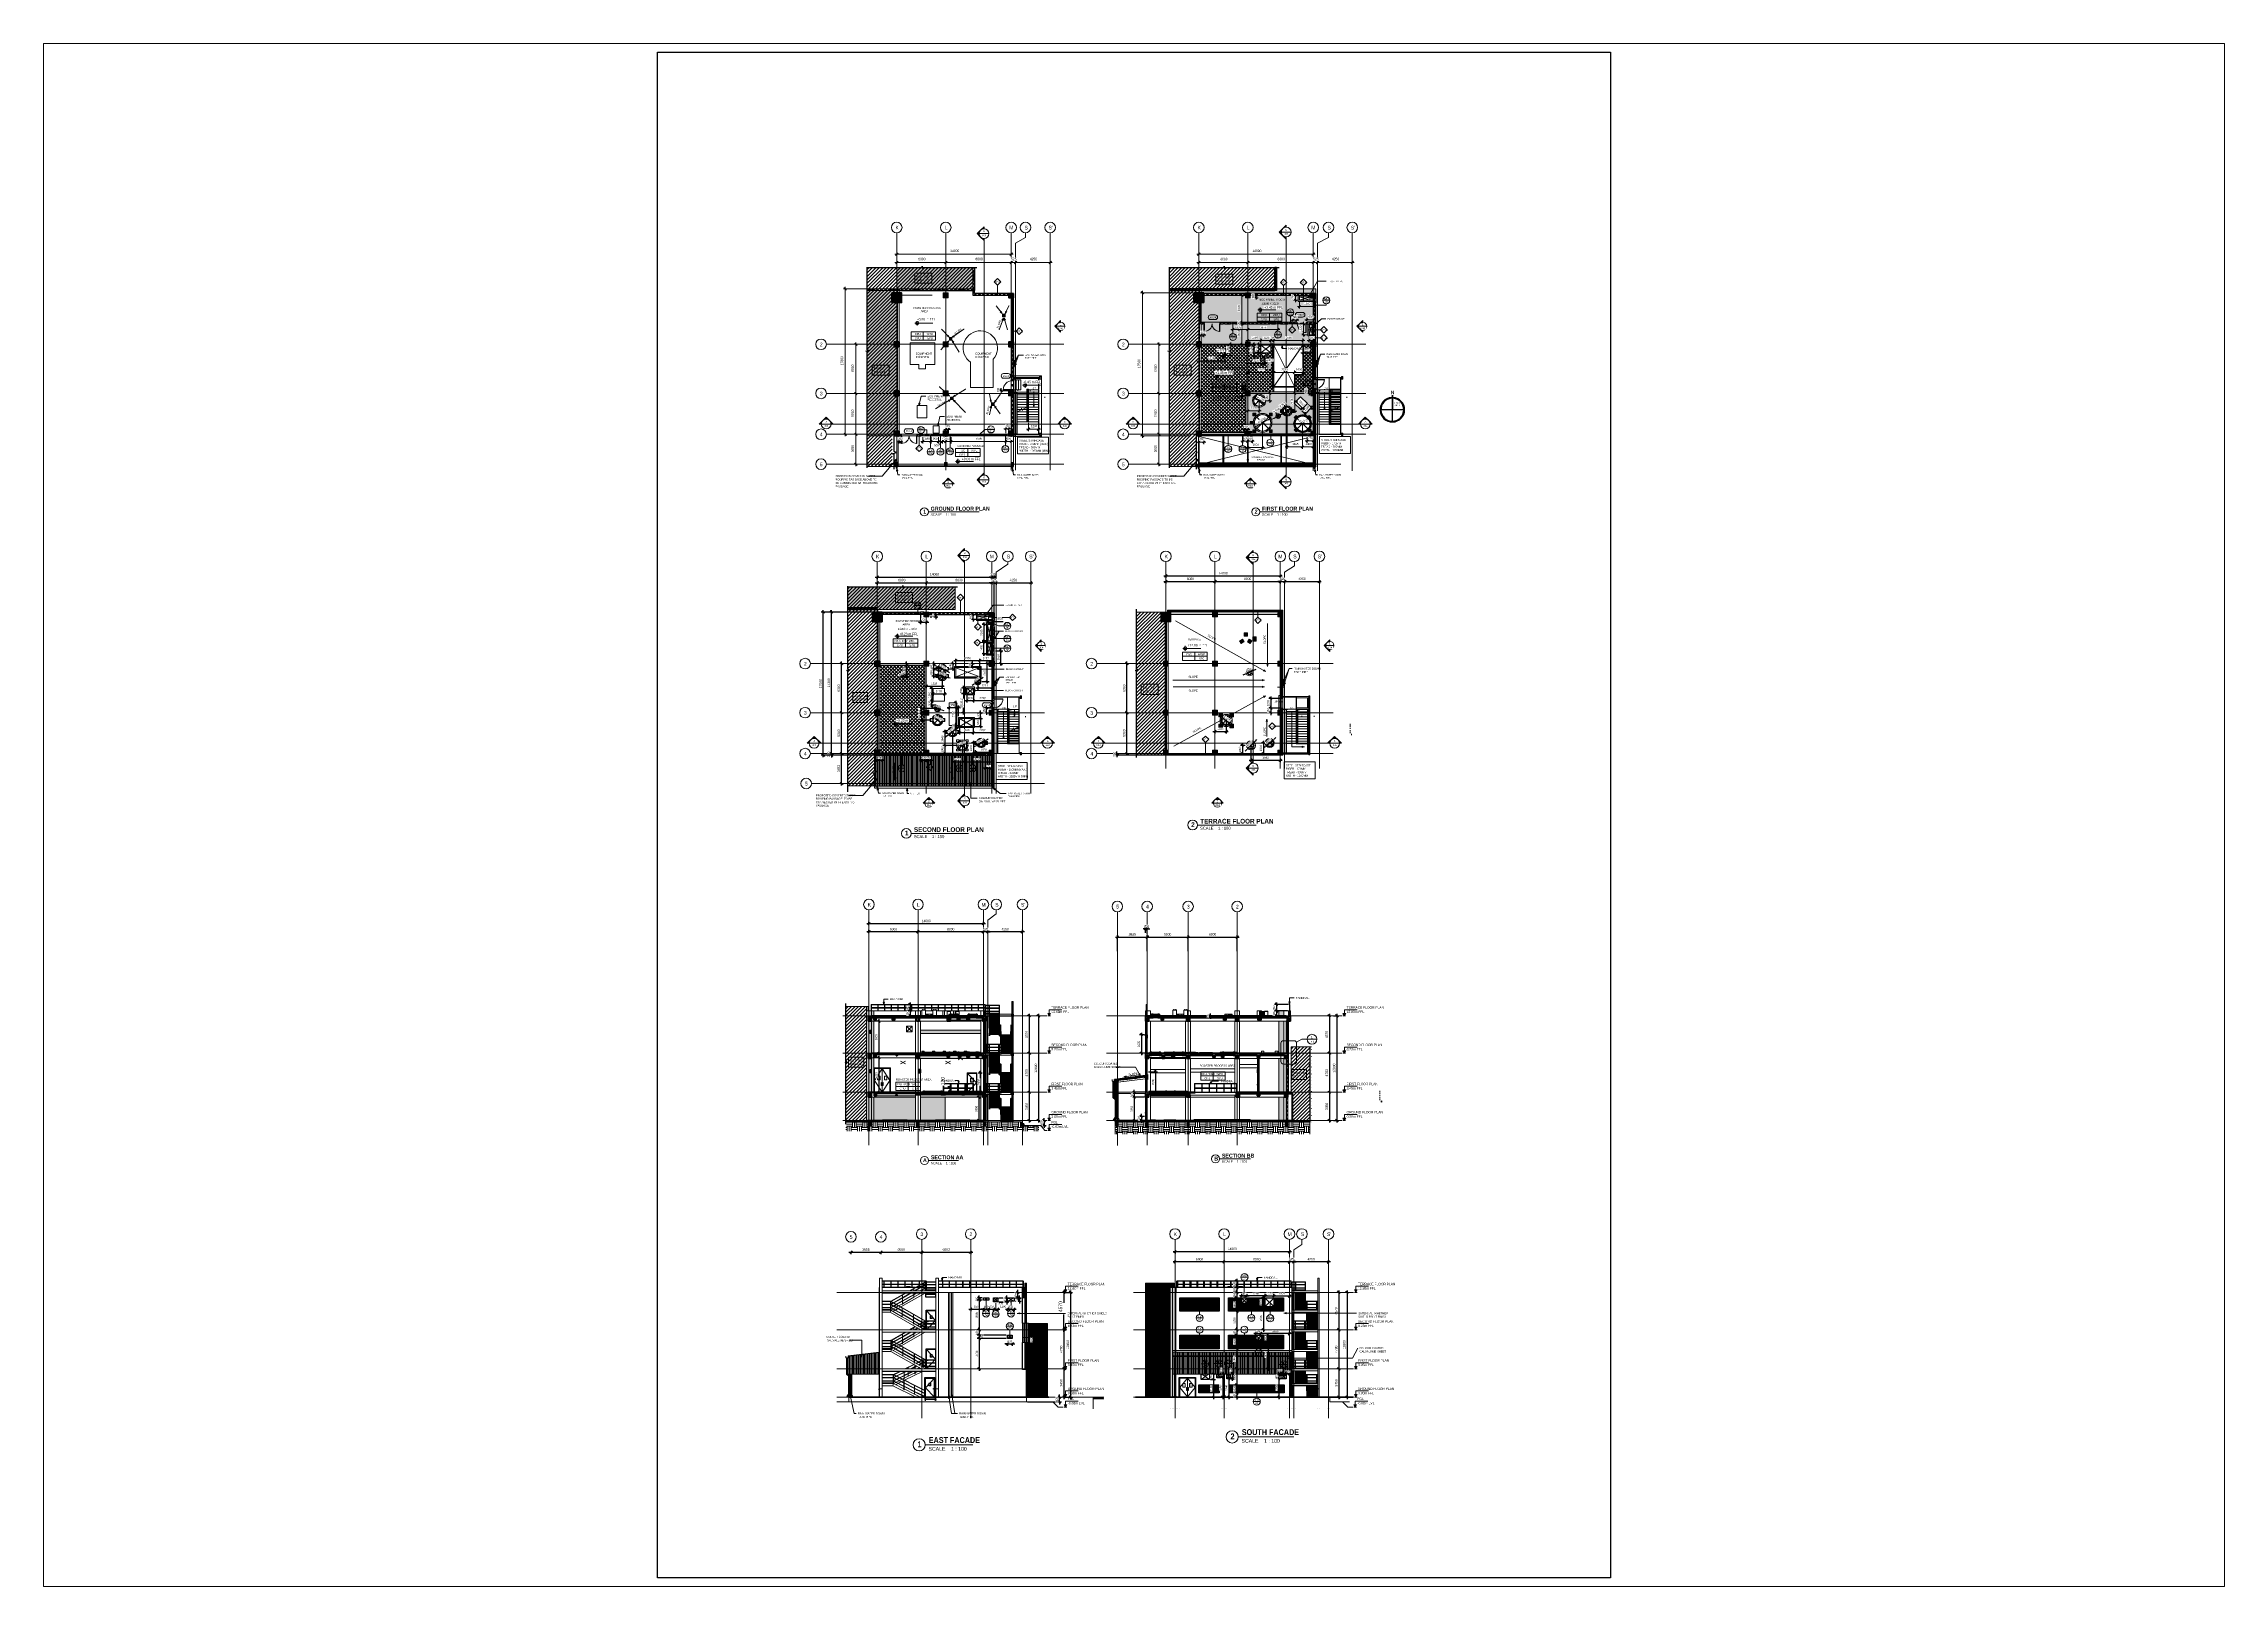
# Paper-space layout 'Layout2' of a CAD drawing. Header units: millimetres. Extents: x 30 to 267, y 21 to 189.
# The model-space entities are those that its viewports show. They can reach past a viewport. Long polylines and large blocks are cut down to what shows.
import ezdxf

# ---------------------------------------------------------------- set-up
doc = ezdxf.new("R2010")
doc.units = ezdxf.units.MM
for name, pattern in [('Centre', [31.75, 6.35, -4.7625, 15.875, -4.7625]), ('Dash', [6.35, 3.175, -3.175]), ('Dash_2_', [6.35, 3.175, -3.175]), ('Grid Line', [22.225, 12.7, -3.175, 3.175, -3.175]), ('Hidden', [7.14375, 4.7625, -2.38125]), ('Hidden_2_', [7.14375, 4.7625, -2.38125]), ('IMPORT-CENTER', [0]), ('IMPORT-DASHDOT', [0]), ('Overhead', [3.96875, 2.38125, -1.5875]), ('Overhead_2_', [3.96875, 2.38125, -1.5875])]:
    doc.linetypes.add(name, pattern=pattern)
for name, color, linetype, lineweight in [('0-CUTOUTS', 21, 'Continuous', 9), ('0-new structure center liness', 1, 'IMPORT-DASHDOT', 9), ('A-ANNO-DIMS', 211, 'Continuous', 9), ('A-ANNO-DIMS-100', 211, 'Continuous', 9), ('A-ANNO-SYMB', 150, 'Continuous', 9), ('A-AREA-IDEN', 2, 'Continuous', 9), ('A-DETL', 90, 'Continuous', 9), ('A-DETL-GENF', 92, 'Continuous', 9), ('A-DETL-HDLN', 90, 'Overhead', 9), ('A-DETL-MEDM', 33, 'Continuous', 25), ('A-DETL-PATH', 215, 'Continuous', 50), ('A-DETL-THIN', 151, 'Continuous', 9), ('A-DOOR', 31, 'Continuous', 9), ('A-DOOR-FRAM', 31, 'Continuous', 18), ('A-DOOR-IDEN', 31, 'Continuous', 9), ('A-FLOR', 192, 'Continuous', 9), ('A-FLOR-HRAL', 11, 'Continuous', 9), ('A-FLOR-HRAL-MBND', 5, 'Overhead_2_', 9), ('A-FLOR-LEVL', 51, 'Continuous', 9), ('A-FLOR-OVHD', 1, 'Overhead_2_', 9), ('A-FLOR-PATT', 8, 'Continuous', 18), ('A-GLAZ', 151, 'Continuous', 9), ('A-GLAZ-HDLN', 1, 'Dash', 18), ('A-GLAZ-IDEN', 152, 'Continuous', 9), ('A-ROOF', 132, 'Continuous', 9), ('A-ROOF-PATT', 132, 'Continuous', 9), ('A-WALL', 113, 'Continuous', 18), ('A-WALL-IDEN', 211, 'Continuous', 9), ('A-WALL-PATT', 111, 'Continuous', 18), ('Centre Line', 55, 'IMPORT-CENTER', 9), ('FF - R6 - Mech - Copy_dwg', 8, 'Continuous', 9), ('FF-BREAK THROUGH_dwg', 8, 'Continuous', 9), ('G-ANNO-DIMS', 111, 'Continuous', 9), ('G-ANNO-SYMB', 111, 'Continuous', 9), ('G-ANNO-TEXT', 231, 'Continuous', 9), ('G-ANNO-TTLB', 6, 'Continuous', 9), ('GF-PHE_dwg', 8, 'Continuous', 9), ('P-PIPE', 3, 'Continuous', 9), ('P-PIPE-CNTR', 3, 'Continuous', 9), ('P-PROC-FLDR', 32, 'Continuous', 9), ('Proposed Equipment', 1, 'Continuous', 9), ('Proposed Structure', 5, 'Continuous', 9), ('S-BEAM', 12, 'Continuous', 9), ('S-BEAM-HDLN', 1, 'Dash', 9), ('S-COLS', 52, 'Continuous', 18), ('S-FNDN', 32, 'Continuous', 9), ('S-FSTN', 2, 'Continuous', 9), ('S-GRID', 8, 'Continuous', 9), ('S-GRID-IDEN', 1, 'Continuous', 9), ('S-STRS', 31, 'Continuous', 9), ('S-STRS-MBND', 31, 'Overhead_2_', 9), ('SF - R6 - Mech - Copy_dwg', 8, 'Continuous', 9), ('SF-BREAK THROUGH_dwg', 8, 'Continuous', 9)]:
    doc.layers.add(name, color=color, linetype=linetype, lineweight=lineweight)
doc.styles.add('Arial', font='arial.ttf', dxfattribs={"height": 225})
doc.styles.add('Arial Narrow', font='ARIALN.TTF', dxfattribs={"height": 200})
doc.styles.add('Arial_1', font='arial.ttf', dxfattribs={"height": 250})
doc.styles.add('Arial_2', font='arial.ttf', dxfattribs={"height": 200})
doc.styles.add('Century Gothic', font='GOTHIC.TTF', dxfattribs={"width": 0.8, "height": 450})
doc.styles.add('Century Gothic_1', font='GOTHIC.TTF', dxfattribs={"width": 0.8, "height": 250})
doc.styles.add('Century Gothic_11', font='GOTHIC.TTF', dxfattribs={"width": 0.8, "height": 3})
doc.styles.add('Century Gothic_2', font='GOTHIC.TTF', dxfattribs={"width": 0.8, "height": 300})
doc.styles.add('Century Gothic_3', font='GOTHIC.TTF', dxfattribs={"width": 0.8, "height": 200})
doc.styles.add('Century Gothic_4', font='GOTHIC.TTF', dxfattribs={"width": 0.8, "height": 446.484375})
doc.styles.add('Century Gothic_5', font='GOTHIC.TTF', dxfattribs={"width": 0.8, "height": 158.75})
doc.styles.add('Century Gothic_7', font='GOTHIC.TTF', dxfattribs={"width": 0.8, "height": 750})
doc.styles.add('Century Gothic_9', font='GOTHIC.TTF', dxfattribs={"width": 0.8, "height": 2.5})
doc.styles.add('Century Gothic_B_5', font='GOTHICB.TTF', dxfattribs={"width": 0.8, "height": 3.85})
doc.dimstyles.new('Diagonal_-_2_5mm_Century_Gothic', dxfattribs={"dimscale": 304.8, "dimtxt": 261.042067, "dimasz": 0.984252, "dimexe": 0.787402, "dimexo": 0.492126, "dimgap": 0.574147, "dimtad": 1, "dimdec": 0, "dimzin": 0, "dimdsep": 46, "dimtxsty": 'Century Gothic_1', "dimblk1": 'OBLIQUE', "dimblk2": 'OBLIQUE', "dimsah": 1, "dimcen": 0.09, "dimdle": 0.787402, "dimazin": 0, "dimtfac": 1, "dimtdec": 4, "dimtix": 1, "dimtmove": 0, "dimatfit": 3, "dimfxl": 1, "dimtvp": 1, "dimtfill": 1, "dimtolj": 1, "dimtzin": 0, "dimarcsym": 2})
doc.dimstyles.new('Diagonal_-_2_5mm_Century_Gothic_1', dxfattribs={"dimscale": 304.8, "dimtxt": 261.042067, "dimasz": 0.984252, "dimexe": 0.787402, "dimexo": 0.492126, "dimgap": 0.574147, "dimtad": 1, "dimdec": 0, "dimzin": 0, "dimdsep": 46, "dimtxsty": 'Century Gothic_1', "dimblk1": 'OBLIQUE', "dimblk2": 'OBLIQUE', "dimsah": 1, "dimcen": 0.09, "dimdle": 0.787402, "dimazin": 0, "dimtfac": 1, "dimtdec": 4, "dimtix": 1, "dimtmove": 1, "dimatfit": 3, "dimfxl": 1, "dimtvp": 1, "dimtfill": 1, "dimtolj": 1, "dimtzin": 0, "dimarcsym": 2})
doc.dimstyles.new('Diagonal_-_2_5mm_Century_Gothic_2', dxfattribs={"dimscale": 304.8, "dimtxt": 261.042067, "dimasz": 0.984252, "dimexe": 0.787402, "dimexo": 0.492126, "dimgap": 0.574147, "dimtad": 1, "dimdec": 0, "dimzin": 0, "dimdsep": 46, "dimtxsty": 'Century Gothic_1', "dimblk1": 'OBLIQUE', "dimblk2": 'OBLIQUE', "dimsah": 1, "dimcen": 0.09, "dimdle": 0.787402, "dimazin": 0, "dimtfac": 1, "dimtdec": 4, "dimtix": 1, "dimtmove": 2, "dimatfit": 3, "dimfxl": 1, "dimtvp": 1, "dimtfill": 1, "dimtolj": 1, "dimtzin": 0, "dimarcsym": 2})
doc.dimstyles.new('Diagonal_-_2_5mm_Century_Gothic__T', dxfattribs={"dimscale": 304.8, "dimtxt": 261.042067, "dimasz": 0.82021, "dimexe": 0.787402, "dimexo": 0.492126, "dimgap": 0.574147, "dimtad": 1, "dimdec": 0, "dimzin": 0, "dimdsep": 46, "dimtxsty": 'Century Gothic_1', "dimblk1": 'OBLIQUE', "dimblk2": 'OBLIQUE', "dimsah": 1, "dimcen": 0.09, "dimdle": 0.787402, "dimazin": 0, "dimtfac": 1, "dimtdec": 4, "dimtix": 1, "dimtmove": 0, "dimatfit": 3, "dimfxl": 1, "dimtvp": 1, "dimtfill": 1, "dimtolj": 1, "dimtzin": 0, "dimarcsym": 2})
doc.dimstyles.new('Diagonal_-_2_5mm_Century_Gothic__T_1', dxfattribs={"dimscale": 304.8, "dimtxt": 261.042067, "dimasz": 0.82021, "dimexe": 0.787402, "dimexo": 0.492126, "dimgap": 0.574147, "dimtad": 1, "dimdec": 0, "dimzin": 0, "dimdsep": 46, "dimtxsty": 'Century Gothic_2', "dimblk1": 'OBLIQUE', "dimblk2": 'OBLIQUE', "dimsah": 1, "dimcen": 0.09, "dimdle": 0.787402, "dimazin": 0, "dimtfac": 1, "dimtdec": 4, "dimtix": 1, "dimtmove": 1, "dimatfit": 3, "dimfxl": 1, "dimtvp": 1, "dimtfill": 1, "dimtolj": 1, "dimtzin": 0, "dimarcsym": 2})
doc.dimstyles.new('Diagonal_-_3mm_Century_Gothic', dxfattribs={"dimscale": 304.8, "dimtxt": 313.250481, "dimasz": 0.984252, "dimexe": 0.787402, "dimexo": 0.492126, "dimgap": 0.574147, "dimtad": 1, "dimdec": 0, "dimzin": 0, "dimdsep": 46, "dimtxsty": 'Century Gothic_2', "dimblk1": 'OBLIQUE', "dimblk2": 'OBLIQUE', "dimsah": 1, "dimcen": 0.09, "dimdle": 0.787402, "dimazin": 0, "dimtfac": 1, "dimtdec": 4, "dimtix": 1, "dimtmove": 0, "dimatfit": 3, "dimfxl": 1, "dimtvp": 1, "dimtfill": 1, "dimtolj": 1, "dimtzin": 0, "dimarcsym": 2})
doc.dimstyles.new('Diagonal_-_3mm_Century_Gothic_1', dxfattribs={"dimscale": 304.8, "dimtxt": 313.250481, "dimasz": 0.984252, "dimexe": 0.787402, "dimexo": 0.492126, "dimgap": 0.574147, "dimtad": 1, "dimdec": 0, "dimzin": 0, "dimdsep": 46, "dimtxsty": 'Century Gothic', "dimblk1": 'OBLIQUE', "dimblk2": 'OBLIQUE', "dimsah": 1, "dimcen": 0.09, "dimdle": 0.787402, "dimazin": 0, "dimtfac": 1, "dimtdec": 4, "dimtix": 1, "dimtmove": 1, "dimatfit": 3, "dimfxl": 1, "dimtvp": 1, "dimtfill": 1, "dimtolj": 1, "dimtzin": 0, "dimarcsym": 2})
doc.dimstyles.new('Diameter_-_2_5mm_Century_Gothic', dxfattribs={"dimscale": 304.8, "dimtxt": 261.042067, "dimasz": 0.984252, "dimexe": 0.787402, "dimexo": 0, "dimgap": 0.492126, "dimtad": 1, "dimjust": 3, "dimdec": 0, "dimzin": 0, "dimdsep": 46, "dimtxsty": 'Century Gothic_1', "dimsah": 1, "dimcen": 0.09, "dimdle": 0.787402, "dimazin": 0, "dimtfac": 1, "dimtdec": 4, "dimtix": 1, "dimtmove": 0, "dimatfit": 2, "dimfxl": 1, "dimtvp": 1, "dimtfill": 1, "dimtolj": 1, "dimtzin": 0, "dimarcsym": 2})
doc.dimstyles.new('Diameter_-_2_5mm_Century_Gothic_1', dxfattribs={"dimscale": 304.8, "dimtxt": 261.042067, "dimasz": 0.984252, "dimexe": 0.787402, "dimexo": 0, "dimgap": 0.492126, "dimtad": 1, "dimjust": 3, "dimdec": 0, "dimzin": 0, "dimdsep": 46, "dimtxsty": 'Century Gothic_1', "dimsah": 1, "dimcen": 0.09, "dimdle": 0.787402, "dimazin": 0, "dimtfac": 1, "dimtdec": 4, "dimtix": 1, "dimtmove": 0, "dimatfit": 2, "dimfxl": 1, "dimtvp": 1, "dimtfill": 1, "dimtolj": 1, "dimtzin": 0, "dimarcsym": 2})
pattern_1 = [(45, (0, 0), (-251.447, 251.447), []), (45, (0, 381), (-251.447, 251.447), [])]
pattern_2 = [(45, (36954.4, 0), (-251.447, 251.447), []), (45, (36954.4, 381), (-251.447, 251.447), [])]
pattern_3 = [(45, (-2376.15, -39035.9), (-251.447, 251.447), []), (45, (-2376.15, -38654.9), (-251.447, 251.447), [])]
pattern_4 = [(45, (8690.73, 6935), (-251.447, 251.447), []), (45, (8690.73, 7316), (-251.447, 251.447), [])]
pattern_5 = [(90, (8690.73, 6935), (-79.38, 5e-15), []), (180, (8690.73, 6935), (-4e-14, -317.5), [])]
pattern_6 = [(50, (8690.73, 6935), (364.368, -31.878), [38.1, -419.1]), (355, (8690.73, 6935), (-70.486, 382.113), [30.48, -335.28]), (100.451, (8721.1, 6932.34), (293.885, 350.233), [32.38, -356.18]), (46.184, (8690.73, 7036.6), (542.158, -84.086), [57.15, -628.65]), (96.636, (8735.9, 7029.6), (474.805, 494.855), [48.57, -534.27]), (351.184, (8690.73, 7036.6), (474.81, 494.85), [45.72, -502.92]), (21, (8741.53, 7011.2), (303.228, -204.53), [38.1, -419.1]), (326, (8741.53, 7011.2), (123.604, 368.376), [30.48, -335.28]), (71.451, (8766.8, 6994.16), (426.834, 163.843), [32.38, -356.18]), (37.5, (8690.73, 6935), (6.1766, 169.1102), [16.764, -314.452, 16.764, -323.596, -336.55]), (37.5, (8690.73, 6935), (6.1766, 169.1102), [-671.576, 16.764, -319.786]), (7.5, (8690.73, 6935), (133.639, 200.3615), [16.764, -177.292, 16.764, -306.832, -128.27]), (7.5, (8690.73, 6935), (133.639, 200.3615), [-517.652, 16.764, -111.506]), (327.5, (8577.45, 6935), (271.1818, -11.4584), [16.764, -110.236, 16.764, -379.476, -525.78]), (327.5, (8577.45, 6935), (271.1818, -11.4584), [-523.24, 16.764, -509.016]), (317.5, (8526.65, 6935), (296.2585, 50.853), [16.764, -148.336, 16.764, -246.38, -373.38]), (317.5, (8526.65, 6935), (296.2585, 50.853), [-428.244, 16.764, -356.616])]
pattern_7 = [(45, (5297.82, -76966.47), (-251.447, 251.447), []), (45, (5297.82, -76585.47), (-251.447, 251.447), [])]
pattern_8 = [(50, (5208.12, 6935), (364.368, -31.878), [38.1, -419.1]), (355, (5208.12, 6935), (-70.486, 382.113), [30.48, -335.28]), (100.451, (5238.5, 6932.34), (293.885, 350.233), [32.38, -356.18]), (46.184, (5208.12, 7036.6), (542.158, -84.086), [57.15, -628.65]), (96.636, (5253.3, 7029.6), (474.805, 494.855), [48.57, -534.27]), (351.184, (5208.1, 7036.6), (474.81, 494.85), [45.72, -502.92]), (21, (5258.92, 7011.2), (303.228, -204.53), [38.1, -419.1]), (326, (5258.92, 7011.2), (123.604, 368.376), [30.48, -335.28]), (71.451, (5284.2, 6994.16), (426.834, 163.843), [32.38, -356.18]), (37.5, (5208.12, 6935), (6.1766, 169.1102), [16.764, -314.452, 16.764, -323.596, -336.55]), (37.5, (5208.12, 6935), (6.1766, 169.1102), [-671.576, 16.764, -319.786]), (7.5, (5208.12, 6935), (133.639, 200.3615), [16.764, -177.292, 16.764, -306.832, -128.27]), (7.5, (5208.12, 6935), (133.639, 200.3615), [-517.652, 16.764, -111.506]), (327.5, (5094.84, 6935), (271.1818, -11.4584), [16.764, -110.236, 16.764, -379.476, -525.78]), (327.5, (5094.84, 6935), (271.1818, -11.4584), [-523.24, 16.764, -509.016]), (317.5, (5044.04, 6935), (296.2585, 50.853), [16.764, -148.336, 16.764, -246.38, -373.38]), (317.5, (5044.04, 6935), (296.2585, 50.853), [-428.244, 16.764, -356.616])]
pattern_9 = [(45, (5208.12, 6935), (-251.447, 251.447), []), (45, (5208.12, 7316), (-251.447, 251.447), [])]
pattern_10 = [(45, (35852.66, -76966.47), (-251.447, 251.447), []), (45, (35852.66, -76585.47), (-251.447, 251.447), [])]
pattern_11 = [(50, (12268.65, 1200), (364.368, -31.878), [38.1, -419.1]), (355, (12268.65, 1200), (-70.486, 382.113), [30.48, -335.28]), (100.451, (12299, 1197.34), (293.885, 350.233), [32.38, -356.18]), (46.184, (12268.65, 1301.6), (542.158, -84.086), [57.15, -628.65]), (96.636, (12313.8, 1294.6), (474.805, 494.855), [48.57, -534.27]), (351.184, (12268.65, 1301.6), (474.81, 494.85), [45.72, -502.92]), (21, (12319.44, 1276.2), (303.2285, -204.5305), [38.1, -419.1]), (326, (12319.44, 1276.2), (123.604, 368.376), [30.48, -335.28]), (71.451, (12344.7, 1259.16), (426.834, 163.843), [32.38, -356.18]), (37.5, (12268.65, 1200), (6.1766, 169.1102), [16.764, -314.452, 16.764, -323.596, -336.55]), (37.5, (12268.65, 1200), (6.1766, 169.1102), [-671.576, 16.764, -319.786]), (7.5, (12268.65, 1200), (133.6389, 200.3615), [16.764, -177.292, 16.764, -306.832, -128.27]), (7.5, (12268.65, 1200), (133.6389, 200.3615), [-517.652, 16.764, -111.506]), (327.5, (12155.36, 1200), (271.1818, -11.4584), [16.764, -110.236, 16.764, -379.476, -525.78]), (327.5, (12155.36, 1200), (271.1818, -11.4584), [-523.24, 16.764, -509.016]), (317.5, (12104.56, 1200), (296.2585, 50.853), [16.764, -148.336, 16.764, -246.38, -373.38]), (317.5, (12104.56, 1200), (296.2585, 50.853), [-428.244, 16.764, -356.616])]
pattern_12 = [(45, (-1941.89, -117713.38), (-56.1266, 56.1266), [])]
pattern_13 = [(90, (10326.75, -116513.38), (-150, 9e-15), [])]
pattern_14 = [(90, (2.25, 5210.76), (-150, 9e-15), [])]

# ---------------------------------------------------------------- blocks, each defined once
blk = doc.blocks.new('B Column - 510919-GROUND FLOOR PLAN')
at = {"layer": 'S-COLS', "lineweight": 9}
blk.add_hatch(color=55, dxfattribs=at).paths.add_polyline_path([(17, -3730), (38, -3730), (38, -3728), (34, -3724), (6, -3719), (4, -3716), (3, -3712), (4, -3594), (6, -3591), (10, -3589), (34, -3586), (38, -3580), (-37, -3580), (-37, -3582), (-34, -3586), (-6, -3591), (-4, -3594), (-2, -3598), (-4, -3716), (-6, -3719), (-10, -3721), (-34, -3724), (-37, -3730)])
at = {"layer": 'S-COLS', "color": 250, "lineweight": 9}
for p, q in [((38, -3580), (-37, -3580)), ((-37, -3580), (-37, -3582)), ((-37, -3728), (-37, -3730)), ((-37, -3730), (38, -3730)), ((-34, -3586), (-10, -3589)), ((-10, -3721), (-34, -3724)), ((-2, -3598), (-2, -3712)), ((3, -3712), (3, -3598)), ((10, -3589), (34, -3586)), ((34, -3724), (10, -3721)), ((38, -3582), (38, -3580)), ((38, -3730), (38, -3728))]:
    blk.add_line(p, q, dxfattribs=at)
for centre, radius, start, end in [((-33, -3582), 4.5, 180, 262), ((-33, -3728), 4.5, 98, 180), ((-11, -3598), 9, 0, 82), ((-11, -3712), 9, 278, 0), ((12, -3598), 9, 98, 180), ((12, -3712), 9, 180, 262), ((33, -3582), 4.5, 278, 0), ((33, -3728), 4.5, 360, 82)]:
    blk.add_arc(centre, radius, start, end, dxfattribs=at)
blk = doc.blocks.new('B Column - 511124-GROUND FLOOR PLAN')
at = {"layer": 'S-COLS', "lineweight": 9}
blk.add_hatch(color=55, dxfattribs=at).paths.add_polyline_path([(6050, -3755), (6050, -3753), (6045, -3748), (6010, -3742), (6006, -3739), (6003, -3735), (6003, -3732), (6003, -3575), (6006, -3571), (6010, -3568), (6012, -3567), (6045, -3562), (6050, -3557), (6050, -3555), (5950, -3555), (5950, -3557), (5955, -3562), (5990, -3568), (5994, -3571), (5997, -3575), (5997, -3578), (5997, -3735), (5994, -3739), (5990, -3742), (5988, -3743), (5955, -3748), (5950, -3753), (5950, -3755)])
at = {"layer": 'S-COLS', "color": 250, "lineweight": 9}
for p, q in [((6050, -3555), (5950, -3555)), ((5950, -3555), (5950, -3557)), ((5950, -3753), (5950, -3755)), ((5950, -3755), (6050, -3755)), ((5955, -3562), (5988, -3567)), ((5988, -3743), (5955, -3748)), ((5997, -3578), (5997, -3732)), ((6003, -3732), (6003, -3578)), ((6012, -3567), (6045, -3562)), ((6045, -3748), (6012, -3743)), ((6050, -3557), (6050, -3555)), ((6050, -3755), (6050, -3753))]:
    blk.add_line(p, q, dxfattribs=at)
for centre, radius, start, end in [((5955, -3557), 5.5, 180, 262), ((5955, -3753), 5.5, 98, 180), ((5986, -3578), 11, 0, 82), ((5986, -3732), 11, 278, 0), ((6014, -3578), 11, 98, 180), ((6014, -3732), 11, 180, 262), ((6044, -3557), 5.5, 278, 0), ((6044, -3753), 5.5, 0, 82)]:
    blk.add_arc(centre, radius, start, end, dxfattribs=at)
blk = doc.blocks.new('B Column - 607738-GROUND FLOOR PLAN')
at = {"layer": 'S-COLS', "lineweight": 9}
blk.add_hatch(color=55, dxfattribs=at).paths.add_polyline_path([(14200, -3755), (14200, -3753), (14195, -3748), (14160, -3742), (14156, -3739), (14153, -3735), (14153, -3732), (14153, -3575), (14156, -3571), (14160, -3568), (14162, -3567), (14195, -3562), (14200, -3557), (14200, -3555), (14100, -3555), (14100, -3557), (14105, -3562), (14140, -3568), (14144, -3571), (14147, -3575), (14147, -3578), (14147, -3735), (14144, -3739), (14140, -3742), (14138, -3743), (14105, -3748), (14100, -3753), (14100, -3755), (14156, -3755)])
at = {"layer": 'S-COLS', "color": 250, "lineweight": 9}
for p, q in [((14200, -3555), (14100, -3555)), ((14100, -3555), (14100, -3557)), ((14100, -3753), (14100, -3755)), ((14100, -3755), (14200, -3755)), ((14105, -3562), (14138, -3567)), ((14138, -3743), (14105, -3748)), ((14147, -3578), (14147, -3732)), ((14153, -3732), (14153, -3578)), ((14162, -3567), (14195, -3562)), ((14195, -3748), (14162, -3743)), ((14200, -3557), (14200, -3555)), ((14200, -3755), (14200, -3753))]:
    blk.add_line(p, q, dxfattribs=at)
for centre, radius, start, end in [((14105, -3557), 5.5, 180, 262), ((14105, -3753), 5.5, 98, 180), ((14136, -3578), 11, 0, 82), ((14136, -3732), 11, 278, 0), ((14164, -3578), 11, 98, 180), ((14164, -3732), 11, 180, 262), ((14194, -3557), 5.5, 278, 0), ((14194, -3753), 5.5, 0, 82)]:
    blk.add_arc(centre, radius, start, end, dxfattribs=at)
blk = doc.blocks.new('Roaster Building_ST_RVT2022_detached_rvt-1-GROUND FLOOR PLAN')
at = {"layer": 'A-FLOR', "lineweight": 5}
for points in [[(777, 17800), (9305, 17800), (9305, 20392), (3227, 20392), (3191, 20240), (3121, 20544), (3085, 20392), (0, 20392), (0, 17800), (100, 17800)], [(-300, -200), (-300, 400), (0, 400), (0, 4700), (-300, 4700), (-300, 5300), (0, 5300), (0, 10700), (-300, 10700), (-300, 11300), (0, 11300), (0, 16100), (-600, 16100), (-600, 17300), (0, 17300), (0, 17600), (-3600, 17600), (-3600, 10271), (-3425, 10235), (-3775, 10165), (-3600, 10129), (-3600, -200), (-518, -200)]]:
    blk.add_hatch(color=8, dxfattribs=at).paths.add_polyline_path(points)
at = {"layer": 'S-COLS', "lineweight": 5}
for color, points in [(254, [(100, 16100), (600, 16100), (600, 17300), (-600, 17300), (-600, 16100), (-300, 16100)]), (8, [(5700, 16700), (6300, 16700), (6300, 17300), (5700, 17300)]), (8, [(13700, 16700), (14300, 16700), (14300, 17200), (13700, 17200)]), (254, [(-86, 10700), (300, 10700), (300, 11300), (-300, 11300), (-300, 10700)]), (8, [(5700, 10700), (6300, 10700), (6300, 11300), (5700, 11300)]), (8, [(13700, 10700), (14300, 10700), (14300, 11300), (13700, 11300)]), (254, [(-300, 4700), (300, 4700), (300, 5300), (-300, 5300)]), (8, [(5700, 4700), (6300, 4700), (6300, 5300), (5700, 5300)]), (8, [(13700, 4700), (14300, 4700), (14300, 5300), (13700, 5300)]), (254, [(-300, -200), (300, -200), (300, 400), (-300, 400)]), (8, [(6215, -200), (6300, -200), (6300, 400), (5700, 400), (5700, -200)]), (8, [(14300, -200), (14300, 400), (13700, 400), (13700, -200), (13962, -200)])]:
    blk.add_hatch(color=color, dxfattribs=at).paths.add_polyline_path(points)
h = blk.add_hatch(color=8, dxfattribs=at)
h.paths.add_polyline_path([(-175, -3905), (-63, -3905), (-63, -3880), (-61, -3863), (-53, -3845), (-45, -3835), (-29, -3823), (-14, -3818), (0, -3816), (17, -3819), (32, -3825), (45, -3835), (55, -3849), (61, -3863), (64, -3880), (64, -3905), (175, -3905), (175, -3405), (-175, -3405), (-175, -3791)])
h.paths.add_polyline_path([(17, -3730), (-37, -3730), (-37, -3728), (-34, -3724), (-6, -3719), (-4, -3716), (-2, -3712), (-4, -3594), (-7, -3590), (-10, -3589), (-34, -3586), (-37, -3580), (38, -3580), (38, -3582), (34, -3586), (6, -3591), (4, -3594), (3, -3598), (4, -3716), (6, -3719), (10, -3721), (34, -3724), (38, -3730), (34, -3730)])
h = blk.add_hatch(color=8, dxfattribs=at)
h.paths.add_polyline_path([(5850, -3855), (6150, -3855), (6150, -3455), (5850, -3455), (5850, -3762)])
h.paths.add_polyline_path([(6050, -3755), (5950, -3755), (5950, -3753), (5955, -3748), (5991, -3742), (5994, -3739), (5997, -3735), (5997, -3732), (5997, -3575), (5994, -3571), (5990, -3568), (5988, -3567), (5955, -3562), (5950, -3557), (5950, -3555), (6050, -3555), (6050, -3557), (6045, -3562), (6009, -3568), (6006, -3571), (6003, -3575), (6003, -3578), (6003, -3735), (6006, -3739), (6010, -3742), (6012, -3743), (6045, -3748), (6050, -3753)])
h = blk.add_hatch(color=8, dxfattribs=at)
h.paths.add_polyline_path([(14221, -3855), (14300, -3855), (14300, -3455), (14000, -3455), (14000, -3855), (14102, -3855), (14105, -3848), (14115, -3835), (14131, -3823), (14146, -3818), (14160, -3816), (14176, -3818), (14192, -3825), (14205, -3835), (14215, -3849), (14218, -3855)])
h.paths.add_polyline_path([(14105, -3755), (14100, -3755), (14100, -3753), (14105, -3748), (14141, -3742), (14144, -3739), (14147, -3735), (14147, -3732), (14147, -3575), (14144, -3571), (14140, -3568), (14138, -3567), (14105, -3562), (14100, -3557), (14100, -3555), (14200, -3555), (14200, -3557), (14195, -3562), (14159, -3568), (14156, -3571), (14153, -3575), (14153, -3578), (14153, -3735), (14156, -3740), (14160, -3742), (14162, -3743), (14195, -3748), (14200, -3753), (14200, -3755), (14138, -3755)])
at = {"layer": 'A-FLOR', "color": 255, "lineweight": 18}
for p, q in [((0, 20392), (0, 17800)), ((0, 17300), (0, 17600)), ((0, 11300), (0, 16100)), ((0, 5300), (0, 10700)), ((0, 400), (0, 4700)), ((-3600, -200), (-557, -200))]:
    blk.add_line(p, q, dxfattribs=at)
at = {"layer": 'A-FLOR', "color": 250}
for p, q in [((9305, 17550), (300, 17550)), ((300, 17550), (300, 17312)), ((300, 17312), (612, 17312)), ((612, 16088), (312, 16088)), ((312, 16088), (312, 0)), ((612, 17312), (612, 16088)), ((5688, 16688), (5688, 17312)), ((5688, 17312), (6312, 17312)), ((6312, 16688), (5688, 16688)), ((6312, 17312), (6312, 16688)), ((13688, 17212), (9505, 17212)), ((13688, 17200), (13688, 17212)), ((13688, 16688), (13688, 17000)), ((14100, 16688), (13688, 16688)), ((4663, 11167), (1659, 11167)), ((1659, 11167), (1659, 8518)), ((4663, 8518), (4663, 11167)), ((5688, 10688), (5688, 11312)), ((5688, 11312), (6312, 11312)), ((6312, 10688), (5688, 10688)), ((6312, 11312), (6312, 10688)), ((13688, 10688), (13688, 11312)), ((13688, 11312), (14100, 11312)), ((14100, 10688), (13688, 10688)), ((1659, 8518), (2702, 8518)), ((2702, 8518), (2702, 7998)), ((3512, 7998), (3512, 8518)), ((3512, 8518), (4663, 8518)), ((9047, 8809), (9047, 5720)), ((11818, 5720), (11818, 9169)), ((2702, 7998), (3512, 7998)), ((9047, 5720), (11818, 5720)), ((14288, 5400), (14288, 6600)), ((17724, 7139), (14349, 7139)), ((14349, 7139), (14349, 6649)), ((14349, 5449), (14349, 75)), ((17724, -250), (17724, 7139)), ((3699, 3501), (2499, 3501)), ((2499, 3501), (2499, 2026)), ((3699, 2026), (3699, 3501)), ((5688, 4688), (5688, 5312)), ((5688, 5312), (6312, 5312)), ((6312, 4688), (5688, 4688)), ((6312, 5312), (6312, 4688)), ((13688, 4688), (13688, 5312)), ((13688, 5312), (14100, 5312)), ((14100, 4688), (13688, 4688)), ((2499, 2026), (3699, 2026)), ((5178, 1020), (4478, 1020)), ((4478, 1020), (4478, 140)), ((4478, 140), (5178, 140)), ((5178, 140), (5178, 1020)), ((5688, 0), (5688, 412)), ((5688, 412), (6312, 412)), ((6312, 412), (6312, 0)), ((13688, 0), (13688, 412)), ((13688, 412), (14100, 412)), ((312, -212), (162, -212)), ((162, -212), (162, -3393)), ((312, -200), (312, -212)), ((5688, -212), (5688, -200)), ((6312, -212), (5688, -212)), ((6312, -200), (6312, -212)), ((13688, -212), (13688, -200)), ((14300, -212), (13688, -212)), ((14300, -3443), (14300, -212)), ((14349, -75), (14349, -250)), ((14349, -250), (17724, -250)), ((162, -3393), (187, -3393)), ((187, -3393), (187, -3855)), ((187, -3855), (5838, -3855)), ((5838, -3855), (5838, -3443)), ((5838, -3443), (6162, -3443)), ((6162, -3443), (6162, -3855)), ((6162, -3855), (13988, -3855)), ((13988, -3855), (13988, -3443)), ((13988, -3443), (14300, -3443))]:
    blk.add_line(p, q, dxfattribs=at)
blk.add_arc((10230, 10546), 2102, 319.06427, 235.73898, dxfattribs=at)
at = {"layer": 'S-COLS', "color": 7, "lineweight": 50}
for p, q in [((100, 17300), (-600, 17300)), ((-600, 17300), (-600, 16100)), ((-600, 16100), (100, 16100)), ((600, 17300), (100, 17300)), ((100, 16100), (600, 16100)), ((600, 16100), (600, 17300)), ((100, 11300), (-300, 11300)), ((-300, 11300), (-300, 10700)), ((-300, 10700), (100, 10700)), ((300, 11300), (100, 11300)), ((100, 10700), (300, 10700)), ((300, 10700), (300, 11300)), ((100, 5300), (-300, 5300)), ((-300, 5300), (-300, 4700)), ((-300, 4700), (100, 4700)), ((300, 5300), (100, 5300)), ((100, 4700), (300, 4700)), ((300, 4700), (300, 5300)), ((100, 400), (-300, 400)), ((-300, 400), (-300, -200)), ((300, 400), (100, 400)), ((300, -200), (300, 400)), ((-300, -200), (300, -200))]:
    blk.add_line(p, q, dxfattribs=at)
at = {"layer": 'S-COLS', "color": 250, "lineweight": 9}
for p, q in [((6300, 17300), (5700, 17300)), ((5700, 17300), (5700, 16700)), ((5700, 16700), (6300, 16700)), ((6300, 16700), (6300, 17300)), ((14300, 17200), (13700, 17200)), ((13700, 17200), (13700, 16700)), ((13700, 16700), (14300, 16700)), ((14300, 16700), (14300, 17200)), ((6300, 11300), (5700, 11300)), ((5700, 11300), (5700, 10700)), ((5700, 10700), (6300, 10700)), ((6300, 10700), (6300, 11300)), ((14300, 11300), (13700, 11300)), ((13700, 11300), (13700, 10700)), ((13700, 10700), (14300, 10700)), ((14300, 10700), (14300, 11300)), ((6300, 5300), (5700, 5300)), ((5700, 5300), (5700, 4700)), ((5700, 4700), (6300, 4700)), ((6300, 4700), (6300, 5300)), ((14300, 5300), (13700, 5300)), ((13700, 5300), (13700, 4700)), ((13700, 4700), (14300, 4700)), ((14300, 5300), (14300, 4700)), ((6300, 400), (5700, 400)), ((5700, 400), (5700, -200)), ((6300, -200), (6300, 400)), ((14300, 400), (13700, 400)), ((13700, 400), (13700, -200)), ((14300, 400), (14300, 75)), ((5700, -200), (6300, -200)), ((13700, -200), (14300, -200)), ((14300, -75), (14300, -200)), ((175, -3405), (-175, -3405)), ((-175, -3405), (-175, -3905)), ((-175, -3905), (-63, -3905)), ((64, -3905), (175, -3905)), ((175, -3905), (175, -3405)), ((6150, -3455), (5850, -3455)), ((5850, -3455), (5850, -3855)), ((5850, -3855), (6150, -3855)), ((6150, -3855), (6150, -3455)), ((14300, -3455), (14000, -3455)), ((14000, -3455), (14000, -3855)), ((14000, -3855), (14102, -3855)), ((14218, -3855), (14300, -3855)), ((14300, -3855), (14300, -3455))]:
    blk.add_line(p, q, dxfattribs=at)
at = {"layer": 'S-STRS', "color": 250}
for p, q in [((14600, 6649), (14300, 6649)), ((14300, 5449), (14300, 6600)), ((14600, 5449), (14300, 5449)), ((14900, 6649), (14600, 6649)), ((14600, 5449), (14600, 6649)), ((14900, 5449), (14600, 5449)), ((15200, 6649), (14900, 6649)), ((14900, 5449), (14900, 6649)), ((15200, 5449), (14900, 5449)), ((15200, 5449), (15200, 6649))]:
    blk.add_line(p, q, dxfattribs=at)
at = {"layer": 'S-STRS', "color": 250, "linetype": 'Overhead'}
for p, q in [((14600, 5449), (14600, 6649)), ((14900, 5449), (14900, 6649)), ((15200, 5449), (15200, 6649))]:
    blk.add_line(p, q, dxfattribs=at)
at = {"layer": 'S-COLS', "color": 250, "lineweight": 9}
for name in ['B Column - 510919-GROUND FLOOR PLAN', 'B Column - 511124-GROUND FLOOR PLAN', 'B Column - 607738-GROUND FLOOR PLAN']:
    blk.add_blockref(name, (0, 0), dxfattribs=at)
blk = doc.blocks.new('B Column - 607738-V1-GROUND FLOOR PLAN')
at = {"layer": 'S-COLS'}
blk.add_hatch(color=50, dxfattribs=at).paths.add_polyline_path([(14200, -3755), (14200, -3753), (14195, -3748), (14160, -3742), (14156, -3739), (14153, -3735), (14153, -3732), (14153, -3575), (14156, -3571), (14160, -3568), (14162, -3567), (14195, -3562), (14200, -3557), (14200, -3555), (14100, -3555), (14100, -3557), (14105, -3562), (14140, -3568), (14144, -3571), (14147, -3575), (14147, -3578), (14147, -3735), (14144, -3739), (14140, -3742), (14138, -3743), (14105, -3748), (14100, -3753), (14100, -3755), (14156, -3755)])
at = {"layer": 'S-COLS', "color": 255}
for p, q in [((14200, -3555), (14100, -3555)), ((14100, -3555), (14100, -3557)), ((14100, -3753), (14100, -3755)), ((14100, -3755), (14200, -3755)), ((14105, -3562), (14138, -3567)), ((14138, -3743), (14105, -3748)), ((14147, -3578), (14147, -3732)), ((14153, -3732), (14153, -3578)), ((14162, -3567), (14195, -3562)), ((14195, -3748), (14162, -3743)), ((14200, -3557), (14200, -3555)), ((14200, -3755), (14200, -3753))]:
    blk.add_line(p, q, dxfattribs=at)
for centre, radius, start, end in [((14105, -3557), 5.5, 180, 262), ((14105, -3753), 5.5, 98, 180), ((14136, -3578), 11, 0, 82), ((14136, -3732), 11, 278, 0), ((14164, -3578), 11, 98, 180), ((14164, -3732), 11, 180, 262), ((14194, -3557), 5.5, 278, 0), ((14194, -3753), 5.5, 0, 82)]:
    blk.add_arc(centre, radius, start, end, dxfattribs=at)
blk = doc.blocks.new('RHS-Rectangular Hollow Section-Column - 804093-GROUND FLOOR PLAN')
at = {"layer": 'S-COLS', "lineweight": 9}
h = blk.add_hatch(color=55, dxfattribs=at)
h.paths.add_polyline_path([(17486, 6749), (17615, 6750), (17620, 6753), (17623, 6758), (17624, 6761), (17623, 7042), (17620, 7046), (17615, 7049), (17612, 7049), (17482, 7049), (17477, 7046), (17474, 7040), (17474, 7037), (17474, 6758), (17477, 6753), (17482, 6750)])
h.paths.add_polyline_path([(17545, 6755), (17483, 6756), (17480, 6758), (17480, 6761), (17480, 7040), (17483, 7042), (17486, 7043), (17615, 7042), (17617, 7040), (17618, 7037), (17617, 6758), (17615, 6756), (17612, 6755)])
at = {"layer": 'S-COLS', "color": 250, "lineweight": 9}
for p, q in [((17474, 7037), (17474, 6761)), ((17480, 6761), (17480, 7037)), ((17612, 7049), (17486, 7049)), ((17486, 7043), (17612, 7043)), ((17612, 6755), (17486, 6755)), ((17486, 6749), (17612, 6749)), ((17618, 7037), (17618, 6761)), ((17624, 6761), (17624, 7037))]:
    blk.add_line(p, q, dxfattribs=at)
for centre, radius, start, end in [((17486, 7037), 12, 90, 180), ((17486, 6761), 12, 180, 270), ((17486, 7037), 6, 90, 180), ((17486, 6761), 6, 180, 270), ((17612, 7037), 12, 360, 90), ((17612, 7037), 6, 360, 90), ((17612, 6761), 12, 270, 360), ((17612, 6761), 6, 270, 360)]:
    blk.add_arc(centre, radius, start, end, dxfattribs=at)
blk = doc.blocks.new('RHS-Rectangular Hollow Section-Column - 804097-GROUND FLOOR PLAN')
at = {"layer": 'S-COLS', "lineweight": 9}
h = blk.add_hatch(color=55, dxfattribs=at)
h.paths.add_polyline_path([(17545, -150), (17615, -150), (17620, -146), (17623, -141), (17624, -138), (17623, 141), (17620, 146), (17615, 150), (17612, 150), (17482, 150), (17477, 146), (17474, 141), (17474, 138), (17474, -141), (17477, -146), (17482, -150), (17486, -150)])
h.paths.add_polyline_path([(17486, -144), (17483, -143), (17480, -141), (17480, -138), (17480, 141), (17483, 143), (17486, 144), (17615, 143), (17617, 141), (17618, 138), (17617, -141), (17615, -143), (17612, -144), (17545, -144)])
at = {"layer": 'S-COLS', "color": 250, "lineweight": 9}
for p, q in [((17474, 138), (17474, -138)), ((17480, -138), (17480, 138)), ((17612, 150), (17486, 150)), ((17486, 144), (17612, 144)), ((17618, 138), (17618, -138)), ((17624, -138), (17624, 138)), ((17612, -144), (17486, -144)), ((17486, -150), (17612, -150))]:
    blk.add_line(p, q, dxfattribs=at)
for centre, radius, start, end in [((17486, 138), 12, 90, 180), ((17486, 138), 6, 90, 180), ((17612, 138), 12, 360, 90), ((17612, 138), 6, 360, 90), ((17486, -138), 12, 180, 270), ((17486, -138), 6, 180, 270), ((17612, -138), 12, 270, 360), ((17612, -138), 6, 270, 360)]:
    blk.add_arc(centre, radius, start, end, dxfattribs=at)
blk = doc.blocks.new('RHS-Rectangular Hollow Section - 250x150x6RHS-1527155-GROUND FLOOR PLAN')
at = {"layer": 'S-BEAM', "color": 250}
for p, q in [((-1340, 75), (-1736.6, 75)), ((-1736.6, 63), (-1736.6, 75)), ((-1736.6, -63), (-1736.6, 63)), ((1437, 75), (1340, 75)), ((-1736.6, -75), (-1736.6, -63)), ((-1736.6, -75), (1437, -75))]:
    blk.add_line(p, q, dxfattribs=at)
at = {"layer": 'S-BEAM', "color": 250, "linetype": 'Hidden'}
for p, q in [((-1340, 69), (-1736.6, 69)), ((1437, 69), (1340, 69)), ((1437, -69), (-1736.6, -69))]:
    blk.add_line(p, q, dxfattribs=at)
blk = doc.blocks.new('SFC - ISMC100-1532369-GROUND FLOOR PLAN')
at = {"layer": 'S-BEAM', "color": 250}
blk.add_line((-512, 35), (683, 35), dxfattribs=at)
blk = doc.blocks.new('Railing - Railing-1515944-GROUND FLOOR PLAN')
at = {"layer": 'A-FLOR-HRAL', "color": 250}
for p, q in [((16137, 5435), (16139, 5435)), ((16139, 5435), (16139, 1532)), ((15939, 3316), (15934, 3313)), ((15939, 3316), (15934, 3313)), ((15934, 1532), (15934, 3313)), ((16139, 1532), (15934, 1532)), ((15939, 1537), (15939, 1555)), ((15957, 1537), (15939, 1537)), ((16134, 1537), (16117, 1537)), ((16134, 1555), (16134, 1537))]:
    blk.add_line(p, q, dxfattribs=at)
at = {"layer": 'A-FLOR-HRAL-MBND', "color": 250, "linetype": 'Overhead'}
for p, q in [((15934, 5502), (16137, 5502)), ((15934, 5135), (15934, 5502)), ((15934, 5502), (16137, 5502)), ((15934, 5135), (15934, 5502)), ((15939, 5497), (16137, 5497)), ((15939, 5135), (15939, 5497)), ((15939, 5497), (16137, 5497)), ((15939, 5135), (15939, 5497)), ((16137, 5502), (16137, 5497)), ((16137, 5502), (16137, 5497)), ((15934, 3313), (15934, 5135)), ((15934, 3313), (15934, 5135)), ((15939, 3316), (15939, 5135)), ((15939, 3316), (15939, 5135))]:
    blk.add_line(p, q, dxfattribs=at)
blk = doc.blocks.new('Top Rail Type - Top Rail_Internal_-1515961-GROUND FLOOR PLAN')
at = {"layer": 'A-FLOR-HRAL', "color": 250, "linetype": 'Overhead'}
for p, q in [((15937, 5500), (16137, 5500)), ((15937, 5135), (15937, 5500)), ((15977, 5460), (16137, 5460)), ((15977, 5135), (15977, 5460)), ((16137, 5500), (16137, 5460)), ((15937, 3314), (15937, 5135)), ((15977, 3320), (15977, 5135))]:
    blk.add_line(p, q, dxfattribs=at)
at = {"layer": 'A-FLOR-HRAL', "color": 250}
for p, q in [((16137, 5435), (16097, 5435)), ((16097, 5435), (16097, 1575)), ((16137, 5435), (16137, 1555)), ((15949, 3320), (15937, 3314)), ((15937, 1555), (15937, 3314)), ((15977, 3320), (15949, 3320)), ((15977, 1555), (15977, 3320)), ((15937, 1555), (15977, 1555)), ((15957, 1535), (15957, 1555)), ((16117, 1535), (15957, 1535)), ((16117, 1575), (15977, 1575)), ((16117, 1535), (16117, 1575)), ((16137, 1555), (16117, 1555))]:
    blk.add_line(p, q, dxfattribs=at)
blk = doc.blocks.new('Railing - Railing-1517779-GROUND FLOOR PLAN')
at = {"layer": 'A-FLOR-HRAL', "color": 250}
for p, q in [((14739, 2756), (14737, 2755)), ((14739, 2756), (14737, 2755)), ((14739, 2756), (14739, 1535)), ((14739, 1535), (14737, 1535))]:
    blk.add_line(p, q, dxfattribs=at)
at = {"layer": 'A-FLOR-HRAL-MBND', "color": 250, "linetype": 'Overhead'}
for p, q in [((14350, 5137), (14739, 5137)), ((14350, 5132), (14350, 5137)), ((14350, 5137), (14739, 5137)), ((14350, 5132), (14350, 5137)), ((14350, 5132), (14734, 5132)), ((14350, 5132), (14734, 5132)), ((14734, 5132), (14734, 2754)), ((14734, 5132), (14734, 2754)), ((14739, 5137), (14739, 2756)), ((14739, 5137), (14739, 2756))]:
    blk.add_line(p, q, dxfattribs=at)
blk = doc.blocks.new('Top Rail Type - Top Rail_Internal_-1517796-GROUND FLOOR PLAN')
at = {"layer": 'A-FLOR-HRAL', "color": 250, "linetype": 'Overhead'}
for p, q in [((14350, 5135), (14350, 5095)), ((14350, 5135), (14717, 5135)), ((14350, 5095), (14717, 5095)), ((14737, 5115), (14697, 5115)), ((14697, 5115), (14697, 2749)), ((14717, 5135), (14717, 5095)), ((14737, 5115), (14737, 2755))]:
    blk.add_line(p, q, dxfattribs=at)
at = {"layer": 'A-FLOR-HRAL', "color": 250}
for p, q in [((14725, 2749), (14697, 2749)), ((14697, 2749), (14697, 1535)), ((14737, 2755), (14725, 2749)), ((14737, 2755), (14737, 1535)), ((14737, 1535), (14697, 1535))]:
    blk.add_line(p, q, dxfattribs=at)
blk = doc.blocks.new('Railing - Railing-1518367-GROUND FLOOR PLAN')
at = {"layer": 'A-FLOR-HRAL-MBND', "color": 250, "linetype": 'Overhead'}
for p, q in [((14300, 6922), (14300, 6927)), ((17380, 6927), (14300, 6927)), ((17375, 6922), (14300, 6922)), ((14300, 6897), (14300, 6902)), ((17355, 6902), (14300, 6902)), ((14300, 6897), (14300, 6902)), ((17355, 6902), (14300, 6902)), ((17350, 6897), (14300, 6897)), ((17350, 6897), (14300, 6897)), ((17350, 5499), (17350, 6897)), ((17350, 5499), (17350, 6897)), ((17355, 5499), (17350, 5499)), ((17355, 5499), (17350, 5499)), ((17355, 5499), (17355, 6902)), ((17355, 5499), (17355, 6902)), ((17375, 5499), (17375, 6922)), ((17380, 5499), (17375, 5499)), ((17380, 5499), (17380, 6927))]:
    blk.add_line(p, q, dxfattribs=at)
blk = doc.blocks.new('Railing - Railing-1535804-GROUND FLOOR PLAN')
at = {"layer": 'A-FLOR-HRAL', "color": 250}
for p, q in [((17334, 5435), (17337, 5435)), ((17334, 1535), (17334, 5435)), ((17337, 1535), (17334, 1535))]:
    blk.add_line(p, q, dxfattribs=at)
blk = doc.blocks.new('Top Rail Type - Top Rail_Internal_-1535808-GROUND FLOOR PLAN')
at = {"layer": 'A-FLOR-HRAL', "color": 250}
for p, q in [((17377, 5435), (17337, 5435)), ((17337, 5435), (17337, 1535)), ((17377, 5435), (17377, 1535)), ((17377, 1535), (17337, 1535))]:
    blk.add_line(p, q, dxfattribs=at)
blk = doc.blocks.new('Railing - Railing-1535953-GROUND FLOOR PLAN')
at = {"layer": 'A-FLOR-HRAL', "color": 250}
for p, q in [((14737, 1535), (14739, 1535)), ((14739, 1535), (14739, 2)), ((14739, 2), (17334, 2)), ((17334, 1535), (17337, 1535)), ((17334, 2), (17334, 1535))]:
    blk.add_line(p, q, dxfattribs=at)
blk = doc.blocks.new('Top Rail Type - Top Rail_Internal_-1535957-GROUND FLOOR PLAN')
at = {"layer": 'A-FLOR-HRAL', "color": 250}
for p, q in [((14737, 1535), (14697, 1535)), ((14697, 1535), (14697, -40)), ((14737, 1535), (14737, 0)), ((14737, 0), (17337, 0)), ((17337, 1535), (17377, 1535)), ((17337, 0), (17337, 1535)), ((17377, -40), (17377, 1535)), ((14697, -40), (17377, -40))]:
    blk.add_line(p, q, dxfattribs=at)
blk = doc.blocks.new('Roaster Building_ST_RVT2022 _SST__rvt-1-GROUND FLOOR PLAN')
at = {"layer": 'S-COLS', "lineweight": 5}
for color, points in [(254, [(13700, 16700), (14300, 16700), (14300, 17200), (13700, 17200)]), (254, [(13700, 10700), (14300, 10700), (14300, 11300), (13700, 11300)]), (8, [(13700, 4700), (14300, 4700), (14300, 5300), (13700, 5300)]), (8, [(14300, -200), (14300, 400), (13700, 400), (13700, -200), (13962, -200)])]:
    blk.add_hatch(color=color, dxfattribs=at).paths.add_polyline_path(points)
h = blk.add_hatch(color=10, dxfattribs=at)
h.paths.add_polyline_path([(14221, -3855), (14300, -3855), (14300, -3455), (14000, -3455), (14000, -3855), (14102, -3855), (14105, -3848), (14115, -3835), (14131, -3823), (14146, -3818), (14160, -3816), (14176, -3818), (14192, -3825), (14205, -3835), (14215, -3849), (14218, -3855)])
h.paths.add_polyline_path([(14105, -3755), (14100, -3755), (14100, -3753), (14105, -3748), (14141, -3742), (14144, -3739), (14147, -3735), (14147, -3732), (14147, -3575), (14144, -3571), (14140, -3568), (14138, -3567), (14105, -3562), (14100, -3557), (14100, -3555), (14200, -3555), (14200, -3557), (14195, -3562), (14159, -3568), (14156, -3571), (14153, -3575), (14153, -3578), (14153, -3735), (14156, -3740), (14160, -3742), (14162, -3743), (14195, -3748), (14200, -3753), (14200, -3755), (14138, -3755)])
at = {"layer": 'A-FLOR', "color": 250}
for p, q in [((17337, 6823), (14300, 6823)), ((14300, 5449), (14300, 5400)), ((17337, 5435), (17337, 6823)), ((14300, 5135), (16097, 5135))]:
    blk.add_line(p, q, dxfattribs=at)
at = {"layer": 'S-COLS', "color": 7, "lineweight": 50}
for p, q in [((14300, 17200), (13700, 17200)), ((13700, 17200), (13700, 16700)), ((13700, 16700), (14300, 16700)), ((14300, 16700), (14300, 17200)), ((14300, 11300), (13700, 11300)), ((13700, 11300), (13700, 10700)), ((13700, 10700), (14300, 10700)), ((14300, 10700), (14300, 11300))]:
    blk.add_line(p, q, dxfattribs=at)
at = {"layer": 'S-COLS', "color": 250, "lineweight": 9}
for p, q in [((14300, 5300), (13700, 5300)), ((13700, 5300), (13700, 4700)), ((13700, 4700), (14300, 4700)), ((14300, 5300), (14300, 4700)), ((14300, 400), (13700, 400)), ((13700, 400), (13700, -200)), ((14300, 400), (14300, 75)), ((13700, -200), (14300, -200)), ((14300, -75), (14300, -200))]:
    blk.add_line(p, q, dxfattribs=at)
at = {"layer": 'S-COLS', "color": 255}
for p, q in [((14300, -3455), (14000, -3455)), ((14000, -3455), (14000, -3855)), ((14000, -3855), (14102, -3855)), ((14218, -3855), (14300, -3855)), ((14300, -3855), (14300, -3455))]:
    blk.add_line(p, q, dxfattribs=at)
at = {"layer": 'S-STRS', "color": 250}
for p, q in [((17334, 5435), (16139, 5435)), ((14739, 2735), (15934, 2735)), ((15236, 3035), (15337, 3035)), ((15437, 3035), (15934, 3035)), ((15949, 3316), (15949, 3320)), ((17334, 5135), (16139, 5135)), ((17334, 4835), (16139, 4835)), ((17334, 4535), (16139, 4535)), ((17334, 4235), (16139, 4235)), ((17334, 3935), (16139, 3935)), ((17334, 3635), (16139, 3635)), ((17334, 3335), (16139, 3335)), ((17334, 3035), (16139, 3035)), ((17334, 2735), (16139, 2735)), ((14739, 2435), (15934, 2435)), ((14739, 2135), (15934, 2135)), ((14739, 1835), (15934, 1835)), ((14739, 1535), (15934, 1535)), ((15949, 1537), (15949, 1555)), ((16125, 1555), (16125, 1538)), ((17334, 2435), (16139, 2435)), ((17334, 2135), (16139, 2135)), ((17334, 1835), (16139, 1835)), ((17334, 1535), (16139, 1535))]:
    blk.add_line(p, q, dxfattribs=at)
at = {"layer": 'S-STRS', "color": 250, "linetype": 'Overhead'}
for p, q in [((14739, 2735), (15934, 2735)), ((15236, 3035), (15337, 3035)), ((15437, 3035), (15934, 3035)), ((17334, 5135), (16139, 5135)), ((17334, 4835), (16139, 4835)), ((17334, 4535), (16139, 4535)), ((17334, 4235), (16139, 4235)), ((17334, 3935), (16139, 3935)), ((17334, 3635), (16139, 3635)), ((17334, 3335), (16139, 3335)), ((17334, 3035), (16139, 3035)), ((17334, 2735), (16139, 2735)), ((14739, 2435), (15934, 2435)), ((14739, 2135), (15934, 2135)), ((14739, 1835), (15934, 1835)), ((17334, 2435), (16139, 2435)), ((17334, 2135), (16139, 2135)), ((17334, 1835), (16139, 1835)), ((17334, 1535), (16139, 1535))]:
    blk.add_line(p, q, dxfattribs=at)
at = {"layer": 'S-STRS-MBND', "color": 250, "linetype": 'Overhead'}
for p, q in [((17353, 6899), (14310, 6899)), ((14310, 6899), (14310, 5135)), ((17353, 5135), (17353, 6899)), ((14310, 5135), (14725, 5135)), ((14737, 5135), (14725, 5135)), ((14725, 2753), (14725, 5135)), ((14737, 2755), (14737, 5135)), ((14737, 5135), (15937, 5135)), ((14737, 5135), (15937, 5135)), ((14737, 4835), (15937, 4835)), ((14737, 4835), (15937, 4835)), ((14737, 4535), (15937, 4535)), ((14737, 4535), (15937, 4535)), ((14737, 4235), (15937, 4235)), ((14737, 4235), (15937, 4235)), ((14737, 3935), (15937, 3935)), ((14737, 3935), (15937, 3935)), ((14737, 3635), (15937, 3635)), ((14737, 3635), (15937, 3635)), ((14737, 3335), (15937, 3335)), ((14737, 3335), (15937, 3335)), ((14737, 3035), (15236, 3035)), ((14737, 3035), (15236, 3035)), ((15337, 3035), (15437, 3035)), ((15337, 3035), (15437, 3035)), ((15949, 5135), (15937, 5135)), ((15937, 3314), (15937, 5135)), ((15949, 3320), (15949, 5135)), ((15949, 5135), (17353, 5135))]:
    blk.add_line(p, q, dxfattribs=at)
at = {"layer": 'S-STRS-MBND', "color": 250, "linetype": 'Continuous'}
for p, q in [((15223, 2982), (14725, 2749)), ((15271, 3176), (15223, 2982)), ((15403, 2893), (15271, 3176)), ((15450, 3087), (15403, 2893)), ((15949, 3320), (15450, 3087))]:
    blk.add_line(p, q, dxfattribs=at)
at = {"layer": 'A-FLOR-HRAL', "color": 250, "lineweight": 9}
for name in ['Railing - Railing-1518367-GROUND FLOOR PLAN', 'Railing - Railing-1515944-GROUND FLOOR PLAN', 'Top Rail Type - Top Rail_Internal_-1515961-GROUND FLOOR PLAN', 'Railing - Railing-1535804-GROUND FLOOR PLAN', 'Top Rail Type - Top Rail_Internal_-1535808-GROUND FLOOR PLAN', 'Railing - Railing-1517779-GROUND FLOOR PLAN', 'Top Rail Type - Top Rail_Internal_-1517796-GROUND FLOOR PLAN', 'Top Rail Type - Top Rail_Internal_-1535957-GROUND FLOOR PLAN', 'Railing - Railing-1535953-GROUND FLOOR PLAN']:
    blk.add_blockref(name, (0, 0), dxfattribs=at)
at = {"layer": 'S-BEAM', "color": 250, "lineweight": 9}
for name, p in [('RHS-Rectangular Hollow Section - 250x150x6RHS-1527155-GROUND FLOOR PLAN', (16037, 0)), ('SFC - ISMC100-1532369-GROUND FLOOR PLAN', (16651, 1508))]:
    blk.add_blockref(name, p, dxfattribs=at)
at = {"layer": 'S-COLS', "color": 250, "lineweight": 9}
for name in ['RHS-Rectangular Hollow Section-Column - 804093-GROUND FLOOR PLAN', 'RHS-Rectangular Hollow Section-Column - 804097-GROUND FLOOR PLAN', 'B Column - 607738-V1-GROUND FLOOR PLAN']:
    blk.add_blockref(name, (0, 0), dxfattribs=at)
blk = doc.blocks.new('LTTS_NT_AR_Door-Exterior-Double - 2000 x 2400mm_FSD 02-711974-GROUND FLOOR PLAN')
at = {"layer": 'A-DOOR', "lineweight": 18}
for p, q in [((-950, 81.35), (-950, 1031.35)), ((-950, 1031.35), (-905, 1031.35)), ((-905, 81.35), (-950, 81.35)), ((-905, 1031.35), (-905, 81.35)), ((950, 1031.35), (905, 1031.35)), ((905, 1031.35), (905, 81.35)), ((905, 81.35), (950, 81.35)), ((950, 81.35), (950, 1031.35))]:
    blk.add_line(p, q, dxfattribs=at)
at = {"layer": 'A-DOOR'}
for centre, start, end in [((-950, 81.35), 0, 90), ((950, 81.35), 90, 180)]:
    blk.add_arc(centre, 950, start, end, dxfattribs=at)
at = {"layer": 'A-DOOR-FRAM'}
for p, q in [((-950, 81.35), (-1000, 81.35)), ((-1000, 81.35), (-1000, -68.65)), ((-950, 31.5875), (-950, 81.35)), ((-934.125, 31.5875), (-950, 31.5875)), ((-934.125, -19.4375), (-934.125, 31.5875)), ((950, 31.5875), (934.125, 31.5875)), ((934.125, 31.5875), (934.125, -19.4375)), ((950, 81.35), (950, 31.5875)), ((1000, 81.35), (950, 81.35)), ((1000, -68.65), (1000, 81.35)), ((-1000, -68.65), (-950, -68.65)), ((-950, -68.65), (-950, -19.4375)), ((-950, -19.4375), (-934.125, -19.4375)), ((934.125, -19.4375), (950, -19.4375)), ((950, -19.4375), (950, -68.65)), ((950, -68.65), (1000, -68.65))]:
    blk.add_line(p, q, dxfattribs=at)
blk = doc.blocks.new('LTTS_AT_AR_Door-Passage-Single-Flush - 1200 x 2100mm_FSD 01-919959-GROUND FLOOR PLAN')
at = {"layer": 'A-DOOR'}
for p, q in [((-120, -36.35), (-120, -30.35)), ((120, -30.35), (-120, -30.35)), ((-120, -36.35), (120, -36.35)), ((-120, -87.35), (-120, -81.35)), ((120, -81.35), (-120, -81.35)), ((-120, -87.35), (120, -87.35)), ((-100, -81.35), (-100, -36.35)), ((100, -81.35), (100, -36.35)), ((120, -36.35), (120, -30.35)), ((120, -87.35), (120, -81.35))]:
    blk.add_line(p, q, dxfattribs=at)
at = {"layer": 'A-DOOR', "lineweight": 18}
for p, q in [((505, -81.35), (550, -81.35)), ((505, -1181.35), (505, -81.35)), ((550, -1181.35), (505, -1181.35)), ((550, -81.35), (550, -1181.35))]:
    blk.add_line(p, q, dxfattribs=at)
at = {"layer": 'A-DOOR'}
blk.add_arc((550, -81.35), 1100, 180, 270, dxfattribs=at)
at = {"layer": 'A-DOOR-FRAM'}
for p, q in [((-600, 68.65), (-550, 68.65)), ((-600, -81.35), (-600, 68.65)), ((-550, 68.65), (-550, 19.4375)), ((-550, 19.4375), (-534.125, 19.4375)), ((-534.125, 19.4375), (-534.125, -31.5875)), ((534.125, 19.4375), (550, 19.4375)), ((534.125, -31.5875), (534.125, 19.4375)), ((550, 68.65), (600, 68.65)), ((550, 19.4375), (550, 68.65)), ((600, 68.65), (600, -81.35)), ((-550, -81.35), (-600, -81.35)), ((-550, -31.5875), (-550, -81.35)), ((-534.125, -31.5875), (-550, -31.5875)), ((550, -31.5875), (534.125, -31.5875)), ((550, -81.35), (550, -31.5875)), ((600, -81.35), (550, -81.35))]:
    blk.add_line(p, q, dxfattribs=at)
blk = doc.blocks.new('M_Elbow - PVC - Sch 40 - Standard-772258-GROUND FLOOR PLAN')
at = {"layer": 'P-PIPE'}
for p, q in [((14096, -3898), (14096, -3931)), ((14223, -3931), (14223, -3898))]:
    blk.add_line(p, q, dxfattribs=at)
at = {"layer": 'P-PIPE', "flags": 128}
for points in [[(14096, -3880), (14097, -3877), (14097, -3875), (14097, -3872), (14097, -3870), (14098, -3867), (14098, -3865), (14099, -3862), (14100, -3860), (14101, -3857), (14102, -3855), (14103, -3853), (14104, -3850), (14105, -3848), (14106, -3846), (14108, -3844), (14109, -3842), (14111, -3840), (14112, -3838), (14114, -3836), (14116, -3834), (14118, -3833), (14120, -3831), (14122, -3829), (14124, -3828), (14126, -3826), (14128, -3825), (14130, -3824), (14132, -3823), (14135, -3822), (14137, -3821), (14139, -3820), (14142, -3819), (14144, -3818), (14147, -3818), (14149, -3817), (14152, -3817), (14154, -3817), (14157, -3816), (14159, -3816), (14160, -3816)], [(14096, -3898), (14096, -3896), (14096, -3894), (14096, -3892), (14096, -3891), (14096, -3889), (14096, -3888), (14096, -3886), (14096, -3885), (14096, -3884), (14096, -3883), (14096, -3882), (14096, -3882), (14096, -3881), (14096, -3881), (14096, -3880), (14096, -3880), (14096, -3880)], [(14160, -3816), (14163, -3816), (14165, -3817), (14168, -3817), (14170, -3817), (14173, -3818), (14175, -3818), (14178, -3819), (14180, -3820), (14182, -3820), (14185, -3821), (14187, -3822), (14189, -3823), (14192, -3825), (14194, -3826), (14196, -3827), (14198, -3829), (14200, -3830), (14202, -3832), (14204, -3834), (14206, -3836), (14207, -3837), (14209, -3839), (14211, -3841), (14212, -3843), (14213, -3845), (14215, -3848), (14216, -3850), (14217, -3852), (14218, -3854), (14219, -3857), (14220, -3859), (14221, -3862), (14222, -3864), (14222, -3867), (14223, -3869), (14223, -3872), (14223, -3874), (14223, -3877), (14223, -3879)], [(14223, -3880), (14223, -3880), (14223, -3880), (14223, -3881), (14223, -3881), (14223, -3882), (14223, -3883), (14223, -3884), (14223, -3885), (14223, -3886), (14223, -3887), (14223, -3888), (14223, -3890), (14223, -3891), (14223, -3893), (14223, -3895), (14223, -3897), (14223, -3898)]]:
    blk.add_lwpolyline(points, dxfattribs=at)
at = {"layer": 'P-PIPE'}
for start, end in [(90, 270), (270, 90)]:
    blk.add_arc((14160, -3880), 63.5, start, end, dxfattribs=at)
for start_param, end_param in [(3.1415927, 4.712389), (4.712389, 6.2831853)]:
    blk.add_ellipse((14160, -3931), major_axis=(63.5, 0), ratio=0.7660444, start_param=start_param, end_param=end_param, dxfattribs=at)
blk = doc.blocks.new('LTTS_Louver_6700x1000 mm - LTTS_Louver_6700x1000 mm-980716-GROUND FLOOR PLAN')
at = {"layer": 'A-GLAZ'}
for p, q in [((-2240, 100), (-3246, 100)), ((-3246, 29), (-2240, 29)), ((-2240, 20), (-3246, 20)), ((-2200, 100), (-2240, 100)), ((-2240, 100), (-2240, -100)), ((-2200, -100), (-2200, 100)), ((-1130, 100), (-2200, 100)), ((-2200, 29), (-1130, 29)), ((-1130, 20), (-2200, 20)), ((-1090, 100), (-1130, 100)), ((-1130, 100), (-1130, -100)), ((-1090, -100), (-1090, 100)), ((-20, 100), (-1090, 100)), ((-1090, 29), (-20, 29)), ((-20, 20), (-1090, 20)), ((20, 100), (-20, 100)), ((-20, 100), (-20, -100)), ((20, -100), (20, 100)), ((1090, 100), (20, 100)), ((20, 29), (1090, 29)), ((1090, 20), (20, 20)), ((1130, 100), (1090, 100)), ((1090, 100), (1090, -100)), ((1130, -100), (1130, 100)), ((2200, 100), (1130, 100)), ((1130, 29), (2200, 29)), ((2200, 20), (1130, 20)), ((2240, 100), (2200, 100)), ((2200, 100), (2200, -100)), ((2240, -100), (2240, 100)), ((2972, 100), (2240, 100)), ((2240, 29), (2972, 29)), ((2972, 20), (2240, 20)), ((-2240, -20), (-3246, -20)), ((-3246, -100), (-2240, -100)), ((-2240, -100), (-2200, -100)), ((-1130, -20), (-2200, -20)), ((-2200, -100), (-1130, -100)), ((-1130, -100), (-1090, -100)), ((-20, -20), (-1090, -20)), ((-1090, -100), (-20, -100)), ((-20, -100), (20, -100)), ((1090, -20), (20, -20)), ((20, -100), (1090, -100)), ((1090, -100), (1130, -100)), ((2200, -20), (1130, -20)), ((1130, -100), (2200, -100)), ((2200, -100), (2240, -100)), ((2972, -20), (2240, -20)), ((2240, -100), (2972, -100))]:
    blk.add_line(p, q, dxfattribs=at)
blk = doc.blocks.new('MECH CUTOUT - MECH WALL CUTOUT SIZE 500 X 500-890154-GROUND FLOOR PLAN')
at = {"layer": 'A-GLAZ'}
for p, q in [((250, 100), (-250, 100)), ((-250, -100), (-250, 100)), ((250, -100), (250, 100)), ((250, -100), (-250, -100))]:
    blk.add_line(p, q, dxfattribs=at)
at = {"layer": 'A-GLAZ-HDLN'}
for p, q in [((250, -100), (-250, 100)), ((-250, -100), (250, 100))]:
    blk.add_line(p, q, dxfattribs=at)
blk = doc.blocks.new('MECH CUTOUT - MECH WALL CUTOUT SIZE 600 X 400-890453-GROUND FLOOR PLAN')
at = {"layer": 'A-GLAZ'}
for p, q in [((200, 100), (-200, 100)), ((-200, -100), (-200, 100)), ((200, -100), (200, 100)), ((200, -100), (-200, -100))]:
    blk.add_line(p, q, dxfattribs=at)
at = {"layer": 'A-GLAZ-HDLN'}
for p, q in [((200, -100), (-200, 100)), ((-200, -100), (200, 100))]:
    blk.add_line(p, q, dxfattribs=at)
blk = doc.blocks.new('MECH CUTOUT - MECH WALL CUTOUT SIZE 600 X 480-891557-GROUND FLOOR PLAN')
at = {"layer": 'A-GLAZ'}
for p, q in [((300, 100), (-300, 100)), ((-300, -100), (-300, 100)), ((300, -100), (300, 100)), ((300, -100), (-300, -100))]:
    blk.add_line(p, q, dxfattribs=at)
at = {"layer": 'A-GLAZ-HDLN'}
for p, q in [((300, -100), (-300, 100)), ((-300, -100), (300, 100))]:
    blk.add_line(p, q, dxfattribs=at)
blk = doc.blocks.new('LTTS_Louver_6700x1000 mm - LTTS_Louver_2500x1000 mm-982386-GROUND FLOOR PLAN')
at = {"layer": 'A-GLAZ'}
for p, q in [((-917, 100), (-87, 100)), ((-917, 20), (-87, 20)), ((993, 100), (1210, 100)), ((993, 20), (1210, 20)), ((1210, -100), (1210, 100)), ((1210, 100), (1250, 100)), ((1210, 20), (1210, -20)), ((1250, 100), (1250, -100)), ((-917, -20), (-87, -20)), ((-87, -29), (-917, -29)), ((-87, -100), (-917, -100)), ((993, -20), (1210, -20)), ((1210, -29), (993, -29)), ((1210, -100), (993, -100)), ((1210, -20), (1210, -29)), ((1250, -100), (1210, -100))]:
    blk.add_line(p, q, dxfattribs=at)
at = {"layer": 'A-GLAZ', "lineweight": 25}
for p, q in [((1250, 100), (1210, 100)), ((1210, 100), (1210, 20)), ((1210, -29), (1210, -100)), ((1210, -100), (1250, -100))]:
    blk.add_line(p, q, dxfattribs=at)
blk = doc.blocks.new('MECH CUTOUT - M 13-993459-GROUND FLOOR PLAN')
at = {"layer": 'A-GLAZ'}
for p, q in [((250, 100), (-250, 100)), ((-250, -100), (-250, 100)), ((250, -100), (250, 100)), ((250, -100), (-250, -100))]:
    blk.add_line(p, q, dxfattribs=at)
at = {"layer": 'A-GLAZ-HDLN'}
for p, q in [((250, -100), (-250, 100)), ((-250, -100), (250, 100))]:
    blk.add_line(p, q, dxfattribs=at)
blk = doc.blocks.new('MECH CUTOUT - MECH WALL CUTOUT SIZE 1000 X 700-890034-GROUND FLOOR PLAN')
at = {"layer": 'A-FLOR-OVHD'}
for p, q in [((500, 100), (-500, 100)), ((500, -100), (-500, -100))]:
    blk.add_line(p, q, dxfattribs=at)
at = {"layer": 'A-GLAZ'}
for p, q in [((-500, -100), (-500, 100)), ((500, -100), (500, 100))]:
    blk.add_line(p, q, dxfattribs=at)
at = {"layer": 'A-GLAZ-HDLN'}
for p, q in [((500, -100), (-500, 100)), ((-500, -100), (500, 100))]:
    blk.add_line(p, q, dxfattribs=at)
blk = doc.blocks.new('M_Break Line - M_Break Line-660425-GROUND FLOOR PLAN')
at = {"layer": 'A-DETL-MEDM'}
for p, q in [((-6756, 0), (-71, 0)), ((-71, 0), (-35, 152)), ((-35, 152), (35, -152)), ((35, -152), (71, 0)), ((71, 0), (6657, 0))]:
    blk.add_line(p, q, dxfattribs=at)
blk = doc.blocks.new('M_Break Line - M_Break Line-679379-GROUND FLOOR PLAN')
at = {"layer": 'A-DETL-MEDM'}
for p, q in [((-14313, 0), (-71, 0)), ((-71, 0), (-35, 175)), ((-35, 175), (35, -175)), ((35, -175), (71, 0)), ((71, 0), (10248, 0))]:
    blk.add_line(p, q, dxfattribs=at)
blk = doc.blocks.new('M_Break Line - M_Break Line-679507-GROUND FLOOR PLAN')
at = {"layer": 'A-DETL-MEDM'}
for p, q in [((-1949, 0), (-177, 0)), ((-177, 0), (-88, 218)), ((-88, 218), (88, -218)), ((88, -218), (177, 0)), ((177, 0), (2100, 0))]:
    blk.add_line(p, q, dxfattribs=at)
blk = doc.blocks.new('GF-PHE_dwg_A$C3713be6a-761153-GROUND FLOOR PLAN')
at = {"layer": 'P-PROC-FLDR'}
for p, q in [((854, 14375), (854, 14685)), ((856, 14687), (1163, 14687)), ((1163, 14373), (856, 14373)), ((870, 14401), (870, 14659)), ((882, 14671), (1137, 14671)), ((1137, 14389), (882, 14389)), ((1149, 14659), (1149, 14401)), ((1165, 14685), (1165, 14375))]:
    blk.add_line(p, q, dxfattribs=at)
at = {"layer": 'P-PROC-FLDR', "color": 55}
for p, q in [((1151, 14530), (867, 14530)), ((1009, 14386), (1009, 14674))]:
    blk.add_line(p, q, dxfattribs=at)
at = {"layer": 'P-PROC-FLDR'}
for centre, radius, start, end in [((856, 14685), 2.09, 90.40952, 180.27029), ((856, 14375), 2.08, 179.69072, 269.84568), ((882, 14659), 12, 90.27503, 180.29677), ((882, 14401), 12, 179.70323, 269.72497), ((1010, 14531), 112, 90.28851, 180.28128), ((1010, 14529), 112, 179.71714, 269.71106), ((1010, 14530), 107, 90.28441, 180.28739), ((1010, 14529), 107, 179.71126, 269.71694), ((1010, 14530), 56.3, 90.28909, 180.2787), ((1010, 14530), 56.3, 179.71559, 269.71261), ((1010, 14530), 52.4, 90.28996, 180.27754), ((1010, 14530), 52.4, 90.29127, 180.28484), ((1010, 14530), 52.4, 179.72186, 269.70634), ((1010, 14530), 52.4, 179.71456, 269.70503), ((1009, 14531), 112, 359.71573, 89.71247), ((1009, 14530), 107, 359.71574, 89.71456), ((1009, 14530), 56.3, 359.71874, 89.71347), ((1009, 14530), 52.4, 359.71881, 89.70938), ((1009, 14530), 52.4, 359.71607, 89.71213), ((1009, 14530), 52.4, 270.29432, 0.28179), ((1009, 14529), 112, 270.28797, 0.28585), ((1009, 14529), 107, 270.28409, 0.28561), ((1009, 14530), 56.3, 270.28483, 0.28697), ((1009, 14530), 52.4, 270.29157, 0.28454), ((1137, 14659), 12, 359.68988, 89.70068), ((1137, 14401), 12, 270.29522, 0.2954), ((1163, 14375), 2.08, 270.29387, 0.38612)]:
    blk.add_arc(centre, radius, start, end, dxfattribs=at)
for points in [[(854, 14685), (854, 14686), (855, 14687), (856, 14687)], [(1163, 14687), (1164, 14687), (1165, 14686), (1165, 14685)]]:
    blk.add_open_spline(points, degree=3, dxfattribs=at)
blk = doc.blocks.new('GF-PHE_dwg-761112-GROUND FLOOR PLAN')
at = {"color": 55, "lineweight": 9, "flags": 128}
blk.add_lwpolyline([(-7761, 17000), (-12091, 17000), (-12091, 12118)], dxfattribs=at)
for p in [(0, 0), (-6500, -2865), (-6350, -10130), (-1349, -10852)]:
    blk.add_blockref('GF-PHE_dwg_A$C3713be6a-761153-GROUND FLOOR PLAN', p)
blk = doc.blocks.new('B Column - 510919-FIRST FLOOR PLAN')
at = {"layer": 'S-COLS', "lineweight": 9}
blk.add_hatch(color=55, dxfattribs=at).paths.add_polyline_path([(26, -3730), (38, -3730), (38, -3728), (34, -3724), (6, -3719), (4, -3716), (3, -3712), (4, -3594), (6, -3591), (10, -3589), (34, -3586), (38, -3580), (-37, -3580), (-37, -3582), (-34, -3586), (-6, -3591), (-4, -3594), (-2, -3598), (-4, -3716), (-6, -3719), (-10, -3721), (-34, -3724), (-37, -3730)])
at = {"layer": 'S-COLS', "color": 250, "lineweight": 9}
for p, q in [((38, -3580), (-37, -3580)), ((-37, -3580), (-37, -3582)), ((-37, -3728), (-37, -3730)), ((-37, -3730), (38, -3730)), ((-34, -3586), (-10, -3589)), ((-10, -3721), (-34, -3724)), ((-2, -3598), (-2, -3712)), ((3, -3712), (3, -3598)), ((10, -3589), (34, -3586)), ((34, -3724), (10, -3721)), ((38, -3582), (38, -3580)), ((38, -3730), (38, -3728))]:
    blk.add_line(p, q, dxfattribs=at)
for centre, radius, start, end in [((-33, -3582), 4.5, 180, 262), ((-33, -3728), 4.5, 98, 180), ((-11, -3598), 9, 0, 82), ((-11, -3712), 9, 278, 0), ((12, -3598), 9, 98, 180), ((12, -3712), 9, 180, 262), ((33, -3582), 4.5, 278, 0), ((33, -3728), 4.5, 360, 82)]:
    blk.add_arc(centre, radius, start, end, dxfattribs=at)
blk = doc.blocks.new('B Column - 511124-FIRST FLOOR PLAN')
at = {"layer": 'S-COLS', "lineweight": 9}
blk.add_hatch(color=55, dxfattribs=at).paths.add_polyline_path([(5986, -3755), (6050, -3755), (6050, -3753), (6045, -3748), (6010, -3742), (6006, -3739), (6003, -3734), (6003, -3732), (6003, -3575), (6006, -3571), (6010, -3568), (6012, -3567), (6045, -3562), (6049, -3556), (5950, -3557), (5955, -3562), (5990, -3568), (5994, -3571), (5997, -3575), (5997, -3578), (5997, -3735), (5994, -3739), (5990, -3742), (5986, -3743), (5955, -3748), (5950, -3753), (5950, -3755)])
at = {"layer": 'S-COLS', "color": 250, "lineweight": 9}
for p, q in [((5950, -3753), (5950, -3755)), ((5950, -3755), (6050, -3755)), ((5955, -3562), (5988, -3567)), ((5988, -3743), (5955, -3748)), ((5997, -3578), (5997, -3732)), ((6003, -3732), (6003, -3578)), ((6012, -3567), (6045, -3562)), ((6045, -3748), (6012, -3743)), ((6050, -3755), (6050, -3753))]:
    blk.add_line(p, q, dxfattribs=at)
for centre, radius, start, end in [((5955, -3557), 5.5, 180, 262), ((5955, -3753), 5.5, 98, 180), ((5986, -3578), 11, 0, 82), ((5986, -3732), 11, 278, 0), ((6014, -3578), 11, 98, 180), ((6014, -3732), 11, 180, 262), ((6044, -3557), 5.5, 278, 0), ((6044, -3753), 5.5, 0, 82)]:
    blk.add_arc(centre, radius, start, end, dxfattribs=at)
blk = doc.blocks.new('B - ISMB150-1417075-FIRST FLOOR PLAN')
at = {"layer": 'S-BEAM', "color": 250}
for p, q in [((245, 37), (1578, 37)), ((1578, -37), (245, -37))]:
    blk.add_line(p, q, dxfattribs=at)
at = {"layer": 'S-BEAM-HDLN', "color": 250, "linetype": 'Dash_2_'}
for p, q in [((245, 2), (1578, 2)), ((1578, -3), (245, -3))]:
    blk.add_line(p, q, dxfattribs=at)
blk = doc.blocks.new('B - ISMB150-852612-FIRST FLOOR PLAN')
at = {"layer": 'S-BEAM', "color": 250}
for p, q in [((1710, 37), (1722, 37)), ((1722, 37), (1722, -37)), ((1722, -37), (1710, -37))]:
    blk.add_line(p, q, dxfattribs=at)
at = {"layer": 'S-BEAM-HDLN', "color": 250, "linetype": 'Dash_2_'}
for p, q in [((1708, 2), (1709, 2)), ((1710, 2), (1722, 2)), ((1709, -3), (1708, -3)), ((1722, -3), (1710, -3))]:
    blk.add_line(p, q, dxfattribs=at)
blk = doc.blocks.new('B Column - 607738-FIRST FLOOR PLAN')
at = {"layer": 'S-COLS', "lineweight": 9}
blk.add_hatch(color=55, dxfattribs=at).paths.add_polyline_path([(14181, -3755), (14200, -3755), (14200, -3753), (14195, -3748), (14160, -3742), (14156, -3739), (14153, -3734), (14153, -3732), (14153, -3575), (14156, -3571), (14160, -3568), (14162, -3567), (14195, -3562), (14200, -3556), (14199, -3556), (14100, -3557), (14105, -3562), (14140, -3568), (14144, -3571), (14147, -3575), (14147, -3578), (14147, -3735), (14144, -3739), (14140, -3742), (14138, -3743), (14105, -3748), (14100, -3753), (14100, -3755)])
at = {"layer": 'S-COLS', "color": 250, "lineweight": 9}
for p, q in [((14100, -3753), (14100, -3755)), ((14100, -3755), (14200, -3755)), ((14105, -3562), (14138, -3567)), ((14138, -3743), (14105, -3748)), ((14147, -3578), (14147, -3732)), ((14153, -3732), (14153, -3578)), ((14162, -3567), (14195, -3562)), ((14195, -3748), (14162, -3743)), ((14200, -3557), (14200, -3555)), ((14200, -3755), (14200, -3753))]:
    blk.add_line(p, q, dxfattribs=at)
for centre, radius, start, end in [((14105, -3557), 5.5, 180, 262), ((14105, -3753), 5.5, 98, 180), ((14136, -3578), 11, 0, 82), ((14136, -3732), 11, 278, 0), ((14164, -3578), 11, 98, 180), ((14164, -3732), 11, 180, 262), ((14194, -3557), 5.5, 278, 0), ((14194, -3753), 5.5, 0, 82)]:
    blk.add_arc(centre, radius, start, end, dxfattribs=at)
blk = doc.blocks.new('B - ISMB150-1417076-FIRST FLOOR PLAN')
at = {"layer": 'S-BEAM-HDLN', "color": 250, "linetype": 'Dash_2_'}
for p, q in [((1702, 2), (1703, 2)), ((1722, 2), (1724, 2)), ((1703, -3), (1702, -3)), ((1724, -3), (1722, -3))]:
    blk.add_line(p, q, dxfattribs=at)
blk = doc.blocks.new('B - ISMB200-1419267-FIRST FLOOR PLAN')
at = {"layer": 'S-BEAM', "color": 250}
for p, q in [((14099, -200), (14099, -224)), ((14199, -200), (14099, -200)), ((14099, -200), (14099, -200)), ((14099, -224), (14199, -224)), ((14099, -224), (14099, -224)), ((14099, -3477), (14099, -224)), ((14104, -201), (14137, -202)), ((14137, -223), (14104, -224)), ((14146, -203), (14146, -222)), ((14152, -222), (14152, -203)), ((14161, -202), (14194, -201)), ((14194, -224), (14161, -223)), ((14199, -224), (14199, -200)), ((14199, -200), (14199, -200)), ((14199, -224), (14199, -224)), ((14199, -224), (14199, -3477))]:
    blk.add_line(p, q, dxfattribs=at)
for centre, major_axis, start_param, end_param in [((14105, -200), (-5.5, 0), 0, 1.43117), ((14105, -224), (5.5, 0), 1.7104227, 3.1415927), ((14135, -203), (11, 0), 0, 1.43117), ((14135, -222), (-11, 0), 1.7104227, 3.1415927), ((14163, -203), (-11, 0), 4.8520153, 6.2831853), ((14163, -222), (11, 0), 3.1415927, 4.5727626), ((14194, -200), (5.5, 0), 4.8520153, 6.2831853), ((14194, -224), (-5.5, 0), 3.1415927, 4.5727626)]:
    blk.add_ellipse(centre, major_axis=major_axis, ratio=0.1218531, start_param=start_param, end_param=end_param, dxfattribs=at)
blk = doc.blocks.new('B - ISMB150-1419391-FIRST FLOOR PLAN')
at = {"layer": 'S-BEAM', "color": 250}
for p, q in [((-37, -212), (-37, -234)), ((38, -212), (-37, -212)), ((-37, -212), (-37, -212)), ((-37, -233), (-37, -234)), ((-37, -234), (38, -234)), ((-37, -3568), (-37, -234)), ((-34, -213), (-10, -213)), ((-10, -232), (-34, -233)), ((-2, -215), (-2, -231)), ((3, -231), (3, -215)), ((10, -213), (34, -213)), ((34, -233), (10, -232)), ((38, -234), (38, -212)), ((38, -212), (38, -212)), ((38, -234), (38, -233)), ((38, -234), (38, -3568)), ((38, -3568), (-37, -3568))]:
    blk.add_line(p, q, dxfattribs=at)
for centre, major_axis, start_param, end_param in [((-33, -212), (-4.5, 0), 0, 1.43117), ((-33, -233), (4.5, 0), 1.7104227, 3.1415927), ((-11, -215), (9, 0), 0, 1.43117), ((-11, -231), (-9, 0), 1.7104227, 3.1415927), ((12, -215), (-9, 0), 4.8520153, 6.2831853), ((12, -231), (9, 0), 3.1415927, 4.5727626), ((33, -212), (4.5, 0), 4.8520153, 6.2831853), ((33, -233), (4.5, 0), 0, 1.43117)]:
    blk.add_ellipse(centre, major_axis=major_axis, ratio=0.1447755, start_param=start_param, end_param=end_param, dxfattribs=at)
blk = doc.blocks.new('B - ISMB250-1347309-FIRST FLOOR PLAN')
at = {"layer": 'S-BEAM', "color": 250}
for p, q in [((-2949.8, -62.5), (-2949.8, 62.5)), ((-2949.8, 62.5), (2937.3, 62.5)), ((2937.3, 62.5), (2937.3, -62.5)), ((2937.3, -62.5), (-2949.8, -62.5))]:
    blk.add_line(p, q, dxfattribs=at)
at = {"layer": 'S-BEAM-HDLN', "color": 250, "linetype": 'Dash_2_'}
for p, q in [((-2949.8, 3.45), (2937.3, 3.45)), ((2937.3, -3.45), (-2949.8, -3.45))]:
    blk.add_line(p, q, dxfattribs=at)
blk = doc.blocks.new('B - ISMB250-1347333-FIRST FLOOR PLAN')
at = {"layer": 'S-BEAM', "color": 250}
for p, q in [((-4011.8, -62.5), (-4011.8, 62.5)), ((-4011.8, 62.5), (4012.7, 62.5)), ((4012.7, 62.5), (4012.7, -62.5)), ((4012.7, -62.5), (-4011.8, -62.5))]:
    blk.add_line(p, q, dxfattribs=at)
at = {"layer": 'S-BEAM-HDLN', "color": 250, "linetype": 'Dash_2_'}
for p, q in [((-4011.8, 3.45), (4012.7, 3.45)), ((4012.7, -3.45), (-4011.8, -3.45))]:
    blk.add_line(p, q, dxfattribs=at)
blk = doc.blocks.new('B - ISMB200-1419365-FIRST FLOOR PLAN')
at = {"layer": 'S-BEAM', "color": 250}
for p, q in [((2950, -216), (2950, -239)), ((3050, -216), (2950, -216)), ((2950, -216), (2950, -216)), ((2950, -239), (3050, -239)), ((2950, -239), (2950, -239)), ((2950, -3477), (2950, -239)), ((2955, -217), (2988, -217)), ((2988, -238), (2955, -238)), ((2997, -219), (2997, -236)), ((3003, -236), (3003, -219)), ((3012, -217), (3045, -217)), ((3045, -238), (3012, -238)), ((3050, -239), (3050, -216)), ((3050, -216), (3050, -216)), ((3050, -239), (3050, -239)), ((3050, -239), (3050, -3477)), ((2950, -3581), (2950, -3556)), ((3050, -3581), (2950, -3581)), ((3050, -3556), (3050, -3581))]:
    blk.add_line(p, q, dxfattribs=at)
for centre, major_axis, start_param, end_param in [((2955, -216), (5.5, 0), 3.1415927, 4.5727626), ((2955, -239), (5.5, 0), 1.7104227, 3.1415927), ((2986, -219), (11, 0), 0, 1.43117), ((2986, -236), (-11, 0), 1.7104227, 3.1415927), ((3014, -219), (-11, 0), 4.8520153, 6.2831853), ((3014, -236), (11, 0), 3.1415927, 4.5727626), ((3044, -216), (5.5, 0), 4.8520153, 6.2831853), ((3044, -239), (5.5, 0), 0, 1.43117)]:
    blk.add_ellipse(centre, major_axis=major_axis, ratio=0.1145591, start_param=start_param, end_param=end_param, dxfattribs=at)
blk = doc.blocks.new('B - ISMB200-1419284-FIRST FLOOR PLAN')
at = {"layer": 'S-BEAM', "color": 250}
for p, q in [((10020, -215), (10020, -238)), ((10120, -215), (10020, -215)), ((10020, -215), (10020, -215)), ((10020, -238), (10120, -238)), ((10020, -238), (10020, -238)), ((10020, -3477), (10020, -238)), ((10025, -216), (10058, -216)), ((10058, -236), (10025, -237)), ((10067, -218), (10067, -235)), ((10073, -235), (10073, -218)), ((10082, -216), (10115, -216)), ((10115, -237), (10082, -236)), ((10120, -238), (10120, -215)), ((10120, -215), (10120, -215)), ((10120, -238), (10120, -238)), ((10120, -238), (10120, -3477)), ((10020, -3581), (10020, -3556)), ((10120, -3581), (10020, -3581)), ((10120, -3556), (10120, -3581))]:
    blk.add_line(p, q, dxfattribs=at)
for centre, major_axis, start_param, end_param in [((10026, -215), (5.5, 0), 3.1415927, 4.5727626), ((10026, -238), (5.5, 0), 1.7104227, 3.1415927), ((10056, -218), (11, 0), 0, 1.43117), ((10056, -235), (11, 0), 4.8520153, 6.2831853), ((10084, -218), (-11, 0), 4.8520153, 6.2831853), ((10084, -235), (11, 0), 3.1415927, 4.5727626), ((10115, -215), (5.5, 0), 4.8520153, 6.2831853), ((10115, -238), (5.5, 0), 0, 1.43117)]:
    blk.add_ellipse(centre, major_axis=major_axis, ratio=0.1145591, start_param=start_param, end_param=end_param, dxfattribs=at)
blk = doc.blocks.new('B Column - 1352867-FIRST FLOOR PLAN')
at = {"layer": 'S-COLS', "lineweight": 9}
h = blk.add_hatch(color=55, dxfattribs=at)
h.paths.add_polyline_path([(3006, -3755), (3050, -3755), (3050, -3753), (3045, -3748), (3010, -3742), (3006, -3739), (3003, -3734), (3003, -3732), (3002, -3718), (2997, -3718), (2997, -3735), (2994, -3739), (2990, -3742), (2988, -3743), (2955, -3748), (2950, -3753), (2950, -3755)])
h.paths.add_polyline_path([(2998, -3593), (3003, -3593), (3003, -3581), (2997, -3581), (2997, -3593)])
at = {"layer": 'S-COLS', "color": 250, "lineweight": 9}
for p, q in [((2950, -3753), (2950, -3755)), ((2950, -3755), (3050, -3755)), ((2988, -3743), (2955, -3748)), ((2997, -3581), (2997, -3593)), ((2997, -3718), (2997, -3732)), ((3003, -3593), (3003, -3581)), ((3003, -3732), (3003, -3718)), ((3045, -3748), (3012, -3743)), ((3050, -3755), (3050, -3753))]:
    blk.add_line(p, q, dxfattribs=at)
for centre, radius, start, end in [((2955, -3753), 5.5, 98, 180), ((2986, -3732), 11, 278, 0), ((3014, -3732), 11, 180, 262), ((3044, -3753), 5.5, 0, 82)]:
    blk.add_arc(centre, radius, start, end, dxfattribs=at)
blk = doc.blocks.new('B Column - 1354213-FIRST FLOOR PLAN')
at = {"layer": 'S-COLS', "lineweight": 9}
h = blk.add_hatch(color=55, dxfattribs=at)
h.paths.add_polyline_path([(10120, -3755), (10120, -3753), (10115, -3748), (10080, -3742), (10076, -3739), (10073, -3734), (10073, -3732), (10072, -3718), (10067, -3718), (10067, -3735), (10064, -3739), (10060, -3742), (10058, -3743), (10025, -3748), (10020, -3753), (10020, -3755)])
h.paths.add_polyline_path([(10068, -3593), (10073, -3593), (10073, -3581), (10067, -3581), (10067, -3593)])
at = {"layer": 'S-COLS', "color": 250, "lineweight": 9}
for p, q in [((10020, -3753), (10020, -3755)), ((10020, -3755), (10120, -3755)), ((10058, -3743), (10025, -3748)), ((10067, -3581), (10067, -3593)), ((10067, -3718), (10067, -3732)), ((10073, -3593), (10073, -3581)), ((10073, -3732), (10073, -3718)), ((10115, -3748), (10082, -3743)), ((10120, -3755), (10120, -3753))]:
    blk.add_line(p, q, dxfattribs=at)
for centre, radius, start, end in [((10026, -3753), 5.5, 98, 180), ((10056, -3732), 11, 278, 0), ((10084, -3732), 11, 180, 262), ((10115, -3753), 5.5, 0, 82)]:
    blk.add_arc(centre, radius, start, end, dxfattribs=at)
blk = doc.blocks.new('SFC - ISMC125-1418506-FIRST FLOOR PLAN')
at = {"layer": 'S-BEAM', "color": 250}
for p, q in [((66, -3477), (66, -3476)), ((14199, -3476), (66, -3476)), ((66, -3479), (66, -3477)), ((66, -3491), (66, -3479)), ((14199, -3491), (66, -3491)), ((66, -3492), (66, -3491)), ((66, -3491), (66, -3491)), ((66, -3556), (66, -3492)), ((14199, -3492), (66, -3492)), ((14199, -3556), (66, -3556)), ((14199, -3476), (14199, -3477)), ((14199, -3477), (14199, -3479)), ((14199, -3479), (14199, -3491)), ((14199, -3491), (14199, -3491)), ((14199, -3491), (14199, -3492)), ((14199, -3492), (14199, -3556))]:
    blk.add_line(p, q, dxfattribs=at)
blk = doc.blocks.new('SFC - ISMC125-1360916-FIRST FLOOR PLAN')
at = {"layer": 'S-BEAM', "color": 250}
for p, q in [((-50, -3880), (-50, -3755)), ((2950, -3755), (-50, -3755)), ((5950, -3755), (3050, -3755)), ((10020, -3755), (6050, -3755)), ((14100, -3755), (10120, -3755)), ((14149, -3755), (14149, -3880))]:
    blk.add_line(p, q, dxfattribs=at)
at = {"layer": 'S-BEAM', "color": 250, "linetype": 'Hidden'}
for p, q in [((14149, -3760), (-50, -3760)), ((-50, -3766), (14149, -3766)), ((14149, -3869), (-50, -3869)), ((-50, -3875), (14149, -3875))]:
    blk.add_line(p, q, dxfattribs=at)
blk = doc.blocks.new('Roaster Building_ST_RVT2022_detached_rvt-2-FIRST FLOOR PLAN')
at = {"layer": 'S-BEAM'}
h = blk.add_hatch(dxfattribs=at)
h.set_pattern_fill('FP_4', color=256, style=0, pattern_type=2)
h.set_pattern_definition(pattern_1)
h.paths.add_polyline_path([(5950, -3168), (6050, -3168), (6049, -3129), (6048, -3117), (6045, -3108), (6010, -3066), (6007, -3051), (6004, -3027), (6003, -2981), (6004, -1688), (6007, -1649), (6010, -1634), (6012, -1630), (6045, -1592), (6049, -1577), (6050, -1550), (6050, -1532), (5950, -1532), (5951, -1571), (5952, -1583), (5955, -1592), (5990, -1634), (5993, -1649), (5996, -1673), (5997, -1719), (5996, -3012), (5993, -3051), (5990, -3066), (5986, -3072), (5955, -3108), (5951, -3123), (5950, -3144), (5950, -3152)])
at = {"layer": 'S-COLS', "lineweight": 5}
for color, points in [(254, [(100, 16100), (600, 16100), (600, 17300), (-600, 17300), (-600, 16100), (-300, 16100)]), (8, [(5986, 16700), (6300, 16700), (6300, 17300), (5700, 17300), (5700, 16700)]), (8, [(13933, 16700), (14300, 16700), (14300, 17200), (13700, 17200), (13700, 16700)]), (254, [(-86, 10700), (300, 10700), (300, 11300), (-300, 11300), (-300, 10700)]), (8, [(5700, 10700), (6300, 10700), (6300, 11300), (5700, 11300), (5700, 10824)]), (8, [(13700, 10700), (14300, 10700), (14300, 11300), (13700, 11300), (13700, 10824)]), (254, [(-300, 4700), (300, 4700), (300, 5300), (-300, 5300)]), (8, [(5700, 4700), (6300, 4700), (6300, 5300), (5700, 5300)]), (8, [(9992, 2668), (10342, 2668), (10342, 3018), (9992, 3018)]), (8, [(11449, 2668), (11617, 2668), (11617, 3018), (11267, 3018), (11267, 2668)]), (8, [(13700, 4700), (14300, 4700), (14300, 5300), (13700, 5300), (13700, 5001)]), (254, [(26, -200), (300, -200), (300, 400), (-300, 400), (-300, -200), (-222, -200)]), (8, [(6300, -200), (6300, 400), (5700, 400), (5700, -200), (6234, -200)]), (8, [(6965, 2239), (6965, 2589), (6615, 2589), (6615, 2239)]), (8, [(6615, 215), (6965, 215), (6965, 565), (6615, 565)]), (8, [(8635, 2239), (8985, 2239), (8985, 2589), (8635, 2589)]), (8, [(8966, 215), (8985, 215), (8985, 565), (8635, 565), (8635, 215)]), (8, [(11919, 1820), (12167, 2068), (11919, 2315), (11672, 2068), (11892, 1847)]), (8, [(11919, 282), (12071, 434), (12003, 489), (11938, 549), (11879, 614), (11826, 683), (11672, 529)]), (8, [(13481, 1820), (13728, 2068), (13481, 2315), (13233, 2068), (13454, 1847)]), (8, [(13481, 282), (13728, 529), (13574, 683), (13521, 614), (13462, 549), (13397, 489), (13329, 434), (13436, 327)]), (8, [(13700, -200), (14300, -199), (14300, 400), (13700, 400), (13700, 148)])]:
    blk.add_hatch(color=color, dxfattribs=at).paths.add_polyline_path(points)
at = {"layer": 'A-FLOR', "color": 250}
for p, q in [((300, 17600), (300, 17300)), ((9545, 17800), (9505, 17800)), ((14300, 17800), (9545, 17800)), ((12300, 16800), (13600, 16800)), ((13600, 16800), (13600, 16400)), ((14300, 17200), (14300, 17800)), ((300, 13500), (300, 11300)), ((13500, 13400), (13900, 13400)), ((13900, 13400), (13900, 12180)), ((300, 10900), (5700, 10900)), ((6300, 10900), (9090, 10900)), ((9140, 10900), (12750, 10900)), ((12800, 10900), (13700, 10900)), ((5750, 4700), (5750, 400)), ((13700, 5200), (6300, 5200)), ((12443, 4598), (11665, 3820)), ((11665, 3820), (12514, 2971)), ((13291, 3749), (12443, 4598)), ((12514, 2971), (13291, 3749)), ((6270, 1235), (6270, 1565)), ((6270, 1565), (6600, 1565)), ((6600, 1235), (6270, 1235)), ((6600, 1565), (6600, 1235))]:
    blk.add_line(p, q, dxfattribs=at)
at = {"layer": 'A-FLOR', "color": 55}
for p, q in [((12300, 16400), (12300, 16800)), ((13600, 16400), (12300, 16400)), ((13500, 12180), (13500, 13400)), ((13900, 12180), (13500, 12180)), ((13565, 1614), (13565, 1613))]:
    blk.add_line(p, q, dxfattribs=at)
at = {"layer": 'A-FLOR', "color": 250, "flags": 128}
for points in [[(9429, 2221), (9434, 2274), (9449, 2325), (9474, 2372), (9507, 2414), (9548, 2448), (9595, 2474), (9645, 2490), (9698, 2496), (9751, 2492), (9802, 2478), (9850, 2454), (9892, 2422)], [(9466, 2083), (9446, 2127), (9433, 2173), (9429, 2221)], [(9942, 2083), (9908, 2037), (9865, 1999), (9815, 1970), (9761, 1952), (9704, 1946), (9647, 1952), (9592, 1970), (9543, 1999), (9500, 2037), (9466, 2083)], [(9892, 2422), (9929, 2380), (9956, 2331), (9973, 2277), (9979, 2221)], [(9979, 2221), (9975, 2173), (9962, 2127), (9942, 2083)]]:
    blk.add_lwpolyline(points, dxfattribs=at)
at = {"layer": 'A-FLOR', "color": 55}
for centre, radius, start, end in [((7370, 4095), 650, 177.59561, 180), ((7370, 4095), 650, 187.91287, 190.5487), ((7370, 4095), 650, 168.95926, 172.02411), ((7370, 4095), 650, 160.77228, 164.11119), ((7370, 4095), 650, 195.82577, 198.98767), ((7370, 4095), 650, 203.7387, 207.12524), ((7370, 4095), 650, 152.71566, 156.19824), ((7370, 4095), 650, 144.71457, 148.28526), ((7370, 4095), 650, 211.65166, 215.16235), ((7370, 4095), 650, 219.56465, 223.15379), ((7370, 4095), 650, 136.74225, 140.37223), ((7370, 4095), 650, 128.78675, 132.45916), ((7370, 4095), 650, 227.47769, 231.12065), ((7370, 4095), 650, 235.39077, 239.07276), ((7370, 4095), 650, 120.84194, 124.54605), ((7370, 4095), 650, 243.3039, 247.01533), ((7370, 4095), 650, 112.90433, 116.63287), ((7370, 4095), 650, 251.21709, 254.95136), ((7370, 4095), 650, 104.97182, 108.71964), ((7370, 4095), 650, 97.04304, 100.80634), ((7370, 4095), 650, 259.13034, 262.88274), ((7370, 4095), 650, 89.11708, 92.89296), ((7370, 4095), 650, 267.04367, 270.81067), ((7370, 4095), 650, 274.95706, 278.73598), ((7370, 4095), 650, 81.19329, 84.9795), ((7370, 4095), 650, 282.87055, 286.65926), ((7370, 4095), 650, 73.27121, 77.06595), ((7370, 4095), 650, 290.78413, 294.58093), ((7370, 4095), 650, 65.35051, 69.1523), ((7370, 4095), 650, 298.69781, 302.5013), ((7370, 4095), 650, 57.43093, 61.23853), ((7370, 4095), 650, 49.51228, 53.32463), ((7370, 4095), 650, 306.61161, 310.42061), ((7370, 4095), 650, 314.52555, 318.33904), ((7370, 4095), 650, 41.59439, 45.41059), ((7370, 4095), 650, 322.43963, 326.25674), ((7370, 4095), 650, 33.67715, 37.49639), ((7370, 4095), 650, 25.76047, 29.58201), ((7370, 4095), 650, 330.35388, 334.17382), ((7370, 4095), 650, 17.84425, 21.66743), ((7370, 4095), 650, 338.26831, 342.09037), ((7370, 4095), 650, 346.18295, 350.00647), ((7370, 4095), 650, 9.92844, 13.75262), ((7370, 4095), 650, 2.01298, 5.83754), ((7370, 4095), 650, 354.09783, 357.92218), ((10804, 2845), 463, 175.13885, 179.9932), ((10804, 2845), 463, 165.66506, 170.46557), ((10804, 2845), 462, 156.19118, 157.21553), ((10804, 2845), 463, 146.7172, 147.45076), ((10804, 2845), 463, 137.24309, 137.80654), ((10804, 2845), 463, 127.76887, 128.21711), ((10804, 2845), 463, 118.2945, 118.6572), ((10804, 2845), 462, 108.81998, 109.11498), ((10804, 2845), 463, 99.3453, 99.58422), ((10804, 2845), 462, 89.87043, 90.0613), ((10804, 2845), 463, 85.06296, 85.21719), ((10804, 2845), 463, 80.39535, 80.54398), ((10804, 2845), 462, 75.56926, 75.74514), ((10804, 2845), 462, 66.07557, 66.2731), ((10804, 2845), 463, 56.58187, 56.80106), ((10804, 2845), 463, 47.08817, 47.32902), ((10804, 2845), 462, 37.59447, 37.85697), ((10804, 2845), 463, 28.42105, 33.00342), ((7801, 1402), 1000, 176.69526, 180), ((7801, 1402), 1000, 170.26727, 173.5103), ((7801, 1402), 1000, 163.83925, 167.08284), ((7801, 1402), 1000, 157.41122, 160.65538), ((7801, 1402), 1000, 150.98316, 154.22792), ((7801, 1402), 1000, 144.55508, 147.80046), ((7801, 1402), 1000, 138.12697, 141.373), ((7801, 1402), 1000, 131.69884, 134.94554), ((7801, 1402), 1000, 125.27068, 128.51808), ((7801, 1402), 1000, 118.84249, 122.09062), ((7801, 1402), 1000, 112.41426, 115.66316), ((7801, 1402), 1000, 105.98601, 109.2357), ((7801, 1402), 1000, 99.55771, 102.80824), ((7801, 1402), 1000, 93.12938, 96.38078), ((7801, 1402), 1000, 86.70101, 89.95332), ((7801, 1402), 1000, 80.27259, 83.52586), ((7801, 1402), 1000, 73.84412, 77.0984), ((7801, 1402), 1000, 67.4156, 70.67094), ((7801, 1402), 1000, 60.98702, 64.24348), ((7801, 1402), 1000, 54.55839, 57.81602), ((7801, 1402), 1000, 48.12968, 51.38856), ((7801, 1402), 1000, 41.70091, 44.9611), ((7801, 1402), 1000, 35.27205, 38.53364), ((7801, 1402), 1000, 28.84311, 32.10618), ((7801, 1402), 1000, 330.97701, 334.25904), ((7801, 1402), 1000, 22.41408, 25.67872), ((7801, 1402), 1000, 337.40726, 340.6865), ((7801, 1402), 1000, 15.98495, 19.25126), ((7801, 1402), 1000, 343.8373, 347.11396), ((7801, 1402), 1000, 9.5557, 12.8238), ((7801, 1402), 1000, 350.26714, 353.54142), ((7801, 1402), 1000, 3.12632, 6.39634), ((7801, 1402), 1000, 356.69681, 359.96888), ((12700, 1300), 920, 178.86084, 180), ((12700, 1300), 920, 172.23612, 173.27224), ((12700, 1300), 920, 165.61142, 166.60673), ((12700, 1300), 920, 158.98675, 159.94121), ((12700, 1300), 920, 152.3621, 153.2757), ((12700, 1300), 920, 145.73748, 146.61018), ((12700, 1300), 920, 139.11287, 139.94467), ((12700, 1300), 920, 132.48829, 133.27916), ((12700, 1300), 920, 125.86373, 126.61364), ((12700, 1300), 920, 119.23919, 119.94813), ((12700, 1300), 920, 112.61466, 113.28261), ((12700, 1300), 920, 105.99015, 106.6171), ((12700, 1300), 920, 99.36566, 99.95159), ((12700, 1300), 920, 92.74119, 93.28607), ((12700, 1300), 920, 86.11673, 86.62056), ((12700, 1300), 920, 79.49229, 79.95504), ((12700, 1300), 920, 72.86786, 73.28953), ((12700, 1300), 920, 66.24344, 66.62402), ((12700, 1300), 920, 59.61904, 59.9585), ((12700, 1300), 920, 52.99466, 53.29299), ((12700, 1300), 920, 46.37028, 46.62747), ((12700, 1300), 920, 39.74592, 39.96196), ((12700, 1300), 920, 33.12157, 33.29645), ((12700, 1300), 920, 26.49723, 26.63093), ((12700, 1300), 920, 336.56875, 337.0956), ((12700, 1300), 920, 343.23717, 343.96692), ((12700, 1300), 920, 349.90535, 353.30336), ((12700, 1300), 920, 356.57333, 359.96888)]:
    blk.add_arc(centre, radius, start, end, dxfattribs=at)
at = {"layer": 'A-FLOR', "color": 250}
for centre, radius, start, end in [((10804, 2845), 462, 157.21553, 160.99353), ((10804, 2845), 462, 147.45076, 151.51888), ((10804, 2845), 462, 137.80654, 142.02518), ((10804, 2845), 463, 128.21711, 132.53147), ((10804, 2845), 462, 118.6572, 123.03777), ((10804, 2845), 462, 109.11498, 113.54407), ((10804, 2845), 462, 99.58422, 104.05037), ((10804, 2845), 463, 90.0613, 94.55666), ((10804, 2845), 463, 80.54398, 85.06296), ((10804, 2845), 462, 71.0308, 75.56926), ((10804, 2845), 463, 61.52076, 66.07557), ((10804, 2845), 462, 52.01316, 56.58187), ((10804, 2845), 463, 42.50751, 47.08817), ((10804, 2845), 463, 33.00342, 37.59447), ((6435, 275), 75, 0, 180), ((6435, 275), 75, 180, 360), ((12700, 1300), 920, 176.57404, 178.86084), ((12700, 1300), 920, 169.90793, 172.23612), ((12700, 1300), 920, 163.2418, 165.61142), ((12700, 1300), 920, 156.57564, 158.98675), ((12700, 1300), 920, 149.90946, 152.3621), ((12700, 1300), 920, 143.24324, 145.73748), ((12700, 1300), 920, 136.577, 139.11287), ((12700, 1300), 920, 129.91073, 132.48829), ((12700, 1300), 920, 123.24443, 125.86373), ((12700, 1300), 920, 116.57809, 119.23919), ((12700, 1300), 920, 109.91171, 112.61466), ((12700, 1300), 920, 103.24529, 105.99015), ((12700, 1300), 920, 96.57883, 99.36566), ((12700, 1300), 920, 89.91232, 92.74119), ((12700, 1300), 920, 83.24576, 86.11673), ((12700, 1300), 920, 76.57914, 79.49229), ((12700, 1300), 920, 69.91247, 72.86786), ((12700, 1300), 920, 63.24574, 66.24344), ((12700, 1300), 920, 56.57893, 59.61904), ((12700, 1300), 920, 49.91206, 52.99466), ((12700, 1300), 920, 43.2451, 46.37028), ((12700, 1300), 920, 36.57805, 39.74592), ((12700, 1300), 920, 29.9109, 33.12157), ((12700, 1300), 920, 23.24365, 26.49723), ((12700, 1300), 920, 337.0956, 339.95842), ((12700, 1300), 920, 16.57628, 19.87291), ((12700, 1300), 920, 343.96692, 346.63785), ((12700, 1300), 920, 9.90878, 13.24859), ((12700, 1300), 920, 3.24114, 6.62429)]:
    blk.add_arc(centre, radius, start, end, dxfattribs=at)
at = {"layer": 'A-WALL', "color": 250, "lineweight": 9}
for p, q in [((6570, 4097), (6720, 4097)), ((6720, 4095), (6570, 4095)), ((10192, 2847), (10342, 2846)), ((10342, 2845), (10192, 2845)), ((6651, 1405), (6801, 1404)), ((6801, 1402), (6651, 1402)), ((11630, 1302), (11780, 1302)), ((11780, 1300), (11630, 1300))]:
    blk.add_line(p, q, dxfattribs=at)
at = {"layer": 'A-WALL', "color": 250, "lineweight": 9, "flags": 128}
for points in [[(13574, 683), (13635, 780), (13686, 883), (13725, 991), (13752, 1103), (13767, 1217), (13770, 1331), (13760, 1446), (13738, 1558), (13705, 1668), (13660, 1773), (13603, 1873), (13537, 1967), (13461, 2052), (13376, 2130), (13283, 2197), (13184, 2254), (13079, 2301), (12970, 2335), (12857, 2358), (12743, 2369), (12628, 2368), (12514, 2354), (12403, 2328), (12294, 2290), (12191, 2241), (12093, 2181), (12002, 2111), (11919, 2032), (11845, 1944), (11781, 1849), (11728, 1747), (11686, 1641), (11655, 1530), (11636, 1417), (11630, 1302)], [(11630, 1300), (11636, 1191), (11652, 1082), (11680, 976), (11718, 874), (11767, 776), (11826, 683)], [(11826, 683), (11879, 614), (11938, 549), (12003, 489), (12071, 434)], [(12071, 434), (12165, 373), (12265, 322), (12370, 282), (12478, 253), (12588, 236), (12700, 230), (12812, 236), (12922, 253), (13030, 282), (13135, 322), (13235, 373), (13329, 434)], [(13329, 434), (13397, 489), (13462, 549), (13521, 614), (13574, 683)]]:
    blk.add_lwpolyline(points, dxfattribs=at)
at = {"layer": 'A-WALL', "color": 250, "lineweight": 9}
for centre, radius in [((7370, 4095), 800), ((7370, 4095), 650), ((10804, 2845), 613), ((10804, 2845), 463), ((7801, 1402), 1150), ((7801, 1402), 1000), ((12700, 1300), 920)]:
    blk.add_arc(centre, radius, 180, 179.87576, dxfattribs=at)
at = {"layer": 'S-BEAM', "color": 130, "lineweight": 35}
for p, q in [((5950, -1548), (5950, -1532)), ((5950, -1532), (6050, -1532)), ((5988, -1630), (5955, -1592)), ((5997, -2981), (5997, -1719)), ((6003, -1719), (6003, -2981)), ((6045, -1592), (6012, -1630)), ((6050, -1532), (6050, -1548)), ((5950, -3168), (5950, -3152)), ((5950, -3168), (6050, -3168)), ((5955, -3108), (5988, -3070)), ((6012, -3070), (6045, -3108)), ((6050, -3152), (6050, -3168))]:
    blk.add_line(p, q, dxfattribs=at)
at = {"layer": 'S-BEAM', "color": 250}
for p, q in [((5950, -1548), (5950, -3152)), ((6050, -3152), (6050, -1548)), ((5950, -3476), (5950, -3168)), ((6050, -3168), (6050, -3476))]:
    blk.add_line(p, q, dxfattribs=at)
at = {"layer": 'S-BEAM', "color": 130, "lineweight": 35, "flags": 128}
for points in [[(5955, -1592), (5954, -1591), (5953, -1587), (5952, -1583), (5951, -1577), (5951, -1571), (5950, -1564), (5950, -1556), (5950, -1548)], [(5997, -1719), (5997, -1703), (5996, -1688), (5996, -1673), (5994, -1660), (5993, -1649), (5991, -1640), (5990, -1634), (5988, -1630)], [(6012, -1630), (6010, -1634), (6009, -1640), (6007, -1649), (6006, -1660), (6004, -1673), (6004, -1688), (6003, -1703), (6003, -1719)], [(6050, -1548), (6050, -1556), (6050, -1564), (6049, -1571), (6049, -1577), (6048, -1583), (6047, -1587), (6046, -1591), (6045, -1592)], [(5950, -3152), (5950, -3144), (5950, -3137), (5951, -3129), (5951, -3123), (5952, -3117), (5953, -3113), (5954, -3110), (5955, -3108)], [(5988, -3070), (5990, -3066), (5991, -3060), (5993, -3051), (5994, -3040), (5996, -3027), (5996, -3012), (5997, -2997), (5997, -2981)], [(6003, -2981), (6003, -2997), (6004, -3012), (6004, -3027), (6006, -3040), (6007, -3051), (6009, -3060), (6010, -3066), (6012, -3070)], [(6045, -3108), (6046, -3110), (6047, -3113), (6048, -3117), (6049, -3123), (6049, -3129), (6050, -3137), (6050, -3144), (6050, -3152)]]:
    blk.add_lwpolyline(points, dxfattribs=at)
at = {"layer": 'S-COLS', "color": 7, "lineweight": 50}
for p, q in [((100, 17300), (-600, 17300)), ((-600, 17300), (-600, 16100)), ((-600, 16100), (100, 16100)), ((600, 17300), (100, 17300)), ((100, 16100), (600, 16100)), ((600, 16100), (600, 17300)), ((100, 11300), (-300, 11300)), ((-300, 11300), (-300, 10700)), ((-300, 10700), (100, 10700)), ((300, 11300), (100, 11300)), ((100, 10700), (300, 10700)), ((300, 10700), (300, 11300)), ((100, 5300), (-300, 5300)), ((-300, 5300), (-300, 4700)), ((-300, 4700), (100, 4700)), ((300, 5300), (100, 5300)), ((100, 4700), (300, 4700)), ((300, 4700), (300, 5300)), ((100, 400), (-300, 400)), ((-300, 400), (-300, -200)), ((300, 400), (100, 400)), ((300, -200), (300, 400)), ((-300, -200), (300, -200))]:
    blk.add_line(p, q, dxfattribs=at)
at = {"layer": 'S-COLS', "color": 250, "lineweight": 9}
for p, q in [((6300, 17300), (5700, 17300)), ((5700, 17300), (5700, 16700)), ((5700, 16700), (6300, 16700)), ((6300, 16700), (6300, 17300)), ((14300, 17200), (13700, 17200)), ((13700, 17200), (13700, 16700)), ((13700, 16700), (14300, 16700)), ((14300, 16700), (14300, 17200)), ((6300, 11300), (5700, 11300)), ((5700, 11300), (5700, 10700)), ((5700, 10700), (6300, 10700)), ((6300, 10700), (6300, 11300)), ((14300, 11300), (13700, 11300)), ((13700, 11300), (13700, 10700)), ((13700, 10700), (14300, 10700)), ((14300, 10700), (14300, 11300)), ((6300, 5300), (5700, 5300)), ((5700, 5300), (5700, 4700)), ((5700, 4700), (6300, 4700)), ((6300, 4700), (6300, 5300)), ((10342, 3018), (9992, 3018)), ((9992, 3018), (9992, 2668)), ((9992, 2668), (10342, 2668)), ((10342, 2668), (10342, 3018)), ((11617, 3018), (11267, 3018)), ((11267, 3018), (11267, 2668)), ((11267, 2668), (11617, 2668)), ((11617, 2668), (11617, 3018)), ((14300, 5300), (13700, 5300)), ((13700, 5300), (13700, 4700)), ((13700, 4700), (14300, 4700)), ((14300, 4700), (14300, 5300)), ((6300, 400), (5700, 400)), ((5700, 400), (5700, -200)), ((6300, -200), (6300, 400)), ((6965, 2589), (6615, 2589)), ((6615, 2589), (6615, 2239)), ((6615, 2239), (6965, 2239)), ((6965, 565), (6615, 565)), ((6615, 565), (6615, 215)), ((6615, 215), (6965, 215)), ((6965, 2239), (6965, 2589)), ((6965, 215), (6965, 565)), ((8985, 2589), (8635, 2589)), ((8635, 2589), (8635, 2239)), ((8635, 2239), (8985, 2239)), ((8985, 565), (8635, 565)), ((8635, 565), (8635, 215)), ((8635, 215), (8985, 215)), ((8985, 2239), (8985, 2589)), ((8985, 215), (8985, 565)), ((11919, 2315), (11672, 2068)), ((11672, 2068), (11919, 1820)), ((11826, 683), (11672, 529)), ((11672, 529), (11919, 282)), ((12167, 2068), (11919, 2315)), ((11919, 1820), (12167, 2068)), ((11919, 282), (12071, 434)), ((13481, 2315), (13233, 2068)), ((13233, 2068), (13481, 1820)), ((13329, 434), (13481, 282)), ((13728, 2068), (13481, 2315)), ((13481, 1820), (13728, 2068)), ((13481, 282), (13728, 529)), ((13728, 529), (13574, 683)), ((14300, 400), (13700, 400)), ((13700, 400), (13700, -200)), ((14300, -200), (14300, 400)), ((5700, -200), (6300, -200)), ((13700, -200), (14099, -200)), ((14199, -200), (14300, -200))]:
    blk.add_line(p, q, dxfattribs=at)
for start, end in [(215.19853, 234.02516), (305.97484, 324.80147)]:
    blk.add_arc((12700, 1300), 1070, start, end, dxfattribs=at)
at = {"layer": 'S-BEAM', "color": 250, "lineweight": 9}
for name, p, rotation in [('B - ISMB150-852612-FIRST FLOOR PLAN', (0, -1922), 89.9999999999999), ('B - ISMB150-1417075-FIRST FLOOR PLAN', (6000, -1778), 90.00000000000001), ('B - ISMB150-1417076-FIRST FLOOR PLAN', (14149, -1925), 89.9999999999999)]:
    blk.add_blockref(name, p, dxfattribs=dict(at, rotation=rotation))
for name, p in [('B - ISMB150-1419391-FIRST FLOOR PLAN', (0, 0)), ('B - ISMB200-1419365-FIRST FLOOR PLAN', (0, 0)), ('B - ISMB200-1419284-FIRST FLOOR PLAN', (0, 0)), ('B - ISMB200-1419267-FIRST FLOOR PLAN', (0, 0)), ('SFC - ISMC125-1360916-FIRST FLOOR PLAN', (0, 0)), ('B - ISMB250-1347309-FIRST FLOOR PLAN', (3000, -3655)), ('SFC - ISMC125-1418506-FIRST FLOOR PLAN', (0, 0)), ('B - ISMB250-1347333-FIRST FLOOR PLAN', (10075, -3655))]:
    blk.add_blockref(name, p, dxfattribs=at)
at = {"layer": 'S-COLS', "color": 250, "lineweight": 9}
for name in ['B Column - 510919-FIRST FLOOR PLAN', 'B Column - 1352867-FIRST FLOOR PLAN', 'B Column - 511124-FIRST FLOOR PLAN', 'B Column - 1354213-FIRST FLOOR PLAN', 'B Column - 607738-FIRST FLOOR PLAN']:
    blk.add_blockref(name, (0, 0), dxfattribs=at)
blk = doc.blocks.new('B Column - 607738-V5-FIRST FLOOR PLAN')
at = {"layer": 'S-COLS'}
blk.add_hatch(color=50, dxfattribs=at).paths.add_polyline_path([(14181, -3755), (14200, -3755), (14200, -3753), (14195, -3748), (14160, -3742), (14156, -3739), (14153, -3734), (14153, -3732), (14153, -3575), (14156, -3571), (14160, -3568), (14162, -3567), (14195, -3562), (14200, -3556), (14199, -3556), (14100, -3557), (14105, -3562), (14140, -3568), (14144, -3571), (14147, -3575), (14147, -3578), (14147, -3735), (14144, -3739), (14140, -3742), (14138, -3743), (14105, -3748), (14100, -3753), (14100, -3755)])
at = {"layer": 'S-COLS', "color": 255}
for p, q in [((14100, -3753), (14100, -3755)), ((14100, -3755), (14200, -3755)), ((14105, -3562), (14138, -3567)), ((14138, -3743), (14105, -3748)), ((14147, -3578), (14147, -3732)), ((14153, -3732), (14153, -3578)), ((14162, -3567), (14195, -3562)), ((14195, -3748), (14162, -3743)), ((14200, -3557), (14200, -3555)), ((14200, -3755), (14200, -3753))]:
    blk.add_line(p, q, dxfattribs=at)
for centre, radius, start, end in [((14105, -3557), 5.5, 180, 262), ((14105, -3753), 5.5, 98, 180), ((14136, -3578), 11, 0, 82), ((14136, -3732), 11, 278, 0), ((14164, -3578), 11, 98, 180), ((14164, -3732), 11, 180, 262), ((14194, -3557), 5.5, 278, 0), ((14194, -3753), 5.5, 0, 82)]:
    blk.add_arc(centre, radius, start, end, dxfattribs=at)
blk = doc.blocks.new('B - ISMB150-V6-FIRST FLOOR PLAN')
at = {"layer": 'S-BEAM', "lineweight": 18}
h = blk.add_hatch(color=50, dxfattribs=at)
h.paths.add_polyline_path([(1702, -3), (1703, -3), (1703, 3), (1702, 3)])
h.paths.add_polyline_path([(1722, 2), (1723, -7), (1724, -7), (1723, 3), (1722, 2)])
h.paths.add_polyline_path([(1725, -38), (1725, -38), (1725, -32)])
at = {"layer": 'S-BEAM-HDLN', "color": 255, "linetype": 'Continuous', "lineweight": 18}
for p, q in [((1702, 2), (1703, 2)), ((1722, 2), (1724, 2)), ((1703, -3), (1702, -3)), ((1724, -3), (1722, -3))]:
    blk.add_line(p, q, dxfattribs=at)
blk = doc.blocks.new('B - ISMB200-V7-FIRST FLOOR PLAN')
at = {"layer": 'S-BEAM', "lineweight": 18}
h = blk.add_hatch(color=50, dxfattribs=at)
h.paths.add_polyline_path([(14181, -224), (14181, -223), (14137, -223), (14099, -224)])
h.paths.add_polyline_path([(14146, -222), (14152, -222), (14152, -203), (14146, -203)])
h.paths.add_polyline_path([(14137, -202), (14194, -201), (14199, -200), (14104, -201)])
for points in [[(14099, -224), (14104, -223), (14104, -201), (14099, -200), (14099, -224)], [(14199, -3476), (14199, -224), (14099, -224), (14099, -3476), (14181, -3476)], [(14104, -224), (14137, -222), (14137, -202), (14104, -202), (14104, -223)], [(14146, -223), (14146, -203), (14142, -202), (14137, -202), (14137, -223), (14146, -223)], [(14194, -224), (14194, -201), (14161, -202), (14161, -223), (14181, -223)], [(14199, -224), (14198, -201), (14194, -201), (14194, -224), (14199, -224)]]:
    blk.add_hatch(color=50, dxfattribs=at).paths.add_polyline_path(points)
h = blk.add_hatch(color=50, dxfattribs=at)
h.paths.add_polyline_path([(14161, -223), (14161, -223), (14161, -202)])
h.paths.add_polyline_path([(14152, -223), (14161, -223), (14161, -202), (14152, -203), (14152, -223)])
at = {"layer": 'S-BEAM', "color": 255, "lineweight": 18}
for p, q in [((14099, -200), (14099, -224)), ((14199, -200), (14099, -200)), ((14099, -200), (14099, -200)), ((14099, -224), (14199, -224)), ((14099, -224), (14099, -224)), ((14099, -3477), (14099, -224)), ((14104, -201), (14137, -202)), ((14137, -223), (14104, -224)), ((14146, -203), (14146, -222)), ((14152, -222), (14152, -203)), ((14161, -202), (14194, -201)), ((14194, -224), (14161, -223)), ((14199, -224), (14199, -200)), ((14199, -200), (14199, -200)), ((14199, -224), (14199, -224)), ((14199, -224), (14199, -3477))]:
    blk.add_line(p, q, dxfattribs=at)
for centre, major_axis, start_param, end_param in [((14105, -200), (-5.5, 0), 0, 1.43117), ((14105, -224), (5.5, 0), 1.7104227, 3.1415927), ((14135, -203), (11, 0), 0, 1.43117), ((14135, -222), (-11, 0), 1.7104227, 3.1415927), ((14163, -203), (-11, 0), 4.8520153, 6.2831853), ((14163, -222), (11, 0), 3.1415927, 4.5727626), ((14194, -200), (5.5, 0), 4.8520153, 6.2831853), ((14194, -224), (-5.5, 0), 3.1415927, 4.5727626)]:
    blk.add_ellipse(centre, major_axis=major_axis, ratio=0.1218531, start_param=start_param, end_param=end_param, dxfattribs=at)
blk = doc.blocks.new('B - ISMB250-1451921-FIRST FLOOR PLAN')
at = {"layer": 'S-BEAM', "lineweight": 18}
blk.add_hatch(color=50, dxfattribs=at).paths.add_polyline_path([(-4074, -63), (4013, -63), (4013, 62), (-4074, 62), (-4074, 43)])
at = {"layer": 'S-BEAM', "color": 255, "lineweight": 18}
for p, q in [((-4074, -63), (-4074, 62)), ((-4074, 62), (4013, 62)), ((4013, 62), (4013, -63)), ((4013, -63), (-4074, -63))]:
    blk.add_line(p, q, dxfattribs=at)
at = {"layer": 'S-BEAM-HDLN', "color": 255, "linetype": 'Continuous', "lineweight": 18}
for p, q in [((-4074, 3), (4013, 3)), ((4013, -3), (-4074, -3))]:
    blk.add_line(p, q, dxfattribs=at)
blk = doc.blocks.new('RHS-Rectangular Hollow Section-Column - 804093-FIRST FLOOR PLAN')
at = {"layer": 'S-COLS', "lineweight": 9}
h = blk.add_hatch(color=55, dxfattribs=at)
h.paths.add_polyline_path([(17612, 6749), (17618, 6751), (17622, 6755), (17624, 6761), (17623, 7040), (17620, 7046), (17615, 7049), (17612, 7049), (17482, 7049), (17477, 7046), (17474, 7040), (17474, 7037), (17474, 6758), (17477, 6753), (17482, 6750), (17486, 6749)])
h.paths.add_polyline_path([(17486, 6755), (17483, 6756), (17480, 6758), (17480, 6761), (17480, 7040), (17483, 7042), (17486, 7043), (17615, 7042), (17617, 7040), (17618, 7037), (17617, 6758), (17615, 6756), (17612, 6755)])
at = {"layer": 'S-COLS', "color": 250, "lineweight": 9}
for p, q in [((17474, 7037), (17474, 6761)), ((17480, 6761), (17480, 7037)), ((17612, 7049), (17486, 7049)), ((17486, 7043), (17612, 7043)), ((17612, 6755), (17486, 6755)), ((17486, 6749), (17612, 6749)), ((17618, 7037), (17618, 6761)), ((17624, 6761), (17624, 7037))]:
    blk.add_line(p, q, dxfattribs=at)
for centre, radius, start, end in [((17486, 7037), 12, 90, 180), ((17486, 6761), 12, 180, 270), ((17486, 7037), 6, 90, 180), ((17486, 6761), 6, 180, 270), ((17612, 7037), 12, 360, 90), ((17612, 7037), 6, 360, 90), ((17612, 6761), 12, 270, 360), ((17612, 6761), 6, 270, 360)]:
    blk.add_arc(centre, radius, start, end, dxfattribs=at)
blk = doc.blocks.new('RHS-Rectangular Hollow Section-Column - 804097-FIRST FLOOR PLAN')
at = {"layer": 'S-COLS', "lineweight": 9}
h = blk.add_hatch(color=55, dxfattribs=at)
h.paths.add_polyline_path([(17486, -150), (17615, -150), (17620, -146), (17623, -141), (17624, -138), (17623, 141), (17620, 146), (17615, 150), (17612, 150), (17482, 150), (17477, 146), (17474, 141), (17474, 138), (17474, -141), (17477, -146), (17482, -150)])
h.paths.add_polyline_path([(17612, -144), (17483, -143), (17480, -141), (17480, -138), (17480, 141), (17483, 143), (17486, 144), (17615, 143), (17617, 141), (17618, 138), (17617, -141), (17615, -143), (17613, -144)])
at = {"layer": 'S-COLS', "color": 250, "lineweight": 9}
for p, q in [((17474, 138), (17474, -138)), ((17480, -138), (17480, 138)), ((17612, 150), (17486, 150)), ((17486, 144), (17612, 144)), ((17618, 138), (17618, -138)), ((17624, -138), (17624, 138)), ((17612, -144), (17486, -144)), ((17486, -150), (17612, -150))]:
    blk.add_line(p, q, dxfattribs=at)
for centre, radius, start, end in [((17486, 138), 12, 90, 180), ((17486, 138), 6, 90, 180), ((17612, 138), 12, 360, 90), ((17612, 138), 6, 360, 90), ((17486, -138), 12, 180, 270), ((17486, -138), 6, 180, 270), ((17612, -138), 12, 270, 360), ((17612, -138), 6, 270, 360)]:
    blk.add_arc(centre, radius, start, end, dxfattribs=at)
blk = doc.blocks.new('SFC - ISMC125-V8-FIRST FLOOR PLAN')
at = {"layer": 'S-BEAM', "lineweight": 18}
for points in [[(12939, -3479), (14199, -3478), (14199, -3477), (66, -3477), (66, -3479), (12691, -3479)], [(8221, -3491), (14199, -3491), (14199, -3479), (66, -3479), (66, -3491), (8097, -3491)], [(14181, -3556), (14199, -3556), (14199, -3492), (66, -3492), (66, -3556), (14119, -3556)]]:
    blk.add_hatch(color=50, dxfattribs=at).paths.add_polyline_path(points)
at = {"layer": 'S-BEAM', "color": 255, "lineweight": 18}
for p, q in [((66, -3477), (66, -3476)), ((14199, -3476), (66, -3476)), ((66, -3479), (66, -3477)), ((66, -3491), (66, -3479)), ((14199, -3491), (66, -3491)), ((66, -3492), (66, -3491)), ((66, -3491), (66, -3491)), ((66, -3556), (66, -3492)), ((14199, -3492), (66, -3492)), ((14199, -3556), (66, -3556)), ((14199, -3476), (14199, -3477)), ((14199, -3477), (14199, -3479)), ((14199, -3479), (14199, -3491)), ((14199, -3491), (14199, -3491)), ((14199, -3491), (14199, -3492)), ((14199, -3492), (14199, -3556))]:
    blk.add_line(p, q, dxfattribs=at)
blk = doc.blocks.new('SFC - ISMC125-V9-FIRST FLOOR PLAN')
at = {"layer": 'S-BEAM', "lineweight": 18}
blk.add_hatch(color=50, dxfattribs=at).paths.add_polyline_path([(275, -3880), (14149, -3880), (14149, -3755), (-50, -3755), (-50, -3880), (26, -3880)])
at = {"layer": 'S-BEAM', "color": 255, "lineweight": 18}
for p, q in [((-50, -3880), (-50, -3755)), ((2950, -3755), (-50, -3755)), ((14149, -3760), (-50, -3760)), ((-50, -3766), (14149, -3766)), ((14149, -3869), (-50, -3869)), ((-50, -3875), (14149, -3875)), ((5950, -3755), (3050, -3755)), ((10020, -3755), (6050, -3755)), ((14100, -3755), (10120, -3755)), ((14149, -3755), (14149, -3880))]:
    blk.add_line(p, q, dxfattribs=at)
blk = doc.blocks.new('Railing - Railing-1515944-FIRST FLOOR PLAN')
at = {"layer": 'A-FLOR-HRAL', "color": 250}
for p, q in [((15934, 5502), (16137, 5502)), ((15934, 5135), (15934, 5502)), ((16137, 5502), (16137, 5500)), ((15934, 1552), (15934, 5135)), ((16139, 2821), (16139, 1532)), ((15934, 1532), (15934, 1534)), ((16119, 1532), (15934, 1532)), ((16139, 1532), (16137, 1532))]:
    blk.add_line(p, q, dxfattribs=at)
blk = doc.blocks.new('Top Rail Type - Top Rail_Internal_-1515961-FIRST FLOOR PLAN')
at = {"layer": 'A-FLOR-HRAL', "color": 250}
for p, q in [((15928, 1535), (15957, 1535)), ((15937, 1555), (15937, 1548)), ((16117, 1535), (16123, 1535)), ((16137, 1526), (16137, 1555))]:
    blk.add_line(p, q, dxfattribs=at)
at = {"layer": 'A-FLOR-HRAL', "color": 250, "flags": 128}
for points in [[(15936, 1555), (15932, 1549), (15929, 1545), (15926, 1540), (15925, 1537), (15926, 1535), (15928, 1535)], [(15928, 1535), (15930, 1535), (15934, 1537), (15939, 1540), (15944, 1545), (15949, 1549), (15954, 1555)], [(15954, 1555), (15951, 1553), (15947, 1549), (15942, 1547), (15939, 1546), (15937, 1546), (15937, 1548)], [(16137, 1526), (16136, 1528), (16134, 1532), (16131, 1537), (16127, 1542), (16122, 1547), (16117, 1552)], [(16117, 1552), (16119, 1549), (16122, 1545), (16124, 1540), (16125, 1537), (16125, 1535), (16123, 1535)], [(16117, 1534), (16122, 1530), (16127, 1527), (16131, 1524), (16134, 1523), (16136, 1524), (16137, 1526)]]:
    blk.add_lwpolyline(points, dxfattribs=at)
blk = doc.blocks.new('Top Rail Type - Top Rail_Internal_-V10-FIRST FLOOR PLAN')
at = {"layer": 'A-FLOR-HRAL', "color": 250}
for p, q in [((15937, 5500), (16137, 5500)), ((15937, 5135), (15937, 5500)), ((15977, 5460), (16097, 5460)), ((15977, 5135), (15977, 5460)), ((15937, 1555), (15937, 5135)), ((15977, 1555), (15977, 5135)), ((16097, 2814), (16097, 1575)), ((16137, 2820), (16137, 1555)), ((15937, 1555), (15977, 1555)), ((15957, 1535), (15957, 1555)), ((16117, 1535), (15957, 1535)), ((16117, 1575), (15977, 1575)), ((16117, 1535), (16117, 1575)), ((16137, 1555), (16117, 1555))]:
    blk.add_line(p, q, dxfattribs=at)
blk = doc.blocks.new('Railing - Railing-1517779-FIRST FLOOR PLAN')
at = {"layer": 'A-FLOR-HRAL', "color": 250}
for p, q in [((14350, 5137), (14739, 5137)), ((14350, 5135), (14350, 5137)), ((14717, 5132), (14734, 5132)), ((14734, 5132), (14734, 5115)), ((14739, 5137), (14739, 1535)), ((14739, 1535), (14737, 1535))]:
    blk.add_line(p, q, dxfattribs=at)
blk = doc.blocks.new('Top Rail Type - Top Rail_Internal_-1517796-FIRST FLOOR PLAN')
at = {"layer": 'A-FLOR-HRAL', "color": 250}
for p, q in [((14350, 5135), (14350, 5095)), ((14350, 5135), (14717, 5135)), ((14350, 5095), (14717, 5095)), ((14697, 5095), (14697, 1535)), ((14717, 5135), (14717, 5095)), ((14737, 5115), (14717, 5115)), ((14737, 5115), (14737, 1535)), ((14737, 1535), (14697, 1535))]:
    blk.add_line(p, q, dxfattribs=at)
blk = doc.blocks.new('Railing - Railing-1518367-FIRST FLOOR PLAN')
at = {"layer": 'A-FLOR-HRAL', "color": 250}
for p, q in [((17350, 6897), (14300, 6897)), ((17350, 5500), (17350, 6897))]:
    blk.add_line(p, q, dxfattribs=at)
blk = doc.blocks.new('Top Rail Type - Top Rail_Internal_-1518370-FIRST FLOOR PLAN')
at = {"layer": 'A-FLOR-HRAL', "color": 250}
for p, q in [((17393, 6939), (14300, 6939)), ((17353, 6899), (14300, 6899)), ((17353, 5499), (17353, 6899)), ((17353, 5499), (17393, 5499)), ((17393, 5499), (17393, 6939))]:
    blk.add_line(p, q, dxfattribs=at)
blk = doc.blocks.new('Railing - Railing-1525472-FIRST FLOOR PLAN')
at = {"layer": 'A-FLOR-HRAL', "color": 250}
for p, q in [((16137, 5500), (16139, 5500)), ((16139, 5500), (16139, 2821)), ((16134, 2819), (16139, 2821)), ((16134, 2819), (16139, 2821))]:
    blk.add_line(p, q, dxfattribs=at)
at = {"layer": 'A-FLOR-HRAL-MBND', "color": 250, "linetype": 'Overhead'}
for p, q in [((15934, 5548), (15939, 5548)), ((15934, 5435), (15934, 5548)), ((15934, 5548), (15939, 5548)), ((15934, 5435), (15934, 5548)), ((15934, 5477), (16139, 5477)), ((15934, 5435), (15934, 5477)), ((15934, 5477), (16139, 5477)), ((15934, 5435), (15934, 5477)), ((15934, 1235), (15934, 5435)), ((15934, 1232), (15934, 5435)), ((15934, 1235), (15934, 5435)), ((15934, 1232), (15934, 5435)), ((15939, 5435), (15939, 5548)), ((15939, 5435), (15939, 5548)), ((15939, 5472), (16134, 5472)), ((15939, 5435), (15939, 5472)), ((15939, 5472), (16134, 5472)), ((15939, 5435), (15939, 5472)), ((15939, 1235), (15939, 5435)), ((15939, 1237), (15939, 5435)), ((15939, 1235), (15939, 5435)), ((15939, 1237), (15939, 5435)), ((16134, 5472), (16134, 5405)), ((16134, 5472), (16134, 5405)), ((16134, 5405), (16134, 1207)), ((16134, 5405), (16134, 1207)), ((16139, 5477), (16139, 5405)), ((16139, 5477), (16139, 5405)), ((16139, 5405), (16139, 1202)), ((16139, 5405), (16139, 1202)), ((16134, 2819), (16134, 1300)), ((16134, 2819), (16134, 1300)), ((16139, 2821), (16139, 1300)), ((16139, 2821), (16139, 1300)), ((15934, 1202), (15934, 1235)), ((15934, 1202), (15934, 1235)), ((16139, 1232), (15934, 1232)), ((16139, 1232), (15934, 1232)), ((16139, 1202), (15934, 1202)), ((16139, 1202), (15934, 1202)), ((16134, 1237), (15939, 1237)), ((16134, 1237), (15939, 1237)), ((15939, 1207), (15939, 1235)), ((15939, 1207), (15939, 1235)), ((16134, 1207), (15939, 1207)), ((16134, 1207), (15939, 1207)), ((16134, 1300), (16134, 1237)), ((16134, 1300), (16134, 1237)), ((16139, 1300), (16139, 1232)), ((16139, 1300), (16139, 1232))]:
    blk.add_line(p, q, dxfattribs=at)
blk = doc.blocks.new('Top Rail Type - Top Rail_Internal_-1525505-FIRST FLOOR PLAN')
at = {"layer": 'A-FLOR-HRAL', "color": 250, "linetype": 'Overhead'}
for p, q in [((15937, 5548), (15977, 5548)), ((15937, 5435), (15937, 5548)), ((15937, 5435), (15977, 5435)), ((15937, 1255), (15937, 5435)), ((15937, 1235), (15937, 5435)), ((15957, 5475), (15957, 5435)), ((15957, 5475), (16137, 5475)), ((15957, 5435), (16097, 5435)), ((15977, 5435), (15977, 5548)), ((15977, 1255), (15977, 5435)), ((15977, 1235), (15977, 5435)), ((16097, 5435), (16097, 5405)), ((16097, 5405), (16097, 1225)), ((16137, 5475), (16137, 5405)), ((16137, 5405), (16137, 1225)), ((16097, 2814), (16097, 1300)), ((16137, 2820), (16137, 1300)), ((15937, 1255), (15977, 1255)), ((15937, 1235), (15977, 1235)), ((15957, 1235), (15957, 1275)), ((16097, 1275), (15957, 1275)), ((15957, 1205), (15957, 1245)), ((16117, 1245), (15957, 1245)), ((16137, 1235), (15957, 1235)), ((16117, 1205), (15957, 1205)), ((16097, 1300), (16097, 1275)), ((16137, 1225), (16097, 1225)), ((16117, 1205), (16117, 1245)), ((16137, 1300), (16137, 1235))]:
    blk.add_line(p, q, dxfattribs=at)
at = {"layer": 'A-FLOR-HRAL', "color": 250}
for p, q in [((16137, 5500), (16097, 5500)), ((16097, 5500), (16097, 2814)), ((16137, 5500), (16137, 2820)), ((16097, 2814), (16125, 2814)), ((16125, 2814), (16137, 2820))]:
    blk.add_line(p, q, dxfattribs=at)
blk = doc.blocks.new('Railing - Railing-1535435-FIRST FLOOR PLAN')
at = {"layer": 'A-FLOR-HRAL', "color": 250}
for p, q in [((17334, 5500), (17337, 5500)), ((17334, 3378), (17334, 5500)), ((17334, 3378), (17337, 3379)), ((17334, 3378), (17337, 3379))]:
    blk.add_line(p, q, dxfattribs=at)
at = {"layer": 'A-FLOR-HRAL-MBND', "color": 250, "linetype": 'Overhead'}
for p, q in [((17334, 1300), (17334, 3378)), ((17334, 1300), (17334, 3378)), ((17339, 1300), (17339, 3380)), ((17339, 1300), (17339, 3380)), ((17339, 1300), (17334, 1300)), ((17339, 1300), (17334, 1300))]:
    blk.add_line(p, q, dxfattribs=at)
blk = doc.blocks.new('Top Rail Type - Top Rail_Internal_-1535438-FIRST FLOOR PLAN')
at = {"layer": 'A-FLOR-HRAL', "color": 250}
for p, q in [((17377, 5500), (17337, 5500)), ((17337, 5500), (17337, 3379)), ((17377, 5500), (17377, 3385)), ((17337, 3379), (17349, 3385)), ((17349, 3385), (17377, 3385))]:
    blk.add_line(p, q, dxfattribs=at)
at = {"layer": 'A-FLOR-HRAL', "color": 250, "linetype": 'Overhead'}
for p, q in [((17337, 3379), (17337, 1300)), ((17377, 3385), (17377, 1300)), ((17377, 1300), (17337, 1300))]:
    blk.add_line(p, q, dxfattribs=at)
blk = doc.blocks.new('Railing - Railing-1535804-FIRST FLOOR PLAN')
at = {"layer": 'A-FLOR-HRAL', "color": 250}
for p, q in [((17334, 1535), (17334, 3378)), ((17339, 1535), (17339, 3380)), ((17339, 1535), (17334, 1535))]:
    blk.add_line(p, q, dxfattribs=at)
blk = doc.blocks.new('Railing - Railing-1535953-FIRST FLOOR PLAN')
at = {"layer": 'A-FLOR-HRAL', "color": 250}
for p, q in [((14709, 1535), (14709, -28)), ((14714, 1535), (14714, -23)), ((14734, 1535), (14734, -2)), ((14737, 1535), (14739, 1535)), ((14739, 1535), (14739, 2)), ((14739, 2), (17334, 2)), ((17334, 1535), (17339, 1535)), ((17334, 2), (17334, 1535)), ((17339, -2), (17339, 1535)), ((17359, 1535), (17364, 1535)), ((17359, -23), (17359, 1535)), ((17364, -28), (17364, 1535)), ((14709, -28), (17364, -28)), ((14714, -23), (17359, -23)), ((14734, -2), (17339, -2))]:
    blk.add_line(p, q, dxfattribs=at)
blk = doc.blocks.new('Roaster Building_ST_RVT2022 _SST__rvt-2-FIRST FLOOR PLAN')
at = {"layer": 'A-FLOR', "lineweight": 5}
h = blk.add_hatch(color=8, dxfattribs=at)
h.paths.add_polyline_path([(10897, 10900), (12750, 10900), (12750, 10925), (9140, 10925), (9140, 10900), (10891, 10900)])
h.paths.add_polyline_path([(671, 13525), (716, 13525), (716, 12575), (671, 12575), (671, 13500)])
h.paths.add_polyline_path([(12939, 10900), (13700, 10900), (13700, 11300), (14100, 11300), (14100, 12030), (13350, 12030), (13350, 13500), (13200, 13500), (13200, 13525), (13150, 13525), (13150, 13575), (13134, 13575), (13134, 13626), (13150, 13626), (13150, 13675), (13200, 13675), (13200, 13700), (14100, 13700), (14100, 16250), (12150, 16250), (12150, 17000), (6300, 17000), (6300, 16700), (5700, 16700), (5700, 17000), (600, 17000), (600, 16100), (301, 16100), (301, 13700), (621, 13700), (621, 13675), (671, 13675), (671, 13626), (687, 13626), (687, 13575), (671, 13575), (671, 13525), (621, 13525), (621, 13500), (300, 13500), (300, 10900), (5700, 10900), (5700, 11300), (6300, 11300), (6300, 10900), (9090, 10900), (9091, 10975), (12800, 10974), (12800, 10900)])
h.paths.add_polyline_path([(14100, 12180), (14100, 13500), (13500, 13500), (13500, 13400), (13900, 13400), (13900, 12180), (13933, 12180)])
h.paths.add_polyline_path([(13150, 12425), (13105, 12425), (13105, 13525), (13150, 13525), (13150, 12765)])
h.paths.add_polyline_path([(2571, 13525), (2571, 13575), (2555, 13575), (2555, 13626), (2571, 13626), (2571, 13675), (2621, 13675), (2621, 13700), (12000, 13700), (12000, 13675), (12050, 13675), (12050, 13626), (12066, 13626), (12066, 13575), (12050, 13575), (12050, 13525), (12000, 13525), (12000, 13500), (2621, 13500), (2621, 13525)])
h.paths.add_polyline_path([(2526, 12575), (2526, 13525), (2571, 13525), (2571, 12575)])
h.paths.add_polyline_path([(12770, 13519), (12430, 13519), (12430, 13525), (12450, 13525), (12450, 13570), (12430, 13570), (12430, 13576), (12770, 13576), (12770, 13570), (12750, 13570), (12750, 13525), (12770, 13525)])
h.paths.add_polyline_path([(13600, 16400), (14100, 16400), (14100, 16700), (13700, 16700), (13700, 17000), (12300, 17000), (12300, 16800), (13600, 16800), (13600, 16700)])
h.paths.add_polyline_path([(14300, 17200), (14300, 17800), (9505, 17800), (9505, 17700), (9305, 17700), (9305, 17600), (300, 17600), (300, 17300), (600, 17300), (600, 17200), (5700, 17200), (5700, 17300), (6300, 17300), (6300, 17200), (13933, 17200)])
h = blk.add_hatch(color=10, dxfattribs=at)
h.paths.add_polyline_path([(13700, 12030), (14100, 12030), (14100, 12180), (13500, 12180), (13500, 13500), (13350, 13500), (13350, 12030), (13534, 12030)])
h.paths.add_polyline_path([(13933, 16250), (14100, 16250), (14100, 16400), (12300, 16400), (12300, 17000), (12150, 17000), (12150, 16250), (13615, 16250)])
h = blk.add_hatch(color=8, dxfattribs=at)
h.paths.add_polyline_path([(13546, 0), (13700, 0), (13700, 400), (14100, 400), (14100, 4700), (13700, 4700), (13700, 5200), (6300, 5200), (6300, 4700), (5750, 4700), (5750, 400), (6300, 400), (6300, 0), (13506, 0)])
h.paths.add_polyline_path([(6435, 200), (6416, 203), (6398, 210), (6382, 222), (6370, 237), (6363, 256), (6360, 275), (6363, 294), (6370, 312), (6382, 328), (6398, 340), (6416, 347), (6435, 350), (6454, 347), (6473, 340), (6488, 328), (6500, 312), (6507, 294), (6510, 275), (6507, 256), (6500, 237), (6488, 222), (6473, 210), (6454, 203)])
h.paths.add_polyline_path([(8985, 215), (8635, 215), (8635, 565), (8985, 565), (8985, 321)])
h.paths.add_polyline_path([(6965, 215), (6615, 215), (6615, 565), (6965, 565), (6965, 337)])
h.paths.add_polyline_path([(12700, 230), (12673, 231), (12640, 232), (12616, 234), (12588, 236), (12562, 240), (12534, 243), (12506, 249), (12477, 253), (12436, 264), (12428, 265), (12398, 275), (12369, 282), (12329, 297), (12323, 299), (12294, 311), (12265, 323), (12233, 338), (12222, 342), (12194, 359), (12165, 373), (12144, 387), (12127, 397), (12090, 422), (12071, 434), (11919, 282), (11672, 529), (11826, 683), (11807, 713), (11797, 727), (11785, 747), (11767, 776), (11755, 800), (11742, 822), (11733, 844), (11718, 876), (11709, 899), (11698, 926), (11691, 947), (11680, 976), (11673, 1003), (11665, 1028), (11660, 1053), (11652, 1082), (11645, 1127), (11643, 1136), (11639, 1171), (11636, 1191), (11633, 1231), (11631, 1245), (11631, 1272), (11630, 1300), (11631, 1300), (11631, 1302), (11630, 1302), (11631, 1337), (11632, 1362), (11636, 1409), (11636, 1417), (11641, 1449), (11643, 1464), (11652, 1514), (11658, 1540), (11661, 1550), (11665, 1572), (11684, 1633), (11686, 1641), (11693, 1658), (11699, 1677), (11719, 1726), (11728, 1747), (11736, 1762), (11742, 1778), (11797, 1873), (11825, 1914), (11672, 2068), (11919, 2315), (12070, 2164), (12093, 2181), (12113, 2194), (12127, 2203), (12167, 2226), (12194, 2243), (12206, 2248), (12222, 2258), (12323, 2301), (12434, 2336), (12542, 2358), (12648, 2369), (12755, 2369), (12864, 2357), (12978, 2333), (13079, 2301), (13192, 2250), (13283, 2197), (13329, 2164), (13481, 2315), (13728, 2068), (13575, 1914), (13603, 1873), (13660, 1773), (13689, 1708), (13693, 1699), (13726, 1602), (13732, 1578), (13738, 1558), (13749, 1511), (13751, 1503), (13755, 1471), (13760, 1446), (13762, 1426), (13765, 1402), (13770, 1290), (13764, 1187), (13748, 1087), (13722, 985), (13682, 876), (13672, 855), (13650, 808), (13599, 720), (13585, 700), (13574, 683), (13574, 683), (13728, 529), (13481, 282), (13329, 434), (13329, 434), (13301, 416), (13273, 397), (13252, 384), (13235, 373), (13188, 348), (13175, 341), (13156, 333), (13135, 322), (13097, 307), (13077, 299), (13053, 291), (13021, 280), (13002, 275), (12963, 263), (12939, 258), (12922, 253), (12889, 248), (12855, 242), (12838, 240), (12810, 236), (12784, 234), (12748, 231), (12727, 231)])
h.paths.add_polyline_path([(7801, 252), (7680, 259), (7561, 277), (7445, 309), (7333, 352), (7226, 407), (7125, 472), (7030, 549), (6946, 634), (6870, 726), (6802, 832), (6750, 935), (6707, 1047), (6675, 1168), (6657, 1290), (6651, 1405), (6657, 1525), (6677, 1644), (6708, 1760), (6751, 1872), (6806, 1979), (6872, 2080), (6948, 2173), (7033, 2258), (7127, 2334), (7228, 2399), (7339, 2455), (7451, 2497), (7568, 2528), (7691, 2547), (7803, 2552), (7923, 2546), (8042, 2527), (8158, 2495), (8279, 2447), (8377, 2397), (8478, 2332), (8572, 2256), (8657, 2171), (8732, 2077), (8798, 1975), (8852, 1869), (8895, 1756), (8926, 1640), (8945, 1511), (8951, 1401), (8944, 1275), (8926, 1162), (8894, 1046), (8851, 933), (8796, 826), (8731, 725), (8655, 632), (8570, 547), (8469, 467), (8375, 406), (8268, 351), (8156, 308), (8039, 277), (7912, 258), (7801, 252)])
h.paths.add_polyline_path([(12750, 382), (12748, 382), (12748, 382)])
h.paths.add_polyline_path([(6600, 1235), (6270, 1235), (6270, 1565), (6600, 1565), (6600, 1279)])
h.paths.add_polyline_path([(9704, 2083), (9665, 2089), (9635, 2102), (9606, 2124), (9584, 2152), (9570, 2186), (9566, 2221), (9570, 2257), (9584, 2290), (9606, 2319), (9635, 2341), (9668, 2355), (9704, 2359), (9740, 2355), (9773, 2341), (9801, 2319), (9823, 2290), (9837, 2257), (9842, 2221), (9837, 2186), (9823, 2152), (9801, 2124), (9773, 2102), (9740, 2088)])
h.paths.add_polyline_path([(10804, 2233), (10800, 2233), (10717, 2239), (10632, 2258), (10550, 2288), (10502, 2313), (10493, 2318), (10426, 2364), (10414, 2374), (10403, 2383), (10386, 2399), (10365, 2418), (10345, 2441), (10339, 2447), (10329, 2461), (10313, 2480), (10300, 2500), (10289, 2514), (10280, 2531), (10268, 2550), (10256, 2575), (10247, 2591), (10236, 2617), (10234, 2623), (10218, 2668), (9992, 2668), (9992, 3018), (10217, 3019), (10231, 3060), (10234, 3068), (10242, 3085), (10248, 3101), (10258, 3120), (10268, 3142), (10280, 3161), (10293, 3182), (10301, 3192), (10313, 3210), (10338, 3242), (10342, 3247), (10354, 3259), (10365, 3273), (10392, 3297), (10404, 3309), (10415, 3317), (10426, 3327), (10499, 3376), (10566, 3410), (10643, 3436), (10723, 3452), (10805, 3458), (10893, 3452), (10978, 3433), (11060, 3402), (11084, 3389), (11115, 3373), (11183, 3327), (11201, 3312), (11206, 3308), (11223, 3291), (11243, 3273), (11256, 3258), (11268, 3246), (11280, 3229), (11297, 3209), (11308, 3192), (11320, 3176), (11337, 3148), (11340, 3142), (11351, 3118), (11362, 3099), (11367, 3084), (11378, 3060), (11392, 3018), (11617, 3018), (11617, 2668), (11390, 2668), (11384, 2650), (11375, 2623), (11367, 2605), (11361, 2590), (11351, 2572), (11340, 2549), (11323, 2521), (11319, 2514), (11308, 2499), (11296, 2480), (11280, 2461), (11267, 2444), (11255, 2432), (11243, 2418), (11222, 2399), (11201, 2379), (11194, 2374), (11183, 2364), (11115, 2318), (11036, 2279), (10966, 2254), (10886, 2238), (10842, 2235)])
h.paths.add_polyline_path([(8635, 2239), (8635, 2589), (8985, 2589), (8985, 2239), (8656, 2239)])
h.paths.add_polyline_path([(6872, 2239), (6615, 2239), (6615, 2589), (6965, 2589), (6965, 2239), (6946, 2239)])
h.paths.add_polyline_path([(12514, 2971), (11665, 3820), (12443, 4598), (13291, 3749), (12602, 3060)])
h.paths.add_polyline_path([(7420, 3297), (7320, 3297), (7220, 3310), (7123, 3335), (7029, 3372), (6938, 3422), (6860, 3479), (6787, 3548), (6723, 3625), (6669, 3710), (6626, 3801), (6595, 3896), (6576, 4003), (6570, 4097), (6577, 4197), (6596, 4296), (6627, 4391), (6670, 4482), (6724, 4567), (6788, 4644), (6861, 4713), (6943, 4772), (7031, 4820), (7124, 4857), (7222, 4881), (7326, 4894), (7422, 4894), (7528, 4879), (7619, 4856), (7712, 4819), (7800, 4770), (7881, 4711), (7954, 4642), (8018, 4565), (8073, 4477), (8114, 4389), (8145, 4293), (8164, 4195), (8170, 4094), (8164, 3994), (8145, 3896), (8114, 3800), (8071, 3709), (8017, 3625), (7951, 3545), (7880, 3479), (7798, 3420), (7702, 3368), (7613, 3333), (7513, 3309), (7420, 3297)])
h = blk.add_hatch(color=10, dxfattribs=at)
h.paths.add_polyline_path([(12673, 231), (12616, 234), (12646, 231)])
h.paths.add_polyline_path([(12727, 231), (12755, 231), (12761, 233), (12727, 231)])
h.paths.add_polyline_path([(12838, 240), (12864, 243), (12873, 246), (12840, 240)])
h.paths.add_polyline_path([(12562, 240), (12506, 249), (12540, 242)])
h.paths.add_polyline_path([(7801, 252), (7801, 252), (7801, 252)])
h.paths.add_polyline_path([(7921, 259), (7921, 259), (7921, 259)])
h.paths.add_polyline_path([(12947, 260), (12972, 265), (12984, 270), (12950, 261)])
h.paths.add_polyline_path([(12453, 260), (12398, 275), (12436, 264), (12443, 262)])
h.paths.add_polyline_path([(8040, 277), (8040, 277), (8040, 277)])
h.paths.add_polyline_path([(13053, 291), (13077, 299), (13093, 306), (13060, 294)])
h.paths.add_polyline_path([(12347, 291), (12294, 311), (12329, 297), (12335, 295)])
h.paths.add_polyline_path([(8156, 308), (8156, 309), (8156, 309)])
h.paths.add_polyline_path([(13156, 333), (13178, 342), (13188, 349), (13157, 333)])
h.paths.add_polyline_path([(12244, 333), (12194, 358), (12222, 342), (12240, 335)])
h.paths.add_polyline_path([(8268, 352), (8269, 352), (8269, 352)])
h.paths.add_polyline_path([(13253, 385), (13273, 397), (13301, 416), (13271, 397)])
h.paths.add_polyline_path([(12146, 385), (12099, 416), (12127, 397), (12144, 387)])
h.paths.add_polyline_path([(7800, 402), (7800, 402), (7800, 402)])
h.paths.add_polyline_path([(8376, 406), (8376, 406), (8376, 406)])
h.paths.add_polyline_path([(8477, 472), (8477, 472), (8477, 472)])
h.paths.add_polyline_path([(8570, 547), (8575, 552), (8570, 548)])
h.paths.add_polyline_path([(8655, 632), (8656, 634), (8655, 633)])
h.paths.add_polyline_path([(13585, 700), (13599, 720), (13618, 753), (13588, 706)])
h.paths.add_polyline_path([(11812, 705), (11785, 747), (11797, 727), (11810, 708)])
h.paths.add_polyline_path([(8731, 726), (8731, 726), (8731, 726)])
h.paths.add_polyline_path([(13642, 794), (13650, 808), (13672, 855), (13642, 794)])
h.paths.add_polyline_path([(11755, 800), (11733, 844), (11742, 822)])
h.paths.add_polyline_path([(8797, 827), (8797, 827), (8797, 827)])
h.paths.add_polyline_path([(13689, 892), (13693, 901), (13692, 901)])
h.paths.add_polyline_path([(11709, 899), (11691, 947), (11699, 923)])
h.paths.add_polyline_path([(8851, 934), (8851, 934), (8851, 934)])
h.paths.add_polyline_path([(13725, 994), (13726, 998), (13726, 998)])
h.paths.add_polyline_path([(11673, 1003), (11660, 1053), (11666, 1024)])
h.paths.add_polyline_path([(8894, 1046), (8895, 1047), (8895, 1047)])
h.paths.add_polyline_path([(11648, 1109), (11640, 1162), (11645, 1127), (11646, 1119)])
h.paths.add_polyline_path([(8926, 1163), (8926, 1163), (8926, 1163)])
h.paths.add_polyline_path([(11634, 1218), (11631, 1263), (11631, 1245), (11633, 1231)])
h.paths.add_polyline_path([(13768, 1248), (13770, 1310), (13769, 1317), (13768, 1278)])
h.paths.add_polyline_path([(11782, 1266), (11781, 1287), (11781, 1287)])
h.paths.add_polyline_path([(8945, 1281), (8945, 1282), (8945, 1282)])
h.paths.add_polyline_path([(6801, 1402), (6801, 1404), (6651, 1404), (6651, 1402), (6677, 1402)])
h.paths.add_polyline_path([(6807, 1290), (6807, 1290), (6801, 1402)])
h.paths.add_polyline_path([(11636, 1300), (11780, 1300), (11780, 1302), (11631, 1302), (11631, 1300), (11636, 1300)])
h.paths.add_polyline_path([(11631, 1328), (11635, 1387), (11631, 1355), (11631, 1337)])
h.paths.add_polyline_path([(13767, 1361), (13765, 1406), (13762, 1426), (13765, 1384)])
h.paths.add_polyline_path([(8951, 1402), (8951, 1402), (8951, 1402)])
h.paths.add_polyline_path([(11640, 1440), (11650, 1499), (11642, 1459), (11640, 1442)])
h.paths.add_polyline_path([(13755, 1471), (13749, 1511), (13747, 1511), (13751, 1495)])
h.paths.add_polyline_path([(8945, 1522), (8945, 1522), (8945, 1522)])
h.paths.add_polyline_path([(11661, 1550), (11675, 1604), (11665, 1572)])
h.paths.add_polyline_path([(13732, 1578), (13722, 1614), (13722, 1611), (13726, 1597)])
h.paths.add_polyline_path([(8926, 1641), (8926, 1641), (8926, 1641)])
h.paths.add_polyline_path([(11693, 1658), (11715, 1714), (11698, 1674)])
h.paths.add_polyline_path([(13699, 1682), (13689, 1708), (13688, 1708), (13693, 1696)])
h.paths.add_polyline_path([(8895, 1757), (8895, 1758), (8895, 1757)])
h.paths.add_polyline_path([(11736, 1762), (11759, 1807), (11742, 1778)])
h.paths.add_polyline_path([(13655, 1782), (13646, 1800), (13650, 1790)])
h.paths.add_polyline_path([(8852, 1869), (8851, 1870), (8851, 1870)])
h.paths.add_polyline_path([(13601, 1876), (13599, 1880), (13599, 1879)])
h.paths.add_polyline_path([(8797, 1977), (8795, 1980), (8797, 1977)])
h.paths.add_polyline_path([(8732, 2078), (8731, 2078), (8731, 2078)])
h.paths.add_polyline_path([(13329, 2163), (13329, 2164), (13316, 2173)])
h.paths.add_polyline_path([(8656, 2171), (8656, 2172), (8656, 2172)])
h.paths.add_polyline_path([(12110, 2191), (12161, 2223), (12127, 2203), (12113, 2194)])
h.paths.add_polyline_path([(13278, 2200), (13273, 2203), (13273, 2203)])
h.paths.add_polyline_path([(12206, 2248), (12241, 2266), (12222, 2258)])
h.paths.add_polyline_path([(13181, 2256), (13171, 2261), (13178, 2257)])
h.paths.add_polyline_path([(8571, 2256), (8564, 2262), (8570, 2257)])
h.paths.add_polyline_path([(11003, 2267), (11050, 2285), (11042, 2282), (11036, 2280)])
h.paths.add_polyline_path([(12309, 2295), (12337, 2306), (12323, 2301)])
h.paths.add_polyline_path([(13078, 2301), (13077, 2301), (13077, 2301)])
h.paths.add_polyline_path([(11083, 2301), (11118, 2320), (11115, 2319), (11104, 2313)])
h.paths.add_polyline_path([(10526, 2301), (10483, 2325), (10493, 2318), (10502, 2313)])
h.paths.add_polyline_path([(8478, 2332), (8469, 2337), (8477, 2332)])
h.paths.add_polyline_path([(11156, 2345), (11183, 2364), (11194, 2374), (11170, 2356)])
h.paths.add_polyline_path([(10452, 2346), (10414, 2374), (10433, 2359)])
h.paths.add_polyline_path([(10842, 2384), (10842, 2384), (10804, 2384)])
h.paths.add_polyline_path([(8377, 2398), (8376, 2398), (8376, 2398)])
h.paths.add_polyline_path([(11222, 2399), (11243, 2418), (11255, 2432), (11231, 2408)])
h.paths.add_polyline_path([(10386, 2399), (10353, 2433), (10365, 2418)])
h.paths.add_polyline_path([(8269, 2452), (8269, 2453), (8269, 2453)])
h.paths.add_polyline_path([(11280, 2461), (11296, 2480), (11308, 2499), (11285, 2468)])
h.paths.add_polyline_path([(10329, 2461), (10304, 2493), (10313, 2480)])
h.paths.add_polyline_path([(8157, 2496), (8156, 2496), (8156, 2496)])
h.paths.add_polyline_path([(8041, 2527), (8040, 2527), (8040, 2527)])
h.paths.add_polyline_path([(11329, 2531), (11340, 2549), (11351, 2572), (11330, 2534)])
h.paths.add_polyline_path([(10280, 2531), (10265, 2557), (10268, 2549)])
h.paths.add_polyline_path([(7922, 2546), (7913, 2546), (7921, 2546)])
h.paths.add_polyline_path([(11367, 2606), (11375, 2623), (11384, 2650), (11373, 2623)])
h.paths.add_polyline_path([(10242, 2606), (10225, 2650), (10236, 2617), (10240, 2610)])
h.paths.add_polyline_path([(11384, 3040), (11375, 3068), (11367, 3084), (11376, 3060)])
h.paths.add_polyline_path([(10225, 3041), (10242, 3085), (10231, 3060)])
h.paths.add_polyline_path([(11351, 3118), (11337, 3148), (11336, 3147), (11340, 3139)])
h.paths.add_polyline_path([(10258, 3120), (10280, 3161), (10268, 3142), (10258, 3120)])
h.paths.add_polyline_path([(11308, 3192), (11296, 3210), (11280, 3229), (11296, 3208)])
h.paths.add_polyline_path([(10301, 3192), (10329, 3230), (10313, 3210)])
h.paths.add_polyline_path([(11256, 3258), (11243, 3273), (11223, 3291), (11250, 3263)])
h.paths.add_polyline_path([(10354, 3259), (10387, 3292), (10365, 3273)])
h.paths.add_polyline_path([(7420, 3297), (7422, 3297), (7420, 3297)])
h.paths.add_polyline_path([(7520, 3309), (7528, 3312), (7520, 3309)])
h.paths.add_polyline_path([(11195, 3316), (11183, 3327), (11157, 3345), (11183, 3325)])
h.paths.add_polyline_path([(10415, 3317), (10441, 3337), (10426, 3327)])
h.paths.add_polyline_path([(7617, 3334), (7617, 3334), (7617, 3334)])
h.paths.add_polyline_path([(11126, 3366), (11115, 3373), (11084, 3389), (11115, 3372)])
h.paths.add_polyline_path([(10484, 3366), (10496, 3374), (10491, 3371)])
h.paths.add_polyline_path([(7711, 3371), (7711, 3371), (7711, 3371)])
h.paths.add_polyline_path([(11051, 3405), (11043, 3410), (11043, 3409)])
h.paths.add_polyline_path([(7799, 3420), (7799, 3420), (7799, 3420)])
h.paths.add_polyline_path([(10972, 3434), (10966, 3436), (10966, 3435)])
h.paths.add_polyline_path([(7347, 3446), (7347, 3447), (7337, 3447)])
h.paths.add_polyline_path([(7426, 3448), (7438, 3449), (7438, 3450), (7429, 3449)])
h.paths.add_polyline_path([(10889, 3452), (10886, 3452), (10886, 3452)])
h.paths.add_polyline_path([(7515, 3462), (7527, 3465), (7556, 3474), (7520, 3464)])
h.paths.add_polyline_path([(7880, 3479), (7880, 3479), (7880, 3479)])
h.paths.add_polyline_path([(7601, 3488), (7617, 3494), (7617, 3495), (7610, 3492)])
h.paths.add_polyline_path([(7682, 3526), (7695, 3532), (7710, 3543), (7692, 3532)])
h.paths.add_polyline_path([(7953, 3547), (7953, 3548), (7953, 3548)])
h.paths.add_polyline_path([(7757, 3574), (7770, 3583), (7791, 3602), (7768, 3583)])
h.paths.add_polyline_path([(8017, 3625), (8017, 3625), (8017, 3625)])
h.paths.add_polyline_path([(7825, 3633), (7837, 3643), (7855, 3664), (7835, 3643)])
h.paths.add_polyline_path([(7885, 3700), (7896, 3713), (7910, 3735), (7891, 3709)])
h.paths.add_polyline_path([(8071, 3710), (8071, 3710), (8071, 3710)])
h.paths.add_polyline_path([(7934, 3774), (7944, 3790), (7948, 3800), (7942, 3790)])
h.paths.add_polyline_path([(8114, 3800), (8116, 3808), (8114, 3801)])
h.paths.add_polyline_path([(7973, 3855), (7981, 3872), (7987, 3896), (7979, 3872)])
h.paths.add_polyline_path([(8145, 3896), (8145, 3896), (8145, 3896)])
h.paths.add_polyline_path([(8000, 3940), (8006, 3960), (8006, 3967), (8004, 3960)])
h.paths.add_polyline_path([(8164, 3995), (8164, 3995), (8164, 3995)])
h.paths.add_polyline_path([(8016, 4029), (8019, 4049), (8019, 4071), (8016, 4031)])
h.paths.add_polyline_path([(8170, 4095), (8170, 4095), (8170, 4095)])
h.paths.add_polyline_path([(6602, 4095), (6720, 4095), (6719, 4097), (6570, 4097), (6570, 4095), (6577, 4095)])
h.paths.add_polyline_path([(8019, 4118), (8019, 4141), (8016, 4161), (8019, 4119)])
h.paths.add_polyline_path([(8164, 4195), (8162, 4203), (8164, 4195)])
h.paths.add_polyline_path([(8009, 4207), (8006, 4230), (8000, 4250), (8006, 4222)])
h.paths.add_polyline_path([(8145, 4294), (8145, 4294), (8145, 4294)])
h.paths.add_polyline_path([(7988, 4294), (7981, 4317), (7973, 4335), (7988, 4294)])
h.paths.add_polyline_path([(7955, 4377), (7945, 4400), (7935, 4416), (7948, 4389)])
h.paths.add_polyline_path([(8114, 4389), (8114, 4390), (8114, 4390)])
h.paths.add_polyline_path([(7910, 4455), (7894, 4480), (7893, 4480), (7897, 4474)])
h.paths.add_polyline_path([(8071, 4480), (8071, 4481), (8071, 4481)])
h.paths.add_polyline_path([(7855, 4526), (7838, 4546), (7826, 4558), (7838, 4544)])
h.paths.add_polyline_path([(8018, 4565), (8017, 4566), (8017, 4565)])
h.paths.add_polyline_path([(7791, 4589), (7771, 4607), (7758, 4616), (7771, 4605)])
h.paths.add_polyline_path([(7719, 4642), (7696, 4658), (7693, 4658), (7711, 4647)])
h.paths.add_polyline_path([(7954, 4643), (7950, 4646), (7953, 4643)])
h.paths.add_polyline_path([(7641, 4685), (7615, 4698), (7611, 4698), (7617, 4695)])
h.paths.add_polyline_path([(7881, 4711), (7880, 4712), (7880, 4712)])
h.paths.add_polyline_path([(7557, 4716), (7521, 4727), (7524, 4726), (7528, 4724)])
h.paths.add_polyline_path([(7470, 4736), (7439, 4742), (7430, 4742), (7439, 4740)])
h.paths.add_polyline_path([(7799, 4770), (7799, 4771), (7799, 4771)])
h.paths.add_polyline_path([(7711, 4819), (7711, 4819), (7711, 4819)])
h.paths.add_polyline_path([(7618, 4856), (7617, 4856), (7617, 4856)])
h.paths.add_polyline_path([(7521, 4881), (7520, 4881), (7520, 4881)])
h.paths.add_polyline_path([(7421, 4894), (7415, 4894), (7420, 4894)])
h = blk.add_hatch(color=10, dxfattribs=at)
h.paths.add_polyline_path([(6615, 280), (6615, 280), (6615, 285)])
h.paths.add_polyline_path([(8635, 280), (8635, 280), (8635, 360)])
h.paths.add_polyline_path([(6615, 2300), (6615, 2300), (6615, 2520)])
at = {"layer": 'A-FLOR-PATT', "lineweight": 5}
h = blk.add_hatch(color=8, dxfattribs=at)
h.paths.add_polyline_path([(11695, 5200), (13700, 5200), (13700, 5300), (13900, 5300), (13900, 10700), (13700, 10700), (13700, 10900), (12800, 10900), (12799, 7232), (11770, 7232), (11769, 5775), (11695, 5775), (11695, 5486)])
h.paths.add_polyline_path([(11698, 5825), (11720, 5825), (11721, 7282), (12750, 7282), (12750, 10900), (12725, 10900), (12725, 7307), (11695, 7307), (11695, 5825)])
at = {"layer": 'A-WALL', "lineweight": 9}
blk.add_hatch(color=90, dxfattribs=at).paths.add_polyline_path([(12700, 230), (12811, 236), (12922, 253), (13030, 282), (13135, 322), (13235, 373), (13329, 434), (13397, 489), (13462, 549), (13521, 614), (13574, 683), (13635, 780), (13686, 883), (13725, 991), (13752, 1103), (13767, 1217), (13770, 1331), (13760, 1446), (13738, 1558), (13705, 1668), (13660, 1773), (13603, 1873), (13537, 1967), (13461, 2052), (13376, 2130), (13283, 2197), (13184, 2254), (13079, 2301), (12970, 2335), (12857, 2358), (12743, 2369), (12628, 2368), (12514, 2354), (12403, 2328), (12294, 2290), (12191, 2241), (12093, 2181), (12002, 2111), (11919, 2032), (11845, 1944), (11780, 1847), (11728, 1747), (11686, 1641), (11655, 1530), (11636, 1417), (11630, 1302), (11780, 1302), (11786, 1409), (11805, 1514), (11836, 1616), (11879, 1715), (11932, 1807), (11996, 1893), (12070, 1970), (12152, 2039), (12241, 2098), (12337, 2145), (12443, 2183), (12542, 2206), (12648, 2219), (12755, 2218), (12861, 2206), (12965, 2181), (13066, 2144), (13161, 2096), (13250, 2037), (13332, 1968), (13406, 1890), (13469, 1805), (13523, 1712), (13568, 1604), (13595, 1511), (13614, 1406), (13620, 1299), (13614, 1192), (13595, 1087), (13564, 985), (13522, 886), (13468, 794), (13404, 708), (13331, 630), (13249, 562), (13159, 503), (13064, 455), (12963, 418), (12859, 394), (12753, 382), (12646, 382), (12540, 394), (12436, 419), (12335, 455), (12240, 503), (12150, 562), (12066, 634), (11995, 709), (11931, 795), (11878, 887), (11835, 985), (11805, 1088), (11786, 1193), (11780, 1300), (11630, 1300), (11636, 1188), (11653, 1078), (11682, 969), (11722, 865), (11773, 765), (11834, 671), (11905, 584), (11984, 505), (12071, 434), (12165, 373), (12265, 323), (12369, 282), (12477, 253), (12588, 236)])
at = {"layer": 'S-COLS', "lineweight": 5}
for color, points in [(254, [(13933, 16700), (14300, 16700), (14300, 17200), (13700, 17200), (13700, 16700)]), (254, [(13700, 10700), (14300, 10700), (14300, 11300), (13700, 11300), (13700, 10824)]), (8, [(13700, 4700), (14300, 4700), (14300, 5300), (13700, 5300), (13700, 5001)]), (10, [(13481, 1820), (13728, 2068), (13481, 2315), (13233, 2068), (13454, 1847)]), (10, [(13481, 282), (13728, 529), (13574, 683), (13521, 614), (13462, 549), (13397, 489), (13329, 434), (13436, 327)]), (8, [(13700, -200), (14300, -199), (14300, 400), (13700, 400), (13700, 148)])]:
    blk.add_hatch(color=color, dxfattribs=at).paths.add_polyline_path(points)
at = {"layer": 'A-FLOR', "color": 255, "lineweight": 18}
for p, q in [((300, 17600), (300, 17300)), ((9545, 17800), (9505, 17800)), ((14300, 17800), (9545, 17800)), ((12300, 16800), (13600, 16800)), ((13600, 16800), (13600, 16400)), ((14300, 17200), (14300, 17800)), ((300, 13500), (300, 11300)), ((13500, 13400), (13900, 13400)), ((13900, 13400), (13900, 12180)), ((300, 10900), (5700, 10900)), ((6300, 10900), (9090, 10900)), ((9140, 10900), (12750, 10900)), ((12750, 10900), (12725, 10900)), ((12725, 10900), (12725, 7307)), ((13700, 10900), (12800, 10900)), ((12800, 10900), (13700, 10900)), ((13900, 5300), (13900, 10700)), ((12725, 7307), (11695, 7307)), ((11695, 7307), (11695, 5825)), ((11695, 5775), (11695, 5200)), ((5750, 4700), (5750, 400)), ((13700, 5200), (6300, 5200)), ((11695, 5200), (13700, 5200)), ((6270, 1235), (6270, 1565)), ((6270, 1565), (6600, 1565)), ((6600, 1235), (6270, 1235)), ((6600, 1565), (6600, 1235))]:
    blk.add_line(p, q, dxfattribs=at)
at = {"layer": 'A-FLOR', "color": 50, "lineweight": 18}
for p, q in [((12300, 16400), (12300, 16800)), ((13600, 16400), (12300, 16400)), ((13500, 12180), (13500, 13400)), ((13900, 12180), (13500, 12180)), ((13565, 1614), (13565, 1613))]:
    blk.add_line(p, q, dxfattribs=at)
for centre, radius, start, end in [((7370, 4095), 650, 177.59561, 180), ((7370, 4095), 650, 187.91287, 190.5487), ((7370, 4095), 650, 168.95926, 172.02411), ((7370, 4095), 650, 160.77228, 164.11119), ((7370, 4095), 650, 195.82577, 198.98767), ((7370, 4095), 650, 203.7387, 207.12524), ((7370, 4095), 650, 152.71566, 156.19824), ((7370, 4095), 650, 144.71457, 148.28526), ((7370, 4095), 650, 211.65166, 215.16235), ((7370, 4095), 650, 219.56465, 223.15379), ((7370, 4095), 650, 136.74225, 140.37223), ((7370, 4095), 650, 128.78675, 132.45916), ((7370, 4095), 650, 227.47769, 231.12065), ((7370, 4095), 650, 235.39077, 239.07276), ((7370, 4095), 650, 120.84194, 124.54605), ((7370, 4095), 650, 243.3039, 247.01533), ((7370, 4095), 650, 112.90433, 116.63287), ((7370, 4095), 650, 251.21709, 254.95136), ((7370, 4095), 650, 104.97182, 108.71964), ((7370, 4095), 650, 97.04304, 100.80634), ((7370, 4095), 650, 259.13034, 262.88274), ((7370, 4095), 650, 89.11708, 92.89296), ((7370, 4095), 650, 267.04367, 270.81067), ((7370, 4095), 650, 274.95706, 278.73598), ((7370, 4095), 650, 81.19329, 84.9795), ((7370, 4095), 650, 282.87055, 286.65926), ((7370, 4095), 650, 73.27121, 77.06595), ((7370, 4095), 650, 290.78413, 294.58093), ((7370, 4095), 650, 65.35051, 69.1523), ((7370, 4095), 650, 298.69781, 302.5013), ((7370, 4095), 650, 57.43093, 61.23853), ((7370, 4095), 650, 49.51228, 53.32463), ((7370, 4095), 650, 306.61161, 310.42061), ((7370, 4095), 650, 314.52555, 318.33904), ((7370, 4095), 650, 41.59439, 45.41059), ((7370, 4095), 650, 322.43963, 326.25674), ((7370, 4095), 650, 33.67715, 37.49639), ((7370, 4095), 650, 25.76047, 29.58201), ((7370, 4095), 650, 330.35388, 334.17382), ((7370, 4095), 650, 17.84425, 21.66743), ((7370, 4095), 650, 338.26831, 342.09037), ((7370, 4095), 650, 346.18295, 350.00647), ((7370, 4095), 650, 9.92844, 13.75262), ((7370, 4095), 650, 2.01298, 5.83754), ((7370, 4095), 650, 354.09783, 357.92218), ((10804, 2845), 463, 175.13885, 179.9932), ((10804, 2845), 463, 165.66506, 170.46557), ((10804, 2845), 462, 156.19118, 157.21553), ((10804, 2845), 463, 146.7172, 147.45076), ((10804, 2845), 463, 137.24309, 137.80654), ((10804, 2845), 463, 127.76887, 128.21711), ((10804, 2845), 463, 118.2945, 118.6572), ((10804, 2845), 462, 108.81998, 109.11498), ((10804, 2845), 463, 99.3453, 99.58422), ((10804, 2845), 462, 89.87043, 90.0613), ((10804, 2845), 463, 85.06296, 85.21719), ((10804, 2845), 463, 80.39535, 80.54398), ((10804, 2845), 462, 75.56926, 75.74514), ((10804, 2845), 462, 66.07557, 66.2731), ((10804, 2845), 463, 56.58187, 56.80106), ((10804, 2845), 463, 47.08817, 47.32902), ((10804, 2845), 462, 37.59447, 37.85697), ((10804, 2845), 463, 28.42105, 33.00342), ((7801, 1402), 1000, 176.69526, 180), ((7801, 1402), 1000, 170.26727, 173.5103), ((7801, 1402), 1000, 163.83925, 167.08284), ((7801, 1402), 1000, 157.41122, 160.65538), ((7801, 1402), 1000, 150.98316, 154.22792), ((7801, 1402), 1000, 144.55508, 147.80046), ((7801, 1402), 1000, 138.12697, 141.373), ((7801, 1402), 1000, 131.69884, 134.94554), ((7801, 1402), 1000, 125.27068, 128.51808), ((7801, 1402), 1000, 118.84249, 122.09062), ((7801, 1402), 1000, 112.41426, 115.66316), ((7801, 1402), 1000, 105.98601, 109.2357), ((7801, 1402), 1000, 99.55771, 102.80824), ((7801, 1402), 1000, 93.12938, 96.38078), ((7801, 1402), 1000, 86.70101, 89.95332), ((7801, 1402), 1000, 80.27259, 83.52586), ((7801, 1402), 1000, 73.84412, 77.0984), ((7801, 1402), 1000, 67.4156, 70.67094), ((7801, 1402), 1000, 60.98702, 64.24348), ((7801, 1402), 1000, 54.55839, 57.81602), ((7801, 1402), 1000, 48.12968, 51.38856), ((7801, 1402), 1000, 41.70091, 44.9611), ((7801, 1402), 1000, 35.27205, 38.53364), ((7801, 1402), 1000, 28.84311, 32.10618), ((7801, 1402), 1000, 330.97701, 334.25904), ((7801, 1402), 1000, 22.41408, 25.67872), ((7801, 1402), 1000, 337.40726, 340.6865), ((7801, 1402), 1000, 15.98495, 19.25126), ((7801, 1402), 1000, 343.8373, 347.11396), ((7801, 1402), 1000, 9.5557, 12.8238), ((7801, 1402), 1000, 350.26714, 353.54142), ((7801, 1402), 1000, 3.12632, 6.39634), ((7801, 1402), 1000, 356.69681, 359.96888), ((12700, 1300), 920, 178.86084, 180), ((12700, 1300), 920, 172.23612, 173.27224), ((12700, 1300), 920, 165.61142, 166.60673), ((12700, 1300), 920, 158.98675, 159.94121), ((12700, 1300), 920, 152.3621, 153.2757), ((12700, 1300), 920, 145.73748, 146.61018), ((12700, 1300), 920, 139.11287, 139.94467), ((12700, 1300), 920, 132.48829, 133.27916), ((12700, 1300), 920, 125.86373, 126.61364), ((12700, 1300), 920, 119.23919, 119.94813), ((12700, 1300), 920, 112.61466, 113.28261), ((12700, 1300), 920, 105.99015, 106.6171), ((12700, 1300), 920, 99.36566, 99.95159), ((12700, 1300), 920, 92.74119, 93.28607), ((12700, 1300), 920, 86.11673, 86.62056), ((12700, 1300), 920, 79.49229, 79.95504), ((12700, 1300), 920, 72.86786, 73.28953), ((12700, 1300), 920, 66.24344, 66.62402), ((12700, 1300), 920, 59.61904, 59.9585), ((12700, 1300), 920, 52.99466, 53.29299), ((12700, 1300), 920, 46.37028, 46.62747), ((12700, 1300), 920, 39.74592, 39.96196), ((12700, 1300), 920, 33.12157, 33.29645), ((12700, 1300), 920, 26.49723, 26.63093), ((12700, 1300), 920, 336.56875, 337.0956), ((12700, 1300), 920, 343.23717, 343.96692), ((12700, 1300), 920, 349.90535, 353.30336), ((12700, 1300), 920, 356.57333, 359.96888)]:
    blk.add_arc(centre, radius, start, end, dxfattribs=at)
at = {"layer": 'A-FLOR', "color": 255, "lineweight": 18}
for centre, radius, start, end in [((10804, 2845), 462, 157.21553, 160.99353), ((10804, 2845), 462, 147.45076, 151.51888), ((10804, 2845), 462, 137.80654, 142.02518), ((10804, 2845), 463, 128.21711, 132.53147), ((10804, 2845), 462, 118.6572, 123.03777), ((10804, 2845), 462, 109.11498, 113.54407), ((10804, 2845), 462, 99.58422, 104.05037), ((10804, 2845), 463, 90.0613, 94.55666), ((10804, 2845), 463, 80.54398, 85.06296), ((10804, 2845), 462, 71.0308, 75.56926), ((10804, 2845), 463, 61.52076, 66.07557), ((10804, 2845), 462, 52.01316, 56.58187), ((10804, 2845), 463, 42.50751, 47.08817), ((10804, 2845), 463, 33.00342, 37.59447), ((6435, 275), 75, 0, 180), ((6435, 275), 75, 180, 360), ((9704, 2221), 138, 0, 180), ((9704, 2221), 138, 180, 360), ((12700, 1300), 920, 176.57404, 178.86084), ((12700, 1300), 920, 169.90793, 172.23612), ((12700, 1300), 920, 163.2418, 165.61142), ((12700, 1300), 920, 156.57564, 158.98675), ((12700, 1300), 920, 149.90946, 152.3621), ((12700, 1300), 920, 143.24324, 145.73748), ((12700, 1300), 920, 136.577, 139.11287), ((12700, 1300), 920, 129.91073, 132.48829), ((12700, 1300), 920, 123.24443, 125.86373), ((12700, 1300), 920, 116.57809, 119.23919), ((12700, 1300), 920, 109.91171, 112.61466), ((12700, 1300), 920, 103.24529, 105.99015), ((12700, 1300), 920, 96.57883, 99.36566), ((12700, 1300), 920, 89.91232, 92.74119), ((12700, 1300), 920, 83.24576, 86.11673), ((12700, 1300), 920, 76.57914, 79.49229), ((12700, 1300), 920, 69.91247, 72.86786), ((12700, 1300), 920, 63.24574, 66.24344), ((12700, 1300), 920, 56.57893, 59.61904), ((12700, 1300), 920, 49.91206, 52.99466), ((12700, 1300), 920, 43.2451, 46.37028), ((12700, 1300), 920, 36.57805, 39.74592), ((12700, 1300), 920, 29.9109, 33.12157), ((12700, 1300), 920, 23.24365, 26.49723), ((12700, 1300), 920, 337.0956, 339.95842), ((12700, 1300), 920, 16.57628, 19.87291), ((12700, 1300), 920, 343.96692, 346.63785), ((12700, 1300), 920, 9.90878, 13.24859), ((12700, 1300), 920, 3.24114, 6.62429)]:
    blk.add_arc(centre, radius, start, end, dxfattribs=at)
at = {"layer": 'A-WALL', "color": 255}
for p, q in [((11630, 1302), (11780, 1302)), ((11780, 1300), (11630, 1300))]:
    blk.add_line(p, q, dxfattribs=at)
at = {"layer": 'A-WALL', "color": 255, "flags": 128}
for points in [[(13574, 683), (13635, 780), (13686, 883), (13725, 991), (13752, 1103), (13767, 1217), (13770, 1331), (13760, 1446), (13738, 1558), (13705, 1668), (13660, 1773), (13603, 1873), (13537, 1967), (13461, 2052), (13376, 2130), (13283, 2197), (13184, 2254), (13079, 2301), (12970, 2335), (12857, 2358), (12743, 2369), (12628, 2368), (12514, 2354), (12403, 2328), (12294, 2290), (12191, 2241), (12093, 2181), (12002, 2111), (11919, 2032), (11845, 1944), (11781, 1849), (11728, 1747), (11686, 1641), (11655, 1530), (11636, 1417), (11630, 1302)], [(11630, 1300), (11636, 1188), (11653, 1078), (11682, 969), (11722, 865), (11773, 765), (11834, 671), (11905, 584), (11984, 505), (12071, 434), (12165, 373), (12265, 323), (12369, 282), (12477, 253), (12588, 236), (12700, 230), (12811, 236), (12922, 253), (13030, 282), (13135, 322), (13235, 373), (13329, 434)], [(13329, 434), (13397, 489), (13462, 549), (13521, 614), (13574, 683)]]:
    blk.add_lwpolyline(points, dxfattribs=at)
at = {"layer": 'A-WALL', "color": 255}
blk.add_arc((12700, 1300), 920, 180, 179.87576, dxfattribs=at)
at = {"layer": 'S-COLS', "color": 7, "lineweight": 50}
for p, q in [((14300, 17200), (13700, 17200)), ((13700, 17200), (13700, 16700)), ((13700, 16700), (14300, 16700)), ((14300, 16700), (14300, 17200)), ((14300, 11300), (13700, 11300)), ((13700, 11300), (13700, 10700)), ((13700, 10700), (14300, 10700)), ((14300, 10700), (14300, 11300))]:
    blk.add_line(p, q, dxfattribs=at)
at = {"layer": 'S-COLS', "color": 250, "lineweight": 9}
for p, q in [((14300, 5300), (13700, 5300)), ((13700, 5300), (13700, 4700)), ((13700, 4700), (14300, 4700)), ((14300, 4700), (14300, 5300)), ((14300, 400), (13700, 400)), ((13700, 400), (13700, -200)), ((14300, -200), (14300, 400)), ((13700, -200), (14099, -200)), ((14199, -200), (14300, -200))]:
    blk.add_line(p, q, dxfattribs=at)
at = {"layer": 'S-COLS', "color": 255}
for p, q in [((13481, 2315), (13233, 2068)), ((13233, 2068), (13481, 1820)), ((13329, 434), (13481, 282)), ((13728, 2068), (13481, 2315)), ((13481, 1820), (13728, 2068)), ((13481, 282), (13728, 529)), ((13728, 529), (13574, 683))]:
    blk.add_line(p, q, dxfattribs=at)
blk.add_arc((12700, 1300), 1070, 305.97484, 324.80147, dxfattribs=at)
at = {"layer": 'S-STRS', "color": 250}
for p, q in [((14310, 6897), (14310, 6700)), ((14310, 6655), (14310, 5135)), ((17334, 5500), (16139, 5500)), ((14310, 5135), (14350, 5135)), ((14725, 5115), (14725, 5132)), ((14739, 5135), (15934, 5135)), ((14739, 4835), (15934, 4835)), ((14739, 4535), (15934, 4535)), ((14739, 4235), (15934, 4235)), ((14739, 3935), (15934, 3935)), ((14739, 3635), (15934, 3635)), ((14739, 3335), (15934, 3335)), ((14739, 3035), (15934, 3035)), ((14739, 2735), (15934, 2735)), ((15977, 5135), (16097, 5135)), ((16125, 2817), (16125, 2814)), ((17334, 5200), (16139, 5200)), ((17334, 4900), (16139, 4900)), ((17334, 4600), (16139, 4600)), ((17334, 4300), (16139, 4300)), ((17334, 4000), (16139, 4000)), ((17334, 3700), (16139, 3700)), ((17334, 3400), (16139, 3400)), ((16636, 3100), (16139, 3100)), ((17334, 2735), (16139, 2735)), ((16767, 3035), (16597, 3035)), ((16837, 3100), (16737, 3100)), ((17334, 3035), (16821, 3035)), ((17334, 3335), (17241, 3335)), ((17349, 3381), (17349, 1548)), ((14725, 1522), (14725, 1535)), ((14725, 1522), (14725, 0)), ((14725, 0), (14734, 0)), ((14739, 2435), (15934, 2435)), ((14739, 2135), (15934, 2135)), ((14739, 1835), (15934, 1835)), ((14739, 1535), (15928, 1535)), ((17334, 2435), (16139, 2435)), ((17334, 2135), (16139, 2135)), ((17334, 1835), (16139, 1835)), ((17334, 1535), (16139, 1535)), ((17339, 0), (17349, 0)), ((17349, 0), (17349, 1548))]:
    blk.add_line(p, q, dxfattribs=at)
at = {"layer": 'S-STRS', "color": 250, "linetype": 'Overhead'}
for p, q in [((14739, 5135), (15934, 5135)), ((14739, 4835), (15934, 4835)), ((14739, 4535), (15934, 4535)), ((14739, 4235), (15934, 4235)), ((14739, 3935), (15934, 3935)), ((14739, 3635), (15934, 3635)), ((14739, 3335), (15934, 3335)), ((14739, 3035), (15934, 3035)), ((14739, 2735), (15934, 2735)), ((17334, 5200), (16139, 5200)), ((17334, 4900), (16139, 4900)), ((17334, 4600), (16139, 4600)), ((17334, 4300), (16139, 4300)), ((17334, 4000), (16139, 4000)), ((17334, 3700), (16139, 3700)), ((17334, 3400), (16139, 3400)), ((16636, 3100), (16139, 3100)), ((17334, 2735), (16139, 2735)), ((16767, 3035), (16597, 3035)), ((16837, 3100), (16737, 3100)), ((17334, 3035), (16821, 3035)), ((17334, 3335), (17241, 3335)), ((14739, 2435), (15934, 2435)), ((14739, 2135), (15934, 2135)), ((14739, 1835), (15934, 1835)), ((17334, 2435), (16139, 2435)), ((17334, 2135), (16139, 2135)), ((17334, 1835), (16139, 1835)), ((17334, 1535), (16139, 1535))]:
    blk.add_line(p, q, dxfattribs=at)
at = {"layer": 'S-STRS-MBND', "color": 250, "linetype": 'Overhead'}
for p, q in [((14310, 6899), (14310, 5435)), ((15937, 6899), (14310, 6899)), ((14310, 5435), (14725, 5435)), ((14362, 6899), (14362, 5435)), ((17337, 6899), (14362, 6899)), ((14362, 5435), (14725, 5435)), ((14737, 5435), (14725, 5435)), ((14725, 1225), (14725, 5435)), ((14737, 5435), (14725, 5435)), ((14725, 1225), (14725, 5435)), ((14737, 1225), (14737, 5435)), ((14737, 1225), (14737, 5435)), ((14737, 5435), (15937, 5435)), ((14737, 5435), (15937, 5435)), ((14737, 5435), (15937, 5435)), ((14737, 5435), (15937, 5435)), ((15937, 5435), (15937, 6899)), ((15949, 5435), (15937, 5435)), ((15937, 1225), (15937, 5435)), ((15949, 5435), (15937, 5435)), ((15937, 1235), (15937, 5435)), ((15949, 5475), (16125, 5475)), ((15949, 1225), (15949, 5435)), ((15949, 1247), (15949, 5435)), ((16137, 5475), (16125, 5475)), ((16125, 5475), (16125, 5414)), ((16125, 5414), (16125, 1217)), ((16137, 5475), (16137, 5414)), ((16137, 5414), (16137, 1217)), ((17337, 5405), (16137, 5405)), ((17337, 5405), (17337, 6899)), ((17349, 5405), (17337, 5405)), ((17337, 5405), (17337, 1214)), ((17349, 5405), (17349, 1214)), ((14737, 5135), (15937, 5135)), ((14737, 5135), (15937, 5135)), ((14737, 5135), (15937, 5135)), ((14737, 5135), (15937, 5135)), ((14737, 4835), (15937, 4835)), ((14737, 4835), (15937, 4835)), ((14737, 4835), (15937, 4835)), ((14737, 4835), (15937, 4835)), ((14737, 4535), (15937, 4535)), ((14737, 4535), (15937, 4535)), ((14737, 4535), (15937, 4535)), ((14737, 4535), (15937, 4535)), ((14737, 4235), (15937, 4235)), ((14737, 4235), (15937, 4235)), ((14737, 4235), (15937, 4235)), ((14737, 4235), (15937, 4235)), ((14737, 3935), (15937, 3935)), ((14737, 3935), (15937, 3935)), ((14737, 3935), (15937, 3935)), ((14737, 3935), (15937, 3935)), ((14737, 3635), (15937, 3635)), ((14737, 3635), (15937, 3635)), ((14737, 3635), (15937, 3635)), ((14737, 3635), (15937, 3635)), ((14737, 3335), (15937, 3335)), ((14737, 3335), (15937, 3335)), ((14737, 3335), (15937, 3335)), ((14737, 3335), (15937, 3335)), ((14737, 3035), (15937, 3035)), ((14737, 3035), (15937, 3035)), ((14737, 3035), (15937, 3035)), ((14737, 3035), (15937, 3035)), ((14737, 2735), (15937, 2735)), ((14737, 2735), (15937, 2735)), ((14737, 2735), (15937, 2735)), ((14737, 2735), (15937, 2735)), ((16125, 2814), (16125, 1309)), ((17337, 5105), (16137, 5105)), ((17337, 5105), (16137, 5105)), ((17337, 4805), (16137, 4805)), ((17337, 4805), (16137, 4805)), ((17337, 4505), (16137, 4505)), ((17337, 4505), (16137, 4505)), ((17337, 4205), (16137, 4205)), ((17337, 4205), (16137, 4205)), ((17337, 3905), (16137, 3905)), ((17337, 3905), (16137, 3905)), ((17337, 3605), (16137, 3605)), ((17337, 3605), (16137, 3605)), ((17337, 3305), (16137, 3305)), ((17337, 3305), (16137, 3305)), ((17337, 3005), (16137, 3005)), ((17337, 3005), (16137, 3005)), ((16137, 2820), (16137, 1309)), ((17337, 2800), (16137, 2800)), ((17337, 2800), (16137, 2800)), ((17337, 2705), (16137, 2705)), ((17337, 2705), (16137, 2705)), ((16737, 3100), (16636, 3100)), ((16737, 3100), (16636, 3100)), ((17337, 3100), (16837, 3100)), ((17337, 3100), (16837, 3100)), ((17337, 3379), (17337, 1309)), ((17349, 3381), (17349, 1309)), ((14725, 1225), (14725, 0)), ((14725, 1225), (14725, 0)), ((14725, 0), (14737, 0)), ((14725, 0), (14737, 0)), ((14737, 2435), (15937, 2435)), ((14737, 2435), (15937, 2435)), ((14737, 2435), (15937, 2435)), ((14737, 2435), (15937, 2435)), ((14737, 2135), (15937, 2135)), ((14737, 2135), (15937, 2135)), ((14737, 2135), (15937, 2135)), ((14737, 2135), (15937, 2135)), ((14737, 1835), (15937, 1835)), ((14737, 1835), (15937, 1835)), ((14737, 1835), (15937, 1835)), ((14737, 1835), (15937, 1835)), ((14737, 1535), (15937, 1535)), ((14737, 1535), (15937, 1535)), ((14737, 1535), (15937, 1535)), ((14737, 1535), (15937, 1535)), ((14737, 1235), (15937, 1235)), ((14737, 1235), (15937, 1235)), ((14737, 1225), (14737, 0)), ((14737, 1225), (14737, 0)), ((14737, 0), (17337, 0)), ((14737, 0), (17337, 0)), ((15937, 1235), (15949, 1235)), ((15937, 1205), (15937, 1225)), ((16137, 1205), (15937, 1205)), ((16125, 1247), (15949, 1247)), ((16137, 1235), (15949, 1235)), ((15949, 1217), (15949, 1225)), ((16125, 1217), (15949, 1217)), ((16125, 1309), (16125, 1247)), ((17337, 2500), (16137, 2500)), ((17337, 2500), (16137, 2500)), ((17337, 2405), (16137, 2405)), ((17337, 2405), (16137, 2405)), ((17337, 2200), (16137, 2200)), ((17337, 2200), (16137, 2200)), ((17337, 2105), (16137, 2105)), ((17337, 2105), (16137, 2105)), ((17337, 1900), (16137, 1900)), ((17337, 1900), (16137, 1900)), ((17337, 1805), (16137, 1805)), ((17337, 1805), (16137, 1805)), ((17337, 1600), (16137, 1600)), ((17337, 1600), (16137, 1600)), ((17337, 1505), (16137, 1505)), ((17337, 1505), (16137, 1505)), ((16137, 1309), (16137, 1235)), ((16137, 1309), (16137, 1300)), ((17337, 1300), (16137, 1300)), ((17337, 1300), (16137, 1300)), ((16137, 1205), (16137, 1217)), ((16137, 1217), (16137, 1205)), ((17337, 1205), (16137, 1205)), ((17337, 1205), (16137, 1205)), ((17337, 0), (17337, 1309)), ((17337, 1309), (17337, 1300)), ((17337, 0), (17337, 1214)), ((17337, 1214), (17337, 1205)), ((17337, 0), (17349, 0)), ((17337, 0), (17349, 0)), ((17349, 0), (17349, 1309)), ((17349, 0), (17349, 1214))]:
    blk.add_line(p, q, dxfattribs=at)
at = {"layer": 'S-STRS-MBND', "color": 250, "linetype": 'Continuous'}
for p, q in [((16125, 2814), (16623, 3047)), ((16623, 3047), (16671, 3241)), ((16671, 3241), (16803, 2958)), ((16803, 2958), (16850, 3152)), ((16850, 3152), (17349, 3385))]:
    blk.add_line(p, q, dxfattribs=at)
at = {"layer": 'A-FLOR-HRAL', "color": 250, "lineweight": 9}
for name in ['Top Rail Type - Top Rail_Internal_-1518370-FIRST FLOOR PLAN', 'Railing - Railing-1518367-FIRST FLOOR PLAN', 'Railing - Railing-1525472-FIRST FLOOR PLAN', 'Railing - Railing-1515944-FIRST FLOOR PLAN', 'Top Rail Type - Top Rail_Internal_-1525505-FIRST FLOOR PLAN', 'Top Rail Type - Top Rail_Internal_-V10-FIRST FLOOR PLAN', 'Railing - Railing-1535435-FIRST FLOOR PLAN', 'Top Rail Type - Top Rail_Internal_-1535438-FIRST FLOOR PLAN', 'Railing - Railing-1517779-FIRST FLOOR PLAN', 'Top Rail Type - Top Rail_Internal_-1517796-FIRST FLOOR PLAN', 'Railing - Railing-1535804-FIRST FLOOR PLAN', 'Railing - Railing-1535953-FIRST FLOOR PLAN', 'Top Rail Type - Top Rail_Internal_-1515961-FIRST FLOOR PLAN']:
    blk.add_blockref(name, (0, 0), dxfattribs=at)
at = {"layer": 'S-BEAM', "color": 250, "lineweight": 9}
for name, p in [('B - ISMB200-V7-FIRST FLOOR PLAN', (0, 0)), ('SFC - ISMC125-V9-FIRST FLOOR PLAN', (0, 0)), ('SFC - ISMC125-V8-FIRST FLOOR PLAN', (0, 0)), ('B - ISMB250-1451921-FIRST FLOOR PLAN', (10075, -3655))]:
    blk.add_blockref(name, p, dxfattribs=at)
at = {"layer": 'S-BEAM', "color": 250, "lineweight": 9, "rotation": 89.9999999999999}
blk.add_blockref('B - ISMB150-V6-FIRST FLOOR PLAN', (14149, -1925), dxfattribs=at)
at = {"layer": 'S-COLS', "color": 250, "lineweight": 9}
for name in ['RHS-Rectangular Hollow Section-Column - 804093-FIRST FLOOR PLAN', 'RHS-Rectangular Hollow Section-Column - 804097-FIRST FLOOR PLAN', 'B Column - 607738-V5-FIRST FLOOR PLAN']:
    blk.add_blockref(name, (0, 0), dxfattribs=at)
blk = doc.blocks.new('LTTS_AT_AR_Door-Passage-Single-Flush - 1200 x 2100mm_FSD 01-919959-FIRST FLOOR PLAN')
at = {"layer": 'A-DOOR'}
for p, q in [((-120, -36.35), (-120, -30.35)), ((120, -30.35), (-120, -30.35)), ((-120, -36.35), (120, -36.35)), ((-120, -87.35), (-120, -81.35)), ((120, -81.35), (-120, -81.35)), ((-120, -87.35), (120, -87.35)), ((-100, -81.35), (-100, -36.35)), ((100, -81.35), (100, -36.35)), ((120, -36.35), (120, -30.35)), ((120, -87.35), (120, -81.35))]:
    blk.add_line(p, q, dxfattribs=at)
at = {"layer": 'A-DOOR', "lineweight": 18}
for p, q in [((505, -81.35), (550, -81.35)), ((505, -1181.35), (505, -81.35)), ((550, -1181.35), (505, -1181.35)), ((550, -81.35), (550, -1181.35))]:
    blk.add_line(p, q, dxfattribs=at)
at = {"layer": 'A-DOOR'}
blk.add_arc((550, -81.35), 1100, 180, 270, dxfattribs=at)
at = {"layer": 'A-DOOR-FRAM'}
for p, q in [((-600, 68.65), (-550, 68.65)), ((-600, -81.35), (-600, 68.65)), ((-550, 68.65), (-550, 19.4375)), ((-550, 19.4375), (-534.125, 19.4375)), ((-534.125, 19.4375), (-534.125, -31.5875)), ((534.125, 19.4375), (550, 19.4375)), ((534.125, -31.5875), (534.125, 19.4375)), ((550, 68.65), (600, 68.65)), ((550, 19.4375), (550, 68.65)), ((600, 68.65), (600, -81.35)), ((-550, -81.35), (-600, -81.35)), ((-550, -31.5875), (-550, -81.35)), ((-534.125, -31.5875), (-550, -31.5875)), ((550, -31.5875), (534.125, -31.5875)), ((550, -81.35), (550, -31.5875)), ((600, -81.35), (550, -81.35))]:
    blk.add_line(p, q, dxfattribs=at)
blk = doc.blocks.new('Roofs 1 - Roofs 1-615606-FIRST FLOOR PLAN')
at = {"layer": 'A-ROOF', "lineweight": 35}
for p, q in [((14300, -3880), (-300, -3880)), ((14300, -3933), (-300, -3933)), ((14300, -3933), (14300, -3880))]:
    blk.add_line(p, q, dxfattribs=at)
blk = doc.blocks.new('LTTS_AT_AR_Door-Passage-Single-Flush - 1200 x 2100mm_FRD 01-919960-FIRST FLOOR PLAN')
at = {"layer": 'A-DOOR'}
for p, q in [((-170, -36.35), (-170, -30.35)), ((170, -30.35), (-170, -30.35)), ((-170, -36.35), (170, -36.35)), ((-170, -87.35), (-170, -81.35)), ((170, -81.35), (-170, -81.35)), ((-170, -87.35), (170, -87.35)), ((-150, -81.35), (-150, -36.35)), ((150, -81.35), (150, -36.35)), ((170, -36.35), (170, -30.35)), ((170, -87.35), (170, -81.35))]:
    blk.add_line(p, q, dxfattribs=at)
at = {"layer": 'A-DOOR', "lineweight": 18}
for p, q in [((505, -81.35), (550, -81.35)), ((505, -1181.35), (505, -81.35)), ((550, -1181.35), (505, -1181.35)), ((550, -81.35), (550, -1181.35))]:
    blk.add_line(p, q, dxfattribs=at)
at = {"layer": 'A-DOOR'}
blk.add_arc((550, -81.35), 1100, 180, 270, dxfattribs=at)
at = {"layer": 'A-DOOR-FRAM'}
for p, q in [((-600, 68.65), (-550, 68.65)), ((-600, -81.35), (-600, 68.65)), ((-550, 68.65), (-550, 19.4375)), ((-550, 19.4375), (-534.125, 19.4375)), ((-534.125, 19.4375), (-534.125, -31.5875)), ((534.125, 19.4375), (550, 19.4375)), ((534.125, -31.5875), (534.125, 19.4375)), ((550, 68.65), (600, 68.65)), ((550, 19.4375), (550, 68.65)), ((600, 68.65), (600, -81.35)), ((-550, -81.35), (-600, -81.35)), ((-550, -31.5875), (-550, -81.35)), ((-534.125, -31.5875), (-550, -31.5875)), ((550, -31.5875), (534.125, -31.5875)), ((550, -81.35), (550, -31.5875)), ((600, -81.35), (550, -81.35))]:
    blk.add_line(p, q, dxfattribs=at)
blk = doc.blocks.new('M_Elbow - PVC - Sch 40 - Standard-772241-FIRST FLOOR PLAN')
at = {"layer": 'P-PIPE'}
for p, q in [((14096, -4041), (14096, -4086)), ((14223, -4086), (14223, -4041))]:
    blk.add_line(p, q, dxfattribs=at)
at = {"layer": 'P-PIPE', "flags": 128}
for points in [[(14096, -4137), (14096, -4137), (14096, -4137), (14096, -4136), (14096, -4136), (14096, -4135), (14096, -4134), (14096, -4133), (14096, -4132), (14096, -4131), (14096, -4129), (14096, -4127), (14096, -4126), (14096, -4124), (14096, -4122), (14096, -4119), (14096, -4117), (14096, -4114), (14096, -4112), (14096, -4109), (14096, -4106), (14096, -4103), (14096, -4100), (14096, -4097), (14096, -4094), (14096, -4090), (14096, -4087), (14096, -4086)], [(14160, -4201), (14157, -4201), (14155, -4200), (14152, -4200), (14150, -4200), (14147, -4199), (14145, -4199), (14142, -4198), (14140, -4197), (14138, -4197), (14135, -4196), (14133, -4195), (14131, -4193), (14128, -4192), (14126, -4191), (14124, -4190), (14122, -4188), (14120, -4186), (14118, -4185), (14116, -4183), (14114, -4181), (14113, -4179), (14111, -4178), (14109, -4176), (14108, -4174), (14107, -4171), (14105, -4169), (14104, -4167), (14103, -4165), (14102, -4162), (14101, -4160), (14100, -4158), (14099, -4155), (14098, -4153), (14098, -4150), (14097, -4148), (14097, -4145), (14097, -4143), (14097, -4140), (14096, -4138), (14096, -4137)], [(14223, -4137), (14223, -4140), (14223, -4142), (14223, -4145), (14223, -4147), (14222, -4150), (14222, -4152), (14221, -4155), (14220, -4157), (14219, -4159), (14218, -4162), (14217, -4164), (14216, -4166), (14215, -4169), (14214, -4171), (14212, -4173), (14211, -4175), (14209, -4177), (14208, -4179), (14206, -4181), (14204, -4183), (14202, -4184), (14200, -4186), (14198, -4188), (14196, -4189), (14194, -4191), (14192, -4192), (14190, -4193), (14188, -4194), (14185, -4195), (14183, -4196), (14181, -4197), (14178, -4198), (14176, -4199), (14173, -4199), (14171, -4200), (14168, -4200), (14166, -4200), (14163, -4201), (14161, -4201), (14160, -4201)], [(14223, -4086), (14223, -4090), (14223, -4093), (14223, -4096), (14223, -4100), (14223, -4103), (14223, -4106), (14223, -4109), (14223, -4111), (14223, -4114), (14223, -4117), (14223, -4119), (14223, -4121), (14223, -4123), (14223, -4125), (14223, -4127), (14223, -4129), (14223, -4130), (14223, -4132), (14223, -4133), (14223, -4134), (14223, -4135), (14223, -4136), (14223, -4136), (14223, -4137), (14223, -4137), (14223, -4137), (14223, -4137)]]:
    blk.add_lwpolyline(points, dxfattribs=at)
at = {"layer": 'P-PIPE'}
for start, end in [(90, 270), (270, 90)]:
    blk.add_arc((14160, -4137), 63.5, start, end, dxfattribs=at)
for start_param, end_param in [(1.5707963, 3.1415927), (0, 1.5707963)]:
    blk.add_ellipse((14160, -4041), major_axis=(63.5, 0), ratio=0.5, start_param=start_param, end_param=end_param, dxfattribs=at)
blk = doc.blocks.new('M_Elbow - PVC - Sch 40 - Standard-V2-FIRST FLOOR PLAN')
at = {"layer": 'P-PIPE'}
for p, q in [((14096, -3933), (14096, -3976)), ((14223, -3976), (14223, -3933))]:
    blk.add_line(p, q, dxfattribs=at)
at = {"layer": 'P-PIPE', "flags": 128}
blk.add_lwpolyline([(14223, -3880), (14223, -3880), (14223, -3880), (14223, -3880)], dxfattribs=at)
at = {"layer": 'P-PIPE'}
for start_param, end_param in [(1.5707963, 3.5761575), (5.8486205, 7.8539816)]:
    blk.add_ellipse((14160, -3976), major_axis=(63.5, 0), ratio=0.5, start_param=start_param, end_param=end_param, dxfattribs=at)
blk = doc.blocks.new('M_Elbow - PVC - Sch 40 - Standard-V3-FIRST FLOOR PLAN')
at = {"layer": 'P-PIPE'}
for p, q in [((-63, -3933), (-63, -3976)), ((64, -3976), (64, -3933))]:
    blk.add_line(p, q, dxfattribs=at)
at = {"layer": 'P-PIPE', "flags": 128}
blk.add_lwpolyline([(-63, -3880), (-63, -3880), (-63, -3880)], dxfattribs=at)
at = {"layer": 'P-PIPE'}
for start_param, end_param in [(1.5707963, 3.5761575), (5.8486205, 7.8539816)]:
    blk.add_ellipse((0, -3976), major_axis=(63.5, 0), ratio=0.5, start_param=start_param, end_param=end_param, dxfattribs=at)
blk = doc.blocks.new('Top Rail Type - Top Rail_Internal_-787143-FIRST FLOOR PLAN')
at = {"layer": 'A-FLOR-HRAL'}
for p, q in [((9090, 10975), (9090, 5775)), ((12800, 10975), (9090, 10975)), ((9140, 5825), (9140, 10925)), ((9140, 10925), (12750, 10925)), ((12750, 10925), (12750, 7282)), ((12800, 7232), (12800, 10975)), ((9090, 5775), (11770, 5775)), ((11720, 5825), (9140, 5825)), ((12750, 7282), (11720, 7282)), ((11720, 7282), (11720, 5825)), ((11770, 7232), (12800, 7232)), ((11770, 5775), (11770, 7232))]:
    blk.add_line(p, q, dxfattribs=at)
at = {"layer": 'A-FLOR-HRAL', "flags": 128}
for points in [[(11747, 5798), (11745, 5800), (11743, 5802)], [(11743, 5802), (11745, 5800), (11747, 5798)]]:
    blk.add_lwpolyline(points, dxfattribs=at)
at = {"layer": 'A-FLOR-HRAL'}
for points, knots in [([(9117, 10948), (9117, 10948), (9116, 10949), (9115, 10950), (9114, 10951), (9113, 10952), (9113, 10952)], [0.470182696, 0.470182696, 0.470182696, 0.470182696, 0.479166667, 0.5, 0.520833333, 0.529817304, 0.529817304, 0.529817304, 0.529817304]), ([(12772, 10948), (12772, 10948), (12773, 10949), (12775, 10950), (12776, 10951), (12777, 10952), (12777, 10952)], [0.470182696, 0.470182696, 0.470182696, 0.470182696, 0.479166667, 0.5, 0.520833333, 0.529817304, 0.529817304, 0.529817304, 0.529817304]), ([(9113, 5798), (9113, 5798), (9114, 5799), (9115, 5800), (9116, 5801), (9117, 5802), (9117, 5802)], [-0.529817304, -0.529817304, -0.529817304, -0.529817304, -0.520833333, -0.5, -0.479166667, -0.470182696, -0.470182696, -0.470182696, -0.470182696]), ([(11743, 7259), (11743, 7259), (11744, 7258), (11745, 7257), (11746, 7255), (11747, 7255), (11747, 7254)], [0.470182696, 0.470182696, 0.470182696, 0.470182696, 0.479166667, 0.5, 0.520833333, 0.529817304, 0.529817304, 0.529817304, 0.529817304]), ([(12772, 7259), (12772, 7259), (12773, 7258), (12775, 7257), (12776, 7255), (12777, 7255), (12777, 7254)], [0.470182696, 0.470182696, 0.470182696, 0.470182696, 0.479166667, 0.5, 0.520833333, 0.529817304, 0.529817304, 0.529817304, 0.529817304])]:
    blk.add_open_spline(points, degree=3, knots=knots, dxfattribs=at)
blk = doc.blocks.new('Top Rail Type - Top Rail_Internal_-V4-FIRST FLOOR PLAN')
at = {"layer": 'A-FLOR-HRAL'}
for p, q in [((9090, 10975), (12800, 10975)), ((9090, 5775), (9090, 10975)), ((9140, 10925), (12750, 10925)), ((9140, 5825), (9140, 10925)), ((12750, 10925), (12750, 7282)), ((12800, 10975), (12800, 7232)), ((11770, 5775), (9090, 5775)), ((11720, 5825), (9140, 5825)), ((12750, 7282), (11720, 7282)), ((11720, 7282), (11720, 5825)), ((12800, 7232), (11770, 7232)), ((11770, 7232), (11770, 5775)), ((12800, 7232), (12750, 7282)), ((12800, 7232), (12750, 7282))]:
    blk.add_line(p, q, dxfattribs=at)
blk = doc.blocks.new('LTTS_Louver_6700x1000 mm - LTTS_Louver_6700x1650 mm-981318-FIRST FLOOR PLAN')
at = {"layer": 'A-GLAZ'}
for p, q in [((-3350, -100), (-3350, 100)), ((-3350, 100), (-3310, 100)), ((-3310, 100), (-3310, -100)), ((-3310, 20), (-3310, 29)), ((-3310, 29), (-2240, 29)), ((-3310, -20), (-3310, 20)), ((-2240, 20), (-3310, 20)), ((-2200, 100), (-2240, 100)), ((-2240, 100), (-2240, -100)), ((-2200, -100), (-2200, 100)), ((-2200, 29), (-1130, 29)), ((-1130, 20), (-2200, 20)), ((-1090, 100), (-1130, 100)), ((-1130, 100), (-1130, -100)), ((-1090, -100), (-1090, 100)), ((-1090, 29), (-20, 29)), ((-20, 20), (-1090, 20)), ((20, 100), (-20, 100)), ((-20, 100), (-20, -100)), ((20, -100), (20, 100)), ((20, 29), (1090, 29)), ((1090, 20), (20, 20)), ((1130, 100), (1090, 100)), ((1090, 100), (1090, -100)), ((1130, -100), (1130, 100)), ((1130, 29), (2200, 29)), ((2200, 20), (1130, 20)), ((2240, 100), (2200, 100)), ((2200, 100), (2200, -100)), ((2240, -100), (2240, 100)), ((2240, 29), (3310, 29)), ((3310, 20), (2240, 20)), ((3350, 100), (3310, 100)), ((3310, 100), (3310, -100)), ((3310, 29), (3310, 20)), ((3310, 20), (3310, -20)), ((3350, -100), (3350, 100)), ((-3310, -100), (-3350, -100)), ((-2240, -20), (-3310, -20)), ((-2240, -100), (-2200, -100)), ((-1130, -20), (-2200, -20)), ((-1130, -100), (-1090, -100)), ((-20, -20), (-1090, -20)), ((-20, -100), (20, -100)), ((1090, -20), (20, -20)), ((1090, -100), (1130, -100)), ((2200, -20), (1130, -20)), ((2200, -100), (2240, -100)), ((3310, -20), (2240, -20)), ((3310, -100), (3350, -100))]:
    blk.add_line(p, q, dxfattribs=at)
blk = doc.blocks.new('LTTS_Louver_6700x1000 mm - LTTS_Louver_4800x1650 mm-980970-FIRST FLOOR PLAN')
at = {"layer": 'A-GLAZ'}
for p, q in [((-2400, 100), (-2400, -100)), ((-2360, 100), (-2400, 100)), ((-2360, -100), (-2360, 100)), ((-2360, -20), (-2360, 20)), ((-2360, 20), (-1607, 20)), ((-1567, 100), (-1607, 100)), ((-1607, 100), (-1607, -100)), ((-1567, -100), (-1567, 100)), ((-1567, 20), (-813, 20)), ((-773, 100), (-813, 100)), ((-813, 100), (-813, -100)), ((-773, -100), (-773, 100)), ((-773, 20), (-20, 20)), ((20, 100), (-20, 100)), ((-20, 100), (-20, -100)), ((20, -100), (20, 100)), ((20, 20), (773, 20)), ((813, 100), (773, 100)), ((773, 100), (773, -100)), ((813, -100), (813, 100)), ((813, 20), (1567, 20)), ((1607, 100), (1567, 100)), ((1567, 100), (1567, -100)), ((1607, -100), (1607, 100)), ((1607, 20), (2360, 20)), ((2360, -100), (2360, 100)), ((2360, 100), (2400, 100)), ((2360, 20), (2360, -20)), ((2400, 100), (2400, -100)), ((-2400, -100), (-2360, -100)), ((-2360, -29), (-2360, -20)), ((-2360, -20), (-1607, -20)), ((-1607, -29), (-2360, -29)), ((-1607, -100), (-1567, -100)), ((-1567, -20), (-813, -20)), ((-813, -29), (-1567, -29)), ((-813, -100), (-773, -100)), ((-773, -20), (-20, -20)), ((-20, -29), (-773, -29)), ((-20, -100), (20, -100)), ((20, -20), (773, -20)), ((773, -29), (20, -29)), ((773, -100), (813, -100)), ((813, -20), (1567, -20)), ((1567, -29), (813, -29)), ((1567, -100), (1607, -100)), ((1607, -20), (2360, -20)), ((2360, -29), (1607, -29)), ((2360, -20), (2360, -29)), ((2400, -100), (2360, -100))]:
    blk.add_line(p, q, dxfattribs=at)
blk = doc.blocks.new('MECH CUTOUT - MECH WALL CUTOUT SIZE 600x 600-888614-FIRST FLOOR PLAN')
at = {"layer": 'A-GLAZ'}
for p, q in [((300, 100), (-300, 100)), ((-300, -100), (-300, 100)), ((300, -100), (300, 100)), ((300, -100), (-300, -100))]:
    blk.add_line(p, q, dxfattribs=at)
at = {"layer": 'A-GLAZ-HDLN'}
for p, q in [((300, -100), (-300, 100)), ((-300, -100), (300, 100))]:
    blk.add_line(p, q, dxfattribs=at)
blk = doc.blocks.new('LTTS_NT_AR_Door-Exterior-Double - 2000 x 3000mm_FSD 03-983790-FIRST FLOOR PLAN')
at = {"layer": 'A-DOOR', "lineweight": 18}
for p, q in [((-905, -81.35), (-950, -81.35)), ((-950, -81.35), (-950, -1031.35)), ((-950, -1031.35), (-905, -1031.35)), ((-905, -1031.35), (-905, -81.35)), ((905, -81.35), (950, -81.35)), ((905, -1031.35), (905, -81.35)), ((950, -1031.35), (905, -1031.35)), ((950, -81.35), (950, -1031.35))]:
    blk.add_line(p, q, dxfattribs=at)
at = {"layer": 'A-DOOR'}
for centre, start, end in [((-950, -81.35), 270, 360), ((950, -81.35), 180, 270)]:
    blk.add_arc(centre, 950, start, end, dxfattribs=at)
at = {"layer": 'A-DOOR-FRAM'}
for p, q in [((-1000, 68.65), (-950, 68.65)), ((-1000, -81.35), (-1000, 68.65)), ((-950, 68.65), (-950, 19.4375)), ((-950, 19.4375), (-934.125, 19.4375)), ((-934.125, 19.4375), (-934.125, -31.5875)), ((934.125, 19.4375), (950, 19.4375)), ((934.125, -31.5875), (934.125, 19.4375)), ((950, 68.65), (1000, 68.65)), ((950, 19.4375), (950, 68.65)), ((1000, 68.65), (1000, -81.35)), ((-950, -81.35), (-1000, -81.35)), ((-950, -31.5875), (-950, -81.35)), ((-934.125, -31.5875), (-950, -31.5875)), ((950, -31.5875), (934.125, -31.5875)), ((950, -81.35), (950, -31.5875)), ((1000, -81.35), (950, -81.35))]:
    blk.add_line(p, q, dxfattribs=at)
blk = doc.blocks.new('MECH CUTOUT - M 12-992678-FIRST FLOOR PLAN')
at = {"layer": 'A-GLAZ'}
for p, q in [((300, 100), (-300, 100)), ((-300, -100), (-300, 100)), ((300, -100), (300, 100)), ((300, -100), (-300, -100))]:
    blk.add_line(p, q, dxfattribs=at)
at = {"layer": 'A-GLAZ-HDLN'}
for p, q in [((300, -100), (-300, 100)), ((-300, -100), (300, 100))]:
    blk.add_line(p, q, dxfattribs=at)
blk = doc.blocks.new('MECH CUTOUT - M 13-993459-FIRST FLOOR PLAN')
at = {"layer": 'A-GLAZ'}
for p, q in [((-114, 100), (-250, 100)), ((-250, -100), (-250, 100)), ((-114, -100), (-250, -100))]:
    blk.add_line(p, q, dxfattribs=at)
at = {"layer": 'A-GLAZ-HDLN'}
for p, q in [((-114, 45), (-250, 100)), ((-250, -100), (-114, -45))]:
    blk.add_line(p, q, dxfattribs=at)
blk = doc.blocks.new('MECH CUTOUT - M 16-999804-FIRST FLOOR PLAN')
at = {"layer": 'A-GLAZ'}
for p, q in [((300, 100), (-300, 100)), ((300, -100), (300, 100)), ((300, -100), (-300, -100))]:
    blk.add_line(p, q, dxfattribs=at)
at = {"layer": 'A-GLAZ-HDLN'}
for p, q in [((300, -100), (-300, 100)), ((-300, -100), (300, 100))]:
    blk.add_line(p, q, dxfattribs=at)
blk = doc.blocks.new('M_Break Line - M_Break Line-970890-FIRST FLOOR PLAN')
at = {"layer": 'A-DETL-MEDM'}
for p, q in [((-1949, 0), (-1655, 0)), ((-1655, 0), (-177, 0)), ((-177, 0), (-88, 109)), ((-88, 109), (0, 0)), ((0, 0), (88, -109)), ((88, -109), (177, 0)), ((177, 0), (2100, 0))]:
    blk.add_line(p, q, dxfattribs=at)
blk = doc.blocks.new('M_Break Line - M_Break Line-660425-FIRST FLOOR PLAN')
at = {"layer": 'A-DETL-MEDM'}
for p, q in [((-6756, 0), (-71, 0)), ((-71, 0), (-35, 152)), ((-35, 152), (35, -152)), ((35, -152), (71, 0)), ((71, 0), (6657, 0))]:
    blk.add_line(p, q, dxfattribs=at)
blk = doc.blocks.new('M_Break Line - M_Break Line-679379-FIRST FLOOR PLAN')
at = {"layer": 'A-DETL-MEDM'}
for p, q in [((-14313, 0), (-71, 0)), ((-71, 0), (-35, 175)), ((-35, 175), (35, -175)), ((35, -175), (71, 0)), ((71, 0), (10248, 0))]:
    blk.add_line(p, q, dxfattribs=at)
blk = doc.blocks.new('Elevation - Filled Arrow-988425-GROUND FLOOR PLAN')
at = {"layer": 'G-ANNO-SYMB'}
blk.add_line((-5, 0), (5, 0), dxfattribs=at)
blk.add_circle((0, 0), 5, dxfattribs=at)
blk = doc.blocks.new('Elevation - Filled Arrow 3-988372-GROUND FLOOR PLAN')
at = {"layer": 'G-ANNO-SYMB'}
h = blk.add_hatch(color=256, dxfattribs=at)
edge = h.paths.add_edge_path()
edge.add_line((-7.1, 0), (-3.5, 3.5))
edge.add_arc((0, 0), 5, 135, 180)
edge.add_line((-5, 0), (-7.1, 0))
h = blk.add_hatch(color=256, dxfattribs=at)
edge = h.paths.add_edge_path()
edge.add_line((0, 7.1), (3.5, 3.5))
edge.add_arc((0, 0), 5, 45, 135)
edge.add_line((-3.5, 3.5), (0, 7.1))
h = blk.add_hatch(color=256, dxfattribs=at)
edge = h.paths.add_edge_path()
edge.add_line((7.1, 0), (5, 0))
edge.add_arc((0, 0), 5, 0, 45)
edge.add_line((3.5, 3.5), (7.1, 0))
for p, q in [((-3.5, 3.5), (-7.1, 0)), ((-3.5, 3.5), (-7.1, 0)), ((-7.1, 0), (-5, 0)), ((-7.1, 0), (-5, 0)), ((0, 7.1), (-3.5, 3.5)), ((0, 7.1), (-3.5, 3.5)), ((3.5, 3.5), (0, 7.1)), ((3.5, 3.5), (0, 7.1)), ((3.5, 3.5), (7.1, 0)), ((7.1, 0), (3.5, 3.5)), ((7.1, 0), (5, 0)), ((5, 0), (7.1, 0))]:
    blk.add_line(p, q, dxfattribs=at)
for start, end in [(0, 180), (135, 180), (45, 135), (0, 45), (0, 45)]:
    blk.add_arc((0, 0), 5, start, end, dxfattribs=at)
blk = doc.blocks.new('Grid - M_Grid Head - Circle-24584-GROUND FLOOR PLAN')
at = {"layer": 'S-GRID-IDEN'}
blk.add_circle((0, 0), 6.5, dxfattribs=at)
blk = doc.blocks.new('Section - M_Section Head - Filled-1049-GROUND FLOOR PLAN')
at = {"layer": 'G-ANNO-SYMB'}
h = blk.add_hatch(color=256, dxfattribs=at)
edge = h.paths.add_edge_path()
edge.add_line((-14.5, 0), (-10.2, 4.2))
edge.add_arc((-6, 0), 6, 135, 180)
edge.add_line((-12, 0), (-14.5, 0))
h = blk.add_hatch(color=256, dxfattribs=at)
edge = h.paths.add_edge_path()
edge.add_line((-6, 8.5), (-6, 6))
edge.add_arc((-6, 0), 6, 90, 135)
edge.add_line((-10.2, 4.2), (-6, 8.5))
h = blk.add_hatch(color=256, dxfattribs=at)
edge = h.paths.add_edge_path()
edge.add_line((-6, 8.5), (-1.8, 4.2))
edge.add_arc((-6, 0), 6, 45, 90)
edge.add_line((-6, 6), (-6, 8.5))
h = blk.add_hatch(color=256, dxfattribs=at)
edge = h.paths.add_edge_path()
edge.add_line((2.5, 0), (0, 0))
edge.add_arc((-6, 0), 6, 360, 405)
edge.add_line((-1.8, 4.2), (2.5, 0))
for p, q in [((-6, 8.5), (-14.5, 0)), ((-10.2, 4.2), (-14.5, 0)), ((-14.5, 0), (-12, 0)), ((-6, 8.5), (-10.2, 4.2)), ((-6, 8.5), (2.5, 0)), ((-6, 6), (-6, 8.5)), ((-6, 8.5), (-6, 6)), ((-1.8, 4.2), (-6, 8.5)), ((2.5, 0), (-1.8, 4.2)), ((0, 0), (2.5, 0)), ((-12, 0), (-14.5, 0)), ((0, 0), (2.5, 0))]:
    blk.add_line(p, q, dxfattribs=at)
for start, end in [(360, 180), (135, 180), (180, 360), (90, 135), (45, 90), (360, 45)]:
    blk.add_arc((-6, 0), 6, start, end, dxfattribs=at)
blk = doc.blocks.new('DIMBLOCK1-GROUND FLOOR PLAN')
at = {"layer": 'A-ANNO-DIMS-100', "transparency": 16777216}
for p, q in [((-240, 22020), (14240, 22020)), ((0, 22083), (0, 21780)), ((0, 22020), (0, 22083)), ((14000, 22083), (14000, 21780)), ((14000, 22020), (14000, 22083))]:
    blk.add_line(p, q, dxfattribs=at)
at = {"layer": 'A-ANNO-DIMS-100', "lineweight": 35, "transparency": 16777216}
for p, q in [((0, 22020), (-150, 21870)), ((0, 22020), (150, 22170)), ((14000, 22020), (13850, 21870)), ((14000, 22020), (14150, 22170))]:
    blk.add_line(p, q, dxfattribs=at)
at = {"layer": 'A-ANNO-DIMS-100', "color": 0, "transparency": 16777216, "insert": (6540, 22580), "char_height": 300, "width": 1103.84, "attachment_point": 1, "line_spacing_factor": 0.984502, "style": 'Century Gothic_2', "bg_fill": 3, "box_fill_scale": 1.25, "bg_fill_color": 256, "bg_fill_true_color": 13158600, "bg_fill_transparency": 0}
blk.add_mtext('14000', dxfattribs=at)
blk = doc.blocks.new('_Oblique')
at = {"color": 0, "linetype": 'ByBlock', "lineweight": -2}
blk.add_line((-0.5, -0.5), (0.5, 0.5), dxfattribs=at)
blk = doc.blocks.new('DIMBLOCK2-GROUND FLOOR PLAN')
at = {"layer": 'A-ANNO-DIMS-100', "transparency": 16777216}
for p, q in [((-240, 21020), (6000, 21020)), ((0, 21083), (0, 20780)), ((0, 21020), (0, 21083)), ((6000, 21083), (6000, 20780)), ((6000, 21020), (6000, 21083))]:
    blk.add_line(p, q, dxfattribs=at)
at = {"layer": 'A-ANNO-DIMS-100', "lineweight": 35, "transparency": 16777216}
for p, q in [((0, 21020), (-150, 20870)), ((0, 21020), (150, 21170)), ((6000, 21020), (5850, 20870)), ((6000, 21020), (6150, 21170))]:
    blk.add_line(p, q, dxfattribs=at)
at = {"layer": 'A-ANNO-DIMS-100', "color": 0, "transparency": 16777216, "insert": (2632, 21580), "char_height": 300, "width": 883.07, "attachment_point": 1, "line_spacing_factor": 0.984502, "style": 'Century Gothic_2', "bg_fill": 3, "box_fill_scale": 1.25, "bg_fill_color": 256, "bg_fill_true_color": 13158600, "bg_fill_transparency": 0}
blk.add_mtext('6000', dxfattribs=at)
blk = doc.blocks.new('DIMBLOCK3-GROUND FLOOR PLAN')
at = {"layer": 'A-ANNO-DIMS-100', "lineweight": 35, "transparency": 16777216}
for p, q in [((6000, 21020), (5850, 20870)), ((6000, 21020), (6150, 21170)), ((14000, 21020), (13850, 20870)), ((14000, 21020), (14150, 21170))]:
    blk.add_line(p, q, dxfattribs=at)
at = {"layer": 'A-ANNO-DIMS-100', "transparency": 16777216}
for p, q in [((6000, 21083), (6000, 20780)), ((6000, 21020), (6000, 21083)), ((6000, 21020), (14240, 21020)), ((14000, 21083), (14000, 20780)), ((14000, 21020), (14000, 21083))]:
    blk.add_line(p, q, dxfattribs=at)
at = {"layer": 'A-ANNO-DIMS-100', "color": 0, "transparency": 16777216, "insert": (9632, 21580), "char_height": 300, "width": 883.07, "attachment_point": 1, "line_spacing_factor": 0.984502, "style": 'Century Gothic_2', "bg_fill": 3, "box_fill_scale": 1.25, "bg_fill_color": 256, "bg_fill_true_color": 13158600, "bg_fill_transparency": 0}
blk.add_mtext('8000', dxfattribs=at)
blk = doc.blocks.new('DIMBLOCK4-GROUND FLOOR PLAN')
at = {"layer": 'A-ANNO-DIMS-100', "transparency": 16777216}
for p, q in [((-3750, 17800), (-6527, 17800)), ((-6287, -240), (-6287, 18040)), ((-6287, 17800), (-3750, 17800)), ((-6349, 0), (-6047, 0)), ((-6287, 0), (-6349, 0))]:
    blk.add_line(p, q, dxfattribs=at)
at = {"layer": 'A-ANNO-DIMS-100', "lineweight": 35, "transparency": 16777216}
for p, q in [((-6287, 17800), (-6437, 17950)), ((-6287, 17800), (-6137, 17650)), ((-6287, 0), (-6437, 150)), ((-6287, 0), (-6137, -150))]:
    blk.add_line(p, q, dxfattribs=at)
at = {"layer": 'A-ANNO-DIMS-100', "color": 0, "transparency": 16777216, "insert": (-6847, 8440), "char_height": 300, "width": 1103.84, "attachment_point": 1, "rotation": 90, "line_spacing_factor": 0.984502, "style": 'Century Gothic_2', "bg_fill": 3, "box_fill_scale": 1.25, "bg_fill_color": 256, "bg_fill_true_color": 13158600, "bg_fill_transparency": 0}
blk.add_mtext('17800', dxfattribs=at)
blk = doc.blocks.new('DIMBLOCK5-GROUND FLOOR PLAN')
at = {"layer": 'A-ANNO-DIMS-100', "lineweight": 35, "transparency": 16777216}
for p, q in [((-4981, 0), (-5131, 150)), ((-4981, 0), (-4831, -150)), ((-4981, -3655), (-5131, -3505)), ((-4981, -3655), (-4831, -3805))]:
    blk.add_line(p, q, dxfattribs=at)
at = {"layer": 'A-ANNO-DIMS-100', "transparency": 16777216}
for p, q in [((-5043, 0), (-4741, 0)), ((-4981, 0), (-5043, 0)), ((-4981, -3895), (-4981, 0)), ((-5043, -3655), (-4741, -3655)), ((-4981, -3655), (-5043, -3655))]:
    blk.add_line(p, q, dxfattribs=at)
at = {"layer": 'A-ANNO-DIMS-100', "color": 0, "transparency": 16777216, "insert": (-5540, -2195), "char_height": 300, "width": 883.07, "attachment_point": 1, "rotation": 90, "line_spacing_factor": 0.984502, "style": 'Century Gothic_2', "bg_fill": 3, "box_fill_scale": 1.25, "bg_fill_color": 256, "bg_fill_true_color": 13158600, "bg_fill_transparency": 0}
blk.add_mtext('3655', dxfattribs=at)
blk = doc.blocks.new('DIMBLOCK6-GROUND FLOOR PLAN')
at = {"layer": 'A-ANNO-DIMS-100', "lineweight": 35, "transparency": 16777216}
for p, q in [((-4981, 5000), (-5131, 5150)), ((-4981, 5000), (-4831, 4850)), ((-4981, 0), (-5131, 150)), ((-4981, 0), (-4831, -150))]:
    blk.add_line(p, q, dxfattribs=at)
at = {"layer": 'A-ANNO-DIMS-100', "transparency": 16777216}
for p, q in [((-5043, 5000), (-4741, 5000)), ((-4981, 5000), (-5043, 5000)), ((-4981, 0), (-4981, 5000)), ((-5043, 0), (-4741, 0)), ((-4981, 0), (-5043, 0))]:
    blk.add_line(p, q, dxfattribs=at)
at = {"layer": 'A-ANNO-DIMS-100', "color": 0, "transparency": 16777216, "insert": (-5540, 2132), "char_height": 300, "width": 883.07, "attachment_point": 1, "rotation": 90, "line_spacing_factor": 0.984502, "style": 'Century Gothic_2', "bg_fill": 3, "box_fill_scale": 1.25, "bg_fill_color": 256, "bg_fill_true_color": 13158600, "bg_fill_transparency": 0}
blk.add_mtext('5000', dxfattribs=at)
blk = doc.blocks.new('DIMBLOCK7-GROUND FLOOR PLAN')
at = {"layer": 'A-ANNO-DIMS-100', "lineweight": 35, "transparency": 16777216}
for p, q in [((-4981, 11000), (-5131, 11150)), ((-4981, 11000), (-4831, 10850)), ((-4981, 5000), (-5131, 5150)), ((-4981, 5000), (-4831, 4850))]:
    blk.add_line(p, q, dxfattribs=at)
at = {"layer": 'A-ANNO-DIMS-100', "transparency": 16777216}
for p, q in [((-5043, 11000), (-4741, 11000)), ((-4981, 11000), (-5043, 11000)), ((-4981, 5000), (-4981, 11240)), ((-5043, 5000), (-4741, 5000)), ((-4981, 5000), (-5043, 5000))]:
    blk.add_line(p, q, dxfattribs=at)
at = {"layer": 'A-ANNO-DIMS-100', "color": 0, "transparency": 16777216, "insert": (-5540, 7632), "char_height": 300, "width": 883.07, "attachment_point": 1, "rotation": 90, "line_spacing_factor": 0.984502, "style": 'Century Gothic_2', "bg_fill": 3, "box_fill_scale": 1.25, "bg_fill_color": 256, "bg_fill_true_color": 13158600, "bg_fill_transparency": 0}
blk.add_mtext('6000', dxfattribs=at)
blk = doc.blocks.new('M_Door Tag - M_Door Tag-1233-GROUND FLOOR PLAN')
at = {"layer": 'A-DOOR-IDEN'}
for p, q in [((-3.2, 2.7), (2.6, 2.7)), ((-3.2, -3), (2.6, -3))]:
    blk.add_line(p, q, dxfattribs=at)
for centre, start, end in [((-3.2, -0.1), 90, 270), ((2.6, -0.1), 270, 90)]:
    blk.add_arc(centre, 2.85, start, end, dxfattribs=at)
blk = doc.blocks.new('Spot Elevations - M_Spot Elevation - Target Filled-23738-GROUND FLOOR PLAN')
at = {"layer": 'G-ANNO-DIMS'}
h = blk.add_hatch(color=256, dxfattribs=at)
edge = h.paths.add_edge_path()
edge.add_line((0, 0), (-2, 0))
edge.add_arc((0, 0), 2, 90, 180, ccw=False)
edge.add_line((0, 2), (0, 0))
h = blk.add_hatch(color=256, dxfattribs=at)
edge = h.paths.add_edge_path()
edge.add_line((0, 0), (2, 0))
edge.add_arc((0, 0), 2, 270, 360, ccw=False)
edge.add_line((0, -2), (0, 0))
for p, q in [((-3, 0), (19, 0)), ((0, -3), (0, 3))]:
    blk.add_line(p, q, dxfattribs=at)
blk.add_circle((0, 0), 2, dxfattribs=at)
blk = doc.blocks.new('LTTS_Finish_Room Tag - Finish Room Tag-672008-GROUND FLOOR PLAN')
at = {"layer": 'A-AREA-IDEN'}
for p, q in [((-15, 5), (-15, -5)), ((15, 5), (-15, 5)), ((15, 0), (-15, 0)), ((0, 5), (0, -5)), ((15, 5), (15, -5)), ((15, -5), (-15, -5))]:
    blk.add_line(p, q, dxfattribs=at)
blk = doc.blocks.new('M_Wall Tag - 8mm-36225-GROUND FLOOR PLAN')
at = {"layer": 'A-WALL-IDEN'}
for p, q in [((-4, 0), (0, 4)), ((-4, 0), (0, -4)), ((0, 4), (4, 0)), ((4, 0), (0, -4))]:
    blk.add_line(p, q, dxfattribs=at)
blk = doc.blocks.new('DIMBLOCK8-GROUND FLOOR PLAN')
at = {"layer": 'A-ANNO-DIMS-100', "transparency": 16777216}
for p, q in [((13760, 21020), (14525, 21020)), ((14000, 21083), (14000, 20780)), ((14000, 21020), (14000, 21083)), ((14525, 21083), (14525, 20780)), ((14525, 21020), (14525, 21083))]:
    blk.add_line(p, q, dxfattribs=at)
at = {"layer": 'A-ANNO-DIMS-100', "lineweight": 35, "transparency": 16777216}
for p, q in [((14000, 21020), (13850, 20870)), ((14000, 21020), (14150, 21170)), ((14525, 21020), (14375, 20870)), ((14525, 21020), (14675, 21170))]:
    blk.add_line(p, q, dxfattribs=at)
at = {"layer": 'A-ANNO-DIMS-100', "color": 0, "transparency": 16777216, "insert": (13986, 21580), "char_height": 300, "width": 662.3, "attachment_point": 1, "line_spacing_factor": 0.984502, "style": 'Century Gothic_2', "bg_fill": 3, "box_fill_scale": 1.25, "bg_fill_color": 256, "bg_fill_true_color": 13158600, "bg_fill_transparency": 0}
blk.add_mtext('525', dxfattribs=at)
blk = doc.blocks.new('DIMBLOCK9-GROUND FLOOR PLAN')
at = {"layer": 'A-ANNO-DIMS-100', "lineweight": 35, "transparency": 16777216}
for p, q in [((14525, 21020), (14375, 20870)), ((14525, 21020), (14675, 21170)), ((18774, 21020), (18624, 20870)), ((18774, 21020), (18924, 21170))]:
    blk.add_line(p, q, dxfattribs=at)
at = {"layer": 'A-ANNO-DIMS-100', "transparency": 16777216}
for p, q in [((14525, 21083), (14525, 20780)), ((14525, 21020), (14525, 21083)), ((14525, 21020), (19014, 21020)), ((18774, 21083), (18774, 20780)), ((18774, 21020), (18774, 21083))]:
    blk.add_line(p, q, dxfattribs=at)
at = {"layer": 'A-ANNO-DIMS-100', "color": 0, "transparency": 16777216, "insert": (16282, 21580), "char_height": 300, "width": 883.07, "attachment_point": 1, "line_spacing_factor": 0.984502, "style": 'Century Gothic_2', "bg_fill": 3, "box_fill_scale": 1.25, "bg_fill_color": 256, "bg_fill_true_color": 13158600, "bg_fill_transparency": 0}
blk.add_mtext('4250', dxfattribs=at)
blk = doc.blocks.new('LTTS_A1_WINDOW TAG - LTTS_A1_WINDOW TAG-803410-GROUND FLOOR PLAN')
at = {"layer": 'A-GLAZ-IDEN'}
blk.add_line((-4.3, 0), (4.3, 0), dxfattribs=at)
blk.add_circle((0, 0), 4.3, dxfattribs=at)
blk = doc.blocks.new('DIMBLOCK10-GROUND FLOOR PLAN')
at = {"layer": 'A-ANNO-DIMS-100', "transparency": 16777216}
for p, q in [((5760, -891), (6890, -891)), ((6000, -864), (6000, -1131)), ((6000, -891), (6000, -864)), ((6650, -350), (6650, -1131)), ((6650, -891), (6650, -350))]:
    blk.add_line(p, q, dxfattribs=at)
at = {"layer": 'A-ANNO-DIMS-100', "lineweight": 35, "transparency": 16777216}
for p, q in [((6000, -891), (5875, -1016)), ((6000, -891), (6125, -766)), ((6650, -891), (6525, -1016)), ((6650, -891), (6775, -766))]:
    blk.add_line(p, q, dxfattribs=at)
at = {"layer": 'A-ANNO-DIMS-100', "color": 0, "transparency": 16777216, "insert": (6095, -395), "char_height": 250, "width": 551.92, "attachment_point": 1, "line_spacing_factor": 0.984502, "style": 'Century Gothic_1', "bg_fill": 3, "box_fill_scale": 1.25, "bg_fill_color": 256, "bg_fill_true_color": 13158600, "bg_fill_transparency": 0}
blk.add_mtext('650', dxfattribs=at)
blk = doc.blocks.new('DIMBLOCK11-GROUND FLOOR PLAN')
at = {"layer": 'A-ANNO-DIMS-100', "transparency": 16777216}
for p, q in [((6410, -891), (13350, -891)), ((6650, -350), (6650, -1131)), ((6650, -891), (6650, -350)), ((13350, -350), (13350, -1131)), ((13350, -891), (13350, -350))]:
    blk.add_line(p, q, dxfattribs=at)
at = {"layer": 'A-ANNO-DIMS-100', "lineweight": 35, "transparency": 16777216}
for p, q in [((6650, -891), (6525, -1016)), ((6650, -891), (6775, -766)), ((13350, -891), (13225, -1016)), ((13350, -891), (13475, -766))]:
    blk.add_line(p, q, dxfattribs=at)
at = {"layer": 'A-ANNO-DIMS-100', "color": 0, "transparency": 16777216, "insert": (9693, -395), "char_height": 250, "width": 735.89, "attachment_point": 1, "line_spacing_factor": 0.984502, "style": 'Century Gothic_1', "bg_fill": 3, "box_fill_scale": 1.25, "bg_fill_color": 256, "bg_fill_true_color": 13158600, "bg_fill_transparency": 0}
blk.add_mtext('6700', dxfattribs=at)
blk = doc.blocks.new('DIMBLOCK12-GROUND FLOOR PLAN')
at = {"layer": 'A-ANNO-DIMS-100', "lineweight": 35, "transparency": 16777216}
for p, q in [((13350, -891), (13225, -1016)), ((13350, -891), (13475, -766)), ((14000, -891), (13875, -1016)), ((14000, -891), (14125, -766))]:
    blk.add_line(p, q, dxfattribs=at)
at = {"layer": 'A-ANNO-DIMS-100', "transparency": 16777216}
for p, q in [((13350, -350), (13350, -1131)), ((13350, -891), (13350, -350)), ((13350, -891), (14240, -891)), ((14000, -864), (14000, -1131)), ((14000, -891), (14000, -864))]:
    blk.add_line(p, q, dxfattribs=at)
at = {"layer": 'A-ANNO-DIMS-100', "color": 0, "transparency": 16777216, "insert": (13445, -395), "char_height": 250, "width": 551.92, "attachment_point": 1, "line_spacing_factor": 0.984502, "style": 'Century Gothic_1', "bg_fill": 3, "box_fill_scale": 1.25, "bg_fill_color": 256, "bg_fill_true_color": 13158600, "bg_fill_transparency": 0}
blk.add_mtext('650', dxfattribs=at)
blk = doc.blocks.new('DIMBLOCK13-GROUND FLOOR PLAN')
at = {"layer": 'A-ANNO-DIMS-100', "transparency": 16777216}
for p, q in [((60, -906), (740, -906)), ((300, -350), (300, -1146)), ((300, -906), (300, -350)), ((500, -879), (500, -1146)), ((500, -906), (500, -879))]:
    blk.add_line(p, q, dxfattribs=at)
at = {"layer": 'A-ANNO-DIMS-100', "lineweight": 35, "transparency": 16777216}
for p, q in [((300, -906), (175, -1031)), ((300, -906), (425, -781)), ((500, -906), (375, -1031)), ((500, -906), (625, -781))]:
    blk.add_line(p, q, dxfattribs=at)
at = {"layer": 'A-ANNO-DIMS-100', "color": 0, "transparency": 16777216, "insert": (170, -410), "char_height": 250, "width": 551.92, "attachment_point": 1, "line_spacing_factor": 0.984502, "style": 'Century Gothic_1', "bg_fill": 3, "box_fill_scale": 1.25, "bg_fill_color": 256, "bg_fill_true_color": 13158600, "bg_fill_transparency": 0}
blk.add_mtext('200', dxfattribs=at)
blk = doc.blocks.new('DIMBLOCK14-GROUND FLOOR PLAN')
at = {"layer": 'A-ANNO-DIMS-100', "transparency": 16777216}
for p, q in [((13110, 664), (13940, 664)), ((13350, 150), (13350, 904)), ((13350, 664), (13350, 150)), ((13700, 150), (13700, 904)), ((13700, 664), (13700, 150))]:
    blk.add_line(p, q, dxfattribs=at)
at = {"layer": 'A-ANNO-DIMS-100', "lineweight": 35, "transparency": 16777216}
for p, q in [((13350, 664), (13225, 539)), ((13350, 664), (13475, 789)), ((13700, 664), (13575, 539)), ((13700, 664), (13825, 789))]:
    blk.add_line(p, q, dxfattribs=at)
at = {"layer": 'A-ANNO-DIMS-100', "color": 0, "transparency": 16777216, "insert": (13295, 1160), "char_height": 250, "width": 551.92, "attachment_point": 1, "line_spacing_factor": 0.984502, "style": 'Century Gothic_1', "bg_fill": 3, "box_fill_scale": 1.25, "bg_fill_color": 256, "bg_fill_true_color": 13158600, "bg_fill_transparency": 0}
blk.add_mtext('350', dxfattribs=at)
blk = doc.blocks.new('DIMBLOCK15-GROUND FLOOR PLAN')
at = {"layer": 'A-ANNO-DIMS-100', "transparency": 16777216}
for p, q in [((5760, 592), (6565, 592)), ((6000, 654), (6000, 352)), ((6000, 592), (6000, 654)), ((6325, 150), (6325, 832)), ((6325, 592), (6325, 150))]:
    blk.add_line(p, q, dxfattribs=at)
at = {"layer": 'A-ANNO-DIMS-100', "lineweight": 35, "transparency": 16777216}
for p, q in [((6000, 592), (5850, 442)), ((6000, 592), (6150, 742)), ((6325, 592), (6175, 442)), ((6325, 592), (6475, 742))]:
    blk.add_line(p, q, dxfattribs=at)
at = {"layer": 'A-ANNO-DIMS-100', "color": 0, "transparency": 16777216, "insert": (5933, 1087), "char_height": 250, "width": 551.92, "attachment_point": 1, "line_spacing_factor": 0.984502, "style": 'Century Gothic_1', "bg_fill": 3, "box_fill_scale": 1.25, "bg_fill_color": 256, "bg_fill_true_color": 13158600, "bg_fill_transparency": 0}
blk.add_mtext('325', dxfattribs=at)
blk = doc.blocks.new('DIMBLOCK16-GROUND FLOOR PLAN')
at = {"layer": 'A-ANNO-DIMS-100', "transparency": 16777216}
for p, q in [((2960, -891), (4200, -891)), ((3200, -350), (3200, -1131)), ((3200, -891), (3200, -350)), ((4200, -350), (4200, -1131)), ((4200, -891), (4200, -350))]:
    blk.add_line(p, q, dxfattribs=at)
at = {"layer": 'A-ANNO-DIMS-100', "lineweight": 35, "transparency": 16777216}
for p, q in [((3200, -891), (3050, -1041)), ((3200, -891), (3350, -741)), ((4200, -891), (4050, -1041)), ((4200, -891), (4350, -741))]:
    blk.add_line(p, q, dxfattribs=at)
at = {"layer": 'A-ANNO-DIMS-100', "color": 0, "transparency": 16777216, "insert": (3393, -396), "char_height": 250, "width": 735.89, "attachment_point": 1, "line_spacing_factor": 0.984502, "style": 'Century Gothic_1', "bg_fill": 3, "box_fill_scale": 1.25, "bg_fill_color": 256, "bg_fill_true_color": 13158600, "bg_fill_transparency": 0}
blk.add_mtext('1000', dxfattribs=at)
blk = doc.blocks.new('DIMBLOCK17-GROUND FLOOR PLAN')
at = {"layer": 'A-ANNO-DIMS-100', "lineweight": 35, "transparency": 16777216}
for p, q in [((4200, -891), (4050, -1041)), ((4200, -891), (4350, -741)), ((5100, -891), (4950, -1041)), ((5100, -891), (5250, -741))]:
    blk.add_line(p, q, dxfattribs=at)
at = {"layer": 'A-ANNO-DIMS-100', "transparency": 16777216}
for p, q in [((4200, -350), (4200, -1131)), ((4200, -891), (4200, -350)), ((4200, -891), (5100, -891)), ((5100, -350), (5100, -1131)), ((5100, -891), (5100, -350))]:
    blk.add_line(p, q, dxfattribs=at)
at = {"layer": 'A-ANNO-DIMS-100', "color": 0, "transparency": 16777216, "insert": (4420, -396), "char_height": 250, "width": 551.92, "attachment_point": 1, "line_spacing_factor": 0.984502, "style": 'Century Gothic_1', "bg_fill": 3, "box_fill_scale": 1.25, "bg_fill_color": 256, "bg_fill_true_color": 13158600, "bg_fill_transparency": 0}
blk.add_mtext('900', dxfattribs=at)
blk = doc.blocks.new('DIMBLOCK18-GROUND FLOOR PLAN')
at = {"layer": 'A-ANNO-DIMS-100', "lineweight": 35, "transparency": 16777216}
for p, q in [((5100, -891), (4950, -1041)), ((5100, -891), (5250, -741)), ((5600, -891), (5450, -1041)), ((5600, -891), (5750, -741))]:
    blk.add_line(p, q, dxfattribs=at)
at = {"layer": 'A-ANNO-DIMS-100', "transparency": 16777216}
for p, q in [((5100, -350), (5100, -1131)), ((5100, -891), (5100, -350)), ((5100, -891), (5600, -891)), ((5600, -350), (5600, -1131)), ((5600, -891), (5600, -350))]:
    blk.add_line(p, q, dxfattribs=at)
blk.add_ellipse((5044, -891), major_axis=(0, 456), ratio=0.6714489, start_param=3.1415927, end_param=4.712389, dxfattribs=at)
at = {"layer": 'A-ANNO-DIMS-100', "color": 0, "transparency": 16777216, "insert": (4584, -1232), "char_height": 250, "width": 551.92, "attachment_point": 1, "line_spacing_factor": 0.984502, "style": 'Century Gothic_1', "bg_fill": 3, "box_fill_scale": 1.25, "bg_fill_color": 256, "bg_fill_true_color": 13158600, "bg_fill_transparency": 0}
blk.add_mtext('500', dxfattribs=at)
blk = doc.blocks.new('DIMBLOCK19-GROUND FLOOR PLAN')
at = {"layer": 'A-ANNO-DIMS-100', "lineweight": 35, "transparency": 16777216}
for p, q in [((5600, -891), (5450, -1041)), ((5600, -891), (5750, -741)), ((6000, -891), (5850, -1041)), ((6000, -891), (6150, -741))]:
    blk.add_line(p, q, dxfattribs=at)
at = {"layer": 'A-ANNO-DIMS-100', "transparency": 16777216}
for p, q in [((5600, -350), (5600, -1131)), ((5600, -891), (5600, -350)), ((5600, -891), (6240, -891)), ((6000, -829), (6000, -1131)), ((6000, -891), (6000, -829))]:
    blk.add_line(p, q, dxfattribs=at)
at = {"layer": 'A-ANNO-DIMS-100', "color": 0, "transparency": 16777216, "insert": (5570, -396), "char_height": 250, "width": 551.92, "attachment_point": 1, "line_spacing_factor": 0.984502, "style": 'Century Gothic_1', "bg_fill": 3, "box_fill_scale": 1.25, "bg_fill_color": 256, "bg_fill_true_color": 13158600, "bg_fill_transparency": 0}
blk.add_mtext('400', dxfattribs=at)
blk = doc.blocks.new('DIMBLOCK20-GROUND FLOOR PLAN')
at = {"layer": 'A-ANNO-DIMS-100', "transparency": 16777216}
for p, q in [((15897, 624), (17577, 624)), ((16137, 1405), (16137, 384)), ((16137, 624), (16137, 1405)), ((17337, 1385), (17337, 384)), ((17337, 624), (17337, 1385))]:
    blk.add_line(p, q, dxfattribs=at)
at = {"layer": 'A-ANNO-DIMS-100', "lineweight": 35, "transparency": 16777216}
for p, q in [((16137, 624), (15987, 474)), ((16137, 624), (16287, 774)), ((17337, 624), (17187, 474)), ((17337, 624), (17487, 774))]:
    blk.add_line(p, q, dxfattribs=at)
at = {"layer": 'A-ANNO-DIMS-100', "color": 0, "transparency": 16777216, "insert": (16430, 1120), "char_height": 250, "width": 735.89, "attachment_point": 1, "line_spacing_factor": 0.984502, "style": 'Century Gothic_1', "bg_fill": 3, "box_fill_scale": 1.25, "bg_fill_color": 256, "bg_fill_true_color": 13158600, "bg_fill_transparency": 0}
blk.add_mtext('1200', dxfattribs=at)
blk = doc.blocks.new('DIMBLOCK21-GROUND FLOOR PLAN')
at = {"layer": 'A-ANNO-DIMS-100', "transparency": 16777216}
for p, q in [((12875, 5400), (12529, 5400)), ((12769, 5060), (12769, 5640)), ((12769, 5400), (12875, 5400)), ((13950, 5300), (12529, 5300)), ((12769, 5300), (13950, 5300))]:
    blk.add_line(p, q, dxfattribs=at)
at = {"layer": 'A-ANNO-DIMS-100', "lineweight": 35, "transparency": 16777216}
for p, q in [((12769, 5400), (12619, 5550)), ((12769, 5300), (12619, 5450)), ((12769, 5400), (12919, 5250)), ((12769, 5300), (12919, 5150))]:
    blk.add_line(p, q, dxfattribs=at)
at = {"layer": 'A-ANNO-DIMS-100', "color": 0, "transparency": 16777216, "insert": (12274, 5120), "char_height": 250, "width": 551.92, "attachment_point": 1, "rotation": 90, "line_spacing_factor": 0.984502, "style": 'Century Gothic_1', "bg_fill": 3, "box_fill_scale": 1.25, "bg_fill_color": 256, "bg_fill_true_color": 13158600, "bg_fill_transparency": 0}
blk.add_mtext('100', dxfattribs=at)
blk = doc.blocks.new('Elevation - Filled Arrow-988425-FIRST FLOOR PLAN')
at = {"layer": 'G-ANNO-SYMB'}
blk.add_line((-5, 0), (5, 0), dxfattribs=at)
blk.add_circle((0, 0), 5, dxfattribs=at)
blk = doc.blocks.new('Elevation - Filled Arrow 3-988372-FIRST FLOOR PLAN')
at = {"layer": 'G-ANNO-SYMB'}
h = blk.add_hatch(color=256, dxfattribs=at)
edge = h.paths.add_edge_path()
edge.add_line((-7.1, 0), (-3.5, 3.5))
edge.add_arc((0, 0), 5, 135, 180)
edge.add_line((-5, 0), (-7.1, 0))
h = blk.add_hatch(color=256, dxfattribs=at)
edge = h.paths.add_edge_path()
edge.add_line((0, 7.1), (3.5, 3.5))
edge.add_arc((0, 0), 5, 45, 135)
edge.add_line((-3.5, 3.5), (0, 7.1))
h = blk.add_hatch(color=256, dxfattribs=at)
edge = h.paths.add_edge_path()
edge.add_line((7.1, 0), (5, 0))
edge.add_arc((0, 0), 5, 0, 45)
edge.add_line((3.5, 3.5), (7.1, 0))
for p, q in [((-3.5, 3.5), (-7.1, 0)), ((-3.5, 3.5), (-7.1, 0)), ((-7.1, 0), (-5, 0)), ((-7.1, 0), (-5, 0)), ((0, 7.1), (-3.5, 3.5)), ((0, 7.1), (-3.5, 3.5)), ((3.5, 3.5), (0, 7.1)), ((3.5, 3.5), (0, 7.1)), ((3.5, 3.5), (7.1, 0)), ((7.1, 0), (3.5, 3.5)), ((7.1, 0), (5, 0)), ((5, 0), (7.1, 0))]:
    blk.add_line(p, q, dxfattribs=at)
for start, end in [(0, 180), (135, 180), (45, 135), (0, 45), (0, 45)]:
    blk.add_arc((0, 0), 5, start, end, dxfattribs=at)
blk = doc.blocks.new('Grid - M_Grid Head - Circle-24584-FIRST FLOOR PLAN')
at = {"layer": 'S-GRID-IDEN'}
blk.add_circle((0, 0), 6.5, dxfattribs=at)
blk = doc.blocks.new('DIMBLOCK22-FIRST FLOOR PLAN')
at = {"layer": 'A-ANNO-DIMS-100', "transparency": 16777216}
for p, q in [((36714, 21018), (42954, 21018)), ((36954, 21080), (36954, 20778)), ((36954, 21018), (36954, 21080)), ((42954, 21080), (42954, 20778)), ((42954, 21018), (42954, 21080))]:
    blk.add_line(p, q, dxfattribs=at)
at = {"layer": 'A-ANNO-DIMS-100', "lineweight": 35, "transparency": 16777216}
for p, q in [((36954, 21018), (36804, 20868)), ((36954, 21018), (37104, 21168)), ((42954, 21018), (42804, 20868)), ((42954, 21018), (43104, 21168))]:
    blk.add_line(p, q, dxfattribs=at)
at = {"layer": 'A-ANNO-DIMS-100', "color": 0, "transparency": 16777216, "insert": (39586, 21577), "char_height": 300, "width": 883.07, "attachment_point": 1, "line_spacing_factor": 0.984502, "style": 'Century Gothic_2', "bg_fill": 3, "box_fill_scale": 1.25, "bg_fill_color": 256, "bg_fill_true_color": 13158600, "bg_fill_transparency": 0}
blk.add_mtext('6000', dxfattribs=at)
blk = doc.blocks.new('DIMBLOCK23-FIRST FLOOR PLAN')
at = {"layer": 'A-ANNO-DIMS-100', "lineweight": 35, "transparency": 16777216}
for p, q in [((42954, 21018), (42804, 20868)), ((42954, 21018), (43104, 21168)), ((50954, 21018), (50804, 20868)), ((50954, 21018), (51104, 21168))]:
    blk.add_line(p, q, dxfattribs=at)
at = {"layer": 'A-ANNO-DIMS-100', "transparency": 16777216}
for p, q in [((42954, 21080), (42954, 20778)), ((42954, 21018), (42954, 21080)), ((42954, 21018), (51194, 21018)), ((50954, 21080), (50954, 20778)), ((50954, 21018), (50954, 21080))]:
    blk.add_line(p, q, dxfattribs=at)
at = {"layer": 'A-ANNO-DIMS-100', "color": 0, "transparency": 16777216, "insert": (46586, 21577), "char_height": 300, "width": 883.07, "attachment_point": 1, "line_spacing_factor": 0.984502, "style": 'Century Gothic_2', "bg_fill": 3, "box_fill_scale": 1.25, "bg_fill_color": 256, "bg_fill_true_color": 13158600, "bg_fill_transparency": 0}
blk.add_mtext('8000', dxfattribs=at)
blk = doc.blocks.new('DIMBLOCK24-FIRST FLOOR PLAN')
at = {"layer": 'A-ANNO-DIMS-100', "transparency": 16777216}
for p, q in [((36714, 22018), (51194, 22018)), ((36954, 22080), (36954, 21778)), ((36954, 22018), (36954, 22080)), ((50954, 22080), (50954, 21778)), ((50954, 22018), (50954, 22080))]:
    blk.add_line(p, q, dxfattribs=at)
at = {"layer": 'A-ANNO-DIMS-100', "lineweight": 35, "transparency": 16777216}
for p, q in [((36954, 22018), (36804, 21868)), ((36954, 22018), (37104, 22168)), ((50954, 22018), (50804, 21868)), ((50954, 22018), (51104, 22168))]:
    blk.add_line(p, q, dxfattribs=at)
at = {"layer": 'A-ANNO-DIMS-100', "color": 0, "transparency": 16777216, "insert": (43494, 22577), "char_height": 300, "width": 1103.84, "attachment_point": 1, "line_spacing_factor": 0.984502, "style": 'Century Gothic_2', "bg_fill": 3, "box_fill_scale": 1.25, "bg_fill_color": 256, "bg_fill_true_color": 13158600, "bg_fill_transparency": 0}
blk.add_mtext('14000', dxfattribs=at)
blk = doc.blocks.new('Section - M_Section Head - Filled-1049-FIRST FLOOR PLAN')
at = {"layer": 'G-ANNO-SYMB'}
h = blk.add_hatch(color=256, dxfattribs=at)
edge = h.paths.add_edge_path()
edge.add_line((-14.5, 0), (-10.2, 4.2))
edge.add_arc((-6, 0), 6, 135, 180)
edge.add_line((-12, 0), (-14.5, 0))
h = blk.add_hatch(color=256, dxfattribs=at)
edge = h.paths.add_edge_path()
edge.add_line((-6, 8.5), (-6, 6))
edge.add_arc((-6, 0), 6, 90, 135)
edge.add_line((-10.2, 4.2), (-6, 8.5))
h = blk.add_hatch(color=256, dxfattribs=at)
edge = h.paths.add_edge_path()
edge.add_line((-6, 8.5), (-1.8, 4.2))
edge.add_arc((-6, 0), 6, 45, 90)
edge.add_line((-6, 6), (-6, 8.5))
h = blk.add_hatch(color=256, dxfattribs=at)
edge = h.paths.add_edge_path()
edge.add_line((2.5, 0), (0, 0))
edge.add_arc((-6, 0), 6, 360, 405)
edge.add_line((-1.8, 4.2), (2.5, 0))
for p, q in [((-6, 8.5), (-14.5, 0)), ((-10.2, 4.2), (-14.5, 0)), ((-14.5, 0), (-12, 0)), ((-6, 8.5), (-10.2, 4.2)), ((-6, 8.5), (2.5, 0)), ((-6, 6), (-6, 8.5)), ((-6, 8.5), (-6, 6)), ((-1.8, 4.2), (-6, 8.5)), ((2.5, 0), (-1.8, 4.2)), ((0, 0), (2.5, 0)), ((-12, 0), (-14.5, 0)), ((0, 0), (2.5, 0))]:
    blk.add_line(p, q, dxfattribs=at)
for start, end in [(360, 180), (135, 180), (180, 360), (90, 135), (45, 90), (360, 45)]:
    blk.add_arc((-6, 0), 6, start, end, dxfattribs=at)
blk = doc.blocks.new('DIMBLOCK25-FIRST FLOOR PLAN')
at = {"layer": 'A-ANNO-DIMS-100', "lineweight": 35, "transparency": 16777216}
for p, q in [((32069, 0), (31919, 150)), ((32069, 0), (32219, -150)), ((32069, -3655), (31919, -3505)), ((32069, -3655), (32219, -3805))]:
    blk.add_line(p, q, dxfattribs=at)
at = {"layer": 'A-ANNO-DIMS-100', "transparency": 16777216}
for p, q in [((32007, 0), (32309, 0)), ((32069, 0), (32007, 0)), ((32069, -3895), (32069, 0)), ((32007, -3655), (32309, -3655)), ((32069, -3655), (32007, -3655))]:
    blk.add_line(p, q, dxfattribs=at)
at = {"layer": 'A-ANNO-DIMS-100', "color": 0, "transparency": 16777216, "insert": (31510, -2195), "char_height": 300, "width": 883.07, "attachment_point": 1, "rotation": 90, "line_spacing_factor": 0.984502, "style": 'Century Gothic_2', "bg_fill": 3, "box_fill_scale": 1.25, "bg_fill_color": 256, "bg_fill_true_color": 13158600, "bg_fill_transparency": 0}
blk.add_mtext('3655', dxfattribs=at)
blk = doc.blocks.new('DIMBLOCK26-FIRST FLOOR PLAN')
at = {"layer": 'A-ANNO-DIMS-100', "lineweight": 35, "transparency": 16777216}
for p, q in [((32069, 5000), (31919, 5150)), ((32069, 5000), (32219, 4850)), ((32069, 0), (31919, 150)), ((32069, 0), (32219, -150))]:
    blk.add_line(p, q, dxfattribs=at)
at = {"layer": 'A-ANNO-DIMS-100', "transparency": 16777216}
for p, q in [((32007, 5000), (32309, 5000)), ((32069, 5000), (32007, 5000)), ((32069, 0), (32069, 5000)), ((32007, 0), (32309, 0)), ((32069, 0), (32007, 0))]:
    blk.add_line(p, q, dxfattribs=at)
at = {"layer": 'A-ANNO-DIMS-100', "color": 0, "transparency": 16777216, "insert": (31510, 2132), "char_height": 300, "width": 883.07, "attachment_point": 1, "rotation": 90, "line_spacing_factor": 0.984502, "style": 'Century Gothic_2', "bg_fill": 3, "box_fill_scale": 1.25, "bg_fill_color": 256, "bg_fill_true_color": 13158600, "bg_fill_transparency": 0}
blk.add_mtext('5000', dxfattribs=at)
blk = doc.blocks.new('DIMBLOCK27-FIRST FLOOR PLAN')
at = {"layer": 'A-ANNO-DIMS-100', "lineweight": 35, "transparency": 16777216}
for p, q in [((32069, 11000), (31919, 11150)), ((32069, 11000), (32219, 10850)), ((32069, 5000), (31919, 5150)), ((32069, 5000), (32219, 4850))]:
    blk.add_line(p, q, dxfattribs=at)
at = {"layer": 'A-ANNO-DIMS-100', "transparency": 16777216}
for p, q in [((32007, 11000), (32309, 11000)), ((32069, 11000), (32007, 11000)), ((32069, 5000), (32069, 11240)), ((32007, 5000), (32309, 5000)), ((32069, 5000), (32007, 5000))]:
    blk.add_line(p, q, dxfattribs=at)
at = {"layer": 'A-ANNO-DIMS-100', "color": 0, "transparency": 16777216, "insert": (31510, 7632), "char_height": 300, "width": 883.07, "attachment_point": 1, "rotation": 90, "line_spacing_factor": 0.984502, "style": 'Century Gothic_2', "bg_fill": 3, "box_fill_scale": 1.25, "bg_fill_color": 256, "bg_fill_true_color": 13158600, "bg_fill_transparency": 0}
blk.add_mtext('6000', dxfattribs=at)
blk = doc.blocks.new('Spot Elevations - M_Spot Elevation - Target Filled-23738-FIRST FLOOR PLAN')
at = {"layer": 'G-ANNO-DIMS'}
h = blk.add_hatch(color=256, dxfattribs=at)
edge = h.paths.add_edge_path()
edge.add_line((0, 0), (-2, 0))
edge.add_arc((0, 0), 2, 90, 180, ccw=False)
edge.add_line((0, 2), (0, 0))
h = blk.add_hatch(color=256, dxfattribs=at)
edge = h.paths.add_edge_path()
edge.add_line((0, 0), (2, 0))
edge.add_arc((0, 0), 2, 270, 360, ccw=False)
edge.add_line((0, -2), (0, 0))
for p, q in [((-3, 0), (19, 0)), ((0, -3), (0, 3))]:
    blk.add_line(p, q, dxfattribs=at)
blk.add_circle((0, 0), 2, dxfattribs=at)
blk = doc.blocks.new('M_Door Tag - M_Door Tag-1233-FIRST FLOOR PLAN')
at = {"layer": 'A-DOOR-IDEN'}
for p, q in [((-3.2, 2.7), (2.6, 2.7)), ((-3.2, -3), (2.6, -3))]:
    blk.add_line(p, q, dxfattribs=at)
for centre, start, end in [((-3.2, -0.1), 90, 270), ((2.6, -0.1), 270, 90)]:
    blk.add_arc(centre, 2.85, start, end, dxfattribs=at)
blk = doc.blocks.new('LTTS_Finish_Room Tag - Finish Room Tag-672008-FIRST FLOOR PLAN')
at = {"layer": 'A-AREA-IDEN'}
for p, q in [((-15, 5), (-15, -5)), ((15, 5), (-15, 5)), ((15, 0), (-15, 0)), ((0, 5), (0, -5)), ((15, 5), (15, -5)), ((15, -5), (-15, -5))]:
    blk.add_line(p, q, dxfattribs=at)
blk = doc.blocks.new('M_Wall Tag - 8mm-36225-FIRST FLOOR PLAN')
at = {"layer": 'A-WALL-IDEN'}
for p, q in [((-4, 0), (0, 4)), ((-4, 0), (0, -4)), ((0, 4), (4, 0)), ((4, 0), (0, -4))]:
    blk.add_line(p, q, dxfattribs=at)
blk = doc.blocks.new('DIMBLOCK28-FIRST FLOOR PLAN')
at = {"layer": 'A-ANNO-DIMS-100', "transparency": 16777216}
for p, q in [((42288, 17000), (41986, 17000)), ((42226, 17240), (42226, 13460)), ((42226, 17000), (42288, 17000)), ((41687, 13700), (42466, 13700)), ((42226, 13700), (41687, 13700))]:
    blk.add_line(p, q, dxfattribs=at)
at = {"layer": 'A-ANNO-DIMS-100', "lineweight": 35, "transparency": 16777216}
for p, q in [((42226, 17000), (42076, 17150)), ((42226, 17000), (42376, 16850)), ((42226, 13700), (42076, 13850)), ((42226, 13700), (42376, 13550))]:
    blk.add_line(p, q, dxfattribs=at)
at = {"layer": 'A-ANNO-DIMS-100', "color": 0, "transparency": 16777216, "insert": (41731, 15043), "char_height": 250, "width": 735.89, "attachment_point": 1, "rotation": 90, "line_spacing_factor": 0.984502, "style": 'Century Gothic_1', "bg_fill": 3, "box_fill_scale": 1.25, "bg_fill_color": 256, "bg_fill_true_color": 13158600, "bg_fill_transparency": 0}
blk.add_mtext('3300', dxfattribs=at)
blk = doc.blocks.new('DIMBLOCK29-FIRST FLOOR PLAN')
at = {"layer": 'A-ANNO-DIMS-100', "transparency": 16777216}
for p, q in [((50714, 21018), (51479, 21018)), ((50954, 21080), (50954, 20778)), ((50954, 21018), (50954, 21080)), ((51479, 21080), (51479, 20778)), ((51479, 21018), (51479, 21080))]:
    blk.add_line(p, q, dxfattribs=at)
at = {"layer": 'A-ANNO-DIMS-100', "lineweight": 35, "transparency": 16777216}
for p, q in [((50954, 21018), (50804, 20868)), ((50954, 21018), (51104, 21168)), ((51479, 21018), (51329, 20868)), ((51479, 21018), (51629, 21168))]:
    blk.add_line(p, q, dxfattribs=at)
at = {"layer": 'A-ANNO-DIMS-100', "color": 0, "transparency": 16777216, "insert": (50941, 21577), "char_height": 300, "width": 662.3, "attachment_point": 1, "line_spacing_factor": 0.984502, "style": 'Century Gothic_2', "bg_fill": 3, "box_fill_scale": 1.25, "bg_fill_color": 256, "bg_fill_true_color": 13158600, "bg_fill_transparency": 0}
blk.add_mtext('525', dxfattribs=at)
blk = doc.blocks.new('DIMBLOCK30-FIRST FLOOR PLAN')
at = {"layer": 'A-ANNO-DIMS-100', "lineweight": 35, "transparency": 16777216}
for p, q in [((51479, 21018), (51329, 20868)), ((51479, 21018), (51629, 21168)), ((55729, 21018), (55579, 20868)), ((55729, 21018), (55879, 21168))]:
    blk.add_line(p, q, dxfattribs=at)
at = {"layer": 'A-ANNO-DIMS-100', "transparency": 16777216}
for p, q in [((51479, 21080), (51479, 20778)), ((51479, 21018), (51479, 21080)), ((51479, 21018), (55969, 21018)), ((55729, 21080), (55729, 20778)), ((55729, 21018), (55729, 21080))]:
    blk.add_line(p, q, dxfattribs=at)
at = {"layer": 'A-ANNO-DIMS-100', "color": 0, "transparency": 16777216, "insert": (53236, 21577), "char_height": 300, "width": 883.07, "attachment_point": 1, "line_spacing_factor": 0.984502, "style": 'Century Gothic_2', "bg_fill": 3, "box_fill_scale": 1.25, "bg_fill_color": 256, "bg_fill_true_color": 13158600, "bg_fill_transparency": 0}
blk.add_mtext('4250', dxfattribs=at)
blk = doc.blocks.new('DIMBLOCK31-FIRST FLOOR PLAN')
at = {"layer": 'A-ANNO-DIMS-100', "transparency": 16777216}
for p, q in [((49029, 16400), (48538, 16400)), ((48751, 17000), (49018, 17000)), ((48778, 17000), (48751, 17000)), ((48778, 16160), (48778, 17240)), ((48778, 16400), (49029, 16400))]:
    blk.add_line(p, q, dxfattribs=at)
at = {"layer": 'A-ANNO-DIMS-100', "lineweight": 35, "transparency": 16777216}
for p, q in [((48778, 17000), (48653, 17125)), ((48778, 16400), (48653, 16525)), ((48778, 17000), (48903, 16875)), ((48778, 16400), (48903, 16275))]:
    blk.add_line(p, q, dxfattribs=at)
at = {"layer": 'A-ANNO-DIMS-100', "color": 0, "transparency": 16777216, "insert": (48282, 16470), "char_height": 250, "width": 551.92, "attachment_point": 1, "rotation": 90, "line_spacing_factor": 0.984502, "style": 'Century Gothic_1', "bg_fill": 3, "box_fill_scale": 1.25, "bg_fill_color": 256, "bg_fill_true_color": 13158600, "bg_fill_transparency": 0}
blk.add_mtext('600', dxfattribs=at)
blk = doc.blocks.new('DIMBLOCK32-FIRST FLOOR PLAN')
at = {"layer": 'A-ANNO-DIMS-100', "transparency": 16777216}
for p, q in [((49254, 16250), (49254, 15370)), ((49254, 15610), (49254, 16250)), ((49014, 15610), (51294, 15610)), ((51054, 15637), (51054, 15370)), ((51054, 15610), (51054, 15637))]:
    blk.add_line(p, q, dxfattribs=at)
at = {"layer": 'A-ANNO-DIMS-100', "lineweight": 35, "transparency": 16777216}
for p, q in [((49254, 15610), (49129, 15485)), ((49254, 15610), (49379, 15735)), ((51054, 15610), (50929, 15485)), ((51054, 15610), (51179, 15735))]:
    blk.add_line(p, q, dxfattribs=at)
at = {"layer": 'A-ANNO-DIMS-100', "color": 0, "transparency": 16777216, "insert": (49848, 16105), "char_height": 250, "width": 735.89, "attachment_point": 1, "line_spacing_factor": 0.984502, "style": 'Century Gothic_1', "bg_fill": 3, "box_fill_scale": 1.25, "bg_fill_color": 256, "bg_fill_true_color": 13158600, "bg_fill_transparency": 0}
blk.add_mtext('1800', dxfattribs=at)
blk = doc.blocks.new('DIMBLOCK33-FIRST FLOOR PLAN')
at = {"layer": 'A-ANNO-DIMS-100', "transparency": 16777216}
for p, q in [((49914, 13994), (51294, 13994)), ((50154, 13863), (50154, 14234)), ((50154, 13994), (50154, 13863)), ((51054, 14021), (51054, 13754)), ((51054, 13994), (51054, 14021))]:
    blk.add_line(p, q, dxfattribs=at)
at = {"layer": 'A-ANNO-DIMS-100', "lineweight": 35, "transparency": 16777216}
for p, q in [((50154, 13994), (50029, 13869)), ((50154, 13994), (50279, 14119)), ((51054, 13994), (50929, 13869)), ((51054, 13994), (51179, 14119))]:
    blk.add_line(p, q, dxfattribs=at)
at = {"layer": 'A-ANNO-DIMS-100', "color": 0, "transparency": 16777216, "insert": (50374, 14490), "char_height": 250, "width": 551.92, "attachment_point": 1, "line_spacing_factor": 0.984502, "style": 'Century Gothic_1', "bg_fill": 3, "box_fill_scale": 1.25, "bg_fill_color": 256, "bg_fill_true_color": 13158600, "bg_fill_transparency": 0}
blk.add_mtext('900', dxfattribs=at)
blk = doc.blocks.new('DIMBLOCK34-FIRST FLOOR PLAN')
at = {"layer": 'A-ANNO-DIMS-100', "transparency": 16777216}
for p, q in [((50214, 11457), (51294, 11457)), ((50454, 12030), (50454, 11217)), ((50454, 11457), (50454, 12030)), ((51054, 11484), (51054, 11217)), ((51054, 11457), (51054, 11484))]:
    blk.add_line(p, q, dxfattribs=at)
at = {"layer": 'A-ANNO-DIMS-100', "lineweight": 35, "transparency": 16777216}
for p, q in [((50454, 11457), (50329, 11332)), ((50454, 11457), (50579, 11582)), ((51054, 11457), (50929, 11332)), ((51054, 11457), (51179, 11582))]:
    blk.add_line(p, q, dxfattribs=at)
at = {"layer": 'A-ANNO-DIMS-100', "color": 0, "transparency": 16777216, "insert": (50524, 11953), "char_height": 250, "width": 551.92, "attachment_point": 1, "line_spacing_factor": 0.984502, "style": 'Century Gothic_1', "bg_fill": 3, "box_fill_scale": 1.25, "bg_fill_color": 256, "bg_fill_true_color": 13158600, "bg_fill_transparency": 0}
blk.add_mtext('600', dxfattribs=at)
blk = doc.blocks.new('DIMBLOCK35-FIRST FLOOR PLAN')
at = {"layer": 'A-ANNO-DIMS-100', "transparency": 16777216}
for p, q in [((49439, 9968), (50894, 9968)), ((49679, 9994), (49679, 9728)), ((49679, 9968), (49679, 9994)), ((50654, 10349), (50654, 9728)), ((50654, 9968), (50654, 10349))]:
    blk.add_line(p, q, dxfattribs=at)
at = {"layer": 'A-ANNO-DIMS-100', "lineweight": 35, "transparency": 16777216}
for p, q in [((49679, 9968), (49554, 9843)), ((49679, 9968), (49804, 10093)), ((50654, 9968), (50529, 9843)), ((50654, 9968), (50779, 10093))]:
    blk.add_line(p, q, dxfattribs=at)
at = {"layer": 'A-ANNO-DIMS-100', "color": 0, "transparency": 16777216, "insert": (49937, 10463), "char_height": 250, "width": 551.92, "attachment_point": 1, "line_spacing_factor": 0.984502, "style": 'Century Gothic_1', "bg_fill": 3, "box_fill_scale": 1.25, "bg_fill_color": 256, "bg_fill_true_color": 13158600, "bg_fill_transparency": 0}
blk.add_mtext('975', dxfattribs=at)
blk = doc.blocks.new('DIMBLOCK36-FIRST FLOOR PLAN')
at = {"layer": 'A-ANNO-DIMS-100', "transparency": 16777216}
for p, q in [((45879, 11457), (49919, 11457)), ((46119, 11050), (46119, 11697)), ((46119, 11457), (46119, 11050)), ((49679, 11050), (49679, 11697)), ((49679, 11457), (49679, 11050))]:
    blk.add_line(p, q, dxfattribs=at)
at = {"layer": 'A-ANNO-DIMS-100', "lineweight": 35, "transparency": 16777216}
for p, q in [((46119, 11457), (45994, 11332)), ((46119, 11457), (46244, 11582)), ((49679, 11457), (49554, 11332)), ((49679, 11457), (49804, 11582))]:
    blk.add_line(p, q, dxfattribs=at)
at = {"layer": 'A-ANNO-DIMS-100', "color": 0, "transparency": 16777216, "insert": (47593, 11953), "char_height": 250, "width": 735.89, "attachment_point": 1, "line_spacing_factor": 0.984502, "style": 'Century Gothic_1', "bg_fill": 3, "box_fill_scale": 1.25, "bg_fill_color": 256, "bg_fill_true_color": 13158600, "bg_fill_transparency": 0}
blk.add_mtext('3560', dxfattribs=at)
blk = doc.blocks.new('DIMBLOCK37-FIRST FLOOR PLAN')
at = {"layer": 'A-ANNO-DIMS-100', "transparency": 16777216}
for p, q in [((48409, 7557), (49919, 7557)), ((48649, 7457), (48649, 7797)), ((48649, 7557), (48649, 7457)), ((49679, 7583), (49679, 7317)), ((49679, 7557), (49679, 7583))]:
    blk.add_line(p, q, dxfattribs=at)
at = {"layer": 'A-ANNO-DIMS-100', "lineweight": 35, "transparency": 16777216}
for p, q in [((48649, 7557), (48524, 7432)), ((48649, 7557), (48774, 7682)), ((49679, 7557), (49554, 7432)), ((49679, 7557), (49804, 7682))]:
    blk.add_line(p, q, dxfattribs=at)
at = {"layer": 'A-ANNO-DIMS-100', "color": 0, "transparency": 16777216, "insert": (48858, 8052), "char_height": 250, "width": 735.89, "attachment_point": 1, "line_spacing_factor": 0.984502, "style": 'Century Gothic_1', "bg_fill": 3, "box_fill_scale": 1.25, "bg_fill_color": 256, "bg_fill_true_color": 13158600, "bg_fill_transparency": 0}
blk.add_mtext('1030', dxfattribs=at)
blk = doc.blocks.new('DIMBLOCK38-FIRST FLOOR PLAN')
at = {"layer": 'A-ANNO-DIMS-100', "transparency": 16777216}
for p, q in [((45943, 10900), (45676, 10900)), ((45916, 11140), (45916, 5610)), ((45916, 10900), (45943, 10900)), ((45962, 5850), (45676, 5850)), ((45916, 5850), (45962, 5850))]:
    blk.add_line(p, q, dxfattribs=at)
at = {"layer": 'A-ANNO-DIMS-100', "lineweight": 35, "transparency": 16777216}
for p, q in [((45916, 10900), (45791, 11025)), ((45916, 10900), (46041, 10775)), ((45916, 5850), (45791, 5975)), ((45916, 5850), (46041, 5725))]:
    blk.add_line(p, q, dxfattribs=at)
at = {"layer": 'A-ANNO-DIMS-100', "color": 0, "transparency": 16777216, "insert": (45420, 8068), "char_height": 250, "width": 735.89, "attachment_point": 1, "rotation": 90, "line_spacing_factor": 0.984502, "style": 'Century Gothic_1', "bg_fill": 3, "box_fill_scale": 1.25, "bg_fill_color": 256, "bg_fill_true_color": 13158600, "bg_fill_transparency": 0}
blk.add_mtext('5050', dxfattribs=at)
blk = doc.blocks.new('DIMBLOCK39-FIRST FLOOR PLAN')
at = {"layer": 'A-ANNO-DIMS-100', "transparency": 16777216}
for p, q in [((49808, 13500), (49541, 13500)), ((49781, 13740), (49781, 11940)), ((49781, 13500), (49808, 13500)), ((50304, 12180), (49541, 12180)), ((49781, 12180), (50304, 12180))]:
    blk.add_line(p, q, dxfattribs=at)
at = {"layer": 'A-ANNO-DIMS-100', "lineweight": 35, "transparency": 16777216}
for p, q in [((49781, 13500), (49656, 13625)), ((49781, 13500), (49906, 13375)), ((49781, 12180), (49656, 12305)), ((49781, 12180), (49906, 12055))]:
    blk.add_line(p, q, dxfattribs=at)
at = {"layer": 'A-ANNO-DIMS-100', "color": 0, "transparency": 16777216, "insert": (49286, 12533), "char_height": 250, "width": 735.89, "attachment_point": 1, "rotation": 90, "line_spacing_factor": 0.984502, "style": 'Century Gothic_1', "bg_fill": 3, "box_fill_scale": 1.25, "bg_fill_color": 256, "bg_fill_true_color": 13158600, "bg_fill_transparency": 0}
blk.add_mtext('1320', dxfattribs=at)
blk = doc.blocks.new('DIMBLOCK40-FIRST FLOOR PLAN')
at = {"layer": 'A-ANNO-DIMS-100', "transparency": 16777216}
for p, q in [((42714, 11457), (44539, 11457)), ((42954, 11484), (42954, 11217)), ((42954, 11457), (42954, 11484)), ((44539, 11050), (44539, 11697)), ((44539, 11457), (44539, 11050))]:
    blk.add_line(p, q, dxfattribs=at)
at = {"layer": 'A-ANNO-DIMS-100', "lineweight": 35, "transparency": 16777216}
for p, q in [((42954, 11457), (42829, 11332)), ((42954, 11457), (43079, 11582)), ((44539, 11457), (44414, 11332)), ((44539, 11457), (44664, 11582))]:
    blk.add_line(p, q, dxfattribs=at)
at = {"layer": 'A-ANNO-DIMS-100', "color": 0, "transparency": 16777216, "insert": (43440, 11953), "char_height": 250, "width": 735.89, "attachment_point": 1, "line_spacing_factor": 0.984502, "style": 'Century Gothic_1', "bg_fill": 3, "box_fill_scale": 1.25, "bg_fill_color": 256, "bg_fill_true_color": 13158600, "bg_fill_transparency": 0}
blk.add_mtext('1584', dxfattribs=at)
blk = doc.blocks.new('DIMBLOCK41-FIRST FLOOR PLAN')
at = {"layer": 'A-ANNO-DIMS-100', "lineweight": 35, "transparency": 16777216}
for p, q in [((44539, 11457), (44414, 11332)), ((44539, 11457), (44664, 11582)), ((45764, 11457), (45639, 11332)), ((45764, 11457), (45889, 11582))]:
    blk.add_line(p, q, dxfattribs=at)
at = {"layer": 'A-ANNO-DIMS-100', "transparency": 16777216}
for p, q in [((44539, 11050), (44539, 11697)), ((44539, 11457), (46004, 11457)), ((44539, 11457), (44539, 11050)), ((45764, 11050), (45764, 11697)), ((45764, 11457), (45764, 11050))]:
    blk.add_line(p, q, dxfattribs=at)
at = {"layer": 'A-ANNO-DIMS-100', "color": 0, "transparency": 16777216, "insert": (44845, 11953), "char_height": 250, "width": 735.89, "attachment_point": 1, "line_spacing_factor": 0.984502, "style": 'Century Gothic_1', "bg_fill": 3, "box_fill_scale": 1.25, "bg_fill_color": 256, "bg_fill_true_color": 13158600, "bg_fill_transparency": 0}
blk.add_mtext('1225', dxfattribs=at)
blk = doc.blocks.new('DIMBLOCK42-FIRST FLOOR PLAN')
at = {"layer": 'A-ANNO-DIMS-100', "lineweight": 35, "transparency": 16777216}
for p, q in [((44281, 11000), (44156, 11125)), ((44281, 11000), (44406, 10875)), ((44281, 9949), (44156, 10074)), ((44281, 9949), (44406, 9824))]:
    blk.add_line(p, q, dxfattribs=at)
at = {"layer": 'A-ANNO-DIMS-100', "transparency": 16777216}
for p, q in [((44255, 11000), (44521, 11000)), ((44281, 11000), (44255, 11000)), ((44281, 9709), (44281, 11240)), ((44389, 9949), (44041, 9949)), ((44281, 9949), (44389, 9949))]:
    blk.add_line(p, q, dxfattribs=at)
at = {"layer": 'A-ANNO-DIMS-100', "color": 0, "transparency": 16777216, "insert": (43786, 10168), "char_height": 250, "width": 735.89, "attachment_point": 1, "rotation": 90, "line_spacing_factor": 0.984502, "style": 'Century Gothic_1', "bg_fill": 3, "box_fill_scale": 1.25, "bg_fill_color": 256, "bg_fill_true_color": 13158600, "bg_fill_transparency": 0}
blk.add_mtext('1051', dxfattribs=at)
blk = doc.blocks.new('DIMBLOCK43-FIRST FLOOR PLAN')
at = {"layer": 'A-ANNO-DIMS-100', "transparency": 16777216}
for p, q in [((45524, 11457), (46359, 11457)), ((45764, 11050), (45764, 11697)), ((45764, 11457), (45764, 11050)), ((46119, 11050), (46119, 11697)), ((46119, 11457), (46119, 11050))]:
    blk.add_line(p, q, dxfattribs=at)
at = {"layer": 'A-ANNO-DIMS-100', "lineweight": 35, "transparency": 16777216}
for p, q in [((45764, 11457), (45614, 11307)), ((45764, 11457), (45914, 11607)), ((46119, 11457), (45969, 11307)), ((46119, 11457), (46269, 11607))]:
    blk.add_line(p, q, dxfattribs=at)
at = {"layer": 'A-ANNO-DIMS-100', "color": 0, "transparency": 16777216, "insert": (45712, 11953), "char_height": 250, "width": 551.92, "attachment_point": 1, "line_spacing_factor": 0.984502, "style": 'Century Gothic_1', "bg_fill": 3, "box_fill_scale": 1.25, "bg_fill_color": 256, "bg_fill_true_color": 13158600, "bg_fill_transparency": 0}
blk.add_mtext('356', dxfattribs=at)
blk = doc.blocks.new('DIMBLOCK44-FIRST FLOOR PLAN')
at = {"layer": 'A-ANNO-DIMS-100', "transparency": 16777216}
for p, q in [((50892, 5550), (50195, 5550)), ((50435, 4760), (50435, 5790)), ((50435, 5550), (50892, 5550)), ((50373, 5000), (50675, 5000)), ((50435, 5000), (50373, 5000))]:
    blk.add_line(p, q, dxfattribs=at)
at = {"layer": 'A-ANNO-DIMS-100', "lineweight": 35, "transparency": 16777216}
for p, q in [((50435, 5550), (50285, 5700)), ((50435, 5550), (50585, 5400)), ((50435, 5000), (50285, 5150)), ((50435, 5000), (50585, 4850))]:
    blk.add_line(p, q, dxfattribs=at)
at = {"layer": 'A-ANNO-DIMS-100', "color": 0, "transparency": 16777216, "insert": (49940, 5045), "char_height": 250, "width": 551.92, "attachment_point": 1, "rotation": 90, "line_spacing_factor": 0.984502, "style": 'Century Gothic_1', "bg_fill": 3, "box_fill_scale": 1.25, "bg_fill_color": 256, "bg_fill_true_color": 13158600, "bg_fill_transparency": 0}
blk.add_mtext('550', dxfattribs=at)
blk = doc.blocks.new('DIMBLOCK45-FIRST FLOOR PLAN')
at = {"layer": 'A-ANNO-DIMS-100', "lineweight": 35, "transparency": 16777216}
for p, q in [((42226, 13500), (42076, 13650)), ((42226, 13500), (42376, 13350)), ((42226, 11000), (42076, 11150)), ((42226, 11000), (42376, 10850))]:
    blk.add_line(p, q, dxfattribs=at)
at = {"layer": 'A-ANNO-DIMS-100', "transparency": 16777216}
for p, q in [((42164, 13500), (42466, 13500)), ((42226, 13500), (42164, 13500)), ((42226, 10760), (42226, 13500)), ((42164, 11000), (42466, 11000)), ((42226, 11000), (42164, 11000))]:
    blk.add_line(p, q, dxfattribs=at)
at = {"layer": 'A-ANNO-DIMS-100', "color": 0, "transparency": 16777216, "insert": (41731, 11943), "char_height": 250, "width": 735.89, "attachment_point": 1, "rotation": 90, "line_spacing_factor": 0.984502, "style": 'Century Gothic_1', "bg_fill": 3, "box_fill_scale": 1.25, "bg_fill_color": 256, "bg_fill_true_color": 13158600, "bg_fill_transparency": 0}
blk.add_mtext('2500', dxfattribs=at)
blk = doc.blocks.new('DIMBLOCK46-FIRST FLOOR PLAN')
at = {"layer": 'A-ANNO-DIMS-100', "lineweight": 35, "transparency": 16777216}
for p, q in [((42226, 13700), (42076, 13850)), ((42226, 13500), (42076, 13650)), ((42226, 13700), (42376, 13550)), ((42226, 13500), (42376, 13350))]:
    blk.add_line(p, q, dxfattribs=at)
at = {"layer": 'A-ANNO-DIMS-100', "transparency": 16777216}
for p, q in [((42164, 13700), (42466, 13700)), ((42226, 13700), (42164, 13700)), ((42164, 13500), (42466, 13500)), ((42226, 13500), (42164, 13500)), ((42226, 13500), (42226, 13940))]:
    blk.add_line(p, q, dxfattribs=at)
at = {"layer": 'A-ANNO-DIMS-100', "color": 0, "transparency": 16777216, "insert": (41731, 13370), "char_height": 250, "width": 551.92, "attachment_point": 1, "rotation": 90, "line_spacing_factor": 0.984502, "style": 'Century Gothic_1', "bg_fill": 3, "box_fill_scale": 1.25, "bg_fill_color": 256, "bg_fill_true_color": 13158600, "bg_fill_transparency": 0}
blk.add_mtext('200', dxfattribs=at)
blk = doc.blocks.new('DIMBLOCK47-FIRST FLOOR PLAN')
at = {"layer": 'A-ANNO-DIMS-100', "transparency": 16777216}
for p, q in [((43404, 16700), (44197, 16700)), ((43957, 16700), (43404, 16700)), ((44019, 17000), (43717, 17000)), ((43957, 17240), (43957, 16460)), ((43957, 17000), (44019, 17000))]:
    blk.add_line(p, q, dxfattribs=at)
at = {"layer": 'A-ANNO-DIMS-100', "lineweight": 35, "transparency": 16777216}
for p, q in [((43957, 17000), (43807, 17150)), ((43957, 16700), (43807, 16850)), ((43957, 17000), (44107, 16850)), ((43957, 16700), (44107, 16550))]:
    blk.add_line(p, q, dxfattribs=at)
at = {"layer": 'A-ANNO-DIMS-100', "color": 0, "transparency": 16777216, "insert": (43461, 16620), "char_height": 250, "width": 551.92, "attachment_point": 1, "rotation": 90, "line_spacing_factor": 0.984502, "style": 'Century Gothic_1', "bg_fill": 3, "box_fill_scale": 1.25, "bg_fill_color": 256, "bg_fill_true_color": 13158600, "bg_fill_transparency": 0}
blk.add_mtext('300', dxfattribs=at)
blk = doc.blocks.new('DIMBLOCK48-FIRST FLOOR PLAN')
at = {"layer": 'A-ANNO-DIMS-100', "transparency": 16777216}
for p, q in [((47759, 2696), (47759, -1794)), ((47759, -1554), (47759, 2696)), ((49654, 1150), (49654, -1794)), ((49654, -1554), (49654, 1150)), ((47519, -1554), (49654, -1554))]:
    blk.add_line(p, q, dxfattribs=at)
at = {"layer": 'A-ANNO-DIMS-100', "lineweight": 35, "transparency": 16777216}
for p, q in [((47759, -1554), (47634, -1679)), ((47759, -1554), (47884, -1429)), ((49654, -1554), (49529, -1679)), ((49654, -1554), (49779, -1429))]:
    blk.add_line(p, q, dxfattribs=at)
at = {"layer": 'A-ANNO-DIMS-100', "color": 0, "transparency": 16777216, "insert": (48400, -1059), "char_height": 250, "width": 735.89, "attachment_point": 1, "line_spacing_factor": 0.984502, "style": 'Century Gothic_1', "bg_fill": 3, "box_fill_scale": 1.25, "bg_fill_color": 256, "bg_fill_true_color": 13158600, "bg_fill_transparency": 0}
blk.add_mtext('1895', dxfattribs=at)
blk = doc.blocks.new('DIMBLOCK49-FIRST FLOOR PLAN')
at = {"layer": 'A-ANNO-DIMS-100', "transparency": 16777216}
for p, q in [((49654, 1150), (49654, -1794)), ((49654, -1554), (49654, 1150)), ((49654, -1554), (51194, -1554)), ((50954, -1527), (50954, -1794)), ((50954, -1554), (50954, -1527))]:
    blk.add_line(p, q, dxfattribs=at)
at = {"layer": 'A-ANNO-DIMS-100', "lineweight": 35, "transparency": 16777216}
for p, q in [((49654, -1554), (49529, -1679)), ((49654, -1554), (49779, -1429)), ((50954, -1554), (50829, -1679)), ((50954, -1554), (51079, -1429))]:
    blk.add_line(p, q, dxfattribs=at)
at = {"layer": 'A-ANNO-DIMS-100', "color": 0, "transparency": 16777216, "insert": (49998, -1059), "char_height": 250, "width": 735.89, "attachment_point": 1, "line_spacing_factor": 0.984502, "style": 'Century Gothic_1', "bg_fill": 3, "box_fill_scale": 1.25, "bg_fill_color": 256, "bg_fill_true_color": 13158600, "bg_fill_transparency": 0}
blk.add_mtext('1300', dxfattribs=at)
blk = doc.blocks.new('DIMBLOCK50-FIRST FLOOR PLAN')
at = {"layer": 'A-ANNO-DIMS-100', "transparency": 16777216}
for p, q in [((42714, 2878), (44565, 2878)), ((42954, 2904), (42954, 2638)), ((42954, 2878), (42954, 2904)), ((44325, 3945), (44325, 2638)), ((44325, 2878), (44325, 3945))]:
    blk.add_line(p, q, dxfattribs=at)
at = {"layer": 'A-ANNO-DIMS-100', "lineweight": 35, "transparency": 16777216}
for p, q in [((42954, 2878), (42829, 2753)), ((42954, 2878), (43079, 3003)), ((44325, 2878), (44200, 2753)), ((44325, 2878), (44450, 3003))]:
    blk.add_line(p, q, dxfattribs=at)
at = {"layer": 'A-ANNO-DIMS-100', "color": 0, "transparency": 16777216, "insert": (43333, 3373), "char_height": 250, "width": 735.89, "attachment_point": 1, "line_spacing_factor": 0.984502, "style": 'Century Gothic_1', "bg_fill": 3, "box_fill_scale": 1.25, "bg_fill_color": 256, "bg_fill_true_color": 13158600, "bg_fill_transparency": 0}
blk.add_mtext('1370', dxfattribs=at)
blk = doc.blocks.new('DIMBLOCK51-FIRST FLOOR PLAN')
at = {"layer": 'A-ANNO-DIMS-100', "transparency": 16777216}
for p, q in [((44475, 4095), (45895, 4095)), ((45655, 4095), (44475, 4095)), ((45628, 5000), (45895, 5000)), ((45655, 5000), (45628, 5000)), ((45655, 3855), (45655, 5240))]:
    blk.add_line(p, q, dxfattribs=at)
at = {"layer": 'A-ANNO-DIMS-100', "lineweight": 35, "transparency": 16777216}
for p, q in [((45655, 5000), (45530, 5125)), ((45655, 4095), (45530, 4220)), ((45655, 5000), (45780, 4875)), ((45655, 4095), (45780, 3970))]:
    blk.add_line(p, q, dxfattribs=at)
at = {"layer": 'A-ANNO-DIMS-100', "color": 0, "transparency": 16777216, "insert": (45159, 4318), "char_height": 250, "width": 551.92, "attachment_point": 1, "rotation": 90, "line_spacing_factor": 0.984502, "style": 'Century Gothic_1', "bg_fill": 3, "box_fill_scale": 1.25, "bg_fill_color": 256, "bg_fill_true_color": 13158600, "bg_fill_transparency": 0}
blk.add_mtext('905', dxfattribs=at)
blk = doc.blocks.new('DIMBLOCK52-FIRST FLOOR PLAN')
at = {"layer": 'A-ANNO-DIMS-100', "transparency": 16777216}
for p, q in [((47909, 2846), (48934, 2846)), ((48694, 2846), (47909, 2846)), ((48668, 5000), (48934, 5000)), ((48694, 5000), (48668, 5000)), ((48694, 2606), (48694, 5240))]:
    blk.add_line(p, q, dxfattribs=at)
at = {"layer": 'A-ANNO-DIMS-100', "lineweight": 35, "transparency": 16777216}
for p, q in [((48694, 5000), (48569, 5125)), ((48694, 2846), (48569, 2971)), ((48694, 5000), (48819, 4875)), ((48694, 2846), (48819, 2721))]:
    blk.add_line(p, q, dxfattribs=at)
at = {"layer": 'A-ANNO-DIMS-100', "color": 0, "transparency": 16777216, "insert": (48199, 3616), "char_height": 250, "width": 735.89, "attachment_point": 1, "rotation": 90, "line_spacing_factor": 0.984502, "style": 'Century Gothic_1', "bg_fill": 3, "box_fill_scale": 1.25, "bg_fill_color": 256, "bg_fill_true_color": 13158600, "bg_fill_transparency": 0}
blk.add_mtext('2154', dxfattribs=at)
blk = doc.blocks.new('DIMBLOCK53-FIRST FLOOR PLAN')
at = {"layer": 'A-ANNO-DIMS-100', "transparency": 16777216}
for p, q in [((42714, 8646), (45131, 8646)), ((42954, 8673), (42954, 8406)), ((42954, 8646), (42954, 8673)), ((44891, 9324), (44891, 8406)), ((44891, 8646), (44891, 9324))]:
    blk.add_line(p, q, dxfattribs=at)
at = {"layer": 'A-ANNO-DIMS-100', "lineweight": 35, "transparency": 16777216}
for p, q in [((42954, 8646), (42829, 8521)), ((42954, 8646), (43079, 8771)), ((44891, 8646), (44766, 8521)), ((44891, 8646), (45016, 8771))]:
    blk.add_line(p, q, dxfattribs=at)
at = {"layer": 'A-ANNO-DIMS-100', "color": 0, "transparency": 16777216, "insert": (43616, 9141), "char_height": 250, "width": 735.89, "attachment_point": 1, "line_spacing_factor": 0.984502, "style": 'Century Gothic_1', "bg_fill": 3, "box_fill_scale": 1.25, "bg_fill_color": 256, "bg_fill_true_color": 13158600, "bg_fill_transparency": 0}
blk.add_mtext('1937', dxfattribs=at)
blk = doc.blocks.new('DIMBLOCK54-FIRST FLOOR PLAN')
at = {"layer": 'A-ANNO-DIMS-100', "lineweight": 35, "transparency": 16777216}
for p, q in [((43746, 11000), (43621, 11125)), ((43746, 11000), (43871, 10875)), ((43746, 9474), (43621, 9599)), ((43746, 9474), (43871, 9349))]:
    blk.add_line(p, q, dxfattribs=at)
at = {"layer": 'A-ANNO-DIMS-100', "transparency": 16777216}
for p, q in [((43719, 11000), (43986, 11000)), ((43746, 11000), (43719, 11000)), ((43746, 9234), (43746, 11240)), ((44741, 9474), (43506, 9474)), ((43746, 9474), (44741, 9474))]:
    blk.add_line(p, q, dxfattribs=at)
at = {"layer": 'A-ANNO-DIMS-100', "color": 0, "transparency": 16777216, "insert": (43250, 9930), "char_height": 250, "width": 735.89, "attachment_point": 1, "rotation": 90, "line_spacing_factor": 0.984502, "style": 'Century Gothic_1', "bg_fill": 3, "box_fill_scale": 1.25, "bg_fill_color": 256, "bg_fill_true_color": 13158600, "bg_fill_transparency": 0}
blk.add_mtext('1526', dxfattribs=at)
blk = doc.blocks.new('DIMBLOCK55-FIRST FLOOR PLAN')
at = {"layer": 'A-ANNO-DIMS-100', "transparency": 16777216}
for p, q in [((44755, 1253), (44755, -1863)), ((44755, -1623), (44755, 1253)), ((42714, -1623), (44995, -1623)), ((42954, -1596), (42954, -1863)), ((42954, -1623), (42954, -1596))]:
    blk.add_line(p, q, dxfattribs=at)
at = {"layer": 'A-ANNO-DIMS-100', "lineweight": 35, "transparency": 16777216}
for p, q in [((42954, -1623), (42829, -1748)), ((42954, -1623), (43079, -1498)), ((44755, -1623), (44630, -1748)), ((44755, -1623), (44880, -1498))]:
    blk.add_line(p, q, dxfattribs=at)
at = {"layer": 'A-ANNO-DIMS-100', "color": 0, "transparency": 16777216, "insert": (43548, -1128), "char_height": 250, "width": 735.89, "attachment_point": 1, "line_spacing_factor": 0.984502, "style": 'Century Gothic_1', "bg_fill": 3, "box_fill_scale": 1.25, "bg_fill_color": 256, "bg_fill_true_color": 13158600, "bg_fill_transparency": 0}
blk.add_mtext('1800', dxfattribs=at)
blk = doc.blocks.new('DIMBLOCK56-FIRST FLOOR PLAN')
at = {"layer": 'A-ANNO-DIMS-100', "lineweight": 35, "transparency": 16777216}
for p, q in [((40856, 11000), (40731, 11125)), ((40856, 11000), (40981, 10875)), ((40856, 9616), (40731, 9741)), ((40856, 9616), (40981, 9491))]:
    blk.add_line(p, q, dxfattribs=at)
at = {"layer": 'A-ANNO-DIMS-100', "transparency": 16777216}
for p, q in [((40829, 11000), (41096, 11000)), ((40856, 11000), (40829, 11000)), ((40856, 9376), (40856, 11240)), ((40204, 9616), (41096, 9616)), ((40856, 9616), (40204, 9616))]:
    blk.add_line(p, q, dxfattribs=at)
at = {"layer": 'A-ANNO-DIMS-100', "color": 0, "transparency": 16777216, "insert": (40360, 10001), "char_height": 250, "width": 735.89, "attachment_point": 1, "rotation": 90, "line_spacing_factor": 0.984502, "style": 'Century Gothic_1', "bg_fill": 3, "box_fill_scale": 1.25, "bg_fill_color": 256, "bg_fill_true_color": 13158600, "bg_fill_transparency": 0}
blk.add_mtext('1384', dxfattribs=at)
blk = doc.blocks.new('DIMBLOCK57-FIRST FLOOR PLAN')
at = {"layer": 'A-ANNO-DIMS-100', "transparency": 16777216}
for p, q in [((36714, 8927), (40294, 8927)), ((36954, 8954), (36954, 8687)), ((36954, 8927), (36954, 8954)), ((40054, 9466), (40054, 8687)), ((40054, 8927), (40054, 9466))]:
    blk.add_line(p, q, dxfattribs=at)
at = {"layer": 'A-ANNO-DIMS-100', "lineweight": 35, "transparency": 16777216}
for p, q in [((36954, 8927), (36829, 8802)), ((36954, 8927), (37079, 9052)), ((40054, 8927), (39929, 8802)), ((40054, 8927), (40179, 9052))]:
    blk.add_line(p, q, dxfattribs=at)
at = {"layer": 'A-ANNO-DIMS-100', "color": 0, "transparency": 16777216, "insert": (38198, 9422), "char_height": 250, "width": 735.89, "attachment_point": 1, "line_spacing_factor": 0.984502, "style": 'Century Gothic_1', "bg_fill": 3, "box_fill_scale": 1.25, "bg_fill_color": 256, "bg_fill_true_color": 13158600, "bg_fill_transparency": 0}
blk.add_mtext('3100', dxfattribs=at)
blk = doc.blocks.new('DIMBLOCK58-FIRST FLOOR PLAN')
at = {"layer": 'A-ANNO-DIMS-100', "transparency": 16777216}
for points in [[(39867, 9616), (39567, 9656), (39567, 9577)], [(40242, 9615), (40542, 9575), (40542, 9654)]]:
    blk.add_hatch(color=256, dxfattribs=at).paths.add_polyline_path(points)
for p, q in [((40054, 9616), (39324, 9617)), ((39867, 9616), (39567, 9656)), ((39567, 9656), (39567, 9577)), ((39567, 9577), (39867, 9616)), ((40215, 9775), (39894, 9456)), ((40214, 9455), (39895, 9776)), ((40054, 9616), (40784, 9614)), ((40542, 9654), (40242, 9615)), ((40242, 9615), (40542, 9575)), ((40542, 9575), (40542, 9654))]:
    blk.add_line(p, q, dxfattribs=at)
for radius, start, end in [(187, 106.52308, 253.20027), (188, 286.52308, 73.20027)]:
    blk.add_arc((40054, 9616), radius, start, end, dxfattribs=at)
blk.add_ellipse((39918, 9616), major_axis=(2, 656), ratio=0.2076108, start_param=4.712389, end_param=6.2831853, dxfattribs=at)
at = {"layer": 'A-ANNO-DIMS-100', "color": 0, "transparency": 16777216, "insert": (39207, 10389), "char_height": 250, "width": 855.22, "attachment_point": 1, "rotation": 359.86168, "line_spacing_factor": 0.984502, "style": 'Century Gothic_1', "bg_fill": 3, "box_fill_scale": 1.25, "bg_fill_color": 256, "bg_fill_true_color": 13158600, "bg_fill_transparency": 0}
blk.add_mtext('ø 375', dxfattribs=at)
blk = doc.blocks.new('DIMBLOCK59-FIRST FLOOR PLAN')
at = {"layer": 'A-ANNO-DIMS-100', "transparency": 16777216}
for points in [[(44479, 9474), (44779, 9434), (44779, 9513)], [(45304, 9474), (45004, 9514), (45004, 9435)]]:
    blk.add_hatch(color=256, dxfattribs=at).paths.add_polyline_path(points)
for p, q in [((44891, 9474), (44239, 9474)), ((44779, 9513), (44479, 9474)), ((44479, 9474), (44779, 9434)), ((44731, 9634), (45051, 9314)), ((44731, 9314), (45051, 9634)), ((44779, 9434), (44779, 9513)), ((44891, 9474), (45544, 9474)), ((45304, 9474), (45004, 9514)), ((45004, 9514), (45004, 9435)), ((45004, 9435), (45304, 9474))]:
    blk.add_line(p, q, dxfattribs=at)
for start, end in [(146.691, 213.36245), (326.691, 33.36245)]:
    blk.add_arc((44891, 9474), 412, start, end, dxfattribs=at)
blk.add_ellipse((45199, 9474), major_axis=(0, 397), ratio=0.7751486, start_param=1.5707963, end_param=3.1415927, dxfattribs=at)
at = {"layer": 'A-ANNO-DIMS-100', "color": 0, "transparency": 16777216, "insert": (45200, 9192), "char_height": 250, "width": 855.22, "attachment_point": 1, "rotation": 0.02672, "line_spacing_factor": 0.984502, "style": 'Century Gothic_1', "bg_fill": 3, "box_fill_scale": 1.25, "bg_fill_color": 256, "bg_fill_true_color": 13158600, "bg_fill_transparency": 0}
blk.add_mtext('ø 825', dxfattribs=at)
blk = doc.blocks.new('DIMBLOCK60-FIRST FLOOR PLAN')
at = {"layer": 'A-ANNO-DIMS-100', "transparency": 16777216}
for points in [[(48734, 1300), (49034, 1260), (49034, 1339)], [(50574, 1300), (50274, 1340), (50274, 1261)]]:
    blk.add_hatch(color=256, dxfattribs=at).paths.add_polyline_path(points)
for p, q in [((49654, 1300), (48494, 1299)), ((49034, 1339), (48734, 1300)), ((48734, 1300), (49034, 1260)), ((49034, 1260), (49034, 1339)), ((49814, 1140), (49494, 1460)), ((49814, 1460), (49494, 1140)), ((49654, 1300), (50814, 1301)), ((50574, 1300), (50274, 1340)), ((50274, 1340), (50274, 1261)), ((50274, 1261), (50574, 1300))]:
    blk.add_line(p, q, dxfattribs=at)
for start, end in [(165.08419, 194.97764), (345.08419, 14.97764)]:
    blk.add_arc((49654, 1300), 920, start, end, dxfattribs=at)
at = {"layer": 'A-ANNO-DIMS-100', "color": 0, "transparency": 16777216, "insert": (49221, 1770), "char_height": 250, "width": 1039.2, "attachment_point": 1, "rotation": 0.03091, "line_spacing_factor": 0.984502, "style": 'Century Gothic_1', "bg_fill": 3, "box_fill_scale": 1.25, "bg_fill_color": 256, "bg_fill_true_color": 13158600, "bg_fill_transparency": 0}
blk.add_mtext('ø 1840', dxfattribs=at)
blk = doc.blocks.new('DIMBLOCK61-FIRST FLOOR PLAN')
at = {"layer": 'A-ANNO-DIMS-100', "transparency": 16777216}
for points in [[(43885, 909), (44166, 1023), (44127, 1091)], [(45625, 1895), (45345, 1782), (45384, 1713)]]:
    blk.add_hatch(color=256, dxfattribs=at).paths.add_polyline_path(points)
for p, q in [((44755, 1402), (43677, 791)), ((44127, 1091), (43885, 909)), ((43885, 909), (44166, 1023)), ((44166, 1023), (44127, 1091)), ((44973, 1342), (44537, 1463)), ((44816, 1620), (44695, 1184)), ((44755, 1402), (45834, 2014)), ((45625, 1895), (45345, 1782)), ((45345, 1782), (45384, 1713)), ((45384, 1713), (45625, 1895))]:
    blk.add_line(p, q, dxfattribs=at)
for start, end in [(195.79411, 223.29608), (15.79411, 43.29608)]:
    blk.add_arc((44755, 1402), 1000, start, end, dxfattribs=at)
at = {"layer": 'A-ANNO-DIMS-100', "color": 0, "transparency": 16777216, "insert": (44147, 1598), "char_height": 250, "width": 1039.2, "attachment_point": 1, "rotation": 29.54509, "line_spacing_factor": 0.984502, "style": 'Century Gothic_1', "bg_fill": 3, "box_fill_scale": 1.25, "bg_fill_color": 256, "bg_fill_true_color": 13158600, "bg_fill_transparency": 0}
blk.add_mtext('ø 2000', dxfattribs=at)
blk = doc.blocks.new('DIMBLOCK62-FIRST FLOOR PLAN')
at = {"layer": 'A-ANNO-DIMS-100', "transparency": 16777216}
for points in [[(47367, 2599), (47642, 2726), (47600, 2792)], [(48150, 3091), (47875, 2965), (47917, 2898)]]:
    blk.add_hatch(color=256, dxfattribs=at).paths.add_polyline_path(points)
for p, q in [((47759, 2845), (47164, 2472)), ((47600, 2792), (47367, 2599)), ((47367, 2599), (47642, 2726)), ((47979, 2795), (47538, 2896)), ((47642, 2726), (47600, 2792)), ((47809, 3066), (47708, 2625)), ((47759, 2845), (48354, 3219)), ((48150, 3091), (47875, 2965)), ((47875, 2965), (47917, 2898)), ((47917, 2898), (48150, 3091))]:
    blk.add_line(p, q, dxfattribs=at)
for start, end in [(182.3937, 241.85743), (2.3937, 61.85743)]:
    blk.add_arc((47759, 2845), 462, start, end, dxfattribs=at)
blk.add_ellipse((47955, 2969), major_axis=(-535, 852), ratio=0.2307902, start_param=0, end_param=1.5707963, dxfattribs=at)
at = {"layer": 'A-ANNO-DIMS-100', "color": 0, "transparency": 16777216, "insert": (46755, 3540), "char_height": 250, "width": 855.22, "attachment_point": 1, "rotation": 32.12556, "line_spacing_factor": 0.984502, "style": 'Century Gothic_1', "bg_fill": 3, "box_fill_scale": 1.25, "bg_fill_color": 256, "bg_fill_true_color": 13158600, "bg_fill_transparency": 0}
blk.add_mtext('ø 925', dxfattribs=at)
blk = doc.blocks.new('DIMBLOCK63-FIRST FLOOR PLAN')
at = {"layer": 'A-ANNO-DIMS-100', "transparency": 16777216}
for points in [[(43744, 4387), (43994, 4217), (44029, 4288)], [(44906, 3804), (44655, 3974), (44620, 3903)]]:
    blk.add_hatch(color=256, dxfattribs=at).paths.add_polyline_path(points)
for p, q in [((44325, 4095), (43529, 4494)), ((43744, 4387), (43994, 4217)), ((44029, 4288), (43744, 4387)), ((43994, 4217), (44029, 4288)), ((44539, 4167), (44110, 4024)), ((44396, 3881), (44253, 4310)), ((44325, 4095), (45120, 3696)), ((44655, 3974), (44620, 3903)), ((44620, 3903), (44906, 3804)), ((44906, 3804), (44655, 3974))]:
    blk.add_line(p, q, dxfattribs=at)
for start, end in [(132.20871, 174.51944), (312.20871, 354.51944)]:
    blk.add_arc((44325, 4095), 650, start, end, dxfattribs=at)
at = {"layer": 'A-ANNO-DIMS-100', "color": 0, "transparency": 16777216, "insert": (44148, 4710), "char_height": 250, "width": 1039.2, "attachment_point": 1, "rotation": 333.36408, "line_spacing_factor": 0.984502, "style": 'Century Gothic_1', "bg_fill": 3, "box_fill_scale": 1.25, "bg_fill_color": 256, "bg_fill_true_color": 13158600, "bg_fill_transparency": 0}
blk.add_mtext('ø 1300', dxfattribs=at)
blk = doc.blocks.new('LTTS_A1_WINDOW TAG - LTTS_A1_WINDOW TAG-803410-FIRST FLOOR PLAN')
at = {"layer": 'A-GLAZ-IDEN'}
blk.add_line((-4.3, 0), (4.3, 0), dxfattribs=at)
blk.add_circle((0, 0), 4.3, dxfattribs=at)
blk = doc.blocks.new('DIMBLOCK64-FIRST FLOOR PLAN')
at = {"layer": 'A-ANNO-DIMS-100', "transparency": 16777216}
for p, q in [((36714, -961), (37794, -961)), ((36954, -935), (36954, -1201)), ((36954, -961), (36954, -935)), ((37554, -350), (37554, -1201)), ((37554, -961), (37554, -350))]:
    blk.add_line(p, q, dxfattribs=at)
at = {"layer": 'A-ANNO-DIMS-100', "lineweight": 35, "transparency": 16777216}
for p, q in [((36954, -961), (36829, -1086)), ((36954, -961), (37079, -836)), ((37554, -961), (37429, -1086)), ((37554, -961), (37679, -836))]:
    blk.add_line(p, q, dxfattribs=at)
at = {"layer": 'A-ANNO-DIMS-100', "color": 0, "transparency": 16777216, "insert": (37024, -466), "char_height": 250, "width": 551.92, "attachment_point": 1, "line_spacing_factor": 0.984502, "style": 'Century Gothic_1', "bg_fill": 3, "box_fill_scale": 1.25, "bg_fill_color": 256, "bg_fill_true_color": 13158600, "bg_fill_transparency": 0}
blk.add_mtext('600', dxfattribs=at)
blk = doc.blocks.new('DIMBLOCK65-FIRST FLOOR PLAN')
at = {"layer": 'A-ANNO-DIMS-100', "transparency": 16777216}
for p, q in [((49964, -803), (51194, -803)), ((50204, -350), (50204, -1043)), ((50204, -803), (50204, -350)), ((50954, -776), (50954, -1043)), ((50954, -803), (50954, -776))]:
    blk.add_line(p, q, dxfattribs=at)
at = {"layer": 'A-ANNO-DIMS-100', "lineweight": 35, "transparency": 16777216}
for p, q in [((50204, -803), (50079, -928)), ((50204, -803), (50329, -678)), ((50954, -803), (50829, -928)), ((50954, -803), (51079, -678))]:
    blk.add_line(p, q, dxfattribs=at)
at = {"layer": 'A-ANNO-DIMS-100', "color": 0, "transparency": 16777216, "insert": (50349, -307), "char_height": 250, "width": 551.92, "attachment_point": 1, "line_spacing_factor": 0.984502, "style": 'Century Gothic_1', "bg_fill": 3, "box_fill_scale": 1.25, "bg_fill_color": 256, "bg_fill_true_color": 13158600, "bg_fill_transparency": 0}
blk.add_mtext('750', dxfattribs=at)
blk = doc.blocks.new('DIMBLOCK66-FIRST FLOOR PLAN')
at = {"layer": 'A-ANNO-DIMS-100', "transparency": 16777216}
for p, q in [((42714, -858), (43744, -858)), ((42954, -796), (42954, -1098)), ((42954, -858), (42954, -796)), ((43504, -350), (43504, -1098)), ((43504, -858), (43504, -350))]:
    blk.add_line(p, q, dxfattribs=at)
at = {"layer": 'A-ANNO-DIMS-100', "lineweight": 35, "transparency": 16777216}
for p, q in [((42954, -858), (42804, -1008)), ((42954, -858), (43104, -708)), ((43504, -858), (43354, -1008)), ((43504, -858), (43654, -708))]:
    blk.add_line(p, q, dxfattribs=at)
at = {"layer": 'A-ANNO-DIMS-100', "color": 0, "transparency": 16777216, "insert": (42999, -363), "char_height": 250, "width": 551.92, "attachment_point": 1, "line_spacing_factor": 0.984502, "style": 'Century Gothic_1', "bg_fill": 3, "box_fill_scale": 1.25, "bg_fill_color": 256, "bg_fill_true_color": 13158600, "bg_fill_transparency": 0}
blk.add_mtext('550', dxfattribs=at)
blk = doc.blocks.new('DIMBLOCK67-FIRST FLOOR PLAN')
at = {"layer": 'A-ANNO-DIMS-100', "transparency": 16777216}
for p, q in [((42114, -853), (43194, -853)), ((42354, -350), (42354, -1093)), ((42354, -853), (42354, -350)), ((42954, -791), (42954, -1093)), ((42954, -853), (42954, -791))]:
    blk.add_line(p, q, dxfattribs=at)
at = {"layer": 'A-ANNO-DIMS-100', "lineweight": 35, "transparency": 16777216}
for p, q in [((42354, -853), (42204, -1003)), ((42354, -853), (42504, -703)), ((42954, -853), (42804, -1003)), ((42954, -853), (43104, -703))]:
    blk.add_line(p, q, dxfattribs=at)
at = {"layer": 'A-ANNO-DIMS-100', "color": 0, "transparency": 16777216, "insert": (42424, -358), "char_height": 250, "width": 551.92, "attachment_point": 1, "line_spacing_factor": 0.984502, "style": 'Century Gothic_1', "bg_fill": 3, "box_fill_scale": 1.25, "bg_fill_color": 256, "bg_fill_true_color": 13158600, "bg_fill_transparency": 0}
blk.add_mtext('600', dxfattribs=at)
blk = doc.blocks.new('DIMBLOCK68-FIRST FLOOR PLAN')
at = {"layer": 'A-ANNO-DIMS-100', "transparency": 16777216}
for p, q in [((45879, 7557), (48889, 7557)), ((46119, 7619), (46119, 7317)), ((46119, 7557), (46119, 7619)), ((48649, 7457), (48649, 7797)), ((48649, 7557), (48649, 7457))]:
    blk.add_line(p, q, dxfattribs=at)
at = {"layer": 'A-ANNO-DIMS-100', "lineweight": 35, "transparency": 16777216}
for p, q in [((46119, 7557), (45969, 7407)), ((46119, 7557), (46269, 7707)), ((48649, 7557), (48499, 7407)), ((48649, 7557), (48799, 7707))]:
    blk.add_line(p, q, dxfattribs=at)
at = {"layer": 'A-ANNO-DIMS-100', "color": 0, "transparency": 16777216, "insert": (47078, 8052), "char_height": 250, "width": 735.89, "attachment_point": 1, "line_spacing_factor": 0.984502, "style": 'Century Gothic_1', "bg_fill": 3, "box_fill_scale": 1.25, "bg_fill_color": 256, "bg_fill_true_color": 13158600, "bg_fill_transparency": 0}
blk.add_mtext('2530', dxfattribs=at)
blk = doc.blocks.new('DIMBLOCK69-FIRST FLOOR PLAN')
at = {"layer": 'A-ANNO-DIMS-100', "transparency": 16777216}
for p, q in [((42714, 7557), (46359, 7557)), ((42954, 7619), (42954, 7317)), ((42954, 7557), (42954, 7619)), ((46119, 7619), (46119, 7317)), ((46119, 7557), (46119, 7619))]:
    blk.add_line(p, q, dxfattribs=at)
at = {"layer": 'A-ANNO-DIMS-100', "lineweight": 35, "transparency": 16777216}
for p, q in [((42954, 7557), (42804, 7407)), ((42954, 7557), (43104, 7707)), ((46119, 7557), (45969, 7407)), ((46119, 7557), (46269, 7707))]:
    blk.add_line(p, q, dxfattribs=at)
at = {"layer": 'A-ANNO-DIMS-100', "color": 0, "transparency": 16777216, "insert": (44230, 8052), "char_height": 250, "width": 735.89, "attachment_point": 1, "line_spacing_factor": 0.984502, "style": 'Century Gothic_1', "bg_fill": 3, "box_fill_scale": 1.25, "bg_fill_color": 256, "bg_fill_true_color": 13158600, "bg_fill_transparency": 0}
blk.add_mtext('3165', dxfattribs=at)
blk = doc.blocks.new('DIMBLOCK70-FIRST FLOOR PLAN')
at = {"layer": 'A-ANNO-DIMS-100', "transparency": 16777216}
for p, q in [((36204, 17300), (29811, 17300)), ((30051, -440), (30051, 17540)), ((30051, 17300), (36204, 17300)), ((35850, -200), (29811, -200)), ((30051, -200), (35850, -200))]:
    blk.add_line(p, q, dxfattribs=at)
at = {"layer": 'A-ANNO-DIMS-100', "lineweight": 35, "transparency": 16777216}
for p, q in [((30051, 17300), (29901, 17450)), ((30051, 17300), (30201, 17150)), ((30051, -200), (29901, -50)), ((30051, -200), (30201, -350))]:
    blk.add_line(p, q, dxfattribs=at)
at = {"layer": 'A-ANNO-DIMS-100', "color": 0, "transparency": 16777216, "insert": (29491, 8090), "char_height": 300, "width": 1103.84, "attachment_point": 1, "rotation": 90, "line_spacing_factor": 0.984502, "style": 'Century Gothic_2', "bg_fill": 3, "box_fill_scale": 1.25, "bg_fill_color": 256, "bg_fill_true_color": 13158600, "bg_fill_transparency": 0}
blk.add_mtext('17500', dxfattribs=at)
blk = doc.blocks.new('DIMBLOCK71-FIRST FLOOR PLAN')
at = {"layer": 'A-ANNO-DIMS-100', "transparency": 16777216}
for p, q in [((37255, 13350), (37255, 11870)), ((37255, 12110), (37255, 13350)), ((37575, 13350), (37575, 11870)), ((37575, 12110), (37575, 13350)), ((37015, 12110), (37815, 12110))]:
    blk.add_line(p, q, dxfattribs=at)
at = {"layer": 'A-ANNO-DIMS-100', "lineweight": 35, "transparency": 16777216}
for p, q in [((37255, 12110), (37105, 11960)), ((37255, 12110), (37405, 12260)), ((37575, 12110), (37425, 11960)), ((37575, 12110), (37725, 12260))]:
    blk.add_line(p, q, dxfattribs=at)
at = {"layer": 'A-ANNO-DIMS-100', "color": 0, "transparency": 16777216, "insert": (37185, 12605), "char_height": 250, "width": 551.92, "attachment_point": 1, "line_spacing_factor": 0.984502, "style": 'Century Gothic_1', "bg_fill": 3, "box_fill_scale": 1.25, "bg_fill_color": 256, "bg_fill_true_color": 13158600, "bg_fill_transparency": 0}
blk.add_mtext('320', dxfattribs=at)
blk = doc.blocks.new('DIMBLOCK72-FIRST FLOOR PLAN')
at = {"layer": 'A-ANNO-DIMS-100', "transparency": 16777216}
for p, q in [((41129, 13350), (41129, 12583)), ((41129, 12823), (41129, 13350)), ((40889, 12823), (42954, 12823)), ((42954, 12885), (42954, 12583)), ((42954, 12823), (42954, 12885))]:
    blk.add_line(p, q, dxfattribs=at)
at = {"layer": 'A-ANNO-DIMS-100', "lineweight": 35, "transparency": 16777216}
for p, q in [((41129, 12823), (40979, 12673)), ((41129, 12823), (41279, 12973)), ((42954, 12823), (42804, 12673)), ((42954, 12823), (43104, 12973))]:
    blk.add_line(p, q, dxfattribs=at)
at = {"layer": 'A-ANNO-DIMS-100', "color": 0, "transparency": 16777216, "insert": (41387, 13165), "char_height": 250, "width": 735.89, "attachment_point": 1, "line_spacing_factor": 0.984502, "style": 'Century Gothic_1', "bg_fill": 3, "box_fill_scale": 1.25, "bg_fill_color": 256, "bg_fill_true_color": 13158600, "bg_fill_transparency": 0}
blk.add_mtext('1825', dxfattribs=at)
blk = doc.blocks.new('DIMBLOCK73-FIRST FLOOR PLAN')
at = {"layer": 'A-ANNO-DIMS-100', "transparency": 16777216}
for p, q in [((46629, 13350), (46629, 12583)), ((46629, 12823), (46629, 13350)), ((42954, 12885), (42954, 12583)), ((42954, 12823), (42954, 12885)), ((42954, 12823), (46869, 12823))]:
    blk.add_line(p, q, dxfattribs=at)
at = {"layer": 'A-ANNO-DIMS-100', "lineweight": 35, "transparency": 16777216}
for p, q in [((42954, 12823), (42804, 12673)), ((42954, 12823), (43104, 12973)), ((46629, 12823), (46479, 12673)), ((46629, 12823), (46779, 12973))]:
    blk.add_line(p, q, dxfattribs=at)
at = {"layer": 'A-ANNO-DIMS-100', "color": 0, "transparency": 16777216, "insert": (44485, 13165), "char_height": 250, "width": 735.89, "attachment_point": 1, "line_spacing_factor": 0.984502, "style": 'Century Gothic_1', "bg_fill": 3, "box_fill_scale": 1.25, "bg_fill_color": 256, "bg_fill_true_color": 13158600, "bg_fill_transparency": 0}
blk.add_mtext('3675', dxfattribs=at)
blk = doc.blocks.new('DIMBLOCK74-FIRST FLOOR PLAN')
at = {"layer": 'A-ANNO-DIMS-100', "transparency": 16777216}
for p, q in [((42314, 576), (43194, 576)), ((42554, 150), (42554, 816)), ((42554, 576), (42554, 150)), ((42954, 638), (42954, 336)), ((42954, 576), (42954, 638))]:
    blk.add_line(p, q, dxfattribs=at)
at = {"layer": 'A-ANNO-DIMS-100', "lineweight": 35, "transparency": 16777216}
for p, q in [((42554, 576), (42404, 426)), ((42554, 576), (42704, 726)), ((42954, 576), (42804, 426)), ((42954, 576), (43104, 726))]:
    blk.add_line(p, q, dxfattribs=at)
at = {"layer": 'A-ANNO-DIMS-100', "color": 0, "transparency": 16777216, "insert": (42524, 1072), "char_height": 250, "width": 551.92, "attachment_point": 1, "line_spacing_factor": 0.984502, "style": 'Century Gothic_1', "bg_fill": 3, "box_fill_scale": 1.25, "bg_fill_color": 256, "bg_fill_true_color": 13158600, "bg_fill_transparency": 0}
blk.add_mtext('400', dxfattribs=at)
blk = doc.blocks.new('DIMBLOCK75-FIRST FLOOR PLAN')
at = {"layer": 'A-ANNO-DIMS-100', "transparency": 16777216}
for p, q in [((49574, 2865), (50132, 2307)), ((49963, 2477), (49574, 2865)), ((49793, 2307), (50910, 3424)), ((50352, 3643), (50910, 3085)), ((50740, 3255), (50352, 3643))]:
    blk.add_line(p, q, dxfattribs=at)
at = {"layer": 'A-ANNO-DIMS-100', "lineweight": 35, "transparency": 16777216}
for p, q in [((49963, 2477), (49963, 2689)), ((50740, 3255), (50740, 3467)), ((50740, 3255), (50740, 3043)), ((49963, 2477), (49963, 2265))]:
    blk.add_line(p, q, dxfattribs=at)
at = {"layer": 'A-ANNO-DIMS-100', "color": 0, "transparency": 16777216, "insert": (49784, 2999), "char_height": 250, "width": 735.89, "attachment_point": 1, "rotation": 45, "line_spacing_factor": 0.984502, "style": 'Century Gothic_1', "bg_fill": 3, "box_fill_scale": 1.25, "bg_fill_color": 256, "bg_fill_true_color": 13158600, "bg_fill_transparency": 0}
blk.add_mtext('1100', dxfattribs=at)
blk = doc.blocks.new('DIMBLOCK76-FIRST FLOOR PLAN')
at = {"layer": 'A-ANNO-DIMS-100', "transparency": 16777216}
for points in [[(46415, 2093), (46131, 1988), (46168, 1918)], [(46902, 2350), (47185, 2454), (47149, 2524)]]:
    blk.add_hatch(color=256, dxfattribs=at).paths.add_polyline_path(points)
for p, q in [((46658, 2221), (45935, 1840)), ((46415, 2093), (46131, 1988)), ((46131, 1988), (46168, 1918)), ((46168, 1918), (46415, 2093)), ((46442, 2288), (46874, 2154)), ((46591, 2005), (46725, 2438)), ((46658, 2221), (47382, 2603)), ((47149, 2524), (46902, 2350)), ((46902, 2350), (47185, 2454)), ((47185, 2454), (47149, 2524))]:
    blk.add_line(p, q, dxfattribs=at)
for start, end in [(157.78353, 257.79071), (337.78353, 77.79071)]:
    blk.add_arc((46658, 2221), 275, start, end, dxfattribs=at)
blk.add_ellipse((46402, 2087), major_axis=(-346, 657), ratio=0.3895883, start_param=4.712389, end_param=6.2831853, dxfattribs=at)
at = {"layer": 'A-ANNO-DIMS-100', "color": 0, "transparency": 16777216, "insert": (46002, 2845), "char_height": 250, "width": 855.22, "attachment_point": 1, "rotation": 27.78712, "line_spacing_factor": 0.984502, "style": 'Century Gothic_1', "bg_fill": 3, "box_fill_scale": 1.25, "bg_fill_color": 256, "bg_fill_true_color": 13158600, "bg_fill_transparency": 0}
blk.add_mtext('ø 550', dxfattribs=at)
blk = doc.blocks.new('DIMBLOCK77-FIRST FLOOR PLAN')
at = {"layer": 'A-ANNO-DIMS-100', "lineweight": 35, "transparency": 16777216}
for p, q in [((48812, 4013), (48600, 4013)), ((48812, 4013), (49024, 4013)), ((49661, 3164), (49449, 3164)), ((49661, 3164), (49873, 3164))]:
    blk.add_line(p, q, dxfattribs=at)
at = {"layer": 'A-ANNO-DIMS-100', "transparency": 16777216}
for p, q in [((48642, 4182), (49830, 2995)), ((48856, 4057), (48642, 3843)), ((48812, 4013), (48856, 4057)), ((49705, 3208), (49491, 2995)), ((49661, 3164), (49705, 3208))]:
    blk.add_line(p, q, dxfattribs=at)
at = {"layer": 'A-ANNO-DIMS-100', "color": 0, "transparency": 16777216, "insert": (49370, 4156), "char_height": 250, "width": 735.89, "attachment_point": 1, "rotation": 315, "line_spacing_factor": 0.984502, "style": 'Century Gothic_1', "bg_fill": 3, "box_fill_scale": 1.25, "bg_fill_color": 256, "bg_fill_true_color": 13158600, "bg_fill_transparency": 0}
blk.add_mtext('1200', dxfattribs=at)
blk = doc.blocks.new('DIMBLOCK78-FIRST FLOOR PLAN')
at = {"layer": 'A-ANNO-DIMS-100', "transparency": 16777216}
for p, q in [((48214, 13970), (49194, 13970)), ((48454, 13850), (48454, 14210)), ((48454, 13970), (48454, 13850)), ((48954, 13863), (48954, 14210)), ((48954, 13970), (48954, 13863))]:
    blk.add_line(p, q, dxfattribs=at)
at = {"layer": 'A-ANNO-DIMS-100', "lineweight": 35, "transparency": 16777216}
for p, q in [((48454, 13970), (48304, 13820)), ((48454, 13970), (48604, 14120)), ((48954, 13970), (48804, 13820)), ((48954, 13970), (49104, 14120))]:
    blk.add_line(p, q, dxfattribs=at)
at = {"layer": 'A-ANNO-DIMS-100', "color": 0, "transparency": 16777216, "insert": (48474, 14466), "char_height": 250, "width": 551.92, "attachment_point": 1, "line_spacing_factor": 0.984502, "style": 'Century Gothic_1', "bg_fill": 3, "box_fill_scale": 1.25, "bg_fill_color": 256, "bg_fill_true_color": 13158600, "bg_fill_transparency": 0}
blk.add_mtext('500', dxfattribs=at)
blk = doc.blocks.new('B - ISMB200-1419267-SECOND FLOOR PLAN')
at = {"layer": 'S-BEAM', "color": 250}
for p, q in [((14099, -200), (14099, -218)), ((14099, -200), (14099, -200)), ((14104, -201), (14137, -202)), ((14146, -203), (14146, -218)), ((14152, -218), (14152, -203)), ((14161, -202), (14194, -201)), ((14199, -218), (14199, -200)), ((14199, -200), (14199, -200))]:
    blk.add_line(p, q, dxfattribs=at)
for centre, major_axis, start_param, end_param in [((14105, -200), (-5.5, 0), 0, 1.43117), ((14135, -203), (11, 0), 0, 1.43117), ((14163, -203), (-11, 0), 4.8520153, 6.2831853), ((14194, -200), (5.5, 0), 4.8520153, 6.2831853)]:
    blk.add_ellipse(centre, major_axis=major_axis, ratio=0.1218531, start_param=start_param, end_param=end_param, dxfattribs=at)
blk = doc.blocks.new('B - ISMB150-1419391-SECOND FLOOR PLAN')
at = {"layer": 'S-BEAM', "color": 250}
for p, q in [((-37, -212), (-37, -218)), ((38, -212), (-37, -212)), ((-37, -212), (-37, -212)), ((-34, -213), (-10, -213)), ((-2, -215), (-2, -218)), ((3, -218), (3, -215)), ((10, -213), (34, -213)), ((38, -218), (38, -212)), ((38, -212), (38, -212))]:
    blk.add_line(p, q, dxfattribs=at)
for centre, major_axis, start_param, end_param in [((-33, -212), (-4.5, 0), 0, 1.43117), ((-11, -215), (9, 0), 0, 1.43117), ((12, -215), (-9, 0), 4.8520153, 6.2831853), ((33, -212), (4.5, 0), 4.8520153, 6.2831853)]:
    blk.add_ellipse(centre, major_axis=major_axis, ratio=0.1447755, start_param=start_param, end_param=end_param, dxfattribs=at)
blk = doc.blocks.new('Structural Foundations 8 - Structural Foundations 1-1226802-SECOND FLOOR PLAN')
at = {"layer": 'S-FNDN', "color": 47}
for p, q in [((10794, 615), (10903, 615)), ((10794, 265), (10794, 615)), ((10794, 265), (10814, 285)), ((10906, 265), (10794, 265)), ((10795, 614), (10814, 595))]:
    blk.add_line(p, q, dxfattribs=at)
at = {"layer": 'S-FNDN', "color": 250}
for p, q in [((10814, 595), (10819, 590)), ((10814, 285), (10819, 290)), ((11119, 590), (10819, 590)), ((10819, 590), (10819, 290)), ((10819, 290), (11119, 290)), ((10903, 615), (11144, 615)), ((11144, 265), (10906, 265)), ((11144, 615), (11119, 590)), ((11119, 290), (11119, 590)), ((11119, 290), (11144, 265)), ((11144, 615), (11144, 265))]:
    blk.add_line(p, q, dxfattribs=at)
blk = doc.blocks.new('Structural Foundations 9 - Structural Foundations 1-1226820-SECOND FLOOR PLAN')
at = {"layer": 'S-FNDN', "color": 250}
for p, q in [((10794, 615), (11035, 615)), ((10794, 615), (10819, 590)), ((10794, 265), (10794, 615)), ((10794, 265), (10819, 290)), ((11032, 265), (10794, 265)), ((11119, 590), (10819, 590)), ((10819, 590), (10819, 290)), ((10819, 290), (11119, 290)), ((11124, 595), (11119, 590)), ((11119, 290), (11119, 590)), ((11119, 290), (11124, 285))]:
    blk.add_line(p, q, dxfattribs=at)
at = {"layer": 'S-FNDN', "color": 47}
for p, q in [((11144, 265), (11032, 265)), ((11035, 615), (11144, 615)), ((11143, 614), (11124, 595)), ((11124, 285), (11144, 265)), ((11144, 615), (11144, 265))]:
    blk.add_line(p, q, dxfattribs=at)
blk = doc.blocks.new('Structural Foundations 11 - Structural Foundations 1-1227078-SECOND FLOOR PLAN')
at = {"layer": 'S-FNDN', "color": 47}
for p, q in [((10794, 615), (10900, 615)), ((10794, 615), (10814, 595)), ((10794, 265), (10794, 615)), ((10794, 265), (10814, 285)), ((10901, 265), (10794, 265))]:
    blk.add_line(p, q, dxfattribs=at)
at = {"layer": 'S-FNDN', "color": 250}
for p, q in [((10814, 595), (10819, 590)), ((10814, 285), (10819, 290)), ((11119, 590), (10819, 590)), ((10819, 590), (10819, 290)), ((10819, 290), (11119, 290)), ((10900, 615), (11144, 615)), ((11144, 265), (10901, 265)), ((11144, 615), (11119, 590)), ((11119, 290), (11119, 590)), ((11119, 290), (11144, 265)), ((11144, 615), (11144, 265))]:
    blk.add_line(p, q, dxfattribs=at)
blk = doc.blocks.new('Structural Foundations 12 - Structural Foundations 1-1227096-SECOND FLOOR PLAN')
at = {"layer": 'S-FNDN', "color": 250}
for p, q in [((10794, 615), (11038, 615)), ((10794, 615), (10819, 590)), ((10794, 265), (10794, 615)), ((10794, 265), (10819, 290)), ((11037, 265), (10794, 265)), ((11119, 590), (10819, 590)), ((10819, 590), (10819, 290)), ((10819, 290), (11119, 290)), ((11124, 595), (11119, 590)), ((11119, 290), (11119, 590)), ((11119, 290), (11124, 285))]:
    blk.add_line(p, q, dxfattribs=at)
at = {"layer": 'S-FNDN', "color": 47}
for p, q in [((11144, 265), (11037, 265)), ((11038, 615), (11144, 615)), ((11144, 615), (11124, 595)), ((11124, 285), (11144, 265)), ((11144, 615), (11144, 265))]:
    blk.add_line(p, q, dxfattribs=at)
blk = doc.blocks.new('Structural Foundations 10 - Structural Foundations 1-1227171-SECOND FLOOR PLAN')
at = {"layer": 'S-FNDN', "color": 47}
for p, q in [((10794, 615), (10900, 615)), ((10794, 615), (10814, 595)), ((10794, 265), (10794, 615)), ((10794, 265), (10814, 285)), ((10900, 265), (10794, 265))]:
    blk.add_line(p, q, dxfattribs=at)
at = {"layer": 'S-FNDN', "color": 250}
for p, q in [((10814, 595), (10819, 590)), ((10814, 285), (10819, 290)), ((11119, 590), (10819, 590)), ((10819, 590), (10819, 290)), ((10819, 290), (11119, 290)), ((10900, 615), (11144, 615)), ((11144, 265), (10900, 265)), ((11144, 615), (11119, 590)), ((11119, 290), (11119, 590)), ((11119, 290), (11144, 265)), ((11144, 615), (11144, 265))]:
    blk.add_line(p, q, dxfattribs=at)
blk = doc.blocks.new('Structural Foundations 13 - Structural Foundations 1-1227189-SECOND FLOOR PLAN')
at = {"layer": 'S-FNDN', "color": 250}
for p, q in [((10794, 615), (11037, 615)), ((10794, 615), (10819, 590)), ((10794, 265), (10794, 615)), ((10794, 265), (10819, 290)), ((11037, 265), (10794, 265)), ((11119, 590), (10819, 590)), ((10819, 590), (10819, 290)), ((10819, 290), (11119, 290)), ((11124, 595), (11119, 590)), ((11119, 290), (11119, 590)), ((11119, 290), (11124, 285))]:
    blk.add_line(p, q, dxfattribs=at)
at = {"layer": 'S-FNDN', "color": 47}
for p, q in [((11037, 615), (11144, 615)), ((11144, 265), (11037, 265)), ((11144, 615), (11124, 595)), ((11124, 285), (11144, 265)), ((11144, 615), (11144, 265))]:
    blk.add_line(p, q, dxfattribs=at)
blk = doc.blocks.new('M_Flat Bars - IP08-1318361-SECOND FLOOR PLAN')
at = {"layer": 'S-BEAM', "color": 250}
for p, q in [((4695, 10790), (4695, 10800)), ((4695, 10800), (4700, 10800)), ((4700, 10790), (4695, 10790))]:
    blk.add_line(p, q, dxfattribs=at)
blk = doc.blocks.new('B - ISMB200-1419365-SECOND FLOOR PLAN')
at = {"layer": 'S-BEAM', "color": 250}
for p, q in [((2950, -216), (2950, -218)), ((3050, -216), (2950, -216)), ((2950, -216), (2950, -216)), ((2955, -217), (2988, -217)), ((3012, -217), (3045, -217)), ((3050, -218), (3050, -216)), ((3050, -216), (3050, -216))]:
    blk.add_line(p, q, dxfattribs=at)
for centre, major_axis, start_param, end_param in [((2955, -216), (5.5, 0), 3.1415927, 4.5727626), ((2986, -219), (11, 0), 0.715585, 1.43117), ((3014, -219), (11, 0), 1.7104227, 2.4260077), ((3044, -216), (5.5, 0), 4.8520153, 6.2831853)]:
    blk.add_ellipse(centre, major_axis=major_axis, ratio=0.1145591, start_param=start_param, end_param=end_param, dxfattribs=at)
blk = doc.blocks.new('B - ISMB200-1419284-SECOND FLOOR PLAN')
at = {"layer": 'S-BEAM', "color": 250}
for p, q in [((10020, -215), (10020, -218)), ((10120, -215), (10020, -215)), ((10020, -215), (10020, -215)), ((10025, -216), (10058, -216)), ((10082, -216), (10115, -216)), ((10120, -218), (10120, -215)), ((10120, -215), (10120, -215))]:
    blk.add_line(p, q, dxfattribs=at)
for centre, major_axis, start_param, end_param in [((10026, -215), (5.5, 0), 3.1415927, 4.5727626), ((10056, -218), (11, 0), 0, 1.43117), ((10084, -218), (-11, 0), 4.8520153, 6.2831853), ((10115, -215), (5.5, 0), 4.8520153, 6.2831853)]:
    blk.add_ellipse(centre, major_axis=major_axis, ratio=0.1145591, start_param=start_param, end_param=end_param, dxfattribs=at)
blk = doc.blocks.new('Roaster Building_ST_RVT2022_detached_rvt-1-SECOND FLOOR PLAN')
at = {"layer": 'S-COLS', "lineweight": 5}
for color, points in [(9, [(-600, 16100), (600, 16100), (600, 17300), (-600, 17300)]), (8, [(6030, 16700), (6300, 16700), (6300, 17300), (5700, 17300), (5700, 16700)]), (8, [(14084, 16700), (14300, 16700), (14300, 17200), (13700, 17200), (13700, 16700)]), (9, [(100, 10700), (300, 10700), (300, 11300), (-300, 11300), (-300, 10700), (-86, 10700)]), (8, [(6030, 10700), (6300, 10700), (6300, 11300), (5700, 11300), (5700, 10700)]), (8, [(13700, 10700), (14300, 10700), (14300, 11300), (13700, 11300), (13700, 11226)]), (9, [(-300, 4700), (300, 4700), (300, 5300), (-300, 5300)]), (8, [(5700, 4700), (6300, 4700), (6300, 5300), (5700, 5300)]), (8, [(13700, 4700), (14300, 4700), (14300, 5300), (13700, 5300)]), (9, [(-300, -200), (300, -200), (300, 400), (-300, 400), (-300, 33)]), (8, [(5700, -200), (6300, -200), (6300, 400), (5700, 400), (5700, 33)]), (8, [(14285, -200), (14300, -200), (14300, 400), (13700, 400), (13700, -200), (14084, -200)])]:
    blk.add_hatch(color=color, dxfattribs=at).paths.add_polyline_path(points)
at = {"layer": 'A-FLOR', "color": 250}
for p, q in [((300, 16100), (300, 11300)), ((12300, 16800), (13600, 16800)), ((13600, 16800), (13600, 16400)), ((13900, 15800), (13900, 13765)), ((13900, 13400), (13900, 12180)), ((8220, 7970), (6820, 7970)), ((6820, 7970), (6820, 6410)), ((6820, 6410), (8220, 6410)), ((8220, 6410), (8220, 7970)), ((9725, 6195), (8775, 6195)), ((8775, 6195), (8775, 3445)), ((9725, 3445), (9725, 6195)), ((14300, 6700), (14300, 6750)), ((14300, 5550), (14300, 6655)), ((8775, 3445), (9725, 3445))]:
    blk.add_line(p, q, dxfattribs=at)
at = {"layer": 'A-FLOR', "color": 252}
blk.add_line((9603, 10496), (9603, 10514), dxfattribs=at)
at = {"layer": 'A-FLOR', "color": 253}
blk.add_line((12553, 10514), (12553, 10253), dxfattribs=at)
at = {"layer": 'A-FLOR', "color": 250}
for centre, radius, start, end in [((7935, 10360), 413, 72.75976, 77.51101), ((7935, 10360), 412, 62.52047, 67.51888), ((7935, 10360), 413, 52.52834, 57.52676), ((7935, 9475), 413, 232.52834, 237.52676), ((7935, 9475), 413, 242.52047, 247.51888), ((7935, 9475), 413, 252.5126, 257.51101), ((7935, 10360), 412, 260.38929, 299.63351), ((7935, 9475), 413, 262.50473, 267.50314), ((7935, 9475), 412, 272.49686, 277.49527), ((7935, 9475), 412, 282.48899, 287.4874), ((7935, 9475), 413, 292.48112, 297.47953), ((7935, 10360), 413, 300.25218, 309.62255), ((7935, 9475), 412, 302.47324, 307.47166), ((7935, 10360), 412, 310.05033, 319.14845), ((7935, 10360), 412, 42.53622, 47.53463), ((7935, 9475), 413, 312.46537, 317.46378), ((7935, 10360), 412, 321.92586, 328.38886), ((7935, 10360), 412, 32.54409, 37.5425), ((7935, 9475), 412, 322.4575, 327.45591), ((7935, 9475), 413, 31.61114, 34.33458), ((7935, 10360), 412, 331.5001, 337.43322), ((7935, 9475), 412, 22.56678, 28.4999), ((7935, 10360), 413, 22.56678, 27.55037), ((7935, 9475), 412, 332.44963, 337.43322), ((7935, 10360), 413, 12.54608, 17.51602), ((7935, 10360), 412, 342.48398, 347.45392), ((7935, 9475), 413, 12.54608, 17.51602), ((7935, 9475), 412, 342.48398, 347.45392), ((7935, 10360), 413, 2.52538, 7.49532), ((7935, 10360), 412, 352.50468, 357.47462), ((7935, 9475), 413, 2.52538, 7.49532), ((7935, 9475), 412, 352.50468, 357.47462)]:
    blk.add_arc(centre, radius, start, end, dxfattribs=at)
at = {"layer": 'A-FLOR', "color": 47}
for centre, radius, start, end in [((7935, 10360), 412, 72.5126, 72.75976), ((7935, 10360), 412, 299.63351, 300.25218), ((7935, 9475), 412, 40.85155, 49.90717), ((7935, 9475), 412, 34.33458, 38.07414), ((7370, 4100), 540, 173.45749, 178.32884), ((7370, 4100), 540, 181.67116, 186.54251), ((7370, 4100), 540, 165.11417, 170.17099), ((7370, 4100), 540, 189.82901, 194.88583), ((7370, 4100), 540, 157.47691, 162.04244), ((7370, 4100), 540, 197.95756, 202.52309), ((7370, 4100), 540, 148.97143, 153.51594), ((7370, 4100), 540, 206.48406, 211.02857), ((7370, 4100), 540, 214.95323, 219.54666), ((7370, 4100), 540, 140.45334, 144.95879), ((7370, 4100), 540, 131.91509, 136.49384), ((7370, 4100), 540, 223.42227, 228.08491), ((7370, 4100), 540, 123.34156, 128.03234), ((7370, 4100), 540, 231.89119, 236.65844), ((7370, 4100), 540, 114.69745, 119.57428), ((7370, 4100), 540, 240.36, 245.30255), ((7370, 4100), 540, 105.87693, 111.11951), ((7370, 4100), 540, 248.82869, 254.12307), ((7370, 4100), 540, 96.35077, 102.66769), ((7370, 4100), 540, 257.41268, 263.64923), ((7370, 4100), 540, 85.77068, 94.21838), ((7370, 4100), 540, 265.80779, 274.20209), ((7370, 4100), 540, 77.32139, 83.64923), ((7370, 4100), 540, 276.35077, 282.59718), ((7370, 4100), 540, 68.86952, 74.12307), ((7370, 4100), 540, 285.87693, 291.17131), ((7370, 4100), 540, 60.41466, 65.30255), ((7370, 4100), 540, 294.69745, 299.64), ((7370, 4100), 540, 51.95648, 56.65844), ((7370, 4100), 540, 303.34156, 308.10881), ((7370, 4100), 540, 43.49483, 48.08491), ((7370, 4100), 540, 311.91509, 316.57773), ((7370, 4100), 540, 35.02975, 39.54666), ((7370, 4100), 540, 320.45334, 325.04677), ((7370, 4100), 540, 26.48406, 31.02857), ((7370, 4100), 540, 328.97143, 333.51594), ((7370, 4100), 540, 17.95756, 22.52309), ((7370, 4100), 540, 337.47691, 342.04244), ((7370, 4100), 540, 9.82901, 14.88583), ((7370, 4100), 540, 345.11417, 350.17099), ((7370, 4100), 540, 1.67116, 6.54251), ((7370, 4100), 540, 353.45749, 358.32884), ((9194, 2645), 450, 172.88984, 177.78478), ((9194, 2645), 450, 163.56265, 168.46088), ((9194, 2645), 450, 154.39011, 159.13819), ((9194, 2645), 450, 144.85754, 149.52755), ((9194, 2645), 450, 135.32507, 139.99575), ((9194, 2645), 450, 125.79268, 130.46392), ((9194, 2645), 450, 116.26038, 120.93204), ((9194, 2645), 450, 106.72815, 111.40011), ((9194, 2645), 450, 97.19599, 101.86813), ((9194, 2645), 450, 87.6639, 92.3361), ((9194, 2645), 450, 78.13187, 82.67432), ((9194, 2645), 450, 68.59989, 73.27185), ((9194, 2645), 450, 59.06796, 63.73962), ((9194, 2645), 450, 49.53608, 54.20732), ((9194, 2645), 450, 40.00425, 44.67493), ((9194, 2645), 450, 30.47245, 35.14246), ((9194, 2645), 450, 20.86181, 25.60989), ((9194, 2645), 450, 11.53912, 16.43735), ((9194, 2645), 450, 2.21522, 7.11016), ((9194, 2645), 450, 182.21522, 187.11016), ((9194, 2645), 450, 191.53912, 196.43735), ((9194, 2645), 450, 200.86181, 205.60989), ((9194, 2645), 450, 210.47245, 215.14246), ((9194, 2645), 450, 220.00425, 224.67493), ((9194, 2645), 450, 229.53608, 234.20732), ((9194, 2645), 450, 239.06796, 243.73962), ((9194, 2645), 450, 248.59989, 253.27185), ((9194, 2645), 450, 258.13187, 262.80401), ((9194, 2645), 450, 267.6639, 272.3361), ((9194, 2645), 450, 277.32568, 281.86813), ((9194, 2645), 450, 286.72815, 291.40011), ((9194, 2645), 450, 296.26038, 300.93204), ((9194, 2645), 450, 305.79268, 310.46392), ((9194, 2645), 450, 315.32507, 319.99575), ((9194, 2645), 450, 324.85754, 329.52755), ((9194, 2645), 450, 334.39011, 339.13819), ((9194, 2645), 450, 343.56265, 348.46088), ((9194, 2645), 450, 352.88984, 357.78478), ((12700, 1300), 412, 172.50468, 177.47462), ((12700, 1300), 413, 182.52538, 187.49532), ((12700, 1300), 413, 162.48398, 166.87876), ((12700, 1300), 413, 193.12124, 197.51602), ((12700, 1300), 413, 152.44963, 156.38177), ((12700, 1300), 413, 203.61823, 207.55037), ((12700, 1300), 413, 142.4575, 146.25968), ((12700, 1300), 413, 213.74032, 217.5425), ((12700, 1300), 412, 132.46537, 136.26256), ((12700, 1300), 413, 223.73744, 227.53463), ((12700, 1300), 413, 122.51364, 126.32226), ((12700, 1300), 413, 233.67774, 237.51823), ((12700, 1300), 412, 112.48112, 116.41255), ((12700, 1300), 412, 243.58745, 247.51888), ((12700, 1300), 413, 102.48899, 106.52121), ((12700, 1300), 413, 253.47879, 257.51101), ((12700, 1300), 412, 92.49686, 96.64177), ((12700, 1300), 413, 263.35823, 267.50314), ((12700, 1300), 413, 82.50473, 86.77047), ((12700, 1300), 412, 273.22953, 277.49527), ((12700, 1300), 413, 72.5922, 76.90499), ((12700, 1300), 413, 283.09501, 287.38291), ((12700, 1300), 413, 62.52047, 67.04384), ((12700, 1300), 413, 292.95616, 297.47953), ((12700, 1300), 413, 52.52834, 57.18597), ((12700, 1300), 412, 302.81403, 307.47166), ((12700, 1300), 413, 42.73993, 47.33066), ((12700, 1300), 413, 312.66934, 317.46378), ((12700, 1300), 413, 32.54409, 37.47741), ((12700, 1300), 413, 322.52259, 327.45591), ((12700, 1300), 413, 22.56678, 27.55037), ((12700, 1300), 412, 332.44963, 336.3257), ((12700, 1300), 412, 336.48284, 337.43322), ((12700, 1300), 413, 12.54608, 17.51602), ((12700, 1300), 413, 342.48398, 347.45392), ((12700, 1300), 413, 2.52538, 7.49532), ((12700, 1300), 412, 352.50468, 357.47462)]:
    blk.add_arc(centre, radius, start, end, dxfattribs=at)
at = {"layer": 'A-WALL', "color": 47, "lineweight": 9}
for p, q in [((12150, 16400), (12150, 16800)), ((12150, 16800), (12300, 16800)), ((12150, 16400), (12150, 16250)), ((12300, 16800), (12300, 16400)), ((12300, 16400), (13900, 16400)), ((13900, 16250), (13900, 16400)), ((13350, 12180), (13350, 15950)), ((13500, 15950), (13350, 15950)), ((13500, 15950), (13900, 15950)), ((13500, 15800), (13500, 13765)), ((13900, 15800), (13500, 15800)), ((13500, 13615), (13500, 13550)), ((13500, 13400), (13500, 12180)), ((13900, 15800), (13900, 15950)), ((13350, 12180), (13350, 12030)), ((13500, 12180), (13900, 12180)), ((13900, 12030), (13900, 12180)), ((7715, 10011), (7715, 9873)), ((7715, 9843), (7715, 9824)), ((8155, 9881), (8155, 10011)), ((8155, 9824), (8155, 9841)), ((9453, 10664), (12703, 10664)), ((9453, 10664), (9453, 10514)), ((9453, 9373), (9453, 10514)), ((9453, 9373), (9453, 9223)), ((12553, 9223), (9453, 9223)), ((12553, 10514), (9603, 10514)), ((9603, 10514), (9603, 9373)), ((9603, 9373), (12553, 9373)), ((10960, 8015), (10960, 7315)), ((11760, 8015), (10960, 8015)), ((11760, 8012), (11760, 8015)), ((11910, 8015), (11910, 8162)), ((11910, 8015), (11910, 7315)), ((12553, 9373), (12553, 10514)), ((12553, 9223), (12703, 9223)), ((12703, 10514), (12703, 10664)), ((12703, 10514), (12703, 9223)), ((11909, 7165), (10812, 7165)), ((10960, 7315), (10962, 7315)), ((11910, 7165), (11910, 7315)), ((9925, 3326), (9925, 4425)), ((10075, 4425), (9925, 4425)), ((9925, 3325), (9925, 3176)), ((10075, 4425), (11867, 4425)), ((10075, 3325), (11725, 3325)), ((11725, 4275), (11718, 4275)), ((11725, 3326), (11725, 4275))]:
    blk.add_line(p, q, dxfattribs=at)
at = {"layer": 'A-WALL', "color": 250, "lineweight": 9}
for p, q in [((13900, 16250), (12150, 16250)), ((13500, 13550), (13900, 13550)), ((13900, 13400), (13500, 13400)), ((13900, 13400), (13900, 13550)), ((13900, 12030), (13350, 12030)), ((7157, 10535), (7400, 10535)), ((7157, 10185), (7157, 10535)), ((7161, 10185), (7157, 10185)), ((7157, 9650), (7400, 9650)), ((7157, 9300), (7157, 9650)), ((7161, 9300), (7157, 9300)), ((7565, 9899), (7565, 9936)), ((7715, 9873), (7715, 9843)), ((8155, 9841), (8155, 9881)), ((8305, 9936), (8305, 9899)), ((8470, 10535), (8712, 10535)), ((8470, 9650), (8712, 9650)), ((10810, 7315), (10810, 8165)), ((10960, 8165), (10810, 8165)), ((10960, 8165), (11910, 8165)), ((11760, 7315), (11760, 8012)), ((11910, 8162), (11910, 8165)), ((10810, 7315), (10810, 7165)), ((10812, 7165), (10810, 7165)), ((10962, 7315), (11760, 7315)), ((6480, 4275), (6703, 4275)), ((6480, 3925), (6480, 4275)), ((8037, 4275), (8260, 4275)), ((8260, 4275), (8260, 3925)), ((8394, 2820), (8620, 2820)), ((8394, 2470), (8394, 2820)), ((9768, 2820), (9994, 2820)), ((11875, 3175), (9925, 3175)), ((9994, 2820), (9994, 2470)), ((10075, 4275), (10075, 3326)), ((11718, 4275), (10075, 4275)), ((11868, 4425), (11875, 4425)), ((11875, 4275), (11875, 4425)), ((11875, 4275), (11875, 3325)), ((11875, 3175), (11875, 3325)), ((8620, 2470), (8394, 2470)), ((9994, 2470), (9768, 2470)), ((11938, 1475), (12165, 1475)), ((11938, 1125), (11938, 1475)), ((12165, 1125), (11938, 1125)), ((13235, 1475), (13463, 1475)), ((13463, 1125), (13235, 1125)), ((13463, 1475), (13463, 1125))]:
    blk.add_line(p, q, dxfattribs=at)
at = {"layer": 'A-WALL', "color": 252, "lineweight": 9}
blk.add_line((13500, 13765), (13500, 13615), dxfattribs=at)
at = {"layer": 'A-WALL', "color": 250, "lineweight": 9}
for centre, radius, start, end in [((7935, 10360), 563, 113.53317, 161.8738), ((7935, 10360), 563, 106.22668, 113.07834), ((7935, 10360), 563, 98.68492, 104.65064), ((7935, 10360), 563, 90.98789, 96.18378), ((7935, 10360), 413, 85.74784, 88.05316), ((7935, 10360), 563, 83.17978, 87.67361), ((7935, 10360), 413, 75.50971, 79.9746), ((7935, 10360), 563, 75.28698, 79.11473), ((7935, 10360), 412, 65.27627, 71.81182), ((7935, 10360), 413, 55.05557, 63.51842), ((7935, 10360), 563, 67.32622, 70.49976), ((7935, 10360), 413, 25.10272, 55.05368), ((7935, 10360), 562, 59.30872, 61.81809), ((7935, 10360), 562, 51.24237, 53.05385), ((7935, 10360), 562, 43.13304, 44.18215), ((7935, 10360), 562, 198.1262, 224.81922), ((7935, 9475), 563, 131.13061, 161.8738), ((7935, 9475), 563, 198.1262, 215.41066), ((7935, 9475), 562, 222.77444, 223.49343), ((7935, 9475), 412, 189.94907, 190.88091), ((7935, 10360), 562, 225.6186, 228.86939), ((7935, 9475), 412, 199.25468, 201.71137), ((7935, 9475), 413, 208.53011, 212.52216), ((7935, 9475), 412, 217.72884, 223.33152), ((7935, 9475), 413, 226.90789, 234.09698), ((7935, 9475), 413, 236.09253, 244.79709), ((7935, 9475), 413, 245.30846, 334.89728), ((7935, 10360), 412, 302.23095, 333.76256), ((7935, 9475), 413, 39.86416, 40.79934), ((7935, 9475), 413, 28.491, 32.06887), ((7935, 10360), 412, 333.76256, 334.89728), ((7935, 9475), 562, 44.46964, 48.86939), ((7935, 10360), 412, 334.89728, 25.10272), ((7935, 9475), 413, 334.89728, 4.75592), ((7935, 9475), 413, 16.3227, 23.52525), ((7935, 9475), 413, 5.38982, 14.15977), ((7935, 9475), 563, 36.96377, 42.84308), ((7935, 9475), 562, 29.94837, 34.35317), ((7935, 9475), 562, 24.61424, 25.95774), ((12291, 8820), 253, 90.21203, 180), ((12291, 8820), 253, 180, 269.78797), ((12291, 8820), 403, 0, 89.94955), ((12291, 8820), 403, 270, 360), ((7360, 5520), 390, 360, 180), ((7360, 5520), 390, 180, 360), ((7370, 4100), 690, 14.69202, 165.30798), ((7370, 4100), 690, 194.69202, 345.30798), ((9194, 2645), 600, 16.95776, 163.04224), ((9194, 2645), 600, 196.95776, 343.04224), ((10409, 1000), 690, 139.20799, 180), ((10409, 1000), 690, 180, 220.80956), ((10409, 1000), 690, 53.57641, 126.5554), ((10409, 1000), 690, 233.4446, 306.42359), ((10409, 1000), 690, 360, 40.79201), ((10409, 1000), 690, 319.18654, 360), ((12700, 1300), 563, 18.1262, 161.8738), ((12700, 1300), 562, 198.1262, 341.8738)]:
    blk.add_arc(centre, radius, start, end, dxfattribs=at)
at = {"layer": 'A-WALL', "color": 47, "lineweight": 9}
for centre, radius, start, end in [((7935, 10360), 412, 125.9382, 135.64738), ((7935, 10360), 412, 115.96151, 125.88247), ((7935, 10360), 563, 113.19265, 113.53317), ((7935, 10360), 413, 105.98081, 115.92304), ((7935, 10360), 563, 104.65064, 106.22668), ((7935, 10360), 412, 88.05316, 105.93974), ((7935, 10360), 562, 97.08212, 98.68492), ((7935, 10360), 563, 96.18378, 97.04499), ((7935, 10360), 563, 89.01941, 90.98789), ((7935, 10360), 562, 87.67361, 88.96689), ((7935, 10360), 412, 79.9746, 85.74784), ((7935, 10360), 563, 80.95372, 83.17978), ((7935, 10360), 563, 79.11473, 80.88696), ((7935, 10360), 412, 71.81182, 75.50971), ((7935, 10360), 562, 72.88544, 75.28698), ((7935, 10360), 562, 70.49976, 72.80617), ((7935, 10360), 413, 63.51842, 65.27627), ((7935, 10360), 563, 64.81519, 67.32622), ((7935, 10360), 562, 61.81809, 64.72565), ((7935, 10360), 562, 53.05385, 59.30872), ((7935, 10360), 562, 48.77906, 51.24237), ((7935, 10360), 562, 44.18215, 48.6723), ((7935, 10360), 562, 40.71528, 43.13304), ((7935, 10360), 562, 35.16173, 40.60184), ((7935, 10360), 562, 32.65068, 34.98531), ((7935, 9475), 562, 215.41066, 215.71498), ((7935, 9475), 563, 215.73605, 222.77444), ((7935, 10360), 413, 175.94725, 185.82678), ((7935, 9475), 412, 171.58315, 180.32704), ((7935, 9475), 412, 180.34122, 189.94907), ((7935, 10360), 413, 165.91217, 175.78925), ((7935, 10360), 413, 185.90211, 195.78368), ((7935, 9475), 412, 162.87374, 171.55259), ((7935, 9475), 562, 223.52534, 224.10346), ((7935, 9475), 413, 190.88091, 199.25468), ((7935, 9475), 562, 224.14368, 232.49191), ((7935, 10360), 413, 155.93757, 165.82109), ((7935, 10360), 562, 224.81922, 225.6186), ((7935, 10360), 413, 195.92985, 205.10272), ((7935, 9475), 413, 154.89728, 162.70354), ((7935, 9475), 412, 201.71137, 205.10272), ((7935, 10360), 413, 154.89728, 155.85274), ((7935, 10360), 412, 145.96115, 154.89728), ((7935, 10360), 413, 205.10272, 205.67008), ((7935, 9475), 412, 154.05367, 154.89728), ((7935, 9475), 413, 205.10272, 208.41438), ((7935, 10360), 413, 205.89833, 206.23744), ((7935, 10360), 413, 206.23744, 215.78719), ((7935, 9475), 412, 145.30555, 153.76256), ((7935, 9475), 412, 212.52216, 217.72884), ((7935, 9475), 562, 232.55042, 249.1819), ((7935, 10360), 412, 135.91167, 145.79746), ((7935, 9475), 412, 136.54655, 145.14575), ((7935, 10360), 413, 215.8246, 237.76905), ((7935, 9475), 412, 223.33152, 226.90789), ((7935, 9475), 413, 122.23095, 136.39773), ((7935, 9475), 412, 234.09698, 236.09253), ((7935, 9475), 563, 249.26859, 257.5542), ((7935, 9475), 413, 244.79709, 245.30846), ((7935, 9475), 562, 257.65615, 265.92758), ((7935, 9475), 562, 266.04238, 274.22787), ((7935, 9475), 563, 274.30193, 282.67676), ((7935, 9475), 563, 282.80752, 291.05156), ((7935, 9475), 563, 291.13935, 316.03021), ((7935, 9475), 413, 50.80892, 57.76905), ((7935, 9475), 413, 40.79934, 50.69406), ((7935, 9475), 413, 32.06887, 39.86416), ((7935, 9475), 413, 26.23744, 28.491), ((7935, 10360), 563, 311.13061, 314.98474), ((7935, 9475), 413, 25.10272, 26.23744), ((7935, 9475), 413, 23.52525, 25.10272), ((7935, 9475), 413, 14.15977, 16.3227), ((7935, 10360), 563, 315.10004, 328.82648), ((7935, 9475), 562, 43.46816, 44.46964), ((7935, 9475), 563, 316.1802, 324.40936), ((7935, 9475), 562, 42.84308, 43.38992), ((7935, 9475), 413, 4.75592, 5.38982), ((7935, 9475), 562, 35.05051, 36.96377), ((7935, 9475), 563, 324.55528, 332.79077), ((7935, 9475), 563, 34.35317, 35.01551), ((7935, 10360), 562, 24.58646, 32.53374), ((7935, 10360), 563, 328.94117, 335.80542), ((7935, 9475), 563, 26.6867, 29.94837), ((7935, 9475), 563, 332.92876, 341.8738), ((7935, 9475), 563, 25.95774, 26.64616), ((7935, 10360), 562, 18.1262, 24.46947), ((7935, 9475), 562, 18.32539, 24.58341), ((7935, 10360), 563, 335.91403, 341.8738), ((7935, 9475), 562, 18.1262, 18.28384), ((12291, 8820), 403, 170.09805, 180), ((12291, 8820), 403, 180, 189.90195), ((12291, 8820), 403, 160.11562, 170), ((12291, 8820), 403, 190, 199.88438), ((12291, 8820), 403, 150.13086, 160), ((12291, 8820), 403, 200, 209.86914), ((12291, 8820), 403, 140.14462, 150), ((12291, 8820), 403, 210, 219.85538), ((12291, 8820), 403, 130.21239, 140), ((12291, 8820), 403, 220, 229.78761), ((12291, 8820), 403, 120.21477, 130), ((12291, 8820), 403, 230, 239.78523), ((12291, 8820), 403, 110.21529, 120), ((12291, 8820), 403, 240, 249.78471), ((12291, 8820), 403, 100.2148, 110.18368), ((12291, 8820), 403, 249.81632, 259.7852), ((12291, 8820), 403, 90.21384, 100.19673), ((12291, 8820), 403, 259.80327, 269.78616), ((12291, 8820), 253, 77.48237, 90), ((12291, 8820), 253, 270, 282.51763), ((12291, 8820), 253, 64.62595, 77.45909), ((12291, 8820), 253, 282.54091, 295.37405), ((12291, 8820), 253, 51.7716, 64.56819), ((12291, 8820), 253, 295.43181, 308.2284), ((12291, 8820), 253, 38.918, 51.42857), ((12291, 8820), 253, 308.57143, 321.082), ((12291, 8820), 253, 25.92199, 38.57143), ((12291, 8820), 253, 321.42857, 334.07801), ((12291, 8820), 253, 13.04288, 25.71429), ((12291, 8820), 253, 334.28571, 346.95712), ((12291, 8820), 253, 0.16185, 12.85714), ((12291, 8820), 253, 347.14286, 359.83815), ((7360, 5520), 240, 38.68892, 180), ((7360, 5520), 240, 180, 0), ((7360, 5520), 240, 25.71429, 38.57143), ((7360, 5520), 240, 0, 25.51119), ((7370, 4100), 540, 161.09051, 198.90949), ((7370, 4100), 540, 102.66806, 161.09051), ((7370, 4100), 540, 198.90949, 215.5155), ((7370, 4100), 540, 215.63667, 223.87987), ((7370, 4100), 540, 224.00026, 232.25353), ((7370, 4100), 540, 232.36385, 240.63489), ((7370, 4100), 540, 240.72744, 249.02224), ((7370, 4100), 540, 249.09103, 257.41377), ((7370, 4100), 540, 94.21865, 102.54538), ((7370, 4100), 540, 257.45462, 265.80768), ((7370, 4100), 540, 85.81821, 94.18179), ((7370, 4100), 540, 265.81821, 274.18179), ((7370, 4100), 540, 18.90949, 85.77034), ((7370, 4100), 540, 274.20226, 282.54538), ((7370, 4100), 540, 282.59627, 290.90897), ((7370, 4100), 540, 290.98793, 299.27256), ((7370, 4100), 540, 299.37541, 300.01537), ((7370, 4100), 540, 300.07617, 307.63615), ((7370, 4100), 540, 307.75693, 315.99974), ((7370, 4100), 540, 316.13074, 324.36333), ((7370, 4100), 540, 324.4952, 341.09051), ((7370, 4100), 540, 341.09051, 18.90949), ((9194, 2645), 450, 157.11462, 202.88538), ((9194, 2645), 450, 22.88538, 157.11462), ((9194, 2645), 450, 337.11462, 22.88538), ((9194, 2645), 450, 202.88538, 337.11462), ((10409, 1000), 540, 145.71429, 180), ((10409, 1000), 540, 180.01034, 205.95137), ((10409, 1000), 690, 135, 139.20799), ((10409, 1000), 690, 220.80956, 233.4446), ((10409, 1000), 690, 126.5554, 134.94817), ((10409, 1000), 540, 206.05519, 214.28571), ((10409, 1000), 540, 137.14286, 145.69468), ((10409, 1000), 540, 214.32134, 231.42857), ((10409, 1000), 540, 128.57143, 137.14286), ((10409, 1000), 540, 120.14022, 128.48881), ((10409, 1000), 540, 231.52277, 239.95419), ((10409, 1000), 540, 94.28571, 120), ((10409, 1000), 540, 240, 291.42857), ((10409, 1000), 540, 60, 94.24459), ((10409, 1000), 540, 291.48801, 299.92377), ((10409, 1000), 540, 42.85714, 59.97789), ((10409, 1000), 540, 300, 317.14286), ((10409, 1000), 540, 34.38924, 42.76072), ((10409, 1000), 540, 317.22281, 325.59406), ((10409, 1000), 690, 40.79201, 53.57641), ((10409, 1000), 690, 306.42359, 319.18654), ((10409, 1000), 540, 0, 34.28571), ((10409, 1000), 540, 325.71429, 333.94481), ((10409, 1000), 540, 333.96668, 359.98966), ((12700, 1300), 412, 154.89728, 205.10272), ((12700, 1300), 412, 45.14349, 154.89728), ((12700, 1300), 413, 205.10272, 314.84013), ((12700, 1300), 413, 25.10272, 45.07111), ((12700, 1300), 413, 314.92889, 334.89728), ((12700, 1300), 413, 336.36484, 25.10272), ((12700, 1300), 413, 334.89728, 336.273)]:
    blk.add_arc(centre, radius, start, end, dxfattribs=at)
at = {"layer": 'S-BEAM', "color": 250}
for p, q in [((5950, -218), (5950, -200)), ((6050, -200), (6050, -218))]:
    blk.add_line(p, q, dxfattribs=at)
at = {"layer": 'S-COLS', "color": 7, "lineweight": 50}
for p, q in [((82, 17300), (-600, 17300)), ((-600, 17300), (-600, 16100)), ((-600, 16100), (100, 16100)), ((600, 17300), (82, 17300)), ((100, 16100), (600, 16100)), ((600, 16100), (600, 17300)), ((100, 11300), (-300, 11300)), ((-300, 11300), (-300, 10700)), ((-300, 10700), (100, 10700)), ((300, 11300), (100, 11300)), ((100, 10700), (300, 10700)), ((300, 10700), (300, 11300)), ((100, 5300), (-300, 5300)), ((-300, 5300), (-300, 4700)), ((-300, 4700), (100, 4700)), ((300, 5300), (100, 5300)), ((100, 4700), (300, 4700)), ((300, 4700), (300, 5300)), ((100, 400), (-300, 400)), ((-300, 400), (-300, -200)), ((300, 400), (100, 400)), ((300, 400), (300, -200)), ((-300, -200), (300, -200))]:
    blk.add_line(p, q, dxfattribs=at)
at = {"layer": 'S-COLS', "color": 250, "lineweight": 9}
for p, q in [((6300, 17300), (5700, 17300)), ((5700, 17300), (5700, 16700)), ((5700, 16700), (6300, 16700)), ((6300, 16700), (6300, 17300)), ((14300, 17200), (13700, 17200)), ((13700, 17200), (13700, 16700)), ((13700, 16700), (14300, 16700)), ((14300, 16700), (14300, 17200)), ((6300, 11300), (5700, 11300)), ((5700, 11300), (5700, 10700)), ((5700, 10700), (6300, 10700)), ((6300, 10700), (6300, 11300)), ((14300, 11300), (13700, 11300)), ((13700, 11300), (13700, 10700)), ((13700, 10700), (14300, 10700)), ((14300, 10700), (14300, 11300)), ((6300, 5300), (5700, 5300)), ((5700, 5300), (5700, 4700)), ((5700, 4700), (6300, 4700)), ((6300, 4700), (6300, 5300)), ((14300, 5300), (13700, 5300)), ((13700, 5300), (13700, 4700)), ((13700, 4700), (14300, 4700)), ((14300, 4700), (14300, 5300)), ((6300, 400), (5700, 400)), ((5700, 400), (5700, -200)), ((6300, 400), (6300, -200)), ((14300, 400), (13700, 400)), ((13700, 400), (13700, -200)), ((14300, 400), (14300, -200)), ((5700, -200), (6300, -200)), ((13700, -200), (14300, -200))]:
    blk.add_line(p, q, dxfattribs=at)
at = {"layer": 'S-BEAM', "color": 250, "lineweight": 9}
for name in ['M_Flat Bars - IP08-1318361-SECOND FLOOR PLAN', 'B - ISMB150-1419391-SECOND FLOOR PLAN', 'B - ISMB200-1419365-SECOND FLOOR PLAN', 'B - ISMB200-1419284-SECOND FLOOR PLAN', 'B - ISMB200-1419267-SECOND FLOOR PLAN']:
    blk.add_blockref(name, (0, 0), dxfattribs=at)
at = {"layer": 'S-FNDN', "color": 250, "lineweight": 9}
for name, p in [('Structural Foundations 13 - Structural Foundations 1-1227189-SECOND FLOOR PLAN', (-3635, 9919)), ('Structural Foundations 12 - Structural Foundations 1-1227096-SECOND FLOOR PLAN', (-3635, 9034)), ('Structural Foundations 10 - Structural Foundations 1-1227171-SECOND FLOOR PLAN', (-2430, 9919)), ('Structural Foundations 11 - Structural Foundations 1-1227078-SECOND FLOOR PLAN', (-2430, 9034)), ('Structural Foundations 9 - Structural Foundations 1-1226820-SECOND FLOOR PLAN', (-4314, 3659)), ('Structural Foundations 8 - Structural Foundations 1-1226802-SECOND FLOOR PLAN', (-2884, 3659))]:
    blk.add_blockref(name, p, dxfattribs=at)
blk = doc.blocks.new('B - ISMB200-V1-SECOND FLOOR PLAN')
at = {"layer": 'S-BEAM', "lineweight": 18}
for points in [[(14099, -218), (14104, -218), (14104, -201), (14099, -200), (14099, -210)], [(14104, -218), (14137, -218), (14137, -202), (14104, -202), (14104, -210)], [(14146, -218), (14146, -203), (14142, -202), (14137, -202), (14137, -218), (14146, -218)], [(14161, -218), (14161, -202), (14152, -203), (14152, -218), (14161, -218)], [(14194, -218), (14194, -201), (14161, -202), (14161, -218)], [(14199, -218), (14199, -218), (14198, -201), (14194, -201), (14194, -218), (14199, -218)]]:
    blk.add_hatch(color=130, dxfattribs=at).paths.add_polyline_path(points)
h = blk.add_hatch(color=130, dxfattribs=at)
h.paths.add_polyline_path([(14152, -218), (14152, -203), (14146, -203), (14146, -218), (14151, -218)])
h.paths.add_polyline_path([(14137, -202), (14194, -201), (14199, -200), (14104, -201)])
at = {"layer": 'S-BEAM', "color": 255, "lineweight": 18}
for p, q in [((14099, -200), (14099, -218)), ((14099, -200), (14099, -200)), ((14104, -201), (14137, -202)), ((14146, -203), (14146, -218)), ((14152, -218), (14152, -203)), ((14161, -202), (14194, -201)), ((14199, -218), (14199, -200)), ((14199, -200), (14199, -200))]:
    blk.add_line(p, q, dxfattribs=at)
for centre, major_axis, start_param, end_param in [((14105, -200), (-5.5, 0), 0, 1.43117), ((14135, -203), (11, 0), 0, 1.43117), ((14163, -203), (-11, 0), 4.8520153, 6.2831853), ((14194, -200), (5.5, 0), 4.8520153, 6.2831853)]:
    blk.add_ellipse(centre, major_axis=major_axis, ratio=0.1218531, start_param=start_param, end_param=end_param, dxfattribs=at)
blk = doc.blocks.new('RHS-Rectangular Hollow Section-Column - 804093-SECOND FLOOR PLAN')
at = {"layer": 'S-COLS', "lineweight": 9}
h = blk.add_hatch(color=55, dxfattribs=at)
h.paths.add_polyline_path([(17486, 6749), (17615, 6750), (17620, 6753), (17623, 6758), (17624, 6761), (17623, 7040), (17620, 7046), (17615, 7049), (17612, 7049), (17482, 7049), (17477, 7046), (17474, 7040), (17474, 7037), (17474, 6758), (17477, 6753), (17482, 6750)])
h.paths.add_polyline_path([(17612, 6755), (17483, 6756), (17480, 6758), (17480, 6761), (17480, 7040), (17483, 7042), (17486, 7043), (17615, 7042), (17617, 7040), (17618, 7037), (17617, 6758), (17615, 6756), (17613, 6755)])
at = {"layer": 'S-COLS', "color": 250, "lineweight": 9}
for p, q in [((17474, 7037), (17474, 6761)), ((17480, 6761), (17480, 7037)), ((17612, 7049), (17486, 7049)), ((17486, 7043), (17612, 7043)), ((17612, 6755), (17486, 6755)), ((17486, 6749), (17612, 6749)), ((17618, 7037), (17618, 6761)), ((17624, 6761), (17624, 7037))]:
    blk.add_line(p, q, dxfattribs=at)
for centre, radius, start, end in [((17486, 7037), 12, 90, 180), ((17486, 6761), 12, 180, 270), ((17486, 7037), 6, 90, 180), ((17486, 6761), 6, 180, 270), ((17612, 7037), 12, 360, 90), ((17612, 7037), 6, 360, 90), ((17612, 6761), 12, 270, 360), ((17612, 6761), 6, 270, 360)]:
    blk.add_arc(centre, radius, start, end, dxfattribs=at)
blk = doc.blocks.new('RHS-Rectangular Hollow Section-Column - 804097-SECOND FLOOR PLAN')
at = {"layer": 'S-COLS', "lineweight": 9}
h = blk.add_hatch(color=55, dxfattribs=at)
h.paths.add_polyline_path([(17612, -150), (17618, -148), (17622, -144), (17624, -138), (17623, 141), (17620, 146), (17615, 150), (17612, 150), (17482, 150), (17477, 146), (17474, 141), (17474, 138), (17474, -141), (17477, -146), (17482, -150), (17486, -150)])
h.paths.add_polyline_path([(17612, -144), (17483, -143), (17480, -141), (17480, -138), (17480, 141), (17483, 143), (17486, 144), (17615, 143), (17617, 141), (17618, 138), (17617, -141), (17615, -143), (17613, -144)])
at = {"layer": 'S-COLS', "color": 250, "lineweight": 9}
for p, q in [((17474, 138), (17474, -138)), ((17480, -138), (17480, 138)), ((17612, 150), (17486, 150)), ((17486, 144), (17612, 144)), ((17618, 138), (17618, -138)), ((17624, -138), (17624, 138)), ((17612, -144), (17486, -144)), ((17486, -150), (17612, -150))]:
    blk.add_line(p, q, dxfattribs=at)
for centre, radius, start, end in [((17486, 138), 12, 90, 180), ((17486, 138), 6, 90, 180), ((17612, 138), 12, 360, 90), ((17612, 138), 6, 360, 90), ((17486, -138), 12, 180, 270), ((17486, -138), 6, 180, 270), ((17612, -138), 12, 270, 360), ((17612, -138), 6, 270, 360)]:
    blk.add_arc(centre, radius, start, end, dxfattribs=at)
blk = doc.blocks.new('Railing - Railing-1525472-SECOND FLOOR PLAN')
at = {"layer": 'A-FLOR-HRAL', "color": 250}
for p, q in [((15934, 5477), (16139, 5477)), ((15934, 5435), (15934, 5477)), ((15934, 1232), (15934, 5435)), ((15939, 5472), (15957, 5472)), ((15939, 5435), (15939, 5472)), ((15939, 1237), (15939, 5435)), ((16139, 5477), (16139, 5405)), ((16139, 5405), (16139, 2726)), ((16134, 2724), (16139, 2726)), ((16134, 2724), (16139, 2726)), ((16139, 2726), (16139, 1300)), ((16139, 1232), (15934, 1232)), ((15957, 1237), (15939, 1237)), ((16139, 1300), (16139, 1232))]:
    blk.add_line(p, q, dxfattribs=at)
at = {"layer": 'A-FLOR-HRAL-MBND', "color": 250, "linetype": 'Hidden'}
for p, q in [((15934, 5548), (15939, 5548)), ((15934, 5435), (15934, 5548)), ((15934, 5548), (15939, 5548)), ((15934, 5435), (15934, 5548)), ((15934, 1235), (15934, 5435)), ((15934, 1235), (15934, 5435)), ((15939, 5435), (15939, 5548)), ((15939, 5435), (15939, 5548)), ((15939, 1235), (15939, 5435)), ((15939, 1235), (15939, 5435)), ((16134, 2724), (16134, 1207)), ((16134, 2724), (16134, 1207)), ((16139, 2726), (16139, 1202)), ((16139, 2726), (16139, 1202)), ((15934, 1202), (15934, 1235)), ((15934, 1202), (15934, 1235)), ((16139, 1202), (15934, 1202)), ((16139, 1202), (15934, 1202)), ((15939, 1207), (15939, 1235)), ((15939, 1207), (15939, 1235)), ((16134, 1207), (15939, 1207)), ((16134, 1207), (15939, 1207))]:
    blk.add_line(p, q, dxfattribs=at)
blk = doc.blocks.new('Top Rail Type - Top Rail_Internal_-1525505-SECOND FLOOR PLAN')
at = {"layer": 'A-FLOR-HRAL', "color": 250}
blk.add_line((15977, 1275), (15977, 5435), dxfattribs=at)
at = {"layer": 'A-FLOR-HRAL', "color": 250, "flags": 128}
for points in [[(15939, 5435), (15942, 5435), (15947, 5435), (15951, 5435), (15957, 5435)], [(15957, 1255), (15951, 1255), (15947, 1255), (15942, 1255), (15939, 1255)]]:
    blk.add_lwpolyline(points, dxfattribs=at)
blk = doc.blocks.new('Top Rail Type - Top Rail_Internal_-V2-SECOND FLOOR PLAN')
at = {"layer": 'A-FLOR-HRAL', "color": 250, "linetype": 'Hidden'}
for p, q in [((15937, 5548), (15977, 5548)), ((15937, 5435), (15937, 5548)), ((15937, 5435), (15977, 5435)), ((15937, 1255), (15937, 5435)), ((15937, 1235), (15937, 5435)), ((15977, 5435), (15977, 5548)), ((15977, 1255), (15977, 5435)), ((15977, 1235), (15977, 5435)), ((16097, 2719), (16097, 1225)), ((16137, 2725), (16137, 1225)), ((15937, 1255), (15977, 1255)), ((15937, 1235), (15977, 1235)), ((15957, 1205), (15957, 1245)), ((16117, 1245), (15957, 1245)), ((16117, 1205), (15957, 1205)), ((16137, 1225), (16097, 1225)), ((16117, 1205), (16117, 1245))]:
    blk.add_line(p, q, dxfattribs=at)
at = {"layer": 'A-FLOR-HRAL', "color": 250}
for p, q in [((15957, 5475), (15957, 5435)), ((15957, 5475), (16137, 5475)), ((15957, 5435), (16097, 5435)), ((16097, 5435), (16097, 5405)), ((16097, 5405), (16097, 2719)), ((16137, 5475), (16137, 5405)), ((16137, 5405), (16137, 2725)), ((16097, 2719), (16125, 2719)), ((16097, 2719), (16097, 1300)), ((16125, 2719), (16137, 2725)), ((16137, 2725), (16137, 1300)), ((15957, 1235), (15957, 1275)), ((16097, 1275), (15957, 1275)), ((16137, 1235), (15957, 1235)), ((16097, 1300), (16097, 1275)), ((16137, 1300), (16137, 1235))]:
    blk.add_line(p, q, dxfattribs=at)
blk = doc.blocks.new('Railing - Railing-1526545-SECOND FLOOR PLAN')
at = {"layer": 'A-FLOR-HRAL-MBND', "color": 250, "linetype": 'Hidden'}
for p, q in [((14362, 5437), (14739, 5437)), ((14362, 5432), (14362, 5437)), ((14362, 5437), (14739, 5437)), ((14362, 5432), (14362, 5437)), ((14362, 5432), (14734, 5432)), ((14362, 5432), (14734, 5432)), ((14734, 5432), (14734, 1235)), ((14734, 5432), (14734, 1235)), ((14739, 5437), (14739, 1235)), ((14739, 5437), (14739, 1235)), ((14739, 1235), (14734, 1235)), ((14739, 1235), (14734, 1235))]:
    blk.add_line(p, q, dxfattribs=at)
blk = doc.blocks.new('Top Rail Type - Top Rail_Internal_-1526549-SECOND FLOOR PLAN')
at = {"layer": 'A-FLOR-HRAL', "color": 250}
for p, q in [((14717, 5435), (14362, 5435)), ((14362, 5395), (14362, 5435)), ((14362, 5395), (14717, 5395)), ((14697, 5395), (14697, 1235)), ((14717, 5435), (14717, 5395)), ((14737, 1235), (14737, 5415))]:
    blk.add_line(p, q, dxfattribs=at)
at = {"layer": 'A-FLOR-HRAL', "color": 250, "flags": 128}
for points in [[(14717, 5415), (14722, 5415), (14727, 5415), (14731, 5415), (14734, 5415), (14736, 5415), (14737, 5415)], [(14737, 1235), (14736, 1235), (14734, 1235), (14731, 1235), (14727, 1235), (14722, 1235), (14717, 1235), (14711, 1235), (14707, 1235), (14702, 1235), (14699, 1235), (14697, 1235), (14697, 1235)]]:
    blk.add_lwpolyline(points, dxfattribs=at)
blk = doc.blocks.new('Top Rail Type - Top Rail_Internal_-V3-SECOND FLOOR PLAN')
at = {"layer": 'A-FLOR-HRAL', "color": 250, "linetype": 'Hidden'}
for p, q in [((14362, 5435), (14362, 5395)), ((14362, 5435), (14717, 5435)), ((14362, 5395), (14717, 5395)), ((14737, 5415), (14697, 5415)), ((14697, 5415), (14697, 1235)), ((14717, 5435), (14717, 5395)), ((14737, 5415), (14737, 1235)), ((14737, 1235), (14697, 1235))]:
    blk.add_line(p, q, dxfattribs=at)
blk = doc.blocks.new('Railing - Railing-1534666-SECOND FLOOR PLAN')
at = {"layer": 'A-FLOR-HRAL', "color": 250}
for p, q in [((17334, 5405), (17337, 5405)), ((17334, 3283), (17334, 5405)), ((17334, 3283), (17337, 3284)), ((17334, 3283), (17337, 3284))]:
    blk.add_line(p, q, dxfattribs=at)
at = {"layer": 'A-FLOR-HRAL-MBND', "color": 250, "linetype": 'Hidden'}
for p, q in [((17334, 1205), (17334, 3283)), ((17334, 1205), (17334, 3283)), ((17339, 1205), (17339, 3285)), ((17339, 1205), (17339, 3285)), ((17339, 1205), (17334, 1205)), ((17339, 1205), (17334, 1205))]:
    blk.add_line(p, q, dxfattribs=at)
blk = doc.blocks.new('Top Rail Type - Top Rail_Internal_-1534670-SECOND FLOOR PLAN')
at = {"layer": 'A-FLOR-HRAL', "color": 250}
for p, q in [((17377, 5405), (17337, 5405)), ((17337, 5405), (17337, 3284)), ((17377, 5405), (17377, 3290)), ((17337, 3284), (17349, 3290)), ((17349, 3290), (17377, 3290))]:
    blk.add_line(p, q, dxfattribs=at)
at = {"layer": 'A-FLOR-HRAL', "color": 250, "linetype": 'Hidden'}
for p, q in [((17337, 3284), (17337, 1205)), ((17377, 3290), (17377, 1205)), ((17377, 1205), (17337, 1205))]:
    blk.add_line(p, q, dxfattribs=at)
blk = doc.blocks.new('Railing - Railing-1535008-SECOND FLOOR PLAN')
at = {"layer": 'A-FLOR-HRAL-MBND', "color": 250, "linetype": 'Hidden'}
for p, q in [((14362, 6922), (14362, 6927)), ((17364, 6927), (14362, 6927)), ((17359, 6922), (14362, 6922)), ((14362, 6897), (14362, 6902)), ((17339, 6902), (14362, 6902)), ((14362, 6897), (14362, 6902)), ((17339, 6902), (14362, 6902)), ((17334, 6897), (14362, 6897)), ((17334, 6897), (14362, 6897)), ((17334, 5405), (17334, 6897)), ((17334, 5405), (17334, 6897)), ((17337, 5405), (17334, 5405)), ((17339, 5405), (17339, 6902)), ((17339, 5405), (17339, 6902)), ((17359, 5405), (17359, 6922)), ((17364, 5405), (17364, 6927))]:
    blk.add_line(p, q, dxfattribs=at)
blk = doc.blocks.new('Top Rail Type - Top Rail_Internal_-1535012-SECOND FLOOR PLAN')
at = {"layer": 'A-FLOR-HRAL', "color": 250}
for p, q in [((17377, 6939), (14362, 6939)), ((14362, 6899), (14362, 6939)), ((14362, 6899), (17337, 6899)), ((17337, 6899), (17337, 5405)), ((17377, 5405), (17377, 6939))]:
    blk.add_line(p, q, dxfattribs=at)
blk.add_open_spline([(17377, 6939), (17377, 6939), (17376, 6939), (17375, 6938), (17374, 6937), (17373, 6935), (17372, 6934), (17370, 6933), (17369, 6931), (17367, 6930), (17365, 6928), (17364, 6927), (17363, 6926), (17362, 6924), (17361, 6923), (17359, 6922), (17358, 6921), (17357, 6919), (17355, 6918), (17354, 6917), (17353, 6915), (17351, 6914), (17350, 6913), (17349, 6912), (17348, 6910), (17347, 6909), (17345, 6908), (17344, 6907), (17343, 6905), (17342, 6904), (17340, 6903), (17339, 6902), (17338, 6901), (17337, 6900), (17337, 6899), (17337, 6899)], degree=3, knots=[0, 0, 0, 0, 0.0833333, 0.125, 0.1666667, 0.2083333, 0.2291667, 0.25, 0.2916667, 0.3333333, 0.3541667, 0.375, 0.3958333, 0.4166667, 0.4375, 0.4583333, 0.4791667, 0.5, 0.5208333, 0.5416667, 0.5625, 0.5833333, 0.6041667, 0.625, 0.6458333, 0.6666667, 0.6875, 0.7083333, 0.75, 0.7708333, 0.7916667, 0.8333333, 0.875, 0.9166667, 1, 1, 1, 1], dxfattribs=at)
blk = doc.blocks.new('Top Rail Type - Top Rail_Internal_-V4-SECOND FLOOR PLAN')
at = {"layer": 'A-FLOR-HRAL', "color": 250, "linetype": 'Hidden'}
for p, q in [((14362, 6899), (14362, 6939)), ((17377, 6939), (14362, 6939)), ((17337, 6899), (14362, 6899)), ((17337, 5405), (17337, 6899)), ((17337, 5405), (17377, 5405)), ((17377, 5405), (17377, 6939))]:
    blk.add_line(p, q, dxfattribs=at)
blk = doc.blocks.new('Roaster Building_ST_RVT2022 _SST__rvt-1-SECOND FLOOR PLAN')
at = {"layer": 'A-FLOR', "lineweight": 5}
h = blk.add_hatch(color=10, dxfattribs=at)
h.paths.add_polyline_path([(6300, 0), (6301, 0), (6301, 400), (6300, 399), (6300, 33)])
h.paths.add_polyline_path([(5800, 400), (5801, 400), (5801, 4700), (5800, 4700), (5800, 520)])
h.paths.add_polyline_path([(11870, 4425), (11870, 4426), (11870, 4425)])
h.paths.add_polyline_path([(6300, 4700), (6301, 4700), (6301, 5300), (6300, 5299), (6300, 4700)])
h.paths.add_polyline_path([(14300, 5300), (14300, 5300), (14100, 5300)])
h.paths.add_polyline_path([(5801, 5300), (5801, 10700), (5800, 10700), (5800, 5300)])
h.paths.add_polyline_path([(14275, 6700), (14300, 6700), (14300, 6750), (14275, 6750)])
h.paths.add_polyline_path([(14300, 5550), (14300, 6655), (14275, 6655), (14275, 6700), (14225, 6700), (14225, 6684), (14174, 6684), (14174, 6700), (14125, 6700), (14125, 6750), (14100, 6750), (14100, 5550), (14125, 5550), (14125, 5600), (14174, 5600), (14174, 5616), (14225, 5616), (14225, 5600), (14275, 5600), (14275, 5550)])
h.paths.add_polyline_path([(14275, 6030), (14275, 6050), (14230, 6050), (14230, 6030), (14224, 6030), (14224, 6270), (14230, 6270), (14230, 6250), (14275, 6250), (14275, 6270), (14281, 6270), (14281, 6030)])
h.paths.add_polyline_path([(10812, 7162), (10812, 7163), (10812, 7165)])
h.paths.add_polyline_path([(7971, 9064), (7976, 9066), (7953, 9064)])
h.paths.add_polyline_path([(7917, 9064), (7888, 9066), (7899, 9064)])
h.paths.add_polyline_path([(7846, 9073), (7814, 9082), (7829, 9076), (7842, 9074)])
h.paths.add_polyline_path([(8024, 9073), (8043, 9077), (8059, 9083), (8036, 9076)])
h.paths.add_polyline_path([(8092, 9095), (8109, 9101), (8125, 9110), (8105, 9101)])
h.paths.add_polyline_path([(8156, 9128), (8171, 9137), (8185, 9148), (8169, 9137)])
h.paths.add_polyline_path([(8213, 9171), (8226, 9183), (8238, 9197), (8224, 9183)])
h.paths.add_polyline_path([(12703, 9223), (12704, 9223), (12704, 10664), (12703, 10663), (12703, 9279)])
h.paths.add_polyline_path([(8261, 9224), (8273, 9238), (8282, 9254), (8271, 9238)])
h.paths.add_polyline_path([(8300, 9285), (8309, 9300), (8315, 9317), (8307, 9300)])
h.paths.add_polyline_path([(8327, 9351), (8334, 9373), (8333, 9374), (8332, 9368)])
h.paths.add_polyline_path([(8343, 9421), (8346, 9439), (8346, 9457), (8344, 9432)])
h.paths.add_polyline_path([(8346, 9493), (8345, 9514), (8343, 9523), (8345, 9506)])
h.paths.add_polyline_path([(8336, 9564), (8333, 9582), (8333, 9576)])
h.paths.add_polyline_path([(8315, 9633), (8308, 9649), (8309, 9646)])
h.paths.add_polyline_path([(8286, 9691), (8284, 9694), (8276, 9704)])
h.paths.add_polyline_path([(7938, 9947), (8010, 9953), (8079, 9972), (8119, 9991), (8139, 10002), (8075, 9972), (8003, 9953), (7935, 9947), (7935, 9947)])
h.paths.add_polyline_path([(8143, 10004), (8155, 10011), (8153, 10011), (8144, 10005)])
h.paths.add_polyline_path([(8200, 10044), (8203, 10047), (8201, 10044)])
h.paths.add_polyline_path([(8259, 10106), (8276, 10129), (8286, 10144), (8259, 10106)])
h.paths.add_polyline_path([(8297, 10163), (8309, 10185), (8315, 10202), (8297, 10165)])
h.paths.add_polyline_path([(8327, 10236), (8333, 10253), (8333, 10259), (8332, 10253)])
h.paths.add_polyline_path([(8343, 10306), (8346, 10326), (8346, 10342), (8344, 10324)])
h.paths.add_polyline_path([(8346, 10378), (8346, 10398), (8343, 10413), (8346, 10382)])
h.paths.add_polyline_path([(8336, 10449), (8332, 10471), (8329, 10477), (8333, 10461)])
h.paths.add_polyline_path([(8315, 10518), (8306, 10540), (8303, 10543), (8309, 10531)])
h.paths.add_polyline_path([(8282, 10581), (8273, 10597), (8268, 10601), (8273, 10594)])
h.paths.add_polyline_path([(8238, 10638), (8226, 10652), (8221, 10655), (8226, 10650)])
h.paths.add_polyline_path([(8185, 10686), (8171, 10698), (8165, 10701), (8171, 10696)])
h.paths.add_polyline_path([(6300, 10700), (6301, 10700), (6301, 11300), (6300, 11300), (6300, 10700)])
h.paths.add_polyline_path([(8125, 10725), (8103, 10736), (8102, 10735), (8109, 10732)])
h.paths.add_polyline_path([(8057, 10753), (8034, 10759), (8043, 10756)])
h.paths.add_polyline_path([(300, 10800), (301, 10800), (301, 16100), (300, 16100), (300, 11226)])
h.paths.add_polyline_path([(13900, 12180), (13901, 12180), (13901, 13400), (13900, 13400), (13900, 12187)])
h.paths.add_polyline_path([(13900, 13765), (13901, 13765), (13901, 15800), (13900, 15800), (13900, 13783)])
h.paths.add_polyline_path([(13600, 16400), (13601, 16401), (13601, 16800), (13600, 16800), (13600, 16400)])
h.paths.add_polyline_path([(6301, 16700), (6301, 17000), (6300, 17000), (6300, 16700)])
h.paths.add_polyline_path([(5300, 17000), (5700, 17000), (5700, 17100), (600, 17100), (600, 17000), (5100, 17000)])
h = blk.add_hatch(color=10, dxfattribs=at)
h.paths.add_polyline_path([(12674, 889), (12674, 890), (12672, 889)])
h.paths.add_polyline_path([(12723, 890), (12749, 891), (12740, 891), (12733, 890)])
h.paths.add_polyline_path([(12793, 900), (12818, 906), (12812, 904), (12801, 902)])
h.paths.add_polyline_path([(12860, 921), (12882, 931), (12878, 929), (12870, 926)])
h.paths.add_polyline_path([(12923, 954), (12942, 966), (12942, 968), (12934, 962)])
h.paths.add_polyline_path([(12979, 998), (12997, 1014), (12994, 1013), (12986, 1004)])
h.paths.add_polyline_path([(13026, 1050), (13040, 1067), (13039, 1068), (13028, 1052)])
h.paths.add_polyline_path([(13065, 1110), (13074, 1127), (13076, 1135), (13071, 1123)])
h.paths.add_polyline_path([(13092, 1176), (13098, 1193), (13098, 1199), (13094, 1185)])
h.paths.add_polyline_path([(13108, 1246), (13111, 1266), (13111, 1282), (13108, 1250)])
h.paths.add_polyline_path([(13111, 1318), (13110, 1341), (13108, 1354), (13110, 1333)])
h.paths.add_polyline_path([(13101, 1389), (13098, 1408), (13094, 1415), (13099, 1400)])
h.paths.add_polyline_path([(13080, 1458), (13072, 1477), (13065, 1490), (13077, 1463)])
h.paths.add_polyline_path([(13047, 1521), (13035, 1540), (13035, 1539), (13046, 1522)])
h.paths.add_polyline_path([(13003, 1578), (12991, 1592), (12989, 1592), (13002, 1579)])
h.paths.add_polyline_path([(12950, 1626), (12935, 1638), (12936, 1636), (12945, 1630)])
h.paths.add_polyline_path([(12890, 1665), (12872, 1674), (12876, 1672), (12887, 1666)])
h.paths.add_polyline_path([(12824, 1692), (12807, 1698), (12812, 1696), (12824, 1692)])
h.paths.add_polyline_path([(12754, 1708), (12736, 1710), (12739, 1709), (12749, 1708)])
h.paths.add_polyline_path([(9194, 2195), (9212, 2197), (9176, 2197)])
h.paths.add_polyline_path([(9138, 2200), (9109, 2204), (9119, 2201)])
h.paths.add_polyline_path([(9250, 2200), (9269, 2201), (9276, 2204), (9251, 2200)])
h.paths.add_polyline_path([(9323, 2215), (9346, 2222), (9346, 2223), (9337, 2220)])
h.paths.add_polyline_path([(9065, 2215), (9040, 2223), (9050, 2219)])
h.paths.add_polyline_path([(9393, 2243), (9411, 2251), (9425, 2260), (9398, 2246)])
h.paths.add_polyline_path([(8995, 2243), (8963, 2260), (8977, 2251), (8993, 2244)])
h.paths.add_polyline_path([(9456, 2281), (9473, 2292), (9485, 2303), (9471, 2292)])
h.paths.add_polyline_path([(8932, 2281), (8903, 2303), (8915, 2292)])
h.paths.add_polyline_path([(8875, 2329), (8856, 2348), (8860, 2344)])
h.paths.add_polyline_path([(9513, 2329), (9532, 2348), (9530, 2348), (9526, 2344)])
h.paths.add_polyline_path([(8827, 2387), (8811, 2410), (8814, 2403), (8824, 2391)])
h.paths.add_polyline_path([(9561, 2387), (9576, 2408), (9574, 2407), (9564, 2391)])
h.paths.add_polyline_path([(9599, 2451), (9609, 2470), (9614, 2485), (9605, 2466)])
h.paths.add_polyline_path([(8789, 2451), (8774, 2485), (8781, 2466)])
h.paths.add_polyline_path([(9624, 2518), (9631, 2538), (9631, 2544), (9630, 2538)])
h.paths.add_polyline_path([(8764, 2518), (8754, 2555), (8757, 2538), (8763, 2520)])
h.paths.add_polyline_path([(8749, 2589), (8745, 2628), (8745, 2609)])
h.paths.add_polyline_path([(9639, 2589), (9643, 2609), (9643, 2628), (9641, 2609)])
h.paths.add_polyline_path([(9643, 2662), (9643, 2681), (9639, 2701), (9641, 2679)])
h.paths.add_polyline_path([(8745, 2662), (8749, 2701), (8745, 2681)])
h.paths.add_polyline_path([(8754, 2735), (8763, 2770), (8757, 2750)])
h.paths.add_polyline_path([(9634, 2735), (9631, 2752), (9624, 2772), (9631, 2746)])
h.paths.add_polyline_path([(9614, 2805), (9609, 2820), (9603, 2829), (9609, 2816)])
h.paths.add_polyline_path([(8774, 2805), (8789, 2839), (8779, 2820)])
h.paths.add_polyline_path([(9581, 2873), (9574, 2887), (9564, 2899), (9574, 2883)])
h.paths.add_polyline_path([(8807, 2873), (8824, 2899), (8814, 2887), (8811, 2880)])
h.paths.add_polyline_path([(8850, 2934), (8867, 2953), (8860, 2946), (8850, 2934)])
h.paths.add_polyline_path([(9538, 2934), (9528, 2946), (9520, 2953), (9535, 2936)])
h.paths.add_polyline_path([(8903, 2987), (8931, 3009), (8915, 2998)])
h.paths.add_polyline_path([(9485, 2987), (9473, 2998), (9465, 3002), (9473, 2996)])
h.paths.add_polyline_path([(8963, 3030), (8984, 3043), (8977, 3039)])
h.paths.add_polyline_path([(9425, 3030), (9408, 3041), (9405, 3041), (9411, 3038)])
h.paths.add_polyline_path([(9358, 3063), (9342, 3070), (9323, 3075), (9358, 3063)])
h.paths.add_polyline_path([(9030, 3063), (9065, 3075), (9046, 3070), (9036, 3065)])
h.paths.add_polyline_path([(9102, 3084), (9138, 3090), (9119, 3089), (9109, 3086)])
h.paths.add_polyline_path([(9286, 3084), (9269, 3089), (9260, 3089), (9279, 3086)])
h.paths.add_polyline_path([(9176, 3093), (9212, 3093), (9194, 3095)])
h.paths.add_polyline_path([(9919, 3176), (9925, 3177), (9925, 4425), (9919, 4425), (9919, 3177)])
h.paths.add_polyline_path([(7868, 3894), (7881, 3926), (7880, 3925), (7872, 3904)])
h.paths.add_polyline_path([(6849, 3962), (6839, 4008), (6841, 3994)])
h.paths.add_polyline_path([(7891, 3962), (7899, 3994), (7899, 4000), (7898, 3994)])
h.paths.add_polyline_path([(6835, 4039), (6831, 4084), (6831, 4064)])
h.paths.add_polyline_path([(7905, 4039), (7909, 4064), (7909, 4084), (7907, 4064)])
h.paths.add_polyline_path([(7909, 4116), (7909, 4136), (7905, 4161), (7907, 4134)])
h.paths.add_polyline_path([(6831, 4116), (6835, 4161), (6831, 4136)])
h.paths.add_polyline_path([(6839, 4192), (6849, 4238), (6841, 4206)])
h.paths.add_polyline_path([(7901, 4192), (7899, 4206), (7891, 4238), (7899, 4200)])
h.paths.add_polyline_path([(7883, 4266), (7881, 4275), (7881, 4272)])
h.paths.add_polyline_path([(7853, 4341), (7850, 4347), (7850, 4346)])
h.paths.add_polyline_path([(7812, 4409), (7804, 4421), (7812, 4410)])
h.paths.add_polyline_path([(7762, 4471), (7755, 4478), (7761, 4471)])
h.paths.add_polyline_path([(7703, 4525), (7697, 4529), (7703, 4525)])
h.paths.add_polyline_path([(7637, 4569), (7633, 4572), (7636, 4569)])
h.paths.add_polyline_path([(7565, 4603), (7556, 4606), (7565, 4603)])
h.paths.add_polyline_path([(7489, 4627), (7487, 4627), (7488, 4627)])
h.paths.add_polyline_path([(11870, 7162), (11912, 7162), (11912, 8162), (11910, 8162), (11909, 7165), (10812, 7165), (10812, 7162), (11762, 7162)])
h.paths.add_polyline_path([(8334, 9576), (8333, 9582), (8333, 9580)])
h.paths.add_polyline_path([(8312, 9639), (8305, 9657), (8304, 9657), (8309, 9647)])
h.paths.add_polyline_path([(8284, 9694), (8274, 9710), (8260, 9728), (8276, 9704)])
h.paths.add_polyline_path([(8247, 9744), (8241, 9751), (8244, 9747)])
h.paths.add_polyline_path([(8119, 9991), (8144, 10002), (8152, 10009), (8139, 10002)])
at = {"layer": 'A-WALL', "lineweight": 5}
for points in [[(12473, 16250), (13900, 16250), (13900, 16400), (12225, 16400), (12225, 16250), (12300, 16250)], [(13900, 16250), (13900, 16250), (12473, 16250)], [(13500, 12180), (13500, 15950), (13350, 15950), (13350, 12180), (13500, 12180)], [(13900, 15800), (13900, 15950), (13500, 15950), (13500, 15800)], [(13715, 13400), (13900, 13400), (13900, 13550), (13500, 13550), (13500, 13400)], [(13350, 12030), (13900, 12030), (13900, 12180), (13350, 12180)], [(13900, 12030), (13900, 12030), (13500, 12030)], [(12473, 10514), (12703, 10514), (12703, 10664), (9528, 10664), (9528, 10514), (10862, 10514)], [(12359, 9223), (12553, 9223), (12553, 9373), (9528, 9373), (9528, 9223), (12289, 9223)], [(12674, 9223), (12703, 9223), (12703, 10514), (12553, 10514), (12553, 9223)], [(13216, 1125), (13217, 1125), (13237, 1200), (13399, 1200), (13399, 1400), (13237, 1400), (13216, 1475), (13074, 1475), (13098, 1407), (13111, 1333), (13110, 1259), (13098, 1191), (13074, 1125), (13212, 1125)], [(13399, 1125), (13463, 1125), (13463, 1475), (13217, 1475), (13237, 1400), (13399, 1400), (13399, 1200), (13237, 1200), (13217, 1125), (13278, 1125)]]:
    blk.add_hatch(color=10, dxfattribs=at).paths.add_polyline_path(points)
at = {"layer": 'A-WALL', "lineweight": 9}
for points in [[(12686, 8820), (12692, 8820), (12686, 8890), (12668, 8958), (12638, 9022), (12598, 9079), (12548, 9129), (12491, 9169), (12427, 9199), (12359, 9217), (12289, 9223), (12219, 9217), (12151, 9198), (12088, 9168), (12030, 9127), (11980, 9077), (11940, 9019), (11910, 8953), (11894, 8890), (11888, 8820), (12036, 8821), (12043, 8877), (12062, 8931), (12092, 8979), (12133, 9019), (12181, 9049), (12234, 9067), (12291, 9073), (12347, 9067), (12400, 9048), (12451, 9015), (12491, 8974), (12518, 8930), (12537, 8877), (12544, 8820), (12674, 8820)], [(12290, 8417), (12360, 8424), (12428, 8442), (12492, 8472), (12549, 8513), (12598, 8562), (12638, 8620), (12668, 8683), (12686, 8751), (12692, 8820), (12543, 8820), (12536, 8760), (12517, 8708), (12487, 8661), (12444, 8620), (12399, 8592), (12345, 8573), (12289, 8567), (12233, 8574), (12179, 8592), (12131, 8622), (12091, 8662), (12061, 8710), (12042, 8764), (12036, 8820), (11888, 8820), (11894, 8750), (11912, 8682), (11942, 8619), (11982, 8561), (12031, 8511), (12089, 8471), (12153, 8442), (12221, 8423), (12289, 8417)], [(12161, 1400), (12182, 1477), (12213, 1550), (12254, 1618), (12306, 1680), (12370, 1736), (12432, 1777), (12504, 1811), (12580, 1834), (12659, 1845), (12739, 1845), (12819, 1833), (12897, 1809), (12971, 1774), (13033, 1732), (13094, 1677), (13146, 1614), (13188, 1543), (13217, 1475), (13235, 1475), (13203, 1552), (13160, 1624), (13107, 1689), (13045, 1744), (12975, 1791), (12894, 1828), (12815, 1850), (12736, 1861), (12653, 1861), (12570, 1847), (12491, 1822), (12416, 1785), (12342, 1733), (12285, 1680), (12234, 1615), (12193, 1543), (12161, 1461), (12147, 1400), (12154, 1400)], [(12736, 739), (12819, 750), (12899, 774), (12975, 809), (13045, 856), (13107, 911), (13163, 981), (13203, 1049), (13235, 1125), (13217, 1125), (13216, 1123), (13185, 1049), (13144, 981), (13092, 920), (13033, 867), (12965, 822), (12891, 788), (12812, 765), (12738, 754), (12656, 755), (12575, 768), (12504, 789), (12428, 825), (12360, 871), (12305, 920), (12254, 981), (12213, 1049), (12182, 1123), (12161, 1200), (12148, 1200), (12162, 1135), (12193, 1057), (12237, 981), (12286, 919), (12353, 858), (12416, 815), (12493, 777), (12570, 753), (12659, 739), (12682, 739)]]:
    blk.add_hatch(color=50, dxfattribs=at).paths.add_polyline_path(points)
h = blk.add_hatch(color=50, dxfattribs=at)
h.paths.add_polyline_path([(12694, 8820), (12686, 8896), (12668, 8961), (12638, 9024), (12598, 9081), (12548, 9130), (12491, 9170), (12427, 9199), (12359, 9217), (12360, 9217), (12428, 9198), (12492, 9168), (12549, 9128), (12598, 9078), (12638, 9021), (12668, 8957), (12686, 8889), (12692, 8820)])
h.paths.add_polyline_path([(12036, 8820), (12038, 8820), (12044, 8877), (12063, 8930), (12093, 8978), (12133, 9018), (12181, 9048), (12234, 9067), (12233, 9067), (12179, 9048), (12131, 9018), (12091, 8978), (12061, 8930), (12042, 8877), (12036, 8821)])
h = blk.add_hatch(color=50, dxfattribs=at)
h.paths.add_polyline_path([(12291, 8417), (12361, 8423), (12428, 8442), (12492, 8471), (12550, 8512), (12599, 8561), (12640, 8619), (12669, 8682), (12687, 8750), (12694, 8820), (12692, 8820), (12686, 8750), (12668, 8682), (12638, 8619), (12598, 8561), (12548, 8512), (12491, 8471), (12427, 8442), (12359, 8423), (12290, 8417)])
h.paths.add_polyline_path([(12289, 8567), (12289, 8567), (12233, 8574), (12179, 8593), (12131, 8624), (12091, 8665), (12061, 8715), (12044, 8764), (12038, 8820), (12036, 8820), (12043, 8763), (12062, 8710), (12092, 8661), (12133, 8622), (12181, 8592), (12234, 8573), (12272, 8569)])
h = blk.add_hatch(color=50, dxfattribs=at)
h.paths.add_polyline_path([(12154, 1350), (12154, 1350), (12154, 1350)])
h.paths.add_polyline_path([(12288, 1300), (12294, 1370), (12311, 1437), (12343, 1506), (12382, 1562), (12432, 1612), (12485, 1652), (12546, 1683), (12615, 1703), (12682, 1712), (12749, 1709), (12823, 1693), (12887, 1667), (12945, 1631), (12997, 1586), (13040, 1533), (13074, 1475), (13217, 1475), (13216, 1477), (13185, 1550), (13144, 1618), (13092, 1680), (13028, 1736), (12965, 1778), (12890, 1812), (12812, 1835), (12738, 1845), (12656, 1845), (12575, 1832), (12504, 1811), (12429, 1775), (12361, 1729), (12306, 1680), (12254, 1618), (12213, 1550), (12182, 1477), (12161, 1400), (12147, 1400), (12144, 1383), (12138, 1300), (12152, 1300), (12152, 1300), (12272, 1300)])
h = blk.add_hatch(color=50, dxfattribs=at)
h.paths.add_polyline_path([(12738, 754), (12739, 754), (12819, 766), (12898, 790), (12971, 826), (13034, 867), (13094, 922), (13146, 986), (13188, 1056), (13216, 1125), (13074, 1125), (13039, 1065), (12991, 1008), (12938, 964), (12876, 927), (12815, 904), (12748, 890), (12674, 889), (12604, 899), (12539, 921), (12478, 952), (12424, 994), (12377, 1044), (12339, 1101), (12310, 1168), (12293, 1234), (12288, 1300), (12152, 1300), (12152, 1300), (12138, 1300), (12144, 1217), (12148, 1200), (12161, 1200), (12182, 1123), (12213, 1049), (12254, 981), (12305, 920), (12365, 867), (12431, 823), (12504, 789), (12580, 766), (12659, 754), (12730, 754)])
h.paths.add_polyline_path([(12154, 1250), (12154, 1250), (12154, 1250)])
at = {"layer": 'S-COLS', "lineweight": 5}
for color, points in [(9, [(14084, 16700), (14300, 16700), (14300, 17200), (13700, 17200), (13700, 16700)]), (9, [(13700, 10700), (14300, 10700), (14300, 11300), (13700, 11300), (13700, 11226)]), (8, [(13700, 4700), (14300, 4700), (14300, 5300), (13700, 5300)]), (8, [(14285, -200), (14300, -200), (14300, 400), (13700, 400), (13700, -200), (14084, -200)])]:
    blk.add_hatch(color=color, dxfattribs=at).paths.add_polyline_path(points)
at = {"layer": 'A-FLOR', "color": 255, "lineweight": 18}
for p, q in [((300, 16100), (300, 11300)), ((12300, 16800), (13600, 16800)), ((13600, 16800), (13600, 16400)), ((13900, 15800), (13900, 13765)), ((13900, 13400), (13900, 12180)), ((14300, 6700), (14300, 6750)), ((14300, 5550), (14300, 6655))]:
    blk.add_line(p, q, dxfattribs=at)
at = {"layer": 'A-FLOR', "color": 130, "lineweight": 18}
for p, q in [((9603, 10496), (9603, 10514)), ((12553, 10514), (12553, 10253))]:
    blk.add_line(p, q, dxfattribs=at)
at = {"layer": 'A-FLOR', "color": 255, "lineweight": 18}
for centre, radius, start, end in [((7935, 10360), 413, 72.75976, 77.51101), ((7935, 10360), 412, 72.5126, 72.75976), ((7935, 10360), 412, 62.52047, 67.51888), ((7935, 10360), 413, 52.52834, 57.52676), ((7935, 9475), 413, 232.52834, 237.52676), ((7935, 9475), 413, 242.52047, 247.51888), ((7935, 9475), 413, 252.5126, 257.51101), ((7935, 10360), 412, 260.38929, 299.63351), ((7935, 9475), 413, 262.50473, 267.50314), ((7935, 9475), 412, 272.49686, 277.49527), ((7935, 9475), 412, 282.48899, 287.4874), ((7935, 9475), 413, 292.48112, 297.47953), ((7935, 10360), 412, 299.63351, 300.25218), ((7935, 10360), 413, 300.25218, 309.62255), ((7935, 9475), 412, 302.47324, 307.47166), ((7935, 10360), 412, 310.05033, 319.14845), ((7935, 9475), 412, 40.85155, 49.90717), ((7935, 10360), 412, 42.53622, 47.53463), ((7935, 9475), 413, 312.46537, 317.46378), ((7935, 10360), 412, 321.92586, 328.38886), ((7935, 9475), 412, 34.33458, 38.07414), ((7935, 10360), 412, 32.54409, 37.5425), ((7935, 9475), 412, 322.4575, 327.45591), ((7935, 9475), 413, 31.61114, 34.33458), ((7935, 10360), 412, 331.5001, 337.43322), ((7935, 9475), 412, 22.56678, 28.4999), ((7935, 10360), 413, 22.56678, 27.55037), ((7935, 9475), 412, 332.44963, 337.43322), ((7935, 10360), 413, 12.54608, 17.51602), ((7935, 10360), 412, 342.48398, 347.45392), ((7935, 9475), 413, 12.54608, 17.51602), ((7935, 9475), 412, 342.48398, 347.45392), ((7935, 10360), 413, 2.52538, 7.49532), ((7935, 10360), 412, 352.50468, 357.47462), ((7935, 9475), 413, 2.52538, 7.49532), ((7935, 9475), 412, 352.50468, 357.47462), ((7370, 4100), 540, 173.45749, 178.32884), ((7370, 4100), 540, 181.67116, 186.54251), ((7370, 4100), 540, 165.11417, 170.17099), ((7370, 4100), 540, 189.82901, 194.88583), ((7370, 4100), 540, 157.47691, 162.04244), ((7370, 4100), 540, 197.95756, 202.52309), ((7370, 4100), 540, 148.97143, 153.51594), ((7370, 4100), 540, 206.48406, 211.02857), ((7370, 4100), 540, 214.95323, 219.54666), ((7370, 4100), 540, 140.45334, 144.95879), ((7370, 4100), 540, 131.91509, 136.49384), ((7370, 4100), 540, 223.42227, 228.08491), ((7370, 4100), 540, 123.34156, 128.03234), ((7370, 4100), 540, 231.89119, 236.65844), ((7370, 4100), 540, 114.69745, 119.57428), ((7370, 4100), 540, 240.36, 245.30255), ((7370, 4100), 540, 105.87693, 111.11951), ((7370, 4100), 540, 248.82869, 254.12307), ((7370, 4100), 540, 96.35077, 102.66769), ((7370, 4100), 540, 257.41268, 263.64923), ((7370, 4100), 540, 85.77068, 94.21838), ((7370, 4100), 540, 265.80779, 274.20209), ((7370, 4100), 540, 77.32139, 83.64923), ((7370, 4100), 540, 276.35077, 282.59718), ((7370, 4100), 540, 68.86952, 74.12307), ((7370, 4100), 540, 285.87693, 291.17131), ((7370, 4100), 540, 60.41466, 65.30255), ((7370, 4100), 540, 294.69745, 299.64), ((7370, 4100), 540, 51.95648, 56.65844), ((7370, 4100), 540, 303.34156, 308.10881), ((7370, 4100), 540, 43.49483, 48.08491), ((7370, 4100), 540, 311.91509, 316.57773), ((7370, 4100), 540, 35.02975, 39.54666), ((7370, 4100), 540, 320.45334, 325.04677), ((7370, 4100), 540, 26.48406, 31.02857), ((7370, 4100), 540, 328.97143, 333.51594), ((7370, 4100), 540, 17.95756, 22.52309), ((7370, 4100), 540, 337.47691, 342.04244), ((7370, 4100), 540, 9.82901, 14.88583), ((7370, 4100), 540, 345.11417, 350.17099), ((7370, 4100), 540, 1.67116, 6.54251), ((7370, 4100), 540, 353.45749, 358.32884), ((9194, 2645), 450, 172.88984, 177.78478), ((9194, 2645), 450, 163.56265, 168.46088), ((9194, 2645), 450, 154.39011, 159.13819), ((9194, 2645), 450, 144.85754, 149.52755), ((9194, 2645), 450, 135.32507, 139.99575), ((9194, 2645), 450, 125.79268, 130.46392), ((9194, 2645), 450, 116.26038, 120.93204), ((9194, 2645), 450, 106.72815, 111.40011), ((9194, 2645), 450, 97.19599, 101.86813), ((9194, 2645), 450, 87.6639, 92.3361), ((9194, 2645), 450, 78.13187, 82.67432), ((9194, 2645), 450, 68.59989, 73.27185), ((9194, 2645), 450, 59.06796, 63.73962), ((9194, 2645), 450, 49.53608, 54.20732), ((9194, 2645), 450, 40.00425, 44.67493), ((9194, 2645), 450, 30.47245, 35.14246), ((9194, 2645), 450, 20.86181, 25.60989), ((9194, 2645), 450, 11.53912, 16.43735), ((9194, 2645), 450, 2.21522, 7.11016), ((9194, 2645), 450, 182.21522, 187.11016), ((9194, 2645), 450, 191.53912, 196.43735), ((9194, 2645), 450, 200.86181, 205.60989), ((9194, 2645), 450, 210.47245, 215.14246), ((9194, 2645), 450, 220.00425, 224.67493), ((9194, 2645), 450, 229.53608, 234.20732), ((9194, 2645), 450, 239.06796, 243.73962), ((9194, 2645), 450, 248.59989, 253.27185), ((9194, 2645), 450, 258.13187, 262.80401), ((9194, 2645), 450, 267.6639, 272.3361), ((9194, 2645), 450, 277.32568, 281.86813), ((9194, 2645), 450, 286.72815, 291.40011), ((9194, 2645), 450, 296.26038, 300.93204), ((9194, 2645), 450, 305.79268, 310.46392), ((9194, 2645), 450, 315.32507, 319.99575), ((9194, 2645), 450, 324.85754, 329.52755), ((9194, 2645), 450, 334.39011, 339.13819), ((9194, 2645), 450, 343.56265, 348.46088), ((9194, 2645), 450, 352.88984, 357.78478), ((12700, 1300), 412, 172.50468, 177.47462), ((12700, 1300), 413, 182.52538, 187.49532), ((12700, 1300), 413, 162.48398, 166.87876), ((12700, 1300), 413, 193.12124, 197.51602), ((12700, 1300), 413, 152.44963, 156.38177), ((12700, 1300), 413, 203.61823, 207.55037), ((12700, 1300), 413, 142.4575, 146.25968), ((12700, 1300), 413, 213.74032, 217.5425), ((12700, 1300), 412, 132.46537, 136.26256), ((12700, 1300), 413, 223.73744, 227.53463), ((12700, 1300), 413, 122.51364, 126.32226), ((12700, 1300), 413, 233.67774, 237.51823), ((12700, 1300), 412, 112.48112, 116.41255), ((12700, 1300), 412, 243.58745, 247.51888), ((12700, 1300), 413, 102.48899, 106.52121), ((12700, 1300), 413, 253.47879, 257.51101), ((12700, 1300), 412, 92.49686, 96.64177), ((12700, 1300), 413, 263.35823, 267.50314), ((12700, 1300), 413, 82.50473, 86.77047), ((12700, 1300), 412, 273.22953, 277.49527), ((12700, 1300), 413, 72.5922, 76.90499), ((12700, 1300), 413, 283.09501, 287.38291), ((12700, 1300), 413, 62.52047, 67.04384), ((12700, 1300), 413, 292.95616, 297.47953), ((12700, 1300), 413, 52.52834, 57.18597), ((12700, 1300), 412, 302.81403, 307.47166), ((12700, 1300), 413, 42.73993, 47.33066), ((12700, 1300), 413, 312.66934, 317.46378), ((12700, 1300), 413, 32.54409, 37.47741), ((12700, 1300), 413, 322.52259, 327.45591), ((12700, 1300), 413, 22.56678, 27.55037), ((12700, 1300), 412, 332.44963, 336.3257), ((12700, 1300), 412, 336.48284, 337.43322), ((12700, 1300), 413, 12.54608, 17.51602), ((12700, 1300), 413, 342.48398, 347.45392), ((12700, 1300), 413, 2.52538, 7.49532), ((12700, 1300), 412, 352.50468, 357.47462)]:
    blk.add_arc(centre, radius, start, end, dxfattribs=at)
at = {"layer": 'A-WALL', "color": 255}
for p, q in [((12225, 16400), (12300, 16400)), ((12225, 16250), (12225, 16400)), ((13900, 16250), (12225, 16250)), ((12300, 16400), (13900, 16400)), ((13900, 16250), (13900, 16400)), ((13350, 12180), (13350, 15950)), ((13500, 15950), (13350, 15950)), ((13500, 15950), (13900, 15950)), ((13500, 15800), (13500, 13765)), ((13900, 15800), (13500, 15800)), ((13500, 13615), (13500, 13550)), ((13500, 13550), (13900, 13550)), ((13500, 13400), (13500, 12180)), ((13900, 13400), (13500, 13400)), ((13900, 15800), (13900, 15950)), ((13900, 13400), (13900, 13550)), ((13350, 12180), (13350, 12030)), ((13900, 12030), (13350, 12030)), ((13500, 12180), (13900, 12180)), ((13900, 12030), (13900, 12180)), ((9528, 10664), (12703, 10664)), ((9528, 10664), (9528, 10514)), ((12553, 10514), (9528, 10514)), ((9528, 9223), (9528, 9373)), ((12553, 9223), (9528, 9223)), ((9603, 9373), (12553, 9373)), ((12553, 9373), (12553, 10514)), ((12553, 9223), (12703, 9223)), ((12703, 10514), (12703, 10664)), ((12703, 10514), (12703, 9223)), ((13235, 1475), (13463, 1475)), ((13463, 1125), (13235, 1125)), ((13463, 1475), (13463, 1125))]:
    blk.add_line(p, q, dxfattribs=at)
at = {"layer": 'A-WALL', "color": 130}
for p, q in [((13500, 13765), (13500, 13615)), ((9528, 9373), (9603, 9373))]:
    blk.add_line(p, q, dxfattribs=at)
at = {"layer": 'A-WALL', "color": 255}
for centre, radius, start, end in [((12291, 8820), 403, 170.09805, 180), ((12291, 8820), 403, 180, 189.90195), ((12291, 8820), 403, 160.11562, 170), ((12291, 8820), 403, 190, 199.88438), ((12291, 8820), 403, 150.13086, 160), ((12291, 8820), 403, 200, 209.86914), ((12291, 8820), 403, 140.14462, 150), ((12291, 8820), 403, 210, 219.85538), ((12291, 8820), 403, 130.21239, 140), ((12291, 8820), 403, 220, 229.78761), ((12291, 8820), 403, 120.21477, 130), ((12291, 8820), 403, 230, 239.78523), ((12291, 8820), 253, 90.21203, 180), ((12291, 8820), 253, 180, 269.78797), ((12291, 8820), 403, 110.21529, 120), ((12291, 8820), 403, 240, 249.78471), ((12291, 8820), 403, 100.2148, 110.18368), ((12291, 8820), 403, 249.81632, 259.7852), ((12291, 8820), 403, 90.21384, 100.19673), ((12291, 8820), 403, 259.80327, 269.78616), ((12291, 8820), 403, 0, 89.94955), ((12291, 8820), 253, 77.48237, 90), ((12291, 8820), 403, 270, 360), ((12291, 8820), 253, 270, 282.51763), ((12291, 8820), 253, 64.62595, 77.45909), ((12291, 8820), 253, 282.54091, 295.37405), ((12291, 8820), 253, 51.7716, 64.56819), ((12291, 8820), 253, 295.43181, 308.2284), ((12291, 8820), 253, 38.918, 51.42857), ((12291, 8820), 253, 308.57143, 321.082), ((12291, 8820), 253, 25.92199, 38.57143), ((12291, 8820), 253, 321.42857, 334.07801), ((12291, 8820), 253, 13.04288, 25.71429), ((12291, 8820), 253, 334.28571, 346.95712), ((12291, 8820), 253, 0.16185, 12.85714), ((12291, 8820), 253, 347.14286, 359.83815), ((12700, 1300), 563, 169.7515, 180), ((12700, 1300), 562, 180, 190.2755), ((12700, 1300), 563, 18.1262, 169.7515), ((12700, 1300), 563, 190.2755, 341.8738), ((12700, 1300), 412, 170.31892, 180), ((12700, 1300), 413, 180.02026, 189.68108), ((12700, 1300), 412, 160.67887, 170.20994), ((12700, 1300), 412, 189.82843, 199.3586), ((12700, 1300), 413, 92.87028, 160.63784), ((12700, 1300), 412, 199.36216, 208.88899), ((12700, 1300), 412, 209.04324, 267.12972), ((12700, 1300), 413, 83.27553, 92.81506), ((12700, 1300), 412, 267.18843, 276.72432), ((12700, 1300), 413, 25.10272, 83.1892), ((12700, 1300), 413, 276.8108, 334.89728), ((12700, 1300), 413, 336.36484, 25.10272), ((12700, 1300), 413, 334.89728, 336.273)]:
    blk.add_arc(centre, radius, start, end, dxfattribs=at)
at = {"layer": 'S-COLS', "color": 7, "lineweight": 50}
for p, q in [((14300, 17200), (13700, 17200)), ((13700, 17200), (13700, 16700)), ((13700, 16700), (14300, 16700)), ((14300, 16700), (14300, 17200)), ((14300, 11300), (13700, 11300)), ((13700, 11300), (13700, 10700)), ((13700, 10700), (14300, 10700)), ((14300, 10700), (14300, 11300))]:
    blk.add_line(p, q, dxfattribs=at)
at = {"layer": 'S-COLS', "color": 250, "lineweight": 9}
for p, q in [((14300, 5300), (13700, 5300)), ((13700, 5300), (13700, 4700)), ((13700, 4700), (14300, 4700)), ((14300, 4700), (14300, 5300)), ((14300, 400), (13700, 400)), ((13700, 400), (13700, -200)), ((14300, 400), (14300, -200)), ((13700, -200), (14300, -200))]:
    blk.add_line(p, q, dxfattribs=at)
at = {"layer": 'S-STRS', "color": 250}
for p, q in [((14737, 5435), (14725, 5435)), ((14725, 5415), (14725, 5435)), ((14737, 5415), (14737, 5435)), ((14737, 5435), (15934, 5435)), ((17334, 5405), (16139, 5405)), ((14737, 5135), (15934, 5135)), ((14737, 4835), (15934, 4835)), ((14737, 4535), (15934, 4535)), ((14737, 4235), (15934, 4235)), ((14737, 3935), (15934, 3935)), ((14737, 3635), (15934, 3635)), ((14737, 3335), (15934, 3335)), ((14737, 3035), (15934, 3035)), ((14737, 2735), (15934, 2735)), ((16125, 2723), (16125, 2719)), ((17334, 5105), (16139, 5105)), ((17334, 4805), (16139, 4805)), ((17334, 4505), (16139, 4505)), ((17334, 4205), (16139, 4205)), ((17334, 3905), (16139, 3905)), ((17334, 3605), (16139, 3605)), ((17334, 3305), (16139, 3305)), ((16636, 3005), (16139, 3005)), ((17337, 2800), (16297, 2800)), ((16692, 3100), (16659, 3100)), ((16837, 3005), (16737, 3005)), ((17337, 3100), (16940, 3100)), ((17337, 3284), (17337, 3100)), ((17337, 3100), (17337, 2800)), ((17337, 2800), (17337, 2500)), ((17349, 3286), (17349, 1309)), ((14725, 1225), (14725, 1235)), ((14725, 1225), (14725, 0)), ((14725, 0), (14737, 0)), ((14737, 2435), (15934, 2435)), ((14737, 2135), (15934, 2135)), ((14737, 1835), (15934, 1835)), ((14737, 1535), (15934, 1535)), ((14737, 1225), (14737, 1235)), ((14737, 1235), (15934, 1235)), ((15949, 1247), (15949, 1255)), ((15957, 1247), (15949, 1247)), ((17337, 2500), (16139, 2500)), ((17337, 2200), (16139, 2200)), ((17337, 1900), (16139, 1900)), ((17337, 1600), (16139, 1600)), ((17337, 1300), (16139, 1300)), ((17337, 2500), (17337, 2200)), ((17337, 2200), (17337, 1900)), ((17337, 1900), (17337, 1600)), ((17337, 1600), (17337, 1309)), ((17337, 1300), (17337, 1309)), ((17337, 1309), (17337, 1300)), ((17337, 0), (17349, 0)), ((17349, 0), (17349, 1309))]:
    blk.add_line(p, q, dxfattribs=at)
at = {"layer": 'S-STRS', "color": 250, "linetype": 'Hidden'}
for p, q in [((14737, 5435), (15934, 5435)), ((14737, 5135), (15934, 5135)), ((14737, 4835), (15934, 4835)), ((14737, 4535), (15934, 4535)), ((14737, 4235), (15934, 4235)), ((14737, 3935), (15934, 3935)), ((14737, 3635), (15934, 3635)), ((14737, 3335), (15934, 3335)), ((14737, 3035), (15934, 3035)), ((14737, 2735), (15934, 2735)), ((17334, 5105), (16139, 5105)), ((17334, 4805), (16139, 4805)), ((17334, 4505), (16139, 4505)), ((17334, 4205), (16139, 4205)), ((17334, 3905), (16139, 3905)), ((17334, 3605), (16139, 3605)), ((17334, 3305), (16139, 3305)), ((16636, 3005), (16139, 3005)), ((17337, 2800), (16297, 2800)), ((16692, 3100), (16659, 3100)), ((16837, 3005), (16737, 3005)), ((17337, 3100), (16940, 3100)), ((14737, 2435), (15934, 2435)), ((14737, 2135), (15934, 2135)), ((14737, 1835), (15934, 1835)), ((14737, 1535), (15934, 1535)), ((17337, 2500), (16139, 2500)), ((17337, 2200), (16139, 2200)), ((17337, 1900), (16139, 1900)), ((17337, 1600), (16139, 1600)), ((17337, 1300), (16139, 1300))]:
    blk.add_line(p, q, dxfattribs=at)
at = {"layer": 'S-STRS-MBND', "color": 250, "linetype": 'Hidden'}
for p, q in [((14310, 6899), (14310, 5435)), ((15937, 6899), (14310, 6899)), ((14310, 5435), (14725, 5435)), ((14737, 5435), (14725, 5435)), ((14725, 1225), (14725, 5435)), ((14737, 1225), (14737, 5435)), ((14737, 5435), (15937, 5435)), ((14737, 5435), (15937, 5435)), ((15937, 5435), (15937, 6899)), ((15949, 5435), (15937, 5435)), ((15937, 1225), (15937, 5435)), ((15949, 1225), (15949, 5435)), ((14737, 5135), (15937, 5135)), ((14737, 5135), (15937, 5135)), ((14737, 4835), (15937, 4835)), ((14737, 4835), (15937, 4835)), ((14737, 4535), (15937, 4535)), ((14737, 4535), (15937, 4535)), ((14737, 4235), (15937, 4235)), ((14737, 4235), (15937, 4235)), ((14737, 3935), (15937, 3935)), ((14737, 3935), (15937, 3935)), ((14737, 3635), (15937, 3635)), ((14737, 3635), (15937, 3635)), ((14737, 3335), (15937, 3335)), ((14737, 3335), (15937, 3335)), ((14737, 3035), (15937, 3035)), ((14737, 3035), (15937, 3035)), ((14737, 2735), (15937, 2735)), ((14737, 2735), (15937, 2735)), ((16125, 2719), (16125, 1217)), ((16137, 2725), (16137, 1217)), ((17337, 2705), (16137, 2705)), ((17337, 2705), (16137, 2705)), ((16737, 3005), (16636, 3005)), ((16737, 3005), (16636, 3005)), ((17337, 3005), (16837, 3005)), ((17337, 3005), (16837, 3005)), ((17337, 3284), (17337, 1214)), ((17349, 3286), (17349, 1214)), ((14725, 1225), (14725, 0)), ((14725, 0), (14737, 0)), ((14737, 2435), (15937, 2435)), ((14737, 2435), (15937, 2435)), ((14737, 2135), (15937, 2135)), ((14737, 2135), (15937, 2135)), ((14737, 1835), (15937, 1835)), ((14737, 1835), (15937, 1835)), ((14737, 1535), (15937, 1535)), ((14737, 1535), (15937, 1535)), ((14737, 1235), (15937, 1235)), ((14737, 1225), (14737, 0)), ((14737, 0), (17337, 0)), ((15937, 1205), (15937, 1225)), ((16137, 1205), (15937, 1205)), ((15949, 1217), (15949, 1225)), ((16125, 1217), (15949, 1217)), ((17337, 2405), (16137, 2405)), ((17337, 2405), (16137, 2405)), ((17337, 2105), (16137, 2105)), ((17337, 2105), (16137, 2105)), ((17337, 1805), (16137, 1805)), ((17337, 1805), (16137, 1805)), ((17337, 1505), (16137, 1505)), ((17337, 1505), (16137, 1505)), ((16137, 1205), (16137, 1217)), ((16137, 1217), (16137, 1205)), ((17337, 1205), (16137, 1205)), ((17337, 1205), (16137, 1205)), ((17337, 0), (17337, 1214)), ((17337, 1214), (17337, 1205)), ((17337, 0), (17349, 0)), ((17349, 0), (17349, 1214))]:
    blk.add_line(p, q, dxfattribs=at)
at = {"layer": 'S-STRS-MBND', "color": 250, "linetype": 'Continuous'}
for p, q in [((16125, 2719), (16134, 2724)), ((16139, 2726), (16623, 2952)), ((16623, 2952), (16671, 3146)), ((16671, 3146), (16803, 2863)), ((16803, 2863), (16850, 3057)), ((16850, 3057), (17334, 3283))]:
    blk.add_line(p, q, dxfattribs=at)
at = {"layer": 'A-FLOR-HRAL', "color": 250, "linetype": 'Hidden', "lineweight": 9}
for name in ['Top Rail Type - Top Rail_Internal_-1535012-SECOND FLOOR PLAN', 'Top Rail Type - Top Rail_Internal_-V4-SECOND FLOOR PLAN', 'Railing - Railing-1535008-SECOND FLOOR PLAN', 'Railing - Railing-1526545-SECOND FLOOR PLAN', 'Top Rail Type - Top Rail_Internal_-1526549-SECOND FLOOR PLAN', 'Top Rail Type - Top Rail_Internal_-V3-SECOND FLOOR PLAN', 'Railing - Railing-1525472-SECOND FLOOR PLAN', 'Top Rail Type - Top Rail_Internal_-V2-SECOND FLOOR PLAN', 'Top Rail Type - Top Rail_Internal_-1525505-SECOND FLOOR PLAN', 'Railing - Railing-1534666-SECOND FLOOR PLAN', 'Top Rail Type - Top Rail_Internal_-1534670-SECOND FLOOR PLAN']:
    blk.add_blockref(name, (0, 0), dxfattribs=at)
at = {"layer": 'S-BEAM', "color": 250, "linetype": 'Hidden', "lineweight": 9}
blk.add_blockref('B - ISMB200-V1-SECOND FLOOR PLAN', (0, 0), dxfattribs=at)
at = {"layer": 'S-COLS', "color": 250, "linetype": 'Hidden', "lineweight": 9}
for name in ['RHS-Rectangular Hollow Section-Column - 804093-SECOND FLOOR PLAN', 'RHS-Rectangular Hollow Section-Column - 804097-SECOND FLOOR PLAN']:
    blk.add_blockref(name, (0, 0), dxfattribs=at)
blk = doc.blocks.new('LTTS_AT_AR_Door-Passage-Single-Flush - 1200 x 2100mm_FSD 01-919959-SECOND FLOOR PLAN')
at = {"layer": 'A-DOOR'}
for p, q in [((-120, -36.35), (-120, -30.35)), ((120, -30.35), (-120, -30.35)), ((-120, -36.35), (120, -36.35)), ((-120, -87.35), (-120, -81.35)), ((120, -81.35), (-120, -81.35)), ((-120, -87.35), (120, -87.35)), ((-100, -81.35), (-100, -36.35)), ((100, -81.35), (100, -36.35)), ((120, -36.35), (120, -30.35)), ((120, -87.35), (120, -81.35))]:
    blk.add_line(p, q, dxfattribs=at)
at = {"layer": 'A-DOOR', "lineweight": 18}
for p, q in [((505, -81.35), (550, -81.35)), ((505, -1181.35), (505, -81.35)), ((550, -1181.35), (505, -1181.35)), ((550, -81.35), (550, -1181.35))]:
    blk.add_line(p, q, dxfattribs=at)
at = {"layer": 'A-DOOR'}
blk.add_arc((550, -81.35), 1100, 180, 270, dxfattribs=at)
at = {"layer": 'A-DOOR-FRAM'}
for p, q in [((-600, 68.65), (-550, 68.65)), ((-600, -81.35), (-600, 68.65)), ((-550, 68.65), (-550, 19.4375)), ((-550, 19.4375), (-534.125, 19.4375)), ((-534.125, 19.4375), (-534.125, -31.5875)), ((534.125, 19.4375), (550, 19.4375)), ((534.125, -31.5875), (534.125, 19.4375)), ((550, 68.65), (600, 68.65)), ((550, 19.4375), (550, 68.65)), ((600, 68.65), (600, -81.35)), ((-550, -81.35), (-600, -81.35)), ((-550, -31.5875), (-550, -81.35)), ((-534.125, -31.5875), (-550, -31.5875)), ((550, -31.5875), (534.125, -31.5875)), ((550, -81.35), (550, -31.5875)), ((600, -81.35), (550, -81.35))]:
    blk.add_line(p, q, dxfattribs=at)
blk = doc.blocks.new('Roofs 1 - Roofs 1-615606-SECOND FLOOR PLAN')
at = {"layer": 'A-ROOF-PATT'}
h = blk.add_hatch(dxfattribs=at)
h.set_pattern_fill('FP_2', color=256, style=0, pattern_type=2)
h.set_pattern_definition([(90, (2.25, -854.63), (-150, 9e-15), [])])
h.paths.add_polyline_path([(-300, -3996), (14300, -3996), (14300, -218), (-300, -218), (-300, -2123), (-82, -2212), (-300, -2300), (-300, -3955)])
at = {"layer": 'A-ROOF'}
for p, q in [((-300, -218), (14300, -218)), ((-300, -2477), (-300, -2300)), ((14300, -218), (14300, -3996)), ((-300, -3996), (14300, -3996))]:
    blk.add_line(p, q, dxfattribs=at)
blk = doc.blocks.new('LTTS_Louver_6700x1000 mm - LTTS_Louver_6700x1650 mm-981318-SECOND FLOOR PLAN')
at = {"layer": 'A-GLAZ'}
for p, q in [((-3310, -100), (-3350, -100)), ((-2240, -100), (-2200, -100)), ((-1130, -100), (-1090, -100)), ((-20, -100), (20, -100)), ((1090, -100), (1130, -100)), ((2200, -100), (2240, -100)), ((3310, -100), (3350, -100))]:
    blk.add_line(p, q, dxfattribs=at)
blk = doc.blocks.new('LTTS_Louver_6700x1000 mm - LTTS_Louver_6700x2200 mm-981991-SECOND FLOOR PLAN')
at = {"layer": 'A-GLAZ'}
for p, q in [((-3350, 100), (-3350, -100)), ((-3310, 100), (-3350, 100)), ((-3310, -100), (-3310, 100)), ((-3310, -20), (-3310, 20)), ((-3310, 20), (-2240, 20)), ((-2200, 100), (-2240, 100)), ((-2240, 100), (-2240, -100)), ((-2200, -100), (-2200, 100)), ((-2200, 20), (-1130, 20)), ((-1090, 100), (-1130, 100)), ((-1130, 100), (-1130, -100)), ((-1090, -100), (-1090, 100)), ((-1090, 20), (-20, 20)), ((20, 100), (-20, 100)), ((-20, 100), (-20, -100)), ((20, -100), (20, 100)), ((20, 20), (1090, 20)), ((1130, 100), (1090, 100)), ((1090, 100), (1090, -100)), ((1130, -100), (1130, 100)), ((1130, 20), (2200, 20)), ((2240, 100), (2200, 100)), ((2200, 100), (2200, -100)), ((2240, -100), (2240, 100)), ((2240, 20), (3310, 20)), ((3310, -100), (3310, 100)), ((3310, 100), (3350, 100)), ((3310, 20), (3310, -20)), ((3350, 100), (3350, -100)), ((-3350, -100), (-3310, -100)), ((-3310, -29), (-3310, -20)), ((-3310, -20), (-2240, -20)), ((-2240, -29), (-3310, -29)), ((-2240, -100), (-2200, -100)), ((-2200, -20), (-1130, -20)), ((-1130, -29), (-2200, -29)), ((-1130, -100), (-1090, -100)), ((-1090, -20), (-20, -20)), ((-20, -29), (-1090, -29)), ((-20, -100), (20, -100)), ((20, -20), (1090, -20)), ((1090, -29), (20, -29)), ((1090, -100), (1130, -100)), ((1130, -20), (2200, -20)), ((2200, -29), (1130, -29)), ((2200, -100), (2240, -100)), ((2240, -20), (3310, -20)), ((3310, -29), (2240, -29)), ((3310, -20), (3310, -29)), ((3350, -100), (3310, -100))]:
    blk.add_line(p, q, dxfattribs=at)
blk = doc.blocks.new('LTTS_Louver_6700x1000 mm - LTTS_Louver_4800x1650 mm 2-981224-SECOND FLOOR PLAN')
at = {"layer": 'A-GLAZ'}
for p, q in [((-2400, -100), (-2400, 100)), ((-2400, 100), (-2360, 100)), ((-2360, 100), (-2360, -100)), ((-2360, 20), (-2360, 29)), ((-2360, 29), (-1607, 29)), ((-2360, -20), (-2360, 20)), ((-1607, 20), (-2360, 20)), ((-1567, 100), (-1607, 100)), ((-1607, 100), (-1607, -100)), ((-1567, -100), (-1567, 100)), ((-1567, 29), (-813, 29)), ((-813, 20), (-1567, 20)), ((-773, 100), (-813, 100)), ((-813, 100), (-813, -100)), ((-773, -100), (-773, 100)), ((-773, 29), (-20, 29)), ((-20, 20), (-773, 20)), ((20, 100), (-20, 100)), ((-20, 100), (-20, -100)), ((20, -100), (20, 100)), ((20, 29), (773, 29)), ((773, 20), (20, 20)), ((813, 100), (773, 100)), ((773, 100), (773, -100)), ((813, -100), (813, 100)), ((813, 29), (1567, 29)), ((1567, 20), (813, 20)), ((1607, 100), (1567, 100)), ((1567, 100), (1567, -100)), ((1607, -100), (1607, 100)), ((1607, 29), (2360, 29)), ((2360, 20), (1607, 20)), ((2400, 100), (2360, 100)), ((2360, 100), (2360, -100)), ((2360, 29), (2360, 20)), ((2360, 20), (2360, -20)), ((2400, -100), (2400, 100)), ((-2360, -100), (-2400, -100)), ((-1607, -20), (-2360, -20)), ((-1607, -100), (-1567, -100)), ((-813, -20), (-1567, -20)), ((-813, -100), (-773, -100)), ((-20, -20), (-773, -20)), ((-20, -100), (20, -100)), ((773, -20), (20, -20)), ((773, -100), (813, -100)), ((1567, -20), (813, -20)), ((1567, -100), (1607, -100)), ((2360, -20), (1607, -20)), ((2360, -100), (2400, -100))]:
    blk.add_line(p, q, dxfattribs=at)
blk = doc.blocks.new('MECH CUTOUT - MECH WALL CUTOUT SIZE 650X 300-889260-SECOND FLOOR PLAN')
at = {"layer": 'A-GLAZ'}
for p, q in [((325, 100), (-325, 100)), ((-325, -100), (-325, 100)), ((325, -100), (325, 100)), ((325, -100), (-325, -100))]:
    blk.add_line(p, q, dxfattribs=at)
at = {"layer": 'A-GLAZ-HDLN'}
for p, q in [((325, -100), (-325, 100)), ((-325, -100), (325, 100))]:
    blk.add_line(p, q, dxfattribs=at)
blk = doc.blocks.new('MECH CUTOUT - MECH WALL CUTOUT SIZE 800X 400-1001944-SECOND FLOOR PLAN')
at = {"layer": 'A-GLAZ'}
for p, q in [((400, 100), (-400, 100)), ((-400, -100), (-400, 100)), ((400, -100), (400, 100)), ((400, -100), (-400, -100))]:
    blk.add_line(p, q, dxfattribs=at)
at = {"layer": 'A-GLAZ-HDLN'}
for p, q in [((400, -100), (-400, 100)), ((-400, -100), (400, 100))]:
    blk.add_line(p, q, dxfattribs=at)
blk = doc.blocks.new('MECH CUTOUT - M 010-1002430-SECOND FLOOR PLAN')
at = {"layer": 'A-GLAZ'}
for p, q in [((250, 100), (-250, 100)), ((-250, -100), (-250, 100)), ((250, -100), (250, 100)), ((250, -100), (-250, -100))]:
    blk.add_line(p, q, dxfattribs=at)
at = {"layer": 'A-GLAZ-HDLN'}
for p, q in [((250, -100), (-250, 100)), ((-250, -100), (250, 100))]:
    blk.add_line(p, q, dxfattribs=at)
blk = doc.blocks.new('MECH CUTOUT - M 17-1003501-SECOND FLOOR PLAN')
at = {"layer": 'A-GLAZ'}
for p, q in [((350, 100), (-350, 100)), ((-350, -100), (-350, 100)), ((350, -100), (350, 100)), ((350, -100), (-350, -100))]:
    blk.add_line(p, q, dxfattribs=at)
at = {"layer": 'A-GLAZ-HDLN'}
for p, q in [((350, -100), (-350, 100)), ((-350, -100), (350, 100))]:
    blk.add_line(p, q, dxfattribs=at)
blk = doc.blocks.new('M_Break Line - M_Break Line-624778-SECOND FLOOR PLAN')
at = {"layer": 'A-DETL-MEDM'}
for p, q in [((-1949, 0), (-1655, 0)), ((-1655, 0), (-177, 0)), ((-177, 0), (-88, 218)), ((-88, 218), (0, 0)), ((88, -218), (177, 0)), ((177, 0), (2100, 0)), ((0, 0), (88, -218))]:
    blk.add_line(p, q, dxfattribs=at)
blk = doc.blocks.new('M_Break Line - M_Break Line-680212-SECOND FLOOR PLAN')
at = {"layer": 'A-DETL-MEDM'}
for p, q in [((-13090, 0), (-12513, 0)), ((-12513, 0), (-12355, 0)), ((-12355, 0), (-71, 0)), ((0, 0), (35, -175)), ((35, -175), (71, 0)), ((71, 0), (1729, 0)), ((1729, 0), (1800, 0)), ((1871, 0), (9317, 0))]:
    blk.add_line(p, q, dxfattribs=at)
blk = doc.blocks.new('M_Break Line - M_Break Line-660425-SECOND FLOOR PLAN')
at = {"layer": 'A-DETL-MEDM'}
for p, q in [((-6756, 0), (-71, 0)), ((-71, 0), (-35, 152)), ((-35, 152), (35, -152)), ((35, -152), (71, 0)), ((71, 0), (6657, 0))]:
    blk.add_line(p, q, dxfattribs=at)
blk = doc.blocks.new('M_Break Line - M_Break Line-679379-SECOND FLOOR PLAN')
at = {"layer": 'A-DETL-MEDM'}
for p, q in [((-14313, 0), (-71, 0)), ((-71, 0), (-35, 175)), ((-35, 175), (35, -175)), ((35, -175), (71, 0)), ((71, 0), (10248, 0))]:
    blk.add_line(p, q, dxfattribs=at)
blk = doc.blocks.new('Structural Columns 1 - Structural Columns 2-1277846-TERRACE FLOOR PLAN')
at = {"layer": 'S-COLS', "lineweight": 9}
for points in [[(8245, 3567), (8270, 3592), (7820, 3592), (7845, 3567), (8183, 3567)], [(7820, 3142), (7845, 3167), (7845, 3567), (7820, 3592), (7820, 3316)], [(7820, 3142), (8270, 3142), (8245, 3167), (7845, 3167)], [(8270, 3142), (8270, 3592), (8245, 3567), (8245, 3167)]]:
    blk.add_hatch(color=55, dxfattribs=at).paths.add_polyline_path(points)
h = blk.add_hatch(color=55, dxfattribs=at)
h.paths.add_polyline_path([(7934, 3167), (8245, 3167), (8245, 3567), (7845, 3567), (7845, 3167)])
h.paths.add_polyline_path([(8049, 3317), (8045, 3317), (8042, 3319), (8041, 3321), (8040, 3404), (8037, 3407), (8033, 3409), (7951, 3409), (7949, 3413), (7949, 3417), (8049, 3417), (8049, 3321)])
at = {"layer": 'S-COLS', "color": 250, "lineweight": 9}
for p, q in [((7820, 3592), (8270, 3592)), ((7820, 3592), (7845, 3567)), ((7820, 3142), (7820, 3592)), ((7820, 3142), (7845, 3167)), ((8270, 3142), (7820, 3142)), ((8245, 3567), (7845, 3567)), ((7845, 3567), (7845, 3167)), ((7845, 3167), (8245, 3167)), ((8245, 3567), (8270, 3592)), ((8245, 3167), (8245, 3567)), ((8270, 3142), (8245, 3167)), ((8270, 3592), (8270, 3142))]:
    blk.add_line(p, q, dxfattribs=at)
blk = doc.blocks.new('Structural Columns 3 - Structural Columns 2-1278013-TERRACE FLOOR PLAN')
at = {"layer": 'S-COLS', "lineweight": 9}
for points in [[(8245, 3567), (8270, 3592), (7820, 3592), (7845, 3567), (8037, 3567)], [(7820, 3142), (7845, 3167), (7845, 3567), (7820, 3592), (7820, 3316)], [(7820, 3142), (8270, 3142), (8245, 3167), (7845, 3167)], [(8270, 3142), (8270, 3592), (8245, 3567), (8245, 3167)]]:
    blk.add_hatch(color=55, dxfattribs=at).paths.add_polyline_path(points)
h = blk.add_hatch(color=55, dxfattribs=at)
h.paths.add_polyline_path([(7845, 3167), (8245, 3167), (8245, 3567), (7845, 3567), (7845, 3316)])
h.paths.add_polyline_path([(8041, 3317), (8041, 3417), (8141, 3417), (8141, 3413), (8139, 3409), (8136, 3409), (8053, 3407), (8050, 3404), (8049, 3400), (8048, 3319), (8044, 3317)])
at = {"layer": 'S-COLS', "color": 250, "lineweight": 9}
for p, q in [((7820, 3592), (8270, 3592)), ((7820, 3592), (7845, 3567)), ((7820, 3142), (7820, 3592)), ((7820, 3142), (7845, 3167)), ((8270, 3142), (7820, 3142)), ((8245, 3567), (7845, 3567)), ((7845, 3567), (7845, 3167)), ((7845, 3167), (8245, 3167)), ((8245, 3567), (8270, 3592)), ((8245, 3167), (8245, 3567)), ((8270, 3142), (8245, 3167)), ((8270, 3592), (8270, 3142))]:
    blk.add_line(p, q, dxfattribs=at)
blk = doc.blocks.new('Structural Columns 2 - Structural Columns 2-1278073-TERRACE FLOOR PLAN')
at = {"layer": 'S-COLS', "lineweight": 9}
for points in [[(8245, 3567), (8270, 3592), (7820, 3592), (7845, 3567), (8184, 3567)], [(7820, 3142), (7845, 3167), (7845, 3567), (7820, 3592), (7820, 3217)], [(7820, 3142), (8270, 3142), (8245, 3167), (7845, 3167)], [(8270, 3142), (8270, 3592), (8245, 3567), (8245, 3167)]]:
    blk.add_hatch(color=55, dxfattribs=at).paths.add_polyline_path(points)
h = blk.add_hatch(color=55, dxfattribs=at)
h.paths.add_polyline_path([(7934, 3167), (8245, 3167), (8245, 3567), (7845, 3567), (7845, 3167)])
h.paths.add_polyline_path([(8035, 3317), (7949, 3317), (7949, 3320), (7952, 3324), (7954, 3325), (8037, 3326), (8040, 3329), (8041, 3333), (8042, 3414), (8046, 3417), (8049, 3417), (8049, 3317), (8037, 3317)])
at = {"layer": 'S-COLS', "color": 250, "lineweight": 9}
for p, q in [((7820, 3592), (8270, 3592)), ((7820, 3592), (7845, 3567)), ((7820, 3142), (7820, 3592)), ((7820, 3142), (7845, 3167)), ((8270, 3142), (7820, 3142)), ((8245, 3567), (7845, 3567)), ((7845, 3567), (7845, 3167)), ((7845, 3167), (8245, 3167)), ((8245, 3567), (8270, 3592)), ((8245, 3167), (8245, 3567)), ((8270, 3142), (8245, 3167)), ((8270, 3592), (8270, 3142))]:
    blk.add_line(p, q, dxfattribs=at)
blk = doc.blocks.new('Structural Columns 4 - Structural Columns 2-1278091-TERRACE FLOOR PLAN')
at = {"layer": 'S-COLS', "lineweight": 9}
for points in [[(8245, 3567), (8270, 3592), (7820, 3592), (7845, 3567), (8037, 3567)], [(7820, 3142), (7845, 3167), (7845, 3567), (7820, 3592)], [(7820, 3142), (8270, 3142), (8245, 3167), (7845, 3167)], [(8270, 3142), (8270, 3592), (8245, 3567), (8245, 3167)]]:
    blk.add_hatch(color=55, dxfattribs=at).paths.add_polyline_path(points)
h = blk.add_hatch(color=55, dxfattribs=at)
h.paths.add_polyline_path([(7845, 3167), (8245, 3167), (8245, 3567), (7845, 3567)])
h.paths.add_polyline_path([(8055, 3317), (8041, 3317), (8041, 3417), (8044, 3417), (8048, 3414), (8049, 3412), (8050, 3329), (8053, 3326), (8057, 3325), (8139, 3324), (8141, 3320), (8141, 3317), (8057, 3317)])
at = {"layer": 'S-COLS', "color": 250, "lineweight": 9}
for p, q in [((7820, 3592), (8270, 3592)), ((7820, 3592), (7845, 3567)), ((7820, 3142), (7820, 3592)), ((7820, 3142), (7845, 3167)), ((8270, 3142), (7820, 3142)), ((8245, 3567), (7845, 3567)), ((7845, 3567), (7845, 3167)), ((7845, 3167), (8245, 3167)), ((8245, 3567), (8270, 3592)), ((8245, 3167), (8245, 3567)), ((8270, 3142), (8245, 3167)), ((8270, 3592), (8270, 3142))]:
    blk.add_line(p, q, dxfattribs=at)
blk = doc.blocks.new('ISA Equal Angle Column - 1282192-TERRACE FLOOR PLAN')
at = {"layer": 'S-COLS', "lineweight": 9}
blk.add_hatch(color=55, dxfattribs=at).paths.add_polyline_path([(8046, 4667), (8049, 4667), (8049, 4767), (7949, 4767), (7949, 4763), (7952, 4759), (7954, 4759), (8037, 4757), (8040, 4754), (8041, 4750), (8042, 4669)])
at = {"layer": 'S-COLS', "color": 250, "lineweight": 9}
for p, q in [((8049, 4767), (7949, 4767)), ((7949, 4767), (7949, 4763)), ((7954, 4759), (8033, 4759)), ((8041, 4750), (8041, 4671)), ((8046, 4667), (8049, 4667)), ((8049, 4667), (8049, 4767))]:
    blk.add_line(p, q, dxfattribs=at)
for centre, radius, start, end in [((7954, 4763), 4.25, 180, 270), ((8033, 4750), 8.5, 0, 90), ((8046, 4671), 4.25, 180, 270)]:
    blk.add_arc(centre, radius, start, end, dxfattribs=at)
blk = doc.blocks.new('ISA Equal Angle Column - 1287160-TERRACE FLOOR PLAN')
at = {"layer": 'S-COLS', "lineweight": 9}
blk.add_hatch(color=55, dxfattribs=at).paths.add_polyline_path([(6691, 4667), (6694, 4667), (6698, 4669), (6699, 4671), (6700, 4754), (6703, 4757), (6707, 4759), (6789, 4759), (6791, 4763), (6791, 4767), (6691, 4767)])
at = {"layer": 'S-COLS', "color": 250, "lineweight": 9}
for p, q in [((6691, 4767), (6791, 4767)), ((6691, 4667), (6691, 4767)), ((6694, 4667), (6691, 4667)), ((6699, 4750), (6699, 4671)), ((6786, 4759), (6707, 4759)), ((6791, 4767), (6791, 4763))]:
    blk.add_line(p, q, dxfattribs=at)
for centre, radius, start, end in [((6694, 4671), 4.25, 270, 0), ((6707, 4750), 8.5, 90, 180), ((6786, 4763), 4.25, 270, 0)]:
    blk.add_arc(centre, radius, start, end, dxfattribs=at)
blk = doc.blocks.new('ISA Equal Angle Column - 1287214-TERRACE FLOOR PLAN')
at = {"layer": 'S-COLS', "lineweight": 9}
blk.add_hatch(color=55, dxfattribs=at).paths.add_polyline_path([(7949, 3317), (8049, 3317), (8049, 3417), (8046, 3417), (8042, 3414), (8041, 3412), (8040, 3329), (8037, 3326), (8033, 3325), (7952, 3324), (7949, 3320)])
at = {"layer": 'S-COLS', "color": 250, "lineweight": 9}
for p, q in [((7949, 3317), (7949, 3320)), ((8049, 3317), (7949, 3317)), ((7954, 3325), (8033, 3325)), ((8041, 3333), (8041, 3412)), ((8046, 3417), (8049, 3417)), ((8049, 3417), (8049, 3317))]:
    blk.add_line(p, q, dxfattribs=at)
for centre, radius, start, end in [((7954, 3320), 4.25, 90, 180), ((8033, 3333), 8.5, 270, 0), ((8046, 3412), 4.25, 90, 180)]:
    blk.add_arc(centre, radius, start, end, dxfattribs=at)
blk = doc.blocks.new('ISA Equal Angle Column - 1287218-TERRACE FLOOR PLAN')
at = {"layer": 'S-COLS', "lineweight": 9}
blk.add_hatch(color=55, dxfattribs=at).paths.add_polyline_path([(6791, 3317), (6791, 3320), (6789, 3324), (6786, 3325), (6703, 3326), (6700, 3329), (6699, 3333), (6698, 3414), (6694, 3417), (6691, 3417), (6691, 3317)])
at = {"layer": 'S-COLS', "color": 250, "lineweight": 9}
for p, q in [((6691, 3417), (6691, 3317)), ((6694, 3417), (6691, 3417)), ((6691, 3317), (6791, 3317)), ((6699, 3333), (6699, 3412)), ((6786, 3325), (6707, 3325)), ((6791, 3317), (6791, 3320))]:
    blk.add_line(p, q, dxfattribs=at)
for centre, radius, start, end in [((6694, 3412), 4.25, 0, 90), ((6707, 3333), 8.5, 180, 270), ((6786, 3320), 4.25, 0, 90)]:
    blk.add_arc(centre, radius, start, end, dxfattribs=at)
blk = doc.blocks.new('Structural Columns 5 - Structural Columns 2-1332980-TERRACE FLOOR PLAN')
at = {"layer": 'S-COLS', "lineweight": 9}
for points in [[(10862, 14746), (10887, 14771), (10487, 14771), (10512, 14746)], [(10487, 14371), (10512, 14396), (10512, 14746), (10487, 14771)], [(10487, 14371), (10887, 14371), (10862, 14396), (10512, 14396)], [(10512, 14396), (10862, 14396), (10862, 14746), (10512, 14746)], [(10887, 14371), (10887, 14771), (10862, 14746), (10862, 14396)]]:
    blk.add_hatch(color=55, dxfattribs=at).paths.add_polyline_path(points)
at = {"layer": 'S-COLS', "color": 250, "lineweight": 9}
for p, q in [((10487, 14771), (10887, 14771)), ((10487, 14771), (10512, 14746)), ((10487, 14371), (10487, 14771)), ((10487, 14371), (10512, 14396)), ((10887, 14371), (10487, 14371)), ((10862, 14746), (10512, 14746)), ((10512, 14746), (10512, 14396)), ((10512, 14396), (10862, 14396)), ((10862, 14746), (10887, 14771)), ((10862, 14396), (10862, 14746)), ((10887, 14371), (10862, 14396)), ((10887, 14771), (10887, 14371))]:
    blk.add_line(p, q, dxfattribs=at)
blk = doc.blocks.new('Structural Columns 6 - Structural Columns 2-1335456-TERRACE FLOOR PLAN')
at = {"layer": 'S-COLS', "lineweight": 9}
for points in [[(10887, 14771), (10487, 14771), (10512, 14746), (10862, 14746)], [(10512, 14396), (10512, 14746), (10487, 14771), (10487, 14371)], [(10887, 14371), (10862, 14396), (10512, 14396), (10487, 14371)], [(10862, 14396), (10862, 14746), (10512, 14746), (10512, 14396)], [(10887, 14371), (10887, 14771), (10862, 14746), (10862, 14396)]]:
    blk.add_hatch(color=55, dxfattribs=at).paths.add_polyline_path(points)
at = {"layer": 'S-COLS', "color": 250, "lineweight": 9}
for p, q in [((10487, 14771), (10887, 14771)), ((10487, 14771), (10512, 14746)), ((10487, 14371), (10487, 14771)), ((10487, 14371), (10512, 14396)), ((10887, 14371), (10487, 14371)), ((10862, 14746), (10512, 14746)), ((10512, 14746), (10512, 14396)), ((10512, 14396), (10862, 14396)), ((10862, 14746), (10887, 14771)), ((10862, 14396), (10862, 14746)), ((10887, 14371), (10862, 14396)), ((10887, 14771), (10887, 14371))]:
    blk.add_line(p, q, dxfattribs=at)
blk = doc.blocks.new('Structural Columns 7 - Structural Columns 2-1335564-TERRACE FLOOR PLAN')
at = {"layer": 'S-COLS', "lineweight": 9}
for points in [[(10862, 14746), (10887, 14771), (10487, 14771), (10512, 14746)], [(10487, 14371), (10512, 14396), (10512, 14746), (10487, 14769)], [(10887, 14371), (10862, 14396), (10512, 14396), (10487, 14371), (10718, 14371)], [(10862, 14396), (10862, 14746), (10512, 14746), (10512, 14396), (10703, 14396)], [(10887, 14371), (10887, 14771), (10862, 14746), (10862, 14396)]]:
    blk.add_hatch(color=55, dxfattribs=at).paths.add_polyline_path(points)
at = {"layer": 'S-COLS', "color": 250, "lineweight": 9}
for p, q in [((10487, 14771), (10887, 14771)), ((10487, 14771), (10512, 14746)), ((10487, 14371), (10487, 14771)), ((10487, 14371), (10512, 14396)), ((10887, 14371), (10487, 14371)), ((10862, 14746), (10512, 14746)), ((10512, 14746), (10512, 14396)), ((10512, 14396), (10862, 14396)), ((10862, 14746), (10887, 14771)), ((10862, 14396), (10862, 14746)), ((10887, 14371), (10862, 14396)), ((10887, 14771), (10887, 14371))]:
    blk.add_line(p, q, dxfattribs=at)
blk = doc.blocks.new('Roaster Building_ST_RVT2022_detached_rvt-2-TERRACE FLOOR PLAN')
at = {"layer": 'S-COLS', "lineweight": 5}
for color, points in [(10, [(70, 16100), (600, 16100), (600, 17300), (-600, 17300), (-600, 16100), (-300, 16100)]), (8, [(6189, 16700), (6300, 16700), (6300, 17300), (5700, 17300), (5700, 16700)]), (8, [(13700, 16700), (14100, 16700), (14100, 17200), (13700, 17200), (13700, 16742)]), (8, [(10636, 13725), (11036, 13725), (11036, 14275), (10636, 14275)]), (10, [(30, 10700), (300, 10700), (300, 11300), (-300, 11300), (-300, 10700)]), (8, [(6300, 10700), (6300, 11300), (5700, 11300), (5700, 10700), (6189, 10700)]), (8, [(13921, 10700), (14100, 10700), (14100, 11300), (13700, 11300), (13700, 10700)]), (10, [(-300, 4700), (300, 4700), (300, 5300), (-300, 5300)]), (8, [(5700, 4700), (6300, 4700), (6300, 5300), (5700, 5300)]), (8, [(14100, 4700), (14100, 5300), (13700, 5300), (13700, 4700), (13921, 4700)]), (10, [(300, -200), (300, -121), (195, -121), (189, -118), (185, -115), (182, -111), (180, -106), (179, -100), (180, -95), (182, -89), (185, -85), (189, -82), (195, -80), (205, -79), (300, -79), (300, 400), (-300, 400), (-300, -200)]), (8, [(6300, 0), (6300, 400), (5700, 400), (5700, 0), (6189, 0)]), (8, [(14100, 0), (14100, 400), (13700, 400), (13700, 0), (13921, 0)])]:
    blk.add_hatch(color=color, dxfattribs=at).paths.add_polyline_path(points)
at = {"layer": 'A-FLOR', "color": 250}
for p, q in [((300, 17325), (300, 17300)), ((6776, 4124), (6779, 4146)), ((6779, 3939), (6776, 3959)), ((6793, 4205), (6802, 4233)), ((6801, 3852), (6793, 3878)), ((6821, 4282), (6834, 4312)), ((6833, 3773), (6821, 3800)), ((6859, 4355), (6877, 4384)), ((6876, 3701), (6859, 3727)), ((6907, 4423), (6930, 4449)), ((6928, 3636), (6908, 3659)), ((6963, 4483), (6990, 4506)), ((6988, 3579), (6965, 3599)), ((7028, 4534), (7057, 4554)), ((7055, 3531), (7030, 3547)), ((7099, 4577), (7130, 4592)), ((7128, 3492), (7103, 3504)), ((7177, 4610), (7208, 4619)), ((7206, 3464), (7183, 3472)), ((7261, 4632), (7288, 4636)), ((7287, 3447), (7272, 3450)), ((7452, 4636), (7479, 4632)), ((7469, 3450), (7454, 3447)), ((7532, 4619), (7563, 4610)), ((7558, 3472), (7534, 3464)), ((7610, 4592), (7641, 4577)), ((7637, 3504), (7612, 3492)), ((7683, 4554), (7712, 4534)), ((7710, 3547), (7686, 3531)), ((7750, 4506), (7777, 4483)), ((7775, 3599), (7752, 3579)), ((7811, 4449), (7833, 4423)), ((7833, 3659), (7812, 3636)), ((7863, 4384), (7881, 4355)), ((7881, 3727), (7864, 3701)), ((7906, 4312), (7920, 4282)), ((7919, 3800), (7907, 3773)), ((7939, 4233), (7947, 4205)), ((7947, 3878), (7939, 3852)), ((7961, 4146), (7964, 4124)), ((7964, 3959), (7961, 3939))]:
    blk.add_line(p, q, dxfattribs=at)
for start, end in [(28.07199, 151.90756), (208.09244, 331.92801)]:
    blk.add_arc((7370, 4100), 540, start, end, dxfattribs=at)
at = {"layer": 'A-WALL', "color": 250, "lineweight": 9}
for p, q in [((300, 17525), (14300, 17525)), ((300, 17525), (300, 17434)), ((300, 17391), (300, 17325)), ((14100, 17325), (300, 17325)), ((14100, 17200), (14100, 17325)), ((14100, 16700), (14100, 17200)), ((14100, 16144), (14100, 16700)), ((14100, 16144), (14100, 15046)), ((14100, 16144), (14179, 16144)), ((14221, 16144), (14300, 16144)), ((14300, 17325), (14300, 17525)), ((14300, 17325), (14300, 16144)), ((14300, 16144), (14300, 15046)), ((14100, 13293), (14100, 15046)), ((14100, 15046), (14179, 15046)), ((14221, 15046), (14300, 15046)), ((14300, 15046), (14300, 13293)), ((14100, 13293), (14100, 12511)), ((14100, 13293), (14179, 13293)), ((14100, 11300), (14100, 12511)), ((14100, 12511), (14179, 12511)), ((14100, 10700), (14100, 11300)), ((14100, 6750), (14100, 10700)), ((14221, 13293), (14300, 13293)), ((14221, 12511), (14300, 12511)), ((14300, 13293), (14300, 12511)), ((14300, 12511), (14300, 6750)), ((14179, 6750), (14100, 6750)), ((14100, 5300), (14100, 5550)), ((14179, 5550), (14100, 5550)), ((14300, 6750), (14221, 6750)), ((14300, 5550), (14221, 5550)), ((14300, 5550), (14300, -200)), ((14100, 4700), (14100, 5300)), ((14100, 400), (14100, 4700)), ((14100, 0), (14100, 400)), ((300, 0), (5700, 0)), ((300, -79), (300, 0)), ((300, -200), (300, -121)), ((14100, -200), (300, -200)), ((5700, 0), (6300, 0)), ((6300, 0), (13700, 0)), ((13700, 0), (14100, 0)), ((14100, -200), (14300, -200))]:
    blk.add_line(p, q, dxfattribs=at)
at = {"layer": 'A-WALL', "color": 250, "lineweight": 9, "flags": 128}
for points in [[(6770, 4492), (6725, 4425), (6688, 4354), (6659, 4279), (6637, 4201), (6624, 4122), (6620, 4042)], [(6620, 4042), (6624, 3961), (6637, 3882), (6659, 3804), (6688, 3730), (6725, 3658), (6770, 3592)], [(7820, 4642), (7747, 4690), (7669, 4730), (7586, 4760), (7501, 4780), (7414, 4790), (7326, 4790), (7239, 4780), (7154, 4760), (7071, 4730), (6993, 4690), (6920, 4642)], [(6920, 3442), (6993, 3393), (7071, 3354), (7154, 3323), (7239, 3303), (7326, 3293), (7414, 3293), (7501, 3303), (7586, 3323), (7669, 3354), (7747, 3393), (7820, 3442)], [(8120, 4042), (8116, 4122), (8103, 4201), (8082, 4279), (8052, 4354), (8015, 4425), (7970, 4492)], [(7970, 3592), (8015, 3658), (8052, 3730), (8082, 3804), (8103, 3882), (8116, 3961), (8120, 4042)]]:
    blk.add_lwpolyline(points, dxfattribs=at)
at = {"layer": 'A-WALL', "color": 250, "lineweight": 9}
for centre, radius, start, end in [((10230, 9950), 450, 0, 180), ((10230, 9950), 450, 180, 360), ((10230, 9950), 300, 0, 180), ((10230, 9950), 300, 180, 0), ((7370, 4042), 600, 0, 180), ((7370, 4042), 600, 180, 0), ((10408, 1000), 550, 0, 180), ((10408, 1000), 550, 180, 360), ((10408, 1000), 400, 0, 180), ((10408, 1000), 400, 180, 0), ((12699, 1300), 557, 0, 180), ((12699, 1300), 557, 180, 360), ((12699, 1300), 407, 0, 180), ((12699, 1300), 407, 180, 0)]:
    blk.add_arc(centre, radius, start, end, dxfattribs=at)
at = {"layer": 'S-BEAM', "color": 250}
for p, q in [((-100, 16100), (-100, 11300)), ((-100, 10700), (-100, 5300)), ((-100, 4700), (-100, 400)), ((6895, 3678), (6895, 4405)), ((7845, 4405), (7845, 3678))]:
    blk.add_line(p, q, dxfattribs=at)
for start, end in [(169.94966, 172.06487), (187.94562, 189.82457), (161.36555, 164.19955), (195.83486, 198.41172), (153.20225, 156.33094), (203.73199, 206.57954), (145.17964, 148.4574), (211.63985, 214.6081), (31.5426, 34.82036), (325.3919, 328.36015), (23.66906, 26.79775), (333.42046, 336.26801), (15.80045, 18.63445), (341.58828, 344.16514), (7.93513, 10.05034), (350.17543, 352.05438)]:
    blk.add_arc((7370, 4042), 600, start, end, dxfattribs=at)
at = {"layer": 'S-COLS', "color": 255}
for p, q in [((600, 17300), (-600, 17300)), ((-600, 17300), (-600, 16100)), ((-600, 16100), (70, 16100)), ((70, 16100), (600, 16100)), ((600, 16100), (600, 17300)), ((70, 11300), (-300, 11300)), ((-300, 11300), (-300, 10700)), ((-300, 10700), (70, 10700)), ((300, 11300), (70, 11300)), ((70, 10700), (300, 10700)), ((300, 10700), (300, 11300)), ((70, 5300), (-300, 5300)), ((-300, 5300), (-300, 4700)), ((-300, 4700), (70, 4700)), ((300, 5300), (70, 5300)), ((70, 4700), (300, 4700)), ((300, 4700), (300, 5300)), ((70, 400), (-300, 400)), ((-300, 400), (-300, -200)), ((300, 400), (70, 400)), ((300, 0), (300, 400)), ((-300, -200), (300, -200)), ((300, -79), (300, 0)), ((300, -200), (300, -121))]:
    blk.add_line(p, q, dxfattribs=at)
at = {"layer": 'S-COLS', "color": 250, "lineweight": 9}
for p, q in [((6300, 17300), (5700, 17300)), ((5700, 17300), (5700, 16700)), ((5700, 16700), (6300, 16700)), ((6300, 16700), (6300, 17300)), ((13700, 17200), (13700, 16700)), ((14100, 17200), (13700, 17200)), ((13700, 16700), (14100, 16700)), ((14100, 16700), (14100, 17200)), ((9370, 13997), (9024, 13797)), ((9024, 13797), (9224, 13451)), ((9224, 13451), (9570, 13651)), ((9570, 13651), (9370, 13997)), ((9580, 14752), (9580, 14352)), ((9980, 14752), (9580, 14752)), ((9580, 14352), (9980, 14352)), ((9980, 14352), (9980, 14752)), ((10180, 13997), (9980, 13651)), ((9980, 13651), (10326, 13451)), ((10526, 13797), (10180, 13997)), ((10326, 13451), (10526, 13797)), ((11036, 14275), (10636, 14275)), ((10636, 14275), (10636, 13725)), ((10636, 13725), (11036, 13725)), ((11036, 13725), (11036, 14275)), ((6300, 11300), (5700, 11300)), ((5700, 11300), (5700, 10700)), ((5700, 10700), (6300, 10700)), ((6300, 10700), (6300, 11300)), ((13700, 11300), (13700, 10700)), ((14100, 11300), (13700, 11300)), ((13700, 10700), (14100, 10700)), ((14100, 10700), (14100, 11300)), ((6300, 5300), (5700, 5300)), ((5700, 5300), (5700, 4700)), ((5700, 4700), (6300, 4700)), ((6300, 4700), (6300, 5300)), ((6920, 4942), (6470, 4942)), ((6470, 4942), (6470, 4492)), ((6470, 4492), (6920, 4492)), ((6920, 3592), (6470, 3592)), ((6470, 3592), (6470, 3142)), ((6470, 3142), (6920, 3142)), ((6920, 4492), (6920, 4942)), ((6920, 3142), (6920, 3592)), ((7820, 4942), (7820, 4492)), ((8270, 4942), (7820, 4942)), ((7820, 4492), (8270, 4492)), ((8270, 3592), (7820, 3592)), ((7820, 3592), (7820, 3142)), ((7820, 3142), (8270, 3142)), ((8270, 3142), (8270, 3592)), ((13700, 5300), (13700, 4700)), ((14100, 5300), (13700, 5300)), ((13700, 4700), (14100, 4700)), ((14100, 4700), (14100, 5300)), ((6300, 400), (5700, 400)), ((5700, 400), (5700, 0)), ((6300, 0), (6300, 400)), ((13700, 400), (13700, 0)), ((14100, 400), (13700, 400)), ((14100, 0), (14100, 400)), ((5700, 0), (6300, 0)), ((13700, 0), (14100, 0))]:
    blk.add_line(p, q, dxfattribs=at)
for name, p, rotation in [('Structural Columns 6 - Structural Columns 2-1335456-TERRACE FLOOR PLAN', (-8665, 15694), 300.0000000000001), ('Structural Columns 7 - Structural Columns 2-1335564-TERRACE FLOOR PLAN', (-6288, 6449), 329.9999999999998)]:
    blk.add_blockref(name, p, dxfattribs=dict(at, rotation=rotation))
for name, p in [('Structural Columns 5 - Structural Columns 2-1332980-TERRACE FLOOR PLAN', (-907, -19)), ('Structural Columns 3 - Structural Columns 2-1278013-TERRACE FLOOR PLAN', (-1350, 1350)), ('Structural Columns 4 - Structural Columns 2-1278091-TERRACE FLOOR PLAN', (-1350, 0)), ('ISA Equal Angle Column - 1287160-TERRACE FLOOR PLAN', (0, 0)), ('ISA Equal Angle Column - 1287218-TERRACE FLOOR PLAN', (0, 0)), ('Structural Columns 1 - Structural Columns 2-1277846-TERRACE FLOOR PLAN', (0, 1350)), ('Structural Columns 2 - Structural Columns 2-1278073-TERRACE FLOOR PLAN', (0, 0)), ('ISA Equal Angle Column - 1282192-TERRACE FLOOR PLAN', (0, 0)), ('ISA Equal Angle Column - 1287214-TERRACE FLOOR PLAN', (0, 0))]:
    blk.add_blockref(name, p, dxfattribs=at)
blk = doc.blocks.new('RHS-Rectangular Hollow Section-Column - 804093-TERRACE FLOOR PLAN')
at = {"layer": 'S-COLS', "lineweight": 9}
h = blk.add_hatch(color=55, dxfattribs=at)
h.paths.add_polyline_path([(17486, 6749), (17615, 6750), (17620, 6753), (17623, 6758), (17624, 6761), (17623, 7040), (17620, 7046), (17615, 7049), (17612, 7049), (17482, 7049), (17477, 7046), (17474, 7040), (17474, 7037), (17474, 6758), (17477, 6753), (17482, 6750)])
h.paths.add_polyline_path([(17486, 6755), (17483, 6756), (17480, 6758), (17480, 6761), (17480, 7040), (17483, 7042), (17486, 7043), (17615, 7042), (17617, 7040), (17618, 7037), (17617, 6758), (17615, 6756), (17612, 6755)])
at = {"layer": 'S-COLS', "color": 250, "lineweight": 9}
for p, q in [((17474, 7037), (17474, 6761)), ((17480, 6761), (17480, 7037)), ((17612, 7049), (17486, 7049)), ((17486, 7043), (17612, 7043)), ((17612, 6755), (17486, 6755)), ((17486, 6749), (17612, 6749)), ((17618, 7037), (17618, 6761)), ((17624, 6761), (17624, 7037))]:
    blk.add_line(p, q, dxfattribs=at)
for centre, radius, start, end in [((17486, 7037), 12, 90, 180), ((17486, 6761), 12, 180, 270), ((17486, 7037), 6, 90, 180), ((17486, 6761), 6, 180, 270), ((17612, 7037), 12, 360, 90), ((17612, 7037), 6, 360, 90), ((17612, 6761), 12, 270, 360), ((17612, 6761), 6, 270, 360)]:
    blk.add_arc(centre, radius, start, end, dxfattribs=at)
blk = doc.blocks.new('RHS-Rectangular Hollow Section-Column - 804097-TERRACE FLOOR PLAN')
at = {"layer": 'S-COLS', "lineweight": 9}
h = blk.add_hatch(color=55, dxfattribs=at)
h.paths.add_polyline_path([(17612, -150), (17618, -148), (17622, -144), (17624, -138), (17623, 141), (17620, 146), (17615, 150), (17612, 150), (17482, 150), (17477, 146), (17474, 141), (17474, 138), (17474, -141), (17477, -146), (17482, -150), (17486, -150)])
h.paths.add_polyline_path([(17486, -144), (17483, -143), (17480, -141), (17480, -138), (17480, 141), (17483, 143), (17486, 144), (17615, 143), (17617, 141), (17618, 138), (17617, -141), (17615, -143), (17612, -144)])
at = {"layer": 'S-COLS', "color": 250, "lineweight": 9}
for p, q in [((17474, 138), (17474, -138)), ((17480, -138), (17480, 138)), ((17612, 150), (17486, 150)), ((17486, 144), (17612, 144)), ((17618, 138), (17618, -138)), ((17624, -138), (17624, 138)), ((17612, -144), (17486, -144)), ((17486, -150), (17612, -150))]:
    blk.add_line(p, q, dxfattribs=at)
for centre, radius, start, end in [((17486, 138), 12, 90, 180), ((17486, 138), 6, 90, 180), ((17612, 138), 12, 360, 90), ((17612, 138), 6, 360, 90), ((17486, -138), 12, 180, 270), ((17486, -138), 6, 180, 270), ((17612, -138), 12, 270, 360), ((17612, -138), 6, 270, 360)]:
    blk.add_arc(centre, radius, start, end, dxfattribs=at)
blk = doc.blocks.new('RHS-Rectangular Hollow Section - 250x150x6RHS-1527155-TERRACE FLOOR PLAN')
at = {"layer": 'S-BEAM', "color": 250}
for p, q in [((1437, 75), (-1736.6, 75)), ((-1736.6, -75), (-1726.6, -75)), ((-60, -75), (1437, -75))]:
    blk.add_line(p, q, dxfattribs=at)
at = {"layer": 'S-BEAM', "color": 250, "linetype": 'Hidden_2_'}
for p, q in [((1437, 69), (-1736.6, 69)), ((-1726.6, -69), (-1736.6, -69)), ((1437, -69), (-60, -69))]:
    blk.add_line(p, q, dxfattribs=at)
blk = doc.blocks.new('RHS-Rectangular Hollow Section - 300x150x6RHS-1527276-TERRACE FLOOR PLAN')
at = {"layer": 'S-BEAM', "color": 250}
for p, q in [((3325, 75), (-3275, 75)), ((-3275, 63), (-3275, 75)), ((3325, 75), (3325, 63)), ((-3275, -75), (-3275, -63)), ((-3275, -75), (3325, -75)), ((3325, -63), (3325, -75))]:
    blk.add_line(p, q, dxfattribs=at)
at = {"layer": 'S-BEAM', "color": 250, "linetype": 'Hidden_2_'}
for p, q in [((3325, 69), (-3275, 69)), ((3325, -69), (-3275, -69))]:
    blk.add_line(p, q, dxfattribs=at)
blk = doc.blocks.new('RHS-Rectangular Hollow Section - 250x150x6RHS-1527157-TERRACE FLOOR PLAN')
at = {"layer": 'S-BEAM', "color": 250}
for p, q in [((1437, 75), (-1736.6, 75)), ((-1736.6, -75), (1437, -75))]:
    blk.add_line(p, q, dxfattribs=at)
at = {"layer": 'S-BEAM', "color": 250, "linetype": 'Hidden_2_'}
for p, q in [((1437, 69), (-1736.6, 69)), ((1437, -69), (-1736.6, -69))]:
    blk.add_line(p, q, dxfattribs=at)
blk = doc.blocks.new('SFC - ISMC100-1532369-TERRACE FLOOR PLAN')
at = {"layer": 'S-BEAM', "color": 250}
blk.add_line((-512, 35), (683, 35), dxfattribs=at)
blk = doc.blocks.new('RHS-Rectangular Hollow Section - 250x150x6RHS-1532382-TERRACE FLOOR PLAN')
at = {"layer": 'S-BEAM', "color": 250}
for p, q in [((-648, 75), (-2148, 75)), ((-2148, 63), (-2148, 73)), ((-2148, -63), (-2148, 63)), ((1029, 75), (1019, 75)), ((-2148, -71), (-2148, -63)), ((-2148, -75), (-648, -75)), ((1019, -75), (1029, -75))]:
    blk.add_line(p, q, dxfattribs=at)
at = {"layer": 'S-BEAM', "color": 250, "linetype": 'Hidden_2_'}
for p, q in [((-648, 69), (-2148, 69)), ((1029, 69), (1019, 69)), ((-648, -69), (-2148, -69)), ((1029, -69), (1019, -69))]:
    blk.add_line(p, q, dxfattribs=at)
blk = doc.blocks.new('SFC - ISMC100-1532383-TERRACE FLOOR PLAN')
at = {"layer": 'S-BEAM', "color": 250}
for p, q in [((1025, 35), (1035, 35)), ((1035, -15), (1025, -15))]:
    blk.add_line(p, q, dxfattribs=at)
at = {"layer": 'S-BEAM', "color": 250, "linetype": 'Hidden_2_'}
blk.add_line((1025, -10), (1035, -10), dxfattribs=at)
blk = doc.blocks.new('Railing - Railing-1525472-TERRACE FLOOR PLAN')
at = {"layer": 'A-FLOR-HRAL', "color": 250}
for p, q in [((15934, 5548), (15937, 5548)), ((15934, 5435), (15934, 5548)), ((15934, 1235), (15934, 5435)), ((16139, 5435), (16139, 5405)), ((16139, 5405), (16139, 1202)), ((15934, 1224), (15934, 1235)), ((15934, 1202), (15934, 1205)), ((16117, 1202), (15934, 1202)), ((16139, 1202), (16137, 1202))]:
    blk.add_line(p, q, dxfattribs=at)
blk = doc.blocks.new('Top Rail Type - Top Rail_Internal_-1525505-TERRACE FLOOR PLAN')
at = {"layer": 'A-FLOR-HRAL', "color": 250}
for p, q in [((15927, 1205), (15957, 1205)), ((15937, 1235), (15937, 1230)), ((16117, 1205), (16122, 1205)), ((16137, 1195), (16137, 1225))]:
    blk.add_line(p, q, dxfattribs=at)
at = {"layer": 'A-FLOR-HRAL', "color": 250, "flags": 128}
for points in [[(15937, 1228), (15934, 1225), (15930, 1219), (15927, 1215), (15925, 1210), (15924, 1207), (15925, 1205), (15927, 1205)], [(15927, 1205), (15930, 1205), (15934, 1207), (15939, 1210), (15944, 1215), (15949, 1219), (15954, 1225), (15957, 1228)], [(15953, 1234), (15951, 1233), (15947, 1230), (15942, 1228), (15939, 1227), (15937, 1228), (15937, 1230)], [(16114, 1205), (16117, 1202), (16122, 1198), (16127, 1195), (16131, 1193), (16134, 1192), (16136, 1193), (16137, 1195)], [(16137, 1195), (16136, 1198), (16134, 1202), (16131, 1207), (16127, 1212), (16122, 1217), (16117, 1222)], [(16117, 1221), (16118, 1219), (16121, 1215), (16124, 1210), (16124, 1207), (16124, 1205), (16122, 1205)]]:
    blk.add_lwpolyline(points, dxfattribs=at)
blk = doc.blocks.new('Top Rail Type - Top Rail_Internal_-V8-TERRACE FLOOR PLAN')
at = {"layer": 'A-FLOR-HRAL', "color": 250}
for p, q in [((15937, 5548), (15977, 5548)), ((15937, 5435), (15937, 5548)), ((15937, 1235), (15937, 5435)), ((15977, 5435), (15977, 5548)), ((15977, 1235), (15977, 5435)), ((16097, 5435), (16097, 5405)), ((16097, 5405), (16097, 1245)), ((16137, 5435), (16137, 5405)), ((16137, 5405), (16137, 1225)), ((15937, 1235), (15977, 1235)), ((15957, 1205), (15957, 1235)), ((16117, 1205), (15957, 1205)), ((16097, 1275), (15977, 1275)), ((16117, 1245), (15977, 1245)), ((16117, 1205), (16117, 1245)), ((16137, 1225), (16117, 1225))]:
    blk.add_line(p, q, dxfattribs=at)
blk = doc.blocks.new('Railing - Railing-1525920-TERRACE FLOOR PLAN')
at = {"layer": 'A-FLOR-HRAL', "color": 250}
for p, q in [((14310, 5437), (14737, 5437)), ((14310, 5435), (14310, 5437)), ((14737, 5437), (14737, 5435))]:
    blk.add_line(p, q, dxfattribs=at)
blk = doc.blocks.new('Top Rail Type - Top Rail_Internal_-1525953-TERRACE FLOOR PLAN')
at = {"layer": 'A-FLOR-HRAL', "color": 250}
for p, q in [((14310, 5435), (14310, 5395)), ((14310, 5435), (14737, 5435)), ((14310, 5395), (14737, 5395)), ((14737, 5435), (14737, 5395))]:
    blk.add_line(p, q, dxfattribs=at)
blk = doc.blocks.new('Railing - Railing-1526293-TERRACE FLOOR PLAN')
at = {"layer": 'A-FLOR-HRAL', "color": 250}
for p, q in [((14737, 5435), (14739, 5435)), ((14739, 5435), (14739, 1235)), ((14739, 1235), (14737, 1235))]:
    blk.add_line(p, q, dxfattribs=at)
blk = doc.blocks.new('Top Rail Type - Top Rail_Internal_-1526297-TERRACE FLOOR PLAN')
at = {"layer": 'A-FLOR-HRAL', "color": 250}
for p, q in [((14697, 5435), (14737, 5435)), ((14697, 1235), (14697, 5395)), ((14737, 1235), (14737, 5395)), ((14697, 1235), (14737, 1235))]:
    blk.add_line(p, q, dxfattribs=at)
blk = doc.blocks.new('Railing - Railing-1534487-TERRACE FLOOR PLAN')
at = {"layer": 'A-FLOR-HRAL', "color": 250}
for p, q in [((14310, 6897), (14310, 6899)), ((15934, 6897), (14310, 6897)), ((15934, 5548), (15934, 6897)), ((15937, 5548), (15934, 5548))]:
    blk.add_line(p, q, dxfattribs=at)
blk = doc.blocks.new('Top Rail Type - Top Rail_Internal_-1534491-TERRACE FLOOR PLAN')
at = {"layer": 'A-FLOR-HRAL', "color": 250}
for p, q in [((14310, 6899), (14310, 6939)), ((15977, 6939), (14310, 6939)), ((15937, 6899), (14310, 6899)), ((15937, 5548), (15937, 6899)), ((15937, 5548), (15977, 5548)), ((15977, 5548), (15977, 6939))]:
    blk.add_line(p, q, dxfattribs=at)
blk = doc.blocks.new('Railing - Railing-1534666-TERRACE FLOOR PLAN')
at = {"layer": 'A-FLOR-HRAL', "color": 250}
for p, q in [((17334, 5405), (17337, 5405)), ((17334, 1205), (17334, 5405)), ((17337, 1205), (17334, 1205))]:
    blk.add_line(p, q, dxfattribs=at)
blk = doc.blocks.new('Top Rail Type - Top Rail_Internal_-1534670-TERRACE FLOOR PLAN')
at = {"layer": 'A-FLOR-HRAL', "color": 250}
for p, q in [((17377, 5405), (17337, 5405)), ((17337, 5405), (17337, 1205)), ((17377, 5405), (17377, 1205)), ((17377, 1205), (17337, 1205))]:
    blk.add_line(p, q, dxfattribs=at)
blk = doc.blocks.new('Railing - Railing-1534798-TERRACE FLOOR PLAN')
at = {"layer": 'A-FLOR-HRAL', "color": 250}
for p, q in [((14737, 1235), (14739, 1235)), ((14739, 1235), (14739, 75)), ((17334, 1205), (17337, 1205)), ((17334, 75), (17334, 1205))]:
    blk.add_line(p, q, dxfattribs=at)
blk = doc.blocks.new('Top Rail Type - Top Rail_Internal_-1534802-TERRACE FLOOR PLAN')
at = {"layer": 'A-FLOR-HRAL', "color": 250}
for p, q in [((14737, 1235), (14697, 1235)), ((14697, 1235), (14697, 75)), ((14737, 1235), (14737, 75)), ((17337, 1205), (17377, 1205)), ((17337, 75), (17337, 1205)), ((17377, 75), (17377, 1205))]:
    blk.add_line(p, q, dxfattribs=at)
blk = doc.blocks.new('Railing - Railing-1535008-TERRACE FLOOR PLAN')
at = {"layer": 'A-FLOR-HRAL', "color": 250}
for p, q in [((17334, 5585), (17334, 6824)), ((17334, 5405), (17334, 5435)), ((17337, 5405), (17334, 5405))]:
    blk.add_line(p, q, dxfattribs=at)
blk = doc.blocks.new('Top Rail Type - Top Rail_Internal_-1535012-TERRACE FLOOR PLAN')
at = {"layer": 'A-FLOR-HRAL', "color": 250}
for p, q in [((17337, 5585), (17337, 6824)), ((17337, 5405), (17337, 5435)), ((17337, 5405), (17377, 5405)), ((17377, 5585), (17377, 6824)), ((17377, 5405), (17377, 5435))]:
    blk.add_line(p, q, dxfattribs=at)
blk = doc.blocks.new('Roaster Building_ST_RVT2022 _SST__rvt-2-TERRACE FLOOR PLAN')
at = {"layer": 'A-FLOR', "lineweight": 5}
blk.add_hatch(color=10, dxfattribs=at).paths.add_polyline_path([(5700, 17000), (5700, 17300), (6300, 17300), (6300, 17000), (13700, 17000), (13700, 17200), (14100, 17200), (14100, 17325), (300, 17325), (300, 17300), (600, 17300), (600, 17000), (4193, 17000)])
h = blk.add_hatch(color=10, dxfattribs=at)
h.paths.add_polyline_path([(7370, 3442), (7455, 3448), (7525, 3463), (7539, 3467), (7557, 3473), (7619, 3497), (7637, 3506), (7694, 3538), (7709, 3548), (7762, 3589), (7786, 3612), (7822, 3649), (7840, 3670), (7845, 3678), (7845, 3846), (7816, 3796), (7766, 3733), (7707, 3678), (7640, 3632), (7567, 3597), (7490, 3574), (7410, 3562), (7330, 3562), (7250, 3574), (7173, 3597), (7100, 3632), (7033, 3678), (6974, 3733), (6921, 3800), (6895, 3846), (6895, 3678), (6918, 3649), (6937, 3628), (6978, 3589), (6995, 3575), (7048, 3537), (7056, 3531), (7123, 3496), (7138, 3490), (7206, 3465), (7292, 3447), (7326, 3445)])
h.paths.add_polyline_path([(7845, 4354), (7844, 4407), (7823, 4433), (7806, 4452), (7776, 4482), (7750, 4505), (7694, 4545), (7683, 4553), (7617, 4587), (7599, 4595), (7532, 4619), (7448, 4636), (7370, 4642), (7292, 4636), (7316, 4637), (7330, 4638), (7410, 4638), (7490, 4626), (7567, 4603), (7640, 4568), (7711, 4518), (7766, 4467), (7816, 4404), (7845, 4354)])
h.paths.add_polyline_path([(6895, 4354), (6927, 4408), (6977, 4470), (7033, 4522), (7100, 4568), (7173, 4603), (7250, 4626), (7310, 4636), (7284, 4635), (7208, 4619), (7144, 4596), (7120, 4586), (7090, 4571), (7047, 4546), (7020, 4527), (6979, 4495), (6956, 4474), (6918, 4435), (6902, 4415), (6895, 4405), (6895, 4366)])
at = {"layer": 'A-WALL', "lineweight": 5}
h = blk.add_hatch(color=10, dxfattribs=at)
h.paths.add_polyline_path([(14300, 17325), (14300, 17525), (300, 17525), (300, 17434), (14221, 17433), (14221, 17325)])
h.paths.add_polyline_path([(13921, 17325), (14179, 17325), (14179, 17391), (300, 17391), (300, 17325), (13671, 17325)])
h = blk.add_hatch(color=10, dxfattribs=at)
h.paths.add_polyline_path([(14300, -200), (14300, 12511), (14221, 12511), (14220, 6745), (14218, 6739), (14215, 6735), (14211, 6732), (14205, 6730), (14200, 6729), (14195, 6730), (14189, 6732), (14185, 6735), (14182, 6739), (14180, 6745), (14179, 6750), (14179, 12511), (14100, 12511), (14100, -79), (14179, -79), (14180, 5555), (14182, 5561), (14185, 5565), (14189, 5568), (14195, 5570), (14200, 5571), (14205, 5570), (14211, 5568), (14215, 5565), (14218, 5561), (14220, 5555), (14221, 5550), (14220, -121), (14100, -121), (14100, -200), (14170, -200)])
h.paths.add_polyline_path([(14170, 13293), (14179, 13293), (14179, 15046), (14100, 15046), (14100, 13293)])
h.paths.add_polyline_path([(14221, 13293), (14300, 13293), (14300, 15046), (14221, 15046), (14221, 13361)])
h.paths.add_polyline_path([(14221, 16144), (14300, 16144), (14300, 17325), (14221, 17325), (14221, 16259)])
h.paths.add_polyline_path([(14170, 16144), (14179, 16144), (14179, 17325), (14100, 17325), (14100, 16144)])
h = blk.add_hatch(color=9, dxfattribs=at)
h.paths.add_polyline_path([(14100, 15046), (14179, 15046), (14179, 16144), (14100, 16144), (14100, 15293)])
h.paths.add_polyline_path([(14221, 15046), (14300, 15046), (14300, 16144), (14221, 16144), (14221, 15051)])
h = blk.add_hatch(color=9, dxfattribs=at)
h.paths.add_polyline_path([(14170, 12511), (14179, 12511), (14179, 13293), (14100, 13293), (14100, 12511)])
h.paths.add_polyline_path([(14300, 12511), (14300, 13293), (14221, 13293), (14221, 12511)])
at = {"layer": 'A-WALL', "lineweight": 9}
for points in [[(12292, 1300), (12298, 1371), (12317, 1439), (12347, 1503), (12387, 1561), (12437, 1612), (12495, 1652), (12560, 1682), (12628, 1701), (12699, 1707), (12770, 1701), (12838, 1682), (12902, 1652), (12961, 1612), (13011, 1561), (13051, 1503), (13081, 1439), (13100, 1371), (13106, 1300), (13256, 1300), (13250, 1383), (13231, 1464), (13201, 1542), (13159, 1614), (13107, 1679), (13046, 1735), (12977, 1782), (12902, 1818), (12823, 1843), (12741, 1855), (12657, 1855), (12575, 1843), (12495, 1818), (12420, 1782), (12352, 1735), (12291, 1679), (12239, 1614), (12197, 1542), (12167, 1464), (12148, 1383), (12142, 1300), (12175, 1300)], [(12673, 744), (12741, 744), (12823, 757), (12902, 781), (12977, 817), (13046, 864), (13107, 921), (13159, 986), (13201, 1058), (13231, 1136), (13250, 1217), (13256, 1300), (13106, 1300), (13100, 1229), (13081, 1161), (13051, 1096), (13011, 1038), (12961, 988), (12902, 947), (12838, 917), (12770, 899), (12699, 893), (12628, 899), (12560, 917), (12495, 947), (12437, 988), (12384, 1043), (12347, 1096), (12317, 1161), (12298, 1229), (12292, 1300), (12142, 1300), (12148, 1217), (12167, 1136), (12197, 1058), (12239, 986), (12291, 921), (12352, 864), (12424, 816), (12495, 781), (12575, 757), (12657, 744)]]:
    blk.add_hatch(color=50, dxfattribs=at).paths.add_polyline_path(points)
at = {"layer": 'A-WALL', "lineweight": 5}
h = blk.add_hatch(color=10, dxfattribs=at)
h.paths.add_polyline_path([(13921, -200), (14100, -200), (14100, -121), (300, -121), (300, -200), (13671, -200)])
h.paths.add_polyline_path([(13921, -79), (14100, -79), (14100, 0), (300, 0), (300, -79), (13858, -79)])
at = {"layer": 'S-COLS', "lineweight": 5}
for color, points in [(10, [(13700, 16700), (14100, 16700), (14100, 17200), (13700, 17200), (13700, 16742)]), (10, [(13921, 10700), (14100, 10700), (14100, 11300), (13700, 11300), (13700, 10700)]), (8, [(14100, 4700), (14100, 5300), (13700, 5300), (13700, 4700), (13921, 4700)]), (8, [(14100, 0), (14100, 400), (13700, 400), (13700, 0), (13921, 0)])]:
    blk.add_hatch(color=color, dxfattribs=at).paths.add_polyline_path(points)
at = {"layer": 'A-FLOR', "color": 255, "lineweight": 18}
blk.add_line((300, 17325), (300, 17300), dxfattribs=at)
for start, end in [(28.07199, 151.90756), (208.09244, 331.92801)]:
    blk.add_arc((7370, 4100), 540, start, end, dxfattribs=at)
at = {"layer": 'A-WALL', "color": 255}
for p, q in [((300, 17525), (14300, 17525)), ((300, 17525), (300, 17434)), ((300, 17391), (300, 17325)), ((14100, 17325), (300, 17325)), ((14100, 17200), (14100, 17325)), ((14100, 16700), (14100, 17200)), ((14100, 16144), (14100, 16700)), ((14100, 16144), (14100, 15046)), ((14100, 16144), (14179, 16144)), ((14221, 16144), (14300, 16144)), ((14300, 17325), (14300, 17525)), ((14300, 17325), (14300, 16144)), ((14300, 16144), (14300, 15046)), ((14100, 13293), (14100, 15046)), ((14100, 15046), (14179, 15046)), ((14221, 15046), (14300, 15046)), ((14300, 15046), (14300, 13293)), ((14100, 13293), (14100, 12511)), ((14100, 13293), (14179, 13293)), ((14100, 11300), (14100, 12511)), ((14100, 12511), (14179, 12511)), ((14100, 10700), (14100, 11300)), ((14100, 5300), (14100, 10700)), ((14221, 13293), (14300, 13293)), ((14221, 12511), (14300, 12511)), ((14300, 13293), (14300, 12511)), ((14300, 12511), (14300, -200)), ((14100, 4700), (14100, 5300)), ((14100, 400), (14100, 4700)), ((14100, 0), (14100, 400)), ((300, 0), (13700, 0)), ((300, -79), (300, 0)), ((300, -200), (300, -121)), ((14100, -200), (300, -200)), ((13700, 0), (14100, 0)), ((14100, -200), (14300, -200))]:
    blk.add_line(p, q, dxfattribs=at)
for radius, start, end in [(557, 0, 180), (557, 180, 360), (407, 0, 180), (407, 180, 0)]:
    blk.add_arc((12699, 1300), radius, start, end, dxfattribs=at)
at = {"layer": 'S-COLS', "color": 255}
for p, q in [((13700, 17200), (13700, 16700)), ((14100, 17200), (13700, 17200)), ((13700, 16700), (14100, 16700)), ((14100, 16700), (14100, 17200)), ((13700, 11300), (13700, 10700)), ((14100, 11300), (13700, 11300)), ((13700, 10700), (14100, 10700)), ((14100, 10700), (14100, 11300))]:
    blk.add_line(p, q, dxfattribs=at)
at = {"layer": 'S-COLS', "color": 250, "lineweight": 9}
for p, q in [((13700, 5300), (13700, 4700)), ((14100, 5300), (13700, 5300)), ((13700, 4700), (14100, 4700)), ((14100, 4700), (14100, 5300)), ((14100, 400), (13700, 400)), ((13700, 400), (13700, 0)), ((14100, 0), (14100, 400)), ((13700, 0), (14100, 0))]:
    blk.add_line(p, q, dxfattribs=at)
at = {"layer": 'S-STRS', "color": 250}
for p, q in [((14310, 6897), (14310, 5437)), ((14739, 5435), (15934, 5435)), ((17334, 5405), (16139, 5405)), ((14739, 5135), (15934, 5135)), ((14739, 4835), (15934, 4835)), ((14739, 4535), (15934, 4535)), ((14739, 4235), (15934, 4235)), ((14739, 3935), (15934, 3935)), ((14739, 3635), (15934, 3635)), ((14739, 3335), (15934, 3335)), ((14739, 3035), (15934, 3035)), ((14739, 2735), (15934, 2735)), ((17334, 5105), (16139, 5105)), ((17334, 4805), (16139, 4805)), ((17334, 4505), (16139, 4505)), ((17334, 4205), (16139, 4205)), ((17334, 3905), (16139, 3905)), ((17334, 3605), (16139, 3605)), ((17334, 3305), (16139, 3305)), ((17334, 3005), (16139, 3005)), ((17334, 2705), (16139, 2705)), ((14739, 2435), (15934, 2435)), ((14739, 2135), (15934, 2135)), ((14739, 1835), (15934, 1835)), ((14739, 1535), (15934, 1535)), ((14739, 1235), (15934, 1235)), ((17334, 2405), (16139, 2405)), ((17334, 2105), (16139, 2105)), ((17334, 1805), (16139, 1805)), ((17334, 1505), (16139, 1505)), ((17334, 1205), (16139, 1205))]:
    blk.add_line(p, q, dxfattribs=at)
at = {"layer": 'S-STRS', "color": 250, "linetype": 'Hidden'}
for p, q in [((14739, 5435), (15934, 5435)), ((14739, 5135), (15934, 5135)), ((14739, 4835), (15934, 4835)), ((14739, 4535), (15934, 4535)), ((14739, 4235), (15934, 4235)), ((14739, 3935), (15934, 3935)), ((14739, 3635), (15934, 3635)), ((14739, 3335), (15934, 3335)), ((14739, 3035), (15934, 3035)), ((14739, 2735), (15934, 2735)), ((17334, 5105), (16139, 5105)), ((17334, 4805), (16139, 4805)), ((17334, 4505), (16139, 4505)), ((17334, 4205), (16139, 4205)), ((17334, 3905), (16139, 3905)), ((17334, 3605), (16139, 3605)), ((17334, 3305), (16139, 3305)), ((17334, 3005), (16139, 3005)), ((17334, 2705), (16139, 2705)), ((14739, 2435), (15934, 2435)), ((14739, 2135), (15934, 2135)), ((14739, 1835), (15934, 1835)), ((14739, 1535), (15934, 1535)), ((17334, 2405), (16139, 2405)), ((17334, 2105), (16139, 2105)), ((17334, 1805), (16139, 1805)), ((17334, 1505), (16139, 1505)), ((17334, 1205), (16139, 1205))]:
    blk.add_line(p, q, dxfattribs=at)
at = {"layer": 'A-FLOR-HRAL', "color": 250, "lineweight": 9}
for name in ['Top Rail Type - Top Rail_Internal_-1534491-TERRACE FLOOR PLAN', 'Railing - Railing-1534487-TERRACE FLOOR PLAN', 'Railing - Railing-1525920-TERRACE FLOOR PLAN', 'Top Rail Type - Top Rail_Internal_-1525953-TERRACE FLOOR PLAN', 'Top Rail Type - Top Rail_Internal_-1526297-TERRACE FLOOR PLAN', 'Railing - Railing-1526293-TERRACE FLOOR PLAN', 'Railing - Railing-1525472-TERRACE FLOOR PLAN', 'Top Rail Type - Top Rail_Internal_-V8-TERRACE FLOOR PLAN', 'Railing - Railing-1535008-TERRACE FLOOR PLAN', 'Railing - Railing-1534666-TERRACE FLOOR PLAN', 'Top Rail Type - Top Rail_Internal_-1535012-TERRACE FLOOR PLAN', 'Top Rail Type - Top Rail_Internal_-1534670-TERRACE FLOOR PLAN', 'Top Rail Type - Top Rail_Internal_-1534802-TERRACE FLOOR PLAN', 'Railing - Railing-1534798-TERRACE FLOOR PLAN', 'Top Rail Type - Top Rail_Internal_-1525505-TERRACE FLOOR PLAN']:
    blk.add_blockref(name, (0, 0), dxfattribs=at)
at = {"layer": 'S-BEAM', "color": 250, "lineweight": 9}
for name, p in [('RHS-Rectangular Hollow Section - 250x150x6RHS-1527155-TERRACE FLOOR PLAN', (16037, 6899)), ('RHS-Rectangular Hollow Section - 250x150x6RHS-1527157-TERRACE FLOOR PLAN', (16037, 0)), ('SFC - ISMC100-1532369-TERRACE FLOOR PLAN', (16651, 1178))]:
    blk.add_blockref(name, p, dxfattribs=at)
for name, p, rotation in [('SFC - ISMC100-1532383-TERRACE FLOOR PLAN', (15335, 6161), 180), ('RHS-Rectangular Hollow Section - 250x150x6RHS-1532382-TERRACE FLOOR PLAN', (15329, 5510), 180), ('RHS-Rectangular Hollow Section - 300x150x6RHS-1527276-TERRACE FLOOR PLAN', (17549, 3475), 269.9999999999999)]:
    blk.add_blockref(name, p, dxfattribs=dict(at, rotation=rotation))
at = {"layer": 'S-COLS', "color": 250, "lineweight": 9}
for name in ['RHS-Rectangular Hollow Section-Column - 804093-TERRACE FLOOR PLAN', 'RHS-Rectangular Hollow Section-Column - 804097-TERRACE FLOOR PLAN']:
    blk.add_blockref(name, (0, 0), dxfattribs=at)
blk = doc.blocks.new('LTTS_AT_AR_Door-Passage-Single-Flush - 1200 x 2100mm_FSD 01-919959-TERRACE FLOOR PLAN')
at = {"layer": 'A-DOOR', "lineweight": 18}
for p, q in [((505, -116), (505, -106)), ((550, -106), (550, -116))]:
    blk.add_line(p, q, dxfattribs=at)
at = {"layer": 'A-DOOR'}
blk.add_arc((550, -81), 1100, 181.30535, 181.82749, dxfattribs=at)
blk = doc.blocks.new('Railing - Dia 42_4mm-899830-TERRACE FLOOR PLAN')
at = {"layer": 'A-FLOR-HRAL'}
blk.add_arc((0, 0), 21.2, 360, 180, dxfattribs=at)
blk = doc.blocks.new('Railing - Dia 42_4mm-V5-TERRACE FLOOR PLAN')
at = {"layer": 'A-FLOR-HRAL'}
blk.add_arc((0, 0), 21.2, 180, 360, dxfattribs=at)
blk = doc.blocks.new('Railing - Railing-893118-TERRACE FLOOR PLAN')
for name, p, rotation in [('Railing - Dia 42_4mm-V5-TERRACE FLOOR PLAN', (14200, 5550), 180), ('Railing - Dia 42_4mm-899830-TERRACE FLOOR PLAN', (200, -100), 89.99999999999982)]:
    blk.add_blockref(name, p, dxfattribs=dict(rotation=rotation))
blk = doc.blocks.new('Top Rail Type - Top Rail_Internal_-893323-TERRACE FLOOR PLAN')
at = {"layer": 'A-FLOR-HRAL'}
for p, q in [((13437, -79), (200, -79)), ((200, -102), (200, -98)), ((200, -121), (13437, -121)), ((13437, -102), (13437, -98))]:
    blk.add_line(p, q, dxfattribs=at)
blk = doc.blocks.new('Top Rail Type - Top Rail_Internal_-V6-TERRACE FLOOR PLAN')
at = {"layer": 'A-FLOR-HRAL'}
for p, q in [((14179, 5550), (14221, 5550)), ((14179, -79), (14179, 5550)), ((14221, -121), (14221, 5550)), ((200, -79), (200, -121)), ((200, -79), (14179, -79)), ((200, -121), (14221, -121))]:
    blk.add_line(p, q, dxfattribs=at)
blk = doc.blocks.new('Railing - Railing-906723-TERRACE FLOOR PLAN')
at = {"rotation": 89.99999999999982}
blk.add_blockref('Railing - Dia 42_4mm-899830-TERRACE FLOOR PLAN', (300, 17412), dxfattribs=at)
blk.add_blockref('Railing - Dia 42_4mm-V5-TERRACE FLOOR PLAN', (14200, 6750))
blk = doc.blocks.new('Top Rail Type - Top Rail_Internal_-907092-TERRACE FLOOR PLAN')
at = {"layer": 'A-FLOR-HRAL'}
for p, q in [((14221, 17434), (300, 17434)), ((300, 17410), (300, 17415)), ((300, 17391), (14179, 17391)), ((14179, 17391), (14179, 16144)), ((14198, 16144), (14202, 16144)), ((14221, 16144), (14221, 17434)), ((14179, 15046), (14179, 13293)), ((14198, 15046), (14202, 15046)), ((14221, 13293), (14221, 15046)), ((14179, 12511), (14179, 7834)), ((14198, 13293), (14202, 13293)), ((14198, 12511), (14202, 12511)), ((14221, 7834), (14221, 12511)), ((14198, 7834), (14202, 7834))]:
    blk.add_line(p, q, dxfattribs=at)
blk.add_open_spline([(14198, 17410), (14198, 17410), (14199, 17411), (14200, 17412), (14201, 17414), (14202, 17414), (14202, 17415)], degree=3, knots=[0.464838085, 0.464838085, 0.464838085, 0.464838085, 0.479166667, 0.5, 0.520833333, 0.535161915, 0.535161915, 0.535161915, 0.535161915], dxfattribs=at)
blk = doc.blocks.new('Top Rail Type - Top Rail_Internal_-V7-TERRACE FLOOR PLAN')
at = {"layer": 'A-FLOR-HRAL'}
for p, q in [((300, 17434), (300, 17391)), ((300, 17434), (14221, 17434)), ((300, 17391), (14179, 17391)), ((14179, 17391), (14179, 6750)), ((14221, 17434), (14221, 6750)), ((14221, 6750), (14179, 6750))]:
    blk.add_line(p, q, dxfattribs=at)
blk = doc.blocks.new('M_Break Line - M_Break Line-675698-TERRACE FLOOR PLAN')
at = {"layer": 'A-DETL-MEDM'}
for p, q in [((-9692, 0), (-9400, 0)), ((-9400, 0), (-71, 0)), ((0, 0), (35, -175)), ((35, -175), (71, 0)), ((71, 0), (929, 0)), ((929, 0), (1000, 0)), ((1071, 0), (8100, 0)), ((8100, 0), (8474, 0))]:
    blk.add_line(p, q, dxfattribs=at)
blk = doc.blocks.new('M_Break Line - M_Break Line-735953-TERRACE FLOOR PLAN')
at = {"layer": 'A-DETL-MEDM'}
for p, q in [((-10400, 0), (-71, 0)), ((-71, 0), (-35, 175)), ((-35, 175), (35, -175)), ((35, -175), (71, 0)), ((71, 0), (7474, 0))]:
    blk.add_line(p, q, dxfattribs=at)
blk = doc.blocks.new('Elevation - Filled Arrow-988425-SECOND FLOOR PLAN')
at = {"layer": 'G-ANNO-SYMB'}
blk.add_line((-5, 0), (5, 0), dxfattribs=at)
blk.add_circle((0, 0), 5, dxfattribs=at)
blk = doc.blocks.new('Elevation - Filled Arrow 3-988372-SECOND FLOOR PLAN')
at = {"layer": 'G-ANNO-SYMB'}
h = blk.add_hatch(color=256, dxfattribs=at)
edge = h.paths.add_edge_path()
edge.add_line((-7.1, 0), (-3.5, 3.5))
edge.add_arc((0, 0), 5, 135, 180)
edge.add_line((-5, 0), (-7.1, 0))
h = blk.add_hatch(color=256, dxfattribs=at)
edge = h.paths.add_edge_path()
edge.add_line((0, 7.1), (3.5, 3.5))
edge.add_arc((0, 0), 5, 45, 135)
edge.add_line((-3.5, 3.5), (0, 7.1))
h = blk.add_hatch(color=256, dxfattribs=at)
edge = h.paths.add_edge_path()
edge.add_line((7.1, 0), (5, 0))
edge.add_arc((0, 0), 5, 0, 45)
edge.add_line((3.5, 3.5), (7.1, 0))
for p, q in [((-3.5, 3.5), (-7.1, 0)), ((-3.5, 3.5), (-7.1, 0)), ((-7.1, 0), (-5, 0)), ((-7.1, 0), (-5, 0)), ((0, 7.1), (-3.5, 3.5)), ((0, 7.1), (-3.5, 3.5)), ((3.5, 3.5), (0, 7.1)), ((3.5, 3.5), (0, 7.1)), ((3.5, 3.5), (7.1, 0)), ((7.1, 0), (3.5, 3.5)), ((7.1, 0), (5, 0)), ((5, 0), (7.1, 0))]:
    blk.add_line(p, q, dxfattribs=at)
for start, end in [(0, 180), (135, 180), (45, 135), (0, 45), (0, 45)]:
    blk.add_arc((0, 0), 5, start, end, dxfattribs=at)
blk = doc.blocks.new('Grid - M_Grid Head - Circle-24584-SECOND FLOOR PLAN')
at = {"layer": 'S-GRID-IDEN'}
blk.add_circle((0, 0), 6.5, dxfattribs=at)
blk = doc.blocks.new('*D389')
at = {"layer": 'A-ANNO-DIMS', "color": 0, "lineweight": -2, "transparency": 16777216}
for p, q in [((-2616, -18154), (3864, -18154)), ((-2376, -18092), (-2376, -18394)), ((3624, -18092), (3624, -18394))]:
    blk.add_line(p, q, dxfattribs=at)
at = {"layer": 'Defpoints', "color": 0, "transparency": 16777216}
for p in [(-2376, -17942), (3624, -17942), (3624, -18154)]:
    blk.add_point(p, dxfattribs=at)
at = {"layer": 'A-ANNO-DIMS', "color": 0, "lineweight": -2, "transparency": 16777216, "xscale": 299.9999999999999, "yscale": 299.9999999999999, "zscale": 299.9999999999999, "rotation": 180}
blk.add_blockref('_Oblique', (-2376, -18154), dxfattribs=at)
at = {"layer": 'A-ANNO-DIMS', "color": 0, "lineweight": -2, "transparency": 16777216, "xscale": 299.9999999999999, "yscale": 299.9999999999999, "zscale": 299.9999999999999}
blk.add_blockref('_Oblique', (3624, -18154), dxfattribs=at)
at = {"layer": 'A-ANNO-DIMS', "color": 0, "transparency": 16777216, "insert": (624, -17822), "char_height": 300, "width": 883.07, "attachment_point": 5, "style": 'Century Gothic_2', "bg_fill": 3, "box_fill_scale": 1.1, "bg_fill_color": 256, "bg_fill_true_color": 13158600, "bg_fill_transparency": 0}
blk.add_mtext('\\A1;6000', dxfattribs=at)
blk = doc.blocks.new('*D390')
at = {"layer": 'A-ANNO-DIMS', "color": 0, "lineweight": -2, "transparency": 16777216}
for p, q in [((3384, -18154), (11864, -18154)), ((3624, -18092), (3624, -18394)), ((11624, -18092), (11624, -18394))]:
    blk.add_line(p, q, dxfattribs=at)
at = {"layer": 'Defpoints', "color": 0, "transparency": 16777216}
for p in [(3624, -17942), (11624, -17942), (11624, -18154)]:
    blk.add_point(p, dxfattribs=at)
at = {"layer": 'A-ANNO-DIMS', "color": 0, "lineweight": -2, "transparency": 16777216, "xscale": 299.9999999999999, "yscale": 299.9999999999999, "zscale": 299.9999999999999, "rotation": 180}
blk.add_blockref('_Oblique', (3624, -18154), dxfattribs=at)
at = {"layer": 'A-ANNO-DIMS', "color": 0, "lineweight": -2, "transparency": 16777216, "xscale": 299.9999999999999, "yscale": 299.9999999999999, "zscale": 299.9999999999999}
blk.add_blockref('_Oblique', (11624, -18154), dxfattribs=at)
at = {"layer": 'A-ANNO-DIMS', "color": 0, "transparency": 16777216, "insert": (7624, -17822), "char_height": 300, "width": 883.07, "attachment_point": 5, "style": 'Century Gothic_2', "bg_fill": 3, "box_fill_scale": 1.1, "bg_fill_color": 256, "bg_fill_true_color": 13158600, "bg_fill_transparency": 0}
blk.add_mtext('\\A1;8000', dxfattribs=at)
blk = doc.blocks.new('*D391')
at = {"layer": 'A-ANNO-DIMS', "color": 0, "lineweight": -2, "transparency": 16777216}
for p, q in [((-6822, -39036), (-6520, -39036)), ((-6760, -42931), (-6760, -38796)), ((-6822, -42691), (-6520, -42691))]:
    blk.add_line(p, q, dxfattribs=at)
at = {"layer": 'Defpoints', "color": 0, "transparency": 16777216}
for p in [(-6972, -39036), (-6760, -39036), (-6972, -42691)]:
    blk.add_point(p, dxfattribs=at)
at = {"layer": 'A-ANNO-DIMS', "color": 0, "lineweight": -2, "transparency": 16777216, "xscale": 299.9999999999999, "yscale": 299.9999999999999, "zscale": 299.9999999999999}
for p, rotation in [((-6760, -39036), 90), ((-6760, -42691), 270)]:
    blk.add_blockref('_Oblique', p, dxfattribs=dict(at, rotation=rotation))
at = {"layer": 'A-ANNO-DIMS', "color": 0, "transparency": 16777216, "insert": (-7092, -40863), "char_height": 300, "width": 883.07, "attachment_point": 5, "rotation": 90, "style": 'Century Gothic_2', "bg_fill": 3, "box_fill_scale": 1.1, "bg_fill_color": 256, "bg_fill_true_color": 13158600, "bg_fill_transparency": 0}
blk.add_mtext('\\A1;3655', dxfattribs=at)
blk = doc.blocks.new('*D392')
at = {"layer": 'A-ANNO-DIMS', "color": 0, "lineweight": -2, "transparency": 16777216}
for p, q in [((-6822, -34036), (-6520, -34036)), ((-6760, -39276), (-6760, -33796)), ((-6822, -39036), (-6520, -39036))]:
    blk.add_line(p, q, dxfattribs=at)
at = {"layer": 'Defpoints', "color": 0, "transparency": 16777216}
for p in [(-6972, -34036), (-6760, -34036), (-6972, -39036)]:
    blk.add_point(p, dxfattribs=at)
at = {"layer": 'A-ANNO-DIMS', "color": 0, "lineweight": -2, "transparency": 16777216, "xscale": 299.9999999999999, "yscale": 299.9999999999999, "zscale": 299.9999999999999}
for p, rotation in [((-6760, -34036), 90), ((-6760, -39036), 270)]:
    blk.add_blockref('_Oblique', p, dxfattribs=dict(at, rotation=rotation))
at = {"layer": 'A-ANNO-DIMS', "color": 0, "transparency": 16777216, "insert": (-7092, -36536), "char_height": 300, "width": 883.07, "attachment_point": 5, "rotation": 90, "style": 'Century Gothic_2', "bg_fill": 3, "box_fill_scale": 1.1, "bg_fill_color": 256, "bg_fill_true_color": 13158600, "bg_fill_transparency": 0}
blk.add_mtext('\\A1;5000', dxfattribs=at)
blk = doc.blocks.new('*D393')
at = {"layer": 'A-ANNO-DIMS', "color": 0, "lineweight": -2, "transparency": 16777216}
for p, q in [((-6822, -28036), (-6520, -28036)), ((-6760, -34276), (-6760, -27796)), ((-6822, -34036), (-6520, -34036))]:
    blk.add_line(p, q, dxfattribs=at)
at = {"layer": 'Defpoints', "color": 0, "transparency": 16777216}
for p in [(-6972, -28036), (-6760, -28036), (-6972, -34036)]:
    blk.add_point(p, dxfattribs=at)
at = {"layer": 'A-ANNO-DIMS', "color": 0, "lineweight": -2, "transparency": 16777216, "xscale": 299.9999999999999, "yscale": 299.9999999999999, "zscale": 299.9999999999999}
for p, rotation in [((-6760, -28036), 90), ((-6760, -34036), 270)]:
    blk.add_blockref('_Oblique', p, dxfattribs=dict(at, rotation=rotation))
at = {"layer": 'A-ANNO-DIMS', "color": 0, "transparency": 16777216, "insert": (-7092, -31036), "char_height": 300, "width": 883.07, "attachment_point": 5, "rotation": 90, "style": 'Century Gothic_2', "bg_fill": 3, "box_fill_scale": 1.1, "bg_fill_color": 256, "bg_fill_true_color": 13158600, "bg_fill_transparency": 0}
blk.add_mtext('\\A1;6000', dxfattribs=at)
blk = doc.blocks.new('Section - M_Section Head - Filled-1049-SECOND FLOOR PLAN')
at = {"layer": 'G-ANNO-SYMB'}
h = blk.add_hatch(color=256, dxfattribs=at)
edge = h.paths.add_edge_path()
edge.add_line((-14.5, 0), (-10.2, 4.2))
edge.add_arc((-6, 0), 6, 135, 180)
edge.add_line((-12, 0), (-14.5, 0))
h = blk.add_hatch(color=256, dxfattribs=at)
edge = h.paths.add_edge_path()
edge.add_line((-6, 8.5), (-6, 6))
edge.add_arc((-6, 0), 6, 90, 135)
edge.add_line((-10.2, 4.2), (-6, 8.5))
h = blk.add_hatch(color=256, dxfattribs=at)
edge = h.paths.add_edge_path()
edge.add_line((-6, 8.5), (-1.8, 4.2))
edge.add_arc((-6, 0), 6, 45, 90)
edge.add_line((-6, 6), (-6, 8.5))
h = blk.add_hatch(color=256, dxfattribs=at)
edge = h.paths.add_edge_path()
edge.add_line((2.5, 0), (0, 0))
edge.add_arc((-6, 0), 6, 360, 405)
edge.add_line((-1.8, 4.2), (2.5, 0))
for p, q in [((-6, 8.5), (-14.5, 0)), ((-10.2, 4.2), (-14.5, 0)), ((-14.5, 0), (-12, 0)), ((-6, 8.5), (-10.2, 4.2)), ((-6, 8.5), (2.5, 0)), ((-6, 6), (-6, 8.5)), ((-6, 8.5), (-6, 6)), ((-1.8, 4.2), (-6, 8.5)), ((2.5, 0), (-1.8, 4.2)), ((0, 0), (2.5, 0)), ((-12, 0), (-14.5, 0)), ((0, 0), (2.5, 0))]:
    blk.add_line(p, q, dxfattribs=at)
for start, end in [(360, 180), (135, 180), (180, 360), (90, 135), (45, 90), (360, 45)]:
    blk.add_arc((-6, 0), 6, start, end, dxfattribs=at)
blk = doc.blocks.new('*D394')
at = {"layer": 'A-ANNO-DIMS', "color": 0, "lineweight": -2, "transparency": 16777216}
for p, q in [((-2616, -17454), (11864, -17454)), ((-2376, -17392), (-2376, -17694)), ((11624, -17392), (11624, -17694))]:
    blk.add_line(p, q, dxfattribs=at)
at = {"layer": 'Defpoints', "color": 0, "transparency": 16777216}
for p in [(-2376, -17242), (11624, -17242), (11624, -17454)]:
    blk.add_point(p, dxfattribs=at)
at = {"layer": 'A-ANNO-DIMS', "color": 0, "lineweight": -2, "transparency": 16777216, "xscale": 299.9999999999999, "yscale": 299.9999999999999, "zscale": 299.9999999999999, "rotation": 180}
blk.add_blockref('_Oblique', (-2376, -17454), dxfattribs=at)
at = {"layer": 'A-ANNO-DIMS', "color": 0, "lineweight": -2, "transparency": 16777216, "xscale": 299.9999999999999, "yscale": 299.9999999999999, "zscale": 299.9999999999999}
blk.add_blockref('_Oblique', (11624, -17454), dxfattribs=at)
at = {"layer": 'A-ANNO-DIMS', "color": 0, "transparency": 16777216, "insert": (4624, -17122), "char_height": 300, "width": 1103.84, "attachment_point": 5, "style": 'Century Gothic_2', "bg_fill": 3, "box_fill_scale": 1.1, "bg_fill_color": 256, "bg_fill_true_color": 13158600, "bg_fill_transparency": 0}
blk.add_mtext('\\A1;14000', dxfattribs=at)
blk = doc.blocks.new('*D395')
at = {"layer": 'A-ANNO-DIMS', "color": 0, "lineweight": -2, "transparency": 16777216}
for p, q in [((11624, -17454), (11324, -17454)), ((11624, -17392), (11624, -17694)), ((11624, -17454), (11924, -17454)), ((11924, -22186), (11924, -17214)), ((11924, -17454), (12224, -17454))]:
    blk.add_line(p, q, dxfattribs=at)
at = {"layer": 'Defpoints', "color": 0, "transparency": 16777216}
blk.add_point((11924, -22336), dxfattribs=at)
at = {"layer": 'A-ANNO-DIMS', "color": 0, "lineweight": -2, "transparency": 16777216, "xscale": 299.9999999999999, "yscale": 299.9999999999999, "zscale": 299.9999999999999}
blk.add_blockref('_Oblique', (11624, -17454), dxfattribs=at)
at = {"layer": 'A-ANNO-DIMS', "color": 0, "lineweight": -2, "transparency": 16777216, "xscale": 299.9999999999999, "yscale": 299.9999999999999, "zscale": 299.9999999999999, "rotation": 180}
blk.add_blockref('_Oblique', (11924, -17454), dxfattribs=at)
at = {"layer": 'A-ANNO-DIMS', "color": 0, "transparency": 16777216, "insert": (11774, -17122), "char_height": 300, "width": 662.3, "attachment_point": 5, "style": 'Century Gothic_2', "bg_fill": 3, "box_fill_scale": 1.1, "bg_fill_color": 256, "bg_fill_true_color": 13158600, "bg_fill_transparency": 0}
blk.add_mtext('\\A1;300', dxfattribs=at)
at = {"layer": 'Defpoints', "color": 0, "transparency": 16777216}
for p in [(11624, -17242), (11924, -17454)]:
    blk.add_point(p, dxfattribs=at)
blk = doc.blocks.new('*D396')
at = {"layer": 'A-ANNO-DIMS', "color": 0, "lineweight": -2, "transparency": 16777216}
for p, q in [((-2226, -39236), (-8218, -39236)), ((-8040, -39036), (-7738, -39036)), ((-7978, -39036), (-7978, -38736)), ((-7978, -39236), (-7978, -39036)), ((-7978, -39236), (-7978, -39536))]:
    blk.add_line(p, q, dxfattribs=at)
at = {"layer": 'Defpoints', "color": 0, "transparency": 16777216}
blk.add_point((-2076, -39236), dxfattribs=at)
at = {"layer": 'A-ANNO-DIMS', "color": 0, "lineweight": -2, "transparency": 16777216, "xscale": 299.9999999999999, "yscale": 299.9999999999999, "zscale": 299.9999999999999}
for p, rotation in [((-7978, -39036), 270), ((-7978, -39236), 90)]:
    blk.add_blockref('_Oblique', p, dxfattribs=dict(at, rotation=rotation))
at = {"layer": 'A-ANNO-DIMS', "color": 0, "transparency": 16777216, "insert": (-8310, -39136), "char_height": 300, "width": 662.3, "attachment_point": 5, "rotation": 90, "style": 'Century Gothic_2', "bg_fill": 3, "box_fill_scale": 1.1, "bg_fill_color": 256, "bg_fill_true_color": 13158600, "bg_fill_transparency": 0}
blk.add_mtext('\\A1;200', dxfattribs=at)
at = {"layer": 'Defpoints', "color": 0, "transparency": 16777216}
for p in [(-8190, -39036), (-7978, -39036)]:
    blk.add_point(p, dxfattribs=at)
blk = doc.blocks.new('*D397')
at = {"layer": 'A-ANNO-DIMS', "color": 0, "lineweight": -2, "transparency": 16777216}
for p, q in [((-1926, -21736), (-8218, -21736)), ((-7978, -39276), (-7978, -21496)), ((-8040, -39036), (-7738, -39036))]:
    blk.add_line(p, q, dxfattribs=at)
at = {"layer": 'Defpoints', "color": 0, "transparency": 16777216}
for p in [(-7978, -21736), (-1776, -21736), (-8190, -39036)]:
    blk.add_point(p, dxfattribs=at)
at = {"layer": 'A-ANNO-DIMS', "color": 0, "lineweight": -2, "transparency": 16777216, "xscale": 299.9999999999999, "yscale": 299.9999999999999, "zscale": 299.9999999999999}
for p, rotation in [((-7978, -21736), 90), ((-7978, -39036), 270)]:
    blk.add_blockref('_Oblique', p, dxfattribs=dict(at, rotation=rotation))
at = {"layer": 'A-ANNO-DIMS', "color": 0, "transparency": 16777216, "insert": (-8310, -30386), "char_height": 300, "width": 1103.84, "attachment_point": 5, "rotation": 90, "style": 'Century Gothic_2', "bg_fill": 3, "box_fill_scale": 1.1, "bg_fill_color": 256, "bg_fill_true_color": 13158600, "bg_fill_transparency": 0}
blk.add_mtext('\\A1;17300', dxfattribs=at)
blk = doc.blocks.new('*D398')
at = {"layer": 'A-ANNO-DIMS', "color": 0, "lineweight": -2, "transparency": 16777216}
for p, q in [((-1926, -21736), (-9221, -21736)), ((-8981, -39476), (-8981, -21496)), ((-2226, -39236), (-9221, -39236))]:
    blk.add_line(p, q, dxfattribs=at)
at = {"layer": 'Defpoints', "color": 0, "transparency": 16777216}
for p in [(-8981, -21736), (-1776, -21736), (-2076, -39236)]:
    blk.add_point(p, dxfattribs=at)
at = {"layer": 'A-ANNO-DIMS', "color": 0, "lineweight": -2, "transparency": 16777216, "xscale": 299.9999999999999, "yscale": 299.9999999999999, "zscale": 299.9999999999999}
for p, rotation in [((-8981, -21736), 90), ((-8981, -39236), 270)]:
    blk.add_blockref('_Oblique', p, dxfattribs=dict(at, rotation=rotation))
at = {"layer": 'A-ANNO-DIMS', "color": 0, "transparency": 16777216, "insert": (-9314, -30486), "char_height": 300, "width": 1103.84, "attachment_point": 5, "rotation": 90, "style": 'Century Gothic_2', "bg_fill": 3, "box_fill_scale": 1.1, "bg_fill_color": 256, "bg_fill_true_color": 13158600, "bg_fill_transparency": 0}
blk.add_mtext('\\A1;17500', dxfattribs=at)
blk = doc.blocks.new('Spot Elevations - M_Spot Elevation - Target Filled-23738-SECOND FLOOR PLAN')
at = {"layer": 'G-ANNO-DIMS'}
h = blk.add_hatch(color=256, dxfattribs=at)
edge = h.paths.add_edge_path()
edge.add_line((0, 0), (-2, 0))
edge.add_arc((0, 0), 2, 90, 180, ccw=False)
edge.add_line((0, 2), (0, 0))
h = blk.add_hatch(color=256, dxfattribs=at)
edge = h.paths.add_edge_path()
edge.add_line((0, 0), (2, 0))
edge.add_arc((0, 0), 2, 270, 360, ccw=False)
edge.add_line((0, -2), (0, 0))
for p, q in [((-3, 0), (19, 0)), ((0, -3), (0, 3))]:
    blk.add_line(p, q, dxfattribs=at)
blk.add_circle((0, 0), 2, dxfattribs=at)
blk = doc.blocks.new('M_Door Tag - M_Door Tag-1233-SECOND FLOOR PLAN')
at = {"layer": 'A-DOOR-IDEN'}
for p, q in [((-3.2, 2.7), (2.6, 2.7)), ((-3.2, -3), (2.6, -3))]:
    blk.add_line(p, q, dxfattribs=at)
for centre, start, end in [((-3.2, -0.1), 90, 270), ((2.6, -0.1), 270, 90)]:
    blk.add_arc(centre, 2.85, start, end, dxfattribs=at)
blk = doc.blocks.new('*D399')
at = {"layer": 'A-ANNO-DIMS', "color": 0, "lineweight": -2, "transparency": 16777216}
for p, q in [((8586, -31874), (8586, -32805)), ((9386, -31874), (9386, -32805)), ((8346, -32565), (9626, -32565))]:
    blk.add_line(p, q, dxfattribs=at)
at = {"layer": 'A-ANNO-DIMS', "color": 0, "lineweight": -2, "transparency": 16777216, "xscale": 250, "yscale": 250, "zscale": 250, "rotation": 180}
blk.add_blockref('_Oblique', (8586, -32565), dxfattribs=at)
at = {"layer": 'A-ANNO-DIMS', "color": 0, "lineweight": -2, "transparency": 16777216, "xscale": 250, "yscale": 250, "zscale": 250}
blk.add_blockref('_Oblique', (9386, -32565), dxfattribs=at)
at = {"layer": 'A-ANNO-DIMS', "color": 0, "transparency": 16777216, "insert": (8986, -32259), "char_height": 250, "width": 551.92, "attachment_point": 5, "style": 'Century Gothic_1', "bg_fill": 3, "box_fill_scale": 1.1, "bg_fill_color": 256, "bg_fill_true_color": 13158600, "bg_fill_transparency": 0}
blk.add_mtext('\\A1;800', dxfattribs=at)
at = {"layer": 'Defpoints', "color": 0, "transparency": 16777216}
for p in [(8586, -31724), (9386, -31724), (9386, -32565)]:
    blk.add_point(p, dxfattribs=at)
blk = doc.blocks.new('*D400')
at = {"layer": 'A-ANNO-DIMS', "color": 0, "lineweight": -2, "transparency": 16777216}
for p, q in [((8436, -31024), (7935, -31024)), ((8436, -31724), (7935, -31724)), ((8175, -31024), (8175, -30774)), ((8175, -31024), (8175, -31724)), ((8175, -31724), (8175, -31974))]:
    blk.add_line(p, q, dxfattribs=at)
at = {"layer": 'A-ANNO-DIMS', "color": 0, "lineweight": -2, "transparency": 16777216, "xscale": 250, "yscale": 250, "zscale": 250}
for p, rotation in [((8175, -31024), 270), ((8175, -31724), 90)]:
    blk.add_blockref('_Oblique', p, dxfattribs=dict(at, rotation=rotation))
at = {"layer": 'A-ANNO-DIMS', "color": 0, "transparency": 16777216, "insert": (7868, -31374), "char_height": 250, "width": 551.92, "attachment_point": 5, "rotation": 90, "style": 'Century Gothic_1', "bg_fill": 3, "box_fill_scale": 1.1, "bg_fill_color": 256, "bg_fill_true_color": 13158600, "bg_fill_transparency": 0}
blk.add_mtext('\\A1;700', dxfattribs=at)
at = {"layer": 'Defpoints', "color": 0, "transparency": 16777216}
for p in [(8175, -31724), (8586, -31024), (8586, -31724)]:
    blk.add_point(p, dxfattribs=at)
blk = doc.blocks.new('*D401')
at = {"layer": 'A-ANNO-DIMS', "color": 0, "lineweight": -2, "transparency": 16777216}
for p, q in [((6986, -27676), (10416, -27676)), ((7226, -28372), (7226, -27436)), ((10176, -28372), (10176, -27436))]:
    blk.add_line(p, q, dxfattribs=at)
at = {"layer": 'A-ANNO-DIMS', "color": 0, "lineweight": -2, "transparency": 16777216, "xscale": 250, "yscale": 250, "zscale": 250, "rotation": 180}
blk.add_blockref('_Oblique', (7226, -27676), dxfattribs=at)
at = {"layer": 'A-ANNO-DIMS', "color": 0, "lineweight": -2, "transparency": 16777216, "xscale": 250, "yscale": 250, "zscale": 250}
blk.add_blockref('_Oblique', (10176, -27676), dxfattribs=at)
at = {"layer": 'A-ANNO-DIMS', "color": 0, "transparency": 16777216, "insert": (8701, -27370), "char_height": 250, "width": 735.89, "attachment_point": 5, "style": 'Century Gothic_1', "bg_fill": 3, "box_fill_scale": 1.1, "bg_fill_color": 256, "bg_fill_true_color": 13158600, "bg_fill_transparency": 0}
blk.add_mtext('\\A1;2950', dxfattribs=at)
at = {"layer": 'Defpoints', "color": 0, "transparency": 16777216}
for p in [(7226, -28522), (10176, -27676), (10176, -28522)]:
    blk.add_point(p, dxfattribs=at)
blk = doc.blocks.new('M_Wall Tag - 8mm-36225-SECOND FLOOR PLAN')
at = {"layer": 'A-WALL-IDEN'}
for p, q in [((-4, 0), (0, 4)), ((-4, 0), (0, -4)), ((0, 4), (4, 0)), ((4, 0), (0, -4))]:
    blk.add_line(p, q, dxfattribs=at)
blk = doc.blocks.new('*D402')
at = {"layer": 'A-ANNO-DIMS', "color": 0, "lineweight": -2, "transparency": 16777216}
for p, q in [((11624, -18154), (11324, -18154)), ((11624, -18092), (11624, -18394)), ((11624, -18154), (12148, -18154)), ((12148, -18092), (12148, -18394)), ((12148, -18154), (12448, -18154))]:
    blk.add_line(p, q, dxfattribs=at)
at = {"layer": 'A-ANNO-DIMS', "color": 0, "lineweight": -2, "transparency": 16777216, "xscale": 299.9999999999999, "yscale": 299.9999999999999, "zscale": 299.9999999999999}
blk.add_blockref('_Oblique', (11624, -18154), dxfattribs=at)
at = {"layer": 'A-ANNO-DIMS', "color": 0, "lineweight": -2, "transparency": 16777216, "xscale": 299.9999999999999, "yscale": 299.9999999999999, "zscale": 299.9999999999999, "rotation": 180}
blk.add_blockref('_Oblique', (12148, -18154), dxfattribs=at)
at = {"layer": 'A-ANNO-DIMS', "color": 0, "transparency": 16777216, "insert": (11886, -17822), "char_height": 300, "width": 662.3, "attachment_point": 5, "style": 'Century Gothic_2', "bg_fill": 3, "box_fill_scale": 1.1, "bg_fill_color": 256, "bg_fill_true_color": 13158600, "bg_fill_transparency": 0}
blk.add_mtext('\\A1;525', dxfattribs=at)
at = {"layer": 'Defpoints', "color": 0, "transparency": 16777216}
for p in [(11624, -17942), (12148, -17942), (12148, -18154)]:
    blk.add_point(p, dxfattribs=at)
blk = doc.blocks.new('*D403')
at = {"layer": 'A-ANNO-DIMS', "color": 0, "lineweight": -2, "transparency": 16777216}
for p, q in [((11908, -18154), (16638, -18154)), ((12148, -18092), (12148, -18394)), ((16398, -18092), (16398, -18394))]:
    blk.add_line(p, q, dxfattribs=at)
at = {"layer": 'Defpoints', "color": 0, "transparency": 16777216}
for p in [(12148, -17942), (16398, -17942), (16398, -18154)]:
    blk.add_point(p, dxfattribs=at)
at = {"layer": 'A-ANNO-DIMS', "color": 0, "lineweight": -2, "transparency": 16777216, "xscale": 299.9999999999999, "yscale": 299.9999999999999, "zscale": 299.9999999999999, "rotation": 180}
blk.add_blockref('_Oblique', (12148, -18154), dxfattribs=at)
at = {"layer": 'A-ANNO-DIMS', "color": 0, "lineweight": -2, "transparency": 16777216, "xscale": 299.9999999999999, "yscale": 299.9999999999999, "zscale": 299.9999999999999}
blk.add_blockref('_Oblique', (16398, -18154), dxfattribs=at)
at = {"layer": 'A-ANNO-DIMS', "color": 0, "transparency": 16777216, "insert": (14273, -17822), "char_height": 300, "width": 883.07, "attachment_point": 5, "style": 'Century Gothic_2', "bg_fill": 3, "box_fill_scale": 1.1, "bg_fill_color": 256, "bg_fill_true_color": 13158600, "bg_fill_transparency": 0}
blk.add_mtext('\\A1;4250', dxfattribs=at)
blk = doc.blocks.new('*D404')
at = {"layer": 'A-ANNO-DIMS', "color": 0, "lineweight": -2, "transparency": 16777216}
for p, q in [((9699, -22636), (9124, -22636)), ((9337, -22036), (9604, -22036)), ((9364, -22036), (9364, -21786)), ((9364, -22636), (9364, -22036)), ((9364, -22636), (9364, -22886))]:
    blk.add_line(p, q, dxfattribs=at)
at = {"layer": 'A-ANNO-DIMS', "color": 0, "lineweight": -2, "transparency": 16777216, "xscale": 250, "yscale": 250, "zscale": 250}
for p, rotation in [((9364, -22036), 270), ((9364, -22636), 90)]:
    blk.add_blockref('_Oblique', p, dxfattribs=dict(at, rotation=rotation))
at = {"layer": 'A-ANNO-DIMS', "color": 0, "transparency": 16777216, "insert": (9058, -22336), "char_height": 250, "width": 551.92, "attachment_point": 5, "rotation": 90, "style": 'Century Gothic_1', "bg_fill": 3, "box_fill_scale": 1.1, "bg_fill_color": 256, "bg_fill_true_color": 13158600, "bg_fill_transparency": 0}
blk.add_mtext('\\A1;600', dxfattribs=at)
at = {"layer": 'Defpoints', "color": 0, "transparency": 16777216}
for p in [(9187, -22036), (9364, -22036), (9849, -22636)]:
    blk.add_point(p, dxfattribs=at)
blk = doc.blocks.new('*D405')
at = {"layer": 'A-ANNO-DIMS', "color": 0, "lineweight": -2, "transparency": 16777216}
for p, q in [((10974, -23236), (10438, -23236)), ((10678, -22996), (10678, -25511)), ((10975, -25271), (10438, -25271))]:
    blk.add_line(p, q, dxfattribs=at)
at = {"layer": 'A-ANNO-DIMS', "color": 0, "lineweight": -2, "transparency": 16777216, "xscale": 250, "yscale": 250, "zscale": 250}
for p, rotation in [((10678, -23236), 90), ((10678, -25271), 270)]:
    blk.add_blockref('_Oblique', p, dxfattribs=dict(at, rotation=rotation))
at = {"layer": 'A-ANNO-DIMS', "color": 0, "transparency": 16777216, "insert": (10371, -24254), "char_height": 250, "width": 735.89, "attachment_point": 5, "rotation": 90, "style": 'Century Gothic_1', "bg_fill": 3, "box_fill_scale": 1.1, "bg_fill_color": 256, "bg_fill_true_color": 13158600, "bg_fill_transparency": 0}
blk.add_mtext('\\A1;2035', dxfattribs=at)
at = {"layer": 'Defpoints', "color": 0, "transparency": 16777216}
for p in [(11124, -23236), (10678, -25271), (11125, -25271)]:
    blk.add_point(p, dxfattribs=at)
blk = doc.blocks.new('*D406')
at = {"layer": 'A-ANNO-DIMS', "color": 0, "lineweight": -2, "transparency": 16777216}
for p, q in [((10974, -25421), (10438, -25421)), ((10678, -27096), (10678, -25181)), ((10974, -26856), (10438, -26856))]:
    blk.add_line(p, q, dxfattribs=at)
at = {"layer": 'A-ANNO-DIMS', "color": 0, "lineweight": -2, "transparency": 16777216, "xscale": 250, "yscale": 250, "zscale": 250}
for p, rotation in [((10678, -25421), 90), ((10678, -26856), 270)]:
    blk.add_blockref('_Oblique', p, dxfattribs=dict(at, rotation=rotation))
at = {"layer": 'A-ANNO-DIMS', "color": 0, "transparency": 16777216, "insert": (10371, -26138), "char_height": 250, "width": 735.89, "attachment_point": 5, "rotation": 90, "style": 'Century Gothic_1', "bg_fill": 3, "box_fill_scale": 1.1, "bg_fill_color": 256, "bg_fill_true_color": 13158600, "bg_fill_transparency": 0}
blk.add_mtext('\\A1;1435', dxfattribs=at)
at = {"layer": 'Defpoints', "color": 0, "transparency": 16777216}
for p in [(10678, -25421), (11124, -25421), (11124, -26856)]:
    blk.add_point(p, dxfattribs=at)
blk = doc.blocks.new('*D407')
at = {"layer": 'A-ANNO-DIMS', "color": 0, "lineweight": -2, "transparency": 16777216}
for p, q in [((9386, -31874), (9386, -32805)), ((9146, -32565), (11864, -32565)), ((11624, -32538), (11624, -32805))]:
    blk.add_line(p, q, dxfattribs=at)
at = {"layer": 'A-ANNO-DIMS', "color": 0, "lineweight": -2, "transparency": 16777216, "xscale": 250, "yscale": 250, "zscale": 250, "rotation": 180}
blk.add_blockref('_Oblique', (9386, -32565), dxfattribs=at)
at = {"layer": 'A-ANNO-DIMS', "color": 0, "lineweight": -2, "transparency": 16777216, "xscale": 250, "yscale": 250, "zscale": 250}
blk.add_blockref('_Oblique', (11624, -32565), dxfattribs=at)
at = {"layer": 'A-ANNO-DIMS', "color": 0, "transparency": 16777216, "insert": (10505, -32259), "char_height": 250, "width": 735.89, "attachment_point": 5, "style": 'Century Gothic_1', "bg_fill": 3, "box_fill_scale": 1.1, "bg_fill_color": 256, "bg_fill_true_color": 13158600, "bg_fill_transparency": 0}
blk.add_mtext('\\A1;2238', dxfattribs=at)
at = {"layer": 'Defpoints', "color": 0, "transparency": 16777216}
for p in [(9386, -31724), (11624, -32388), (11624, -32565)]:
    blk.add_point(p, dxfattribs=at)
blk = doc.blocks.new('*D408')
at = {"layer": 'A-ANNO-DIMS', "color": 0, "lineweight": -2, "transparency": 16777216}
for p, q in [((9936, -27676), (11864, -27676)), ((10176, -28372), (10176, -27436)), ((11624, -27649), (11624, -27916))]:
    blk.add_line(p, q, dxfattribs=at)
at = {"layer": 'A-ANNO-DIMS', "color": 0, "lineweight": -2, "transparency": 16777216, "xscale": 250, "yscale": 250, "zscale": 250, "rotation": 180}
blk.add_blockref('_Oblique', (10176, -27676), dxfattribs=at)
at = {"layer": 'A-ANNO-DIMS', "color": 0, "lineweight": -2, "transparency": 16777216, "xscale": 250, "yscale": 250, "zscale": 250}
blk.add_blockref('_Oblique', (11624, -27676), dxfattribs=at)
at = {"layer": 'A-ANNO-DIMS', "color": 0, "transparency": 16777216, "insert": (10900, -27370), "char_height": 250, "width": 735.89, "attachment_point": 5, "style": 'Century Gothic_1', "bg_fill": 3, "box_fill_scale": 1.1, "bg_fill_color": 256, "bg_fill_true_color": 13158600, "bg_fill_transparency": 0}
blk.add_mtext('\\A1;1447', dxfattribs=at)
at = {"layer": 'Defpoints', "color": 0, "transparency": 16777216}
for p in [(10176, -28522), (11624, -27499), (11624, -27676)]:
    blk.add_point(p, dxfattribs=at)
blk = doc.blocks.new('*D409')
at = {"layer": 'A-ANNO-DIMS', "color": 0, "lineweight": -2, "transparency": 16777216}
for p, q in [((10884, -22945), (11864, -22945)), ((11124, -23086), (11124, -22705)), ((11624, -22918), (11624, -23185)), ((13022, -22945), (11624, -22945))]:
    blk.add_line(p, q, dxfattribs=at)
at = {"layer": 'A-ANNO-DIMS', "color": 0, "transparency": 16777216, "insert": (12305, -22370), "char_height": 300, "width": 551.92, "attachment_point": 1, "line_spacing_factor": 0.984502, "style": 'Century Gothic_2', "bg_fill": 3, "box_fill_scale": 1.1, "bg_fill_color": 256, "bg_fill_true_color": 13158600, "bg_fill_transparency": 0}
blk.add_mtext('\\A1;500', dxfattribs=at)
at = {"layer": 'Defpoints', "color": 0, "transparency": 16777216}
for p in [(11124, -23236), (11624, -22768), (11624, -22945)]:
    blk.add_point(p, dxfattribs=at)
at = {"layer": 'A-ANNO-DIMS', "color": 0, "lineweight": -2, "transparency": 16777216, "xscale": 250, "yscale": 250, "zscale": 250, "rotation": 180}
blk.add_blockref('_Oblique', (11124, -22945), dxfattribs=at)
at = {"layer": 'A-ANNO-DIMS', "color": 0, "lineweight": -2, "transparency": 16777216, "xscale": 250, "yscale": 250, "zscale": 250}
blk.add_blockref('_Oblique', (11624, -22945), dxfattribs=at)
blk = doc.blocks.new('*D410')
at = {"layer": 'A-ANNO-DIMS', "color": 0, "lineweight": -2, "transparency": 16777216}
for p, q in [((6410, -28676), (7101, -28676)), ((6887, -28036), (6621, -28036)), ((6861, -28036), (6861, -27786)), ((6861, -28036), (6861, -28676)), ((6861, -28676), (6861, -28926))]:
    blk.add_line(p, q, dxfattribs=at)
at = {"layer": 'A-ANNO-DIMS', "color": 0, "lineweight": -2, "transparency": 16777216, "xscale": 250, "yscale": 250, "zscale": 250}
for p, rotation in [((6861, -28036), 270), ((6861, -28676), 90)]:
    blk.add_blockref('_Oblique', p, dxfattribs=dict(at, rotation=rotation))
at = {"layer": 'A-ANNO-DIMS', "color": 0, "transparency": 16777216, "insert": (6554, -28356), "char_height": 250, "width": 551.92, "attachment_point": 5, "rotation": 90, "style": 'Century Gothic_1', "bg_fill": 3, "box_fill_scale": 1.1, "bg_fill_color": 256, "bg_fill_true_color": 13158600, "bg_fill_transparency": 0}
blk.add_mtext('\\A1;640', dxfattribs=at)
at = {"layer": 'Defpoints', "color": 0, "transparency": 16777216}
for p in [(6260, -28676), (6861, -28676), (7037, -28036)]:
    blk.add_point(p, dxfattribs=at)
blk = doc.blocks.new('*D411')
at = {"layer": 'A-ANNO-DIMS', "color": 0, "lineweight": -2, "transparency": 16777216}
for p, q in [((3040, -34036), (3307, -34036)), ((3067, -35176), (3067, -33796)), ((4013, -34936), (2827, -34936))]:
    blk.add_line(p, q, dxfattribs=at)
at = {"layer": 'A-ANNO-DIMS', "color": 0, "lineweight": -2, "transparency": 16777216, "xscale": 250, "yscale": 250, "zscale": 250}
for p, rotation in [((3067, -34036), 90), ((3067, -34936), 270)]:
    blk.add_blockref('_Oblique', p, dxfattribs=dict(at, rotation=rotation))
at = {"layer": 'A-ANNO-DIMS', "color": 0, "transparency": 16777216, "insert": (2761, -34486), "char_height": 250, "width": 551.92, "attachment_point": 5, "rotation": 90, "style": 'Century Gothic_1', "bg_fill": 3, "box_fill_scale": 1.1, "bg_fill_color": 256, "bg_fill_true_color": 13158600, "bg_fill_transparency": 0}
blk.add_mtext('\\A1;900', dxfattribs=at)
at = {"layer": 'Defpoints', "color": 0, "transparency": 16777216}
for p in [(2890, -34036), (3067, -34036), (4163, -34936)]:
    blk.add_point(p, dxfattribs=at)
blk = doc.blocks.new('*D412')
at = {"layer": 'A-ANNO-DIMS', "color": 0, "lineweight": -2, "transparency": 16777216}
for p, q in [((10645, -37736), (9158, -37736)), ((9425, -39036), (9158, -39036)), ((9398, -37496), (9398, -39276))]:
    blk.add_line(p, q, dxfattribs=at)
at = {"layer": 'Defpoints', "color": 0, "transparency": 16777216}
blk.add_point((10795, -37736), dxfattribs=at)
at = {"layer": 'A-ANNO-DIMS', "color": 0, "lineweight": -2, "transparency": 16777216, "xscale": 250, "yscale": 250, "zscale": 250}
for p, rotation in [((9398, -37736), 90), ((9398, -39036), 270)]:
    blk.add_blockref('_Oblique', p, dxfattribs=dict(at, rotation=rotation))
at = {"layer": 'A-ANNO-DIMS', "color": 0, "transparency": 16777216, "insert": (9092, -38386), "char_height": 250, "width": 735.89, "attachment_point": 5, "rotation": 90, "style": 'Century Gothic_1', "bg_fill": 3, "box_fill_scale": 1.1, "bg_fill_color": 256, "bg_fill_true_color": 13158600, "bg_fill_transparency": 0}
blk.add_mtext('\\A1;1300', dxfattribs=at)
at = {"layer": 'Defpoints', "color": 0, "transparency": 16777216}
for p in [(9398, -39036), (9575, -39036)]:
    blk.add_point(p, dxfattribs=at)
blk = doc.blocks.new('*D413')
at = {"layer": 'A-ANNO-DIMS', "color": 0, "lineweight": -2, "transparency": 16777216}
for p, q in [((11057, -28036), (11323, -28036)), ((11083, -30456), (11083, -27796)), ((10466, -30216), (11323, -30216))]:
    blk.add_line(p, q, dxfattribs=at)
at = {"layer": 'A-ANNO-DIMS', "color": 0, "lineweight": -2, "transparency": 16777216, "xscale": 250, "yscale": 250, "zscale": 250}
for p, rotation in [((11083, -28036), 90), ((11083, -30216), 270)]:
    blk.add_blockref('_Oblique', p, dxfattribs=dict(at, rotation=rotation))
at = {"layer": 'A-ANNO-DIMS', "color": 0, "transparency": 16777216, "insert": (10777, -29126), "char_height": 250, "width": 735.89, "attachment_point": 5, "rotation": 90, "style": 'Century Gothic_1', "bg_fill": 3, "box_fill_scale": 1.1, "bg_fill_color": 256, "bg_fill_true_color": 13158600, "bg_fill_transparency": 0}
blk.add_mtext('\\A1;2180', dxfattribs=at)
at = {"layer": 'Defpoints', "color": 0, "transparency": 16777216}
for p in [(10907, -28036), (11083, -28036), (10316, -30216)]:
    blk.add_point(p, dxfattribs=at)
blk = doc.blocks.new('*D414')
at = {"layer": 'A-ANNO-DIMS', "color": 0, "lineweight": -2, "transparency": 16777216}
for p, q in [((4075, -22336), (5019, -22336)), ((4806, -22036), (4539, -22036)), ((4779, -22036), (4779, -21786)), ((4779, -22036), (4779, -22336)), ((4779, -22336), (4779, -22586))]:
    blk.add_line(p, q, dxfattribs=at)
at = {"layer": 'A-ANNO-DIMS', "color": 0, "lineweight": -2, "transparency": 16777216, "xscale": 250, "yscale": 250, "zscale": 250}
for p, rotation in [((4779, -22036), 270), ((4779, -22336), 90)]:
    blk.add_blockref('_Oblique', p, dxfattribs=dict(at, rotation=rotation))
at = {"layer": 'A-ANNO-DIMS', "color": 0, "transparency": 16777216, "insert": (4473, -22186), "char_height": 250, "width": 551.92, "attachment_point": 5, "rotation": 90, "style": 'Century Gothic_1', "bg_fill": 3, "box_fill_scale": 1.1, "bg_fill_color": 256, "bg_fill_true_color": 13158600, "bg_fill_transparency": 0}
blk.add_mtext('\\A1;300', dxfattribs=at)
at = {"layer": 'Defpoints', "color": 0, "transparency": 16777216}
for p in [(3925, -22336), (4779, -22336), (4956, -22036)]:
    blk.add_point(p, dxfattribs=at)
blk = doc.blocks.new('*D415')
at = {"layer": 'A-ANNO-DIMS', "color": 0, "lineweight": -2, "transparency": 16777216}
for p, q in [((9235, -28036), (9502, -28036)), ((9235, -28372), (9502, -28372)), ((9262, -28036), (9262, -27786)), ((9262, -28372), (9262, -28036)), ((9262, -28372), (9262, -28622))]:
    blk.add_line(p, q, dxfattribs=at)
at = {"layer": 'A-ANNO-DIMS', "color": 0, "lineweight": -2, "transparency": 16777216, "xscale": 250, "yscale": 250, "zscale": 250}
for p, rotation in [((9262, -28036), 270), ((9262, -28372), 90)]:
    blk.add_blockref('_Oblique', p, dxfattribs=dict(at, rotation=rotation))
at = {"layer": 'A-ANNO-DIMS', "color": 0, "transparency": 16777216, "insert": (8956, -28204), "char_height": 250, "width": 551.92, "attachment_point": 5, "rotation": 90, "style": 'Century Gothic_1', "bg_fill": 3, "box_fill_scale": 1.1, "bg_fill_color": 256, "bg_fill_true_color": 13158600, "bg_fill_transparency": 0}
blk.add_mtext('\\A1;336', dxfattribs=at)
at = {"layer": 'Defpoints', "color": 0, "transparency": 16777216}
for p in [(9085, -28036), (9085, -28372), (9262, -28036)]:
    blk.add_point(p, dxfattribs=at)
blk = doc.blocks.new('*D416')
at = {"layer": 'A-ANNO-DIMS', "color": 0, "lineweight": -2, "transparency": 16777216}
for p, q in [((8436, -31724), (7935, -31724)), ((8175, -31484), (8175, -32284)), ((8201, -34036), (7935, -34036)), ((8175, -34276), (8175, -33353))]:
    blk.add_line(p, q, dxfattribs=at)
at = {"layer": 'A-ANNO-DIMS', "color": 0, "transparency": 16777216, "insert": (7768, -33186), "char_height": 300, "width": 735.89, "attachment_point": 1, "rotation": 90, "line_spacing_factor": 0.984502, "style": 'Century Gothic_2', "bg_fill": 3, "box_fill_scale": 1.1, "bg_fill_color": 256, "bg_fill_true_color": 13158600, "bg_fill_transparency": 0}
blk.add_mtext('\\A1;2312', dxfattribs=at)
at = {"layer": 'Defpoints', "color": 0, "transparency": 16777216}
for p in [(8586, -31724), (8175, -34036), (8351, -34036)]:
    blk.add_point(p, dxfattribs=at)
at = {"layer": 'A-ANNO-DIMS', "color": 0, "lineweight": -2, "transparency": 16777216, "xscale": 250, "yscale": 250, "zscale": 250}
for p, rotation in [((8175, -31724), 90), ((8175, -34036), 270)]:
    blk.add_blockref('_Oblique', p, dxfattribs=dict(at, rotation=rotation))
blk = doc.blocks.new('*D417')
at = {"layer": 'A-ANNO-DIMS', "color": 0, "lineweight": -2, "transparency": 16777216}
for p, q in [((10243, -34520), (10243, -35950)), ((9492, -34760), (10483, -34760)), ((9492, -35710), (10483, -35710))]:
    blk.add_line(p, q, dxfattribs=at)
at = {"layer": 'A-ANNO-DIMS', "color": 0, "lineweight": -2, "transparency": 16777216, "xscale": 250, "yscale": 250, "zscale": 250}
for p, rotation in [((10243, -34760), 90), ((10243, -35710), 270)]:
    blk.add_blockref('_Oblique', p, dxfattribs=dict(at, rotation=rotation))
at = {"layer": 'A-ANNO-DIMS', "color": 0, "transparency": 16777216, "insert": (9937, -35235), "char_height": 250, "width": 551.92, "attachment_point": 5, "rotation": 90, "style": 'Century Gothic_1', "bg_fill": 3, "box_fill_scale": 1.1, "bg_fill_color": 256, "bg_fill_true_color": 13158600, "bg_fill_transparency": 0}
blk.add_mtext('\\A1;950', dxfattribs=at)
at = {"layer": 'Defpoints', "color": 0, "transparency": 16777216}
for p in [(9342, -34760), (9342, -35710), (10243, -35710)]:
    blk.add_point(p, dxfattribs=at)
blk = doc.blocks.new('*D418')
at = {"layer": 'A-ANNO-DIMS', "color": 0, "lineweight": -2, "transparency": 16777216}
for p, q in [((10216, -34036), (10483, -34036)), ((10243, -34036), (10243, -33786)), ((10243, -34760), (10243, -34036)), ((9492, -34760), (10483, -34760)), ((10243, -34760), (10243, -35010))]:
    blk.add_line(p, q, dxfattribs=at)
at = {"layer": 'A-ANNO-DIMS', "color": 0, "lineweight": -2, "transparency": 16777216, "xscale": 250, "yscale": 250, "zscale": 250}
for p, rotation in [((10243, -34036), 270), ((10243, -34760), 90)]:
    blk.add_blockref('_Oblique', p, dxfattribs=dict(at, rotation=rotation))
at = {"layer": 'A-ANNO-DIMS', "color": 0, "transparency": 16777216, "insert": (9937, -34398), "char_height": 250, "width": 551.92, "attachment_point": 5, "rotation": 90, "style": 'Century Gothic_1', "bg_fill": 3, "box_fill_scale": 1.1, "bg_fill_color": 256, "bg_fill_true_color": 13158600, "bg_fill_transparency": 0}
blk.add_mtext('\\A1;724', dxfattribs=at)
at = {"layer": 'Defpoints', "color": 0, "transparency": 16777216}
for p in [(10066, -34036), (10243, -34036), (9342, -34760)]:
    blk.add_point(p, dxfattribs=at)
blk = doc.blocks.new('*D419')
at = {"layer": 'A-ANNO-DIMS', "color": 0, "lineweight": -2, "transparency": 16777216}
for p, q in [((9102, -36479), (11864, -36479)), ((9342, -35860), (9342, -36719)), ((11624, -36452), (11624, -36719))]:
    blk.add_line(p, q, dxfattribs=at)
at = {"layer": 'A-ANNO-DIMS', "color": 0, "lineweight": -2, "transparency": 16777216, "xscale": 250, "yscale": 250, "zscale": 250, "rotation": 180}
blk.add_blockref('_Oblique', (9342, -36479), dxfattribs=at)
at = {"layer": 'A-ANNO-DIMS', "color": 0, "lineweight": -2, "transparency": 16777216, "xscale": 250, "yscale": 250, "zscale": 250}
blk.add_blockref('_Oblique', (11624, -36479), dxfattribs=at)
at = {"layer": 'A-ANNO-DIMS', "color": 0, "transparency": 16777216, "insert": (10483, -36172), "char_height": 250, "width": 735.89, "attachment_point": 5, "style": 'Century Gothic_1', "bg_fill": 3, "box_fill_scale": 1.1, "bg_fill_color": 256, "bg_fill_true_color": 13158600, "bg_fill_transparency": 0}
blk.add_mtext('\\A1;2282', dxfattribs=at)
at = {"layer": 'Defpoints', "color": 0, "transparency": 16777216}
for p in [(9342, -35710), (11624, -36302), (11624, -36479)]:
    blk.add_point(p, dxfattribs=at)
blk = doc.blocks.new('*D420')
at = {"layer": 'A-ANNO-DIMS', "color": 0, "lineweight": -2, "transparency": 16777216}
for p, q in [((7452, -36479), (9582, -36479)), ((7692, -35860), (7692, -36719)), ((9342, -35860), (9342, -36719))]:
    blk.add_line(p, q, dxfattribs=at)
at = {"layer": 'A-ANNO-DIMS', "color": 0, "lineweight": -2, "transparency": 16777216, "xscale": 250, "yscale": 250, "zscale": 250, "rotation": 180}
blk.add_blockref('_Oblique', (7692, -36479), dxfattribs=at)
at = {"layer": 'A-ANNO-DIMS', "color": 0, "lineweight": -2, "transparency": 16777216, "xscale": 250, "yscale": 250, "zscale": 250}
blk.add_blockref('_Oblique', (9342, -36479), dxfattribs=at)
at = {"layer": 'A-ANNO-DIMS', "color": 0, "transparency": 16777216, "insert": (8517, -36172), "char_height": 250, "width": 735.89, "attachment_point": 5, "style": 'Century Gothic_1', "bg_fill": 3, "box_fill_scale": 1.1, "bg_fill_color": 256, "bg_fill_true_color": 13158600, "bg_fill_transparency": 0}
blk.add_mtext('\\A1;1650', dxfattribs=at)
at = {"layer": 'Defpoints', "color": 0, "transparency": 16777216}
for p in [(7692, -35710), (9342, -35710), (9342, -36479)]:
    blk.add_point(p, dxfattribs=at)
blk = doc.blocks.new('*D421')
at = {"layer": 'A-ANNO-DIMS', "color": 0, "lineweight": -2, "transparency": 16777216}
for p, q in [((11561, -33486), (10759, -33486)), ((10972, -34036), (11239, -34036)), ((10999, -33486), (10999, -33236)), ((10999, -34036), (10999, -33486)), ((10999, -34036), (10999, -34286))]:
    blk.add_line(p, q, dxfattribs=at)
at = {"layer": 'A-ANNO-DIMS', "color": 0, "lineweight": -2, "transparency": 16777216, "xscale": 250, "yscale": 250, "zscale": 250}
for p, rotation in [((10999, -33486), 270), ((10999, -34036), 90)]:
    blk.add_blockref('_Oblique', p, dxfattribs=dict(at, rotation=rotation))
at = {"layer": 'A-ANNO-DIMS', "color": 0, "transparency": 16777216, "insert": (10692, -33761), "char_height": 250, "width": 551.92, "attachment_point": 5, "rotation": 90, "style": 'Century Gothic_1', "bg_fill": 3, "box_fill_scale": 1.1, "bg_fill_color": 256, "bg_fill_true_color": 13158600, "bg_fill_transparency": 0}
blk.add_mtext('\\A1;550', dxfattribs=at)
at = {"layer": 'Defpoints', "color": 0, "transparency": 16777216}
for p in [(10822, -34036), (10999, -33486), (11711, -33486)]:
    blk.add_point(p, dxfattribs=at)
blk = doc.blocks.new('LTTS_A1_WINDOW TAG - LTTS_A1_WINDOW TAG-803410-SECOND FLOOR PLAN')
at = {"layer": 'A-GLAZ-IDEN'}
blk.add_line((-4.3, 0), (4.3, 0), dxfattribs=at)
blk.add_circle((0, 0), 4.3, dxfattribs=at)
blk = doc.blocks.new('*D422')
at = {"layer": 'A-ANNO-DIMS', "color": 0, "lineweight": -2, "transparency": 16777216}
for p, q in [((1175, -28036), (1442, -28036)), ((1202, -29801), (1202, -27796)), ((875, -29561), (1442, -29561))]:
    blk.add_line(p, q, dxfattribs=at)
at = {"layer": 'A-ANNO-DIMS', "color": 0, "lineweight": -2, "transparency": 16777216, "xscale": 250, "yscale": 250, "zscale": 250}
for p, rotation in [((1202, -28036), 90), ((1202, -29561), 270)]:
    blk.add_blockref('_Oblique', p, dxfattribs=dict(at, rotation=rotation))
at = {"layer": 'A-ANNO-DIMS', "color": 0, "transparency": 16777216, "insert": (895, -28799), "char_height": 250, "width": 735.89, "attachment_point": 5, "rotation": 90, "style": 'Century Gothic_1', "bg_fill": 3, "box_fill_scale": 1.1, "bg_fill_color": 256, "bg_fill_true_color": 13158600, "bg_fill_transparency": 0}
blk.add_mtext('\\A1;1525', dxfattribs=at)
at = {"layer": 'Defpoints', "color": 0, "transparency": 16777216}
for p in [(1025, -28036), (1202, -28036), (725, -29561)]:
    blk.add_point(p, dxfattribs=at)
blk = doc.blocks.new('*D423')
at = {"layer": 'A-ANNO-DIMS', "color": 0, "lineweight": -2, "transparency": 16777216}
for p, q in [((1172, -29392), (1452, -29284)), ((276, -29736), (-4, -29844)), ((892, -29499), (556, -29628))]:
    blk.add_line(p, q, dxfattribs=at)
at = {"layer": 'A-ANNO-DIMS', "color": 0, "transparency": 16777216}
for points in [[(258, -29689), (294, -29783), (556, -29628)], [(1154, -29345), (1190, -29438), (892, -29499)]]:
    blk.add_solid(points, dxfattribs=at)
at = {"layer": 'A-ANNO-DIMS', "color": 0, "transparency": 16777216, "insert": (622, -29298), "char_height": 250, "width": 855.22, "attachment_point": 5, "rotation": 21.02405, "style": 'Century Gothic_1', "bg_fill": 3, "box_fill_scale": 1.1, "bg_fill_color": 256, "bg_fill_true_color": 13158600, "bg_fill_transparency": 0}
blk.add_mtext('\\A1;ø360', dxfattribs=at)
at = {"layer": 'Defpoints', "color": 0, "transparency": 16777216}
for p in [(556, -29628), (892, -29499)]:
    blk.add_point(p, dxfattribs=at)
blk = doc.blocks.new('*D424')
at = {"layer": 'A-ANNO-DIMS', "color": 0, "lineweight": -2, "transparency": 16777216}
for p, q in [((6818, -36543), (6818, -40270)), ((8032, -38186), (8032, -40270)), ((6578, -40030), (8272, -40030))]:
    blk.add_line(p, q, dxfattribs=at)
at = {"layer": 'Defpoints', "color": 0, "transparency": 16777216}
for p in [(6818, -36393), (8032, -38036)]:
    blk.add_point(p, dxfattribs=at)
at = {"layer": 'A-ANNO-DIMS', "color": 0, "lineweight": -2, "transparency": 16777216, "xscale": 250, "yscale": 250, "zscale": 250, "rotation": 180}
blk.add_blockref('_Oblique', (6818, -40030), dxfattribs=at)
at = {"layer": 'A-ANNO-DIMS', "color": 0, "lineweight": -2, "transparency": 16777216, "xscale": 250, "yscale": 250, "zscale": 250}
blk.add_blockref('_Oblique', (8032, -40030), dxfattribs=at)
at = {"layer": 'A-ANNO-DIMS', "color": 0, "transparency": 16777216, "insert": (7425, -39727), "char_height": 250, "width": 735.89, "attachment_point": 5, "style": 'Century Gothic_1', "bg_fill": 3, "box_fill_scale": 1.1, "bg_fill_color": 256, "bg_fill_true_color": 13158600, "bg_fill_transparency": 0}
blk.add_mtext('\\A1;1214', dxfattribs=at)
at = {"layer": 'Defpoints', "color": 0, "transparency": 16777216}
blk.add_point((8032, -40030), dxfattribs=at)
blk = doc.blocks.new('*D425')
at = {"layer": 'A-ANNO-DIMS', "color": 0, "lineweight": -2, "transparency": 16777216}
for p, q in [((8032, -38186), (8032, -40270)), ((11624, -40003), (11624, -40270)), ((7792, -40030), (11864, -40030))]:
    blk.add_line(p, q, dxfattribs=at)
at = {"layer": 'Defpoints', "color": 0, "transparency": 16777216}
for p in [(8032, -38036), (11624, -39853), (11624, -40030)]:
    blk.add_point(p, dxfattribs=at)
at = {"layer": 'A-ANNO-DIMS', "color": 0, "lineweight": -2, "transparency": 16777216, "xscale": 250, "yscale": 250, "zscale": 250, "rotation": 180}
blk.add_blockref('_Oblique', (8032, -40030), dxfattribs=at)
at = {"layer": 'A-ANNO-DIMS', "color": 0, "lineweight": -2, "transparency": 16777216, "xscale": 250, "yscale": 250, "zscale": 250}
blk.add_blockref('_Oblique', (11624, -40030), dxfattribs=at)
at = {"layer": 'A-ANNO-DIMS', "color": 0, "transparency": 16777216, "insert": (9828, -39724), "char_height": 250, "width": 735.89, "attachment_point": 5, "style": 'Century Gothic_1', "bg_fill": 3, "box_fill_scale": 1.1, "bg_fill_color": 256, "bg_fill_true_color": 13158600, "bg_fill_transparency": 0}
blk.add_mtext('\\A1;3592', dxfattribs=at)
blk = doc.blocks.new('*D426')
at = {"layer": 'A-ANNO-DIMS', "color": 0, "lineweight": -2, "transparency": 16777216}
for p, q in [((4835, -33515), (2827, -33515)), ((3040, -34036), (3307, -34036)), ((3067, -33515), (3067, -33265)), ((3067, -34036), (3067, -33515)), ((3067, -34036), (3067, -34286))]:
    blk.add_line(p, q, dxfattribs=at)
at = {"layer": 'Defpoints', "color": 0, "transparency": 16777216}
blk.add_point((4985, -33515), dxfattribs=at)
at = {"layer": 'A-ANNO-DIMS', "color": 0, "lineweight": -2, "transparency": 16777216, "xscale": 250, "yscale": 250, "zscale": 250}
for p, rotation in [((3067, -33515), 270), ((3067, -34036), 90)]:
    blk.add_blockref('_Oblique', p, dxfattribs=dict(at, rotation=rotation))
at = {"layer": 'A-ANNO-DIMS', "color": 0, "transparency": 16777216, "insert": (2761, -33775), "char_height": 250, "width": 551.92, "attachment_point": 5, "rotation": 90, "style": 'Century Gothic_1', "bg_fill": 3, "box_fill_scale": 1.1, "bg_fill_color": 256, "bg_fill_true_color": 13158600, "bg_fill_transparency": 0}
blk.add_mtext('\\A1;521', dxfattribs=at)
at = {"layer": 'Defpoints', "color": 0, "transparency": 16777216}
for p in [(2890, -34036), (3067, -33515)]:
    blk.add_point(p, dxfattribs=at)
blk = doc.blocks.new('*D427')
at = {"layer": 'A-ANNO-DIMS', "color": 0, "lineweight": -2, "transparency": 16777216}
for p, q in [((6668, -36393), (5645, -36393)), ((5885, -36153), (5885, -38276)), ((7882, -38036), (5645, -38036))]:
    blk.add_line(p, q, dxfattribs=at)
at = {"layer": 'Defpoints', "color": 0, "transparency": 16777216}
blk.add_point((8032, -38036), dxfattribs=at)
at = {"layer": 'A-ANNO-DIMS', "color": 0, "lineweight": -2, "transparency": 16777216, "xscale": 250, "yscale": 250, "zscale": 250}
for p, rotation in [((5885, -36393), 90), ((5885, -38036), 270)]:
    blk.add_blockref('_Oblique', p, dxfattribs=dict(at, rotation=rotation))
at = {"layer": 'A-ANNO-DIMS', "color": 0, "transparency": 16777216, "insert": (5579, -37215), "char_height": 250, "width": 735.89, "attachment_point": 5, "rotation": 90, "style": 'Century Gothic_1', "bg_fill": 3, "box_fill_scale": 1.1, "bg_fill_color": 256, "bg_fill_true_color": 13158600, "bg_fill_transparency": 0}
blk.add_mtext('\\A1;1643', dxfattribs=at)
at = {"layer": 'Defpoints', "color": 0, "transparency": 16777216}
for p in [(6818, -36393), (5885, -38036)]:
    blk.add_point(p, dxfattribs=at)
blk = doc.blocks.new('*D428')
at = {"layer": 'A-ANNO-DIMS', "color": 0, "lineweight": -2, "transparency": 16777216}
for p, q in [((7882, -38036), (5645, -38036)), ((5912, -39036), (5645, -39036)), ((5885, -37796), (5885, -39276))]:
    blk.add_line(p, q, dxfattribs=at)
at = {"layer": 'Defpoints', "color": 0, "transparency": 16777216}
blk.add_point((8032, -38036), dxfattribs=at)
at = {"layer": 'A-ANNO-DIMS', "color": 0, "lineweight": -2, "transparency": 16777216, "xscale": 250, "yscale": 250, "zscale": 250}
for p, rotation in [((5885, -38036), 90), ((5885, -39036), 270)]:
    blk.add_blockref('_Oblique', p, dxfattribs=dict(at, rotation=rotation))
at = {"layer": 'A-ANNO-DIMS', "color": 0, "transparency": 16777216, "insert": (5579, -38536), "char_height": 250, "width": 735.89, "attachment_point": 5, "rotation": 90, "style": 'Century Gothic_1', "bg_fill": 3, "box_fill_scale": 1.1, "bg_fill_color": 256, "bg_fill_true_color": 13158600, "bg_fill_transparency": 0}
blk.add_mtext('\\A1;1000', dxfattribs=at)
at = {"layer": 'Defpoints', "color": 0, "transparency": 16777216}
for p in [(5885, -39036), (6062, -39036)]:
    blk.add_point(p, dxfattribs=at)
blk = doc.blocks.new('*D429')
at = {"layer": 'A-ANNO-DIMS', "color": 0, "lineweight": -2, "transparency": 16777216}
for p, q in [((9673, -31010), (11864, -31010)), ((9913, -30366), (9913, -31250)), ((11624, -30983), (11624, -31250))]:
    blk.add_line(p, q, dxfattribs=at)
at = {"layer": 'A-ANNO-DIMS', "color": 0, "lineweight": -2, "transparency": 16777216, "xscale": 250, "yscale": 250, "zscale": 250, "rotation": 180}
blk.add_blockref('_Oblique', (9913, -31010), dxfattribs=at)
at = {"layer": 'A-ANNO-DIMS', "color": 0, "lineweight": -2, "transparency": 16777216, "xscale": 250, "yscale": 250, "zscale": 250}
blk.add_blockref('_Oblique', (11624, -31010), dxfattribs=at)
at = {"layer": 'A-ANNO-DIMS', "color": 0, "transparency": 16777216, "insert": (10768, -30707), "char_height": 250, "width": 735.89, "attachment_point": 5, "style": 'Century Gothic_1', "bg_fill": 3, "box_fill_scale": 1.1, "bg_fill_color": 256, "bg_fill_true_color": 13158600, "bg_fill_transparency": 0}
blk.add_mtext('\\A1;1711', dxfattribs=at)
at = {"layer": 'Defpoints', "color": 0, "transparency": 16777216}
for p in [(9913, -30216), (11624, -30833), (11624, -31010)]:
    blk.add_point(p, dxfattribs=at)
blk = doc.blocks.new('*D430')
at = {"layer": 'A-ANNO-DIMS', "color": 0, "lineweight": -2, "transparency": 16777216}
for p, q in [((5412, -28677), (4304, -28677)), ((4544, -29802), (4544, -28437)), ((5409, -29562), (4304, -29562))]:
    blk.add_line(p, q, dxfattribs=at)
at = {"layer": 'A-ANNO-DIMS', "color": 0, "lineweight": -2, "transparency": 16777216, "xscale": 250, "yscale": 250, "zscale": 250}
for p, rotation in [((4544, -28677), 90), ((4544, -29562), 270)]:
    blk.add_blockref('_Oblique', p, dxfattribs=dict(at, rotation=rotation))
at = {"layer": 'A-ANNO-DIMS', "color": 0, "transparency": 16777216, "insert": (4237, -29120), "char_height": 250, "width": 551.92, "attachment_point": 5, "rotation": 90, "style": 'Century Gothic_1', "bg_fill": 3, "box_fill_scale": 1.1, "bg_fill_color": 256, "bg_fill_true_color": 13158600, "bg_fill_transparency": 0}
blk.add_mtext('\\A1;885', dxfattribs=at)
at = {"layer": 'Defpoints', "color": 0, "transparency": 16777216}
for p in [(4544, -28677), (5562, -28677), (5559, -29562)]:
    blk.add_point(p, dxfattribs=at)
blk = doc.blocks.new('*D431')
at = {"layer": 'A-ANNO-DIMS', "color": 0, "lineweight": -2, "transparency": 16777216}
for p, q in [((5412, -28677), (4304, -28677)), ((4517, -28036), (4784, -28036)), ((4544, -28036), (4544, -27786)), ((4544, -28677), (4544, -28036)), ((4544, -28677), (4544, -28927))]:
    blk.add_line(p, q, dxfattribs=at)
at = {"layer": 'A-ANNO-DIMS', "color": 0, "lineweight": -2, "transparency": 16777216, "xscale": 250, "yscale": 250, "zscale": 250}
for p, rotation in [((4544, -28036), 270), ((4544, -28677), 90)]:
    blk.add_blockref('_Oblique', p, dxfattribs=dict(at, rotation=rotation))
at = {"layer": 'A-ANNO-DIMS', "color": 0, "transparency": 16777216, "insert": (4237, -28357), "char_height": 250, "width": 551.92, "attachment_point": 5, "rotation": 90, "style": 'Century Gothic_1', "bg_fill": 3, "box_fill_scale": 1.1, "bg_fill_color": 256, "bg_fill_true_color": 13158600, "bg_fill_transparency": 0}
blk.add_mtext('\\A1;641', dxfattribs=at)
at = {"layer": 'Defpoints', "color": 0, "transparency": 16777216}
for p in [(4367, -28036), (4544, -28036), (5562, -28677)]:
    blk.add_point(p, dxfattribs=at)
blk = doc.blocks.new('*D432')
at = {"layer": 'A-ANNO-DIMS', "color": 0, "lineweight": -2, "transparency": 16777216}
for p, q in [((3384, -30799), (5799, -30799)), ((3624, -30772), (3624, -31039)), ((5559, -29712), (5559, -31039))]:
    blk.add_line(p, q, dxfattribs=at)
at = {"layer": 'A-ANNO-DIMS', "color": 0, "lineweight": -2, "transparency": 16777216, "xscale": 250, "yscale": 250, "zscale": 250, "rotation": 180}
blk.add_blockref('_Oblique', (3624, -30799), dxfattribs=at)
at = {"layer": 'A-ANNO-DIMS', "color": 0, "lineweight": -2, "transparency": 16777216, "xscale": 250, "yscale": 250, "zscale": 250}
blk.add_blockref('_Oblique', (5559, -30799), dxfattribs=at)
at = {"layer": 'A-ANNO-DIMS', "color": 0, "transparency": 16777216, "insert": (4592, -30493), "char_height": 250, "width": 735.89, "attachment_point": 5, "style": 'Century Gothic_1', "bg_fill": 3, "box_fill_scale": 1.1, "bg_fill_color": 256, "bg_fill_true_color": 13158600, "bg_fill_transparency": 0}
blk.add_mtext('\\A1;1935', dxfattribs=at)
at = {"layer": 'Defpoints', "color": 0, "transparency": 16777216}
for p in [(3624, -30622), (5559, -29562), (5559, -30799)]:
    blk.add_point(p, dxfattribs=at)
blk = doc.blocks.new('*D433')
at = {"layer": 'A-ANNO-DIMS', "color": 0, "lineweight": -2, "transparency": 16777216}
for p, q in [((4916, -28373), (4644, -28245)), ((5934, -28852), (5187, -28501)), ((6205, -28980), (6477, -29107))]:
    blk.add_line(p, q, dxfattribs=at)
at = {"layer": 'A-ANNO-DIMS', "color": 0, "transparency": 16777216}
for points in [[(4937, -28328), (4895, -28418), (5187, -28501)], [(6226, -28934), (6184, -29025), (5934, -28852)]]:
    blk.add_solid(points, dxfattribs=at)
at = {"layer": 'A-ANNO-DIMS', "color": 0, "transparency": 16777216, "insert": (5682, -28418), "char_height": 250, "width": 855.22, "attachment_point": 5, "rotation": 334.80578, "style": 'Century Gothic_1', "bg_fill": 3, "box_fill_scale": 1.1, "bg_fill_color": 256, "bg_fill_true_color": 13158600, "bg_fill_transparency": 0}
blk.add_mtext('\\A1;ø825', dxfattribs=at)
at = {"layer": 'Defpoints', "color": 0, "transparency": 16777216}
for p in [(5187, -28501), (5934, -28852)]:
    blk.add_point(p, dxfattribs=at)
blk = doc.blocks.new('*D434')
at = {"layer": 'A-ANNO-DIMS', "color": 0, "lineweight": -2, "transparency": 16777216}
for p, q in [((4867, -29400), (4575, -29331)), ((5159, -29469), (5962, -29658)), ((6254, -29727), (6546, -29795))]:
    blk.add_line(p, q, dxfattribs=at)
at = {"layer": 'A-ANNO-DIMS', "color": 0, "transparency": 16777216}
for points in [[(4878, -29352), (4856, -29449), (5159, -29469)], [(6265, -29678), (6243, -29775), (5962, -29658)]]:
    blk.add_solid(points, dxfattribs=at)
at = {"layer": 'A-ANNO-DIMS', "color": 0, "transparency": 16777216, "insert": (5626, -29286), "char_height": 250, "width": 855.22, "attachment_point": 5, "rotation": 346.75722, "style": 'Century Gothic_1', "bg_fill": 3, "box_fill_scale": 1.1, "bg_fill_color": 256, "bg_fill_true_color": 13158600, "bg_fill_transparency": 0}
blk.add_mtext('\\A1;ø825', dxfattribs=at)
at = {"layer": 'Defpoints', "color": 0, "transparency": 16777216}
for p in [(5159, -29469), (5962, -29658)]:
    blk.add_point(p, dxfattribs=at)
blk = doc.blocks.new('*D435')
at = {"layer": 'A-ANNO-DIMS', "color": 0, "lineweight": -2, "transparency": 16777216}
for p, q in [((4478, -33351), (4193, -33258)), ((4763, -33445), (5191, -33585)), ((5476, -33678), (5761, -33771))]:
    blk.add_line(p, q, dxfattribs=at)
at = {"layer": 'A-ANNO-DIMS', "color": 0, "transparency": 16777216}
for points in [[(4493, -33304), (4462, -33399), (4763, -33445)], [(5491, -33630), (5460, -33725), (5191, -33585)]]:
    blk.add_solid(points, dxfattribs=at)
at = {"layer": 'A-ANNO-DIMS', "color": 0, "transparency": 16777216, "insert": (5066, -33244), "char_height": 250, "width": 855.22, "attachment_point": 5, "rotation": 341.89007, "style": 'Century Gothic_1', "bg_fill": 3, "box_fill_scale": 1.1, "bg_fill_color": 256, "bg_fill_true_color": 13158600, "bg_fill_transparency": 0}
blk.add_mtext('\\A1;ø450', dxfattribs=at)
at = {"layer": 'Defpoints', "color": 0, "transparency": 16777216}
for p in [(4763, -33445), (5191, -33585)]:
    blk.add_point(p, dxfattribs=at)
blk = doc.blocks.new('*D436')
at = {"layer": 'A-ANNO-DIMS', "color": 0, "lineweight": -2, "transparency": 16777216}
blk.add_line((5200, -35030), (4787, -34852), dxfattribs=at)
at = {"layer": 'A-ANNO-DIMS', "color": 0, "transparency": 16777216}
for points in [[(4807, -34806), (4768, -34898), (4512, -34733)], [(5220, -34984), (5181, -35076), (5476, -35149)]]:
    blk.add_solid(points, dxfattribs=at)
at = {"layer": 'A-ANNO-DIMS', "color": 0, "transparency": 16777216, "insert": (5107, -34679), "char_height": 250, "width": 1039.2, "attachment_point": 5, "rotation": 336.68412, "style": 'Century Gothic_1', "bg_fill": 3, "box_fill_scale": 1.1, "bg_fill_color": 256, "bg_fill_true_color": 13158600, "bg_fill_transparency": 0}
blk.add_mtext('\\A1;ø1050', dxfattribs=at)
at = {"layer": 'Defpoints', "color": 0, "transparency": 16777216}
for p in [(4512, -34733), (5476, -35149)]:
    blk.add_point(p, dxfattribs=at)
blk = doc.blocks.new('*D437')
at = {"layer": 'A-ANNO-DIMS', "color": 0, "lineweight": -2, "transparency": 16777216}
for p, q in [((6228, -36835), (5988, -37015)), ((7163, -36131), (6468, -36654)), ((7403, -35951), (7642, -35770))]:
    blk.add_line(p, q, dxfattribs=at)
at = {"layer": 'A-ANNO-DIMS', "color": 0, "transparency": 16777216}
for points in [[(6198, -36795), (6258, -36875), (6468, -36654)], [(7372, -35911), (7433, -35991), (7163, -36131)]]:
    blk.add_solid(points, dxfattribs=at)
at = {"layer": 'A-ANNO-DIMS', "color": 0, "transparency": 16777216, "insert": (6644, -36165), "char_height": 250, "width": 855.22, "attachment_point": 5, "rotation": 36.96672, "style": 'Century Gothic_1', "bg_fill": 3, "box_fill_scale": 1.1, "bg_fill_color": 256, "bg_fill_true_color": 13158600, "bg_fill_transparency": 0}
blk.add_mtext('\\A1;ø870', dxfattribs=at)
at = {"layer": 'Defpoints', "color": 0, "transparency": 16777216}
for p in [(6468, -36654), (7163, -36131)]:
    blk.add_point(p, dxfattribs=at)
blk = doc.blocks.new('*D438')
at = {"layer": 'A-ANNO-DIMS', "color": 0, "lineweight": -2, "transparency": 16777216}
blk.add_line((7821, -38112), (8244, -37960), dxfattribs=at)
at = {"layer": 'A-ANNO-DIMS', "color": 0, "transparency": 16777216}
for points in [[(7804, -38065), (7837, -38159), (7538, -38214)], [(8227, -37913), (8261, -38007), (8526, -37858)]]:
    blk.add_solid(points, dxfattribs=at)
at = {"layer": 'A-ANNO-DIMS', "color": 0, "transparency": 16777216, "insert": (7936, -37768), "char_height": 250, "width": 1039.2, "attachment_point": 5, "rotation": 19.79549, "style": 'Century Gothic_1', "bg_fill": 3, "box_fill_scale": 1.1, "bg_fill_color": 256, "bg_fill_true_color": 13158600, "bg_fill_transparency": 0}
blk.add_mtext('\\A1;ø1050', dxfattribs=at)
at = {"layer": 'Defpoints', "color": 0, "transparency": 16777216}
for p in [(7538, -38214), (8526, -37858)]:
    blk.add_point(p, dxfattribs=at)
blk = doc.blocks.new('*D439')
at = {"layer": 'A-ANNO-DIMS', "color": 0, "lineweight": -2, "transparency": 16777216}
for p, q in [((10933, -37399), (11195, -37254)), ((9713, -38073), (9450, -38218)), ((10670, -37544), (9975, -37928))]:
    blk.add_line(p, q, dxfattribs=at)
at = {"layer": 'A-ANNO-DIMS', "color": 0, "transparency": 16777216}
for points in [[(9689, -38030), (9737, -38117), (9975, -37928)], [(10909, -37355), (10957, -37443), (10670, -37544)]]:
    blk.add_solid(points, dxfattribs=at)
at = {"layer": 'A-ANNO-DIMS', "color": 0, "transparency": 16777216, "insert": (10185, -37486), "char_height": 250, "width": 855.22, "attachment_point": 5, "rotation": 28.94271, "style": 'Century Gothic_1', "bg_fill": 3, "box_fill_scale": 1.1, "bg_fill_color": 256, "bg_fill_true_color": 13158600, "bg_fill_transparency": 0}
blk.add_mtext('\\A1;ø794', dxfattribs=at)
at = {"layer": 'Defpoints', "color": 0, "transparency": 16777216}
for p in [(9975, -37928), (10670, -37544)]:
    blk.add_point(p, dxfattribs=at)
blk = doc.blocks.new('*D440')
at = {"layer": 'A-ANNO-DIMS', "color": 0, "lineweight": -2, "transparency": 16777216}
for p, q in [((9473, -30551), (9234, -30732)), ((10114, -30062), (9712, -30369)), ((10353, -29881), (10592, -29699))]:
    blk.add_line(p, q, dxfattribs=at)
at = {"layer": 'A-ANNO-DIMS', "color": 0, "transparency": 16777216}
for points in [[(9443, -30511), (9503, -30590), (9712, -30369)], [(10323, -29841), (10383, -29921), (10114, -30062)]]:
    blk.add_solid(points, dxfattribs=at)
at = {"layer": 'A-ANNO-DIMS', "color": 0, "transparency": 16777216, "insert": (9740, -29989), "char_height": 250, "width": 855.22, "attachment_point": 5, "rotation": 37.28088, "style": 'Century Gothic_1', "bg_fill": 3, "box_fill_scale": 1.1, "bg_fill_color": 256, "bg_fill_true_color": 13158600, "bg_fill_transparency": 0}
blk.add_mtext('\\A1;ø506', dxfattribs=at)
at = {"layer": 'Defpoints', "color": 0, "transparency": 16777216}
for p in [(9712, -30369), (10114, -30062)]:
    blk.add_point(p, dxfattribs=at)
blk = doc.blocks.new('*D441')
at = {"layer": 'A-ANNO-DIMS', "color": 0, "lineweight": -2, "transparency": 16777216}
for p, q in [((-2376, -39848), (-2676, -39848)), ((-2376, -39786), (-2376, -40088)), ((-2376, -39848), (-1776, -39848)), ((-1776, -39386), (-1776, -40088)), ((-1776, -39848), (-1476, -39848))]:
    blk.add_line(p, q, dxfattribs=at)
at = {"layer": 'A-ANNO-DIMS', "color": 0, "lineweight": -2, "transparency": 16777216, "xscale": 299.9999999999999, "yscale": 299.9999999999999, "zscale": 299.9999999999999}
blk.add_blockref('_Oblique', (-2376, -39848), dxfattribs=at)
at = {"layer": 'A-ANNO-DIMS', "color": 0, "lineweight": -2, "transparency": 16777216, "xscale": 299.9999999999999, "yscale": 299.9999999999999, "zscale": 299.9999999999999, "rotation": 180}
blk.add_blockref('_Oblique', (-1776, -39848), dxfattribs=at)
at = {"layer": 'A-ANNO-DIMS', "color": 0, "transparency": 16777216, "insert": (-2076, -39542), "char_height": 250, "width": 551.92, "attachment_point": 5, "style": 'Century Gothic_1', "bg_fill": 3, "box_fill_scale": 1.1, "bg_fill_color": 256, "bg_fill_true_color": 13158600, "bg_fill_transparency": 0}
blk.add_mtext('\\A1;600', dxfattribs=at)
at = {"layer": 'Defpoints', "color": 0, "transparency": 16777216}
for p in [(-2376, -39636), (-1776, -39236), (-1776, -39848)]:
    blk.add_point(p, dxfattribs=at)
blk = doc.blocks.new('*D442')
at = {"layer": 'A-ANNO-DIMS', "color": 0, "lineweight": -2, "transparency": 16777216}
for p, q in [((3024, -39848), (2724, -39848)), ((3024, -39386), (3024, -40088)), ((3024, -39848), (3624, -39848)), ((3624, -39786), (3624, -40088)), ((3624, -39848), (3924, -39848))]:
    blk.add_line(p, q, dxfattribs=at)
at = {"layer": 'A-ANNO-DIMS', "color": 0, "lineweight": -2, "transparency": 16777216, "xscale": 299.9999999999999, "yscale": 299.9999999999999, "zscale": 299.9999999999999}
blk.add_blockref('_Oblique', (3024, -39848), dxfattribs=at)
at = {"layer": 'A-ANNO-DIMS', "color": 0, "lineweight": -2, "transparency": 16777216, "xscale": 299.9999999999999, "yscale": 299.9999999999999, "zscale": 299.9999999999999, "rotation": 180}
blk.add_blockref('_Oblique', (3624, -39848), dxfattribs=at)
at = {"layer": 'A-ANNO-DIMS', "color": 0, "transparency": 16777216, "insert": (3324, -39542), "char_height": 250, "width": 551.92, "attachment_point": 5, "style": 'Century Gothic_1', "bg_fill": 3, "box_fill_scale": 1.1, "bg_fill_color": 256, "bg_fill_true_color": 13158600, "bg_fill_transparency": 0}
blk.add_mtext('\\A1;600', dxfattribs=at)
at = {"layer": 'Defpoints', "color": 0, "transparency": 16777216}
for p in [(3024, -39236), (3624, -39636), (3624, -39848)]:
    blk.add_point(p, dxfattribs=at)
blk = doc.blocks.new('*D443')
at = {"layer": 'A-ANNO-DIMS', "color": 0, "lineweight": -2, "transparency": 16777216}
for p, q in [((3624, -39848), (3324, -39848)), ((3624, -39786), (3624, -40088)), ((3624, -39848), (4174, -39848)), ((4174, -39386), (4174, -40088)), ((4174, -39848), (4474, -39848))]:
    blk.add_line(p, q, dxfattribs=at)
at = {"layer": 'A-ANNO-DIMS', "color": 0, "lineweight": -2, "transparency": 16777216, "xscale": 299.9999999999999, "yscale": 299.9999999999999, "zscale": 299.9999999999999}
blk.add_blockref('_Oblique', (3624, -39848), dxfattribs=at)
at = {"layer": 'A-ANNO-DIMS', "color": 0, "lineweight": -2, "transparency": 16777216, "xscale": 299.9999999999999, "yscale": 299.9999999999999, "zscale": 299.9999999999999, "rotation": 180}
blk.add_blockref('_Oblique', (4174, -39848), dxfattribs=at)
at = {"layer": 'A-ANNO-DIMS', "color": 0, "transparency": 16777216, "insert": (3899, -39542), "char_height": 250, "width": 551.92, "attachment_point": 5, "style": 'Century Gothic_1', "bg_fill": 3, "box_fill_scale": 1.1, "bg_fill_color": 256, "bg_fill_true_color": 13158600, "bg_fill_transparency": 0}
blk.add_mtext('\\A1;550', dxfattribs=at)
at = {"layer": 'Defpoints', "color": 0, "transparency": 16777216}
for p in [(3624, -39636), (4174, -39236), (4174, -39848)]:
    blk.add_point(p, dxfattribs=at)
blk = doc.blocks.new('*D444')
at = {"layer": 'A-ANNO-DIMS', "color": 0, "lineweight": -2, "transparency": 16777216}
for p, q in [((10874, -39386), (10874, -41071)), ((10874, -40831), (10574, -40831)), ((10874, -40831), (11624, -40831)), ((11624, -40769), (11624, -41071)), ((11624, -40831), (11924, -40831))]:
    blk.add_line(p, q, dxfattribs=at)
at = {"layer": 'A-ANNO-DIMS', "color": 0, "lineweight": -2, "transparency": 16777216, "xscale": 299.9999999999999, "yscale": 299.9999999999999, "zscale": 299.9999999999999}
blk.add_blockref('_Oblique', (10874, -40831), dxfattribs=at)
at = {"layer": 'A-ANNO-DIMS', "color": 0, "lineweight": -2, "transparency": 16777216, "xscale": 299.9999999999999, "yscale": 299.9999999999999, "zscale": 299.9999999999999, "rotation": 180}
blk.add_blockref('_Oblique', (11624, -40831), dxfattribs=at)
at = {"layer": 'A-ANNO-DIMS', "color": 0, "transparency": 16777216, "insert": (11249, -40525), "char_height": 250, "width": 551.92, "attachment_point": 5, "style": 'Century Gothic_1', "bg_fill": 3, "box_fill_scale": 1.1, "bg_fill_color": 256, "bg_fill_true_color": 13158600, "bg_fill_transparency": 0}
blk.add_mtext('\\A1;750', dxfattribs=at)
at = {"layer": 'Defpoints', "color": 0, "transparency": 16777216}
for p in [(10874, -39236), (11624, -40619), (11624, -40831)]:
    blk.add_point(p, dxfattribs=at)
blk = doc.blocks.new('LTTS_Finish_Room Tag - Finish Room Tag-672008-SECOND FLOOR PLAN')
at = {"layer": 'A-AREA-IDEN'}
for p, q in [((-15, 5), (-15, -5)), ((15, 5), (-15, 5)), ((15, 0), (-15, 0)), ((0, 5), (0, -5)), ((15, 5), (15, -5)), ((15, -5), (-15, -5))]:
    blk.add_line(p, q, dxfattribs=at)
blk = doc.blocks.new('*D445')
at = {"layer": 'A-ANNO-DIMS', "color": 0, "lineweight": -2, "transparency": 16777216}
for p, q in [((12074, -26486), (12971, -26486)), ((12731, -28276), (12731, -26246)), ((12669, -28036), (12971, -28036))]:
    blk.add_line(p, q, dxfattribs=at)
at = {"layer": 'A-ANNO-DIMS', "color": 0, "lineweight": -2, "transparency": 16777216, "xscale": 299.9999999999999, "yscale": 299.9999999999999, "zscale": 299.9999999999999}
for p, rotation in [((12731, -26486), 90), ((12731, -28036), 270)]:
    blk.add_blockref('_Oblique', p, dxfattribs=dict(at, rotation=rotation))
at = {"layer": 'A-ANNO-DIMS', "color": 0, "transparency": 16777216, "insert": (12425, -27261), "char_height": 250, "width": 735.89, "attachment_point": 5, "rotation": 90, "style": 'Century Gothic_1', "bg_fill": 3, "box_fill_scale": 1.1, "bg_fill_color": 256, "bg_fill_true_color": 13158600, "bg_fill_transparency": 0}
blk.add_mtext('\\A1;1550', dxfattribs=at)
at = {"layer": 'Defpoints', "color": 0, "transparency": 16777216}
for p in [(11924, -26486), (12731, -26486), (12519, -28036)]:
    blk.add_point(p, dxfattribs=at)
blk = doc.blocks.new('*D446')
at = {"layer": 'A-ANNO-DIMS', "color": 0, "lineweight": -2, "transparency": 16777216}
for p, q in [((9414, -38879), (11864, -38879)), ((9654, -38886), (9654, -38639)), ((11624, -38817), (11624, -39119))]:
    blk.add_line(p, q, dxfattribs=at)
at = {"layer": 'A-ANNO-DIMS', "color": 0, "lineweight": -2, "transparency": 16777216, "xscale": 299.9999999999999, "yscale": 299.9999999999999, "zscale": 299.9999999999999, "rotation": 180}
blk.add_blockref('_Oblique', (9654, -38879), dxfattribs=at)
at = {"layer": 'A-ANNO-DIMS', "color": 0, "lineweight": -2, "transparency": 16777216, "xscale": 299.9999999999999, "yscale": 299.9999999999999, "zscale": 299.9999999999999}
blk.add_blockref('_Oblique', (11624, -38879), dxfattribs=at)
at = {"layer": 'A-ANNO-DIMS', "color": 0, "transparency": 16777216, "insert": (10639, -38573), "char_height": 250, "width": 735.89, "attachment_point": 5, "style": 'Century Gothic_1', "bg_fill": 3, "box_fill_scale": 1.1, "bg_fill_color": 256, "bg_fill_true_color": 13158600, "bg_fill_transparency": 0}
blk.add_mtext('\\A1;1970', dxfattribs=at)
at = {"layer": 'Defpoints', "color": 0, "transparency": 16777216}
for p in [(9654, -39036), (11624, -38667), (11624, -38879)]:
    blk.add_point(p, dxfattribs=at)
blk = doc.blocks.new('*D447')
at = {"layer": 'A-ANNO-DIMS', "color": 0, "lineweight": -2, "transparency": 16777216}
for p, q in [((6159, -33411), (7589, -33411)), ((6399, -33349), (6399, -33651)), ((7349, -33349), (7349, -33651))]:
    blk.add_line(p, q, dxfattribs=at)
at = {"layer": 'A-ANNO-DIMS', "color": 0, "lineweight": -2, "transparency": 16777216, "xscale": 299.9999999999999, "yscale": 299.9999999999999, "zscale": 299.9999999999999, "rotation": 180}
blk.add_blockref('_Oblique', (6399, -33411), dxfattribs=at)
at = {"layer": 'A-ANNO-DIMS', "color": 0, "lineweight": -2, "transparency": 16777216, "xscale": 299.9999999999999, "yscale": 299.9999999999999, "zscale": 299.9999999999999}
blk.add_blockref('_Oblique', (7349, -33411), dxfattribs=at)
at = {"layer": 'A-ANNO-DIMS', "color": 0, "transparency": 16777216, "insert": (6874, -33105), "char_height": 250, "width": 551.92, "attachment_point": 5, "style": 'Century Gothic_1', "bg_fill": 3, "box_fill_scale": 1.1, "bg_fill_color": 256, "bg_fill_true_color": 13158600, "bg_fill_transparency": 0}
blk.add_mtext('\\A1;950', dxfattribs=at)
at = {"layer": 'Defpoints', "color": 0, "transparency": 16777216}
for p in [(6399, -33199), (7349, -33199), (7349, -33411)]:
    blk.add_point(p, dxfattribs=at)
blk = doc.blocks.new('*D448')
at = {"layer": 'A-ANNO-DIMS', "color": 0, "lineweight": -2, "transparency": 16777216}
for p, q in [((7302, -32841), (7000, -32841)), ((7240, -32601), (7240, -35831)), ((7302, -35591), (7000, -35591))]:
    blk.add_line(p, q, dxfattribs=at)
at = {"layer": 'A-ANNO-DIMS', "color": 0, "lineweight": -2, "transparency": 16777216, "xscale": 299.9999999999999, "yscale": 299.9999999999999, "zscale": 299.9999999999999}
for p, rotation in [((7240, -32841), 90), ((7240, -35591), 270)]:
    blk.add_blockref('_Oblique', p, dxfattribs=dict(at, rotation=rotation))
at = {"layer": 'A-ANNO-DIMS', "color": 0, "transparency": 16777216, "insert": (6934, -34216), "char_height": 250, "width": 735.89, "attachment_point": 5, "rotation": 90, "style": 'Century Gothic_1', "bg_fill": 3, "box_fill_scale": 1.1, "bg_fill_color": 256, "bg_fill_true_color": 13158600, "bg_fill_transparency": 0}
blk.add_mtext('\\A1;2750', dxfattribs=at)
at = {"layer": 'Defpoints', "color": 0, "transparency": 16777216}
for p in [(7452, -32841), (7240, -35591), (7452, -35591)]:
    blk.add_point(p, dxfattribs=at)
blk = doc.blocks.new('*D449')
at = {"layer": 'A-ANNO-DIMS', "color": 0, "lineweight": -2, "transparency": 16777216}
for p, q in [((6968, -35791), (7480, -35791)), ((7178, -35591), (7480, -35591)), ((7240, -35591), (7240, -35291)), ((7240, -35791), (7240, -35591)), ((7240, -35791), (7240, -36091))]:
    blk.add_line(p, q, dxfattribs=at)
at = {"layer": 'A-ANNO-DIMS', "color": 0, "lineweight": -2, "transparency": 16777216, "xscale": 299.9999999999999, "yscale": 299.9999999999999, "zscale": 299.9999999999999}
for p, rotation in [((7240, -35591), 270), ((7240, -35791), 90)]:
    blk.add_blockref('_Oblique', p, dxfattribs=dict(at, rotation=rotation))
at = {"layer": 'A-ANNO-DIMS', "color": 0, "transparency": 16777216, "insert": (6934, -35691), "char_height": 250, "width": 551.92, "attachment_point": 5, "rotation": 90, "style": 'Century Gothic_1', "bg_fill": 3, "box_fill_scale": 1.1, "bg_fill_color": 256, "bg_fill_true_color": 13158600, "bg_fill_transparency": 0}
blk.add_mtext('\\A1;200', dxfattribs=at)
at = {"layer": 'Defpoints', "color": 0, "transparency": 16777216}
for p in [(6818, -35791), (7028, -35591), (7240, -35591)]:
    blk.add_point(p, dxfattribs=at)
blk = doc.blocks.new('*D450')
at = {"layer": 'A-ANNO-DIMS', "color": 0, "lineweight": -2, "transparency": 16777216}
for p, q in [((4204, -31715), (6084, -31715)), ((4444, -31653), (4444, -31955)), ((5844, -31653), (5844, -31955))]:
    blk.add_line(p, q, dxfattribs=at)
at = {"layer": 'A-ANNO-DIMS', "color": 0, "lineweight": -2, "transparency": 16777216, "xscale": 299.9999999999999, "yscale": 299.9999999999999, "zscale": 299.9999999999999, "rotation": 180}
blk.add_blockref('_Oblique', (4444, -31715), dxfattribs=at)
at = {"layer": 'A-ANNO-DIMS', "color": 0, "lineweight": -2, "transparency": 16777216, "xscale": 299.9999999999999, "yscale": 299.9999999999999, "zscale": 299.9999999999999}
blk.add_blockref('_Oblique', (5844, -31715), dxfattribs=at)
at = {"layer": 'A-ANNO-DIMS', "color": 0, "transparency": 16777216, "insert": (5144, -31408), "char_height": 250, "width": 735.89, "attachment_point": 5, "style": 'Century Gothic_1', "bg_fill": 3, "box_fill_scale": 1.1, "bg_fill_color": 256, "bg_fill_true_color": 13158600, "bg_fill_transparency": 0}
blk.add_mtext('\\A1;1400', dxfattribs=at)
at = {"layer": 'Defpoints', "color": 0, "transparency": 16777216}
for p in [(4444, -31503), (5844, -31503), (5844, -31715)]:
    blk.add_point(p, dxfattribs=at)
blk = doc.blocks.new('*D451')
at = {"layer": 'A-ANNO-DIMS', "color": 0, "lineweight": -2, "transparency": 16777216}
for p, q in [((4294, -31066), (4058, -31066)), ((4298, -30826), (4298, -32866)), ((4294, -32626), (4058, -32626))]:
    blk.add_line(p, q, dxfattribs=at)
at = {"layer": 'A-ANNO-DIMS', "color": 0, "lineweight": -2, "transparency": 16777216, "xscale": 299.9999999999999, "yscale": 299.9999999999999, "zscale": 299.9999999999999}
for p, rotation in [((4298, -31066), 90), ((4298, -32626), 270)]:
    blk.add_blockref('_Oblique', p, dxfattribs=dict(at, rotation=rotation))
at = {"layer": 'A-ANNO-DIMS', "color": 0, "transparency": 16777216, "insert": (3991, -31846), "char_height": 250, "width": 735.89, "attachment_point": 5, "rotation": 90, "style": 'Century Gothic_1', "bg_fill": 3, "box_fill_scale": 1.1, "bg_fill_color": 256, "bg_fill_true_color": 13158600, "bg_fill_transparency": 0}
blk.add_mtext('\\A1;1560', dxfattribs=at)
at = {"layer": 'Defpoints', "color": 0, "transparency": 16777216}
for p in [(4444, -31066), (4298, -32626), (4444, -32626)]:
    blk.add_point(p, dxfattribs=at)
blk = doc.blocks.new('*D452')
at = {"layer": 'A-ANNO-DIMS', "color": 0, "lineweight": -2, "transparency": 16777216}
for p, q in [((2924, -22958), (2624, -22958)), ((2924, -22086), (2924, -23198)), ((2924, -22958), (3624, -22958)), ((3624, -22896), (3624, -23198)), ((3624, -22958), (3924, -22958))]:
    blk.add_line(p, q, dxfattribs=at)
at = {"layer": 'A-ANNO-DIMS', "color": 0, "lineweight": -2, "transparency": 16777216, "xscale": 299.9999999999999, "yscale": 299.9999999999999, "zscale": 299.9999999999999}
blk.add_blockref('_Oblique', (2924, -22958), dxfattribs=at)
at = {"layer": 'A-ANNO-DIMS', "color": 0, "lineweight": -2, "transparency": 16777216, "xscale": 299.9999999999999, "yscale": 299.9999999999999, "zscale": 299.9999999999999, "rotation": 180}
blk.add_blockref('_Oblique', (3624, -22958), dxfattribs=at)
at = {"layer": 'A-ANNO-DIMS', "color": 0, "transparency": 16777216, "insert": (3274, -22652), "char_height": 250, "width": 551.92, "attachment_point": 5, "style": 'Century Gothic_1', "bg_fill": 3, "box_fill_scale": 1.1, "bg_fill_color": 256, "bg_fill_true_color": 13158600, "bg_fill_transparency": 0}
blk.add_mtext('\\A1;700', dxfattribs=at)
at = {"layer": 'Defpoints', "color": 0, "transparency": 16777216}
for p in [(2924, -21936), (3624, -22746), (3624, -22958)]:
    blk.add_point(p, dxfattribs=at)
blk = doc.blocks.new('*D453')
at = {"layer": 'A-ANNO-DIMS', "color": 0, "lineweight": -2, "transparency": 16777216}
for p, q in [((4294, -32626), (4058, -32626)), ((4834, -33126), (4058, -33126)), ((4298, -32626), (4298, -32326)), ((4298, -33126), (4298, -32626)), ((4298, -33126), (4298, -33426))]:
    blk.add_line(p, q, dxfattribs=at)
at = {"layer": 'A-ANNO-DIMS', "color": 0, "lineweight": -2, "transparency": 16777216, "xscale": 299.9999999999999, "yscale": 299.9999999999999, "zscale": 299.9999999999999}
for p, rotation in [((4298, -32626), 270), ((4298, -33126), 90)]:
    blk.add_blockref('_Oblique', p, dxfattribs=dict(at, rotation=rotation))
at = {"layer": 'A-ANNO-DIMS', "color": 0, "transparency": 16777216, "insert": (3991, -32876), "char_height": 250, "width": 551.92, "attachment_point": 5, "rotation": 90, "style": 'Century Gothic_1', "bg_fill": 3, "box_fill_scale": 1.1, "bg_fill_color": 256, "bg_fill_true_color": 13158600, "bg_fill_transparency": 0}
blk.add_mtext('\\A1;500', dxfattribs=at)
at = {"layer": 'Defpoints', "color": 0, "transparency": 16777216}
for p in [(4298, -32626), (4444, -32626), (4984, -33126)]:
    blk.add_point(p, dxfattribs=at)
blk = doc.blocks.new('*D454')
at = {"layer": 'A-ANNO-DIMS', "color": 0, "lineweight": -2, "transparency": 16777216}
for p, q in [((7349, -33411), (7049, -33411)), ((7349, -33349), (7349, -33651)), ((7548, -34461), (7548, -33171)), ((7548, -33411), (7848, -33411))]:
    blk.add_line(p, q, dxfattribs=at)
at = {"layer": 'A-ANNO-DIMS', "color": 0, "transparency": 16777216, "insert": (7665, -33137), "char_height": 250, "width": 551.92, "attachment_point": 1, "line_spacing_factor": 0.984502, "style": 'Century Gothic_1', "bg_fill": 3, "box_fill_scale": 1.1, "bg_fill_color": 256, "bg_fill_true_color": 13158600, "bg_fill_transparency": 0}
blk.add_mtext('\\A1;200', dxfattribs=at)
at = {"layer": 'A-ANNO-DIMS', "color": 0, "lineweight": -2, "transparency": 16777216}
blk.add_line((7349, -33411), (7548, -33411), dxfattribs=at)
at = {"layer": 'Defpoints', "color": 0, "transparency": 16777216}
for p in [(7349, -33199), (7548, -33411), (7548, -34611)]:
    blk.add_point(p, dxfattribs=at)
at = {"layer": 'A-ANNO-DIMS', "color": 0, "lineweight": -2, "transparency": 16777216, "xscale": 299.9999999999999, "yscale": 299.9999999999999, "zscale": 299.9999999999999}
blk.add_blockref('_Oblique', (7349, -33411), dxfattribs=at)
at = {"layer": 'A-ANNO-DIMS', "color": 0, "lineweight": -2, "transparency": 16777216, "xscale": 299.9999999999999, "yscale": 299.9999999999999, "zscale": 299.9999999999999, "rotation": 180}
blk.add_blockref('_Oblique', (7548, -33411), dxfattribs=at)
blk = doc.blocks.new('Elevation - Filled Arrow-988425-TERRACE FLOOR PLAN')
at = {"layer": 'G-ANNO-SYMB'}
blk.add_line((-5, 0), (5, 0), dxfattribs=at)
blk.add_circle((0, 0), 5, dxfattribs=at)
blk = doc.blocks.new('Elevation - Filled Arrow 3-988372-TERRACE FLOOR PLAN')
at = {"layer": 'G-ANNO-SYMB'}
h = blk.add_hatch(color=256, dxfattribs=at)
edge = h.paths.add_edge_path()
edge.add_line((-7.1, 0), (-3.5, 3.5))
edge.add_arc((0, 0), 5, 135, 180)
edge.add_line((-5, 0), (-7.1, 0))
h = blk.add_hatch(color=256, dxfattribs=at)
edge = h.paths.add_edge_path()
edge.add_line((0, 7.1), (3.5, 3.5))
edge.add_arc((0, 0), 5, 45, 135)
edge.add_line((-3.5, 3.5), (0, 7.1))
h = blk.add_hatch(color=256, dxfattribs=at)
edge = h.paths.add_edge_path()
edge.add_line((7.1, 0), (5, 0))
edge.add_arc((0, 0), 5, 0, 45)
edge.add_line((3.5, 3.5), (7.1, 0))
for p, q in [((-3.5, 3.5), (-7.1, 0)), ((-3.5, 3.5), (-7.1, 0)), ((-7.1, 0), (-5, 0)), ((-7.1, 0), (-5, 0)), ((0, 7.1), (-3.5, 3.5)), ((0, 7.1), (-3.5, 3.5)), ((3.5, 3.5), (0, 7.1)), ((3.5, 3.5), (0, 7.1)), ((3.5, 3.5), (7.1, 0)), ((7.1, 0), (3.5, 3.5)), ((7.1, 0), (5, 0)), ((5, 0), (7.1, 0))]:
    blk.add_line(p, q, dxfattribs=at)
for start, end in [(0, 180), (135, 180), (45, 135), (0, 45), (0, 45)]:
    blk.add_arc((0, 0), 5, start, end, dxfattribs=at)
blk = doc.blocks.new('Grid - M_Grid Head - Circle-24584-TERRACE FLOOR PLAN')
at = {"layer": 'S-GRID-IDEN'}
blk.add_circle((0, 0), 6.5, dxfattribs=at)
blk = doc.blocks.new('Section - M_Section Head - Filled-1049-TERRACE FLOOR PLAN')
at = {"layer": 'G-ANNO-SYMB'}
h = blk.add_hatch(color=256, dxfattribs=at)
edge = h.paths.add_edge_path()
edge.add_line((-14.5, 0), (-10.2, 4.2))
edge.add_arc((-6, 0), 6, 135, 180)
edge.add_line((-12, 0), (-14.5, 0))
h = blk.add_hatch(color=256, dxfattribs=at)
edge = h.paths.add_edge_path()
edge.add_line((-6, 8.5), (-6, 6))
edge.add_arc((-6, 0), 6, 90, 135)
edge.add_line((-10.2, 4.2), (-6, 8.5))
h = blk.add_hatch(color=256, dxfattribs=at)
edge = h.paths.add_edge_path()
edge.add_line((-6, 8.5), (-1.8, 4.2))
edge.add_arc((-6, 0), 6, 45, 90)
edge.add_line((-6, 6), (-6, 8.5))
h = blk.add_hatch(color=256, dxfattribs=at)
edge = h.paths.add_edge_path()
edge.add_line((2.5, 0), (0, 0))
edge.add_arc((-6, 0), 6, 360, 405)
edge.add_line((-1.8, 4.2), (2.5, 0))
for p, q in [((-6, 8.5), (-14.5, 0)), ((-10.2, 4.2), (-14.5, 0)), ((-14.5, 0), (-12, 0)), ((-6, 8.5), (-10.2, 4.2)), ((-6, 8.5), (2.5, 0)), ((-6, 6), (-6, 8.5)), ((-6, 8.5), (-6, 6)), ((-1.8, 4.2), (-6, 8.5)), ((2.5, 0), (-1.8, 4.2)), ((0, 0), (2.5, 0)), ((-12, 0), (-14.5, 0)), ((0, 0), (2.5, 0))]:
    blk.add_line(p, q, dxfattribs=at)
for start, end in [(360, 180), (135, 180), (180, 360), (90, 135), (45, 90), (360, 45)]:
    blk.add_arc((-6, 0), 6, start, end, dxfattribs=at)
blk = doc.blocks.new('*D455')
at = {"layer": 'A-ANNO-DIMS', "color": 0, "lineweight": -2, "transparency": 16777216}
for p, q in [((32687, -18004), (39167, -18004)), ((32927, -17942), (32927, -18244)), ((38927, -17942), (38927, -18244))]:
    blk.add_line(p, q, dxfattribs=at)
at = {"layer": 'Defpoints', "color": 0, "transparency": 16777216}
for p in [(32927, -17792), (38927, -17792), (38927, -18004)]:
    blk.add_point(p, dxfattribs=at)
at = {"layer": 'A-ANNO-DIMS', "color": 0, "lineweight": -2, "transparency": 16777216, "xscale": 299.9999999999999, "yscale": 299.9999999999999, "zscale": 299.9999999999999, "rotation": 180}
blk.add_blockref('_Oblique', (32927, -18004), dxfattribs=at)
at = {"layer": 'A-ANNO-DIMS', "color": 0, "lineweight": -2, "transparency": 16777216, "xscale": 299.9999999999999, "yscale": 299.9999999999999, "zscale": 299.9999999999999}
blk.add_blockref('_Oblique', (38927, -18004), dxfattribs=at)
at = {"layer": 'A-ANNO-DIMS', "color": 0, "transparency": 16777216, "insert": (35927, -17672), "char_height": 300, "width": 883.07, "attachment_point": 5, "style": 'Century Gothic_2', "bg_fill": 3, "box_fill_scale": 1.1, "bg_fill_color": 256, "bg_fill_true_color": 13158600, "bg_fill_transparency": 0}
blk.add_mtext('\\A1;6000', dxfattribs=at)
blk = doc.blocks.new('*D456')
at = {"layer": 'A-ANNO-DIMS', "color": 0, "lineweight": -2, "transparency": 16777216}
for p, q in [((38687, -18004), (47167, -18004)), ((38927, -17942), (38927, -18244)), ((46927, -17942), (46927, -18244))]:
    blk.add_line(p, q, dxfattribs=at)
at = {"layer": 'Defpoints', "color": 0, "transparency": 16777216}
for p in [(38927, -17792), (46927, -17792), (46927, -18004)]:
    blk.add_point(p, dxfattribs=at)
at = {"layer": 'A-ANNO-DIMS', "color": 0, "lineweight": -2, "transparency": 16777216, "xscale": 299.9999999999999, "yscale": 299.9999999999999, "zscale": 299.9999999999999, "rotation": 180}
blk.add_blockref('_Oblique', (38927, -18004), dxfattribs=at)
at = {"layer": 'A-ANNO-DIMS', "color": 0, "lineweight": -2, "transparency": 16777216, "xscale": 299.9999999999999, "yscale": 299.9999999999999, "zscale": 299.9999999999999}
blk.add_blockref('_Oblique', (46927, -18004), dxfattribs=at)
at = {"layer": 'A-ANNO-DIMS', "color": 0, "transparency": 16777216, "insert": (42927, -17672), "char_height": 300, "width": 883.07, "attachment_point": 5, "style": 'Century Gothic_2', "bg_fill": 3, "box_fill_scale": 1.1, "bg_fill_color": 256, "bg_fill_true_color": 13158600, "bg_fill_transparency": 0}
blk.add_mtext('\\A1;8000', dxfattribs=at)
blk = doc.blocks.new('*D457')
at = {"layer": 'A-ANNO-DIMS', "color": 0, "lineweight": -2, "transparency": 16777216}
for p, q in [((32687, -17324), (47167, -17324)), ((32927, -17262), (32927, -17564)), ((46927, -17262), (46927, -17564))]:
    blk.add_line(p, q, dxfattribs=at)
at = {"layer": 'Defpoints', "color": 0, "transparency": 16777216}
for p in [(32927, -17112), (46927, -17112), (46927, -17324)]:
    blk.add_point(p, dxfattribs=at)
at = {"layer": 'A-ANNO-DIMS', "color": 0, "lineweight": -2, "transparency": 16777216, "xscale": 299.9999999999999, "yscale": 299.9999999999999, "zscale": 299.9999999999999, "rotation": 180}
blk.add_blockref('_Oblique', (32927, -17324), dxfattribs=at)
at = {"layer": 'A-ANNO-DIMS', "color": 0, "lineweight": -2, "transparency": 16777216, "xscale": 299.9999999999999, "yscale": 299.9999999999999, "zscale": 299.9999999999999}
blk.add_blockref('_Oblique', (46927, -17324), dxfattribs=at)
at = {"layer": 'A-ANNO-DIMS', "color": 0, "transparency": 16777216, "insert": (39927, -16992), "char_height": 300, "width": 1103.84, "attachment_point": 5, "style": 'Century Gothic_2', "bg_fill": 3, "box_fill_scale": 1.1, "bg_fill_color": 256, "bg_fill_true_color": 13158600, "bg_fill_transparency": 0}
blk.add_mtext('\\A1;14000', dxfattribs=at)
blk = doc.blocks.new('*D458')
at = {"layer": 'A-ANNO-DIMS', "color": 0, "lineweight": -2, "transparency": 16777216}
for p, q in [((28094, -34036), (28397, -34036)), ((28157, -39276), (28157, -33796)), ((28094, -39036), (28397, -39036))]:
    blk.add_line(p, q, dxfattribs=at)
at = {"layer": 'Defpoints', "color": 0, "transparency": 16777216}
for p in [(27944, -34036), (28157, -34036), (27944, -39036)]:
    blk.add_point(p, dxfattribs=at)
at = {"layer": 'A-ANNO-DIMS', "color": 0, "lineweight": -2, "transparency": 16777216, "xscale": 299.9999999999999, "yscale": 299.9999999999999, "zscale": 299.9999999999999}
for p, rotation in [((28157, -34036), 90), ((28157, -39036), 270)]:
    blk.add_blockref('_Oblique', p, dxfattribs=dict(at, rotation=rotation))
at = {"layer": 'A-ANNO-DIMS', "color": 0, "transparency": 16777216, "insert": (27824, -36536), "char_height": 300, "width": 883.07, "attachment_point": 5, "rotation": 90, "style": 'Century Gothic_2', "bg_fill": 3, "box_fill_scale": 1.1, "bg_fill_color": 256, "bg_fill_true_color": 13158600, "bg_fill_transparency": 0}
blk.add_mtext('\\A1;5000', dxfattribs=at)
blk = doc.blocks.new('*D459')
at = {"layer": 'A-ANNO-DIMS', "color": 0, "lineweight": -2, "transparency": 16777216}
for p, q in [((28094, -28036), (28397, -28036)), ((28157, -34276), (28157, -27796)), ((28094, -34036), (28397, -34036))]:
    blk.add_line(p, q, dxfattribs=at)
at = {"layer": 'Defpoints', "color": 0, "transparency": 16777216}
for p in [(27944, -28036), (28157, -28036), (27944, -34036)]:
    blk.add_point(p, dxfattribs=at)
at = {"layer": 'A-ANNO-DIMS', "color": 0, "lineweight": -2, "transparency": 16777216, "xscale": 299.9999999999999, "yscale": 299.9999999999999, "zscale": 299.9999999999999}
for p, rotation in [((28157, -28036), 90), ((28157, -34036), 270)]:
    blk.add_blockref('_Oblique', p, dxfattribs=dict(at, rotation=rotation))
at = {"layer": 'A-ANNO-DIMS', "color": 0, "transparency": 16777216, "insert": (27824, -31036), "char_height": 300, "width": 883.07, "attachment_point": 5, "rotation": 90, "style": 'Century Gothic_2', "bg_fill": 3, "box_fill_scale": 1.1, "bg_fill_color": 256, "bg_fill_true_color": 13158600, "bg_fill_transparency": 0}
blk.add_mtext('\\A1;6000', dxfattribs=at)
blk = doc.blocks.new('*D460')
at = {"layer": 'A-ANNO-DIMS', "color": 0, "lineweight": -2, "transparency": 16777216}
for p, q in [((32272, -39236), (26696, -39236)), ((26910, -39036), (27176, -39036)), ((26936, -39036), (26936, -38786)), ((26936, -39236), (26936, -39036)), ((26936, -39236), (26936, -39486))]:
    blk.add_line(p, q, dxfattribs=at)
at = {"layer": 'Defpoints', "color": 0, "transparency": 16777216}
blk.add_point((32422, -39236), dxfattribs=at)
at = {"layer": 'A-ANNO-DIMS', "color": 0, "lineweight": -2, "transparency": 16777216, "xscale": 250, "yscale": 250, "zscale": 250}
for p, rotation in [((26936, -39036), 270), ((26936, -39236), 90)]:
    blk.add_blockref('_Oblique', p, dxfattribs=dict(at, rotation=rotation))
at = {"layer": 'A-ANNO-DIMS', "color": 0, "transparency": 16777216, "insert": (26630, -39136), "char_height": 250, "width": 551.92, "attachment_point": 5, "rotation": 90, "style": 'Century Gothic_1', "bg_fill": 3, "box_fill_scale": 1.1, "bg_fill_color": 256, "bg_fill_true_color": 13158600, "bg_fill_transparency": 0}
blk.add_mtext('\\A1;200', dxfattribs=at)
at = {"layer": 'Defpoints', "color": 0, "transparency": 16777216}
for p in [(26760, -39036), (26936, -39036)]:
    blk.add_point(p, dxfattribs=at)
blk = doc.blocks.new('Spot Elevations - M_Spot Elevation - Target Filled-23738-TERRACE FLOOR PLAN')
at = {"layer": 'G-ANNO-DIMS'}
h = blk.add_hatch(color=256, dxfattribs=at)
edge = h.paths.add_edge_path()
edge.add_line((0, 0), (-2, 0))
edge.add_arc((0, 0), 2, 90, 180, ccw=False)
edge.add_line((0, 2), (0, 0))
h = blk.add_hatch(color=256, dxfattribs=at)
edge = h.paths.add_edge_path()
edge.add_line((0, 0), (2, 0))
edge.add_arc((0, 0), 2, 270, 360, ccw=False)
edge.add_line((0, -2), (0, 0))
for p, q in [((-3, 0), (19, 0)), ((0, -3), (0, 3))]:
    blk.add_line(p, q, dxfattribs=at)
blk.add_circle((0, 0), 2, dxfattribs=at)
blk = doc.blocks.new('*D461')
at = {"layer": 'A-ANNO-DIMS', "color": 0, "lineweight": -2, "transparency": 16777216}
for p, q in [((42612, -29338), (42340, -29464)), ((43429, -28960), (42884, -29212)), ((43701, -28833), (43973, -28707))]:
    blk.add_line(p, q, dxfattribs=at)
at = {"layer": 'A-ANNO-DIMS', "color": 0, "transparency": 16777216}
for points in [[(42591, -29293), (42633, -29383), (42884, -29212)], [(43680, -28788), (43722, -28879), (43429, -28960)]]:
    blk.add_solid(points, dxfattribs=at)
at = {"layer": 'A-ANNO-DIMS', "color": 0, "transparency": 16777216, "insert": (43037, -28827), "char_height": 250, "width": 855.22, "attachment_point": 5, "rotation": 24.8724, "style": 'Century Gothic_1', "bg_fill": 3, "box_fill_scale": 1.1, "bg_fill_color": 256, "bg_fill_true_color": 13158600, "bg_fill_transparency": 0}
blk.add_mtext('\\A1;ø600', dxfattribs=at)
at = {"layer": 'Defpoints', "color": 0, "transparency": 16777216}
for p in [(42884, -29212), (43429, -28960)]:
    blk.add_point(p, dxfattribs=at)
blk = doc.blocks.new('*D462')
at = {"layer": 'A-ANNO-DIMS', "color": 0, "lineweight": -2, "transparency": 16777216}
for p, q in [((46927, -18004), (46627, -18004)), ((46927, -17942), (46927, -18244)), ((46927, -18004), (47451, -18004)), ((47451, -17942), (47451, -18244)), ((47451, -18004), (47751, -18004))]:
    blk.add_line(p, q, dxfattribs=at)
at = {"layer": 'A-ANNO-DIMS', "color": 0, "lineweight": -2, "transparency": 16777216, "xscale": 299.9999999999999, "yscale": 299.9999999999999, "zscale": 299.9999999999999}
blk.add_blockref('_Oblique', (46927, -18004), dxfattribs=at)
at = {"layer": 'A-ANNO-DIMS', "color": 0, "lineweight": -2, "transparency": 16777216, "xscale": 299.9999999999999, "yscale": 299.9999999999999, "zscale": 299.9999999999999, "rotation": 180}
blk.add_blockref('_Oblique', (47451, -18004), dxfattribs=at)
at = {"layer": 'A-ANNO-DIMS', "color": 0, "transparency": 16777216, "insert": (47189, -17672), "char_height": 300, "width": 662.3, "attachment_point": 5, "style": 'Century Gothic_2', "bg_fill": 3, "box_fill_scale": 1.1, "bg_fill_color": 256, "bg_fill_true_color": 13158600, "bg_fill_transparency": 0}
blk.add_mtext('\\A1;525', dxfattribs=at)
at = {"layer": 'Defpoints', "color": 0, "transparency": 16777216}
for p in [(46927, -17792), (47451, -17792), (47451, -18004)]:
    blk.add_point(p, dxfattribs=at)
blk = doc.blocks.new('*D463')
at = {"layer": 'A-ANNO-DIMS', "color": 0, "lineweight": -2, "transparency": 16777216}
for p, q in [((47211, -18004), (51941, -18004)), ((47451, -17942), (47451, -18244)), ((51701, -17942), (51701, -18244))]:
    blk.add_line(p, q, dxfattribs=at)
at = {"layer": 'Defpoints', "color": 0, "transparency": 16777216}
for p in [(47451, -17792), (51701, -17792), (51701, -18004)]:
    blk.add_point(p, dxfattribs=at)
at = {"layer": 'A-ANNO-DIMS', "color": 0, "lineweight": -2, "transparency": 16777216, "xscale": 299.9999999999999, "yscale": 299.9999999999999, "zscale": 299.9999999999999, "rotation": 180}
blk.add_blockref('_Oblique', (47451, -18004), dxfattribs=at)
at = {"layer": 'A-ANNO-DIMS', "color": 0, "lineweight": -2, "transparency": 16777216, "xscale": 299.9999999999999, "yscale": 299.9999999999999, "zscale": 299.9999999999999}
blk.add_blockref('_Oblique', (51701, -18004), dxfattribs=at)
at = {"layer": 'A-ANNO-DIMS', "color": 0, "transparency": 16777216, "insert": (49576, -17672), "char_height": 300, "width": 883.07, "attachment_point": 5, "style": 'Century Gothic_2', "bg_fill": 3, "box_fill_scale": 1.1, "bg_fill_color": 256, "bg_fill_true_color": 13158600, "bg_fill_transparency": 0}
blk.add_mtext('\\A1;4250', dxfattribs=at)
blk = doc.blocks.new('*D464')
at = {"layer": 'A-ANNO-DIMS', "color": 0, "lineweight": -2, "transparency": 16777216}
for p, q in [((42635, -38036), (42046, -38036)), ((42348, -39036), (42046, -39036)), ((42286, -37796), (42286, -39276))]:
    blk.add_line(p, q, dxfattribs=at)
at = {"layer": 'A-ANNO-DIMS', "color": 0, "lineweight": -2, "transparency": 16777216, "xscale": 299.9999999999999, "yscale": 299.9999999999999, "zscale": 299.9999999999999}
for p, rotation in [((42286, -38036), 90), ((42286, -39036), 270)]:
    blk.add_blockref('_Oblique', p, dxfattribs=dict(at, rotation=rotation))
at = {"layer": 'A-ANNO-DIMS', "color": 0, "transparency": 16777216, "insert": (41980, -38536), "char_height": 250, "width": 735.89, "attachment_point": 5, "rotation": 90, "style": 'Century Gothic_1', "bg_fill": 3, "box_fill_scale": 1.1, "bg_fill_color": 256, "bg_fill_true_color": 13158600, "bg_fill_transparency": 0}
blk.add_mtext('\\A1;1000', dxfattribs=at)
at = {"layer": 'Defpoints', "color": 0, "transparency": 16777216}
for p in [(42286, -39036), (42498, -39036), (42785, -38036)]:
    blk.add_point(p, dxfattribs=at)
blk = doc.blocks.new('*D465')
at = {"layer": 'A-ANNO-DIMS', "color": 0, "lineweight": -2, "transparency": 16777216}
for p, q in [((45883, -37736), (44613, -37736)), ((44915, -39036), (44613, -39036)), ((44853, -37496), (44853, -39276))]:
    blk.add_line(p, q, dxfattribs=at)
at = {"layer": 'Defpoints', "color": 0, "transparency": 16777216}
blk.add_point((46033, -37736), dxfattribs=at)
at = {"layer": 'A-ANNO-DIMS', "color": 0, "lineweight": -2, "transparency": 16777216, "xscale": 299.9999999999999, "yscale": 299.9999999999999, "zscale": 299.9999999999999}
for p, rotation in [((44853, -37736), 90), ((44853, -39036), 270)]:
    blk.add_blockref('_Oblique', p, dxfattribs=dict(at, rotation=rotation))
at = {"layer": 'A-ANNO-DIMS', "color": 0, "transparency": 16777216, "insert": (44546, -38386), "char_height": 250, "width": 735.89, "attachment_point": 5, "rotation": 90, "style": 'Century Gothic_1', "bg_fill": 3, "box_fill_scale": 1.1, "bg_fill_color": 256, "bg_fill_true_color": 13158600, "bg_fill_transparency": 0}
blk.add_mtext('\\A1;1300', dxfattribs=at)
at = {"layer": 'Defpoints', "color": 0, "transparency": 16777216}
for p in [(44853, -39036), (45065, -39036)]:
    blk.add_point(p, dxfattribs=at)
blk = doc.blocks.new('*D466')
at = {"layer": 'A-ANNO-DIMS', "color": 0, "lineweight": -2, "transparency": 16777216}
for p, q in [((43095, -39837), (47167, -39837)), ((43335, -38186), (43335, -40077)), ((46927, -39775), (46927, -40077))]:
    blk.add_line(p, q, dxfattribs=at)
at = {"layer": 'Defpoints', "color": 0, "transparency": 16777216}
for p in [(43335, -38036), (46927, -39625), (46927, -39837)]:
    blk.add_point(p, dxfattribs=at)
at = {"layer": 'A-ANNO-DIMS', "color": 0, "lineweight": -2, "transparency": 16777216, "xscale": 299.9999999999999, "yscale": 299.9999999999999, "zscale": 299.9999999999999, "rotation": 180}
blk.add_blockref('_Oblique', (43335, -39837), dxfattribs=at)
at = {"layer": 'A-ANNO-DIMS', "color": 0, "lineweight": -2, "transparency": 16777216, "xscale": 299.9999999999999, "yscale": 299.9999999999999, "zscale": 299.9999999999999}
blk.add_blockref('_Oblique', (46927, -39837), dxfattribs=at)
at = {"layer": 'A-ANNO-DIMS', "color": 0, "transparency": 16777216, "insert": (45131, -39531), "char_height": 250, "width": 735.89, "attachment_point": 5, "style": 'Century Gothic_1', "bg_fill": 3, "box_fill_scale": 1.1, "bg_fill_color": 256, "bg_fill_true_color": 13158600, "bg_fill_transparency": 0}
blk.add_mtext('\\A1;3592', dxfattribs=at)
blk = doc.blocks.new('*D467')
at = {"layer": 'A-ANNO-DIMS', "color": 0, "lineweight": -2, "transparency": 16777216}
for p, q in [((38687, -36330), (40537, -36330)), ((38927, -36268), (38927, -36570)), ((40297, -35144), (40297, -36570))]:
    blk.add_line(p, q, dxfattribs=at)
at = {"layer": 'A-ANNO-DIMS', "color": 0, "lineweight": -2, "transparency": 16777216, "xscale": 299.9999999999999, "yscale": 299.9999999999999, "zscale": 299.9999999999999, "rotation": 180}
blk.add_blockref('_Oblique', (38927, -36330), dxfattribs=at)
at = {"layer": 'A-ANNO-DIMS', "color": 0, "lineweight": -2, "transparency": 16777216, "xscale": 299.9999999999999, "yscale": 299.9999999999999, "zscale": 299.9999999999999}
blk.add_blockref('_Oblique', (40297, -36330), dxfattribs=at)
at = {"layer": 'A-ANNO-DIMS', "color": 0, "transparency": 16777216, "insert": (39612, -36024), "char_height": 250, "width": 735.89, "attachment_point": 5, "style": 'Century Gothic_1', "bg_fill": 3, "box_fill_scale": 1.1, "bg_fill_color": 256, "bg_fill_true_color": 13158600, "bg_fill_transparency": 0}
blk.add_mtext('\\A1;1370', dxfattribs=at)
at = {"layer": 'Defpoints', "color": 0, "transparency": 16777216}
for p in [(38927, -36118), (40297, -34994), (40297, -36330)]:
    blk.add_point(p, dxfattribs=at)
blk = doc.blocks.new('*D468')
at = {"layer": 'A-ANNO-DIMS', "color": 0, "lineweight": -2, "transparency": 16777216}
blk.add_line((40032, -34852), (40561, -35136), dxfattribs=at)
at = {"layer": 'A-ANNO-DIMS', "color": 0, "transparency": 16777216}
for points in [[(40056, -34808), (40009, -34896), (39768, -34710)], [(40585, -35092), (40537, -35180), (40825, -35278)]]:
    blk.add_solid(points, dxfattribs=at)
at = {"layer": 'A-ANNO-DIMS', "color": 0, "transparency": 16777216, "insert": (40432, -34743), "char_height": 250, "width": 1039.2, "attachment_point": 5, "rotation": 331.76839, "style": 'Century Gothic_1', "bg_fill": 3, "box_fill_scale": 1.1, "bg_fill_color": 256, "bg_fill_true_color": 13158600, "bg_fill_transparency": 0}
blk.add_mtext('\\A1;ø1200', dxfattribs=at)
at = {"layer": 'Defpoints', "color": 0, "transparency": 16777216}
for p in [(39768, -34710), (40825, -35278)]:
    blk.add_point(p, dxfattribs=at)
blk = doc.blocks.new('*D469')
at = {"layer": 'A-ANNO-DIMS', "color": 0, "lineweight": -2, "transparency": 16777216}
for p, q in [((43830, -37541), (44042, -37329)), ((42840, -38531), (42628, -38743)), ((43618, -37753), (43052, -38319))]:
    blk.add_line(p, q, dxfattribs=at)
at = {"layer": 'A-ANNO-DIMS', "color": 0, "transparency": 16777216}
for points in [[(42805, -38496), (42876, -38566), (43052, -38319)], [(43794, -37506), (43865, -37576), (43618, -37753)]]:
    blk.add_solid(points, dxfattribs=at)
at = {"layer": 'A-ANNO-DIMS', "color": 0, "transparency": 16777216, "insert": (43133, -37834), "char_height": 250, "width": 855.22, "attachment_point": 5, "rotation": 45.0142, "style": 'Century Gothic_1', "bg_fill": 3, "box_fill_scale": 1.1, "bg_fill_color": 256, "bg_fill_true_color": 13158600, "bg_fill_transparency": 0}
blk.add_mtext('\\A1;ø800', dxfattribs=at)
at = {"layer": 'Defpoints', "color": 0, "transparency": 16777216}
for p in [(43052, -38319), (43618, -37753)]:
    blk.add_point(p, dxfattribs=at)
blk = doc.blocks.new('*D470')
at = {"layer": 'A-ANNO-DIMS', "color": 0, "lineweight": -2, "transparency": 16777216}
for p, q in [((46163, -37276), (46390, -37081)), ((45089, -38196), (44861, -38391)), ((45317, -38001), (45935, -37471))]:
    blk.add_line(p, q, dxfattribs=at)
at = {"layer": 'A-ANNO-DIMS', "color": 0, "transparency": 16777216}
for points in [[(46130, -37238), (46195, -37314), (45935, -37471)], [(45056, -38158), (45121, -38234), (45317, -38001)]]:
    blk.add_solid(points, dxfattribs=at)
at = {"layer": 'A-ANNO-DIMS', "color": 0, "transparency": 16777216, "insert": (45440, -37519), "char_height": 250, "width": 855.22, "attachment_point": 5, "rotation": 40.57991, "style": 'Century Gothic_1', "bg_fill": 3, "box_fill_scale": 1.1, "bg_fill_color": 256, "bg_fill_true_color": 13158600, "bg_fill_transparency": 0}
blk.add_mtext('\\A1;ø814', dxfattribs=at)
at = {"layer": 'Defpoints', "color": 0, "transparency": 16777216}
for p in [(45317, -38001), (45935, -37471)]:
    blk.add_point(p, dxfattribs=at)
blk = doc.blocks.new('M_Wall Tag - 8mm-36225-TERRACE FLOOR PLAN')
at = {"layer": 'A-WALL-IDEN'}
for p, q in [((-4, 0), (0, 4)), ((-4, 0), (0, -4)), ((0, 4), (4, 0)), ((4, 0), (0, -4))]:
    blk.add_line(p, q, dxfattribs=at)
blk = doc.blocks.new('*D471')
at = {"layer": 'A-ANNO-DIMS', "color": 0, "lineweight": -2, "transparency": 16777216}
for p, q in [((46877, -32286), (45506, -32286)), ((46877, -33486), (45506, -33486)), ((45746, -32046), (45746, -33726))]:
    blk.add_line(p, q, dxfattribs=at)
at = {"layer": 'Defpoints', "color": 0, "transparency": 16777216}
for p in [(47027, -32286), (47027, -33486)]:
    blk.add_point(p, dxfattribs=at)
at = {"layer": 'A-ANNO-DIMS', "color": 0, "lineweight": -2, "transparency": 16777216, "xscale": 299.9999999999999, "yscale": 299.9999999999999, "zscale": 299.9999999999999}
for p, rotation in [((45746, -32286), 90), ((45746, -33486), 270)]:
    blk.add_blockref('_Oblique', p, dxfattribs=dict(at, rotation=rotation))
at = {"layer": 'A-ANNO-DIMS', "color": 0, "transparency": 16777216, "insert": (45440, -32886), "char_height": 250, "width": 735.89, "attachment_point": 5, "rotation": 90, "style": 'Century Gothic_1', "bg_fill": 3, "box_fill_scale": 1.1, "bg_fill_color": 256, "bg_fill_true_color": 13158600, "bg_fill_transparency": 0}
blk.add_mtext('\\A1;1200', dxfattribs=at)
at = {"layer": 'Defpoints', "color": 0, "transparency": 16777216}
blk.add_point((45746, -33486), dxfattribs=at)
blk = doc.blocks.new('*D472')
at = {"layer": 'A-ANNO-DIMS', "color": 0, "lineweight": -2, "transparency": 16777216}
for p, q in [((46877, -33486), (45506, -33486)), ((45808, -34036), (45506, -34036)), ((45746, -33486), (45746, -33186)), ((45746, -33486), (45746, -34036)), ((45746, -34036), (45746, -34336))]:
    blk.add_line(p, q, dxfattribs=at)
at = {"layer": 'Defpoints', "color": 0, "transparency": 16777216}
blk.add_point((47027, -33486), dxfattribs=at)
at = {"layer": 'A-ANNO-DIMS', "color": 0, "lineweight": -2, "transparency": 16777216, "xscale": 299.9999999999999, "yscale": 299.9999999999999, "zscale": 299.9999999999999}
for p, rotation in [((45746, -33486), 270), ((45746, -34036), 90)]:
    blk.add_blockref('_Oblique', p, dxfattribs=dict(at, rotation=rotation))
at = {"layer": 'A-ANNO-DIMS', "color": 0, "transparency": 16777216, "insert": (45440, -33761), "char_height": 250, "width": 551.92, "attachment_point": 5, "rotation": 90, "style": 'Century Gothic_1', "bg_fill": 3, "box_fill_scale": 1.1, "bg_fill_color": 256, "bg_fill_true_color": 13158600, "bg_fill_transparency": 0}
blk.add_mtext('\\A1;550', dxfattribs=at)
at = {"layer": 'Defpoints', "color": 0, "transparency": 16777216}
for p in [(45746, -34036), (45958, -34036)]:
    blk.add_point(p, dxfattribs=at)
blk = doc.blocks.new('LTTS_Finish_Room Tag - Finish Room Tag-672008-TERRACE FLOOR PLAN')
at = {"layer": 'A-AREA-IDEN'}
for p, q in [((-15, 5), (-15, -5)), ((15, 5), (-15, 5)), ((15, 0), (-15, 0)), ((0, 5), (0, -5)), ((15, 5), (15, -5)), ((15, -5), (-15, -5))]:
    blk.add_line(p, q, dxfattribs=at)
blk = doc.blocks.new('FP_9-SECTION AA')
at = {"layer": 'A-WALL', "color": 250, "lineweight": 9}
blk.add_line((6570, 3600), (6570, 3450), dxfattribs=at)
at = {"layer": 'A-WALL-PATT', "color": 254, "lineweight": 9}
for p, q in [((6577, 3532), (6583, 3546)), ((6577, 3532), (6579, 3523)), ((6579, 3523), (6582, 3515)), ((6582, 3515), (6583, 3546)), ((6590, 3542), (6593, 3552)), ((6592, 3570), (6595, 3561)), ((6607, 3515), (6611, 3504))]:
    blk.add_line(p, q, dxfattribs=at)
blk = doc.blocks.new('FP_10-SECTION AA')
at = {"layer": 'A-WALL-PATT', "color": 254, "lineweight": 9}
for p, q in [((6813, 3523), (6812, 3512)), ((6821, 3512), (6818, 3514)), ((6824, 3577), (6821, 3568)), ((6861, 3471), (6856, 3481)), ((6869, 3486), (6864, 3488)), ((6886, 3472), (6881, 3461)), ((6906, 3588), (6900, 3579)), ((6920, 3469), (6912, 3472)), ((6939, 3584), (6933, 3573)), ((7055, 3492), (7032, 3506)), ((7038, 3475), (7032, 3506)), ((7055, 3492), (7038, 3475)), ((7054, 3600), (7044, 3591)), ((7120, 3533), (7112, 3522)), ((7141, 3566), (7132, 3576)), ((7252, 3586), (7239, 3588)), ((7351, 3534), (7340, 3544)), ((7361, 3482), (7350, 3471)), ((7541, 3543), (7525, 3545)), ((7595, 3498), (7582, 3508)), ((7681, 3533), (7646, 3547)), ((7656, 3516), (7646, 3547)), ((7681, 3533), (7656, 3516)), ((7729, 3518), (7713, 3520)), ((7855, 3501), (7839, 3503)), ((7855, 3460), (7842, 3470)), ((8099, 3596), (8094, 3600)), ((8139, 3450), (8141, 3461)), ((8150, 3450), (8141, 3461)), ((8165, 3459), (8150, 3461)), ((8224, 3455), (8216, 3450)), ((8333, 3561), (8322, 3571)), ((8369, 3574), (8339, 3587)), ((8348, 3557), (8339, 3587)), ((8369, 3574), (8348, 3557)), ((8444, 3582), (8435, 3571)), ((8449, 3467), (8438, 3458)), ((8447, 3461), (8451, 3493)), ((8469, 3464), (8447, 3461)), ((8460, 3479), (8451, 3493)), ((8469, 3464), (8460, 3479)), ((8475, 3472), (8479, 3520)), ((8507, 3479), (8475, 3472)), ((8493, 3500), (8479, 3520)), ((8507, 3479), (8493, 3500)), ((8533, 3523), (8524, 3533)), ((8567, 3575), (8557, 3577)), ((8627, 3478), (8619, 3469)), ((8637, 3531), (8630, 3520)), ((8674, 3550), (8666, 3552)), ((8673, 3493), (8676, 3525)), ((8679, 3490), (8673, 3500)), ((8687, 3496), (8673, 3493)), ((8681, 3511), (8676, 3525)), ((8687, 3496), (8681, 3511)), ((8727, 3533), (8721, 3535)), ((8744, 3490), (8739, 3481)), ((8757, 3480), (8753, 3469)), ((8754, 3556), (8756, 3600)), ((8766, 3563), (8754, 3556)), ((8761, 3581), (8757, 3600)), ((8762, 3600), (8761, 3597)), ((8761, 3597), (8761, 3600)), ((8766, 3563), (8761, 3581)), ((8769, 3454), (8766, 3465)), ((8787, 3542), (8785, 3557)), ((8785, 3525), (8785, 3557)), ((8788, 3528), (8785, 3525)), ((8788, 3528), (8787, 3542))]:
    blk.add_line(p, q, dxfattribs=at)
blk = doc.blocks.new('FP_11-SECTION AA')
at = {"layer": 'A-WALL', "color": 250, "lineweight": 9}
for p, q in [((6651, 3600), (6651, 3450)), ((8951, 3450), (8951, 3600))]:
    blk.add_line(p, q, dxfattribs=at)
at = {"layer": 'A-WALL-PATT', "color": 254, "lineweight": 9}
for p, q in [((6650, 3561), (6650, 3563)), ((6650, 3462), (6650, 3451)), ((6651, 3450), (6653, 3463)), ((6652, 3450), (6653, 3463)), ((6654, 3573), (6656, 3600)), ((6654, 3573), (6659, 3566)), ((6656, 3465), (6659, 3494)), ((6656, 3465), (6659, 3462)), ((6659, 3566), (6658, 3600)), ((6659, 3462), (6659, 3494)), ((8951, 3585), (8951, 3596))]:
    blk.add_line(p, q, dxfattribs=at)
blk = doc.blocks.new('FP_12-SECTION AA')
at = {"layer": 'A-WALL-PATT', "color": 254, "lineweight": 9}
for p, q in [((11788, 3530), (11788, 3521)), ((11788, 3490), (11788, 3491)), ((11792, 3450), (11791, 3461)), ((11791, 3450), (11791, 3461)), ((11808, 3473), (11805, 3464)), ((11809, 3484), (11806, 3495)), ((11837, 3542), (11832, 3533)), ((11839, 3450), (11839, 3450)), ((11889, 3461), (11892, 3493)), ((11903, 3464), (11889, 3461)), ((11897, 3452), (11891, 3462)), ((11898, 3478), (11892, 3493)), ((11903, 3485), (11896, 3476)), ((11903, 3464), (11898, 3478)), ((11954, 3534), (11934, 3548)), ((11939, 3517), (11934, 3548)), ((11954, 3534), (11939, 3517)), ((11960, 3553), (11952, 3544)), ((12046, 3585), (12037, 3595)), ((12066, 3496), (12056, 3487)), ((12114, 3493), (12118, 3525)), ((12137, 3496), (12114, 3493)), ((12127, 3510), (12118, 3525)), ((12136, 3564), (12123, 3566)), ((12137, 3496), (12127, 3510)), ((12147, 3565), (12136, 3556)), ((12180, 3600), (12170, 3588)), ((12253, 3547), (12241, 3557)), ((12284, 3508), (12272, 3499)), ((12298, 3539), (12283, 3541)), ((12320, 3462), (12325, 3510)), ((12362, 3469), (12320, 3462)), ((12343, 3490), (12325, 3510)), ((12362, 3469), (12343, 3490)), ((12381, 3576), (12368, 3567)), ((12414, 3522), (12399, 3524)), ((12429, 3525), (12434, 3557)), ((12457, 3527), (12429, 3525)), ((12444, 3549), (12432, 3538)), ((12446, 3542), (12434, 3557)), ((12457, 3527), (12446, 3542)), ((12489, 3515), (12476, 3525)), ((12551, 3575), (12516, 3589)), ((12526, 3558), (12516, 3589)), ((12538, 3519), (12524, 3510)), ((12551, 3575), (12526, 3558)), ((12643, 3588), (12629, 3579)), ((12728, 3480), (12711, 3482)), ((12734, 3498), (12722, 3487)), ((12746, 3479), (12732, 3489)), ((12786, 3557), (12791, 3588)), ((12816, 3559), (12786, 3557)), ((12804, 3574), (12791, 3588)), ((12806, 3531), (12792, 3522)), ((12816, 3559), (12804, 3574)), ((12846, 3546), (12851, 3595)), ((12890, 3553), (12846, 3546)), ((12870, 3574), (12851, 3595)), ((12890, 3553), (12870, 3574)), ((12910, 3599), (12897, 3590)), ((12916, 3454), (12900, 3457)), ((12990, 3450), (12989, 3451)), ((13065, 3542), (13052, 3533)), ((13130, 3589), (13131, 3600)), ((13156, 3591), (13130, 3589)), ((13156, 3591), (13149, 3600)), ((13201, 3596), (13187, 3598)), ((13222, 3577), (13211, 3588)), ((13217, 3599), (13216, 3600)), ((13218, 3600), (13217, 3599)), ((13292, 3554), (13281, 3545)), ((13348, 3571), (13337, 3573)), ((13410, 3574), (13402, 3563)), ((13410, 3542), (13402, 3552)), ((13431, 3554), (13421, 3556)), ((13468, 3565), (13460, 3556)), ((13510, 3452), (13494, 3465)), ((13496, 3450), (13494, 3465)), ((13510, 3452), (13509, 3450)), ((13543, 3504), (13538, 3514)), ((13555, 3523), (13551, 3512)), ((13573, 3512), (13568, 3514)), ((13578, 3577), (13574, 3568)), ((13607, 3471), (13605, 3481)), ((13609, 3486), (13608, 3488)), ((13612, 3472), (13611, 3461))]:
    blk.add_line(p, q, dxfattribs=at)
blk = doc.blocks.new('FP_13-SECTION AA')
at = {"layer": 'A-WALL', "color": 250, "lineweight": 9}
for p, q in [((11630, 3600), (11630, 3450)), ((13770, 3450), (13770, 3600))]:
    blk.add_line(p, q, dxfattribs=at)
at = {"layer": 'A-WALL-PATT', "color": 254, "lineweight": 9}
for p, q in [((11629, 3465), (11630, 3467)), ((11629, 3450), (11629, 3464)), ((13771, 3452), (13771, 3450))]:
    blk.add_line(p, q, dxfattribs=at)
blk = doc.blocks.new('FP_14-SECTION AA')
at = {"layer": 'A-WALL-PATT', "color": 254, "lineweight": 9}
for p, q in [((10250, 3553), (10256, 3563)), ((10263, 3560), (10269, 3574)), ((10263, 3560), (10278, 3557)), ((10263, 3450), (10266, 3451)), ((10269, 3574), (10275, 3589)), ((10278, 3557), (10275, 3589)), ((10281, 3513), (10289, 3504)), ((10290, 3600), (10293, 3596)), ((10298, 3451), (10308, 3457)), ((10298, 3451), (10298, 3450)), ((10308, 3457), (10319, 3464)), ((10316, 3450), (10319, 3464)), ((10328, 3465), (10339, 3468)), ((10405, 3585), (10416, 3596)), ((10469, 3501), (10481, 3492)), ((10471, 3491), (10485, 3493)), ((10519, 3528), (10530, 3542)), ((10519, 3528), (10546, 3525)), ((10530, 3542), (10541, 3557)), ((10546, 3525), (10541, 3557)), ((10631, 3454), (10643, 3465)), ((10644, 3563), (10655, 3575)), ((10644, 3563), (10688, 3556)), ((10655, 3575), (10667, 3588)), ((10659, 3600), (10663, 3597)), ((10663, 3597), (10663, 3600)), ((10667, 3588), (10678, 3600)), ((10679, 3480), (10691, 3469)), ((10688, 3556), (10683, 3600)), ((10722, 3490), (10736, 3481)), ((10773, 3533), (10790, 3535)), ((10872, 3496), (10884, 3511)), ((10872, 3496), (10902, 3493)), ((10884, 3511), (10897, 3525)), ((10889, 3490), (10902, 3500)), ((10902, 3493), (10897, 3525)), ((10900, 3550), (10917, 3552)), ((10973, 3531), (10985, 3520)), ((10990, 3478), (11004, 3469)), ((11083, 3575), (11098, 3577)), ((11129, 3523), (11140, 3533)), ((11161, 3479), (11172, 3493)), ((11161, 3479), (11197, 3472)), ((11172, 3493), (11182, 3506)), ((11182, 3506), (11192, 3520)), ((11197, 3472), (11192, 3520)), ((11202, 3464), (11212, 3479)), ((11202, 3464), (11225, 3461)), ((11212, 3479), (11221, 3493)), ((11225, 3461), (11221, 3493)), ((11223, 3467), (11233, 3458)), ((11228, 3582), (11237, 3571)), ((11292, 3574), (11302, 3581)), ((11292, 3574), (11299, 3565)), ((11299, 3565), (11307, 3557)), ((11302, 3581), (11313, 3587)), ((11307, 3557), (11313, 3587)), ((11317, 3561), (11324, 3571)), ((11375, 3455), (11378, 3450))]:
    blk.add_line(p, q, dxfattribs=at)
blk = doc.blocks.new('FP_15-SECTION AA')
at = {"layer": 'A-WALL-PATT', "color": 254, "lineweight": 9}
for p, q in [((9938, 8239), (9939, 8239)), ((10878, 8301), (10880, 8304))]:
    blk.add_line(p, q, dxfattribs=at)
blk = doc.blocks.new('FP_16-SECTION AA')
at = {"layer": 'A-WALL-PATT', "color": 254, "lineweight": 9}
for p, q in [((8670, 8265), (8677, 8256)), ((8807, 8252), (8817, 8262)), ((8851, 8253), (8862, 8244)), ((8898, 8230), (8903, 8236)), ((8904, 8230), (8903, 8236)), ((9037, 8288), (9050, 8298)), ((9101, 8242), (9115, 8233)), ((9104, 8321), (9128, 8330)), ((9104, 8321), (9117, 8312)), ((9117, 8312), (9130, 8304)), ((9121, 8272), (9133, 8261)), ((9130, 8304), (9138, 8330)), ((9154, 8236), (9170, 8239)), ((9281, 8253), (9297, 8255)), ((9292, 8320), (9304, 8330)), ((9413, 8323), (9424, 8312)), ((9464, 8279), (9479, 8281))]:
    blk.add_line(p, q, dxfattribs=at)
blk = doc.blocks.new('FP_17-SECTION AA')
at = {"layer": 'A-WALL-PATT', "color": 254, "lineweight": 9}
for p, q in [((6790, 8315), (6797, 8325)), ((6794, 8268), (6803, 8270)), ((6799, 8287), (6807, 8278)), ((6874, 8285), (6886, 8287)), ((6992, 8276), (7004, 8267)), ((7011, 8279), (7022, 8292)), ((7011, 8279), (7050, 8272)), ((7022, 8292), (7034, 8306)), ((7025, 8310), (7040, 8312)), ((7034, 8306), (7045, 8320)), ((7050, 8272), (7045, 8320)), ((7242, 8265), (7256, 8256)), ((7458, 8252), (7471, 8262)), ((7512, 8253), (7526, 8244)), ((7567, 8230), (7572, 8236)), ((7573, 8230), (7572, 8236)), ((7705, 8288), (7717, 8298)), ((7760, 8242), (7772, 8233)), ((7764, 8321), (7783, 8330)), ((7764, 8321), (7774, 8312)), ((7774, 8312), (7784, 8304)), ((7777, 8272), (7787, 8261)), ((7784, 8304), (7791, 8330)), ((7803, 8236), (7816, 8239)), ((7895, 8253), (7905, 8255)), ((7902, 8320), (7910, 8330)), ((7973, 8323), (7979, 8312)), ((7998, 8279), (8005, 8281))]:
    blk.add_line(p, q, dxfattribs=at)
blk = doc.blocks.new('FP_18-SECTION AA')
at = {"layer": 'A-WALL-PATT', "color": 254, "lineweight": 9}
for p, q in [((12300, 12973), (12300, 12982)), ((12300, 12963), (12300, 12973)), ((12301, 12953), (12300, 12963)), ((12301, 12823), (12300, 12828)), ((12301, 12818), (12301, 12823)), ((12305, 12957), (12303, 12959)), ((12307, 12735), (12309, 12783)), ((12319, 12742), (12308, 12735)), ((12310, 12775), (12309, 12783)), ((12312, 12767), (12310, 12775)), ((12314, 12758), (12312, 12767)), ((12316, 12750), (12314, 12758)), ((12319, 12742), (12316, 12750)), ((12344, 12940), (12337, 12942)), ((12347, 12756), (12340, 12759)), ((12365, 12985), (12365, 12985)), ((12397, 12954), (12393, 12959)), ((12402, 12949), (12397, 12954)), ((12401, 12785), (12397, 12790)), ((12406, 12780), (12401, 12785)), ((12423, 12740), (12411, 12742)), ((12472, 12985), (12449, 12982)), ((12449, 12982), (12449, 12985)), ((12490, 12971), (12485, 12965)), ((12495, 12977), (12490, 12971)), ((12580, 12898), (12564, 12900)), ((12610, 12922), (12603, 12927)), ((12615, 12753), (12609, 12758)), ((12616, 12917), (12610, 12922)), ((12627, 12870), (12610, 12877)), ((12615, 12862), (12610, 12877)), ((12620, 12846), (12615, 12862)), ((12622, 12747), (12615, 12753)), ((12632, 12855), (12620, 12846)), ((12645, 12863), (12627, 12870)), ((12645, 12863), (12632, 12855)), ((12673, 12741), (12667, 12736)), ((12680, 12745), (12673, 12741)), ((12683, 12819), (12689, 12867)), ((12728, 12826), (12683, 12819)), ((12697, 12859), (12689, 12867)), ((12705, 12851), (12697, 12859)), ((12712, 12842), (12705, 12851)), ((12720, 12834), (12712, 12842)), ((12728, 12826), (12720, 12834)), ((12766, 12872), (12750, 12875)), ((12769, 12920), (12763, 12915)), ((12775, 12926), (12769, 12920)), ((12860, 12886), (12854, 12891)), ((12866, 12881), (12860, 12886)), ((12884, 12856), (12870, 12858)), ((12925, 12752), (12920, 12748)), ((12931, 12757), (12925, 12752)), ((13013, 12869), (13009, 12864)), ((13017, 12875), (13013, 12869)), ((13048, 12848), (13045, 12853)), ((13051, 12843), (13048, 12848)), ((13081, 12813), (13075, 12816)), ((13080, 12764), (13078, 12759)), ((13082, 12768), (13080, 12764)), ((13083, 12903), (13085, 12951)), ((13093, 12910), (13083, 12903)), ((13087, 12943), (13085, 12951)), ((13088, 12935), (13087, 12943)), ((13090, 12927), (13088, 12935)), ((13092, 12918), (13090, 12927)), ((13093, 12910), (13092, 12918))]:
    blk.add_line(p, q, dxfattribs=at)
blk = doc.blocks.new('FP_19-SECTION AA')
at = {"layer": 'A-WALL', "color": 250, "lineweight": 9}
for p, q in [((12142, 12985), (12142, 12735)), ((13256, 12735), (13256, 12985))]:
    blk.add_line(p, q, dxfattribs=at)
at = {"layer": 'A-WALL-PATT', "color": 254, "lineweight": 9}
blk.add_line((12141, 12982), (12142, 12973), dxfattribs=at)
blk = doc.blocks.new('FP_20-SECTION AA')
at = {"layer": 'A-WALL-PATT', "color": 254, "lineweight": 9}
for p, q in [((10105, 12854), (10109, 12859)), ((10109, 12859), (10113, 12864)), ((10154, 12971), (10159, 12966)), ((10159, 12966), (10164, 12962)), ((10168, 12824), (10182, 12826)), ((10187, 12921), (10193, 12931)), ((10187, 12921), (10212, 12919)), ((10193, 12931), (10200, 12941)), ((10200, 12941), (10207, 12950)), ((10212, 12919), (10207, 12950)), ((10278, 12841), (10293, 12843)), ((10285, 12826), (10291, 12821)), ((10291, 12821), (10296, 12815)), ((10314, 12886), (10320, 12891)), ((10320, 12891), (10327, 12897)), ((10397, 12959), (10404, 12955)), ((10404, 12955), (10411, 12950)), ((10409, 12985), (10420, 12977)), ((10420, 12977), (10432, 12970)), ((10432, 12970), (10437, 12985)), ((10464, 12866), (10480, 12868)), ((10528, 12889), (10536, 12899)), ((10528, 12889), (10556, 12887)), ((10536, 12899), (10543, 12909)), ((10543, 12909), (10551, 12919)), ((10556, 12887), (10551, 12919)), ((10562, 12755), (10568, 12760)), ((10567, 12924), (10573, 12930)), ((10568, 12760), (10574, 12766)), ((10569, 12877), (10574, 12871)), ((10573, 12930), (10579, 12935)), ((10574, 12871), (10580, 12866)), ((10646, 12948), (10651, 12943)), ((10651, 12943), (10657, 12939)), ((10669, 12766), (10673, 12760)), ((10673, 12760), (10678, 12754)), ((10677, 12782), (10689, 12789)), ((10677, 12782), (10683, 12776)), ((10683, 12776), (10689, 12771)), ((10689, 12789), (10701, 12796)), ((10689, 12771), (10695, 12765)), ((10695, 12765), (10698, 12780)), ((10698, 12780), (10701, 12796))]:
    blk.add_line(p, q, dxfattribs=at)
blk = doc.blocks.new('FP_21-SECTION AA')
at = {"layer": 'A-WALL-PATT', "color": 254, "lineweight": 9}
for p, q in [((6920, 12886), (6926, 12891)), ((6996, 12926), (7007, 12915)), ((7004, 12872), (7019, 12875)), ((7039, 12826), (7051, 12840)), ((7039, 12826), (7081, 12819)), ((7051, 12840), (7063, 12853)), ((7063, 12853), (7075, 12867)), ((7081, 12819), (7075, 12867)), ((7118, 12863), (7152, 12877)), ((7118, 12863), (7130, 12855)), ((7130, 12855), (7142, 12846)), ((7142, 12846), (7152, 12877)), ((7146, 12917), (7159, 12927)), ((7183, 12898), (7199, 12900)), ((7276, 12977), (7288, 12965)), ((7303, 12985), (7333, 12982)), ((7333, 12982), (7333, 12985)), ((7399, 12949), (7413, 12959)), ((7460, 12985), (7461, 12985)), ((7501, 12940), (7518, 12942)), ((7624, 12957), (7640, 12959)), ((7651, 12818), (7663, 12828)), ((7660, 12953), (7671, 12968)), ((7660, 12953), (7688, 12951)), ((7671, 12968), (7682, 12982)), ((7688, 12951), (7682, 12982)), ((7706, 12982), (7719, 12973)), ((7795, 12982), (7809, 12984)), ((7813, 12823), (7820, 12826)), ((7813, 12823), (7820, 12817))]:
    blk.add_line(p, q, dxfattribs=at)
blk = doc.blocks.new('FP_22-SECTION AA')
at = {"layer": 'A-WALL', "color": 250, "lineweight": 9}
blk.add_line((9780, 12985), (9780, 12800), dxfattribs=at)
at = {"layer": 'A-WALL-PATT', "color": 254, "lineweight": 9}
for p, q in [((9781, 12863), (9782, 12870)), ((9781, 12863), (9782, 12855)), ((9782, 12870), (9785, 12877)), ((9782, 12855), (9783, 12846)), ((9783, 12846), (9784, 12862)), ((9784, 12917), (9785, 12922)), ((9784, 12862), (9785, 12877)), ((9785, 12922), (9786, 12927)), ((9792, 12898), (9796, 12900)), ((9824, 12977), (9826, 12971)), ((9826, 12971), (9829, 12965)), ((9836, 12985), (9852, 12982)), ((9852, 12982), (9851, 12985)), ((9892, 12949), (9896, 12954)), ((9896, 12954), (9901, 12959))]:
    blk.add_line(p, q, dxfattribs=at)
blk = doc.blocks.new('B - ISMB150-735796-SECTION AA')
at = {"layer": 'S-BEAM', "color": 250}
for p, q in [((900, 8198), (900, 8200)), ((900, 8194), (900, 8198)), ((900, 8191), (900, 8194)), ((900, 8182), (900, 8191)), ((900, 8165), (900, 8182)), ((3330, 8050), (910, 8050)), ((3330, 8197), (3330, 8194)), ((3330, 8194), (3330, 8191)), ((3330, 8191), (3330, 8182)), ((3330, 8182), (3330, 8068)), ((3330, 8068), (3330, 8059)), ((3330, 8059), (3330, 8056)), ((3330, 8056), (3330, 8052)), ((3330, 8052), (3330, 8050))]:
    blk.add_line(p, q, dxfattribs=at)
blk = doc.blocks.new('B - ISMB150-735797-SECTION AA')
at = {"layer": 'S-BEAM', "color": 250}
for p, q in [((3470, 8194), (3470, 8197)), ((3470, 8191), (3470, 8194)), ((3470, 8182), (3470, 8191)), ((3470, 8068), (3470, 8182)), ((3470, 8059), (3470, 8068)), ((3470, 8056), (3470, 8059)), ((3470, 8052), (3470, 8056)), ((3470, 8050), (3470, 8052)), ((5790, 8050), (3470, 8050))]:
    blk.add_line(p, q, dxfattribs=at)
blk = doc.blocks.new('B - ISMB150-1070876-SECTION AA')
at = {"layer": 'S-BEAM', "color": 250}
for p, q in [((3305, 3270), (925, 3270)), ((3305, 3417), (3305, 3414)), ((3305, 3414), (3305, 3411)), ((3305, 3411), (3305, 3402)), ((3305, 3402), (3305, 3288)), ((3305, 3288), (3305, 3279)), ((3305, 3279), (3305, 3276)), ((3305, 3276), (3305, 3272)), ((3305, 3272), (3305, 3270))]:
    blk.add_line(p, q, dxfattribs=at)
blk = doc.blocks.new('B - ISMB150-1070877-SECTION AA')
at = {"layer": 'S-BEAM', "color": 250}
for p, q in [((3445, 3414), (3445, 3417)), ((3445, 3411), (3445, 3414)), ((3445, 3402), (3445, 3411)), ((3445, 3288), (3445, 3402)), ((3445, 3279), (3445, 3288)), ((3445, 3276), (3445, 3279)), ((3445, 3272), (3445, 3276)), ((3445, 3270), (3445, 3272)), ((5750, 3270), (3445, 3270))]:
    blk.add_line(p, q, dxfattribs=at)
blk = doc.blocks.new('Family - 1063431-SECTION AA')
at = {"layer": 'S-FSTN'}
h = blk.add_hatch(dxfattribs=at)
h.set_pattern_fill('FP_1', color=256, style=0, pattern_type=2)
h.set_pattern_definition(pattern_4)
h.paths.add_polyline_path([(915, 3000), (925, 3000), (925, 3450), (915, 3450), (915, 3131)])
at = {"layer": 'S-FSTN', "color": 250}
for p, q in [((925, 3450), (915, 3450)), ((915, 3450), (915, 3000)), ((915, 3000), (925, 3000)), ((925, 3000), (925, 3450))]:
    blk.add_line(p, q, dxfattribs=at)
blk = doc.blocks.new('Family - 1063508-SECTION AA')
at = {"layer": 'S-FSTN'}
h = blk.add_hatch(dxfattribs=at)
h.set_pattern_fill('FP_1', color=256, style=0, pattern_type=2)
h.set_pattern_definition(pattern_4)
h.paths.add_polyline_path([(5750, 3150), (5760, 3150), (5760, 3450), (5750, 3450), (5750, 3223)])
at = {"layer": 'S-FSTN', "color": 250}
for p, q in [((5760, 3450), (5750, 3450)), ((5750, 3450), (5750, 3150)), ((5750, 3150), (5760, 3150)), ((5760, 3150), (5760, 3450))]:
    blk.add_line(p, q, dxfattribs=at)
blk = doc.blocks.new('Family - 1063511-SECTION AA')
at = {"layer": 'S-FSTN', "color": 250}
blk.add_line((5700, 3000), (925, 3000), dxfattribs=at)
blk = doc.blocks.new('Family - 1064698-SECTION AA')
at = {"layer": 'S-FSTN'}
h = blk.add_hatch(dxfattribs=at)
h.set_pattern_fill('FP_1', color=256, style=0, pattern_type=2)
h.set_pattern_definition(pattern_4)
h.paths.add_polyline_path([(635, 3000), (635, 3450), (625, 3450), (625, 3000)])
at = {"layer": 'S-FSTN', "color": 250}
for p, q in [((635, 3450), (625, 3450)), ((625, 3450), (625, 3000)), ((625, 3000), (635, 3000)), ((635, 3000), (635, 3450))]:
    blk.add_line(p, q, dxfattribs=at)
blk = doc.blocks.new('M_Flat Bars - IP03-1316490-SECTION AA')
at = {"layer": 'S-BEAM', "color": 250}
blk.add_line((899, 8200), (899, 8165), dxfattribs=at)
blk = doc.blocks.new('M_Flat Bars - IP05-1249901-SECTION AA')
at = {"layer": 'S-BEAM'}
h = blk.add_hatch(dxfattribs=at)
h.set_pattern_fill('FP_1', color=256, style=0, pattern_type=2)
h.set_pattern_definition(pattern_4)
h.paths.add_polyline_path([(910, 7962), (910, 8165), (900, 8165), (900, 7962)])
at = {"layer": 'S-BEAM', "color": 90, "lineweight": 35}
for p, q in [((910, 8165), (900, 8165)), ((900, 8165), (900, 7962)), ((910, 7962), (910, 8165)), ((900, 7962), (910, 7962))]:
    blk.add_line(p, q, dxfattribs=at)
blk = doc.blocks.new('M_Flat Bars - IP06-1166509-SECTION AA')
at = {"layer": 'S-BEAM'}
h = blk.add_hatch(dxfattribs=at)
h.set_pattern_fill('FP_1', color=256, style=0, pattern_type=2)
h.set_pattern_definition(pattern_4)
h.paths.add_polyline_path([(5790, 7950), (5800, 7950), (5800, 8200), (5790, 8200), (5790, 8007)])
at = {"layer": 'S-BEAM', "color": 90, "lineweight": 35}
for p, q in [((5800, 8200), (5790, 8200)), ((5790, 8200), (5790, 7950)), ((5800, 7950), (5800, 8200)), ((5790, 7950), (5800, 7950))]:
    blk.add_line(p, q, dxfattribs=at)
blk = doc.blocks.new('M_Flat Bars - IP07-1316617-SECTION AA')
at = {"layer": 'S-BEAM', "color": 250}
for p, q in [((3273, 7962), (3273, 8050)), ((3396, 8165), (3330, 8165)), ((3470, 8165), (3404, 8165)), ((3527, 8050), (3527, 7962)), ((3396, 7962), (3273, 7962)), ((3527, 7962), (3404, 7962))]:
    blk.add_line(p, q, dxfattribs=at)
at = {"layer": 'S-BEAM', "color": 250, "linetype": 'Hidden'}
for p, q in [((3330, 8067), (3396, 8067)), ((3330, 8060), (3396, 8060)), ((3404, 8067), (3470, 8067)), ((3404, 8060), (3470, 8060))]:
    blk.add_line(p, q, dxfattribs=at)
blk = doc.blocks.new('Family - 1211308-SECTION AA')
at = {"layer": 'S-FSTN', "color": 250}
for p, q in [((8626, 8340), (8419, 8340)), ((8419, 8340), (8419, 8330))]:
    blk.add_line(p, q, dxfattribs=at)
blk = doc.blocks.new('Family - 1211416-SECTION AA')
at = {"layer": 'S-FSTN'}
h = blk.add_hatch(dxfattribs=at)
h.set_pattern_fill('FP_1', color=256, style=0, pattern_type=2)
h.set_pattern_definition(pattern_4)
h.paths.add_polyline_path([(13137.5, 8330), (13437.5, 8330), (13437.5, 8340), (13137.5, 8340)])
at = {"layer": 'S-FSTN', "color": 250}
for p, q in [((13437.5, 8340), (13137.5, 8340)), ((13137.5, 8340), (13137.5, 8330)), ((13137.5, 8330), (13437.5, 8330)), ((13437.5, 8330), (13437.5, 8340))]:
    blk.add_line(p, q, dxfattribs=at)
blk = doc.blocks.new('Family - 1211439-SECTION AA')
at = {"layer": 'S-FSTN'}
h = blk.add_hatch(dxfattribs=at)
h.set_pattern_fill('FP_1', color=256, style=0, pattern_type=2)
h.set_pattern_definition(pattern_4)
h.paths.add_polyline_path([(12207, 8330), (12262, 8330), (12262, 8340), (11962, 8340), (11962, 8330), (12114, 8330)])
at = {"layer": 'S-FSTN', "color": 250}
for p, q in [((12262, 8340), (11962, 8340)), ((11962, 8340), (11962, 8330)), ((11962, 8330), (12262, 8330)), ((12262, 8330), (12262, 8340))]:
    blk.add_line(p, q, dxfattribs=at)
blk = doc.blocks.new('Family - 1214433-SECTION AA')
at = {"layer": 'S-FSTN', "color": 250}
for p in [(6200, 7690), (6210, 7965)]:
    blk.add_line(p, (6210, 7690), dxfattribs=at)
blk = doc.blocks.new('Family - 1214441-SECTION AA')
at = {"layer": 'S-FSTN', "color": 250}
for p in [(6200, 7690), (6210, 7965)]:
    blk.add_line(p, (6210, 7690), dxfattribs=at)
blk = doc.blocks.new('Family - 1214614-SECTION AA')
at = {"layer": 'S-FSTN', "color": 250}
for q in [(13890, 7965), (13900, 7690)]:
    blk.add_line((13890, 7690), q, dxfattribs=at)
blk = doc.blocks.new('Family - 1214622-SECTION AA')
at = {"layer": 'S-FSTN', "color": 250}
for q in [(13890, 7965), (13900, 7690)]:
    blk.add_line((13890, 7690), q, dxfattribs=at)
blk = doc.blocks.new('Family - 1226745-SECTION AA')
at = {"layer": 'S-FSTN', "color": 250}
for p, q in [((7935, 8365), (8235, 8365)), ((7935, 8365), (7935, 8355)), ((8235, 8355), (7935, 8355)), ((8235, 8365), (8235, 8355))]:
    blk.add_line(p, q, dxfattribs=at)
blk = doc.blocks.new('Family - 1226746-SECTION AA')
at = {"layer": 'S-FSTN', "color": 250}
for p, q in [((6805, 8365), (6505, 8365)), ((6505, 8365), (6505, 8355)), ((6505, 8355), (6805, 8355)), ((6805, 8365), (6805, 8355))]:
    blk.add_line(p, q, dxfattribs=at)
blk = doc.blocks.new('Structural Foundations 8 - Structural Foundations 1-1226802-SECTION AA')
at = {"layer": 'S-FNDN', "color": 250}
for p, q in [((7910, 8330), (7935, 8355)), ((7935, 8355), (8235, 8355)), ((8260, 8330), (8037, 8330)), ((8235, 8355), (8260, 8330))]:
    blk.add_line(p, q, dxfattribs=at)
blk = doc.blocks.new('Structural Foundations 9 - Structural Foundations 1-1226820-SECTION AA')
at = {"layer": 'S-FNDN', "color": 250}
for p, q in [((6480, 8330), (6505, 8355)), ((6703, 8330), (6480, 8330)), ((6505, 8355), (6805, 8355)), ((6805, 8355), (6830, 8330))]:
    blk.add_line(p, q, dxfattribs=at)
blk = doc.blocks.new('Family - 1227051-SECTION AA')
at = {"layer": 'S-FSTN', "color": 250}
for p, q in [((8389, 8365), (8689, 8365)), ((8389, 8365), (8389, 8355)), ((8689, 8355), (8389, 8355)), ((8689, 8365), (8689, 8355))]:
    blk.add_line(p, q, dxfattribs=at)
blk = doc.blocks.new('Family - 1227052-SECTION AA')
at = {"layer": 'S-FSTN', "color": 250}
for p, q in [((7484, 8365), (7184, 8365)), ((7184, 8365), (7184, 8355)), ((7184, 8355), (7484, 8355)), ((7484, 8365), (7484, 8355))]:
    blk.add_line(p, q, dxfattribs=at)
blk = doc.blocks.new('Structural Foundations 11 - Structural Foundations 1-1227078-SECTION AA')
at = {"layer": 'S-FNDN', "color": 250}
for p, q in [((8384, 8350), (8389, 8355)), ((8389, 8355), (8689, 8355)), ((8689, 8355), (8694, 8350))]:
    blk.add_line(p, q, dxfattribs=at)
blk = doc.blocks.new('Structural Foundations 12 - Structural Foundations 1-1227096-SECTION AA')
at = {"layer": 'S-FNDN', "color": 250}
for p, q in [((7179, 8350), (7184, 8355)), ((7184, 8355), (7484, 8355)), ((7484, 8355), (7489, 8350))]:
    blk.add_line(p, q, dxfattribs=at)
blk = doc.blocks.new('Family - 1254644-SECTION AA')
at = {"layer": 'S-FSTN', "color": 250}
for q in [(899, 8175), (600, 8165)]:
    blk.add_line((600, 8175), q, dxfattribs=at)
blk = doc.blocks.new('Structural Columns 1 - Structural Columns 2-1277846-SECTION AA')
at = {"layer": 'S-COLS', "color": 250, "lineweight": 9}
blk.add_line((8270, 13485), (8245, 13510), dxfattribs=at)
blk = doc.blocks.new('Structural Columns 2 - Structural Columns 2-1278073-SECTION AA')
at = {"layer": 'S-COLS', "color": 250, "lineweight": 9}
for p, q in [((7820, 13485), (7845, 13510)), ((8270, 13485), (7820, 13485)), ((7845, 13510), (8245, 13510)), ((8270, 13485), (8245, 13510))]:
    blk.add_line(p, q, dxfattribs=at)
blk = doc.blocks.new('Structural Columns 4 - Structural Columns 2-1278091-SECTION AA')
at = {"layer": 'S-COLS', "color": 250, "lineweight": 9}
for p, q in [((6470, 13485), (6495, 13510)), ((6920, 13485), (6470, 13485)), ((6495, 13510), (6895, 13510)), ((6920, 13485), (6895, 13510))]:
    blk.add_line(p, q, dxfattribs=at)
blk = doc.blocks.new('Base plate - 1283942-SECTION AA')
at = {"layer": 'S-FSTN', "color": 250}
for p, q in [((7898, 13539), (7898, 13535)), ((7898, 13539), (7899, 13539)), ((7899, 13539), (7898, 13539)), ((7898, 13539), (7898, 13535)), ((7898, 13539), (7899, 13539)), ((7899, 13539), (7898, 13539)), ((7942, 13535), (7942, 13539)), ((7942, 13539), (7942, 13539)), ((7942, 13539), (7942, 13539)), ((7942, 13535), (7942, 13539)), ((7942, 13539), (7942, 13539)), ((7942, 13539), (7942, 13539)), ((7999, 13550), (7999, 13535)), ((7999, 13550), (7999, 13535)), ((8046, 13550), (8046, 13535)), ((8148, 13539), (8148, 13535)), ((8148, 13539), (8149, 13539)), ((8149, 13539), (8148, 13539)), ((8148, 13539), (8148, 13535)), ((8148, 13539), (8149, 13539)), ((8149, 13539), (8148, 13539)), ((8192, 13535), (8192, 13539)), ((8192, 13539), (8192, 13539)), ((8192, 13539), (8192, 13539)), ((8192, 13535), (8192, 13539)), ((8192, 13539), (8192, 13539)), ((8192, 13539), (8192, 13539))]:
    blk.add_line(p, q, dxfattribs=at)
blk = doc.blocks.new('Base plate - 1287163-SECTION AA')
at = {"layer": 'S-FSTN', "color": 250}
for p, q in [((6548, 13539), (6548, 13535)), ((6548, 13539), (6548, 13539)), ((6548, 13539), (6548, 13539)), ((6548, 13539), (6548, 13535)), ((6548, 13539), (6548, 13539)), ((6548, 13539), (6548, 13539)), ((6591, 13539), (6592, 13539)), ((6592, 13539), (6591, 13539)), ((6591, 13539), (6592, 13539)), ((6592, 13539), (6591, 13539)), ((6592, 13535), (6592, 13539)), ((6592, 13535), (6592, 13539)), ((6696, 13550), (6696, 13535)), ((6741, 13550), (6741, 13535)), ((6741, 13550), (6741, 13535)), ((6798, 13539), (6798, 13535)), ((6798, 13539), (6798, 13539)), ((6798, 13539), (6798, 13539)), ((6798, 13539), (6798, 13535)), ((6798, 13539), (6798, 13539)), ((6798, 13539), (6798, 13539)), ((6841, 13539), (6842, 13539)), ((6842, 13539), (6841, 13539)), ((6841, 13539), (6842, 13539)), ((6842, 13539), (6841, 13539)), ((6842, 13535), (6842, 13539)), ((6842, 13535), (6842, 13539))]:
    blk.add_line(p, q, dxfattribs=at)
blk = doc.blocks.new('Base plate - 1287217-SECTION AA')
at = {"layer": 'S-FSTN', "color": 250}
for p, q in [((7845, 13535), (8245, 13535)), ((7845, 13510), (7845, 13535)), ((8245, 13510), (7845, 13510)), ((7898, 13539), (7898, 13535)), ((7899, 13539), (7898, 13539)), ((7898, 13539), (7942, 13539)), ((7898, 13539), (7898, 13535)), ((7899, 13539), (7898, 13539)), ((7898, 13539), (7899, 13539)), ((7903, 13582), (7920, 13582)), ((7903, 13582), (7903, 13560)), ((7920, 13560), (7903, 13560)), ((7903, 13560), (7920, 13560)), ((7903, 13560), (7903, 13539)), ((7908, 13595), (7908, 13582)), ((7908, 13595), (7932, 13595)), ((7920, 13582), (7938, 13582)), ((7920, 13582), (7920, 13560)), ((7938, 13560), (7920, 13560)), ((7920, 13560), (7938, 13560)), ((7920, 13560), (7920, 13539)), ((7932, 13582), (7932, 13595)), ((7938, 13582), (7938, 13560)), ((7938, 13560), (7938, 13539)), ((7942, 13535), (7942, 13539)), ((7942, 13539), (7942, 13539)), ((7942, 13535), (7942, 13539)), ((7942, 13539), (7942, 13539)), ((7942, 13539), (7942, 13539)), ((7999, 13550), (7999, 13535)), ((7999, 13550), (7999, 13535)), ((8044, 13550), (8044, 13535)), ((8148, 13539), (8148, 13535)), ((8149, 13539), (8148, 13539)), ((8148, 13539), (8192, 13539)), ((8148, 13539), (8148, 13535)), ((8149, 13539), (8148, 13539)), ((8148, 13539), (8149, 13539)), ((8153, 13582), (8170, 13582)), ((8153, 13582), (8153, 13560)), ((8170, 13560), (8153, 13560)), ((8153, 13560), (8170, 13560)), ((8153, 13560), (8153, 13539)), ((8158, 13595), (8158, 13582)), ((8158, 13595), (8182, 13595)), ((8170, 13582), (8188, 13582)), ((8170, 13582), (8170, 13560)), ((8188, 13560), (8170, 13560)), ((8170, 13560), (8188, 13560)), ((8170, 13560), (8170, 13539)), ((8182, 13582), (8182, 13595)), ((8188, 13582), (8188, 13560)), ((8188, 13560), (8188, 13539)), ((8192, 13535), (8192, 13539)), ((8192, 13539), (8192, 13539)), ((8192, 13535), (8192, 13539)), ((8192, 13539), (8192, 13539)), ((8192, 13539), (8192, 13539)), ((8245, 13510), (8245, 13535))]:
    blk.add_line(p, q, dxfattribs=at)
blk = doc.blocks.new('Base plate - 1287220-SECTION AA')
at = {"layer": 'S-FSTN', "color": 250}
for p, q in [((6495, 13535), (6895, 13535)), ((6495, 13510), (6495, 13535)), ((6895, 13510), (6495, 13510)), ((6548, 13539), (6548, 13535)), ((6548, 13539), (6548, 13539)), ((6548, 13539), (6592, 13539)), ((6548, 13539), (6548, 13535)), ((6548, 13539), (6548, 13539)), ((6548, 13539), (6548, 13539)), ((6553, 13582), (6570, 13582)), ((6553, 13582), (6553, 13560)), ((6570, 13560), (6553, 13560)), ((6553, 13560), (6570, 13560)), ((6553, 13560), (6553, 13539)), ((6558, 13595), (6558, 13582)), ((6558, 13595), (6582, 13595)), ((6570, 13582), (6587, 13582)), ((6570, 13582), (6570, 13560)), ((6587, 13560), (6570, 13560)), ((6570, 13560), (6587, 13560)), ((6570, 13560), (6570, 13539)), ((6582, 13582), (6582, 13595)), ((6587, 13582), (6587, 13560)), ((6587, 13560), (6587, 13539)), ((6592, 13539), (6591, 13539)), ((6592, 13539), (6591, 13539)), ((6591, 13539), (6592, 13539)), ((6592, 13535), (6592, 13539)), ((6592, 13535), (6592, 13539)), ((6694, 13550), (6694, 13535)), ((6741, 13550), (6741, 13535)), ((6741, 13550), (6741, 13535)), ((6798, 13539), (6798, 13535)), ((6798, 13539), (6798, 13539)), ((6798, 13539), (6842, 13539)), ((6798, 13539), (6798, 13535)), ((6798, 13539), (6798, 13539)), ((6798, 13539), (6798, 13539)), ((6803, 13582), (6820, 13582)), ((6803, 13582), (6803, 13560)), ((6820, 13560), (6803, 13560)), ((6803, 13560), (6820, 13560)), ((6803, 13560), (6803, 13539)), ((6808, 13595), (6808, 13582)), ((6808, 13595), (6832, 13595)), ((6820, 13582), (6837, 13582)), ((6820, 13582), (6820, 13560)), ((6837, 13560), (6820, 13560)), ((6820, 13560), (6837, 13560)), ((6820, 13560), (6820, 13539)), ((6832, 13582), (6832, 13595)), ((6837, 13582), (6837, 13560)), ((6837, 13560), (6837, 13539)), ((6842, 13539), (6841, 13539)), ((6842, 13539), (6841, 13539)), ((6841, 13539), (6842, 13539)), ((6842, 13535), (6842, 13539)), ((6842, 13535), (6842, 13539)), ((6895, 13510), (6895, 13535))]:
    blk.add_line(p, q, dxfattribs=at)
blk = doc.blocks.new('Family - 1305131-SECTION AA')
at = {"layer": 'S-FSTN', "color": 250}
for p, q in [((10855, 12285), (10855, 12260)), ((10855, 12260), (11155, 12260)), ((11155, 12260), (11155, 12285))]:
    blk.add_line(p, q, dxfattribs=at)
blk = doc.blocks.new('Family - 1305985-SECTION AA')
at = {"layer": 'S-FSTN', "color": 250}
for p, q in [((13890, 12560), (13890, 12260)), ((13890, 12260), (13900, 12260))]:
    blk.add_line(p, q, dxfattribs=at)
blk = doc.blocks.new('M_Flat Bars - IP08-1318361-SECTION AA')
at = {"layer": 'S-BEAM', "color": 250}
blk.add_line((4700, 8230), (4695, 8230), dxfattribs=at)
blk = doc.blocks.new('Structural Columns 5 - Structural Columns 2-1332980-SECTION AA')
at = {"layer": 'S-COLS', "color": 250, "lineweight": 9}
for p, q in [((9580, 13335), (9605, 13360)), ((9605, 13360), (9955, 13360)), ((9980, 13335), (9955, 13360)), ((9980, 13335), (9580, 13335))]:
    blk.add_line(p, q, dxfattribs=at)
blk = doc.blocks.new('Structural Columns 6 - Structural Columns 2-1335456-SECTION AA')
at = {"layer": 'S-COLS', "color": 250, "lineweight": 9}
for p, q in [((9024, 13400), (9058, 13425)), ((9224, 13400), (9024, 13400)), ((9058, 13425), (9233, 13425)), ((9224, 13400), (9233, 13425)), ((9570, 13400), (9224, 13400)), ((9233, 13425), (9536, 13425)), ((9536, 13425), (9570, 13400))]:
    blk.add_line(p, q, dxfattribs=at)
blk = doc.blocks.new('Structural Columns 7 - Structural Columns 2-1335564-SECTION AA')
at = {"layer": 'S-COLS', "color": 250, "lineweight": 9}
for p, q in [((9980, 13400), (10014, 13425)), ((10326, 13400), (9980, 13400)), ((10014, 13425), (10317, 13425)), ((10317, 13425), (10492, 13425)), ((10326, 13400), (10317, 13425)), ((10526, 13400), (10326, 13400)), ((10492, 13425), (10526, 13400))]:
    blk.add_line(p, q, dxfattribs=at)
blk = doc.blocks.new('RHS-Rectangular Hollow Section-Column - 300x150x6RHS-1471295-SECTION AA')
at = {"layer": 'S-COLS', "color": 250, "linetype": 'Hidden', "lineweight": 9}
for p, q in [((17480, 1000), (17480, -150)), ((17618, -150), (17618, 1000))]:
    blk.add_line(p, q, dxfattribs=at)
blk = doc.blocks.new('RHS-Rectangular Hollow Section-Column - 1451659-SECTION AA')
at = {"layer": 'S-COLS', "color": 250, "lineweight": 9}
for p, q in [((17474, 1000), (17474, -150)), ((17474, 1000), (17486, 1000)), ((17486, 1000), (17612, 1000)), ((17612, 1000), (17624, 1000)), ((17624, -150), (17624, 1000))]:
    blk.add_line(p, q, dxfattribs=at)
blk = doc.blocks.new('Roaster Building_ST_RVT2022_detached_rvt-1-SECTION AA')
at = {"layer": 'A-FLOR-PATT', "lineweight": 9}
h = blk.add_hatch(color=254, dxfattribs=at)
h.paths.add_polyline_path([(300, 12560), (10098, 12560), (10098, 12735), (300, 12735), (300, 12698)])
h.paths.add_polyline_path([(14300, 12560), (14300, 12735), (13103, 12735), (13103, 12560), (14258, 12560)])
h.paths.add_polyline_path([(12295, 12560), (12295, 12735), (10719, 12735), (10719, 12560), (12292, 12560)])
h = blk.add_hatch(dxfattribs=at)
h.set_pattern_fill('FP_3', color=254, style=0, pattern_type=2)
h.set_pattern_definition(pattern_5)
h.paths.add_polyline_path([(5777, 8200), (5800, 8200), (5800, 8230), (300, 8230), (300, 8200), (5684, 8200)])
h = blk.add_hatch(color=254, dxfattribs=at)
h.paths.add_polyline_path([(9505, 7965), (9932, 7965), (9932, 8165), (5800, 8165), (5800, 7965), (9319, 7965)])
h.paths.add_polyline_path([(14300, 7965), (14300, 8165), (13110, 8165), (13110, 7965), (14258, 7965)])
h.paths.add_polyline_path([(12290, 7965), (12290, 8165), (10886, 8165), (10886, 7965), (12207, 7965)])
h = blk.add_hatch(dxfattribs=at)
h.set_pattern_fill('FP_3', color=254, style=0, pattern_type=2)
h.set_pattern_definition(pattern_5)
h.paths.add_polyline_path([(625, 3420), (625, 3450), (300, 3450), (300, 3420)])
h.paths.add_polyline_path([(5750, 3420), (5750, 3450), (925, 3450), (925, 3420), (5684, 3420)])
blk.add_hatch(color=254, dxfattribs=at).paths.add_polyline_path([(-1, -200), (0, -200), (-1, 0), (-2816, 0), (-2816, -200), (-100, -200)])
at = {"layer": 'A-WALL-PATT', "lineweight": 9}
h = blk.add_hatch(dxfattribs=at)
h.set_pattern_fill('FP_4', color=254, style=0, pattern_type=2)
h.set_pattern_definition(pattern_6)
h.paths.add_polyline_path([(9920, 12735), (10098, 12735), (10098, 12985), (9920, 12985), (9920, 12790)])
h.paths.add_polyline_path([(10897, 12735), (10897, 12985), (10719, 12985), (10719, 12735), (10810, 12735)])
h = blk.add_hatch(dxfattribs=at)
h.set_pattern_fill('FP_4', color=254, style=0, pattern_type=2)
h.set_pattern_definition(pattern_6)
h.paths.add_polyline_path([(13103, 12735), (13254, 12735), (13254, 12985), (13103, 12985), (13103, 12790)])
h.paths.add_polyline_path([(12207, 12735), (12295, 12735), (12295, 12985), (12144, 12985), (12144, 12735)])
h = blk.add_hatch(dxfattribs=at)
h.set_pattern_fill('FP_4', color=254, style=0, pattern_type=2)
h.set_pattern_definition(pattern_6)
h.paths.add_polyline_path([(6703, 8230), (6703, 8330), (6480, 8330), (6480, 8230), (6615, 8230)])
h = blk.add_hatch(dxfattribs=at)
h.set_pattern_fill('FP_4', color=254, style=0, pattern_type=2)
h.set_pattern_definition(pattern_6)
h.paths.add_polyline_path([(8037, 8230), (8260, 8230), (8260, 8330), (8037, 8330), (8037, 8283)])
h = blk.add_hatch(dxfattribs=at)
h.set_pattern_fill('FP_4', color=254, style=0, pattern_type=2)
h.set_pattern_definition(pattern_6)
h.paths.add_polyline_path([(8394, 8230), (8620, 8230), (8620, 8330), (8394, 8330), (8394, 8283)])
h = blk.add_hatch(dxfattribs=at)
h.set_pattern_fill('FP_4', color=254, style=0, pattern_type=2)
h.set_pattern_definition(pattern_6)
h.paths.add_polyline_path([(9767, 8165), (9932, 8165), (9932, 8330), (9767, 8330), (9767, 8191)])
h.paths.add_polyline_path([(11051, 8165), (11051, 8330), (10886, 8330), (10886, 8165), (10996, 8165)])
h = blk.add_hatch(dxfattribs=at)
h.set_pattern_fill('FP_4', color=254, style=0, pattern_type=2)
h.set_pattern_definition(pattern_6)
h.paths.add_polyline_path([(11725, 8230), (11875, 8230), (11875, 8330), (11118, 8330), (11118, 8230), (11555, 8230)])
h = blk.add_hatch(dxfattribs=at)
h.set_pattern_fill('FP_4', color=254, style=0, pattern_type=2)
h.set_pattern_definition(pattern_6)
h.paths.add_polyline_path([(12290, 8165), (12290, 8330), (11938, 8330), (11938, 8165), (12288, 8165)])
h = blk.add_hatch(dxfattribs=at)
h.set_pattern_fill('FP_4', color=254, style=0, pattern_type=2)
h.set_pattern_definition(pattern_6)
h.paths.add_polyline_path([(13110, 8165), (13462, 8165), (13462, 8330), (13110, 8330), (13110, 8191)])
h = blk.add_hatch(dxfattribs=at)
h.set_pattern_fill('FP_4', color=254, style=0, pattern_type=2)
h.set_pattern_definition(pattern_6)
h.paths.add_polyline_path([(13462, 8230), (13700, 8230), (13700, 8330), (13462, 8330), (13462, 8283)])
h = blk.add_hatch(dxfattribs=at)
h.set_pattern_fill('FP_4', color=254, style=0, pattern_type=2)
h.set_pattern_definition(pattern_6)
h.paths.add_polyline_path([(6661, 3450), (6812, 3450), (6812, 3600), (6661, 3600), (6661, 3499)])
h.paths.add_polyline_path([(8851, 3450), (8941, 3450), (8941, 3600), (8790, 3600), (8790, 3450)])
h = blk.add_hatch(dxfattribs=at)
h.set_pattern_fill('FP_4', color=254, style=0, pattern_type=2)
h.set_pattern_definition(pattern_6)
h.paths.add_polyline_path([(11631, 3450), (11781, 3450), (11781, 3600), (11631, 3600), (11631, 3499)])
h.paths.add_polyline_path([(13769, 3450), (13769, 3600), (13619, 3600), (13619, 3450), (13698, 3450)])
at = {"layer": 'S-BEAM', "lineweight": 5}
for color, points in [(256, [(-1, 12135), (300, 12135), (300, 12735), (-100, 12735), (-100, 12135)]), (256, [(600, 12285), (900, 12285), (900, 12560), (600, 12560)]), (256, [(3145, 12285), (3145, 12560), (2845, 12560), (2845, 12285), (2982, 12285)]), (256, [(9980, 12135), (9980, 12560), (9580, 12560), (9580, 12135), (9691, 12135)]), (256, [(10808, 12285), (11108, 12285), (11108, 12560), (10808, 12560), (10808, 12330)]), (256, [(12292, 12285), (12292, 12560), (11992, 12560), (11992, 12285)]), (256, [(13900, 12135), (14300, 12135), (14300, 12560), (13900, 12560), (13900, 12330)]), (9, [(-100, 7565), (300, 7565), (300, 8165), (-100, 8165)]), (256, [(900, 7715), (900, 8165), (600, 8165), (600, 7715), (745, 7715)]), (256, [(11249, 7715), (11249, 8165), (10949, 8165), (10949, 7715), (11182, 7715)]), (256, [(12288, 7715), (12288, 8165), (11988, 8165), (11988, 7715)]), (256, [(13112, 7715), (13413, 7715), (13413, 8165), (13112, 8165), (13112, 7915)]), (256, [(6200, 7565), (6200, 7965), (5800, 7965), (5800, 7565), (5964, 7565)]), (256, [(6300, 5850), (6300, 6250), (6100, 6250), (6100, 5850)]), (256, [(9869, 7715), (9869, 7965), (9569, 7965), (9569, 7715), (9691, 7715)]), (256, [(14164, 7565), (14300, 7565), (14300, 7965), (13900, 7965), (13900, 7565), (13978, 7565)]), (256, [(300, 2850), (300, 3450), (-100, 3450), (-100, 2850), (-1, 2850)]), (256, [(925, 3000), (925, 3450), (625, 3450), (625, 3000), (745, 3000)]), (256, [(5750, 3150), (6250, 3150), (6250, 3250), (5750, 3250), (5750, 3223)]), (256, [(9351, 3150), (9351, 3450), (8851, 3450), (8851, 3150), (9319, 3150)]), (256, [(11555, 3150), (11680, 3150), (11680, 3450), (11380, 3450), (11380, 3150)]), (256, [(14300, 2850), (14300, 3250), (13900, 3250), (13900, 2850), (14164, 2850)]), (256, [(300, -600), (300, 0), (-100, 0), (-100, -600), (-1, -600)]), (256, [(5964, -725), (6150, -725), (6150, -275), (5850, -275), (5850, -725)]), (256, [(14300, -600), (14300, -150), (14000, -150), (14000, -600), (14164, -600)])]:
    blk.add_hatch(color=color, dxfattribs=at).paths.add_polyline_path(points)
at = {"layer": 'S-BEAM'}
h = blk.add_hatch(dxfattribs=at)
h.set_pattern_fill('FP_1', color=256, style=0, pattern_type=2)
h.set_pattern_definition(pattern_4)
h.paths.add_polyline_path([(3470, 7900), (3470, 7902), (3468, 7907), (3464, 7909), (3416, 7916), (3407, 7921), (3404, 7930), (3404, 8170), (3407, 8179), (3416, 8184), (3464, 8191), (3468, 8193), (3470, 8200), (3330, 8200), (3330, 8198), (3332, 8193), (3337, 8191), (3384, 8184), (3393, 8179), (3396, 8170), (3396, 7930), (3393, 7921), (3384, 7916), (3336, 7909), (3332, 7907), (3330, 7900), (3447, 7900)])
h = blk.add_hatch(dxfattribs=at)
h.set_pattern_fill('FP_1', color=256, style=0, pattern_type=2)
h.set_pattern_definition(pattern_4)
h.paths.add_polyline_path([(3305, 3120), (3445, 3120), (3445, 3122), (3443, 3127), (3439, 3129), (3391, 3136), (3382, 3141), (3379, 3150), (3379, 3390), (3382, 3399), (3391, 3404), (3439, 3411), (3443, 3413), (3445, 3420), (3305, 3420), (3305, 3418), (3307, 3413), (3311, 3411), (3359, 3404), (3368, 3399), (3371, 3390), (3371, 3150), (3368, 3141), (3359, 3136), (3311, 3129), (3307, 3127), (3305, 3122)])
at = {"layer": 'S-COLS', "lineweight": 5}
blk.add_hatch(color=50, dxfattribs=at).paths.add_polyline_path([(-300, 0), (300, 0), (300, 2850), (-100, 2850), (-100, 3450), (300, 3450), (300, 5850), (100, 5850), (101, 6250), (300, 6250), (300, 7565), (-100, 7565), (-100, 8165), (300, 8165), (300, 10630), (100, 10630), (101, 11030), (300, 11030), (300, 12135), (-100, 12135), (-100, 12735), (300, 12735), (300, 13400), (-300, 13400), (-300, 4603)])
h = blk.add_hatch(color=50, dxfattribs=at)
h.paths.add_polyline_path([(312, -150), (312, 0), (600, 0), (600, 2850), (300, 2850), (300, -150)])
h.paths.add_polyline_path([(600, 3450), (600, 7665), (300, 7665), (301, 3450)])
h.paths.add_polyline_path([(300, 8165), (301, 8165), (301, 8200), (300, 8200)])
h.paths.add_polyline_path([(300, 8230), (600, 8230), (600, 12135), (300, 12135), (300, 8945)])
h.paths.add_polyline_path([(300, 12800), (600, 12800), (600, 13400), (300, 13400), (300, 12901)])
h = blk.add_hatch(color=50, dxfattribs=at)
h.paths.add_polyline_path([(18649, -750), (18949, -750), (18949, -600), (18649, -600), (18649, -725)])
h.paths.add_polyline_path([(18949, -450), (18949, -350), (18649, -350), (18649, -450)])
at = {"layer": 'A-FLOR', "color": 90, "lineweight": 35}
for p, q in [((10098, 12735), (300, 12735)), ((300, 12560), (600, 12560)), ((900, 12560), (2845, 12560)), ((3145, 12560), (5800, 12560)), ((6200, 12560), (9580, 12560)), ((9980, 12560), (10098, 12560)), ((10098, 12560), (10098, 12735)), ((12295, 12735), (10719, 12735)), ((10719, 12735), (10719, 12560)), ((10719, 12560), (10808, 12560)), ((11108, 12560), (11992, 12560)), ((12292, 12560), (12295, 12560)), ((12295, 12560), (12295, 12735)), ((14100, 12735), (13103, 12735)), ((13103, 12735), (13103, 12560)), ((13103, 12560), (13900, 12560)), ((14300, 12560), (14300, 12735)), ((5800, 8230), (300, 8230)), ((300, 8230), (300, 8200)), ((300, 8200), (5800, 8200)), ((5800, 8200), (5800, 8230)), ((9932, 8165), (5800, 8165)), ((5800, 8165), (5800, 7965)), ((9932, 7965), (9932, 8165)), ((12290, 8165), (10886, 8165)), ((10886, 8165), (10886, 7965)), ((12290, 7965), (12290, 8165)), ((14300, 8165), (13110, 8165)), ((13110, 8165), (13110, 7965)), ((14300, 7965), (14300, 8165)), ((6200, 7965), (9569, 7965)), ((9869, 7965), (9932, 7965)), ((10886, 7965), (12290, 7965)), ((13110, 7965), (13900, 7965)), ((625, 3450), (300, 3450)), ((300, 3450), (300, 3420)), ((300, 3420), (625, 3420)), ((625, 3420), (625, 3450)), ((5750, 3450), (925, 3450)), ((925, 3450), (925, 3420)), ((925, 3420), (5750, 3420)), ((6270, 3450), (5750, 3450)), ((5750, 3450), (5750, 3250)), ((5750, 3420), (5750, 3450)), ((6250, 3250), (6270, 3250)), ((6270, 3250), (6270, 3450)), ((6812, 3450), (6600, 3450)), ((6600, 3450), (6600, 3250)), ((6600, 3250), (6812, 3250)), ((6812, 3250), (6812, 3450)), ((11781, 3450), (8790, 3450)), ((8790, 3450), (8790, 3250)), ((8790, 3250), (11781, 3250)), ((11781, 3250), (11781, 3450)), ((14300, 3450), (13619, 3450)), ((13619, 3450), (13619, 3250)), ((13619, 3250), (13900, 3250)), ((14300, 3385), (14300, 3450)), ((14100, 0), (312, 0)), ((312, 0), (312, -150))]:
    blk.add_line(p, q, dxfattribs=at)
at = {"layer": 'A-FLOR', "color": 250}
for p, q in [((300, 12735), (300, 12560)), ((600, 12560), (900, 12560)), ((2845, 12560), (3145, 12560)), ((5800, 12560), (6200, 12560)), ((9580, 12560), (9980, 12560)), ((10719, 12560), (10098, 12560)), ((10808, 12560), (11108, 12560)), ((11992, 12560), (12292, 12560)), ((13105, 12560), (12293, 12560)), ((13900, 12560), (14300, 12560)), ((6461, 8465), (6761, 8465)), ((6461, 8465), (6461, 8230)), ((6761, 8465), (6761, 8365)), ((7761, 8465), (8061, 8465)), ((7761, 8465), (7761, 8350)), ((8061, 8465), (8061, 8365)), ((9061, 8465), (9361, 8465)), ((9061, 8465), (9061, 8350)), ((9361, 8465), (9361, 8350)), ((10361, 8465), (10661, 8465)), ((10361, 8465), (10361, 8350)), ((10661, 8465), (10661, 8350)), ((11661, 8465), (11961, 8465)), ((11661, 8465), (11661, 8350)), ((11961, 8465), (11961, 8350)), ((5800, 7965), (6200, 7965)), ((9569, 7965), (9869, 7965)), ((10886, 7965), (9932, 7965)), ((13111, 7965), (12289, 7965)), ((13900, 7965), (14300, 7965)), ((5750, 3250), (6250, 3250)), ((6600, 3250), (6270, 3250)), ((6811, 3450), (6826, 3450)), ((8791, 3250), (6811, 3250)), ((6835, 3450), (6857, 3450)), ((6872, 3450), (6898, 3450)), ((6920, 3450), (6951, 3450)), ((6979, 3450), (7015, 3450)), ((7047, 3450), (7088, 3450)), ((7125, 3450), (7170, 3450)), ((7211, 3450), (7260, 3450)), ((7305, 3450), (7357, 3450)), ((7404, 3450), (7459, 3450)), ((7509, 3450), (7565, 3450)), ((7617, 3450), (7674, 3450)), ((7727, 3450), (7785, 3450)), ((7838, 3450), (7895, 3450)), ((7948, 3450), (8005, 3450)), ((8057, 3450), (8112, 3450)), ((8162, 3450), (8215, 3450)), ((8264, 3450), (8314, 3450)), ((8359, 3450), (8406, 3450)), ((8447, 3450), (8490, 3450)), ((8528, 3450), (8566, 3450)), ((8600, 3450), (8633, 3450)), ((8661, 3450), (8689, 3450)), ((8712, 3450), (8735, 3450)), ((8752, 3450), (8768, 3450)), ((8781, 3450), (8791, 3450)), ((11780, 3450), (11784, 3450)), ((13620, 3250), (11780, 3250)), ((11790, 3450), (11799, 3450)), ((11814, 3450), (11827, 3450)), ((11850, 3450), (11866, 3450)), ((11898, 3450), (11916, 3450)), ((11956, 3450), (11977, 3450)), ((12023, 3450), (12047, 3450)), ((12100, 3450), (12126, 3450)), ((12185, 3450), (12212, 3450)), ((12276, 3450), (12305, 3450)), ((12373, 3450), (12403, 3450)), ((12474, 3450), (12505, 3450)), ((12580, 3450), (12610, 3450)), ((12684, 3450), (12716, 3450)), ((12790, 3450), (12822, 3450)), ((12895, 3450), (12926, 3450)), ((12997, 3450), (13027, 3450)), ((13095, 3450), (13124, 3450)), ((13188, 3450), (13216, 3450)), ((13275, 3450), (13300, 3450)), ((13353, 3450), (13377, 3450)), ((13423, 3450), (13444, 3450)), ((13484, 3450), (13502, 3450)), ((13534, 3450), (13549, 3450)), ((13573, 3450), (13585, 3450)), ((13601, 3450), (13609, 3450)), ((13616, 3450), (13620, 3450)), ((1659, 0), (1659, 100)), ((1659, 100), (2499, 100)), ((2499, 100), (2499, 0)), ((2499, 100), (3699, 100)), ((3699, 100), (3699, 0)), ((3699, 100), (4663, 100)), ((4663, 100), (4663, 0)), ((8128, 100), (8128, 0)), ((8129, 100), (9047, 100)), ((9047, 100), (11818, 100)), ((9047, 100), (9047, 0)), ((11818, 100), (12332, 100)), ((11818, 100), (11818, 0)), ((12332, 0), (12332, 100)), ((14000, -150), (14100, -150))]:
    blk.add_line(p, q, dxfattribs=at)
at = {"layer": 'A-FLOR', "color": 255, "lineweight": 50}
for p, q in [((0, 0), (-300, 0)), ((0, -200), (0, 0)), ((-2816, -200), (-2813, -200)), ((-100, -200), (0, -200))]:
    blk.add_line(p, q, dxfattribs=at)
at = {"layer": 'A-WALL', "color": 250, "lineweight": 9}
for p, q in [((9780, 12985), (9919, 12985)), ((10098, 12985), (10719, 12985)), ((12142, 12985), (12144, 12985)), ((12293, 12985), (13105, 12985)), ((13254, 12985), (13256, 12985)), ((6480, 8330), (6480, 8230)), ((6703, 8330), (8037, 8330)), ((6703, 8330), (6703, 8230)), ((8037, 8230), (8037, 8330)), ((8260, 8230), (8260, 8330)), ((8620, 8330), (8394, 8330)), ((8394, 8330), (8394, 8230)), ((8620, 8330), (9699, 8330)), ((8620, 8330), (8620, 8230)), ((10949, 8165), (11051, 8165)), ((11875, 8330), (11118, 8330)), ((11875, 8230), (11875, 8330)), ((11988, 8165), (12288, 8165)), ((13112, 8165), (13413, 8165)), ((13700, 8330), (13462, 8330)), ((6570, 3600), (6614, 3600)), ((6570, 3450), (6570, 3600)), ((6651, 3600), (6661, 3600)), ((6651, 3450), (6651, 3600)), ((6811, 3600), (8791, 3600)), ((6835, 3450), (6825, 3450)), ((6872, 3450), (6855, 3450)), ((6920, 3450), (6898, 3450)), ((6979, 3450), (6951, 3450)), ((7047, 3450), (7015, 3450)), ((7125, 3450), (7088, 3450)), ((7211, 3450), (7170, 3450)), ((7305, 3450), (7260, 3450)), ((7404, 3450), (7357, 3450)), ((7509, 3450), (7459, 3450)), ((7617, 3450), (7565, 3450)), ((7727, 3450), (7674, 3450)), ((7838, 3450), (7785, 3450)), ((7948, 3450), (7895, 3450)), ((8057, 3450), (8005, 3450)), ((8162, 3450), (8112, 3450)), ((8264, 3450), (8216, 3450)), ((8359, 3450), (8314, 3450)), ((8447, 3450), (8406, 3450)), ((8528, 3450), (8490, 3450)), ((8600, 3450), (8566, 3450)), ((8661, 3450), (8633, 3450)), ((8712, 3450), (8689, 3450)), ((8752, 3450), (8735, 3450)), ((8781, 3450), (8768, 3450)), ((8851, 3450), (8941, 3450)), ((8941, 3600), (8951, 3600)), ((10218, 3600), (11391, 3600)), ((11630, 3600), (11631, 3600)), ((11630, 3450), (11630, 3600)), ((11631, 3450), (11680, 3450)), ((11780, 3600), (13618, 3600)), ((11814, 3450), (11811, 3450)), ((11850, 3450), (11844, 3450)), ((11898, 3450), (11888, 3450)), ((11956, 3450), (11942, 3450)), ((12023, 3450), (12006, 3450)), ((12100, 3450), (12079, 3450)), ((12185, 3450), (12161, 3450)), ((12276, 3450), (12249, 3450)), ((12373, 3450), (12343, 3450)), ((12474, 3450), (12442, 3450)), ((12580, 3450), (12544, 3450)), ((12684, 3450), (12648, 3450)), ((12790, 3450), (12753, 3450)), ((12895, 3450), (12857, 3450)), ((12997, 3450), (12959, 3450)), ((13095, 3450), (13058, 3450)), ((13188, 3450), (13152, 3450)), ((13274, 3450), (13240, 3450)), ((13353, 3450), (13321, 3450)), ((13423, 3450), (13395, 3450)), ((13484, 3450), (13459, 3450)), ((13534, 3450), (13513, 3450)), ((13573, 3450), (13556, 3450)), ((13601, 3450), (13589, 3450)), ((13616, 3450), (13610, 3450)), ((13769, 3600), (13770, 3600))]:
    blk.add_line(p, q, dxfattribs=at)
at = {"layer": 'A-WALL', "color": 130, "lineweight": 25}
for p, q in [((10098, 12985), (9920, 12985)), ((9920, 12985), (9920, 12735)), ((9920, 12735), (10098, 12735)), ((10098, 12735), (10098, 12985)), ((10897, 12985), (10719, 12985)), ((10719, 12985), (10719, 12735)), ((10719, 12735), (10897, 12735)), ((10897, 12735), (10897, 12985)), ((12295, 12985), (12144, 12985)), ((12144, 12985), (12144, 12735)), ((12144, 12735), (12295, 12735)), ((12295, 12735), (12295, 12985)), ((13254, 12985), (13103, 12985)), ((13103, 12985), (13103, 12735)), ((13103, 12735), (13254, 12735)), ((13254, 12735), (13254, 12985)), ((9932, 8330), (9767, 8330)), ((9767, 8330), (9767, 8165)), ((9767, 8165), (9784, 8165)), ((9784, 8165), (9932, 8165)), ((9932, 8165), (9932, 8330)), ((11051, 8330), (10886, 8330)), ((10886, 8330), (10886, 8165)), ((10886, 8165), (10949, 8165)), ((11051, 8165), (11051, 8330)), ((12290, 8330), (11938, 8330)), ((11938, 8330), (11938, 8165)), ((11938, 8165), (11988, 8165)), ((12288, 8165), (12290, 8165)), ((12290, 8165), (12290, 8330)), ((13462, 8330), (13110, 8330)), ((13110, 8330), (13110, 8165)), ((13110, 8165), (13112, 8165)), ((13413, 8165), (13462, 8165)), ((13462, 8165), (13462, 8330)), ((6812, 3600), (6661, 3600)), ((6661, 3600), (6661, 3450)), ((6661, 3450), (6812, 3450)), ((6812, 3450), (6812, 3600)), ((8941, 3600), (8790, 3600)), ((8790, 3600), (8790, 3450)), ((8790, 3450), (8851, 3450)), ((8941, 3450), (8941, 3600)), ((11781, 3600), (11631, 3600)), ((11631, 3600), (11631, 3450)), ((11680, 3450), (11781, 3450)), ((11781, 3450), (11781, 3600)), ((13769, 3600), (13619, 3600)), ((13619, 3600), (13619, 3450)), ((13619, 3450), (13769, 3450)), ((13769, 3450), (13769, 3600))]:
    blk.add_line(p, q, dxfattribs=at)
at = {"layer": 'A-WALL', "color": 250, "lineweight": 9, "flags": 128}
blk.add_lwpolyline([(6920, 12985), (6993, 12985), (7071, 12985), (7154, 12985), (7239, 12985), (7326, 12985), (7414, 12985), (7501, 12985), (7586, 12985), (7669, 12985), (7747, 12985), (7820, 12985)], dxfattribs=at)
at = {"layer": 'S-BEAM', "color": 90, "lineweight": 35}
for p, q in [((300, 12735), (-100, 12735)), ((-100, 12735), (-100, 12135)), ((-100, 12135), (300, 12135)), ((100, 11030), (100, 10630)), ((300, 12135), (300, 12560)), ((600, 12560), (600, 12285)), ((600, 12285), (900, 12285)), ((900, 12285), (900, 12560)), ((2845, 12560), (2845, 12285)), ((2845, 12285), (3145, 12285)), ((3145, 12285), (3145, 12560)), ((5800, 12560), (5800, 12135)), ((5800, 12135), (6200, 12135)), ((6200, 12135), (6200, 12560)), ((9580, 12560), (9580, 12135)), ((9580, 12135), (9980, 12135)), ((9980, 12135), (9980, 12560)), ((10808, 12560), (10808, 12285)), ((10808, 12285), (11108, 12285)), ((11108, 12285), (11108, 12560)), ((11992, 12560), (11992, 12285)), ((11992, 12285), (12292, 12285)), ((12292, 12285), (12292, 12560)), ((13900, 12560), (13900, 12135)), ((13900, 12135), (14300, 12135)), ((14300, 12135), (14300, 12560)), ((900, 8165), (600, 8165)), ((600, 8165), (600, 7715)), ((900, 7715), (900, 8165)), ((3330, 8200), (3330, 8198)), ((3470, 8200), (3330, 8200)), ((3336, 8191), (3384, 8184)), ((3396, 8170), (3396, 7930)), ((3404, 7930), (3404, 8170)), ((3416, 8184), (3464, 8191)), ((3470, 8198), (3470, 8200)), ((10949, 8165), (10949, 7715)), ((11249, 8165), (11051, 8165)), ((11249, 7715), (11249, 8165)), ((11988, 8165), (11988, 7715)), ((12288, 7715), (12288, 8165)), ((13112, 8165), (13112, 7715)), ((13413, 7715), (13413, 8165)), ((100, 6250), (100, 5850)), ((600, 7715), (900, 7715)), ((3330, 7902), (3330, 7900)), ((3330, 7900), (3470, 7900)), ((3384, 7916), (3336, 7909)), ((3464, 7909), (3416, 7916)), ((3470, 7900), (3470, 7902)), ((5800, 7965), (5800, 7565)), ((5800, 7565), (6200, 7565)), ((6300, 6250), (6100, 6250)), ((6100, 6250), (6100, 5850)), ((6100, 5850), (6300, 5850)), ((6200, 7565), (6200, 7965)), ((6300, 5850), (6300, 6250)), ((9569, 7965), (9569, 7715)), ((9569, 7715), (9869, 7715)), ((9869, 7715), (9869, 7965)), ((10949, 7715), (11249, 7715)), ((11988, 7715), (12288, 7715)), ((13112, 7715), (13413, 7715)), ((13900, 7965), (13900, 7565)), ((13900, 7565), (14300, 7565)), ((14300, 7565), (14300, 7965)), ((300, 3450), (-100, 3450)), ((-100, 3450), (-100, 2850)), ((-100, 2850), (300, 2850)), ((300, 2850), (300, 3450)), ((925, 3450), (625, 3450)), ((625, 3450), (625, 3000)), ((625, 3000), (925, 3000)), ((925, 3000), (925, 3450)), ((3445, 3420), (3305, 3420)), ((3305, 3420), (3305, 3418)), ((3305, 3122), (3305, 3120)), ((3305, 3120), (3445, 3120)), ((3311, 3411), (3359, 3404)), ((3359, 3136), (3311, 3129)), ((3371, 3390), (3371, 3150)), ((3379, 3150), (3379, 3390)), ((3391, 3404), (3439, 3411)), ((3439, 3129), (3391, 3136)), ((3445, 3418), (3445, 3420)), ((3445, 3120), (3445, 3122)), ((5750, 3250), (5750, 3150)), ((5750, 3150), (6250, 3150)), ((6250, 3150), (6250, 3250)), ((8851, 3450), (8851, 3150)), ((8851, 3150), (9351, 3150)), ((9351, 3450), (8941, 3450)), ((9351, 3150), (9351, 3450)), ((11631, 3450), (11380, 3450)), ((11380, 3450), (11380, 3150)), ((11380, 3150), (11680, 3150)), ((11680, 3150), (11680, 3450)), ((13900, 3250), (13900, 2850)), ((13900, 2850), (14300, 2850)), ((14300, 2850), (14300, 3250)), ((300, 0), (-100, 0)), ((-100, 0), (-100, -200)), ((300, -150), (300, 0))]:
    blk.add_line(p, q, dxfattribs=at)
at = {"layer": 'S-BEAM', "color": 250}
for p, q in [((300, 12560), (300, 12735)), ((300, 12135), (5700, 12135)), ((900, 12560), (600, 12560)), ((3145, 12560), (2845, 12560)), ((6200, 12560), (5800, 12560)), ((6200, 12135), (9580, 12135)), ((9980, 12560), (9580, 12560)), ((9980, 12285), (10808, 12285)), ((9980, 12135), (13700, 12135)), ((11108, 12560), (10808, 12560)), ((11108, 12285), (11992, 12285)), ((12292, 12560), (11992, 12560)), ((12292, 12285), (13890, 12285)), ((14300, 12560), (13900, 12560)), ((300, 8165), (600, 8165)), ((11051, 8165), (10949, 8165)), ((12288, 8165), (11988, 8165)), ((13413, 8165), (13112, 8165)), ((300, 7665), (5700, 7665)), ((6200, 7965), (5800, 7965)), ((6200, 7565), (13900, 7565)), ((9869, 7965), (9569, 7965)), ((14300, 7965), (13900, 7965)), ((300, 2850), (5700, 2850)), ((6250, 3250), (5750, 3250)), ((6250, 3150), (8851, 3150)), ((6300, 2850), (13700, 2850)), ((8941, 3450), (8851, 3450)), ((9351, 3150), (11380, 3150)), ((11680, 3450), (11631, 3450)), ((11680, 3150), (13900, 3150)), ((14100, -150), (14000, -150))]:
    blk.add_line(p, q, dxfattribs=at)
at = {"layer": 'S-BEAM', "color": 255, "lineweight": 50}
for p, q in [((300, 8165), (-100, 8165)), ((-100, 8165), (-100, 7565)), ((300, 7565), (300, 8165)), ((-100, 7565), (300, 7565))]:
    blk.add_line(p, q, dxfattribs=at)
at = {"layer": 'S-BEAM', "color": 90, "lineweight": 35}
for centre, radius, start, end in [((3337, 8198), 7, 180, 262), ((3382, 8170), 14, 0, 82), ((3418, 8170), 14, 98, 180), ((3463, 8198), 7, 278, 0), ((3337, 7902), 7, 98, 180), ((3382, 7930), 14, 278, 0), ((3418, 7930), 14, 180, 262), ((3463, 7902), 7, 0, 82), ((3312, 3418), 7, 180, 262), ((3312, 3122), 7, 98, 180), ((3357, 3390), 14, 0, 82), ((3357, 3150), 14, 278, 0), ((3393, 3390), 14, 98, 180), ((3393, 3150), 14, 180, 262), ((3438, 3418), 7, 278, 0), ((3438, 3122), 7, 0, 82)]:
    blk.add_arc(centre, radius, start, end, dxfattribs=at)
at = {"layer": 'S-BEAM', "color": 250}
for centre, start, end in [((3337, 8198), 182.6886, 262), ((3463, 8198), 278, 357.3114)]:
    blk.add_arc(centre, 7, start, end, dxfattribs=at)
at = {"layer": 'S-COLS', "color": 7}
for p, q in [((-300, 13400), (300, 13400)), ((300, 12800), (300, 13400)), ((300, 13400), (600, 13400)), ((600, 12800), (600, 13400)), ((300, 11030), (300, 12135)), ((600, 8230), (600, 12135)), ((300, 8230), (300, 10630)), ((300, 8165), (300, 8200)), ((300, 6250), (300, 7565)), ((300, 3450), (300, 5850)), ((600, 3450), (600, 7665)), ((300, 0), (300, 2850)), ((600, 0), (600, 2850)), ((18649, -350), (18949, -350)), ((18949, -450), (18949, -350))]:
    blk.add_line(p, q, dxfattribs=at)
at = {"layer": 'S-COLS', "color": 250, "lineweight": 9}
for p, q in [((5700, 13400), (6300, 13400)), ((5700, 12800), (5700, 13400)), ((6300, 12800), (6300, 13400)), ((6470, 13485), (6920, 13485)), ((6470, 12800), (6470, 13485)), ((6920, 12800), (6920, 13485)), ((7820, 13485), (8270, 13485)), ((7820, 12800), (7820, 13485)), ((8270, 12800), (8270, 13485)), ((9024, 13400), (9224, 13400)), ((9024, 12800), (9024, 13400)), ((9224, 13400), (9570, 13400)), ((9224, 12800), (9224, 13400)), ((9570, 12800), (9570, 13400)), ((9980, 13400), (10326, 13400)), ((9980, 13400), (9980, 12985)), ((10326, 13400), (10526, 13400)), ((10326, 13400), (10326, 12985)), ((10526, 13400), (10526, 12985)), ((13700, 13400), (14100, 13400)), ((13700, 12800), (13700, 13400)), ((5700, 8230), (5700, 12560)), ((6300, 8230), (6300, 12135)), ((9580, 13335), (9980, 13335)), ((9580, 12800), (9580, 13335)), ((10636, 13335), (11036, 13335)), ((10636, 12985), (10636, 13335)), ((11036, 12800), (11036, 13335)), ((13700, 8230), (13700, 12285)), ((5700, 3450), (5700, 8050)), ((6300, 6250), (6300, 7565)), ((6300, 3450), (6300, 5850)), ((13700, 3600), (13700, 7565)), ((5700, 0), (5700, 3270)), ((6300, 0), (6300, 3150)), ((6615, 3600), (6651, 3600)), ((6615, 3600), (6615, 3450)), ((8950, 3600), (8985, 3600)), ((8985, 3450), (8985, 3600)), ((9992, 3600), (10218, 3600)), ((9992, 3450), (9992, 3600)), ((11390, 3600), (11617, 3600)), ((11617, 3450), (11617, 3600)), ((13700, 0), (13700, 3150))]:
    blk.add_line(p, q, dxfattribs=at)
at = {"layer": 'S-STRS', "color": 253}
for p in [(14300, 0), (14600, -150)]:
    blk.add_line(p, (14600, 0), dxfattribs=at)
at = {"layer": 'A-WALL', "color": 250, "lineweight": 9}
for name in ['FP_21-SECTION AA', 'FP_22-SECTION AA', 'FP_20-SECTION AA', 'FP_19-SECTION AA', 'FP_18-SECTION AA', 'FP_17-SECTION AA', 'FP_16-SECTION AA', 'FP_15-SECTION AA', 'FP_9-SECTION AA', 'FP_11-SECTION AA', 'FP_10-SECTION AA', 'FP_14-SECTION AA', 'FP_13-SECTION AA', 'FP_12-SECTION AA']:
    blk.add_blockref(name, (0, 0), dxfattribs=at)
at = {"layer": 'S-BEAM', "color": 250, "lineweight": 9}
for name in ['M_Flat Bars - IP03-1316490-SECTION AA', 'B - ISMB150-735796-SECTION AA', 'M_Flat Bars - IP05-1249901-SECTION AA', 'M_Flat Bars - IP07-1316617-SECTION AA', 'B - ISMB150-735797-SECTION AA', 'M_Flat Bars - IP08-1318361-SECTION AA', 'M_Flat Bars - IP06-1166509-SECTION AA', 'B - ISMB150-1070876-SECTION AA', 'B - ISMB150-1070877-SECTION AA']:
    blk.add_blockref(name, (0, 0), dxfattribs=at)
at = {"layer": 'S-COLS', "color": 250, "lineweight": 9}
for name in ['Structural Columns 4 - Structural Columns 2-1278091-SECTION AA', 'Structural Columns 2 - Structural Columns 2-1278073-SECTION AA', 'Structural Columns 1 - Structural Columns 2-1277846-SECTION AA', 'Structural Columns 6 - Structural Columns 2-1335456-SECTION AA', 'Structural Columns 5 - Structural Columns 2-1332980-SECTION AA', 'Structural Columns 7 - Structural Columns 2-1335564-SECTION AA', 'RHS-Rectangular Hollow Section-Column - 1451659-SECTION AA', 'RHS-Rectangular Hollow Section-Column - 300x150x6RHS-1471295-SECTION AA']:
    blk.add_blockref(name, (0, 0), dxfattribs=at)
at = {"layer": 'S-FNDN', "color": 250, "lineweight": 9}
for name in ['Structural Foundations 9 - Structural Foundations 1-1226820-SECTION AA', 'Structural Foundations 12 - Structural Foundations 1-1227096-SECTION AA', 'Structural Foundations 8 - Structural Foundations 1-1226802-SECTION AA', 'Structural Foundations 11 - Structural Foundations 1-1227078-SECTION AA']:
    blk.add_blockref(name, (0, 0), dxfattribs=at)
at = {"layer": 'S-FSTN', "color": 250, "lineweight": 9}
for name in ['Base plate - 1287220-SECTION AA', 'Base plate - 1287163-SECTION AA', 'Base plate - 1287217-SECTION AA', 'Base plate - 1283942-SECTION AA', 'Family - 1305131-SECTION AA', 'Family - 1305985-SECTION AA', 'Family - 1254644-SECTION AA', 'Family - 1226746-SECTION AA', 'Family - 1227052-SECTION AA', 'Family - 1226745-SECTION AA', 'Family - 1227051-SECTION AA', 'Family - 1211308-SECTION AA', 'Family - 1211439-SECTION AA', 'Family - 1211416-SECTION AA', 'Family - 1214433-SECTION AA', 'Family - 1214441-SECTION AA', 'Family - 1214614-SECTION AA', 'Family - 1214622-SECTION AA', 'Family - 1064698-SECTION AA', 'Family - 1063431-SECTION AA', 'Family - 1063511-SECTION AA', 'Family - 1063508-SECTION AA']:
    blk.add_blockref(name, (0, 0), dxfattribs=at)
blk = doc.blocks.new('RHS-Rectangular Hollow Section-Column - 300x150x6RHS-1532597-SECTION AA')
at = {"layer": 'S-COLS', "color": 250, "linetype": 'Hidden', "lineweight": 9}
for p, q in [((17480, 13003), (17480, 14535)), ((17618, 14535), (17618, 13003)), ((17480, 8223), (17480, 12707)), ((17618, 12707), (17618, 8223)), ((17480, 3443), (17480, 7927)), ((17618, 7927), (17618, 3443)), ((17480, -150), (17480, 3147)), ((17618, 3147), (17618, -150))]:
    blk.add_line(p, q, dxfattribs=at)
blk = doc.blocks.new('RHS-Rectangular Hollow Section-Column - 804093-SECTION AA')
at = {"layer": 'S-COLS', "color": 250, "lineweight": 9}
for p, q in [((17474, 14535), (17474, 13005)), ((17474, 14535), (17486, 14535)), ((17486, 14535), (17612, 14535)), ((17612, 14535), (17624, 14535)), ((17624, 12993), (17624, 14535)), ((17474, 12717), (17474, 8213)), ((17624, 8213), (17624, 12717)), ((17474, 7937), (17474, 3445)), ((17624, 3433), (17624, 7937)), ((17474, 3157), (17474, -150)), ((17624, -150), (17624, 3157))]:
    blk.add_line(p, q, dxfattribs=at)
blk = doc.blocks.new('RHS-Rectangular Hollow Section - 300x150x6RHS-1527276-SECTION AA')
at = {"layer": 'S-BEAM'}
h = blk.add_hatch(dxfattribs=at)
h.set_pattern_fill('FP_1', color=256, style=0, pattern_type=2)
h.set_pattern_definition(pattern_4)
h.paths.add_polyline_path([(17519, 12705), (17612, 12705), (17620, 12709), (17624, 12717), (17624, 12993), (17620, 13001), (17612, 13005), (17486, 13005), (17477, 13001), (17474, 12993), (17474, 12717), (17477, 12709), (17486, 12705)])
h.paths.add_polyline_path([(17486, 12711), (17481, 12713), (17480, 12717), (17480, 12993), (17481, 12997), (17486, 12999), (17612, 12999), (17616, 12997), (17618, 12993), (17618, 12717), (17616, 12713), (17612, 12711), (17519, 12711)])
at = {"layer": 'S-BEAM', "color": 90, "lineweight": 35}
for p, q in [((17474, 12993), (17474, 12717)), ((17480, 12717), (17480, 12993)), ((17612, 13005), (17486, 13005)), ((17486, 12999), (17612, 12999)), ((17612, 12711), (17486, 12711)), ((17486, 12705), (17612, 12705)), ((17618, 12993), (17618, 12717)), ((17624, 12717), (17624, 12993))]:
    blk.add_line(p, q, dxfattribs=at)
for centre, radius, start, end in [((17486, 12993), 12, 90, 180), ((17486, 12717), 12, 180, 270), ((17486, 12993), 6, 90, 180), ((17486, 12717), 6, 180, 270), ((17612, 12993), 12, 0, 90), ((17612, 12993), 6, 0, 90), ((17612, 12717), 12, 270, 0), ((17612, 12717), 6, 270, 0)]:
    blk.add_arc(centre, radius, start, end, dxfattribs=at)
blk = doc.blocks.new('RHS-Rectangular Hollow Section - 300x150x6RHS-V27-SECTION AA')
at = {"layer": 'S-BEAM'}
h = blk.add_hatch(dxfattribs=at)
h.set_pattern_fill('FP_1', color=256, style=0, pattern_type=2)
h.set_pattern_definition(pattern_4)
h.paths.add_polyline_path([(17486, 3145), (17612, 3145), (17620, 3149), (17624, 3157), (17624, 3433), (17620, 3441), (17612, 3445), (17486, 3445), (17477, 3441), (17474, 3433), (17474, 3157), (17477, 3149)])
h.paths.add_polyline_path([(17519, 3151), (17486, 3151), (17481, 3153), (17480, 3157), (17480, 3433), (17481, 3437), (17486, 3439), (17612, 3439), (17616, 3437), (17618, 3433), (17618, 3157), (17616, 3153), (17612, 3151)])
at = {"layer": 'S-BEAM', "color": 90, "lineweight": 35}
for p, q in [((17474, 3433), (17474, 3157)), ((17480, 3157), (17480, 3433)), ((17612, 3445), (17486, 3445)), ((17486, 3439), (17612, 3439)), ((17612, 3151), (17486, 3151)), ((17486, 3145), (17612, 3145)), ((17618, 3433), (17618, 3157)), ((17624, 3157), (17624, 3433))]:
    blk.add_line(p, q, dxfattribs=at)
for centre, radius, start, end in [((17486, 3433), 12, 90, 180), ((17486, 3157), 12, 180, 270), ((17486, 3433), 6, 90, 180), ((17486, 3157), 6, 180, 270), ((17612, 3433), 12, 0, 90), ((17612, 3433), 6, 0, 90), ((17612, 3157), 12, 270, 0), ((17612, 3157), 6, 270, 0)]:
    blk.add_arc(centre, radius, start, end, dxfattribs=at)
blk = doc.blocks.new('RHS-Rectangular Hollow Section - 250x150x6RHS-1527158-SECTION AA')
at = {"layer": 'S-BEAM', "color": 250}
for p, q in [((17474, 8225), (17472, 8225)), ((17472, 7975), (17474, 7975))]:
    blk.add_line(p, q, dxfattribs=at)
at = {"layer": 'S-BEAM', "color": 250, "linetype": 'Hidden'}
for p, q in [((17472, 8219), (17474, 8219)), ((17472, 7981), (17474, 7981))]:
    blk.add_line(p, q, dxfattribs=at)
blk = doc.blocks.new('RHS-Rectangular Hollow Section - 300x150x6RHS-V28-SECTION AA')
at = {"layer": 'S-BEAM'}
h = blk.add_hatch(dxfattribs=at)
h.set_pattern_fill('FP_1', color=256, style=0, pattern_type=2)
h.set_pattern_definition(pattern_4)
h.paths.add_polyline_path([(17486, 7925), (17612, 7925), (17620, 7929), (17624, 7937), (17624, 8213), (17620, 8221), (17612, 8225), (17486, 8225), (17477, 8221), (17474, 8213), (17474, 7937), (17477, 7929)])
h.paths.add_polyline_path([(17519, 7931), (17486, 7931), (17481, 7933), (17480, 7937), (17480, 8213), (17481, 8217), (17486, 8219), (17612, 8219), (17616, 8217), (17618, 8213), (17618, 7937), (17616, 7933), (17612, 7931)])
at = {"layer": 'S-BEAM', "color": 90, "lineweight": 35}
for p, q in [((17474, 8213), (17474, 7937)), ((17480, 7937), (17480, 8213)), ((17612, 8225), (17486, 8225)), ((17486, 8219), (17612, 8219)), ((17618, 8213), (17618, 7937)), ((17624, 7937), (17624, 8213)), ((17612, 7931), (17486, 7931)), ((17486, 7925), (17612, 7925))]:
    blk.add_line(p, q, dxfattribs=at)
for centre, radius, start, end in [((17486, 8213), 12, 90, 180), ((17486, 8213), 6, 90, 180), ((17612, 8213), 12, 0, 90), ((17612, 8213), 6, 0, 90), ((17486, 7937), 12, 180, 270), ((17486, 7937), 6, 180, 270), ((17612, 7937), 12, 270, 0), ((17612, 7937), 6, 270, 0)]:
    blk.add_arc(centre, radius, start, end, dxfattribs=at)
blk = doc.blocks.new('Family - 1465461-SECTION AA')
at = {"layer": 'S-FSTN'}
h = blk.add_hatch(dxfattribs=at)
h.set_pattern_fill('FP_1', color=256, style=0, pattern_type=2)
h.set_pattern_definition(pattern_4)
h.paths.add_polyline_path([(15949, 1395), (15949, 1645), (15937, 1645), (15937, 1395)])
at = {"layer": 'S-FSTN', "color": 250}
for p, q in [((15949, 1645), (15937, 1645)), ((15937, 1645), (15937, 1395)), ((15937, 1395), (15949, 1395)), ((15949, 1395), (15949, 1645))]:
    blk.add_line(p, q, dxfattribs=at)
blk = doc.blocks.new('Family - 1465462-SECTION AA')
at = {"layer": 'S-FSTN', "color": 250}
for p, q in [((16137, 1645), (16125, 1645)), ((16125, 1645), (16125, 1395)), ((16125, 1395), (16137, 1395)), ((16137, 1395), (16137, 1645))]:
    blk.add_line(p, q, dxfattribs=at)
blk = doc.blocks.new('Family - 1473216-SECTION AA')
at = {"layer": 'S-FSTN'}
h = blk.add_hatch(dxfattribs=at)
h.set_pattern_fill('FP_1', color=256, style=0, pattern_type=2)
h.set_pattern_definition(pattern_4)
h.paths.add_polyline_path([(15949, 5585), (15949, 5835), (15937, 5835), (15937, 5585)])
at = {"layer": 'S-FSTN', "color": 250}
for p, q in [((15949, 5835), (15937, 5835)), ((15937, 5835), (15937, 5585)), ((15937, 5585), (15949, 5585)), ((15949, 5585), (15949, 5835))]:
    blk.add_line(p, q, dxfattribs=at)
blk = doc.blocks.new('SFC - ISMC100-1532368-SECTION AA')
at = {"layer": 'S-BEAM', "color": 250, "linetype": 'Hidden'}
for p, q in [((14737, 1640), (15312, 1640)), ((15312, 1635), (14737, 1635)), ((14737, 1555), (15937, 1555)), ((15937, 1550), (14737, 1550)), ((15937, 1635), (15318, 1635)), ((15359, 1640), (15937, 1640))]:
    blk.add_line(p, q, dxfattribs=at)
at = {"layer": 'S-BEAM', "color": 250}
blk.add_line((14737, 1545), (15937, 1545), dxfattribs=at)
blk = doc.blocks.new('SFC - ISMC100-1532369-SECTION AA')
at = {"layer": 'S-BEAM', "color": 250, "linetype": 'Hidden'}
for p, q in [((16137, 1640), (16712, 1640)), ((16712, 1635), (16137, 1635)), ((16137, 1555), (17337, 1555)), ((17337, 1550), (16137, 1550)), ((17337, 1635), (16718, 1635)), ((16759, 1640), (17337, 1640))]:
    blk.add_line(p, q, dxfattribs=at)
at = {"layer": 'S-BEAM', "color": 250}
blk.add_line((16137, 1545), (17337, 1545), dxfattribs=at)
blk = doc.blocks.new('ISA Equal Angle - ISA50x50x6-1505197-SECTION AA')
at = {"layer": 'S-BEAM', "color": 90, "lineweight": 35}
for p, q in [((15362, 1645), (15312, 1645)), ((15312, 1645), (15312, 1595)), ((15312, 1595), (15315, 1595)), ((15318, 1598), (15318, 1633)), ((15324, 1639), (15359, 1639)), ((15362, 1642), (15362, 1645))]:
    blk.add_line(p, q, dxfattribs=at)
for centre, radius, start, end in [((15315, 1598), 3, 270, 0), ((15324, 1633), 6, 90, 180), ((15359, 1642), 3, 270, 0)]:
    blk.add_arc(centre, radius, start, end, dxfattribs=at)
blk = doc.blocks.new('ISA Equal Angle - ISA50x50x6-V29-SECTION AA')
at = {"layer": 'S-BEAM', "color": 90, "lineweight": 35}
for p, q in [((16762, 1645), (16712, 1645)), ((16712, 1645), (16712, 1595)), ((16712, 1595), (16715, 1595)), ((16718, 1598), (16718, 1633)), ((16724, 1639), (16759, 1639)), ((16762, 1642), (16762, 1645))]:
    blk.add_line(p, q, dxfattribs=at)
for centre, radius, start, end in [((16715, 1598), 3, 270, 0), ((16724, 1633), 6, 90, 180), ((16759, 1642), 3, 270, 0)]:
    blk.add_arc(centre, radius, start, end, dxfattribs=at)
blk = doc.blocks.new('SFC - ISMC100-V30-SECTION AA')
at = {"layer": 'S-BEAM', "color": 250}
for p, q in [((14737, 10505), (14737, 10605)), ((15937, 10605), (14737, 10605)), ((14737, 10505), (15937, 10505)), ((15937, 10605), (15937, 10505))]:
    blk.add_line(p, q, dxfattribs=at)
at = {"layer": 'S-BEAM', "color": 250, "linetype": 'Hidden'}
for p, q in [((14737, 10600), (15937, 10600)), ((15937, 10595), (14737, 10595)), ((14737, 10515), (15937, 10515)), ((15937, 10510), (14737, 10510))]:
    blk.add_line(p, q, dxfattribs=at)
blk = doc.blocks.new('RHS-Rectangular Hollow Section - 250x150x6RHS-1528693-SECTION AA')
at = {"layer": 'S-BEAM', "color": 250}
for p, q in [((14310, 3445), (14300, 3445)), ((14300, 3195), (14697, 3195)), ((14762, 3195), (15912, 3195)), ((15977, 3195), (16125, 3195)), ((16137, 3195), (17337, 3195)), ((17349, 3195), (17474, 3195)), ((17474, 3445), (17353, 3445)), ((17474, 3445), (17474, 3433))]:
    blk.add_line(p, q, dxfattribs=at)
at = {"layer": 'S-BEAM', "color": 250, "linetype": 'Hidden'}
for p, q in [((14300, 3439), (14697, 3439)), ((14300, 3201), (14697, 3201)), ((14762, 3439), (15912, 3439)), ((14762, 3201), (15912, 3201)), ((15977, 3439), (16125, 3439)), ((15977, 3201), (16125, 3201)), ((16137, 3439), (17337, 3439)), ((16137, 3201), (17337, 3201)), ((17349, 3439), (17474, 3439)), ((17349, 3201), (17474, 3201))]:
    blk.add_line(p, q, dxfattribs=at)
blk = doc.blocks.new('RHS-Rectangular Hollow Section - 250x150x6RHS-1532451-SECTION AA')
at = {"layer": 'S-BEAM', "color": 250}
for p, q in [((14697, 8225), (14300, 8225)), ((15912, 8225), (14762, 8225)), ((16125, 8225), (15977, 8225)), ((17472, 8225), (17349, 8225)), ((17472, 8225), (17472, 8213)), ((17472, 8213), (17472, 7987)), ((14300, 7975), (14697, 7975)), ((14762, 7975), (15912, 7975)), ((15977, 7975), (16125, 7975)), ((16137, 7975), (17337, 7975)), ((17349, 7975), (17472, 7975)), ((17472, 7987), (17472, 7975))]:
    blk.add_line(p, q, dxfattribs=at)
at = {"layer": 'S-BEAM', "color": 250, "linetype": 'Hidden'}
for p, q in [((14300, 8219), (14697, 8219)), ((14762, 8219), (15912, 8219)), ((15977, 8219), (16125, 8219)), ((17349, 8219), (17472, 8219)), ((14300, 7981), (14697, 7981)), ((14762, 7981), (15912, 7981)), ((15977, 7981), (16125, 7981)), ((16137, 7981), (17337, 7981)), ((17349, 7981), (17472, 7981))]:
    blk.add_line(p, q, dxfattribs=at)
blk = doc.blocks.new('RHS-Rectangular Hollow Section - 250x150x6RHS-1532382-SECTION AA')
at = {"layer": 'S-BEAM', "color": 250}
for p, q in [((14697, 13005), (14300, 13005)), ((14300, 12755), (14697, 12755)), ((15912, 13005), (14762, 13005)), ((14762, 12755), (15912, 12755)), ((17476, 13005), (15977, 13005)), ((15977, 12755), (17474, 12755)), ((17476, 13005), (17476, 12999))]:
    blk.add_line(p, q, dxfattribs=at)
at = {"layer": 'S-BEAM', "color": 250, "linetype": 'Hidden'}
for p, q in [((14697, 12999), (14300, 12999)), ((14697, 12761), (14300, 12761)), ((15912, 12999), (14762, 12999)), ((15912, 12761), (14762, 12761)), ((17476, 12999), (15977, 12999)), ((17474, 12761), (15977, 12761))]:
    blk.add_line(p, q, dxfattribs=at)
blk = doc.blocks.new('Railing - MS FLAT 50x5mm-1534085-SECTION AA')
at = {"layer": 'A-FLOR-HRAL', "color": 253}
for p, q in [((15912, 4023), (15937, 4023)), ((15912, 4020), (15912, 4023)), ((15912, 4020), (15912, 3362)), ((15937, 4020), (15912, 4020))]:
    blk.add_line(p, q, dxfattribs=at)
blk = doc.blocks.new('Railing - MS FLAT 50x5mm-1534083-SECTION AA')
at = {"layer": 'A-FLOR-HRAL', "color": 253}
for p, q in [((15912, 3362), (15937, 3362)), ((15912, 3359), (15912, 3362)), ((15912, 3359), (15912, 2250)), ((15937, 3359), (15912, 3359)), ((15962, 2400), (15962, 2705)), ((15949, 2250), (15962, 2250)), ((15962, 2250), (15962, 2350))]:
    blk.add_line(p, q, dxfattribs=at)
blk = doc.blocks.new('Railing - MS FLAT 50x5mm-1534081-SECTION AA')
at = {"layer": 'A-FLOR-HRAL', "color": 253}
for p, q in [((16112, 900), (16112, 1645)), ((16112, 900), (16125, 900)), ((16162, 1540), (16162, 1545)), ((16162, 1390), (16162, 1460)), ((16162, 1240), (16162, 1310)), ((16162, 1090), (16162, 1160)), ((16162, 940), (16162, 1010))]:
    blk.add_line(p, q, dxfattribs=at)
blk = doc.blocks.new('Railing - MS FLAT 50x5mm-1534079-SECTION AA')
at = {"layer": 'A-FLOR-HRAL', "color": 253}
for p, q in [((16112, 300), (16112, 900)), ((16112, 300), (16125, 300)), ((16162, 790), (16162, 860)), ((16162, 640), (16162, 710)), ((16162, 490), (16162, 560)), ((16162, 340), (16162, 410))]:
    blk.add_line(p, q, dxfattribs=at)
blk = doc.blocks.new('Railing - MS FLAT 50x5mm-1533993-SECTION AA')
at = {"layer": 'A-FLOR-HRAL', "color": 253}
for p, q in [((15912, 4505), (15912, 4023)), ((15937, 4505), (15912, 4505))]:
    blk.add_line(p, q, dxfattribs=at)
blk = doc.blocks.new('Railing - MS FLAT 50x5mm-V31-SECTION AA')
at = {"layer": 'A-FLOR-HRAL', "color": 253}
for p, q in [((15940, 2705), (15934, 2705)), ((15934, 1650), (15934, 2705)), ((15940, 2705), (15940, 1650))]:
    blk.add_line(p, q, dxfattribs=at)
blk = doc.blocks.new('Railing - MS FLAT 50x5mm-1534076-SECTION AA')
at = {"layer": 'A-FLOR-HRAL', "color": 253}
for p, q in [((16112, 1650), (16112, 2701)), ((16162, 2701), (16112, 2701)), ((16162, 1650), (16162, 2701))]:
    blk.add_line(p, q, dxfattribs=at)
blk = doc.blocks.new('Railing - MS FLAT 50x5mm-V32-SECTION AA')
at = {"layer": 'A-FLOR-HRAL', "color": 253}
for p, q in [((16140, 4002), (16140, 4093)), ((16140, 3831), (16140, 3922)), ((16140, 3661), (16140, 3751)), ((16140, 3490), (16140, 3581))]:
    blk.add_line(p, q, dxfattribs=at)
blk = doc.blocks.new('Railing - MS FLAT 50x5mm-V33-SECTION AA')
at = {"layer": 'A-FLOR-HRAL', "color": 253}
for p, q in [((16112, -150), (16112, 300)), ((16162, 190), (16162, 260)), ((16162, 40), (16162, 110)), ((16162, -110), (16162, -40))]:
    blk.add_line(p, q, dxfattribs=at)
blk = doc.blocks.new('Railing - Railing-1515944-SECTION AA')
at = {"layer": 'A-FLOR-HRAL', "color": 253}
for p, q in [((15937, 4200), (15934, 4200)), ((15934, 4200), (15934, 4023)), ((15934, 3720), (15934, 3362)), ((15934, 3059), (15934, 2735)), ((15976, 4200), (16112, 4200)), ((16112, 4150), (15976, 4150)), ((15977, 3800), (16112, 3800)), ((16112, 3750), (15977, 3750)), ((15940, 2400), (16112, 2400)), ((15940, 2350), (16112, 2350)), ((15940, 2000), (16112, 2000)), ((15940, 1950), (16112, 1950)), ((16139, 1545), (16139, 1540)), ((16139, 1460), (16139, 1390)), ((16139, 1310), (16139, 1296)), ((16139, 860), (16139, 790)), ((16139, 710), (16139, 646)), ((16139, 260), (16139, 190)), ((16139, 110), (16139, 40))]:
    blk.add_line(p, q, dxfattribs=at)
for name in ['Railing - MS FLAT 50x5mm-1533993-SECTION AA', 'Railing - MS FLAT 50x5mm-1534085-SECTION AA', 'Railing - MS FLAT 50x5mm-1534083-SECTION AA', 'Railing - MS FLAT 50x5mm-V31-SECTION AA', 'Railing - MS FLAT 50x5mm-1534076-SECTION AA', 'Railing - MS FLAT 50x5mm-V32-SECTION AA', 'Railing - MS FLAT 50x5mm-1534081-SECTION AA', 'Railing - MS FLAT 50x5mm-1534079-SECTION AA', 'Railing - MS FLAT 50x5mm-V33-SECTION AA']:
    blk.add_blockref(name, (0, 0))
blk = doc.blocks.new('Top Rail Type - Top Rail_Internal_-1515961-SECTION AA')
at = {"layer": 'A-FLOR-HRAL', "color": 253}
for p, q in [((15937, 4525), (15937, 2729)), ((15940, 2705), (16096, 2705)), ((16114, 2745), (15954, 2745)), ((16097, 4545), (15957, 4545)), ((15977, 2747), (15977, 4525)), ((15977, 4505), (16112, 4505)), ((15977, 2745), (15977, 2747)), ((16097, 2709), (16097, 2400)), ((16137, 2698), (16137, 2727)), ((16097, 2350), (16097, 2000)), ((16097, 1950), (16097, 1650)), ((16097, 1645), (16097, 772))]:
    blk.add_line(p, q, dxfattribs=at)
at = {"layer": 'A-FLOR-HRAL', "color": 253, "flags": 128}
for points in [[(15936, 2705), (15932, 2706), (15929, 2708), (15926, 2711), (15925, 2715), (15926, 2720), (15928, 2725)], [(15928, 2725), (15930, 2730), (15934, 2735), (15939, 2739), (15944, 2742), (15949, 2744), (15954, 2745)], [(15977, 2747), (15976, 2751), (15974, 2754), (15971, 2757), (15967, 2758), (15962, 2757), (15957, 2756), (15951, 2753), (15947, 2749), (15942, 2744), (15940, 2740)], [(16123, 2725), (16120, 2720), (16116, 2715), (16112, 2711), (16107, 2708), (16101, 2706), (16096, 2705)], [(16097, 2704), (16099, 2701), (16102, 2699), (16107, 2698), (16111, 2698)], [(16114, 2745), (16119, 2744), (16122, 2742), (16124, 2739), (16125, 2735), (16125, 2730), (16123, 2725)], [(16120, 2702), (16122, 2703), (16127, 2707), (16131, 2711), (16134, 2716), (16136, 2722), (16137, 2727)], [(16137, 2727), (16136, 2731), (16134, 2734), (16131, 2737), (16127, 2738), (16125, 2738)], [(16111, 750), (16107, 753), (16102, 756), (16099, 761), (16097, 766), (16097, 772)]]:
    blk.add_lwpolyline(points, dxfattribs=at)
at = {"layer": 'A-FLOR-HRAL', "color": 253}
blk.add_open_spline([(15977, 4525), (15977, 4527), (15976, 4530), (15974, 4535), (15971, 4539), (15965, 4544), (15957, 4546), (15948, 4544), (15942, 4539), (15939, 4535), (15937, 4530), (15937, 4527), (15937, 4525)], degree=3, knots=[0, 0, 0, 0, 0.0833333, 0.1666667, 0.25, 0.3333333, 0.5, 0.6666667, 0.75, 0.8333333, 0.9166667, 1, 1, 1, 1], dxfattribs=at)
blk = doc.blocks.new('Railing - MS FLAT 50x5mm-1534088-SECTION AA')
at = {"layer": 'A-FLOR-HRAL', "color": 253}
for p, q in [((14737, 3601), (14762, 3601)), ((14762, 3598), (14737, 3598)), ((14762, 3601), (14762, 3598)), ((14762, 2705), (14762, 3598))]:
    blk.add_line(p, q, dxfattribs=at)
blk = doc.blocks.new('Railing - MS FLAT 50x5mm-V34-SECTION AA')
at = {"layer": 'A-FLOR-HRAL', "color": 253}
for p, q in [((14740, 4505), (14737, 4505)), ((14740, 3601), (14740, 4505))]:
    blk.add_line(p, q, dxfattribs=at)
blk = doc.blocks.new('Railing - MS FLAT 50x5mm-V35-SECTION AA')
at = {"layer": 'A-FLOR-HRAL', "color": 253}
for p, q in [((14712, 1750), (14712, 2698)), ((14762, 2698), (14712, 2698)), ((14762, 1650), (14762, 2698)), ((14714, 1650), (14737, 1650))]:
    blk.add_line(p, q, dxfattribs=at)
blk = doc.blocks.new('Railing - MS FLAT 50x5mm-V36-SECTION AA')
at = {"layer": 'A-FLOR-HRAL', "color": 253}
for p, q in [((14347, 3450), (14347, 4505)), ((14353, 4505), (14347, 4505)), ((14347, 3450), (14353, 3450)), ((14353, 3450), (14353, 4505))]:
    blk.add_line(p, q, dxfattribs=at)
blk = doc.blocks.new('Railing - Railing-1517779-SECTION AA')
at = {"layer": 'A-FLOR-HRAL', "color": 253}
for p, q in [((14353, 4200), (14697, 4200)), ((14697, 4150), (14353, 4150)), ((14353, 3800), (14697, 3800)), ((14697, 3750), (14353, 3750)), ((14734, 2711), (14734, 2705)), ((14739, 3601), (14739, 4188)), ((14739, 2705), (14739, 3299))]:
    blk.add_line(p, q, dxfattribs=at)
for name in ['Railing - MS FLAT 50x5mm-V36-SECTION AA', 'Railing - MS FLAT 50x5mm-V35-SECTION AA', 'Railing - MS FLAT 50x5mm-V34-SECTION AA', 'Railing - MS FLAT 50x5mm-1534088-SECTION AA']:
    blk.add_blockref(name, (0, 0))
blk = doc.blocks.new('Top Rail Type - Top Rail_Internal_-1517796-SECTION AA')
at = {"layer": 'A-FLOR-HRAL', "color": 253}
for p, q in [((14717, 4545), (14350, 4545)), ((14350, 4525), (14350, 4545)), ((14350, 4505), (14350, 4525)), ((14350, 4505), (14697, 4505)), ((14697, 4512), (14697, 2722)), ((14697, 2724), (14697, 2722)), ((14717, 4545), (14717, 4525)), ((14737, 2722), (14736, 2724)), ((14737, 2722), (14737, 4512))]:
    blk.add_line(p, q, dxfattribs=at)
at = {"layer": 'A-FLOR-HRAL', "color": 253, "flags": 128}
for points in [[(14701, 2736), (14699, 2733), (14697, 2728), (14697, 2726)], [(14697, 2722), (14697, 2716), (14699, 2711), (14702, 2706), (14707, 2703), (14711, 2700)], [(14714, 2744), (14711, 2744), (14707, 2741), (14705, 2740)], [(14717, 4534), (14722, 4534), (14727, 4531), (14731, 4528), (14734, 4523), (14736, 4518), (14737, 4512)], [(14728, 2740), (14727, 2741), (14722, 2744), (14719, 2744)], [(14729, 2705), (14731, 2706), (14734, 2711), (14736, 2716), (14737, 2722)], [(14736, 2726), (14736, 2728), (14734, 2733), (14732, 2736)]]:
    blk.add_lwpolyline(points, dxfattribs=at)
blk = doc.blocks.new('Railing - MS FLAT 50x5mm-V37-SECTION AA')
at = {"layer": 'A-FLOR-HRAL', "color": 253}
for p in [(14300, 3450), (14303, 4490)]:
    blk.add_line(p, (14303, 3450), dxfattribs=at)
blk = doc.blocks.new('Railing - MS FLAT 50x5mm-V38-SECTION AA')
at = {"layer": 'A-FLOR-HRAL', "color": 253}
for p, q in [((17328, 4093), (17328, 4002)), ((17328, 3922), (17328, 3831)), ((17328, 3751), (17328, 3661)), ((17328, 3581), (17328, 3490)), ((17353, 3450), (17378, 3450)), ((17378, 4505), (17369, 4505)), ((17378, 3450), (17378, 4505))]:
    blk.add_line(p, q, dxfattribs=at)
blk = doc.blocks.new('Railing - Railing-1518367-SECTION AA')
at = {"layer": 'A-FLOR-HRAL', "color": 253}
for p, q in [((14303, 4200), (14347, 4200)), ((14303, 4150), (14347, 4150)), ((14303, 3800), (14347, 3800)), ((14303, 3750), (14347, 3750)), ((14303, 3550), (14347, 3550)), ((14303, 3450), (14310, 3450)), ((14353, 3550), (14697, 3550)), ((14740, 4200), (15823, 4200)), ((14740, 4150), (15823, 4150)), ((14740, 3800), (15823, 3800)), ((14740, 3750), (15823, 3750)), ((14762, 3550), (15823, 3550)), ((15829, 4200), (15912, 4200)), ((15829, 4150), (15912, 4150)), ((15829, 3800), (15912, 3800)), ((15829, 3750), (15912, 3750)), ((15829, 3550), (15912, 3550)), ((15977, 3550), (16112, 3550)), ((16162, 4200), (17312, 4200)), ((16162, 3750), (17312, 3750)), ((16162, 3550), (17312, 3550)), ((17380, 3550), (17378, 3550)), ((17378, 3450), (17380, 3450)), ((17380, 3450), (17380, 3550))]:
    blk.add_line(p, q, dxfattribs=at)
for name, p in [('Railing - MS FLAT 50x5mm-V37-SECTION AA', (0, 0)), ('Railing - MS FLAT 50x5mm-V31-SECTION AA', (-110, 1800)), ('Railing - MS FLAT 50x5mm-V38-SECTION AA', (0, 0))]:
    blk.add_blockref(name, p)
blk = doc.blocks.new('Top Rail Type - Top Rail_Internal_-1518370-SECTION AA')
at = {"layer": 'A-FLOR-HRAL', "color": 253}
for p, q in [((14350, 4545), (14300, 4545)), ((14337, 4505), (14347, 4505)), ((15957, 4545), (14717, 4545)), ((14740, 4505), (15823, 4505)), ((15829, 4505), (15912, 4505)), ((17312, 4545), (16162, 4545))]:
    blk.add_line(p, q, dxfattribs=at)
for start, end in [(264.76715, 0), (0, 78.42814)]:
    blk.add_arc((17373, 4525), 20, start, end, dxfattribs=at)
blk = doc.blocks.new('Railing - MS FLAT 50x5mm-1534095-SECTION AA')
at = {"layer": 'A-FLOR-HRAL', "color": 253}
for p, q in [((16112, 3450), (16112, 4133)), ((16162, 4002), (16162, 4093)), ((16162, 3831), (16162, 3922)), ((16162, 3661), (16162, 3751)), ((16162, 3490), (16162, 3581))]:
    blk.add_line(p, q, dxfattribs=at)
blk = doc.blocks.new('Railing - MS FLAT 50x5mm-V39-SECTION AA')
at = {"layer": 'A-FLOR-HRAL', "color": 253}
for p, q in [((15912, 14065), (15912, 14060)), ((15937, 14065), (15912, 14065))]:
    blk.add_line(p, q, dxfattribs=at)
blk = doc.blocks.new('Railing - MS FLAT 50x5mm-V40-SECTION AA')
at = {"layer": 'A-FLOR-HRAL', "color": 253}
for p, q in [((16112, 5840), (16112, 6890)), ((16162, 6890), (16112, 6890)), ((16112, 5840), (16137, 5840)), ((16162, 5840), (16162, 6890))]:
    blk.add_line(p, q, dxfattribs=at)
blk = doc.blocks.new('Railing - MS FLAT 50x5mm-V41-SECTION AA')
at = {"layer": 'A-FLOR-HRAL'}
h = blk.add_hatch(dxfattribs=at)
h.set_pattern_fill('FP_1', color=256, style=0, pattern_type=2)
h.set_pattern_definition(pattern_4)
h.paths.add_polyline_path([(15934, 5840), (15940, 5840), (15940, 6895), (15934, 6895), (15934, 6075)])
at = {"layer": 'A-FLOR-HRAL', "color": 133, "lineweight": 18}
for p, q in [((15940, 6895), (15934, 6895)), ((15934, 6895), (15934, 5840)), ((15934, 5840), (15940, 5840)), ((15940, 5840), (15940, 6895))]:
    blk.add_line(p, q, dxfattribs=at)
blk = doc.blocks.new('Railing - MS FLAT 50x5mm-V42-SECTION AA')
at = {"layer": 'A-FLOR-HRAL', "color": 253}
for p, q in [((15912, 9280), (15937, 9280)), ((15912, 9277), (15912, 9280)), ((15912, 9277), (15912, 8483)), ((15937, 9277), (15912, 9277))]:
    blk.add_line(p, q, dxfattribs=at)
blk = doc.blocks.new('Railing - MS FLAT 50x5mm-1534098-SECTION AA')
at = {"layer": 'A-FLOR-HRAL', "color": 253}
for p, q in [((15912, 9303), (15937, 9303)), ((15912, 9299), (15912, 9303)), ((15912, 9299), (15912, 9280)), ((15937, 9299), (15912, 9299))]:
    blk.add_line(p, q, dxfattribs=at)
blk = doc.blocks.new('Railing - MS FLAT 50x5mm-V43-SECTION AA')
at = {"layer": 'A-FLOR-HRAL', "color": 253}
for p, q in [((16112, 8230), (16112, 8913)), ((16112, 8230), (16125, 8230)), ((16162, 8782), (16162, 8873)), ((16162, 8611), (16162, 8702)), ((16162, 8441), (16162, 8531)), ((16162, 8270), (16162, 8361))]:
    blk.add_line(p, q, dxfattribs=at)
blk = doc.blocks.new('Railing - MS FLAT 50x5mm-V44-SECTION AA')
at = {"layer": 'A-FLOR-HRAL', "color": 253}
for p, q in [((15912, 14060), (15937, 14060)), ((15912, 14057), (15912, 14060)), ((15912, 14057), (15912, 13263)), ((15937, 14057), (15912, 14057))]:
    blk.add_line(p, q, dxfattribs=at)
blk = doc.blocks.new('Railing - MS FLAT 50x5mm-1534101-SECTION AA')
at = {"layer": 'A-FLOR-HRAL', "color": 253}
for p, q in [((16112, 4133), (16112, 4986)), ((16112, 4133), (16125, 4133)), ((16162, 4856), (16162, 4946)), ((16162, 4685), (16162, 4776)), ((16162, 4514), (16162, 4605)), ((16162, 4344), (16162, 4434)), ((16162, 4173), (16162, 4264))]:
    blk.add_line(p, q, dxfattribs=at)
blk = doc.blocks.new('Railing - MS FLAT 50x5mm-1534103-SECTION AA')
at = {"layer": 'A-FLOR-HRAL', "color": 253}
for p, q in [((16112, 4986), (16112, 5840)), ((16162, 5709), (16162, 5835)), ((16162, 5539), (16162, 5629)), ((16162, 5368), (16162, 5459)), ((16112, 4986), (16125, 4986)), ((16162, 5197), (16162, 5288)), ((16162, 5026), (16162, 5117))]:
    blk.add_line(p, q, dxfattribs=at)
blk = doc.blocks.new('Railing - MS FLAT 50x5mm-V45-SECTION AA')
at = {"layer": 'A-FLOR-HRAL', "color": 253}
for p, q in [((15912, 7687), (15937, 7687)), ((15912, 7683), (15912, 7687)), ((15912, 7683), (15912, 6523)), ((15937, 7683), (15912, 7683)), ((15949, 6523), (15962, 6523)), ((15962, 6523), (15962, 6895))]:
    blk.add_line(p, q, dxfattribs=at)
blk = doc.blocks.new('Railing - MS FLAT 50x5mm-V46-SECTION AA')
at = {"layer": 'A-FLOR-HRAL', "color": 253}
for p, q in [((15912, 8483), (15937, 8483)), ((15912, 8480), (15912, 8483)), ((15912, 8480), (15912, 7687)), ((15937, 8480), (15912, 8480))]:
    blk.add_line(p, q, dxfattribs=at)
blk = doc.blocks.new('Railing - MS FLAT 50x5mm-V47-SECTION AA')
at = {"layer": 'A-FLOR-HRAL', "color": 253}
for p, q in [((16112, 8913), (16112, 9766)), ((16112, 8913), (16125, 8913)), ((16162, 9636), (16162, 9726)), ((16162, 9465), (16162, 9556)), ((16162, 9294), (16162, 9385)), ((16162, 9124), (16162, 9214)), ((16162, 8953), (16162, 9044))]:
    blk.add_line(p, q, dxfattribs=at)
blk = doc.blocks.new('Railing - MS FLAT 50x5mm-V48-SECTION AA')
at = {"layer": 'A-FLOR-HRAL', "color": 253}
for p, q in [((16112, 9766), (16112, 10873)), ((16134, 10873), (16112, 10873)), ((16162, 10873), (16139, 10873)), ((16162, 10449), (16162, 10873)), ((16112, 9766), (16125, 9766)), ((16162, 10319), (16162, 10409)), ((16162, 10148), (16162, 10239)), ((16162, 9977), (16162, 10068)), ((16162, 9806), (16162, 9897))]:
    blk.add_line(p, q, dxfattribs=at)
blk = doc.blocks.new('Railing - MS FLAT 50x5mm-V49-SECTION AA')
at = {"layer": 'A-FLOR-HRAL', "color": 253}
for p, q in [((15912, 12467), (15937, 12467)), ((15912, 12463), (15912, 12467)), ((15912, 12463), (15912, 11303)), ((15937, 12463), (15912, 12463)), ((15949, 11303), (15962, 11303)), ((15962, 11303), (15962, 11684))]:
    blk.add_line(p, q, dxfattribs=at)
blk = doc.blocks.new('Railing - MS FLAT 50x5mm-V50-SECTION AA')
at = {"layer": 'A-FLOR-HRAL', "color": 253}
for p, q in [((15912, 13263), (15937, 13263)), ((15912, 13260), (15912, 13263)), ((15912, 13260), (15912, 12467)), ((15937, 13260), (15912, 13260))]:
    blk.add_line(p, q, dxfattribs=at)
blk = doc.blocks.new('Railing - Railing-1525472-SECTION AA')
at = {"layer": 'A-FLOR-HRAL'}
h = blk.add_hatch(dxfattribs=at)
h.set_pattern_fill('FP_1', color=256, style=0, pattern_type=2)
h.set_pattern_definition(pattern_4)
h.paths.add_polyline_path([(15952, 11679), (15971, 11718), (15967, 11721), (15963, 11723), (15958, 11724), (15953, 11724), (15949, 11723), (15945, 11720), (15941, 11716), (15937, 11707), (15937, 11696), (15941, 11687), (15944, 11684)])
at = {"layer": 'A-FLOR-HRAL', "color": 253}
for p, q in [((15934, 13758), (15934, 13263)), ((15937, 14085), (15937, 11701)), ((15977, 11708), (15977, 14085)), ((15934, 12962), (15934, 12467)), ((15934, 12165), (15934, 11380)), ((15934, 11323), (15934, 10980)), ((15939, 11380), (15939, 11690)), ((15939, 10980), (15939, 11323)), ((16097, 11664), (16097, 9305)), ((16134, 11285), (16134, 10943)), ((16134, 10885), (16134, 10593)), ((16137, 11343), (16137, 11664)), ((16139, 11285), (16139, 10943)), ((16139, 10885), (16139, 10449)), ((15934, 8978), (15934, 8483)), ((15934, 8182), (15934, 7687)), ((15937, 9301), (15937, 6923)), ((16097, 9325), (15957, 9325)), ((15957, 9324), (15957, 9325)), ((16112, 8930), (15976, 8930)), ((15976, 8580), (16112, 8580)), ((16112, 8530), (15976, 8530)), ((15977, 6923), (15977, 9301)), ((15977, 9285), (16112, 9285)), ((15977, 8980), (16112, 8980)), ((16139, 10409), (16139, 10319)), ((16139, 10239), (16139, 10148)), ((16139, 9726), (16139, 9636)), ((16139, 9556), (16139, 9465)), ((16139, 9385), (16139, 9321)), ((16139, 8873), (16139, 8782)), ((16139, 8702), (16139, 8611)), ((16139, 8531), (16139, 8524)), ((15934, 7385), (15934, 6895)), ((15939, 6895), (15939, 6912)), ((16117, 6935), (15957, 6935)), ((15957, 6935), (15957, 6935)), ((15957, 6895), (16117, 6895)), ((15957, 6895), (15957, 6895)), ((16097, 6915), (16097, 6912)), ((16097, 6895), (16097, 4521)), ((16134, 5840), (16134, 5835)), ((16137, 6887), (16137, 6915)), ((16139, 5835), (16139, 5709)), ((16139, 5629), (16139, 5539)), ((16139, 5459), (16139, 5368)), ((16139, 4946), (16139, 4856)), ((16139, 4776), (16139, 4685)), ((16139, 4605), (16139, 4541)), ((16139, 4093), (16139, 4002)), ((16139, 3922), (16139, 3831))]:
    blk.add_line(p, q, dxfattribs=at)
at = {"layer": 'A-FLOR-HRAL', "color": 133, "lineweight": 18}
for p, q in [((15939, 11380), (15934, 11380)), ((15934, 11380), (15934, 11323)), ((15934, 11323), (15939, 11323)), ((15939, 10980), (15934, 10980)), ((15934, 10980), (15934, 10923)), ((15934, 10923), (15939, 10923)), ((15939, 11323), (15939, 11380)), ((15939, 10923), (15939, 10980)), ((15952, 11679), (15971, 11718)), ((16139, 11343), (16134, 11343)), ((16134, 11343), (16134, 11285)), ((16134, 11285), (16139, 11285)), ((16139, 10943), (16134, 10943)), ((16134, 10943), (16134, 10885)), ((16134, 10885), (16139, 10885)), ((16139, 11285), (16139, 11343)), ((16139, 10885), (16139, 10943)), ((15939, 6600), (15934, 6600)), ((15934, 6600), (15934, 6543)), ((15934, 6543), (15939, 6543)), ((15939, 6200), (15934, 6200)), ((15934, 6200), (15934, 6143)), ((15934, 6143), (15939, 6143)), ((15939, 6543), (15939, 6600)), ((15939, 6143), (15939, 6200)), ((15957, 6935), (15957, 6895)), ((16119, 6935), (15957, 6935)), ((15957, 6895), (16119, 6895)), ((16139, 6590), (16134, 6590)), ((16134, 6590), (16134, 6540)), ((16134, 6540), (16139, 6540)), ((16139, 6190), (16134, 6190)), ((16134, 6190), (16134, 6140)), ((16134, 6140), (16139, 6140)), ((16139, 6540), (16139, 6590)), ((16139, 6140), (16139, 6190))]:
    blk.add_line(p, q, dxfattribs=at)
at = {"layer": 'A-FLOR-HRAL', "color": 133, "lineweight": 18, "flags": 128}
for points in [[(15971, 11718), (15967, 11721), (15963, 11723), (15958, 11724), (15953, 11724), (15949, 11723), (15945, 11720), (15941, 11716), (15939, 11712), (15937, 11707), (15937, 11701)], [(15937, 11701), (15937, 11696), (15939, 11691), (15941, 11687), (15944, 11684), (15948, 11681), (15952, 11679)], [(16137, 11664), (16136, 11670), (16134, 11675), (16132, 11679), (16128, 11683), (16124, 11686), (16119, 11687), (16114, 11687), (16110, 11686), (16105, 11683), (16102, 11679), (16099, 11675), (16097, 11670), (16097, 11664)], [(16097, 11664), (16097, 11659), (16099, 11653), (16102, 11649), (16105, 11645), (16110, 11643), (16114, 11641), (16119, 11641), (16124, 11643), (16128, 11645), (16132, 11649), (16134, 11653), (16136, 11659), (16137, 11664)]]:
    blk.add_lwpolyline(points, dxfattribs=at)
at = {"layer": 'A-FLOR-HRAL', "color": 253, "flags": 128}
for points in [[(15952, 11679), (15957, 11681), (15962, 11684), (15967, 11688), (15971, 11693), (15974, 11698), (15976, 11703), (15977, 11708)], [(15977, 11708), (15976, 11712), (15974, 11716), (15971, 11718)], [(15937, 9301), (15937, 9307), (15939, 9313), (15942, 9318), (15947, 9321), (15951, 9323), (15957, 9324), (15962, 9323), (15967, 9321), (15971, 9318), (15974, 9313), (15976, 9307), (15977, 9301)], [(15973, 6935), (15971, 6939), (15967, 6943), (15962, 6945), (15957, 6946), (15951, 6945), (15947, 6943), (15942, 6939), (15939, 6934), (15937, 6929), (15937, 6923)], [(15937, 6923), (15937, 6917), (15939, 6911), (15942, 6906), (15947, 6903), (15951, 6900), (15957, 6900)], [(16111, 4499), (16107, 4501), (16102, 4505)]]:
    blk.add_lwpolyline(points, dxfattribs=at)
at = {"layer": 'A-FLOR-HRAL', "color": 133, "lineweight": 18}
for start, end in [(0, 83.41637), (276.58363, 0)]:
    blk.add_arc((16117, 6915), 20, start, end, dxfattribs=at)
at = {"layer": 'A-FLOR-HRAL', "color": 253}
for points, knots in [([(15977, 14085), (15977, 14087), (15976, 14090), (15974, 14095), (15971, 14099), (15965, 14104), (15957, 14106), (15948, 14104), (15942, 14099), (15939, 14095), (15937, 14090), (15937, 14087), (15937, 14085)], [0, 0, 0, 0, 0.0833333, 0.1666667, 0.25, 0.3333333, 0.5, 0.6666667, 0.75, 0.8333333, 0.9166667, 1, 1, 1, 1]), ([(16119, 6935), (16122, 6934), (16126, 6933), (16130, 6930), (16131, 6929)], [0.54397759, 0.54397759, 0.54397759, 0.54397759, 0.66666667, 0.75, 0.75, 0.75, 0.75]), ([(16131, 6901), (16130, 6900), (16126, 6897), (16122, 6896), (16119, 6895)], [0.25, 0.25, 0.25, 0.25, 0.33333333, 0.45602241, 0.45602241, 0.45602241, 0.45602241]), ([(16132, 6928), (16133, 6927), (16134, 6925), (16136, 6920), (16137, 6917), (16137, 6915)], [0.77449773, 0.77449773, 0.77449773, 0.77449773, 0.83333333, 0.91666667, 1, 1, 1, 1]), ([(16137, 6915), (16137, 6913), (16136, 6910), (16134, 6905), (16133, 6903), (16132, 6902)], [0, 0, 0, 0, 0.08333333, 0.16666667, 0.22550227, 0.22550227, 0.22550227, 0.22550227])]:
    blk.add_open_spline(points, degree=3, knots=knots, dxfattribs=at)
for points in [[(16111, 9286), (16110, 9286), (16106, 9287), (16102, 9291), (16099, 9295), (16097, 9300), (16097, 9303), (16097, 9305)], [(16119, 6935), (16117, 6935), (16116, 6935), (16115, 6935)], [(16115, 6895), (16116, 6895), (16117, 6895), (16119, 6895)]]:
    blk.add_open_spline(points, degree=3, dxfattribs=at)
for name in ['Railing - MS FLAT 50x5mm-V39-SECTION AA', 'Railing - MS FLAT 50x5mm-V44-SECTION AA', 'Railing - MS FLAT 50x5mm-V50-SECTION AA', 'Railing - MS FLAT 50x5mm-V49-SECTION AA', 'Railing - MS FLAT 50x5mm-V48-SECTION AA', 'Railing - MS FLAT 50x5mm-1534098-SECTION AA', 'Railing - MS FLAT 50x5mm-V42-SECTION AA', 'Railing - MS FLAT 50x5mm-V46-SECTION AA', 'Railing - MS FLAT 50x5mm-V47-SECTION AA', 'Railing - MS FLAT 50x5mm-V43-SECTION AA', 'Railing - MS FLAT 50x5mm-V45-SECTION AA', 'Railing - MS FLAT 50x5mm-V41-SECTION AA', 'Railing - MS FLAT 50x5mm-V40-SECTION AA', 'Railing - MS FLAT 50x5mm-1534103-SECTION AA', 'Railing - MS FLAT 50x5mm-1534101-SECTION AA', 'Railing - MS FLAT 50x5mm-1534095-SECTION AA']:
    blk.add_blockref(name, (0, 0))
blk = doc.blocks.new('Top Rail Type - Top Rail_Internal_-1525505-SECTION AA')
at = {"layer": 'A-FLOR-HRAL', "color": 253}
for p, q in [((15937, 14085), (15937, 11701)), ((15977, 11708), (15977, 14085)), ((15952, 11679), (15971, 11718)), ((16097, 11664), (16097, 9305)), ((16137, 11343), (16137, 11664)), ((15937, 9301), (15937, 6923)), ((16097, 9325), (15957, 9325)), ((15957, 9324), (15957, 9325)), ((15977, 6923), (15977, 9301)), ((15977, 9285), (16112, 9285)), ((16117, 6935), (15957, 6935)), ((15957, 6935), (15957, 6895)), ((16119, 6935), (15957, 6935)), ((15957, 6935), (15957, 6935)), ((15957, 6895), (16117, 6895)), ((15957, 6895), (16119, 6895)), ((15957, 6895), (15957, 6895)), ((16097, 6915), (16097, 6912)), ((16097, 6895), (16097, 4521)), ((16137, 6887), (16137, 6915))]:
    blk.add_line(p, q, dxfattribs=at)
at = {"layer": 'A-FLOR-HRAL', "color": 253, "flags": 128}
for points in [[(15971, 11718), (15967, 11721), (15963, 11723), (15958, 11724), (15953, 11724), (15949, 11723), (15945, 11720), (15941, 11716), (15939, 11712), (15937, 11707), (15937, 11701)], [(15937, 11701), (15937, 11696), (15939, 11691), (15941, 11687), (15944, 11684), (15948, 11681), (15952, 11679)], [(15952, 11679), (15957, 11681), (15962, 11684), (15967, 11688), (15971, 11693), (15974, 11698), (15976, 11703), (15977, 11708)], [(15977, 11708), (15976, 11712), (15974, 11716), (15971, 11718)], [(16137, 11664), (16136, 11670), (16134, 11675), (16132, 11679), (16128, 11683), (16124, 11686), (16119, 11687), (16114, 11687), (16110, 11686), (16105, 11683), (16102, 11679), (16099, 11675), (16097, 11670), (16097, 11664)], [(16097, 11664), (16097, 11659), (16099, 11653), (16102, 11649), (16105, 11645), (16110, 11643), (16114, 11641), (16119, 11641), (16124, 11643), (16128, 11645), (16132, 11649), (16134, 11653), (16136, 11659), (16137, 11664)], [(15937, 9301), (15937, 9307), (15939, 9313), (15942, 9318), (15947, 9321), (15951, 9323), (15957, 9324), (15962, 9323), (15967, 9321), (15971, 9318), (15974, 9313), (15976, 9307), (15977, 9301)], [(15973, 6935), (15971, 6939), (15967, 6943), (15962, 6945), (15957, 6946), (15951, 6945), (15947, 6943), (15942, 6939), (15939, 6934), (15937, 6929), (15937, 6923)], [(15937, 6923), (15937, 6917), (15939, 6911), (15942, 6906), (15947, 6903), (15951, 6900), (15957, 6900)], [(16111, 4499), (16107, 4501), (16102, 4505)]]:
    blk.add_lwpolyline(points, dxfattribs=at)
at = {"layer": 'A-FLOR-HRAL', "color": 253}
for start, end in [(0, 83.41637), (276.58363, 0)]:
    blk.add_arc((16117, 6915), 20, start, end, dxfattribs=at)
for points, knots in [([(15977, 14085), (15977, 14087), (15976, 14090), (15974, 14095), (15971, 14099), (15965, 14104), (15957, 14106), (15948, 14104), (15942, 14099), (15939, 14095), (15937, 14090), (15937, 14087), (15937, 14085)], [0, 0, 0, 0, 0.0833333, 0.1666667, 0.25, 0.3333333, 0.5, 0.6666667, 0.75, 0.8333333, 0.9166667, 1, 1, 1, 1]), ([(16119, 6935), (16122, 6934), (16126, 6933), (16130, 6930), (16131, 6929)], [0.54397759, 0.54397759, 0.54397759, 0.54397759, 0.66666667, 0.75, 0.75, 0.75, 0.75]), ([(16131, 6901), (16130, 6900), (16126, 6897), (16122, 6896), (16119, 6895)], [0.25, 0.25, 0.25, 0.25, 0.33333333, 0.45602241, 0.45602241, 0.45602241, 0.45602241]), ([(16132, 6928), (16133, 6927), (16134, 6925), (16136, 6920), (16137, 6917), (16137, 6915)], [0.77449773, 0.77449773, 0.77449773, 0.77449773, 0.83333333, 0.91666667, 1, 1, 1, 1]), ([(16137, 6915), (16137, 6913), (16136, 6910), (16134, 6905), (16133, 6903), (16132, 6902)], [0, 0, 0, 0, 0.08333333, 0.16666667, 0.22550227, 0.22550227, 0.22550227, 0.22550227])]:
    blk.add_open_spline(points, degree=3, knots=knots, dxfattribs=at)
for points in [[(16111, 9286), (16110, 9286), (16106, 9287), (16102, 9291), (16099, 9295), (16097, 9300), (16097, 9303), (16097, 9305)], [(16119, 6935), (16117, 6935), (16116, 6935), (16115, 6935)], [(16115, 6895), (16116, 6895), (16117, 6895), (16119, 6895)]]:
    blk.add_open_spline(points, degree=3, dxfattribs=at)
blk = doc.blocks.new('Railing - MS FLAT 50x5mm-V51-SECTION AA')
at = {"layer": 'A-FLOR-HRAL', "color": 253}
for p, q in [((14740, 14065), (14736, 14065)), ((14740, 13263), (14740, 14065))]:
    blk.add_line(p, q, dxfattribs=at)
blk = doc.blocks.new('Railing - MS FLAT 50x5mm-V52-SECTION AA')
at = {"layer": 'A-FLOR-HRAL', "color": 253}
for p, q in [((14307, 13010), (14307, 14065)), ((14313, 14065), (14307, 14065)), ((14313, 13110), (14313, 14065)), ((14307, 13010), (14310, 13010))]:
    blk.add_line(p, q, dxfattribs=at)
blk = doc.blocks.new('Railing - Railing-1525920-SECTION AA')
at = {"layer": 'A-FLOR-HRAL', "color": 253}
for p, q in [((14313, 13760), (14697, 13760)), ((14697, 13710), (14313, 13710)), ((14313, 13360), (14697, 13360)), ((14310, 13010), (14310, 13110)), ((14310, 13110), (14697, 13110)), ((14697, 13010), (14310, 13010)), ((14697, 13310), (14313, 13310))]:
    blk.add_line(p, q, dxfattribs=at)
for name in ['Railing - MS FLAT 50x5mm-V52-SECTION AA', 'Railing - MS FLAT 50x5mm-V51-SECTION AA']:
    blk.add_blockref(name, (0, 0))
blk = doc.blocks.new('Top Rail Type - Top Rail_Internal_-1525953-SECTION AA')
at = {"layer": 'A-FLOR-HRAL', "color": 253}
for p, q in [((14737, 14105), (14310, 14105)), ((14310, 14085), (14310, 14105)), ((14310, 14065), (14310, 14085)), ((14310, 14065), (14697, 14065)), ((14735, 14065), (14737, 14065)), ((14737, 14105), (14737, 14085)), ((14737, 14085), (14737, 14066))]:
    blk.add_line(p, q, dxfattribs=at)
blk = doc.blocks.new('Railing - MS FLAT 50x5mm-1534106-SECTION AA')
at = {"layer": 'A-FLOR-HRAL', "color": 253}
for p, q in [((14740, 14060), (14762, 14060)), ((14762, 14057), (14740, 14057)), ((14762, 14060), (14762, 14057)), ((14762, 13263), (14762, 14057))]:
    blk.add_line(p, q, dxfattribs=at)
blk = doc.blocks.new('Railing - MS FLAT 50x5mm-1534109-SECTION AA')
at = {"layer": 'A-FLOR-HRAL', "color": 253}
for p, q in [((14736, 13263), (14762, 13263)), ((14762, 13260), (14736, 13260)), ((14762, 13263), (14762, 13260)), ((14762, 12467), (14762, 13260))]:
    blk.add_line(p, q, dxfattribs=at)
blk = doc.blocks.new('Railing - MS FLAT 50x5mm-1534111-SECTION AA')
at = {"layer": 'A-FLOR-HRAL', "color": 253}
for p, q in [((14712, 11303), (14712, 11679)), ((14712, 11303), (14725, 11303)), ((14737, 12467), (14762, 12467)), ((14762, 12463), (14737, 12463)), ((14762, 12467), (14762, 12463)), ((14762, 11303), (14762, 12463))]:
    blk.add_line(p, q, dxfattribs=at)
blk = doc.blocks.new('Railing - Railing-1526293-SECTION AA')
at = {"layer": 'A-FLOR-HRAL'}
h = blk.add_hatch(dxfattribs=at)
h.set_pattern_fill('FP_1', color=256, style=0, pattern_type=2)
h.set_pattern_definition(pattern_4)
h.paths.add_polyline_path([(14739, 11323), (14739, 11380), (14734, 11380), (14734, 11323)])
h = blk.add_hatch(dxfattribs=at)
h.set_pattern_fill('FP_1', color=256, style=0, pattern_type=2)
h.set_pattern_definition(pattern_4)
h.paths.add_polyline_path([(14739, 10923), (14739, 10980), (14734, 10980), (14734, 10923)])
at = {"layer": 'A-FLOR-HRAL', "color": 253}
for p, q in [((14697, 14081), (14697, 11701)), ((14737, 11701), (14737, 14081)), ((14739, 13263), (14739, 13746)), ((14734, 11690), (14734, 11380)), ((14734, 11323), (14734, 10980)), ((14739, 12467), (14739, 12962)), ((14739, 11380), (14739, 12165)), ((14739, 10980), (14739, 11323))]:
    blk.add_line(p, q, dxfattribs=at)
at = {"layer": 'A-FLOR-HRAL', "color": 133, "lineweight": 18}
for p, q in [((14739, 11380), (14734, 11380)), ((14734, 11380), (14734, 11323)), ((14734, 11323), (14739, 11323)), ((14739, 10980), (14734, 10980)), ((14734, 10980), (14734, 10923)), ((14734, 10923), (14739, 10923)), ((14739, 11323), (14739, 11380)), ((14739, 10923), (14739, 10980))]:
    blk.add_line(p, q, dxfattribs=at)
at = {"layer": 'A-FLOR-HRAL', "color": 133, "lineweight": 18, "flags": 128}
for points in [[(14737, 11701), (14736, 11707), (14734, 11712), (14732, 11717), (14728, 11720), (14724, 11723), (14719, 11724), (14714, 11724), (14710, 11723), (14705, 11720), (14702, 11717), (14699, 11712), (14697, 11707), (14697, 11701)], [(14697, 11701), (14697, 11696), (14699, 11691), (14702, 11686), (14705, 11682), (14710, 11680), (14714, 11678), (14719, 11678), (14724, 11680), (14728, 11682), (14732, 11686), (14734, 11691), (14736, 11696), (14737, 11701)]]:
    blk.add_lwpolyline(points, dxfattribs=at)
for name in ['Railing - MS FLAT 50x5mm-1534106-SECTION AA', 'Railing - MS FLAT 50x5mm-1534111-SECTION AA', 'Railing - MS FLAT 50x5mm-1534109-SECTION AA']:
    blk.add_blockref(name, (0, 0))
blk = doc.blocks.new('Top Rail Type - Top Rail_Internal_-1526297-SECTION AA')
at = {"layer": 'A-FLOR-HRAL', "color": 253}
for p, q in [((14697, 14081), (14697, 11701)), ((14737, 11701), (14737, 14081))]:
    blk.add_line(p, q, dxfattribs=at)
at = {"layer": 'A-FLOR-HRAL', "color": 253, "flags": 128}
for points in [[(14737, 11701), (14736, 11707), (14734, 11712), (14732, 11717), (14728, 11720), (14724, 11723), (14719, 11724), (14714, 11724), (14710, 11723), (14705, 11720), (14702, 11717), (14699, 11712), (14697, 11707), (14697, 11701)], [(14697, 11701), (14697, 11696), (14699, 11691), (14702, 11686), (14705, 11682), (14710, 11680), (14714, 11678), (14719, 11678), (14724, 11680), (14728, 11682), (14732, 11686), (14734, 11691), (14736, 11696), (14737, 11701)]]:
    blk.add_lwpolyline(points, dxfattribs=at)
blk = doc.blocks.new('Railing - MS FLAT 50x5mm-V53-SECTION AA')
at = {"layer": 'A-FLOR-HRAL', "color": 253}
for p, q in [((14740, 9285), (14736, 9285)), ((14740, 8483), (14740, 9285))]:
    blk.add_line(p, q, dxfattribs=at)
blk = doc.blocks.new('Railing - MS FLAT 50x5mm-V54-SECTION AA')
at = {"layer": 'A-FLOR-HRAL', "color": 253}
for p, q in [((14736, 8483), (14762, 8483)), ((14762, 8480), (14736, 8480)), ((14762, 8483), (14762, 8480)), ((14762, 7687), (14762, 8480))]:
    blk.add_line(p, q, dxfattribs=at)
blk = doc.blocks.new('Railing - Railing-1526545-SECTION AA')
at = {"layer": 'A-FLOR-HRAL'}
h = blk.add_hatch(dxfattribs=at)
h.set_pattern_fill('FP_1', color=256, style=0, pattern_type=2)
h.set_pattern_definition(pattern_4)
h.paths.add_polyline_path([(14714, 6898), (14719, 6898), (14724, 6900), (14728, 6903), (14732, 6906), (14734, 6911), (14736, 6916), (14736, 6927), (14734, 6932), (14732, 6937), (14728, 6940), (14724, 6943), (14719, 6944), (14714, 6944), (14710, 6943), (14705, 6940), (14702, 6937), (14699, 6932), (14697, 6927), (14697, 6916), (14699, 6911), (14705, 6903), (14705, 6902), (14710, 6900)])
at = {"layer": 'A-FLOR-HRAL', "color": 253}
for p, q in [((14717, 9325), (14362, 9325)), ((14362, 9305), (14362, 9325)), ((14362, 9285), (14362, 9305)), ((14362, 9285), (14697, 9285)), ((14365, 8980), (14697, 8980)), ((14697, 8930), (14365, 8930)), ((14365, 8580), (14697, 8580)), ((14697, 8530), (14365, 8530)), ((14697, 9290), (14697, 6921)), ((14717, 9325), (14717, 9305)), ((14717, 9305), (14717, 9302)), ((14737, 6921), (14737, 9290)), ((14739, 8483), (14739, 8966)), ((14739, 7687), (14739, 8182)), ((14734, 6910), (14734, 6600)), ((14734, 6543), (14734, 6200)), ((14739, 6600), (14739, 7385)), ((14739, 6200), (14739, 6543))]:
    blk.add_line(p, q, dxfattribs=at)
at = {"layer": 'A-FLOR-HRAL', "color": 133, "lineweight": 18}
for p, q in [((14739, 6600), (14734, 6600)), ((14734, 6600), (14734, 6543)), ((14734, 6543), (14739, 6543)), ((14739, 6200), (14734, 6200)), ((14734, 6200), (14734, 6143)), ((14734, 6143), (14739, 6143)), ((14739, 6543), (14739, 6600)), ((14739, 6143), (14739, 6200))]:
    blk.add_line(p, q, dxfattribs=at)
at = {"layer": 'A-FLOR-HRAL', "color": 253, "flags": 128}
blk.add_lwpolyline([(14717, 9313), (14722, 9312), (14727, 9310), (14731, 9306), (14734, 9301), (14736, 9296), (14737, 9290)], dxfattribs=at)
at = {"layer": 'A-FLOR-HRAL', "color": 133, "lineweight": 18, "flags": 128}
for points in [[(14737, 6921), (14736, 6927), (14734, 6932), (14732, 6937), (14728, 6940), (14724, 6943), (14719, 6944), (14714, 6944), (14710, 6943), (14705, 6940), (14702, 6937), (14699, 6932), (14697, 6927), (14697, 6921)], [(14697, 6921), (14697, 6916), (14699, 6911), (14702, 6906), (14705, 6902), (14710, 6900), (14714, 6898), (14719, 6898), (14724, 6900), (14728, 6902), (14732, 6906), (14734, 6911), (14736, 6916), (14737, 6921)]]:
    blk.add_lwpolyline(points, dxfattribs=at)
for name, p in [('Railing - MS FLAT 50x5mm-V36-SECTION AA', (12, 4780)), ('Railing - MS FLAT 50x5mm-V53-SECTION AA', (0, 0)), ('Railing - MS FLAT 50x5mm-V54-SECTION AA', (0, 0)), ('Railing - MS FLAT 50x5mm-1534111-SECTION AA', (0, -4780))]:
    blk.add_blockref(name, p)
blk = doc.blocks.new('Top Rail Type - Top Rail_Internal_-1526549-SECTION AA')
at = {"layer": 'A-FLOR-HRAL', "color": 253}
for p, q in [((14717, 9325), (14362, 9325)), ((14362, 9305), (14362, 9325)), ((14362, 9285), (14362, 9305)), ((14362, 9285), (14697, 9285)), ((14697, 9290), (14697, 6921)), ((14717, 9325), (14717, 9305)), ((14717, 9305), (14717, 9302)), ((14737, 6921), (14737, 9290))]:
    blk.add_line(p, q, dxfattribs=at)
at = {"layer": 'A-FLOR-HRAL', "color": 253, "flags": 128}
for points in [[(14717, 9313), (14722, 9312), (14727, 9310), (14731, 9306), (14734, 9301), (14736, 9296), (14737, 9290)], [(14737, 6921), (14736, 6927), (14734, 6932), (14732, 6937), (14728, 6940), (14724, 6943), (14719, 6944), (14714, 6944), (14710, 6943), (14705, 6940), (14702, 6937), (14699, 6932), (14697, 6927), (14697, 6921)], [(14697, 6921), (14697, 6916), (14699, 6911), (14702, 6906), (14705, 6902), (14710, 6900), (14714, 6898), (14719, 6898), (14724, 6900), (14728, 6902), (14732, 6906), (14734, 6911), (14736, 6916), (14737, 6921)]]:
    blk.add_lwpolyline(points, dxfattribs=at)
blk = doc.blocks.new('Family - 1528790-SECTION AA')
at = {"layer": 'S-FSTN', "color": 250}
for p, q in [((16125, 3445), (16137, 3445)), ((16125, 3445), (16125, 3195)), ((16137, 3195), (16125, 3195)), ((16137, 3445), (16137, 3195))]:
    blk.add_line(p, q, dxfattribs=at)
blk = doc.blocks.new('Family - 1528827-SECTION AA')
at = {"layer": 'S-FSTN', "color": 250}
for p, q in [((17337, 3445), (17349, 3445)), ((17337, 3445), (17337, 3195)), ((17349, 3195), (17337, 3195)), ((17349, 3445), (17349, 3195))]:
    blk.add_line(p, q, dxfattribs=at)
blk = doc.blocks.new('Railing - Railing-1534487-SECTION AA')
at = {"layer": 'A-FLOR-HRAL', "color": 253}
for p, q in [((14762, 13760), (15912, 13760)), ((14762, 13710), (15912, 13710)), ((14762, 13360), (15912, 13360)), ((14762, 13310), (15912, 13310)), ((14762, 13110), (15912, 13110))]:
    blk.add_line(p, q, dxfattribs=at)
blk.add_blockref('Railing - MS FLAT 50x5mm-V39-SECTION AA', (0, 0))
blk = doc.blocks.new('Top Rail Type - Top Rail_Internal_-1534491-SECTION AA')
at = {"layer": 'A-FLOR-HRAL', "color": 253}
for p, q in [((15957, 14105), (14737, 14105)), ((14740, 14065), (15912, 14065))]:
    blk.add_line(p, q, dxfattribs=at)
blk = doc.blocks.new('Railing - MS FLAT 50x5mm-V55-SECTION AA')
at = {"layer": 'A-FLOR-HRAL', "color": 253}
for p, q in [((17312, 8873), (17312, 8782)), ((17312, 8702), (17312, 8611)), ((17312, 8531), (17312, 8441)), ((17312, 8361), (17312, 8270)), ((17349, 8230), (17362, 8230)), ((17362, 8230), (17362, 8913))]:
    blk.add_line(p, q, dxfattribs=at)
blk = doc.blocks.new('Railing - MS FLAT 50x5mm-V56-SECTION AA')
at = {"layer": 'A-FLOR-HRAL', "color": 253}
for p, q in [((17312, 10873), (17312, 10449)), ((17333, 10873), (17312, 10873)), ((17362, 10873), (17339, 10873)), ((17362, 9766), (17362, 10873)), ((17312, 10409), (17312, 10319)), ((17312, 10239), (17312, 10148)), ((17312, 10068), (17312, 9977)), ((17312, 9897), (17312, 9806)), ((17349, 9766), (17362, 9766))]:
    blk.add_line(p, q, dxfattribs=at)
blk = doc.blocks.new('Railing - MS FLAT 50x5mm-V57-SECTION AA')
at = {"layer": 'A-FLOR-HRAL', "color": 253}
for p, q in [((17312, 9726), (17312, 9636)), ((17312, 9556), (17312, 9465)), ((17312, 9385), (17312, 9294)), ((17312, 9214), (17312, 9124)), ((17312, 9044), (17312, 8953)), ((17349, 8913), (17362, 8913)), ((17362, 8913), (17362, 9766))]:
    blk.add_line(p, q, dxfattribs=at)
blk = doc.blocks.new('Railing - Railing-1534666-SECTION AA')
at = {"layer": 'A-FLOR-HRAL'}
h = blk.add_hatch(dxfattribs=at)
h.set_pattern_fill('FP_1', color=256, style=0, pattern_type=2)
h.set_pattern_definition(pattern_4)
h.paths.add_polyline_path([(17339, 10885), (17339, 10943), (17334, 10943), (17334, 10885)])
at = {"layer": 'A-FLOR-HRAL', "color": 133, "lineweight": 18}
for p, q in [((17339, 11343), (17334, 11343)), ((17334, 11343), (17334, 11285)), ((17334, 11285), (17339, 11285)), ((17339, 10943), (17334, 10943)), ((17334, 10943), (17334, 10885)), ((17334, 10885), (17339, 10885)), ((17339, 11285), (17339, 11343)), ((17339, 10885), (17339, 10943))]:
    blk.add_line(p, q, dxfattribs=at)
at = {"layer": 'A-FLOR-HRAL', "color": 253}
for p, q in [((17334, 10943), (17334, 11285)), ((17334, 10449), (17334, 10885)), ((17337, 11664), (17337, 11343)), ((17339, 10943), (17339, 11285)), ((17339, 10593), (17339, 10885)), ((17377, 9301), (17377, 11664)), ((17334, 10319), (17334, 10409)), ((17334, 10148), (17334, 10239)), ((17334, 9636), (17334, 9726)), ((17334, 9465), (17334, 9556)), ((17334, 9321), (17334, 9385)), ((17334, 8782), (17334, 8873)), ((17334, 8611), (17334, 8702)), ((17334, 8524), (17334, 8531))]:
    blk.add_line(p, q, dxfattribs=at)
at = {"layer": 'A-FLOR-HRAL', "color": 133, "lineweight": 18, "flags": 128}
for points in [[(17377, 11664), (17376, 11670), (17374, 11675), (17372, 11679), (17368, 11683), (17364, 11686), (17359, 11687), (17354, 11687), (17350, 11686), (17345, 11683), (17342, 11679), (17339, 11675), (17337, 11670), (17337, 11664)], [(17337, 11664), (17337, 11659), (17339, 11653), (17342, 11649), (17345, 11645), (17350, 11643), (17354, 11641), (17359, 11641), (17364, 11643), (17368, 11645), (17372, 11649), (17374, 11653), (17376, 11659), (17377, 11664)]]:
    blk.add_lwpolyline(points, dxfattribs=at)
at = {"layer": 'A-FLOR-HRAL', "color": 253, "flags": 128}
blk.add_lwpolyline([(17377, 9301), (17376, 9295), (17374, 9290), (17371, 9285), (17367, 9281), (17362, 9279)], dxfattribs=at)
for name in ['Railing - MS FLAT 50x5mm-V56-SECTION AA', 'Railing - MS FLAT 50x5mm-V57-SECTION AA', 'Railing - MS FLAT 50x5mm-V55-SECTION AA']:
    blk.add_blockref(name, (0, 0))
blk = doc.blocks.new('Top Rail Type - Top Rail_Internal_-1534670-SECTION AA')
at = {"layer": 'A-FLOR-HRAL', "color": 253}
for p, q in [((17337, 11664), (17337, 11343)), ((17377, 9301), (17377, 11664))]:
    blk.add_line(p, q, dxfattribs=at)
at = {"layer": 'A-FLOR-HRAL', "color": 253, "flags": 128}
for points in [[(17377, 11664), (17376, 11670), (17374, 11675), (17372, 11679), (17368, 11683), (17364, 11686), (17359, 11687), (17354, 11687), (17350, 11686), (17345, 11683), (17342, 11679), (17339, 11675), (17337, 11670), (17337, 11664)], [(17337, 11664), (17337, 11659), (17339, 11653), (17342, 11649), (17345, 11645), (17350, 11643), (17354, 11641), (17359, 11641), (17364, 11643), (17368, 11645), (17372, 11649), (17374, 11653), (17376, 11659), (17377, 11664)], [(17377, 9301), (17376, 9295), (17374, 9290), (17371, 9285), (17367, 9281), (17362, 9279)]]:
    blk.add_lwpolyline(points, dxfattribs=at)
blk = doc.blocks.new('Railing - MS FLAT 50x5mm-V58-SECTION AA')
at = {"layer": 'A-FLOR-HRAL', "color": 253}
for p, q in [((17312, 8873), (17312, 8782)), ((17312, 8702), (17312, 8611)), ((17312, 8531), (17312, 8441)), ((17312, 8361), (17312, 8270)), ((17349, 8230), (17362, 8230)), ((17362, 8230), (17362, 8913))]:
    blk.add_line(p, q, dxfattribs=at)
blk = doc.blocks.new('Railing - Railing-1535008-SECTION AA')
at = {"layer": 'A-FLOR-HRAL', "color": 253}
for p, q in [((14365, 8330), (14697, 8330)), ((14740, 8980), (15847, 8980)), ((14740, 8930), (15847, 8930)), ((14740, 8580), (15847, 8580)), ((14740, 8530), (15847, 8530)), ((14762, 8330), (15847, 8330)), ((15853, 8980), (15912, 8980)), ((15853, 8930), (15912, 8930)), ((15853, 8580), (15912, 8580)), ((15853, 8530), (15912, 8530)), ((15853, 8330), (15912, 8330)), ((15977, 8330), (16112, 8330)), ((16162, 8980), (17312, 8980)), ((16162, 8530), (17312, 8530)), ((16162, 8330), (17312, 8330)), ((17364, 8330), (17362, 8330)), ((17362, 8230), (17364, 8230)), ((17364, 8230), (17364, 8330))]:
    blk.add_line(p, q, dxfattribs=at)
for name, p in [('Railing - MS FLAT 50x5mm-V31-SECTION AA', (-87, 6580)), ('Railing - MS FLAT 50x5mm-V58-SECTION AA', (0, 0))]:
    blk.add_blockref(name, p)
blk = doc.blocks.new('Top Rail Type - Top Rail_Internal_-1535012-SECTION AA')
at = {"layer": 'A-FLOR-HRAL', "color": 253}
for p, q in [((15957, 9325), (14717, 9325)), ((14740, 9285), (15847, 9285)), ((15853, 9285), (15912, 9285)), ((17312, 9325), (16162, 9325))]:
    blk.add_line(p, q, dxfattribs=at)
blk = doc.blocks.new('Railing - MS FLAT 50x5mm-V59-SECTION AA')
at = {"layer": 'A-FLOR-HRAL', "color": 253}
for p, q in [((17312, 5835), (17312, 5709)), ((17312, 5629), (17312, 5539)), ((17312, 5459), (17312, 5368)), ((17362, 4986), (17362, 5840)), ((17312, 5288), (17312, 5197)), ((17312, 5117), (17312, 5026)), ((17349, 4986), (17362, 4986))]:
    blk.add_line(p, q, dxfattribs=at)
blk = doc.blocks.new('Railing - MS FLAT 50x5mm-V60-SECTION AA')
at = {"layer": 'A-FLOR-HRAL', "color": 253}
for p, q in [((17312, 4093), (17312, 4002)), ((17312, 3922), (17312, 3831)), ((17312, 3751), (17312, 3661)), ((17312, 3581), (17312, 3490))]:
    blk.add_line(p, q, dxfattribs=at)
blk = doc.blocks.new('Railing - MS FLAT 50x5mm-V61-SECTION AA')
at = {"layer": 'A-FLOR-HRAL', "color": 253}
for p, q in [((17312, 6890), (17312, 5840)), ((17362, 6890), (17312, 6890)), ((17337, 5840), (17359, 5840)), ((17362, 5940), (17362, 6890))]:
    blk.add_line(p, q, dxfattribs=at)
blk = doc.blocks.new('Railing - Railing-1535435-SECTION AA')
at = {"layer": 'A-FLOR-HRAL', "color": 253}
for p, q in [((17334, 5709), (17334, 5835)), ((17334, 5539), (17334, 5629)), ((17334, 5368), (17334, 5459)), ((17339, 5835), (17339, 5840)), ((17334, 4856), (17334, 4946)), ((17334, 4685), (17334, 4776)), ((17334, 4541), (17334, 4605)), ((17334, 4002), (17334, 4093)), ((17334, 3831), (17334, 3922)), ((17334, 3744), (17334, 3751))]:
    blk.add_line(p, q, dxfattribs=at)
for name, p in [('Railing - MS FLAT 50x5mm-V61-SECTION AA', (0, 0)), ('Railing - MS FLAT 50x5mm-V59-SECTION AA', (0, 0)), ('Railing - MS FLAT 50x5mm-V57-SECTION AA', (0, -4780)), ('Railing - MS FLAT 50x5mm-V60-SECTION AA', (0, 0))]:
    blk.add_blockref(name, p)
blk = doc.blocks.new('Top Rail Type - Top Rail_Internal_-1535438-SECTION AA')
at = {"layer": 'A-FLOR-HRAL', "color": 253}
for p, q in [((17337, 6914), (17337, 6911)), ((17337, 6911), (17337, 6887)), ((17377, 6911), (17376, 6914)), ((17377, 4521), (17377, 6911))]:
    blk.add_line(p, q, dxfattribs=at)
at = {"layer": 'A-FLOR-HRAL', "color": 253, "flags": 128}
for points in [[(17341, 6925), (17339, 6923), (17337, 6917)], [(17337, 6911), (17337, 6905), (17339, 6900), (17342, 6895)], [(17354, 6934), (17351, 6933), (17347, 6931)], [(17367, 6931), (17362, 6933), (17359, 6934)], [(17362, 6889), (17367, 6891), (17371, 6895), (17374, 6900), (17376, 6905), (17377, 6911)], [(17376, 6917), (17374, 6923), (17373, 6925)]]:
    blk.add_lwpolyline(points, dxfattribs=at)
blk = doc.blocks.new('Railing - MS FLAT 50x5mm-V62-SECTION AA')
at = {"layer": 'A-FLOR-HRAL', "color": 253}
for p, q in [((17312, 6895), (17312, 5840)), ((17362, 6895), (17312, 6895)), ((17337, 5840), (17359, 5840)), ((17362, 5940), (17362, 6895))]:
    blk.add_line(p, q, dxfattribs=at)
blk = doc.blocks.new('Railing - Railing-1535583-SECTION AA')
at = {"layer": 'A-FLOR-HRAL'}
h = blk.add_hatch(dxfattribs=at)
h.set_pattern_fill('FP_1', color=256, style=0, pattern_type=2)
h.set_pattern_definition(pattern_4)
h.paths.add_polyline_path([(17357, 6895), (17371, 6901), (17377, 6915), (17371, 6929), (17357, 6935), (17342, 6929), (17337, 6915), (17342, 6901)])
h = blk.add_hatch(dxfattribs=at)
h.set_pattern_fill('FP_1', color=256, style=0, pattern_type=2)
h.set_pattern_definition(pattern_4)
h.paths.add_polyline_path([(17364, 5840), (17364, 5940), (17359, 5940), (17359, 5840)])
at = {"layer": 'A-FLOR-HRAL', "color": 133, "lineweight": 18}
for p, q in [((17339, 6590), (17334, 6590)), ((17334, 6590), (17334, 6540)), ((17334, 6540), (17339, 6540)), ((17339, 6190), (17334, 6190)), ((17334, 6190), (17334, 6140)), ((17334, 6140), (17339, 6140)), ((17339, 6540), (17339, 6590)), ((17339, 6140), (17339, 6190)), ((17364, 5940), (17359, 5940)), ((17359, 5940), (17359, 5840)), ((17359, 5840), (17364, 5840)), ((17364, 5840), (17364, 5940))]:
    blk.add_line(p, q, dxfattribs=at)
for start, end in [(0, 180), (180, 0)]:
    blk.add_arc((17357, 6915), 20, start, end, dxfattribs=at)
blk.add_blockref('Railing - MS FLAT 50x5mm-V62-SECTION AA', (0, 0))
blk = doc.blocks.new('Top Rail Type - Top Rail_Internal_-1535586-SECTION AA')
at = {"layer": 'A-FLOR-HRAL', "color": 253}
for start, end in [(0, 180), (180, 0)]:
    blk.add_arc((17357, 6915), 20, start, end, dxfattribs=at)
blk = doc.blocks.new('Railing - MS FLAT 50x5mm-1534092-SECTION AA')
at = {"layer": 'A-FLOR-HRAL', "color": 253}
for p, q in [((17312, 860), (17312, 790)), ((17312, 710), (17312, 640)), ((17312, 560), (17312, 490)), ((17312, 410), (17312, 340)), ((17349, 300), (17362, 300)), ((17362, 300), (17362, 900))]:
    blk.add_line(p, q, dxfattribs=at)
blk = doc.blocks.new('Railing - MS FLAT 50x5mm-1534090-SECTION AA')
at = {"layer": 'A-FLOR-HRAL', "color": 253}
for p, q in [((17312, 1545), (17312, 1540)), ((17312, 1460), (17312, 1390)), ((17312, 1310), (17312, 1240)), ((17312, 1160), (17312, 1090)), ((17312, 1010), (17312, 940)), ((17349, 900), (17362, 900)), ((17362, 900), (17362, 1650))]:
    blk.add_line(p, q, dxfattribs=at)
blk = doc.blocks.new('Railing - MS FLAT 50x5mm-V63-SECTION AA')
at = {"layer": 'A-FLOR-HRAL', "color": 253}
for p, q in [((17312, 260), (17312, 190)), ((17312, 110), (17312, 40)), ((17362, -150), (17362, 300)), ((17312, -40), (17312, -110))]:
    blk.add_line(p, q, dxfattribs=at)
blk = doc.blocks.new('Railing - MS FLAT 50x5mm-V64-SECTION AA')
at = {"layer": 'A-FLOR-HRAL', "color": 253}
for p, q in [((17312, 2701), (17312, 1650)), ((17362, 2701), (17312, 2701)), ((17362, 1750), (17362, 2701)), ((17337, 1650), (17359, 1650))]:
    blk.add_line(p, q, dxfattribs=at)
blk = doc.blocks.new('Railing - Railing-1535804-SECTION AA')
at = {"layer": 'A-FLOR-HRAL', "color": 253}
for p, q in [((17334, 1540), (17334, 1545)), ((17334, 1390), (17334, 1460)), ((17334, 1296), (17334, 1310)), ((17334, 790), (17334, 860)), ((17334, 646), (17334, 710)), ((17334, 190), (17334, 260)), ((17334, 40), (17334, 110)), ((17339, 1645), (17339, 1650))]:
    blk.add_line(p, q, dxfattribs=at)
for name in ['Railing - MS FLAT 50x5mm-V64-SECTION AA', 'Railing - MS FLAT 50x5mm-1534090-SECTION AA', 'Railing - MS FLAT 50x5mm-1534092-SECTION AA', 'Railing - MS FLAT 50x5mm-V63-SECTION AA']:
    blk.add_blockref(name, (0, 0))
blk = doc.blocks.new('Top Rail Type - Top Rail_Internal_-1535808-SECTION AA')
at = {"layer": 'A-FLOR-HRAL', "color": 253}
for p, q in [((17337, 2724), (17337, 2722)), ((17337, 2722), (17337, 2698)), ((17377, 2722), (17376, 2724)), ((17377, 772), (17377, 2722))]:
    blk.add_line(p, q, dxfattribs=at)
at = {"layer": 'A-FLOR-HRAL', "color": 253, "flags": 128}
for points in [[(17341, 2736), (17339, 2733), (17337, 2728), (17337, 2726)], [(17337, 2722), (17337, 2716), (17339, 2711), (17342, 2706), (17344, 2705)], [(17354, 2744), (17351, 2744), (17347, 2741), (17345, 2740)], [(17368, 2740), (17367, 2741), (17362, 2744), (17359, 2744)], [(17362, 2700), (17367, 2703), (17371, 2706), (17374, 2711), (17376, 2716), (17377, 2722)], [(17376, 2726), (17376, 2728), (17374, 2733), (17372, 2736)], [(17377, 772), (17376, 766), (17374, 761), (17371, 756), (17367, 753), (17362, 750)]]:
    blk.add_lwpolyline(points, dxfattribs=at)
blk = doc.blocks.new('Railing - MS FLAT 50x5mm-V65-SECTION AA')
at = {"layer": 'A-FLOR-HRAL', "color": 253}
for p, q in [((14712, 1750), (14712, 2705)), ((14762, 2705), (14712, 2705)), ((14762, 1650), (14762, 2705)), ((14714, 1650), (14737, 1650))]:
    blk.add_line(p, q, dxfattribs=at)
blk = doc.blocks.new('Railing - Railing-1535953-SECTION AA')
at = {"layer": 'A-FLOR-HRAL'}
h = blk.add_hatch(dxfattribs=at)
h.set_pattern_fill('FP_1', color=256, style=0, pattern_type=2)
h.set_pattern_definition(pattern_4)
h.paths.add_polyline_path([(17339, 2350), (17339, 2400), (17334, 2400), (17334, 2350)])
at = {"layer": 'A-FLOR-HRAL', "color": 133, "lineweight": 18}
for p, q in [((14714, 1750), (14709, 1750)), ((14709, 1750), (14709, 1650)), ((14709, 1650), (14714, 1650)), ((14714, 1650), (14714, 1750)), ((14739, 2400), (14734, 2400)), ((14734, 2400), (14734, 2350)), ((14734, 2350), (14739, 2350)), ((14739, 2000), (14734, 2000)), ((14734, 2000), (14734, 1950)), ((14734, 1950), (14739, 1950)), ((14739, 2350), (14739, 2400)), ((14739, 1950), (14739, 2000)), ((17339, 2400), (17334, 2400)), ((17334, 2400), (17334, 2350)), ((17334, 2350), (17339, 2350)), ((17339, 2000), (17334, 2000)), ((17334, 2000), (17334, 1950)), ((17334, 1950), (17339, 1950)), ((17339, 2350), (17339, 2400)), ((17339, 1950), (17339, 2000)), ((17364, 1750), (17359, 1750)), ((17359, 1750), (17359, 1650)), ((17359, 1650), (17364, 1650)), ((17364, 1650), (17364, 1750))]:
    blk.add_line(p, q, dxfattribs=at)
for centre, start, end in [((14717, 2725), 0, 180), ((14717, 2725), 180, 0), ((17357, 2725), 0, 180), ((17357, 2725), 180, 0)]:
    blk.add_arc(centre, 20, start, end, dxfattribs=at)
for name, p in [('Railing - MS FLAT 50x5mm-V65-SECTION AA', (0, 0)), ('Railing - MS FLAT 50x5mm-V62-SECTION AA', (0, -4190))]:
    blk.add_blockref(name, p)
blk = doc.blocks.new('Top Rail Type - Top Rail_Internal_-1535957-SECTION AA')
at = {"layer": 'A-FLOR-HRAL', "color": 253}
for centre, start, end in [((14717, 2725), 0, 180), ((14717, 2725), 180, 0), ((17357, 2725), 0, 180), ((17357, 2725), 180, 0)]:
    blk.add_arc(centre, 20, start, end, dxfattribs=at)
blk = doc.blocks.new('Roaster Building_ST_RVT2022 _SST__rvt-1-SECTION AA')
at = {"layer": 'A-FLOR', "lineweight": 5}
for points in [[(10437, 12560), (10719, 12560), (10719, 12735), (10098, 12735), (10098, 12560), (10376, 12560)], [(12699, 12560), (13103, 12560), (13103, 12735), (12295, 12735), (12295, 12560), (12673, 12560)], [(10437, 7965), (10886, 7965), (10886, 8165), (9932, 8165), (9932, 7965), (10370, 7965)], [(12673, 7965), (13110, 7965), (13110, 8165), (12290, 8165), (12290, 7965), (12628, 7965)], [(6336, 3250), (6600, 3250), (6600, 3385), (6270, 3385), (6270, 3250)], [(7827, 3250), (8790, 3250), (8789, 3450), (6812, 3450), (6812, 3250), (7801, 3250)], [(12860, 3250), (13619, 3250), (13618, 3450), (13614, 3450), (13614, 3385), (13608, 3385), (13608, 3450), (13596, 3450), (13595, 3385), (13584, 3385), (13584, 3450), (13565, 3450), (13565, 3385), (13548, 3385), (13548, 3450), (13524, 3450), (13524, 3385), (13501, 3385), (13501, 3450), (13471, 3450), (13471, 3385), (13443, 3385), (13443, 3450), (13409, 3450), (13409, 3385), (13376, 3385), (13376, 3450), (13336, 3450), (13336, 3385), (13299, 3385), (13299, 3450), (13256, 3450), (13256, 3385), (13215, 3385), (13215, 3450), (13168, 3450), (13168, 3385), (13124, 3385), (13124, 3450), (13074, 3450), (13074, 3385), (13027, 3385), (13027, 3450), (12975, 3450), (12975, 3385), (12926, 3385), (12926, 3450), (12872, 3450), (12872, 3385), (12822, 3385), (12822, 3450), (12767, 3450), (12767, 3385), (12716, 3385), (12716, 3450), (12661, 3450), (12661, 3385), (12610, 3385), (12610, 3450), (12556, 3450), (12556, 3385), (12506, 3385), (12506, 3450), (12452, 3450), (12452, 3385), (12404, 3386), (12404, 3450), (12352, 3450), (12352, 3385), (12306, 3385), (12306, 3450), (12257, 3450), (12257, 3385), (12213, 3385), (12213, 3450), (12167, 3450), (12167, 3385), (12126, 3385), (12126, 3450), (12085, 3450), (12085, 3385), (12048, 3385), (12048, 3450), (12010, 3450), (12010, 3385), (11978, 3385), (11978, 3450), (11945, 3450), (11945, 3385), (11917, 3385), (11917, 3450), (11890, 3450), (11890, 3385), (11867, 3385), (11867, 3450), (11845, 3450), (11845, 3385), (11828, 3385), (11828, 3450), (11812, 3450), (11812, 3385), (11800, 3385), (11800, 3450), (11791, 3450), (11791, 3385), (11785, 3385), (11785, 3450), (11782, 3450), (11781, 3250), (12767, 3250)]]:
    blk.add_hatch(color=50, dxfattribs=at).paths.add_polyline_path(points)
at = {"layer": 'A-FLOR-PATT', "lineweight": 9}
h = blk.add_hatch(color=254, dxfattribs=at)
h.paths.add_polyline_path([(300, 12560), (10098, 12560), (10098, 12735), (300, 12735), (300, 12698)])
h.paths.add_polyline_path([(14300, 12560), (14300, 12735), (13103, 12735), (13103, 12560), (14258, 12560)])
h.paths.add_polyline_path([(12295, 12560), (12295, 12735), (10719, 12735), (10719, 12560), (11928, 12560)])
h = blk.add_hatch(color=254, dxfattribs=at)
h.paths.add_polyline_path([(5800, 7965), (9932, 7965), (9932, 8165), (5800, 8165), (5800, 8007)])
h.paths.add_polyline_path([(14300, 7965), (14300, 8165), (13110, 8165), (13110, 7965), (14258, 7965)])
h.paths.add_polyline_path([(12290, 7965), (12290, 8165), (10886, 8165), (10886, 7965), (12207, 7965)])
h = blk.add_hatch(color=254, dxfattribs=at)
h.paths.add_polyline_path([(9878, 3250), (11781, 3250), (11781, 3450), (8790, 3450), (8790, 3250), (9784, 3250)])
h.paths.add_polyline_path([(5777, 3250), (6270, 3250), (6270, 3450), (5750, 3450), (5750, 3250)])
h.paths.add_polyline_path([(6600, 3250), (6812, 3250), (6812, 3450), (6600, 3450), (6600, 3315)])
h.paths.add_polyline_path([(13900, 3250), (13900, 3385), (14300, 3385), (14300, 3450), (13619, 3450), (13619, 3250), (13885, 3250)])
at = {"layer": 'A-WALL', "lineweight": 5}
h = blk.add_hatch(color=50, dxfattribs=at)
h.paths.add_polyline_path([(13256, 12800), (13256, 12800), (13255, 12985), (13254, 12985), (13254, 12800), (13255, 12800)])
h.paths.add_polyline_path([(12143, 12800), (12144, 12800), (12144, 12985), (12142, 12985), (12142, 12800)])
for points in [[(12298, 12920), (13103, 12920), (13103, 12985), (12295, 12985), (12295, 12920), (12298, 12920)], [(13462, 8230), (13700, 8230), (13700, 8330), (13462, 8330), (13462, 8283)], [(11630, 3450), (11631, 3450), (11630, 3450)], [(12908, 3450), (12908, 3570), (12959, 3570), (12959, 3450), (13009, 3450), (13009, 3570), (13057, 3570), (13057, 3450), (13105, 3450), (13105, 3570), (13151, 3570), (13151, 3450), (13196, 3450), (13196, 3570), (13240, 3570), (13240, 3450), (13281, 3450), (13281, 3570), (13321, 3570), (13321, 3450), (13358, 3450), (13358, 3570), (13394, 3570), (13394, 3450), (13427, 3450), (13427, 3570), (13458, 3570), (13458, 3450), (13486, 3450), (13486, 3570), (13512, 3570), (13512, 3450), (13535, 3450), (13535, 3570), (13556, 3570), (13556, 3450), (13573, 3450), (13574, 3570), (13588, 3570), (13588, 3450), (13600, 3450), (13601, 3570), (13609, 3570), (13609, 3450), (13615, 3450), (13616, 3570), (13618, 3570), (13618, 3600), (11781, 3600), (11782, 3450), (11785, 3450), (11785, 3570), (11791, 3570), (11791, 3450), (11800, 3450), (11800, 3570), (11812, 3570), (11812, 3450), (11827, 3450), (11827, 3570), (11845, 3570), (11845, 3450), (11865, 3450), (11865, 3570), (11889, 3570), (11889, 3450), (11914, 3450), (11914, 3570), (11943, 3570), (11943, 3450), (11974, 3450), (11974, 3570), (12007, 3570), (12007, 3450), (12042, 3450), (12042, 3570), (12080, 3570), (12080, 3450), (12120, 3450), (12120, 3570), (12161, 3570), (12161, 3450), (12204, 3450), (12204, 3570), (12249, 3570), (12249, 3450), (12296, 3450), (12296, 3570), (12343, 3570), (12343, 3450), (12392, 3450), (12392, 3570), (12442, 3570), (12442, 3450), (12493, 3450), (12493, 3570), (12544, 3570), (12544, 3450), (12596, 3450), (12596, 3570), (12648, 3570), (12648, 3450), (12700, 3450), (12700, 3570), (12753, 3570), (12753, 3450), (12805, 3450), (12805, 3570), (12857, 3570), (12857, 3450), (12895, 3450)]]:
    blk.add_hatch(color=50, dxfattribs=at).paths.add_polyline_path(points)
at = {"layer": 'A-WALL-PATT', "lineweight": 9}
h = blk.add_hatch(color=254, dxfattribs=at)
h.paths.add_polyline_path([(13103, 12735), (13254, 12735), (13254, 12985), (13103, 12985), (13103, 12790)])
h.paths.add_polyline_path([(12207, 12735), (12295, 12735), (12295, 12985), (12144, 12985), (12144, 12735)])
for points in [[(12207, 8165), (12290, 8165), (12290, 8330), (12140, 8330), (12140, 8165)], [(13110, 8165), (13462, 8165), (13462, 8330), (13110, 8330), (13110, 8191)]]:
    blk.add_hatch(color=254, dxfattribs=at).paths.add_polyline_path(points)
h = blk.add_hatch(color=254, dxfattribs=at)
h.paths.add_polyline_path([(11648, 3450), (11781, 3450), (11781, 3600), (11631, 3600), (11631, 3450)])
h.paths.add_polyline_path([(13769, 3450), (13769, 3600), (13619, 3600), (13619, 3450), (13698, 3450)])
at = {"layer": 'S-BEAM', "lineweight": 5}
for color, points in [(50, [(10437, 10630), (13700, 10630), (13700, 11030), (6300, 11030), (6300, 10630), (8946, 10630)]), (50, [(13419, 12135), (13700, 12135), (13700, 12285), (11155, 12285), (11155, 12260), (10855, 12260), (10855, 12285), (9980, 12285), (9980, 12135), (13046, 12135)]), (9, [(13900, 12135), (14300, 12135), (14300, 12560), (13900, 12560), (13900, 12330)]), (9, [(13112, 7715), (13413, 7715), (13413, 8165), (13112, 8165), (13112, 7915)]), (50, [(6200, 7565), (13900, 7565), (13900, 7690), (13890, 7690), (13890, 7965), (13413, 7965), (13413, 7715), (13112, 7715), (13112, 7965), (12288, 7965), (12288, 7715), (11988, 7715), (11988, 7965), (11249, 7965), (11249, 7715), (10949, 7715), (10949, 7965), (9869, 7965), (9869, 7715), (9569, 7715), (9569, 7965), (6210, 7965), (6210, 7690), (6200, 7690)]), (9, [(14164, 7565), (14300, 7565), (14300, 7965), (13900, 7965), (13900, 7565), (13978, 7565)]), (9, [(14100, 5840), (14300, 5840), (14300, 5850), (14100, 5850)]), (50, [(6300, 2850), (13700, 2850), (13700, 3150), (6300, 3150), (6300, 3131)]), (50, [(11680, 3150), (13900, 3150), (13900, 3250), (11680, 3250)]), (9, [(14300, 2850), (14300, 3250), (13900, 3250), (13900, 2850), (14164, 2850)]), (9, [(14300, -600), (14300, -150), (14000, -150), (14000, -600), (14164, -600)])]:
    blk.add_hatch(color=color, dxfattribs=at).paths.add_polyline_path(points)
h = blk.add_hatch(color=50, dxfattribs=at)
h.paths.add_polyline_path([(9980, 12285), (10808, 12285), (10808, 12560), (9980, 12560), (9980, 12304)])
h.paths.add_polyline_path([(11108, 12285), (11992, 12285), (11992, 12560), (11108, 12560), (11108, 12410)])
h.paths.add_polyline_path([(12673, 12285), (13890, 12285), (13890, 12560), (12292, 12560), (12292, 12285), (12301, 12285)])
at = {"layer": 'S-COLS', "lineweight": 5}
h = blk.add_hatch(color=50, dxfattribs=at)
h.paths.add_polyline_path([(18949, -750), (18949, -600), (18649, -600), (18649, -750)])
h.paths.add_polyline_path([(18949, -600), (18950, -600), (18949, -521)])
at = {"layer": 'A-FLOR', "color": 255, "lineweight": 50}
for p, q in [((10098, 12735), (300, 12735)), ((300, 12735), (300, 12560)), ((300, 12560), (10098, 12560)), ((10098, 12560), (10098, 12735)), ((12295, 12735), (10719, 12735)), ((10719, 12735), (10719, 12560)), ((10719, 12560), (12295, 12560)), ((12295, 12560), (12295, 12735)), ((14100, 12735), (13103, 12735)), ((13103, 12735), (13103, 12560)), ((13103, 12560), (13900, 12560)), ((14300, 12560), (14300, 12735)), ((9932, 8165), (5800, 8165)), ((5800, 8165), (5800, 7965)), ((9932, 7965), (9932, 8165)), ((12290, 8165), (10886, 8165)), ((10886, 8165), (10886, 7965)), ((12290, 7965), (12290, 8165)), ((14300, 8165), (13110, 8165)), ((13110, 8165), (13110, 7965)), ((14300, 7965), (14300, 8165)), ((5800, 7965), (9932, 7965)), ((10886, 7965), (12290, 7965)), ((13110, 7965), (13900, 7965)), ((6270, 3450), (5750, 3450)), ((5750, 3450), (5750, 3250)), ((5750, 3250), (6270, 3250)), ((6270, 3250), (6270, 3450)), ((6812, 3450), (6600, 3450)), ((6600, 3450), (6600, 3250)), ((6600, 3250), (6812, 3250)), ((6812, 3250), (6812, 3450)), ((11781, 3450), (8790, 3450)), ((8790, 3450), (8790, 3250)), ((8790, 3250), (11781, 3250)), ((11781, 3250), (11781, 3450)), ((14300, 3450), (13619, 3450)), ((13619, 3450), (13619, 3250)), ((13619, 3250), (13900, 3250)), ((14300, 3385), (14300, 3450))]:
    blk.add_line(p, q, dxfattribs=at)
at = {"layer": 'A-FLOR', "color": 7, "lineweight": 18}
for p, q in [((10719, 12560), (10098, 12560)), ((13105, 12560), (12293, 12560)), ((13900, 12560), (14300, 12560)), ((10886, 7965), (9932, 7965)), ((13111, 7965), (12289, 7965)), ((13900, 7965), (14300, 7965)), ((6600, 3250), (6270, 3250)), ((6811, 3450), (6826, 3450)), ((8791, 3250), (6811, 3250)), ((6835, 3450), (6857, 3450)), ((6872, 3450), (6898, 3450)), ((6920, 3450), (6951, 3450)), ((6979, 3450), (7015, 3450)), ((7047, 3450), (7088, 3450)), ((7125, 3450), (7170, 3450)), ((7211, 3450), (7260, 3450)), ((7305, 3450), (7357, 3450)), ((7404, 3450), (7459, 3450)), ((7509, 3450), (7565, 3450)), ((7617, 3450), (7674, 3450)), ((7727, 3450), (7785, 3450)), ((7838, 3450), (7895, 3450)), ((7948, 3450), (8005, 3450)), ((8057, 3450), (8112, 3450)), ((8162, 3450), (8215, 3450)), ((8264, 3450), (8314, 3450)), ((8359, 3450), (8406, 3450)), ((8447, 3450), (8490, 3450)), ((8528, 3450), (8566, 3450)), ((8600, 3450), (8633, 3450)), ((8661, 3450), (8689, 3450)), ((8712, 3450), (8735, 3450)), ((8752, 3450), (8768, 3450)), ((8781, 3450), (8791, 3450)), ((11780, 3450), (11784, 3450)), ((13620, 3250), (11780, 3250)), ((11790, 3450), (11799, 3450)), ((11814, 3450), (11827, 3450)), ((11850, 3450), (11866, 3450)), ((11898, 3450), (11916, 3450)), ((11956, 3450), (11977, 3450)), ((12023, 3450), (12047, 3450)), ((12100, 3450), (12126, 3450)), ((12185, 3450), (12212, 3450)), ((12276, 3450), (12305, 3450)), ((12373, 3450), (12403, 3450)), ((12474, 3450), (12505, 3450)), ((12580, 3450), (12610, 3450)), ((12684, 3450), (12716, 3450)), ((12790, 3450), (12822, 3450)), ((12895, 3450), (12926, 3450)), ((12997, 3450), (13027, 3450)), ((13095, 3450), (13124, 3450)), ((13188, 3450), (13216, 3450)), ((13275, 3450), (13300, 3450)), ((13353, 3450), (13377, 3450)), ((13423, 3450), (13444, 3450)), ((13484, 3450), (13502, 3450)), ((13534, 3450), (13549, 3450)), ((13573, 3450), (13585, 3450)), ((13601, 3450), (13609, 3450)), ((13616, 3450), (13620, 3450))]:
    blk.add_line(p, q, dxfattribs=at)
at = {"layer": 'A-FLOR', "color": 90, "lineweight": 35}
for p, q in [((14100, 0), (312, 0)), ((312, 0), (312, -150)), ((18949, -450), (18649, -450)), ((18649, -600), (18949, -600)), ((18949, -600), (18949, -450))]:
    blk.add_line(p, q, dxfattribs=at)
at = {"layer": 'A-FLOR', "color": 250}
blk.add_line((14000, -150), (14100, -150), dxfattribs=at)
at = {"layer": 'A-WALL', "color": 7}
for p, q in [((12142, 12985), (12142, 12735)), ((12142, 12985), (12144, 12985)), ((12293, 12985), (13105, 12985)), ((13254, 12985), (13256, 12985)), ((13256, 12735), (13256, 12985)), ((12138, 8330), (12138, 8165)), ((13112, 8165), (13413, 8165)), ((13700, 8330), (13462, 8330)), ((11630, 3600), (11630, 3450)), ((11630, 3600), (11631, 3600)), ((11630, 3450), (11630, 3600)), ((11780, 3600), (13618, 3600)), ((11814, 3450), (11811, 3450)), ((11850, 3450), (11844, 3450)), ((11898, 3450), (11888, 3450)), ((11956, 3450), (11942, 3450)), ((12023, 3450), (12006, 3450)), ((12100, 3450), (12079, 3450)), ((12185, 3450), (12161, 3450)), ((12276, 3450), (12249, 3450)), ((12373, 3450), (12343, 3450)), ((12474, 3450), (12442, 3450)), ((12580, 3450), (12544, 3450)), ((12684, 3450), (12648, 3450)), ((12790, 3450), (12753, 3450)), ((12895, 3450), (12857, 3450)), ((12997, 3450), (12959, 3450)), ((13095, 3450), (13058, 3450)), ((13188, 3450), (13152, 3450)), ((13274, 3450), (13240, 3450)), ((13353, 3450), (13321, 3450)), ((13423, 3450), (13395, 3450)), ((13484, 3450), (13459, 3450)), ((13534, 3450), (13513, 3450)), ((13573, 3450), (13556, 3450)), ((13601, 3450), (13589, 3450)), ((13616, 3450), (13610, 3450)), ((13769, 3600), (13770, 3600)), ((13770, 3450), (13770, 3600))]:
    blk.add_line(p, q, dxfattribs=at)
at = {"layer": 'A-WALL', "color": 255, "lineweight": 50}
for p, q in [((12295, 12985), (12144, 12985)), ((12144, 12985), (12144, 12735)), ((12144, 12735), (12295, 12735)), ((12295, 12735), (12295, 12985)), ((13254, 12985), (13103, 12985)), ((13103, 12985), (13103, 12735)), ((13103, 12735), (13254, 12735)), ((13254, 12735), (13254, 12985)), ((12290, 8330), (12140, 8330)), ((12140, 8330), (12140, 8165)), ((12140, 8165), (12290, 8165)), ((12290, 8165), (12290, 8330)), ((13462, 8330), (13110, 8330)), ((13110, 8330), (13110, 8165)), ((13110, 8165), (13112, 8165)), ((13413, 8165), (13462, 8165)), ((13462, 8165), (13462, 8330)), ((11781, 3600), (11631, 3600)), ((11631, 3600), (11631, 3450)), ((11631, 3450), (11781, 3450)), ((11781, 3450), (11781, 3600)), ((13769, 3600), (13619, 3600)), ((13619, 3600), (13619, 3450)), ((13619, 3450), (13769, 3450)), ((13769, 3450), (13769, 3600))]:
    blk.add_line(p, q, dxfattribs=at)
at = {"layer": 'S-BEAM', "color": 7, "lineweight": 18}
for p, q in [((6300, 11030), (13700, 11030)), ((9980, 12285), (10808, 12285)), ((9980, 12135), (13700, 12135)), ((11108, 12285), (11992, 12285)), ((12292, 12285), (13890, 12285)), ((14300, 12560), (13900, 12560)), ((13700, 10630), (6300, 10630)), ((13413, 8165), (13112, 8165)), ((6200, 7565), (13900, 7565)), ((14300, 7965), (13900, 7965)), ((6300, 2850), (13700, 2850)), ((11680, 3150), (13900, 3150)), ((14100, -150), (14000, -150))]:
    blk.add_line(p, q, dxfattribs=at)
at = {"layer": 'S-BEAM', "color": 255, "lineweight": 50}
for p, q in [((13900, 12560), (13900, 12135)), ((13900, 12135), (14300, 12135)), ((14300, 12135), (14300, 12560)), ((13112, 8165), (13112, 7715)), ((13413, 7715), (13413, 8165)), ((13112, 7715), (13413, 7715)), ((13900, 7965), (13900, 7565)), ((13900, 7565), (14300, 7565)), ((14100, 5850), (14100, 5840)), ((14100, 5840), (14300, 5840)), ((14300, 7565), (14300, 7965)), ((14300, 5840), (14300, 5850)), ((13900, 3250), (13900, 2850)), ((13900, 2850), (14300, 2850)), ((14300, 2850), (14300, 3250))]:
    blk.add_line(p, q, dxfattribs=at)
at = {"layer": 'S-COLS', "color": 250, "lineweight": 9}
for p, q in [((13700, 13400), (14100, 13400)), ((13700, 12800), (13700, 13400)), ((13700, 8230), (13700, 12285)), ((13700, 3600), (13700, 7565)), ((13700, 0), (13700, 3150))]:
    blk.add_line(p, q, dxfattribs=at)
at = {"layer": 'S-COLS', "color": 7}
blk.add_line((18950, -600), (18950, -450), dxfattribs=at)
at = {"layer": 'S-STRS', "color": 253}
for p, q in [((14310, 13005), (14310, 13010)), ((14697, 13005), (14310, 13005)), ((14725, 11415), (14725, 10630)), ((14737, 10630), (14737, 10923)), ((14737, 10921), (15937, 10921)), ((14737, 10831), (15937, 10831)), ((14737, 10791), (15937, 10791)), ((14737, 10751), (15937, 10751)), ((14739, 11303), (15934, 11303)), ((14739, 11263), (15934, 11263)), ((14739, 11172), (15934, 11172)), ((14739, 11132), (15934, 11132)), ((14739, 11092), (15934, 11092)), ((14739, 11001), (15934, 11001)), ((14739, 10961), (15934, 10961)), ((14762, 13010), (15912, 13010)), ((15912, 13005), (14762, 13005)), ((14762, 12879), (15912, 12879)), ((14762, 12839), (15912, 12839)), ((14762, 12799), (15912, 12799)), ((14762, 12709), (15912, 12709)), ((14762, 12669), (15912, 12669)), ((14762, 12629), (15912, 12629)), ((14762, 12538), (15912, 12538)), ((14762, 12498), (15912, 12498)), ((14762, 12458), (15912, 12458)), ((14762, 12367), (15912, 12367)), ((14762, 12327), (15912, 12327)), ((14762, 12287), (15912, 12287)), ((14762, 12196), (15912, 12196)), ((14762, 12156), (15912, 12156)), ((14762, 12116), (15912, 12116)), ((14762, 12026), (15912, 12026)), ((14762, 11986), (15912, 11986)), ((14762, 11946), (15912, 11946)), ((14762, 11855), (15912, 11855)), ((14762, 11815), (15912, 11815)), ((14762, 11775), (15912, 11775)), ((14762, 11684), (15912, 11684)), ((14762, 11644), (15912, 11644)), ((14762, 11604), (15912, 11604)), ((14762, 11514), (15912, 11514)), ((14762, 11474), (15912, 11474)), ((14762, 11434), (15912, 11434)), ((14762, 11343), (15912, 11343)), ((15937, 10923), (15937, 10630)), ((15949, 10630), (15949, 11415)), ((14362, 8230), (14362, 8225)), ((14697, 8225), (14362, 8225)), ((14365, 8230), (14697, 8230)), ((14737, 10660), (15937, 10660)), ((14762, 8230), (15912, 8230)), ((15912, 8225), (14762, 8225)), ((14762, 8099), (15912, 8099)), ((14762, 8059), (15912, 8059)), ((14762, 8019), (15912, 8019)), ((15977, 8230), (16112, 8230)), ((16125, 10306), (16125, 7975)), ((17337, 10409), (16137, 10409)), ((16137, 10319), (17337, 10319)), ((16137, 10306), (16137, 7975)), ((17337, 10274), (16137, 10274)), ((17337, 10239), (16137, 10239)), ((16137, 10148), (17337, 10148)), ((17337, 10103), (16137, 10103)), ((17337, 10068), (16137, 10068)), ((16137, 9977), (17337, 9977)), ((17337, 9932), (16137, 9932)), ((17337, 9897), (16137, 9897)), ((16137, 9806), (17337, 9806)), ((17337, 9761), (16137, 9761)), ((17337, 9726), (16137, 9726)), ((16137, 9636), (17337, 9636)), ((17337, 9591), (16137, 9591)), ((17337, 9556), (16137, 9556)), ((16137, 9465), (17337, 9465)), ((17337, 9420), (16137, 9420)), ((17337, 9385), (16137, 9385)), ((16137, 9294), (17337, 9294)), ((17337, 9249), (16137, 9249)), ((17337, 9214), (16137, 9214)), ((16137, 9124), (17337, 9124)), ((17337, 9079), (16137, 9079)), ((17337, 9044), (16137, 9044)), ((16137, 8953), (17337, 8953)), ((17337, 8908), (16137, 8908)), ((17337, 8873), (16137, 8873)), ((16137, 8782), (17337, 8782)), ((17337, 8737), (16137, 8737)), ((17337, 8702), (16137, 8702)), ((16137, 8611), (17337, 8611)), ((17337, 8566), (16137, 8566)), ((17337, 8531), (16137, 8531)), ((16137, 8441), (17337, 8441)), ((17337, 8396), (16137, 8396)), ((17337, 8361), (16137, 8361)), ((16137, 8270), (17337, 8270)), ((17337, 8225), (16137, 8225)), ((17337, 8190), (16137, 8190)), ((17337, 10306), (17337, 7943)), ((17349, 10306), (17349, 7943)), ((14725, 6635), (14725, 5850)), ((14737, 5850), (14737, 6143)), ((14737, 6141), (15934, 6141)), ((14737, 6051), (15934, 6051)), ((14737, 6011), (15934, 6011)), ((14737, 5971), (15934, 5971)), ((14737, 5880), (15934, 5880)), ((14739, 6523), (15934, 6523)), ((14739, 6483), (15934, 6483)), ((14739, 6392), (15934, 6392)), ((14739, 6352), (15934, 6352)), ((14739, 6312), (15934, 6312)), ((14739, 6221), (15934, 6221)), ((14739, 6181), (15934, 6181)), ((14762, 7929), (15912, 7929)), ((14762, 7889), (15912, 7889)), ((14762, 7849), (15912, 7849)), ((14762, 7758), (15912, 7758)), ((14762, 7718), (15912, 7718)), ((14762, 7678), (15912, 7678)), ((14762, 7587), (15912, 7587)), ((14762, 7547), (15912, 7547)), ((14762, 7507), (15912, 7507)), ((14762, 7416), (15912, 7416)), ((14762, 7376), (15912, 7376)), ((14762, 7336), (15912, 7336)), ((14762, 7246), (15912, 7246)), ((14762, 7206), (15912, 7206)), ((14762, 7166), (15912, 7166)), ((14762, 7075), (15912, 7075)), ((14762, 7035), (15912, 7035)), ((14762, 6995), (15912, 6995)), ((14762, 6904), (15912, 6904)), ((14762, 6864), (15912, 6864)), ((14762, 6824), (15912, 6824)), ((14762, 6734), (15912, 6734)), ((14762, 6694), (15912, 6694)), ((14762, 6654), (15912, 6654)), ((14762, 6563), (15912, 6563)), ((15949, 6635), (15949, 5850)), ((16125, 7975), (16137, 7975)), ((16137, 7975), (16125, 7975)), ((16125, 3450), (16125, 5580)), ((16137, 5709), (17337, 5709)), ((17337, 5664), (16137, 5664)), ((17337, 5629), (16137, 5629)), ((16137, 5580), (16137, 3450)), ((16137, 5539), (17337, 5539)), ((17337, 5494), (16137, 5494)), ((17337, 5459), (16137, 5459)), ((16137, 5368), (17337, 5368)), ((17349, 7943), (17337, 7943)), ((17337, 3450), (17337, 5580)), ((17349, 5580), (17349, 3450)), ((14310, 3450), (14347, 3450)), ((14310, 3445), (14310, 3450)), ((14697, 3445), (14310, 3445)), ((14353, 3450), (14697, 3450)), ((14762, 3450), (15912, 3450)), ((15912, 3445), (14762, 3445)), ((14762, 3340), (15912, 3340)), ((14762, 3300), (15912, 3300)), ((14762, 3260), (15912, 3260)), ((14762, 3190), (15912, 3190)), ((14762, 3150), (15912, 3150)), ((14762, 3110), (15912, 3110)), ((14762, 3040), (15912, 3040)), ((14762, 3000), (15912, 3000)), ((14762, 2960), (15912, 2960)), ((14762, 2890), (15912, 2890)), ((14762, 2850), (15912, 2850)), ((14762, 2810), (15912, 2810)), ((14762, 2740), (15912, 2740)), ((14762, 2700), (15912, 2700)), ((15977, 3450), (16125, 3450)), ((16125, 3445), (15977, 3445)), ((16137, 3450), (16125, 3450)), ((17337, 5323), (16137, 5323)), ((17337, 5288), (16137, 5288)), ((16137, 5197), (17337, 5197)), ((17337, 5152), (16137, 5152)), ((17337, 5117), (16137, 5117)), ((16137, 5026), (17337, 5026)), ((17337, 4981), (16137, 4981)), ((17337, 4946), (16137, 4946)), ((16137, 4856), (17337, 4856)), ((17337, 4811), (16137, 4811)), ((17337, 4776), (16137, 4776)), ((16137, 4685), (17337, 4685)), ((17337, 4640), (16137, 4640)), ((17337, 4605), (16137, 4605)), ((16137, 4514), (17337, 4514)), ((17337, 4469), (16137, 4469)), ((17337, 4434), (16137, 4434)), ((16137, 4344), (17337, 4344)), ((17337, 4299), (16137, 4299)), ((17337, 4264), (16137, 4264)), ((16137, 4173), (17337, 4173)), ((17337, 4128), (16137, 4128)), ((17337, 4093), (16137, 4093)), ((16137, 4002), (17337, 4002)), ((17337, 3957), (16137, 3957)), ((17337, 3922), (16137, 3922)), ((16137, 3831), (17337, 3831)), ((17337, 3786), (16137, 3786)), ((17337, 3751), (16137, 3751)), ((16137, 3661), (17337, 3661)), ((17337, 3616), (16137, 3616)), ((17337, 3581), (16137, 3581)), ((16137, 3490), (17337, 3490)), ((16137, 3450), (17337, 3450)), ((17337, 3445), (16137, 3445)), ((17349, 3450), (17337, 3450)), ((17349, 3450), (17353, 3450)), ((17353, 3445), (17349, 3445)), ((17353, 3450), (17353, 3445)), ((14725, 1650), (14725, 1645)), ((14762, 2660), (15912, 2660)), ((14762, 2590), (15912, 2590)), ((14762, 2550), (15912, 2550)), ((14762, 2510), (15912, 2510)), ((14762, 2440), (15912, 2440)), ((14762, 2400), (15912, 2400)), ((14762, 2360), (15912, 2360)), ((14762, 2290), (15912, 2290)), ((14762, 2250), (15934, 2250)), ((14762, 2210), (15934, 2210)), ((14762, 2140), (15934, 2140)), ((14762, 2100), (15934, 2100)), ((14762, 2060), (15934, 2060)), ((14762, 1990), (15934, 1990)), ((14762, 1950), (15934, 1950)), ((14762, 1910), (15934, 1910)), ((14762, 1840), (15934, 1840)), ((14762, 1800), (15934, 1800)), ((14762, 1760), (15934, 1760)), ((14762, 1690), (15934, 1690)), ((15937, 1395), (15937, 1372)), ((15937, 1372), (15949, 1372)), ((15949, 1652), (15940, 1652)), ((15949, 2000), (15949, 2311)), ((15949, 1652), (15949, 1950)), ((15949, 1650), (15949, 1652)), ((15949, 1372), (15949, 1395)), ((16125, 1372), (16125, 1395)), ((16125, 1372), (16125, -150)), ((16137, 1372), (16125, 1372)), ((16137, 1540), (17337, 1540)), ((17337, 1495), (16137, 1495)), ((17337, 1460), (16137, 1460)), ((16137, 1395), (16137, 1372)), ((16137, 1390), (17337, 1390)), ((16137, 1372), (16137, -150)), ((17337, 1345), (16137, 1345)), ((17337, 1310), (16137, 1310)), ((16137, 1240), (17337, 1240)), ((17337, 1195), (16137, 1195)), ((17337, 1160), (16137, 1160)), ((16137, 1090), (17337, 1090)), ((17337, 1045), (16137, 1045)), ((17337, 1010), (16137, 1010)), ((16137, 940), (17337, 940)), ((17337, 895), (16137, 895)), ((17337, 860), (16137, 860)), ((16137, 790), (17337, 790)), ((17337, 745), (16137, 745)), ((17337, 710), (16137, 710)), ((16137, 640), (17337, 640)), ((17337, 595), (16137, 595)), ((17337, 560), (16137, 560)), ((16137, 490), (17337, 490)), ((17337, 445), (16137, 445)), ((17337, 410), (16137, 410)), ((16137, 340), (17337, 340)), ((17337, 295), (16137, 295)), ((17337, 260), (16137, 260)), ((16137, 190), (17337, 190)), ((17337, 145), (16137, 145)), ((17337, 110), (16137, 110)), ((16137, 40), (17337, 40)), ((17337, 1395), (17337, -150)), ((17349, 1395), (17349, -150)), ((17337, -5), (16137, -5)), ((17337, -40), (16137, -40)), ((16137, -110), (17337, -110))]:
    blk.add_line(p, q, dxfattribs=at)
at = {"layer": 'S-STRS', "color": 53, "lineweight": 25}
for p, q in [((14737, 10630), (14725, 10630)), ((14725, 10630), (14725, 10513)), ((14725, 10513), (14737, 10513)), ((14737, 10513), (14725, 10513)), ((14725, 10513), (14725, 10365)), ((14725, 10365), (14737, 10365)), ((14737, 10605), (14737, 10630)), ((15937, 10620), (14737, 10620)), ((14737, 10620), (14737, 10615)), ((14737, 10615), (15937, 10615)), ((14737, 10365), (14737, 10505)), ((15949, 10630), (15937, 10630)), ((15937, 10630), (15937, 10605)), ((15937, 10615), (15937, 10620)), ((15937, 10513), (15949, 10513)), ((15949, 10513), (15937, 10513)), ((15937, 10505), (15937, 10365)), ((15937, 10365), (15949, 10365)), ((15949, 10513), (15949, 10630)), ((15949, 10365), (15949, 10513)), ((16137, 10593), (16125, 10593)), ((16125, 10593), (16125, 10306)), ((16125, 10306), (16137, 10306)), ((16137, 10306), (16137, 10593)), ((16137, 10449), (16137, 10444)), ((17337, 10449), (16137, 10449)), ((16137, 10444), (17337, 10444)), ((17349, 10593), (17337, 10593)), ((17337, 10593), (17337, 10306)), ((17337, 10444), (17337, 10449)), ((17337, 10306), (17349, 10306)), ((17349, 10306), (17349, 10593)), ((14737, 5850), (14725, 5850)), ((14725, 5850), (14725, 5733)), ((14725, 5733), (14737, 5733)), ((14737, 5733), (14725, 5733)), ((14725, 5733), (14725, 5585)), ((14725, 5585), (14737, 5585)), ((14737, 5733), (14737, 5850)), ((15937, 5840), (14737, 5840)), ((14737, 5840), (14737, 5835)), ((14737, 5835), (15937, 5835)), ((14737, 5585), (14737, 5733)), ((15949, 5850), (15937, 5850)), ((15937, 5850), (15937, 5585)), ((15937, 5835), (15937, 5840)), ((15937, 5585), (15949, 5585)), ((15949, 5585), (15949, 5850)), ((16137, 5835), (16125, 5835)), ((16125, 5835), (16125, 5621)), ((16125, 5621), (16137, 5621)), ((16137, 5621), (16125, 5621)), ((16125, 5621), (16125, 5580)), ((16125, 5580), (16137, 5580)), ((17337, 5840), (16137, 5840)), ((16137, 5840), (16137, 5835)), ((16137, 5621), (16137, 5835)), ((16137, 5835), (17337, 5835)), ((16137, 5580), (16137, 5621)), ((17337, 5835), (17337, 5840)), ((17349, 5835), (17337, 5835)), ((17337, 5835), (17337, 5621)), ((17337, 5621), (17349, 5621)), ((17349, 5621), (17337, 5621)), ((17337, 5621), (17337, 5580)), ((17337, 5580), (17349, 5580)), ((17349, 5621), (17349, 5835)), ((17349, 5580), (17349, 5621)), ((14737, 1645), (14725, 1645)), ((14725, 1645), (14725, 1395)), ((14725, 1395), (14737, 1395)), ((17337, 1650), (14737, 1650)), ((14737, 1650), (14737, 1645)), ((14737, 1395), (14737, 1645)), ((14737, 1645), (17337, 1645)), ((17337, 1645), (17337, 1650)), ((17349, 1645), (17337, 1645)), ((17337, 1645), (17337, 1395)), ((17337, 1395), (17349, 1395)), ((17349, 1395), (17349, 1645))]:
    blk.add_line(p, q, dxfattribs=at)
at = {"layer": 'A-FLOR-HRAL', "color": 250, "lineweight": 9}
for name in ['Railing - Railing-1525920-SECTION AA', 'Top Rail Type - Top Rail_Internal_-1525953-SECTION AA', 'Railing - Railing-1526293-SECTION AA', 'Top Rail Type - Top Rail_Internal_-1526297-SECTION AA', 'Top Rail Type - Top Rail_Internal_-1534491-SECTION AA', 'Railing - Railing-1534487-SECTION AA', 'Railing - Railing-1525472-SECTION AA', 'Top Rail Type - Top Rail_Internal_-1525505-SECTION AA', 'Railing - Railing-1534666-SECTION AA', 'Top Rail Type - Top Rail_Internal_-1534670-SECTION AA', 'Railing - Railing-1526545-SECTION AA', 'Top Rail Type - Top Rail_Internal_-1526549-SECTION AA', 'Railing - Railing-1535008-SECTION AA', 'Top Rail Type - Top Rail_Internal_-1535012-SECTION AA', 'Railing - Railing-1535583-SECTION AA', 'Railing - Railing-1535435-SECTION AA', 'Top Rail Type - Top Rail_Internal_-1535586-SECTION AA', 'Top Rail Type - Top Rail_Internal_-1535438-SECTION AA', 'Top Rail Type - Top Rail_Internal_-1518370-SECTION AA', 'Railing - Railing-1518367-SECTION AA', 'Railing - Railing-1517779-SECTION AA', 'Top Rail Type - Top Rail_Internal_-1517796-SECTION AA', 'Railing - Railing-1535953-SECTION AA', 'Top Rail Type - Top Rail_Internal_-1535957-SECTION AA', 'Railing - Railing-1515944-SECTION AA', 'Top Rail Type - Top Rail_Internal_-1515961-SECTION AA', 'Railing - Railing-1535804-SECTION AA', 'Top Rail Type - Top Rail_Internal_-1535808-SECTION AA']:
    blk.add_blockref(name, (0, 0), dxfattribs=at)
at = {"layer": 'S-BEAM', "color": 250, "lineweight": 9}
for name in ['RHS-Rectangular Hollow Section - 250x150x6RHS-1532382-SECTION AA', 'RHS-Rectangular Hollow Section - 300x150x6RHS-1527276-SECTION AA', 'RHS-Rectangular Hollow Section - 250x150x6RHS-1532451-SECTION AA', 'SFC - ISMC100-V30-SECTION AA', 'RHS-Rectangular Hollow Section - 250x150x6RHS-1527158-SECTION AA', 'RHS-Rectangular Hollow Section - 300x150x6RHS-V28-SECTION AA', 'RHS-Rectangular Hollow Section - 250x150x6RHS-1528693-SECTION AA', 'RHS-Rectangular Hollow Section - 300x150x6RHS-V27-SECTION AA', 'SFC - ISMC100-1532368-SECTION AA', 'ISA Equal Angle - ISA50x50x6-1505197-SECTION AA', 'SFC - ISMC100-1532369-SECTION AA', 'ISA Equal Angle - ISA50x50x6-V29-SECTION AA']:
    blk.add_blockref(name, (0, 0), dxfattribs=at)
at = {"layer": 'S-COLS', "color": 250, "lineweight": 9}
for name in ['RHS-Rectangular Hollow Section-Column - 804093-SECTION AA', 'RHS-Rectangular Hollow Section-Column - 300x150x6RHS-1532597-SECTION AA']:
    blk.add_blockref(name, (0, 0), dxfattribs=at)
at = {"layer": 'S-FSTN', "color": 250, "lineweight": 9}
for name in ['Family - 1305985-SECTION AA', 'Family - 1214614-SECTION AA', 'Family - 1214622-SECTION AA', 'Family - 1473216-SECTION AA', 'Family - 1528790-SECTION AA', 'Family - 1528827-SECTION AA', 'Family - 1465461-SECTION AA', 'Family - 1465462-SECTION AA']:
    blk.add_blockref(name, (0, 0), dxfattribs=at)
blk = doc.blocks.new('LTTS_AT_AR_Door-Passage-Single-Flush - 1200 x 2100mm_FSD 01-919959-SECTION AA')
at = {"layer": 'A-DOOR'}
for p, q in [((14313, 4510), (14300, 4510)), ((14300, 4490), (14313, 4490))]:
    blk.add_line(p, q, dxfattribs=at)
at = {"layer": 'A-DOOR', "flags": 128}
for points in [[(14328, 4510), (14328, 4510), (14328, 4510), (14328, 4510), (14328, 4510), (14328, 4510), (14328, 4510), (14327, 4510), (14327, 4510), (14327, 4510), (14327, 4510), (14327, 4510), (14326, 4510), (14326, 4510), (14326, 4510), (14325, 4510), (14325, 4510), (14325, 4510), (14324, 4510), (14324, 4510), (14323, 4510), (14323, 4510), (14323, 4510), (14322, 4510), (14322, 4510), (14321, 4510), (14321, 4510), (14320, 4510), (14320, 4510), (14319, 4510), (14318, 4510), (14318, 4510), (14317, 4510), (14317, 4510), (14316, 4510), (14316, 4510), (14315, 4510), (14314, 4510), (14314, 4510), (14313, 4510), (14313, 4510)], [(14313, 4490), (14314, 4490), (14314, 4490), (14315, 4490), (14315, 4490), (14316, 4490), (14317, 4490), (14317, 4490), (14318, 4490), (14318, 4490), (14319, 4490), (14319, 4490), (14320, 4490), (14320, 4490), (14321, 4490), (14321, 4490), (14322, 4490), (14322, 4490), (14323, 4490), (14323, 4490), (14324, 4490), (14324, 4490), (14325, 4490), (14325, 4490), (14325, 4490), (14326, 4490), (14326, 4490), (14326, 4490), (14327, 4490), (14327, 4490), (14327, 4490), (14327, 4490), (14327, 4490), (14328, 4490), (14328, 4490), (14328, 4490), (14328, 4490), (14328, 4490), (14328, 4490), (14328, 4490)]]:
    blk.add_lwpolyline(points, dxfattribs=at)
at = {"layer": 'A-DOOR'}
for start, end in [(90, 97.22755), (262.77245, 270), (0, 30), (330, 0)]:
    blk.add_arc((14328, 4500), 10, start, end, dxfattribs=at)
blk = doc.blocks.new('LTTS_AT_AR_Door-Passage-Single-Flush - 1200 x 2100mm_FSD 01-V1-SECTION AA')
at = {"layer": 'A-DOOR'}
for p, q in [((14313, 9240), (14300, 9240)), ((14300, 9220), (14313, 9220))]:
    blk.add_line(p, q, dxfattribs=at)
at = {"layer": 'A-DOOR', "flags": 128}
for points in [[(14328, 9240), (14328, 9240), (14328, 9240), (14328, 9240), (14328, 9240), (14328, 9240), (14328, 9240), (14327, 9240), (14327, 9240), (14327, 9240), (14327, 9240), (14327, 9240), (14326, 9240), (14326, 9240), (14326, 9240), (14325, 9240), (14325, 9240), (14325, 9240), (14324, 9240), (14324, 9240), (14323, 9240), (14323, 9240), (14323, 9240), (14322, 9240), (14322, 9240), (14321, 9240), (14321, 9240), (14320, 9240), (14320, 9240), (14319, 9240), (14318, 9240), (14318, 9240), (14317, 9240), (14317, 9240), (14316, 9240), (14316, 9240), (14315, 9240), (14314, 9240), (14314, 9240), (14313, 9240), (14313, 9240)], [(14313, 9220), (14314, 9220), (14314, 9220), (14315, 9220), (14315, 9220), (14316, 9220), (14317, 9220), (14317, 9220), (14318, 9220), (14318, 9220), (14319, 9220), (14319, 9220), (14320, 9220), (14320, 9220), (14321, 9220), (14321, 9220), (14322, 9220), (14322, 9220), (14323, 9220), (14323, 9220), (14324, 9220), (14324, 9220), (14325, 9220), (14325, 9220), (14325, 9220), (14326, 9220), (14326, 9220), (14326, 9220), (14327, 9220), (14327, 9220), (14327, 9220), (14327, 9220), (14327, 9220), (14328, 9220), (14328, 9220), (14328, 9220), (14328, 9220), (14328, 9220), (14328, 9220), (14328, 9220)]]:
    blk.add_lwpolyline(points, dxfattribs=at)
at = {"layer": 'A-DOOR'}
for start, end in [(90, 97.22755), (262.77245, 270), (0, 30), (330, 0)]:
    blk.add_arc((14328, 9230), 10, start, end, dxfattribs=at)
blk = doc.blocks.new('LTTS_AT_AR_Door-Passage-Single-Flush - 1200 x 2100mm_FRD 01-919960-SECTION AA')
at = {"layer": 'A-DOOR', "linetype": 'Centre'}
for p, q in [((12050, 5750), (13150, 4600)), ((12514, 3935), (12193, 3600)), ((12690, 4119), (12562, 3985)), ((12750, 4181), (12740, 4171)), ((13150, 4600), (12799, 4233))]:
    blk.add_line(p, q, dxfattribs=at)
at = {"layer": 'A-DOOR'}
for p, q in [((12050, 5750), (12050, 4517)), ((13150, 5750), (12050, 5750)), ((13150, 3600), (13150, 5750)), ((12050, 4467), (12050, 3985)), ((12050, 3935), (12050, 3600)), ((12245, 4460), (12140, 4460)), ((12140, 4440), (12245, 4440)), ((12245, 4460), (12245, 4450)), ((12245, 4450), (12245, 4440)), ((12430, 4680), (12430, 5170)), ((12430, 5170), (12770, 5170)), ((12770, 4680), (12430, 4680)), ((12462, 5138), (12462, 4712)), ((12738, 5138), (12462, 5138)), ((12738, 4712), (12462, 4712)), ((12738, 4712), (12738, 5138)), ((12770, 5170), (12770, 4680))]:
    blk.add_line(p, q, dxfattribs=at)
at = {"layer": 'A-DOOR', "flags": 128}
for points in [[(12140, 4460), (12139, 4460), (12139, 4460), (12138, 4460), (12138, 4460), (12137, 4460), (12136, 4460), (12136, 4460), (12135, 4460), (12135, 4460), (12134, 4460), (12134, 4460), (12133, 4460), (12133, 4460), (12132, 4460), (12132, 4460), (12131, 4460), (12131, 4460), (12130, 4460), (12130, 4460), (12129, 4460), (12129, 4460), (12128, 4460), (12128, 4460), (12128, 4460), (12127, 4460), (12127, 4460), (12127, 4460), (12127, 4460), (12126, 4460), (12126, 4460), (12126, 4460), (12126, 4460), (12125, 4460), (12125, 4460), (12125, 4460), (12125, 4460), (12125, 4460), (12125, 4460), (12125, 4460)], [(12125, 4440), (12125, 4440), (12125, 4440), (12125, 4440), (12125, 4440), (12125, 4440), (12125, 4440), (12126, 4440), (12126, 4440), (12126, 4440), (12126, 4440), (12126, 4440), (12127, 4440), (12127, 4440), (12127, 4440), (12128, 4440), (12128, 4440), (12128, 4440), (12129, 4440), (12129, 4440), (12130, 4440), (12130, 4440), (12130, 4440), (12131, 4440), (12131, 4440), (12132, 4440), (12132, 4440), (12133, 4440), (12133, 4440), (12134, 4440), (12135, 4440), (12135, 4440), (12136, 4440), (12136, 4440), (12137, 4440), (12137, 4440), (12138, 4440), (12139, 4440), (12139, 4440), (12140, 4440), (12140, 4440)]]:
    blk.add_lwpolyline(points, dxfattribs=at)
at = {"layer": 'A-DOOR'}
for centre, radius, start, end in [((12123, 4450), 30, 145.65442, 180), ((12123, 4450), 30, 180, 340.43675), ((12125, 4450), 10, 150, 180), ((12125, 4450), 10, 180, 210), ((12125, 4450), 10, 90, 105), ((12125, 4450), 10, 255, 270), ((12123, 4450), 30, 19.63434, 34.34558)]:
    blk.add_arc(centre, radius, start, end, dxfattribs=at)
at = {"layer": 'A-DOOR-FRAM'}
for p, q in [((12000, 5850), (12000, 4517)), ((13200, 5850), (12000, 5850)), ((12050, 4517), (12050, 5750)), ((12050, 5750), (13150, 5750)), ((13150, 3600), (13150, 5750)), ((13200, 3600), (13200, 5850)), ((12000, 4467), (12000, 3985)), ((12000, 3935), (12000, 3600)), ((12050, 3985), (12050, 4467)), ((12050, 3600), (12050, 3935))]:
    blk.add_line(p, q, dxfattribs=at)
blk = doc.blocks.new('FF-BREAK THROUGH_dwg-775165-SECTION AA')
at = {"color": 30, "lineweight": 9}
for p, q in [((-300, 3450), (300, 3450)), ((300, 3450), (-300, 3450)), ((-300, 3450), (0, 3450)), ((0, 3450), (-300, 3450)), ((-300, 3450), (-100, 3450)), ((200, 3450), (-200, 3450)), ((-40, 3450), (-200, 3450)), ((0, 3450), (13700, 3450)), ((300, 3450), (60, 3450)), ((5700, 3450), (300, 3450)), ((900, 3450), (600, 3450)), ((900, 3450), (3305, 3450)), ((3305, 3450), (900, 3450)), ((3305, 3450), (3445, 3450)), ((5750, 3450), (3445, 3450)), ((3445, 3450), (5750, 3450)), ((5700, 3450), (6300, 3450)), ((5750, 3450), (6250, 3450)), ((6300, 3450), (13621, 3450)), ((6965, 3450), (6615, 3450)), ((6615, 3450), (6965, 3450)), ((6805, 3450), (8795, 3450)), ((6900, 3450), (6900, 3450)), ((8985, 3450), (8635, 3450)), ((8635, 3450), (8985, 3450)), ((11859, 3450), (11631, 3450)), ((11781, 3450), (13620, 3450)), ((11830, 3450), (13568, 3450)), ((13568, 3450), (11830, 3450)), ((13364, 3450), (12036, 3450)), ((12081, 3450), (12078, 3450)), ((12546, 3450), (12541, 3450)), ((13514, 3450), (13513, 3450)), ((13769, 3450), (13541, 3450)), ((13602, 3450), (13601, 3450)), ((13621, 3450), (13700, 3450)), ((13700, 3450), (14300, 3450)), ((13900, 3450), (14300, 3450)), ((14300, 3450), (14060, 3450))]:
    blk.add_line(p, q, dxfattribs=at)
at = {"color": 30, "lineweight": 9, "flags": 128}
for points in [[(6300, 3450), (5700, 3450), (300, 3450)], [(14300, 3450), (13700, 3450), (6300, 3450)], [(12036, 3450), (11902, 3450), (11725, 3450), (11859, 3450)], [(13541, 3450), (13675, 3450), (13498, 3450), (13364, 3450)]]:
    blk.add_lwpolyline(points, dxfattribs=at)
blk = doc.blocks.new('FF - R6 - Mech - Copy_dwg_A$Ca58f319b-775352-SECTION AA')
at = {"layer": 'Centre Line', "linetype": 'Continuous'}
for p, q in [((7059, 3450), (8544, 3450)), ((7865, 3450), (7735, 3450))]:
    blk.add_line(p, q, dxfattribs=at)
at = {"layer": 'Proposed Equipment'}
for p, q in [((6829, 3450), (7059, 3450)), ((6833, 3450), (7061, 3450)), ((6835, 3450), (7065, 3450)), ((6896, 3450), (7126, 3450)), ((7129, 3450), (6899, 3450)), ((7137, 3450), (6906, 3450)), ((7081, 3450), (7006, 3450)), ((7007, 3450), (7104, 3450)), ((7028, 3450), (7028, 3450)), ((7032, 3450), (7032, 3450)), ((7096, 3450), (7042, 3450)), ((7042, 3450), (7164, 3450)), ((7043, 3450), (7043, 3450)), ((7100, 3450), (7046, 3450)), ((7046, 3450), (7167, 3450)), ((7100, 3450), (7047, 3450)), ((7047, 3450), (7168, 3450)), ((7073, 3450), (7047, 3450)), ((7047, 3450), (7167, 3450)), ((7066, 3450), (7053, 3450)), ((7053, 3450), (7062, 3450)), ((7056, 3450), (7056, 3450)), ((7062, 3450), (7065, 3450)), ((7074, 3450), (7065, 3450)), ((7066, 3450), (7065, 3450)), ((7100, 3450), (7067, 3450)), ((7068, 3450), (7776, 3450)), ((7101, 3450), (7068, 3450)), ((7069, 3450), (7229, 3450)), ((7069, 3450), (7070, 3450)), ((7100, 3450), (7071, 3450)), ((7156, 3450), (7075, 3450)), ((7098, 3450), (7098, 3450)), ((7116, 3450), (7099, 3450)), ((7143, 3450), (7100, 3450)), ((7145, 3450), (7104, 3450)), ((7142, 3450), (7116, 3450)), ((7117, 3450), (7120, 3450)), ((7133, 3450), (7129, 3450)), ((7147, 3450), (7147, 3450)), ((7147, 3450), (7186, 3450)), ((7150, 3450), (7150, 3450)), ((7171, 3450), (7152, 3450)), ((7172, 3450), (7154, 3450)), ((7156, 3450), (7164, 3450)), ((7286, 3450), (7166, 3450)), ((8433, 3450), (7167, 3450)), ((7167, 3450), (7484, 3450)), ((7170, 3450), (7485, 3450)), ((7170, 3450), (7485, 3450)), ((7320, 3450), (7170, 3450)), ((7171, 3450), (7485, 3450)), ((7172, 3450), (7210, 3450)), ((7186, 3450), (7192, 3450)), ((7216, 3450), (7210, 3450)), ((7320, 3450), (7212, 3450)), ((7228, 3450), (7227, 3450)), ((7233, 3450), (7543, 3450)), ((7237, 3450), (7237, 3450)), ((7242, 3450), (7238, 3450)), ((7243, 3450), (7243, 3450)), ((7362, 3450), (7286, 3450)), ((7347, 3450), (7298, 3450)), ((7312, 3450), (7298, 3450)), ((7312, 3450), (7334, 3450)), ((7321, 3450), (7314, 3450)), ((7314, 3450), (7316, 3450)), ((7316, 3450), (7324, 3450)), ((7318, 3450), (7828, 3450)), ((7330, 3450), (7321, 3450)), ((7322, 3450), (7322, 3450)), ((7324, 3450), (7332, 3450)), ((7668, 3450), (7325, 3450)), ((7332, 3450), (7330, 3450)), ((7333, 3450), (7333, 3450)), ((7334, 3450), (7334, 3450)), ((7363, 3450), (7334, 3450)), ((7361, 3450), (7361, 3450)), ((7362, 3450), (7371, 3450)), ((7365, 3450), (7365, 3450)), ((7368, 3450), (7369, 3450)), ((7376, 3450), (7376, 3450)), ((7387, 3450), (7388, 3450)), ((7425, 3450), (7408, 3450)), ((7409, 3450), (7494, 3450)), ((7426, 3450), (7409, 3450)), ((7410, 3450), (7494, 3450)), ((7427, 3450), (7410, 3450)), ((7411, 3450), (7495, 3450)), ((7432, 3450), (7424, 3450)), ((7424, 3450), (7430, 3450)), ((7542, 3450), (7428, 3450)), ((7543, 3450), (7429, 3450)), ((7543, 3450), (7429, 3450)), ((7917, 3450), (7479, 3450)), ((7479, 3450), (7683, 3450)), ((7489, 3450), (7972, 3450)), ((7490, 3450), (7972, 3450)), ((7490, 3450), (7972, 3450)), ((7490, 3450), (7972, 3450)), ((7497, 3450), (7661, 3450)), ((7498, 3450), (7662, 3450)), ((7499, 3450), (7662, 3450)), ((7728, 3450), (7547, 3450)), ((7728, 3450), (7547, 3450)), ((7547, 3450), (7590, 3450)), ((7728, 3450), (7548, 3450)), ((7549, 3450), (7775, 3450)), ((7558, 3450), (7554, 3450)), ((7558, 3450), (7752, 3450)), ((7667, 3450), (7866, 3450)), ((7667, 3450), (7866, 3450)), ((7667, 3450), (7866, 3450)), ((8051, 3450), (7674, 3450)), ((7933, 3450), (7734, 3450)), ((7933, 3450), (7734, 3450)), ((7933, 3450), (7734, 3450)), ((7765, 3450), (7752, 3450)), ((7776, 3450), (7775, 3450)), ((7781, 3450), (7819, 3450)), ((7781, 3450), (7819, 3450)), ((7819, 3450), (7783, 3450)), ((7783, 3450), (7819, 3450)), ((7824, 3450), (8500, 3450)), ((7825, 3450), (7824, 3450)), ((7825, 3450), (7926, 3450)), ((7825, 3450), (7825, 3450)), ((7829, 3450), (7828, 3450)), ((7829, 3450), (7946, 3450)), ((7872, 3450), (8053, 3450)), ((7872, 3450), (8053, 3450)), ((7872, 3450), (8052, 3450)), ((8190, 3450), (7911, 3450)), ((7913, 3450), (7911, 3450)), ((8195, 3450), (7913, 3450)), ((7914, 3450), (7921, 3450)), ((8164, 3450), (7918, 3450)), ((8098, 3450), (7922, 3450)), ((7932, 3450), (8275, 3450)), ((7959, 3450), (7932, 3450)), ((7935, 3450), (7935, 3450)), ((8102, 3450), (7938, 3450)), ((8101, 3450), (7938, 3450)), ((8103, 3450), (7939, 3450)), ((7951, 3450), (7946, 3450)), ((8035, 3450), (7950, 3450)), ((7951, 3450), (7952, 3450)), ((8050, 3450), (7964, 3450)), ((8058, 3450), (7974, 3450)), ((7980, 3450), (8501, 3450)), ((7980, 3450), (8498, 3450)), ((7980, 3450), (8498, 3450)), ((7980, 3450), (8498, 3450)), ((8017, 3450), (8017, 3450)), ((8366, 3450), (8057, 3450)), ((8057, 3450), (8172, 3450)), ((8057, 3450), (8171, 3450)), ((8058, 3450), (8173, 3450)), ((8189, 3450), (8105, 3450)), ((8191, 3450), (8106, 3450)), ((8190, 3450), (8106, 3450)), ((8121, 3450), (8121, 3450)), ((8121, 3450), (8140, 3450)), ((8140, 3450), (8121, 3450)), ((8121, 3450), (8125, 3450)), ((8121, 3450), (8125, 3450)), ((8125, 3450), (8125, 3450)), ((8125, 3450), (8125, 3450)), ((8126, 3450), (8126, 3450)), ((8132, 3450), (8132, 3450)), ((8226, 3450), (8141, 3450)), ((8155, 3450), (8149, 3450)), ((8150, 3450), (8235, 3450)), ((8163, 3450), (8248, 3450)), ((8173, 3450), (8190, 3450)), ((8174, 3450), (8191, 3450)), ((8175, 3450), (8192, 3450)), ((8311, 3450), (8190, 3450)), ((8195, 3450), (8190, 3450)), ((8280, 3450), (8497, 3450)), ((8311, 3450), (8306, 3450)), ((8593, 3450), (8351, 3450)), ((8430, 3450), (8371, 3450)), ((8390, 3450), (8384, 3450)), ((8428, 3450), (8390, 3450)), ((8408, 3450), (8414, 3450)), ((8453, 3450), (8414, 3450)), ((8420, 3450), (8420, 3450)), ((8446, 3450), (8428, 3450)), ((8428, 3450), (8428, 3450)), ((8448, 3450), (8429, 3450)), ((8431, 3450), (8431, 3450)), ((8531, 3450), (8455, 3450)), ((8545, 3450), (8457, 3450)), ((8546, 3450), (8458, 3450)), ((8532, 3450), (8485, 3450)), ((8532, 3450), (8485, 3450)), ((8488, 3450), (8488, 3450)), ((8499, 3450), (8542, 3450)), ((8500, 3450), (8500, 3450)), ((8500, 3450), (8545, 3450)), ((8503, 3450), (8852, 3450)), ((8503, 3450), (8851, 3450)), ((8503, 3450), (8658, 3450)), ((8562, 3450), (8505, 3450)), ((8506, 3450), (8855, 3450)), ((8538, 3450), (8506, 3450)), ((8514, 3450), (8546, 3450)), ((8550, 3450), (8523, 3450)), ((8523, 3450), (8536, 3450)), ((8536, 3450), (8525, 3450)), ((8525, 3450), (8548, 3450)), ((8542, 3450), (8532, 3450)), ((8534, 3450), (8534, 3450)), ((8538, 3450), (8534, 3450)), ((8538, 3450), (8534, 3450)), ((8548, 3450), (8536, 3450)), ((8536, 3450), (8550, 3450)), ((8538, 3450), (8901, 3450)), ((8540, 3450), (8540, 3450)), ((8561, 3450), (8559, 3450)), ((8621, 3450), (8564, 3450)), ((8790, 3450), (8573, 3450)), ((8574, 3450), (8574, 3450)), ((8589, 3450), (8589, 3450)), ((8605, 3450), (8602, 3450)), ((8602, 3450), (8602, 3450)), ((8677, 3450), (8620, 3450)), ((8681, 3450), (8623, 3450)), ((8782, 3450), (8630, 3450)), ((8635, 3450), (8635, 3450)), ((8646, 3450), (8646, 3450)), ((8653, 3450), (8653, 3450)), ((8729, 3450), (8679, 3450)), ((8731, 3450), (8683, 3450)), ((8714, 3450), (8692, 3450)), ((8741, 3450), (8790, 3450)), ((8763, 3450), (8762, 3450)), ((8768, 3450), (8768, 3450)), ((8776, 3450), (8775, 3450)), ((8853, 3450), (8910, 3450)), ((8911, 3450), (8854, 3450)), ((8855, 3450), (8901, 3450)), ((8914, 3450), (8857, 3450)), ((8912, 3450), (8938, 3450)), ((8938, 3450), (8913, 3450)), ((8942, 3450), (8916, 3450))]:
    blk.add_line(p, q, dxfattribs=at)
at = {"layer": 'Proposed Equipment', "flags": 128}
for points in [[(6994, 3450), (7066, 3450), (7065, 3450), (6993, 3450)], [(7458, 3450), (7066, 3450), (7067, 3450), (7459, 3450)], [(7099, 3450), (7102, 3450), (7102, 3450), (7158, 3450), (7228, 3450), (7254, 3450), (7253, 3450), (7251, 3450), (7251, 3450), (7225, 3450), (7155, 3450), (7099, 3450)], [(7231, 3450), (7227, 3450), (7125, 3450), (7129, 3450)], [(7532, 3450), (7228, 3450), (7232, 3450), (7536, 3450)], [(7579, 3450), (7324, 3450), (7319, 3450), (7575, 3450)], [(7362, 3450), (7365, 3450), (7361, 3450), (7359, 3450)], [(7548, 3450), (7542, 3450), (7466, 3450), (7472, 3450)], [(7679, 3450), (7543, 3450), (7548, 3450), (7684, 3450)], [(7743, 3450), (7674, 3450), (7668, 3450), (7737, 3450)], [(7857, 3450), (7926, 3450), (7932, 3450), (7863, 3450)], [(7921, 3450), (8057, 3450), (8052, 3450), (7916, 3450)], [(8021, 3450), (8276, 3450), (8281, 3450), (8025, 3450)], [(8125, 3450), (8499, 3450), (8501, 3450), (8127, 3450)], [(8142, 3450), (8534, 3450), (8533, 3450), (8141, 3450)], [(8368, 3450), (8372, 3450), (8373, 3450), (8327, 3450), (8270, 3450), (8249, 3450), (8248, 3450), (8245, 3450), (8244, 3450), (8265, 3450), (8322, 3450), (8368, 3450)], [(8282, 3450), (8540, 3450), (8536, 3450), (8277, 3450)], [(8620, 3450), (8677, 3450), (8630, 3450), (8574, 3450)], [(8682, 3450), (8739, 3450), (8734, 3450), (8677, 3450)]]:
    blk.add_lwpolyline(points, close=True, dxfattribs=at)
for points in [[(7096, 3450), (7100, 3450), (7101, 3450)], [(7251, 3450), (7473, 3450), (7475, 3450), (7253, 3450)], [(7405, 3450), (7290, 3450), (7296, 3450), (7491, 3450), (7504, 3450), (7603, 3450)], [(7417, 3450), (7362, 3450), (7308, 3450), (7317, 3450), (7371, 3450), (7425, 3450)], [(7347, 3450), (7356, 3450), (7414, 3450)], [(7956, 3450), (7363, 3450), (7357, 3450), (7361, 3450)], [(7963, 3450), (7960, 3450), (7963, 3450), (7966, 3450), (7963, 3450), (7365, 3450), (7361, 3450)], [(7412, 3450), (7432, 3450), (7435, 3450), (7415, 3450)], [(7479, 3450), (7571, 3450), (7572, 3450), (7479, 3450)], [(7538, 3450), (7547, 3450), (7493, 3450), (7484, 3450), (7538, 3450), (7581, 3450)], [(7921, 3450), (7924, 3450), (7916, 3450)], [(7953, 3450), (7959, 3450), (7960, 3450), (7977, 3450), (7989, 3450), (7981, 3450), (7969, 3450), (7952, 3450), (7953, 3450), (7927, 3450), (7932, 3450)], [(8245, 3450), (8064, 3450), (8068, 3450), (8248, 3450)], [(8073, 3450), (8072, 3450), (8073, 3450)], [(8904, 3450), (8902, 3450), (8499, 3450), (8501, 3450)], [(8500, 3450), (8500, 3450), (8500, 3450)], [(8618, 3450), (8561, 3450), (8963, 3450), (8961, 3450), (8559, 3450), (8501, 3450), (8904, 3450)], [(8573, 3450), (8571, 3450), (8790, 3450)], [(8630, 3450), (8633, 3450), (8781, 3450)], [(8633, 3450), (8689, 3450), (8717, 3450)], [(8729, 3450), (8679, 3450), (8633, 3450)], [(8680, 3450), (8698, 3450), (8712, 3450), (8831, 3450), (8829, 3450), (8819, 3450)], [(8692, 3450), (8690, 3450), (8717, 3450)], [(8690, 3450), (8699, 3450), (8705, 3450), (8697, 3450)], [(8790, 3450), (8736, 3450), (8741, 3450)], [(8812, 3450), (8812, 3450), (8807, 3450), (8806, 3450)], [(8914, 3450), (8961, 3450), (8904, 3450), (8857, 3450)], [(8995, 3450), (8963, 3450), (8917, 3450)]]:
    blk.add_lwpolyline(points, dxfattribs=at)
at = {"layer": 'Proposed Equipment'}
for points in [[(7312, 3450), (7313, 3450), (7314, 3450)], [(7316, 3450), (7314, 3450), (7312, 3450)], [(7314, 3450), (7315, 3450), (7316, 3450)], [(7316, 3450), (7319, 3450), (7321, 3450)], [(7319, 3450), (7317, 3450), (7316, 3450)], [(7324, 3450), (7322, 3450), (7319, 3450)], [(7321, 3450), (7324, 3450), (7326, 3450)], [(7330, 3450), (7327, 3450), (7324, 3450)], [(7326, 3450), (7328, 3450), (7330, 3450)], [(7332, 3450), (7331, 3450), (7330, 3450)], [(7330, 3450), (7332, 3450), (7333, 3450)], [(7333, 3450), (7332, 3450), (7332, 3450)]]:
    blk.add_rational_spline(points, [1, 1.0379548493, 1], degree=2, dxfattribs=at)
for points, knots in [([(7359, 3450), (7358, 3450), (7358, 3450), (7359, 3450), (7359, 3450), (7359, 3450), (7360, 3450), (7361, 3450), (7362, 3450), (7363, 3450)], [0, 0, 0, 0, 0.2854976, 0.2854976, 0.2854976, 0.5715585, 0.5715585, 0.5715585, 1, 1, 1, 1]), ([(7362, 3450), (7362, 3450), (7362, 3450), (7362, 3450), (7362, 3450), (7361, 3450), (7361, 3450), (7361, 3450), (7361, 3450), (7361, 3450)], [0.3371499, 0.3371499, 0.3371499, 0.3371499, 0.3500946, 0.3500946, 0.40250104, 0.40250104, 0.48111496, 0.48111496, 0.55972791, 0.55972791, 0.55972791, 0.55972791]), ([(7363, 3450), (7363, 3450), (7363, 3450), (7362, 3450), (7362, 3450), (7362, 3450), (7362, 3450), (7362, 3450), (7362, 3450), (7362, 3450), (7362, 3450), (7362, 3450), (7362, 3450), (7361, 3450)], [-0.98785442, -0.98785442, -0.98785442, -0.98785442, -0.75152662, -0.75152662, -0.49340104, -0.49340104, -0.42904183, -0.42904183, -0.32174053, -0.32174053, -0.16084706, -0.16084706, 0, 0, 0, 0]), ([(7956, 3450), (7957, 3450), (7959, 3450), (7960, 3450), (7961, 3450), (7961, 3450), (7962, 3450), (7962, 3450), (7963, 3450), (7963, 3450)], [0, 0, 0, 0, 0.4284415, 0.4284415, 0.4284415, 0.7145024, 0.7145024, 0.7145024, 1, 1, 1, 1]), ([(7960, 3450), (7959, 3450), (7959, 3450), (7958, 3450), (7958, 3450), (7957, 3450), (7957, 3450), (7957, 3450), (7956, 3450), (7956, 3450)], [0, 0, 0, 0, 0.4284488, 0.4284488, 0.4284488, 0.714529, 0.714529, 0.714529, 1, 1, 1, 1]), ([(7960, 3450), (7960, 3450), (7960, 3450), (7960, 3450), (7960, 3450), (7959, 3450), (7959, 3450), (7959, 3450), (7959, 3450), (7959, 3450)], [0, 0, 0, 0, 0.07861384, 0.07861384, 0.15722866, 0.15722866, 0.2096357, 0.2096357, 0.2224237, 0.2224237, 0.2224237, 0.2224237])]:
    blk.add_open_spline(points, degree=3, knots=knots, dxfattribs=at)
blk.add_open_spline([(7361, 3450), (7361, 3450), (7361, 3450), (7361, 3450)], degree=3, dxfattribs=at)
blk = doc.blocks.new('FF - R6 - Mech - Copy_dwg_A$C54769ffb-775353-SECTION AA')
at = {"layer": 'Proposed Structure'}
for p, q in [((6915, 3450), (6665, 3450)), ((6665, 3450), (6740, 3450)), ((6699, 3450), (6683, 3450)), ((6683, 3450), (6699, 3450)), ((6812, 3450), (8790, 3450)), ((6840, 3450), (6832, 3450)), ((6840, 3450), (6915, 3450)), ((6916, 3450), (6840, 3450)), ((6840, 3450), (6987, 3450)), ((6939, 3450), (6923, 3450)), ((6923, 3450), (6939, 3450)), ((7031, 3450), (7015, 3450)), ((7015, 3450), (7031, 3450)), ((7031, 3450), (7015, 3450)), ((7015, 3450), (7031, 3450)), ((7134, 3450), (7058, 3450)), ((7082, 3450), (7098, 3450)), ((7098, 3450), (7082, 3450)), ((7123, 3450), (7107, 3450)), ((7107, 3450), (7123, 3450)), ((7519, 3450), (8083, 3450)), ((8542, 3450), (8466, 3450)), ((8534, 3450), (8478, 3450)), ((8495, 3450), (8479, 3450)), ((8479, 3450), (8495, 3450)), ((8587, 3450), (8571, 3450)), ((8571, 3450), (8587, 3450)), ((8587, 3450), (8571, 3450)), ((8571, 3450), (8587, 3450)), ((8613, 3450), (8760, 3450)), ((8679, 3450), (8662, 3450)), ((8662, 3450), (8679, 3450)), ((8760, 3450), (8684, 3450)), ((8685, 3450), (8760, 3450)), ((8935, 3450), (8685, 3450)), ((8860, 3450), (8935, 3450)), ((8919, 3450), (8903, 3450)), ((8903, 3450), (8919, 3450))]:
    blk.add_line(p, q, dxfattribs=at)
at = {"layer": 'Proposed Structure', "flags": 128}
for points in [[(8852, 3450), (8860, 3450), (6740, 3450), (6748, 3450)], [(7128, 3450), (7275, 3450), (7264, 3450), (7145, 3450), (7134, 3450), (6840, 3450)], [(8472, 3450), (8325, 3450), (7275, 3450)], [(8325, 3450), (8336, 3450), (8455, 3450), (8466, 3450), (8760, 3450), (8768, 3450)]]:
    blk.add_lwpolyline(points, dxfattribs=at)
for points in [[(6881, 3450), (7022, 3450), (7164, 3450), (7022, 3450)], [(8436, 3450), (8578, 3450), (8719, 3450), (8578, 3450)]]:
    blk.add_lwpolyline(points, close=True, dxfattribs=at)
blk = doc.blocks.new('FF - R6 - Mech - Copy_dwg_A$C7f554317-775355-SECTION AA')
at = {"layer": 'Proposed Equipment'}
for p, q in [((9071, 3450), (9147, 3450)), ((9071, 3450), (9147, 3450)), ((9071, 3450), (9147, 3450)), ((9071, 3450), (9147, 3450)), ((9071, 3450), (9147, 3450)), ((9071, 3450), (9147, 3450)), ((9071, 3450), (9147, 3450)), ((9709, 3450), (9609, 3450)), ((9609, 3450), (9709, 3450)), ((9769, 3450), (9709, 3450)), ((9709, 3450), (9769, 3450)), ((9791, 3450), (9769, 3450)), ((9769, 3450), (9791, 3450)), ((9836, 3450), (9791, 3450)), ((9791, 3450), (9836, 3450)), ((9859, 3450), (9836, 3450)), ((9836, 3450), (9859, 3450)), ((9967, 3450), (9859, 3450)), ((9859, 3450), (9936, 3450)), ((9867, 3450), (9871, 3450)), ((9871, 3450), (9867, 3450)), ((9867, 3450), (9939, 3450)), ((9871, 3450), (9936, 3450)), ((9871, 3450), (9938, 3450)), ((9943, 3450), (9941, 3450)), ((9941, 3450), (9941, 3450)), ((9941, 3450), (9966, 3450)), ((9966, 3450), (9941, 3450)), ((9945, 3450), (9942, 3450)), ((9955, 3450), (9942, 3450)), ((9957, 3450), (9942, 3450)), ((9948, 3450), (9943, 3450)), ((9945, 3450), (9950, 3450)), ((9946, 3450), (9957, 3450)), ((9951, 3450), (9948, 3450)), ((9948, 3450), (9959, 3450)), ((9951, 3450), (9950, 3450)), ((9951, 3450), (9987, 3450)), ((9987, 3450), (9951, 3450)), ((9951, 3450), (9987, 3450)), ((9960, 3450), (9954, 3450)), ((9954, 3450), (9957, 3450)), ((9956, 3450), (9956, 3450)), ((9956, 3450), (9956, 3450)), ((9960, 3450), (9957, 3450)), ((9959, 3450), (9958, 3450)), ((9958, 3450), (9959, 3450)), ((9964, 3450), (9959, 3450)), ((9964, 3450), (9959, 3450)), ((9978, 3450), (9960, 3450)), ((9960, 3450), (9978, 3450)), ((9960, 3450), (9978, 3450)), ((9960, 3450), (9978, 3450)), ((9979, 3450), (9961, 3450)), ((9961, 3450), (9979, 3450)), ((9978, 3450), (9961, 3450)), ((9961, 3450), (9978, 3450)), ((9964, 3450), (9962, 3450)), ((9963, 3450), (9962, 3450)), ((9962, 3450), (9963, 3450)), ((9965, 3450), (9964, 3450)), ((9965, 3450), (9964, 3450)), ((9964, 3450), (9975, 3450)), ((9975, 3450), (9964, 3450)), ((9964, 3450), (9975, 3450)), ((9965, 3450), (9973, 3450)), ((9965, 3450), (9973, 3450)), ((9966, 3450), (9967, 3450)), ((9967, 3450), (9966, 3450)), ((9973, 3450), (9966, 3450)), ((9966, 3450), (9977, 3450)), ((9991, 3450), (9967, 3450)), ((9967, 3450), (9991, 3450)), ((9991, 3450), (9967, 3450)), ((9971, 3450), (9968, 3450)), ((9971, 3450), (9968, 3450)), ((9970, 3450), (9977, 3450)), ((9974, 3450), (9973, 3450)), ((9974, 3450), (9973, 3450)), ((9977, 3450), (9973, 3450)), ((9977, 3450), (9975, 3450)), ((9979, 3450), (9975, 3450)), ((9979, 3450), (9975, 3450)), ((9984, 3450), (9978, 3450)), ((9981, 3450), (9978, 3450)), ((9980, 3450), (9979, 3450)), ((9979, 3450), (9980, 3450)), ((9979, 3450), (9980, 3450)), ((9981, 3450), (9984, 3450)), ((9996, 3450), (9981, 3450)), ((9981, 3450), (9996, 3450)), ((9982, 3450), (9982, 3450)), ((9982, 3450), (9996, 3450)), ((9982, 3450), (9982, 3450)), ((9982, 3450), (9982, 3450)), ((9984, 3450), (10006, 3450)), ((9991, 3450), (9987, 3450)), ((9989, 3450), (9987, 3450)), ((9989, 3450), (9994, 3450)), ((9991, 3450), (9991, 3450)), ((9991, 3450), (10044, 3450)), ((9996, 3450), (9991, 3450)), ((9997, 3450), (9994, 3450)), ((9995, 3450), (10050, 3450)), ((9998, 3450), (9996, 3450)), ((10006, 3450), (9997, 3450)), ((9997, 3450), (10000, 3450)), ((9999, 3450), (10003, 3450)), ((10000, 3450), (10093, 3450)), ((10003, 3450), (10003, 3450)), ((10003, 3450), (10044, 3450)), ((10003, 3450), (10050, 3450)), ((10019, 3450), (10020, 3450)), ((10020, 3450), (10019, 3450)), ((10020, 3450), (10021, 3450)), ((10021, 3450), (10020, 3450)), ((10020, 3450), (10020, 3450)), ((10020, 3450), (10020, 3450)), ((10021, 3450), (10024, 3450)), ((10024, 3450), (10021, 3450)), ((10021, 3450), (10021, 3450)), ((10021, 3450), (10021, 3450)), ((10024, 3450), (10028, 3450)), ((10028, 3450), (10024, 3450)), ((10024, 3450), (10024, 3450)), ((10028, 3450), (10032, 3450)), ((10028, 3450), (10028, 3450)), ((10032, 3450), (10028, 3450)), ((10205, 3450), (10028, 3450)), ((10205, 3450), (10028, 3450)), ((10033, 3450), (10037, 3450)), ((10037, 3450), (10033, 3450)), ((10038, 3450), (10043, 3450)), ((10043, 3450), (10038, 3450)), ((10043, 3450), (10043, 3450)), ((10079, 3450), (10079, 3450)), ((10079, 3450), (10079, 3450)), ((10079, 3450), (10079, 3450)), ((10079, 3450), (10079, 3450)), ((10125, 3450), (10112, 3450)), ((10127, 3450), (10112, 3450)), ((10116, 3450), (10127, 3450)), ((10118, 3450), (10129, 3450)), ((10130, 3450), (10124, 3450)), ((10130, 3450), (10127, 3450)), ((10129, 3450), (10128, 3450)), ((10128, 3450), (10129, 3450)), ((10134, 3450), (10129, 3450)), ((10134, 3450), (10129, 3450)), ((10148, 3450), (10130, 3450)), ((10130, 3450), (10148, 3450)), ((10134, 3450), (10132, 3450)), ((10133, 3450), (10132, 3450)), ((10132, 3450), (10133, 3450)), ((10135, 3450), (10134, 3450)), ((10135, 3450), (10134, 3450)), ((10134, 3450), (10145, 3450)), ((10145, 3450), (10134, 3450)), ((10134, 3450), (10145, 3450)), ((10135, 3450), (10143, 3450)), ((10135, 3450), (10143, 3450)), ((10143, 3450), (10136, 3450)), ((10136, 3450), (10147, 3450)), ((10141, 3450), (10138, 3450)), ((10138, 3450), (10138, 3450)), ((10140, 3450), (10147, 3450)), ((10141, 3450), (10141, 3450)), ((10141, 3450), (10141, 3450)), ((10144, 3450), (10143, 3450)), ((10144, 3450), (10143, 3450)), ((10147, 3450), (10143, 3450)), ((10147, 3450), (10145, 3450)), ((10149, 3450), (10145, 3450)), ((10149, 3450), (10145, 3450)), ((10154, 3450), (10148, 3450)), ((10151, 3450), (10148, 3450)), ((10150, 3450), (10149, 3450)), ((10149, 3450), (10150, 3450)), ((10149, 3450), (10150, 3450)), ((10166, 3450), (10151, 3450)), ((10151, 3450), (10166, 3450)), ((10152, 3450), (10166, 3450)), ((10154, 3450), (10176, 3450)), ((10176, 3450), (10167, 3450)), ((10167, 3450), (10170, 3450)), ((10169, 3450), (10173, 3450)), ((10173, 3450), (10173, 3450)), ((10229, 3450), (10209, 3450)), ((10209, 3450), (10229, 3450)), ((10229, 3450), (10209, 3450)), ((10209, 3450), (10229, 3450)), ((10214, 3450), (10220, 3450)), ((10220, 3450), (10214, 3450)), ((10219, 3450), (10214, 3450)), ((10214, 3450), (10219, 3450)), ((10219, 3450), (10214, 3450)), ((10214, 3450), (10219, 3450)), ((10219, 3450), (10240, 3450)), ((10219, 3450), (10240, 3450)), ((10219, 3450), (10260, 3450)), ((10219, 3450), (10232, 3450)), ((10219, 3450), (10221, 3450)), ((10219, 3450), (10221, 3450)), ((10562, 3450), (10258, 3450)), ((10258, 3450), (10562, 3450)), ((10280, 3450), (10260, 3450)), ((10260, 3450), (10280, 3450)), ((10280, 3450), (10260, 3450)), ((10260, 3450), (10280, 3450)), ((10261, 3450), (10276, 3450)), ((10276, 3450), (10261, 3450)), ((10347, 3450), (10368, 3450)), ((10368, 3450), (10347, 3450)), ((10369, 3450), (10349, 3450)), ((10349, 3450), (10369, 3450)), ((10369, 3450), (10349, 3450)), ((10349, 3450), (10369, 3450)), ((10464, 3450), (10354, 3450)), ((10450, 3450), (10471, 3450)), ((10471, 3450), (10450, 3450)), ((10471, 3450), (10451, 3450)), ((10451, 3450), (10471, 3450)), ((10471, 3450), (10451, 3450)), ((10451, 3450), (10471, 3450)), ((10560, 3450), (10540, 3450)), ((10540, 3450), (10560, 3450)), ((10560, 3450), (10540, 3450)), ((10540, 3450), (10560, 3450)), ((10542, 3450), (10557, 3450)), ((10557, 3450), (10542, 3450)), ((10558, 3450), (10599, 3450)), ((10559, 3450), (10559, 3450)), ((10561, 3450), (10561, 3450)), ((10578, 3450), (10586, 3450)), ((10600, 3450), (10586, 3450)), ((10599, 3450), (10586, 3450)), ((10590, 3450), (10599, 3450)), ((10599, 3450), (10590, 3450)), ((10611, 3450), (10591, 3450)), ((10591, 3450), (10611, 3450)), ((10611, 3450), (10591, 3450)), ((10591, 3450), (10611, 3450)), ((10604, 3450), (10598, 3450)), ((10598, 3450), (10604, 3450)), ((10599, 3450), (10599, 3450)), ((10599, 3450), (10599, 3450)), ((10599, 3450), (10609, 3450)), ((10599, 3450), (10609, 3450)), ((10600, 3450), (10626, 3450)), ((10626, 3450), (10634, 3450)), ((10633, 3450), (10626, 3450)), ((10691, 3450), (10627, 3450)), ((10627, 3450), (10631, 3450)), ((10631, 3450), (10642, 3450)), ((10642, 3450), (10631, 3450)), ((10631, 3450), (10640, 3450)), ((10640, 3450), (10631, 3450)), ((10631, 3450), (10639, 3450)), ((10639, 3450), (10631, 3450)), ((10651, 3450), (10631, 3450)), ((10632, 3450), (10632, 3450)), ((10632, 3450), (10650, 3450)), ((10634, 3450), (10634, 3450)), ((10775, 3450), (10635, 3450)), ((10775, 3450), (10635, 3450)), ((10775, 3450), (10635, 3450)), ((10775, 3450), (10635, 3450)), ((10775, 3450), (10635, 3450)), ((10775, 3450), (10635, 3450)), ((10775, 3450), (10635, 3450)), ((10651, 3450), (10691, 3450)), ((10671, 3450), (10671, 3450)), ((10687, 3450), (10687, 3450)), ((10691, 3450), (10810, 3450)), ((10691, 3450), (10810, 3450)), ((10726, 3450), (10726, 3450)), ((10742, 3450), (10742, 3450)), ((10865, 3450), (10775, 3450)), ((10775, 3450), (10842, 3450)), ((10810, 3450), (10810, 3450)), ((10810, 3450), (10810, 3450)), ((10810, 3450), (10830, 3450)), ((10830, 3450), (10810, 3450)), ((10828, 3450), (10812, 3450)), ((10812, 3450), (10828, 3450)), ((10812, 3450), (10813, 3450)), ((10813, 3450), (10812, 3450)), ((10813, 3450), (10819, 3450)), ((10819, 3450), (10813, 3450)), ((10813, 3450), (10813, 3450)), ((10813, 3450), (10813, 3450)), ((10814, 3450), (10820, 3450)), ((10820, 3450), (10814, 3450)), ((10814, 3450), (10820, 3450)), ((10820, 3450), (10814, 3450)), ((10815, 3450), (10819, 3450)), ((10819, 3450), (10815, 3450)), ((10815, 3450), (10815, 3450)), ((10815, 3450), (10815, 3450)), ((10824, 3450), (10818, 3450)), ((10818, 3450), (10824, 3450)), ((10824, 3450), (10818, 3450)), ((10818, 3450), (10824, 3450)), ((10823, 3450), (10819, 3450)), ((10819, 3450), (10823, 3450)), ((10823, 3450), (10819, 3450)), ((10819, 3450), (10823, 3450)), ((10821, 3450), (10819, 3450)), ((10819, 3450), (10821, 3450)), ((10826, 3450), (10820, 3450)), ((10820, 3450), (10826, 3450)), ((10826, 3450), (10820, 3450)), ((10820, 3450), (10826, 3450)), ((10821, 3450), (10825, 3450)), ((10821, 3450), (10827, 3450)), ((10825, 3450), (10821, 3450)), ((10827, 3450), (10821, 3450)), ((10825, 3450), (10825, 3450)), ((10825, 3450), (10825, 3450)), ((10825, 3450), (10825, 3450)), ((10825, 3450), (10825, 3450)), ((10827, 3450), (10827, 3450)), ((10827, 3450), (10827, 3450)), ((10827, 3450), (10828, 3450)), ((10828, 3450), (10827, 3450)), ((10827, 3450), (10840, 3450)), ((10827, 3450), (10840, 3450)), ((10830, 3450), (10830, 3450)), ((10830, 3450), (10830, 3450)), ((10851, 3450), (10840, 3450)), ((10840, 3450), (10851, 3450)), ((10851, 3450), (10840, 3450)), ((10840, 3450), (10851, 3450)), ((10849, 3450), (10840, 3450)), ((10851, 3450), (10840, 3450)), ((10840, 3450), (10851, 3450)), ((10840, 3450), (10850, 3450)), ((10849, 3450), (10853, 3450)), ((10853, 3450), (10852, 3450)), ((10853, 3450), (10853, 3450))]:
    blk.add_line(p, q, dxfattribs=at)
at = {"layer": 'Proposed Equipment', "flags": 128}
for points in [[(9941, 3450), (9932, 3450), (9934, 3450), (9942, 3450)], [(9966, 3450), (9966, 3450), (9966, 3450)], [(9997, 3450), (10005, 3450), (10007, 3450), (9998, 3450)], [(10205, 3450), (10028, 3450), (10028, 3450)], [(10028, 3450), (10028, 3450), (10205, 3450)], [(10043, 3450), (10043, 3450), (10043, 3450), (10079, 3450), (10078, 3450), (10079, 3450), (10079, 3450), (10207, 3450)], [(10207, 3450), (10079, 3450), (10079, 3450), (10078, 3450), (10079, 3450), (10043, 3450)], [(10043, 3450), (10043, 3450), (10043, 3450)], [(10136, 3450), (10136, 3450), (10136, 3450)], [(10260, 3450), (10240, 3450), (10232, 3450)], [(10586, 3450), (10578, 3450), (10558, 3450)], [(10626, 3450), (10634, 3450), (10634, 3450), (10635, 3450), (10635, 3450)], [(10775, 3450), (10742, 3450), (10742, 3450), (10742, 3450), (10726, 3450), (10726, 3450), (10726, 3450), (10687, 3450), (10687, 3450), (10687, 3450), (10671, 3450), (10671, 3450), (10671, 3450), (10635, 3450)], [(10775, 3450), (10742, 3450), (10742, 3450), (10726, 3450), (10726, 3450), (10687, 3450), (10687, 3450), (10671, 3450), (10671, 3450), (10635, 3450)], [(10772, 3450), (10773, 3450), (10775, 3450)], [(10828, 3450), (10822, 3450), (10818, 3450), (10812, 3450)], [(10812, 3450), (10818, 3450), (10822, 3450), (10828, 3450)], [(10812, 3450), (10818, 3450), (10822, 3450), (10828, 3450)], [(10828, 3450), (10822, 3450), (10818, 3450), (10812, 3450)], [(10821, 3450), (10821, 3450), (10819, 3450)], [(10821, 3450), (10819, 3450), (10819, 3450)]]:
    blk.add_lwpolyline(points, dxfattribs=at)
at = {"layer": 'Proposed Equipment'}
for points, knots in [([(9609, 3450), (9593, 3450), (9553, 3450), (9482, 3450), (9402, 3450), (9327, 3450), (9259, 3450), (9198, 3450), (9148, 3450), (9108, 3450), (9082, 3450), (9072, 3450), (9071, 3450), (9071, 3450)], [0, 0, 0, 0, 0.0531622, 0.1540456, 0.255133, 0.3564961, 0.4582977, 0.5607003, 0.6637795, 0.7671036, 0.8688846, 0.9668304, 1, 1, 1, 1]), ([(9147, 3450), (9147, 3450), (9148, 3450), (9156, 3450), (9177, 3450), (9210, 3450), (9255, 3450), (9310, 3450), (9373, 3450), (9444, 3450), (9517, 3450), (9575, 3450), (9603, 3450), (9609, 3450)], [0, 0, 0, 0, 0.0530507, 0.1575612, 0.2562724, 0.3613037, 0.4643223, 0.5671715, 0.6704563, 0.774306, 0.8786108, 0.9778659, 1, 1, 1, 1]), ([(9942, 3450), (9941, 3450), (9940, 3450), (9939, 3450), (9938, 3450), (9936, 3450), (9935, 3450), (9934, 3450), (9934, 3450), (9933, 3450), (9933, 3450), (9933, 3450), (9933, 3450), (9934, 3450), (9934, 3450), (9936, 3450), (9936, 3450), (9938, 3450), (9939, 3450), (9941, 3450), (9942, 3450), (9944, 3450), (9945, 3450), (9947, 3450), (9947, 3450), (9948, 3450)], [1.5707963, 1.5707963, 1.5707963, 1.5707963, 1.8943614, 1.8943614, 2.2172969, 2.2172969, 2.5384813, 2.5384813, 2.8573108, 2.8573108, 3.1741289, 3.1741289, 3.4902668, 3.4902668, 3.8074117, 3.8074117, 4.1267095, 4.1267095, 4.4482927, 4.4482927, 4.7714361, 4.7714361, 5.0949799, 5.0949799, 5.3374649, 5.3374649, 5.3374649, 5.3374649]), ([(9942, 3450), (9942, 3450), (9941, 3450), (9940, 3450), (9939, 3450), (9938, 3450), (9938, 3450), (9937, 3450), (9936, 3450), (9936, 3450), (9936, 3450), (9936, 3450), (9936, 3450), (9937, 3450), (9937, 3450), (9938, 3450), (9938, 3450), (9940, 3450), (9940, 3450), (9941, 3450), (9942, 3450), (9944, 3450), (9944, 3450), (9945, 3450), (9946, 3450), (9946, 3450)], [1.5707963, 1.5707963, 1.5707963, 1.5707963, 1.8849002, 1.8849002, 2.1999109, 2.1999109, 2.517586, 2.517586, 2.8392473, 2.8392473, 3.1647971, 3.1647971, 3.4918677, 3.4918677, 3.8169352, 3.8169352, 4.1379099, 4.1379099, 4.4550082, 4.4550082, 4.7697216, 4.7697216, 5.0838557, 5.0838557, 5.3374649, 5.3374649, 5.3374649, 5.3374649]), ([(9969, 3450), (9968, 3450), (9967, 3450), (9966, 3450), (9965, 3450), (9962, 3450), (9961, 3450), (9959, 3450), (9958, 3450), (9957, 3450)], [-4.0809102, -4.0809102, -4.0809102, -4.0809102, -3.8258139, -3.8258139, -3.5707177, -3.5707177, -3.0605251, -3.0605251, -2.7206068, -2.7206068, -2.7206068, -2.7206068]), ([(9957, 3450), (9958, 3450), (9959, 3450), (9961, 3450), (9962, 3450), (9965, 3450), (9966, 3450), (9967, 3450), (9968, 3450), (9969, 3450)], [-1.3603034, -1.3603034, -1.3603034, -1.3603034, -1.0203851, -1.0203851, -0.5101925, -0.5101925, -0.2550963, -0.2550963, 0, 0, 0, 0]), ([(9962, 3450), (9962, 3450), (9963, 3450), (9963, 3450), (9964, 3450), (9965, 3450), (9965, 3450), (9966, 3450), (9966, 3450), (9966, 3450)], [4.27775404, 4.27775404, 4.27775404, 4.27775404, 4.44338468, 4.44338468, 4.62142047, 4.62142047, 4.79945626, 4.79945626, 4.97749204, 4.97749204, 4.97749204, 4.97749204]), ([(9963, 3450), (9963, 3450), (9963, 3450), (9963, 3450), (9964, 3450), (9964, 3450), (9964, 3450), (9965, 3450), (9965, 3450), (9965, 3450), (9965, 3450), (9966, 3450)], [4.0873131, 4.0873131, 4.0873131, 4.0873131, 4.26534889, 4.26534889, 4.44338468, 4.44338468, 4.62142047, 4.62142047, 4.79945626, 4.79945626, 4.97749204, 4.97749204, 4.97749204, 4.97749204]), ([(9973, 3450), (9973, 3450), (9973, 3450), (9973, 3450), (9973, 3450), (9972, 3450), (9972, 3450), (9971, 3450), (9971, 3450), (9970, 3450), (9970, 3450), (9969, 3450), (9969, 3450), (9968, 3450), (9968, 3450), (9967, 3450), (9967, 3450), (9966, 3450), (9966, 3450), (9966, 3450), (9966, 3450), (9966, 3450)], [6.4868967, 6.4868967, 6.4868967, 6.4868967, 6.5203962, 6.5203962, 6.7939601, 6.7939601, 7.1310277, 7.1310277, 7.4769918, 7.4769918, 7.8150553, 7.8150553, 8.150035, 8.150035, 8.4868857, 8.4868857, 8.8306195, 8.8306195, 9.1753413, 9.1753413, 9.2210666, 9.2210666, 9.2210666, 9.2210666]), ([(9969, 3450), (9970, 3450), (9971, 3450), (9972, 3450), (9973, 3450), (9976, 3450), (9977, 3450), (9979, 3450), (9980, 3450), (9981, 3450)], [-8.1618204, -8.1618204, -8.1618204, -8.1618204, -7.9067242, -7.9067242, -7.6516279, -7.6516279, -7.1414353, -7.1414353, -6.801517, -6.801517, -6.801517, -6.801517]), ([(9981, 3450), (9980, 3450), (9979, 3450), (9977, 3450), (9976, 3450), (9973, 3450), (9972, 3450), (9971, 3450), (9970, 3450), (9969, 3450)], [-5.4412136, -5.4412136, -5.4412136, -5.4412136, -5.1012953, -5.1012953, -4.5911028, -4.5911028, -4.3360065, -4.3360065, -4.0809102, -4.0809102, -4.0809102, -4.0809102]), ([(9980, 3450), (9980, 3450), (9980, 3450), (9981, 3450), (9981, 3450), (9981, 3450), (9981, 3450), (9981, 3450), (9981, 3450), (9982, 3450), (9982, 3450), (9982, 3450)], [4.44728592, 4.44728592, 4.44728592, 4.44728592, 4.55332714, 4.55332714, 4.65936837, 4.65936837, 4.76540959, 4.76540959, 4.87145082, 4.87145082, 4.97749204, 4.97749204, 4.97749204, 4.97749204]), ([(9996, 3450), (9996, 3450), (9996, 3450), (9997, 3450), (9997, 3450), (9997, 3450), (9998, 3450), (9998, 3450), (9998, 3450), (9999, 3450), (9999, 3450), (9999, 3450)], [4.4472859, 4.4472859, 4.4472859, 4.4472859, 4.6573862, 4.6573862, 4.8674864, 4.8674864, 5.0775867, 5.0775867, 5.2876869, 5.2876869, 5.4977871, 5.4977871, 5.4977871, 5.4977871]), ([(9996, 3450), (9996, 3450), (9996, 3450), (9997, 3450), (9997, 3450), (9997, 3450), (9997, 3450), (9997, 3450), (9997, 3450), (9997, 3450), (9997, 3450), (9997, 3450)], [4.4472859, 4.4472859, 4.4472859, 4.4472859, 4.6573862, 4.6573862, 4.8674864, 4.8674864, 5.0775867, 5.0775867, 5.2876869, 5.2876869, 5.4977871, 5.4977871, 5.4977871, 5.4977871]), ([(10019, 3450), (10019, 3450), (10019, 3450), (10019, 3450), (10019, 3450), (10019, 3450)], [0, 0, 0, 0, 0.025850796, 0.025850796, 0.051777008, 0.051777008, 0.051777008, 0.051777008]), ([(10024, 3450), (10024, 3450), (10024, 3450), (10024, 3450), (10024, 3450), (10024, 3450)], [0, 0, 0, 0, 0.023547672, 0.023547672, 0.048009954, 0.048009954, 0.048009954, 0.048009954]), ([(10028, 3450), (10028, 3450), (10028, 3450), (10028, 3450), (10028, 3450), (10028, 3450)], [-0.043874732, -0.043874732, -0.043874732, -0.043874732, -0.022246458, -0.022246458, 0, 0, 0, 0]), ([(10033, 3450), (10033, 3450), (10032, 3450), (10032, 3450), (10032, 3450), (10032, 3450), (10032, 3450), (10032, 3450), (10032, 3450), (10032, 3450)], [0, 0, 0, 0, 0.27025276, 0.27025276, 0.27025276, 0.55476735, 0.55476735, 0.55476735, 1, 1, 1, 1]), ([(10032, 3450), (10032, 3450), (10032, 3450), (10032, 3450), (10032, 3450), (10032, 3450), (10032, 3450), (10032, 3450), (10033, 3450), (10033, 3450)], [0, 0, 0, 0, 0.4452327, 0.4452327, 0.4452327, 0.7297472, 0.7297472, 0.7297472, 1, 1, 1, 1]), ([(10038, 3450), (10038, 3450), (10038, 3450), (10037, 3450), (10037, 3450), (10037, 3450)], [0, 0, 0, 0, 0.019223475, 0.019223475, 0.038356131, 0.038356131, 0.038356131, 0.038356131]), ([(10037, 3450), (10037, 3450), (10037, 3450), (10038, 3450), (10038, 3450), (10038, 3450)], [-0.038356131, -0.038356131, -0.038356131, -0.038356131, -0.019223475, -0.019223475, 0, 0, 0, 0]), ([(10038, 3450), (10039, 3450), (10040, 3450), (10042, 3450), (10042, 3450), (10043, 3450)], [-1.0320903, -1.0320903, -1.0320903, -1.0320903, -0.4831667, -0.4831667, 0, 0, 0, 0]), ([(10038, 3450), (10039, 3450), (10040, 3450), (10042, 3450), (10042, 3450), (10043, 3450)], [0, 0, 0, 0, 0.54945, 0.54945, 1.0330801, 1.0330801, 1.0330801, 1.0330801]), ([(10112, 3450), (10111, 3450), (10110, 3450), (10109, 3450), (10108, 3450), (10106, 3450), (10105, 3450), (10104, 3450), (10104, 3450), (10103, 3450), (10103, 3450), (10103, 3450), (10103, 3450), (10104, 3450), (10104, 3450), (10106, 3450), (10106, 3450), (10108, 3450), (10109, 3450), (10111, 3450), (10112, 3450), (10114, 3450), (10115, 3450), (10117, 3450), (10117, 3450), (10118, 3450)], [1.5707963, 1.5707963, 1.5707963, 1.5707963, 1.8943614, 1.8943614, 2.2172969, 2.2172969, 2.5384813, 2.5384813, 2.8573108, 2.8573108, 3.1741289, 3.1741289, 3.4902668, 3.4902668, 3.8074117, 3.8074117, 4.1267095, 4.1267095, 4.4482927, 4.4482927, 4.7714361, 4.7714361, 5.0949799, 5.0949799, 5.3374649, 5.3374649, 5.3374649, 5.3374649]), ([(10112, 3450), (10112, 3450), (10111, 3450), (10110, 3450), (10109, 3450), (10108, 3450), (10108, 3450), (10107, 3450), (10106, 3450), (10106, 3450), (10106, 3450), (10106, 3450), (10106, 3450), (10107, 3450), (10107, 3450), (10108, 3450), (10108, 3450), (10110, 3450), (10110, 3450), (10111, 3450), (10112, 3450), (10114, 3450), (10114, 3450), (10115, 3450), (10116, 3450), (10116, 3450)], [1.5707963, 1.5707963, 1.5707963, 1.5707963, 1.8849002, 1.8849002, 2.1999109, 2.1999109, 2.517586, 2.517586, 2.8392473, 2.8392473, 3.1647971, 3.1647971, 3.4918677, 3.4918677, 3.8169352, 3.8169352, 4.1379099, 4.1379099, 4.4550082, 4.4550082, 4.7697216, 4.7697216, 5.0838557, 5.0838557, 5.3374649, 5.3374649, 5.3374649, 5.3374649]), ([(10132, 3450), (10132, 3450), (10133, 3450), (10133, 3450), (10134, 3450), (10135, 3450), (10135, 3450), (10136, 3450), (10136, 3450), (10136, 3450)], [4.27775404, 4.27775404, 4.27775404, 4.27775404, 4.44338468, 4.44338468, 4.62142047, 4.62142047, 4.79945626, 4.79945626, 4.97749204, 4.97749204, 4.97749204, 4.97749204]), ([(10133, 3450), (10133, 3450), (10133, 3450), (10133, 3450), (10134, 3450), (10134, 3450), (10134, 3450), (10135, 3450), (10135, 3450), (10135, 3450), (10135, 3450), (10136, 3450)], [4.0873131, 4.0873131, 4.0873131, 4.0873131, 4.26534889, 4.26534889, 4.44338468, 4.44338468, 4.62142047, 4.62142047, 4.79945626, 4.79945626, 4.97749204, 4.97749204, 4.97749204, 4.97749204]), ([(10143, 3450), (10143, 3450), (10143, 3450), (10143, 3450), (10143, 3450), (10142, 3450), (10142, 3450), (10141, 3450), (10141, 3450), (10140, 3450), (10140, 3450), (10139, 3450), (10139, 3450), (10138, 3450), (10138, 3450), (10137, 3450), (10137, 3450), (10136, 3450), (10136, 3450), (10136, 3450), (10136, 3450), (10136, 3450)], [6.4868967, 6.4868967, 6.4868967, 6.4868967, 6.5203962, 6.5203962, 6.7939601, 6.7939601, 7.1310277, 7.1310277, 7.4769918, 7.4769918, 7.8150553, 7.8150553, 8.150035, 8.150035, 8.4868857, 8.4868857, 8.8306195, 8.8306195, 9.1753413, 9.1753413, 9.2210666, 9.2210666, 9.2210666, 9.2210666]), ([(10150, 3450), (10150, 3450), (10150, 3450), (10151, 3450), (10151, 3450), (10151, 3450), (10151, 3450), (10151, 3450), (10151, 3450), (10152, 3450), (10152, 3450), (10152, 3450)], [4.44728592, 4.44728592, 4.44728592, 4.44728592, 4.55332714, 4.55332714, 4.65936837, 4.65936837, 4.76540959, 4.76540959, 4.87145082, 4.87145082, 4.97749204, 4.97749204, 4.97749204, 4.97749204]), ([(10166, 3450), (10166, 3450), (10166, 3450), (10167, 3450), (10167, 3450), (10167, 3450), (10168, 3450), (10168, 3450), (10168, 3450), (10169, 3450), (10169, 3450), (10169, 3450)], [4.4472859, 4.4472859, 4.4472859, 4.4472859, 4.6573862, 4.6573862, 4.8674864, 4.8674864, 5.0775867, 5.0775867, 5.2876869, 5.2876869, 5.4977871, 5.4977871, 5.4977871, 5.4977871]), ([(10166, 3450), (10166, 3450), (10166, 3450), (10167, 3450), (10167, 3450), (10167, 3450), (10167, 3450), (10167, 3450), (10167, 3450), (10167, 3450), (10167, 3450), (10167, 3450)], [4.4472859, 4.4472859, 4.4472859, 4.4472859, 4.6573862, 4.6573862, 4.8674864, 4.8674864, 5.0775867, 5.0775867, 5.2876869, 5.2876869, 5.4977871, 5.4977871, 5.4977871, 5.4977871]), ([(10590, 3450), (10591, 3450), (10592, 3450), (10595, 3450), (10597, 3450), (10599, 3450)], [3.621811, 3.621811, 3.621811, 3.621811, 4.7837267, 4.7837267, 6.9967473, 6.9967473, 6.9967473, 6.9967473]), ([(10599, 3450), (10597, 3450), (10595, 3450), (10592, 3450), (10591, 3450), (10590, 3450)], [-6.9934077, -6.9934077, -6.9934077, -6.9934077, -4.7834747, -4.7834747, -3.6216271, -3.6216271, -3.6216271, -3.6216271]), ([(10641, 3450), (10640, 3450), (10638, 3450), (10636, 3450), (10635, 3450), (10633, 3450), (10632, 3450), (10631, 3450), (10631, 3450), (10631, 3450)], [-6.2017576, -6.2017576, -6.2017576, -6.2017576, -5.8141283, -5.8141283, -5.426499, -5.426499, -5.0389086, -5.0389086, -4.6513182, -4.6513182, -4.6513182, -4.6513182]), ([(10631, 3450), (10632, 3450), (10633, 3450), (10634, 3450), (10635, 3450), (10638, 3450), (10639, 3450), (10641, 3450), (10642, 3450), (10643, 3450)], [-8.1525186, -8.1525186, -8.1525186, -8.1525186, -7.9067242, -7.9067242, -7.6516279, -7.6516279, -7.1414353, -7.1414353, -6.7984164, -6.7984164, -6.7984164, -6.7984164]), ([(10643, 3450), (10642, 3450), (10641, 3450), (10639, 3450), (10638, 3450), (10635, 3450), (10634, 3450), (10633, 3450), (10632, 3450), (10631, 3450)], [-5.4443142, -5.4443142, -5.4443142, -5.4443142, -5.1012953, -5.1012953, -4.5911028, -4.5911028, -4.3360065, -4.3360065, -4.090212, -4.090212, -4.090212, -4.090212]), ([(10635, 3450), (10635, 3450), (10635, 3450), (10635, 3450), (10635, 3450), (10635, 3450), (10635, 3450), (10635, 3450), (10635, 3450), (10635, 3450), (10635, 3450), (10635, 3450), (10635, 3450), (10635, 3450), (10635, 3450), (10635, 3450), (10635, 3450), (10635, 3450), (10635, 3450), (10635, 3450), (10635, 3450)], [-0.01741476, -0.01741476, -0.01741476, -0.01741476, 0, 0, 0, 0.0307623, 0.0307623, 0.0615246, 0.0615246, 0.0918943, 0.0918943, 0.122264, 0.122264, 0.15263369, 0.15263369, 0.18300339, 0.18300339, 0.21376569, 0.21376569, 0.22639517, 0.22639517, 0.22639517, 0.22639517]), ([(10635, 3450), (10635, 3450), (10635, 3450), (10635, 3450), (10635, 3450), (10635, 3450), (10635, 3450), (10635, 3450), (10635, 3450), (10635, 3450), (10635, 3450), (10635, 3450), (10635, 3450), (10635, 3450), (10635, 3450), (10635, 3450), (10635, 3450), (10635, 3450), (10635, 3450), (10635, 3450), (10635, 3450)], [-0.01237001, -0.01237001, -0.01237001, -0.01237001, 0, 0, 0, 0.0307623, 0.0307623, 0.0615246, 0.0615246, 0.0918943, 0.0918943, 0.122264, 0.122264, 0.15263369, 0.15263369, 0.18300339, 0.18300339, 0.21376569, 0.21376569, 0.23143281, 0.23143281, 0.23143281, 0.23143281]), ([(10635, 3450), (10635, 3450), (10635, 3450), (10635, 3450), (10635, 3450), (10635, 3450), (10635, 3450), (10635, 3450), (10635, 3450), (10635, 3450), (10635, 3450), (10635, 3450), (10635, 3450), (10635, 3450), (10635, 3450), (10635, 3450), (10635, 3450), (10635, 3450), (10635, 3450), (10635, 3450), (10635, 3450)], [-0.00731556, -0.00731556, -0.00731556, -0.00731556, 0, 0, 0, 0.0307623, 0.0307623, 0.0615246, 0.0615246, 0.0918943, 0.0918943, 0.122264, 0.122264, 0.15263369, 0.15263369, 0.18300339, 0.18300339, 0.21376569, 0.21376569, 0.23647716, 0.23647716, 0.23647716, 0.23647716]), ([(10635, 3450), (10635, 3450), (10635, 3450), (10635, 3450), (10635, 3450), (10635, 3450), (10635, 3450), (10635, 3450), (10635, 3450), (10635, 3450), (10635, 3450), (10635, 3450), (10635, 3450), (10635, 3450), (10635, 3450), (10635, 3450), (10635, 3450), (10635, 3450), (10635, 3450), (10635, 3450), (10635, 3450)], [-0.00220851, -0.00220851, -0.00220851, -0.00220851, 0, 0, 0, 0.0307623, 0.0307623, 0.0615246, 0.0615246, 0.0918943, 0.0918943, 0.122264, 0.122264, 0.15263369, 0.15263369, 0.18300339, 0.18300339, 0.21376569, 0.21376569, 0.24157067, 0.24157067, 0.24157067, 0.24157067]), ([(10635, 3450), (10635, 3450), (10635, 3450), (10635, 3450), (10635, 3450), (10635, 3450), (10635, 3450), (10635, 3450), (10635, 3450), (10635, 3450), (10635, 3450), (10635, 3450), (10635, 3450), (10635, 3450), (10635, 3450), (10635, 3450), (10635, 3450), (10635, 3450), (10635, 3450), (10635, 3450), (10635, 3450)], [-0.02249174, -0.02249174, -0.02249174, -0.02249174, 0, 0, 0, 0.0307623, 0.0307623, 0.0615246, 0.0615246, 0.0918943, 0.0918943, 0.122264, 0.122264, 0.15263369, 0.15263369, 0.18300339, 0.18300339, 0.21376569, 0.21376569, 0.22132271, 0.22132271, 0.22132271, 0.22132271]), ([(10651, 3450), (10651, 3450), (10651, 3450), (10650, 3450), (10649, 3450), (10647, 3450), (10646, 3450), (10644, 3450), (10642, 3450), (10641, 3450)], [-1.5504394, -1.5504394, -1.5504394, -1.5504394, -1.162849, -1.162849, -0.7752586, -0.7752586, -0.3876293, -0.3876293, 0, 0, 0, 0]), ([(10810, 3450), (10810, 3450), (10810, 3450), (10810, 3450), (10810, 3450), (10810, 3450), (10810, 3450), (10810, 3450), (10811, 3450), (10811, 3450), (10811, 3450), (10811, 3450)], [0.34704174, 0.34704174, 0.34704174, 0.34704174, 0.35507281, 0.35507281, 0.44437078, 0.44437078, 0.51771982, 0.51771982, 0.58013397, 0.58013397, 0.60530151, 0.60530151, 0.60530151, 0.60530151]), ([(10811, 3450), (10811, 3450), (10811, 3450), (10811, 3450), (10810, 3450), (10810, 3450), (10810, 3450), (10810, 3450), (10810, 3450), (10810, 3450), (10810, 3450), (10810, 3450)], [0.6645819, 0.6645819, 0.6645819, 0.6645819, 0.6903646, 0.6903646, 0.74847467, 0.74847467, 0.81718096, 0.81718096, 0.90069852, 0.90069852, 0.93133108, 0.93133108, 0.93133108, 0.93133108]), ([(10813, 3450), (10813, 3450), (10813, 3450), (10812, 3450), (10812, 3450), (10811, 3450)], [0.22991881, 0.22991881, 0.22991881, 0.22991881, 0.24107442, 0.24107442, 0.47529805, 0.47529805, 0.47529805, 0.47529805]), ([(10811, 3450), (10811, 3450), (10811, 3450), (10811, 3450), (10811, 3450), (10811, 3450), (10811, 3450), (10811, 3450), (10811, 3450), (10811, 3450), (10811, 3450), (10811, 3450), (10811, 3450), (10811, 3450), (10811, 3450), (10811, 3450)], [0.000027462, 0.000027462, 0.000027462, 0.000027462, 0.01222691, 0.01222691, 0.01222691, 0.017199642, 0.017199642, 0.017199642, 0.024667387, 0.024667387, 0.024667387, 0.036988892, 0.036988892, 0.036988892, 0.049363635, 0.049363635, 0.049363635, 0.049363635]), ([(10811, 3450), (10811, 3450), (10811, 3450), (10812, 3450), (10812, 3450), (10812, 3450)], [0.55390833, 0.55390833, 0.55390833, 0.55390833, 0.58246625, 0.58246625, 0.67112915, 0.67112915, 0.67112915, 0.67112915]), ([(10811, 3450), (10811, 3450), (10811, 3450), (10811, 3450), (10811, 3450), (10811, 3450), (10811, 3450), (10811, 3450), (10811, 3450), (10811, 3450), (10811, 3450), (10811, 3450)], [-0.000362408, -0.000362408, -0.000362408, -0.000362408, 0, 0, 0.016044866, 0.016044866, 0.03179086, 0.03179086, 0.050357223, 0.050357223, 0.072477726, 0.072477726, 0.072477726, 0.072477726]), ([(10811, 3450), (10811, 3450), (10811, 3450), (10811, 3450), (10811, 3450), (10811, 3450), (10811, 3450), (10811, 3450), (10811, 3450), (10811, 3450)], [0.000000021, 0.000000021, 0.000000021, 0.000000021, 0.012316496, 0.012316496, 0.02457868, 0.02457868, 0.036976599, 0.036976599, 0.049165063, 0.049165063, 0.049165063, 0.049165063]), ([(10811, 3450), (10812, 3450), (10812, 3450), (10813, 3450), (10813, 3450), (10813, 3450)], [-0.47529805, -0.47529805, -0.47529805, -0.47529805, -0.24107442, -0.24107442, -0.22991881, -0.22991881, -0.22991881, -0.22991881]), ([(10812, 3450), (10812, 3450), (10812, 3450), (10811, 3450), (10811, 3450), (10811, 3450)], [3.23133778, 3.23133778, 3.23133778, 3.23133778, 3.32000067, 3.32000067, 3.34855859, 3.34855859, 3.34855859, 3.34855859]), ([(10811, 3450), (10811, 3450), (10811, 3450), (10811, 3450), (10811, 3450), (10811, 3450), (10811, 3450), (10811, 3450), (10811, 3450), (10811, 3450), (10811, 3450), (10811, 3450), (10811, 3450), (10811, 3450), (10811, 3450), (10811, 3450), (10811, 3450), (10811, 3450), (10811, 3450)], [0, 0, 0, 0, 0.25, 0.25, 0.25, 0.375, 0.375, 0.375, 0.5, 0.5, 0.5, 0.625, 0.625, 0.625, 0.75, 0.75, 0.75, 1, 1, 1, 1]), ([(10812, 3450), (10812, 3450), (10812, 3450), (10812, 3450), (10812, 3450), (10812, 3450)], [0.0001774932, 0.0001774932, 0.0001774932, 0.0001774932, 0.0039967667, 0.0039967667, 0.0080259778, 0.0080259778, 0.0080259778, 0.0080259778]), ([(10812, 3450), (10812, 3450), (10812, 3450), (10812, 3450), (10812, 3450), (10812, 3450), (10812, 3450), (10812, 3450), (10812, 3450), (10812, 3450)], [-0.180936626, -0.180936626, -0.180936626, -0.180936626, -0.168442359, -0.168442359, -0.146271353, -0.146271353, -0.115479935, -0.115479935, -0.097826758, -0.097826758, -0.097826758, -0.097826758]), ([(10812, 3450), (10812, 3450), (10812, 3450), (10812, 3450), (10812, 3450), (10812, 3450)], [-0.012451379, -0.012451379, -0.012451379, -0.012451379, -0.006284078, -0.006284078, -0.000064634, -0.000064634, -0.000064634, -0.000064634]), ([(10812, 3450), (10812, 3450), (10812, 3450), (10812, 3450), (10812, 3450), (10812, 3450), (10812, 3450), (10812, 3450), (10812, 3450), (10812, 3450)], [-0.075438354, -0.075438354, -0.075438354, -0.075438354, -0.056556876, -0.056556876, -0.037675399, -0.037675399, -0.018837699, -0.018837699, 0, 0, 0, 0]), ([(10812, 3450), (10812, 3450), (10812, 3450), (10812, 3450), (10812, 3450), (10812, 3450)], [0.000055774, 0.000055774, 0.000055774, 0.000055774, 0.007112869, 0.007112869, 0.011923874, 0.011923874, 0.011923874, 0.011923874]), ([(10812, 3450), (10812, 3450), (10812, 3450), (10812, 3450), (10812, 3450), (10812, 3450)], [0.0000277569, 0.0000277569, 0.0000277569, 0.0000277569, 0.0040575436, 0.0040575436, 0.0078758558, 0.0078758558, 0.0078758558, 0.0078758558]), ([(10812, 3450), (10812, 3450), (10812, 3450), (10812, 3450), (10812, 3450), (10812, 3450), (10812, 3450), (10812, 3450), (10812, 3450), (10812, 3450), (10812, 3450), (10812, 3450)], [-0.290428396, -0.290428396, -0.290428396, -0.290428396, -0.288148195, -0.288148195, -0.2560913, -0.2560913, -0.232075593, -0.232075593, -0.214127868, -0.214127868, -0.206770697, -0.206770697, -0.206770697, -0.206770697]), ([(10812, 3450), (10812, 3450), (10812, 3450), (10812, 3450), (10812, 3450), (10812, 3450)], [-0.012386654, -0.012386654, -0.012386654, -0.012386654, -0.006166029, -0.006166029, -0.000000002, -0.000000002, -0.000000002, -0.000000002]), ([(10812, 3450), (10812, 3450), (10812, 3450), (10812, 3450), (10812, 3450), (10812, 3450), (10812, 3450), (10812, 3450), (10812, 3450), (10812, 3450)], [-0.151133616, -0.151133616, -0.151133616, -0.151133616, -0.132295917, -0.132295917, -0.113458217, -0.113458217, -0.094576739, -0.094576739, -0.075695262, -0.075695262, -0.075695262, -0.075695262]), ([(10812, 3450), (10812, 3450), (10812, 3450), (10812, 3450), (10812, 3450), (10812, 3450)], [0.00044711, 0.00044711, 0.00044711, 0.00044711, 0.016269632, 0.016269632, 0.0415845, 0.0415845, 0.0415845, 0.0415845]), ([(10813, 3450), (10813, 3450), (10813, 3450), (10813, 3450), (10813, 3450), (10813, 3450), (10813, 3450)], [0.101197045, 0.101197045, 0.101197045, 0.101197045, 0.109235051, 0.109235051, 0.109235051, 0.119218375, 0.119218375, 0.119218375, 0.119218375]), ([(10813, 3450), (10813, 3450), (10813, 3450), (10814, 3450), (10814, 3450), (10814, 3450)], [0.913971363, 0.913971363, 0.913971363, 0.913971363, 0.969397021, 0.969397021, 1.01092617, 1.01092617, 1.01092617, 1.01092617]), ([(10814, 3450), (10814, 3450), (10814, 3450), (10814, 3450), (10813, 3450), (10813, 3450)], [0.505961144, 0.505961144, 0.505961144, 0.505961144, 0.528090674, 0.528090674, 0.599782605, 0.599782605, 0.599782605, 0.599782605]), ([(10813, 3450), (10813, 3450), (10813, 3450), (10813, 3450), (10813, 3450), (10813, 3450), (10813, 3450), (10813, 3450), (10813, 3450), (10813, 3450)], [0.172799829, 0.172799829, 0.172799829, 0.172799829, 0.179793679, 0.179793679, 0.179793679, 0.187379584, 0.187379584, 0.187379584, 0.190803441, 0.190803441, 0.190803441, 0.190803441]), ([(10814, 3450), (10815, 3450), (10815, 3450), (10815, 3450), (10815, 3450), (10815, 3450)], [0.643667033, 0.643667033, 0.643667033, 0.643667033, 0.716622948, 0.716622948, 0.741982499, 0.741982499, 0.741982499, 0.741982499]), ([(10814, 3450), (10814, 3450), (10814, 3450), (10814, 3450), (10814, 3450), (10814, 3450)], [2.98803891, 2.98803891, 2.98803891, 2.98803891, 3.00872124, 3.00872124, 3.11268882, 3.11268882, 3.11268882, 3.11268882]), ([(10814, 3450), (10814, 3450), (10814, 3450), (10814, 3450), (10814, 3450), (10814, 3450)], [0.37818125, 0.37818125, 0.37818125, 0.37818125, 0.48214883, 0.48214883, 0.50283116, 0.50283116, 0.50283116, 0.50283116]), ([(10815, 3450), (10815, 3450), (10815, 3450), (10815, 3450), (10815, 3450), (10814, 3450)], [0.260790767, 0.260790767, 0.260790767, 0.260790767, 0.297249295, 0.297249295, 0.355606354, 0.355606354, 0.355606354, 0.355606354]), ([(10815, 3450), (10815, 3450), (10815, 3450), (10815, 3450), (10815, 3450), (10815, 3450)], [2.8116515, 2.8116515, 2.8116515, 2.8116515, 2.84429536, 2.84429536, 3.02682838, 3.02682838, 3.02682838, 3.02682838]), ([(10815, 3450), (10815, 3450), (10815, 3450), (10815, 3450), (10815, 3450), (10815, 3450)], [0, 0, 0, 0, 0.18253302, 0.18253302, 0.21517689, 0.21517689, 0.21517689, 0.21517689]), ([(10825, 3450), (10825, 3450), (10825, 3450), (10825, 3450), (10825, 3450), (10826, 3450)], [0.260790767, 0.260790767, 0.260790767, 0.260790767, 0.297249295, 0.297249295, 0.355606354, 0.355606354, 0.355606354, 0.355606354]), ([(10825, 3450), (10825, 3450), (10825, 3450), (10825, 3450), (10825, 3450), (10825, 3450)], [0, 0, 0, 0, 0.18253302, 0.18253302, 0.21517689, 0.21517689, 0.21517689, 0.21517689]), ([(10825, 3450), (10825, 3450), (10825, 3450), (10825, 3450), (10825, 3450), (10825, 3450)], [2.8116515, 2.8116515, 2.8116515, 2.8116515, 2.84429536, 2.84429536, 3.02682838, 3.02682838, 3.02682838, 3.02682838]), ([(10826, 3450), (10825, 3450), (10825, 3450), (10825, 3450), (10825, 3450), (10825, 3450)], [0.643667033, 0.643667033, 0.643667033, 0.643667033, 0.716622948, 0.716622948, 0.741982499, 0.741982499, 0.741982499, 0.741982499]), ([(10826, 3450), (10826, 3450), (10826, 3450), (10826, 3450), (10827, 3450), (10827, 3450)], [0.505961144, 0.505961144, 0.505961144, 0.505961144, 0.528090674, 0.528090674, 0.599782605, 0.599782605, 0.599782605, 0.599782605]), ([(10826, 3450), (10826, 3450), (10826, 3450), (10826, 3450), (10826, 3450), (10826, 3450)], [0.37818125, 0.37818125, 0.37818125, 0.37818125, 0.48214883, 0.48214883, 0.50283116, 0.50283116, 0.50283116, 0.50283116]), ([(10827, 3450), (10827, 3450), (10827, 3450), (10826, 3450), (10826, 3450), (10826, 3450)], [0.913971363, 0.913971363, 0.913971363, 0.913971363, 0.969397021, 0.969397021, 1.01092617, 1.01092617, 1.01092617, 1.01092617]), ([(10826, 3450), (10826, 3450), (10826, 3450), (10826, 3450), (10826, 3450), (10826, 3450)], [2.98803891, 2.98803891, 2.98803891, 2.98803891, 3.00872124, 3.00872124, 3.11268882, 3.11268882, 3.11268882, 3.11268882]), ([(10829, 3450), (10828, 3450), (10828, 3450), (10827, 3450), (10827, 3450), (10827, 3450)], [-0.47529805, -0.47529805, -0.47529805, -0.47529805, -0.24107442, -0.24107442, -0.22991881, -0.22991881, -0.22991881, -0.22991881]), ([(10827, 3450), (10827, 3450), (10827, 3450), (10827, 3450), (10827, 3450), (10827, 3450), (10827, 3450), (10827, 3450), (10827, 3450), (10827, 3450)], [0.172799829, 0.172799829, 0.172799829, 0.172799829, 0.179793679, 0.179793679, 0.179793679, 0.187379584, 0.187379584, 0.187379584, 0.190803441, 0.190803441, 0.190803441, 0.190803441]), ([(10827, 3450), (10827, 3450), (10827, 3450), (10828, 3450), (10828, 3450), (10829, 3450)], [0.22991881, 0.22991881, 0.22991881, 0.22991881, 0.24107442, 0.24107442, 0.47529805, 0.47529805, 0.47529805, 0.47529805]), ([(10827, 3450), (10827, 3450), (10827, 3450), (10827, 3450), (10827, 3450), (10827, 3450), (10827, 3450)], [0.101197045, 0.101197045, 0.101197045, 0.101197045, 0.109235051, 0.109235051, 0.109235051, 0.119218375, 0.119218375, 0.119218375, 0.119218375]), ([(10828, 3450), (10828, 3450), (10828, 3450), (10828, 3450), (10828, 3450), (10828, 3450)], [0.0000277681, 0.0000277681, 0.0000277681, 0.0000277681, 0.0040575836, 0.0040575836, 0.0078758656, 0.0078758656, 0.0078758656, 0.0078758656]), ([(10828, 3450), (10828, 3450), (10828, 3450), (10829, 3450), (10829, 3450), (10829, 3450)], [3.23133778, 3.23133778, 3.23133778, 3.23133778, 3.32000067, 3.32000067, 3.34855859, 3.34855859, 3.34855859, 3.34855859]), ([(10828, 3450), (10828, 3450), (10828, 3450), (10828, 3450), (10828, 3450), (10828, 3450), (10828, 3450), (10828, 3450), (10828, 3450), (10828, 3450), (10828, 3450), (10828, 3450)], [-0.290428396, -0.290428396, -0.290428396, -0.290428396, -0.288148195, -0.288148195, -0.2560913, -0.2560913, -0.232075593, -0.232075593, -0.214127868, -0.214127868, -0.206770698, -0.206770698, -0.206770698, -0.206770698]), ([(10828, 3450), (10828, 3450), (10828, 3450), (10828, 3450), (10828, 3450), (10828, 3450)], [-0.012386654, -0.012386654, -0.012386654, -0.012386654, -0.00616603, -0.00616603, -0.000000002, -0.000000002, -0.000000002, -0.000000002]), ([(10828, 3450), (10828, 3450), (10828, 3450), (10828, 3450), (10828, 3450), (10828, 3450), (10828, 3450), (10828, 3450), (10828, 3450), (10828, 3450)], [-0.151133616, -0.151133616, -0.151133616, -0.151133616, -0.132295917, -0.132295917, -0.113458217, -0.113458217, -0.094576739, -0.094576739, -0.075695262, -0.075695262, -0.075695262, -0.075695262]), ([(10828, 3450), (10828, 3450), (10828, 3450), (10828, 3450), (10828, 3450), (10828, 3450)], [0.000447251, 0.000447251, 0.000447251, 0.000447251, 0.016269867, 0.016269867, 0.041584476, 0.041584476, 0.041584476, 0.041584476]), ([(10828, 3450), (10828, 3450), (10828, 3450), (10828, 3450), (10828, 3450), (10828, 3450)], [0.0001774341, 0.0001774341, 0.0001774341, 0.0001774341, 0.0039967212, 0.0039967212, 0.008025919, 0.008025919, 0.008025919, 0.008025919]), ([(10828, 3450), (10828, 3450), (10828, 3450), (10828, 3450), (10828, 3450), (10828, 3450), (10828, 3450), (10828, 3450), (10828, 3450), (10828, 3450)], [-0.180936626, -0.180936626, -0.180936626, -0.180936626, -0.168442359, -0.168442359, -0.146271353, -0.146271353, -0.115479935, -0.115479935, -0.097826758, -0.097826758, -0.097826758, -0.097826758]), ([(10828, 3450), (10828, 3450), (10828, 3450), (10828, 3450), (10828, 3450), (10828, 3450)], [-0.012451356, -0.012451356, -0.012451356, -0.012451356, -0.006284047, -0.006284047, -0.000064612, -0.000064612, -0.000064612, -0.000064612]), ([(10828, 3450), (10828, 3450), (10828, 3450), (10828, 3450), (10828, 3450), (10828, 3450), (10828, 3450), (10828, 3450), (10828, 3450), (10828, 3450)], [-0.075438354, -0.075438354, -0.075438354, -0.075438354, -0.056556876, -0.056556876, -0.037675399, -0.037675399, -0.018837699, -0.018837699, 0, 0, 0, 0]), ([(10828, 3450), (10828, 3450), (10828, 3450), (10828, 3450), (10828, 3450), (10828, 3450)], [0.000055777, 0.000055777, 0.000055777, 0.000055777, 0.007112846, 0.007112846, 0.011923634, 0.011923634, 0.011923634, 0.011923634]), ([(10829, 3450), (10829, 3450), (10829, 3450), (10828, 3450), (10828, 3450), (10828, 3450)], [0.55390833, 0.55390833, 0.55390833, 0.55390833, 0.58246625, 0.58246625, 0.67112915, 0.67112915, 0.67112915, 0.67112915]), ([(10829, 3450), (10829, 3450), (10829, 3450), (10829, 3450), (10829, 3450), (10829, 3450), (10829, 3450), (10829, 3450), (10829, 3450), (10829, 3450)], [0.000000021, 0.000000021, 0.000000021, 0.000000021, 0.012316475, 0.012316475, 0.024578698, 0.024578698, 0.036976555, 0.036976555, 0.049165088, 0.049165088, 0.049165088, 0.049165088]), ([(10829, 3450), (10829, 3450), (10829, 3450), (10829, 3450), (10830, 3450), (10830, 3450), (10830, 3450), (10830, 3450), (10830, 3450), (10830, 3450), (10830, 3450), (10830, 3450)], [0.6645819, 0.6645819, 0.6645819, 0.6645819, 0.6903646, 0.6903646, 0.74847467, 0.74847467, 0.81718096, 0.81718096, 0.90069852, 0.90069852, 0.93133108, 0.93133108, 0.93133108, 0.93133108]), ([(10829, 3450), (10829, 3450), (10829, 3450), (10829, 3450), (10829, 3450), (10829, 3450), (10829, 3450), (10829, 3450), (10829, 3450), (10829, 3450), (10829, 3450), (10829, 3450), (10829, 3450), (10829, 3450), (10829, 3450), (10829, 3450), (10829, 3450), (10829, 3450), (10829, 3450)], [0, 0, 0, 0, 0.25, 0.25, 0.25, 0.375, 0.375, 0.375, 0.5, 0.5, 0.5, 0.625, 0.625, 0.625, 0.75, 0.75, 0.75, 1, 1, 1, 1]), ([(10829, 3450), (10829, 3450), (10829, 3450), (10829, 3450), (10829, 3450), (10829, 3450), (10829, 3450), (10829, 3450), (10829, 3450), (10829, 3450), (10829, 3450), (10829, 3450), (10829, 3450), (10829, 3450), (10829, 3450), (10829, 3450)], [0.000027616, 0.000027616, 0.000027616, 0.000027616, 0.012227043, 0.012227043, 0.012227043, 0.017199984, 0.017199984, 0.017199984, 0.024667603, 0.024667603, 0.024667603, 0.036988987, 0.036988987, 0.036988987, 0.049363671, 0.049363671, 0.049363671, 0.049363671]), ([(10830, 3450), (10830, 3450), (10830, 3450), (10830, 3450), (10830, 3450), (10830, 3450), (10830, 3450), (10830, 3450), (10829, 3450), (10829, 3450), (10829, 3450), (10829, 3450)], [0.34704174, 0.34704174, 0.34704174, 0.34704174, 0.35507281, 0.35507281, 0.44437078, 0.44437078, 0.51771982, 0.51771982, 0.58013397, 0.58013397, 0.60530151, 0.60530151, 0.60530151, 0.60530151]), ([(10829, 3450), (10829, 3450), (10829, 3450), (10829, 3450), (10829, 3450), (10829, 3450), (10829, 3450), (10829, 3450), (10829, 3450), (10829, 3450), (10829, 3450), (10829, 3450)], [-0.000362403, -0.000362403, -0.000362403, -0.000362403, 0, 0, 0.016045388, 0.016045388, 0.031791845, 0.031791845, 0.0503577, 0.0503577, 0.072476005, 0.072476005, 0.072476005, 0.072476005]), ([(10842, 3450), (10847, 3450), (10853, 3450), (10861, 3450), (10863, 3450), (10865, 3450)], [42.4307885, 42.4307885, 42.4307885, 42.4307885, 45.5931111, 45.5931111, 46.8179792, 46.8179792, 46.8179792, 46.8179792]), ([(10849, 3450), (10849, 3450), (10849, 3450), (10849, 3450), (10849, 3450), (10849, 3450), (10849, 3450), (10849, 3450), (10850, 3450), (10850, 3450), (10851, 3450), (10851, 3450)], [-1.70224489, -1.70224489, -1.70224489, -1.70224489, -1.6916529, -1.6916529, -1.64039884, -1.64039884, -1.55103003, -1.55103003, -1.33710341, -1.33710341, -1.08296687, -1.08296687, -1.08296687, -1.08296687]), ([(10851, 3450), (10850, 3450), (10850, 3450), (10850, 3450), (10850, 3450), (10849, 3450), (10849, 3450), (10849, 3450), (10849, 3450), (10849, 3450), (10849, 3450), (10849, 3450), (10849, 3450), (10849, 3450), (10849, 3450), (10849, 3450), (10850, 3450), (10850, 3450), (10851, 3450), (10851, 3450)], [-2.1767476, -2.1767476, -2.1767476, -2.1767476, -2.1269271, -2.1269271, -1.9419644, -1.9419644, -1.8017855, -1.8017855, -1.7382809, -1.7382809, -1.6916529, -1.6916529, -1.6403988, -1.6403988, -1.55103, -1.55103, -1.3371034, -1.3371034, -1.0829669, -1.0829669, -1.0829669, -1.0829669]), ([(10851, 3450), (10850, 3450), (10850, 3450), (10850, 3450), (10850, 3450), (10849, 3450), (10849, 3450), (10849, 3450), (10849, 3450), (10849, 3450), (10849, 3450), (10849, 3450), (10849, 3450), (10849, 3450), (10849, 3450), (10849, 3450), (10850, 3450), (10850, 3450), (10851, 3450), (10851, 3450)], [-2.1767476, -2.1767476, -2.1767476, -2.1767476, -2.1269271, -2.1269271, -1.9419644, -1.9419644, -1.8017855, -1.8017855, -1.7382809, -1.7382809, -1.6916529, -1.6916529, -1.6403988, -1.6403988, -1.55103, -1.55103, -1.3371034, -1.3371034, -1.0829669, -1.0829669, -1.0829669, -1.0829669]), ([(10851, 3450), (10850, 3450), (10850, 3450), (10850, 3450), (10850, 3450), (10849, 3450), (10849, 3450), (10849, 3450), (10849, 3450), (10849, 3450), (10849, 3450), (10849, 3450), (10849, 3450), (10849, 3450), (10849, 3450), (10849, 3450), (10850, 3450), (10850, 3450), (10851, 3450), (10851, 3450)], [-2.1767476, -2.1767476, -2.1767476, -2.1767476, -2.1269271, -2.1269271, -1.9419644, -1.9419644, -1.8017855, -1.8017855, -1.7382809, -1.7382809, -1.6916529, -1.6916529, -1.6403988, -1.6403988, -1.55103, -1.55103, -1.3371034, -1.3371034, -1.0829669, -1.0829669, -1.0829669, -1.0829669]), ([(10851, 3450), (10851, 3450), (10851, 3450), (10852, 3450), (10852, 3450), (10852, 3450), (10852, 3450), (10852, 3450), (10852, 3450), (10852, 3450), (10852, 3450), (10852, 3450), (10852, 3450), (10852, 3450), (10852, 3450), (10851, 3450)], [-4.6416053, -4.6416053, -4.6416053, -4.6416053, -4.3978005, -4.3978005, -4.16441, -4.16441, -4.0228011, -4.0228011, -3.9081986, -3.9081986, -3.7887906, -3.7887906, -3.6276674, -3.6276674, -3.3541511, -3.3541511, -3.3541511, -3.3541511]), ([(10851, 3450), (10851, 3450), (10851, 3450), (10852, 3450), (10852, 3450), (10852, 3450), (10852, 3450), (10852, 3450), (10852, 3450), (10852, 3450), (10852, 3450), (10852, 3450), (10852, 3450), (10852, 3450), (10852, 3450), (10851, 3450)], [-4.6416053, -4.6416053, -4.6416053, -4.6416053, -4.3978005, -4.3978005, -4.16441, -4.16441, -4.0228011, -4.0228011, -3.9081986, -3.9081986, -3.7887906, -3.7887906, -3.6276674, -3.6276674, -3.3541511, -3.3541511, -3.3541511, -3.3541511]), ([(10851, 3450), (10851, 3450), (10851, 3450), (10852, 3450), (10852, 3450), (10852, 3450), (10852, 3450), (10852, 3450), (10852, 3450), (10852, 3450), (10852, 3450), (10852, 3450), (10852, 3450), (10852, 3450), (10852, 3450), (10851, 3450)], [-4.6416053, -4.6416053, -4.6416053, -4.6416053, -4.3978005, -4.3978005, -4.16441, -4.16441, -4.0228011, -4.0228011, -3.9081986, -3.9081986, -3.7887906, -3.7887906, -3.6276674, -3.6276674, -3.3541511, -3.3541511, -3.3541511, -3.3541511]), ([(10852, 3450), (10852, 3450), (10852, 3450), (10852, 3450), (10852, 3450), (10852, 3450), (10852, 3450), (10852, 3450), (10852, 3450), (10851, 3450), (10851, 3450), (10851, 3450)], [-1.34817888, -1.34817888, -1.34817888, -1.34817888, -1.34414046, -1.34414046, -1.22684704, -1.22684704, -1.07399616, -1.07399616, -0.81762484, -0.81762484, -0.77530071, -0.77530071, -0.77530071, -0.77530071])]:
    blk.add_open_spline(points, degree=3, knots=knots, dxfattribs=at)
for points in [[(10024, 3450), (10024, 3450), (10024, 3450), (10024, 3450)], [(10242, 3450), (10241, 3450), (10241, 3450), (10240, 3450)], [(10240, 3450), (10241, 3450), (10241, 3450), (10242, 3450)], [(10600, 3450), (10609, 3450), (10617, 3450), (10626, 3450)], [(10600, 3450), (10609, 3450), (10617, 3450), (10626, 3450)], [(10600, 3450), (10609, 3450), (10617, 3450), (10626, 3450)], [(10600, 3450), (10609, 3450), (10617, 3450), (10626, 3450)], [(10633, 3450), (10633, 3450), (10634, 3450), (10635, 3450)], [(10633, 3450), (10633, 3450), (10634, 3450), (10635, 3450)], [(10633, 3450), (10633, 3450), (10634, 3450), (10635, 3450)], [(10633, 3450), (10633, 3450), (10634, 3450), (10635, 3450)], [(10633, 3450), (10633, 3450), (10634, 3450), (10635, 3450)], [(10633, 3450), (10633, 3450), (10634, 3450), (10635, 3450)], [(10635, 3450), (10634, 3450), (10633, 3450), (10633, 3450)], [(10811, 3450), (10811, 3450), (10811, 3450), (10811, 3450)], [(10811, 3450), (10811, 3450), (10811, 3450), (10811, 3450)], [(10813, 3450), (10813, 3450), (10813, 3450), (10813, 3450)], [(10813, 3450), (10813, 3450), (10813, 3450), (10813, 3450)], [(10827, 3450), (10827, 3450), (10827, 3450), (10827, 3450)], [(10827, 3450), (10827, 3450), (10827, 3450), (10827, 3450)], [(10829, 3450), (10829, 3450), (10829, 3450), (10829, 3450)], [(10829, 3450), (10829, 3450), (10829, 3450), (10829, 3450)], [(10829, 3450), (10829, 3450), (10829, 3450), (10829, 3450)]]:
    blk.add_open_spline(points, degree=3, dxfattribs=at)
for points, weights in [([(10577, 3450), (10577, 3450), (10578, 3450)], [1.01856435682, 1.00944496962, 1.00000000045]), ([(10633, 3450), (10634, 3450), (10635, 3450)], [1.0124830609, 1.02773870125, 1.04169933554]), ([(10634, 3450), (10635, 3450), (10635, 3450)], [1.01069611649, 1.01439356636, 1.01800689668])]:
    blk.add_rational_spline(points, weights, degree=2, dxfattribs=at)
blk = doc.blocks.new('FF - R6 - Mech - Copy_dwg_A$Cdf29ca2a-775356-SECTION AA')
at = {"layer": 'Centre Line', "linetype": 'Continuous'}
blk.add_line((13619, 3450), (11781, 3450), dxfattribs=at)
at = {"layer": 'Proposed Equipment'}
for p, q in [((11673, 3450), (11680, 3450)), ((11681, 3450), (11946, 3450)), ((11700, 3450), (11700, 3450)), ((11721, 3450), (11721, 3450)), ((11761, 3450), (11761, 3450)), ((11763, 3450), (11936, 3450)), ((11821, 3450), (11821, 3450)), ((11868, 3450), (11868, 3450)), ((11899, 3450), (11899, 3450)), ((11904, 3450), (11974, 3450)), ((11930, 3450), (12068, 3450)), ((11930, 3450), (11936, 3450)), ((11948, 3450), (11954, 3450)), ((11951, 3450), (11996, 3450)), ((11952, 3450), (11952, 3450)), ((11993, 3450), (11993, 3450)), ((12001, 3450), (13399, 3450)), ((12073, 3450), (12068, 3450)), ((12073, 3450), (13327, 3450)), ((12102, 3450), (12102, 3450)), ((12195, 3450), (12195, 3450)), ((12195, 3450), (12195, 3450)), ((13193, 3450), (12209, 3450)), ((12209, 3450), (13193, 3450)), ((12700, 3450), (12210, 3450)), ((12210, 3450), (12700, 3450)), ((12223, 3450), (12223, 3450)), ((12229, 3450), (12229, 3450)), ((12229, 3450), (12229, 3450)), ((12297, 3450), (12297, 3450)), ((12297, 3450), (12297, 3450)), ((12354, 3450), (12354, 3450)), ((12371, 3450), (12371, 3450)), ((12371, 3450), (12371, 3450)), ((12392, 3450), (12392, 3450)), ((12392, 3450), (12392, 3450)), ((12422, 3450), (12422, 3450)), ((12422, 3450), (12422, 3450)), ((12466, 3450), (12435, 3450)), ((12466, 3450), (12435, 3450)), ((12440, 3450), (12445, 3450)), ((12440, 3450), (12445, 3450)), ((12466, 3450), (12466, 3450)), ((12492, 3450), (12492, 3450)), ((12894, 3450), (12508, 3450)), ((12508, 3450), (12894, 3450)), ((12508, 3450), (12508, 3450)), ((12508, 3450), (12508, 3450)), ((12517, 3450), (12517, 3450)), ((12517, 3450), (12517, 3450)), ((12828, 3450), (12575, 3450)), ((12575, 3450), (12828, 3450)), ((12828, 3450), (12575, 3450)), ((12575, 3450), (12828, 3450)), ((12823, 3450), (12579, 3450)), ((12579, 3450), (12823, 3450)), ((12634, 3450), (12634, 3450)), ((12638, 3450), (12638, 3450)), ((12638, 3450), (12638, 3450)), ((12640, 3450), (12640, 3450)), ((12640, 3450), (12640, 3450)), ((12700, 3450), (13190, 3450)), ((13190, 3450), (12700, 3450)), ((12773, 3450), (12773, 3450)), ((12773, 3450), (12773, 3450)), ((12774, 3450), (12774, 3450)), ((12774, 3450), (12774, 3450)), ((12778, 3450), (12778, 3450)), ((12897, 3450), (12897, 3450)), ((12897, 3450), (12897, 3450)), ((12903, 3450), (12903, 3450)), ((12903, 3450), (12903, 3450)), ((12920, 3450), (12920, 3450)), ((12933, 3450), (13102, 3450)), ((12992, 3450), (12992, 3450)), ((12992, 3450), (12992, 3450)), ((13008, 3450), (13008, 3450)), ((13016, 3450), (13016, 3450)), ((13019, 3450), (13019, 3450)), ((13019, 3450), (13019, 3450)), ((13043, 3450), (13043, 3450)), ((13043, 3450), (13043, 3450)), ((13058, 3450), (13058, 3450)), ((13060, 3450), (13060, 3450)), ((13114, 3450), (13114, 3450)), ((13114, 3450), (13114, 3450)), ((13181, 3450), (13181, 3450)), ((13181, 3450), (13181, 3450)), ((13189, 3450), (13189, 3450)), ((13216, 3450), (13216, 3450)), ((13216, 3450), (13216, 3450)), ((13232, 3450), (13232, 3450)), ((13310, 3450), (13310, 3450)), ((13332, 3450), (13327, 3450)), ((13332, 3450), (13470, 3450)), ((13452, 3450), (13382, 3450)), ((13404, 3450), (13449, 3450)), ((13419, 3450), (13419, 3450)), ((13454, 3450), (13727, 3450)), ((13461, 3450), (13461, 3450)), ((13464, 3450), (13685, 3450)), ((13464, 3450), (13470, 3450)), ((13476, 3450), (13693, 3450)), ((13481, 3450), (13515, 3450)), ((13498, 3450), (13482, 3450)), ((13525, 3450), (13482, 3450)), ((13492, 3450), (13492, 3450)), ((13496, 3450), (13502, 3450)), ((13498, 3450), (13505, 3450)), ((13499, 3450), (13499, 3450)), ((13510, 3450), (13538, 3450)), ((13510, 3450), (13515, 3450)), ((13554, 3450), (13511, 3450)), ((13513, 3450), (13513, 3450)), ((13515, 3450), (13543, 3450)), ((13552, 3450), (13524, 3450)), ((13537, 3450), (13524, 3450)), ((13525, 3450), (13528, 3450)), ((13554, 3450), (13526, 3450)), ((13526, 3450), (13527, 3450)), ((13526, 3450), (13526, 3450)), ((13555, 3450), (13527, 3450)), ((13527, 3450), (13528, 3450)), ((13533, 3450), (13528, 3450)), ((13531, 3450), (13530, 3450)), ((13537, 3450), (13531, 3450)), ((13536, 3450), (13531, 3450)), ((13531, 3450), (13534, 3450)), ((13531, 3450), (13539, 3450)), ((13532, 3450), (13532, 3450)), ((13534, 3450), (13535, 3450)), ((13537, 3450), (13536, 3450)), ((13540, 3450), (13537, 3450)), ((13540, 3450), (13537, 3450)), ((13537, 3450), (13537, 3450)), ((13538, 3450), (13537, 3450)), ((13537, 3450), (13537, 3450)), ((13561, 3450), (13537, 3450)), ((13537, 3450), (13538, 3450)), ((13541, 3450), (13537, 3450)), ((13542, 3450), (13538, 3450)), ((13560, 3450), (13538, 3450)), ((13538, 3450), (13541, 3450)), ((13539, 3450), (13538, 3450)), ((13538, 3450), (13538, 3450)), ((13538, 3450), (13538, 3450)), ((13538, 3450), (13539, 3450)), ((13538, 3450), (13538, 3450)), ((13538, 3450), (13538, 3450)), ((13538, 3450), (13538, 3450)), ((13538, 3450), (13538, 3450)), ((13538, 3450), (13538, 3450)), ((13538, 3450), (13538, 3450)), ((13538, 3450), (13543, 3450)), ((13539, 3450), (13540, 3450)), ((13539, 3450), (13542, 3450)), ((13539, 3450), (13539, 3450)), ((13539, 3450), (13539, 3450)), ((13540, 3450), (13539, 3450)), ((13539, 3450), (13539, 3450)), ((13539, 3450), (13540, 3450)), ((13539, 3450), (13539, 3450)), ((13540, 3450), (13539, 3450)), ((13539, 3450), (13540, 3450)), ((13540, 3450), (13542, 3450)), ((13554, 3450), (13540, 3450)), ((13540, 3450), (13540, 3450)), ((13540, 3450), (13540, 3450)), ((13541, 3450), (13540, 3450)), ((13541, 3450), (13540, 3450)), ((13545, 3450), (13542, 3450)), ((13542, 3450), (13543, 3450)), ((13542, 3450), (13544, 3450)), ((13546, 3450), (13542, 3450)), ((13543, 3450), (13559, 3450)), ((13553, 3450), (13544, 3450)), ((13544, 3450), (13544, 3450)), ((13562, 3450), (13545, 3450)), ((13569, 3450), (13547, 3450)), ((13547, 3450), (13547, 3450)), ((13548, 3450), (13549, 3450)), ((13553, 3450), (13549, 3450)), ((13570, 3450), (13551, 3450)), ((13551, 3450), (13553, 3450)), ((13552, 3450), (13563, 3450)), ((13552, 3450), (13554, 3450)), ((13557, 3450), (13553, 3450)), ((13553, 3450), (13564, 3450)), ((13572, 3450), (13553, 3450)), ((13554, 3450), (13555, 3450)), ((13556, 3450), (13554, 3450)), ((13555, 3450), (13555, 3450)), ((13572, 3450), (13556, 3450)), ((13576, 3450), (13559, 3450)), ((13559, 3450), (13561, 3450)), ((13563, 3450), (13559, 3450)), ((13564, 3450), (13566, 3450)), ((13569, 3450), (13570, 3450)), ((13570, 3450), (13570, 3450)), ((13570, 3450), (13572, 3450)), ((13572, 3450), (13572, 3450)), ((13572, 3450), (13572, 3450)), ((13574, 3450), (13572, 3450)), ((13577, 3450), (13574, 3450)), ((13610, 3450), (13583, 3450)), ((13615, 3450), (13587, 3450)), ((13591, 3450), (13591, 3450)), ((13610, 3450), (13615, 3450)), ((13625, 3450), (13642, 3450)), ((13625, 3450), (13631, 3450)), ((13631, 3450), (13648, 3450)), ((13638, 3450), (13638, 3450)), ((13642, 3450), (13648, 3450)), ((13642, 3450), (13642, 3450)), ((13651, 3450), (13643, 3450)), ((13651, 3450), (13651, 3450)), ((13699, 3450), (13668, 3450)), ((13701, 3450), (13670, 3450)), ((13686, 3450), (13691, 3450)), ((13686, 3450), (13692, 3450)), ((13691, 3450), (13691, 3450)), ((13691, 3450), (13697, 3450)), ((13692, 3450), (13697, 3450)), ((13694, 3450), (13694, 3450)), ((13695, 3450), (13695, 3450)), ((13697, 3450), (13695, 3450)), ((13697, 3450), (13699, 3450)), ((13697, 3450), (13706, 3450)), ((13698, 3450), (13698, 3450)), ((13699, 3450), (13701, 3450)), ((13699, 3450), (13699, 3450)), ((13704, 3450), (13710, 3450)), ((13712, 3450), (13712, 3450))]:
    blk.add_line(p, q, dxfattribs=at)
at = {"layer": 'Proposed Equipment', "flags": 128}
for points in [[(11907, 3450), (11794, 3450), (11933, 3450), (12046, 3450)], [(11968, 3450), (11898, 3450), (11843, 3450), (11849, 3450), (11904, 3450), (11898, 3450)], [(12024, 3450), (11954, 3450), (11898, 3450), (11893, 3450), (11948, 3450), (12018, 3450)], [(13354, 3450), (13467, 3450), (13606, 3450), (13493, 3450)], [(13376, 3450), (13446, 3450), (13502, 3450), (13507, 3450), (13452, 3450), (13446, 3450)], [(13432, 3450), (13502, 3450), (13557, 3450), (13551, 3450), (13496, 3450), (13426, 3450)], [(13472, 3450), (13476, 3450), (13481, 3450)], [(13504, 3450), (13505, 3450), (13504, 3450), (13504, 3450), (13491, 3450), (13490, 3450), (13491, 3450), (13491, 3450)], [(13492, 3450), (13492, 3450), (13499, 3450), (13500, 3450), (13503, 3450), (13508, 3450), (13511, 3450)], [(13503, 3450), (13500, 3450), (13500, 3450)], [(13509, 3450), (13513, 3450), (13506, 3450), (13502, 3450)], [(13503, 3450), (13503, 3450), (13510, 3450), (13511, 3450), (13512, 3450), (13510, 3450)], [(13513, 3450), (13514, 3450), (13508, 3450), (13506, 3450)], [(13529, 3450), (13525, 3450), (13531, 3450), (13548, 3450), (13550, 3450)], [(13526, 3450), (13526, 3450), (13533, 3450), (13534, 3450), (13537, 3450), (13542, 3450), (13544, 3450)], [(13543, 3450), (13547, 3450), (13540, 3450), (13536, 3450)], [(13536, 3450), (13536, 3450), (13544, 3450), (13544, 3450)], [(13537, 3450), (13538, 3450), (13538, 3450)], [(13539, 3450), (13538, 3450), (13538, 3450), (13539, 3450)], [(13538, 3450), (13538, 3450), (13538, 3450)], [(13540, 3450), (13540, 3450), (13539, 3450), (13540, 3450)], [(13539, 3450), (13539, 3450), (13539, 3450)], [(13539, 3450), (13540, 3450), (13539, 3450), (13539, 3450)], [(13547, 3450), (13547, 3450), (13542, 3450), (13540, 3450)], [(13646, 3450), (13646, 3450), (13645, 3450), (13637, 3450), (13638, 3450), (13638, 3450)], [(13639, 3450), (13640, 3450), (13648, 3450), (13649, 3450), (13650, 3450), (13654, 3450), (13655, 3450), (13654, 3450), (13646, 3450), (13645, 3450)], [(13654, 3450), (13658, 3450), (13654, 3450), (13650, 3450)], [(13658, 3450), (13659, 3450), (13656, 3450), (13654, 3450)], [(13696, 3450), (13696, 3450), (13705, 3450), (13706, 3450), (13706, 3450), (13707, 3450), (13708, 3450)], [(13701, 3450), (13700, 3450), (13698, 3450)], [(13698, 3450), (13698, 3450), (13707, 3450), (13708, 3450)], [(13711, 3450), (13711, 3450), (13711, 3450), (13710, 3450), (13701, 3450)], [(13707, 3450), (13713, 3450), (13711, 3450), (13706, 3450)], [(13713, 3450), (13714, 3450), (13713, 3450), (13711, 3450)], [(13717, 3450), (13716, 3450), (13711, 3450)], [(13712, 3450), (13711, 3450), (13711, 3450)], [(13718, 3450), (13717, 3450), (13716, 3450)]]:
    blk.add_lwpolyline(points, dxfattribs=at)
for points in [[(13489, 3450), (13503, 3450), (13504, 3450), (13490, 3450)], [(13522, 3450), (13536, 3450), (13537, 3450), (13537, 3450), (13525, 3450), (13524, 3450)], [(13537, 3450), (13538, 3450), (13537, 3450)], [(13540, 3450), (13540, 3450), (13541, 3450), (13540, 3450)], [(13636, 3450), (13644, 3450), (13645, 3450), (13646, 3450), (13638, 3450), (13637, 3450)], [(13693, 3450), (13696, 3450), (13697, 3450), (13698, 3450), (13696, 3450), (13695, 3450)]]:
    blk.add_lwpolyline(points, close=True, dxfattribs=at)
at = {"layer": 'Proposed Equipment'}
for points, knots in [([(13687, 3450), (13686, 3450), (13683, 3450), (13672, 3450), (13663, 3450), (13630, 3450), (13602, 3450), (13547, 3450), (13524, 3450), (13482, 3450), (13463, 3450), (13407, 3450), (13369, 3450), (13277, 3450), (13223, 3450), (13109, 3450), (13050, 3450), (12930, 3450), (12871, 3450), (12746, 3450), (12680, 3450), (12551, 3450), (12490, 3450), (12366, 3450), (12303, 3450), (12187, 3450), (12133, 3450), (12035, 3450), (11990, 3450), (11917, 3450), (11888, 3450), (11839, 3450), (11819, 3450), (11782, 3450), (11766, 3450), (11735, 3450), (11722, 3450), (11715, 3450), (11714, 3450), (11713, 3450)], [4.9155827, 4.9155827, 4.9155827, 4.9155827, 14.0686406, 14.0686406, 28.1310004, 28.1310004, 50.9789083, 50.9789083, 63.6898967, 63.6898967, 73.1465835, 73.1465835, 89.6888749, 89.6888749, 109.6108954, 109.6108954, 129.5329005, 129.5329005, 148.0643634, 148.0643634, 168.4354424, 168.4354424, 187.6759367, 187.6759367, 208.2381193, 208.2381193, 228.0063966, 228.0063966, 247.2378219, 247.2378219, 262.3605866, 262.3605866, 275.7068725, 275.7068725, 289.462602, 289.462602, 309.3832285, 309.3832285, 314.1762443, 314.1762443, 314.1762443, 314.1762443]), ([(12209, 3450), (12209, 3450), (12212, 3450), (12218, 3450), (12224, 3450), (12234, 3450), (12246, 3450), (12258, 3450), (12274, 3450), (12291, 3450), (12309, 3450), (12330, 3450), (12353, 3450), (12375, 3450), (12400, 3450), (12427, 3450), (12454, 3450), (12482, 3450), (12512, 3450), (12542, 3450), (12573, 3450), (12604, 3450), (12636, 3450), (12668, 3450), (12700, 3450), (12732, 3450), (12764, 3450), (12796, 3450), (12827, 3450), (12858, 3450), (12888, 3450), (12918, 3450), (12946, 3450), (12973, 3450), (13000, 3450), (13025, 3450), (13048, 3450), (13070, 3450), (13091, 3450), (13109, 3450), (13127, 3450), (13142, 3450), (13154, 3450), (13166, 3450), (13176, 3450), (13182, 3450), (13188, 3450), (13191, 3450), (13191, 3450), (13191, 3450), (13188, 3450), (13182, 3450), (13176, 3450), (13166, 3450), (13154, 3450), (13142, 3450), (13126, 3450), (13109, 3450), (13091, 3450), (13070, 3450), (13047, 3450), (13025, 3450), (13000, 3450), (12973, 3450), (12946, 3450), (12918, 3450), (12888, 3450), (12858, 3450), (12827, 3450), (12796, 3450), (12764, 3450), (12732, 3450), (12700, 3450), (12668, 3450), (12636, 3450), (12604, 3450), (12573, 3450), (12542, 3450), (12512, 3450), (12482, 3450), (12454, 3450), (12427, 3450), (12400, 3450), (12375, 3450), (12353, 3450), (12330, 3450), (12309, 3450), (12291, 3450), (12274, 3450), (12258, 3450), (12246, 3450), (12234, 3450), (12224, 3450), (12218, 3450), (12212, 3450), (12209, 3450), (12209, 3450)], [0, 0, 0, 0, 0.03125, 0.03125, 0.03125, 0.0625, 0.0625, 0.0625, 0.09375, 0.09375, 0.09375, 0.125, 0.125, 0.125, 0.15625, 0.15625, 0.15625, 0.1875, 0.1875, 0.1875, 0.21875, 0.21875, 0.21875, 0.25, 0.25, 0.25, 0.28125, 0.28125, 0.28125, 0.3125, 0.3125, 0.3125, 0.34375, 0.34375, 0.34375, 0.375, 0.375, 0.375, 0.40625, 0.40625, 0.40625, 0.4375, 0.4375, 0.4375, 0.46875, 0.46875, 0.46875, 0.5, 0.5, 0.5, 0.53125, 0.53125, 0.53125, 0.5625, 0.5625, 0.5625, 0.59375, 0.59375, 0.59375, 0.625, 0.625, 0.625, 0.65625, 0.65625, 0.65625, 0.6875, 0.6875, 0.6875, 0.71875, 0.71875, 0.71875, 0.75, 0.75, 0.75, 0.78125, 0.78125, 0.78125, 0.8125, 0.8125, 0.8125, 0.84375, 0.84375, 0.84375, 0.875, 0.875, 0.875, 0.90625, 0.90625, 0.90625, 0.9375, 0.9375, 0.9375, 0.96875, 0.96875, 0.96875, 1, 1, 1, 1]), ([(12447, 3450), (12446, 3450), (12445, 3450), (12442, 3450), (12441, 3450), (12437, 3450), (12436, 3450), (12434, 3450), (12433, 3450), (12432, 3450), (12432, 3450), (12431, 3450), (12431, 3450), (12430, 3450), (12430, 3450), (12430, 3450), (12430, 3450), (12431, 3450), (12431, 3450), (12432, 3450), (12432, 3450), (12433, 3450), (12434, 3450), (12436, 3450), (12437, 3450), (12441, 3450), (12442, 3450), (12444, 3450), (12445, 3450), (12446, 3450), (12447, 3450)], [-8.0182292, -8.0182292, -8.0182292, -8.0182292, -7.3998291, -7.3998291, -6.3316742, -6.3316742, -5.2635193, -5.2635193, -4.8008702, -4.8008702, -4.338221, -4.338221, -4.0190678, -4.0190678, -3.6999146, -3.6999146, -3.3807614, -3.3807614, -3.0616082, -3.0616082, -2.598959, -2.598959, -2.1363098, -2.1363098, -1.0681549, -1.0681549, 0, 0, 0, 0.6184, 0.6184, 0.6184, 0.6184]), ([(12456, 3450), (12456, 3450), (12456, 3450), (12456, 3450), (12456, 3450), (12455, 3450), (12454, 3450), (12453, 3450), (12451, 3450), (12449, 3450), (12447, 3450), (12444, 3450), (12442, 3450), (12439, 3450), (12438, 3450), (12436, 3450), (12435, 3450), (12434, 3450), (12434, 3450), (12433, 3450), (12433, 3450), (12433, 3450), (12432, 3450), (12432, 3450), (12433, 3450), (12433, 3450), (12433, 3450), (12434, 3450), (12434, 3450), (12435, 3450), (12436, 3450), (12438, 3450), (12439, 3450), (12442, 3450), (12444, 3450), (12446, 3450), (12447, 3450), (12449, 3450), (12451, 3450), (12453, 3450), (12454, 3450), (12455, 3450), (12456, 3450), (12456, 3450), (12456, 3450), (12456, 3450), (12456, 3450)], [3.5815956, 3.5815956, 3.5815956, 3.5815956, 3.5849211, 3.5849211, 3.8885273, 3.8885273, 4.4957396, 4.4957396, 5.5291848, 5.5291848, 6.56263, 6.56263, 7.5991249, 7.5991249, 8.6356199, 8.6356199, 9.0843746, 9.0843746, 9.5331294, 9.5331294, 9.8429945, 9.8429945, 10.1528596, 10.1528596, 10.4627248, 10.4627248, 10.7725899, 10.7725899, 11.2213446, 11.2213446, 11.6700993, 11.6700993, 12.7065943, 12.7065943, 13.7430893, 13.7430893, 13.7430893, 14.7765345, 14.7765345, 15.8099797, 15.8099797, 16.417192, 16.417192, 16.7207981, 16.7207981, 16.7241237, 16.7241237, 16.7241237, 16.7241237]), ([(12454, 3450), (12454, 3450), (12453, 3450), (12453, 3450), (12453, 3450), (12451, 3450), (12450, 3450), (12448, 3450), (12446, 3450), (12444, 3450), (12443, 3450), (12440, 3450), (12439, 3450), (12437, 3450), (12437, 3450), (12436, 3450), (12436, 3450), (12436, 3450)], [2.9925017, 2.9925017, 2.9925017, 2.9925017, 3.1874323, 3.1874323, 3.6842207, 3.6842207, 4.5327543, 4.5327543, 5.3812879, 5.3812879, 6.2149374, 6.2149374, 7.048587, 7.048587, 7.408306, 7.408306, 7.682552, 7.682552, 7.682552, 7.682552]), ([(12436, 3450), (12436, 3450), (12436, 3450), (12437, 3450), (12437, 3450), (12439, 3450), (12440, 3450), (12443, 3450), (12444, 3450), (12445, 3450), (12446, 3450), (12448, 3450), (12450, 3450), (12451, 3450), (12453, 3450), (12453, 3450), (12453, 3450), (12454, 3450), (12454, 3450)], [8.8550646, 8.8550646, 8.8550646, 8.8550646, 9.1293105, 9.1293105, 9.4890295, 9.4890295, 10.3226791, 10.3226791, 11.1563287, 11.1563287, 11.1563287, 12.0048623, 12.0048623, 12.8533959, 12.8533959, 13.3501843, 13.3501843, 13.5451149, 13.5451149, 13.5451149, 13.5451149]), ([(13527, 3450), (13529, 3450), (13531, 3450), (13535, 3450), (13537, 3450), (13538, 3450)], [2.87896839, 2.87896839, 2.87896839, 2.87896839, 3.1983, 3.1983, 3.40355147, 3.40355147, 3.40355147, 3.40355147]), ([(13561, 3450), (13560, 3450), (13560, 3450), (13558, 3450), (13557, 3450), (13555, 3450)], [5.65291473, 5.65291473, 5.65291473, 5.65291473, 5.75941011, 5.75941011, 6.02056104, 6.02056104, 6.02056104, 6.02056104])]:
    blk.add_open_spline(points, degree=3, knots=knots, dxfattribs=at)
for points in [[(12444, 3450), (12443, 3450), (12443, 3450), (12442, 3450)], [(12442, 3450), (12443, 3450), (12443, 3450), (12444, 3450)]]:
    blk.add_open_spline(points, degree=3, dxfattribs=at)
for points, weights in [([(13492, 3450), (13492, 3450), (13492, 3450)], [2.11723673774, 2.11295127585, 2.10854687373]), ([(13498, 3450), (13498, 3450), (13498, 3450)], [2.15710450409, 2.15273834656, 2.14825100913]), ([(13498, 3450), (13498, 3450), (13498, 3450)], [2.10854687371, 2.11295127585, 2.11723673774]), ([(13503, 3450), (13501, 3450), (13499, 3450)], [2.27164354201, 2.27164354201, 2.10854687372]), ([(13500, 3450), (13501, 3450), (13502, 3450)], [2.11723673774, 2.22690887638, 2.25868303604]), ([(13503, 3450), (13503, 3450), (13503, 3450)], [2.10854687371, 2.11295127585, 2.11723673774]), ([(13505, 3450), (13504, 3450), (13503, 3450)], [2.14654124458, 2.31257678768, 2.31257678768]), ([(13508, 3450), (13507, 3450), (13505, 3450)], [2.27164354201, 2.27164354201, 2.10854687372]), ([(13510, 3450), (13510, 3450), (13508, 3450)], [2.10683710918, 2.26980152672, 2.26980152672]), ([(13510, 3450), (13510, 3450), (13511, 3450)], [2.25868303604, 2.22690887638, 2.11723673774]), ([(13526, 3450), (13526, 3450), (13526, 3450)], [2.0871196819, 2.08289517943, 2.07855342859]), ([(13528, 3450), (13529, 3450), (13531, 3450)], [3.37908235495, 3.64045528472, 3.64045528472]), ([(13528, 3450), (13529, 3450), (13530, 3450)], [4.09579541274, 4.20332072247, 4.27435204463]), ([(13528, 3450), (13532, 3450), (13535, 3450)], [1.99358290233, 2.14778707648, 2.14778707648]), ([(13532, 3450), (13530, 3450), (13528, 3450)], [2.0452023705, 2.0452023705, 1.89836344687]), ([(13531, 3450), (13532, 3450), (13534, 3450)], [3.69370533129, 3.69370533129, 3.42850922019]), ([(13531, 3450), (13531, 3450), (13531, 3450)], [2.13236924781, 2.12805315648, 2.1236172748]), ([(13531, 3450), (13531, 3450), (13531, 3450)], [2.07855342858, 2.08289517942, 2.0871196819]), ([(13537, 3450), (13534, 3450), (13532, 3450)], [1.89443630015, 2.04097145793, 2.04097145793]), ([(13540, 3450), (13537, 3450), (13533, 3450)], [2.18366611332, 2.18366611332, 2.02688594023]), ([(13537, 3450), (13535, 3450), (13533, 3450)], [2.00355366177, 2.00355366177, 1.85970498088]), ([(13537, 3450), (13535, 3450), (13533, 3450)], [2.23933009582, 2.23933009582, 2.07855342858]), ([(13542, 3450), (13538, 3450), (13534, 3450)], [4.17934654047, 4.17934654047, 3.8792829593]), ([(13540, 3450), (13537, 3450), (13534, 3450)], [3.12097197302, 3.09763480196, 2.89979316322]), ([(13534, 3450), (13536, 3450), (13537, 3450)], [2.56806638006, 2.74327558721, 2.76394306279]), ([(13535, 3450), (13538, 3450), (13542, 3450)], [2.20115676201, 2.20115676201, 2.04312081685]), ([(13539, 3450), (13538, 3450), (13535, 3450)], [2.47421220027, 2.45571119679, 2.29886832843]), ([(13535, 3450), (13539, 3450), (13542, 3450)], [3.00554215207, 3.2105986341, 3.23478685973]), ([(13536, 3450), (13536, 3450), (13536, 3450)], [2.07855342858, 2.08289517942, 2.0871196819]), ([(13548, 3450), (13542, 3450), (13537, 3450)], [2.15851571466, 2.15851571466, 2.00354125895]), ([(13541, 3450), (13539, 3450), (13537, 3450)], [1.87374990495, 2.01868496449, 2.01868496449]), ([(13539, 3450), (13538, 3450), (13537, 3450)], [2.11695643177, 2.28070358163, 2.28070358163]), ([(13538, 3450), (13540, 3450), (13542, 3450)], [2.74613881552, 2.72560447178, 2.55152389427]), ([(13542, 3450), (13541, 3450), (13539, 3450)], [2.23933009582, 2.23933009582, 2.07855342858]), ([(13546, 3450), (13543, 3450), (13540, 3450)], [1.99358290233, 2.14778707648, 2.14778707648]), ([(13544, 3450), (13542, 3450), (13540, 3450)], [2.34847118323, 2.50869826195, 2.52759846298]), ([(13541, 3450), (13548, 3450), (13553, 3450)], [1.97561391837, 2.12842818678, 2.12842818678]), ([(13548, 3450), (13544, 3450), (13541, 3450)], [3.15273805489, 3.36783714238, 3.39320998214]), ([(13550, 3450), (13546, 3450), (13542, 3450)], [3.8792829593, 4.17934654047, 4.17934654047]), ([(13542, 3450), (13547, 3450), (13552, 3450)], [2.90151371574, 3.09947274111, 3.12282375895]), ([(13544, 3450), (13543, 3450), (13542, 3450)], [2.07189258556, 2.23215403479, 2.23215403479]), ([(13543, 3450), (13546, 3450), (13549, 3450)], [3.12097197302, 3.09763480196, 2.89979316322]), ([(13554, 3450), (13549, 3450), (13544, 3450)], [3.00900887223, 2.98650890897, 2.79576472689]), ([(13547, 3450), (13547, 3450), (13546, 3450)], [2.03086726507, 2.02639126025, 2.02177924044]), ([(13559, 3450), (13553, 3450), (13548, 3450)], [2.01640354311, 2.17237289997, 2.17237289997]), ([(13549, 3450), (13555, 3450), (13559, 3450)], [3.03887698233, 3.24620777052, 3.27066427068]), ([(13550, 3450), (13550, 3450), (13550, 3450)], [4.21971130511, 4.20456487311, 4.18863523222]), ([(13553, 3450), (13558, 3450), (13563, 3450)], [2.12842818678, 2.12842818678, 1.97561391837]), ([(13554, 3450), (13559, 3450), (13564, 3450)], [3.27066427068, 3.24620777052, 3.03887698233]), ([(13566, 3450), (13561, 3450), (13556, 3450)], [2.79576472689, 2.98650890897, 3.00900887223]), ([(13563, 3450), (13564, 3450), (13564, 3450)], [2.04312081684, 2.05565815359, 2.06720087603]), ([(13572, 3450), (13570, 3450), (13566, 3450)], [3.39320998214, 3.36783714237, 3.15273805489]), ([(13569, 3450), (13570, 3450), (13572, 3450)], [2.98509056506, 2.94814692053, 2.90151371574]), ([(13572, 3450), (13572, 3450), (13572, 3450)], [2.55038315129, 2.57553173473, 2.59747434565]), ([(13580, 3450), (13577, 3450), (13574, 3450)], [2.89979316322, 3.09763480196, 3.12097197302]), ([(13578, 3450), (13579, 3450), (13580, 3450)], [2.69642245745, 2.64854894552, 2.56806750245]), ([(13640, 3450), (13640, 3450), (13640, 3450)], [1.9266665368, 2.07569471207, 2.07569471207]), ([(13640, 3450), (13641, 3450), (13643, 3450)], [2.07569471207, 2.07569471207, 1.9266665368]), ([(13643, 3450), (13643, 3450), (13644, 3450)], [1.9266665368, 2.07569471207, 2.07569471207]), ([(13644, 3450), (13644, 3450), (13646, 3450)], [2.07569471207, 2.07569471207, 1.9266665368]), ([(13648, 3450), (13650, 3450), (13650, 3450)], [1.9266665368, 2.07569471207, 2.07569471207]), ([(13650, 3450), (13651, 3450), (13651, 3450)], [2.07569471207, 2.07569471207, 1.9266665368]), ([(13651, 3450), (13653, 3450), (13654, 3450)], [1.9266665368, 2.07569471207, 2.07569471207]), ([(13654, 3450), (13654, 3450), (13654, 3450)], [2.07569471207, 2.07569471207, 1.9266665368]), ([(13696, 3450), (13696, 3450), (13696, 3450)], [2.08043138782, 2.07622042301, 2.07189258556]), ([(13697, 3450), (13697, 3450), (13697, 3450)], [2.08043138782, 2.07622042301, 2.07189258556]), ([(13697, 3450), (13697, 3450), (13697, 3450)], [2.11695643176, 2.12137840006, 2.12568095373]), ([(13698, 3450), (13698, 3450), (13698, 3450)], [2.07189258555, 2.076220423, 2.08043138782]), ([(13701, 3450), (13701, 3450), (13701, 3450)], [2.15099473975, 2.15320635189, 2.15538769317]), ([(13701, 3450), (13701, 3450), (13701, 3450)], [2.11551992682, 2.1112379399, 2.10683710918]), ([(13706, 3450), (13706, 3450), (13705, 3450)], [2.23933009582, 2.23933009582, 2.07855342858]), ([(13707, 3450), (13707, 3450), (13706, 3450)], [2.28787964266, 2.28787964266, 2.12361727479]), ([(13706, 3450), (13706, 3450), (13706, 3450)], [2.07191855469, 2.23218201263, 2.23218201263]), ([(13707, 3450), (13707, 3450), (13707, 3450)], [2.07191855469, 2.23218201263, 2.23218201263]), ([(13710, 3450), (13711, 3450), (13711, 3450)], [2.10684377517, 2.26980870832, 2.26980870832]), ([(13711, 3450), (13711, 3450), (13710, 3450)], [2.271643542, 2.271643542, 2.10854687371]), ([(13711, 3450), (13711, 3450), (13712, 3450)], [2.11551992681, 2.22510313524, 2.25685153008])]:
    blk.add_rational_spline(points, weights, degree=2, dxfattribs=at)
blk = doc.blocks.new('FF - R6 - Mech - Copy_dwg_A$C1038781f-775363-SECTION AA')
at = {"layer": 'Proposed Equipment'}
for p, q in [((7237, 3450), (7275, 3450)), ((7356, 3450), (7237, 3450)), ((7241, 3450), (7279, 3450)), ((7359, 3450), (7241, 3450)), ((7278, 3450), (7458, 3450)), ((7281, 3450), (7460, 3450)), ((7603, 3450), (7360, 3450)), ((7604, 3450), (7363, 3450)), ((7462, 3450), (7729, 3450)), ((7465, 3450), (7730, 3450)), ((7502, 3450), (7502, 3450)), ((7507, 3450), (7507, 3450)), ((7528, 3450), (7528, 3450)), ((7543, 3450), (7543, 3450)), ((7584, 3450), (7584, 3450)), ((7606, 3450), (7606, 3450)), ((7904, 3450), (7608, 3450)), ((7904, 3450), (7610, 3450)), ((7662, 3450), (7662, 3450)), ((7690, 3450), (7690, 3450)), ((7735, 3450), (8017, 3450)), ((7736, 3450), (8016, 3450)), ((7757, 3450), (7757, 3450)), ((7788, 3450), (7788, 3450)), ((7858, 3450), (7858, 3450)), ((7889, 3450), (7889, 3450)), ((8206, 3450), (7910, 3450)), ((8204, 3450), (7910, 3450)), ((7955, 3450), (7955, 3450)), ((7983, 3450), (7983, 3450)), ((8006, 3450), (8006, 3450)), ((8021, 3450), (8245, 3450)), ((8023, 3450), (8248, 3450)), ((8038, 3450), (8038, 3450)), ((8040, 3450), (8040, 3450)), ((8051, 3450), (8058, 3450)), ((8062, 3450), (8062, 3450)), ((8103, 3450), (8103, 3450)), ((8117, 3450), (8117, 3450)), ((8139, 3450), (8139, 3450)), ((8144, 3450), (8144, 3450)), ((8211, 3450), (8208, 3450)), ((8211, 3450), (8214, 3450)), ((8211, 3450), (8307, 3450)), ((8358, 3450), (8249, 3450)), ((8361, 3450), (8252, 3450)), ((8471, 3450), (8362, 3450)), ((8474, 3450), (8365, 3450)), ((8419, 3450), (8419, 3450)), ((8419, 3450), (8419, 3450)), ((8420, 3450), (8419, 3450)), ((8421, 3450), (8420, 3450)), ((8420, 3450), (8420, 3450)), ((8421, 3450), (8421, 3450)), ((8421, 3450), (8421, 3450)), ((8421, 3450), (8421, 3450)), ((8693, 3450), (8421, 3450)), ((8421, 3450), (8421, 3450)), ((8584, 3450), (8475, 3450)), ((8587, 3450), (8478, 3450)), ((8696, 3450), (8587, 3450)), ((8699, 3450), (8590, 3450)), ((8700, 3450), (8757, 3450)), ((8759, 3450), (8703, 3450))]:
    blk.add_line(p, q, dxfattribs=at)
at = {"layer": 'Proposed Equipment', "flags": 128}
for points in [[(7472, 3450), (7193, 3450), (7187, 3450), (7188, 3450), (7194, 3450), (7473, 3450)], [(7493, 3450), (7236, 3450), (7231, 3450), (7229, 3450), (7234, 3450), (7491, 3450)], [(7544, 3450), (7322, 3450), (7317, 3450), (7321, 3450), (7325, 3450), (7548, 3450)], [(7602, 3450), (7435, 3450), (7431, 3450), (7426, 3450), (7430, 3450), (7597, 3450)], [(7689, 3450), (7587, 3450), (7585, 3450), (7590, 3450), (7592, 3450), (7695, 3450)], [(7768, 3450), (7729, 3450), (7728, 3450), (7722, 3450), (7723, 3450), (7762, 3450)], [(7875, 3450), (7917, 3450), (7918, 3450), (7912, 3450), (7911, 3450), (7869, 3450)], [(7942, 3450), (8033, 3450), (8035, 3450), (8041, 3450), (8039, 3450), (7948, 3450)], [(8068, 3450), (8234, 3450), (8237, 3450), (8242, 3450)], [(8072, 3450), (8238, 3450), (8242, 3450), (8304, 3450)], [(8093, 3450), (8286, 3450), (8291, 3450), (8287, 3450), (8283, 3450), (8089, 3450)], [(8164, 3450), (8504, 3450), (8499, 3450), (8166, 3450)], [(8310, 3450), (8421, 3450), (8418, 3450), (8307, 3450)], [(8419, 3450), (8421, 3450), (8420, 3450), (8487, 3450)], [(8419, 3450), (8421, 3450), (8419, 3450), (8474, 3450)], [(8421, 3450), (8421, 3450), (8420, 3450), (8487, 3450)], [(8421, 3450), (8421, 3450), (8420, 3450)], [(8421, 3450), (8421, 3450), (8693, 3450)]]:
    blk.add_lwpolyline(points, dxfattribs=at)
for points in [[(8274, 3450), (8277, 3450), (8082, 3450), (8078, 3450)], [(8404, 3450), (8399, 3450), (8169, 3450), (8166, 3450), (8395, 3450), (8400, 3450)], [(8386, 3450), (8390, 3450), (8195, 3450), (8191, 3450)], [(8273, 3450), (8268, 3450), (8265, 3450), (8269, 3450), (8734, 3450), (8738, 3450), (8742, 3450), (8738, 3450)], [(8517, 3450), (8512, 3450), (8282, 3450), (8278, 3450), (8508, 3450), (8513, 3450)], [(8629, 3450), (8625, 3450), (8395, 3450), (8391, 3450), (8621, 3450), (8626, 3450)]]:
    blk.add_lwpolyline(points, close=True, dxfattribs=at)
blk = doc.blocks.new('FF - R6 - Mech - Copy_dwg-775343-SECTION AA')
at = {"layer": '0-CUTOUTS'}
blk.add_line((11735, 3450), (13665, 3450), dxfattribs=at)
at = {"layer": 'Centre Line', "linetype": 'Continuous'}
blk.add_line((-300, 3450), (300, 3450), dxfattribs=at)
for name in ['FF - R6 - Mech - Copy_dwg_A$C54769ffb-775353-SECTION AA', 'FF - R6 - Mech - Copy_dwg_A$Ca58f319b-775352-SECTION AA', 'FF - R6 - Mech - Copy_dwg_A$C1038781f-775363-SECTION AA', 'FF - R6 - Mech - Copy_dwg_A$C7f554317-775355-SECTION AA', 'FF - R6 - Mech - Copy_dwg_A$Cdf29ca2a-775356-SECTION AA']:
    blk.add_blockref(name, (0, 0))
blk = doc.blocks.new('SF - R6 - Mech - Copy_dwg_A$Ce8b5ea33-777159-SECTION AA')
at = {"layer": 'Proposed Structure'}
for p, q in [((12250, 8230), (12050, 8230)), ((12305, 8230), (12370, 8230)), ((12370, 8230), (12305, 8230)), ((12681, 8230), (12372, 8230)), ((12372, 8230), (12681, 8230)), ((12691, 8230), (12382, 8230)), ((12382, 8230), (12691, 8230)), ((12667, 8230), (12677, 8230)), ((12667, 8230), (12677, 8230)), ((12677, 8230), (12678, 8230)), ((12678, 8230), (12679, 8230)), ((12677, 8230), (12678, 8230)), ((12679, 8230), (12678, 8230)), ((12678, 8230), (12679, 8230)), ((12677, 8230), (12678, 8230)), ((12677, 8230), (12678, 8230)), ((12679, 8230), (12681, 8230)), ((12681, 8230), (12679, 8230)), ((12679, 8230), (12681, 8230)), ((12681, 8230), (12691, 8230)), ((12709, 8230), (12691, 8230)), ((12709, 8230), (12691, 8230)), ((12709, 8230), (12691, 8230)), ((12709, 8230), (12691, 8230)), ((12709, 8230), (13018, 8230)), ((13018, 8230), (12709, 8230)), ((12719, 8230), (12709, 8230)), ((12719, 8230), (13028, 8230)), ((13028, 8230), (12719, 8230)), ((12737, 8230), (12723, 8230)), ((12737, 8230), (12723, 8230)), ((12737, 8230), (12723, 8230)), ((12737, 8230), (12723, 8230)), ((13093, 8230), (13030, 8230)), ((13030, 8230), (13093, 8230)), ((13350, 8230), (13150, 8230))]:
    blk.add_line(p, q, dxfattribs=at)
at = {"layer": 'Proposed Structure', "flags": 128}
for points in [[(12677, 8230), (12667, 8230), (12665, 8230)], [(12665, 8230), (12667, 8230), (12677, 8230)], [(12677, 8230), (12667, 8230), (12665, 8230)], [(12665, 8230), (12667, 8230), (12677, 8230)], [(12681, 8230), (12679, 8230), (12678, 8230)], [(12719, 8230), (12721, 8230), (12722, 8230)], [(12722, 8230), (12721, 8230), (12719, 8230)], [(12719, 8230), (12721, 8230), (12722, 8230)], [(12722, 8230), (12721, 8230), (12719, 8230)], [(12722, 8230), (12723, 8230), (12737, 8230), (12738, 8230)], [(12738, 8230), (12737, 8230), (12723, 8230), (12722, 8230)], [(12722, 8230), (12723, 8230), (12737, 8230), (12738, 8230)], [(12738, 8230), (12737, 8230), (12723, 8230), (12722, 8230)], [(12738, 8230), (12744, 8230), (12746, 8230)], [(12746, 8230), (12744, 8230), (12738, 8230)], [(12738, 8230), (12744, 8230), (12746, 8230)], [(12746, 8230), (12744, 8230), (12738, 8230)]]:
    blk.add_lwpolyline(points, dxfattribs=at)
at = {"layer": 'Proposed Structure'}
for points, weights in [([(12667, 8230), (12665, 8230), (12665, 8230)], [1.6248711306, 1.75055534995, 1.75055534995]), ([(12667, 8230), (12665, 8230), (12665, 8230)], [1.6248711306, 1.75055534995, 1.75055534995]), ([(12667, 8230), (12665, 8230), (12665, 8230)], [1.6248711306, 1.75055534995, 1.75055534995]), ([(12667, 8230), (12665, 8230), (12665, 8230)], [1.6248711306, 1.75055534995, 1.75055534995]), ([(12667, 8230), (12665, 8230), (12665, 8230)], [1.6248711306, 1.75055534995, 1.75055534995]), ([(12667, 8230), (12665, 8230), (12665, 8230)], [1.6248711306, 1.75055534995, 1.75055534995]), ([(12667, 8230), (12665, 8230), (12665, 8230)], [1.6248711306, 1.75055534995, 1.75055534995]), ([(12667, 8230), (12665, 8230), (12665, 8230)], [1.6248711306, 1.75055534995, 1.75055534995]), ([(12723, 8230), (12722, 8230), (12722, 8230)], [2.37332643259, 2.55690387102, 2.55690387102]), ([(12723, 8230), (12722, 8230), (12722, 8230)], [2.37332643259, 2.55690387102, 2.55690387102]), ([(12723, 8230), (12722, 8230), (12722, 8230)], [2.37332643259, 2.55690387102, 2.55690387102]), ([(12722, 8230), (12722, 8230), (12723, 8230)], [2.55690387102, 2.55690387102, 2.37332643259]), ([(12723, 8230), (12722, 8230), (12722, 8230)], [2.37332643259, 2.55690387102, 2.55690387102]), ([(12723, 8230), (12722, 8230), (12722, 8230)], [2.37332643259, 2.55690387102, 2.55690387102]), ([(12723, 8230), (12722, 8230), (12722, 8230)], [2.37332643259, 2.55690387102, 2.55690387102]), ([(12722, 8230), (12722, 8230), (12723, 8230)], [2.55690387102, 2.55690387102, 2.37332643259]), ([(12723, 8230), (12722, 8230), (12722, 8230)], [2.37332643259, 2.55690387102, 2.55690387102]), ([(12722, 8230), (12722, 8230), (12723, 8230)], [2.55690387102, 2.55690387102, 2.37332643259]), ([(12723, 8230), (12722, 8230), (12722, 8230)], [2.37332643259, 2.55690387102, 2.55690387102]), ([(12722, 8230), (12722, 8230), (12723, 8230)], [2.55690387102, 2.55690387102, 2.37332643259]), ([(12737, 8230), (12738, 8230), (12738, 8230)], [2.37332643259, 2.55690387102, 2.55690387102]), ([(12738, 8230), (12738, 8230), (12737, 8230)], [2.55690387102, 2.55690387102, 2.37332643259]), ([(12738, 8230), (12738, 8230), (12737, 8230)], [2.55690387102, 2.55690387102, 2.37332643259]), ([(12737, 8230), (12738, 8230), (12738, 8230)], [2.37332643259, 2.55690387102, 2.55690387102]), ([(12738, 8230), (12738, 8230), (12737, 8230)], [2.55690387102, 2.55690387102, 2.37332643259]), ([(12737, 8230), (12738, 8230), (12738, 8230)], [2.37332643259, 2.55690387102, 2.55690387102]), ([(12737, 8230), (12738, 8230), (12738, 8230)], [2.37332643259, 2.55690387102, 2.55690387102]), ([(12738, 8230), (12738, 8230), (12737, 8230)], [2.55690387102, 2.55690387102, 2.37332643259]), ([(12737, 8230), (12738, 8230), (12738, 8230)], [2.37332643259, 2.55690387102, 2.55690387102]), ([(12737, 8230), (12738, 8230), (12738, 8230)], [2.37332643259, 2.55690387102, 2.55690387102]), ([(12738, 8230), (12738, 8230), (12737, 8230)], [2.55690387102, 2.55690387102, 2.37332643259]), ([(12737, 8230), (12738, 8230), (12738, 8230)], [2.37332643259, 2.55690387102, 2.55690387102])]:
    blk.add_rational_spline(points, weights, degree=2, dxfattribs=at)
blk = doc.blocks.new('SF - R6 - Mech - Copy_dwg_A$C46fada71-777164-SECTION AA')
at = {"layer": 'Proposed Equipment'}
for p, q in [((8688, 8230), (8671, 8230)), ((8671, 8230), (8688, 8230)), ((8837, 8230), (8688, 8230)), ((8688, 8230), (8837, 8230)), ((8824, 8230), (8815, 8230)), ((8815, 8230), (8824, 8230)), ((8851, 8230), (8816, 8230)), ((8816, 8230), (8851, 8230)), ((8832, 8230), (8819, 8230)), ((8819, 8230), (8819, 8230)), ((8819, 8230), (8832, 8230)), ((8841, 8230), (8824, 8230)), ((8824, 8230), (8841, 8230)), ((8842, 8230), (8824, 8230)), ((8824, 8230), (8842, 8230)), ((8832, 8230), (8845, 8230)), ((8845, 8230), (8832, 8230)), ((8840, 8230), (8840, 8230)), ((8841, 8230), (8850, 8230)), ((8850, 8230), (8841, 8230)), ((8845, 8230), (8845, 8230)), ((8869, 8230), (8869, 8230)), ((8869, 8230), (8869, 8230)), ((8871, 8230), (9123, 8230)), ((8871, 8230), (9123, 8230)), ((8871, 8230), (9123, 8230)), ((8871, 8230), (9123, 8230)), ((8871, 8230), (9123, 8230)), ((8871, 8230), (9124, 8230)), ((8917, 8230), (8907, 8230)), ((8907, 8230), (8917, 8230)), ((8917, 8230), (9077, 8230)), ((9077, 8230), (8917, 8230)), ((8933, 8230), (8933, 8230)), ((8933, 8230), (8933, 8230)), ((8949, 8230), (8949, 8230)), ((9060, 8230), (9060, 8230)), ((9073, 8230), (9073, 8230)), ((9073, 8230), (9073, 8230)), ((9087, 8230), (9077, 8230)), ((9077, 8230), (9087, 8230)), ((9139, 8230), (9139, 8230)), ((9139, 8230), (9139, 8230)), ((9154, 8230), (9145, 8230)), ((9145, 8230), (9154, 8230)), ((9181, 8230), (9146, 8230)), ((9146, 8230), (9181, 8230)), ((9149, 8230), (9149, 8230)), ((9149, 8230), (9162, 8230)), ((9162, 8230), (9149, 8230)), ((9171, 8230), (9154, 8230)), ((9154, 8230), (9171, 8230)), ((9172, 8230), (9154, 8230)), ((9154, 8230), (9172, 8230)), ((9171, 8230), (9155, 8230)), ((9155, 8230), (9171, 8230)), ((9175, 8230), (9162, 8230)), ((9162, 8230), (9175, 8230)), ((9170, 8230), (9170, 8230)), ((9171, 8230), (9180, 8230)), ((9180, 8230), (9171, 8230)), ((9175, 8230), (9175, 8230)), ((9180, 8230), (9214, 8230)), ((9214, 8230), (9180, 8230)), ((9437, 8230), (9247, 8230)), ((9247, 8230), (9437, 8230)), ((9437, 8230), (9447, 8230)), ((9447, 8230), (9437, 8230)), ((9457, 8230), (9447, 8230)), ((9447, 8230), (9457, 8230)), ((9589, 8230), (9457, 8230)), ((9457, 8230), (9589, 8230)), ((9589, 8230), (9599, 8230)), ((9599, 8230), (9589, 8230)), ((9609, 8230), (9599, 8230)), ((9599, 8230), (9609, 8230)), ((9959, 8230), (9609, 8230)), ((9959, 8230), (9609, 8230)), ((9814, 8230), (9884, 8230)), ((9884, 8230), (9814, 8230)), ((10006, 8230), (9833, 8230)), ((9833, 8230), (10006, 8230)), ((9833, 8230), (10006, 8230)), ((9959, 8230), (9958, 8230)), ((9958, 8230), (9959, 8230)), ((10409, 8230), (9959, 8230)), ((9959, 8230), (10409, 8230)), ((10361, 8230), (9959, 8230)), ((9959, 8230), (10409, 8230)), ((10321, 8230), (9991, 8230)), ((9991, 8230), (10067, 8230)), ((10006, 8230), (10031, 8230)), ((10031, 8230), (10006, 8230)), ((10006, 8230), (10028, 8230)), ((10041, 8230), (10021, 8230)), ((10025, 8230), (10038, 8230)), ((10066, 8230), (10027, 8230)), ((10033, 8230), (10045, 8230)), ((10038, 8230), (10045, 8230)), ((10046, 8230), (10041, 8230)), ((10045, 8230), (10082, 8230)), ((10086, 8230), (10061, 8230)), ((10066, 8230), (10061, 8230)), ((10292, 8230), (10067, 8230)), ((10067, 8230), (10082, 8230)), ((10082, 8230), (10133, 8230)), ((10091, 8230), (10086, 8230)), ((10197, 8230), (10091, 8230)), ((10136, 8230), (10125, 8230)), ((10136, 8230), (10125, 8230)), ((10388, 8230), (10133, 8230)), ((10388, 8230), (10134, 8230)), ((10135, 8230), (10138, 8230)), ((10137, 8230), (10137, 8230)), ((10162, 8230), (10138, 8230)), ((10139, 8230), (10185, 8230)), ((10153, 8230), (10292, 8230)), ((10153, 8230), (10361, 8230)), ((10155, 8230), (10783, 8230)), ((10158, 8230), (10158, 8230)), ((10158, 8230), (10162, 8230)), ((10163, 8230), (10210, 8230)), ((10184, 8230), (10164, 8230)), ((10164, 8230), (10184, 8230)), ((10169, 8230), (10169, 8230)), ((10169, 8230), (10169, 8230)), ((10170, 8230), (10170, 8230)), ((10170, 8230), (10170, 8230)), ((10181, 8230), (10181, 8230)), ((10184, 8230), (10186, 8230)), ((10186, 8230), (10184, 8230)), ((10234, 8230), (10184, 8230)), ((10184, 8230), (10234, 8230)), ((10185, 8230), (10186, 8230)), ((10186, 8230), (10185, 8230)), ((10194, 8230), (10185, 8230)), ((10186, 8230), (10186, 8230)), ((10186, 8230), (10186, 8230)), ((10208, 8230), (10186, 8230)), ((10186, 8230), (10208, 8230)), ((10189, 8230), (10188, 8230)), ((10188, 8230), (10189, 8230)), ((10237, 8230), (10193, 8230)), ((10197, 8230), (10193, 8230)), ((10214, 8230), (10204, 8230)), ((10204, 8230), (10214, 8230)), ((10210, 8230), (10214, 8230)), ((10215, 8230), (10219, 8230)), ((10219, 8230), (10215, 8230)), ((10217, 8230), (10217, 8230)), ((10217, 8230), (10217, 8230)), ((10219, 8230), (10219, 8230)), ((10219, 8230), (10219, 8230)), ((10225, 8230), (10224, 8230)), ((10224, 8230), (10225, 8230)), ((10254, 8230), (10234, 8230)), ((10234, 8230), (10254, 8230)), ((10239, 8230), (10237, 8230)), ((10387, 8230), (10239, 8230)), ((10260, 8230), (10264, 8230)), ((10264, 8230), (10260, 8230)), ((10265, 8230), (10265, 8230)), ((10265, 8230), (10265, 8230)), ((10278, 8230), (10278, 8230)), ((10278, 8230), (10278, 8230)), ((10386, 8230), (10286, 8230)), ((10288, 8230), (10286, 8230)), ((10289, 8230), (10288, 8230)), ((10288, 8230), (10289, 8230)), ((10292, 8230), (10309, 8230)), ((10307, 8230), (10316, 8230)), ((10307, 8230), (10309, 8230)), ((10309, 8230), (10358, 8230)), ((10309, 8230), (10326, 8230)), ((10314, 8230), (10319, 8230)), ((10319, 8230), (10314, 8230)), ((10321, 8230), (10321, 8230)), ((10321, 8230), (10321, 8230)), ((10321, 8230), (10331, 8230)), ((10326, 8230), (10334, 8230)), ((10326, 8230), (10334, 8230)), ((10358, 8230), (10358, 8230)), ((10358, 8230), (10358, 8230)), ((10361, 8230), (10409, 8230)), ((10361, 8230), (10390, 8230)), ((10371, 8230), (10372, 8230)), ((10372, 8230), (10371, 8230)), ((10375, 8230), (10380, 8230)), ((10380, 8230), (10375, 8230)), ((10384, 8230), (10384, 8230)), ((10384, 8230), (10384, 8230)), ((10384, 8230), (10434, 8230)), ((10384, 8230), (10389, 8230)), ((10385, 8230), (10433, 8230)), ((10385, 8230), (10433, 8230)), ((10385, 8230), (10433, 8230)), ((10385, 8230), (10433, 8230)), ((10385, 8230), (10433, 8230)), ((10393, 8230), (10387, 8230)), ((10388, 8230), (10387, 8230)), ((10398, 8230), (10388, 8230)), ((10388, 8230), (10398, 8230)), ((10388, 8230), (10430, 8230)), ((10389, 8230), (10429, 8230)), ((10429, 8230), (10391, 8230)), ((10391, 8230), (10429, 8230)), ((10427, 8230), (10393, 8230)), ((10393, 8230), (10427, 8230)), ((10395, 8230), (10399, 8230)), ((10396, 8230), (10422, 8230)), ((10396, 8230), (10422, 8230)), ((10397, 8230), (10421, 8230)), ((10397, 8230), (10401, 8230)), ((10400, 8230), (10398, 8230)), ((10398, 8230), (10400, 8230)), ((10400, 8230), (10398, 8230)), ((10399, 8230), (10403, 8230)), ((10399, 8230), (10406, 8230)), ((10421, 8230), (10400, 8230)), ((10400, 8230), (10421, 8230)), ((10418, 8230), (10400, 8230)), ((10400, 8230), (10418, 8230)), ((10418, 8230), (10400, 8230)), ((10419, 8230), (10401, 8230)), ((10401, 8230), (10419, 8230)), ((10401, 8230), (10409, 8230)), ((10406, 8230), (10412, 8230)), ((10412, 8230), (10406, 8230)), ((10412, 8230), (10406, 8230)), ((10406, 8230), (10412, 8230)), ((10409, 8230), (10597, 8230)), ((10409, 8230), (10430, 8230)), ((10409, 8230), (10417, 8230)), ((10409, 8230), (10430, 8230)), ((10409, 8230), (10409, 8230)), ((10409, 8230), (10409, 8230)), ((10409, 8230), (10409, 8230)), ((10409, 8230), (10409, 8230)), ((10409, 8230), (10409, 8230)), ((10412, 8230), (10419, 8230)), ((10415, 8230), (10419, 8230)), ((10417, 8230), (10421, 8230)), ((10420, 8230), (10418, 8230)), ((10418, 8230), (10420, 8230)), ((10420, 8230), (10418, 8230)), ((10419, 8230), (10423, 8230)), ((10420, 8230), (10430, 8230)), ((10430, 8230), (10420, 8230)), ((10422, 8230), (10422, 8230)), ((10511, 8230), (10425, 8230)), ((10429, 8230), (10434, 8230)), ((10533, 8230), (10430, 8230)), ((10538, 8230), (10430, 8230)), ((10438, 8230), (10443, 8230)), ((10443, 8230), (10438, 8230)), ((10446, 8230), (10447, 8230)), ((10447, 8230), (10446, 8230)), ((10448, 8230), (10448, 8230)), ((10448, 8230), (10448, 8230)), ((10460, 8230), (10460, 8230)), ((10460, 8230), (10460, 8230)), ((10519, 8230), (10479, 8230)), ((10484, 8230), (10492, 8230)), ((10492, 8230), (10484, 8230)), ((10484, 8230), (10492, 8230)), ((10487, 8230), (10497, 8230)), ((10492, 8230), (10509, 8230)), ((10805, 8230), (10497, 8230)), ((10499, 8230), (10504, 8230)), ((10504, 8230), (10499, 8230)), ((10508, 8230), (10504, 8230)), ((10508, 8230), (10508, 8230)), ((10508, 8230), (10511, 8230)), ((10511, 8230), (10510, 8230)), ((10511, 8230), (10511, 8230)), ((10511, 8230), (10511, 8230)), ((10545, 8230), (10519, 8230)), ((10529, 8230), (10530, 8230)), ((10530, 8230), (10529, 8230)), ((10540, 8230), (10540, 8230)), ((10540, 8230), (10540, 8230)), ((10591, 8230), (10545, 8230)), ((10554, 8230), (10558, 8230)), ((10558, 8230), (10554, 8230)), ((10561, 8230), (10601, 8230)), ((10567, 8230), (10567, 8230)), ((10567, 8230), (10567, 8230)), ((10601, 8230), (10591, 8230)), ((10593, 8230), (10594, 8230)), ((10594, 8230), (10593, 8230)), ((10599, 8230), (10603, 8230)), ((10603, 8230), (10599, 8230)), ((10783, 8230), (10600, 8230)), ((10601, 8230), (10601, 8230)), ((10601, 8230), (10601, 8230)), ((10610, 8230), (10632, 8230)), ((10632, 8230), (10610, 8230)), ((10613, 8230), (10613, 8230)), ((10613, 8230), (10613, 8230)), ((10629, 8230), (10630, 8230)), ((10630, 8230), (10629, 8230)), ((10633, 8230), (10632, 8230)), ((10632, 8230), (10633, 8230)), ((10632, 8230), (10634, 8230)), ((10634, 8230), (10632, 8230)), ((10632, 8230), (10632, 8230)), ((10636, 8230), (10636, 8230)), ((10646, 8230), (10646, 8230)), ((10646, 8230), (10646, 8230)), ((10649, 8230), (10649, 8230)), ((10649, 8230), (10649, 8230)), ((10662, 8230), (10662, 8230)), ((10662, 8230), (10662, 8230)), ((10676, 8230), (10676, 8230)), ((10676, 8230), (10783, 8230)), ((10783, 8230), (10676, 8230)), ((10712, 8230), (10705, 8230)), ((10712, 8230), (10705, 8230)), ((10985, 8230), (10844, 8230)), ((10847, 8230), (10985, 8230)), ((10876, 8230), (10985, 8230)), ((10985, 8230), (10876, 8230)), ((10934, 8230), (11004, 8230)), ((11004, 8230), (10934, 8230))]:
    blk.add_line(p, q, dxfattribs=at)
at = {"layer": 'Proposed Equipment', "flags": 128}
for points in [[(8907, 8230), (8863, 8230), (8861, 8230), (8802, 8230)], [(8802, 8230), (8861, 8230), (8863, 8230), (8907, 8230)], [(9087, 8230), (9131, 8230), (9133, 8230), (9192, 8230)], [(9192, 8230), (9133, 8230), (9131, 8230), (9087, 8230)], [(9247, 8230), (9180, 8230), (9098, 8230)], [(9247, 8230), (9180, 8230), (9123, 8230)], [(9809, 8230), (9819, 8230), (10034, 8230)], [(10031, 8230), (9819, 8230), (9809, 8230)], [(10029, 8230), (10006, 8230), (9833, 8230)], [(10059, 8230), (10031, 8230), (10019, 8230), (10032, 8230), (10044, 8230), (10067, 8230)], [(10033, 8230), (10027, 8230), (10021, 8230)], [(10125, 8230), (10119, 8230), (10119, 8230), (10125, 8230)], [(10136, 8230), (10130, 8230), (10130, 8230), (10136, 8230)], [(10255, 8230), (10241, 8230), (10236, 8230), (10209, 8230), (10214, 8230), (10225, 8230)], [(10361, 8230), (10361, 8230), (10361, 8230)], [(10386, 8230), (10387, 8230), (10387, 8230)], [(10424, 8230), (10409, 8230), (10394, 8230)], [(10409, 8230), (10409, 8230), (10409, 8230)], [(10409, 8230), (10409, 8230), (10409, 8230)], [(10526, 8230), (10568, 8230), (10559, 8230), (10517, 8230)], [(10705, 8230), (10699, 8230), (10699, 8230), (10705, 8230)], [(11009, 8230), (10999, 8230), (10842, 8230)], [(10876, 8230), (10999, 8230), (11009, 8230)]]:
    blk.add_lwpolyline(points, dxfattribs=at)
blk.add_lwpolyline([(10409, 8230), (10409, 8230)], close=True, dxfattribs=at)
at = {"layer": 'Proposed Equipment'}
for points, weights in [([(8819, 8230), (8817, 8230), (8815, 8230)], [2.55690387102, 2.55690387102, 2.37332643259]), ([(8815, 8230), (8817, 8230), (8819, 8230)], [2.37332643259, 2.55690387102, 2.55690387102]), ([(8824, 8230), (8821, 8230), (8819, 8230)], [2.37332643259, 2.55690387102, 2.55690387102]), ([(8819, 8230), (8821, 8230), (8824, 8230)], [2.55690387102, 2.55690387102, 2.37332643259]), ([(8832, 8230), (8828, 8230), (8824, 8230)], [2.55690387102, 2.55690387102, 2.37332643259]), ([(8832, 8230), (8828, 8230), (8824, 8230)], [2.55690387102, 2.55690387102, 2.37332643259]), ([(8841, 8230), (8836, 8230), (8832, 8230)], [2.37332643259, 2.55690387102, 2.55690387102]), ([(8841, 8230), (8836, 8230), (8832, 8230)], [2.37332643259, 2.55690387102, 2.55690387102]), ([(8841, 8230), (8843, 8230), (8845, 8230)], [2.37332643259, 2.55690387102, 2.55690387102]), ([(8845, 8230), (8843, 8230), (8841, 8230)], [2.55690387102, 2.55690387102, 2.37332643259]), ([(8845, 8230), (8847, 8230), (8850, 8230)], [2.55690387102, 2.55690387102, 2.37332643259]), ([(8850, 8230), (8847, 8230), (8845, 8230)], [2.37332643259, 2.55690387102, 2.55690387102]), ([(9145, 8230), (9147, 8230), (9149, 8230)], [2.37332643259, 2.55690387102, 2.55690387102]), ([(9149, 8230), (9147, 8230), (9145, 8230)], [2.55690387102, 2.55690387102, 2.37332643259]), ([(9149, 8230), (9151, 8230), (9154, 8230)], [2.55690387102, 2.55690387102, 2.37332643259]), ([(9154, 8230), (9151, 8230), (9149, 8230)], [2.37332643259, 2.55690387102, 2.55690387102]), ([(9154, 8230), (9158, 8230), (9162, 8230)], [2.37332643259, 2.55690387102, 2.55690387102]), ([(9154, 8230), (9158, 8230), (9162, 8230)], [2.37332643259, 2.55690387102, 2.55690387102]), ([(9162, 8230), (9166, 8230), (9171, 8230)], [2.55690387102, 2.55690387102, 2.37332643259]), ([(9162, 8230), (9166, 8230), (9171, 8230)], [2.55690387102, 2.55690387102, 2.37332643259]), ([(9175, 8230), (9173, 8230), (9171, 8230)], [2.55690387102, 2.55690387103, 2.37332643259]), ([(9171, 8230), (9173, 8230), (9175, 8230)], [2.37332643259, 2.55690387102, 2.55690387102]), ([(9180, 8230), (9177, 8230), (9175, 8230)], [2.37332643259, 2.55690387102, 2.55690387102]), ([(9175, 8230), (9177, 8230), (9180, 8230)], [2.55690387102, 2.55690387102, 2.37332643259]), ([(10398, 8230), (10393, 8230), (10388, 8230)], [2.93628383467, 2.91432767527, 2.72819360849]), ([(10388, 8230), (10393, 8230), (10398, 8230)], [2.43902180706, 2.60542680358, 2.62505574465]), ([(10398, 8230), (10393, 8230), (10388, 8230)], [2.93628383467, 2.91432767527, 2.72819360849]), ([(10399, 8230), (10394, 8230), (10388, 8230)], [2.02332426243, 2.02332426243, 1.87805611628]), ([(10388, 8230), (10394, 8230), (10399, 8230)], [1.95156053232, 2.10251426483, 2.10251426483]), ([(10394, 8230), (10398, 8230), (10401, 8230)], [3.51827163323, 3.79041089115, 3.79041089115]), ([(10409, 8230), (10404, 8230), (10399, 8230)], [1.87805611628, 2.02332426243, 2.02332426243]), ([(10399, 8230), (10404, 8230), (10409, 8230)], [2.03159088444, 2.03159088444, 1.88572922154]), ([(10400, 8230), (10404, 8230), (10409, 8230)], [2.62505574465, 2.60542680358, 2.43902180706]), ([(10409, 8230), (10404, 8230), (10400, 8230)], [2.43902180706, 2.60542680358, 2.62505574465]), ([(10409, 8230), (10404, 8230), (10400, 8230)], [2.43902180706, 2.60542680358, 2.62505574465]), ([(10401, 8230), (10405, 8230), (10409, 8230)], [3.79041089115, 3.79041089115, 3.51827163323]), ([(10409, 8230), (10414, 8230), (10418, 8230)], [2.43902180706, 2.60542680358, 2.62505574465]), ([(10418, 8230), (10414, 8230), (10409, 8230)], [2.62505574465, 2.60542680358, 2.43902180706]), ([(10418, 8230), (10414, 8230), (10409, 8230)], [2.62505574465, 2.60542680358, 2.43902180706]), ([(10419, 8230), (10414, 8230), (10409, 8230)], [2.02084530181, 2.02084530181, 1.87575513702]), ([(10409, 8230), (10414, 8230), (10419, 8230)], [1.88572922154, 2.03159088444, 2.03159088444]), ([(10409, 8230), (10413, 8230), (10417, 8230)], [3.51827163323, 3.79041089115, 3.79041089115]), ([(10417, 8230), (10420, 8230), (10424, 8230)], [3.79041089115, 3.79041089115, 3.51827163323]), ([(10430, 8230), (10424, 8230), (10419, 8230)], [1.87575513702, 2.02084530181, 2.02084530181]), ([(10419, 8230), (10424, 8230), (10430, 8230)], [2.10251426483, 2.10251426483, 1.95156053232]), ([(10420, 8230), (10425, 8230), (10430, 8230)], [2.62505574465, 2.60542680358, 2.43902180706]), ([(10430, 8230), (10425, 8230), (10420, 8230)], [2.72819360849, 2.91432767528, 2.93628383467]), ([(10430, 8230), (10425, 8230), (10420, 8230)], [2.72819360849, 2.91432767527, 2.93628383467])]:
    blk.add_rational_spline(points, weights, degree=2, dxfattribs=at)
for points, knots in [([(9959, 8230), (9959, 8230), (9959, 8230), (9959, 8230), (9959, 8230), (9959, 8230), (9959, 8230), (9959, 8230), (9959, 8230), (9959, 8230), (9959, 8230), (9959, 8230), (9959, 8230), (9959, 8230), (9958, 8230), (9958, 8230), (9958, 8230), (9958, 8230), (9958, 8230), (9958, 8230), (9958, 8230), (9958, 8230), (9958, 8230), (9958, 8230), (9958, 8230), (9958, 8230), (9958, 8230), (9958, 8230), (9958, 8230), (9958, 8230), (9958, 8230)], [0.12805684, 0.12805684, 0.12805684, 0.12805684, 0.17740841, 0.17740841, 0.17740841, 0.25, 0.25, 0.25, 0.26112355, 0.26112355, 0.26112355, 0.36861804, 0.36861804, 0.36861804, 0.5, 0.5, 0.5, 0.63160627, 0.63160627, 0.63160627, 0.73930477, 0.73930477, 0.73930477, 0.82295739, 0.82295739, 0.82295739, 0.88381721, 0.88381721, 0.88381721, 1, 1, 1, 1]), ([(9958, 8230), (9958, 8230), (9958, 8230), (9958, 8230), (9958, 8230), (9958, 8230), (9958, 8230), (9958, 8230), (9958, 8230), (9958, 8230), (9958, 8230), (9958, 8230), (9958, 8230), (9958, 8230), (9958, 8230), (9958, 8230), (9958, 8230), (9959, 8230), (9959, 8230), (9959, 8230), (9959, 8230), (9959, 8230), (9959, 8230), (9959, 8230), (9959, 8230), (9959, 8230), (9959, 8230), (9959, 8230), (9959, 8230), (9959, 8230), (9959, 8230)], [0, 0, 0, 0, 0.11618279, 0.11618279, 0.11618279, 0.17704261, 0.17704261, 0.17704261, 0.26069523, 0.26069523, 0.26069523, 0.36839373, 0.36839373, 0.36839373, 0.5, 0.5, 0.5, 0.63138196, 0.63138196, 0.63138196, 0.73887645, 0.73887645, 0.73887645, 0.75, 0.75, 0.75, 0.82259159, 0.82259159, 0.82259159, 0.87194316, 0.87194316, 0.87194316, 0.87194316]), ([(10212, 8230), (10212, 8230), (10212, 8230), (10212, 8230), (10213, 8230), (10214, 8230), (10214, 8230), (10214, 8230), (10214, 8230), (10214, 8230), (10214, 8230), (10213, 8230), (10213, 8230), (10212, 8230), (10212, 8230), (10210, 8230), (10210, 8230), (10208, 8230), (10207, 8230), (10205, 8230), (10204, 8230), (10202, 8230), (10201, 8230), (10199, 8230), (10198, 8230), (10196, 8230), (10195, 8230), (10193, 8230), (10192, 8230), (10190, 8230), (10189, 8230), (10187, 8230), (10186, 8230), (10185, 8230), (10184, 8230), (10184, 8230), (10183, 8230), (10182, 8230), (10182, 8230)], [-4.7870313, -4.7870313, -4.7870313, -4.7870313, -4.7598798, -4.7598798, -4.4425541, -4.4425541, -4.1252284, -4.1252284, -3.8079026, -3.8079026, -3.4905777, -3.4905777, -3.1732527, -3.1732527, -2.8559277, -2.8559277, -2.5386027, -2.5386027, -2.2212778, -2.2212778, -1.9039528, -1.9039528, -1.5866278, -1.5866278, -1.2693028, -1.2693028, -0.9519771, -0.9519771, -0.6346514, -0.6346514, -0.3173257, -0.3173257, 0, 0, 0, 0.34195, 0.34195, 0.5002882, 0.5002882, 0.5002882, 0.5002882]), ([(10185, 8230), (10184, 8230), (10184, 8230), (10183, 8230), (10183, 8230), (10183, 8230)], [0.14025656, 0.14025656, 0.14025656, 0.14025656, 0.34198476, 0.34198476, 0.50055164, 0.50055164, 0.50055164, 0.50055164]), ([(10206, 8230), (10207, 8230), (10207, 8230), (10208, 8230), (10209, 8230), (10211, 8230), (10211, 8230), (10212, 8230)], [4.97091282, 4.97091282, 4.97091282, 4.97091282, 5.12925099, 5.12925099, 5.47120103, 5.47120103, 5.7613752, 5.7613752, 5.7613752, 5.7613752]), ([(10207, 8230), (10207, 8230), (10208, 8230), (10209, 8230), (10209, 8230), (10210, 8230)], [4.97120491, 4.97120491, 4.97120491, 4.97120491, 5.12977179, 5.12977179, 5.33149999, 5.33149999, 5.33149999, 5.33149999]), ([(10384, 8230), (10384, 8230), (10384, 8230), (10383, 8230), (10383, 8230), (10384, 8230), (10384, 8230), (10385, 8230), (10385, 8230), (10387, 8230), (10388, 8230), (10390, 8230), (10391, 8230), (10393, 8230), (10394, 8230), (10397, 8230), (10398, 8230), (10401, 8230), (10403, 8230), (10406, 8230), (10407, 8230), (10411, 8230), (10412, 8230), (10415, 8230), (10417, 8230), (10419, 8230), (10419, 8230), (10419, 8230)], [7.41278, 7.41278, 7.41278, 7.41278, 7.5982265, 7.5982265, 8.1047748, 8.1047748, 8.5590074, 8.5590074, 9.01324, 9.01324, 9.4674725, 9.4674725, 9.9217051, 9.9217051, 10.3759344, 10.3759344, 10.8301636, 10.8301636, 11.2843928, 11.2843928, 11.7386221, 11.7386221, 12.1928513, 12.1928513, 12.6470805, 12.6470805, 12.7712502, 12.7712502, 12.7712502, 12.7712502]), ([(10384, 8230), (10384, 8230), (10384, 8230), (10384, 8230), (10384, 8230), (10384, 8230)], [7.41340378, 7.41340378, 7.41340378, 7.41340378, 7.59933737, 7.59933737, 7.85689451, 7.85689451, 7.85689451, 7.85689451]), ([(10388, 8230), (10387, 8230), (10386, 8230), (10385, 8230), (10384, 8230), (10384, 8230)], [5.70406942, 5.70406942, 5.70406942, 5.70406942, 6.02195565, 6.02195565, 6.28318531, 6.28318531, 6.28318531, 6.28318531]), ([(10388, 8230), (10388, 8230), (10388, 8230), (10389, 8230), (10389, 8230), (10391, 8230), (10391, 8230), (10393, 8230), (10394, 8230), (10396, 8230), (10397, 8230), (10399, 8230), (10400, 8230), (10403, 8230), (10404, 8230), (10406, 8230), (10406, 8230), (10406, 8230)], [-6.032188, -6.032188, -6.032188, -6.032188, -5.7570061, -5.7570061, -5.3681743, -5.3681743, -4.9793426, -4.9793426, -4.5905108, -4.5905108, -4.2111128, -4.2111128, -3.8317149, -3.8317149, -3.4523169, -3.4523169, -3.3186722, -3.3186722, -3.3186722, -3.3186722]), ([(10392, 8230), (10392, 8230), (10391, 8230), (10390, 8230), (10390, 8230), (10389, 8230), (10388, 8230), (10388, 8230), (10388, 8230), (10388, 8230), (10388, 8230), (10389, 8230), (10389, 8230), (10391, 8230), (10391, 8230), (10393, 8230), (10394, 8230), (10396, 8230), (10397, 8230), (10399, 8230), (10400, 8230), (10403, 8230), (10404, 8230), (10406, 8230), (10406, 8230), (10406, 8230)], [-7.5939216, -7.5939216, -7.5939216, -7.5939216, -7.4119495, -7.4119495, -6.9887077, -6.9887077, -6.5654659, -6.5654659, -6.1422241, -6.1422241, -5.7536425, -5.7536425, -5.3650608, -5.3650608, -4.9764792, -4.9764792, -4.5878976, -4.5878976, -4.2087012, -4.2087012, -3.8295048, -3.8295048, -3.4503084, -3.4503084, -3.3168599, -3.3168599, -3.3168599, -3.3168599]), ([(10406, 8230), (10406, 8230), (10406, 8230), (10404, 8230), (10403, 8230), (10400, 8230), (10399, 8230), (10397, 8230), (10396, 8230), (10394, 8230), (10393, 8230), (10391, 8230), (10391, 8230), (10389, 8230), (10389, 8230), (10388, 8230), (10388, 8230), (10388, 8230)], [16.1331734, 16.1331734, 16.1331734, 16.1331734, 16.2659566, 16.2659566, 16.6444873, 16.6444873, 17.0230181, 17.0230181, 17.4015489, 17.4015489, 17.7894996, 17.7894996, 18.1774504, 18.1774504, 18.5654012, 18.5654012, 18.8618378, 18.8618378, 18.8618378, 18.8618378]), ([(10412, 8230), (10412, 8230), (10412, 8230), (10414, 8230), (10415, 8230), (10418, 8230), (10419, 8230), (10421, 8230), (10422, 8230), (10424, 8230), (10425, 8230), (10427, 8230), (10427, 8230), (10429, 8230), (10429, 8230), (10430, 8230), (10430, 8230), (10430, 8230)], [-2.8271656, -2.8271656, -2.8271656, -2.8271656, -2.6935209, -2.6935209, -2.314123, -2.314123, -1.934725, -1.934725, -1.555327, -1.555327, -1.1664953, -1.1664953, -0.7776635, -0.7776635, -0.3888318, -0.3888318, -0.1136498, -0.1136498, -0.1136498, -0.1136498]), ([(10412, 8230), (10412, 8230), (10412, 8230), (10414, 8230), (10415, 8230), (10418, 8230), (10419, 8230), (10421, 8230), (10422, 8230), (10424, 8230), (10425, 8230), (10427, 8230), (10427, 8230), (10429, 8230), (10429, 8230), (10430, 8230), (10430, 8230), (10430, 8230), (10430, 8230), (10430, 8230), (10430, 8230), (10429, 8230), (10428, 8230), (10428, 8230), (10427, 8230), (10426, 8230), (10426, 8230)], [-2.8253641, -2.8253641, -2.8253641, -2.8253641, -2.6919156, -2.6919156, -2.3127192, -2.3127192, -1.9335228, -1.9335228, -1.5543264, -1.5543264, -1.1657448, -1.1657448, -0.7771632, -0.7771632, -0.3885816, -0.3885816, 0, 0, 0, 0.4232418, 0.4232418, 0.8464836, 0.8464836, 1.2697254, 1.2697254, 1.4516975, 1.4516975, 1.4516975, 1.4516975]), ([(10430, 8230), (10430, 8230), (10430, 8230), (10429, 8230), (10429, 8230), (10427, 8230), (10427, 8230), (10425, 8230), (10424, 8230), (10422, 8230), (10421, 8230), (10419, 8230), (10418, 8230), (10415, 8230), (10414, 8230), (10412, 8230), (10412, 8230), (10412, 8230)], [12.9130138, 12.9130138, 12.9130138, 12.9130138, 13.2094504, 13.2094504, 13.5974012, 13.5974012, 13.985352, 13.985352, 14.3733027, 14.3733027, 14.7518335, 14.7518335, 15.1303643, 15.1303643, 15.508895, 15.508895, 15.6416782, 15.6416782, 15.6416782, 15.6416782]), ([(10419, 8230), (10421, 8230), (10422, 8230), (10424, 8230), (10425, 8230), (10427, 8230), (10428, 8230), (10430, 8230), (10431, 8230), (10433, 8230), (10433, 8230), (10434, 8230), (10434, 8230), (10434, 8230), (10435, 8230), (10435, 8230), (10434, 8230), (10434, 8230), (10434, 8230)], [-2.6012191, -2.6012191, -2.6012191, -2.6012191, -2.2711596, -2.2711596, -1.8169304, -1.8169304, -1.3626978, -1.3626978, -0.9084652, -0.9084652, -0.4542326, -0.4542326, 0, 0, 0, 0.5065483, 0.5065483, 0.6919948, 0.6919948, 0.6919948, 0.6919948]), ([(10434, 8230), (10434, 8230), (10433, 8230), (10432, 8230), (10431, 8230), (10430, 8230)], [3.14159265, 3.14159265, 3.14159265, 3.14159265, 3.46104736, 3.46104736, 3.72070854, 3.72070854, 3.72070854, 3.72070854]), ([(10434, 8230), (10434, 8230), (10434, 8230), (10434, 8230), (10434, 8230), (10434, 8230)], [0.24906523, 0.24906523, 0.24906523, 0.24906523, 0.50662238, 0.50662238, 0.69255596, 0.69255596, 0.69255596, 0.69255596])]:
    blk.add_open_spline(points, degree=3, knots=knots, dxfattribs=at)
at = {"layer": 'Proposed Structure'}
for p, q in [((9809, 8230), (9817, 8230)), ((10585, 8230), (10929, 8230)), ((10937, 8230), (10929, 8230)), ((11051, 8230), (11051, 8230))]:
    blk.add_line(p, q, dxfattribs=at)
at = {"layer": 'Proposed Structure', "flags": 128}
for points in [[(9749, 8230), (9764, 8230), (9934, 8230), (9949, 8230)], [(9809, 8230), (10331, 8230), (10487, 8230), (11009, 8230), (11001, 8230)], [(10929, 8230), (10884, 8230), (10869, 8230)], [(10869, 8230), (10884, 8230), (11054, 8230), (11069, 8230)], [(11069, 8230), (11054, 8230), (11009, 8230)]]:
    blk.add_lwpolyline(points, dxfattribs=at)
blk = doc.blocks.new('SF - R6 - Mech - Copy_dwg-777158-SECTION AA')
at = {"color": 250, "lineweight": 9}
for p, q in [((12050, 8230), (12250, 8230)), ((12138, 8230), (12156, 8230)), ((13150, 8230), (13350, 8230)), ((13238, 8230), (13256, 8230))]:
    blk.add_line(p, q, dxfattribs=at)
at = {"layer": '0-new structure center liness', "color": 55, "linetype": 'Continuous'}
blk.add_line((-300, 8230), (300, 8230), dxfattribs=at)
at = {"layer": 'Proposed Equipment'}
blk.add_line((13016, 8230), (13016, 8230), dxfattribs=at)
for name in ['SF - R6 - Mech - Copy_dwg_A$C46fada71-777164-SECTION AA', 'SF - R6 - Mech - Copy_dwg_A$Ce8b5ea33-777159-SECTION AA']:
    blk.add_blockref(name, (0, 0))
blk = doc.blocks.new('SF-BREAK THROUGH_dwg-777386-SECTION AA')
at = {"color": 30, "lineweight": 9}
for p, q in [((-300, 8230), (1, 8230)), ((1, 8230), (-300, 8230)), ((-299, 8230), (301, 8230)), ((301, 8230), (-299, 8230)), ((300, 8230), (-299, 8230)), ((201, 8230), (-199, 8230)), ((-39, 8230), (-199, 8230)), ((1, 8230), (601, 8230)), ((301, 8230), (61, 8230)), ((301, 8230), (5700, 8230)), ((6300, 8230), (901, 8230)), ((3330, 8230), (3470, 8230)), ((5700, 8230), (6300, 8230)), ((5801, 8230), (5800, 8230)), ((5800, 8230), (6200, 8230)), ((6300, 8230), (13699, 8230)), ((13699, 8230), (6300, 8230)), ((9769, 8230), (9569, 8230)), ((9998, 8230), (9698, 8230)), ((9698, 8230), (9905, 8230)), ((9905, 8230), (9736, 8230)), ((9736, 8230), (9783, 8230)), ((9883, 8230), (9956, 8230)), ((10860, 8230), (9883, 8230)), ((9956, 8230), (9883, 8230)), ((9971, 8230), (10009, 8230)), ((10009, 8230), (9971, 8230)), ((10818, 8230), (9998, 8230)), ((10027, 8230), (10086, 8230)), ((10086, 8230), (10027, 8230)), ((10092, 8230), (10167, 8230)), ((10167, 8230), (10092, 8230)), ((10190, 8230), (10250, 8230)), ((10250, 8230), (10190, 8230)), ((10277, 8230), (10343, 8230)), ((10343, 8230), (10277, 8230)), ((10365, 8230), (10452, 8230)), ((10452, 8230), (10365, 8230)), ((10408, 8230), (10408, 8230)), ((10408, 8230), (10408, 8230)), ((10408, 8230), (10408, 8230)), ((10408, 8230), (10408, 8230)), ((10473, 8230), (10539, 8230)), ((10539, 8230), (10473, 8230)), ((10567, 8230), (10626, 8230)), ((10626, 8230), (10567, 8230)), ((10650, 8230), (10725, 8230)), ((10725, 8230), (10650, 8230)), ((10730, 8230), (10789, 8230)), ((10789, 8230), (10730, 8230)), ((10808, 8230), (10846, 8230)), ((10846, 8230), (10808, 8230)), ((11118, 8230), (10818, 8230)), ((10933, 8230), (10860, 8230)), ((10911, 8230), (11118, 8230)), ((11081, 8230), (10911, 8230)), ((11034, 8230), (11081, 8230)), ((12161, 8230), (11999, 8230)), ((13237, 8230), (12161, 8230)), ((12303, 8230), (12311, 8230)), ((13095, 8230), (12303, 8230)), ((12311, 8230), (12303, 8230)), ((12315, 8230), (12331, 8230)), ((12331, 8230), (12315, 8230)), ((12342, 8230), (12368, 8230)), ((12368, 8230), (12342, 8230)), ((12383, 8230), (12383, 8230)), ((12383, 8230), (12425, 8230)), ((12425, 8230), (12383, 8230)), ((12435, 8230), (12496, 8230)), ((12496, 8230), (12435, 8230)), ((12515, 8230), (12566, 8230)), ((12566, 8230), (12515, 8230)), ((12591, 8230), (12641, 8230)), ((12641, 8230), (12591, 8230)), ((12668, 8230), (12725, 8230)), ((12725, 8230), (12668, 8230)), ((12744, 8230), (12819, 8230)), ((12819, 8230), (12744, 8230)), ((12835, 8230), (12889, 8230)), ((12889, 8230), (12835, 8230)), ((12912, 8230), (12954, 8230)), ((12954, 8230), (12912, 8230)), ((12973, 8230), (13010, 8230)), ((13010, 8230), (12973, 8230)), ((13012, 8230), (13012, 8230)), ((13024, 8230), (13062, 8230)), ((13062, 8230), (13024, 8230)), ((13064, 8230), (13086, 8230)), ((13086, 8230), (13064, 8230)), ((13087, 8230), (13095, 8230)), ((13095, 8230), (13087, 8230)), ((13399, 8230), (13237, 8230)), ((13699, 8230), (14299, 8230)), ((13899, 8230), (14299, 8230)), ((14299, 8230), (14059, 8230))]:
    blk.add_line(p, q, dxfattribs=at)
at = {"color": 30, "lineweight": 9, "flags": 128}
for points in [[(6300, 8230), (5700, 8230), (301, 8230)], [(14299, 8230), (13699, 8230), (6300, 8230)]]:
    blk.add_lwpolyline(points, dxfattribs=at)
blk = doc.blocks.new('Railing - Dia 50mm-789886-SECTION AA')
at = {"layer": 'A-FLOR-HRAL'}
h = blk.add_hatch(color=256, dxfattribs=at)
h.paths.add_polyline_path([(11875, 3960), (11875, 4492), (11850, 4467), (11850, 3984), (11871, 3963)])
h.paths.add_polyline_path([(11875, 3600), (11874, 3959), (11850, 3935), (11850, 3600), (11869, 3600)])
h = blk.add_hatch(color=256, dxfattribs=at)
h.paths.add_polyline_path([(11875, 3960), (11900, 3985), (11899, 4468), (11875, 4492), (11875, 4051)])
h.paths.add_polyline_path([(11875, 3600), (11900, 3600), (11899, 3936), (11875, 3959), (11875, 3601)])
for p, q in [((11850, 4492), (11850, 3600)), ((11900, 3600), (11900, 4492))]:
    blk.add_line(p, q, dxfattribs=at)
blk = doc.blocks.new('Railing - Dia 50mm-V2-SECTION AA')
at = {"layer": 'A-FLOR-HRAL'}
h = blk.add_hatch(color=256, dxfattribs=at)
h.paths.add_polyline_path([(12715, 3600), (12715, 3935), (12690, 3935), (12691, 3600), (12709, 3600)])
h.paths.add_polyline_path([(12690, 3985), (12715, 3985), (12715, 4467), (12690, 4467), (12690, 4022)])
h = blk.add_hatch(color=256, dxfattribs=at)
h.paths.add_polyline_path([(12716, 3600), (12740, 3600), (12739, 3935), (12715, 3935), (12715, 3600)])
h.paths.add_polyline_path([(12740, 3985), (12739, 4467), (12715, 4467), (12715, 3985), (12740, 3985)])
for p, q in [((12690, 4467), (12690, 3985)), ((12690, 3935), (12690, 3600)), ((12740, 3985), (12740, 4467)), ((12740, 3600), (12740, 3935))]:
    blk.add_line(p, q, dxfattribs=at)
blk = doc.blocks.new('Railing - Dia 50mm-V3-SECTION AA')
at = {"layer": 'A-FLOR-HRAL'}
h = blk.add_hatch(color=256, dxfattribs=at)
h.paths.add_polyline_path([(11815, 3600), (11815, 3935), (11790, 3935), (11791, 3600), (11809, 3600)])
h.paths.add_polyline_path([(11790, 3985), (11815, 3985), (11815, 4467), (11790, 4467), (11790, 4051)])
h = blk.add_hatch(color=256, dxfattribs=at)
h.paths.add_polyline_path([(11815, 3600), (11840, 3600), (11839, 3935), (11815, 3935), (11815, 3683)])
h.paths.add_polyline_path([(11840, 3985), (11839, 4467), (11815, 4467), (11815, 3985), (11840, 3985)])
for p, q in [((11790, 4467), (11790, 3985)), ((11790, 3935), (11790, 3600)), ((11840, 3985), (11840, 4467)), ((11840, 3600), (11840, 3935))]:
    blk.add_line(p, q, dxfattribs=at)
blk = doc.blocks.new('Railing - Dia 50mm-V4-SECTION AA')
at = {"layer": 'A-FLOR-HRAL'}
h = blk.add_hatch(color=256, dxfattribs=at)
h.paths.add_polyline_path([(9991, 3450), (9992, 3450), (9992, 3600), (10015, 3600), (10015, 3935), (9990, 3935), (9990, 3450)])
h.paths.add_polyline_path([(10015, 3985), (10015, 4467), (9990, 4467), (9991, 3985), (10012, 3985)])
h = blk.add_hatch(color=256, dxfattribs=at)
h.paths.add_polyline_path([(10016, 3600), (10040, 3600), (10039, 3935), (10015, 3935), (10015, 3600)])
h.paths.add_polyline_path([(10025, 3985), (10040, 3985), (10039, 4467), (10015, 4467), (10015, 3985), (10021, 3985)])
for p, q in [((9990, 4467), (9990, 3985)), ((9990, 3935), (9990, 3450)), ((10040, 3985), (10040, 4467)), ((10040, 3600), (10040, 3935))]:
    blk.add_line(p, q, dxfattribs=at)
blk = doc.blocks.new('Railing - Dia 50mm-V5-SECTION AA')
at = {"layer": 'A-FLOR-HRAL'}
h = blk.add_hatch(color=256, dxfattribs=at)
h.paths.add_polyline_path([(9945, 3450), (9944, 3959), (9920, 3935), (9921, 3450), (9942, 3450)])
h.paths.add_polyline_path([(9945, 3960), (9945, 4492), (9920, 4467), (9921, 3984), (9942, 3963)])
h = blk.add_hatch(color=256, dxfattribs=at)
h.paths.add_polyline_path([(9945, 3450), (9970, 3450), (9969, 3936), (9945, 3959), (9945, 3499)])
h.paths.add_polyline_path([(9945, 3960), (9970, 3985), (9969, 4468), (9945, 4492), (9945, 4051)])
for p, q in [((9920, 4492), (9920, 3450)), ((9970, 3450), (9970, 4492))]:
    blk.add_line(p, q, dxfattribs=at)
blk = doc.blocks.new('Railing - Dia 50mm-V6-SECTION AA')
at = {"layer": 'A-FLOR-HRAL'}
h = blk.add_hatch(color=256, dxfattribs=at)
h.paths.add_polyline_path([(10845, 3600), (10844, 3959), (10820, 3935), (10821, 3600), (10843, 3600)])
h.paths.add_polyline_path([(10845, 3960), (10845, 4492), (10820, 4467), (10821, 3984), (10842, 3963)])
h = blk.add_hatch(color=256, dxfattribs=at)
h.paths.add_polyline_path([(10845, 3600), (10870, 3600), (10869, 3936), (10845, 3959), (10845, 3683)])
h.paths.add_polyline_path([(10845, 3960), (10870, 3985), (10869, 4468), (10845, 4492), (10845, 4051)])
for p, q in [((10820, 4492), (10820, 3600)), ((10870, 3600), (10870, 4492))]:
    blk.add_line(p, q, dxfattribs=at)
blk = doc.blocks.new('Railing - Dia 50mm-V7-SECTION AA')
at = {"layer": 'A-FLOR-HRAL'}
h = blk.add_hatch(color=256, dxfattribs=at)
h.paths.add_polyline_path([(12763, 3600), (12800, 3600), (12799, 4485), (12796, 4479), (12792, 4474), (12775, 4492), (12750, 4467), (12750, 3984), (12775, 3960), (12750, 3935), (12750, 3600), (12762, 3600)])
h.paths.add_polyline_path([(12792, 3942), (12775, 3960), (12792, 3978), (12797, 3969), (12799, 3963), (12799, 3957), (12797, 3950), (12794, 3945)])
for p, q in [((12750, 4492), (12750, 3600)), ((12800, 3600), (12800, 4492))]:
    blk.add_line(p, q, dxfattribs=at)
blk = doc.blocks.new('Railing - Dia 50mm-V8-SECTION AA')
at = {"layer": 'A-FLOR-HRAL'}
h = blk.add_hatch(color=256, dxfattribs=at)
h.paths.add_polyline_path([(11739, 3600), (11770, 3600), (11769, 3954), (11765, 3945), (11763, 3942), (11745, 3960), (11720, 3935), (11721, 3600), (11739, 3600)])
h.paths.add_polyline_path([(11770, 3960), (11769, 4485), (11767, 4479), (11763, 4474), (11745, 4492), (11720, 4467), (11721, 3984), (11745, 3960), (11763, 3978), (11768, 3969), (11770, 3963)])
for p, q in [((11720, 4492), (11720, 3600)), ((11770, 3600), (11770, 4492))]:
    blk.add_line(p, q, dxfattribs=at)
blk = doc.blocks.new('Railing - Railing-787073-SECTION AA')
at = {"layer": 'A-FLOR-HRAL'}
for p, q in [((11745, 3985), (9115, 3985)), ((9115, 3935), (11745, 3935)), ((12775, 3985), (11770, 3985)), ((11770, 3935), (12775, 3935))]:
    blk.add_line(p, q, dxfattribs=at)
for points, knots in [([(9090, 3960), (9090, 3962), (9090, 3965), (9092, 3970), (9093, 3973), (9095, 3975), (9096, 3976), (9097, 3977), (9097, 3978)], [-1, -1, -1, -1, -0.91666667, -0.875, -0.83333333, -0.79166667, -0.77083333, -0.75, -0.75, -0.75, -0.75]), ([(9097, 3942), (9097, 3943), (9096, 3944), (9095, 3945), (9093, 3947), (9092, 3950), (9090, 3955), (9090, 3958), (9090, 3960)], [-0.25, -0.25, -0.25, -0.25, -0.22916667, -0.20833333, -0.16666667, -0.125, -0.08333333, 0, 0, 0, 0]), ([(11763, 3978), (11763, 3977), (11764, 3976), (11765, 3975), (11767, 3973), (11768, 3970), (11770, 3965), (11770, 3962), (11770, 3960)], [0.75, 0.75, 0.75, 0.75, 0.77083333, 0.79166667, 0.83333333, 0.875, 0.91666667, 1, 1, 1, 1]), ([(11770, 3960), (11770, 3958), (11770, 3955), (11768, 3950), (11767, 3947), (11765, 3945), (11764, 3944), (11763, 3943), (11763, 3942)], [0, 0, 0, 0, 0.08333333, 0.125, 0.16666667, 0.20833333, 0.22916667, 0.25, 0.25, 0.25, 0.25]), ([(12792, 3978), (12793, 3977), (12793, 3976), (12795, 3975), (12796, 3973), (12798, 3970), (12799, 3965), (12800, 3962), (12800, 3960)], [0.75, 0.75, 0.75, 0.75, 0.77083333, 0.79166667, 0.83333333, 0.875, 0.91666667, 1, 1, 1, 1]), ([(12800, 3960), (12800, 3958), (12799, 3955), (12798, 3950), (12796, 3947), (12795, 3945), (12793, 3944), (12793, 3943), (12792, 3942)], [0, 0, 0, 0, 0.08333333, 0.125, 0.16666667, 0.20833333, 0.22916667, 0.25, 0.25, 0.25, 0.25])]:
    blk.add_open_spline(points, degree=3, knots=knots, dxfattribs=at)
for name, p in [('Railing - Dia 50mm-V5-SECTION AA', (-830, 0)), ('Railing - Dia 50mm-V5-SECTION AA', (0, 0)), ('Railing - Dia 50mm-V4-SECTION AA', (0, 0)), ('Railing - Dia 50mm-V6-SECTION AA', (0, 0)), ('Railing - Dia 50mm-V3-SECTION AA', (-900, 0)), ('Railing - Dia 50mm-V8-SECTION AA', (0, 0)), ('Railing - Dia 50mm-V3-SECTION AA', (0, 0)), ('Railing - Dia 50mm-789886-SECTION AA', (0, 0)), ('Railing - Dia 50mm-V2-SECTION AA', (0, 0)), ('Railing - Dia 50mm-V7-SECTION AA', (0, 0))]:
    blk.add_blockref(name, p)
blk = doc.blocks.new('Top Rail Type - Top Rail_Internal_-787143-SECTION AA')
at = {"layer": 'A-FLOR-HRAL'}
for p, q in [((11745, 4517), (9115, 4517)), ((9115, 4467), (11745, 4467)), ((12775, 4517), (11745, 4517)), ((11770, 4467), (12775, 4467))]:
    blk.add_line(p, q, dxfattribs=at)
at = {"layer": 'A-FLOR-HRAL', "flags": 128}
for points in [[(11770, 4492), (11769, 4498), (11767, 4504), (11763, 4509), (11757, 4513), (11751, 4516), (11745, 4517)], [(11745, 4517), (11751, 4516), (11757, 4513), (11763, 4509), (11767, 4504), (11769, 4498), (11770, 4492)], [(11763, 4474), (11767, 4479), (11769, 4485), (11770, 4492)], [(11770, 4492), (11769, 4485), (11767, 4479), (11763, 4474)]]:
    blk.add_lwpolyline(points, dxfattribs=at)
at = {"layer": 'A-FLOR-HRAL'}
for points, knots in [([(9090, 4492), (9090, 4494), (9090, 4497), (9092, 4501), (9093, 4504), (9095, 4507), (9096, 4508), (9098, 4510), (9099, 4511), (9101, 4513), (9103, 4513), (9104, 4514), (9105, 4515), (9107, 4515), (9109, 4516), (9110, 4516), (9112, 4517), (9113, 4517), (9114, 4517), (9115, 4517)], [-1, -1, -1, -1, -0.91666667, -0.875, -0.83333333, -0.79166667, -0.77083333, -0.75, -0.70833333, -0.6875, -0.66666667, -0.64583333, -0.625, -0.60416667, -0.58333333, -0.5625, -0.54166667, -0.52083333, -0.5, -0.5, -0.5, -0.5]), ([(9097, 4474), (9097, 4475), (9096, 4475), (9095, 4477), (9093, 4479), (9092, 4482), (9090, 4486), (9090, 4490), (9090, 4492)], [-0.25, -0.25, -0.25, -0.25, -0.22916667, -0.20833333, -0.16666667, -0.125, -0.08333333, 0, 0, 0, 0]), ([(12775, 4517), (12775, 4517), (12776, 4517), (12778, 4517), (12779, 4516), (12781, 4516), (12783, 4515), (12784, 4515), (12786, 4514), (12787, 4513), (12788, 4513), (12790, 4511), (12792, 4510), (12793, 4508), (12795, 4507), (12796, 4504), (12798, 4501), (12799, 4497), (12800, 4494), (12800, 4492)], [0.5, 0.5, 0.5, 0.5, 0.52083333, 0.54166667, 0.5625, 0.58333333, 0.60416667, 0.625, 0.64583333, 0.66666667, 0.6875, 0.70833333, 0.75, 0.77083333, 0.79166667, 0.83333333, 0.875, 0.91666667, 1, 1, 1, 1]), ([(12800, 4492), (12800, 4490), (12799, 4486), (12798, 4482), (12796, 4479), (12795, 4477), (12793, 4475), (12793, 4475), (12792, 4474)], [0, 0, 0, 0, 0.08333333, 0.125, 0.16666667, 0.20833333, 0.22916667, 0.25, 0.25, 0.25, 0.25])]:
    blk.add_open_spline(points, degree=3, knots=knots, dxfattribs=at)
blk = doc.blocks.new('Railing - Dia 42_4mm-899830-SECTION AA')
at = {"layer": 'A-FLOR-HRAL'}
for p, q in [((14178.8, 14178.8), (14178.8, 14157.6)), ((14221.2, 14157.6), (14221.2, 14178.8))]:
    blk.add_line(p, q, dxfattribs=at)
blk = doc.blocks.new('Railing - 42_4-899832-SECTION AA')
at = {"layer": 'A-FLOR-HRAL'}
for p, q in [((14179, 14158), (14179, 13400)), ((14179, 14158), (14179, 14158)), ((14221, 13400), (14221, 14158)), ((14221, 14158), (14221, 14158))]:
    blk.add_line(p, q, dxfattribs=at)
at = {"layer": 'A-FLOR-HRAL', "lineweight": 18}
for p, q in [((14179, 14158), (14179, 13400)), ((14221, 14158), (14179, 14158)), ((14221, 13400), (14221, 14158))]:
    blk.add_line(p, q, dxfattribs=at)
blk = doc.blocks.new('Railing - Railing-893118-SECTION AA')
at = {"layer": 'A-FLOR-HRAL', "lineweight": 18}
for centre, start, end in [((14200, 14178.8), 0, 180), ((14200, 14178.8), 180, 0), ((14200, 13778.8), 0, 180), ((14200, 13778.8), 180, 0)]:
    blk.add_arc(centre, 21.2, start, end, dxfattribs=at)
for name in ['Railing - Dia 42_4mm-899830-SECTION AA', 'Railing - 42_4-899832-SECTION AA']:
    blk.add_blockref(name, (0, 0))
blk = doc.blocks.new('Top Rail Type - Top Rail_Internal_-893323-SECTION AA')
at = {"layer": 'A-FLOR-HRAL'}
for start, end in [(0, 180), (180, 0)]:
    blk.add_arc((14200, 14178.8), 21.2, start, end, dxfattribs=at)
blk = doc.blocks.new('Railing - 42_4-V23-SECTION AA')
at = {"layer": 'A-FLOR-HRAL'}
for p, q in [((13361, 14158), (13361, 13400)), ((13382, 14158), (13361, 14158)), ((13404, 14158), (13382, 14158)), ((13404, 13400), (13404, 14158))]:
    blk.add_line(p, q, dxfattribs=at)
blk = doc.blocks.new('Railing - 42_4-V24-SECTION AA')
at = {"layer": 'A-FLOR-HRAL'}
for p, q in [((10091, 14158), (10091, 13425)), ((10112, 14158), (10091, 14158)), ((10133, 14158), (10112, 14158)), ((10133, 13425), (10133, 14158))]:
    blk.add_line(p, q, dxfattribs=at)
blk = doc.blocks.new('Railing - 42_4-V25-SECTION AA')
at = {"layer": 'A-FLOR-HRAL'}
for p, q in [((6820, 14158), (6820, 13595)), ((6841, 14158), (6820, 14158)), ((6862, 14158), (6841, 14158)), ((6862, 13535), (6862, 14158))]:
    blk.add_line(p, q, dxfattribs=at)
blk = doc.blocks.new('Railing - Dia 42_4mm-V26-SECTION AA')
at = {"layer": 'A-FLOR-HRAL'}
for p, q in [((278.8, 14178.8), (278.8, 13400)), ((278.8, 14178.8), (300, 14178.8)), ((321.2, 13400), (321.2, 14178.8))]:
    blk.add_line(p, q, dxfattribs=at)
blk = doc.blocks.new('Railing - Railing-906723-SECTION AA')
at = {"layer": 'A-FLOR-HRAL'}
for p, q in [((14179, 13800), (300, 13800)), ((300, 13758), (14179, 13758))]:
    blk.add_line(p, q, dxfattribs=at)
for name, p in [('Railing - Dia 42_4mm-V26-SECTION AA', (0, 0)), ('Railing - 42_4-V23-SECTION AA', (-12265, 0)), ('Railing - 42_4-V23-SECTION AA', (-11447, 0)), ('Railing - 42_4-V23-SECTION AA', (-10629, 0)), ('Railing - 42_4-V23-SECTION AA', (-9812, 0)), ('Railing - 42_4-V23-SECTION AA', (-8994, 0)), ('Railing - 42_4-V23-SECTION AA', (-8176, 0)), ('Railing - 42_4-V23-SECTION AA', (-7359, 0)), ('Railing - 42_4-V25-SECTION AA', (0, 0)), ('Railing - 42_4-V23-SECTION AA', (-5724, 0)), ('Railing - 42_4-V23-SECTION AA', (-4906, 0)), ('Railing - 42_4-V24-SECTION AA', (-818, 0)), ('Railing - 42_4-V24-SECTION AA', (0, 0)), ('Railing - 42_4-V23-SECTION AA', (-2453, 0)), ('Railing - 42_4-V23-SECTION AA', (-1635, 0)), ('Railing - 42_4-V23-SECTION AA', (-818, 0)), ('Railing - 42_4-V23-SECTION AA', (0, 0))]:
    blk.add_blockref(name, p)
blk = doc.blocks.new('Top Rail Type - Top Rail_Internal_-907092-SECTION AA')
at = {"layer": 'A-FLOR-HRAL'}
for p, q in [((14200, 14200), (300, 14200)), ((300, 14179), (300, 14200)), ((300, 14158), (14179, 14158))]:
    blk.add_line(p, q, dxfattribs=at)
for start, end in [(145.33667, 180), (109.30151, 142.41107), (75, 105), (37.58895, 70.69846), (0, 34.6633)]:
    blk.add_arc((14200, 14179), 21.2, start, end, dxfattribs=at)
blk = doc.blocks.new('LTTS_NT_AR_Door-Exterior-Double - 2000 x 3000mm_FSD 03-983790-SECTION AA')
at = {"layer": 'A-DOOR', "linetype": 'Centre'}
for p, q in [((671, 4907), (1621, 6350)), ((1621, 6350), (2571, 4907)), ((671, 4907), (1621, 3465)), ((2571, 4907), (1621, 3465))]:
    blk.add_line(p, q, dxfattribs=at)
at = {"layer": 'A-DOOR'}
for p, q in [((1619, 6350), (671, 6350)), ((671, 6350), (671, 3465)), ((1055, 4965), (1055, 5415)), ((1355, 5415), (1055, 5415)), ((1344, 5405), (1064, 5405)), ((1064, 5405), (1064, 4975)), ((1344, 5405), (1345, 5405)), ((1344, 4975), (1344, 5405)), ((1345, 4975), (1345, 5405)), ((1355, 5415), (1355, 4965)), ((1619, 3465), (1619, 6350)), ((1622, 6350), (1622, 3465)), ((2571, 6350), (1622, 6350)), ((1898, 4975), (1898, 5405)), ((1898, 5405), (2178, 5405)), ((2178, 5405), (2178, 4975)), ((2571, 3465), (2571, 6350)), ((621, 3450), (621, 3465)), ((2621, 3465), (621, 3465)), ((671, 3465), (1619, 3465)), ((1355, 4965), (1055, 4965)), ((1064, 4975), (1344, 4975)), ((1344, 4975), (1345, 4975)), ((1504, 4625), (1504, 4275)), ((1534, 4437), (1534, 4338)), ((1551, 4455), (1538, 4455)), ((1538, 4321), (1551, 4321)), ((1554, 4338), (1554, 4437)), ((1584, 4275), (1584, 4625)), ((1622, 3465), (2571, 3465)), ((1657, 4625), (1657, 4275)), ((1687, 4437), (1687, 4338)), ((1703, 4455), (1690, 4455)), ((1690, 4321), (1703, 4321)), ((1707, 4338), (1707, 4437)), ((1737, 4275), (1737, 4625)), ((2178, 4975), (1898, 4975)), ((2621, 3465), (2621, 3450))]:
    blk.add_line(p, q, dxfattribs=at)
at = {"layer": 'A-DOOR', "flags": 128}
for points in [[(1534, 4451), (1534, 4451), (1534, 4451), (1534, 4451), (1534, 4451), (1534, 4451), (1534, 4451), (1534, 4451), (1534, 4450), (1534, 4450), (1534, 4450), (1534, 4450), (1534, 4450), (1534, 4449), (1534, 4449), (1534, 4449), (1534, 4448), (1534, 4448), (1534, 4448), (1534, 4447), (1534, 4447), (1534, 4447), (1534, 4446), (1534, 4446), (1534, 4445), (1534, 4445), (1534, 4444), (1534, 4444), (1534, 4443), (1534, 4443), (1534, 4442), (1534, 4442), (1534, 4441), (1534, 4441), (1534, 4440), (1534, 4440), (1534, 4439), (1534, 4439), (1534, 4438), (1534, 4437), (1534, 4437)], [(1534, 4338), (1534, 4338), (1534, 4337), (1534, 4337), (1534, 4336), (1534, 4336), (1534, 4335), (1534, 4335), (1534, 4334), (1534, 4334), (1534, 4333), (1534, 4333), (1534, 4332), (1534, 4332), (1534, 4331), (1534, 4331), (1534, 4330), (1534, 4330), (1534, 4329), (1534, 4329), (1534, 4329), (1534, 4328), (1534, 4328), (1534, 4327), (1534, 4327), (1534, 4327), (1534, 4327), (1534, 4326), (1534, 4326), (1534, 4326), (1534, 4326), (1534, 4325), (1534, 4325), (1534, 4325), (1534, 4325), (1534, 4325), (1534, 4325), (1534, 4325), (1534, 4325), (1534, 4325)], [(1554, 4437), (1554, 4438), (1554, 4438), (1554, 4439), (1554, 4440), (1554, 4440), (1554, 4441), (1554, 4441), (1554, 4442), (1554, 4442), (1554, 4443), (1554, 4443), (1554, 4444), (1554, 4444), (1554, 4445), (1554, 4445), (1554, 4446), (1554, 4446), (1554, 4446), (1554, 4447), (1554, 4447), (1554, 4448), (1554, 4448), (1554, 4448), (1554, 4449), (1554, 4449), (1554, 4449), (1554, 4450), (1554, 4450), (1554, 4450), (1554, 4450), (1554, 4450), (1554, 4451), (1554, 4451), (1554, 4451), (1554, 4451), (1554, 4451), (1554, 4451), (1554, 4451), (1554, 4451)], [(1554, 4325), (1554, 4325), (1554, 4325), (1554, 4325), (1554, 4325), (1554, 4325), (1554, 4325), (1554, 4325), (1554, 4325), (1554, 4325), (1554, 4326), (1554, 4326), (1554, 4326), (1554, 4326), (1554, 4327), (1554, 4327), (1554, 4327), (1554, 4328), (1554, 4328), (1554, 4328), (1554, 4329), (1554, 4329), (1554, 4330), (1554, 4330), (1554, 4331), (1554, 4331), (1554, 4331), (1554, 4332), (1554, 4332), (1554, 4333), (1554, 4333), (1554, 4334), (1554, 4335), (1554, 4335), (1554, 4336), (1554, 4336), (1554, 4337), (1554, 4337), (1554, 4338), (1554, 4338), (1554, 4338)], [(1687, 4451), (1687, 4451), (1687, 4451), (1687, 4451), (1687, 4451), (1687, 4451), (1687, 4451), (1687, 4451), (1687, 4450), (1687, 4450), (1687, 4450), (1687, 4450), (1687, 4450), (1687, 4449), (1687, 4449), (1687, 4449), (1687, 4448), (1687, 4448), (1687, 4448), (1687, 4447), (1687, 4447), (1687, 4447), (1687, 4446), (1687, 4446), (1687, 4445), (1687, 4445), (1687, 4444), (1687, 4444), (1687, 4443), (1687, 4443), (1687, 4442), (1687, 4442), (1687, 4441), (1687, 4441), (1687, 4440), (1687, 4440), (1687, 4439), (1687, 4439), (1687, 4438), (1687, 4437), (1687, 4437)], [(1687, 4338), (1687, 4338), (1687, 4337), (1687, 4337), (1687, 4336), (1687, 4336), (1687, 4335), (1687, 4335), (1687, 4334), (1687, 4334), (1687, 4333), (1687, 4333), (1687, 4332), (1687, 4332), (1687, 4331), (1687, 4331), (1687, 4330), (1687, 4330), (1687, 4329), (1687, 4329), (1687, 4329), (1687, 4328), (1687, 4328), (1687, 4327), (1687, 4327), (1687, 4327), (1687, 4327), (1687, 4326), (1687, 4326), (1687, 4326), (1687, 4326), (1687, 4325), (1687, 4325), (1687, 4325), (1687, 4325), (1687, 4325), (1687, 4325), (1687, 4325), (1687, 4325), (1687, 4325)], [(1707, 4437), (1707, 4438), (1707, 4438), (1707, 4439), (1707, 4440), (1707, 4440), (1707, 4441), (1707, 4441), (1707, 4442), (1707, 4442), (1707, 4443), (1707, 4443), (1707, 4444), (1707, 4444), (1707, 4445), (1707, 4445), (1707, 4446), (1707, 4446), (1707, 4446), (1707, 4447), (1707, 4447), (1707, 4448), (1707, 4448), (1707, 4448), (1707, 4449), (1707, 4449), (1707, 4449), (1707, 4450), (1707, 4450), (1707, 4450), (1707, 4450), (1707, 4450), (1707, 4451), (1707, 4451), (1707, 4451), (1707, 4451), (1707, 4451), (1707, 4451), (1707, 4451), (1707, 4451)], [(1707, 4325), (1707, 4325), (1707, 4325), (1707, 4325), (1707, 4325), (1707, 4325), (1707, 4325), (1707, 4325), (1707, 4325), (1707, 4325), (1707, 4326), (1707, 4326), (1707, 4326), (1707, 4326), (1707, 4327), (1707, 4327), (1707, 4327), (1707, 4328), (1707, 4328), (1707, 4328), (1707, 4329), (1707, 4329), (1707, 4330), (1707, 4330), (1707, 4331), (1707, 4331), (1707, 4331), (1707, 4332), (1707, 4332), (1707, 4333), (1707, 4333), (1707, 4334), (1707, 4335), (1707, 4335), (1707, 4336), (1707, 4336), (1707, 4337), (1707, 4337), (1707, 4338), (1707, 4338), (1707, 4338)]]:
    blk.add_lwpolyline(points, dxfattribs=at)
at = {"layer": 'A-DOOR'}
for centre, radius, start, end in [((1544, 4544), 90.1, 63.65276, 116.34724), ((1544, 4356), 90.1, 243.65276, 296.34724), ((1544, 4549), 19, 0, 180), ((1544, 4549), 19, 180, 0), ((1697, 4544), 90.1, 63.65276, 116.34724), ((1697, 4356), 90.1, 243.65276, 296.34724)]:
    blk.add_arc(centre, radius, start, end, dxfattribs=at)
at = {"layer": 'A-DOOR-FRAM'}
for p, q in [((621, 6450), (621, 3465)), ((2621, 6450), (621, 6450)), ((671, 3465), (671, 6350)), ((671, 6350), (2571, 6350)), ((1619, 6334), (1622, 6334)), ((2571, 3465), (2571, 6350)), ((2621, 3465), (2621, 6450))]:
    blk.add_line(p, q, dxfattribs=at)
blk = doc.blocks.new('MECH CUTOUT - M 12-992678-SECTION AA')
at = {"layer": 'A-GLAZ-HDLN'}
for p, q in [((3875, 7250), (4475, 6950)), ((4475, 7250), (3875, 6950))]:
    blk.add_line(p, q, dxfattribs=at)
blk = doc.blocks.new('MECH CUTOUT - M 16-999804-SECTION AA')
at = {"layer": 'A-GLAZ-HDLN'}
for p, q in [((11190, 7565), (10900, 7420)), ((11210, 7565), (11500, 7420))]:
    blk.add_line(p, q, dxfattribs=at)
blk = doc.blocks.new('MECH CUTOUT - M 17-1003501-SECTION AA')
at = {"layer": 'A-GLAZ-HDLN'}
for p, q in [((5300, 11530), (4600, 10830)), ((4600, 11530), (5300, 10830))]:
    blk.add_line(p, q, dxfattribs=at)
blk = doc.blocks.new('M_Break Line - M_Break Line-690791-SECTION AA')
at = {"layer": 'A-DETL-MEDM'}
for p, q in [((-2816, 7200), (-2816, 14294)), ((-2928, 7127), (-2703, 7176)), ((-2816, 7102), (-2928, 7127)), ((-2703, 7176), (-2816, 7200)), ((-2816, -448), (-2816, 7102))]:
    blk.add_line(p, q, dxfattribs=at)
blk = doc.blocks.new('FP_70-SECTION BB')
at = {"layer": 'A-WALL', "color": 250, "lineweight": 9}
blk.add_line((4895, 3450), (4895, 3600), dxfattribs=at)
at = {"layer": 'A-WALL-PATT', "color": 254, "lineweight": 9}
for p, q in [((3494, 3455), (3497, 3450)), ((3498, 3522), (3509, 3525)), ((3520, 3450), (3526, 3457)), ((3540, 3547), (3550, 3538)), ((3627, 3491), (3656, 3505)), ((3627, 3491), (3637, 3483)), ((3637, 3483), (3648, 3474)), ((3648, 3474), (3656, 3505)), ((3721, 3479), (3732, 3489)), ((3726, 3505), (3737, 3494)), ((3753, 3565), (3769, 3567)), ((3763, 3536), (3776, 3527)), ((3873, 3581), (3889, 3584)), ((3897, 3592), (3904, 3600)), ((3897, 3592), (3927, 3589)), ((3927, 3589), (3925, 3600)), ((3970, 3517), (3983, 3527)), ((4008, 3556), (4020, 3545)), ((4025, 3524), (4039, 3515)), ((4230, 3553), (4243, 3563)), ((4259, 3560), (4271, 3574)), ((4259, 3560), (4289, 3557)), ((4259, 3450), (4265, 3451)), ((4271, 3574), (4283, 3589)), ((4289, 3557), (4283, 3589)), ((4294, 3513), (4308, 3504)), ((4310, 3600), (4314, 3596)), ((4323, 3451), (4357, 3464)), ((4323, 3451), (4324, 3450)), ((4352, 3450), (4357, 3464)), ((4371, 3465), (4387, 3468)), ((4472, 3585), (4484, 3596)), ((4541, 3501), (4552, 3492)), ((4542, 3491), (4556, 3493)), ((4587, 3528), (4597, 3542)), ((4587, 3528), (4611, 3525)), ((4597, 3542), (4606, 3557)), ((4611, 3525), (4606, 3557)), ((4677, 3454), (4686, 3465)), ((4686, 3563), (4698, 3581)), ((4686, 3563), (4715, 3556)), ((4696, 3600), (4699, 3597)), ((4698, 3581), (4709, 3600)), ((4699, 3597), (4700, 3600)), ((4710, 3480), (4718, 3469)), ((4715, 3556), (4712, 3600)), ((4737, 3490), (4745, 3481)), ((4766, 3533), (4775, 3535)), ((4815, 3496), (4821, 3511)), ((4815, 3496), (4828, 3493)), ((4821, 3511), (4826, 3525)), ((4823, 3490), (4828, 3500)), ((4828, 3493), (4826, 3525)), ((4827, 3550), (4834, 3552)), ((4854, 3531), (4858, 3520)), ((4860, 3478), (4864, 3469)), ((4884, 3575), (4887, 3577)), ((4891, 3523), (4893, 3533)), ((4895, 3479), (4896, 3493)), ((4895, 3479), (4896, 3472)), ((4896, 3506), (4896, 3520)), ((4896, 3472), (4896, 3520)), ((4896, 3493), (4896, 3506))]:
    blk.add_line(p, q, dxfattribs=at)
blk = doc.blocks.new('FP_71-SECTION BB')
at = {"layer": 'A-WALL-PATT', "color": 254, "lineweight": 9}
for p, q in [((593, 3593), (603, 3584)), ((604, 3473), (614, 3484)), ((745, 3596), (759, 3599)), ((807, 3581), (819, 3572)), ((811, 3509), (823, 3519)), ((835, 3464), (846, 3453)), ((983, 3532), (1017, 3546)), ((983, 3532), (1007, 3515)), ((1007, 3515), (1017, 3546)), ((1045, 3542), (1057, 3552)), ((1053, 3570), (1067, 3561)), ((1109, 3515), (1121, 3504)), ((1211, 3480), (1227, 3483)), ((1303, 3580), (1316, 3590)), ((1319, 3558), (1333, 3549)), ((1337, 3497), (1354, 3499)), ((1402, 3566), (1414, 3555)), ((1524, 3455), (1528, 3450)), ((1530, 3522), (1546, 3525)), ((1562, 3450), (1570, 3457)), ((1590, 3547), (1604, 3538)), ((1701, 3491), (1735, 3505)), ((1701, 3491), (1725, 3474)), ((1725, 3474), (1735, 3505)), ((1806, 3479), (1818, 3489)), ((1811, 3505), (1823, 3494)), ((1840, 3565), (1855, 3567)), ((1850, 3536), (1863, 3527)), ((1955, 3581), (1969, 3584)), ((1977, 3592), (1983, 3600)), ((1977, 3592), (2003, 3589)), ((2003, 3589), (2001, 3600)), ((2040, 3517), (2051, 3527)), ((2072, 3556), (2082, 3545)), ((2085, 3524), (2097, 3515))]:
    blk.add_line(p, q, dxfattribs=at)
blk = doc.blocks.new('FP_72-SECTION BB')
at = {"layer": 'A-WALL-PATT', "color": 254, "lineweight": 9}
for p, q in [((2435, 3501), (2443, 3503)), ((2435, 3460), (2438, 3465)), ((2438, 3465), (2441, 3470)), ((2504, 3518), (2515, 3520)), ((2538, 3533), (2551, 3540)), ((2538, 3533), (2547, 3525)), ((2547, 3525), (2556, 3516)), ((2551, 3540), (2564, 3547)), ((2556, 3516), (2560, 3531)), ((2560, 3531), (2564, 3547)), ((2607, 3498), (2613, 3503)), ((2613, 3503), (2618, 3508)), ((2655, 3543), (2670, 3545)), ((2840, 3482), (2845, 3477)), ((2900, 3479), (2906, 3484)), ((2906, 3505), (2912, 3500)), ((2906, 3484), (2913, 3489)), ((2912, 3500), (2918, 3494)), ((2936, 3565), (2952, 3567)), ((2946, 3536), (2959, 3527)), ((3053, 3581), (3068, 3584)), ((3075, 3592), (3081, 3600)), ((3075, 3592), (3101, 3589)), ((3101, 3589), (3099, 3600)), ((3135, 3517), (3140, 3522)), ((3140, 3522), (3145, 3527)), ((3163, 3556), (3168, 3551)), ((3168, 3551), (3172, 3545)), ((3175, 3524), (3184, 3515)), ((3278, 3553), (3280, 3558)), ((3280, 3558), (3282, 3563))]:
    blk.add_line(p, q, dxfattribs=at)
blk = doc.blocks.new('FP_73-SECTION BB')
at = {"layer": 'A-WALL', "color": 250, "lineweight": 9}
blk.add_line((1690, 8230), (1690, 8330), dxfattribs=at)
at = {"layer": 'A-WALL-PATT', "color": 254, "lineweight": 9}
for p, q in [((1644, 8252), (1648, 8262)), ((1662, 8253), (1666, 8244)), ((1676, 8230), (1677, 8236)), ((1677, 8230), (1677, 8236))]:
    blk.add_line(p, q, dxfattribs=at)
blk = doc.blocks.new('FP_74-SECTION BB')
at = {"layer": 'A-WALL', "color": 250, "lineweight": 9}
blk.add_line((310, 8330), (310, 8230), dxfattribs=at)
at = {"layer": 'A-WALL-PATT', "color": 254, "lineweight": 9}
for p, q in [((309, 8288), (309, 8277)), ((311, 8240), (312, 8255)), ((311, 8240), (314, 8238)), ((312, 8255), (313, 8269)), ((314, 8238), (313, 8269)), ((329, 8269), (332, 8279))]:
    blk.add_line(p, q, dxfattribs=at)
blk = doc.blocks.new('FP_75-SECTION BB')
at = {"layer": 'A-WALL-PATT', "color": 254, "lineweight": 9}
for p, q in [((2840, 8265), (2853, 8256)), ((3028, 8252), (3038, 8262)), ((3069, 8253), (3078, 8244)), ((3106, 8230), (3110, 8236)), ((3110, 8230), (3110, 8236))]:
    blk.add_line(p, q, dxfattribs=at)
blk = doc.blocks.new('FP_76-SECTION BB')
at = {"layer": 'A-WALL', "color": 250, "lineweight": 9}
blk.add_line((2045, 8330), (2045, 8230), dxfattribs=at)
at = {"layer": 'A-WALL-PATT', "color": 254, "lineweight": 9}
for p, q in [((2046, 8310), (2048, 8301)), ((2047, 8244), (2048, 8254)), ((2093, 8321), (2098, 8310)), ((2126, 8277), (2133, 8287)), ((2131, 8299), (2138, 8290)), ((2305, 8315), (2316, 8325)), ((2311, 8268), (2325, 8270)), ((2318, 8287), (2330, 8278)), ((2424, 8285), (2439, 8287))]:
    blk.add_line(p, q, dxfattribs=at)
blk = doc.blocks.new('FP_77-SECTION BB')
at = {"layer": 'A-WALL', "color": 250, "lineweight": 9}
blk.add_line((10922, 8230), (10922, 8330), dxfattribs=at)
at = {"layer": 'A-WALL-PATT', "color": 254, "lineweight": 9}
for p, q in [((10780, 8258), (10789, 8268)), ((10821, 8313), (10828, 8302)), ((10905, 8296), (10908, 8306))]:
    blk.add_line(p, q, dxfattribs=at)
blk = doc.blocks.new('FP_78-SECTION BB')
at = {"layer": 'A-WALL', "color": 250, "lineweight": 9}
blk.add_line((8912, 8330), (8912, 8230), dxfattribs=at)
blk = doc.blocks.new('FP_79-SECTION BB')
at = {"layer": 'A-WALL-PATT', "color": 254, "lineweight": 9}
for p, q in [((1028, 12866), (1011, 12868)), ((1060, 12970), (1055, 12985)), ((1071, 12977), (1060, 12970)), ((1082, 12985), (1071, 12977)), ((1087, 12955), (1080, 12950)), ((1094, 12959), (1087, 12955)), ((1167, 12891), (1161, 12897)), ((1172, 12886), (1167, 12891)), ((1194, 12821), (1189, 12815)), ((1206, 12841), (1192, 12843)), ((1199, 12826), (1194, 12821)), ((1264, 12919), (1268, 12950)), ((1285, 12921), (1264, 12919)), ((1274, 12941), (1268, 12950)), ((1279, 12931), (1274, 12941)), ((1285, 12921), (1279, 12931))]:
    blk.add_line(p, q, dxfattribs=at)
blk = doc.blocks.new('FP_80-SECTION BB')
at = {"layer": 'A-WALL', "color": 250, "lineweight": 9}
blk.add_line((1550, 12800), (1550, 12985), dxfattribs=at)
at = {"layer": 'A-WALL-PATT', "color": 254, "lineweight": 9}
for p, q in [((1482, 12985), (1482, 12985)), ((1501, 12940), (1508, 12942)), ((1540, 12957), (1543, 12959)), ((1545, 12818), (1547, 12828)), ((1546, 12953), (1548, 12968)), ((1546, 12953), (1550, 12951)), ((1548, 12968), (1549, 12982)), ((1550, 12951), (1549, 12982)), ((1551, 12982), (1551, 12973))]:
    blk.add_line(p, q, dxfattribs=at)
blk = doc.blocks.new('FP_81-SECTION BB')
at = {"layer": 'A-WALL-PATT', "color": 254, "lineweight": 9}
for p, q in [((738, 12908), (726, 12910)), ((783, 12789), (768, 12796)), ((773, 12780), (768, 12796)), ((777, 12765), (773, 12780)), ((784, 12771), (777, 12765)), ((798, 12782), (783, 12789)), ((790, 12776), (784, 12771)), ((798, 12782), (790, 12776)), ((802, 12760), (797, 12754)), ((807, 12766), (802, 12760)), ((828, 12943), (821, 12939)), ((834, 12948), (828, 12943)), ((913, 12871), (907, 12866)), ((914, 12930), (908, 12935)), ((919, 12877), (913, 12871)), ((920, 12760), (913, 12766)), ((920, 12924), (914, 12930)), ((926, 12755), (920, 12760)), ((932, 12887), (938, 12919)), ((962, 12889), (932, 12887)), ((946, 12909), (938, 12919)), ((954, 12899), (946, 12909)), ((962, 12889), (954, 12899))]:
    blk.add_line(p, q, dxfattribs=at)
blk = doc.blocks.new('FP_82-SECTION BB')
at = {"layer": 'A-WALL', "color": 250, "lineweight": 9}
blk.add_line((450, 12985), (450, 12800), dxfattribs=at)
at = {"layer": 'A-WALL-PATT', "color": 254, "lineweight": 9}
for p, q in [((449, 12897), (449, 12908)), ((449, 12834), (449, 12836)), ((449, 12800), (450, 12808)), ((450, 12808), (451, 12823)), ((451, 12800), (451, 12823)), ((469, 12902), (473, 12893)), ((487, 12984), (487, 12985)), ((487, 12984), (505, 12977)), ((505, 12977), (505, 12985)), ((511, 12930), (518, 12940)), ((511, 12905), (518, 12911)), ((511, 12905), (517, 12897)), ((517, 12897), (523, 12888)), ((518, 12911), (526, 12917)), ((519, 12969), (525, 12958)), ((523, 12888), (526, 12902))]:
    blk.add_line(p, q, dxfattribs=at)
blk = doc.blocks.new('FP_83-SECTION BB')
at = {"layer": 'A-WALL-PATT', "color": 254, "lineweight": 9}
for p, q in [((4054, 12985), (4054, 12985)), ((4095, 12940), (4112, 12942)), ((4221, 12957), (4237, 12959)), ((4248, 12818), (4261, 12828)), ((4258, 12953), (4269, 12968)), ((4258, 12953), (4287, 12951)), ((4269, 12968), (4281, 12982)), ((4287, 12951), (4281, 12982)), ((4306, 12982), (4319, 12973)), ((4400, 12982), (4415, 12984)), ((4419, 12823), (4450, 12836)), ((4419, 12823), (4430, 12814)), ((4430, 12814), (4441, 12806)), ((4441, 12806), (4450, 12836)), ((4482, 12854), (4492, 12863))]:
    blk.add_line(p, q, dxfattribs=at)
blk = doc.blocks.new('FP_84-SECTION BB')
at = {"layer": 'A-WALL-PATT', "color": 254, "lineweight": 9}
for p, q in [((3602, 12926), (3612, 12915)), ((3610, 12872), (3623, 12875)), ((3643, 12826), (3654, 12840)), ((3643, 12826), (3682, 12819)), ((3654, 12840), (3665, 12853)), ((3665, 12853), (3677, 12867)), ((3682, 12819), (3677, 12867)), ((3717, 12863), (3750, 12877)), ((3717, 12863), (3729, 12855)), ((3729, 12855), (3740, 12846)), ((3740, 12846), (3750, 12877)), ((3744, 12917), (3756, 12927)), ((3780, 12898), (3795, 12900)), ((3871, 12977), (3883, 12965)), ((3897, 12985), (3927, 12982)), ((3927, 12982), (3926, 12985)), ((3993, 12949), (4006, 12959))]:
    blk.add_line(p, q, dxfattribs=at)
blk = doc.blocks.new('FP_85-SECTION BB')
at = {"layer": 'A-WALL', "color": 250, "lineweight": 9}
blk.add_line((10400, 12800), (10400, 12985), dxfattribs=at)
at = {"layer": 'A-WALL-PATT', "color": 254, "lineweight": 9}
for p, q in [((9981, 12889), (9989, 12899)), ((9981, 12889), (10011, 12887)), ((9989, 12899), (9997, 12909)), ((9997, 12909), (10005, 12919)), ((10011, 12887), (10005, 12919)), ((10023, 12924), (10029, 12930)), ((10024, 12877), (10031, 12871)), ((10029, 12930), (10036, 12935)), ((10031, 12871), (10037, 12866)), ((10113, 12948), (10126, 12939)), ((10216, 12908), (10229, 12910)), ((10255, 12960), (10260, 12965)), ((10259, 12800), (10260, 12801)), ((10260, 12965), (10265, 12970)), ((10281, 12928), (10285, 12922)), ((10285, 12922), (10289, 12917)), ((10297, 12858), (10302, 12867)), ((10297, 12858), (10316, 12855)), ((10302, 12867), (10307, 12877)), ((10307, 12925), (10317, 12927)), ((10307, 12877), (10312, 12887)), ((10316, 12855), (10312, 12887)), ((10323, 12936), (10330, 12927)), ((10351, 12816), (10354, 12811)), ((10354, 12811), (10356, 12805)), ((10384, 12824), (10386, 12829)), ((10386, 12829), (10388, 12834)), ((10389, 12950), (10393, 12953)), ((10395, 12946), (10398, 12953)), ((10395, 12946), (10397, 12937)), ((10397, 12937), (10399, 12929)), ((10398, 12953), (10400, 12960)), ((10399, 12979), (10400, 12973)), ((10399, 12944), (10400, 12960)), ((10399, 12929), (10399, 12944)), ((10400, 12973), (10400, 12967))]:
    blk.add_line(p, q, dxfattribs=at)
blk = doc.blocks.new('FP_86-SECTION BB')
at = {"layer": 'A-WALL', "color": 250, "lineweight": 9}
blk.add_line((9500, 12985), (9500, 12800), dxfattribs=at)
at = {"layer": 'A-WALL-PATT', "color": 254, "lineweight": 9}
for p, q in [((9499, 12973), (9500, 12982)), ((9499, 12963), (9499, 12973)), ((9499, 12953), (9499, 12963)), ((9499, 12953), (9500, 12951)), ((9499, 12823), (9499, 12828)), ((9500, 12951), (9500, 12982)), ((9503, 12982), (9505, 12973)), ((9528, 12982), (9534, 12984)), ((9536, 12823), (9544, 12830)), ((9536, 12823), (9542, 12814)), ((9542, 12814), (9547, 12806)), ((9544, 12830), (9552, 12836)), ((9547, 12806), (9549, 12821)), ((9549, 12821), (9552, 12836)), ((9572, 12854), (9575, 12859)), ((9575, 12859), (9579, 12864)), ((9615, 12971), (9625, 12962)), ((9629, 12824), (9641, 12826)), ((9645, 12921), (9651, 12931)), ((9645, 12921), (9668, 12919)), ((9651, 12931), (9657, 12941)), ((9657, 12941), (9664, 12950)), ((9668, 12919), (9664, 12950)), ((9730, 12841), (9744, 12843)), ((9737, 12826), (9742, 12821)), ((9742, 12821), (9748, 12815)), ((9764, 12886), (9770, 12891)), ((9770, 12891), (9777, 12897)), ((9846, 12959), (9859, 12950)), ((9858, 12985), (9869, 12977)), ((9869, 12977), (9880, 12970)), ((9880, 12970), (9885, 12985)), ((9913, 12866), (9929, 12868))]:
    blk.add_line(p, q, dxfattribs=at)
blk = doc.blocks.new('B Column - 510919-SECTION BB')
at = {"layer": 'S-COLS', "color": 250, "lineweight": 9}
for p, q in [((-3730, 200), (-3730, 225)), ((-3580, 200), (-3580, 225))]:
    blk.add_line(p, q, dxfattribs=at)
blk = doc.blocks.new('B Column - 511124-SECTION BB')
at = {"layer": 'S-COLS', "color": 250, "lineweight": 9}
for p, q in [((-3755, 4890), (-3753, 4890)), ((-3755, 4640), (-3755, 4890)), ((-3755, 2969), (-3755, 3466)), ((-3755, 241), (-3755, 2904)), ((-3753, 4890), (-3748, 4890)), ((-3748, 4890), (-3743, 4890)), ((-3743, 4890), (-3732, 4890)), ((-3732, 4890), (-3718, 4890)), ((-3593, 4890), (-3580, 4890)), ((-3555, 4640), (-3555, 4700)), ((-3555, 241), (-3555, 3466))]:
    blk.add_line(p, q, dxfattribs=at)
blk = doc.blocks.new('B - ISMB150-1417075-SECTION BB')
at = {"layer": 'S-BEAM', "color": 250}
for p, q in [((-3542, 3458), (-3542, 3460)), ((-200, 3460), (-3542, 3460)), ((-3542, 3454), (-3542, 3458)), ((-3542, 3451), (-3542, 3454)), ((-3542, 3442), (-3542, 3451)), ((-3542, 3328), (-3542, 3442)), ((-3542, 3319), (-3542, 3328)), ((-3542, 3316), (-3542, 3319)), ((-3542, 3312), (-3542, 3316)), ((-3542, 3310), (-3542, 3312)), ((-200, 3310), (-3542, 3310))]:
    blk.add_line(p, q, dxfattribs=at)
blk = doc.blocks.new('B - ISMB150-852612-SECTION BB')
at = {"layer": 'S-BEAM', "color": 250}
for p, q in [((-3542, 3450), (-3555, 3450)), ((-218, 3300), (-3555, 3300))]:
    blk.add_line(p, q, dxfattribs=at)
blk = doc.blocks.new('B - ISMB250-1347333-SECTION BB')
at = {"layer": 'S-BEAM'}
h = blk.add_hatch(dxfattribs=at)
h.set_pattern_fill('FP_7', color=256, style=0, pattern_type=2)
h.set_pattern_definition(pattern_9)
h.paths.add_polyline_path([(-3666, 3210), (-3593, 3210), (-3593, 3213), (-3594, 3217), (-3598, 3219), (-3640, 3225), (-3648, 3229), (-3652, 3238), (-3652, 3432), (-3648, 3441), (-3640, 3445), (-3598, 3451), (-3594, 3453), (-3593, 3460), (-3718, 3460), (-3718, 3457), (-3716, 3453), (-3712, 3451), (-3670, 3445), (-3662, 3441), (-3659, 3432), (-3659, 3238), (-3662, 3229), (-3670, 3225), (-3712, 3219), (-3716, 3217), (-3718, 3210)])
at = {"layer": 'S-BEAM', "color": 90, "lineweight": 35}
for p, q in [((-3593, 3460), (-3718, 3460)), ((-3718, 3460), (-3718, 3457)), ((-3718, 3213), (-3718, 3210)), ((-3718, 3210), (-3593, 3210)), ((-3712, 3451), (-3670, 3445)), ((-3670, 3225), (-3712, 3219)), ((-3659, 3432), (-3659, 3238)), ((-3652, 3238), (-3652, 3432)), ((-3640, 3445), (-3598, 3451)), ((-3598, 3219), (-3640, 3225)), ((-3593, 3457), (-3593, 3460)), ((-3593, 3210), (-3593, 3213))]:
    blk.add_line(p, q, dxfattribs=at)
for centre, radius, start, end in [((-3711, 3457), 6.5, 180, 262), ((-3711, 3213), 6.5, 98, 180), ((-3672, 3432), 13, 0, 82), ((-3672, 3238), 13, 278, 0), ((-3639, 3432), 13, 98, 180), ((-3639, 3238), 13, 180, 262), ((-3599, 3457), 6.5, 278, 0), ((-3599, 3213), 6.5, 0, 82)]:
    blk.add_arc(centre, radius, start, end, dxfattribs=at)
blk = doc.blocks.new('B - ISMB150-1419391-SECTION BB')
at = {"layer": 'S-BEAM', "color": 250}
for p, q in [((-3548, 4693), (-3550, 4701)), ((-3547, 4685), (-3548, 4693)), ((-3547, 4681), (-3547, 4685)), ((-3546, 4677), (-3547, 4681)), ((-2707, 4798), (-3546, 4675)), ((-3546, 4675), (-3546, 4677))]:
    blk.add_line(p, q, dxfattribs=at)
blk = doc.blocks.new('B - ISMB250-V69-SECTION BB')
at = {"layer": 'S-BEAM'}
h = blk.add_hatch(dxfattribs=at)
h.set_pattern_fill('FP_7', color=256, style=0, pattern_type=2)
h.set_pattern_definition(pattern_9)
h.paths.add_polyline_path([(-3666, 4640), (-3593, 4640), (-3593, 4643), (-3594, 4647), (-3598, 4649), (-3640, 4655), (-3648, 4659), (-3652, 4668), (-3652, 4862), (-3648, 4871), (-3640, 4875), (-3598, 4881), (-3594, 4883), (-3593, 4890), (-3718, 4890), (-3718, 4887), (-3716, 4883), (-3712, 4881), (-3670, 4875), (-3662, 4871), (-3659, 4862), (-3659, 4668), (-3662, 4659), (-3670, 4655), (-3712, 4649), (-3716, 4647), (-3718, 4640)])
at = {"layer": 'S-BEAM', "color": 90, "lineweight": 35}
for p, q in [((-3593, 4890), (-3718, 4890)), ((-3718, 4890), (-3718, 4887)), ((-3718, 4643), (-3718, 4640)), ((-3718, 4640), (-3593, 4640)), ((-3712, 4881), (-3670, 4875)), ((-3670, 4655), (-3712, 4649)), ((-3659, 4862), (-3659, 4668)), ((-3652, 4668), (-3652, 4862)), ((-3640, 4875), (-3598, 4881)), ((-3598, 4649), (-3640, 4655)), ((-3593, 4887), (-3593, 4890)), ((-3593, 4640), (-3593, 4643))]:
    blk.add_line(p, q, dxfattribs=at)
for centre, radius, start, end in [((-3711, 4887), 6.5, 180, 262), ((-3711, 4643), 6.5, 98, 180), ((-3672, 4862), 13, 0, 82), ((-3672, 4668), 13, 278, 0), ((-3639, 4862), 13, 98, 180), ((-3639, 4668), 13, 180, 262), ((-3599, 4887), 6.5, 278, 0), ((-3599, 4643), 6.5, 0, 82)]:
    blk.add_arc(centre, radius, start, end, dxfattribs=at)
blk = doc.blocks.new('Base plate - 835894-SECTION BB')
at = {"layer": 'S-FSTN', "color": 250}
for p, q in [((-3818, 241), (-3492, 241)), ((-3818, 225), (-3818, 241)), ((-3492, 225), (-3818, 225)), ((-3717, 246), (-3717, 241)), ((-3717, 246), (-3700, 246)), ((-3716, 263), (-3708, 263)), ((-3716, 263), (-3716, 246)), ((-3708, 266), (-3708, 263)), ((-3708, 263), (-3692, 263)), ((-3708, 263), (-3708, 246)), ((-3708, 225), (-3708, 200)), ((-3706, 266), (-3700, 266)), ((-3700, 266), (-3694, 266)), ((-3700, 246), (-3684, 246)), ((-3692, 263), (-3692, 266)), ((-3692, 263), (-3685, 263)), ((-3692, 263), (-3692, 246)), ((-3692, 200), (-3692, 225)), ((-3685, 263), (-3685, 246)), ((-3683, 241), (-3683, 246)), ((-3627, 246), (-3627, 241)), ((-3627, 246), (-3610, 246)), ((-3626, 263), (-3618, 263)), ((-3626, 263), (-3626, 246)), ((-3618, 266), (-3618, 263)), ((-3618, 263), (-3602, 263)), ((-3618, 263), (-3618, 246)), ((-3618, 225), (-3618, 200)), ((-3616, 266), (-3610, 266)), ((-3610, 266), (-3604, 266)), ((-3610, 246), (-3594, 246)), ((-3602, 263), (-3602, 266)), ((-3602, 263), (-3595, 263)), ((-3602, 263), (-3602, 246)), ((-3602, 200), (-3602, 225)), ((-3595, 263), (-3595, 246)), ((-3593, 241), (-3593, 246)), ((-3492, 225), (-3492, 241))]:
    blk.add_line(p, q, dxfattribs=at)
blk = doc.blocks.new('Family - 1063431-SECTION BB')
at = {"layer": 'S-FSTN', "color": 250}
blk.add_line((4700, 3000), (400, 3000), dxfattribs=at)
blk = doc.blocks.new('Family - 1063693-SECTION BB')
at = {"layer": 'S-FSTN'}
h = blk.add_hatch(dxfattribs=at)
h.set_pattern_fill('FP_7', color=256, style=0, pattern_type=2)
h.set_pattern_definition(pattern_9)
h.paths.add_polyline_path([(10900, 3000), (10910, 3000), (10910, 3450), (10900, 3450), (10900, 3089)])
at = {"layer": 'S-FSTN', "color": 250}
for p, q in [((10910, 3450), (10900, 3450)), ((10900, 3450), (10900, 3000)), ((10900, 3000), (10910, 3000)), ((10910, 3000), (10910, 3450))]:
    blk.add_line(p, q, dxfattribs=at)
blk = doc.blocks.new('Family - 1063735-SECTION BB')
at = {"layer": 'S-FSTN'}
h = blk.add_hatch(dxfattribs=at)
h.set_pattern_fill('FP_7', color=256, style=0, pattern_type=2)
h.set_pattern_definition(pattern_9)
h.paths.add_polyline_path([(5200, 3050), (5200, 3450), (5190, 3450), (5190, 3050)])
at = {"layer": 'S-FSTN', "color": 250}
for p, q in [((5200, 3450), (5190, 3450)), ((5190, 3450), (5190, 3050)), ((5190, 3050), (5200, 3050)), ((5200, 3050), (5200, 3450))]:
    blk.add_line(p, q, dxfattribs=at)
blk = doc.blocks.new('Family - 1209452-SECTION BB')
at = {"layer": 'S-FSTN', "color": 250}
for p, q in [((10025, 8175), (10325, 8175)), ((10025, 8175), (10025, 8165)), ((10325, 8165), (10025, 8165)), ((10325, 8175), (10325, 8165))]:
    blk.add_line(p, q, dxfattribs=at)
blk = doc.blocks.new('Family - 1211278-SECTION BB')
at = {"layer": 'S-FSTN', "color": 250}
for p, q in [((2494, 8340), (2794, 8340)), ((2494, 8340), (2494, 8330)), ((2794, 8340), (2794, 8330))]:
    blk.add_line(p, q, dxfattribs=at)
blk = doc.blocks.new('Family - 1213272-SECTION BB')
at = {"layer": 'S-FSTN', "color": 250}
for p, q in [((13765, 7690), (13765, 7715)), ((13765, 7690), (13775, 7690)), ((13775, 7965), (13775, 7690))]:
    blk.add_line(p, q, dxfattribs=at)
blk = doc.blocks.new('Family - 1213422-SECTION BB')
at = {"layer": 'S-FSTN', "color": 250}
for p in [(5200, 7690), (5210, 7965)]:
    blk.add_line(p, (5210, 7690), dxfattribs=at)
blk = doc.blocks.new('Family - 1213432-SECTION BB')
at = {"layer": 'S-FSTN', "color": 250}
for q in [(4790, 7965), (4800, 7690)]:
    blk.add_line((4790, 7690), q, dxfattribs=at)
blk = doc.blocks.new('Family - 1213825-SECTION BB')
at = {"layer": 'S-FSTN', "color": 250}
for p in [(2110, 7690), (2120, 7715)]:
    blk.add_line(p, (2120, 7690), dxfattribs=at)
blk = doc.blocks.new('Family - 1214433-SECTION BB')
at = {"layer": 'S-FSTN', "color": 250}
for p, q in [((1362, 7715), (1362, 7690)), ((1362, 7690), (1662, 7690)), ((1662, 7690), (1662, 7715))]:
    blk.add_line(p, q, dxfattribs=at)
blk = doc.blocks.new('Family - 1214441-SECTION BB')
at = {"layer": 'S-FSTN', "color": 250}
for p, q in [((1362, 7715), (1362, 7690)), ((1362, 7690), (1662, 7690)), ((1662, 7690), (1662, 7715))]:
    blk.add_line(p, q, dxfattribs=at)
blk = doc.blocks.new('Family - 1214471-SECTION BB')
at = {"layer": 'S-FSTN', "color": 250}
for p, q in [((2862, 7715), (2862, 7690)), ((2862, 7690), (3162, 7690)), ((3162, 7690), (3162, 7715))]:
    blk.add_line(p, q, dxfattribs=at)
blk = doc.blocks.new('Family - 1214479-SECTION BB')
at = {"layer": 'S-FSTN', "color": 250}
for p, q in [((2862, 7715), (2862, 7690)), ((2862, 7690), (3162, 7690)), ((3162, 7690), (3162, 7715))]:
    blk.add_line(p, q, dxfattribs=at)
blk = doc.blocks.new('Family - 1214506-SECTION BB')
at = {"layer": 'S-FSTN', "color": 250}
for p, q in [((4362, 7715), (4362, 7690)), ((4362, 7690), (4662, 7690)), ((4662, 7690), (4662, 7715))]:
    blk.add_line(p, q, dxfattribs=at)
blk = doc.blocks.new('Family - 1214514-SECTION BB')
at = {"layer": 'S-FSTN', "color": 250}
for p, q in [((4362, 7715), (4362, 7690)), ((4362, 7690), (4662, 7690)), ((4662, 7690), (4662, 7715))]:
    blk.add_line(p, q, dxfattribs=at)
blk = doc.blocks.new('Family - 1214562-SECTION BB')
at = {"layer": 'S-FSTN', "color": 250}
for p in [(200, 7690), (210, 7715)]:
    blk.add_line(p, (210, 7690), dxfattribs=at)
blk = doc.blocks.new('Family - 1214570-SECTION BB')
at = {"layer": 'S-FSTN', "color": 250}
for p in [(200, 7690), (210, 7715)]:
    blk.add_line(p, (210, 7690), dxfattribs=at)
blk = doc.blocks.new('Family - 1226745-SECTION BB')
at = {"layer": 'S-FSTN', "color": 250}
for p, q in [((3949, 8365), (4249, 8365)), ((3949, 8365), (3949, 8355)), ((4249, 8355), (3949, 8355)), ((4249, 8365), (4249, 8355))]:
    blk.add_line(p, q, dxfattribs=at)
blk = doc.blocks.new('Structural Foundations 8 - Structural Foundations 1-1226802-SECTION BB')
at = {"layer": 'S-FNDN', "color": 250}
for p, q in [((3949, 8355), (3944, 8350)), ((3949, 8355), (4249, 8355)), ((4253, 8351), (4249, 8355))]:
    blk.add_line(p, q, dxfattribs=at)
blk = doc.blocks.new('Family - 1227051-SECTION BB')
at = {"layer": 'S-FSTN', "color": 250}
for p, q in [((9324, 8365), (9624, 8365)), ((9324, 8365), (9324, 8355)), ((9624, 8355), (9324, 8355)), ((9624, 8365), (9624, 8355))]:
    blk.add_line(p, q, dxfattribs=at)
blk = doc.blocks.new('Structural Foundations 11 - Structural Foundations 1-1227078-SECTION BB')
at = {"layer": 'S-FNDN', "color": 250}
for p, q in [((9324, 8355), (9319, 8350)), ((9324, 8355), (9624, 8355)), ((9629, 8350), (9624, 8355))]:
    blk.add_line(p, q, dxfattribs=at)
blk = doc.blocks.new('Family - 1227124-SECTION BB')
at = {"layer": 'S-FSTN', "color": 250}
for p, q in [((10209, 8365), (10509, 8365)), ((10209, 8365), (10209, 8355)), ((10509, 8355), (10209, 8355)), ((10509, 8365), (10509, 8355))]:
    blk.add_line(p, q, dxfattribs=at)
blk = doc.blocks.new('Structural Foundations 10 - Structural Foundations 1-1227171-SECTION BB')
at = {"layer": 'S-FNDN', "color": 250}
for p, q in [((10209, 8355), (10204, 8350)), ((10209, 8355), (10509, 8355)), ((10514, 8350), (10509, 8355))]:
    blk.add_line(p, q, dxfattribs=at)
blk = doc.blocks.new('Structural Columns 1 - Structural Columns 2-1277846-SECTION BB')
at = {"layer": 'S-COLS', "color": 250, "lineweight": 9}
for p, q in [((4492, 13485), (4517, 13510)), ((4942, 13485), (4492, 13485)), ((4517, 13510), (4917, 13510)), ((4917, 13510), (4942, 13485))]:
    blk.add_line(p, q, dxfattribs=at)
blk = doc.blocks.new('Structural Columns 2 - Structural Columns 2-1278073-SECTION BB')
at = {"layer": 'S-COLS', "color": 250, "lineweight": 9}
for p, q in [((3142, 13485), (3167, 13510)), ((3592, 13485), (3142, 13485)), ((3567, 13510), (3592, 13485))]:
    blk.add_line(p, q, dxfattribs=at)
blk = doc.blocks.new('Base plate - 1283942-SECTION BB')
at = {"layer": 'S-FSTN', "color": 250}
for p, q in [((4517, 13535), (4917, 13535)), ((4517, 13510), (4517, 13535)), ((4917, 13510), (4517, 13510)), ((4570, 13539), (4570, 13535)), ((4570, 13539), (4592, 13539)), ((4570, 13539), (4570, 13535)), ((4570, 13539), (4570, 13539)), ((4572, 13582), (4582, 13582)), ((4572, 13582), (4572, 13560)), ((4582, 13560), (4572, 13560)), ((4572, 13560), (4582, 13560)), ((4572, 13560), (4572, 13539)), ((4580, 13595), (4580, 13582)), ((4580, 13595), (4592, 13595)), ((4582, 13582), (4602, 13582)), ((4582, 13582), (4582, 13560)), ((4602, 13560), (4582, 13560)), ((4582, 13560), (4602, 13560)), ((4582, 13560), (4582, 13539)), ((4592, 13595), (4604, 13595)), ((4592, 13539), (4613, 13539)), ((4602, 13582), (4611, 13582)), ((4602, 13582), (4602, 13560)), ((4611, 13560), (4602, 13560)), ((4602, 13560), (4611, 13560)), ((4602, 13560), (4602, 13539)), ((4604, 13582), (4604, 13595)), ((4611, 13582), (4611, 13560)), ((4611, 13560), (4611, 13539)), ((4613, 13539), (4613, 13539)), ((4614, 13535), (4614, 13539)), ((4614, 13535), (4614, 13539)), ((4717, 13550), (4717, 13535)), ((4762, 13550), (4762, 13535)), ((4764, 13550), (4764, 13535)), ((4820, 13539), (4820, 13535)), ((4820, 13539), (4842, 13539)), ((4820, 13539), (4820, 13535)), ((4820, 13539), (4820, 13539)), ((4822, 13582), (4832, 13582)), ((4822, 13582), (4822, 13560)), ((4832, 13560), (4822, 13560)), ((4822, 13560), (4832, 13560)), ((4822, 13560), (4822, 13539)), ((4830, 13595), (4830, 13582)), ((4830, 13595), (4842, 13595)), ((4832, 13582), (4852, 13582)), ((4832, 13582), (4832, 13560)), ((4852, 13560), (4832, 13560)), ((4832, 13560), (4852, 13560)), ((4832, 13560), (4832, 13539)), ((4842, 13595), (4854, 13595)), ((4842, 13539), (4863, 13539)), ((4852, 13582), (4861, 13582)), ((4852, 13582), (4852, 13560)), ((4861, 13560), (4852, 13560)), ((4852, 13560), (4861, 13560)), ((4852, 13560), (4852, 13539)), ((4854, 13582), (4854, 13595)), ((4861, 13582), (4861, 13560)), ((4861, 13560), (4861, 13539)), ((4863, 13539), (4863, 13539)), ((4864, 13535), (4864, 13539)), ((4864, 13535), (4864, 13539)), ((4917, 13510), (4917, 13535))]:
    blk.add_line(p, q, dxfattribs=at)
blk = doc.blocks.new('Base plate - 1287163-SECTION BB')
at = {"layer": 'S-FSTN', "color": 250}
for p, q in [((4570, 13539), (4570, 13535)), ((4570, 13539), (4570, 13539)), ((4570, 13539), (4570, 13535)), ((4570, 13539), (4570, 13539)), ((4613, 13539), (4613, 13539)), ((4613, 13539), (4613, 13539)), ((4614, 13535), (4614, 13539)), ((4614, 13535), (4614, 13539)), ((4717, 13550), (4717, 13535)), ((4762, 13550), (4762, 13535)), ((4764, 13550), (4764, 13535)), ((4820, 13539), (4820, 13535)), ((4820, 13539), (4820, 13539)), ((4820, 13539), (4820, 13535)), ((4820, 13539), (4820, 13539)), ((4863, 13539), (4863, 13539)), ((4863, 13539), (4863, 13539)), ((4864, 13535), (4864, 13539)), ((4864, 13535), (4864, 13539))]:
    blk.add_line(p, q, dxfattribs=at)
blk = doc.blocks.new('Base plate - 1287217-SECTION BB')
at = {"layer": 'S-FSTN', "color": 250}
for p, q in [((3167, 13535), (3567, 13535)), ((3167, 13510), (3167, 13535)), ((3567, 13510), (3167, 13510)), ((3220, 13539), (3220, 13535)), ((3220, 13539), (3220, 13539)), ((3220, 13539), (3220, 13535)), ((3220, 13539), (3242, 13539)), ((3222, 13582), (3232, 13582)), ((3222, 13582), (3222, 13560)), ((3232, 13560), (3222, 13560)), ((3222, 13560), (3232, 13560)), ((3222, 13560), (3222, 13539)), ((3230, 13595), (3230, 13582)), ((3230, 13595), (3242, 13595)), ((3232, 13582), (3252, 13582)), ((3232, 13582), (3232, 13560)), ((3252, 13560), (3232, 13560)), ((3232, 13560), (3252, 13560)), ((3232, 13560), (3232, 13539)), ((3242, 13595), (3254, 13595)), ((3242, 13539), (3263, 13539)), ((3252, 13582), (3261, 13582)), ((3252, 13582), (3252, 13560)), ((3261, 13560), (3252, 13560)), ((3252, 13560), (3261, 13560)), ((3252, 13560), (3252, 13539)), ((3254, 13582), (3254, 13595)), ((3261, 13582), (3261, 13560)), ((3261, 13560), (3261, 13539)), ((3263, 13539), (3263, 13539)), ((3264, 13535), (3264, 13539)), ((3264, 13535), (3264, 13539)), ((3320, 13550), (3320, 13535)), ((3322, 13550), (3322, 13535)), ((3367, 13550), (3367, 13535)), ((3470, 13539), (3470, 13535)), ((3470, 13539), (3470, 13539)), ((3470, 13539), (3470, 13535)), ((3470, 13539), (3492, 13539)), ((3472, 13582), (3482, 13582)), ((3472, 13582), (3472, 13560)), ((3482, 13560), (3472, 13560)), ((3472, 13560), (3482, 13560)), ((3472, 13560), (3472, 13539)), ((3480, 13595), (3480, 13582)), ((3480, 13595), (3492, 13595)), ((3482, 13582), (3502, 13582)), ((3482, 13582), (3482, 13560)), ((3502, 13560), (3482, 13560)), ((3482, 13560), (3502, 13560)), ((3482, 13560), (3482, 13539)), ((3492, 13595), (3504, 13595)), ((3492, 13539), (3513, 13539)), ((3502, 13582), (3511, 13582)), ((3502, 13582), (3502, 13560)), ((3511, 13560), (3502, 13560)), ((3502, 13560), (3511, 13560)), ((3502, 13560), (3502, 13539)), ((3504, 13582), (3504, 13595)), ((3511, 13582), (3511, 13560)), ((3511, 13560), (3511, 13539)), ((3513, 13539), (3513, 13539)), ((3514, 13535), (3514, 13539)), ((3514, 13535), (3514, 13539)), ((3567, 13510), (3567, 13535))]:
    blk.add_line(p, q, dxfattribs=at)
blk = doc.blocks.new('Base plate - 1287220-SECTION BB')
at = {"layer": 'S-FSTN', "color": 250}
for p, q in [((3220, 13539), (3220, 13535)), ((3220, 13539), (3220, 13539)), ((3220, 13539), (3220, 13535)), ((3220, 13539), (3220, 13539)), ((3263, 13539), (3263, 13539)), ((3263, 13539), (3263, 13539)), ((3264, 13535), (3264, 13539)), ((3264, 13535), (3264, 13539)), ((3320, 13550), (3320, 13535)), ((3322, 13550), (3322, 13535)), ((3367, 13550), (3367, 13535)), ((3470, 13539), (3470, 13535)), ((3470, 13539), (3470, 13539)), ((3470, 13539), (3470, 13535)), ((3470, 13539), (3470, 13539)), ((3513, 13539), (3513, 13539)), ((3513, 13539), (3513, 13539)), ((3514, 13535), (3514, 13539)), ((3514, 13535), (3514, 13539))]:
    blk.add_line(p, q, dxfattribs=at)
blk = doc.blocks.new('Family - 1304349-SECTION BB')
at = {"layer": 'S-FSTN'}
h = blk.add_hatch(dxfattribs=at)
h.set_pattern_fill('FP_7', color=256, style=0, pattern_type=2)
h.set_pattern_definition(pattern_9)
h.paths.add_polyline_path([(8038, 12735), (8038, 12745), (7738, 12745), (7738, 12735)])
at = {"layer": 'S-FSTN', "color": 250}
for p, q in [((8038, 12745), (7738, 12745)), ((7738, 12745), (7738, 12735)), ((7738, 12735), (8038, 12735)), ((8038, 12735), (8038, 12745))]:
    blk.add_line(p, q, dxfattribs=at)
blk = doc.blocks.new('Family - 1304810-SECTION BB')
at = {"layer": 'S-FSTN', "color": 250}
for q in [(10790, 12560), (10800, 12260)]:
    blk.add_line((10790, 12260), q, dxfattribs=at)
blk = doc.blocks.new('Family - 1304943-SECTION BB')
at = {"layer": 'S-FSTN', "color": 250}
for q in [(11200, 12260), (11210, 12560)]:
    blk.add_line((11210, 12260), q, dxfattribs=at)
blk = doc.blocks.new('Structural Columns 5 - Structural Columns 2-1332980-SECTION BB')
at = {"layer": 'S-COLS', "color": 250, "lineweight": 9}
for p, q in [((14352, 13335), (14377, 13360)), ((14377, 13360), (14727, 13360)), ((14727, 13360), (14752, 13335)), ((14752, 13335), (14352, 13335))]:
    blk.add_line(p, q, dxfattribs=at)
blk = doc.blocks.new('Structural Columns 7 - Structural Columns 2-1335564-SECTION BB')
at = {"layer": 'S-COLS', "color": 250, "lineweight": 9}
for p, q in [((13451, 13400), (13485, 13425)), ((13797, 13400), (13451, 13400)), ((13485, 13425), (13788, 13425)), ((13788, 13425), (13963, 13425)), ((13788, 13425), (13797, 13400)), ((13997, 13400), (13797, 13400)), ((13997, 13400), (13963, 13425))]:
    blk.add_line(p, q, dxfattribs=at)
blk = doc.blocks.new('B - ISMB200-1419284-SECTION BB')
at = {"layer": 'S-BEAM', "color": 250}
for p, q in [((-2464, 5027), (-3581, 4899)), ((-3581, 4897), (-3581, 4899)), ((-3580, 4891), (-3581, 4897)), ((-3579, 4887), (-3580, 4891)), ((-3578, 4876), (-3579, 4887)), ((-3560, 4723), (-3578, 4876)), ((-3559, 4712), (-3560, 4723)), ((-3559, 4707), (-3559, 4712)), ((-3558, 4702), (-3559, 4707)), ((-215, 5085), (-3558, 4700)), ((-3558, 4700), (-3558, 4702)), ((-238, 5284), (-2399, 5035)), ((-238, 5284), (-238, 5282)), ((-238, 5282), (-237, 5277)), ((-237, 5277), (-236, 5272)), ((-236, 5272), (-235, 5261)), ((-235, 5261), (-218, 5108)), ((-218, 5108), (-216, 5097)), ((-216, 5097), (-216, 5093)), ((-216, 5093), (-215, 5087)), ((-215, 5087), (-215, 5085))]:
    blk.add_line(p, q, dxfattribs=at)
blk = doc.blocks.new('B Column - 1354213-SECTION BB')
at = {"layer": 'S-COLS', "color": 250, "lineweight": 9}
for p, q in [((-3755, 4640), (-3753, 4640)), ((-3755, 4569), (-3755, 4640)), ((-3755, 3769), (-3755, 4504)), ((-3755, 3466), (-3755, 3704)), ((-3753, 3466), (-3755, 3466)), ((-3753, 4640), (-3748, 4640)), ((-3748, 3466), (-3753, 3466)), ((-3748, 4640), (-3743, 4640)), ((-3743, 3466), (-3748, 3466)), ((-3743, 4640), (-3732, 4640)), ((-3732, 3466), (-3743, 3466)), ((-3732, 4640), (-3718, 4640)), ((-3578, 3466), (-3732, 3466)), ((-3593, 4640), (-3578, 4640)), ((-3578, 4640), (-3567, 4640)), ((-3567, 3466), (-3578, 3466)), ((-3567, 4640), (-3562, 4640)), ((-3562, 3466), (-3567, 3466)), ((-3562, 4640), (-3557, 4640)), ((-3557, 3466), (-3562, 3466)), ((-3557, 4640), (-3555, 4640)), ((-3555, 3466), (-3557, 3466)), ((-3555, 3466), (-3555, 4640))]:
    blk.add_line(p, q, dxfattribs=at)
blk = doc.blocks.new('SFC - ISMC125-1418506-SECTION BB')
at = {"layer": 'S-BEAM', "color": 90, "lineweight": 35}
for p, q in [((-3492, 5036), (-3556, 5028)), ((-3556, 5028), (-3541, 4904)), ((-3538, 4924), (-3548, 5009)), ((-3541, 5020), (-3493, 5031)), ((-3541, 4904), (-3476, 4912)), ((-3479, 4917), (-3528, 4916)), ((-3491, 5033), (-3492, 5036)), ((-3476, 4912), (-3477, 4915))]:
    blk.add_line(p, q, dxfattribs=at)
for centre, radius, start, end in [((-3539, 5010), 9.5, 103.02, 187.02), ((-3528, 4926), 9.5, 187.02, 271.02), ((-3494, 5033), 2.4, 283.02, 7.02), ((-3479, 4915), 2.4, 7.02, 91.02)]:
    blk.add_arc(centre, radius, start, end, dxfattribs=at)
blk = doc.blocks.new('SFC - ISMC125-1419468-SECTION BB')
at = {"layer": 'S-BEAM'}
h = blk.add_hatch(dxfattribs=at)
h.set_pattern_fill('FP_7', color=256, style=0, pattern_type=2)
h.set_pattern_definition(pattern_9)
h.paths.add_polyline_path([(-382, 5293), (-317, 5301), (-318, 5304), (-320, 5306), (-369, 5305), (-376, 5308), (-379, 5316), (-389, 5398), (-388, 5405), (-382, 5409), (-334, 5420), (-332, 5422), (-333, 5425), (-397, 5417), (-385, 5316)])
at = {"layer": 'S-BEAM', "color": 90, "lineweight": 35}
for p, q in [((-333, 5425), (-397, 5417)), ((-397, 5417), (-382, 5293)), ((-379, 5314), (-389, 5398)), ((-382, 5409), (-334, 5420)), ((-332, 5422), (-333, 5425)), ((-382, 5293), (-317, 5301)), ((-320, 5306), (-369, 5305)), ((-317, 5301), (-318, 5304))]:
    blk.add_line(p, q, dxfattribs=at)
for centre, radius, start, end in [((-380, 5399), 9.5, 103.02, 187.02), ((-335, 5422), 2.4, 283.02, 7.02), ((-370, 5315), 9.5, 187.02, 271.02), ((-320, 5304), 2.4, 7.02, 91.02)]:
    blk.add_arc(centre, radius, start, end, dxfattribs=at)
blk = doc.blocks.new('SFC - ISMC125-1360916-SECTION BB')
at = {"layer": 'S-BEAM'}
h = blk.add_hatch(dxfattribs=at)
h.set_pattern_fill('FP_7', color=256, style=0, pattern_type=2)
h.set_pattern_definition(pattern_9)
h.paths.add_polyline_path([(-3877, 4504), (-3875, 4507), (-3870, 4556), (-3867, 4562), (-3860, 4564), (-3775, 4564), (-3769, 4562), (-3765, 4556), (-3760, 4507), (-3758, 4504), (-3755, 4504), (-3755, 4569), (-3880, 4569), (-3880, 4504)])
at = {"layer": 'S-BEAM', "color": 90, "lineweight": 35}
for p, q in [((-3755, 4569), (-3880, 4569)), ((-3880, 4569), (-3880, 4504)), ((-3880, 4504), (-3877, 4504)), ((-3875, 4507), (-3870, 4556)), ((-3860, 4564), (-3775, 4564)), ((-3765, 4556), (-3760, 4507)), ((-3758, 4504), (-3755, 4504)), ((-3755, 4504), (-3755, 4569))]:
    blk.add_line(p, q, dxfattribs=at)
for centre, radius, start, end in [((-3877, 4507), 2.4, 270, 354), ((-3860, 4555), 9.5, 90, 174), ((-3775, 4555), 9.5, 6, 90), ((-3758, 4507), 2.4, 186, 270)]:
    blk.add_arc(centre, radius, start, end, dxfattribs=at)
blk = doc.blocks.new('SFC - ISMC125-1419521-SECTION BB')
at = {"layer": 'S-BEAM'}
h = blk.add_hatch(dxfattribs=at)
h.set_pattern_fill('FP_7', color=256, style=0, pattern_type=2)
h.set_pattern_definition(pattern_9)
h.paths.add_polyline_path([(-3755, 3704), (-3755, 3769), (-3880, 3769), (-3880, 3704), (-3877, 3704), (-3875, 3707), (-3870, 3756), (-3867, 3762), (-3860, 3764), (-3775, 3764), (-3769, 3762), (-3765, 3756), (-3760, 3707), (-3758, 3704)])
at = {"layer": 'S-BEAM', "color": 90, "lineweight": 35}
for p, q in [((-3755, 3769), (-3880, 3769)), ((-3880, 3769), (-3880, 3704)), ((-3880, 3704), (-3877, 3704)), ((-3875, 3707), (-3870, 3756)), ((-3860, 3764), (-3775, 3764)), ((-3765, 3756), (-3760, 3707)), ((-3758, 3704), (-3755, 3704)), ((-3755, 3704), (-3755, 3769))]:
    blk.add_line(p, q, dxfattribs=at)
for centre, radius, start, end in [((-3877, 3707), 2.4, 270, 354), ((-3860, 3755), 9.5, 90, 174), ((-3775, 3755), 9.5, 6, 90), ((-3758, 3707), 2.4, 186, 270)]:
    blk.add_arc(centre, radius, start, end, dxfattribs=at)
blk = doc.blocks.new('SFC - ISMC125-V87-SECTION BB')
at = {"layer": 'S-BEAM'}
h = blk.add_hatch(dxfattribs=at)
h.set_pattern_fill('FP_7', color=256, style=0, pattern_type=2)
h.set_pattern_definition(pattern_9)
h.paths.add_polyline_path([(-3877, 2904), (-3875, 2907), (-3870, 2956), (-3867, 2962), (-3860, 2964), (-3775, 2964), (-3769, 2962), (-3765, 2956), (-3760, 2907), (-3758, 2904), (-3755, 2904), (-3755, 2969), (-3880, 2969), (-3880, 2904)])
at = {"layer": 'S-BEAM', "color": 90, "lineweight": 35}
for p, q in [((-3755, 2969), (-3880, 2969)), ((-3880, 2969), (-3880, 2904)), ((-3880, 2904), (-3877, 2904)), ((-3875, 2907), (-3870, 2956)), ((-3860, 2964), (-3775, 2964)), ((-3765, 2956), (-3760, 2907)), ((-3758, 2904), (-3755, 2904)), ((-3755, 2904), (-3755, 2969))]:
    blk.add_line(p, q, dxfattribs=at)
for centre, radius, start, end in [((-3877, 2907), 2.4, 270, 354), ((-3860, 2955), 9.5, 90, 174), ((-3775, 2955), 9.5, 6, 90), ((-3758, 2907), 2.4, 186, 270)]:
    blk.add_arc(centre, radius, start, end, dxfattribs=at)
blk = doc.blocks.new('SFC - ISMC125-1419447-SECTION BB')
at = {"layer": 'S-BEAM'}
h = blk.add_hatch(dxfattribs=at)
h.set_pattern_fill('FP_7', color=256, style=0, pattern_type=2)
h.set_pattern_definition(pattern_9)
h.paths.add_polyline_path([(-1423, 5165), (-1358, 5173), (-1359, 5176), (-1361, 5178), (-1411, 5177), (-1417, 5179), (-1420, 5185), (-1431, 5270), (-1429, 5277), (-1423, 5280), (-1375, 5292), (-1373, 5294), (-1374, 5297), (-1438, 5289), (-1432, 5239)])
at = {"layer": 'S-BEAM', "color": 90, "lineweight": 35}
for p, q in [((-1374, 5297), (-1438, 5289)), ((-1438, 5289), (-1423, 5165)), ((-1420, 5185), (-1431, 5270)), ((-1423, 5280), (-1375, 5292)), ((-1423, 5165), (-1358, 5173)), ((-1361, 5178), (-1411, 5177)), ((-1373, 5294), (-1374, 5297)), ((-1358, 5173), (-1359, 5176))]:
    blk.add_line(p, q, dxfattribs=at)
for centre, radius, start, end in [((-1421, 5271), 9.5, 103.02, 187.02), ((-1411, 5186), 9.5, 187.02, 271.02), ((-1376, 5294), 2.4, 283.02, 7.02), ((-1361, 5175), 2.4, 7.02, 91.02)]:
    blk.add_arc(centre, radius, start, end, dxfattribs=at)
blk = doc.blocks.new('SFC - ISMC125-V88-SECTION BB')
at = {"layer": 'S-BEAM'}
h = blk.add_hatch(dxfattribs=at)
h.set_pattern_fill('FP_7', color=256, style=0, pattern_type=2)
h.set_pattern_definition(pattern_9)
h.paths.add_polyline_path([(-2464, 5037), (-2400, 5045), (-2400, 5047), (-2402, 5050), (-2452, 5049), (-2458, 5051), (-2461, 5057), (-2472, 5142), (-2470, 5148), (-2464, 5152), (-2416, 5163), (-2415, 5166), (-2415, 5169), (-2479, 5161), (-2470, 5086)])
at = {"layer": 'S-BEAM', "color": 90, "lineweight": 35}
for p, q in [((-2415, 5169), (-2479, 5161)), ((-2479, 5161), (-2464, 5037)), ((-2461, 5057), (-2472, 5142)), ((-2464, 5152), (-2416, 5163)), ((-2464, 5037), (-2400, 5045)), ((-2402, 5050), (-2452, 5049)), ((-2415, 5166), (-2415, 5169)), ((-2400, 5045), (-2400, 5047))]:
    blk.add_line(p, q, dxfattribs=at)
for centre, radius, start, end in [((-2462, 5143), 9.5, 103.02, 187.02), ((-2452, 5058), 9.5, 187.02, 271.02), ((-2417, 5166), 2.4, 283.02, 7.02), ((-2402, 5047), 2.4, 7.02, 91.02)]:
    blk.add_arc(centre, radius, start, end, dxfattribs=at)
blk = doc.blocks.new('Roaster Building_ST_RVT2022_detached_rvt-2-SECTION BB')
at = {"layer": 'A-FLOR', "lineweight": 5}
h = blk.add_hatch(color=50, dxfattribs=at)
h.paths.add_polyline_path([(19880, -200), (19880, -65), (17800, -65), (17800, -200)])
h.paths.add_polyline_path([(20077, -200), (20092, -200), (20092, -65), (20077, -65), (20077, -150)])
at = {"layer": 'A-FLOR-PATT', "lineweight": 9}
h = blk.add_hatch(color=254, dxfattribs=at)
h.paths.add_polyline_path([(17525, 12560), (17525, 12735), (1285, 12735), (1285, 12560), (17325, 12560)])
h.paths.add_polyline_path([(-182, 12560), (714, 12560), (714, 12735), (-200, 12735), (-200, 12560)])
h = blk.add_hatch(color=254, dxfattribs=at)
h.paths.add_polyline_path([(-200, 7965), (538, 7965), (538, 8165), (-200, 8165), (-200, 8157)])
h.paths.add_polyline_path([(5943, 7965), (9373, 7965), (9373, 8165), (4275, 8165), (4275, 7965), (5731, 7965)])
h.paths.add_polyline_path([(1462, 7965), (3325, 7965), (3325, 8165), (1462, 8165), (1462, 8004)])
h.paths.add_polyline_path([(17200, 7965), (17200, 8165), (10514, 8165), (10514, 7965), (16800, 7965)])
blk.add_hatch(color=254, dxfattribs=at).paths.add_polyline_path([(15023, 3250), (17800, 3250), (17800, 3385), (17600, 3385), (17600, 3450), (17200, 3450), (17200, 3385), (17000, 3385), (17000, 3450), (10900, 3450), (10900, 3250), (14179, 3250)])
at = {"layer": 'A-WALL-PATT', "lineweight": 9}
h = blk.add_hatch(dxfattribs=at)
h.set_pattern_fill('FP_9', color=254, style=0, pattern_type=2)
h.set_pattern_definition(pattern_8)
h.paths.add_polyline_path([(663, 12735), (714, 12735), (714, 12985), (527, 12985), (527, 12735), (558, 12735)])
h = blk.add_hatch(dxfattribs=at)
h.set_pattern_fill('FP_9', color=254, style=0, pattern_type=2)
h.set_pattern_definition(pattern_8)
h.paths.add_polyline_path([(1297, 12735), (1473, 12735), (1473, 12985), (1285, 12985), (1285, 12735)])
h = blk.add_hatch(dxfattribs=at)
h.set_pattern_fill('FP_9', color=254, style=0, pattern_type=2)
h.set_pattern_definition(pattern_8)
h.paths.add_polyline_path([(452, 8165), (538, 8165), (538, 8330), (369, 8330), (369, 8165)])
h = blk.add_hatch(dxfattribs=at)
h.set_pattern_fill('FP_9', color=254, style=0, pattern_type=2)
h.set_pattern_definition(pattern_8)
h.paths.add_polyline_path([(1613, 8165), (1631, 8165), (1631, 8330), (1462, 8330), (1462, 8165), (1508, 8165)])
h = blk.add_hatch(dxfattribs=at)
h.set_pattern_fill('FP_9', color=254, style=0, pattern_type=2)
h.set_pattern_definition(pattern_8)
h.paths.add_polyline_path([(3197, 8165), (3325, 8165), (3325, 8330), (3175, 8330), (3175, 8165)])
h = blk.add_hatch(dxfattribs=at)
h.set_pattern_fill('FP_9', color=254, style=0, pattern_type=2)
h.set_pattern_definition(pattern_8)
h.paths.add_polyline_path([(3831, 8165), (4275, 8165), (4275, 8330), (3326, 8330), (3326, 8165), (3725, 8165)])
h = blk.add_hatch(dxfattribs=at)
h.set_pattern_fill('FP_9', color=254, style=0, pattern_type=2)
h.set_pattern_definition(pattern_8)
h.paths.add_polyline_path([(4359, 8165), (4425, 8165), (4425, 8330), (4275, 8330), (4275, 8165)])
h = blk.add_hatch(dxfattribs=at)
h.set_pattern_fill('FP_9', color=254, style=0, pattern_type=2)
h.set_pattern_definition(pattern_8)
h.paths.add_polyline_path([(9373, 8165), (9373, 8330), (9223, 8330), (9223, 8165), (9322, 8165)])
h = blk.add_hatch(dxfattribs=at)
h.set_pattern_fill('FP_9', color=254, style=0, pattern_type=2)
h.set_pattern_definition(pattern_8)
h.paths.add_polyline_path([(9955, 8165), (10514, 8165), (10514, 8330), (9373, 8330), (9373, 8165), (9849, 8165)])
h = blk.add_hatch(dxfattribs=at)
h.set_pattern_fill('FP_9', color=254, style=0, pattern_type=2)
h.set_pattern_definition(pattern_8)
h.paths.add_polyline_path([(10664, 8165), (10664, 8330), (10514, 8330), (10514, 8165), (10589, 8165)])
h = blk.add_hatch(dxfattribs=at)
h.set_pattern_fill('FP_9', color=254, style=0, pattern_type=2)
h.set_pattern_definition(pattern_8)
h.paths.add_polyline_path([(2244, 3450), (2398, 3450), (2398, 3600), (2244, 3600), (2244, 3473)])
h.paths.add_polyline_path([(3293, 3450), (3447, 3450), (3447, 3600), (3293, 3600), (3293, 3473)])
at = {"layer": 'S-BEAM', "lineweight": 5}
for points in [[(-200, 12135), (200, 12135), (200, 12560), (-200, 12560)], [(2007, 12285), (2007, 12560), (1707, 12560), (1707, 12285)], [(4887, 12135), (5200, 12135), (5200, 12560), (4800, 12560), (4800, 12135)], [(9350, 12285), (9650, 12285), (9650, 12560), (9350, 12560), (9350, 12457)], [(10800, 12135), (11200, 12135), (11200, 12560), (10800, 12560), (10800, 12457)], [(13524, 12285), (13924, 12285), (13924, 12560), (13524, 12560)], [(17125, 12135), (17525, 12135), (17525, 12560), (17125, 12560), (17125, 12457)], [(-200, 10366), (-128, 10485), (-200, 10485)], [(3197, 7715), (3325, 7715), (3325, 8165), (3025, 8165), (3025, 7715)], [(9110, 7715), (9373, 7715), (9373, 8165), (9073, 8165), (9073, 7715)], [(-182, 7565), (200, 7565), (200, 7965), (-200, 7965), (-200, 7565)], [(30, 5015), (30, 5615), (0, 5615), (0, 5015)], [(2110, 7565), (2110, 7965), (1810, 7965), (1810, 7565), (1930, 7565)], [(5200, 7565), (5200, 7965), (4800, 7965), (4800, 7565), (4887, 7565)], [(8315, 7715), (8315, 7965), (8015, 7965), (8015, 7715), (8266, 7715)], [(10800, 7565), (11200, 7565), (11200, 7965), (10800, 7965)], [(13756, 7715), (13765, 7715), (13765, 7965), (13465, 7965), (13465, 7715)], [(13500, 5850), (13500, 5850), (13500, 6250)], [(16800, 7565), (17200, 7565), (17200, 7965), (16800, 7965)], [(200, 2850), (200, 3250), (-200, 3250), (-200, 2850), (-182, 2850)], [(1783, 3150), (2083, 3150), (2083, 3250), (1783, 3250), (1783, 3243)], [(4887, 2850), (5200, 2850), (5200, 3250), (4800, 3250), (4800, 2850)], [(11300, 2850), (11300, 3250), (10900, 3250), (10900, 2850), (11222, 2850)], [(13465, 3000), (13765, 3000), (13765, 3250), (13465, 3250), (13465, 3243)], [(16800, 2850), (17200, 2850), (17200, 3250), (16800, 3250), (16800, 3243)], [(-3555, -650), (-3555, -150), (-3855, -150), (-3855, -650), (-3560, -650)], [(-182, -775), (100, -775), (100, -275), (-200, -275), (-200, -775)], [(4850, -775), (5150, -775), (5150, -275), (4850, -275), (4850, -282)], [(16900, -775), (17200, -775), (17200, -275), (16900, -275), (16900, -664)]]:
    blk.add_hatch(color=256, dxfattribs=at).paths.add_polyline_path(points)
at = {"layer": 'S-COLS', "lineweight": 5}
h = blk.add_hatch(color=50, dxfattribs=at)
h.paths.add_polyline_path([(16100, 0), (16700, 0), (16700, 2850), (16100, 2850)])
h.paths.add_polyline_path([(16700, 3450), (16700, 7565), (16100, 7565), (16100, 3450)])
h.paths.add_polyline_path([(16700, 8230), (16700, 12135), (16100, 12135), (16100, 8230), (16459, 8230)])
h.paths.add_polyline_path([(16700, 12800), (16700, 13400), (16100, 13400), (16100, 12800)])
blk.add_hatch(color=256, dxfattribs=at).paths.add_polyline_path([(13725, 12735), (14275, 12735), (14275, 13335), (13725, 13335), (13725, 13071)])
at = {"layer": 'A-FLOR', "color": 90, "lineweight": 35}
for p, q in [((-200, 12735), (-200, 12560)), ((527, 12735), (0, 12735)), ((200, 12560), (714, 12560)), ((714, 12735), (527, 12735)), ((714, 12560), (714, 12735)), ((1473, 12735), (1285, 12735)), ((1285, 12735), (1285, 12560)), ((1285, 12560), (1707, 12560)), ((13725, 12735), (1473, 12735)), ((2007, 12560), (4800, 12560)), ((5200, 12560), (9350, 12560)), ((9650, 12560), (10800, 12560)), ((11200, 12560), (13524, 12560)), ((13924, 12560), (17125, 12560)), ((17325, 12735), (14275, 12735)), ((17525, 12560), (17525, 12735)), ((538, 8165), (-200, 8165)), ((-200, 8165), (-200, 7965)), ((538, 7965), (538, 8165)), ((3325, 8165), (1462, 8165)), ((1462, 8165), (1462, 7965)), ((3325, 7965), (3325, 8165)), ((9373, 8165), (4275, 8165)), ((4275, 8165), (4275, 7965)), ((9373, 7965), (9373, 8165)), ((17200, 8165), (10514, 8165)), ((10514, 8165), (10514, 7965)), ((17200, 7965), (17200, 8165)), ((200, 7965), (538, 7965)), ((1462, 7965), (1810, 7965)), ((2110, 7965), (3325, 7965)), ((4275, 7965), (4800, 7965)), ((5200, 7965), (8015, 7965)), ((8315, 7965), (9373, 7965)), ((10514, 7965), (10800, 7965)), ((11200, 7965), (13465, 7965)), ((13765, 7965), (16800, 7965)), ((2398, 3450), (200, 3450)), ((200, 3250), (1783, 3250)), ((2083, 3250), (2398, 3250)), ((2398, 3250), (2398, 3450)), ((5200, 3450), (3293, 3450)), ((3293, 3450), (3293, 3250)), ((3293, 3250), (4800, 3250)), ((5200, 3250), (5200, 3450)), ((17000, 3450), (10900, 3450)), ((10900, 3450), (10900, 3250)), ((11300, 3250), (13465, 3250)), ((13765, 3250), (16800, 3250)), ((17600, 3450), (17200, 3450)), ((17200, 3250), (17800, 3250)), ((17212, 0), (-3855, 0)), ((-3855, 0), (-3855, -150)), ((12597, 100), (5720, 100)), ((5720, 100), (5720, 0)), ((5720, 0), (12597, 0)), ((12597, 0), (12597, 100)), ((17212, -150), (17212, 0)), ((-3855, -150), (-3555, -150))]:
    blk.add_line(p, q, dxfattribs=at)
at = {"layer": 'A-FLOR', "color": 250}
for p, q in [((-200, 12560), (200, 12560)), ((1000, 12560), (714, 12560)), ((1286, 12560), (1000, 12560)), ((1707, 12560), (2007, 12560)), ((4800, 12560), (5200, 12560)), ((9350, 12560), (9650, 12560)), ((10800, 12560), (11200, 12560)), ((13524, 12560), (13924, 12560)), ((14275, 12735), (13725, 12735)), ((17125, 12560), (17525, 12560)), ((3326, 8165), (4275, 8165)), ((4426, 8330), (6195, 8330)), ((6195, 8230), (6195, 8330)), ((6410, 8330), (7970, 8330)), ((6410, 8230), (6410, 8330)), ((7970, 8330), (7970, 8230)), ((9373, 8165), (10514, 8165)), ((13961, 8465), (14261, 8465)), ((13961, 8465), (13961, 8230)), ((14261, 8230), (14261, 8465)), ((15661, 8465), (15961, 8465)), ((15661, 8465), (15661, 8230)), ((15961, 8230), (15961, 8465)), ((-200, 7965), (200, 7965)), ((1000, 7965), (537, 7965)), ((1463, 7965), (1000, 7965)), ((1810, 7965), (2110, 7965)), ((4275, 7965), (3325, 7965)), ((4800, 7965), (5200, 7965)), ((8015, 7965), (8315, 7965)), ((10514, 7965), (9373, 7965)), ((10800, 7965), (11200, 7965)), ((13465, 7965), (13765, 7965)), ((16800, 7965), (17200, 7965)), ((1783, 3250), (2083, 3250)), ((2398, 3450), (2845, 3450)), ((2845, 3250), (2398, 3250)), ((2845, 3450), (2881, 3450)), ((3293, 3250), (2845, 3250)), ((2921, 3450), (2986, 3450)), ((2995, 3450), (3034, 3450)), ((3065, 3450), (3293, 3450)), ((4800, 3250), (5200, 3250)), ((5850, 3450), (10900, 3450)), ((10900, 3420), (5850, 3420)), ((10900, 3250), (11300, 3250)), ((13465, 3250), (13765, 3250)), ((16800, 3250), (17200, 3250)), ((400, 100), (1020, 100)), ((1020, 100), (1020, 0)), ((2026, 100), (3501, 100)), ((2026, 100), (2026, 0)), ((3501, 0), (3501, 100)), ((12597, 100), (12648, 100)), ((12648, 0), (12648, 100))]:
    blk.add_line(p, q, dxfattribs=at)
at = {"layer": 'A-FLOR', "color": 7, "lineweight": 18}
blk.add_line((20092, -200), (20077, -200), dxfattribs=at)
at = {"layer": 'A-WALL', "color": 250, "lineweight": 9}
for p, q in [((450, 12985), (527, 12985)), ((714, 12985), (1000, 12985)), ((1000, 12985), (1286, 12985)), ((1473, 12985), (1550, 12985)), ((9501, 12985), (9950, 12985)), ((9950, 12985), (10398, 12985)), ((310, 8330), (369, 8330)), ((1631, 8330), (1690, 8330)), ((2045, 8330), (2470, 8330)), ((2470, 8230), (2470, 8330)), ((2820, 8330), (2470, 8330)), ((2820, 8330), (3176, 8330)), ((2820, 8330), (2820, 8230)), ((3175, 8165), (3325, 8165)), ((4275, 8330), (3326, 8330)), ((3326, 8165), (4275, 8165)), ((9223, 8165), (9373, 8165)), ((10514, 8330), (9373, 8330)), ((9373, 8165), (10514, 8165)), ((10744, 8330), (10752, 8330)), ((10799, 8330), (10809, 8330)), ((10844, 8330), (10856, 8330)), ((10879, 8330), (10890, 8330)), ((10904, 8330), (10912, 8330)), ((10918, 8330), (10922, 8330)), ((564, 3600), (2240, 3600)), ((2398, 3600), (2845, 3600)), ((2845, 3450), (2398, 3450)), ((2845, 3450), (2845, 3600)), ((2846, 3600), (3293, 3600)), ((2846, 3600), (2846, 3570)), ((2922, 3450), (2881, 3450)), ((2996, 3450), (2986, 3450)), ((3065, 3450), (3034, 3450)), ((3129, 3450), (3093, 3450)), ((3293, 3450), (3198, 3450)), ((3446, 3600), (4894, 3600))]:
    blk.add_line(p, q, dxfattribs=at)
at = {"layer": 'A-WALL', "color": 130, "lineweight": 25}
for p, q in [((714, 12985), (527, 12985)), ((527, 12985), (527, 12735)), ((527, 12735), (714, 12735)), ((714, 12735), (714, 12985)), ((1473, 12985), (1285, 12985)), ((1285, 12985), (1285, 12735)), ((1285, 12735), (1473, 12735)), ((1473, 12735), (1473, 12985)), ((538, 8330), (369, 8330)), ((369, 8330), (369, 8165)), ((369, 8165), (538, 8165)), ((538, 8165), (538, 8330)), ((1631, 8330), (1462, 8330)), ((1462, 8330), (1462, 8165)), ((1462, 8165), (1631, 8165)), ((1631, 8165), (1631, 8330)), ((3325, 8330), (3175, 8330)), ((3175, 8330), (3175, 8165)), ((3325, 8165), (3325, 8330)), ((4275, 8330), (4275, 8165)), ((4425, 8330), (4275, 8330)), ((4275, 8165), (4425, 8165)), ((4425, 8165), (4425, 8330)), ((9373, 8330), (9223, 8330)), ((9223, 8330), (9223, 8165)), ((9373, 8165), (9373, 8330)), ((10514, 8330), (10514, 8165)), ((10664, 8330), (10514, 8330)), ((10514, 8165), (10664, 8165)), ((10664, 8165), (10664, 8330)), ((2398, 3600), (2244, 3600)), ((2244, 3600), (2244, 3450)), ((2244, 3450), (2398, 3450)), ((2398, 3450), (2398, 3600)), ((3447, 3600), (3293, 3600)), ((3293, 3600), (3293, 3450)), ((3293, 3450), (3447, 3450)), ((3447, 3450), (3447, 3600))]:
    blk.add_line(p, q, dxfattribs=at)
at = {"layer": 'A-WALL', "color": 250, "lineweight": 9, "flags": 128}
for points in [[(3592, 12985), (3658, 12985), (3730, 12985), (3804, 12985), (3882, 12985), (3961, 12985), (4042, 12985)], [(4042, 12985), (4122, 12985), (4201, 12985), (4279, 12985), (4354, 12985), (4425, 12985), (4492, 12985)]]:
    blk.add_lwpolyline(points, dxfattribs=at)
at = {"layer": 'S-BEAM', "color": 90, "lineweight": 35}
for p, q in [((-200, 12560), (-200, 12135)), ((-200, 12135), (200, 12135)), ((200, 12135), (200, 12560)), ((1707, 12560), (1707, 12285)), ((1707, 12285), (2007, 12285)), ((2007, 12285), (2007, 12560)), ((4800, 12560), (4800, 12135)), ((4800, 12135), (5200, 12135)), ((5200, 12135), (5200, 12560)), ((9350, 12560), (9350, 12285)), ((9350, 12285), (9650, 12285)), ((9650, 12285), (9650, 12560)), ((10800, 12560), (10800, 12135)), ((10800, 12135), (11200, 12135)), ((11200, 12135), (11200, 12560)), ((13524, 12560), (13524, 12285)), ((13524, 12285), (13924, 12285)), ((13924, 12285), (13924, 12560)), ((17125, 12560), (17125, 12135)), ((17125, 12135), (17525, 12135)), ((17525, 12135), (17525, 12560)), ((-128, 10485), (-200, 10485)), ((-200, 10485), (-200, 10366)), ((0, 10085), (0, 10485)), ((3175, 8165), (3025, 8165)), ((3025, 8165), (3025, 7715)), ((3325, 7715), (3325, 8165)), ((9223, 8165), (9073, 8165)), ((9073, 8165), (9073, 7715)), ((9373, 7715), (9373, 8165)), ((-200, 7965), (-200, 7565)), ((-200, 7565), (200, 7565)), ((30, 5615), (0, 5615)), ((30, 5015), (30, 5615)), ((200, 7565), (200, 7965)), ((1810, 7965), (1810, 7565)), ((1810, 7565), (2110, 7565)), ((2110, 7565), (2110, 7965)), ((3025, 7715), (3325, 7715)), ((4800, 7965), (4800, 7565)), ((4800, 7565), (5200, 7565)), ((5200, 7565), (5200, 7965)), ((8015, 7965), (8015, 7715)), ((8015, 7715), (8315, 7715)), ((8315, 7715), (8315, 7965)), ((9073, 7715), (9373, 7715)), ((10800, 7965), (10800, 7565)), ((10800, 7565), (11200, 7565)), ((11200, 7565), (11200, 7965)), ((13465, 7965), (13465, 7715)), ((13465, 7715), (13765, 7715)), ((13500, 6250), (13500, 5850)), ((13765, 7715), (13765, 7965)), ((16800, 7965), (16800, 7565)), ((16800, 7565), (17200, 7565)), ((17200, 7565), (17200, 7965)), ((-200, 3250), (-200, 2850)), ((-200, 2850), (200, 2850)), ((0, 5015), (30, 5015)), ((200, 2850), (200, 3250)), ((1783, 3250), (1783, 3150)), ((1783, 3150), (2083, 3150)), ((2083, 3150), (2083, 3250)), ((4800, 3250), (4800, 2850)), ((4800, 2850), (5200, 2850)), ((5200, 2850), (5200, 3250)), ((10900, 3250), (10900, 2850)), ((10900, 2850), (11300, 2850)), ((11300, 2850), (11300, 3250)), ((13465, 3250), (13465, 3000)), ((13465, 3000), (13765, 3000)), ((13765, 3000), (13765, 3250)), ((16800, 3250), (16800, 2850)), ((16800, 2850), (17200, 2850)), ((17200, 2850), (17200, 3250)), ((-3555, -150), (-3855, -150)), ((-3855, -150), (-3855, -650))]:
    blk.add_line(p, q, dxfattribs=at)
at = {"layer": 'S-BEAM', "color": 250}
for p, q in [((200, 12560), (-200, 12560)), ((4800, 12135), (200, 12135)), ((2007, 12560), (1707, 12560)), ((5200, 12560), (4800, 12560)), ((5200, 12135), (10800, 12135)), ((9650, 12560), (9350, 12560)), ((11200, 12560), (10800, 12560)), ((11200, 12135), (17000, 12135)), ((13924, 12560), (13524, 12560)), ((17525, 12560), (17125, 12560)), ((3325, 8165), (3175, 8165)), ((9373, 8165), (9223, 8165)), ((200, 7965), (-200, 7965)), ((1810, 7715), (200, 7715)), ((1810, 7565), (400, 7565)), ((400, 6250), (4700, 6250)), ((400, 6250), (400, 5850)), ((400, 5850), (4700, 5850)), ((2110, 7965), (1810, 7965)), ((3025, 7715), (2110, 7715)), ((4700, 7565), (2110, 7565)), ((4275, 7965), (3325, 7965)), ((4790, 7715), (3325, 7715)), ((4700, 5850), (4700, 6250)), ((5200, 7965), (4800, 7965)), ((5200, 7565), (10800, 7565)), ((5300, 6315), (10700, 6315)), ((5300, 5915), (10700, 5915)), ((8315, 7965), (8015, 7965)), ((10514, 7965), (9373, 7965)), ((11200, 7965), (10800, 7965)), ((11200, 7565), (13500, 7565)), ((11300, 6850), (13500, 6850)), ((11300, 6450), (13500, 6450)), ((13765, 7965), (13465, 7965)), ((13700, 7565), (16800, 7565)), ((17200, 7965), (16800, 7965)), ((-3541, 4904), (-3544, 4904)), ((-2465, 5037), (-3476, 4912)), ((-1424, 5165), (-2399, 5045)), ((-383, 5293), (-1358, 5173)), ((-200, 5316), (-317, 5301)), ((-200, 5114), (-218, 5112)), ((1783, 3150), (200, 3150)), ((400, 3120), (4700, 3120)), ((4700, 3000), (400, 3000)), ((400, 2850), (4700, 2850)), ((2083, 3250), (1783, 3250)), ((4800, 3150), (2083, 3150)), ((5200, 3250), (4800, 3250)), ((5200, 3120), (10900, 3120)), ((5300, 2850), (10700, 2850)), ((10900, 3420), (5850, 3420)), ((11300, 3250), (10900, 3250)), ((11300, 2850), (16800, 2850)), ((13765, 3250), (13465, 3250)), ((17200, 3250), (16800, 3250))]:
    blk.add_line(p, q, dxfattribs=at)
at = {"layer": 'S-COLS', "color": 250, "lineweight": 9}
for p, q in [((0, 13400), (400, 13400)), ((400, 13400), (400, 12800)), ((3142, 13485), (3592, 13485)), ((3142, 12800), (3142, 13485)), ((3592, 13485), (3592, 12800)), ((4492, 12800), (4492, 13485)), ((4942, 12800), (4942, 13485)), ((4942, 13400), (5300, 13400)), ((5300, 13400), (5300, 12800)), ((10700, 13400), (11300, 13400)), ((10700, 12800), (10700, 13400)), ((11300, 13400), (11300, 12800)), ((13451, 13400), (13797, 13400)), ((13451, 13400), (13451, 12800)), ((13797, 13400), (13997, 13400)), ((13797, 13400), (13797, 13335)), ((13997, 13335), (13997, 13400)), ((16700, 13400), (17300, 13400)), ((16700, 12800), (16700, 13400)), ((17300, 13400), (17300, 12735)), ((400, 12135), (400, 8350)), ((4700, 8350), (4700, 12135)), ((5300, 12135), (5300, 8350)), ((10700, 8350), (10700, 12135)), ((11300, 12135), (11300, 8230)), ((14275, 13335), (13725, 13335)), ((13725, 13335), (13725, 12735)), ((13725, 12735), (14275, 12735)), ((14275, 12735), (14275, 13335)), ((14352, 13335), (14752, 13335)), ((14352, 12800), (14352, 13335)), ((14752, 12800), (14752, 13335)), ((16700, 8230), (16700, 12135)), ((17300, 12135), (17300, 3450)), ((400, 7715), (400, 3600)), ((4700, 3600), (4700, 7715)), ((5300, 7565), (5300, 3450)), ((10700, 4517), (10700, 7565)), ((11300, 7565), (11300, 3450)), ((16700, 3450), (16700, 7565)), ((215, 3600), (565, 3600)), ((215, 3450), (215, 3600)), ((400, 3150), (400, 0)), ((565, 3600), (565, 3450)), ((2239, 3600), (2244, 3600)), ((2239, 3450), (2239, 3600)), ((4700, 0), (4700, 3150)), ((5300, 3120), (5300, 0)), ((10700, 3985), (10700, 4467)), ((10700, 3450), (10700, 3935)), ((10700, 100), (10700, 3120)), ((11300, 2850), (11300, 100)), ((16700, 0), (16700, 2850)), ((-3905, 65), (-3855, 65)), ((-3905, 0), (-3905, 65)), ((-3855, 200), (-3455, 200)), ((-3855, 0), (-3855, 200)), ((-3455, 200), (-3455, 0)), ((-3455, 65), (-3405, 65)), ((-3405, 65), (-3405, 0)), ((-3905, -1671), (-3905, -65))]:
    blk.add_line(p, q, dxfattribs=at)
at = {"layer": 'S-COLS', "color": 7}
for p, q in [((16100, 13400), (16700, 13400)), ((16100, 12800), (16100, 13400)), ((16100, 8230), (16100, 12135)), ((16100, 3450), (16100, 7565)), ((16100, 0), (16100, 2850))]:
    blk.add_line(p, q, dxfattribs=at)
at = {"layer": 'A-WALL', "color": 250, "lineweight": 9}
for name in ['FP_82-SECTION BB', 'FP_81-SECTION BB', 'FP_79-SECTION BB', 'FP_80-SECTION BB', 'FP_84-SECTION BB', 'FP_83-SECTION BB', 'FP_86-SECTION BB', 'FP_85-SECTION BB', 'FP_74-SECTION BB', 'FP_73-SECTION BB', 'FP_76-SECTION BB', 'FP_75-SECTION BB', 'FP_78-SECTION BB', 'FP_77-SECTION BB', 'FP_71-SECTION BB', 'FP_72-SECTION BB', 'FP_70-SECTION BB']:
    blk.add_blockref(name, (0, 0), dxfattribs=at)
at = {"layer": 'S-BEAM', "color": 250, "lineweight": 9}
for name in ['SFC - ISMC125-1419468-SECTION BB', 'SFC - ISMC125-1360916-SECTION BB', 'SFC - ISMC125-1419521-SECTION BB', 'SFC - ISMC125-V87-SECTION BB', 'B - ISMB250-V69-SECTION BB', 'B - ISMB250-1347333-SECTION BB', 'B - ISMB200-1419284-SECTION BB', 'SFC - ISMC125-1418506-SECTION BB', 'B - ISMB150-852612-SECTION BB', 'B - ISMB150-1419391-SECTION BB', 'B - ISMB150-1417075-SECTION BB', 'SFC - ISMC125-V88-SECTION BB', 'SFC - ISMC125-1419447-SECTION BB']:
    blk.add_blockref(name, (0, 0), dxfattribs=at)
at = {"layer": 'S-COLS', "color": 250, "lineweight": 9}
for name in ['Structural Columns 2 - Structural Columns 2-1278073-SECTION BB', 'Structural Columns 1 - Structural Columns 2-1277846-SECTION BB', 'Structural Columns 7 - Structural Columns 2-1335564-SECTION BB', 'Structural Columns 5 - Structural Columns 2-1332980-SECTION BB', 'B Column - 511124-SECTION BB', 'B Column - 1354213-SECTION BB', 'B Column - 510919-SECTION BB']:
    blk.add_blockref(name, (0, 0), dxfattribs=at)
at = {"layer": 'S-FNDN', "color": 250, "lineweight": 9}
for name in ['Structural Foundations 8 - Structural Foundations 1-1226802-SECTION BB', 'Structural Foundations 11 - Structural Foundations 1-1227078-SECTION BB', 'Structural Foundations 10 - Structural Foundations 1-1227171-SECTION BB']:
    blk.add_blockref(name, (0, 0), dxfattribs=at)
at = {"layer": 'S-FSTN', "color": 250, "lineweight": 9}
for name in ['Base plate - 1287217-SECTION BB', 'Base plate - 1287220-SECTION BB', 'Base plate - 1283942-SECTION BB', 'Base plate - 1287163-SECTION BB', 'Family - 1304349-SECTION BB', 'Family - 1304810-SECTION BB', 'Family - 1304943-SECTION BB', 'Family - 1211278-SECTION BB', 'Family - 1226745-SECTION BB', 'Family - 1227051-SECTION BB', 'Family - 1209452-SECTION BB', 'Family - 1227124-SECTION BB', 'Family - 1214562-SECTION BB', 'Family - 1214570-SECTION BB', 'Family - 1214433-SECTION BB', 'Family - 1214441-SECTION BB', 'Family - 1213825-SECTION BB', 'Family - 1214471-SECTION BB', 'Family - 1214479-SECTION BB', 'Family - 1214506-SECTION BB', 'Family - 1214514-SECTION BB', 'Family - 1213432-SECTION BB', 'Family - 1213422-SECTION BB', 'Family - 1213272-SECTION BB', 'Family - 1063431-SECTION BB', 'Family - 1063735-SECTION BB', 'Family - 1063693-SECTION BB', 'Base plate - 835894-SECTION BB']:
    blk.add_blockref(name, (0, 0), dxfattribs=at)
blk = doc.blocks.new('B - ISMB250-1451921-SECTION BB')
at = {"layer": 'S-BEAM', "lineweight": 18}
blk.add_hatch(color=7, dxfattribs=at).paths.add_polyline_path([(-3666, 3210), (-3593, 3210), (-3593, 3213), (-3594, 3217), (-3598, 3219), (-3640, 3225), (-3648, 3229), (-3652, 3238), (-3652, 3432), (-3648, 3441), (-3640, 3445), (-3598, 3451), (-3594, 3453), (-3593, 3460), (-3718, 3460), (-3718, 3457), (-3716, 3453), (-3712, 3451), (-3670, 3445), (-3662, 3441), (-3659, 3432), (-3659, 3238), (-3662, 3229), (-3670, 3225), (-3712, 3219), (-3716, 3217), (-3718, 3210)])
at = {"layer": 'S-BEAM', "color": 255, "lineweight": 50}
for p, q in [((-3593, 3460), (-3718, 3460)), ((-3718, 3460), (-3718, 3457)), ((-3718, 3213), (-3718, 3210)), ((-3718, 3210), (-3593, 3210)), ((-3712, 3451), (-3670, 3445)), ((-3670, 3225), (-3712, 3219)), ((-3659, 3432), (-3659, 3238)), ((-3652, 3238), (-3652, 3432)), ((-3640, 3445), (-3598, 3451)), ((-3598, 3219), (-3640, 3225)), ((-3593, 3457), (-3593, 3460)), ((-3593, 3210), (-3593, 3213))]:
    blk.add_line(p, q, dxfattribs=at)
for centre, radius, start, end in [((-3711, 3457), 6.5, 180, 262), ((-3711, 3213), 6.5, 98, 180), ((-3672, 3432), 13, 0, 82), ((-3672, 3238), 13, 278, 0), ((-3639, 3432), 13, 98, 180), ((-3639, 3238), 13, 180, 262), ((-3599, 3457), 6.5, 278, 0), ((-3599, 3213), 6.5, 0, 82)]:
    blk.add_arc(centre, radius, start, end, dxfattribs=at)
blk = doc.blocks.new('SFC - ISMC125-V89-SECTION BB')
at = {"layer": 'S-BEAM', "lineweight": 18}
blk.add_hatch(color=7, dxfattribs=at).paths.add_polyline_path([(-3541, 4904), (-3476, 4912), (-3477, 4915), (-3479, 4917), (-3528, 4916), (-3535, 4918), (-3538, 4924), (-3548, 5009), (-3547, 5016), (-3541, 5020), (-3493, 5031), (-3491, 5033), (-3492, 5036), (-3556, 5028), (-3544, 4932)])
at = {"layer": 'S-BEAM', "color": 255, "lineweight": 50}
for p, q in [((-3492, 5036), (-3556, 5028)), ((-3556, 5028), (-3541, 4904)), ((-3538, 4924), (-3548, 5009)), ((-3541, 5020), (-3493, 5031)), ((-3541, 4904), (-3476, 4912)), ((-3479, 4917), (-3528, 4916)), ((-3491, 5033), (-3492, 5036)), ((-3476, 4912), (-3477, 4915))]:
    blk.add_line(p, q, dxfattribs=at)
for centre, radius, start, end in [((-3539, 5010), 9.5, 103.02, 187.02), ((-3528, 4926), 9.5, 187.02, 271.02), ((-3494, 5033), 2.4, 283.02, 7.02), ((-3479, 4915), 2.4, 7.02, 91.02)]:
    blk.add_arc(centre, radius, start, end, dxfattribs=at)
blk = doc.blocks.new('SFC - ISMC125-V90-SECTION BB')
at = {"layer": 'S-BEAM', "lineweight": 18}
blk.add_hatch(color=7, dxfattribs=at).paths.add_polyline_path([(-382, 5283), (-317, 5291), (-318, 5294), (-320, 5296), (-369, 5295), (-376, 5298), (-379, 5304), (-389, 5388), (-388, 5395), (-382, 5399), (-334, 5410), (-332, 5412), (-333, 5415), (-397, 5407), (-386, 5316)])
at = {"layer": 'S-BEAM', "color": 255, "lineweight": 50}
for p, q in [((-333, 5415), (-397, 5407)), ((-397, 5407), (-382, 5283)), ((-379, 5304), (-389, 5388)), ((-382, 5399), (-334, 5410)), ((-332, 5412), (-333, 5415)), ((-382, 5283), (-317, 5291)), ((-320, 5296), (-369, 5295)), ((-317, 5291), (-318, 5294))]:
    blk.add_line(p, q, dxfattribs=at)
for centre, radius, start, end in [((-380, 5389), 9.5, 103.02, 187.02), ((-335, 5412), 2.4, 283.02, 7.02), ((-370, 5305), 9.5, 187.02, 271.02), ((-320, 5294), 2.4, 7.02, 91.02)]:
    blk.add_arc(centre, radius, start, end, dxfattribs=at)
blk = doc.blocks.new('SFC - ISMC125-V91-SECTION BB')
at = {"layer": 'S-BEAM', "lineweight": 18}
blk.add_hatch(color=7, dxfattribs=at).paths.add_polyline_path([(-3877, 4504), (-3875, 4507), (-3870, 4556), (-3867, 4562), (-3860, 4564), (-3775, 4564), (-3769, 4562), (-3765, 4556), (-3760, 4507), (-3758, 4504), (-3755, 4504), (-3755, 4569), (-3880, 4569), (-3880, 4504)])
at = {"layer": 'S-BEAM', "color": 255, "lineweight": 50}
for p, q in [((-3755, 4569), (-3880, 4569)), ((-3880, 4569), (-3880, 4504)), ((-3880, 4504), (-3877, 4504)), ((-3875, 4507), (-3870, 4556)), ((-3860, 4564), (-3775, 4564)), ((-3765, 4556), (-3760, 4507)), ((-3758, 4504), (-3755, 4504)), ((-3755, 4504), (-3755, 4569))]:
    blk.add_line(p, q, dxfattribs=at)
for centre, radius, start, end in [((-3877, 4507), 2.4, 270, 354), ((-3860, 4555), 9.5, 90, 174), ((-3775, 4555), 9.5, 6, 90), ((-3758, 4507), 2.4, 186, 270)]:
    blk.add_arc(centre, radius, start, end, dxfattribs=at)
blk = doc.blocks.new('SFC - ISMC125-V92-SECTION BB')
at = {"layer": 'S-BEAM', "lineweight": 18}
blk.add_hatch(color=7, dxfattribs=at).paths.add_polyline_path([(-3755, 3704), (-3755, 3769), (-3880, 3769), (-3880, 3704), (-3877, 3704), (-3875, 3707), (-3870, 3756), (-3867, 3762), (-3860, 3764), (-3775, 3764), (-3769, 3762), (-3765, 3756), (-3760, 3707), (-3758, 3704)])
at = {"layer": 'S-BEAM', "color": 255, "lineweight": 50}
for p, q in [((-3755, 3769), (-3880, 3769)), ((-3880, 3769), (-3880, 3704)), ((-3880, 3704), (-3877, 3704)), ((-3875, 3707), (-3870, 3756)), ((-3860, 3764), (-3775, 3764)), ((-3765, 3756), (-3760, 3707)), ((-3758, 3704), (-3755, 3704)), ((-3755, 3704), (-3755, 3769))]:
    blk.add_line(p, q, dxfattribs=at)
for centre, radius, start, end in [((-3877, 3707), 2.4, 270, 354), ((-3860, 3755), 9.5, 90, 174), ((-3775, 3755), 9.5, 6, 90), ((-3758, 3707), 2.4, 186, 270)]:
    blk.add_arc(centre, radius, start, end, dxfattribs=at)
blk = doc.blocks.new('SFC - ISMC125-V93-SECTION BB')
at = {"layer": 'S-BEAM', "lineweight": 18}
blk.add_hatch(color=7, dxfattribs=at).paths.add_polyline_path([(-1423, 5155), (-1358, 5163), (-1359, 5166), (-1361, 5168), (-1411, 5167), (-1417, 5169), (-1420, 5175), (-1431, 5260), (-1429, 5267), (-1423, 5270), (-1375, 5282), (-1373, 5284), (-1374, 5287), (-1438, 5279), (-1424, 5163)])
at = {"layer": 'S-BEAM', "color": 255, "lineweight": 50}
for p, q in [((-1374, 5287), (-1438, 5279)), ((-1438, 5279), (-1423, 5155)), ((-1420, 5175), (-1431, 5260)), ((-1423, 5270), (-1375, 5282)), ((-1423, 5155), (-1358, 5163)), ((-1361, 5168), (-1411, 5167)), ((-1373, 5284), (-1374, 5287)), ((-1358, 5163), (-1359, 5166))]:
    blk.add_line(p, q, dxfattribs=at)
for centre, radius, start, end in [((-1421, 5261), 9.5, 103.02, 187.02), ((-1411, 5176), 9.5, 187.02, 271.02), ((-1376, 5284), 2.4, 283.02, 7.02), ((-1361, 5165), 2.4, 7.02, 91.02)]:
    blk.add_arc(centre, radius, start, end, dxfattribs=at)
blk = doc.blocks.new('SFC - ISMC125-V94-SECTION BB')
at = {"layer": 'S-BEAM', "lineweight": 18}
blk.add_hatch(color=7, dxfattribs=at).paths.add_polyline_path([(-2464, 5027), (-2400, 5035), (-2400, 5037), (-2402, 5040), (-2452, 5039), (-2458, 5041), (-2461, 5047), (-2472, 5132), (-2470, 5138), (-2464, 5142), (-2416, 5153), (-2415, 5156), (-2415, 5159), (-2479, 5151), (-2471, 5086)])
at = {"layer": 'S-BEAM', "color": 255, "lineweight": 50}
for p, q in [((-2415, 5159), (-2479, 5151)), ((-2479, 5151), (-2464, 5027)), ((-2461, 5047), (-2472, 5132)), ((-2464, 5142), (-2416, 5153)), ((-2464, 5027), (-2400, 5035)), ((-2402, 5040), (-2452, 5039)), ((-2415, 5156), (-2415, 5159)), ((-2400, 5035), (-2400, 5037))]:
    blk.add_line(p, q, dxfattribs=at)
for centre, radius, start, end in [((-2462, 5133), 9.5, 103.02, 187.02), ((-2452, 5048), 9.5, 187.02, 271.02), ((-2417, 5156), 2.4, 283.02, 7.02), ((-2402, 5037), 2.4, 7.02, 91.02)]:
    blk.add_arc(centre, radius, start, end, dxfattribs=at)
blk = doc.blocks.new('Roaster Building_ST_RVT2022 _SST__rvt-2-SECTION BB')
at = {"layer": 'A-FLOR', "lineweight": 5}
for points in [[(868, 12560), (1000, 12560), (1000, 12735), (714, 12735), (714, 12560), (807, 12560)], [(1285, 12560), (1285, 12735), (1000, 12735), (1000, 12560), (1248, 12560)], [(549, 7965), (1000, 7965), (1000, 8165), (538, 8165), (538, 7965)], [(1000, 7965), (1462, 7965), (1462, 8165), (1000, 8165), (1000, 8004)], [(3325, 7965), (4275, 7965), (4275, 8165), (3325, 8165), (3325, 8157)], [(9373, 7965), (10514, 7965), (10514, 8165), (9373, 8165), (9373, 8004)], [(2626, 3250), (2845, 3250), (2845, 3450), (2398, 3450), (2398, 3250), (2564, 3250)], [(2845, 3250), (3293, 3250), (3293, 3450), (2845, 3450), (2845, 3385)]]:
    blk.add_hatch(color=50, dxfattribs=at).paths.add_polyline_path(points)
at = {"layer": 'A-FLOR-PATT', "lineweight": 9}
h = blk.add_hatch(color=254, dxfattribs=at)
h.paths.add_polyline_path([(17525, 12560), (17525, 12735), (1285, 12735), (1285, 12560), (17325, 12560)])
h.paths.add_polyline_path([(-182, 12560), (714, 12560), (714, 12735), (-200, 12735), (-200, 12560)])
h = blk.add_hatch(color=254, dxfattribs=at)
h.paths.add_polyline_path([(-200, 7965), (538, 7965), (538, 8165), (-200, 8165), (-200, 8157)])
h.paths.add_polyline_path([(5943, 7965), (9373, 7965), (9373, 8165), (4275, 8165), (4275, 7965), (5731, 7965)])
h.paths.add_polyline_path([(1462, 7965), (3325, 7965), (3325, 8165), (1462, 8165), (1462, 8004)])
h.paths.add_polyline_path([(17200, 7965), (17200, 8165), (10514, 8165), (10514, 7965), (16800, 7965)])
h = blk.add_hatch(color=254, dxfattribs=at)
h.paths.add_polyline_path([(200, 3250), (2398, 3250), (2398, 3450), (200, 3450), (200, 3397)])
h.paths.add_polyline_path([(5098, 3250), (5200, 3250), (5200, 3450), (3293, 3450), (3293, 3250), (4887, 3250)])
blk.add_hatch(color=254, dxfattribs=at).paths.add_polyline_path([(14179, 3250), (17800, 3250), (17800, 3385), (17600, 3385), (17600, 3450), (17200, 3450), (17200, 3385), (17000, 3385), (17000, 3450), (10900, 3450), (10900, 3250), (13756, 3250)])
at = {"layer": 'A-WALL-PATT', "lineweight": 9}
for points in [[(9373, 8165), (9373, 8330), (9223, 8330), (9223, 8165), (9322, 8165)], [(10664, 8165), (10664, 8330), (10514, 8330), (10514, 8165), (10589, 8165)]]:
    blk.add_hatch(color=254, dxfattribs=at).paths.add_polyline_path(points)
at = {"layer": 'S-BEAM', "lineweight": 5}
for points in [[(-200, 12135), (200, 12135), (200, 12560), (-200, 12560)], [(1707, 12285), (2007, 12285), (2007, 12560), (1707, 12560)], [(4887, 12135), (5200, 12135), (5200, 12560), (4800, 12560), (4800, 12135)], [(9350, 12285), (9650, 12285), (9650, 12560), (9350, 12560), (9350, 12457)], [(10800, 12135), (11200, 12135), (11200, 12560), (10800, 12560), (10800, 12457)], [(13524, 12285), (13924, 12285), (13924, 12560), (13524, 12560)], [(17125, 12135), (17525, 12135), (17525, 12560), (17125, 12560), (17125, 12457)], [(9110, 7715), (9373, 7715), (9373, 8165), (9073, 8165), (9073, 7715)], [(-182, 7565), (200, 7565), (200, 7965), (-200, 7965), (-200, 7565)], [(30, 5015), (30, 5615), (0, 5615), (0, 5015)], [(2110, 7565), (2110, 7965), (1810, 7965), (1810, 7565), (1930, 7565)], [(5200, 7565), (5200, 7965), (4800, 7965), (4800, 7565), (4887, 7565)], [(8315, 7715), (8315, 7965), (8015, 7965), (8015, 7715), (8266, 7715)], [(10800, 7565), (11200, 7565), (11200, 7965), (10800, 7965)], [(13756, 7715), (13765, 7715), (13765, 7965), (13465, 7965), (13465, 7715)], [(16800, 7565), (17200, 7565), (17200, 7965), (16800, 7965)], [(200, 2850), (200, 3250), (-200, 3250), (-200, 2850), (-182, 2850)], [(4887, 2850), (5200, 2850), (5200, 3250), (4800, 3250), (4800, 2850)], [(-3555, -650), (-3555, -150), (-3855, -150), (-3855, -650), (-3560, -650)], [(-182, -775), (100, -775), (100, -275), (-200, -275), (-200, -775)], [(4850, -775), (5150, -775), (5150, -275), (4850, -275), (4850, -282)], [(16900, -775), (17200, -775), (17200, -275), (16900, -275), (16900, -664)]]:
    blk.add_hatch(color=9, dxfattribs=at).paths.add_polyline_path(points)
at = {"layer": 'A-FLOR', "color": 255, "lineweight": 50}
for p, q in [((-200, 12735), (-200, 12560)), ((527, 12735), (0, 12735)), ((200, 12560), (714, 12560)), ((714, 12735), (527, 12735)), ((714, 12560), (714, 12735)), ((1473, 12735), (1285, 12735)), ((1285, 12735), (1285, 12560)), ((1285, 12560), (1707, 12560)), ((17325, 12735), (1473, 12735)), ((2007, 12560), (4800, 12560)), ((5200, 12560), (9350, 12560)), ((9650, 12560), (10800, 12560)), ((11200, 12560), (13524, 12560)), ((13924, 12560), (17125, 12560)), ((17525, 12560), (17525, 12735)), ((538, 8165), (-200, 8165)), ((-200, 8165), (-200, 7965)), ((538, 7965), (538, 8165)), ((3325, 8165), (1462, 8165)), ((1462, 8165), (1462, 7965)), ((3325, 7965), (3325, 8165)), ((9373, 8165), (4275, 8165)), ((4275, 8165), (4275, 7965)), ((9373, 7965), (9373, 8165)), ((17200, 8165), (10514, 8165)), ((10514, 8165), (10514, 7965)), ((17200, 7965), (17200, 8165)), ((200, 7965), (538, 7965)), ((1462, 7965), (1810, 7965)), ((2110, 7965), (3325, 7965)), ((4275, 7965), (4800, 7965)), ((5200, 7965), (8015, 7965)), ((8315, 7965), (9373, 7965)), ((10514, 7965), (10800, 7965)), ((11200, 7965), (13465, 7965)), ((13765, 7965), (16800, 7965)), ((2398, 3450), (200, 3450)), ((200, 3250), (2398, 3250)), ((2398, 3250), (2398, 3450)), ((5200, 3450), (3293, 3450)), ((3293, 3450), (3293, 3250)), ((3293, 3250), (4800, 3250)), ((5200, 3250), (5200, 3450)), ((17000, 3450), (10900, 3450)), ((10900, 3450), (10900, 3250)), ((10900, 3250), (17800, 3250)), ((17600, 3450), (17200, 3450))]:
    blk.add_line(p, q, dxfattribs=at)
at = {"layer": 'A-FLOR', "color": 7, "lineweight": 18}
for p, q in [((-200, 12560), (200, 12560)), ((1000, 12560), (714, 12560)), ((1286, 12560), (1000, 12560)), ((1707, 12560), (2007, 12560)), ((4800, 12560), (5200, 12560)), ((9350, 12560), (9650, 12560)), ((10800, 12560), (11200, 12560)), ((13524, 12560), (13924, 12560)), ((17125, 12560), (17525, 12560)), ((3326, 8165), (4275, 8165)), ((9373, 8165), (10514, 8165)), ((-200, 7965), (200, 7965)), ((1000, 7965), (537, 7965)), ((1463, 7965), (1000, 7965)), ((1810, 7965), (2110, 7965)), ((4275, 7965), (3325, 7965)), ((4800, 7965), (5200, 7965)), ((8015, 7965), (8315, 7965)), ((10514, 7965), (9373, 7965)), ((10800, 7965), (11200, 7965)), ((13465, 7965), (13765, 7965)), ((16800, 7965), (17200, 7965)), ((2398, 3450), (2845, 3450)), ((2845, 3250), (2398, 3250)), ((2845, 3450), (2881, 3450)), ((3293, 3250), (2845, 3250)), ((2921, 3450), (2986, 3450)), ((2995, 3450), (3034, 3450)), ((3065, 3450), (3293, 3450)), ((4800, 3250), (5200, 3250))]:
    blk.add_line(p, q, dxfattribs=at)
at = {"layer": 'A-FLOR', "color": 90, "lineweight": 35}
for p, q in [((17800, 0), (-3855, 0)), ((-3855, 0), (-3855, -150)), ((-3855, -150), (-3555, -150)), ((17800, -150), (17800, -65))]:
    blk.add_line(p, q, dxfattribs=at)
at = {"layer": 'A-WALL', "color": 255, "lineweight": 50}
for p, q in [((9373, 8330), (9223, 8330)), ((9223, 8330), (9223, 8165)), ((9373, 8165), (9373, 8330)), ((10514, 8330), (10514, 8165)), ((10664, 8330), (10514, 8330)), ((10514, 8165), (10664, 8165)), ((10664, 8165), (10664, 8330))]:
    blk.add_line(p, q, dxfattribs=at)
at = {"layer": 'A-WALL', "color": 7}
blk.add_line((9223, 8165), (9373, 8165), dxfattribs=at)
at = {"layer": 'S-BEAM', "color": 255, "lineweight": 50}
for p, q in [((-200, 12560), (-200, 12135)), ((-200, 12135), (200, 12135)), ((200, 12135), (200, 12560)), ((1707, 12560), (1707, 12285)), ((1707, 12285), (2007, 12285)), ((2007, 12285), (2007, 12560)), ((4800, 12560), (4800, 12135)), ((4800, 12135), (5200, 12135)), ((5200, 12135), (5200, 12560)), ((9350, 12560), (9350, 12285)), ((9350, 12285), (9650, 12285)), ((9650, 12285), (9650, 12560)), ((10800, 12560), (10800, 12135)), ((10800, 12135), (11200, 12135)), ((11200, 12135), (11200, 12560)), ((13524, 12560), (13524, 12285)), ((13524, 12285), (13924, 12285)), ((13924, 12285), (13924, 12560)), ((17125, 12560), (17125, 12135)), ((17125, 12135), (17525, 12135)), ((17525, 12135), (17525, 12560)), ((9223, 8165), (9073, 8165)), ((9073, 8165), (9073, 7715)), ((9373, 7715), (9373, 8165)), ((-200, 7965), (-200, 7565)), ((-200, 7565), (200, 7565)), ((30, 5615), (0, 5615)), ((30, 5015), (30, 5615)), ((200, 7565), (200, 7965)), ((1810, 7965), (1810, 7565)), ((1810, 7565), (2110, 7565)), ((2110, 7565), (2110, 7965)), ((4800, 7965), (4800, 7565)), ((4800, 7565), (5200, 7565)), ((5200, 7565), (5200, 7965)), ((8015, 7965), (8015, 7715)), ((8015, 7715), (8315, 7715)), ((8315, 7715), (8315, 7965)), ((9073, 7715), (9373, 7715)), ((10800, 7965), (10800, 7565)), ((10800, 7565), (11200, 7565)), ((11200, 7565), (11200, 7965)), ((13465, 7965), (13465, 7715)), ((13465, 7715), (13765, 7715)), ((13765, 7715), (13765, 7965)), ((16800, 7965), (16800, 7565)), ((16800, 7565), (17200, 7565)), ((17200, 7565), (17200, 7965)), ((-200, 3250), (-200, 2850)), ((-200, 2850), (200, 2850)), ((0, 5015), (30, 5015)), ((200, 2850), (200, 3250)), ((4800, 3250), (4800, 2850)), ((4800, 2850), (5200, 2850)), ((5200, 2850), (5200, 3250)), ((-3555, -150), (-3855, -150)), ((-3855, -150), (-3855, -650))]:
    blk.add_line(p, q, dxfattribs=at)
at = {"layer": 'S-BEAM', "color": 7, "lineweight": 18}
for p, q in [((200, 12560), (-200, 12560)), ((2007, 12560), (1707, 12560)), ((5200, 12560), (4800, 12560)), ((9650, 12560), (9350, 12560)), ((11200, 12560), (10800, 12560)), ((13924, 12560), (13524, 12560)), ((17525, 12560), (17125, 12560)), ((9373, 8165), (9223, 8165)), ((200, 7965), (-200, 7965)), ((2110, 7965), (1810, 7965)), ((5200, 7965), (4800, 7965)), ((8315, 7965), (8015, 7965)), ((11200, 7965), (10800, 7965)), ((13765, 7965), (13465, 7965)), ((17200, 7965), (16800, 7965)), ((5200, 3250), (4800, 3250))]:
    blk.add_line(p, q, dxfattribs=at)
at = {"layer": 'S-BEAM', "lineweight": 18}
for name, p in [('SFC - ISMC125-V90-SECTION BB', (0, 0)), ('SFC - ISMC125-V91-SECTION BB', (0, 0)), ('SFC - ISMC125-V92-SECTION BB', (0, 0)), ('SFC - ISMC125-V92-SECTION BB', (0, -800)), ('B - ISMB250-1451921-SECTION BB', (0, 1430)), ('B - ISMB250-1451921-SECTION BB', (0, 0)), ('SFC - ISMC125-V89-SECTION BB', (0, 0)), ('SFC - ISMC125-V94-SECTION BB', (0, 0)), ('SFC - ISMC125-V93-SECTION BB', (0, 0))]:
    blk.add_blockref(name, p, dxfattribs=at)
blk = doc.blocks.new('LTTS_NT_AR_Door-Exterior-Double - 2000 x 2400mm_FSD 02-711974-SECTION BB')
at = {"layer": 'A-DOOR'}
for p, q in [((-231, 987), (-231, 889)), ((-221, 889), (-221, 987)), ((-200, 1005), (-213, 1005)), ((-200, 1005), (-213, 1005)), ((-213, 995), (-200, 995)), ((-213, 995), (-200, 995)), ((-200, 881), (-213, 881)), ((-200, 881), (-213, 881)), ((-213, 871), (-200, 871)), ((-213, 871), (-200, 871))]:
    blk.add_line(p, q, dxfattribs=at)
at = {"layer": 'A-DOOR', "flags": 128}
for points in [[(-213, 1005), (-214, 1005), (-214, 1005), (-215, 1005), (-216, 1005), (-217, 1004), (-217, 1004), (-218, 1004), (-219, 1004), (-219, 1004), (-220, 1003), (-221, 1003), (-221, 1003), (-222, 1002), (-222, 1002), (-223, 1002), (-224, 1001), (-224, 1001), (-225, 1000), (-225, 1000), (-226, 999), (-226, 999), (-227, 998), (-227, 998), (-227, 997), (-228, 997), (-228, 996), (-229, 996), (-229, 995), (-229, 994), (-229, 994), (-230, 993), (-230, 992), (-230, 992), (-230, 991), (-230, 990), (-230, 990), (-230, 989), (-231, 988), (-231, 987), (-231, 987)], [(-213, 1005), (-214, 1005), (-214, 1005), (-215, 1005), (-216, 1005), (-217, 1004), (-217, 1004), (-218, 1004), (-219, 1004), (-219, 1004), (-220, 1003), (-221, 1003), (-221, 1003), (-222, 1002), (-222, 1002), (-223, 1002), (-224, 1001), (-224, 1001), (-225, 1000), (-225, 1000), (-226, 999), (-226, 999), (-227, 998), (-227, 998), (-227, 997), (-228, 997), (-228, 996), (-229, 996), (-229, 995), (-229, 994), (-229, 994), (-230, 993), (-230, 992), (-230, 992), (-230, 991), (-230, 990), (-230, 990), (-230, 989), (-231, 988), (-231, 987), (-231, 987)], [(-231, 889), (-231, 888), (-231, 887), (-230, 886), (-230, 886), (-230, 885), (-230, 884), (-230, 884), (-230, 883), (-229, 882), (-229, 882), (-229, 881), (-229, 880), (-228, 880), (-228, 879), (-228, 879), (-227, 878), (-227, 878), (-226, 877), (-226, 876), (-225, 876), (-225, 875), (-224, 875), (-224, 875), (-223, 874), (-223, 874), (-222, 873), (-221, 873), (-221, 873), (-220, 872), (-219, 872), (-219, 872), (-218, 872), (-217, 872), (-217, 871), (-216, 871), (-215, 871), (-215, 871), (-214, 871), (-213, 871), (-213, 871)], [(-231, 889), (-231, 888), (-231, 887), (-230, 886), (-230, 886), (-230, 885), (-230, 884), (-230, 884), (-230, 883), (-229, 882), (-229, 882), (-229, 881), (-229, 880), (-228, 880), (-228, 879), (-228, 879), (-227, 878), (-227, 878), (-226, 877), (-226, 876), (-225, 876), (-225, 875), (-224, 875), (-224, 875), (-223, 874), (-223, 874), (-222, 873), (-221, 873), (-221, 873), (-220, 872), (-219, 872), (-219, 872), (-218, 872), (-217, 872), (-217, 871), (-216, 871), (-215, 871), (-215, 871), (-214, 871), (-213, 871), (-213, 871)], [(-221, 987), (-221, 988), (-221, 988), (-221, 988), (-221, 989), (-221, 989), (-221, 989), (-221, 989), (-221, 990), (-221, 990), (-220, 990), (-220, 991), (-220, 991), (-220, 991), (-220, 992), (-220, 992), (-219, 992), (-219, 992), (-219, 993), (-219, 993), (-219, 993), (-218, 993), (-218, 993), (-218, 994), (-218, 994), (-217, 994), (-217, 994), (-217, 994), (-217, 994), (-216, 995), (-216, 995), (-216, 995), (-215, 995), (-215, 995), (-215, 995), (-214, 995), (-214, 995), (-214, 995), (-214, 995), (-213, 995), (-213, 995)], [(-221, 987), (-221, 988), (-221, 988), (-221, 988), (-221, 989), (-221, 989), (-221, 989)], [(-213, 881), (-213, 881), (-214, 881), (-214, 881), (-214, 881), (-215, 881), (-215, 881), (-215, 881), (-216, 881), (-216, 881), (-216, 881), (-216, 881), (-217, 881), (-217, 882), (-217, 882), (-218, 882), (-218, 882), (-218, 882), (-218, 883), (-219, 883), (-219, 883), (-219, 883), (-219, 883), (-219, 884), (-220, 884), (-220, 884), (-220, 884), (-220, 885), (-220, 885), (-220, 885), (-220, 886), (-221, 886), (-221, 886), (-221, 887), (-221, 887), (-221, 887), (-221, 887), (-221, 888), (-221, 888), (-221, 888), (-221, 889)], [(-221, 887), (-221, 887), (-221, 887), (-221, 887), (-221, 888), (-221, 888), (-221, 888)], [(-219, 993), (-219, 993), (-219, 993), (-218, 993)], [(-218, 883), (-219, 883), (-219, 883), (-219, 883)], [(-215, 995), (-215, 995), (-214, 995), (-214, 995), (-214, 995), (-214, 995), (-213, 995), (-213, 995)], [(-213, 881), (-213, 881), (-214, 881), (-214, 881), (-214, 881), (-215, 881), (-215, 881)]]:
    blk.add_lwpolyline(points, dxfattribs=at)
blk = doc.blocks.new('Roofs 1 - Roofs 1-615606-SECTION BB')
at = {"layer": 'A-ROOF', "lineweight": 35}
for p, q in [((-218, 5490), (-3996, 5024)), ((-3880, 4988), (-218, 5439)), ((-218, 5439), (-218, 5490)), ((-3996, 5024), (-3996, 4974)), ((-3996, 4974), (-3933, 4982)), ((-3933, 4982), (-3933, 2786)), ((-3933, 2786), (-3880, 2786)), ((-3880, 2786), (-3880, 4988))]:
    blk.add_line(p, q, dxfattribs=at)
blk = doc.blocks.new('M_Elbow - PVC - Sch 40 - Standard-772241-SECTION BB')
at = {"layer": 'P-PIPE'}
for p, q in [((-4201, 2896), (-4201, 2844)), ((-4201, 2896), (-4074, 2896)), ((-4118, 2701), (-4073, 2674)), ((-4074, 2844), (-4074, 2896)), ((-4009, 2784), (-4073, 2674)), ((-4009, 2784), (-4054, 2811))]:
    blk.add_line(p, q, dxfattribs=at)
at = {"layer": 'P-PIPE', "flags": 128}
for points in [[(-4201, 2844), (-4200, 2837), (-4200, 2831), (-4199, 2824), (-4198, 2817), (-4197, 2811), (-4196, 2804), (-4194, 2798), (-4192, 2792), (-4190, 2786), (-4188, 2779), (-4185, 2773), (-4182, 2767), (-4179, 2762), (-4175, 2756), (-4172, 2750), (-4168, 2745), (-4164, 2740), (-4160, 2735), (-4155, 2730), (-4150, 2725), (-4146, 2721), (-4141, 2716), (-4135, 2712), (-4130, 2708), (-4125, 2705), (-4119, 2701), (-4118, 2701)], [(-4054, 2811), (-4056, 2811), (-4057, 2812), (-4058, 2813), (-4060, 2814), (-4061, 2815), (-4062, 2816), (-4063, 2817), (-4064, 2818), (-4065, 2820), (-4066, 2821), (-4067, 2822), (-4068, 2823), (-4068, 2825), (-4069, 2826), (-4070, 2827), (-4070, 2829), (-4071, 2830), (-4072, 2831), (-4072, 2833), (-4072, 2834), (-4073, 2836), (-4073, 2837), (-4073, 2839), (-4073, 2840), (-4074, 2842), (-4074, 2843), (-4074, 2844)]]:
    blk.add_lwpolyline(points, dxfattribs=at)
blk = doc.blocks.new('M_Elbow - PVC - Sch 40 - Standard-V66-SECTION BB')
at = {"layer": 'P-PIPE'}
for p, q in [((-4008, 2637), (-3944, 2747)), ((-3899, 2721), (-3944, 2747)), ((-4008, 2637), (-3962, 2611)), ((-3943, 2578), (-3943, 2525)), ((-3816, 2525), (-3943, 2525)), ((-3816, 2525), (-3816, 2578))]:
    blk.add_line(p, q, dxfattribs=at)
at = {"layer": 'P-PIPE', "flags": 128}
for points in [[(-3816, 2578), (-3816, 2584), (-3817, 2591), (-3817, 2598), (-3818, 2604), (-3820, 2611), (-3821, 2617), (-3823, 2623), (-3825, 2630), (-3827, 2636), (-3829, 2642), (-3832, 2648), (-3835, 2654), (-3838, 2660), (-3842, 2666), (-3845, 2671), (-3849, 2676), (-3853, 2682), (-3857, 2687), (-3862, 2692), (-3866, 2696), (-3871, 2701), (-3876, 2705), (-3881, 2709), (-3887, 2713), (-3892, 2717), (-3898, 2720), (-3899, 2721)], [(-3962, 2611), (-3961, 2610), (-3960, 2609), (-3959, 2608), (-3957, 2607), (-3956, 2606), (-3955, 2605), (-3954, 2604), (-3953, 2603), (-3952, 2602), (-3951, 2601), (-3950, 2600), (-3949, 2598), (-3948, 2597), (-3948, 2596), (-3947, 2594), (-3946, 2593), (-3946, 2591), (-3945, 2590), (-3945, 2589), (-3944, 2587), (-3944, 2586), (-3944, 2584), (-3944, 2583), (-3943, 2581), (-3943, 2580), (-3943, 2578), (-3943, 2578)]]:
    blk.add_lwpolyline(points, dxfattribs=at)
blk = doc.blocks.new('M_Elbow - PVC - Sch 40 - Standard-772258-SECTION BB')
at = {"layer": 'P-PIPE'}
for p, q in [((-3946, 357), (-3980, 317)), ((-3883, 235), (-3980, 317)), ((-3943, 417), (-3943, 365)), ((-3943, 417), (-3816, 417)), ((-3883, 235), (-3849, 275)), ((-3816, 365), (-3816, 417))]:
    blk.add_line(p, q, dxfattribs=at)
at = {"layer": 'P-PIPE', "flags": 128}
for points in [[(-3943, 365), (-3943, 365), (-3943, 364), (-3943, 364), (-3943, 363), (-3944, 363), (-3944, 362), (-3944, 362), (-3944, 361), (-3944, 361), (-3944, 360), (-3945, 360), (-3945, 359), (-3945, 359), (-3945, 358), (-3946, 358), (-3946, 357), (-3946, 357), (-3946, 357)], [(-3849, 275), (-3846, 280), (-3842, 284), (-3839, 289), (-3836, 293), (-3833, 298), (-3831, 303), (-3828, 308), (-3826, 313), (-3824, 319), (-3822, 324), (-3821, 329), (-3820, 335), (-3819, 340), (-3818, 346), (-3817, 351), (-3817, 357), (-3816, 363), (-3816, 365)]]:
    blk.add_lwpolyline(points, dxfattribs=at)
blk = doc.blocks.new('Railing - Dia 50mm-789886-SECTION BB')
at = {"layer": 'A-FLOR-HRAL'}
h = blk.add_hatch(color=256, dxfattribs=at)
h.paths.add_polyline_path([(5825, 3960), (5824, 4489), (5820, 4477), (5806, 4468), (5792, 4468), (5780, 4477), (5775, 4492), (5776, 3963), (5780, 3975), (5794, 3984), (5808, 3984), (5820, 3975), (5825, 3961)])
h.paths.add_polyline_path([(5800, 3450), (5825, 3450), (5824, 3957), (5820, 3945), (5806, 3936), (5792, 3936), (5780, 3945), (5775, 3960), (5776, 3450), (5794, 3450)])
for p, q in [((5775, 4492), (5775, 3450)), ((5825, 3450), (5825, 4492))]:
    blk.add_line(p, q, dxfattribs=at)
blk = doc.blocks.new('Railing - Dia 50mm-V67-SECTION BB')
at = {"layer": 'A-FLOR-HRAL'}
h = blk.add_hatch(color=256, dxfattribs=at)
h.paths.add_polyline_path([(6678, 3450), (6700, 3450), (6700, 3960), (6675, 3935), (6676, 3450)])
h.paths.add_polyline_path([(6700, 3960), (6700, 4492), (6675, 4467), (6676, 3984), (6697, 3963)])
h = blk.add_hatch(color=256, dxfattribs=at)
h.paths.add_polyline_path([(6706, 3450), (6725, 3450), (6724, 3936), (6700, 3960), (6700, 3450)])
h.paths.add_polyline_path([(6700, 3960), (6725, 3985), (6724, 4468), (6700, 4492), (6700, 4164)])
for p, q in [((6675, 4492), (6675, 3450)), ((6725, 3450), (6725, 4492))]:
    blk.add_line(p, q, dxfattribs=at)
blk = doc.blocks.new('Railing - Dia 50mm-V68-SECTION BB')
at = {"layer": 'A-FLOR-HRAL'}
h = blk.add_hatch(color=256, dxfattribs=at)
h.paths.add_polyline_path([(10950, 3450), (10975, 3450), (10974, 3957), (10969, 3945), (10956, 3936), (10942, 3936), (10930, 3945), (10925, 3960), (10926, 3450), (10943, 3450)])
h.paths.add_polyline_path([(10975, 3960), (10974, 4489), (10970, 4477), (10956, 4468), (10942, 4468), (10930, 4477), (10925, 4492), (10926, 3963), (10930, 3975), (10943, 3984), (10958, 3984), (10970, 3975), (10974, 3961)])
for p, q in [((10925, 4492), (10925, 3450)), ((10975, 3450), (10975, 4492))]:
    blk.add_line(p, q, dxfattribs=at)
blk = doc.blocks.new('Railing - Railing-787073-SECTION BB')
at = {"layer": 'A-FLOR-HRAL'}
h = blk.add_hatch(dxfattribs=at)
h.set_pattern_fill('FP_7', color=256, style=0, pattern_type=2)
h.set_pattern_definition(pattern_9)
h.paths.add_polyline_path([(5808, 4468), (5820, 4477), (5825, 4492), (5820, 4506), (5808, 4516), (5792, 4516), (5780, 4506), (5775, 4492), (5780, 4477), (5792, 4468)])
h = blk.add_hatch(dxfattribs=at)
h.set_pattern_fill('FP_7', color=256, style=0, pattern_type=2)
h.set_pattern_definition(pattern_9)
h.paths.add_polyline_path([(10958, 4468), (10970, 4477), (10975, 4492), (10970, 4506), (10958, 4516), (10942, 4516), (10930, 4506), (10925, 4492), (10930, 4477), (10942, 4468)])
for p, q in [((10950, 4517), (5800, 4517)), ((5825, 4467), (10925, 4467)), ((10925, 3985), (5825, 3985)), ((5825, 3935), (10925, 3935))]:
    blk.add_line(p, q, dxfattribs=at)
at = {"layer": 'A-FLOR-HRAL', "lineweight": 18}
for centre, start, end in [((5800, 4492), 0, 180), ((5800, 4492), 180, 360), ((5800, 3960), 0, 180), ((5800, 3960), 180, 0), ((10950, 4492), 0, 180), ((10950, 4492), 180, 0), ((10950, 3960), 0, 180), ((10950, 3960), 180, 0)]:
    blk.add_arc(centre, 25, start, end, dxfattribs=at)
at = {"layer": 'A-FLOR-HRAL'}
for points, knots in [([(5775, 4492), (5775, 4494), (5775, 4497), (5777, 4501), (5778, 4504), (5779, 4505), (5779, 4506)], [-1, -1, -1, -1, -0.91666667, -0.875, -0.83333333, -0.80742603, -0.80742603, -0.80742603, -0.80742603]), ([(5780, 4507), (5780, 4507), (5781, 4508), (5783, 4510), (5784, 4511), (5786, 4513), (5787, 4513), (5789, 4514), (5790, 4515), (5791, 4515), (5792, 4515)], [-0.79166667, -0.79166667, -0.79166667, -0.79166667, -0.77083333, -0.75, -0.70833333, -0.6875, -0.66666667, -0.64583333, -0.625, -0.6072307, -0.6072307, -0.6072307, -0.6072307]), ([(5808, 4515), (5809, 4515), (5810, 4515), (5811, 4514), (5813, 4513), (5814, 4513), (5816, 4511), (5817, 4510), (5819, 4508), (5820, 4507), (5820, 4507)], [-0.3927693, -0.3927693, -0.3927693, -0.3927693, -0.375, -0.35416667, -0.33333333, -0.3125, -0.29166667, -0.25, -0.22916667, -0.20833333, -0.20833333, -0.20833333, -0.20833333]), ([(5821, 4506), (5821, 4505), (5822, 4504), (5823, 4501), (5825, 4497), (5825, 4494), (5825, 4492)], [-0.19257397, -0.19257397, -0.19257397, -0.19257397, -0.16666667, -0.125, -0.08333333, 0, 0, 0, 0]), ([(10925, 4492), (10925, 4494), (10925, 4497), (10927, 4501), (10928, 4504), (10929, 4505), (10929, 4506)], [0, 0, 0, 0, 0.08333333, 0.125, 0.16666667, 0.19257397, 0.19257397, 0.19257397, 0.19257397]), ([(10930, 4507), (10930, 4507), (10931, 4508), (10933, 4510), (10935, 4512), (10937, 4513), (10939, 4514), (10940, 4515), (10941, 4515), (10942, 4515)], [0.20833333, 0.20833333, 0.20833333, 0.20833333, 0.22916667, 0.25, 0.29166667, 0.33333333, 0.35416667, 0.375, 0.3927693, 0.3927693, 0.3927693, 0.3927693]), ([(10958, 4515), (10959, 4515), (10960, 4515), (10961, 4514), (10962, 4513), (10964, 4513), (10966, 4511), (10967, 4510), (10969, 4508), (10969, 4507), (10970, 4507)], [0.6072307, 0.6072307, 0.6072307, 0.6072307, 0.625, 0.64583333, 0.66666667, 0.6875, 0.70833333, 0.75, 0.77083333, 0.79166667, 0.79166667, 0.79166667, 0.79166667]), ([(10970, 4506), (10971, 4505), (10972, 4504), (10973, 4501), (10974, 4497), (10975, 4494), (10975, 4492)], [0.80742603, 0.80742603, 0.80742603, 0.80742603, 0.83333333, 0.875, 0.91666667, 1, 1, 1, 1])]:
    blk.add_open_spline(points, degree=3, knots=knots, dxfattribs=at)
for points in [[(5794, 4516), (5794, 4516), (5795, 4516), (5797, 4517), (5798, 4517), (5800, 4517), (5802, 4517), (5803, 4517), (5805, 4516), (5806, 4516), (5806, 4516)], [(10943, 4516), (10944, 4516), (10945, 4516), (10947, 4517), (10948, 4517), (10950, 4517), (10952, 4517), (10953, 4517), (10955, 4516), (10956, 4516), (10956, 4516)]]:
    blk.add_open_spline(points, degree=3, dxfattribs=at)
for name, p in [('Railing - Dia 50mm-789886-SECTION BB', (0, 0)), ('Railing - Dia 50mm-V67-SECTION BB', (0, 0)), ('Railing - Dia 50mm-V67-SECTION BB', (900, 0)), ('Railing - Dia 50mm-V67-SECTION BB', (1800, 0)), ('Railing - Dia 50mm-V67-SECTION BB', (2700, 0)), ('Railing - Dia 50mm-V67-SECTION BB', (3600, 0)), ('Railing - Dia 50mm-V68-SECTION BB', (0, 0))]:
    blk.add_blockref(name, p)
blk = doc.blocks.new('Top Rail Type - Top Rail_Internal_-787143-SECTION BB')
at = {"layer": 'A-FLOR-HRAL'}
for p, q in [((10950, 4517), (5800, 4517)), ((5825, 4467), (10925, 4467))]:
    blk.add_line(p, q, dxfattribs=at)
for centre, start, end in [((5800, 4492), 0, 180), ((5800, 4492), 180, 360), ((10950, 4492), 0, 180), ((10950, 4492), 180, 0)]:
    blk.add_arc(centre, 25, start, end, dxfattribs=at)
for points, knots in [([(5775, 4492), (5775, 4494), (5775, 4497), (5777, 4501), (5778, 4504), (5779, 4505), (5779, 4506)], [-1, -1, -1, -1, -0.91666667, -0.875, -0.83333333, -0.80742603, -0.80742603, -0.80742603, -0.80742603]), ([(5780, 4507), (5780, 4507), (5781, 4508), (5783, 4510), (5784, 4511), (5786, 4513), (5787, 4513), (5789, 4514), (5790, 4515), (5791, 4515), (5792, 4515)], [-0.79166667, -0.79166667, -0.79166667, -0.79166667, -0.77083333, -0.75, -0.70833333, -0.6875, -0.66666667, -0.64583333, -0.625, -0.6072307, -0.6072307, -0.6072307, -0.6072307]), ([(5808, 4515), (5809, 4515), (5810, 4515), (5811, 4514), (5813, 4513), (5814, 4513), (5816, 4511), (5817, 4510), (5819, 4508), (5820, 4507), (5820, 4507)], [-0.3927693, -0.3927693, -0.3927693, -0.3927693, -0.375, -0.35416667, -0.33333333, -0.3125, -0.29166667, -0.25, -0.22916667, -0.20833333, -0.20833333, -0.20833333, -0.20833333]), ([(5821, 4506), (5821, 4505), (5822, 4504), (5823, 4501), (5825, 4497), (5825, 4494), (5825, 4492)], [-0.19257397, -0.19257397, -0.19257397, -0.19257397, -0.16666667, -0.125, -0.08333333, 0, 0, 0, 0]), ([(10925, 4492), (10925, 4494), (10925, 4497), (10927, 4501), (10928, 4504), (10929, 4505), (10929, 4506)], [0, 0, 0, 0, 0.08333333, 0.125, 0.16666667, 0.19257397, 0.19257397, 0.19257397, 0.19257397]), ([(10930, 4507), (10930, 4507), (10931, 4508), (10933, 4510), (10935, 4512), (10937, 4513), (10939, 4514), (10940, 4515), (10941, 4515), (10942, 4515)], [0.20833333, 0.20833333, 0.20833333, 0.20833333, 0.22916667, 0.25, 0.29166667, 0.33333333, 0.35416667, 0.375, 0.3927693, 0.3927693, 0.3927693, 0.3927693]), ([(10958, 4515), (10959, 4515), (10960, 4515), (10961, 4514), (10962, 4513), (10964, 4513), (10966, 4511), (10967, 4510), (10969, 4508), (10969, 4507), (10970, 4507)], [0.6072307, 0.6072307, 0.6072307, 0.6072307, 0.625, 0.64583333, 0.66666667, 0.6875, 0.70833333, 0.75, 0.77083333, 0.79166667, 0.79166667, 0.79166667, 0.79166667]), ([(10970, 4506), (10971, 4505), (10972, 4504), (10973, 4501), (10974, 4497), (10975, 4494), (10975, 4492)], [0.80742603, 0.80742603, 0.80742603, 0.80742603, 0.83333333, 0.875, 0.91666667, 1, 1, 1, 1])]:
    blk.add_open_spline(points, degree=3, knots=knots, dxfattribs=at)
for points in [[(5794, 4516), (5794, 4516), (5795, 4516), (5797, 4517), (5798, 4517), (5800, 4517), (5802, 4517), (5803, 4517), (5805, 4516), (5806, 4516), (5806, 4516)], [(10943, 4516), (10944, 4516), (10945, 4516), (10947, 4517), (10948, 4517), (10950, 4517), (10952, 4517), (10953, 4517), (10955, 4516), (10956, 4516), (10956, 4516)]]:
    blk.add_open_spline(points, degree=3, dxfattribs=at)
blk = doc.blocks.new('LTTS_Louver_6700x1000 mm - LTTS_Louver_6700x1000 mm-980716-SECTION BB')
at = {"layer": 'A-GLAZ', "lineweight": 25}
for p, q in [((0, 1500), (-200, 1500)), ((-200, 1500), (-200, 1460)), ((-200, 1460), (0, 1460)), ((0, 540), (-200, 540)), ((-200, 540), (-200, 500)), ((-200, 500), (0, 500)), ((-80, 1460), (-120, 1391)), ((-120, 1391), (-111, 1386)), ((-80, 1383), (-120, 1314)), ((-120, 1314), (-111, 1309)), ((-80, 1306), (-120, 1237)), ((-120, 1237), (-111, 1232)), ((-80, 1229), (-120, 1160)), ((-120, 1160), (-111, 1155)), ((-80, 1152), (-120, 1083)), ((-120, 1083), (-111, 1078)), ((-80, 1076), (-120, 1006)), ((-120, 1006), (-111, 1001)), ((-80, 999), (-120, 929)), ((-120, 929), (-111, 924)), ((-80, 922), (-120, 853)), ((-120, 853), (-111, 848)), ((-80, 845), (-120, 776)), ((-120, 776), (-111, 771)), ((-80, 768), (-120, 699)), ((-120, 699), (-111, 694)), ((-80, 691), (-120, 622)), ((-120, 622), (-111, 617)), ((-80, 614), (-120, 545)), ((-120, 545), (-111, 540)), ((-111, 1386), (-71, 1455)), ((-111, 1309), (-71, 1378)), ((-111, 1232), (-71, 1301)), ((-111, 1155), (-71, 1224)), ((-111, 1078), (-71, 1147)), ((-111, 1001), (-71, 1071)), ((-111, 924), (-71, 994)), ((-111, 848), (-71, 917)), ((-111, 771), (-71, 840)), ((-111, 694), (-71, 763)), ((-111, 617), (-71, 686)), ((-111, 540), (-71, 609)), ((-71, 1455), (-80, 1460)), ((-71, 1378), (-80, 1383)), ((-71, 1301), (-80, 1306)), ((-71, 1224), (-80, 1229)), ((-71, 1147), (-80, 1152)), ((-71, 1071), (-80, 1076)), ((-71, 994), (-80, 999)), ((-71, 917), (-80, 922)), ((-71, 840), (-80, 845)), ((-71, 763), (-80, 768)), ((-71, 686), (-80, 691)), ((-71, 609), (-80, 614)), ((0, 1460), (0, 1500)), ((0, 500), (0, 540))]:
    blk.add_line(p, q, dxfattribs=at)
at = {"layer": 'A-GLAZ'}
for p, q in [((-200, 540), (-200, 1460)), ((0, 1460), (0, 540))]:
    blk.add_line(p, q, dxfattribs=at)
blk = doc.blocks.new('LTTS_Louver_6700x1000 mm - LTTS_Louver_6700x1650 mm-981318-SECTION BB')
at = {"layer": 'A-GLAZ', "lineweight": 25}
for p, q in [((0, 7565), (-200, 7565)), ((-200, 7565), (-200, 7525)), ((-200, 7525), (0, 7525)), ((0, 5955), (-200, 5955)), ((-200, 5955), (-200, 5915)), ((-200, 5915), (-128, 5915)), ((-80, 7525), (-120, 7456)), ((-120, 7456), (-111, 7451)), ((-80, 7446), (-120, 7377)), ((-120, 7377), (-111, 7372)), ((-80, 7368), (-120, 7298)), ((-120, 7298), (-111, 7293)), ((-80, 7289), (-120, 7220)), ((-120, 7220), (-111, 7215)), ((-80, 7210), (-120, 7141)), ((-120, 7141), (-111, 7136)), ((-80, 7131), (-120, 7062)), ((-120, 7062), (-111, 7057)), ((-80, 7053), (-120, 6983)), ((-120, 6983), (-111, 6978)), ((-80, 6974), (-120, 6905)), ((-120, 6905), (-111, 6900)), ((-80, 6895), (-120, 6826)), ((-120, 6826), (-111, 6821)), ((-80, 6817), (-120, 6747)), ((-120, 6747), (-111, 6742)), ((-80, 6738), (-120, 6668)), ((-120, 6668), (-111, 6663)), ((-80, 6659), (-120, 6590)), ((-120, 6590), (-111, 6585)), ((-80, 6580), (-120, 6511)), ((-120, 6511), (-111, 6506)), ((-80, 6502), (-120, 6432)), ((-120, 6432), (-111, 6427)), ((-80, 6423), (-120, 6354)), ((-120, 6354), (-111, 6349)), ((-80, 6344), (-120, 6275)), ((-120, 6275), (-111, 6270)), ((-80, 6265), (-120, 6196)), ((-120, 6196), (-111, 6191)), ((-80, 6187), (-120, 6117)), ((-120, 6117), (-111, 6112)), ((-80, 6108), (-120, 6039)), ((-120, 6039), (-111, 6034)), ((-80, 6029), (-120, 5960)), ((-120, 5960), (-111, 5955)), ((-111, 7451), (-71, 7520)), ((-111, 7372), (-71, 7441)), ((-111, 7293), (-71, 7363)), ((-111, 7215), (-71, 7284)), ((-111, 7136), (-71, 7205)), ((-111, 7057), (-71, 7126)), ((-111, 6978), (-71, 7048)), ((-111, 6900), (-71, 6969)), ((-111, 6821), (-71, 6890)), ((-111, 6742), (-71, 6812)), ((-111, 6663), (-71, 6733)), ((-111, 6585), (-71, 6654)), ((-111, 6506), (-71, 6575)), ((-111, 6427), (-71, 6497)), ((-111, 6349), (-71, 6418)), ((-111, 6270), (-71, 6339)), ((-111, 6191), (-71, 6260)), ((-111, 6112), (-71, 6182)), ((-111, 6034), (-71, 6103)), ((-111, 5955), (-71, 6024)), ((-71, 7520), (-80, 7525)), ((-71, 7441), (-80, 7446)), ((-71, 7363), (-80, 7368)), ((-71, 7284), (-80, 7289)), ((-71, 7205), (-80, 7210)), ((-71, 7126), (-80, 7131)), ((-71, 7048), (-80, 7053)), ((-71, 6969), (-80, 6974)), ((-71, 6890), (-80, 6895)), ((-71, 6812), (-80, 6817)), ((-71, 6733), (-80, 6738)), ((-71, 6654), (-80, 6659)), ((-71, 6575), (-80, 6580)), ((-71, 6497), (-80, 6502)), ((-71, 6418), (-80, 6423)), ((-71, 6339), (-80, 6344)), ((-71, 6260), (-80, 6265)), ((-71, 6182), (-80, 6187)), ((-71, 6103), (-80, 6108)), ((-71, 6024), (-80, 6029)), ((0, 7525), (0, 7565)), ((0, 5915), (0, 5955))]:
    blk.add_line(p, q, dxfattribs=at)
at = {"layer": 'A-GLAZ'}
for p, q in [((-200, 5955), (-200, 7525)), ((0, 7525), (0, 5955))]:
    blk.add_line(p, q, dxfattribs=at)
blk = doc.blocks.new('LTTS_Louver_6700x1000 mm - LTTS_Louver_6700x2200 mm-981991-SECTION BB')
at = {"layer": 'A-GLAZ', "lineweight": 25}
for p, q in [((0, 12135), (-200, 12135)), ((-200, 12135), (-200, 12095)), ((-200, 12095), (0, 12095)), ((-80, 12095), (-120, 12026)), ((-120, 12026), (-111, 12021)), ((-80, 12016), (-120, 11947)), ((-120, 11947), (-111, 11942)), ((-80, 11938), (-120, 11868)), ((-120, 11868), (-111, 11863)), ((-80, 11859), (-120, 11790)), ((-120, 11790), (-111, 11785)), ((-80, 11780), (-120, 11711)), ((-120, 11711), (-111, 11706)), ((-80, 11701), (-120, 11632)), ((-120, 11632), (-111, 11627)), ((-80, 11623), (-120, 11553)), ((-120, 11553), (-111, 11548)), ((-80, 11544), (-120, 11475)), ((-120, 11475), (-111, 11470)), ((-80, 11465), (-120, 11396)), ((-120, 11396), (-111, 11391)), ((-80, 11387), (-120, 11317)), ((-120, 11317), (-111, 11312)), ((-80, 11308), (-120, 11238)), ((-120, 11238), (-111, 11233)), ((-80, 11229), (-120, 11160)), ((-120, 11160), (-111, 11155)), ((-80, 11150), (-120, 11081)), ((-120, 11081), (-111, 11076)), ((-80, 11072), (-120, 11002)), ((-120, 11002), (-111, 10997)), ((-80, 10993), (-120, 10924)), ((-120, 10924), (-111, 10919)), ((-80, 10914), (-120, 10845)), ((-120, 10845), (-111, 10840)), ((-80, 10835), (-120, 10766)), ((-120, 10766), (-111, 10761)), ((-80, 10757), (-120, 10687)), ((-120, 10687), (-111, 10682)), ((-80, 10678), (-120, 10609)), ((-111, 12021), (-71, 12090)), ((-111, 11942), (-71, 12011)), ((-111, 11863), (-71, 11933)), ((-111, 11785), (-71, 11854)), ((-111, 11706), (-71, 11775)), ((-111, 11627), (-71, 11696)), ((-111, 11548), (-71, 11618)), ((-111, 11470), (-71, 11539)), ((-111, 11391), (-71, 11460)), ((-111, 11312), (-71, 11382)), ((-111, 11233), (-71, 11303)), ((-111, 11155), (-71, 11224)), ((-111, 11076), (-71, 11145)), ((-111, 10997), (-71, 11067)), ((-111, 10919), (-71, 10988)), ((-111, 10840), (-71, 10909)), ((-111, 10761), (-71, 10830)), ((-111, 10682), (-71, 10752)), ((-111, 10604), (-71, 10673)), ((-71, 12090), (-80, 12095)), ((-71, 12011), (-80, 12016)), ((-71, 11933), (-80, 11938)), ((-71, 11854), (-80, 11859)), ((-71, 11775), (-80, 11780)), ((-71, 11696), (-80, 11701)), ((-71, 11618), (-80, 11623)), ((-71, 11539), (-80, 11544)), ((-71, 11460), (-80, 11465)), ((-71, 11382), (-80, 11387)), ((-71, 11303), (-80, 11308)), ((-71, 11224), (-80, 11229)), ((-71, 11145), (-80, 11150)), ((-71, 11067), (-80, 11072)), ((-71, 10988), (-80, 10993)), ((-71, 10909), (-80, 10914)), ((-71, 10830), (-80, 10835)), ((-71, 10752), (-80, 10757)), ((-71, 10673), (-80, 10678)), ((0, 12095), (0, 12135)), ((0, 10525), (-200, 10525)), ((-200, 10525), (-200, 10485)), ((-200, 10485), (-128, 10485)), ((-120, 10609), (-111, 10604)), ((-80, 10599), (-120, 10530)), ((-120, 10530), (-111, 10525)), ((-111, 10525), (-71, 10594)), ((-71, 10594), (-80, 10599)), ((0, 10485), (0, 10525))]:
    blk.add_line(p, q, dxfattribs=at)
at = {"layer": 'A-GLAZ'}
for p, q in [((-200, 10525), (-200, 12095)), ((0, 10525), (0, 12095))]:
    blk.add_line(p, q, dxfattribs=at)
blk = doc.blocks.new('Railing - Dia 42_4mm-899830-SECTION BB')
at = {"layer": 'A-FLOR-HRAL'}
for p, q in [((-121, 14179), (-121, 14158)), ((-79, 14158), (-79, 14179))]:
    blk.add_line(p, q, dxfattribs=at)
blk = doc.blocks.new('Railing - 42_4-899832-SECTION BB')
at = {"layer": 'A-FLOR-HRAL'}
for p, q in [((-121, 14158), (-121, 13400)), ((-79, 14158), (-121, 14158)), ((-79, 13400), (-79, 14158))]:
    blk.add_line(p, q, dxfattribs=at)
blk = doc.blocks.new('Railing - Railing-893118-SECTION BB')
at = {"layer": 'A-FLOR-HRAL'}
h = blk.add_hatch(dxfattribs=at)
h.set_pattern_fill('FP_7', color=256, style=0, pattern_type=2)
h.set_pattern_definition(pattern_9)
h.paths.add_polyline_path([(-107, 14159), (-94, 14159), (-83, 14166), (-79, 14179), (-83, 14191), (-94, 14199), (-107, 14199), (-117, 14191), (-121, 14179), (-117, 14166)])
at = {"layer": 'A-FLOR-HRAL', "lineweight": 18}
for centre, start, end in [((-100, 14179), 360, 180), ((-100, 14179), 180, 360), ((-100, 13779), 360, 180), ((-100, 13779), 180, 0)]:
    blk.add_arc(centre, 21.2, start, end, dxfattribs=at)
for name in ['Railing - Dia 42_4mm-899830-SECTION BB', 'Railing - 42_4-899832-SECTION BB']:
    blk.add_blockref(name, (0, 0))
blk = doc.blocks.new('Top Rail Type - Top Rail_Internal_-893323-SECTION BB')
at = {"layer": 'A-FLOR-HRAL'}
for start, end in [(360, 180), (180, 360)]:
    blk.add_arc((-100, 14179), 21.2, start, end, dxfattribs=at)
blk = doc.blocks.new('Railing - Railing-906723-SECTION BB')
at = {"layer": 'A-FLOR-HRAL', "lineweight": 18}
for centre, start, end in [((17412, 14179), 0, 180), ((17412, 14179), 180, 0), ((17412, 13779), 0, 180), ((17412, 13779), 180, 0)]:
    blk.add_arc(centre, 21.2, start, end, dxfattribs=at)
for name in ['Railing - Dia 42_4mm-899830-SECTION BB', 'Railing - 42_4-899832-SECTION BB']:
    blk.add_blockref(name, (17512, 0))
blk = doc.blocks.new('Top Rail Type - Top Rail_Internal_-907092-SECTION BB')
at = {"layer": 'A-FLOR-HRAL'}
for start, end in [(0, 180), (180, 0)]:
    blk.add_arc((17412, 14179), 21.2, start, end, dxfattribs=at)
blk = doc.blocks.new('LTTS_NT_AR_Door-Exterior-Double - 2000 x 3000mm_FSD 03-983790-SECTION BB')
at = {"layer": 'A-DOOR'}
for p, q in [((13469, 4437), (13469, 4338)), ((13479, 4338), (13479, 4437)), ((13500, 4455), (13487, 4455)), ((13500, 4455), (13487, 4455)), ((13487, 4445), (13500, 4445)), ((13487, 4445), (13500, 4445)), ((13500, 4331), (13487, 4331)), ((13500, 4331), (13487, 4331)), ((13487, 4321), (13500, 4321)), ((13487, 4321), (13500, 4321))]:
    blk.add_line(p, q, dxfattribs=at)
at = {"layer": 'A-DOOR', "flags": 128}
for points in [[(13487, 4455), (13486, 4455), (13485, 4455), (13485, 4455), (13484, 4455), (13483, 4454), (13483, 4454), (13482, 4454), (13481, 4454), (13481, 4454), (13480, 4453), (13479, 4453), (13479, 4453), (13478, 4452), (13478, 4452), (13477, 4452), (13476, 4451), (13476, 4451), (13475, 4450), (13475, 4450), (13474, 4449), (13474, 4449), (13473, 4448), (13473, 4448), (13472, 4447), (13472, 4447), (13472, 4446), (13471, 4446), (13471, 4445), (13471, 4444), (13471, 4444), (13470, 4443), (13470, 4442), (13470, 4442), (13470, 4441), (13470, 4440), (13469, 4440), (13469, 4439), (13469, 4438), (13469, 4437), (13469, 4437)], [(13487, 4455), (13486, 4455), (13485, 4455), (13485, 4455), (13484, 4455), (13483, 4454), (13483, 4454), (13482, 4454), (13481, 4454), (13481, 4454), (13480, 4453), (13479, 4453), (13479, 4453), (13478, 4452), (13478, 4452), (13477, 4452), (13476, 4451), (13476, 4451), (13475, 4450), (13475, 4450), (13474, 4449), (13474, 4449), (13473, 4448), (13473, 4448), (13472, 4447), (13472, 4447), (13472, 4446), (13471, 4446), (13471, 4445), (13471, 4444), (13471, 4444), (13470, 4443), (13470, 4442), (13470, 4442), (13470, 4441), (13470, 4440), (13469, 4440), (13469, 4439), (13469, 4438), (13469, 4437), (13469, 4437)], [(13469, 4338), (13469, 4338), (13469, 4337), (13469, 4336), (13470, 4336), (13470, 4335), (13470, 4334), (13470, 4334), (13470, 4333), (13470, 4332), (13471, 4332), (13471, 4331), (13471, 4330), (13472, 4330), (13472, 4329), (13472, 4329), (13473, 4328), (13473, 4328), (13474, 4327), (13474, 4326), (13475, 4326), (13475, 4325), (13476, 4325), (13476, 4325), (13477, 4324), (13477, 4324), (13478, 4323), (13479, 4323), (13479, 4323), (13480, 4322), (13480, 4322), (13481, 4322), (13482, 4322), (13482, 4322), (13483, 4321), (13484, 4321), (13485, 4321), (13485, 4321), (13486, 4321), (13487, 4321), (13487, 4321)], [(13469, 4338), (13469, 4338), (13469, 4337), (13469, 4336), (13470, 4336), (13470, 4335), (13470, 4334), (13470, 4334), (13470, 4333), (13470, 4332), (13471, 4332), (13471, 4331), (13471, 4330), (13472, 4330), (13472, 4329), (13472, 4329), (13473, 4328), (13473, 4328), (13474, 4327), (13474, 4326), (13475, 4326), (13475, 4325), (13476, 4325), (13476, 4325), (13477, 4324), (13477, 4324), (13478, 4323), (13479, 4323), (13479, 4323), (13480, 4322), (13480, 4322), (13481, 4322), (13482, 4322), (13482, 4322), (13483, 4321), (13484, 4321), (13485, 4321), (13485, 4321), (13486, 4321), (13487, 4321), (13487, 4321)], [(13479, 4437), (13479, 4438), (13479, 4438), (13479, 4438), (13479, 4439), (13479, 4439), (13479, 4439), (13479, 4439), (13479, 4440), (13479, 4440), (13479, 4440), (13480, 4441), (13480, 4441), (13480, 4441), (13480, 4442), (13480, 4442), (13480, 4442), (13481, 4442), (13481, 4443), (13481, 4443), (13481, 4443), (13482, 4443), (13482, 4443), (13482, 4444), (13482, 4444), (13483, 4444), (13483, 4444), (13483, 4444), (13483, 4444), (13484, 4445), (13484, 4445), (13484, 4445), (13485, 4445), (13485, 4445), (13485, 4445), (13485, 4445), (13486, 4445), (13486, 4445), (13486, 4445), (13487, 4445), (13487, 4445)], [(13479, 4437), (13479, 4438), (13479, 4438), (13479, 4438), (13479, 4439), (13479, 4439), (13479, 4439), (13479, 4439), (13479, 4440), (13479, 4440), (13479, 4440), (13480, 4441), (13480, 4441), (13480, 4441), (13480, 4442), (13480, 4442), (13480, 4442), (13481, 4442), (13481, 4443), (13481, 4443), (13481, 4443), (13482, 4443), (13482, 4443), (13482, 4444), (13482, 4444), (13483, 4444), (13483, 4444), (13483, 4444), (13483, 4444), (13484, 4445), (13484, 4445), (13484, 4445), (13485, 4445), (13485, 4445), (13485, 4445), (13485, 4445), (13486, 4445), (13486, 4445), (13486, 4445), (13487, 4445), (13487, 4445)], [(13487, 4331), (13486, 4331), (13486, 4331), (13486, 4331), (13486, 4331), (13485, 4331), (13485, 4331), (13485, 4331), (13484, 4331), (13484, 4331), (13484, 4331), (13483, 4331), (13483, 4331), (13483, 4332), (13483, 4332), (13482, 4332), (13482, 4332), (13482, 4332), (13482, 4333), (13481, 4333), (13481, 4333), (13481, 4333), (13481, 4333), (13480, 4334), (13480, 4334), (13480, 4334), (13480, 4334), (13480, 4335), (13480, 4335), (13480, 4335), (13479, 4336), (13479, 4336), (13479, 4336), (13479, 4337), (13479, 4337), (13479, 4337), (13479, 4337), (13479, 4338), (13479, 4338), (13479, 4338), (13479, 4338)], [(13487, 4331), (13486, 4331), (13486, 4331), (13486, 4331), (13486, 4331), (13485, 4331), (13485, 4331), (13485, 4331), (13484, 4331), (13484, 4331), (13484, 4331), (13483, 4331), (13483, 4331), (13483, 4332), (13483, 4332), (13482, 4332), (13482, 4332), (13482, 4332), (13482, 4333), (13481, 4333), (13481, 4333), (13481, 4333), (13481, 4333), (13480, 4334), (13480, 4334), (13480, 4334), (13480, 4334), (13480, 4335), (13480, 4335), (13480, 4335), (13479, 4336), (13479, 4336), (13479, 4336), (13479, 4337), (13479, 4337), (13479, 4337), (13479, 4337), (13479, 4338), (13479, 4338), (13479, 4338)]]:
    blk.add_lwpolyline(points, dxfattribs=at)
blk = doc.blocks.new('M_Break Line - M_Break Line-765735-SECTION BB')
at = {"layer": 'A-DETL-MEDM'}
for p, q in [((19880, 8990), (19880, 6854)), ((19880, 6854), (19767, 6829)), ((19767, 6829), (19993, 6781)), ((19993, 6781), (19880, 6756)), ((19880, 6756), (19880, -200))]:
    blk.add_line(p, q, dxfattribs=at)
blk = doc.blocks.new('Level - M_Level Head - Circle 3-912024-SECTION AA')
at = {"layer": 'A-FLOR-LEVL'}
blk.add_hatch(color=256, dxfattribs=at).paths.add_polyline_path([(22037, 300), (22210, 300), (22037, 0)])
for p, q in [((22037, 0), (21864, 300)), ((22037, 300), (21864, 300)), ((22037, 0), (21887, 0)), ((22037, 747), (23599, 747)), ((22037, 300), (22037, 747)), ((22037, 0), (22210, 300)), ((22037, 300), (22210, 300)), ((22037, 0), (22037, 300)), ((22037, 300), (22037, 0)), ((22037, 0), (22210, 300)), ((22210, 300), (22037, 300)), ((22037, 0), (22187, 0))]:
    blk.add_line(p, q, dxfattribs=at)
blk = doc.blocks.new('Grid - M_Grid Head - Circle-24584-SECTION AA')
at = {"layer": 'S-GRID-IDEN'}
blk.add_circle((0, 26409), 650, dxfattribs=at)
blk = doc.blocks.new('*D809')
at = {"layer": 'A-ANNO-DIMS', "color": 0, "lineweight": -2, "transparency": 16777216}
for p, q in [((10847, -60837), (2367, -60837)), ((2607, -60899), (2607, -60597)), ((10607, -60899), (10607, -60597))]:
    blk.add_line(p, q, dxfattribs=at)
at = {"layer": 'Defpoints', "color": 0, "transparency": 16777216}
for p in [(2607, -60837), (2607, -61049), (10607, -61049)]:
    blk.add_point(p, dxfattribs=at)
at = {"layer": 'A-ANNO-DIMS', "color": 0, "lineweight": -2, "transparency": 16777216, "xscale": 299.9999999999999, "yscale": 299.9999999999999, "zscale": 299.9999999999999, "rotation": 180}
blk.add_blockref('_Oblique', (2607, -60837), dxfattribs=at)
at = {"layer": 'A-ANNO-DIMS', "color": 0, "lineweight": -2, "transparency": 16777216, "xscale": 299.9999999999999, "yscale": 299.9999999999999, "zscale": 299.9999999999999}
blk.add_blockref('_Oblique', (10607, -60837), dxfattribs=at)
at = {"layer": 'A-ANNO-DIMS', "color": 0, "transparency": 16777216, "insert": (6607, -60505), "char_height": 300, "width": 883.07, "attachment_point": 5, "style": 'Century Gothic_2', "bg_fill": 3, "box_fill_scale": 1.1, "bg_fill_color": 256, "bg_fill_true_color": 13158600, "bg_fill_transparency": 0}
blk.add_mtext('\\A1;8000', dxfattribs=at)
blk = doc.blocks.new('*D810')
at = {"layer": 'A-ANNO-DIMS', "color": 0, "lineweight": -2, "transparency": 16777216}
for p, q in [((2847, -60837), (-3633, -60837)), ((-3393, -60899), (-3393, -60597)), ((2607, -60899), (2607, -60597))]:
    blk.add_line(p, q, dxfattribs=at)
at = {"layer": 'Defpoints', "color": 0, "transparency": 16777216}
for p in [(-3393, -60837), (-3393, -61049), (2607, -61049)]:
    blk.add_point(p, dxfattribs=at)
at = {"layer": 'A-ANNO-DIMS', "color": 0, "lineweight": -2, "transparency": 16777216, "xscale": 299.9999999999999, "yscale": 299.9999999999999, "zscale": 299.9999999999999, "rotation": 180}
blk.add_blockref('_Oblique', (-3393, -60837), dxfattribs=at)
at = {"layer": 'A-ANNO-DIMS', "color": 0, "lineweight": -2, "transparency": 16777216, "xscale": 299.9999999999999, "yscale": 299.9999999999999, "zscale": 299.9999999999999}
blk.add_blockref('_Oblique', (2607, -60837), dxfattribs=at)
at = {"layer": 'A-ANNO-DIMS', "color": 0, "transparency": 16777216, "insert": (-393, -60505), "char_height": 300, "width": 883.07, "attachment_point": 5, "style": 'Century Gothic_2', "bg_fill": 3, "box_fill_scale": 1.1, "bg_fill_color": 256, "bg_fill_true_color": 13158600, "bg_fill_transparency": 0}
blk.add_mtext('\\A1;6000', dxfattribs=at)
blk = doc.blocks.new('*D811')
at = {"layer": 'A-ANNO-DIMS', "color": 0, "lineweight": -2, "transparency": 16777216}
for p, q in [((10847, -59837), (-3633, -59837)), ((-3393, -59899), (-3393, -59597)), ((10607, -59899), (10607, -59597))]:
    blk.add_line(p, q, dxfattribs=at)
at = {"layer": 'Defpoints', "color": 0, "transparency": 16777216}
for p in [(-3393, -59837), (-3393, -60049), (10607, -60049)]:
    blk.add_point(p, dxfattribs=at)
at = {"layer": 'A-ANNO-DIMS', "color": 0, "lineweight": -2, "transparency": 16777216, "xscale": 299.9999999999999, "yscale": 299.9999999999999, "zscale": 299.9999999999999, "rotation": 180}
blk.add_blockref('_Oblique', (-3393, -59837), dxfattribs=at)
at = {"layer": 'A-ANNO-DIMS', "color": 0, "lineweight": -2, "transparency": 16777216, "xscale": 299.9999999999999, "yscale": 299.9999999999999, "zscale": 299.9999999999999}
blk.add_blockref('_Oblique', (10607, -59837), dxfattribs=at)
at = {"layer": 'A-ANNO-DIMS', "color": 0, "transparency": 16777216, "insert": (3607, -59505), "char_height": 300, "width": 1103.84, "attachment_point": 5, "style": 'Century Gothic_2', "bg_fill": 3, "box_fill_scale": 1.1, "bg_fill_color": 256, "bg_fill_true_color": 13158600, "bg_fill_transparency": 0}
blk.add_mtext('\\A1;14000', dxfattribs=at)
blk = doc.blocks.new('*D812')
at = {"layer": 'A-ANNO-DIMS', "color": 0, "lineweight": -2, "transparency": 16777216}
for p, q in [((16281, -71101), (15978, -71101)), ((16218, -70861), (16218, -75911)), ((16281, -75671), (15978, -75671))]:
    blk.add_line(p, q, dxfattribs=at)
at = {"layer": 'Defpoints', "color": 0, "transparency": 16777216}
for p in [(16431, -71101), (16218, -75671), (16431, -75671)]:
    blk.add_point(p, dxfattribs=at)
at = {"layer": 'A-ANNO-DIMS', "color": 0, "lineweight": -2, "transparency": 16777216, "xscale": 299.9999999999999, "yscale": 299.9999999999999, "zscale": 299.9999999999999}
for p, rotation in [((16218, -71101), 90), ((16218, -75671), 270)]:
    blk.add_blockref('_Oblique', p, dxfattribs=dict(at, rotation=rotation))
at = {"layer": 'A-ANNO-DIMS', "color": 0, "transparency": 16777216, "insert": (15886, -73386), "char_height": 300, "width": 883.07, "attachment_point": 5, "rotation": 90, "style": 'Century Gothic_2', "bg_fill": 3, "box_fill_scale": 1.1, "bg_fill_color": 256, "bg_fill_true_color": 13158600, "bg_fill_transparency": 0}
blk.add_mtext('\\A1;4570', dxfattribs=at)
blk = doc.blocks.new('*D813')
at = {"layer": 'A-ANNO-DIMS', "color": 0, "lineweight": -2, "transparency": 16777216}
for p, q in [((16281, -75671), (15978, -75671)), ((16218, -75431), (16218, -80691)), ((16281, -80451), (15978, -80451))]:
    blk.add_line(p, q, dxfattribs=at)
at = {"layer": 'Defpoints', "color": 0, "transparency": 16777216}
for p in [(16431, -75671), (16218, -80451), (16431, -80451)]:
    blk.add_point(p, dxfattribs=at)
at = {"layer": 'A-ANNO-DIMS', "color": 0, "lineweight": -2, "transparency": 16777216, "xscale": 299.9999999999999, "yscale": 299.9999999999999, "zscale": 299.9999999999999}
for p, rotation in [((16218, -75671), 90), ((16218, -80451), 270)]:
    blk.add_blockref('_Oblique', p, dxfattribs=dict(at, rotation=rotation))
at = {"layer": 'A-ANNO-DIMS', "color": 0, "transparency": 16777216, "insert": (15886, -78061), "char_height": 300, "width": 883.07, "attachment_point": 5, "rotation": 90, "style": 'Century Gothic_2', "bg_fill": 3, "box_fill_scale": 1.1, "bg_fill_color": 256, "bg_fill_true_color": 13158600, "bg_fill_transparency": 0}
blk.add_mtext('\\A1;4780', dxfattribs=at)
blk = doc.blocks.new('*D814')
at = {"layer": 'A-ANNO-DIMS', "color": 0, "lineweight": -2, "transparency": 16777216}
for p, q in [((16281, -80451), (15978, -80451)), ((16218, -80211), (16218, -84141)), ((16281, -83901), (15978, -83901))]:
    blk.add_line(p, q, dxfattribs=at)
at = {"layer": 'A-ANNO-DIMS', "color": 0, "lineweight": -2, "transparency": 16777216, "xscale": 299.9999999999999, "yscale": 299.9999999999999, "zscale": 299.9999999999999}
for p, rotation in [((16218, -80451), 90), ((16218, -83901), 270)]:
    blk.add_blockref('_Oblique', p, dxfattribs=dict(at, rotation=rotation))
at = {"layer": 'A-ANNO-DIMS', "color": 0, "transparency": 16777216, "insert": (15886, -82176), "char_height": 300, "width": 883.07, "attachment_point": 5, "rotation": 90, "style": 'Century Gothic_2', "bg_fill": 3, "box_fill_scale": 1.1, "bg_fill_color": 256, "bg_fill_true_color": 13158600, "bg_fill_transparency": 0}
blk.add_mtext('\\A1;3450', dxfattribs=at)
at = {"layer": 'Defpoints', "color": 0, "transparency": 16777216}
for p in [(16431, -80451), (16218, -83901), (16431, -83901)]:
    blk.add_point(p, dxfattribs=at)
blk = doc.blocks.new('*D815')
at = {"layer": 'A-ANNO-DIMS', "color": 0, "lineweight": -2, "transparency": 16777216}
for p, q in [((17411, -71101), (17109, -71101)), ((17349, -70861), (17349, -84141)), ((17411, -83901), (17109, -83901))]:
    blk.add_line(p, q, dxfattribs=at)
at = {"layer": 'Defpoints', "color": 0, "transparency": 16777216}
for p in [(17561, -71101), (17349, -83901), (17561, -83901)]:
    blk.add_point(p, dxfattribs=at)
at = {"layer": 'A-ANNO-DIMS', "color": 0, "lineweight": -2, "transparency": 16777216, "xscale": 299.9999999999999, "yscale": 299.9999999999999, "zscale": 299.9999999999999}
for p, rotation in [((17349, -71101), 90), ((17349, -83901), 270)]:
    blk.add_blockref('_Oblique', p, dxfattribs=dict(at, rotation=rotation))
at = {"layer": 'A-ANNO-DIMS', "color": 0, "transparency": 16777216, "insert": (17016, -77501), "char_height": 300, "width": 1103.84, "attachment_point": 5, "rotation": 90, "style": 'Century Gothic_2', "bg_fill": 3, "box_fill_scale": 1.1, "bg_fill_color": 256, "bg_fill_true_color": 13158600, "bg_fill_transparency": 0}
blk.add_mtext('\\A1;12800', dxfattribs=at)
blk = doc.blocks.new('LTTS_Finish_Room Tag - Finish Room Tag-672008-SECTION AA')
at = {"layer": 'A-AREA-IDEN'}
for p, q in [((3298, 4677), (3298, 3677)), ((6298, 4677), (3298, 4677)), ((6298, 4177), (3298, 4177)), ((6298, 3677), (3298, 3677)), ((4798, 4677), (4798, 3677)), ((6298, 4677), (6298, 3677))]:
    blk.add_line(p, q, dxfattribs=at)
blk = doc.blocks.new('*D822')
at = {"layer": 'A-ANNO-DIMS', "color": 0, "lineweight": -2, "transparency": 16777216}
for p, q in [((6252, -79731), (6552, -79731)), ((6649, -80331), (6312, -80331)), ((6614, -80451), (6312, -80451)), ((6552, -80331), (6552, -80031)), ((6552, -80451), (6552, -80751))]:
    blk.add_line(p, q, dxfattribs=at)
at = {"layer": 'A-ANNO-DIMS', "color": 0, "transparency": 16777216, "insert": (5404, -79588), "char_height": 450, "width": 662.3, "attachment_point": 1, "rotation": 90, "line_spacing_factor": 0.984502, "style": 'Century Gothic', "bg_fill": 3, "box_fill_scale": 1.1, "bg_fill_color": 256, "bg_fill_true_color": 13158600, "bg_fill_transparency": 0}
blk.add_mtext('\\A1;120', dxfattribs=at)
at = {"layer": 'A-ANNO-DIMS', "color": 0, "lineweight": -2, "transparency": 16777216}
blk.add_line((6552, -80331), (6552, -80451), dxfattribs=at)
at = {"layer": 'Defpoints', "color": 0, "transparency": 16777216}
for p in [(6552, -80451), (6764, -80451), (6799, -80331)]:
    blk.add_point(p, dxfattribs=at)
at = {"layer": 'A-ANNO-DIMS', "color": 0, "lineweight": -2, "transparency": 16777216, "xscale": 299.9999999999999, "yscale": 299.9999999999999, "zscale": 299.9999999999999}
for p, rotation in [((6552, -80331), 270), ((6552, -80451), 90)]:
    blk.add_blockref('_Oblique', p, dxfattribs=dict(at, rotation=rotation))
blk = doc.blocks.new('*D823')
at = {"layer": 'A-ANNO-DIMS', "color": 0, "lineweight": -2, "transparency": 16777216}
for p, q in [((17544, -84501), (18273, -84501)), ((18095, -83901), (17793, -83901)), ((18033, -83901), (18033, -83601)), ((18033, -83901), (18033, -84501)), ((18033, -84501), (18033, -84801))]:
    blk.add_line(p, q, dxfattribs=at)
at = {"layer": 'A-ANNO-DIMS', "color": 0, "lineweight": -2, "transparency": 16777216, "xscale": 299.9999999999999, "yscale": 299.9999999999999, "zscale": 299.9999999999999}
for p, rotation in [((18033, -83901), 270), ((18033, -84501), 90)]:
    blk.add_blockref('_Oblique', p, dxfattribs=dict(at, rotation=rotation))
at = {"layer": 'A-ANNO-DIMS', "color": 0, "transparency": 16777216, "insert": (17701, -84201), "char_height": 300, "width": 662.3, "attachment_point": 5, "rotation": 90, "style": 'Century Gothic_2', "bg_fill": 3, "box_fill_scale": 1.1, "bg_fill_color": 256, "bg_fill_true_color": 13158600, "bg_fill_transparency": 0}
blk.add_mtext('\\A1;600', dxfattribs=at)
at = {"layer": 'Defpoints', "color": 0, "transparency": 16777216}
for p in [(17394, -84501), (18033, -84501), (18245, -83901)]:
    blk.add_point(p, dxfattribs=at)
blk = doc.blocks.new('*D824')
at = {"layer": 'A-ANNO-DIMS', "color": 0, "lineweight": -2, "transparency": 16777216}
for p, q in [((15621, -60837), (10892, -60837)), ((11132, -60899), (11132, -60597)), ((15381, -60899), (15381, -60597))]:
    blk.add_line(p, q, dxfattribs=at)
at = {"layer": 'Defpoints', "color": 0, "transparency": 16777216}
for p in [(11132, -60837), (11132, -61049), (15381, -61049)]:
    blk.add_point(p, dxfattribs=at)
at = {"layer": 'A-ANNO-DIMS', "color": 0, "lineweight": -2, "transparency": 16777216, "xscale": 299.9999999999999, "yscale": 299.9999999999999, "zscale": 299.9999999999999, "rotation": 180}
blk.add_blockref('_Oblique', (11132, -60837), dxfattribs=at)
at = {"layer": 'A-ANNO-DIMS', "color": 0, "lineweight": -2, "transparency": 16777216, "xscale": 299.9999999999999, "yscale": 299.9999999999999, "zscale": 299.9999999999999}
blk.add_blockref('_Oblique', (15381, -60837), dxfattribs=at)
at = {"layer": 'A-ANNO-DIMS', "color": 0, "transparency": 16777216, "insert": (13257, -60505), "char_height": 300, "width": 883.07, "attachment_point": 5, "style": 'Century Gothic_2', "bg_fill": 3, "box_fill_scale": 1.1, "bg_fill_color": 256, "bg_fill_true_color": 13158600, "bg_fill_transparency": 0}
blk.add_mtext('\\A1;4250', dxfattribs=at)
blk = doc.blocks.new('*D825')
at = {"layer": 'A-ANNO-DIMS', "color": 0, "lineweight": -2, "transparency": 16777216}
for p, q in [((10607, -60837), (10307, -60837)), ((10607, -60899), (10607, -60597)), ((11132, -60837), (10607, -60837)), ((11132, -60899), (11132, -60597)), ((11132, -60837), (11432, -60837))]:
    blk.add_line(p, q, dxfattribs=at)
at = {"layer": 'A-ANNO-DIMS', "color": 0, "lineweight": -2, "transparency": 16777216, "xscale": 299.9999999999999, "yscale": 299.9999999999999, "zscale": 299.9999999999999}
blk.add_blockref('_Oblique', (10607, -60837), dxfattribs=at)
at = {"layer": 'A-ANNO-DIMS', "color": 0, "lineweight": -2, "transparency": 16777216, "xscale": 299.9999999999999, "yscale": 299.9999999999999, "zscale": 299.9999999999999, "rotation": 180}
blk.add_blockref('_Oblique', (11132, -60837), dxfattribs=at)
at = {"layer": 'A-ANNO-DIMS', "color": 0, "transparency": 16777216, "insert": (10869, -60505), "char_height": 300, "width": 662.3, "attachment_point": 5, "style": 'Century Gothic_2', "bg_fill": 3, "box_fill_scale": 1.1, "bg_fill_color": 256, "bg_fill_true_color": 13158600, "bg_fill_transparency": 0}
blk.add_mtext('\\A1;525', dxfattribs=at)
at = {"layer": 'Defpoints', "color": 0, "transparency": 16777216}
for p in [(10607, -60837), (10607, -61049), (11132, -61049)]:
    blk.add_point(p, dxfattribs=at)
blk = doc.blocks.new('*D826')
at = {"layer": 'A-ANNO-DIMS', "color": 0, "lineweight": -2, "transparency": 16777216}
for p, q in [((1691, -70501), (1389, -70501)), ((1691, -71101), (1389, -71101)), ((1629, -70501), (1629, -70201)), ((1629, -70501), (1629, -71101)), ((1629, -71101), (1629, -71401))]:
    blk.add_line(p, q, dxfattribs=at)
at = {"layer": 'A-ANNO-DIMS', "color": 0, "lineweight": -2, "transparency": 16777216, "xscale": 299.9999999999999, "yscale": 299.9999999999999, "zscale": 299.9999999999999}
for p, rotation in [((1629, -70501), 270), ((1629, -71101), 90)]:
    blk.add_blockref('_Oblique', p, dxfattribs=dict(at, rotation=rotation))
at = {"layer": 'A-ANNO-DIMS', "color": 0, "transparency": 16777216, "insert": (1323, -70801), "char_height": 250, "width": 551.92, "attachment_point": 5, "rotation": 90, "style": 'Century Gothic_1', "bg_fill": 3, "box_fill_scale": 1.1, "bg_fill_color": 256, "bg_fill_true_color": 13158600, "bg_fill_transparency": 0}
blk.add_mtext('\\A1;600', dxfattribs=at)
at = {"layer": 'Defpoints', "color": 0, "transparency": 16777216}
for p in [(1629, -71101), (1841, -70501), (1841, -71101)]:
    blk.add_point(p, dxfattribs=at)
blk = doc.blocks.new('*D827')
at = {"layer": 'A-ANNO-DIMS', "color": 0, "lineweight": -2, "transparency": 16777216}
for p, q in [((1691, -69701), (1389, -69701)), ((1691, -70501), (1389, -70501)), ((1629, -69461), (1629, -70741))]:
    blk.add_line(p, q, dxfattribs=at)
at = {"layer": 'A-ANNO-DIMS', "color": 0, "lineweight": -2, "transparency": 16777216, "xscale": 299.9999999999999, "yscale": 299.9999999999999, "zscale": 299.9999999999999}
for p, rotation in [((1629, -69701), 90), ((1629, -70501), 270)]:
    blk.add_blockref('_Oblique', p, dxfattribs=dict(at, rotation=rotation))
at = {"layer": 'A-ANNO-DIMS', "color": 0, "transparency": 16777216, "insert": (1323, -70101), "char_height": 250, "width": 551.92, "attachment_point": 5, "rotation": 90, "style": 'Century Gothic_1', "bg_fill": 3, "box_fill_scale": 1.1, "bg_fill_color": 256, "bg_fill_true_color": 13158600, "bg_fill_transparency": 0}
blk.add_mtext('\\A1;800', dxfattribs=at)
at = {"layer": 'Defpoints', "color": 0, "transparency": 16777216}
for p in [(1629, -70501), (1841, -69701), (1841, -70501)]:
    blk.add_point(p, dxfattribs=at)
blk = doc.blocks.new('*D828')
at = {"layer": 'A-ANNO-DIMS', "color": 0, "lineweight": -2, "transparency": 16777216}
for p, q in [((9976, -78051), (10465, -78051)), ((10225, -77811), (10225, -78715)), ((10225, -80691), (10225, -79665)), ((10287, -80451), (9985, -80451))]:
    blk.add_line(p, q, dxfattribs=at)
at = {"layer": 'A-ANNO-DIMS', "color": 0, "transparency": 16777216, "insert": (9913, -79558), "char_height": 250, "width": 735.89, "attachment_point": 1, "rotation": 90, "line_spacing_factor": 0.984502, "style": 'Century Gothic_1', "bg_fill": 3, "box_fill_scale": 1.1, "bg_fill_color": 256, "bg_fill_true_color": 13158600, "bg_fill_transparency": 0}
blk.add_mtext('\\A1;2400', dxfattribs=at)
at = {"layer": 'Defpoints', "color": 0, "transparency": 16777216}
for p in [(9826, -78051), (10225, -80451), (10437, -80451)]:
    blk.add_point(p, dxfattribs=at)
at = {"layer": 'A-ANNO-DIMS', "color": 0, "lineweight": -2, "transparency": 16777216, "xscale": 299.9999999999999, "yscale": 299.9999999999999, "zscale": 299.9999999999999}
for p, rotation in [((10225, -78051), 90), ((10225, -80451), 270)]:
    blk.add_blockref('_Oblique', p, dxfattribs=dict(at, rotation=rotation))
blk = doc.blocks.new('*D829')
at = {"layer": 'A-ANNO-DIMS', "color": 0, "lineweight": -2, "transparency": 16777216}
for p, q in [((10112, -81051), (9810, -81051)), ((10050, -80811), (10050, -84141)), ((10112, -83901), (9810, -83901))]:
    blk.add_line(p, q, dxfattribs=at)
at = {"layer": 'A-ANNO-DIMS', "color": 0, "lineweight": -2, "transparency": 16777216, "xscale": 299.9999999999999, "yscale": 299.9999999999999, "zscale": 299.9999999999999}
for p, rotation in [((10050, -81051), 90), ((10050, -83901), 270)]:
    blk.add_blockref('_Oblique', p, dxfattribs=dict(at, rotation=rotation))
at = {"layer": 'A-ANNO-DIMS', "color": 0, "transparency": 16777216, "insert": (9743, -82476), "char_height": 250, "width": 735.89, "attachment_point": 5, "rotation": 90, "style": 'Century Gothic_1', "bg_fill": 3, "box_fill_scale": 1.1, "bg_fill_color": 256, "bg_fill_true_color": 13158600, "bg_fill_transparency": 0}
blk.add_mtext('\\A1;2850', dxfattribs=at)
at = {"layer": 'Defpoints', "color": 0, "transparency": 16777216}
for p in [(10262, -81051), (10050, -83901), (10262, -83901)]:
    blk.add_point(p, dxfattribs=at)
blk = doc.blocks.new('Level - M_Level Head - Circle-913975-SECTION AA')
at = {"layer": 'A-FLOR-LEVL'}
blk.add_hatch(color=256, dxfattribs=at).paths.add_polyline_path([(22037, -935), (22210, -935), (22037, -1235)])
for p, q in [((22037, -1235), (21864, -935)), ((22037, -935), (21864, -935)), ((22037, -1235), (21887, -1235)), ((22037, -488), (23599, -488)), ((22037, -935), (22037, -488)), ((22037, -1235), (22210, -935)), ((22037, -935), (22210, -935)), ((22037, -1235), (22037, -935)), ((22037, -935), (22037, -1235)), ((22037, -1235), (22210, -935)), ((22210, -935), (22037, -935)), ((22037, -1235), (22187, -1235))]:
    blk.add_line(p, q, dxfattribs=at)
blk = doc.blocks.new('*D830')
at = {"layer": 'A-ANNO-DIMS', "color": 0, "lineweight": -2, "transparency": 16777216}
for p, q in [((-2114, -76236), (-2416, -76236)), ((-2176, -75996), (-2176, -80691)), ((-2114, -80451), (-2416, -80451))]:
    blk.add_line(p, q, dxfattribs=at)
at = {"layer": 'Defpoints', "color": 0, "transparency": 16777216}
for p in [(-1964, -76236), (-2176, -80451), (-1964, -80451)]:
    blk.add_point(p, dxfattribs=at)
at = {"layer": 'A-ANNO-DIMS', "color": 0, "lineweight": -2, "transparency": 16777216, "xscale": 299.9999999999999, "yscale": 299.9999999999999, "zscale": 299.9999999999999}
for p, rotation in [((-2176, -76236), 90), ((-2176, -80451), 270)]:
    blk.add_blockref('_Oblique', p, dxfattribs=dict(at, rotation=rotation))
at = {"layer": 'A-ANNO-DIMS', "color": 0, "transparency": 16777216, "insert": (-2482, -78344), "char_height": 250, "width": 735.89, "attachment_point": 5, "rotation": 90, "style": 'Century Gothic_1', "bg_fill": 3, "box_fill_scale": 1.1, "bg_fill_color": 256, "bg_fill_true_color": 13158600, "bg_fill_transparency": 0}
blk.add_mtext('\\A1;4215', dxfattribs=at)
blk = doc.blocks.new('*D831')
at = {"layer": 'A-ANNO-DIMS', "color": 0, "lineweight": -2, "transparency": 16777216}
for p, q in [((-2114, -71766), (-2416, -71766)), ((-2176, -71526), (-2176, -75911)), ((-2114, -75671), (-2416, -75671))]:
    blk.add_line(p, q, dxfattribs=at)
at = {"layer": 'Defpoints', "color": 0, "transparency": 16777216}
for p in [(-1964, -71766), (-2176, -75671), (-1964, -75671)]:
    blk.add_point(p, dxfattribs=at)
at = {"layer": 'A-ANNO-DIMS', "color": 0, "lineweight": -2, "transparency": 16777216, "xscale": 299.9999999999999, "yscale": 299.9999999999999, "zscale": 299.9999999999999}
for p, rotation in [((-2176, -71766), 90), ((-2176, -75671), 270)]:
    blk.add_blockref('_Oblique', p, dxfattribs=dict(at, rotation=rotation))
at = {"layer": 'A-ANNO-DIMS', "color": 0, "transparency": 16777216, "insert": (-2482, -73719), "char_height": 250, "width": 735.89, "attachment_point": 5, "rotation": 90, "style": 'Century Gothic_1', "bg_fill": 3, "box_fill_scale": 1.1, "bg_fill_color": 256, "bg_fill_true_color": 13158600, "bg_fill_transparency": 0}
blk.add_mtext('\\A1;3905', dxfattribs=at)
blk = doc.blocks.new('Level - M_Level Head - Circle 3-912024-SECTION BB')
at = {"layer": 'A-FLOR-LEVL'}
blk.add_hatch(color=256, dxfattribs=at).paths.add_polyline_path([(24116, 300), (24289, 300), (24116, 0)])
for p, q in [((24116, 0), (23943, 300)), ((24116, 300), (23943, 300)), ((24116, 0), (23966, 0)), ((24116, 747), (25678, 747)), ((24116, 300), (24116, 747)), ((24116, 0), (24289, 300)), ((24116, 300), (24289, 300)), ((24116, 0), (24116, 300)), ((24116, 300), (24116, 0)), ((24116, 0), (24289, 300)), ((24289, 300), (24116, 300)), ((24116, 0), (24266, 0))]:
    blk.add_line(p, q, dxfattribs=at)
blk = doc.blocks.new('Grid - M_Grid Head - Circle-24584-SECTION BB')
at = {"layer": 'S-GRID-IDEN'}
blk.add_circle((0, 26173), 650, dxfattribs=at)
blk = doc.blocks.new('*D832')
at = {"layer": 'A-ANNO-DIMS', "color": 0, "lineweight": -2, "transparency": 16777216}
for p, q in [((30444, -60468), (30144, -60468)), ((30444, -60942), (30444, -60228)), ((30645, -60468), (30444, -60468)), ((30645, -61030), (30645, -60228)), ((30645, -60468), (30945, -60468))]:
    blk.add_line(p, q, dxfattribs=at)
at = {"layer": 'A-ANNO-DIMS', "color": 0, "lineweight": -2, "transparency": 16777216, "xscale": 299.9999999999999, "yscale": 299.9999999999999, "zscale": 299.9999999999999}
blk.add_blockref('_Oblique', (30444, -60468), dxfattribs=at)
at = {"layer": 'A-ANNO-DIMS', "color": 0, "lineweight": -2, "transparency": 16777216, "xscale": 299.9999999999999, "yscale": 299.9999999999999, "zscale": 299.9999999999999, "rotation": 180}
blk.add_blockref('_Oblique', (30645, -60468), dxfattribs=at)
at = {"layer": 'A-ANNO-DIMS', "color": 0, "transparency": 16777216, "insert": (30545, -60135), "char_height": 300, "width": 662.3, "attachment_point": 5, "style": 'Century Gothic_2', "bg_fill": 3, "box_fill_scale": 1.1, "bg_fill_color": 256, "bg_fill_true_color": 13158600, "bg_fill_transparency": 0}
blk.add_mtext('\\A1;200', dxfattribs=at)
at = {"layer": 'Defpoints', "color": 0, "transparency": 16777216}
for p in [(30444, -60468), (30444, -61092), (30645, -61180)]:
    blk.add_point(p, dxfattribs=at)
blk = doc.blocks.new('*D833')
at = {"layer": 'A-ANNO-DIMS', "color": 0, "lineweight": -2, "transparency": 16777216}
for p, q in [((53444, -71101), (54075, -71101)), ((53835, -70861), (53835, -84141)), ((53444, -83901), (54075, -83901))]:
    blk.add_line(p, q, dxfattribs=at)
at = {"layer": 'Defpoints', "color": 0, "transparency": 16777216}
for p in [(53294, -71101), (53294, -83901), (53835, -83901)]:
    blk.add_point(p, dxfattribs=at)
at = {"layer": 'A-ANNO-DIMS', "color": 0, "lineweight": -2, "transparency": 16777216, "xscale": 299.9999999999999, "yscale": 299.9999999999999, "zscale": 299.9999999999999}
for p, rotation in [((53835, -71101), 90), ((53835, -83901), 270)]:
    blk.add_blockref('_Oblique', p, dxfattribs=dict(at, rotation=rotation))
at = {"layer": 'A-ANNO-DIMS', "color": 0, "transparency": 16777216, "insert": (53502, -77501), "char_height": 300, "width": 1103.84, "attachment_point": 5, "rotation": 90, "style": 'Century Gothic_2', "bg_fill": 3, "box_fill_scale": 1.1, "bg_fill_color": 256, "bg_fill_true_color": 13158600, "bg_fill_transparency": 0}
blk.add_mtext('\\A1;12800', dxfattribs=at)
blk = doc.blocks.new('LTTS_Finish_Room Tag - Finish Room Tag-672008-SECTION BB')
at = {"layer": 'A-AREA-IDEN'}
for p, q in [((6552, 5947), (6552, 4947)), ((9552, 5947), (6552, 5947)), ((9552, 5447), (6552, 5447)), ((8052, 5947), (8052, 4947)), ((9552, 5947), (9552, 4947)), ((9552, 4947), (6552, 4947))]:
    blk.add_line(p, q, dxfattribs=at)
blk = doc.blocks.new('*D834')
at = {"layer": 'A-ANNO-DIMS', "color": 0, "lineweight": -2, "transparency": 16777216}
for p, q in [((52989, -71101), (52687, -71101)), ((52927, -70861), (52927, -75911)), ((52989, -75671), (52687, -75671))]:
    blk.add_line(p, q, dxfattribs=at)
at = {"layer": 'Defpoints', "color": 0, "transparency": 16777216}
for p in [(53139, -71101), (52927, -75671), (53139, -75671)]:
    blk.add_point(p, dxfattribs=at)
at = {"layer": 'A-ANNO-DIMS', "color": 0, "lineweight": -2, "transparency": 16777216, "xscale": 299.9999999999999, "yscale": 299.9999999999999, "zscale": 299.9999999999999}
for p, rotation in [((52927, -71101), 90), ((52927, -75671), 270)]:
    blk.add_blockref('_Oblique', p, dxfattribs=dict(at, rotation=rotation))
at = {"layer": 'A-ANNO-DIMS', "color": 0, "transparency": 16777216, "insert": (52595, -73386), "char_height": 300, "width": 883.07, "attachment_point": 5, "rotation": 90, "style": 'Century Gothic_2', "bg_fill": 3, "box_fill_scale": 1.1, "bg_fill_color": 256, "bg_fill_true_color": 13158600, "bg_fill_transparency": 0}
blk.add_mtext('\\A1;4570', dxfattribs=at)
blk = doc.blocks.new('*D835')
at = {"layer": 'A-ANNO-DIMS', "color": 0, "lineweight": -2, "transparency": 16777216}
for p, q in [((52989, -75671), (52687, -75671)), ((52927, -75431), (52927, -80691)), ((52989, -80451), (52687, -80451))]:
    blk.add_line(p, q, dxfattribs=at)
at = {"layer": 'Defpoints', "color": 0, "transparency": 16777216}
for p in [(53139, -75671), (52927, -80451), (53139, -80451)]:
    blk.add_point(p, dxfattribs=at)
at = {"layer": 'A-ANNO-DIMS', "color": 0, "lineweight": -2, "transparency": 16777216, "xscale": 299.9999999999999, "yscale": 299.9999999999999, "zscale": 299.9999999999999}
for p, rotation in [((52927, -75671), 90), ((52927, -80451), 270)]:
    blk.add_blockref('_Oblique', p, dxfattribs=dict(at, rotation=rotation))
at = {"layer": 'A-ANNO-DIMS', "color": 0, "transparency": 16777216, "insert": (52595, -78061), "char_height": 300, "width": 883.07, "attachment_point": 5, "rotation": 90, "style": 'Century Gothic_2', "bg_fill": 3, "box_fill_scale": 1.1, "bg_fill_color": 256, "bg_fill_true_color": 13158600, "bg_fill_transparency": 0}
blk.add_mtext('\\A1;4780', dxfattribs=at)
blk = doc.blocks.new('*D836')
at = {"layer": 'A-ANNO-DIMS', "color": 0, "lineweight": -2, "transparency": 16777216}
for p, q in [((52989, -80451), (52687, -80451)), ((52927, -80211), (52927, -84141)), ((52989, -83901), (52687, -83901))]:
    blk.add_line(p, q, dxfattribs=at)
at = {"layer": 'A-ANNO-DIMS', "color": 0, "lineweight": -2, "transparency": 16777216, "xscale": 299.9999999999999, "yscale": 299.9999999999999, "zscale": 299.9999999999999}
for p, rotation in [((52927, -80451), 90), ((52927, -83901), 270)]:
    blk.add_blockref('_Oblique', p, dxfattribs=dict(at, rotation=rotation))
at = {"layer": 'A-ANNO-DIMS', "color": 0, "transparency": 16777216, "insert": (52595, -82176), "char_height": 300, "width": 883.07, "attachment_point": 5, "rotation": 90, "style": 'Century Gothic_2', "bg_fill": 3, "box_fill_scale": 1.1, "bg_fill_color": 256, "bg_fill_true_color": 13158600, "bg_fill_transparency": 0}
blk.add_mtext('\\A1;3450', dxfattribs=at)
at = {"layer": 'Defpoints', "color": 0, "transparency": 16777216}
for p in [(53139, -80451), (52927, -83901), (53139, -83901)]:
    blk.add_point(p, dxfattribs=at)
blk = doc.blocks.new('Section - Metric Callout-1141-SECTION BB')
at = {"layer": 'A-ANNO-SYMB'}
blk.add_line((19554, 9941), (20754, 9941), dxfattribs=at)
for start, end in [(0, 180), (180, 360)]:
    blk.add_arc((20154, 9941), 600, start, end, dxfattribs=at)
blk = doc.blocks.new('*D837')
at = {"layer": 'A-ANNO-DIMS', "color": 0, "lineweight": -2, "transparency": 16777216}
for p, q in [((30295, -73416), (29689, -73416)), ((29929, -73176), (29929, -75911)), ((30495, -75671), (29689, -75671))]:
    blk.add_line(p, q, dxfattribs=at)
at = {"layer": 'A-ANNO-DIMS', "color": 0, "lineweight": -2, "transparency": 16777216, "xscale": 299.9999999999999, "yscale": 299.9999999999999, "zscale": 299.9999999999999}
for p, rotation in [((29929, -73416), 90), ((29929, -75671), 270)]:
    blk.add_blockref('_Oblique', p, dxfattribs=dict(at, rotation=rotation))
at = {"layer": 'A-ANNO-DIMS', "color": 0, "transparency": 16777216, "insert": (29622, -74544), "char_height": 250, "width": 735.89, "attachment_point": 5, "rotation": 90, "style": 'Century Gothic_1', "bg_fill": 3, "box_fill_scale": 1.1, "bg_fill_color": 256, "bg_fill_true_color": 13158600, "bg_fill_transparency": 0}
blk.add_mtext('\\A1;2255', dxfattribs=at)
at = {"layer": 'Defpoints', "color": 0, "transparency": 16777216}
for p in [(30445, -73416), (29929, -75671), (30645, -75671)]:
    blk.add_point(p, dxfattribs=at)
blk = doc.blocks.new('*D838')
at = {"layer": 'A-ANNO-DIMS', "color": 0, "lineweight": -2, "transparency": 16777216}
for p, q in [((30295, -83401), (29689, -83401)), ((29991, -83901), (29689, -83901)), ((29929, -83401), (29929, -83101)), ((29929, -83401), (29929, -83901)), ((29929, -83901), (29929, -84201))]:
    blk.add_line(p, q, dxfattribs=at)
at = {"layer": 'A-ANNO-DIMS', "color": 0, "lineweight": -2, "transparency": 16777216, "xscale": 299.9999999999999, "yscale": 299.9999999999999, "zscale": 299.9999999999999}
for p, rotation in [((29929, -83401), 270), ((29929, -83901), 90)]:
    blk.add_blockref('_Oblique', p, dxfattribs=dict(at, rotation=rotation))
at = {"layer": 'A-ANNO-DIMS', "color": 0, "transparency": 16777216, "insert": (29622, -83651), "char_height": 250, "width": 551.92, "attachment_point": 5, "rotation": 90, "style": 'Century Gothic_1', "bg_fill": 3, "box_fill_scale": 1.1, "bg_fill_color": 256, "bg_fill_true_color": 13158600, "bg_fill_transparency": 0}
blk.add_mtext('\\A1;500', dxfattribs=at)
at = {"layer": 'Defpoints', "color": 0, "transparency": 16777216}
for p in [(29929, -83901), (30141, -83901), (30445, -83401)]:
    blk.add_point(p, dxfattribs=at)
blk = doc.blocks.new('*D839')
at = {"layer": 'A-ANNO-DIMS', "color": 0, "lineweight": -2, "transparency": 16777216}
for p, q in [((38433, -71101), (38131, -71101)), ((38433, -71166), (38131, -71166)), ((38371, -71101), (38371, -70801)), ((38371, -71101), (38371, -71166)), ((38371, -71166), (38371, -71466))]:
    blk.add_line(p, q, dxfattribs=at)
at = {"layer": 'A-ANNO-DIMS', "color": 0, "lineweight": -2, "transparency": 16777216, "xscale": 299.9999999999999, "yscale": 299.9999999999999, "zscale": 299.9999999999999}
for p, rotation in [((38371, -71101), 270), ((38371, -71166), 90)]:
    blk.add_blockref('_Oblique', p, dxfattribs=dict(at, rotation=rotation))
at = {"layer": 'A-ANNO-DIMS', "color": 0, "transparency": 16777216, "insert": (38065, -71134), "char_height": 250, "width": 367.95, "attachment_point": 5, "rotation": 90, "style": 'Century Gothic_1', "bg_fill": 3, "box_fill_scale": 1.1, "bg_fill_color": 256, "bg_fill_true_color": 13158600, "bg_fill_transparency": 0}
blk.add_mtext('\\A1;65', dxfattribs=at)
at = {"layer": 'Defpoints', "color": 0, "transparency": 16777216}
for p in [(38371, -71166), (38583, -71101), (38583, -71166)]:
    blk.add_point(p, dxfattribs=at)
blk = doc.blocks.new('*D840')
at = {"layer": 'A-ANNO-DIMS', "color": 0, "lineweight": -2, "transparency": 16777216}
for p, q in [((47194, -70501), (46213, -70501)), ((46515, -71101), (46213, -71101)), ((46453, -70501), (46453, -70201)), ((46453, -70501), (46453, -71101)), ((46453, -71101), (46453, -71401))]:
    blk.add_line(p, q, dxfattribs=at)
at = {"layer": 'A-ANNO-DIMS', "color": 0, "lineweight": -2, "transparency": 16777216, "xscale": 299.9999999999999, "yscale": 299.9999999999999, "zscale": 299.9999999999999}
for p, rotation in [((46453, -70501), 270), ((46453, -71101), 90)]:
    blk.add_blockref('_Oblique', p, dxfattribs=dict(at, rotation=rotation))
at = {"layer": 'A-ANNO-DIMS', "color": 0, "transparency": 16777216, "insert": (46146, -70801), "char_height": 250, "width": 551.92, "attachment_point": 5, "rotation": 90, "style": 'Century Gothic_1', "bg_fill": 3, "box_fill_scale": 1.1, "bg_fill_color": 256, "bg_fill_true_color": 13158600, "bg_fill_transparency": 0}
blk.add_mtext('\\A1;600', dxfattribs=at)
at = {"layer": 'Defpoints', "color": 0, "transparency": 16777216}
for p in [(46453, -71101), (46665, -71101), (47344, -70501)]:
    blk.add_point(p, dxfattribs=at)
blk = doc.blocks.new('*D841')
at = {"layer": 'A-ANNO-DIMS', "color": 0, "lineweight": -2, "transparency": 16777216}
for p, q in [((47907, -69701), (46213, -69701)), ((47819, -70501), (46213, -70501)), ((46453, -69461), (46453, -70741))]:
    blk.add_line(p, q, dxfattribs=at)
at = {"layer": 'Defpoints', "color": 0, "transparency": 16777216}
for p in [(47969, -70501), (48057, -69701)]:
    blk.add_point(p, dxfattribs=at)
at = {"layer": 'A-ANNO-DIMS', "color": 0, "lineweight": -2, "transparency": 16777216, "xscale": 299.9999999999999, "yscale": 299.9999999999999, "zscale": 299.9999999999999}
for p, rotation in [((46453, -69701), 90), ((46453, -70501), 270)]:
    blk.add_blockref('_Oblique', p, dxfattribs=dict(at, rotation=rotation))
at = {"layer": 'A-ANNO-DIMS', "color": 0, "transparency": 16777216, "insert": (46146, -70101), "char_height": 250, "width": 551.92, "attachment_point": 5, "rotation": 90, "style": 'Century Gothic_1', "bg_fill": 3, "box_fill_scale": 1.1, "bg_fill_color": 256, "bg_fill_true_color": 13158600, "bg_fill_transparency": 0}
blk.add_mtext('\\A1;800', dxfattribs=at)
at = {"layer": 'Defpoints', "color": 0, "transparency": 16777216}
blk.add_point((46453, -70501), dxfattribs=at)
blk = doc.blocks.new('*D816')
at = {"layer": 'A-ANNO-DIMS', "color": 0, "lineweight": -2, "transparency": 16777216}
for p, q in [((30794, -77946), (31916, -77946)), ((31676, -77706), (31676, -80691)), ((31738, -80451), (31436, -80451))]:
    blk.add_line(p, q, dxfattribs=at)
at = {"layer": 'A-ANNO-DIMS', "color": 0, "lineweight": -2, "transparency": 16777216, "xscale": 299.9999999999999, "yscale": 299.9999999999999, "zscale": 299.9999999999999}
for p, rotation in [((31676, -77946), 90), ((31676, -80451), 270)]:
    blk.add_blockref('_Oblique', p, dxfattribs=dict(at, rotation=rotation))
at = {"layer": 'A-ANNO-DIMS', "color": 0, "transparency": 16777216, "insert": (31370, -79199), "char_height": 250, "width": 735.89, "attachment_point": 5, "rotation": 90, "style": 'Century Gothic_1', "bg_fill": 3, "box_fill_scale": 1.1, "bg_fill_color": 256, "bg_fill_true_color": 13158600, "bg_fill_transparency": 0}
blk.add_mtext('\\A1;2505', dxfattribs=at)
at = {"layer": 'Defpoints', "color": 0, "transparency": 16777216}
for p in [(30644, -77946), (31676, -80451), (31888, -80451)]:
    blk.add_point(p, dxfattribs=at)
blk = doc.blocks.new('*D817')
at = {"layer": 'A-ANNO-DIMS', "color": 0, "lineweight": -2, "transparency": 16777216}
for p, q in [((30295, -81051), (28822, -81051)), ((29062, -80811), (29062, -84141)), ((29125, -83901), (28822, -83901))]:
    blk.add_line(p, q, dxfattribs=at)
at = {"layer": 'Defpoints', "color": 0, "transparency": 16777216}
blk.add_point((30445, -81051), dxfattribs=at)
at = {"layer": 'A-ANNO-DIMS', "color": 0, "lineweight": -2, "transparency": 16777216, "xscale": 299.9999999999999, "yscale": 299.9999999999999, "zscale": 299.9999999999999}
for p, rotation in [((29062, -81051), 90), ((29062, -83901), 270)]:
    blk.add_blockref('_Oblique', p, dxfattribs=dict(at, rotation=rotation))
at = {"layer": 'A-ANNO-DIMS', "color": 0, "transparency": 16777216, "insert": (28756, -82476), "char_height": 250, "width": 735.89, "attachment_point": 5, "rotation": 90, "style": 'Century Gothic_1', "bg_fill": 3, "box_fill_scale": 1.1, "bg_fill_color": 256, "bg_fill_true_color": 13158600, "bg_fill_transparency": 0}
blk.add_mtext('\\A1;2850', dxfattribs=at)
at = {"layer": 'Defpoints', "color": 0, "transparency": 16777216}
for p in [(29062, -83901), (29275, -83901)]:
    blk.add_point(p, dxfattribs=at)
blk = doc.blocks.new('*D818')
at = {"layer": 'A-ANNO-DIMS', "color": 0, "lineweight": -2, "transparency": 16777216}
for p, q in [((30494, -80451), (28822, -80451)), ((30295, -81051), (28822, -81051)), ((29062, -80451), (29062, -80151)), ((29062, -80451), (29062, -81051)), ((29062, -81051), (29062, -81351))]:
    blk.add_line(p, q, dxfattribs=at)
at = {"layer": 'Defpoints', "color": 0, "transparency": 16777216}
for p in [(30445, -81051), (30644, -80451)]:
    blk.add_point(p, dxfattribs=at)
at = {"layer": 'A-ANNO-DIMS', "color": 0, "lineweight": -2, "transparency": 16777216, "xscale": 299.9999999999999, "yscale": 299.9999999999999, "zscale": 299.9999999999999}
for p, rotation in [((29062, -80451), 270), ((29062, -81051), 90)]:
    blk.add_blockref('_Oblique', p, dxfattribs=dict(at, rotation=rotation))
at = {"layer": 'A-ANNO-DIMS', "color": 0, "transparency": 16777216, "insert": (28756, -80751), "char_height": 250, "width": 551.92, "attachment_point": 5, "rotation": 90, "style": 'Century Gothic_1', "bg_fill": 3, "box_fill_scale": 1.1, "bg_fill_color": 256, "bg_fill_true_color": 13158600, "bg_fill_transparency": 0}
blk.add_mtext('\\A1;600', dxfattribs=at)
at = {"layer": 'Defpoints', "color": 0, "transparency": 16777216}
blk.add_point((29062, -81051), dxfattribs=at)
blk = doc.blocks.new('*D819')
at = {"layer": 'A-ANNO-DIMS', "color": 0, "lineweight": -2, "transparency": 16777216}
for p, q in [((26989, -63207), (26989, -61228)), ((30645, -63207), (30645, -61228)), ((26749, -61468), (30885, -61468))]:
    blk.add_line(p, q, dxfattribs=at)
at = {"layer": 'Defpoints', "color": 0, "transparency": 16777216}
for p in [(26989, -63357), (30645, -61468), (30645, -63357)]:
    blk.add_point(p, dxfattribs=at)
at = {"layer": 'A-ANNO-DIMS', "color": 0, "lineweight": -2, "transparency": 16777216, "xscale": 299.9999999999999, "yscale": 299.9999999999999, "zscale": 299.9999999999999, "rotation": 180}
blk.add_blockref('_Oblique', (26989, -61468), dxfattribs=at)
at = {"layer": 'A-ANNO-DIMS', "color": 0, "lineweight": -2, "transparency": 16777216, "xscale": 299.9999999999999, "yscale": 299.9999999999999, "zscale": 299.9999999999999}
blk.add_blockref('_Oblique', (30645, -61468), dxfattribs=at)
at = {"layer": 'A-ANNO-DIMS', "color": 0, "transparency": 16777216, "insert": (28817, -61135), "char_height": 300, "width": 883.07, "attachment_point": 5, "style": 'Century Gothic_2', "bg_fill": 3, "box_fill_scale": 1.1, "bg_fill_color": 256, "bg_fill_true_color": 13158600, "bg_fill_transparency": 0}
blk.add_mtext('\\A1;3655', dxfattribs=at)
blk = doc.blocks.new('*D820')
at = {"layer": 'A-ANNO-DIMS', "color": 0, "lineweight": -2, "transparency": 16777216}
for p, q in [((30645, -63207), (30645, -61228)), ((35645, -63207), (35645, -61228)), ((30405, -61468), (35885, -61468))]:
    blk.add_line(p, q, dxfattribs=at)
at = {"layer": 'Defpoints', "color": 0, "transparency": 16777216}
for p in [(30645, -63357), (35645, -61468), (35645, -63357)]:
    blk.add_point(p, dxfattribs=at)
at = {"layer": 'A-ANNO-DIMS', "color": 0, "lineweight": -2, "transparency": 16777216, "xscale": 299.9999999999999, "yscale": 299.9999999999999, "zscale": 299.9999999999999, "rotation": 180}
blk.add_blockref('_Oblique', (30645, -61468), dxfattribs=at)
at = {"layer": 'A-ANNO-DIMS', "color": 0, "lineweight": -2, "transparency": 16777216, "xscale": 299.9999999999999, "yscale": 299.9999999999999, "zscale": 299.9999999999999}
blk.add_blockref('_Oblique', (35645, -61468), dxfattribs=at)
at = {"layer": 'A-ANNO-DIMS', "color": 0, "transparency": 16777216, "insert": (33145, -61135), "char_height": 300, "width": 883.07, "attachment_point": 5, "style": 'Century Gothic_2', "bg_fill": 3, "box_fill_scale": 1.1, "bg_fill_color": 256, "bg_fill_true_color": 13158600, "bg_fill_transparency": 0}
blk.add_mtext('\\A1;5000', dxfattribs=at)
blk = doc.blocks.new('*D821')
at = {"layer": 'A-ANNO-DIMS', "color": 0, "lineweight": -2, "transparency": 16777216}
for p, q in [((35645, -63207), (35645, -61228)), ((41644, -63207), (41644, -61228)), ((35405, -61468), (41884, -61468))]:
    blk.add_line(p, q, dxfattribs=at)
at = {"layer": 'Defpoints', "color": 0, "transparency": 16777216}
for p in [(35645, -63357), (41644, -61468), (41644, -63357)]:
    blk.add_point(p, dxfattribs=at)
at = {"layer": 'A-ANNO-DIMS', "color": 0, "lineweight": -2, "transparency": 16777216, "xscale": 299.9999999999999, "yscale": 299.9999999999999, "zscale": 299.9999999999999, "rotation": 180}
blk.add_blockref('_Oblique', (35645, -61468), dxfattribs=at)
at = {"layer": 'A-ANNO-DIMS', "color": 0, "lineweight": -2, "transparency": 16777216, "xscale": 299.9999999999999, "yscale": 299.9999999999999, "zscale": 299.9999999999999}
blk.add_blockref('_Oblique', (41644, -61468), dxfattribs=at)
at = {"layer": 'A-ANNO-DIMS', "color": 0, "transparency": 16777216, "insert": (38644, -61135), "char_height": 300, "width": 883.07, "attachment_point": 5, "style": 'Century Gothic_2', "bg_fill": 3, "box_fill_scale": 1.1, "bg_fill_color": 256, "bg_fill_true_color": 13158600, "bg_fill_transparency": 0}
blk.add_mtext('\\A1;6000', dxfattribs=at)
blk = doc.blocks.new('Viewport - M_View Title-684662-SECOND _ TERRACE PLAN')
at = {"layer": 'G-ANNO-TTLB'}
blk.add_circle((-4.1, 0), 3.97, dxfattribs=at)
blk = doc.blocks.new('Viewport - M_View Title-684662-SECTION - A _ B')
at = {"layer": 'G-ANNO-TTLB'}
blk.add_circle((-4.1, 0), 3.97, dxfattribs=at)
blk = doc.blocks.new('B Column - 510919-EAST FACADE')
at = {"layer": 'S-COLS', "color": 250, "lineweight": 9}
for p, q in [((-3730, 200), (-3730, 225)), ((-3580, 200), (-3580, 225))]:
    blk.add_line(p, q, dxfattribs=at)
blk = doc.blocks.new('B Column - 607738-EAST FACADE')
at = {"layer": 'S-COLS', "color": 250, "lineweight": 9}
for p, q in [((-3755, 241), (-3755, 2786)), ((-3555, 241), (-3555, 2786)), ((-3753, 241), (-3755, 241)), ((-3743, 241), (-3748, 241)), ((-3732, 241), (-3743, 241)), ((-3578, 241), (-3732, 241)), ((-3567, 241), (-3578, 241)), ((-3562, 241), (-3567, 241)), ((-3555, 241), (-3557, 241))]:
    blk.add_line(p, q, dxfattribs=at)
blk = doc.blocks.new('Structural Columns 1 - Structural Columns 2-1277846-EAST FACADE')
at = {"layer": 'S-COLS', "color": 250, "lineweight": 9}
for p, q in [((4492, 13485), (4517, 13510)), ((4670, 13485), (4492, 13485)), ((4517, 13510), (4670, 13510)), ((4712, 13510), (4917, 13510)), ((4942, 13485), (4712, 13485)), ((4917, 13510), (4942, 13485))]:
    blk.add_line(p, q, dxfattribs=at)
blk = doc.blocks.new('Structural Columns 2 - Structural Columns 2-1278073-EAST FACADE')
at = {"layer": 'S-COLS', "color": 250, "lineweight": 9}
for p, q in [((3142, 13485), (3167, 13510)), ((3592, 13485), (3142, 13485)), ((3167, 13510), (3567, 13510)), ((3567, 13510), (3592, 13485))]:
    blk.add_line(p, q, dxfattribs=at)
blk = doc.blocks.new('Structural Columns 7 - Structural Columns 2-1335564-EAST FACADE')
at = {"layer": 'S-COLS', "color": 250, "lineweight": 9}
for p, q in [((13451, 13400), (13485, 13425)), ((13485, 13425), (13788, 13425)), ((13788, 13425), (13963, 13425)), ((13788, 13425), (13797, 13400)), ((13997, 13400), (13963, 13425))]:
    blk.add_line(p, q, dxfattribs=at)
blk = doc.blocks.new('RHS-Rectangular Hollow Section-Column - 1451659-EAST FACADE')
at = {"layer": 'S-COLS', "color": 250, "lineweight": 9}
for p, q in [((6749.2, 1000), (6749.2, -350)), ((6749.2, 1000), (6761.2, 1000)), ((6761.2, 1000), (7037.2, 1000)), ((7037.2, 1000), (7049.2, 1000)), ((7049.2, 0), (7049.2, 1000))]:
    blk.add_line(p, q, dxfattribs=at)
blk = doc.blocks.new('RHS-Rectangular Hollow Section-Column - 1452499-EAST FACADE')
at = {"layer": 'S-COLS', "color": 250, "lineweight": 9}
for p, q in [((-150, 1000), (-150, 0)), ((-150, 1000), (-138, 1000)), ((-138, 1000), (138, 1000)), ((138, 1000), (150, 1000)), ((150, 0), (150, 1000))]:
    blk.add_line(p, q, dxfattribs=at)
blk = doc.blocks.new('Roaster Building_ST_RVT2022_detached_rvt-1-EAST FACADE')
at = {"layer": 'A-FLOR', "lineweight": 5}
blk.add_hatch(color=10, dxfattribs=at).paths.add_polyline_path([(27263, -200), (27263, 0), (25969, 0), (25969, -200)])
at = {"layer": 'A-WALL-PATT'}
h = blk.add_hatch(dxfattribs=at)
h.set_pattern_fill('FP_2', color=9, style=0, pattern_type=2)
h.set_pattern_definition(pattern_11)
h.paths.add_polyline_path([(5496, 13010), (5545, 13010), (5545, 13310), (5496, 13310), (5496, 13010)])
h.paths.add_polyline_path([(5499, 13360), (5545, 13360), (5545, 13400), (5496, 13400), (5496, 13360)])
h = blk.add_hatch(dxfattribs=at)
h.set_pattern_fill('FP_2', color=9, style=0, pattern_type=2)
h.set_pattern_definition(pattern_11)
h.paths.add_polyline_path([(17318, 12735), (17325, 12735), (17325, 13400), (17318, 13399), (17318, 13301)])
h = blk.add_hatch(dxfattribs=at)
h.set_pattern_fill('FP_2', color=9, style=0, pattern_type=2)
h.set_pattern_definition(pattern_11)
h.paths.add_polyline_path([(17525, 12735), (17525, 13400), (17325, 13400), (17325, 12735)])
at = {"layer": 'S-COLS', "lineweight": 5}
blk.add_hatch(color=10, dxfattribs=at).paths.add_polyline_path([(6650, -450), (6800, -450), (6800, -350), (6650, -350), (6650, -436)])
at = {"layer": 'A-FLOR', "color": 250}
for p, q in [((6696, 12560), (5496, 12560)), ((17318, 12735), (17525, 12735)), ((17525, 12560), (17318, 12560)), ((17525, 12735), (17525, 12560)), ((17318, 3450), (17800, 3450)), ((17800, 3450), (17800, 3385)), ((5400, 0), (5423, 0)), ((5438, 0), (5449, 0))]:
    blk.add_line(p, q, dxfattribs=at)
at = {"layer": 'A-FLOR', "color": 254, "lineweight": 18}
for p, q in [((25969, 0), (27263, 0)), ((27263, -200), (25969, -200))]:
    blk.add_line(p, q, dxfattribs=at)
at = {"layer": 'A-WALL', "color": 250, "lineweight": 9}
for p, q in [((5545, 13400), (5496, 13400)), ((17325, 13400), (17318, 13400)), ((17325, 13400), (17525, 13400)), ((17525, 13400), (17525, 12735)), ((17318, 12735), (17325, 12735)), ((17525, 12735), (17325, 12735))]:
    blk.add_line(p, q, dxfattribs=at)
at = {"layer": 'S-BEAM', "color": 250}
for p, q in [((6696, 12560), (5496, 12560)), ((17525, 12560), (17318, 12560)), ((17318, 12135), (17525, 12135)), ((17525, 12135), (17525, 12560)), ((5354, -150), (5432, -150)), ((5438, -150), (5449, -150)), ((6649, -150), (6749, -150))]:
    blk.add_line(p, q, dxfattribs=at)
at = {"layer": 'S-COLS', "color": 250, "lineweight": 9}
for p, q in [((3142, 13485), (3592, 13485)), ((3142, 13400), (3142, 13485)), ((3592, 13485), (3592, 13400)), ((4492, 13400), (4492, 13485)), ((4942, 13479), (4942, 13485)), ((4942, 13400), (4942, 13422)), ((-3905, 65), (-3855, 65)), ((-3905, 0), (-3905, 65)), ((-3855, 200), (-3455, 200)), ((-3855, 0), (-3855, 200)), ((-3455, 200), (-3455, 0)), ((-3455, 65), (-3405, 65)), ((-3405, 65), (-3405, 0))]:
    blk.add_line(p, q, dxfattribs=at)
at = {"layer": 'S-COLS', "color": 254}
for p, q in [((6650, -350), (6800, -350)), ((6650, -450), (6650, -350))]:
    blk.add_line(p, q, dxfattribs=at)
at = {"layer": 'S-STRS', "color": 250}
for p, q in [((5449, 0), (6649, 0)), ((5449, -150), (5449, 0)), ((6649, -150), (6649, 0)), ((5449, -150), (6649, -150)), ((5449, -300), (5449, -150)), ((5449, -300), (6649, -300)), ((5449, -450), (5449, -300)), ((6649, -300), (6649, -150)), ((6649, -450), (6649, -300))]:
    blk.add_line(p, q, dxfattribs=at)
at = {"layer": 'S-COLS', "color": 250, "lineweight": 9}
for name in ['Structural Columns 2 - Structural Columns 2-1278073-EAST FACADE', 'Structural Columns 1 - Structural Columns 2-1277846-EAST FACADE', 'Structural Columns 7 - Structural Columns 2-1335564-EAST FACADE', 'B Column - 607738-EAST FACADE', 'B Column - 510919-EAST FACADE', 'RHS-Rectangular Hollow Section-Column - 1452499-EAST FACADE', 'RHS-Rectangular Hollow Section-Column - 1451659-EAST FACADE']:
    blk.add_blockref(name, (0, 0), dxfattribs=at)
blk = doc.blocks.new('B Column - 607738-V12-EAST FACADE')
at = {"layer": 'S-COLS'}
for points in [[(-3755, 225), (-3753, 226), (-3753, 2786), (-3755, 2786), (-3755, 226)], [(-3753, 225), (-3748, 226), (-3749, 2786), (-3753, 2786), (-3753, 226)], [(-3748, 225), (-3743, 226), (-3743, 2786), (-3748, 2786), (-3748, 226)], [(-3651, 225), (-3578, 226), (-3578, 2786), (-3732, 2786), (-3732, 225)], [(-3567, 225), (-3562, 226), (-3562, 2786), (-3567, 2786), (-3567, 226)], [(-3557, 225), (-3558, 2786), (-3562, 2786), (-3561, 225), (-3558, 225)], [(-3557, 225), (-3555, 226), (-3555, 2786), (-3557, 2786), (-3557, 226)]]:
    blk.add_hatch(color=90, dxfattribs=at).paths.add_polyline_path(points)
h = blk.add_hatch(color=90, dxfattribs=at)
h.paths.add_polyline_path([(-3732, 241), (-3732, 2786), (-3734, 2786), (-3732, 314)])
h.paths.add_polyline_path([(-3735, 225), (-3732, 226), (-3732, 241), (-3743, 241), (-3742, 225), (-3737, 225)])
h.paths.add_polyline_path([(-3739, 241), (-3738, 2786), (-3740, 2786), (-3739, 314)])
h = blk.add_hatch(color=90, dxfattribs=at)
h.paths.add_polyline_path([(-3571, 241), (-3571, 2786), (-3572, 2786), (-3571, 314)])
h.paths.add_polyline_path([(-3578, 241), (-3577, 2786), (-3578, 2786), (-3578, 314)])
h.paths.add_polyline_path([(-3575, 225), (-3567, 226), (-3568, 241), (-3578, 241), (-3578, 225)])
at = {"layer": 'S-COLS', "color": 254}
for p, q in [((-3755, 225), (-3755, 2786)), ((-3555, 225), (-3555, 2786)), ((-3753, 225), (-3755, 225)), ((-3748, 225), (-3753, 225)), ((-3743, 225), (-3748, 225)), ((-3732, 225), (-3743, 225)), ((-3578, 225), (-3732, 225)), ((-3567, 225), (-3578, 225)), ((-3562, 225), (-3567, 225)), ((-3557, 225), (-3562, 225)), ((-3555, 225), (-3557, 225))]:
    blk.add_line(p, q, dxfattribs=at)
blk = doc.blocks.new('RHS-Rectangular Hollow Section-Column - 804093-EAST FACADE')
at = {"layer": 'S-COLS', "color": 250, "lineweight": 9}
for p, q in [((6749.2, 14535), (6749.2, -350)), ((6749.2, 14535), (6761.2, 14535)), ((6761.2, 14535), (7037.2, 14535)), ((7037.2, 14535), (7049.2, 14535)), ((7049.2, 0), (7049.2, 14535))]:
    blk.add_line(p, q, dxfattribs=at)
blk = doc.blocks.new('RHS-Rectangular Hollow Section-Column - 804097-EAST FACADE')
at = {"layer": 'S-COLS', "color": 250, "lineweight": 9}
for p, q in [((-150, 14535), (-150, 0)), ((-150, 14535), (-138, 14535)), ((-138, 14535), (138, 14535)), ((138, 14535), (150, 14535)), ((150, 0), (150, 14535))]:
    blk.add_line(p, q, dxfattribs=at)
blk = doc.blocks.new('RHS-Rectangular Hollow Section - 300x150x6RHS-1527276-EAST FACADE')
at = {"layer": 'S-BEAM', "color": 250}
for p, q in [((6749.2, 13005), (150, 13005)), ((150, 12993), (150, 13005)), ((150, 12717), (150, 12993)), ((150, 12705), (150, 12717)), ((150, 12705), (6749.2, 12705)), ((6749.2, 13005), (6749.2, 12993)), ((6749.2, 12993), (6749.2, 12717)), ((6749.2, 12717), (6749.2, 12705))]:
    blk.add_line(p, q, dxfattribs=at)
at = {"layer": 'S-BEAM', "color": 250, "linetype": 'Hidden'}
for p, q in [((6749.2, 12999), (150, 12999)), ((6749.2, 12711), (150, 12711))]:
    blk.add_line(p, q, dxfattribs=at)
blk = doc.blocks.new('Railing - MS FLAT 50x5mm-1534085-EAST FACADE')
at = {"layer": 'A-FLOR-HRAL', "color": 250}
for p, q in [((4175, 3445), (4175, 3916)), ((4175, 2850), (4175, 3145)), ((4175, 2850), (4181, 2850)), ((4181, 3445), (4181, 3913)), ((4181, 2850), (4181, 3145))]:
    blk.add_line(p, q, dxfattribs=at)
blk = doc.blocks.new('Railing - MS FLAT 50x5mm-1534083-EAST FACADE')
at = {"layer": 'A-FLOR-HRAL', "color": 250}
for p, q in [((2853, 2250), (2853, 3145)), ((2859, 2250), (2859, 3145)), ((2853, 2250), (2859, 2250))]:
    blk.add_line(p, q, dxfattribs=at)
blk = doc.blocks.new('Railing - MS FLAT 50x5mm-1533993-EAST FACADE')
at = {"layer": 'A-FLOR-HRAL', "color": 250}
for p, q in [((1510, 2705), (1510, 2400)), ((1560, 2388), (1560, 2687)), ((1510, 2350), (1510, 2000)), ((1510, 1950), (1510, 1750)), ((1560, 1988), (1560, 2332)), ((1560, 1664), (1560, 1932))]:
    blk.add_line(p, q, dxfattribs=at)
blk = doc.blocks.new('Railing - MS FLAT 50x5mm-V13-EAST FACADE')
at = {"layer": 'A-FLOR-HRAL', "color": 250}
for p, q in [((5475, 4214), (5475, 4505)), ((5488, 4505), (5475, 4505)), ((5475, 3814), (5475, 4157)), ((5475, 3465), (5475, 3757)), ((5525, 4200), (5525, 4505)), ((5525, 3800), (5525, 4150)), ((5525, 3550), (5525, 3750))]:
    blk.add_line(p, q, dxfattribs=at)
blk = doc.blocks.new('Railing - Railing-1515944-EAST FACADE')
at = {"layer": 'A-FLOR-HRAL', "color": 250}
for p, q in [((1879, 2572), (2853, 3059)), ((2853, 3003), (1935, 2544)), ((2859, 3062), (3025, 3145)), ((3136, 3145), (2859, 3006)), ((2859, 2662), (3825, 3145)), ((3936, 3145), (2859, 2606)), ((3625, 3445), (4175, 3720)), ((4175, 3664), (3736, 3445)), ((4181, 3723), (4359, 3812)), ((4411, 3782), (4181, 3667)), ((4425, 3445), (4733, 3599)), ((4785, 3569), (4536, 3445)), ((4628, 3947), (4901, 4083)), ((4953, 4053), (4680, 3917)), ((4955, 4110), (5135, 4200)), ((5002, 3734), (5135, 3800)), ((5146, 4150), (5007, 4080)), ((5146, 3750), (5054, 3704)), ((5135, 4200), (5399, 4200)), ((5135, 3800), (5399, 3800)), ((5475, 4150), (5146, 4150)), ((5475, 3750), (5146, 3750)), ((1560, 2413), (1834, 2550)), ((1560, 2013), (1879, 2172)), ((1890, 2522), (1591, 2372)), ((1935, 2144), (1591, 1972)), ((1935, 2200), (2234, 2350)), ((2290, 2322), (1991, 2172)), ((2279, 2372), (2853, 2659)), ((2853, 2603), (2335, 2344))]:
    blk.add_line(p, q, dxfattribs=at)
for name in ['Railing - MS FLAT 50x5mm-1533993-EAST FACADE', 'Railing - MS FLAT 50x5mm-1534083-EAST FACADE', 'Railing - MS FLAT 50x5mm-1534085-EAST FACADE', 'Railing - MS FLAT 50x5mm-V13-EAST FACADE']:
    blk.add_blockref(name, (0, 0))
blk = doc.blocks.new('Top Rail Type - Top Rail_Internal_-1515961-EAST FACADE')
at = {"layer": 'A-FLOR-HRAL', "color": 250}
for p, q in [((2336, 3145), (1557, 2756)), ((1579, 2722), (2425, 3145)), ((4036, 3995), (2936, 3445)), ((3025, 3445), (4078, 3972)), ((4579, 4266), (4305, 4130)), ((4347, 4106), (4621, 4243)), ((4953, 4454), (4633, 4293)), ((4674, 4270), (4995, 4430)), ((5136, 4545), (5007, 4480)), ((5049, 4457), (5145, 4505)), ((5417, 4545), (5136, 4545)), ((5145, 4505), (5475, 4505))]:
    blk.add_line(p, q, dxfattribs=at)
at = {"layer": 'A-FLOR-HRAL', "color": 250, "flags": 128}
for points in [[(1532, 2702), (1530, 2703), (1528, 2705)], [(1575, 2725), (1574, 2730), (1572, 2735), (1569, 2739), (1565, 2742), (1560, 2744), (1555, 2745), (1549, 2744), (1545, 2742), (1542, 2741)], [(1584, 2747), (1581, 2751), (1577, 2754), (1572, 2757), (1567, 2758), (1562, 2757), (1557, 2756), (1553, 2753), (1549, 2749), (1547, 2744)], [(1579, 2723), (1582, 2727), (1585, 2731), (1586, 2736), (1585, 2742), (1584, 2747)]]:
    blk.add_lwpolyline(points, dxfattribs=at)
at = {"layer": 'A-FLOR-HRAL', "color": 250}
blk.add_arc((5480, 4525), 20, 195, 285, dxfattribs=at)
for points, knots in [([(5141, 4525), (5140, 4527), (5139, 4530), (5138, 4535), (5137, 4539), (5136, 4544), (5136, 4545), (5136, 4545)], [0, 0, 0, 0, 0.08333333, 0.16666667, 0.25, 0.33333333, 0.5, 0.5, 0.5, 0.5]), ([(5145, 4505), (5145, 4505), (5145, 4506), (5144, 4511), (5143, 4515), (5142, 4520), (5141, 4523), (5141, 4525)], [0.5, 0.5, 0.5, 0.5, 0.66666667, 0.75, 0.83333333, 0.91666667, 1, 1, 1, 1])]:
    blk.add_open_spline(points, degree=3, knots=knots, dxfattribs=at)
blk = doc.blocks.new('Railing - MS FLAT 50x5mm-1534088-EAST FACADE')
at = {"layer": 'A-FLOR-HRAL', "color": 250}
for p, q in [((3332, 3445), (3332, 3598)), ((3332, 2899), (3332, 3145)), ((3332, 2550), (3332, 2843)), ((3338, 3601), (3338, 3445)), ((3338, 3145), (3338, 2902)), ((3338, 2846), (3338, 2553))]:
    blk.add_line(p, q, dxfattribs=at)
blk = doc.blocks.new('Railing - MS FLAT 50x5mm-V14-EAST FACADE')
at = {"layer": 'A-FLOR-HRAL', "color": 250}
for p, q in [((5110, 4422), (5110, 4487)), ((5110, 4188), (5110, 4364)), ((5110, 4022), (5110, 4132)), ((5110, 3788), (5110, 3964)), ((5110, 3672), (5110, 3732)), ((5160, 4393), (5160, 4505)), ((5160, 4200), (5160, 4336)), ((5160, 3993), (5160, 4150)), ((5160, 3800), (5160, 3936)), ((5160, 3644), (5160, 3750))]:
    blk.add_line(p, q, dxfattribs=at)
blk = doc.blocks.new('Railing - Railing-1517779-EAST FACADE')
for name in ['Railing - MS FLAT 50x5mm-1534088-EAST FACADE', 'Railing - MS FLAT 50x5mm-V14-EAST FACADE']:
    blk.add_blockref(name, (0, 0))
blk = doc.blocks.new('Top Rail Type - Top Rail_Internal_-1517796-EAST FACADE')
at = {"layer": 'A-FLOR-HRAL', "color": 250}
blk.add_line((1557, 2756), (1535, 2744), dxfattribs=at)
blk.add_arc((5115, 4525), 20, 51.67748, 180, dxfattribs=at)
blk = doc.blocks.new('Railing - MS FLAT 50x5mm-V15-EAST FACADE')
at = {"layer": 'A-FLOR-HRAL', "color": 250}
for p, q in [((5496.2, 3450), (5496.2, 4505)), ((5502.2, 4505), (5496.2, 4505)), ((5496.2, 3450), (5499.2, 3450)), ((5502.2, 3550), (5502.2, 4505))]:
    blk.add_line(p, q, dxfattribs=at)
blk = doc.blocks.new('Railing - Railing-1518367-EAST FACADE')
at = {"layer": 'A-FLOR-HRAL', "color": 250}
for p, q in [((5499, 3450), (5499, 3550)), ((5499, 3550), (6749, 3550)), ((6749, 3450), (5499, 3450)), ((5503, 4200), (6749, 4200)), ((6749, 4150), (5503, 4150)), ((5503, 3800), (6749, 3800)), ((6749, 3750), (5503, 3750))]:
    blk.add_line(p, q, dxfattribs=at)
blk.add_blockref('Railing - MS FLAT 50x5mm-V15-EAST FACADE', (0, 0))
blk = doc.blocks.new('Top Rail Type - Top Rail_Internal_-1518370-EAST FACADE')
at = {"layer": 'A-FLOR-HRAL', "color": 250}
for p, q in [((6749.2, 4545), (5499.2, 4545)), ((5499.2, 4525), (5499.2, 4545)), ((5499.2, 4505), (5499.2, 4525)), ((5499.2, 4505), (6749.2, 4505))]:
    blk.add_line(p, q, dxfattribs=at)
blk = doc.blocks.new('Railing - MS FLAT 50x5mm-1534103-EAST FACADE')
at = {"layer": 'A-FLOR-HRAL', "color": 250}
for p, q in [((4038, 13263), (4032, 13260)), ((4032, 13005), (4032, 13260)), ((4032, 12156), (4032, 12705)), ((4032, 12156), (4038, 12156)), ((4038, 13005), (4038, 13263)), ((4038, 12156), (4038, 12705))]:
    blk.add_line(p, q, dxfattribs=at)
blk = doc.blocks.new('Railing - MS FLAT 50x5mm-1534101-EAST FACADE')
at = {"layer": 'A-FLOR-HRAL', "color": 250}
for p, q in [((2638, 12467), (2632, 12463)), ((2632, 11303), (2632, 12463)), ((2632, 11303), (2638, 11303)), ((2638, 11303), (2638, 12467))]:
    blk.add_line(p, q, dxfattribs=at)
blk = doc.blocks.new('Railing - MS FLAT 50x5mm-1534095-EAST FACADE')
at = {"layer": 'A-FLOR-HRAL', "color": 250}
for p, q in [((5438, 14060), (5432, 14057)), ((5432, 13010), (5432, 14057)), ((5438, 13010), (5438, 14060)), ((5432, 13010), (5438, 13010))]:
    blk.add_line(p, q, dxfattribs=at)
blk = doc.blocks.new('Railing - MS FLAT 50x5mm-V16-EAST FACADE')
at = {"layer": 'A-FLOR-HRAL', "color": 250}
for p, q in [((1232, 11355), (1232, 11653)), ((1232, 10955), (1232, 11297)), ((1232, 10620), (1232, 10897)), ((1238, 11351), (1238, 11649)), ((1238, 10951), (1238, 11294)), ((1238, 10620), (1238, 10894)), ((1232, 10620), (1238, 10620))]:
    blk.add_line(p, q, dxfattribs=at)
blk = doc.blocks.new('Railing - MS FLAT 50x5mm-V17-EAST FACADE')
at = {"layer": 'A-FLOR-HRAL', "color": 250}
for p, q in [((1180, 11675), (1180, 11370)), ((1180, 11320), (1180, 10970)), ((1180, 10920), (1180, 10720)), ((1230, 11356), (1230, 11654)), ((1230, 10956), (1230, 11298)), ((1230, 10620), (1230, 10898)), ((1208, 10620), (1230, 10620))]:
    blk.add_line(p, q, dxfattribs=at)
blk = doc.blocks.new('Railing - MS FLAT 50x5mm-V18-EAST FACADE')
at = {"layer": 'A-FLOR-HRAL', "color": 250}
for p, q in [((5449.6, 8980), (5449.6, 9285)), ((5449.6, 8580), (5449.6, 8930)), ((5449.6, 8330), (5449.6, 8530)), ((5499.6, 8980), (5499.6, 9285)), ((5499.6, 8580), (5499.6, 8930)), ((5499.6, 8330), (5499.6, 8530))]:
    blk.add_line(p, q, dxfattribs=at)
blk = doc.blocks.new('Railing - MS FLAT 50x5mm-V19-EAST FACADE')
at = {"layer": 'A-FLOR-HRAL', "color": 250}
for p, q in [((5438, 9280), (5432, 9277)), ((5432, 8980), (5432, 9277)), ((5432, 8580), (5432, 8930)), ((5432, 8330), (5432, 8530)), ((5438, 8980), (5438, 9280)), ((5438, 8580), (5438, 8930)), ((5438, 8330), (5438, 8530))]:
    blk.add_line(p, q, dxfattribs=at)
blk = doc.blocks.new('Railing - MS FLAT 50x5mm-V20-EAST FACADE')
at = {"layer": 'A-FLOR-HRAL', "color": 250}
for p, q in [((1209.6, 6895), (1209.6, 6590)), ((1209.6, 6540), (1209.6, 6190)), ((1209.6, 6140), (1209.6, 5940)), ((1259.6, 6590), (1259.6, 6895)), ((1259.6, 6190), (1259.6, 6540)), ((1259.6, 5940), (1259.6, 6140))]:
    blk.add_line(p, q, dxfattribs=at)
blk = doc.blocks.new('Railing - MS FLAT 50x5mm-V21-EAST FACADE')
at = {"layer": 'A-FLOR-HRAL', "color": 250}
for p, q in [((1231.6, 6590), (1231.6, 6895)), ((1231.6, 6190), (1231.6, 6540)), ((1231.6, 5940), (1231.6, 6140)), ((1237.6, 6895), (1237.6, 6590)), ((1237.6, 6540), (1237.6, 6190)), ((1237.6, 6140), (1237.6, 5940))]:
    blk.add_line(p, q, dxfattribs=at)
blk = doc.blocks.new('Railing - Railing-1525472-EAST FACADE')
at = {"layer": 'A-FLOR-HRAL', "color": 250}
for p, q in [((4108, 13005), (5432, 13758)), ((5432, 13701), (4209, 13005)), ((4811, 13005), (5432, 13358)), ((5438, 13760), (5545, 13760)), ((5545, 13710), (5438, 13710)), ((5438, 13360), (5545, 13360)), ((1230, 11370), (1232, 11370)), ((1230, 10970), (1232, 10970)), ((1238, 11372), (1482, 11511)), ((1238, 10972), (1521, 11133)), ((1532, 11482), (1270, 11333)), ((1571, 11104), (1270, 10933)), ((1523, 11534), (2632, 12165)), ((1571, 11161), (1833, 11311)), ((2632, 12107), (1573, 11505)), ((1884, 11282), (1622, 11133)), ((1874, 11334), (2632, 11765)), ((2632, 11707), (1924, 11305)), ((2638, 12168), (3581, 12705)), ((3682, 12705), (2638, 12111)), ((2638, 11768), (4032, 12562)), ((4032, 12504), (2638, 11711)), ((4038, 12565), (4284, 12705)), ((4385, 12705), (4038, 12508)), ((5432, 13301), (4912, 13005)), ((5545, 13310), (5438, 13310)), ((4108, 8225), (4508, 8453)), ((4559, 8424), (4209, 8225)), ((4761, 8597), (5018, 8743)), ((5068, 8714), (4811, 8568)), ((4811, 8225), (4860, 8253)), ((5068, 8771), (5369, 8943)), ((5112, 8397), (5369, 8543)), ((5402, 8904), (5119, 8743)), ((5402, 8504), (5163, 8368)), ((5432, 8921), (5408, 8907)), ((5432, 8521), (5408, 8507)), ((1260, 6604), (1297, 6625)), ((1260, 6204), (1297, 6225)), ((1303, 6629), (1529, 6758)), ((1303, 6229), (1568, 6380)), ((1580, 6729), (1318, 6580)), ((1619, 6351), (1318, 6180)), ((1570, 6781), (2632, 7385)), ((1619, 6408), (1881, 6558)), ((2632, 7327), (1620, 6752)), ((1931, 6529), (1669, 6380)), ((1921, 6581), (2632, 6985)), ((2632, 6927), (1972, 6552)), ((2638, 7388), (3581, 7925)), ((3682, 7925), (2638, 7331)), ((2638, 6988), (4032, 7782)), ((4032, 7724), (2638, 6931)), ((4038, 7785), (4284, 7925)), ((4385, 7925), (4038, 7728))]:
    blk.add_line(p, q, dxfattribs=at)
for name, p in [('Railing - MS FLAT 50x5mm-1534095-EAST FACADE', (0, 0)), ('Railing - MS FLAT 50x5mm-V15-EAST FACADE', (49, 9560)), ('Railing - MS FLAT 50x5mm-V17-EAST FACADE', (0, 0)), ('Railing - MS FLAT 50x5mm-V16-EAST FACADE', (0, 0)), ('Railing - MS FLAT 50x5mm-1534101-EAST FACADE', (0, 0)), ('Railing - MS FLAT 50x5mm-1534103-EAST FACADE', (0, 0)), ('Railing - MS FLAT 50x5mm-1534103-EAST FACADE', (0, -4780)), ('Railing - MS FLAT 50x5mm-V19-EAST FACADE', (0, 0)), ('Railing - MS FLAT 50x5mm-V18-EAST FACADE', (0, 0)), ('Railing - MS FLAT 50x5mm-V20-EAST FACADE', (0, 0)), ('Railing - MS FLAT 50x5mm-V21-EAST FACADE', (0, 0)), ('Railing - MS FLAT 50x5mm-1534101-EAST FACADE', (0, -4780))]:
    blk.add_blockref(name, p)
blk = doc.blocks.new('Top Rail Type - Top Rail_Internal_-1525505-EAST FACADE')
at = {"layer": 'A-FLOR-HRAL', "color": 250}
for p, q in [((5436, 14105), (3503, 13005)), ((3584, 13005), (5447, 14065)), ((5548, 14105), (5436, 14105)), ((5447, 14065), (5548, 14065)), ((5548, 14105), (5548, 14085)), ((5548, 14085), (5548, 14065)), ((2976, 12705), (1237, 11716)), ((1244, 11692), (1245, 11695)), ((1260, 11683), (3057, 12705)), ((4206, 8625), (3503, 8225)), ((3584, 8225), (4246, 8602)), ((4715, 8915), (4458, 8769)), ((4499, 8746), (4756, 8892)), ((5067, 9115), (4766, 8944)), ((4806, 8921), (5107, 9092)), ((5379, 9293), (5117, 9144)), ((5158, 9121), (5402, 9259)), ((5405, 9325), (5403, 9325)), ((5408, 9263), (5435, 9278)), ((2976, 7925), (1255, 6946)), ((1288, 6895), (1297, 6890)), ((1308, 6930), (3057, 7925))]:
    blk.add_line(p, q, dxfattribs=at)
at = {"layer": 'A-FLOR-HRAL', "color": 250, "flags": 128}
for points in [[(1202, 11670), (1198, 11673), (1196, 11675)], [(1245, 11695), (1244, 11700), (1242, 11705), (1239, 11709), (1235, 11712), (1230, 11714), (1225, 11715), (1219, 11714), (1215, 11712), (1212, 11710)], [(1264, 11708), (1261, 11712), (1257, 11716), (1252, 11718), (1247, 11718), (1242, 11718), (1237, 11716), (1233, 11713)], [(1260, 11683), (1261, 11684), (1264, 11688), (1266, 11693), (1267, 11698), (1266, 11703), (1264, 11708)], [(5435, 9285), (5435, 9281), (5435, 9279), (5435, 9278)], [(1255, 6935), (1255, 6939), (1255, 6943), (1255, 6945), (1255, 6946)]]:
    blk.add_lwpolyline(points, dxfattribs=at)
at = {"layer": 'A-FLOR-HRAL', "color": 250}
for points, knots in [([(5441, 14085), (5441, 14087), (5440, 14090), (5439, 14095), (5437, 14099), (5436, 14104), (5436, 14105), (5436, 14105)], [0, 0, 0, 0, 0.08333333, 0.16666667, 0.25, 0.33333333, 0.5, 0.5, 0.5, 0.5]), ([(5447, 14065), (5447, 14065), (5446, 14066), (5445, 14071), (5444, 14075), (5443, 14080), (5442, 14083), (5441, 14085)], [0.5, 0.5, 0.5, 0.5, 0.66666667, 0.75, 0.83333333, 0.91666667, 1, 1, 1, 1])]:
    blk.add_open_spline(points, degree=3, knots=knots, dxfattribs=at)
blk = doc.blocks.new('Railing - MS FLAT 50x5mm-V22-EAST FACADE')
at = {"layer": 'A-FLOR-HRAL', "color": 250}
for p, q in [((5410, 13746), (5410, 14044)), ((5410, 13346), (5410, 13688)), ((5460, 13760), (5460, 14065)), ((5460, 13360), (5460, 13710)), ((5410, 13010), (5410, 13288)), ((5410, 13010), (5432, 13010)), ((5460, 13010), (5460, 13310))]:
    blk.add_line(p, q, dxfattribs=at)
blk = doc.blocks.new('Railing - Railing-1525920-EAST FACADE')
at = {"layer": 'A-FLOR-HRAL', "color": 250}
for p, q in [((5407.1, 13110), (5407.1, 13010)), ((5409.6, 13110), (5407.1, 13110)), ((5407.1, 13010), (5409.6, 13010))]:
    blk.add_line(p, q, dxfattribs=at)
blk.add_blockref('Railing - MS FLAT 50x5mm-V22-EAST FACADE', (0, 0))
blk = doc.blocks.new('Top Rail Type - Top Rail_Internal_-1525953-EAST FACADE')
at = {"layer": 'A-FLOR-HRAL', "color": 250}
for start, end in [(49.796395, 180), (180, 189.495765)]:
    blk.add_arc((5414.6, 14085), 20, start, end, dxfattribs=at)
blk = doc.blocks.new('Top Rail Type - Top Rail_Internal_-1526297-EAST FACADE')
at = {"layer": 'A-FLOR-HRAL', "color": 250}
blk.add_line((1237, 11716), (1235, 11714), dxfattribs=at)
blk = doc.blocks.new('Railing - MS FLAT 50x5mm-V23-EAST FACADE')
at = {"layer": 'A-FLOR-HRAL', "color": 250}
for p, q in [((5410, 8980), (5410, 9264)), ((5410, 8580), (5410, 8908)), ((5410, 8330), (5410, 8508))]:
    blk.add_line(p, q, dxfattribs=at)
blk = doc.blocks.new('Railing - Railing-1526545-EAST FACADE')
blk.add_blockref('Railing - MS FLAT 50x5mm-V23-EAST FACADE', (0, 0))
blk = doc.blocks.new('Top Rail Type - Top Rail_Internal_-1526549-EAST FACADE')
at = {"layer": 'A-FLOR-HRAL', "color": 250}
blk.add_line((1255, 6946), (1236, 6935), dxfattribs=at)
blk = doc.blocks.new('Railing - Railing-1534487-EAST FACADE')
at = {"layer": 'A-FLOR-HRAL', "color": 250}
for p, q in [((5551, 13760), (6749, 13760)), ((6749, 13710), (5551, 13710)), ((5551, 13360), (6749, 13360)), ((5548, 13010), (5548, 13110)), ((5548, 13110), (6749, 13110)), ((6749, 13010), (5548, 13010)), ((6749, 13310), (5551, 13310))]:
    blk.add_line(p, q, dxfattribs=at)
blk.add_blockref('Railing - MS FLAT 50x5mm-V15-EAST FACADE', (49, 9560))
blk = doc.blocks.new('Top Rail Type - Top Rail_Internal_-1534491-EAST FACADE')
at = {"layer": 'A-FLOR-HRAL', "color": 250}
for p, q in [((6749, 14105), (5548, 14105)), ((5548, 14085), (5548, 14105)), ((5548, 14065), (5548, 14085)), ((5548, 14065), (6749, 14065))]:
    blk.add_line(p, q, dxfattribs=at)
blk = doc.blocks.new('Railing - MS FLAT 50x5mm-1534111-EAST FACADE')
at = {"layer": 'A-FLOR-HRAL', "color": 250}
for p, q in [((4002, 8913), (4002, 10077)), ((4008, 10073), (4002, 10077)), ((4002, 8913), (4008, 8913)), ((4008, 8913), (4008, 10073))]:
    blk.add_line(p, q, dxfattribs=at)
blk = doc.blocks.new('Railing - MS FLAT 50x5mm-1534109-EAST FACADE')
at = {"layer": 'A-FLOR-HRAL', "color": 250}
for p, q in [((2602, 9766), (2602, 10873)), ((2608, 10870), (2602, 10873)), ((2608, 9766), (2608, 10870)), ((2602, 9766), (2608, 9766))]:
    blk.add_line(p, q, dxfattribs=at)
blk = doc.blocks.new('Railing - MS FLAT 50x5mm-1534106-EAST FACADE')
at = {"layer": 'A-FLOR-HRAL', "color": 250}
for p, q in [((5402, 8230), (5402, 9280)), ((5408, 9277), (5402, 9280)), ((5402, 8230), (5405, 8230)), ((5408, 8330), (5408, 9277))]:
    blk.add_line(p, q, dxfattribs=at)
blk = doc.blocks.new('Railing - MS FLAT 50x5mm-V24-EAST FACADE')
at = {"layer": 'A-FLOR-HRAL', "color": 250}
for p, q in [((1202, 10720), (1202, 11670)), ((1208, 11667), (1202, 11670)), ((1208, 10620), (1208, 11667)), ((1205, 10620), (1208, 10620))]:
    blk.add_line(p, q, dxfattribs=at)
blk = doc.blocks.new('Railing - Railing-1534666-EAST FACADE')
at = {"layer": 'A-FLOR-HRAL', "color": 250}
for p, q in [((1208, 11368), (2602, 10575)), ((2602, 10518), (1208, 11311)), ((1208, 10968), (2602, 10175)), ((2602, 10118), (1208, 10911)), ((2608, 10572), (4002, 9778)), ((4002, 9721), (2608, 10514)), ((2608, 10172), (4002, 9378)), ((4002, 9321), (2608, 10114)), ((4008, 9775), (5402, 8982)), ((5402, 8924), (4008, 9717)), ((4008, 9375), (5402, 8582)), ((5402, 8524), (4008, 9317))]:
    blk.add_line(p, q, dxfattribs=at)
for name in ['Railing - MS FLAT 50x5mm-V24-EAST FACADE', 'Railing - MS FLAT 50x5mm-1534109-EAST FACADE', 'Railing - MS FLAT 50x5mm-1534111-EAST FACADE', 'Railing - MS FLAT 50x5mm-1534106-EAST FACADE']:
    blk.add_blockref(name, (0, 0))
blk = doc.blocks.new('Top Rail Type - Top Rail_Internal_-1534670-EAST FACADE')
at = {"layer": 'A-FLOR-HRAL', "color": 250}
for p, q in [((5405, 9324), (1205, 11714)), ((1205, 11691), (1205, 11693)), ((1205, 11668), (5405, 9278)), ((5405, 9303), (5405, 9301))]:
    blk.add_line(p, q, dxfattribs=at)
at = {"layer": 'A-FLOR-HRAL', "color": 250, "flags": 128}
for points in [[(1205, 11669), (1205, 11671), (1205, 11675), (1205, 11680), (1205, 11685), (1205, 11691)], [(5405, 9301), (5405, 9295), (5405, 9290), (5405, 9285), (5405, 9281), (5405, 9279)]]:
    blk.add_lwpolyline(points, dxfattribs=at)
blk = doc.blocks.new('Railing - MS FLAT 50x5mm-V25-EAST FACADE')
at = {"layer": 'A-FLOR-HRAL', "color": 250}
for p, q in [((1202, 10720), (1202, 11675)), ((1205, 11675), (1202, 11675)), ((1208, 10620), (1208, 11667)), ((1205, 10620), (1208, 10620))]:
    blk.add_line(p, q, dxfattribs=at)
blk = doc.blocks.new('Railing - Railing-1534798-EAST FACADE')
at = {"layer": 'A-FLOR-HRAL', "color": 250}
for p, q in [((150, 11370), (1201.6, 11370)), ((1201.6, 11320), (150, 11320)), ((150, 10970), (1201.6, 10970)), ((1201.6, 10920), (150, 10920)), ((150, 10720), (1204.6, 10720)), ((1204.6, 10720), (1204.6, 10620)), ((1229.6, 10720), (1231.6, 10720)), ((1204.6, 10620), (150, 10620))]:
    blk.add_line(p, q, dxfattribs=at)
blk.add_blockref('Railing - MS FLAT 50x5mm-V25-EAST FACADE', (0, 0))
blk = doc.blocks.new('Top Rail Type - Top Rail_Internal_-1534802-EAST FACADE')
at = {"layer": 'A-FLOR-HRAL', "color": 250}
for p, q in [((1205, 11715), (150, 11715)), ((150, 11675), (1205, 11675)), ((1235, 11715), (1205, 11715)), ((1205, 11715), (1205, 11695)), ((1205, 11695), (1205, 11693)), ((1235, 11715), (1235, 11714))]:
    blk.add_line(p, q, dxfattribs=at)
blk = doc.blocks.new('Railing - MS FLAT 50x5mm-V26-EAST FACADE')
at = {"layer": 'A-FLOR-HRAL', "color": 250}
for p, q in [((5402, 8230), (5402, 9281)), ((5402, 8230), (5405, 8230)), ((5408, 9285), (5405, 9285)), ((5408, 8330), (5408, 9285))]:
    blk.add_line(p, q, dxfattribs=at)
blk = doc.blocks.new('Railing - Railing-1535008-EAST FACADE')
at = {"layer": 'A-FLOR-HRAL', "color": 250}
for p, q in [((5405, 8230), (5405, 8330)), ((5405, 8330), (6749, 8330)), ((6749, 8230), (5405, 8230)), ((5408, 8980), (6749, 8980)), ((6749, 8930), (5408, 8930)), ((5408, 8580), (6749, 8580)), ((6749, 8530), (5408, 8530))]:
    blk.add_line(p, q, dxfattribs=at)
blk.add_blockref('Railing - MS FLAT 50x5mm-V26-EAST FACADE', (0, 0))
blk = doc.blocks.new('Top Rail Type - Top Rail_Internal_-1535012-EAST FACADE')
at = {"layer": 'A-FLOR-HRAL', "color": 250}
for p, q in [((6749, 9325), (5405, 9325)), ((5405, 9305), (5405, 9325)), ((5405, 9303), (5405, 9305)), ((5405, 9285), (6749, 9285))]:
    blk.add_line(p, q, dxfattribs=at)
blk = doc.blocks.new('Railing - MS FLAT 50x5mm-V27-EAST FACADE')
at = {"layer": 'A-FLOR-HRAL', "color": 250}
blk.add_line((5503, 3550), (5503, 4497), dxfattribs=at)
blk = doc.blocks.new('Railing - Railing-1535435-EAST FACADE')
at = {"layer": 'A-FLOR-HRAL', "color": 250}
for p, q in [((1303, 6588), (2697, 5795)), ((2697, 5738), (1303, 6531)), ((1303, 6188), (2697, 5395)), ((2697, 5338), (1303, 6131)), ((2703, 5792), (4097, 4998)), ((4097, 4941), (2703, 5734)), ((2703, 5392), (4097, 4598)), ((4097, 4541), (2703, 5334)), ((4103, 4995), (5496, 4202)), ((5496, 4144), (4103, 4937)), ((4103, 4595), (5496, 3802)), ((5496, 3744), (4103, 4537))]:
    blk.add_line(p, q, dxfattribs=at)
for name, p in [('Railing - MS FLAT 50x5mm-V24-EAST FACADE', (95, -4780)), ('Railing - MS FLAT 50x5mm-1534109-EAST FACADE', (95, -4780)), ('Railing - MS FLAT 50x5mm-1534111-EAST FACADE', (95, -4780)), ('Railing - MS FLAT 50x5mm-V27-EAST FACADE', (0, 0))]:
    blk.add_blockref(name, p)
blk = doc.blocks.new('Top Rail Type - Top Rail_Internal_-1535438-EAST FACADE')
at = {"layer": 'A-FLOR-HRAL', "color": 250}
for p, q in [((5500, 4544), (1300, 6934)), ((1300, 6911), (1300, 6913)), ((1300, 6888), (5500, 4498))]:
    blk.add_line(p, q, dxfattribs=at)
at = {"layer": 'A-FLOR-HRAL', "color": 250, "flags": 128}
blk.add_lwpolyline([(1300, 6889), (1300, 6891), (1300, 6895), (1300, 6900), (1300, 6905), (1300, 6911)], dxfattribs=at)
blk = doc.blocks.new('Railing - Railing-1535583-EAST FACADE')
at = {"layer": 'A-FLOR-HRAL', "color": 250}
for p, q in [((150, 6590), (1297, 6590)), ((1297, 6540), (150, 6540)), ((150, 6190), (1297, 6190)), ((1297, 6140), (150, 6140)), ((150, 5940), (1300, 5940)), ((1300, 5840), (150, 5840)), ((1300, 5940), (1300, 5840))]:
    blk.add_line(p, q, dxfattribs=at)
blk.add_blockref('Railing - MS FLAT 50x5mm-V25-EAST FACADE', (95, -4780))
blk = doc.blocks.new('Top Rail Type - Top Rail_Internal_-1535586-EAST FACADE')
at = {"layer": 'A-FLOR-HRAL', "color": 250}
for p, q in [((1300, 6935), (150, 6935)), ((150, 6895), (1300, 6895)), ((1300, 6935), (1300, 6915)), ((1300, 6915), (1300, 6913))]:
    blk.add_line(p, q, dxfattribs=at)
blk = doc.blocks.new('Railing - MS FLAT 50x5mm-1534092-EAST FACADE')
at = {"layer": 'A-FLOR-HRAL', "color": 250}
for p, q in [((4132, 300), (4132, 1401)), ((4138, 1398), (4132, 1401)), ((4132, 300), (4138, 300)), ((4138, 300), (4138, 1398))]:
    blk.add_line(p, q, dxfattribs=at)
blk = doc.blocks.new('Railing - MS FLAT 50x5mm-1534090-EAST FACADE')
at = {"layer": 'A-FLOR-HRAL', "color": 250}
for p, q in [((2832, 900), (2832, 2051)), ((2838, 2048), (2832, 2051)), ((2832, 900), (2838, 900)), ((2838, 900), (2838, 2048))]:
    blk.add_line(p, q, dxfattribs=at)
blk = doc.blocks.new('Railing - MS FLAT 50x5mm-V28-EAST FACADE')
at = {"layer": 'A-FLOR-HRAL', "color": 250}
for p, q in [((5432, -300), (5432, 751)), ((5438, 748), (5432, 751)), ((5438, -300), (5438, 748)), ((5432, -300), (5438, -300))]:
    blk.add_line(p, q, dxfattribs=at)
blk = doc.blocks.new('Railing - MS FLAT 50x5mm-V29-EAST FACADE')
at = {"layer": 'A-FLOR-HRAL', "color": 250}
for p, q in [((1532, 1750), (1532, 2701)), ((1538, 2698), (1532, 2701)), ((1538, 1650), (1538, 2698)), ((1535, 1650), (1538, 1650))]:
    blk.add_line(p, q, dxfattribs=at)
blk = doc.blocks.new('Railing - Railing-1535804-EAST FACADE')
at = {"layer": 'A-FLOR-HRAL', "color": 250}
for p, q in [((1538, 2399), (2832, 1752)), ((2832, 1696), (1538, 2343)), ((1538, 1999), (2832, 1352)), ((2832, 1296), (1538, 1943)), ((2838, 1749), (4132, 1102)), ((4132, 1046), (2838, 1693)), ((2838, 1349), (4132, 702)), ((4132, 646), (2838, 1293)), ((4138, 1099), (5432, 452)), ((5432, 396), (4138, 1043)), ((4138, 699), (5432, 52)), ((5432, -4), (4138, 643))]:
    blk.add_line(p, q, dxfattribs=at)
for name in ['Railing - MS FLAT 50x5mm-V29-EAST FACADE', 'Railing - MS FLAT 50x5mm-1534090-EAST FACADE', 'Railing - MS FLAT 50x5mm-1534092-EAST FACADE', 'Railing - MS FLAT 50x5mm-V28-EAST FACADE']:
    blk.add_blockref(name, (0, 0))
blk = doc.blocks.new('Top Rail Type - Top Rail_Internal_-1535808-EAST FACADE')
at = {"layer": 'A-FLOR-HRAL', "color": 250}
for p, q in [((5435, 794), (1535, 2744)), ((1535, 2722), (1535, 2724)), ((1535, 2700), (5435, 750))]:
    blk.add_line(p, q, dxfattribs=at)
at = {"layer": 'A-FLOR-HRAL', "color": 250, "flags": 128}
for points in [[(1535, 2700), (1535, 2703), (1535, 2706), (1535, 2711), (1535, 2716), (1535, 2722)], [(5435, 794), (5435, 794), (5435, 791), (5435, 788), (5435, 783), (5435, 778), (5435, 772)], [(5435, 772), (5435, 766), (5435, 761), (5435, 756), (5435, 753), (5435, 750), (5435, 750)]]:
    blk.add_lwpolyline(points, dxfattribs=at)
blk = doc.blocks.new('Railing - MS FLAT 50x5mm-V30-EAST FACADE')
at = {"layer": 'A-FLOR-HRAL', "color": 250}
for p, q in [((1532, 1750), (1532, 2705)), ((1535, 2705), (1532, 2705)), ((1538, 1650), (1538, 2699)), ((1535, 1650), (1538, 1650))]:
    blk.add_line(p, q, dxfattribs=at)
blk = doc.blocks.new('Railing - Railing-1535953-EAST FACADE')
at = {"layer": 'A-FLOR-HRAL', "color": 250}
for p, q in [((150, 2400), (1532, 2400)), ((1532, 2350), (150, 2350)), ((150, 2000), (1532, 2000)), ((1532, 1950), (150, 1950)), ((150, 1750), (1535, 1750)), ((1535, 1650), (150, 1650)), ((1535, 1750), (1535, 1650))]:
    blk.add_line(p, q, dxfattribs=at)
blk.add_blockref('Railing - MS FLAT 50x5mm-V30-EAST FACADE', (0, 0))
blk = doc.blocks.new('Top Rail Type - Top Rail_Internal_-1535957-EAST FACADE')
at = {"layer": 'A-FLOR-HRAL', "color": 250}
for p, q in [((1535, 2745), (150, 2745)), ((150, 2705), (1535, 2705)), ((1535, 2745), (1535, 2725)), ((1535, 2725), (1535, 2724))]:
    blk.add_line(p, q, dxfattribs=at)
blk = doc.blocks.new('Roaster Building_ST_RVT2022 _SST__rvt-1-EAST FACADE')
at = {"layer": 'A-FLOR', "lineweight": 5}
for points in [[(5496, 12560), (6696, 12560), (6696, 12705), (5496, 12705), (5496, 12599)], [(17525, 12560), (17525, 12735), (17318, 12735), (17318, 12560)], [(17318, 3385), (17800, 3385), (17800, 3450), (17318, 3450)]]:
    blk.add_hatch(color=10, dxfattribs=at).paths.add_polyline_path(points)
at = {"layer": 'A-WALL', "lineweight": 5}
h = blk.add_hatch(color=10, dxfattribs=at)
h.paths.add_polyline_path([(17318, 12735), (17325, 12735), (17325, 13400), (17318, 13399), (17318, 13301)])
h.paths.add_polyline_path([(5545, 13010), (5545, 13310), (5496, 13310), (5496, 13010), (5503, 13010)])
h.paths.add_polyline_path([(5769, 13110), (6696, 13110), (6696, 13310), (5551, 13310), (5551, 13110), (5636, 13110)])
h.paths.add_polyline_path([(5496, 13360), (5545, 13360), (5545, 13400), (5496, 13400), (5496, 13395)])
h.paths.add_polyline_path([(6565, 13360), (6696, 13360), (6696, 13400), (5551, 13400), (5551, 13360), (6034, 13360)])
blk.add_hatch(color=10, dxfattribs=at).paths.add_polyline_path([(17525, 12735), (17525, 13400), (17325, 13400), (17325, 12735)])
at = {"layer": 'S-BEAM', "lineweight": 5}
blk.add_hatch(color=10, dxfattribs=at).paths.add_polyline_path([(17525, 12135), (17525, 12560), (17318, 12560), (17318, 12135)])
h = blk.add_hatch(color=10, dxfattribs=at)
h.paths.add_polyline_path([(5435, -450), (5449, -450), (5449, -150), (5438, -150), (5438, -300), (5435, -300), (5435, -434)])
h.paths.add_polyline_path([(6650, -450), (6650, -350), (6749, -350), (6749, -150), (6649, -150), (6649, -450)])
h.paths.add_polyline_path([(5432, -297), (5432, -150), (5354, -150), (5354, -258)])
at = {"layer": 'S-COLS', "lineweight": 5}
blk.add_hatch(color=10, dxfattribs=at).paths.add_polyline_path([(-3519, 0), (-3455, 0), (-3455, 200), (-3855, 200), (-3855, 0), (-3627, 0)])
at = {"layer": 'A-FLOR', "color": 254, "lineweight": 18}
for p, q in [((6696, 12560), (5496, 12560)), ((17318, 12735), (17525, 12735)), ((17525, 12560), (17318, 12560)), ((17525, 12735), (17525, 12560)), ((17318, 3450), (17800, 3450)), ((17800, 3450), (17800, 3385))]:
    blk.add_line(p, q, dxfattribs=at)
at = {"layer": 'A-FLOR', "color": 250}
for p, q in [((5400, 0), (5423, 0)), ((5438, 0), (5449, 0))]:
    blk.add_line(p, q, dxfattribs=at)
at = {"layer": 'A-WALL', "color": 254}
for p, q in [((5545, 13400), (5496, 13400)), ((6696, 13400), (5551, 13400)), ((17325, 13400), (17318, 13400)), ((17325, 13400), (17525, 13400)), ((17525, 13400), (17525, 12735)), ((17318, 12735), (17325, 12735)), ((17525, 12735), (17325, 12735))]:
    blk.add_line(p, q, dxfattribs=at)
at = {"layer": 'S-BEAM', "color": 250}
blk.add_line((6696, 12560), (5496, 12560), dxfattribs=at)
at = {"layer": 'S-BEAM', "color": 254, "lineweight": 18}
for p, q in [((17525, 12560), (17318, 12560)), ((17318, 12135), (17525, 12135)), ((17525, 12135), (17525, 12560)), ((5354, -150), (5432, -150)), ((5438, -150), (5449, -150)), ((6649, -150), (6749, -150))]:
    blk.add_line(p, q, dxfattribs=at)
at = {"layer": 'S-COLS', "color": 254}
for p, q in [((-3855, 200), (-3455, 200)), ((-3855, 0), (-3855, 200)), ((-3455, 200), (-3455, 0))]:
    blk.add_line(p, q, dxfattribs=at)
at = {"layer": 'S-STRS', "color": 250}
for p, q in [((1238, 10622), (1476, 10758)), ((1527, 10787), (1828, 10958)), ((2081, 10814), (1780, 10643)), ((1878, 10987), (2141, 11136)), ((2393, 10992), (2131, 10843)), ((2181, 11159), (2632, 11415)), ((5404, 12705), (2434, 11015)), ((2638, 11419), (4032, 12212)), ((4038, 12215), (4898, 12705)), ((5425, 13005), (5434, 13010)), ((5435, 13010), (5435, 13005)), ((5438, 13010), (5545, 13010)), ((150, 10615), (1214, 10615)), ((1148, 10365), (150, 10365)), ((1148, 10365), (1214, 10615)), ((1214, 10615), (1148, 10365)), ((1148, 10365), (4908, 8225)), ((1205, 10620), (1205, 10615)), ((1214, 10615), (1217, 10615)), ((1214, 10615), (2602, 9825)), ((1217, 10615), (1225, 10615)), ((1217, 10615), (1217, 10613)), ((1225, 10615), (1234, 10620)), ((1225, 10615), (1227, 10607)), ((1227, 10607), (1225, 10615)), ((1230, 10620), (1232, 10620)), ((1729, 10614), (1472, 10468)), ((2608, 9822), (4002, 9029)), ((4008, 9025), (5402, 8232)), ((5405, 8230), (5405, 8225)), ((150, 5835), (1309, 5835)), ((1243, 5585), (150, 5585)), ((1243, 5585), (1309, 5835)), ((1309, 5835), (1243, 5585)), ((1243, 5585), (4995, 3450)), ((1300, 5840), (1300, 5835)), ((1524, 6005), (1303, 5879)), ((1309, 5835), (2697, 5045)), ((1520, 5715), (1777, 5861)), ((1875, 6205), (1574, 6034)), ((1827, 5890), (2128, 6061)), ((2188, 6383), (1926, 6234)), ((2179, 6090), (2441, 6239)), ((2632, 6635), (2228, 6406)), ((2481, 6262), (5404, 7925)), ((4032, 7432), (2638, 6639)), ((4898, 7925), (4038, 7435)), ((2703, 5042), (4097, 4249)), ((2859, 2314), (4175, 2972)), ((5081, 3145), (2907, 2058)), ((4103, 4245), (5496, 3452)), ((4181, 2975), (4522, 3145)), ((5135, 3450), (4995, 3450)), ((5122, 3445), (5132, 3450)), ((5135, 3450), (5496, 3450)), ((5135, 3450), (5135, 3445)), ((150, 1645), (1548, 1645)), ((1489, 1395), (150, 1395)), ((1489, 1395), (1548, 1645)), ((1548, 1645), (1489, 1395)), ((1489, 1395), (4279, 0)), ((1535, 1650), (1535, 1645)), ((1538, 1653), (1827, 1798)), ((1538, 1650), (1548, 1645)), ((1548, 1645), (2832, 1003)), ((2107, 1658), (1814, 1512)), ((1883, 1826), (2227, 1998)), ((2507, 1858), (2163, 1686)), ((2283, 2026), (2583, 2176)), ((2832, 2021), (2563, 1886)), ((2627, 2198), (2853, 2311)), ((2862, 2036), (2838, 2024)), ((2838, 1000), (4132, 353)), ((4138, 350), (4838, 0)), ((5354, -258), (5432, -297)), ((5435, -300), (5435, -450))]:
    blk.add_line(p, q, dxfattribs=at)
at = {"layer": 'A-FLOR-HRAL', "color": 250, "lineweight": 9}
for name in ['Railing - Railing-1525472-EAST FACADE', 'Top Rail Type - Top Rail_Internal_-1525505-EAST FACADE', 'Top Rail Type - Top Rail_Internal_-1525953-EAST FACADE', 'Railing - Railing-1525920-EAST FACADE', 'Railing - Railing-1534487-EAST FACADE', 'Top Rail Type - Top Rail_Internal_-1534491-EAST FACADE', 'Top Rail Type - Top Rail_Internal_-1534802-EAST FACADE', 'Railing - Railing-1534798-EAST FACADE', 'Railing - Railing-1534666-EAST FACADE', 'Top Rail Type - Top Rail_Internal_-1534670-EAST FACADE', 'Top Rail Type - Top Rail_Internal_-1526297-EAST FACADE', 'Railing - Railing-1535008-EAST FACADE', 'Top Rail Type - Top Rail_Internal_-1535012-EAST FACADE', 'Railing - Railing-1526545-EAST FACADE', 'Top Rail Type - Top Rail_Internal_-1535586-EAST FACADE', 'Railing - Railing-1535583-EAST FACADE', 'Top Rail Type - Top Rail_Internal_-1526549-EAST FACADE', 'Railing - Railing-1535435-EAST FACADE', 'Top Rail Type - Top Rail_Internal_-1535438-EAST FACADE', 'Top Rail Type - Top Rail_Internal_-1535957-EAST FACADE', 'Railing - Railing-1535953-EAST FACADE', 'Railing - Railing-1515944-EAST FACADE', 'Top Rail Type - Top Rail_Internal_-1515961-EAST FACADE', 'Railing - Railing-1535804-EAST FACADE', 'Top Rail Type - Top Rail_Internal_-1517796-EAST FACADE', 'Top Rail Type - Top Rail_Internal_-1535808-EAST FACADE', 'Railing - Railing-1517779-EAST FACADE', 'Railing - Railing-1518367-EAST FACADE', 'Top Rail Type - Top Rail_Internal_-1518370-EAST FACADE']:
    blk.add_blockref(name, (0, 0), dxfattribs=at)
at = {"layer": 'S-BEAM', "color": 250, "lineweight": 9}
for p in [(0, 0), (0, -4780), (0, -9560)]:
    blk.add_blockref('RHS-Rectangular Hollow Section - 300x150x6RHS-1527276-EAST FACADE', p, dxfattribs=at)
at = {"layer": 'S-COLS', "color": 250, "lineweight": 9}
for name in ['RHS-Rectangular Hollow Section-Column - 804097-EAST FACADE', 'RHS-Rectangular Hollow Section-Column - 804093-EAST FACADE', 'B Column - 607738-V12-EAST FACADE']:
    blk.add_blockref(name, (0, 0), dxfattribs=at)
blk = doc.blocks.new('LTTS_NT_AR_Door-Exterior-Double - 2000 x 2400mm_FSD 02-711974-EAST FACADE')
at = {"layer": 'A-DOOR'}
for p, q in [((-231, 987), (-231, 889)), ((-221, 889), (-221, 987))]:
    blk.add_line(p, q, dxfattribs=at)
at = {"layer": 'A-DOOR', "flags": 128}
for points in [[(-218, 1004), (-219, 1004), (-219, 1004), (-220, 1003), (-221, 1003), (-221, 1003), (-222, 1002), (-222, 1002), (-223, 1002), (-224, 1001), (-224, 1001), (-225, 1000), (-225, 1000), (-226, 999), (-226, 999), (-227, 998), (-227, 998), (-227, 997), (-228, 997), (-228, 996), (-229, 996), (-229, 995), (-229, 994), (-229, 994), (-230, 993), (-230, 992), (-230, 992), (-230, 991), (-230, 990), (-230, 990), (-230, 989), (-231, 988), (-231, 987), (-231, 987)], [(-218, 1004), (-219, 1004), (-219, 1004), (-220, 1003), (-221, 1003), (-221, 1003), (-222, 1002), (-222, 1002), (-223, 1002), (-224, 1001), (-224, 1001), (-225, 1000), (-225, 1000), (-226, 999), (-226, 999), (-227, 998), (-227, 998), (-227, 997), (-228, 997), (-228, 996), (-229, 996), (-229, 995), (-229, 994), (-229, 994), (-230, 993), (-230, 992), (-230, 992), (-230, 991), (-230, 990), (-230, 990), (-230, 989), (-231, 988), (-231, 987), (-231, 987)], [(-231, 889), (-231, 888), (-231, 887), (-230, 886), (-230, 886), (-230, 885), (-230, 884), (-230, 884), (-230, 883), (-229, 882), (-229, 882), (-229, 881), (-229, 880), (-228, 880), (-228, 879), (-228, 879), (-227, 878), (-227, 878), (-226, 877), (-226, 876), (-225, 876), (-225, 875), (-224, 875), (-224, 875), (-223, 874), (-223, 874), (-222, 873), (-221, 873), (-221, 873), (-220, 872), (-219, 872), (-219, 872), (-218, 872)], [(-231, 889), (-231, 888), (-231, 887), (-230, 886), (-230, 886), (-230, 885), (-230, 884), (-230, 884), (-230, 883), (-229, 882), (-229, 882), (-229, 881), (-229, 880), (-228, 880), (-228, 879), (-228, 879), (-227, 878), (-227, 878), (-226, 877), (-226, 876), (-225, 876), (-225, 875), (-224, 875), (-224, 875), (-223, 874), (-223, 874), (-222, 873), (-221, 873), (-221, 873), (-220, 872), (-219, 872), (-219, 872), (-218, 872)], [(-221, 987), (-221, 988), (-221, 988), (-221, 988), (-221, 989), (-221, 989), (-221, 989), (-221, 989), (-221, 990), (-221, 990), (-220, 990), (-220, 991), (-220, 991), (-220, 991), (-220, 992), (-220, 992), (-219, 992), (-219, 992), (-219, 993), (-219, 993), (-219, 993), (-218, 993), (-218, 993), (-218, 994)], [(-221, 987), (-221, 988), (-221, 988), (-221, 988), (-221, 989), (-221, 989), (-221, 989)], [(-218, 882), (-218, 883), (-219, 883), (-219, 883), (-219, 883), (-219, 883), (-219, 884), (-220, 884), (-220, 884), (-220, 884), (-220, 885), (-220, 885), (-220, 885), (-220, 886), (-221, 886), (-221, 886), (-221, 887), (-221, 887), (-221, 887), (-221, 887), (-221, 888), (-221, 888), (-221, 888), (-221, 889)], [(-221, 887), (-221, 887), (-221, 887), (-221, 887), (-221, 888), (-221, 888), (-221, 888)], [(-219, 993), (-219, 993), (-219, 993), (-218, 993)], [(-218, 883), (-219, 883), (-219, 883), (-219, 883)]]:
    blk.add_lwpolyline(points, dxfattribs=at)
blk = doc.blocks.new('LTTS_AT_AR_Door-Passage-Single-Flush - 1200 x 2100mm_FSD 01-919959-EAST FACADE')
at = {"layer": 'A-DOOR', "linetype": 'Centre'}
for p, q in [((5600, 5800), (6700, 4650)), ((5839, 3750), (5648, 3550)), ((6222, 4150), (5887, 3800)), ((6561, 4505), (6270, 4200)), ((6700, 4650), (6599, 4545))]:
    blk.add_line(p, q, dxfattribs=at)
at = {"layer": 'A-DOOR'}
for p, q in [((5600, 5800), (5600, 4545)), ((6700, 5800), (5600, 5800)), ((6700, 4545), (6700, 5800)), ((5600, 4505), (5600, 4200)), ((5600, 4150), (5600, 3800)), ((5600, 3750), (5600, 3550)), ((5690, 4490), (5795, 4490)), ((5795, 4505), (5795, 4500)), ((5795, 4500), (5795, 4490)), ((6030, 4880), (6030, 5220)), ((6030, 5220), (6270, 5220)), ((6270, 4880), (6030, 4880)), ((6062, 5188), (6062, 4912)), ((6238, 5188), (6062, 5188)), ((6238, 4912), (6062, 4912)), ((6238, 4912), (6238, 5188)), ((6270, 5220), (6270, 4880)), ((6700, 4200), (6700, 4505)), ((6700, 3800), (6700, 4150)), ((6700, 3550), (6700, 3750))]:
    blk.add_line(p, q, dxfattribs=at)
at = {"layer": 'A-DOOR', "flags": 128}
blk.add_lwpolyline([(5675, 4490), (5675, 4490), (5675, 4490), (5675, 4490), (5675, 4490), (5675, 4490), (5675, 4490), (5676, 4490), (5676, 4490), (5676, 4490), (5676, 4490), (5676, 4490), (5677, 4490), (5677, 4490), (5677, 4490), (5678, 4490), (5678, 4490), (5678, 4490), (5679, 4490), (5679, 4490), (5680, 4490), (5680, 4490), (5680, 4490), (5681, 4490), (5681, 4490), (5682, 4490), (5682, 4490), (5683, 4490), (5683, 4490), (5684, 4490), (5685, 4490), (5685, 4490), (5686, 4490), (5686, 4490), (5687, 4490), (5687, 4490), (5688, 4490), (5689, 4490), (5689, 4490), (5690, 4490), (5690, 4490)], dxfattribs=at)
at = {"layer": 'A-DOOR'}
for centre, radius, start, end in [((5673, 4500), 30, 170.34074, 180), ((5673, 4500), 30, 180, 340.43675), ((5675, 4500), 10, 150, 180), ((5675, 4500), 10, 180, 210), ((5675, 4500), 10, 255, 270)]:
    blk.add_arc(centre, radius, start, end, dxfattribs=at)
at = {"layer": 'A-DOOR-FRAM'}
for p, q in [((5600, 4545), (5600, 5800)), ((5600, 5800), (6700, 5800)), ((6700, 4545), (6700, 5800)), ((5600, 4200), (5600, 4505)), ((5600, 3800), (5600, 4150)), ((5600, 3550), (5600, 3750)), ((6700, 4200), (6700, 4505)), ((6700, 3800), (6700, 4150)), ((6700, 3550), (6700, 3750))]:
    blk.add_line(p, q, dxfattribs=at)
blk = doc.blocks.new('LTTS_AT_AR_Door-Passage-Single-Flush - 1200 x 2100mm_FSD 01-V1-EAST FACADE')
at = {"layer": 'A-DOOR', "linetype": 'Centre'}
for p, q in [((5600, 10530), (6700, 9380)), ((5887, 8530), (5696, 8330)), ((6270, 8930), (5935, 8580)), ((6609, 9285), (6317, 8980)), ((6700, 9380), (6647, 9325))]:
    blk.add_line(p, q, dxfattribs=at)
at = {"layer": 'A-DOOR'}
for p, q in [((5600, 10530), (5600, 9325)), ((6700, 10530), (5600, 10530)), ((5600, 9285), (5600, 8980)), ((5600, 8930), (5600, 8580)), ((5600, 8530), (5600, 8330)), ((5795, 9240), (5690, 9240)), ((5690, 9220), (5795, 9220)), ((5795, 9240), (5795, 9230)), ((5795, 9230), (5795, 9220)), ((6030, 9610), (6030, 9950)), ((6030, 9950), (6270, 9950)), ((6270, 9610), (6030, 9610)), ((6062, 9918), (6062, 9642)), ((6238, 9918), (6062, 9918)), ((6238, 9642), (6062, 9642)), ((6238, 9642), (6238, 9918)), ((6270, 9950), (6270, 9610)), ((6700, 9325), (6700, 10530)), ((6700, 8980), (6700, 9285)), ((6700, 8580), (6700, 8930)), ((6700, 8330), (6700, 8530))]:
    blk.add_line(p, q, dxfattribs=at)
at = {"layer": 'A-DOOR', "flags": 128}
for points in [[(5690, 9240), (5689, 9240), (5689, 9240), (5688, 9240), (5688, 9240), (5687, 9240), (5686, 9240), (5686, 9240), (5685, 9240), (5685, 9240), (5684, 9240), (5684, 9240), (5683, 9240), (5683, 9240), (5682, 9240), (5682, 9240), (5681, 9240), (5681, 9240), (5680, 9240), (5680, 9240), (5679, 9240), (5679, 9240), (5678, 9240), (5678, 9240), (5678, 9240), (5677, 9240), (5677, 9240), (5677, 9240), (5677, 9240), (5676, 9240), (5676, 9240), (5676, 9240), (5676, 9240), (5676, 9240), (5675, 9240), (5675, 9240), (5675, 9240), (5675, 9240), (5675, 9240), (5675, 9240)], [(5675, 9220), (5675, 9220), (5675, 9220), (5675, 9220), (5675, 9220), (5675, 9220), (5675, 9220), (5676, 9220), (5676, 9220), (5676, 9220), (5676, 9220), (5676, 9220), (5677, 9220), (5677, 9220), (5677, 9220), (5678, 9220), (5678, 9220), (5678, 9220), (5679, 9220), (5679, 9220), (5680, 9220), (5680, 9220), (5680, 9220), (5681, 9220), (5681, 9220), (5682, 9220), (5682, 9220), (5683, 9220), (5684, 9220), (5684, 9220), (5685, 9220), (5685, 9220), (5686, 9220), (5686, 9220), (5687, 9220), (5688, 9220), (5688, 9220), (5689, 9220), (5689, 9220), (5690, 9220), (5690, 9220)]]:
    blk.add_lwpolyline(points, dxfattribs=at)
at = {"layer": 'A-DOOR'}
for centre, radius, start, end in [((5673, 9230), 30, 19.63434, 180), ((5673, 9230), 30, 180, 340.43675), ((5675, 9230), 10, 150, 180), ((5675, 9230), 10, 180, 210), ((5675, 9230), 10, 90, 105), ((5675, 9230), 10, 255, 270)]:
    blk.add_arc(centre, radius, start, end, dxfattribs=at)
at = {"layer": 'A-DOOR-FRAM'}
for p, q in [((5600, 9325), (5600, 10530)), ((5600, 10530), (6700, 10530)), ((5600, 8980), (5600, 9285)), ((5600, 8580), (5600, 8930)), ((5600, 8330), (5600, 8530)), ((6700, 9325), (6700, 10530)), ((6700, 8980), (6700, 9285)), ((6700, 8580), (6700, 8930)), ((6700, 8330), (6700, 8530))]:
    blk.add_line(p, q, dxfattribs=at)
blk = doc.blocks.new('Roofs 1 - Roofs 1-615606-EAST FACADE')
at = {"layer": 'A-ROOF-PATT'}
h = blk.add_hatch(dxfattribs=at)
h.set_pattern_fill('FP_1', color=256, style=0, pattern_type=2)
h.set_pattern_definition([(90, (-829.94, 5210.76), (-150, 9e-15), [])])
h.paths.add_polyline_path([(-3880, 2786), (-3880, 4988), (-218, 5439), (-218, 5490), (-3996, 5024), (-3996, 4974), (-3933, 4982), (-3933, 2786)])
at = {"layer": 'A-ROOF'}
for p, q in [((-218, 5490), (-3996, 5024)), ((-3880, 4988), (-218, 5439)), ((-3996, 5024), (-3996, 4974)), ((-3996, 4974), (-3933, 4982)), ((-3933, 4982), (-3933, 2786)), ((-3933, 2786), (-3880, 2786)), ((-3880, 2786), (-3880, 4988))]:
    blk.add_line(p, q, dxfattribs=at)
blk = doc.blocks.new('LTTS_AT_AR_Door-Passage-Single-Flush - 1200 x 2100mm_FSD 01-V2-EAST FACADE')
at = {"layer": 'A-DOOR', "linetype": 'Centre'}
for p, q in [((6550, 2300), (5450, 1150)), ((5450, 1150), (6550, 0))]:
    blk.add_line(p, q, dxfattribs=at)
at = {"layer": 'A-DOOR'}
for p, q in [((5880, 1720), (6120, 1720)), ((5880, 1380), (5880, 1720)), ((5880, 1380), (6120, 1380)), ((5912, 1688), (5912, 1412)), ((6088, 1688), (5912, 1688)), ((5912, 1412), (6088, 1412)), ((6088, 1412), (6088, 1688)), ((6120, 1720), (6120, 1380)), ((6460, 1010), (6355, 1010)), ((6355, 1000), (6355, 1010)), ((6355, 990), (6355, 1000)), ((6355, 990), (6460, 990))]:
    blk.add_line(p, q, dxfattribs=at)
at = {"layer": 'A-DOOR', "flags": 128}
for points in [[(6475, 1010), (6475, 1010), (6475, 1010), (6475, 1010), (6475, 1010), (6475, 1010), (6475, 1010), (6474, 1010), (6474, 1010), (6474, 1010), (6474, 1010), (6474, 1010), (6473, 1010), (6473, 1010), (6473, 1010), (6472, 1010), (6472, 1010), (6472, 1010), (6471, 1010), (6471, 1010), (6470, 1010), (6470, 1010), (6470, 1010), (6469, 1010), (6469, 1010), (6468, 1010), (6468, 1010), (6467, 1010), (6467, 1010), (6466, 1010), (6465, 1010), (6465, 1010), (6464, 1010), (6464, 1010), (6463, 1010), (6463, 1010), (6462, 1010), (6461, 1010), (6461, 1010), (6460, 1010), (6460, 1010)], [(6460, 990), (6461, 990), (6461, 990), (6462, 990), (6462, 990), (6463, 990), (6464, 990), (6464, 990), (6465, 990), (6465, 990), (6466, 990), (6466, 990), (6467, 990), (6467, 990), (6468, 990), (6468, 990), (6469, 990), (6469, 990), (6470, 990), (6470, 990), (6471, 990), (6471, 990), (6472, 990), (6472, 990), (6472, 990), (6473, 990), (6473, 990), (6473, 990), (6473, 990), (6474, 990), (6474, 990), (6474, 990), (6474, 990), (6475, 990), (6475, 990), (6475, 990), (6475, 990), (6475, 990), (6475, 990), (6475, 990)]]:
    blk.add_lwpolyline(points, dxfattribs=at)
at = {"layer": 'A-DOOR'}
for centre, radius, start, end in [((6477, 1000), 30, 360, 160.36566), ((6477, 1000), 30, 199.56325, 360), ((6475, 1000), 10, 75, 90), ((6475, 1000), 10, 270, 285), ((6475, 1000), 10, 0, 30), ((6475, 1000), 10, 330, 0)]:
    blk.add_arc(centre, radius, start, end, dxfattribs=at)
at = {"layer": 'A-DOOR-FRAM'}
for p, q in [((5450, 0), (5450, 2300)), ((5450, 2300), (6550, 2300)), ((5466, 0), (5466, 2284)), ((5466, 2284), (6534, 2284)), ((6534, 2284), (6534, 0)), ((6550, 2300), (6550, 0))]:
    blk.add_line(p, q, dxfattribs=at)
blk = doc.blocks.new('M_Elbow - PVC - Sch 40 - Standard-772241-EAST FACADE')
at = {"layer": 'P-PIPE'}
for p, q in [((-4201, 2896), (-4201, 2844)), ((-4201, 2896), (-4074, 2896)), ((-4118, 2701), (-4073, 2674)), ((-4074, 2844), (-4074, 2896)), ((-4009, 2784), (-4073, 2674)), ((-4009, 2784), (-4054, 2811))]:
    blk.add_line(p, q, dxfattribs=at)
at = {"layer": 'P-PIPE', "flags": 128}
for points in [[(-4201, 2844), (-4200, 2837), (-4200, 2831), (-4199, 2824), (-4198, 2817), (-4197, 2811), (-4196, 2804), (-4194, 2798), (-4192, 2792), (-4190, 2786), (-4188, 2779), (-4185, 2773), (-4182, 2767), (-4179, 2762), (-4175, 2756), (-4172, 2750), (-4168, 2745), (-4164, 2740), (-4160, 2735), (-4155, 2730), (-4150, 2725), (-4146, 2721), (-4141, 2716), (-4135, 2712), (-4130, 2708), (-4125, 2705), (-4119, 2701), (-4118, 2701)], [(-4054, 2811), (-4056, 2811), (-4057, 2812), (-4058, 2813), (-4060, 2814), (-4061, 2815), (-4062, 2816), (-4063, 2817), (-4064, 2818), (-4065, 2820), (-4066, 2821), (-4067, 2822), (-4068, 2823), (-4068, 2825), (-4069, 2826), (-4070, 2827), (-4070, 2829), (-4071, 2830), (-4072, 2831), (-4072, 2833), (-4072, 2834), (-4073, 2836), (-4073, 2837), (-4073, 2839), (-4073, 2840), (-4074, 2842), (-4074, 2843), (-4074, 2844)]]:
    blk.add_lwpolyline(points, dxfattribs=at)
blk = doc.blocks.new('M_Elbow - PVC - Sch 40 - Standard-V3-EAST FACADE')
at = {"layer": 'P-PIPE'}
for p, q in [((-4008, 2637), (-3944, 2747)), ((-3899, 2721), (-3944, 2747)), ((-4008, 2637), (-3962, 2611)), ((-3943, 2578), (-3943, 2525)), ((-3816, 2525), (-3943, 2525)), ((-3816, 2525), (-3816, 2578))]:
    blk.add_line(p, q, dxfattribs=at)
at = {"layer": 'P-PIPE', "flags": 128}
for points in [[(-3816, 2578), (-3816, 2584), (-3817, 2591), (-3817, 2598), (-3818, 2604), (-3820, 2611), (-3821, 2617), (-3823, 2623), (-3825, 2630), (-3827, 2636), (-3829, 2642), (-3832, 2648), (-3835, 2654), (-3838, 2660), (-3842, 2666), (-3845, 2671), (-3849, 2676), (-3853, 2682), (-3857, 2687), (-3862, 2692), (-3866, 2696), (-3871, 2701), (-3876, 2705), (-3881, 2709), (-3887, 2713), (-3892, 2717), (-3898, 2720), (-3899, 2721)], [(-3962, 2611), (-3961, 2610), (-3960, 2609), (-3959, 2608), (-3957, 2607), (-3956, 2606), (-3955, 2605), (-3954, 2604), (-3953, 2603), (-3952, 2602), (-3951, 2601), (-3950, 2600), (-3949, 2598), (-3948, 2597), (-3948, 2596), (-3947, 2594), (-3946, 2593), (-3946, 2591), (-3945, 2590), (-3945, 2589), (-3944, 2587), (-3944, 2586), (-3944, 2584), (-3944, 2583), (-3943, 2581), (-3943, 2580), (-3943, 2578), (-3943, 2578)]]:
    blk.add_lwpolyline(points, dxfattribs=at)
blk = doc.blocks.new('M_Elbow - PVC - Sch 40 - Standard-772258-EAST FACADE')
at = {"layer": 'P-PIPE'}
for p, q in [((-3946, 357), (-3980, 317)), ((-3883, 235), (-3980, 317)), ((-3943, 417), (-3943, 365)), ((-3943, 417), (-3816, 417)), ((-3883, 235), (-3849, 275)), ((-3816, 365), (-3816, 417))]:
    blk.add_line(p, q, dxfattribs=at)
at = {"layer": 'P-PIPE', "flags": 128}
for points in [[(-3943, 365), (-3943, 365), (-3943, 364), (-3943, 364), (-3943, 363), (-3944, 363), (-3944, 362), (-3944, 362), (-3944, 361), (-3944, 361), (-3944, 360), (-3945, 360), (-3945, 359), (-3945, 359), (-3945, 358), (-3946, 358), (-3946, 357), (-3946, 357), (-3946, 357)], [(-3849, 275), (-3846, 280), (-3842, 284), (-3839, 289), (-3836, 293), (-3833, 298), (-3831, 303), (-3828, 308), (-3826, 313), (-3824, 319), (-3822, 324), (-3821, 329), (-3820, 335), (-3819, 340), (-3818, 346), (-3817, 351), (-3817, 357), (-3816, 363), (-3816, 365)]]:
    blk.add_lwpolyline(points, dxfattribs=at)
blk = doc.blocks.new('M_Elbow - PVC - Sch 40 - Standard-V4-EAST FACADE')
at = {"layer": 'P-PIPE', "flags": 128}
blk.add_lwpolyline([(-4201, 2844), (-4200, 2837), (-4200, 2831), (-4199, 2824), (-4198, 2817), (-4197, 2811), (-4196, 2804), (-4194, 2798), (-4192, 2792), (-4190, 2786), (-4188, 2779), (-4185, 2773), (-4182, 2767), (-4179, 2762), (-4175, 2756), (-4172, 2750), (-4168, 2745), (-4164, 2740), (-4160, 2735), (-4155, 2730), (-4150, 2725), (-4146, 2721), (-4141, 2716), (-4135, 2712), (-4130, 2708), (-4125, 2705), (-4119, 2701)], dxfattribs=at)
blk = doc.blocks.new('M_Elbow - PVC - Sch 40 - Standard-V5-EAST FACADE')
at = {"layer": 'P-PIPE', "flags": 128}
blk.add_lwpolyline([(-3816, 2578), (-3816, 2584), (-3817, 2591), (-3817, 2598), (-3818, 2604), (-3820, 2611), (-3821, 2617), (-3823, 2623), (-3825, 2630), (-3827, 2636), (-3829, 2642), (-3832, 2648), (-3835, 2654), (-3838, 2660), (-3842, 2666), (-3845, 2671), (-3849, 2676), (-3853, 2682), (-3857, 2687), (-3862, 2692), (-3866, 2696), (-3871, 2701), (-3876, 2705), (-3881, 2709), (-3887, 2713), (-3892, 2717), (-3898, 2720)], dxfattribs=at)
blk = doc.blocks.new('M_Elbow - PVC - Sch 40 - Standard-V6-EAST FACADE')
at = {"layer": 'P-PIPE', "flags": 128}
blk.add_lwpolyline([(-3849, 275), (-3846, 280), (-3842, 284), (-3839, 289), (-3836, 293), (-3833, 298), (-3831, 303), (-3828, 308), (-3826, 313), (-3824, 319), (-3822, 324), (-3821, 329), (-3820, 335), (-3819, 340), (-3818, 346), (-3817, 351), (-3817, 357), (-3816, 363), (-3816, 365)], dxfattribs=at)
blk = doc.blocks.new('SF - R6 - Mech - Copy_dwg-777158-EAST FACADE')
at = {"layer": '0-new structure center liness', "color": 8, "linetype": 'Continuous'}
blk.add_line((-576, 8230), (-218, 8230), dxfattribs=at)
blk = doc.blocks.new('MECH CUTOUT - MECH WALL CUTOUT SIZE 600x 600-888614-EAST FACADE')
at = {"layer": 'A-GLAZ-HDLN'}
for p, q in [((16083, 7565), (15483, 7165)), ((15483, 7565), (16083, 7165))]:
    blk.add_line(p, q, dxfattribs=at)
blk = doc.blocks.new('MECH CUTOUT - MECH WALL CUTOUT SIZE 650X 300-889260-EAST FACADE')
at = {"layer": 'A-GLAZ-HDLN'}
for p, q in [((12550, 12135), (13200, 11835)), ((13200, 12135), (12550, 11835))]:
    blk.add_line(p, q, dxfattribs=at)
blk = doc.blocks.new('Railing - 42_4-899832-EAST FACADE')
at = {"layer": 'A-FLOR-HRAL'}
for p, q in [((4670, 14158), (4670, 13669)), ((4691, 14158), (4670, 14158)), ((4670, 13623), (4670, 13400)), ((4712, 14158), (4691, 14158)), ((4712, 13693), (4712, 14158)), ((4712, 13400), (4712, 13647))]:
    blk.add_line(p, q, dxfattribs=at)
blk = doc.blocks.new('Railing - 42_4-V7-EAST FACADE')
at = {"layer": 'A-FLOR-HRAL'}
for p, q in [((3810, 14158), (3810, 13400)), ((3832, 14158), (3810, 14158)), ((3853, 14158), (3832, 14158)), ((3853, 13400), (3853, 14158))]:
    blk.add_line(p, q, dxfattribs=at)
blk = doc.blocks.new('Railing - Dia 42_4mm-899830-EAST FACADE')
at = {"layer": 'A-FLOR-HRAL'}
for p, q in [((374, 14179), (374, 13400)), ((416, 13400), (416, 14179))]:
    blk.add_line(p, q, dxfattribs=at)
blk = doc.blocks.new('Railing - Dia 42_4mm-V8-EAST FACADE')
at = {"layer": 'A-FLOR-HRAL'}
for p, q in [((5529, 14179), (5529, 14105)), ((5529, 14065), (5529, 13760)), ((5529, 13710), (5529, 13400)), ((5550, 14179), (5571, 14179)), ((5571, 14105), (5571, 14179)), ((5571, 13760), (5571, 14065)), ((5571, 13400), (5571, 13710))]:
    blk.add_line(p, q, dxfattribs=at)
blk = doc.blocks.new('Railing - Railing-893118-EAST FACADE')
at = {"layer": 'A-FLOR-HRAL'}
for p, q in [((4900, 13800), (150, 13800)), ((150, 13758), (4825, 13758)), ((4906, 13758), (5410, 13758)), ((5410, 13800), (4981, 13800)), ((5545, 13800), (5460, 13800))]:
    blk.add_line(p, q, dxfattribs=at)
for name, p in [('Railing - Dia 42_4mm-899830-EAST FACADE', (0, 0)), ('Railing - 42_4-V7-EAST FACADE', (-2578, 0)), ('Railing - 42_4-V7-EAST FACADE', (-1718, 0)), ('Railing - 42_4-V7-EAST FACADE', (-859, 0)), ('Railing - 42_4-V7-EAST FACADE', (0, 0)), ('Railing - 42_4-899832-EAST FACADE', (0, 0)), ('Railing - Dia 42_4mm-V8-EAST FACADE', (0, 0))]:
    blk.add_blockref(name, p)
blk = doc.blocks.new('Top Rail Type - Top Rail_Internal_-893323-EAST FACADE')
at = {"layer": 'A-FLOR-HRAL'}
for p, q in [((5550, 14200), (150, 14200)), ((150, 14158), (5550, 14158)), ((5550, 14200), (5550, 14179)), ((5550, 14179), (5550, 14179))]:
    blk.add_line(p, q, dxfattribs=at)
blk = doc.blocks.new('Railing - 42_4-V9-EAST FACADE')
at = {"layer": 'A-FLOR-HRAL'}
for p, q in [((7549, 14158), (7549, 13400)), ((7570, 14158), (7549, 14158)), ((7591, 14158), (7570, 14158)), ((7591, 13400), (7591, 14158))]:
    blk.add_line(p, q, dxfattribs=at)
blk = doc.blocks.new('Railing - Dia 42_4mm-V10-EAST FACADE')
at = {"layer": 'A-FLOR-HRAL'}
for p, q in [((17391, 14179), (17391, 13400)), ((17434, 13400), (17434, 14179))]:
    blk.add_line(p, q, dxfattribs=at)
blk = doc.blocks.new('Railing - Dia 42_4mm-V11-EAST FACADE')
at = {"layer": 'A-FLOR-HRAL'}
for p, q in [((6729, 14179), (6729, 14105)), ((6729, 14179), (6749, 14179)), ((6729, 14065), (6729, 13760)), ((6729, 13710), (6729, 13400))]:
    blk.add_line(p, q, dxfattribs=at)
blk = doc.blocks.new('Railing - Railing-906723-EAST FACADE')
at = {"layer": 'A-FLOR-HRAL'}
for p, q in [((17412, 13800), (7049, 13800)), ((7049, 13758), (17412, 13758))]:
    blk.add_line(p, q, dxfattribs=at)
for points, knots in [([(17427, 13794), (17428, 13793), (17428, 13793), (17430, 13791), (17431, 13789), (17432, 13787), (17433, 13783), (17434, 13781), (17434, 13779)], [0.75, 0.75, 0.75, 0.75, 0.77083333, 0.79166667, 0.83333333, 0.875, 0.91666667, 1, 1, 1, 1]), ([(17434, 13779), (17434, 13777), (17433, 13774), (17432, 13771), (17431, 13768), (17430, 13766), (17428, 13765), (17428, 13764), (17427, 13764)], [0, 0, 0, 0, 0.08333333, 0.125, 0.16666667, 0.20833333, 0.22916667, 0.25, 0.25, 0.25, 0.25])]:
    blk.add_open_spline(points, degree=3, knots=knots, dxfattribs=at)
for name, p in [('Railing - Dia 42_4mm-V11-EAST FACADE', (0, 0)), ('Railing - 42_4-V9-EAST FACADE', (0, 0)), ('Railing - 42_4-V9-EAST FACADE', (820, 0)), ('Railing - 42_4-V9-EAST FACADE', (1640, 0)), ('Railing - 42_4-V9-EAST FACADE', (2461, 0)), ('Railing - 42_4-V9-EAST FACADE', (3281, 0)), ('Railing - 42_4-V9-EAST FACADE', (4101, 0)), ('Railing - 42_4-V9-EAST FACADE', (4921, 0)), ('Railing - 42_4-V9-EAST FACADE', (5741, 0)), ('Railing - 42_4-V9-EAST FACADE', (6561, 0)), ('Railing - 42_4-V9-EAST FACADE', (7382, 0)), ('Railing - 42_4-V9-EAST FACADE', (8202, 0)), ('Railing - 42_4-V9-EAST FACADE', (9022, 0)), ('Railing - Dia 42_4mm-V10-EAST FACADE', (0, 0))]:
    blk.add_blockref(name, p)
blk = doc.blocks.new('Top Rail Type - Top Rail_Internal_-907092-EAST FACADE')
at = {"layer": 'A-FLOR-HRAL'}
for p, q in [((17412, 14200), (7049, 14200)), ((7049, 14158), (17412, 14158))]:
    blk.add_line(p, q, dxfattribs=at)
for points, knots in [([(17412, 14200), (17413, 14200), (17414, 14200), (17415, 14200), (17417, 14200), (17418, 14199), (17419, 14199), (17421, 14198), (17422, 14198), (17423, 14197), (17424, 14196), (17426, 14195), (17427, 14194), (17428, 14193), (17430, 14191), (17431, 14189), (17432, 14187), (17433, 14183), (17434, 14181), (17434, 14179)], [0.5, 0.5, 0.5, 0.5, 0.52083333, 0.54166667, 0.5625, 0.58333333, 0.60416667, 0.625, 0.64583333, 0.66666667, 0.6875, 0.70833333, 0.75, 0.77083333, 0.79166667, 0.83333333, 0.875, 0.91666667, 1, 1, 1, 1]), ([(17434, 14179), (17434, 14177), (17433, 14174), (17432, 14171), (17431, 14168), (17430, 14166), (17428, 14165), (17428, 14164), (17427, 14164)], [0, 0, 0, 0, 0.08333333, 0.125, 0.16666667, 0.20833333, 0.22916667, 0.25, 0.25, 0.25, 0.25])]:
    blk.add_open_spline(points, degree=3, knots=knots, dxfattribs=at)
blk = doc.blocks.new('MECH CUTOUT - MECH WALL CUTOUT SIZE 800X 400-1001944-EAST FACADE')
at = {"layer": 'A-GLAZ-HDLN'}
for p, q in [((15500, 12135), (16300, 11735)), ((16300, 12135), (15500, 11735))]:
    blk.add_line(p, q, dxfattribs=at)
blk = doc.blocks.new('MECH CUTOUT - M 010-1002430-EAST FACADE')
at = {"layer": 'A-GLAZ-HDLN'}
for p, q in [((13800, 12135), (14300, 11635)), ((14300, 12135), (13800, 11635))]:
    blk.add_line(p, q, dxfattribs=at)
blk = doc.blocks.new('B Column - ISMB200-1417097-SOUTH FACADE')
at = {"layer": 'S-COLS', "color": 250, "linetype": 'Hidden', "lineweight": 9}
for p, q in [((5997, 2786), (5997, 225)), ((6003, 225), (6003, 2786))]:
    blk.add_line(p, q, dxfattribs=at)
blk = doc.blocks.new('B Column - 511124-SOUTH FACADE')
at = {"layer": 'S-COLS', "color": 250, "lineweight": 9}
for p, q in [((5950, 241), (5950, 2786)), ((6050, 241), (6050, 2786)), ((6050, 241), (5950, 241))]:
    blk.add_line(p, q, dxfattribs=at)
blk = doc.blocks.new('B Column - 607738-SOUTH FACADE')
at = {"layer": 'S-COLS', "color": 250, "lineweight": 9}
for p, q in [((14100, 2709), (14100, 2712)), ((14100, 417), (14100, 2525)), ((14100, 241), (14100, 263)), ((14103, 241), (14100, 241))]:
    blk.add_line(p, q, dxfattribs=at)
blk = doc.blocks.new('Structural Columns 1 - Structural Columns 2-1277846-SOUTH FACADE')
at = {"layer": 'S-COLS', "color": 250, "lineweight": 9}
blk.add_line((8270, 13485), (8245, 13510), dxfattribs=at)
blk = doc.blocks.new('Structural Columns 2 - Structural Columns 2-1278073-SOUTH FACADE')
at = {"layer": 'S-COLS', "color": 250, "lineweight": 9}
for p, q in [((7820, 13485), (7845, 13510)), ((8270, 13485), (7820, 13485)), ((7845, 13510), (8245, 13510)), ((8270, 13485), (8245, 13510))]:
    blk.add_line(p, q, dxfattribs=at)
blk = doc.blocks.new('Structural Columns 4 - Structural Columns 2-1278091-SOUTH FACADE')
at = {"layer": 'S-COLS', "color": 250, "lineweight": 9}
for p, q in [((6470, 13485), (6495, 13510)), ((6767, 13485), (6470, 13485)), ((6495, 13510), (6767, 13510)), ((6809, 13510), (6895, 13510)), ((6920, 13485), (6809, 13485)), ((6920, 13485), (6895, 13510))]:
    blk.add_line(p, q, dxfattribs=at)
blk = doc.blocks.new('Structural Columns 6 - Structural Columns 2-1335456-SOUTH FACADE')
at = {"layer": 'S-COLS', "color": 250, "lineweight": 9}
for p, q in [((9024, 13400), (9058, 13425)), ((9058, 13425), (9233, 13425)), ((9224, 13400), (9233, 13425)), ((9233, 13425), (9238, 13425)), ((9280, 13425), (9536, 13425)), ((9536, 13425), (9570, 13400))]:
    blk.add_line(p, q, dxfattribs=at)
blk = doc.blocks.new('Structural Columns 7 - Structural Columns 2-1335564-SOUTH FACADE')
at = {"layer": 'S-COLS', "color": 250, "lineweight": 9}
for p, q in [((9980, 13400), (10014, 13425)), ((10014, 13425), (10061, 13425)), ((10104, 13425), (10317, 13425)), ((10317, 13425), (10492, 13425)), ((10326, 13400), (10317, 13425)), ((10492, 13425), (10526, 13400))]:
    blk.add_line(p, q, dxfattribs=at)
blk = doc.blocks.new('RHS-Rectangular Hollow Section-Column - 300x150x6RHS-1471295-SOUTH FACADE')
at = {"layer": 'S-COLS', "color": 250, "linetype": 'Hidden', "lineweight": 9}
for p, q in [((17480, 1000), (17480, 0)), ((17618, 0), (17618, 1000))]:
    blk.add_line(p, q, dxfattribs=at)
blk = doc.blocks.new('RHS-Rectangular Hollow Section-Column - 1452499-SOUTH FACADE')
at = {"layer": 'S-COLS', "color": 250, "lineweight": 9}
for p, q in [((17474, 1000), (17474, 0)), ((17474, 1000), (17486, 1000)), ((17486, 1000), (17612, 1000)), ((17612, 1000), (17624, 1000)), ((17624, 0), (17624, 1000))]:
    blk.add_line(p, q, dxfattribs=at)
blk = doc.blocks.new('Roaster Building_ST_RVT2022_detached_rvt-2-SOUTH FACADE')
at = {"layer": 'S-COLS', "lineweight": 5}
h = blk.add_hatch(color=8, dxfattribs=at)
h.paths.add_polyline_path([(-600, -1346), (-300, -1346), (-300, -1340), (-600, -1340)])
h.paths.add_polyline_path([(300, -1346), (600, -1346), (600, -1340), (300, -1340)])
h.paths.add_polyline_path([(-442, 0), (-300, 0), (-300, 13400), (-600, 13400), (-600, 0)])
h = blk.add_hatch(color=8, dxfattribs=at)
h.paths.add_polyline_path([(-300, -1346), (-175, -1346), (-175, -1340), (-300, -1340)])
h.paths.add_polyline_path([(300, -1346), (300, -1340), (175, -1340), (175, -1346)])
h.paths.add_polyline_path([(-180, 0), (-175, 0), (-175, 65), (-57, 65), (-58, 260), (-61, 265), (-63, 276), (-63, 417), (-57, 417), (-57, 2525), (-63, 2525), (-63, 2692), (-61, 2706), (-59, 2711), (-61, 2715), (-63, 2731), (-63, 2786), (-300, 2786), (-300, 0)])
h.paths.add_polyline_path([(57, 65), (82, 65), (82, 2786), (63, 2786), (63, 2727), (61, 2715), (59, 2711), (61, 2706), (64, 2692), (64, 2525), (57, 2525), (57, 417), (64, 417), (64, 276), (61, 265), (57, 259), (57, 72)])
h.paths.add_polyline_path([(82, 5490), (82, 12735), (100, 12735), (100, 13400), (-300, 13400), (-300, 5490)])
blk.add_hatch(color=10, dxfattribs=at).paths.add_polyline_path([(18949, -1346), (18949, -1340), (18599, -1340), (18599, -1346)])
at = {"layer": 'S-COLS', "color": 254}
for p, q in [((-600, 13400), (-300, 13400)), ((-600, 0), (-600, 13400)), ((-300, 13400), (100, 13400)), ((-300, 5490), (-300, 13400)), ((-300, 0), (-300, 2786)), ((-600, -1346), (-600, -1340)), ((-300, -1346), (-300, -1340)), ((300, -1346), (300, -1340)), ((600, -1346), (600, -1340)), ((18599, -1346), (18599, -1340)), ((18949, -1346), (18949, -1340))]:
    blk.add_line(p, q, dxfattribs=at)
at = {"layer": 'S-COLS', "color": 250, "lineweight": 9}
for p, q in [((6470, 13485), (6767, 13485)), ((6470, 13400), (6470, 13485)), ((6809, 13485), (6920, 13485)), ((6920, 13400), (6920, 13485)), ((7820, 13485), (8270, 13485)), ((7820, 13400), (7820, 13485)), ((8270, 13400), (8270, 13485)), ((-175, 65), (-57, 65)), ((-175, 0), (-175, 65)), ((57, 65), (175, 65)), ((175, 0), (175, 65)), ((5850, 200), (6150, 200)), ((5850, 0), (5850, 200)), ((6150, 0), (6150, 200)), ((14000, 200), (14103, 200)), ((14000, 0), (14000, 200)), ((14217, 200), (14300, 200)), ((14300, 0), (14300, 200)), ((-175, -1346), (-175, -1340)), ((175, -1346), (175, -1340)), ((5700, -1346), (5700, -1340)), ((5850, -1346), (5850, -1340)), ((6150, -1346), (6150, -1340)), ((6300, -1346), (6300, -1340)), ((13700, -1346), (13700, -1340)), ((14000, -1346), (14000, -1340)), ((14300, -1346), (14300, -1340)), ((14349, -1346), (14349, -1340)), ((14699, -1346), (14699, -1340)), ((17374, -1346), (17374, -1340)), ((17724, -1346), (17724, -1340))]:
    blk.add_line(p, q, dxfattribs=at)
for name in ['Structural Columns 4 - Structural Columns 2-1278091-SOUTH FACADE', 'Structural Columns 2 - Structural Columns 2-1278073-SOUTH FACADE', 'Structural Columns 1 - Structural Columns 2-1277846-SOUTH FACADE', 'Structural Columns 6 - Structural Columns 2-1335456-SOUTH FACADE', 'Structural Columns 7 - Structural Columns 2-1335564-SOUTH FACADE', 'B Column - 511124-SOUTH FACADE', 'B Column - ISMB200-1417097-SOUTH FACADE', 'B Column - 607738-SOUTH FACADE', 'RHS-Rectangular Hollow Section-Column - 1452499-SOUTH FACADE', 'RHS-Rectangular Hollow Section-Column - 300x150x6RHS-1471295-SOUTH FACADE']:
    blk.add_blockref(name, (0, 0), dxfattribs=at)
blk = doc.blocks.new('B Column - 607738-V43-SOUTH FACADE')
at = {"layer": 'S-COLS'}
h = blk.add_hatch(color=90, dxfattribs=at)
h.paths.add_polyline_path([(14103, 225), (14103, 259), (14100, 262), (14100, 225)])
h.paths.add_polyline_path([(14103, 417), (14103, 2525), (14100, 2525), (14100, 417)])
h.paths.add_polyline_path([(14100, 2709), (14101, 2711), (14100, 2712)])
at = {"layer": 'S-COLS', "color": 254}
for p, q in [((14100, 2709), (14100, 2712)), ((14100, 417), (14100, 2525)), ((14100, 225), (14100, 263)), ((14103, 225), (14100, 225))]:
    blk.add_line(p, q, dxfattribs=at)
blk = doc.blocks.new('RHS-Rectangular Hollow Section-Column - 300x150x6RHS-1532597-SOUTH FACADE')
at = {"layer": 'S-COLS', "color": 250, "linetype": 'Hidden', "lineweight": 9}
for p, q in [((17480, 0), (17480, 14535)), ((17618, 14535), (17618, 0))]:
    blk.add_line(p, q, dxfattribs=at)
blk = doc.blocks.new('RHS-Rectangular Hollow Section-Column - 804097-SOUTH FACADE')
at = {"layer": 'S-COLS', "color": 250, "lineweight": 9}
for p, q in [((17474, 14535), (17474, 0)), ((17474, 14535), (17486, 14535)), ((17486, 14535), (17612, 14535)), ((17612, 14535), (17624, 14535)), ((17624, 0), (17624, 14535))]:
    blk.add_line(p, q, dxfattribs=at)
blk = doc.blocks.new('RHS-Rectangular Hollow Section - 250x150x6RHS-1527157-SOUTH FACADE')
at = {"layer": 'S-BEAM', "color": 250}
for p, q in [((17474, 13005), (14318, 13005)), ((14318, 12755), (17474, 12755))]:
    blk.add_line(p, q, dxfattribs=at)
at = {"layer": 'S-BEAM', "color": 250, "linetype": 'Hidden'}
for p, q in [((14318, 12999), (17474, 12999)), ((14318, 12761), (17474, 12761))]:
    blk.add_line(p, q, dxfattribs=at)
blk = doc.blocks.new('RHS-Rectangular Hollow Section - 250x150x6RHS-1527155-SOUTH FACADE')
at = {"layer": 'S-BEAM', "color": 250}
for p, q in [((17474, 3445), (14318, 3445)), ((14318, 3195), (17474, 3195))]:
    blk.add_line(p, q, dxfattribs=at)
at = {"layer": 'S-BEAM', "color": 250, "linetype": 'Hidden'}
for p, q in [((14318, 3439), (17474, 3439)), ((14318, 3201), (17474, 3201))]:
    blk.add_line(p, q, dxfattribs=at)
blk = doc.blocks.new('RHS-Rectangular Hollow Section - 250x150x6RHS-1527158-SOUTH FACADE')
at = {"layer": 'S-BEAM', "color": 250}
for p, q in [((17474, 8225), (14318, 8225)), ((14318, 7975), (17474, 7975))]:
    blk.add_line(p, q, dxfattribs=at)
at = {"layer": 'S-BEAM', "color": 250, "linetype": 'Hidden'}
for p, q in [((14318, 8219), (17474, 8219)), ((14318, 7981), (17474, 7981))]:
    blk.add_line(p, q, dxfattribs=at)
blk = doc.blocks.new('Railing - MS FLAT 50x5mm-1534085-SOUTH FACADE')
at = {"layer": 'A-FLOR-HRAL', "color": 253}
for p, q in [((15912, 4023), (15937, 4023)), ((15912, 4020), (15912, 4023)), ((15912, 4020), (15912, 3445)), ((15937, 4020), (15912, 4020))]:
    blk.add_line(p, q, dxfattribs=at)
blk = doc.blocks.new('Railing - MS FLAT 50x5mm-1534083-SOUTH FACADE')
at = {"layer": 'A-FLOR-HRAL', "color": 253}
for p, q in [((15912, 3195), (15912, 2745)), ((15912, 2705), (15912, 2400)), ((15962, 2400), (15962, 2705)), ((15912, 2350), (15912, 2250)), ((15949, 2250), (15962, 2250)), ((15962, 2250), (15962, 2350))]:
    blk.add_line(p, q, dxfattribs=at)
blk = doc.blocks.new('Railing - MS FLAT 50x5mm-1534081-SOUTH FACADE')
at = {"layer": 'A-FLOR-HRAL', "color": 253}
for p, q in [((16112, 900), (16112, 1395)), ((16112, 900), (16125, 900)), ((16162, 1390), (16162, 1395)), ((16162, 1240), (16162, 1310)), ((16162, 1090), (16162, 1160)), ((16162, 940), (16162, 1010))]:
    blk.add_line(p, q, dxfattribs=at)
blk = doc.blocks.new('Railing - MS FLAT 50x5mm-1534079-SOUTH FACADE')
at = {"layer": 'A-FLOR-HRAL', "color": 253}
for p, q in [((16112, 300), (16112, 900)), ((16112, 300), (16125, 300)), ((16162, 790), (16162, 860)), ((16162, 640), (16162, 710)), ((16162, 490), (16162, 560)), ((16162, 340), (16162, 410))]:
    blk.add_line(p, q, dxfattribs=at)
blk = doc.blocks.new('Railing - MS FLAT 50x5mm-1533993-SOUTH FACADE')
at = {"layer": 'A-FLOR-HRAL', "color": 253}
for p, q in [((15912, 4505), (15912, 4023)), ((15937, 4505), (15912, 4505))]:
    blk.add_line(p, q, dxfattribs=at)
blk = doc.blocks.new('Railing - MS FLAT 50x5mm-V44-SOUTH FACADE')
at = {"layer": 'A-FLOR-HRAL', "color": 253}
for p, q in [((15934, 2400), (15934, 2705)), ((15940, 2705), (15940, 2400)), ((15934, 2000), (15934, 2350)), ((15934, 1750), (15934, 1950)), ((15940, 2350), (15940, 2000)), ((15940, 1950), (15940, 1750))]:
    blk.add_line(p, q, dxfattribs=at)
blk = doc.blocks.new('Railing - MS FLAT 50x5mm-1534076-SOUTH FACADE')
at = {"layer": 'A-FLOR-HRAL', "color": 253}
for p, q in [((16112, 2400), (16112, 2701)), ((16162, 2701), (16112, 2701)), ((16162, 2400), (16162, 2701)), ((16112, 2000), (16112, 2350)), ((16112, 1750), (16112, 1950)), ((16162, 2000), (16162, 2350)), ((16162, 1750), (16162, 1950))]:
    blk.add_line(p, q, dxfattribs=at)
blk = doc.blocks.new('Railing - MS FLAT 50x5mm-V45-SOUTH FACADE')
at = {"layer": 'A-FLOR-HRAL', "color": 253}
for p, q in [((16140, 4002), (16140, 4093)), ((16140, 3831), (16140, 3922)), ((16140, 3661), (16140, 3751)), ((16140, 3490), (16140, 3581))]:
    blk.add_line(p, q, dxfattribs=at)
blk = doc.blocks.new('Railing - MS FLAT 50x5mm-V46-SOUTH FACADE')
at = {"layer": 'A-FLOR-HRAL', "color": 253}
for p, q in [((16112, 0), (16112, 300)), ((16162, 190), (16162, 260)), ((16162, 40), (16162, 110))]:
    blk.add_line(p, q, dxfattribs=at)
blk = doc.blocks.new('Railing - Railing-1515944-SOUTH FACADE')
at = {"layer": 'A-FLOR-HRAL', "color": 253}
for p, q in [((15937, 4200), (15934, 4200)), ((15934, 4200), (15934, 4023)), ((15934, 3720), (15934, 3445)), ((15934, 3059), (15934, 2745)), ((15976, 4200), (16112, 4200)), ((16112, 4150), (15976, 4150)), ((15977, 3800), (16112, 3800)), ((16112, 3750), (15977, 3750)), ((16139, 1395), (16139, 1390)), ((16139, 1310), (16139, 1296)), ((16139, 860), (16139, 790)), ((16139, 710), (16139, 646)), ((16139, 260), (16139, 190)), ((16139, 110), (16139, 40))]:
    blk.add_line(p, q, dxfattribs=at)
for name in ['Railing - MS FLAT 50x5mm-1533993-SOUTH FACADE', 'Railing - MS FLAT 50x5mm-1534085-SOUTH FACADE', 'Railing - MS FLAT 50x5mm-1534083-SOUTH FACADE', 'Railing - MS FLAT 50x5mm-V44-SOUTH FACADE', 'Railing - MS FLAT 50x5mm-1534076-SOUTH FACADE', 'Railing - MS FLAT 50x5mm-V45-SOUTH FACADE', 'Railing - MS FLAT 50x5mm-1534081-SOUTH FACADE', 'Railing - MS FLAT 50x5mm-1534079-SOUTH FACADE', 'Railing - MS FLAT 50x5mm-V46-SOUTH FACADE']:
    blk.add_blockref(name, (0, 0))
blk = doc.blocks.new('Top Rail Type - Top Rail_Internal_-1515961-SOUTH FACADE')
at = {"layer": 'A-FLOR-HRAL', "color": 253}
for p, q in [((15937, 4525), (15937, 3445)), ((15937, 3195), (15937, 2745)), ((16097, 4545), (15957, 4545)), ((15977, 3445), (15977, 4525)), ((15977, 4505), (16112, 4505)), ((15977, 2747), (15977, 3195)), ((15977, 2745), (15977, 2747)), ((16097, 2705), (16097, 2400)), ((16137, 2698), (16137, 2705)), ((16097, 2350), (16097, 2000)), ((16097, 1950), (16097, 1750)), ((16097, 1395), (16097, 772))]:
    blk.add_line(p, q, dxfattribs=at)
at = {"layer": 'A-FLOR-HRAL', "color": 253, "flags": 128}
for points in [[(15977, 2747), (15976, 2751), (15974, 2754), (15971, 2757), (15967, 2758), (15962, 2757), (15957, 2756), (15951, 2753), (15947, 2749), (15943, 2745)], [(16097, 2704), (16099, 2701), (16102, 2699), (16107, 2698), (16111, 2698)], [(16120, 2702), (16122, 2703), (16125, 2705)], [(16111, 750), (16107, 753), (16102, 756), (16099, 761), (16097, 766), (16097, 772)]]:
    blk.add_lwpolyline(points, dxfattribs=at)
at = {"layer": 'A-FLOR-HRAL', "color": 253}
blk.add_open_spline([(15977, 4525), (15977, 4527), (15976, 4530), (15974, 4535), (15971, 4539), (15965, 4544), (15957, 4546), (15948, 4544), (15942, 4539), (15939, 4535), (15937, 4530), (15937, 4527), (15937, 4525)], degree=3, knots=[0, 0, 0, 0, 0.0833333, 0.1666667, 0.25, 0.3333333, 0.5, 0.6666667, 0.75, 0.8333333, 0.9166667, 1, 1, 1, 1], dxfattribs=at)
blk = doc.blocks.new('Railing - MS FLAT 50x5mm-1534088-SOUTH FACADE')
at = {"layer": 'A-FLOR-HRAL', "color": 253}
for p, q in [((14737, 3601), (14762, 3601)), ((14762, 3598), (14737, 3598)), ((14762, 3601), (14762, 3598)), ((14762, 3445), (14762, 3598)), ((14762, 2745), (14762, 3195))]:
    blk.add_line(p, q, dxfattribs=at)
blk = doc.blocks.new('Railing - MS FLAT 50x5mm-V47-SOUTH FACADE')
at = {"layer": 'A-FLOR-HRAL', "color": 253}
for p, q in [((14740, 4505), (14737, 4505)), ((14740, 3601), (14740, 4505))]:
    blk.add_line(p, q, dxfattribs=at)
blk = doc.blocks.new('Railing - MS FLAT 50x5mm-V48-SOUTH FACADE')
at = {"layer": 'A-FLOR-HRAL', "color": 253}
for p, q in [((14347, 3450), (14347, 4505)), ((14353, 4505), (14347, 4505)), ((14347, 3450), (14353, 3450)), ((14353, 3450), (14353, 4505))]:
    blk.add_line(p, q, dxfattribs=at)
blk = doc.blocks.new('Railing - Railing-1517779-SOUTH FACADE')
at = {"layer": 'A-FLOR-HRAL', "color": 253}
for p, q in [((14353, 4200), (14697, 4200)), ((14697, 4150), (14353, 4150)), ((14353, 3800), (14697, 3800)), ((14697, 3750), (14353, 3750)), ((14739, 3601), (14739, 4188)), ((14739, 2745), (14739, 3195))]:
    blk.add_line(p, q, dxfattribs=at)
for name in ['Railing - MS FLAT 50x5mm-V48-SOUTH FACADE', 'Railing - MS FLAT 50x5mm-V47-SOUTH FACADE', 'Railing - MS FLAT 50x5mm-1534088-SOUTH FACADE']:
    blk.add_blockref(name, (0, 0))
blk = doc.blocks.new('Top Rail Type - Top Rail_Internal_-1517796-SOUTH FACADE')
at = {"layer": 'A-FLOR-HRAL', "color": 253}
for p, q in [((14717, 4545), (14350, 4545)), ((14350, 4525), (14350, 4545)), ((14350, 4505), (14350, 4525)), ((14350, 4505), (14697, 4505)), ((14697, 4512), (14697, 3445)), ((14697, 3195), (14697, 2722)), ((14697, 2724), (14697, 2722)), ((14717, 4545), (14717, 4525)), ((14737, 3445), (14737, 4512)), ((14737, 2745), (14737, 3195))]:
    blk.add_line(p, q, dxfattribs=at)
at = {"layer": 'A-FLOR-HRAL', "color": 253, "flags": 128}
for points in [[(14697, 2722), (14697, 2716), (14699, 2711), (14702, 2706), (14707, 2703), (14711, 2700)], [(14717, 4534), (14722, 4534), (14727, 4531), (14731, 4528), (14734, 4523), (14736, 4518), (14737, 4512)]]:
    blk.add_lwpolyline(points, dxfattribs=at)
blk = doc.blocks.new('Railing - MS FLAT 50x5mm-V49-SOUTH FACADE')
at = {"layer": 'A-FLOR-HRAL', "color": 253}
for p, q in [((15829, 4505), (15823, 4505)), ((15823, 3450), (15823, 4505)), ((15829, 4505), (15829, 3450))]:
    blk.add_line(p, q, dxfattribs=at)
blk = doc.blocks.new('Railing - MS FLAT 50x5mm-V50-SOUTH FACADE')
at = {"layer": 'A-FLOR-HRAL', "color": 253}
for p, q in [((17328, 4093), (17328, 4002)), ((17328, 3922), (17328, 3831)), ((17328, 3751), (17328, 3661)), ((17328, 3581), (17328, 3490)), ((17353, 3450), (17378, 3450)), ((17378, 4505), (17369, 4505)), ((17378, 3450), (17378, 4505))]:
    blk.add_line(p, q, dxfattribs=at)
blk = doc.blocks.new('Railing - Railing-1518367-SOUTH FACADE')
at = {"layer": 'A-FLOR-HRAL', "color": 253}
for p, q in [((14318, 4200), (14347, 4200)), ((14318, 4150), (14347, 4150)), ((14318, 3800), (14347, 3800)), ((14318, 3750), (14347, 3750)), ((14318, 3550), (14347, 3550)), ((14353, 3550), (14697, 3550)), ((14740, 4200), (15823, 4200)), ((14740, 4150), (15823, 4150)), ((14740, 3800), (15823, 3800)), ((14740, 3750), (15823, 3750)), ((14762, 3550), (15823, 3550)), ((15829, 4200), (15912, 4200)), ((15829, 4150), (15912, 4150)), ((15829, 3800), (15912, 3800)), ((15829, 3750), (15912, 3750)), ((15829, 3550), (15912, 3550)), ((15977, 3550), (16112, 3550)), ((16162, 4200), (17312, 4200)), ((16162, 3750), (17312, 3750)), ((16162, 3550), (17312, 3550)), ((17380, 3550), (17378, 3550)), ((17378, 3450), (17380, 3450)), ((17380, 3450), (17380, 3550))]:
    blk.add_line(p, q, dxfattribs=at)
for name in ['Railing - MS FLAT 50x5mm-V49-SOUTH FACADE', 'Railing - MS FLAT 50x5mm-V50-SOUTH FACADE']:
    blk.add_blockref(name, (0, 0))
blk = doc.blocks.new('Top Rail Type - Top Rail_Internal_-1518370-SOUTH FACADE')
at = {"layer": 'A-FLOR-HRAL', "color": 253}
for p, q in [((14350, 4545), (14318, 4545)), ((14337, 4505), (14347, 4505)), ((15957, 4545), (14717, 4545)), ((14740, 4505), (15823, 4505)), ((15829, 4505), (15912, 4505)), ((17312, 4545), (16162, 4545))]:
    blk.add_line(p, q, dxfattribs=at)
for start, end in [(264.76715, 0), (0, 78.42814)]:
    blk.add_arc((17373, 4525), 20, start, end, dxfattribs=at)
blk = doc.blocks.new('Railing - MS FLAT 50x5mm-1534103-SOUTH FACADE')
at = {"layer": 'A-FLOR-HRAL', "color": 253}
for p, q in [((15912, 13263), (15937, 13263)), ((15912, 13260), (15912, 13263)), ((15912, 13260), (15912, 13005)), ((15937, 13260), (15912, 13260)), ((15912, 12755), (15912, 12467))]:
    blk.add_line(p, q, dxfattribs=at)
blk = doc.blocks.new('Railing - MS FLAT 50x5mm-1534101-SOUTH FACADE')
at = {"layer": 'A-FLOR-HRAL', "color": 253}
for p, q in [((15912, 12467), (15937, 12467)), ((15912, 12463), (15912, 12467)), ((15912, 12463), (15912, 11715)), ((15937, 12463), (15912, 12463)), ((15912, 11675), (15912, 11670)), ((15962, 11670), (15962, 11675))]:
    blk.add_line(p, q, dxfattribs=at)
blk = doc.blocks.new('Railing - MS FLAT 50x5mm-V51-SOUTH FACADE')
at = {"layer": 'A-FLOR-HRAL', "color": 253}
for p, q in [((16112, 9766), (16112, 10365)), ((16112, 9766), (16125, 9766)), ((16162, 10319), (16162, 10365)), ((16162, 10148), (16162, 10239)), ((16162, 9977), (16162, 10068)), ((16162, 9806), (16162, 9897))]:
    blk.add_line(p, q, dxfattribs=at)
blk = doc.blocks.new('Railing - MS FLAT 50x5mm-V52-SOUTH FACADE')
at = {"layer": 'A-FLOR-HRAL', "color": 253}
for p, q in [((16112, 8913), (16112, 9766)), ((16112, 8913), (16125, 8913)), ((16162, 9636), (16162, 9726)), ((16162, 9465), (16162, 9556)), ((16162, 9294), (16162, 9385)), ((16162, 9124), (16162, 9214)), ((16162, 8953), (16162, 9044))]:
    blk.add_line(p, q, dxfattribs=at)
blk = doc.blocks.new('Railing - MS FLAT 50x5mm-V53-SOUTH FACADE')
at = {"layer": 'A-FLOR-HRAL', "color": 253}
for p, q in [((15912, 7687), (15937, 7687)), ((15912, 7683), (15912, 7687)), ((15912, 7683), (15912, 6935)), ((15937, 7683), (15912, 7683)), ((15912, 6895), (15912, 6590)), ((15912, 6540), (15912, 6523)), ((15949, 6523), (15962, 6523)), ((15962, 6590), (15962, 6895)), ((15962, 6523), (15962, 6540))]:
    blk.add_line(p, q, dxfattribs=at)
blk = doc.blocks.new('Railing - MS FLAT 50x5mm-V54-SOUTH FACADE')
at = {"layer": 'A-FLOR-HRAL', "color": 253}
for p, q in [((16112, 4133), (16112, 4986)), ((16112, 4133), (16125, 4133)), ((16162, 4856), (16162, 4946)), ((16162, 4685), (16162, 4776)), ((16162, 4514), (16162, 4605)), ((16162, 4344), (16162, 4434)), ((16162, 4173), (16162, 4264))]:
    blk.add_line(p, q, dxfattribs=at)
blk = doc.blocks.new('Railing - MS FLAT 50x5mm-1534095-SOUTH FACADE')
at = {"layer": 'A-FLOR-HRAL', "color": 253}
for p, q in [((15912, 14060), (15937, 14060)), ((15912, 14057), (15912, 14060)), ((15912, 14057), (15912, 13263)), ((15937, 14057), (15912, 14057))]:
    blk.add_line(p, q, dxfattribs=at)
blk = doc.blocks.new('Railing - MS FLAT 50x5mm-V55-SOUTH FACADE')
at = {"layer": 'A-FLOR-HRAL', "color": 253}
for p, q in [((15912, 11670), (15934, 11670)), ((15912, 11667), (15912, 11670)), ((15912, 11667), (15912, 11370)), ((15934, 11667), (15912, 11667)), ((15912, 11320), (15912, 10970)), ((15912, 10920), (15912, 10720)), ((15940, 11670), (15962, 11670)), ((15962, 11667), (15940, 11667)), ((15962, 11670), (15962, 11667)), ((15962, 11370), (15962, 11667)), ((15962, 10970), (15962, 11320)), ((15962, 10720), (15962, 10920))]:
    blk.add_line(p, q, dxfattribs=at)
blk = doc.blocks.new('Railing - MS FLAT 50x5mm-V56-SOUTH FACADE')
at = {"layer": 'A-FLOR-HRAL', "color": 253}
for p, q in [((16112, 11370), (16112, 11670)), ((16117, 11670), (16112, 11670)), ((16112, 10970), (16112, 11320)), ((16112, 10720), (16112, 10920)), ((16162, 11670), (16117, 11670)), ((16162, 11370), (16162, 11670)), ((16162, 10970), (16162, 11320)), ((16162, 10720), (16162, 10920))]:
    blk.add_line(p, q, dxfattribs=at)
blk = doc.blocks.new('Railing - MS FLAT 50x5mm-V57-SOUTH FACADE')
at = {"layer": 'A-FLOR-HRAL', "color": 253}
for p, q in [((16112, 8230), (16112, 8912)), ((16112, 8230), (16125, 8230)), ((16162, 8782), (16162, 8873)), ((16162, 8611), (16162, 8702)), ((16162, 8441), (16162, 8531)), ((16162, 8270), (16162, 8361))]:
    blk.add_line(p, q, dxfattribs=at)
blk = doc.blocks.new('Railing - MS FLAT 50x5mm-1534098-SOUTH FACADE')
at = {"layer": 'A-FLOR-HRAL', "color": 253}
for p, q in [((15912, 9303), (15937, 9303)), ((15912, 9299), (15912, 9303)), ((15912, 9299), (15912, 9280)), ((15937, 9299), (15912, 9299))]:
    blk.add_line(p, q, dxfattribs=at)
blk = doc.blocks.new('Railing - MS FLAT 50x5mm-V58-SOUTH FACADE')
at = {"layer": 'A-FLOR-HRAL', "color": 253}
for p, q in [((15912, 9280), (15937, 9280)), ((15912, 9277), (15912, 9280)), ((15912, 9277), (15912, 8483)), ((15937, 9277), (15912, 9277))]:
    blk.add_line(p, q, dxfattribs=at)
blk = doc.blocks.new('Railing - MS FLAT 50x5mm-V59-SOUTH FACADE')
at = {"layer": 'A-FLOR-HRAL', "color": 253}
for p, q in [((16112, 6590), (16112, 6895)), ((16112, 6190), (16112, 6540)), ((16112, 5940), (16112, 6140)), ((16162, 6590), (16162, 6895)), ((16162, 6190), (16162, 6540)), ((16162, 5940), (16162, 6140))]:
    blk.add_line(p, q, dxfattribs=at)
blk = doc.blocks.new('Railing - MS FLAT 50x5mm-V60-SOUTH FACADE')
at = {"layer": 'A-FLOR-HRAL', "color": 253}
for p, q in [((15912, 14065), (15912, 14060)), ((15937, 14065), (15912, 14065))]:
    blk.add_line(p, q, dxfattribs=at)
blk = doc.blocks.new('Railing - MS FLAT 50x5mm-V61-SOUTH FACADE')
at = {"layer": 'A-FLOR-HRAL', "color": 253}
for p, q in [((16112, 3450), (16112, 4133)), ((16162, 4002), (16162, 4093)), ((16162, 3831), (16162, 3922)), ((16162, 3661), (16162, 3751)), ((16162, 3490), (16162, 3581))]:
    blk.add_line(p, q, dxfattribs=at)
blk = doc.blocks.new('Railing - Railing-1525472-SOUTH FACADE')
at = {"layer": 'A-FLOR-HRAL', "color": 253}
for p, q in [((15934, 13758), (15934, 13263)), ((15934, 12755), (15934, 12467)), ((15934, 12165), (15934, 11715)), ((15934, 8978), (15934, 8483)), ((16112, 8930), (15976, 8930)), ((15976, 8580), (16112, 8580)), ((16112, 8530), (15976, 8530)), ((15977, 8980), (16112, 8980)), ((16139, 10365), (16139, 10319)), ((16139, 10239), (16139, 10148)), ((16139, 9726), (16139, 9636)), ((16139, 9556), (16139, 9465)), ((16139, 9385), (16139, 9321)), ((16139, 8873), (16139, 8782)), ((16139, 8702), (16139, 8611)), ((16139, 8531), (16139, 8524)), ((15934, 7975), (15934, 7687)), ((15934, 7385), (15934, 6935)), ((16139, 5585), (16139, 5539)), ((16139, 5459), (16139, 5368)), ((16139, 4946), (16139, 4856)), ((16139, 4776), (16139, 4685)), ((16139, 4605), (16139, 4541)), ((16139, 4093), (16139, 4002)), ((16139, 3922), (16139, 3831))]:
    blk.add_line(p, q, dxfattribs=at)
for name, p in [('Railing - MS FLAT 50x5mm-V60-SOUTH FACADE', (0, 0)), ('Railing - MS FLAT 50x5mm-1534095-SOUTH FACADE', (0, 0)), ('Railing - MS FLAT 50x5mm-1534103-SOUTH FACADE', (0, 0)), ('Railing - MS FLAT 50x5mm-1534101-SOUTH FACADE', (0, 0)), ('Railing - MS FLAT 50x5mm-V55-SOUTH FACADE', (0, 0)), ('Railing - MS FLAT 50x5mm-V44-SOUTH FACADE', (0, 8970)), ('Railing - MS FLAT 50x5mm-V56-SOUTH FACADE', (0, 0)), ('Railing - MS FLAT 50x5mm-1534098-SOUTH FACADE', (0, 0)), ('Railing - MS FLAT 50x5mm-V58-SOUTH FACADE', (0, 0)), ('Railing - MS FLAT 50x5mm-1534103-SOUTH FACADE', (0, -4780)), ('Railing - MS FLAT 50x5mm-V51-SOUTH FACADE', (0, 0)), ('Railing - MS FLAT 50x5mm-V52-SOUTH FACADE', (0, 0)), ('Railing - MS FLAT 50x5mm-V57-SOUTH FACADE', (0, 0)), ('Railing - MS FLAT 50x5mm-V53-SOUTH FACADE', (0, 0)), ('Railing - MS FLAT 50x5mm-V44-SOUTH FACADE', (0, 4190)), ('Railing - MS FLAT 50x5mm-V59-SOUTH FACADE', (0, 0)), ('Railing - MS FLAT 50x5mm-V51-SOUTH FACADE', (0, -4780)), ('Railing - MS FLAT 50x5mm-V54-SOUTH FACADE', (0, 0)), ('Railing - MS FLAT 50x5mm-V61-SOUTH FACADE', (0, 0))]:
    blk.add_blockref(name, p)
blk = doc.blocks.new('Top Rail Type - Top Rail_Internal_-1525505-SOUTH FACADE')
at = {"layer": 'A-FLOR-HRAL', "color": 253}
for p, q in [((15937, 14085), (15937, 13005)), ((15977, 13005), (15977, 14085)), ((15937, 12755), (15937, 11715)), ((15977, 11715), (15977, 12755)), ((16097, 11675), (16097, 11370)), ((16097, 11320), (16097, 10970)), ((16097, 10920), (16097, 10720)), ((16137, 11667), (16137, 11675)), ((15937, 9301), (15937, 8225)), ((16097, 9325), (15957, 9325)), ((15957, 9324), (15957, 9325)), ((15977, 8225), (15977, 9301)), ((15977, 9285), (16112, 9285)), ((16097, 10365), (16097, 9305)), ((15937, 7975), (15937, 6935)), ((15977, 6935), (15977, 7975)), ((16097, 6895), (16097, 6590)), ((16097, 6540), (16097, 6190)), ((16097, 6140), (16097, 5940)), ((16097, 5585), (16097, 4521))]:
    blk.add_line(p, q, dxfattribs=at)
at = {"layer": 'A-FLOR-HRAL', "color": 253, "flags": 128}
for points in [[(15974, 11716), (15971, 11718), (15967, 11718), (15962, 11718), (15957, 11716)], [(16097, 11675), (16097, 11673), (16099, 11670), (16102, 11668), (16107, 11667), (16111, 11668)], [(16117, 11670), (16122, 11673), (16125, 11675)], [(15937, 9301), (15937, 9307), (15939, 9313), (15942, 9318), (15947, 9321), (15951, 9323), (15957, 9324), (15962, 9323), (15967, 9321), (15971, 9318), (15974, 9313), (15976, 9307), (15977, 9301)], [(15973, 6935), (15971, 6939), (15967, 6943), (15962, 6945), (15957, 6946), (15951, 6945), (15947, 6943), (15942, 6939), (15940, 6935)], [(16111, 4499), (16107, 4501), (16102, 4505)]]:
    blk.add_lwpolyline(points, dxfattribs=at)
at = {"layer": 'A-FLOR-HRAL', "color": 253}
blk.add_open_spline([(15977, 14085), (15977, 14087), (15976, 14090), (15974, 14095), (15971, 14099), (15965, 14104), (15957, 14106), (15948, 14104), (15942, 14099), (15939, 14095), (15937, 14090), (15937, 14087), (15937, 14085)], degree=3, knots=[0, 0, 0, 0, 0.0833333, 0.1666667, 0.25, 0.3333333, 0.5, 0.6666667, 0.75, 0.8333333, 0.9166667, 1, 1, 1, 1], dxfattribs=at)
blk.add_open_spline([(16111, 9286), (16110, 9286), (16106, 9287), (16102, 9291), (16099, 9295), (16097, 9300), (16097, 9303), (16097, 9305)], degree=3, dxfattribs=at)
blk = doc.blocks.new('Railing - MS FLAT 50x5mm-V62-SOUTH FACADE')
at = {"layer": 'A-FLOR-HRAL', "color": 253}
for p, q in [((14740, 14065), (14736, 14065)), ((14740, 13263), (14740, 14065))]:
    blk.add_line(p, q, dxfattribs=at)
blk = doc.blocks.new('Railing - MS FLAT 50x5mm-V63-SOUTH FACADE')
at = {"layer": 'A-FLOR-HRAL', "color": 253}
for p, q in [((14307, 13400), (14307, 14065)), ((14313, 14065), (14307, 14065)), ((14313, 13400), (14313, 14065))]:
    blk.add_line(p, q, dxfattribs=at)
blk = doc.blocks.new('Railing - Railing-1525920-SOUTH FACADE')
at = {"layer": 'A-FLOR-HRAL', "color": 253}
for p, q in [((14313, 13760), (14697, 13760)), ((14697, 13710), (14313, 13710)), ((14318, 13360), (14697, 13360)), ((14697, 13310), (14318, 13310)), ((14318, 13110), (14697, 13110)), ((14697, 13010), (14318, 13010))]:
    blk.add_line(p, q, dxfattribs=at)
for name in ['Railing - MS FLAT 50x5mm-V63-SOUTH FACADE', 'Railing - MS FLAT 50x5mm-V62-SOUTH FACADE']:
    blk.add_blockref(name, (0, 0))
blk = doc.blocks.new('Top Rail Type - Top Rail_Internal_-1525953-SOUTH FACADE')
at = {"layer": 'A-FLOR-HRAL', "color": 253}
for p, q in [((14737, 14105), (14310, 14105)), ((14310, 14085), (14310, 14105)), ((14310, 14065), (14310, 14085)), ((14310, 14065), (14697, 14065)), ((14735, 14065), (14737, 14065)), ((14737, 14105), (14737, 14085)), ((14737, 14085), (14737, 14066))]:
    blk.add_line(p, q, dxfattribs=at)
blk = doc.blocks.new('Railing - MS FLAT 50x5mm-1534111-SOUTH FACADE')
at = {"layer": 'A-FLOR-HRAL', "color": 253}
for p, q in [((14737, 12467), (14762, 12467)), ((14762, 12463), (14737, 12463)), ((14762, 12467), (14762, 12463)), ((14762, 11715), (14762, 12463))]:
    blk.add_line(p, q, dxfattribs=at)
blk = doc.blocks.new('Railing - MS FLAT 50x5mm-1534109-SOUTH FACADE')
at = {"layer": 'A-FLOR-HRAL', "color": 253}
for p, q in [((14737, 13263), (14762, 13263)), ((14762, 13260), (14737, 13260)), ((14762, 13263), (14762, 13260)), ((14762, 13005), (14762, 13260)), ((14762, 12467), (14762, 12755))]:
    blk.add_line(p, q, dxfattribs=at)
blk = doc.blocks.new('Railing - MS FLAT 50x5mm-1534106-SOUTH FACADE')
at = {"layer": 'A-FLOR-HRAL', "color": 253}
for p, q in [((14740, 14060), (14762, 14060)), ((14762, 14057), (14740, 14057)), ((14762, 14060), (14762, 14057)), ((14762, 13263), (14762, 14057))]:
    blk.add_line(p, q, dxfattribs=at)
blk = doc.blocks.new('Railing - Railing-1526293-SOUTH FACADE')
at = {"layer": 'A-FLOR-HRAL', "color": 253}
for p, q in [((14739, 13263), (14739, 13746)), ((14739, 12467), (14739, 12755)), ((14739, 11715), (14739, 12165))]:
    blk.add_line(p, q, dxfattribs=at)
for name in ['Railing - MS FLAT 50x5mm-1534106-SOUTH FACADE', 'Railing - MS FLAT 50x5mm-1534109-SOUTH FACADE', 'Railing - MS FLAT 50x5mm-1534111-SOUTH FACADE']:
    blk.add_blockref(name, (0, 0))
blk = doc.blocks.new('Top Rail Type - Top Rail_Internal_-1526297-SOUTH FACADE')
at = {"layer": 'A-FLOR-HRAL', "color": 253}
for p, q in [((14697, 14081), (14697, 13005)), ((14737, 13005), (14737, 14081)), ((14697, 12755), (14697, 11691)), ((14697, 11693), (14697, 11691)), ((14737, 11715), (14737, 12755))]:
    blk.add_line(p, q, dxfattribs=at)
at = {"layer": 'A-FLOR-HRAL', "color": 253, "flags": 128}
blk.add_lwpolyline([(14697, 11691), (14697, 11685), (14699, 11680), (14702, 11675), (14707, 11671), (14711, 11669)], dxfattribs=at)
blk = doc.blocks.new('Railing - MS FLAT 50x5mm-V64-SOUTH FACADE')
at = {"layer": 'A-FLOR-HRAL', "color": 253}
for p, q in [((14736, 8483), (14762, 8483)), ((14762, 8480), (14736, 8480)), ((14762, 8483), (14762, 8480)), ((14762, 8225), (14762, 8480)), ((14762, 7687), (14762, 7975))]:
    blk.add_line(p, q, dxfattribs=at)
blk = doc.blocks.new('Railing - MS FLAT 50x5mm-V65-SOUTH FACADE')
at = {"layer": 'A-FLOR-HRAL', "color": 253}
for p, q in [((14740, 9285), (14736, 9285)), ((14740, 8483), (14740, 9285))]:
    blk.add_line(p, q, dxfattribs=at)
blk = doc.blocks.new('Railing - Railing-1526545-SOUTH FACADE')
at = {"layer": 'A-FLOR-HRAL', "color": 253}
for p, q in [((14365, 8980), (14697, 8980)), ((14697, 8930), (14365, 8930)), ((14365, 8580), (14697, 8580)), ((14697, 8530), (14365, 8530)), ((14739, 8483), (14739, 8966)), ((14739, 7687), (14739, 7975)), ((14739, 6935), (14739, 7385))]:
    blk.add_line(p, q, dxfattribs=at)
for name, p in [('Railing - MS FLAT 50x5mm-V48-SOUTH FACADE', (12, 4780)), ('Railing - MS FLAT 50x5mm-V65-SOUTH FACADE', (0, 0)), ('Railing - MS FLAT 50x5mm-V64-SOUTH FACADE', (0, 0)), ('Railing - MS FLAT 50x5mm-1534111-SOUTH FACADE', (0, -4780))]:
    blk.add_blockref(name, p)
blk = doc.blocks.new('Top Rail Type - Top Rail_Internal_-1526549-SOUTH FACADE')
at = {"layer": 'A-FLOR-HRAL', "color": 253}
for p, q in [((14717, 9325), (14362, 9325)), ((14362, 9305), (14362, 9325)), ((14362, 9285), (14362, 9305)), ((14362, 9285), (14697, 9285)), ((14697, 9290), (14697, 8225)), ((14717, 9325), (14717, 9305)), ((14717, 9305), (14717, 9302)), ((14737, 8225), (14737, 9290)), ((14697, 7975), (14697, 6911)), ((14697, 6913), (14697, 6911)), ((14737, 6935), (14737, 7975))]:
    blk.add_line(p, q, dxfattribs=at)
at = {"layer": 'A-FLOR-HRAL', "color": 253, "flags": 128}
for points in [[(14717, 9313), (14722, 9312), (14727, 9310), (14731, 9306), (14734, 9301), (14736, 9296), (14737, 9290)], [(14697, 6911), (14697, 6905), (14699, 6900), (14702, 6895), (14707, 6891), (14711, 6889)]]:
    blk.add_lwpolyline(points, dxfattribs=at)
blk = doc.blocks.new('Railing - Railing-1534487-SOUTH FACADE')
at = {"layer": 'A-FLOR-HRAL', "color": 253}
for p, q in [((14762, 13760), (15912, 13760)), ((14762, 13710), (15912, 13710)), ((14762, 13360), (15912, 13360)), ((14762, 13310), (15912, 13310)), ((14762, 13110), (15912, 13110))]:
    blk.add_line(p, q, dxfattribs=at)
blk.add_blockref('Railing - MS FLAT 50x5mm-V60-SOUTH FACADE', (0, 0))
blk = doc.blocks.new('Top Rail Type - Top Rail_Internal_-1534491-SOUTH FACADE')
at = {"layer": 'A-FLOR-HRAL', "color": 253}
for p, q in [((15957, 14105), (14737, 14105)), ((14740, 14065), (15912, 14065))]:
    blk.add_line(p, q, dxfattribs=at)
blk = doc.blocks.new('Railing - MS FLAT 50x5mm-V66-SOUTH FACADE')
at = {"layer": 'A-FLOR-HRAL', "color": 253}
for p, q in [((17312, 9726), (17312, 9636)), ((17312, 9556), (17312, 9465)), ((17312, 9385), (17312, 9294)), ((17312, 9214), (17312, 9124)), ((17312, 9044), (17312, 8953)), ((17349, 8913), (17362, 8913)), ((17362, 8913), (17362, 9766))]:
    blk.add_line(p, q, dxfattribs=at)
blk = doc.blocks.new('Railing - MS FLAT 50x5mm-V67-SOUTH FACADE')
at = {"layer": 'A-FLOR-HRAL', "color": 253}
for p, q in [((17312, 10365), (17312, 10319)), ((17312, 10239), (17312, 10148)), ((17312, 10068), (17312, 9977)), ((17312, 9897), (17312, 9806)), ((17349, 9766), (17362, 9766)), ((17362, 10615), (17362, 10620)), ((17362, 9766), (17362, 10365))]:
    blk.add_line(p, q, dxfattribs=at)
blk = doc.blocks.new('Railing - MS FLAT 50x5mm-V68-SOUTH FACADE')
at = {"layer": 'A-FLOR-HRAL', "color": 253}
for p, q in [((17312, 8873), (17312, 8782)), ((17312, 8702), (17312, 8611)), ((17312, 8531), (17312, 8441)), ((17312, 8361), (17312, 8270)), ((17349, 8230), (17362, 8230)), ((17362, 8230), (17362, 8912))]:
    blk.add_line(p, q, dxfattribs=at)
blk = doc.blocks.new('Railing - MS FLAT 50x5mm-V69-SOUTH FACADE')
at = {"layer": 'A-FLOR-HRAL', "color": 253}
for p, q in [((17312, 11670), (17312, 11370)), ((17334, 11670), (17312, 11670)), ((17312, 11320), (17312, 10970)), ((17312, 10920), (17312, 10720)), ((17362, 11670), (17340, 11670)), ((17362, 10720), (17362, 11670))]:
    blk.add_line(p, q, dxfattribs=at)
blk = doc.blocks.new('Railing - Railing-1534666-SOUTH FACADE')
at = {"layer": 'A-FLOR-HRAL', "color": 253}
for p, q in [((17334, 10319), (17334, 10365)), ((17334, 10148), (17334, 10239)), ((17334, 9636), (17334, 9726)), ((17334, 9465), (17334, 9556)), ((17334, 9321), (17334, 9385)), ((17334, 8782), (17334, 8873)), ((17334, 8611), (17334, 8702)), ((17334, 8524), (17334, 8531)), ((17339, 10615), (17339, 10620))]:
    blk.add_line(p, q, dxfattribs=at)
for name in ['Railing - MS FLAT 50x5mm-V69-SOUTH FACADE', 'Railing - MS FLAT 50x5mm-V67-SOUTH FACADE', 'Railing - MS FLAT 50x5mm-V66-SOUTH FACADE', 'Railing - MS FLAT 50x5mm-V68-SOUTH FACADE']:
    blk.add_blockref(name, (0, 0))
blk = doc.blocks.new('Top Rail Type - Top Rail_Internal_-1534670-SOUTH FACADE')
at = {"layer": 'A-FLOR-HRAL', "color": 253}
for p, q in [((17377, 11691), (17377, 11693)), ((17377, 10615), (17377, 11691)), ((17377, 9301), (17377, 10365))]:
    blk.add_line(p, q, dxfattribs=at)
at = {"layer": 'A-FLOR-HRAL', "color": 253, "flags": 128}
for points in [[(17362, 11669), (17367, 11671), (17371, 11675), (17374, 11680), (17376, 11685), (17377, 11691)], [(17377, 9301), (17376, 9295), (17374, 9290), (17371, 9285), (17367, 9281), (17362, 9279)]]:
    blk.add_lwpolyline(points, dxfattribs=at)
blk = doc.blocks.new('Railing - MS FLAT 50x5mm-V70-SOUTH FACADE')
at = {"layer": 'A-FLOR-HRAL', "color": 253}
for p, q in [((16034, 10720), (16034, 11675)), ((16040, 11675), (16034, 11675)), ((16040, 10720), (16040, 11675))]:
    blk.add_line(p, q, dxfattribs=at)
blk = doc.blocks.new('Railing - MS FLAT 50x5mm-V71-SOUTH FACADE')
at = {"layer": 'A-FLOR-HRAL', "color": 253}
for p, q in [((14712, 10720), (14712, 11675)), ((14717, 11675), (14712, 11675)), ((14762, 10720), (14762, 11675))]:
    blk.add_line(p, q, dxfattribs=at)
blk = doc.blocks.new('Railing - MS FLAT 50x5mm-V72-SOUTH FACADE')
at = {"layer": 'A-FLOR-HRAL', "color": 253}
for p, q in [((17312, 11675), (17312, 11370)), ((17312, 11320), (17312, 10970)), ((17312, 10920), (17312, 10720)), ((17362, 11675), (17357, 11675)), ((17362, 10720), (17362, 11675))]:
    blk.add_line(p, q, dxfattribs=at)
blk = doc.blocks.new('Railing - Railing-1534798-SOUTH FACADE')
at = {"layer": 'A-FLOR-HRAL', "color": 253}
for p, q in [((14709, 10620), (14709, 10720)), ((14709, 10720), (17359, 10720)), ((14762, 11370), (16034, 11370)), ((16034, 11320), (14762, 11320)), ((14762, 10970), (16034, 10970)), ((16034, 10920), (14762, 10920)), ((16040, 11370), (17334, 11370)), ((17334, 11320), (16040, 11320)), ((16040, 10970), (17334, 10970)), ((17334, 10920), (16040, 10920)), ((17359, 10720), (17359, 10620)), ((17364, 10720), (17359, 10720)), ((17359, 10720), (17359, 10620)), ((17364, 10620), (17364, 10720)), ((17359, 10620), (14709, 10620)), ((17359, 10620), (17364, 10620))]:
    blk.add_line(p, q, dxfattribs=at)
for name, p in [('Railing - MS FLAT 50x5mm-V71-SOUTH FACADE', (0, 0)), ('Railing - MS FLAT 50x5mm-V70-SOUTH FACADE', (0, 0)), ('Railing - MS FLAT 50x5mm-V72-SOUTH FACADE', (0, 0)), ('Railing - MS FLAT 50x5mm-V70-SOUTH FACADE', (1300, 0))]:
    blk.add_blockref(name, p)
blk = doc.blocks.new('Top Rail Type - Top Rail_Internal_-1534802-SOUTH FACADE')
at = {"layer": 'A-FLOR-HRAL', "color": 253}
for p, q in [((17357, 11715), (14717, 11715)), ((14717, 11675), (17357, 11675))]:
    blk.add_line(p, q, dxfattribs=at)
for points, knots in [([(14697, 11695), (14697, 11697), (14697, 11699), (14698, 11703), (14699, 11705), (14700, 11707), (14702, 11708), (14703, 11709), (14704, 11711), (14706, 11712), (14708, 11713), (14709, 11713), (14710, 11714), (14711, 11714), (14713, 11715), (14714, 11715), (14715, 11715), (14716, 11715), (14717, 11715)], [0, 0, 0, 0, 0.08333333, 0.125, 0.16666667, 0.20833333, 0.22916667, 0.25, 0.29166667, 0.33333333, 0.35416667, 0.375, 0.39583333, 0.41666667, 0.4375, 0.45833333, 0.47916667, 0.5, 0.5, 0.5, 0.5]), ([(14717, 11675), (14716, 11675), (14715, 11675), (14714, 11675), (14713, 11675), (14711, 11676), (14710, 11676), (14709, 11677), (14708, 11677), (14707, 11678), (14705, 11678), (14704, 11679), (14703, 11681), (14702, 11682), (14700, 11683), (14699, 11685), (14698, 11687), (14697, 11691), (14697, 11693), (14697, 11695)], [0.5, 0.5, 0.5, 0.5, 0.52083333, 0.54166667, 0.5625, 0.58333333, 0.60416667, 0.625, 0.64583333, 0.66666667, 0.6875, 0.70833333, 0.75, 0.77083333, 0.79166667, 0.83333333, 0.875, 0.91666667, 1, 1, 1, 1]), ([(17357, 11715), (17357, 11715), (17358, 11715), (17359, 11715), (17361, 11715), (17362, 11714), (17363, 11714), (17364, 11713), (17365, 11713), (17367, 11712), (17368, 11712), (17369, 11711), (17370, 11709), (17372, 11708), (17373, 11707), (17374, 11705), (17375, 11703), (17376, 11699), (17377, 11697), (17377, 11695)], [-0.5, -0.5, -0.5, -0.5, -0.47916667, -0.45833333, -0.4375, -0.41666667, -0.39583333, -0.375, -0.35416667, -0.33333333, -0.3125, -0.29166667, -0.25, -0.22916667, -0.20833333, -0.16666667, -0.125, -0.08333333, 0, 0, 0, 0]), ([(17377, 11695), (17377, 11693), (17376, 11691), (17375, 11687), (17374, 11685), (17373, 11683), (17372, 11682), (17370, 11681), (17369, 11679), (17368, 11678), (17367, 11678), (17365, 11677), (17364, 11677), (17363, 11676), (17362, 11676), (17361, 11675), (17359, 11675), (17358, 11675), (17357, 11675), (17357, 11675)], [-1, -1, -1, -1, -0.91666667, -0.875, -0.83333333, -0.79166667, -0.77083333, -0.75, -0.70833333, -0.6875, -0.66666667, -0.64583333, -0.625, -0.60416667, -0.58333333, -0.5625, -0.54166667, -0.52083333, -0.5, -0.5, -0.5, -0.5])]:
    blk.add_open_spline(points, degree=3, knots=knots, dxfattribs=at)
blk = doc.blocks.new('Railing - MS FLAT 50x5mm-V73-SOUTH FACADE')
at = {"layer": 'A-FLOR-HRAL', "color": 253}
for p, q in [((17312, 8873), (17312, 8782)), ((17312, 8702), (17312, 8611)), ((17312, 8531), (17312, 8441)), ((17312, 8361), (17312, 8270)), ((17349, 8230), (17362, 8230)), ((17362, 8230), (17362, 8912))]:
    blk.add_line(p, q, dxfattribs=at)
blk = doc.blocks.new('Railing - Railing-1535008-SOUTH FACADE')
at = {"layer": 'A-FLOR-HRAL', "color": 253}
for p, q in [((14365, 8330), (14697, 8330)), ((14740, 8980), (15847, 8980)), ((14740, 8930), (15847, 8930)), ((14740, 8580), (15847, 8580)), ((14740, 8530), (15847, 8530)), ((14762, 8330), (15847, 8330)), ((15853, 8980), (15912, 8980)), ((15853, 8930), (15912, 8930)), ((15853, 8580), (15912, 8580)), ((15853, 8530), (15912, 8530)), ((15853, 8330), (15912, 8330)), ((15977, 8330), (16112, 8330)), ((16162, 8980), (17312, 8980)), ((16162, 8530), (17312, 8530)), ((16162, 8330), (17312, 8330)), ((17364, 8330), (17362, 8330)), ((17362, 8230), (17364, 8230)), ((17364, 8230), (17364, 8330))]:
    blk.add_line(p, q, dxfattribs=at)
for name, p in [('Railing - MS FLAT 50x5mm-V49-SOUTH FACADE', (23, 4780)), ('Railing - MS FLAT 50x5mm-V73-SOUTH FACADE', (0, 0))]:
    blk.add_blockref(name, p)
blk = doc.blocks.new('Top Rail Type - Top Rail_Internal_-1535012-SOUTH FACADE')
at = {"layer": 'A-FLOR-HRAL', "color": 253}
for p, q in [((15957, 9325), (14717, 9325)), ((14740, 9285), (15847, 9285)), ((15853, 9285), (15912, 9285)), ((17312, 9325), (16162, 9325))]:
    blk.add_line(p, q, dxfattribs=at)
blk = doc.blocks.new('Railing - MS FLAT 50x5mm-V74-SOUTH FACADE')
at = {"layer": 'A-FLOR-HRAL', "color": 253}
for p, q in [((17312, 4946), (17312, 4856)), ((17312, 4776), (17312, 4685)), ((17312, 4605), (17312, 4514)), ((17312, 4434), (17312, 4344)), ((17312, 4264), (17312, 4173)), ((17349, 4133), (17362, 4133)), ((17362, 4133), (17362, 4986))]:
    blk.add_line(p, q, dxfattribs=at)
blk = doc.blocks.new('Railing - MS FLAT 50x5mm-V75-SOUTH FACADE')
at = {"layer": 'A-FLOR-HRAL', "color": 253}
for p, q in [((17312, 4093), (17312, 4002)), ((17312, 3922), (17312, 3831)), ((17312, 3751), (17312, 3661)), ((17312, 3581), (17312, 3490))]:
    blk.add_line(p, q, dxfattribs=at)
blk = doc.blocks.new('Railing - Railing-1535435-SOUTH FACADE')
at = {"layer": 'A-FLOR-HRAL', "color": 253}
for p, q in [((17334, 5539), (17334, 5585)), ((17334, 5368), (17334, 5459)), ((17339, 5835), (17339, 5840)), ((17334, 4856), (17334, 4946)), ((17334, 4685), (17334, 4776)), ((17334, 4541), (17334, 4605)), ((17334, 4002), (17334, 4093)), ((17334, 3831), (17334, 3922)), ((17334, 3744), (17334, 3751))]:
    blk.add_line(p, q, dxfattribs=at)
for name, p in [('Railing - MS FLAT 50x5mm-V69-SOUTH FACADE', (0, -4780)), ('Railing - MS FLAT 50x5mm-V67-SOUTH FACADE', (0, -4780)), ('Railing - MS FLAT 50x5mm-V74-SOUTH FACADE', (0, 0)), ('Railing - MS FLAT 50x5mm-V75-SOUTH FACADE', (0, 0))]:
    blk.add_blockref(name, p)
blk = doc.blocks.new('Top Rail Type - Top Rail_Internal_-1535438-SOUTH FACADE')
at = {"layer": 'A-FLOR-HRAL', "color": 253}
for p, q in [((17377, 6911), (17377, 6913)), ((17377, 5835), (17377, 6911)), ((17377, 4521), (17377, 5585))]:
    blk.add_line(p, q, dxfattribs=at)
at = {"layer": 'A-FLOR-HRAL', "color": 253, "flags": 128}
blk.add_lwpolyline([(17362, 6889), (17367, 6891), (17371, 6895), (17374, 6900), (17376, 6905), (17377, 6911)], dxfattribs=at)
blk = doc.blocks.new('Railing - Railing-1535583-SOUTH FACADE')
at = {"layer": 'A-FLOR-HRAL', "color": 253}
for p, q in [((14709, 5840), (14709, 5940)), ((14709, 5940), (17359, 5940)), ((17359, 5840), (14709, 5840)), ((14762, 6590), (16034, 6590)), ((16034, 6540), (14762, 6540)), ((14762, 6190), (16034, 6190)), ((16034, 6140), (14762, 6140)), ((16040, 6590), (17334, 6590)), ((17334, 6540), (16040, 6540)), ((16040, 6190), (17334, 6190)), ((17334, 6140), (16040, 6140)), ((17359, 5940), (17359, 5840)), ((17364, 5940), (17359, 5940)), ((17359, 5940), (17359, 5840)), ((17359, 5840), (17364, 5840)), ((17364, 5840), (17364, 5940))]:
    blk.add_line(p, q, dxfattribs=at)
for name, p in [('Railing - MS FLAT 50x5mm-V71-SOUTH FACADE', (0, -4780)), ('Railing - MS FLAT 50x5mm-V70-SOUTH FACADE', (0, -4780)), ('Railing - MS FLAT 50x5mm-V72-SOUTH FACADE', (0, -4780)), ('Railing - MS FLAT 50x5mm-V70-SOUTH FACADE', (1300, -4780))]:
    blk.add_blockref(name, p)
blk = doc.blocks.new('Top Rail Type - Top Rail_Internal_-1535586-SOUTH FACADE')
at = {"layer": 'A-FLOR-HRAL', "color": 253}
for p, q in [((17357, 6935), (14717, 6935)), ((14717, 6895), (17357, 6895))]:
    blk.add_line(p, q, dxfattribs=at)
for points, knots in [([(14697, 6915), (14697, 6917), (14697, 6919), (14698, 6923), (14699, 6925), (14700, 6927), (14702, 6928), (14703, 6929), (14704, 6931), (14706, 6932), (14708, 6933), (14709, 6933), (14710, 6934), (14711, 6934), (14713, 6935), (14714, 6935), (14715, 6935), (14716, 6935), (14717, 6935)], [0, 0, 0, 0, 0.08333333, 0.125, 0.16666667, 0.20833333, 0.22916667, 0.25, 0.29166667, 0.33333333, 0.35416667, 0.375, 0.39583333, 0.41666667, 0.4375, 0.45833333, 0.47916667, 0.5, 0.5, 0.5, 0.5]), ([(14717, 6895), (14716, 6895), (14715, 6895), (14714, 6895), (14713, 6895), (14711, 6896), (14710, 6896), (14709, 6897), (14708, 6897), (14707, 6898), (14705, 6898), (14704, 6899), (14703, 6901), (14702, 6902), (14700, 6903), (14699, 6905), (14698, 6907), (14697, 6911), (14697, 6913), (14697, 6915)], [0.5, 0.5, 0.5, 0.5, 0.52083333, 0.54166667, 0.5625, 0.58333333, 0.60416667, 0.625, 0.64583333, 0.66666667, 0.6875, 0.70833333, 0.75, 0.77083333, 0.79166667, 0.83333333, 0.875, 0.91666667, 1, 1, 1, 1]), ([(17357, 6935), (17357, 6935), (17358, 6935), (17359, 6935), (17361, 6935), (17362, 6934), (17363, 6934), (17364, 6933), (17365, 6933), (17367, 6932), (17368, 6932), (17369, 6931), (17370, 6929), (17372, 6928), (17373, 6927), (17374, 6925), (17375, 6923), (17376, 6919), (17377, 6917), (17377, 6915)], [-0.5, -0.5, -0.5, -0.5, -0.47916667, -0.45833333, -0.4375, -0.41666667, -0.39583333, -0.375, -0.35416667, -0.33333333, -0.3125, -0.29166667, -0.25, -0.22916667, -0.20833333, -0.16666667, -0.125, -0.08333333, 0, 0, 0, 0]), ([(17377, 6915), (17377, 6913), (17376, 6911), (17375, 6907), (17374, 6905), (17373, 6903), (17372, 6902), (17370, 6901), (17369, 6899), (17368, 6898), (17367, 6898), (17365, 6897), (17364, 6897), (17363, 6896), (17362, 6896), (17361, 6895), (17359, 6895), (17358, 6895), (17357, 6895), (17357, 6895)], [-1, -1, -1, -1, -0.91666667, -0.875, -0.83333333, -0.79166667, -0.77083333, -0.75, -0.70833333, -0.6875, -0.66666667, -0.64583333, -0.625, -0.60416667, -0.58333333, -0.5625, -0.54166667, -0.52083333, -0.5, -0.5, -0.5, -0.5])]:
    blk.add_open_spline(points, degree=3, knots=knots, dxfattribs=at)
blk = doc.blocks.new('Railing - MS FLAT 50x5mm-1534092-SOUTH FACADE')
at = {"layer": 'A-FLOR-HRAL', "color": 253}
for p, q in [((17312, 860), (17312, 790)), ((17312, 710), (17312, 640)), ((17312, 560), (17312, 490)), ((17312, 410), (17312, 340)), ((17349, 300), (17362, 300)), ((17362, 300), (17362, 900))]:
    blk.add_line(p, q, dxfattribs=at)
blk = doc.blocks.new('Railing - MS FLAT 50x5mm-1534090-SOUTH FACADE')
at = {"layer": 'A-FLOR-HRAL', "color": 253}
for p, q in [((17312, 1395), (17312, 1390)), ((17312, 1310), (17312, 1240)), ((17312, 1160), (17312, 1090)), ((17312, 1010), (17312, 940)), ((17349, 900), (17362, 900)), ((17362, 1645), (17362, 1650)), ((17362, 900), (17362, 1395))]:
    blk.add_line(p, q, dxfattribs=at)
blk = doc.blocks.new('Railing - MS FLAT 50x5mm-V76-SOUTH FACADE')
at = {"layer": 'A-FLOR-HRAL', "color": 253}
for p, q in [((17312, 260), (17312, 190)), ((17312, 110), (17312, 40)), ((17362, 0), (17362, 300))]:
    blk.add_line(p, q, dxfattribs=at)
blk = doc.blocks.new('Railing - MS FLAT 50x5mm-V77-SOUTH FACADE')
at = {"layer": 'A-FLOR-HRAL', "color": 253}
for p, q in [((17312, 2701), (17312, 2400)), ((17334, 2701), (17312, 2701)), ((17362, 2701), (17340, 2701)), ((17362, 1750), (17362, 2701)), ((17312, 2350), (17312, 2000)), ((17312, 1950), (17312, 1750))]:
    blk.add_line(p, q, dxfattribs=at)
blk = doc.blocks.new('Railing - Railing-1535804-SOUTH FACADE')
at = {"layer": 'A-FLOR-HRAL', "color": 253}
for p, q in [((17334, 1390), (17334, 1395)), ((17334, 1296), (17334, 1310)), ((17334, 790), (17334, 860)), ((17334, 646), (17334, 710)), ((17334, 190), (17334, 260)), ((17334, 40), (17334, 110)), ((17339, 1645), (17339, 1650))]:
    blk.add_line(p, q, dxfattribs=at)
for name in ['Railing - MS FLAT 50x5mm-V77-SOUTH FACADE', 'Railing - MS FLAT 50x5mm-1534090-SOUTH FACADE', 'Railing - MS FLAT 50x5mm-1534092-SOUTH FACADE', 'Railing - MS FLAT 50x5mm-V76-SOUTH FACADE']:
    blk.add_blockref(name, (0, 0))
blk = doc.blocks.new('Top Rail Type - Top Rail_Internal_-1535808-SOUTH FACADE')
at = {"layer": 'A-FLOR-HRAL', "color": 253}
for p, q in [((17377, 2722), (17377, 2724)), ((17377, 1645), (17377, 2722)), ((17377, 772), (17377, 1395))]:
    blk.add_line(p, q, dxfattribs=at)
at = {"layer": 'A-FLOR-HRAL', "color": 253, "flags": 128}
for points in [[(17362, 2700), (17367, 2703), (17371, 2706), (17374, 2711), (17376, 2716), (17377, 2722)], [(17377, 772), (17376, 766), (17374, 761), (17371, 756), (17367, 753), (17362, 750)]]:
    blk.add_lwpolyline(points, dxfattribs=at)
blk = doc.blocks.new('Railing - Railing-1535953-SOUTH FACADE')
at = {"layer": 'A-FLOR-HRAL', "color": 253}
for p, q in [((14709, 1650), (14709, 1750)), ((14709, 1750), (17359, 1750)), ((17359, 1650), (14709, 1650)), ((14762, 2400), (16034, 2400)), ((16034, 2350), (14762, 2350)), ((14762, 2000), (16034, 2000)), ((16034, 1950), (14762, 1950)), ((16040, 2400), (17334, 2400)), ((17334, 2350), (16040, 2350)), ((16040, 2000), (17334, 2000)), ((17334, 1950), (16040, 1950)), ((17359, 1750), (17359, 1650)), ((17364, 1750), (17359, 1750)), ((17359, 1750), (17359, 1650)), ((17359, 1650), (17364, 1650)), ((17364, 1650), (17364, 1750))]:
    blk.add_line(p, q, dxfattribs=at)
for name, p in [('Railing - MS FLAT 50x5mm-V71-SOUTH FACADE', (0, -8970)), ('Railing - MS FLAT 50x5mm-V70-SOUTH FACADE', (0, -8970)), ('Railing - MS FLAT 50x5mm-V72-SOUTH FACADE', (0, -8970)), ('Railing - MS FLAT 50x5mm-V70-SOUTH FACADE', (1300, -8970))]:
    blk.add_blockref(name, p)
blk = doc.blocks.new('Top Rail Type - Top Rail_Internal_-1535957-SOUTH FACADE')
at = {"layer": 'A-FLOR-HRAL', "color": 253}
for p, q in [((17357, 2745), (14717, 2745)), ((14717, 2705), (17357, 2705))]:
    blk.add_line(p, q, dxfattribs=at)
for points, knots in [([(14697, 2725), (14697, 2727), (14697, 2729), (14698, 2733), (14699, 2735), (14700, 2737), (14702, 2738), (14703, 2739), (14704, 2741), (14706, 2742), (14708, 2743), (14709, 2743), (14710, 2744), (14711, 2744), (14713, 2745), (14714, 2745), (14715, 2745), (14716, 2745), (14717, 2745)], [0, 0, 0, 0, 0.08333333, 0.125, 0.16666667, 0.20833333, 0.22916667, 0.25, 0.29166667, 0.33333333, 0.35416667, 0.375, 0.39583333, 0.41666667, 0.4375, 0.45833333, 0.47916667, 0.5, 0.5, 0.5, 0.5]), ([(14717, 2705), (14716, 2705), (14715, 2705), (14714, 2705), (14713, 2705), (14711, 2706), (14710, 2706), (14709, 2707), (14708, 2707), (14707, 2708), (14705, 2708), (14704, 2709), (14703, 2711), (14702, 2712), (14700, 2713), (14699, 2715), (14698, 2717), (14697, 2721), (14697, 2723), (14697, 2725)], [0.5, 0.5, 0.5, 0.5, 0.52083333, 0.54166667, 0.5625, 0.58333333, 0.60416667, 0.625, 0.64583333, 0.66666667, 0.6875, 0.70833333, 0.75, 0.77083333, 0.79166667, 0.83333333, 0.875, 0.91666667, 1, 1, 1, 1]), ([(17377, 2725), (17377, 2727), (17376, 2729), (17375, 2733), (17374, 2735), (17373, 2737), (17372, 2738), (17370, 2739), (17369, 2741), (17367, 2742), (17365, 2743), (17364, 2743), (17363, 2744), (17362, 2744), (17361, 2745), (17359, 2745), (17358, 2745), (17357, 2745), (17357, 2745)], [0, 0, 0, 0, 0.08333333, 0.125, 0.16666667, 0.20833333, 0.22916667, 0.25, 0.29166667, 0.33333333, 0.35416667, 0.375, 0.39583333, 0.41666667, 0.4375, 0.45833333, 0.47916667, 0.5, 0.5, 0.5, 0.5]), ([(17357, 2705), (17357, 2705), (17358, 2705), (17359, 2705), (17361, 2705), (17362, 2706), (17363, 2706), (17364, 2707), (17365, 2707), (17367, 2708), (17368, 2708), (17369, 2709), (17370, 2711), (17372, 2712), (17373, 2713), (17374, 2715), (17375, 2717), (17376, 2721), (17377, 2723), (17377, 2725)], [0.5, 0.5, 0.5, 0.5, 0.52083333, 0.54166667, 0.5625, 0.58333333, 0.60416667, 0.625, 0.64583333, 0.66666667, 0.6875, 0.70833333, 0.75, 0.77083333, 0.79166667, 0.83333333, 0.875, 0.91666667, 1, 1, 1, 1])]:
    blk.add_open_spline(points, degree=3, knots=knots, dxfattribs=at)
blk = doc.blocks.new('Roaster Building_ST_RVT2022 _SST__rvt-2-SOUTH FACADE')
at = {"layer": 'S-BEAM', "lineweight": 5}
blk.add_hatch(color=10, dxfattribs=at).paths.add_polyline_path([(13497, -1346), (13700, -1346), (13700, -1340), (6300, -1340), (6300, -1346), (13258, -1346)])
at = {"layer": 'S-COLS', "lineweight": 5}
h = blk.add_hatch(color=10, dxfattribs=at)
h.paths.add_polyline_path([(14000, -1346), (14300, -1346), (14300, -1340), (14000, -1340)])
h.paths.add_polyline_path([(14000, 0), (14300, 0), (14300, 200), (14217, 200), (14217, 46), (14215, 37), (14209, 28), (14200, 20), (14189, 14), (14175, 11), (14160, 9), (14140, 12), (14131, 14), (14120, 20), (14111, 28), (14105, 37), (14103, 46), (14103, 200), (14000, 200), (14000, 12)])
for points in [[(14699, -1346), (14699, -1340), (14349, -1340), (14349, -1346), (14388, -1346)], [(18949, -1346), (18950, -1346), (18949, -1340), (18600, -1340), (18600, -1346)]]:
    blk.add_hatch(color=10, dxfattribs=at).paths.add_polyline_path(points)
at = {"layer": 'S-COLS', "color": 254}
for p, q in [((14000, 200), (14103, 200)), ((14000, 0), (14000, 200)), ((14217, 200), (14300, 200)), ((14300, 0), (14300, 200)), ((14000, -1346), (14000, -1340)), ((14300, -1346), (14300, -1340)), ((14349, -1346), (14349, -1340)), ((14699, -1346), (14699, -1340)), ((18600, -1346), (18600, -1340)), ((18950, -600), (18950, -450)), ((18950, -1346), (18950, -1340))]:
    blk.add_line(p, q, dxfattribs=at)
at = {"layer": 'S-COLS', "color": 250, "lineweight": 9}
for p, q in [((13700, -1346), (13700, -1340)), ((17374, -1346), (17374, -1340)), ((17724, -1346), (17724, -1340))]:
    blk.add_line(p, q, dxfattribs=at)
at = {"layer": 'S-STRS', "color": 253}
for p, q in [((14762, 13010), (15912, 13010)), ((14762, 12709), (15912, 12709)), ((14762, 12669), (15912, 12669)), ((14762, 12629), (15912, 12629)), ((14762, 12538), (15912, 12538)), ((14762, 12498), (15912, 12498)), ((14762, 12458), (15912, 12458)), ((14762, 12367), (15912, 12367)), ((14762, 12327), (15912, 12327)), ((14762, 12287), (15912, 12287)), ((14762, 12196), (15912, 12196)), ((14762, 12156), (15912, 12156)), ((14762, 12116), (15912, 12116)), ((14762, 12026), (15912, 12026)), ((14762, 11986), (15912, 11986)), ((14762, 11946), (15912, 11946)), ((14762, 11855), (15912, 11855)), ((14762, 11815), (15912, 11815)), ((14762, 11775), (15912, 11775)), ((14762, 11644), (15912, 11644)), ((14762, 11604), (15912, 11604)), ((14762, 11514), (15912, 11514)), ((14762, 11474), (15912, 11474)), ((14762, 11434), (15912, 11434)), ((14762, 11303), (15912, 11303)), ((14762, 11263), (15912, 11263)), ((14762, 11172), (15912, 11172)), ((14762, 11132), (15912, 11132)), ((14762, 11092), (15912, 11092)), ((14762, 11001), (15912, 11001)), ((14762, 10831), (15912, 10831)), ((14762, 10791), (15912, 10791)), ((14762, 10751), (15912, 10751)), ((14362, 8230), (14362, 8225)), ((14365, 8230), (14697, 8230)), ((14725, 10620), (14725, 10615)), ((14737, 10615), (14737, 10620)), ((14762, 8230), (15912, 8230)), ((15977, 8230), (16112, 8230)), ((16125, 10326), (16125, 10365)), ((16137, 10326), (16125, 10326)), ((16125, 10326), (16125, 8225)), ((16137, 10365), (16137, 10326)), ((16137, 10326), (16137, 8225)), ((16137, 10319), (17337, 10319)), ((17337, 10274), (16137, 10274)), ((17337, 10239), (16137, 10239)), ((16137, 10148), (17337, 10148)), ((17337, 10103), (16137, 10103)), ((17337, 10068), (16137, 10068)), ((16137, 9977), (17337, 9977)), ((17337, 9932), (16137, 9932)), ((17337, 9897), (16137, 9897)), ((16137, 9806), (17337, 9806)), ((17337, 9761), (16137, 9761)), ((17337, 9726), (16137, 9726)), ((16137, 9636), (17337, 9636)), ((17337, 9591), (16137, 9591)), ((17337, 9556), (16137, 9556)), ((16137, 9465), (17337, 9465)), ((17337, 9420), (16137, 9420)), ((17337, 9385), (16137, 9385)), ((16137, 9294), (17337, 9294)), ((17337, 9249), (16137, 9249)), ((17337, 9214), (16137, 9214)), ((16137, 9124), (17337, 9124)), ((17337, 9079), (16137, 9079)), ((17337, 9044), (16137, 9044)), ((16137, 8953), (17337, 8953)), ((17337, 8908), (16137, 8908)), ((17337, 8873), (16137, 8873)), ((16137, 8782), (17337, 8782)), ((17337, 8737), (16137, 8737)), ((17337, 8702), (16137, 8702)), ((16137, 8611), (17337, 8611)), ((17337, 8566), (16137, 8566)), ((17337, 8531), (16137, 8531)), ((16137, 8441), (17337, 8441)), ((17337, 8396), (16137, 8396)), ((17337, 8361), (16137, 8361)), ((16137, 8270), (17337, 8270)), ((17337, 10615), (17337, 10620)), ((17337, 10365), (17337, 8225)), ((17349, 10365), (17349, 8225)), ((14725, 5840), (14725, 5835)), ((14737, 5835), (14737, 5840)), ((14762, 7929), (15912, 7929)), ((14762, 7889), (15912, 7889)), ((14762, 7849), (15912, 7849)), ((14762, 7758), (15912, 7758)), ((14762, 7718), (15912, 7718)), ((14762, 7678), (15912, 7678)), ((14762, 7587), (15912, 7587)), ((14762, 7547), (15912, 7547)), ((14762, 7507), (15912, 7507)), ((14762, 7416), (15912, 7416)), ((14762, 7376), (15912, 7376)), ((14762, 7336), (15912, 7336)), ((14762, 7246), (15912, 7246)), ((14762, 7206), (15912, 7206)), ((14762, 7166), (15912, 7166)), ((14762, 7075), (15912, 7075)), ((14762, 7035), (15912, 7035)), ((14762, 6995), (15912, 6995)), ((14762, 6864), (15912, 6864)), ((14762, 6824), (15912, 6824)), ((14762, 6734), (15912, 6734)), ((14762, 6694), (15912, 6694)), ((14762, 6654), (15912, 6654)), ((14762, 6523), (15934, 6523)), ((14762, 6483), (15934, 6483)), ((14762, 6392), (15934, 6392)), ((14762, 6352), (15934, 6352)), ((14762, 6312), (15934, 6312)), ((14762, 6221), (15934, 6221)), ((14762, 6051), (15934, 6051)), ((14762, 6011), (15934, 6011)), ((14762, 5971), (15934, 5971)), ((15949, 6635), (15949, 6590)), ((15949, 6540), (15949, 6190)), ((15949, 6140), (15949, 5940)), ((16125, 3450), (16125, 5585)), ((16137, 5585), (16137, 3450)), ((16137, 5539), (17337, 5539)), ((17337, 5494), (16137, 5494)), ((17337, 5459), (16137, 5459)), ((16137, 5368), (17337, 5368)), ((17337, 7975), (17337, 7943)), ((17349, 7943), (17337, 7943)), ((17337, 5835), (17337, 5840)), ((17337, 3450), (17337, 5585)), ((17349, 7975), (17349, 7943)), ((17349, 5585), (17349, 3450)), ((14318, 3450), (14347, 3450)), ((14353, 3450), (14697, 3450)), ((14762, 3450), (15912, 3450)), ((14762, 3190), (15912, 3190)), ((14762, 3150), (15912, 3150)), ((14762, 3110), (15912, 3110)), ((14762, 3040), (15912, 3040)), ((14762, 3000), (15912, 3000)), ((14762, 2960), (15912, 2960)), ((14762, 2890), (15912, 2890)), ((14762, 2850), (15912, 2850)), ((14762, 2810), (15912, 2810)), ((14762, 2700), (15912, 2700)), ((15977, 3450), (16125, 3450)), ((16137, 3450), (16125, 3450)), ((17337, 5323), (16137, 5323)), ((17337, 5288), (16137, 5288)), ((16137, 5197), (17337, 5197)), ((17337, 5152), (16137, 5152)), ((17337, 5117), (16137, 5117)), ((16137, 5026), (17337, 5026)), ((17337, 4981), (16137, 4981)), ((17337, 4946), (16137, 4946)), ((16137, 4856), (17337, 4856)), ((17337, 4811), (16137, 4811)), ((17337, 4776), (16137, 4776)), ((16137, 4685), (17337, 4685)), ((17337, 4640), (16137, 4640)), ((17337, 4605), (16137, 4605)), ((16137, 4514), (17337, 4514)), ((17337, 4469), (16137, 4469)), ((17337, 4434), (16137, 4434)), ((16137, 4344), (17337, 4344)), ((17337, 4299), (16137, 4299)), ((17337, 4264), (16137, 4264)), ((16137, 4173), (17337, 4173)), ((17337, 4128), (16137, 4128)), ((17337, 4093), (16137, 4093)), ((16137, 4002), (17337, 4002)), ((17337, 3957), (16137, 3957)), ((17337, 3922), (16137, 3922)), ((16137, 3831), (17337, 3831)), ((17337, 3786), (16137, 3786)), ((17337, 3751), (16137, 3751)), ((16137, 3661), (17337, 3661)), ((17337, 3616), (16137, 3616)), ((17337, 3581), (16137, 3581)), ((16137, 3490), (17337, 3490)), ((16137, 3450), (17337, 3450)), ((17349, 3450), (17337, 3450)), ((17349, 3450), (17353, 3450)), ((17353, 3450), (17353, 3445)), ((14725, 1650), (14725, 1645)), ((14737, 1645), (14737, 1650)), ((14762, 2660), (15912, 2660)), ((14762, 2590), (15912, 2590)), ((14762, 2550), (15912, 2550)), ((14762, 2510), (15912, 2510)), ((14762, 2440), (15912, 2440)), ((14762, 2290), (15912, 2290)), ((14762, 2250), (15934, 2250)), ((14762, 2210), (15934, 2210)), ((14762, 2140), (15934, 2140)), ((14762, 2100), (15934, 2100)), ((14762, 2060), (15934, 2060)), ((14762, 1910), (15934, 1910)), ((14762, 1840), (15934, 1840)), ((14762, 1800), (15934, 1800)), ((14762, 1760), (15934, 1760)), ((15937, 1395), (15937, 1372)), ((15937, 1372), (15949, 1372)), ((15949, 2000), (15949, 2311)), ((15949, 1750), (15949, 1950)), ((15949, 1372), (15949, 1395)), ((16125, 1372), (16125, 1395)), ((16125, 1372), (16125, 0)), ((16137, 1372), (16125, 1372)), ((16137, 1395), (16137, 1372)), ((16137, 1390), (17337, 1390)), ((16137, 1372), (16137, 0)), ((17337, 1345), (16137, 1345)), ((17337, 1310), (16137, 1310)), ((16137, 1240), (17337, 1240)), ((17337, 1195), (16137, 1195)), ((17337, 1160), (16137, 1160)), ((16137, 1090), (17337, 1090)), ((17337, 1045), (16137, 1045)), ((17337, 1010), (16137, 1010)), ((16137, 940), (17337, 940)), ((17337, 895), (16137, 895)), ((17337, 860), (16137, 860)), ((16137, 790), (17337, 790)), ((17337, 745), (16137, 745)), ((17337, 710), (16137, 710)), ((16137, 640), (17337, 640)), ((17337, 595), (16137, 595)), ((17337, 560), (16137, 560)), ((16137, 490), (17337, 490)), ((17337, 445), (16137, 445)), ((17337, 410), (16137, 410)), ((16137, 340), (17337, 340)), ((17337, 295), (16137, 295)), ((17337, 260), (16137, 260)), ((16137, 190), (17337, 190)), ((17337, 145), (16137, 145)), ((17337, 110), (16137, 110)), ((16137, 40), (17337, 40)), ((17337, 1645), (17337, 1650)), ((17337, 1395), (17337, 0)), ((17349, 1395), (17349, 0))]:
    blk.add_line(p, q, dxfattribs=at)
at = {"layer": 'A-FLOR-HRAL', "color": 250, "lineweight": 9}
for name in ['Railing - Railing-1525920-SOUTH FACADE', 'Top Rail Type - Top Rail_Internal_-1525953-SOUTH FACADE', 'Top Rail Type - Top Rail_Internal_-1526297-SOUTH FACADE', 'Top Rail Type - Top Rail_Internal_-1534491-SOUTH FACADE', 'Railing - Railing-1526293-SOUTH FACADE', 'Railing - Railing-1534487-SOUTH FACADE', 'Railing - Railing-1525472-SOUTH FACADE', 'Top Rail Type - Top Rail_Internal_-1525505-SOUTH FACADE', 'Top Rail Type - Top Rail_Internal_-1534802-SOUTH FACADE', 'Railing - Railing-1534798-SOUTH FACADE', 'Railing - Railing-1534666-SOUTH FACADE', 'Top Rail Type - Top Rail_Internal_-1534670-SOUTH FACADE', 'Railing - Railing-1526545-SOUTH FACADE', 'Top Rail Type - Top Rail_Internal_-1526549-SOUTH FACADE', 'Railing - Railing-1535008-SOUTH FACADE', 'Top Rail Type - Top Rail_Internal_-1535012-SOUTH FACADE', 'Top Rail Type - Top Rail_Internal_-1535586-SOUTH FACADE', 'Railing - Railing-1535583-SOUTH FACADE', 'Railing - Railing-1535435-SOUTH FACADE', 'Top Rail Type - Top Rail_Internal_-1535438-SOUTH FACADE', 'Top Rail Type - Top Rail_Internal_-1518370-SOUTH FACADE', 'Railing - Railing-1518367-SOUTH FACADE', 'Railing - Railing-1517779-SOUTH FACADE', 'Top Rail Type - Top Rail_Internal_-1517796-SOUTH FACADE', 'Top Rail Type - Top Rail_Internal_-1535957-SOUTH FACADE', 'Railing - Railing-1535953-SOUTH FACADE', 'Railing - Railing-1515944-SOUTH FACADE', 'Top Rail Type - Top Rail_Internal_-1515961-SOUTH FACADE', 'Railing - Railing-1535804-SOUTH FACADE', 'Top Rail Type - Top Rail_Internal_-1535808-SOUTH FACADE']:
    blk.add_blockref(name, (0, 0), dxfattribs=at)
at = {"layer": 'S-BEAM', "color": 250, "lineweight": 9}
for name, p in [('RHS-Rectangular Hollow Section - 250x150x6RHS-1527157-SOUTH FACADE', (0, 0)), ('RHS-Rectangular Hollow Section - 250x150x6RHS-1527155-SOUTH FACADE', (0, 7170)), ('RHS-Rectangular Hollow Section - 250x150x6RHS-1527158-SOUTH FACADE', (0, 0)), ('RHS-Rectangular Hollow Section - 250x150x6RHS-1527155-SOUTH FACADE', (0, 2390)), ('RHS-Rectangular Hollow Section - 250x150x6RHS-1527155-SOUTH FACADE', (0, 0)), ('RHS-Rectangular Hollow Section - 250x150x6RHS-1527155-SOUTH FACADE', (0, -1800))]:
    blk.add_blockref(name, p, dxfattribs=at)
at = {"layer": 'S-COLS', "color": 250, "lineweight": 9}
for name in ['RHS-Rectangular Hollow Section-Column - 804097-SOUTH FACADE', 'RHS-Rectangular Hollow Section-Column - 300x150x6RHS-1532597-SOUTH FACADE', 'B Column - 607738-V43-SOUTH FACADE']:
    blk.add_blockref(name, (0, 0), dxfattribs=at)
blk = doc.blocks.new('LTTS_NT_AR_Door-Exterior-Double - 2000 x 2400mm_FSD 02-711974-SOUTH FACADE')
at = {"layer": 'A-DOOR'}
for p, q in [((2519, 15), (519, 15)), ((1517, 2300), (569, 2300)), ((569, 2300), (569, 15)), ((569, 15), (1517, 15)), ((962, 1655), (1242, 1655)), ((962, 1225), (962, 1655)), ((1242, 1225), (962, 1225)), ((1242, 1655), (1242, 1225)), ((1403, 1175), (1403, 825)), ((1433, 987), (1433, 889)), ((1449, 1005), (1436, 1005)), ((1436, 871), (1449, 871)), ((1453, 889), (1453, 987)), ((1483, 825), (1483, 1175)), ((1517, 15), (1517, 2300)), ((2469, 2300), (1521, 2300)), ((1521, 2300), (1521, 15)), ((1521, 15), (2469, 15)), ((1555, 1175), (1555, 825)), ((1585, 987), (1585, 889)), ((1602, 1005), (1589, 1005)), ((1589, 871), (1602, 871)), ((1605, 889), (1605, 987)), ((1635, 825), (1635, 1175)), ((1785, 1215), (1785, 1665)), ((2085, 1665), (1785, 1665)), ((2085, 1215), (1785, 1215)), ((1795, 1655), (1795, 1225)), ((1795, 1655), (1796, 1655)), ((1795, 1225), (1796, 1225)), ((2076, 1655), (1796, 1655)), ((1796, 1655), (1796, 1225)), ((1796, 1225), (2076, 1225)), ((2076, 1225), (2076, 1655)), ((2085, 1665), (2085, 1215)), ((2469, 15), (2469, 2300))]:
    blk.add_line(p, q, dxfattribs=at)
at = {"layer": 'A-DOOR', "linetype": 'Centre'}
for p, q in [((1519, 2300), (569, 1157)), ((569, 1157), (1519, 15)), ((2469, 1157), (1519, 2300)), ((2469, 1157), (1519, 15))]:
    blk.add_line(p, q, dxfattribs=at)
at = {"layer": 'A-DOOR', "flags": 128}
for points in [[(1433, 1001), (1433, 1001), (1433, 1001), (1433, 1001), (1433, 1001), (1433, 1001), (1433, 1001), (1433, 1001), (1433, 1000), (1433, 1000), (1433, 1000), (1433, 1000), (1433, 1000), (1433, 999), (1433, 999), (1433, 999), (1433, 998), (1433, 998), (1433, 998), (1433, 997), (1433, 997), (1433, 997), (1433, 996), (1433, 996), (1433, 995), (1433, 995), (1433, 994), (1433, 994), (1433, 993), (1433, 993), (1433, 992), (1433, 992), (1433, 991), (1433, 991), (1433, 990), (1433, 990), (1433, 989), (1433, 989), (1433, 988), (1433, 987), (1433, 987)], [(1433, 889), (1433, 888), (1433, 887), (1433, 887), (1433, 886), (1433, 886), (1433, 885), (1433, 885), (1433, 884), (1433, 884), (1433, 883), (1433, 883), (1433, 882), (1433, 882), (1433, 881), (1433, 881), (1433, 880), (1433, 880), (1433, 879), (1433, 879), (1433, 879), (1433, 878), (1433, 878), (1433, 877), (1433, 877), (1433, 877), (1433, 877), (1433, 876), (1433, 876), (1433, 876), (1433, 876), (1433, 875), (1433, 875), (1433, 875), (1433, 875), (1433, 875), (1433, 875), (1433, 875), (1433, 875), (1433, 875)], [(1453, 987), (1453, 988), (1453, 988), (1453, 989), (1453, 990), (1453, 990), (1453, 991), (1453, 991), (1453, 992), (1453, 992), (1453, 993), (1453, 993), (1453, 994), (1453, 994), (1453, 995), (1453, 995), (1453, 996), (1453, 996), (1453, 996), (1453, 997), (1453, 997), (1453, 998), (1453, 998), (1453, 998), (1453, 999), (1453, 999), (1453, 999), (1453, 1000), (1453, 1000), (1453, 1000), (1453, 1000), (1453, 1000), (1453, 1001), (1453, 1001), (1453, 1001), (1453, 1001), (1453, 1001), (1453, 1001), (1453, 1001), (1453, 1001)], [(1453, 875), (1453, 875), (1453, 875), (1453, 875), (1453, 875), (1453, 875), (1453, 875), (1453, 875), (1453, 875), (1453, 875), (1453, 876), (1453, 876), (1453, 876), (1453, 876), (1453, 877), (1453, 877), (1453, 877), (1453, 878), (1453, 878), (1453, 878), (1453, 879), (1453, 879), (1453, 880), (1453, 880), (1453, 881), (1453, 881), (1453, 881), (1453, 882), (1453, 882), (1453, 883), (1453, 883), (1453, 884), (1453, 885), (1453, 885), (1453, 886), (1453, 886), (1453, 887), (1453, 887), (1453, 888), (1453, 888), (1453, 889)], [(1585, 1001), (1585, 1001), (1585, 1001), (1585, 1001), (1585, 1001), (1585, 1001), (1585, 1001), (1585, 1001), (1585, 1000), (1585, 1000), (1585, 1000), (1585, 1000), (1585, 1000), (1585, 999), (1585, 999), (1585, 999), (1585, 998), (1585, 998), (1585, 998), (1585, 997), (1585, 997), (1585, 997), (1585, 996), (1585, 996), (1585, 995), (1585, 995), (1585, 994), (1585, 994), (1585, 993), (1585, 993), (1585, 992), (1585, 992), (1585, 991), (1585, 991), (1585, 990), (1585, 990), (1585, 989), (1585, 989), (1585, 988), (1585, 987), (1585, 987)], [(1585, 889), (1585, 888), (1585, 887), (1585, 887), (1585, 886), (1585, 886), (1585, 885), (1585, 885), (1585, 884), (1585, 884), (1585, 883), (1585, 883), (1585, 882), (1585, 882), (1585, 881), (1585, 881), (1585, 880), (1585, 880), (1585, 879), (1585, 879), (1585, 879), (1585, 878), (1585, 878), (1585, 877), (1585, 877), (1585, 877), (1585, 877), (1585, 876), (1585, 876), (1585, 876), (1585, 876), (1585, 875), (1585, 875), (1585, 875), (1585, 875), (1585, 875), (1585, 875), (1585, 875), (1585, 875), (1585, 875)], [(1605, 987), (1605, 988), (1605, 988), (1605, 989), (1605, 990), (1605, 990), (1605, 991), (1605, 991), (1605, 992), (1605, 992), (1605, 993), (1605, 993), (1605, 994), (1605, 994), (1605, 995), (1605, 995), (1605, 996), (1605, 996), (1605, 996), (1605, 997), (1605, 997), (1605, 998), (1605, 998), (1605, 998), (1605, 999), (1605, 999), (1605, 999), (1605, 1000), (1605, 1000), (1605, 1000), (1605, 1000), (1605, 1000), (1605, 1001), (1605, 1001), (1605, 1001), (1605, 1001), (1605, 1001), (1605, 1001), (1605, 1001), (1605, 1001)], [(1605, 875), (1605, 875), (1605, 875), (1605, 875), (1605, 875), (1605, 875), (1605, 875), (1605, 875), (1605, 875), (1605, 875), (1605, 876), (1605, 876), (1605, 876), (1605, 876), (1605, 877), (1605, 877), (1605, 877), (1605, 878), (1605, 878), (1605, 878), (1605, 879), (1605, 879), (1605, 880), (1605, 880), (1605, 881), (1605, 881), (1605, 881), (1605, 882), (1605, 882), (1605, 883), (1605, 883), (1605, 884), (1605, 885), (1605, 885), (1605, 886), (1605, 886), (1605, 887), (1605, 887), (1605, 888), (1605, 888), (1605, 889)]]:
    blk.add_lwpolyline(points, dxfattribs=at)
at = {"layer": 'A-DOOR'}
for centre, radius, start, end in [((1443, 1094), 90.1, 63.65276, 116.34724), ((1443, 906), 90.1, 243.65276, 296.34724), ((1595, 1094), 90.1, 63.65276, 116.34724), ((1595, 906), 90.1, 243.65276, 296.34724), ((1595, 1099), 19, 360, 180), ((1595, 1099), 19, 180, 360)]:
    blk.add_arc(centre, radius, start, end, dxfattribs=at)
at = {"layer": 'A-DOOR-FRAM'}
for p, q in [((569, 2300), (569, 15)), ((569, 2300), (2469, 2300)), ((1517, 2284), (1521, 2284)), ((2469, 2300), (2469, 15))]:
    blk.add_line(p, q, dxfattribs=at)
blk = doc.blocks.new('LTTS_AT_AR_Door-Passage-Single-Flush - 1200 x 2100mm_FSD 01-919959-SOUTH FACADE')
at = {"layer": 'A-DOOR', "flags": 128}
for points in [[(14328, 4510), (14328, 4510), (14328, 4510), (14328, 4510), (14328, 4510), (14328, 4510), (14328, 4510), (14327, 4510), (14327, 4510), (14327, 4510), (14327, 4510), (14327, 4510), (14326, 4510), (14326, 4510), (14326, 4510), (14325, 4510), (14325, 4510), (14325, 4510), (14324, 4510), (14324, 4510), (14323, 4510), (14323, 4510), (14323, 4510), (14322, 4510), (14322, 4510), (14321, 4510), (14321, 4510), (14320, 4510), (14320, 4510), (14319, 4510), (14318, 4510), (14318, 4510)], [(14318, 4490), (14318, 4490), (14319, 4490), (14319, 4490), (14320, 4490), (14320, 4490), (14321, 4490), (14321, 4490), (14322, 4490), (14322, 4490), (14323, 4490), (14323, 4490), (14324, 4490), (14324, 4490), (14325, 4490), (14325, 4490), (14325, 4490), (14326, 4490), (14326, 4490), (14326, 4490), (14327, 4490), (14327, 4490), (14327, 4490), (14327, 4490), (14327, 4490), (14328, 4490), (14328, 4490), (14328, 4490), (14328, 4490), (14328, 4490), (14328, 4490), (14328, 4490)]]:
    blk.add_lwpolyline(points, dxfattribs=at)
at = {"layer": 'A-DOOR'}
for start, end in [(90, 97.22755), (262.77245, 270), (0, 30), (330, 0)]:
    blk.add_arc((14328, 4500), 10, start, end, dxfattribs=at)
blk = doc.blocks.new('Roofs 1 - Roofs 1-615606-SOUTH FACADE')
at = {"layer": 'A-ROOF-PATT'}
h = blk.add_hatch(dxfattribs=at)
h.set_pattern_fill('FP_4', color=256, style=0, pattern_type=2)
h.set_pattern_definition([(90, (2.25, 5411.24), (-150, 9e-15), [])])
h.paths.add_polyline_path([(-300, 5024), (14300, 5024), (14300, 5490), (-300, 5490), (-300, 5292)])
h = blk.add_hatch(dxfattribs=at)
h.set_pattern_fill('FP_5', color=256, style=0, pattern_type=2)
h.set_pattern_definition(pattern_14)
h.paths.add_polyline_path([(8313, 4974), (14300, 4974), (14300, 5024), (-300, 5024), (-300, 4974), (8172, 4974)])
h = blk.add_hatch(dxfattribs=at)
h.set_pattern_fill('FP_5', color=256, style=0, pattern_type=2)
h.set_pattern_definition(pattern_14)
h.paths.add_polyline_path([(-300, 2786), (-63, 2786), (-63, 2896), (-57, 2896), (-57, 4802), (57, 4802), (57, 2896), (64, 2896), (63, 2786), (14097, 2786), (14096, 2896), (14103, 2896), (14103, 4802), (14217, 4802), (14217, 2896), (14223, 2896), (14223, 2786), (14300, 2786), (14300, 4974), (-300, 4974), (-300, 2878)])
at = {"layer": 'A-ROOF'}
for p, q in [((-300, 5024), (-300, 5490)), ((-300, 5490), (14300, 5490)), ((14300, 5490), (14300, 5024)), ((-300, 4974), (-300, 5024)), ((-300, 5024), (14300, 5024)), ((-300, 2786), (-300, 4974)), ((14300, 4974), (-300, 4974)), ((-300, 2786), (-63, 2786)), ((63, 2786), (14097, 2786)), ((14223, 2786), (14300, 2786)), ((14300, 5024), (14300, 4974)), ((14300, 4974), (14300, 2786))]:
    blk.add_line(p, q, dxfattribs=at)
blk = doc.blocks.new('M_Elbow - PVC - Sch 40 - Standard-772241-SOUTH FACADE')
at = {"layer": 'P-PIPE'}
for p, q in [((14096, 2896), (14096, 2844)), ((14096, 2896), (14160, 2896)), ((14096, 2756), (14096, 2729)), ((14160, 2896), (14223, 2896)), ((14223, 2844), (14223, 2896)), ((14223, 2729), (14223, 2756))]:
    blk.add_line(p, q, dxfattribs=at)
at = {"layer": 'P-PIPE', "flags": 128}
for points in [[(14096, 2844), (14096, 2840), (14096, 2836), (14096, 2832), (14096, 2828), (14096, 2824), (14096, 2820), (14096, 2816), (14096, 2812), (14096, 2808), (14096, 2804), (14096, 2800), (14096, 2797), (14096, 2793), (14096, 2790), (14096, 2786), (14096, 2783), (14096, 2780), (14096, 2777), (14096, 2774), (14096, 2771), (14096, 2768), (14096, 2765), (14096, 2763), (14096, 2760), (14096, 2758), (14096, 2756), (14096, 2756)], [(14223, 2756), (14223, 2758), (14223, 2760), (14223, 2762), (14223, 2765), (14223, 2768), (14223, 2770), (14223, 2773), (14223, 2776), (14223, 2779), (14223, 2782), (14223, 2786), (14223, 2789), (14223, 2793), (14223, 2796), (14223, 2800), (14223, 2803), (14223, 2807), (14223, 2811), (14223, 2815), (14223, 2819), (14223, 2823), (14223, 2827), (14223, 2831), (14223, 2835), (14223, 2839), (14223, 2843), (14223, 2844)]]:
    blk.add_lwpolyline(points, dxfattribs=at)
at = {"layer": 'P-PIPE'}
for start_param, end_param in [(3.1415927, 4.712389), (4.712389, 6.2831853)]:
    blk.add_ellipse((14160, 2729), major_axis=(63.5, 0), ratio=0.8660254, start_param=start_param, end_param=end_param, dxfattribs=at)
blk = doc.blocks.new('M_Elbow - PVC - Sch 40 - Standard-V31-SOUTH FACADE')
at = {"layer": 'P-PIPE'}
for p, q in [((14096, 2692), (14096, 2666)), ((14223, 2666), (14223, 2692)), ((14096, 2578), (14096, 2525)), ((14160, 2525), (14096, 2525)), ((14223, 2525), (14160, 2525)), ((14223, 2525), (14223, 2578))]:
    blk.add_line(p, q, dxfattribs=at)
at = {"layer": 'P-PIPE', "flags": 128}
for points in [[(14096, 2578), (14096, 2582), (14096, 2586), (14096, 2590), (14096, 2594), (14096, 2598), (14096, 2602), (14096, 2606), (14096, 2610), (14096, 2614), (14096, 2617), (14096, 2621), (14096, 2625), (14096, 2628), (14096, 2632), (14096, 2635), (14096, 2639), (14096, 2642), (14096, 2645), (14096, 2648), (14096, 2651), (14096, 2654), (14096, 2656), (14096, 2659), (14096, 2661), (14096, 2663), (14096, 2665), (14096, 2666)], [(14223, 2666), (14223, 2664), (14223, 2662), (14223, 2659), (14223, 2657), (14223, 2654), (14223, 2651), (14223, 2648), (14223, 2645), (14223, 2642), (14223, 2639), (14223, 2636), (14223, 2632), (14223, 2629), (14223, 2625), (14223, 2622), (14223, 2618), (14223, 2614), (14223, 2610), (14223, 2607), (14223, 2603), (14223, 2599), (14223, 2595), (14223, 2591), (14223, 2587), (14223, 2583), (14223, 2578), (14223, 2578)]]:
    blk.add_lwpolyline(points, dxfattribs=at)
at = {"layer": 'P-PIPE'}
for start_param, end_param in [(2.7913839, 4.712389), (4.712389, 6.633394)]:
    blk.add_ellipse((14160, 2692), major_axis=(63.5, 0), ratio=0.8660254, start_param=start_param, end_param=end_param, dxfattribs=at)
blk = doc.blocks.new('M_Elbow - PVC - Sch 40 - Standard-772258-SOUTH FACADE')
at = {"layer": 'P-PIPE'}
for p, q in [((14096, 417), (14096, 365)), ((14096, 417), (14160, 417)), ((14096, 316), (14096, 276)), ((14160, 417), (14223, 417)), ((14223, 365), (14223, 417)), ((14223, 276), (14223, 316))]:
    blk.add_line(p, q, dxfattribs=at)
at = {"layer": 'P-PIPE', "flags": 128}
for points in [[(14096, 316), (14096, 318), (14096, 321), (14096, 323), (14096, 326), (14096, 329), (14096, 331), (14096, 334), (14096, 337), (14096, 340), (14096, 343), (14096, 346), (14096, 349), (14096, 352), (14096, 355), (14096, 358), (14096, 361), (14096, 364), (14096, 365)], [(14223, 365), (14223, 362), (14223, 359), (14223, 356), (14223, 353), (14223, 350), (14223, 347), (14223, 344), (14223, 341), (14223, 338), (14223, 335), (14223, 333), (14223, 330), (14223, 327), (14223, 325), (14223, 322), (14223, 320), (14223, 317), (14223, 316)]]:
    blk.add_lwpolyline(points, dxfattribs=at)
at = {"layer": 'P-PIPE'}
for start_param, end_param in [(1.5707963, 3.5761575), (5.8486205, 7.8539816)]:
    blk.add_ellipse((14160, 276), major_axis=(63.5, 0), ratio=0.6427876, start_param=start_param, end_param=end_param, dxfattribs=at)
blk = doc.blocks.new('FF-BREAK THROUGH_dwg-775165-SOUTH FACADE')
at = {"color": 30, "lineweight": 9}
for p, q in [((-1534, 3450), (-300, 3450)), ((-300, 3450), (-1534, 3450)), ((-1534, 3450), (-300, 3450)), ((-300, 3450), (-1534, 3450)), ((-1534, 3450), (-600, 3450)), ((-1534, 3450), (-300, 3450)), ((-1534, 3450), (-600, 3450)), ((-600, 3450), (-1534, 3450)), ((-300, 3450), (-400, 3450))]:
    blk.add_line(p, q, dxfattribs=at)
blk = doc.blocks.new('SF-BREAK THROUGH_dwg-777386-SOUTH FACADE')
at = {"color": 30, "lineweight": 9}
for p, q in [((-505, 8230), (-300, 8230)), ((-300, 8230), (-505, 8230)), ((-505, 8230), (-300, 8230)), ((-505, 8230), (-300, 8230)), ((-300, 8230), (-505, 8230)), ((-300, 8230), (-505, 8230)), ((-505, 8230), (-300, 8230)), ((-300, 8230), (-505, 8230)), ((-505, 8230), (-300, 8230))]:
    blk.add_line(p, q, dxfattribs=at)
blk = doc.blocks.new('MECH CUTOUT - MECH WALL CUTOUT SIZE 1000 X 700-890034-SOUTH FACADE')
at = {"layer": 'A-GLAZ-HDLN'}
for p, q in [((4109, 2786), (3200, 2150)), ((3291, 2786), (4200, 2150))]:
    blk.add_line(p, q, dxfattribs=at)
blk = doc.blocks.new('LTTS_Louver_6700x1000 mm - LTTS_Louver_6700x1000 mm-980716-SOUTH FACADE')
at = {"layer": 'A-GLAZ'}
for p, q in [((6690, 1460), (6690, 540)), ((6690, 1460), (13310, 1460)), ((7760, 1391), (6690, 1391)), ((7760, 1386), (6690, 1386)), ((7760, 1383), (6690, 1383)), ((7760, 1314), (6690, 1314)), ((7760, 1309), (6690, 1309)), ((7760, 1306), (6690, 1306)), ((7760, 1237), (6690, 1237)), ((7760, 1232), (6690, 1232)), ((7760, 1229), (6690, 1229)), ((7760, 1160), (6690, 1160)), ((7760, 1155), (6690, 1155)), ((7760, 1152), (6690, 1152)), ((7760, 1083), (6690, 1083)), ((7760, 1078), (6690, 1078)), ((7760, 1076), (6690, 1076)), ((7760, 1006), (6690, 1006)), ((7760, 1001), (6690, 1001)), ((7760, 999), (6690, 999)), ((7760, 929), (6690, 929)), ((7760, 924), (6690, 924)), ((7760, 922), (6690, 922)), ((7760, 853), (6690, 853)), ((7760, 848), (6690, 848)), ((7760, 845), (6690, 845)), ((7760, 776), (6690, 776)), ((7760, 771), (6690, 771)), ((7760, 768), (6690, 768)), ((7760, 699), (6690, 699)), ((7760, 694), (6690, 694)), ((7760, 691), (6690, 691)), ((7760, 622), (6690, 622)), ((7760, 617), (6690, 617)), ((7760, 614), (6690, 614)), ((7760, 545), (6690, 545)), ((6690, 540), (13310, 540)), ((7760, 1460), (7800, 1460)), ((7760, 1460), (7760, 540)), ((7800, 540), (7760, 540)), ((7800, 540), (7800, 1460)), ((8870, 1391), (7800, 1391)), ((8870, 1386), (7800, 1386)), ((8870, 1383), (7800, 1383)), ((8870, 1314), (7800, 1314)), ((8870, 1309), (7800, 1309)), ((8870, 1306), (7800, 1306)), ((8870, 1237), (7800, 1237)), ((8870, 1232), (7800, 1232)), ((8870, 1229), (7800, 1229)), ((8870, 1160), (7800, 1160)), ((8870, 1155), (7800, 1155)), ((8870, 1152), (7800, 1152)), ((8870, 1083), (7800, 1083)), ((8870, 1078), (7800, 1078)), ((8870, 1076), (7800, 1076)), ((8870, 1006), (7800, 1006)), ((8870, 1001), (7800, 1001)), ((8870, 999), (7800, 999)), ((8870, 929), (7800, 929)), ((8870, 924), (7800, 924)), ((8870, 922), (7800, 922)), ((8870, 853), (7800, 853)), ((8870, 848), (7800, 848)), ((8870, 845), (7800, 845)), ((8870, 776), (7800, 776)), ((8870, 771), (7800, 771)), ((8870, 768), (7800, 768)), ((8870, 699), (7800, 699)), ((8870, 694), (7800, 694)), ((8870, 691), (7800, 691)), ((8870, 622), (7800, 622)), ((8870, 617), (7800, 617)), ((8870, 614), (7800, 614)), ((8870, 545), (7800, 545)), ((8870, 1460), (8910, 1460)), ((8870, 1460), (8870, 540)), ((8910, 540), (8870, 540)), ((8910, 540), (8910, 1460)), ((9980, 1391), (8910, 1391)), ((9980, 1386), (8910, 1386)), ((9980, 1383), (8910, 1383)), ((9980, 1314), (8910, 1314)), ((9980, 1309), (8910, 1309)), ((9980, 1306), (8910, 1306)), ((9980, 1237), (8910, 1237)), ((9980, 1232), (8910, 1232)), ((9980, 1229), (8910, 1229)), ((9980, 1160), (8910, 1160)), ((9980, 1155), (8910, 1155)), ((9980, 1152), (8910, 1152)), ((9980, 1083), (8910, 1083)), ((9980, 1078), (8910, 1078)), ((9980, 1076), (8910, 1076)), ((9980, 1006), (8910, 1006)), ((9980, 1001), (8910, 1001)), ((9980, 999), (8910, 999)), ((9980, 929), (8910, 929)), ((9980, 924), (8910, 924)), ((9980, 922), (8910, 922)), ((9980, 853), (8910, 853)), ((9980, 848), (8910, 848)), ((9980, 845), (8910, 845)), ((9980, 776), (8910, 776)), ((9980, 771), (8910, 771)), ((9980, 768), (8910, 768)), ((9980, 699), (8910, 699)), ((9980, 694), (8910, 694)), ((9980, 691), (8910, 691)), ((9980, 622), (8910, 622)), ((9980, 617), (8910, 617)), ((9980, 614), (8910, 614)), ((9980, 545), (8910, 545)), ((9980, 1460), (10020, 1460)), ((9980, 1460), (9980, 540)), ((10020, 540), (9980, 540)), ((10020, 540), (10020, 1460)), ((11090, 1391), (10020, 1391)), ((11090, 1386), (10020, 1386)), ((11090, 1383), (10020, 1383)), ((11090, 1314), (10020, 1314)), ((11090, 1309), (10020, 1309)), ((11090, 1306), (10020, 1306)), ((11090, 1237), (10020, 1237)), ((11090, 1232), (10020, 1232)), ((11090, 1229), (10020, 1229)), ((11090, 1160), (10020, 1160)), ((11090, 1155), (10020, 1155)), ((11090, 1152), (10020, 1152)), ((11090, 1083), (10020, 1083)), ((11090, 1078), (10020, 1078)), ((11090, 1076), (10020, 1076)), ((11090, 1006), (10020, 1006)), ((11090, 1001), (10020, 1001)), ((11090, 999), (10020, 999)), ((11090, 929), (10020, 929)), ((11090, 924), (10020, 924)), ((11090, 922), (10020, 922)), ((11090, 853), (10020, 853)), ((11090, 848), (10020, 848)), ((11090, 845), (10020, 845)), ((11090, 776), (10020, 776)), ((11090, 771), (10020, 771)), ((11090, 768), (10020, 768)), ((11090, 699), (10020, 699)), ((11090, 694), (10020, 694)), ((11090, 691), (10020, 691)), ((11090, 622), (10020, 622)), ((11090, 617), (10020, 617)), ((11090, 614), (10020, 614)), ((11090, 545), (10020, 545)), ((11090, 1460), (11130, 1460)), ((11090, 1460), (11090, 540)), ((11130, 540), (11090, 540)), ((11130, 540), (11130, 1460)), ((12200, 1391), (11130, 1391)), ((12200, 1386), (11130, 1386)), ((12200, 1383), (11130, 1383)), ((12200, 1314), (11130, 1314)), ((12200, 1309), (11130, 1309)), ((12200, 1306), (11130, 1306)), ((12200, 1237), (11130, 1237)), ((12200, 1232), (11130, 1232)), ((12200, 1229), (11130, 1229)), ((12200, 1160), (11130, 1160)), ((12200, 1155), (11130, 1155)), ((12200, 1152), (11130, 1152)), ((12200, 1083), (11130, 1083)), ((12200, 1078), (11130, 1078)), ((12200, 1076), (11130, 1076)), ((12200, 1006), (11130, 1006)), ((12200, 1001), (11130, 1001)), ((12200, 999), (11130, 999)), ((12200, 929), (11130, 929)), ((12200, 924), (11130, 924)), ((12200, 922), (11130, 922)), ((12200, 853), (11130, 853)), ((12200, 848), (11130, 848)), ((12200, 845), (11130, 845)), ((12200, 776), (11130, 776)), ((12200, 771), (11130, 771)), ((12200, 768), (11130, 768)), ((12200, 699), (11130, 699)), ((12200, 694), (11130, 694)), ((12200, 691), (11130, 691)), ((12200, 622), (11130, 622)), ((12200, 617), (11130, 617)), ((12200, 614), (11130, 614)), ((12200, 545), (11130, 545)), ((12200, 1460), (12240, 1460)), ((12200, 1460), (12200, 540)), ((12240, 540), (12200, 540)), ((12240, 540), (12240, 1460)), ((13310, 1391), (12240, 1391)), ((13310, 1386), (12240, 1386)), ((13310, 1383), (12240, 1383)), ((13310, 1314), (12240, 1314)), ((13310, 1309), (12240, 1309)), ((13310, 1306), (12240, 1306)), ((13310, 1237), (12240, 1237)), ((13310, 1232), (12240, 1232)), ((13310, 1229), (12240, 1229)), ((13310, 1160), (12240, 1160)), ((13310, 1155), (12240, 1155)), ((13310, 1152), (12240, 1152)), ((13310, 1083), (12240, 1083)), ((13310, 1078), (12240, 1078)), ((13310, 1076), (12240, 1076)), ((13310, 1006), (12240, 1006)), ((13310, 1001), (12240, 1001)), ((13310, 999), (12240, 999)), ((13310, 929), (12240, 929)), ((13310, 924), (12240, 924)), ((13310, 922), (12240, 922)), ((13310, 853), (12240, 853)), ((13310, 848), (12240, 848)), ((13310, 845), (12240, 845)), ((13310, 776), (12240, 776)), ((13310, 771), (12240, 771)), ((13310, 768), (12240, 768)), ((13310, 699), (12240, 699)), ((13310, 694), (12240, 694)), ((13310, 691), (12240, 691)), ((13310, 622), (12240, 622)), ((13310, 617), (12240, 617)), ((13310, 614), (12240, 614)), ((13310, 545), (12240, 545)), ((13310, 540), (13310, 1460))]:
    blk.add_line(p, q, dxfattribs=at)
blk = doc.blocks.new('LTTS_Louver_6700x1000 mm - LTTS_Louver_6700x1650 mm-981318-SOUTH FACADE')
at = {"layer": 'A-GLAZ'}
for p, q in [((6590, 7525), (6590, 5955)), ((6590, 7525), (9920, 7525)), ((7660, 7456), (6590, 7456)), ((7660, 7451), (6590, 7451)), ((7660, 7446), (6590, 7446)), ((7660, 7377), (6590, 7377)), ((7660, 7372), (6590, 7372)), ((7660, 7368), (6590, 7368)), ((7660, 7298), (6590, 7298)), ((7660, 7293), (6590, 7293)), ((7660, 7289), (6590, 7289)), ((7660, 7220), (6590, 7220)), ((7660, 7215), (6590, 7215)), ((7660, 7210), (6590, 7210)), ((7660, 7141), (6590, 7141)), ((7660, 7136), (6590, 7136)), ((7660, 7131), (6590, 7131)), ((7660, 7062), (6590, 7062)), ((7660, 7057), (6590, 7057)), ((7660, 7053), (6590, 7053)), ((7660, 6983), (6590, 6983)), ((7660, 6978), (6590, 6978)), ((7660, 6974), (6590, 6974)), ((7660, 6905), (6590, 6905)), ((7660, 6900), (6590, 6900)), ((7660, 6895), (6590, 6895)), ((7660, 6826), (6590, 6826)), ((7660, 6821), (6590, 6821)), ((7660, 6817), (6590, 6817)), ((7660, 6747), (6590, 6747)), ((7660, 6742), (6590, 6742)), ((7660, 6738), (6590, 6738)), ((7660, 6668), (6590, 6668)), ((7660, 6663), (6590, 6663)), ((7660, 6659), (6590, 6659)), ((7660, 6590), (6590, 6590)), ((7660, 6585), (6590, 6585)), ((7660, 6580), (6590, 6580)), ((7660, 6511), (6590, 6511)), ((7660, 6506), (6590, 6506)), ((7660, 6502), (6590, 6502)), ((7660, 6432), (6590, 6432)), ((7660, 6427), (6590, 6427)), ((7660, 6423), (6590, 6423)), ((7660, 6354), (6590, 6354)), ((7660, 6349), (6590, 6349)), ((7660, 6344), (6590, 6344)), ((7660, 6275), (6590, 6275)), ((7660, 6270), (6590, 6270)), ((7660, 6265), (6590, 6265)), ((7660, 6196), (6590, 6196)), ((7660, 6191), (6590, 6191)), ((7660, 6187), (6590, 6187)), ((7660, 6117), (6590, 6117)), ((7660, 6112), (6590, 6112)), ((7660, 6108), (6590, 6108)), ((7660, 6039), (6590, 6039)), ((7660, 6034), (6590, 6034)), ((7660, 6029), (6590, 6029)), ((7660, 5960), (6590, 5960)), ((6590, 5955), (13210, 5955)), ((7660, 7525), (7700, 7525)), ((7660, 7525), (7660, 5955)), ((7700, 5955), (7660, 5955)), ((7700, 5955), (7700, 7525)), ((8770, 7456), (7700, 7456)), ((8770, 7451), (7700, 7451)), ((8770, 7446), (7700, 7446)), ((8770, 7377), (7700, 7377)), ((8770, 7372), (7700, 7372)), ((8770, 7368), (7700, 7368)), ((8770, 7298), (7700, 7298)), ((8770, 7293), (7700, 7293)), ((8770, 7289), (7700, 7289)), ((8770, 7220), (7700, 7220)), ((8770, 7215), (7700, 7215)), ((8770, 7210), (7700, 7210)), ((8770, 7141), (7700, 7141)), ((8770, 7136), (7700, 7136)), ((8770, 7131), (7700, 7131)), ((8770, 7062), (7700, 7062)), ((8770, 7057), (7700, 7057)), ((8770, 7053), (7700, 7053)), ((8770, 6983), (7700, 6983)), ((8770, 6978), (7700, 6978)), ((8770, 6974), (7700, 6974)), ((8770, 6905), (7700, 6905)), ((8770, 6900), (7700, 6900)), ((8770, 6895), (7700, 6895)), ((8770, 6826), (7700, 6826)), ((8770, 6821), (7700, 6821)), ((8770, 6817), (7700, 6817)), ((8770, 6747), (7700, 6747)), ((8770, 6742), (7700, 6742)), ((8770, 6738), (7700, 6738)), ((8770, 6668), (7700, 6668)), ((8770, 6663), (7700, 6663)), ((8770, 6659), (7700, 6659)), ((8770, 6590), (7700, 6590)), ((8770, 6585), (7700, 6585)), ((8770, 6580), (7700, 6580)), ((8770, 6511), (7700, 6511)), ((8770, 6506), (7700, 6506)), ((8770, 6502), (7700, 6502)), ((8770, 6432), (7700, 6432)), ((8770, 6427), (7700, 6427)), ((8770, 6423), (7700, 6423)), ((8770, 6354), (7700, 6354)), ((8770, 6349), (7700, 6349)), ((8770, 6344), (7700, 6344)), ((8770, 6275), (7700, 6275)), ((8770, 6270), (7700, 6270)), ((8770, 6265), (7700, 6265)), ((8770, 6196), (7700, 6196)), ((8770, 6191), (7700, 6191)), ((8770, 6187), (7700, 6187)), ((8770, 6117), (7700, 6117)), ((8770, 6112), (7700, 6112)), ((8770, 6108), (7700, 6108)), ((8770, 6039), (7700, 6039)), ((8770, 6034), (7700, 6034)), ((8770, 6029), (7700, 6029)), ((8770, 5960), (7700, 5960)), ((8770, 7525), (8810, 7525)), ((8770, 7525), (8770, 5955)), ((8810, 5955), (8770, 5955)), ((8810, 5955), (8810, 7525)), ((9880, 7456), (8810, 7456)), ((9880, 7451), (8810, 7451)), ((9880, 7446), (8810, 7446)), ((9880, 7377), (8810, 7377)), ((9880, 7372), (8810, 7372)), ((9880, 7368), (8810, 7368)), ((9880, 7298), (8810, 7298)), ((9880, 7293), (8810, 7293)), ((9880, 7289), (8810, 7289)), ((9880, 7220), (8810, 7220)), ((9880, 7215), (8810, 7215)), ((9880, 7210), (8810, 7210)), ((9880, 7141), (8810, 7141)), ((9880, 7136), (8810, 7136)), ((9880, 7131), (8810, 7131)), ((9880, 7062), (8810, 7062)), ((9880, 7057), (8810, 7057)), ((9880, 7053), (8810, 7053)), ((9880, 6983), (8810, 6983)), ((9880, 6978), (8810, 6978)), ((9880, 6974), (8810, 6974)), ((9880, 6905), (8810, 6905)), ((9880, 6900), (8810, 6900)), ((9880, 6895), (8810, 6895)), ((9880, 6826), (8810, 6826)), ((9880, 6821), (8810, 6821)), ((9880, 6817), (8810, 6817)), ((9880, 6747), (8810, 6747)), ((9880, 6742), (8810, 6742)), ((9880, 6738), (8810, 6738)), ((9880, 6668), (8810, 6668)), ((9880, 6663), (8810, 6663)), ((9880, 6659), (8810, 6659)), ((9880, 6590), (8810, 6590)), ((9880, 6585), (8810, 6585)), ((9880, 6580), (8810, 6580)), ((9880, 6511), (8810, 6511)), ((9880, 6506), (8810, 6506)), ((9880, 6502), (8810, 6502)), ((9880, 6432), (8810, 6432)), ((9880, 6427), (8810, 6427)), ((9880, 6423), (8810, 6423)), ((9880, 6354), (8810, 6354)), ((9880, 6349), (8810, 6349)), ((9880, 6344), (8810, 6344)), ((9880, 6275), (8810, 6275)), ((9880, 6270), (8810, 6270)), ((9880, 6265), (8810, 6265)), ((9880, 6196), (8810, 6196)), ((9880, 6191), (8810, 6191)), ((9880, 6187), (8810, 6187)), ((9880, 6117), (8810, 6117)), ((9880, 6112), (8810, 6112)), ((9880, 6108), (8810, 6108)), ((9880, 6039), (8810, 6039)), ((9880, 6034), (8810, 6034)), ((9880, 6029), (8810, 6029)), ((9880, 5960), (8810, 5960)), ((9880, 7525), (9920, 7525)), ((9880, 7525), (9880, 5955)), ((9920, 5955), (9880, 5955)), ((9920, 5955), (9920, 6925)), ((10990, 6905), (9920, 6905)), ((10990, 6900), (9920, 6900)), ((10990, 6895), (9920, 6895)), ((10990, 6826), (9920, 6826)), ((10990, 6821), (9920, 6821)), ((10990, 6817), (9920, 6817)), ((10990, 6747), (9920, 6747)), ((10990, 6742), (9920, 6742)), ((10990, 6738), (9920, 6738)), ((10990, 6668), (9920, 6668)), ((10990, 6663), (9920, 6663)), ((10990, 6659), (9920, 6659)), ((10990, 6590), (9920, 6590)), ((10990, 6585), (9920, 6585)), ((10990, 6580), (9920, 6580)), ((10990, 6511), (9920, 6511)), ((10990, 6506), (9920, 6506)), ((10990, 6502), (9920, 6502)), ((10990, 6432), (9920, 6432)), ((10990, 6427), (9920, 6427)), ((10990, 6423), (9920, 6423)), ((10990, 6354), (9920, 6354)), ((10990, 6349), (9920, 6349)), ((10990, 6344), (9920, 6344)), ((10990, 6275), (9920, 6275)), ((10990, 6270), (9920, 6270)), ((10990, 6265), (9920, 6265)), ((10990, 6196), (9920, 6196)), ((10990, 6191), (9920, 6191)), ((10990, 6187), (9920, 6187)), ((10990, 6117), (9920, 6117)), ((10990, 6112), (9920, 6112)), ((10990, 6108), (9920, 6108)), ((10990, 6039), (9920, 6039)), ((10990, 6034), (9920, 6034)), ((10990, 6029), (9920, 6029)), ((10990, 5960), (9920, 5960)), ((10520, 7525), (13210, 7525)), ((10990, 7456), (10520, 7456)), ((10990, 7451), (10520, 7451)), ((10990, 7446), (10520, 7446)), ((10990, 7377), (10520, 7377)), ((10990, 7372), (10520, 7372)), ((10990, 7368), (10520, 7368)), ((10990, 7298), (10520, 7298)), ((10990, 7293), (10520, 7293)), ((10990, 7289), (10520, 7289)), ((10990, 7220), (10520, 7220)), ((10990, 7215), (10520, 7215)), ((10990, 7210), (10520, 7210)), ((10990, 7141), (10520, 7141)), ((10990, 7136), (10520, 7136)), ((10990, 7131), (10520, 7131)), ((10990, 7062), (10520, 7062)), ((10990, 7057), (10520, 7057)), ((10990, 7053), (10520, 7053)), ((10990, 6983), (10520, 6983)), ((10990, 6978), (10520, 6978)), ((10990, 6974), (10520, 6974)), ((10990, 7525), (11030, 7525)), ((10990, 7525), (10990, 5955)), ((11030, 5955), (10990, 5955)), ((11030, 5955), (11030, 7525)), ((12100, 7456), (11030, 7456)), ((12100, 7451), (11030, 7451)), ((12100, 7446), (11030, 7446)), ((12100, 7377), (11030, 7377)), ((12100, 7372), (11030, 7372)), ((12100, 7368), (11030, 7368)), ((12100, 7298), (11030, 7298)), ((12100, 7293), (11030, 7293)), ((12100, 7289), (11030, 7289)), ((12100, 7220), (11030, 7220)), ((12100, 7215), (11030, 7215)), ((12100, 7210), (11030, 7210)), ((12100, 7141), (11030, 7141)), ((12100, 7136), (11030, 7136)), ((12100, 7131), (11030, 7131)), ((12100, 7062), (11030, 7062)), ((12100, 7057), (11030, 7057)), ((12100, 7053), (11030, 7053)), ((12100, 6983), (11030, 6983)), ((12100, 6978), (11030, 6978)), ((12100, 6974), (11030, 6974)), ((12100, 6905), (11030, 6905)), ((12100, 6900), (11030, 6900)), ((12100, 6895), (11030, 6895)), ((12100, 6826), (11030, 6826)), ((12100, 6821), (11030, 6821)), ((12100, 6817), (11030, 6817)), ((12100, 6747), (11030, 6747)), ((12100, 6742), (11030, 6742)), ((12100, 6738), (11030, 6738)), ((12100, 6668), (11030, 6668)), ((12100, 6663), (11030, 6663)), ((12100, 6659), (11030, 6659)), ((12100, 6590), (11030, 6590)), ((12100, 6585), (11030, 6585)), ((12100, 6580), (11030, 6580)), ((12100, 6511), (11030, 6511)), ((12100, 6506), (11030, 6506)), ((12100, 6502), (11030, 6502)), ((12100, 6432), (11030, 6432)), ((12100, 6427), (11030, 6427)), ((12100, 6423), (11030, 6423)), ((12100, 6354), (11030, 6354)), ((12100, 6349), (11030, 6349)), ((12100, 6344), (11030, 6344)), ((12100, 6275), (11030, 6275)), ((12100, 6270), (11030, 6270)), ((12100, 6265), (11030, 6265)), ((12100, 6196), (11030, 6196)), ((12100, 6191), (11030, 6191)), ((12100, 6187), (11030, 6187)), ((12100, 6117), (11030, 6117)), ((12100, 6112), (11030, 6112)), ((12100, 6108), (11030, 6108)), ((12100, 6039), (11030, 6039)), ((12100, 6034), (11030, 6034)), ((12100, 6029), (11030, 6029)), ((12100, 5960), (11030, 5960)), ((12100, 7525), (12140, 7525)), ((12100, 7525), (12100, 5955)), ((12140, 5955), (12100, 5955)), ((12140, 5955), (12140, 7525)), ((13210, 7456), (12140, 7456)), ((13210, 7451), (12140, 7451)), ((13210, 7446), (12140, 7446)), ((13210, 7377), (12140, 7377)), ((13210, 7372), (12140, 7372)), ((13210, 7368), (12140, 7368)), ((13210, 7298), (12140, 7298)), ((13210, 7293), (12140, 7293)), ((13210, 7289), (12140, 7289)), ((13210, 7220), (12140, 7220)), ((13210, 7215), (12140, 7215)), ((13210, 7210), (12140, 7210)), ((13210, 7141), (12140, 7141)), ((13210, 7136), (12140, 7136)), ((13210, 7131), (12140, 7131)), ((13210, 7062), (12140, 7062)), ((13210, 7057), (12140, 7057)), ((13210, 7053), (12140, 7053)), ((13210, 6983), (12140, 6983)), ((13210, 6978), (12140, 6978)), ((13210, 6974), (12140, 6974)), ((13210, 6905), (12140, 6905)), ((13210, 6900), (12140, 6900)), ((13210, 6895), (12140, 6895)), ((13210, 6826), (12140, 6826)), ((13210, 6821), (12140, 6821)), ((13210, 6817), (12140, 6817)), ((13210, 6747), (12140, 6747)), ((13210, 6742), (12140, 6742)), ((13210, 6738), (12140, 6738)), ((13210, 6668), (12140, 6668)), ((13210, 6663), (12140, 6663)), ((13210, 6659), (12140, 6659)), ((13210, 6590), (12140, 6590)), ((13210, 6585), (12140, 6585)), ((13210, 6580), (12140, 6580)), ((13210, 6511), (12140, 6511)), ((13210, 6506), (12140, 6506)), ((13210, 6502), (12140, 6502)), ((13210, 6432), (12140, 6432)), ((13210, 6427), (12140, 6427)), ((13210, 6423), (12140, 6423)), ((13210, 6354), (12140, 6354)), ((13210, 6349), (12140, 6349)), ((13210, 6344), (12140, 6344)), ((13210, 6275), (12140, 6275)), ((13210, 6270), (12140, 6270)), ((13210, 6265), (12140, 6265)), ((13210, 6196), (12140, 6196)), ((13210, 6191), (12140, 6191)), ((13210, 6187), (12140, 6187)), ((13210, 6117), (12140, 6117)), ((13210, 6112), (12140, 6112)), ((13210, 6108), (12140, 6108)), ((13210, 6039), (12140, 6039)), ((13210, 6034), (12140, 6034)), ((13210, 6029), (12140, 6029)), ((13210, 5960), (12140, 5960)), ((13210, 5955), (13210, 7525))]:
    blk.add_line(p, q, dxfattribs=at)
blk = doc.blocks.new('LTTS_Louver_6700x1000 mm - LTTS_Louver_6700x2200 mm-981991-SOUTH FACADE')
at = {"layer": 'A-GLAZ'}
for p, q in [((6590, 12095), (6590, 10525)), ((6590, 12095), (8170, 12095)), ((7660, 12026), (6590, 12026)), ((7660, 12021), (6590, 12021)), ((7660, 12016), (6590, 12016)), ((7660, 11947), (6590, 11947)), ((7660, 11942), (6590, 11942)), ((7660, 11938), (6590, 11938)), ((7660, 11868), (6590, 11868)), ((7660, 11863), (6590, 11863)), ((7660, 11859), (6590, 11859)), ((7660, 11790), (6590, 11790)), ((7660, 11785), (6590, 11785)), ((7660, 11780), (6590, 11780)), ((7660, 11711), (6590, 11711)), ((7660, 11706), (6590, 11706)), ((7660, 11701), (6590, 11701)), ((7660, 11632), (6590, 11632)), ((7660, 11627), (6590, 11627)), ((7660, 11623), (6590, 11623)), ((7660, 11553), (6590, 11553)), ((7660, 11548), (6590, 11548)), ((7660, 11544), (6590, 11544)), ((7660, 11475), (6590, 11475)), ((7660, 11470), (6590, 11470)), ((7660, 11465), (6590, 11465)), ((7660, 11396), (6590, 11396)), ((7660, 11391), (6590, 11391)), ((7660, 11387), (6590, 11387)), ((7660, 11317), (6590, 11317)), ((7660, 11312), (6590, 11312)), ((7660, 11308), (6590, 11308)), ((7660, 11238), (6590, 11238)), ((7660, 11233), (6590, 11233)), ((7660, 11229), (6590, 11229)), ((7660, 11160), (6590, 11160)), ((7660, 11155), (6590, 11155)), ((7660, 11150), (6590, 11150)), ((7660, 11081), (6590, 11081)), ((7660, 11076), (6590, 11076)), ((7660, 11072), (6590, 11072)), ((7660, 11002), (6590, 11002)), ((7660, 10997), (6590, 10997)), ((7660, 10993), (6590, 10993)), ((7660, 10924), (6590, 10924)), ((7660, 10919), (6590, 10919)), ((7660, 10914), (6590, 10914)), ((7660, 10845), (6590, 10845)), ((7660, 10840), (6590, 10840)), ((7660, 10835), (6590, 10835)), ((7660, 10766), (6590, 10766)), ((7660, 10761), (6590, 10761)), ((7660, 10757), (6590, 10757)), ((7660, 10687), (6590, 10687)), ((7660, 10682), (6590, 10682)), ((7660, 10678), (6590, 10678)), ((7660, 12095), (7700, 12095)), ((7660, 12095), (7660, 10525)), ((7700, 10525), (7700, 12095)), ((8170, 12026), (7700, 12026)), ((8170, 12021), (7700, 12021)), ((8170, 12016), (7700, 12016)), ((8170, 11947), (7700, 11947)), ((8170, 11942), (7700, 11942)), ((8170, 11938), (7700, 11938)), ((8170, 11868), (7700, 11868)), ((8170, 11863), (7700, 11863)), ((8170, 11859), (7700, 11859)), ((8170, 11790), (7700, 11790)), ((8170, 11785), (7700, 11785)), ((8170, 11780), (7700, 11780)), ((8170, 11711), (7700, 11711)), ((8170, 11706), (7700, 11706)), ((8170, 11701), (7700, 11701)), ((8170, 11632), (7700, 11632)), ((8170, 11627), (7700, 11627)), ((8170, 11623), (7700, 11623)), ((8170, 11553), (7700, 11553)), ((8170, 11548), (7700, 11548)), ((8170, 11544), (7700, 11544)), ((8770, 11475), (7700, 11475)), ((8770, 11470), (7700, 11470)), ((8770, 11465), (7700, 11465)), ((8770, 11396), (7700, 11396)), ((8770, 11391), (7700, 11391)), ((8770, 11387), (7700, 11387)), ((8770, 11317), (7700, 11317)), ((8770, 11312), (7700, 11312)), ((8770, 11308), (7700, 11308)), ((8770, 11238), (7700, 11238)), ((8770, 11233), (7700, 11233)), ((8770, 11229), (7700, 11229)), ((8770, 11160), (7700, 11160)), ((8770, 11155), (7700, 11155)), ((8770, 11150), (7700, 11150)), ((8770, 11081), (7700, 11081)), ((8770, 11076), (7700, 11076)), ((8770, 11072), (7700, 11072)), ((8770, 11002), (7700, 11002)), ((8770, 10997), (7700, 10997)), ((8770, 10993), (7700, 10993)), ((8770, 10924), (7700, 10924)), ((8770, 10919), (7700, 10919)), ((8770, 10914), (7700, 10914)), ((8770, 10845), (7700, 10845)), ((8770, 10840), (7700, 10840)), ((8770, 10835), (7700, 10835)), ((8770, 10766), (7700, 10766)), ((8770, 10761), (7700, 10761)), ((8770, 10757), (7700, 10757)), ((8770, 10687), (7700, 10687)), ((8770, 10682), (7700, 10682)), ((8770, 10678), (7700, 10678)), ((8770, 12095), (8810, 12095)), ((8770, 12095), (11030, 12095)), ((8770, 11495), (8770, 10525)), ((8810, 10525), (8810, 12095)), ((9880, 12026), (8810, 12026)), ((9880, 12021), (8810, 12021)), ((9880, 12016), (8810, 12016)), ((9880, 11947), (8810, 11947)), ((9880, 11942), (8810, 11942)), ((9880, 11938), (8810, 11938)), ((9880, 11868), (8810, 11868)), ((9880, 11863), (8810, 11863)), ((9880, 11859), (8810, 11859)), ((9880, 11790), (8810, 11790)), ((9880, 11785), (8810, 11785)), ((9880, 11780), (8810, 11780)), ((9880, 11711), (8810, 11711)), ((9880, 11706), (8810, 11706)), ((9880, 11701), (8810, 11701)), ((9880, 11632), (8810, 11632)), ((9880, 11627), (8810, 11627)), ((9880, 11623), (8810, 11623)), ((9880, 11553), (8810, 11553)), ((9880, 11548), (8810, 11548)), ((9880, 11544), (8810, 11544)), ((9880, 11475), (8810, 11475)), ((9880, 11470), (8810, 11470)), ((9880, 11465), (8810, 11465)), ((9880, 11396), (8810, 11396)), ((9880, 11391), (8810, 11391)), ((9880, 11387), (8810, 11387)), ((9880, 11317), (8810, 11317)), ((9880, 11312), (8810, 11312)), ((9880, 11308), (8810, 11308)), ((9880, 11238), (8810, 11238)), ((9880, 11233), (8810, 11233)), ((9880, 11229), (8810, 11229)), ((9880, 11160), (8810, 11160)), ((9880, 11155), (8810, 11155)), ((9880, 11150), (8810, 11150)), ((9880, 11081), (8810, 11081)), ((9880, 11076), (8810, 11076)), ((9880, 11072), (8810, 11072)), ((9880, 11002), (8810, 11002)), ((9880, 10997), (8810, 10997)), ((9880, 10993), (8810, 10993)), ((9880, 10924), (8810, 10924)), ((9880, 10919), (8810, 10919)), ((9880, 10914), (8810, 10914)), ((9880, 10845), (8810, 10845)), ((9880, 10840), (8810, 10840)), ((9880, 10835), (8810, 10835)), ((9880, 10766), (8810, 10766)), ((9880, 10761), (8810, 10761)), ((9880, 10757), (8810, 10757)), ((9880, 10687), (8810, 10687)), ((9880, 10682), (8810, 10682)), ((9880, 10678), (8810, 10678)), ((9880, 12095), (9920, 12095)), ((9880, 12095), (9880, 10525)), ((9920, 10525), (9920, 12095)), ((10990, 12026), (9920, 12026)), ((10990, 12021), (9920, 12021)), ((10990, 12016), (9920, 12016)), ((10990, 11947), (9920, 11947)), ((10990, 11942), (9920, 11942)), ((10990, 11938), (9920, 11938)), ((10990, 11868), (9920, 11868)), ((10990, 11863), (9920, 11863)), ((10990, 11859), (9920, 11859)), ((10990, 11790), (9920, 11790)), ((10990, 11785), (9920, 11785)), ((10990, 11780), (9920, 11780)), ((10990, 11711), (9920, 11711)), ((10990, 11706), (9920, 11706)), ((10990, 11701), (9920, 11701)), ((10990, 11632), (9920, 11632)), ((10990, 11627), (9920, 11627)), ((10990, 11623), (9920, 11623)), ((10990, 11553), (9920, 11553)), ((10990, 11548), (9920, 11548)), ((10990, 11544), (9920, 11544)), ((10990, 11475), (9920, 11475)), ((10990, 11470), (9920, 11470)), ((10990, 11465), (9920, 11465)), ((10990, 11396), (9920, 11396)), ((10990, 11391), (9920, 11391)), ((10990, 11387), (9920, 11387)), ((10990, 11317), (9920, 11317)), ((10990, 11312), (9920, 11312)), ((10990, 11308), (9920, 11308)), ((10990, 11238), (9920, 11238)), ((10990, 11233), (9920, 11233)), ((10990, 11229), (9920, 11229)), ((10990, 11160), (9920, 11160)), ((10990, 11155), (9920, 11155)), ((10990, 11150), (9920, 11150)), ((10990, 11081), (9920, 11081)), ((10990, 11076), (9920, 11076)), ((10990, 11072), (9920, 11072)), ((10990, 11002), (9920, 11002)), ((10990, 10997), (9920, 10997)), ((10990, 10993), (9920, 10993)), ((10990, 10924), (9920, 10924)), ((10990, 10919), (9920, 10919)), ((10990, 10914), (9920, 10914)), ((10990, 10845), (9920, 10845)), ((10990, 10840), (9920, 10840)), ((10990, 10835), (9920, 10835)), ((10990, 10766), (9920, 10766)), ((10990, 10761), (9920, 10761)), ((10990, 10757), (9920, 10757)), ((10990, 10687), (9920, 10687)), ((10990, 10682), (9920, 10682)), ((10990, 10678), (9920, 10678)), ((10990, 12095), (11030, 12095)), ((10990, 12095), (10990, 10525)), ((11030, 10525), (11030, 11055)), ((12100, 11002), (11030, 11002)), ((12100, 10997), (11030, 10997)), ((12100, 10993), (11030, 10993)), ((12100, 10924), (11030, 10924)), ((12100, 10919), (11030, 10919)), ((12100, 10914), (11030, 10914)), ((12100, 10845), (11030, 10845)), ((12100, 10840), (11030, 10840)), ((12100, 10835), (11030, 10835)), ((12100, 10766), (11030, 10766)), ((12100, 10761), (11030, 10761)), ((12100, 10757), (11030, 10757)), ((12100, 10687), (11030, 10687)), ((12100, 10682), (11030, 10682)), ((12100, 10678), (11030, 10678)), ((12100, 12095), (12140, 12095)), ((12100, 12095), (13210, 12095)), ((12100, 11055), (12100, 10525)), ((12140, 10525), (12140, 12095)), ((13210, 12026), (12140, 12026)), ((13210, 12021), (12140, 12021)), ((13210, 12016), (12140, 12016)), ((13210, 11947), (12140, 11947)), ((13210, 11942), (12140, 11942)), ((13210, 11938), (12140, 11938)), ((13210, 11868), (12140, 11868)), ((13210, 11863), (12140, 11863)), ((13210, 11859), (12140, 11859)), ((13210, 11790), (12140, 11790)), ((13210, 11785), (12140, 11785)), ((13210, 11780), (12140, 11780)), ((13210, 11711), (12140, 11711)), ((13210, 11706), (12140, 11706)), ((13210, 11701), (12140, 11701)), ((13210, 11632), (12140, 11632)), ((13210, 11627), (12140, 11627)), ((13210, 11623), (12140, 11623)), ((13210, 11553), (12140, 11553)), ((13210, 11548), (12140, 11548)), ((13210, 11544), (12140, 11544)), ((13210, 11475), (12140, 11475)), ((13210, 11470), (12140, 11470)), ((13210, 11465), (12140, 11465)), ((13210, 11396), (12140, 11396)), ((13210, 11391), (12140, 11391)), ((13210, 11387), (12140, 11387)), ((13210, 11317), (12140, 11317)), ((13210, 11312), (12140, 11312)), ((13210, 11308), (12140, 11308)), ((13210, 11238), (12140, 11238)), ((13210, 11233), (12140, 11233)), ((13210, 11229), (12140, 11229)), ((13210, 11160), (12140, 11160)), ((13210, 11155), (12140, 11155)), ((13210, 11150), (12140, 11150)), ((13210, 11081), (12140, 11081)), ((13210, 11076), (12140, 11076)), ((13210, 11072), (12140, 11072)), ((13210, 11002), (12140, 11002)), ((13210, 10997), (12140, 10997)), ((13210, 10993), (12140, 10993)), ((13210, 10924), (12140, 10924)), ((13210, 10919), (12140, 10919)), ((13210, 10914), (12140, 10914)), ((13210, 10845), (12140, 10845)), ((13210, 10840), (12140, 10840)), ((13210, 10835), (12140, 10835)), ((13210, 10766), (12140, 10766)), ((13210, 10761), (12140, 10761)), ((13210, 10757), (12140, 10757)), ((13210, 10687), (12140, 10687)), ((13210, 10682), (12140, 10682)), ((13210, 10678), (12140, 10678)), ((13210, 10525), (13210, 12095)), ((7660, 10609), (6590, 10609)), ((7660, 10604), (6590, 10604)), ((7660, 10599), (6590, 10599)), ((7660, 10530), (6590, 10530)), ((6590, 10525), (13210, 10525)), ((7700, 10525), (7660, 10525)), ((8770, 10609), (7700, 10609)), ((8770, 10604), (7700, 10604)), ((8770, 10599), (7700, 10599)), ((8770, 10530), (7700, 10530)), ((8810, 10525), (8770, 10525)), ((9880, 10609), (8810, 10609)), ((9880, 10604), (8810, 10604)), ((9880, 10599), (8810, 10599)), ((9880, 10530), (8810, 10530)), ((9920, 10525), (9880, 10525)), ((10990, 10609), (9920, 10609)), ((10990, 10604), (9920, 10604)), ((10990, 10599), (9920, 10599)), ((10990, 10530), (9920, 10530)), ((11030, 10525), (10990, 10525)), ((12100, 10609), (11030, 10609)), ((12100, 10604), (11030, 10604)), ((12100, 10599), (11030, 10599)), ((12100, 10530), (11030, 10530)), ((12140, 10525), (12100, 10525)), ((13210, 10609), (12140, 10609)), ((13210, 10604), (12140, 10604)), ((13210, 10599), (12140, 10599)), ((13210, 10530), (12140, 10530))]:
    blk.add_line(p, q, dxfattribs=at)
blk = doc.blocks.new('LTTS_Louver_6700x1000 mm - LTTS_Louver_4800x1650 mm 2-981224-SOUTH FACADE')
at = {"layer": 'A-GLAZ'}
for p, q in [((640, 12095), (640, 10525)), ((640, 12095), (5360, 12095)), ((1393, 12026), (640, 12026)), ((1393, 12021), (640, 12021)), ((1393, 12016), (640, 12016)), ((1393, 11947), (640, 11947)), ((1393, 11942), (640, 11942)), ((1393, 11938), (640, 11938)), ((1393, 11868), (640, 11868)), ((1393, 11863), (640, 11863)), ((1393, 11859), (640, 11859)), ((1393, 11790), (640, 11790)), ((1393, 11785), (640, 11785)), ((1393, 11780), (640, 11780)), ((1393, 11711), (640, 11711)), ((1393, 11706), (640, 11706)), ((1393, 11701), (640, 11701)), ((1393, 11632), (640, 11632)), ((1393, 11627), (640, 11627)), ((1393, 11623), (640, 11623)), ((1393, 11553), (640, 11553)), ((1393, 11548), (640, 11548)), ((1393, 11544), (640, 11544)), ((1393, 11475), (640, 11475)), ((1393, 11470), (640, 11470)), ((1393, 11465), (640, 11465)), ((1393, 11396), (640, 11396)), ((1393, 11391), (640, 11391)), ((1393, 11387), (640, 11387)), ((1393, 11317), (640, 11317)), ((1393, 11312), (640, 11312)), ((1393, 11308), (640, 11308)), ((1393, 11238), (640, 11238)), ((1393, 11233), (640, 11233)), ((1393, 11229), (640, 11229)), ((1393, 11160), (640, 11160)), ((1393, 11155), (640, 11155)), ((1393, 11150), (640, 11150)), ((1393, 11081), (640, 11081)), ((1393, 11076), (640, 11076)), ((1393, 11072), (640, 11072)), ((1393, 11002), (640, 11002)), ((1393, 10997), (640, 10997)), ((1393, 10993), (640, 10993)), ((1393, 10924), (640, 10924)), ((1393, 10919), (640, 10919)), ((1393, 10914), (640, 10914)), ((1393, 10845), (640, 10845)), ((1393, 10840), (640, 10840)), ((1393, 10835), (640, 10835)), ((1393, 10766), (640, 10766)), ((1393, 10761), (640, 10761)), ((1393, 10757), (640, 10757)), ((1393, 10687), (640, 10687)), ((1393, 10682), (640, 10682)), ((1393, 10678), (640, 10678)), ((1393, 12095), (1433, 12095)), ((1393, 12095), (1393, 10525)), ((1433, 10525), (1433, 12095)), ((2187, 12026), (1433, 12026)), ((2187, 12021), (1433, 12021)), ((2187, 12016), (1433, 12016)), ((2187, 11947), (1433, 11947)), ((2187, 11942), (1433, 11942)), ((2187, 11938), (1433, 11938)), ((2187, 11868), (1433, 11868)), ((2187, 11863), (1433, 11863)), ((2187, 11859), (1433, 11859)), ((2187, 11790), (1433, 11790)), ((2187, 11785), (1433, 11785)), ((2187, 11780), (1433, 11780)), ((2187, 11711), (1433, 11711)), ((2187, 11706), (1433, 11706)), ((2187, 11701), (1433, 11701)), ((2187, 11632), (1433, 11632)), ((2187, 11627), (1433, 11627)), ((2187, 11623), (1433, 11623)), ((2187, 11553), (1433, 11553)), ((2187, 11548), (1433, 11548)), ((2187, 11544), (1433, 11544)), ((2187, 11475), (1433, 11475)), ((2187, 11470), (1433, 11470)), ((2187, 11465), (1433, 11465)), ((2187, 11396), (1433, 11396)), ((2187, 11391), (1433, 11391)), ((2187, 11387), (1433, 11387)), ((2187, 11317), (1433, 11317)), ((2187, 11312), (1433, 11312)), ((2187, 11308), (1433, 11308)), ((2187, 11238), (1433, 11238)), ((2187, 11233), (1433, 11233)), ((2187, 11229), (1433, 11229)), ((2187, 11160), (1433, 11160)), ((2187, 11155), (1433, 11155)), ((2187, 11150), (1433, 11150)), ((2187, 11081), (1433, 11081)), ((2187, 11076), (1433, 11076)), ((2187, 11072), (1433, 11072)), ((2187, 11002), (1433, 11002)), ((2187, 10997), (1433, 10997)), ((2187, 10993), (1433, 10993)), ((2187, 10924), (1433, 10924)), ((2187, 10919), (1433, 10919)), ((2187, 10914), (1433, 10914)), ((2187, 10845), (1433, 10845)), ((2187, 10840), (1433, 10840)), ((2187, 10835), (1433, 10835)), ((2187, 10766), (1433, 10766)), ((2187, 10761), (1433, 10761)), ((2187, 10757), (1433, 10757)), ((2187, 10687), (1433, 10687)), ((2187, 10682), (1433, 10682)), ((2187, 10678), (1433, 10678)), ((2187, 12095), (2227, 12095)), ((2187, 12095), (2187, 10525)), ((2227, 10525), (2227, 12095)), ((2980, 12026), (2227, 12026)), ((2980, 12021), (2227, 12021)), ((2980, 12016), (2227, 12016)), ((2980, 11947), (2227, 11947)), ((2980, 11942), (2227, 11942)), ((2980, 11938), (2227, 11938)), ((2980, 11868), (2227, 11868)), ((2980, 11863), (2227, 11863)), ((2980, 11859), (2227, 11859)), ((2980, 11790), (2227, 11790)), ((2980, 11785), (2227, 11785)), ((2980, 11780), (2227, 11780)), ((2980, 11711), (2227, 11711)), ((2980, 11706), (2227, 11706)), ((2980, 11701), (2227, 11701)), ((2980, 11632), (2227, 11632)), ((2980, 11627), (2227, 11627)), ((2980, 11623), (2227, 11623)), ((2980, 11553), (2227, 11553)), ((2980, 11548), (2227, 11548)), ((2980, 11544), (2227, 11544)), ((2980, 11475), (2227, 11475)), ((2980, 11470), (2227, 11470)), ((2980, 11465), (2227, 11465)), ((2980, 11396), (2227, 11396)), ((2980, 11391), (2227, 11391)), ((2980, 11387), (2227, 11387)), ((2980, 11317), (2227, 11317)), ((2980, 11312), (2227, 11312)), ((2980, 11308), (2227, 11308)), ((2980, 11238), (2227, 11238)), ((2980, 11233), (2227, 11233)), ((2980, 11229), (2227, 11229)), ((2980, 11160), (2227, 11160)), ((2980, 11155), (2227, 11155)), ((2980, 11150), (2227, 11150)), ((2980, 11081), (2227, 11081)), ((2980, 11076), (2227, 11076)), ((2980, 11072), (2227, 11072)), ((2980, 11002), (2227, 11002)), ((2980, 10997), (2227, 10997)), ((2980, 10993), (2227, 10993)), ((2980, 10924), (2227, 10924)), ((2980, 10919), (2227, 10919)), ((2980, 10914), (2227, 10914)), ((2980, 10845), (2227, 10845)), ((2980, 10840), (2227, 10840)), ((2980, 10835), (2227, 10835)), ((2980, 10766), (2227, 10766)), ((2980, 10761), (2227, 10761)), ((2980, 10757), (2227, 10757)), ((2980, 10687), (2227, 10687)), ((2980, 10682), (2227, 10682)), ((2980, 10678), (2227, 10678)), ((2980, 12095), (3020, 12095)), ((2980, 12095), (2980, 10525)), ((3020, 10525), (3020, 12095)), ((3773, 12026), (3020, 12026)), ((3773, 12021), (3020, 12021)), ((3773, 12016), (3020, 12016)), ((3773, 11947), (3020, 11947)), ((3773, 11942), (3020, 11942)), ((3773, 11938), (3020, 11938)), ((3773, 11868), (3020, 11868)), ((3773, 11863), (3020, 11863)), ((3773, 11859), (3020, 11859)), ((3773, 11790), (3020, 11790)), ((3773, 11785), (3020, 11785)), ((3773, 11780), (3020, 11780)), ((3773, 11711), (3020, 11711)), ((3773, 11706), (3020, 11706)), ((3773, 11701), (3020, 11701)), ((3773, 11632), (3020, 11632)), ((3773, 11627), (3020, 11627)), ((3773, 11623), (3020, 11623)), ((3773, 11553), (3020, 11553)), ((3773, 11548), (3020, 11548)), ((3773, 11544), (3020, 11544)), ((3773, 11475), (3020, 11475)), ((3773, 11470), (3020, 11470)), ((3773, 11465), (3020, 11465)), ((3773, 11396), (3020, 11396)), ((3773, 11391), (3020, 11391)), ((3773, 11387), (3020, 11387)), ((3773, 11317), (3020, 11317)), ((3773, 11312), (3020, 11312)), ((3773, 11308), (3020, 11308)), ((3773, 11238), (3020, 11238)), ((3773, 11233), (3020, 11233)), ((3773, 11229), (3020, 11229)), ((3773, 11160), (3020, 11160)), ((3773, 11155), (3020, 11155)), ((3773, 11150), (3020, 11150)), ((3773, 11081), (3020, 11081)), ((3773, 11076), (3020, 11076)), ((3773, 11072), (3020, 11072)), ((3773, 11002), (3020, 11002)), ((3773, 10997), (3020, 10997)), ((3773, 10993), (3020, 10993)), ((3773, 10924), (3020, 10924)), ((3773, 10919), (3020, 10919)), ((3773, 10914), (3020, 10914)), ((3773, 10845), (3020, 10845)), ((3773, 10840), (3020, 10840)), ((3773, 10835), (3020, 10835)), ((3773, 10766), (3020, 10766)), ((3773, 10761), (3020, 10761)), ((3773, 10757), (3020, 10757)), ((3773, 10687), (3020, 10687)), ((3773, 10682), (3020, 10682)), ((3773, 10678), (3020, 10678)), ((3773, 12095), (3813, 12095)), ((3773, 12095), (3773, 10525)), ((3813, 10525), (3813, 12095)), ((4567, 12026), (3813, 12026)), ((4567, 12021), (3813, 12021)), ((4567, 12016), (3813, 12016)), ((4567, 11947), (3813, 11947)), ((4567, 11942), (3813, 11942)), ((4567, 11938), (3813, 11938)), ((4567, 11868), (3813, 11868)), ((4567, 11863), (3813, 11863)), ((4567, 11859), (3813, 11859)), ((4567, 11790), (3813, 11790)), ((4567, 11785), (3813, 11785)), ((4567, 11780), (3813, 11780)), ((4567, 11711), (3813, 11711)), ((4567, 11706), (3813, 11706)), ((4567, 11701), (3813, 11701)), ((4567, 11632), (3813, 11632)), ((4567, 11627), (3813, 11627)), ((4567, 11623), (3813, 11623)), ((4567, 11553), (3813, 11553)), ((4567, 11548), (3813, 11548)), ((4567, 11544), (3813, 11544)), ((4567, 11475), (3813, 11475)), ((4567, 11470), (3813, 11470)), ((4567, 11465), (3813, 11465)), ((4567, 11396), (3813, 11396)), ((4567, 11391), (3813, 11391)), ((4567, 11387), (3813, 11387)), ((4567, 11317), (3813, 11317)), ((4567, 11312), (3813, 11312)), ((4567, 11308), (3813, 11308)), ((4567, 11238), (3813, 11238)), ((4567, 11233), (3813, 11233)), ((4567, 11229), (3813, 11229)), ((4567, 11160), (3813, 11160)), ((4567, 11155), (3813, 11155)), ((4567, 11150), (3813, 11150)), ((4567, 11081), (3813, 11081)), ((4567, 11076), (3813, 11076)), ((4567, 11072), (3813, 11072)), ((4567, 11002), (3813, 11002)), ((4567, 10997), (3813, 10997)), ((4567, 10993), (3813, 10993)), ((4567, 10924), (3813, 10924)), ((4567, 10919), (3813, 10919)), ((4567, 10914), (3813, 10914)), ((4567, 10845), (3813, 10845)), ((4567, 10840), (3813, 10840)), ((4567, 10835), (3813, 10835)), ((4567, 10766), (3813, 10766)), ((4567, 10761), (3813, 10761)), ((4567, 10757), (3813, 10757)), ((4567, 10687), (3813, 10687)), ((4567, 10682), (3813, 10682)), ((4567, 10678), (3813, 10678)), ((4567, 12095), (4607, 12095)), ((4567, 12095), (4567, 10525)), ((4607, 10525), (4607, 12095)), ((5360, 12026), (4607, 12026)), ((5360, 12021), (4607, 12021)), ((5360, 12016), (4607, 12016)), ((5360, 11947), (4607, 11947)), ((5360, 11942), (4607, 11942)), ((5360, 11938), (4607, 11938)), ((5360, 11868), (4607, 11868)), ((5360, 11863), (4607, 11863)), ((5360, 11859), (4607, 11859)), ((5360, 11790), (4607, 11790)), ((5360, 11785), (4607, 11785)), ((5360, 11780), (4607, 11780)), ((5360, 11711), (4607, 11711)), ((5360, 11706), (4607, 11706)), ((5360, 11701), (4607, 11701)), ((5360, 11632), (4607, 11632)), ((5360, 11627), (4607, 11627)), ((5360, 11623), (4607, 11623)), ((5360, 11553), (4607, 11553)), ((5360, 11548), (4607, 11548)), ((5360, 11544), (4607, 11544)), ((5360, 11475), (4607, 11475)), ((5360, 11470), (4607, 11470)), ((5360, 11465), (4607, 11465)), ((5360, 11396), (4607, 11396)), ((5360, 11391), (4607, 11391)), ((5360, 11387), (4607, 11387)), ((5360, 11317), (4607, 11317)), ((5360, 11312), (4607, 11312)), ((5360, 11308), (4607, 11308)), ((5360, 11238), (4607, 11238)), ((5360, 11233), (4607, 11233)), ((5360, 11229), (4607, 11229)), ((5360, 11160), (4607, 11160)), ((5360, 11155), (4607, 11155)), ((5360, 11150), (4607, 11150)), ((5360, 11081), (4607, 11081)), ((5360, 11076), (4607, 11076)), ((5360, 11072), (4607, 11072)), ((5360, 11002), (4607, 11002)), ((5360, 10997), (4607, 10997)), ((5360, 10993), (4607, 10993)), ((5360, 10924), (4607, 10924)), ((5360, 10919), (4607, 10919)), ((5360, 10914), (4607, 10914)), ((5360, 10845), (4607, 10845)), ((5360, 10840), (4607, 10840)), ((5360, 10835), (4607, 10835)), ((5360, 10766), (4607, 10766)), ((5360, 10761), (4607, 10761)), ((5360, 10757), (4607, 10757)), ((5360, 10687), (4607, 10687)), ((5360, 10682), (4607, 10682)), ((5360, 10678), (4607, 10678)), ((5360, 10525), (5360, 12095)), ((1393, 10609), (640, 10609)), ((1393, 10604), (640, 10604)), ((1393, 10599), (640, 10599)), ((1393, 10530), (640, 10530)), ((640, 10525), (5360, 10525)), ((1433, 10525), (1393, 10525)), ((2187, 10609), (1433, 10609)), ((2187, 10604), (1433, 10604)), ((2187, 10599), (1433, 10599)), ((2187, 10530), (1433, 10530)), ((2227, 10525), (2187, 10525)), ((2980, 10609), (2227, 10609)), ((2980, 10604), (2227, 10604)), ((2980, 10599), (2227, 10599)), ((2980, 10530), (2227, 10530)), ((3020, 10525), (2980, 10525)), ((3773, 10609), (3020, 10609)), ((3773, 10604), (3020, 10604)), ((3773, 10599), (3020, 10599)), ((3773, 10530), (3020, 10530)), ((3813, 10525), (3773, 10525)), ((4567, 10609), (3813, 10609)), ((4567, 10604), (3813, 10604)), ((4567, 10599), (3813, 10599)), ((4567, 10530), (3813, 10530)), ((4607, 10525), (4567, 10525)), ((5360, 10609), (4607, 10609)), ((5360, 10604), (4607, 10604)), ((5360, 10599), (4607, 10599)), ((5360, 10530), (4607, 10530))]:
    blk.add_line(p, q, dxfattribs=at)
blk = doc.blocks.new('LTTS_Louver_6700x1000 mm - LTTS_Louver_4800x1650 mm-980970-SOUTH FACADE')
at = {"layer": 'A-GLAZ'}
for p, q in [((640, 7525), (640, 5955)), ((640, 7525), (5360, 7525)), ((1393, 7456), (640, 7456)), ((1393, 7451), (640, 7451)), ((1393, 7446), (640, 7446)), ((1393, 7377), (640, 7377)), ((1393, 7372), (640, 7372)), ((1393, 7368), (640, 7368)), ((1393, 7298), (640, 7298)), ((1393, 7293), (640, 7293)), ((1393, 7289), (640, 7289)), ((1393, 7220), (640, 7220)), ((1393, 7215), (640, 7215)), ((1393, 7210), (640, 7210)), ((1393, 7141), (640, 7141)), ((1393, 7136), (640, 7136)), ((1393, 7131), (640, 7131)), ((1393, 7062), (640, 7062)), ((1393, 7057), (640, 7057)), ((1393, 7053), (640, 7053)), ((1393, 6983), (640, 6983)), ((1393, 6978), (640, 6978)), ((1393, 6974), (640, 6974)), ((1393, 6905), (640, 6905)), ((1393, 6900), (640, 6900)), ((1393, 6895), (640, 6895)), ((1393, 6826), (640, 6826)), ((1393, 6821), (640, 6821)), ((1393, 6817), (640, 6817)), ((1393, 6747), (640, 6747)), ((1393, 6742), (640, 6742)), ((1393, 6738), (640, 6738)), ((1393, 6668), (640, 6668)), ((1393, 6663), (640, 6663)), ((1393, 6659), (640, 6659)), ((1393, 6590), (640, 6590)), ((1393, 6585), (640, 6585)), ((1393, 6580), (640, 6580)), ((1393, 6511), (640, 6511)), ((1393, 6506), (640, 6506)), ((1393, 6502), (640, 6502)), ((1393, 6432), (640, 6432)), ((1393, 6427), (640, 6427)), ((1393, 6423), (640, 6423)), ((1393, 6354), (640, 6354)), ((1393, 6349), (640, 6349)), ((1393, 6344), (640, 6344)), ((1393, 6275), (640, 6275)), ((1393, 6270), (640, 6270)), ((1393, 6265), (640, 6265)), ((1393, 6196), (640, 6196)), ((1393, 6191), (640, 6191)), ((1393, 6187), (640, 6187)), ((1393, 6117), (640, 6117)), ((1393, 6112), (640, 6112)), ((1393, 6108), (640, 6108)), ((1393, 6039), (640, 6039)), ((1393, 6034), (640, 6034)), ((1393, 6029), (640, 6029)), ((1393, 5960), (640, 5960)), ((640, 5955), (5360, 5955)), ((1393, 7525), (1433, 7525)), ((1393, 7525), (1393, 5955)), ((1433, 5955), (1393, 5955)), ((1433, 5955), (1433, 7525)), ((2187, 7456), (1433, 7456)), ((2187, 7451), (1433, 7451)), ((2187, 7446), (1433, 7446)), ((2187, 7377), (1433, 7377)), ((2187, 7372), (1433, 7372)), ((2187, 7368), (1433, 7368)), ((2187, 7298), (1433, 7298)), ((2187, 7293), (1433, 7293)), ((2187, 7289), (1433, 7289)), ((2187, 7220), (1433, 7220)), ((2187, 7215), (1433, 7215)), ((2187, 7210), (1433, 7210)), ((2187, 7141), (1433, 7141)), ((2187, 7136), (1433, 7136)), ((2187, 7131), (1433, 7131)), ((2187, 7062), (1433, 7062)), ((2187, 7057), (1433, 7057)), ((2187, 7053), (1433, 7053)), ((2187, 6983), (1433, 6983)), ((2187, 6978), (1433, 6978)), ((2187, 6974), (1433, 6974)), ((2187, 6905), (1433, 6905)), ((2187, 6900), (1433, 6900)), ((2187, 6895), (1433, 6895)), ((2187, 6826), (1433, 6826)), ((2187, 6821), (1433, 6821)), ((2187, 6817), (1433, 6817)), ((2187, 6747), (1433, 6747)), ((2187, 6742), (1433, 6742)), ((2187, 6738), (1433, 6738)), ((2187, 6668), (1433, 6668)), ((2187, 6663), (1433, 6663)), ((2187, 6659), (1433, 6659)), ((2187, 6590), (1433, 6590)), ((2187, 6585), (1433, 6585)), ((2187, 6580), (1433, 6580)), ((2187, 6511), (1433, 6511)), ((2187, 6506), (1433, 6506)), ((2187, 6502), (1433, 6502)), ((2187, 6432), (1433, 6432)), ((2187, 6427), (1433, 6427)), ((2187, 6423), (1433, 6423)), ((2187, 6354), (1433, 6354)), ((2187, 6349), (1433, 6349)), ((2187, 6344), (1433, 6344)), ((2187, 6275), (1433, 6275)), ((2187, 6270), (1433, 6270)), ((2187, 6265), (1433, 6265)), ((2187, 6196), (1433, 6196)), ((2187, 6191), (1433, 6191)), ((2187, 6187), (1433, 6187)), ((2187, 6117), (1433, 6117)), ((2187, 6112), (1433, 6112)), ((2187, 6108), (1433, 6108)), ((2187, 6039), (1433, 6039)), ((2187, 6034), (1433, 6034)), ((2187, 6029), (1433, 6029)), ((2187, 5960), (1433, 5960)), ((2187, 7525), (2227, 7525)), ((2187, 7525), (2187, 5955)), ((2227, 5955), (2187, 5955)), ((2227, 5955), (2227, 7525)), ((2980, 7456), (2227, 7456)), ((2980, 7451), (2227, 7451)), ((2980, 7446), (2227, 7446)), ((2980, 7377), (2227, 7377)), ((2980, 7372), (2227, 7372)), ((2980, 7368), (2227, 7368)), ((2980, 7298), (2227, 7298)), ((2980, 7293), (2227, 7293)), ((2980, 7289), (2227, 7289)), ((2980, 7220), (2227, 7220)), ((2980, 7215), (2227, 7215)), ((2980, 7210), (2227, 7210)), ((2980, 7141), (2227, 7141)), ((2980, 7136), (2227, 7136)), ((2980, 7131), (2227, 7131)), ((2980, 7062), (2227, 7062)), ((2980, 7057), (2227, 7057)), ((2980, 7053), (2227, 7053)), ((2980, 6983), (2227, 6983)), ((2980, 6978), (2227, 6978)), ((2980, 6974), (2227, 6974)), ((2980, 6905), (2227, 6905)), ((2980, 6900), (2227, 6900)), ((2980, 6895), (2227, 6895)), ((2980, 6826), (2227, 6826)), ((2980, 6821), (2227, 6821)), ((2980, 6817), (2227, 6817)), ((2980, 6747), (2227, 6747)), ((2980, 6742), (2227, 6742)), ((2980, 6738), (2227, 6738)), ((2980, 6668), (2227, 6668)), ((2980, 6663), (2227, 6663)), ((2980, 6659), (2227, 6659)), ((2980, 6590), (2227, 6590)), ((2980, 6585), (2227, 6585)), ((2980, 6580), (2227, 6580)), ((2980, 6511), (2227, 6511)), ((2980, 6506), (2227, 6506)), ((2980, 6502), (2227, 6502)), ((2980, 6432), (2227, 6432)), ((2980, 6427), (2227, 6427)), ((2980, 6423), (2227, 6423)), ((2980, 6354), (2227, 6354)), ((2980, 6349), (2227, 6349)), ((2980, 6344), (2227, 6344)), ((2980, 6275), (2227, 6275)), ((2980, 6270), (2227, 6270)), ((2980, 6265), (2227, 6265)), ((2980, 6196), (2227, 6196)), ((2980, 6191), (2227, 6191)), ((2980, 6187), (2227, 6187)), ((2980, 6117), (2227, 6117)), ((2980, 6112), (2227, 6112)), ((2980, 6108), (2227, 6108)), ((2980, 6039), (2227, 6039)), ((2980, 6034), (2227, 6034)), ((2980, 6029), (2227, 6029)), ((2980, 5960), (2227, 5960)), ((2980, 7525), (3020, 7525)), ((2980, 7525), (2980, 5955)), ((3020, 5955), (2980, 5955)), ((3020, 5955), (3020, 7525)), ((3773, 7456), (3020, 7456)), ((3773, 7451), (3020, 7451)), ((3773, 7446), (3020, 7446)), ((3773, 7377), (3020, 7377)), ((3773, 7372), (3020, 7372)), ((3773, 7368), (3020, 7368)), ((3773, 7298), (3020, 7298)), ((3773, 7293), (3020, 7293)), ((3773, 7289), (3020, 7289)), ((3773, 7220), (3020, 7220)), ((3773, 7215), (3020, 7215)), ((3773, 7210), (3020, 7210)), ((3773, 7141), (3020, 7141)), ((3773, 7136), (3020, 7136)), ((3773, 7131), (3020, 7131)), ((3773, 7062), (3020, 7062)), ((3773, 7057), (3020, 7057)), ((3773, 7053), (3020, 7053)), ((3773, 6983), (3020, 6983)), ((3773, 6978), (3020, 6978)), ((3773, 6974), (3020, 6974)), ((3773, 6905), (3020, 6905)), ((3773, 6900), (3020, 6900)), ((3773, 6895), (3020, 6895)), ((3773, 6826), (3020, 6826)), ((3773, 6821), (3020, 6821)), ((3773, 6817), (3020, 6817)), ((3773, 6747), (3020, 6747)), ((3773, 6742), (3020, 6742)), ((3773, 6738), (3020, 6738)), ((3773, 6668), (3020, 6668)), ((3773, 6663), (3020, 6663)), ((3773, 6659), (3020, 6659)), ((3773, 6590), (3020, 6590)), ((3773, 6585), (3020, 6585)), ((3773, 6580), (3020, 6580)), ((3773, 6511), (3020, 6511)), ((3773, 6506), (3020, 6506)), ((3773, 6502), (3020, 6502)), ((3773, 6432), (3020, 6432)), ((3773, 6427), (3020, 6427)), ((3773, 6423), (3020, 6423)), ((3773, 6354), (3020, 6354)), ((3773, 6349), (3020, 6349)), ((3773, 6344), (3020, 6344)), ((3773, 6275), (3020, 6275)), ((3773, 6270), (3020, 6270)), ((3773, 6265), (3020, 6265)), ((3773, 6196), (3020, 6196)), ((3773, 6191), (3020, 6191)), ((3773, 6187), (3020, 6187)), ((3773, 6117), (3020, 6117)), ((3773, 6112), (3020, 6112)), ((3773, 6108), (3020, 6108)), ((3773, 6039), (3020, 6039)), ((3773, 6034), (3020, 6034)), ((3773, 6029), (3020, 6029)), ((3773, 5960), (3020, 5960)), ((3773, 7525), (3813, 7525)), ((3773, 7525), (3773, 5955)), ((3813, 5955), (3773, 5955)), ((3813, 5955), (3813, 7525)), ((4567, 7456), (3813, 7456)), ((4567, 7451), (3813, 7451)), ((4567, 7446), (3813, 7446)), ((4567, 7377), (3813, 7377)), ((4567, 7372), (3813, 7372)), ((4567, 7368), (3813, 7368)), ((4567, 7298), (3813, 7298)), ((4567, 7293), (3813, 7293)), ((4567, 7289), (3813, 7289)), ((4567, 7220), (3813, 7220)), ((4567, 7215), (3813, 7215)), ((4567, 7210), (3813, 7210)), ((4567, 7141), (3813, 7141)), ((4567, 7136), (3813, 7136)), ((4567, 7131), (3813, 7131)), ((4567, 7062), (3813, 7062)), ((4567, 7057), (3813, 7057)), ((4567, 7053), (3813, 7053)), ((4567, 6983), (3813, 6983)), ((4567, 6978), (3813, 6978)), ((4567, 6974), (3813, 6974)), ((4567, 6905), (3813, 6905)), ((4567, 6900), (3813, 6900)), ((4567, 6895), (3813, 6895)), ((4567, 6826), (3813, 6826)), ((4567, 6821), (3813, 6821)), ((4567, 6817), (3813, 6817)), ((4567, 6747), (3813, 6747)), ((4567, 6742), (3813, 6742)), ((4567, 6738), (3813, 6738)), ((4567, 6668), (3813, 6668)), ((4567, 6663), (3813, 6663)), ((4567, 6659), (3813, 6659)), ((4567, 6590), (3813, 6590)), ((4567, 6585), (3813, 6585)), ((4567, 6580), (3813, 6580)), ((4567, 6511), (3813, 6511)), ((4567, 6506), (3813, 6506)), ((4567, 6502), (3813, 6502)), ((4567, 6432), (3813, 6432)), ((4567, 6427), (3813, 6427)), ((4567, 6423), (3813, 6423)), ((4567, 6354), (3813, 6354)), ((4567, 6349), (3813, 6349)), ((4567, 6344), (3813, 6344)), ((4567, 6275), (3813, 6275)), ((4567, 6270), (3813, 6270)), ((4567, 6265), (3813, 6265)), ((4567, 6196), (3813, 6196)), ((4567, 6191), (3813, 6191)), ((4567, 6187), (3813, 6187)), ((4567, 6117), (3813, 6117)), ((4567, 6112), (3813, 6112)), ((4567, 6108), (3813, 6108)), ((4567, 6039), (3813, 6039)), ((4567, 6034), (3813, 6034)), ((4567, 6029), (3813, 6029)), ((4567, 5960), (3813, 5960)), ((4567, 7525), (4607, 7525)), ((4567, 7525), (4567, 5955)), ((4607, 5955), (4567, 5955)), ((4607, 5955), (4607, 7525)), ((5360, 7456), (4607, 7456)), ((5360, 7451), (4607, 7451)), ((5360, 7446), (4607, 7446)), ((5360, 7377), (4607, 7377)), ((5360, 7372), (4607, 7372)), ((5360, 7368), (4607, 7368)), ((5360, 7298), (4607, 7298)), ((5360, 7293), (4607, 7293)), ((5360, 7289), (4607, 7289)), ((5360, 7220), (4607, 7220)), ((5360, 7215), (4607, 7215)), ((5360, 7210), (4607, 7210)), ((5360, 7141), (4607, 7141)), ((5360, 7136), (4607, 7136)), ((5360, 7131), (4607, 7131)), ((5360, 7062), (4607, 7062)), ((5360, 7057), (4607, 7057)), ((5360, 7053), (4607, 7053)), ((5360, 6983), (4607, 6983)), ((5360, 6978), (4607, 6978)), ((5360, 6974), (4607, 6974)), ((5360, 6905), (4607, 6905)), ((5360, 6900), (4607, 6900)), ((5360, 6895), (4607, 6895)), ((5360, 6826), (4607, 6826)), ((5360, 6821), (4607, 6821)), ((5360, 6817), (4607, 6817)), ((5360, 6747), (4607, 6747)), ((5360, 6742), (4607, 6742)), ((5360, 6738), (4607, 6738)), ((5360, 6668), (4607, 6668)), ((5360, 6663), (4607, 6663)), ((5360, 6659), (4607, 6659)), ((5360, 6590), (4607, 6590)), ((5360, 6585), (4607, 6585)), ((5360, 6580), (4607, 6580)), ((5360, 6511), (4607, 6511)), ((5360, 6506), (4607, 6506)), ((5360, 6502), (4607, 6502)), ((5360, 6432), (4607, 6432)), ((5360, 6427), (4607, 6427)), ((5360, 6423), (4607, 6423)), ((5360, 6354), (4607, 6354)), ((5360, 6349), (4607, 6349)), ((5360, 6344), (4607, 6344)), ((5360, 6275), (4607, 6275)), ((5360, 6270), (4607, 6270)), ((5360, 6265), (4607, 6265)), ((5360, 6196), (4607, 6196)), ((5360, 6191), (4607, 6191)), ((5360, 6187), (4607, 6187)), ((5360, 6117), (4607, 6117)), ((5360, 6112), (4607, 6112)), ((5360, 6108), (4607, 6108)), ((5360, 6039), (4607, 6039)), ((5360, 6034), (4607, 6034)), ((5360, 6029), (4607, 6029)), ((5360, 5960), (4607, 5960)), ((5360, 5955), (5360, 7525))]:
    blk.add_line(p, q, dxfattribs=at)
blk = doc.blocks.new('MECH CUTOUT - MECH WALL CUTOUT SIZE 500 X 500-890154-SOUTH FACADE')
at = {"layer": 'A-GLAZ-HDLN'}
for p, q in [((5536, 2786), (5100, 2350)), ((5164, 2786), (5600, 2350))]:
    blk.add_line(p, q, dxfattribs=at)
blk = doc.blocks.new('MECH CUTOUT - MECH WALL CUTOUT SIZE 600 X 400-890453-SOUTH FACADE')
at = {"layer": 'A-GLAZ-HDLN'}
for p, q in [((6689, 2786), (6325, 2240)), ((6361, 2786), (6725, 2240))]:
    blk.add_line(p, q, dxfattribs=at)
blk = doc.blocks.new('MECH CUTOUT - MECH WALL CUTOUT SIZE 600 X 480-891557-SOUTH FACADE')
at = {"layer": 'A-GLAZ-HDLN'}
for p, q in [((12990, 2730), (13590, 2250)), ((13590, 2730), (12990, 2250))]:
    blk.add_line(p, q, dxfattribs=at)
blk = doc.blocks.new('Railing - 42_4-899832-SOUTH FACADE')
at = {"layer": 'A-FLOR-HRAL'}
for p, q in [((13355, 14158), (13355, 13400)), ((13376, 14158), (13355, 14158)), ((13398, 14158), (13376, 14158)), ((13398, 13400), (13398, 14158))]:
    blk.add_line(p, q, dxfattribs=at)
blk = doc.blocks.new('Railing - Dia 42_4mm-899830-SOUTH FACADE')
at = {"layer": 'A-FLOR-HRAL'}
for p, q in [((14179, 14179), (14179, 13400)), ((14221, 13400), (14221, 14179))]:
    blk.add_line(p, q, dxfattribs=at)
blk = doc.blocks.new('Railing - Dia 42_4mm-V32-SOUTH FACADE')
at = {"layer": 'A-FLOR-HRAL'}
for p, q in [((178.8, 14178.8), (178.8, 13400)), ((178.8, 14178.8), (200, 14178.8)), ((221.2, 13400), (221.2, 14178.8))]:
    blk.add_line(p, q, dxfattribs=at)
blk = doc.blocks.new('Railing - Railing-893118-SOUTH FACADE')
at = {"layer": 'A-FLOR-HRAL'}
for p, q in [((14200, 13800), (200, 13800)), ((200, 13758), (14200, 13758))]:
    blk.add_line(p, q, dxfattribs=at)
for points, knots in [([(14221, 13779), (14221, 13781), (14221, 13783), (14220, 13787), (14218, 13789), (14217, 13791), (14216, 13793), (14215, 13793), (14215, 13794)], [0, 0, 0, 0, 0.08333333, 0.125, 0.16666667, 0.20833333, 0.22916667, 0.25, 0.25, 0.25, 0.25]), ([(14215, 13764), (14215, 13764), (14216, 13765), (14217, 13766), (14218, 13768), (14220, 13771), (14221, 13774), (14221, 13777), (14221, 13779)], [0.75, 0.75, 0.75, 0.75, 0.77083333, 0.79166667, 0.83333333, 0.875, 0.91666667, 1, 1, 1, 1])]:
    blk.add_open_spline(points, degree=3, knots=knots, dxfattribs=at)
for name, p in [('Railing - Dia 42_4mm-V32-SOUTH FACADE', (0, 0)), ('Railing - 42_4-899832-SOUTH FACADE', (-12353, 0)), ('Railing - 42_4-899832-SOUTH FACADE', (-11529, 0)), ('Railing - 42_4-899832-SOUTH FACADE', (-10706, 0)), ('Railing - 42_4-899832-SOUTH FACADE', (-9882, 0)), ('Railing - 42_4-899832-SOUTH FACADE', (-9059, 0)), ('Railing - 42_4-899832-SOUTH FACADE', (-8235, 0)), ('Railing - 42_4-899832-SOUTH FACADE', (-7412, 0)), ('Railing - 42_4-899832-SOUTH FACADE', (-6588, 0)), ('Railing - 42_4-899832-SOUTH FACADE', (-5765, 0)), ('Railing - 42_4-899832-SOUTH FACADE', (-4941, 0)), ('Railing - 42_4-899832-SOUTH FACADE', (-4118, 0)), ('Railing - 42_4-899832-SOUTH FACADE', (-3294, 0)), ('Railing - 42_4-899832-SOUTH FACADE', (-2471, 0)), ('Railing - 42_4-899832-SOUTH FACADE', (-1647, 0)), ('Railing - 42_4-899832-SOUTH FACADE', (-824, 0)), ('Railing - 42_4-899832-SOUTH FACADE', (0, 0)), ('Railing - Dia 42_4mm-899830-SOUTH FACADE', (0, 0))]:
    blk.add_blockref(name, p)
blk = doc.blocks.new('Top Rail Type - Top Rail_Internal_-893323-SOUTH FACADE')
at = {"layer": 'A-FLOR-HRAL'}
for p, q in [((14200, 14200), (200, 14200)), ((200, 14179), (200, 14200)), ((200, 14158), (14200, 14158))]:
    blk.add_line(p, q, dxfattribs=at)
for points, knots in [([(14221, 14179), (14221, 14181), (14221, 14183), (14220, 14187), (14218, 14189), (14217, 14191), (14216, 14193), (14215, 14194), (14213, 14196), (14211, 14197), (14209, 14198), (14208, 14198), (14207, 14199), (14205, 14199), (14204, 14200), (14203, 14200), (14201, 14200), (14200, 14200), (14200, 14200)], [0, 0, 0, 0, 0.08333333, 0.125, 0.16666667, 0.20833333, 0.22916667, 0.25, 0.29166667, 0.33333333, 0.35416667, 0.375, 0.39583333, 0.41666667, 0.4375, 0.45833333, 0.47916667, 0.5, 0.5, 0.5, 0.5]), ([(14215, 14164), (14215, 14164), (14216, 14165), (14217, 14166), (14218, 14168), (14220, 14171), (14221, 14174), (14221, 14177), (14221, 14179)], [0.75, 0.75, 0.75, 0.75, 0.77083333, 0.79166667, 0.83333333, 0.875, 0.91666667, 1, 1, 1, 1])]:
    blk.add_open_spline(points, degree=3, knots=knots, dxfattribs=at)
blk = doc.blocks.new('Railing - 42_4-V33-SOUTH FACADE')
at = {"layer": 'A-FLOR-HRAL'}
for p, q in [((13404, 13800), (13404, 14158)), ((13404, 13400), (13404, 13758))]:
    blk.add_line(p, q, dxfattribs=at)
blk = doc.blocks.new('Railing - 42_4-V34-SOUTH FACADE')
at = {"layer": 'A-FLOR-HRAL'}
for p, q in [((12586, 13800), (12586, 14158)), ((12586, 13400), (12586, 13758))]:
    blk.add_line(p, q, dxfattribs=at)
blk = doc.blocks.new('Railing - 42_4-V35-SOUTH FACADE')
at = {"layer": 'A-FLOR-HRAL'}
for p, q in [((11768, 13800), (11768, 14158)), ((11768, 13400), (11768, 13758))]:
    blk.add_line(p, q, dxfattribs=at)
blk = doc.blocks.new('Railing - 42_4-V36-SOUTH FACADE')
at = {"layer": 'A-FLOR-HRAL'}
for p, q in [((10951, 13800), (10951, 14158)), ((10951, 13400), (10951, 13758))]:
    blk.add_line(p, q, dxfattribs=at)
blk = doc.blocks.new('Railing - 42_4-V37-SOUTH FACADE')
at = {"layer": 'A-FLOR-HRAL'}
for p, q in [((10133, 13800), (10133, 14158)), ((10133, 13425), (10133, 13758))]:
    blk.add_line(p, q, dxfattribs=at)
blk = doc.blocks.new('Railing - 42_4-V38-SOUTH FACADE')
at = {"layer": 'A-FLOR-HRAL'}
for p, q in [((9315, 13800), (9315, 14158)), ((9315, 13425), (9315, 13758))]:
    blk.add_line(p, q, dxfattribs=at)
blk = doc.blocks.new('Railing - 42_4-V39-SOUTH FACADE')
at = {"layer": 'A-FLOR-HRAL'}
for p, q in [((8498, 13800), (8498, 14158)), ((8498, 13400), (8498, 13758))]:
    blk.add_line(p, q, dxfattribs=at)
blk = doc.blocks.new('Railing - 42_4-V40-SOUTH FACADE')
at = {"layer": 'A-FLOR-HRAL'}
for p, q in [((7638, 14158), (7638, 13800)), ((7638, 13758), (7638, 13400)), ((7680, 13800), (7680, 14158)), ((7680, 13400), (7680, 13758))]:
    blk.add_line(p, q, dxfattribs=at)
blk = doc.blocks.new('Railing - 42_4-V41-SOUTH FACADE')
at = {"layer": 'A-FLOR-HRAL'}
for p, q in [((6820, 14158), (6820, 13800)), ((6820, 13758), (6820, 13510)), ((6862, 13800), (6862, 14158)), ((6862, 13510), (6862, 13758))]:
    blk.add_line(p, q, dxfattribs=at)
blk = doc.blocks.new('Railing - Dia 42_4mm-V42-SOUTH FACADE')
at = {"layer": 'A-FLOR-HRAL'}
for p, q in [((278.8, 14157.6), (278.8, 13800)), ((278.8, 13757.6), (278.8, 13400)), ((321.2, 13800), (321.2, 14157.6)), ((321.2, 13400), (321.2, 13757.6))]:
    blk.add_line(p, q, dxfattribs=at)
blk = doc.blocks.new('Railing - Railing-906723-SOUTH FACADE')
for name, p in [('Railing - Dia 42_4mm-V42-SOUTH FACADE', (0, 0)), ('Railing - 42_4-V40-SOUTH FACADE', (-6541, 0)), ('Railing - 42_4-V40-SOUTH FACADE', (-5724, 0)), ('Railing - 42_4-V40-SOUTH FACADE', (-4906, 0)), ('Railing - 42_4-V40-SOUTH FACADE', (-4088, 0)), ('Railing - 42_4-V40-SOUTH FACADE', (-3271, 0)), ('Railing - 42_4-V40-SOUTH FACADE', (-2453, 0)), ('Railing - 42_4-V40-SOUTH FACADE', (-1635, 0)), ('Railing - 42_4-V41-SOUTH FACADE', (0, 0)), ('Railing - 42_4-V40-SOUTH FACADE', (0, 0)), ('Railing - 42_4-V39-SOUTH FACADE', (0, 0)), ('Railing - 42_4-V38-SOUTH FACADE', (0, 0)), ('Railing - 42_4-V37-SOUTH FACADE', (0, 0)), ('Railing - 42_4-V36-SOUTH FACADE', (0, 0)), ('Railing - 42_4-V35-SOUTH FACADE', (0, 0)), ('Railing - 42_4-V34-SOUTH FACADE', (0, 0)), ('Railing - 42_4-V33-SOUTH FACADE', (0, 0))]:
    blk.add_blockref(name, p)
blk = doc.blocks.new('LTTS_Louver_6700x1000 mm - LTTS_Louver_2500x1000 mm-982386-SOUTH FACADE')
at = {"layer": 'A-GLAZ'}
for p, q in [((2940, 1460), (2940, 540)), ((2940, 1460), (5360, 1460)), ((4130, 1391), (2940, 1391)), ((4130, 1386), (2940, 1386)), ((4130, 1383), (2940, 1383)), ((4130, 1314), (2940, 1314)), ((4130, 1309), (2940, 1309)), ((4130, 1306), (2940, 1306)), ((4130, 1237), (2940, 1237)), ((4130, 1232), (2940, 1232)), ((4130, 1229), (2940, 1229)), ((4130, 1160), (2940, 1160)), ((4130, 1155), (2940, 1155)), ((4130, 1152), (2940, 1152)), ((4130, 1083), (2940, 1083)), ((4130, 1078), (2940, 1078)), ((4130, 1076), (2940, 1076)), ((4130, 1006), (2940, 1006)), ((4130, 1001), (2940, 1001)), ((4130, 999), (2940, 999)), ((4130, 929), (2940, 929)), ((4130, 924), (2940, 924)), ((4130, 922), (2940, 922)), ((4130, 853), (2940, 853)), ((4130, 848), (2940, 848)), ((4130, 845), (2940, 845)), ((4130, 776), (2940, 776)), ((4130, 771), (2940, 771)), ((4130, 768), (2940, 768)), ((4130, 699), (2940, 699)), ((4130, 694), (2940, 694)), ((4130, 691), (2940, 691)), ((4130, 622), (2940, 622)), ((4130, 617), (2940, 617)), ((4130, 614), (2940, 614)), ((4130, 545), (2940, 545)), ((2940, 540), (5360, 540)), ((4130, 1460), (4170, 1460)), ((4130, 1460), (4130, 540)), ((4170, 540), (4130, 540)), ((4170, 540), (4170, 1460)), ((5360, 1391), (4170, 1391)), ((5360, 1386), (4170, 1386)), ((5360, 1383), (4170, 1383)), ((5360, 1314), (4170, 1314)), ((5360, 1309), (4170, 1309)), ((5360, 1306), (4170, 1306)), ((5360, 1237), (4170, 1237)), ((5360, 1232), (4170, 1232)), ((5360, 1229), (4170, 1229)), ((5360, 1160), (4170, 1160)), ((5360, 1155), (4170, 1155)), ((5360, 1152), (4170, 1152)), ((5360, 1083), (4170, 1083)), ((5360, 1078), (4170, 1078)), ((5360, 1076), (4170, 1076)), ((5360, 1006), (4170, 1006)), ((5360, 1001), (4170, 1001)), ((5360, 999), (4170, 999)), ((5360, 929), (4170, 929)), ((5360, 924), (4170, 924)), ((5360, 922), (4170, 922)), ((5360, 853), (4170, 853)), ((5360, 848), (4170, 848)), ((5360, 845), (4170, 845)), ((5360, 776), (4170, 776)), ((5360, 771), (4170, 771)), ((5360, 768), (4170, 768)), ((5360, 699), (4170, 699)), ((5360, 694), (4170, 694)), ((5360, 691), (4170, 691)), ((5360, 622), (4170, 622)), ((5360, 617), (4170, 617)), ((5360, 614), (4170, 614)), ((5360, 545), (4170, 545)), ((5360, 540), (5360, 1460))]:
    blk.add_line(p, q, dxfattribs=at)
blk = doc.blocks.new('Level - M_Level Head - Circle 3-912024-EAST FACADE')
at = {"layer": 'A-FLOR-LEVL'}
blk.add_hatch(color=256, dxfattribs=at).paths.add_polyline_path([(22590, 300), (22763, 300), (22590, 0)])
for p, q in [((22590, 0), (22417, 300)), ((22590, 300), (22417, 300)), ((22590, 0), (22440, 0)), ((22590, 747), (24152, 747)), ((22590, 300), (22590, 747)), ((22590, 0), (22763, 300)), ((22590, 300), (22763, 300)), ((22590, 0), (22590, 300)), ((22590, 300), (22590, 0)), ((22590, 0), (22763, 300)), ((22763, 300), (22590, 300)), ((22590, 0), (22740, 0))]:
    blk.add_line(p, q, dxfattribs=at)
blk = doc.blocks.new('Grid - M_Grid Head - Circle-24584-EAST FACADE')
at = {"layer": 'S-GRID-IDEN'}
blk.add_circle((0, 19594), 650, dxfattribs=at)
blk = doc.blocks.new('*D1184')
at = {"layer": 'A-ANNO-DIMS', "color": 0, "lineweight": -2, "transparency": 16777216}
for p, q in [((-5837, -99999), (-1702, -99999)), ((-5597, -99937), (-5597, -100239)), ((-1942, -99937), (-1942, -100239))]:
    blk.add_line(p, q, dxfattribs=at)
at = {"layer": 'Defpoints', "color": 0, "transparency": 16777216}
for p in [(-5597, -99787), (-1942, -99787), (-1942, -99999)]:
    blk.add_point(p, dxfattribs=at)
at = {"layer": 'A-ANNO-DIMS', "color": 0, "lineweight": -2, "transparency": 16777216, "xscale": 299.9999999999999, "yscale": 299.9999999999999, "zscale": 299.9999999999999, "rotation": 180}
blk.add_blockref('_Oblique', (-5597, -99999), dxfattribs=at)
at = {"layer": 'A-ANNO-DIMS', "color": 0, "lineweight": -2, "transparency": 16777216, "xscale": 299.9999999999999, "yscale": 299.9999999999999, "zscale": 299.9999999999999}
blk.add_blockref('_Oblique', (-1942, -99999), dxfattribs=at)
at = {"layer": 'A-ANNO-DIMS', "color": 0, "transparency": 16777216, "insert": (-3769, -99667), "char_height": 300, "width": 883.07, "attachment_point": 5, "style": 'Century Gothic_2', "bg_fill": 3, "box_fill_scale": 1.1, "bg_fill_color": 256, "bg_fill_true_color": 13158600, "bg_fill_transparency": 0}
blk.add_mtext('\\A1;3655', dxfattribs=at)
blk = doc.blocks.new('*D1185')
at = {"layer": 'A-ANNO-DIMS', "color": 0, "lineweight": -2, "transparency": 16777216}
for p, q in [((-2182, -99999), (3298, -99999)), ((-1942, -99937), (-1942, -100239)), ((3058, -99937), (3058, -100239))]:
    blk.add_line(p, q, dxfattribs=at)
at = {"layer": 'Defpoints', "color": 0, "transparency": 16777216}
for p in [(-1942, -99787), (3058, -99787), (3058, -99999)]:
    blk.add_point(p, dxfattribs=at)
at = {"layer": 'A-ANNO-DIMS', "color": 0, "lineweight": -2, "transparency": 16777216, "xscale": 299.9999999999999, "yscale": 299.9999999999999, "zscale": 299.9999999999999, "rotation": 180}
blk.add_blockref('_Oblique', (-1942, -99999), dxfattribs=at)
at = {"layer": 'A-ANNO-DIMS', "color": 0, "lineweight": -2, "transparency": 16777216, "xscale": 299.9999999999999, "yscale": 299.9999999999999, "zscale": 299.9999999999999}
blk.add_blockref('_Oblique', (3058, -99999), dxfattribs=at)
at = {"layer": 'A-ANNO-DIMS', "color": 0, "transparency": 16777216, "insert": (558, -99667), "char_height": 300, "width": 883.07, "attachment_point": 5, "style": 'Century Gothic_2', "bg_fill": 3, "box_fill_scale": 1.1, "bg_fill_color": 256, "bg_fill_true_color": 13158600, "bg_fill_transparency": 0}
blk.add_mtext('\\A1;5000', dxfattribs=at)
blk = doc.blocks.new('*D1186')
at = {"layer": 'A-ANNO-DIMS', "color": 0, "lineweight": -2, "transparency": 16777216}
for p, q in [((2818, -99999), (9298, -99999)), ((3058, -99937), (3058, -100239)), ((9058, -99937), (9058, -100239))]:
    blk.add_line(p, q, dxfattribs=at)
at = {"layer": 'Defpoints', "color": 0, "transparency": 16777216}
for p in [(3058, -99787), (9058, -99787), (9058, -99999)]:
    blk.add_point(p, dxfattribs=at)
at = {"layer": 'A-ANNO-DIMS', "color": 0, "lineweight": -2, "transparency": 16777216, "xscale": 299.9999999999999, "yscale": 299.9999999999999, "zscale": 299.9999999999999, "rotation": 180}
blk.add_blockref('_Oblique', (3058, -99999), dxfattribs=at)
at = {"layer": 'A-ANNO-DIMS', "color": 0, "lineweight": -2, "transparency": 16777216, "xscale": 299.9999999999999, "yscale": 299.9999999999999, "zscale": 299.9999999999999}
blk.add_blockref('_Oblique', (9058, -99999), dxfattribs=at)
at = {"layer": 'A-ANNO-DIMS', "color": 0, "transparency": 16777216, "insert": (6058, -99667), "char_height": 300, "width": 883.07, "attachment_point": 5, "style": 'Century Gothic_2', "bg_fill": 3, "box_fill_scale": 1.1, "bg_fill_color": 256, "bg_fill_true_color": 13158600, "bg_fill_transparency": 0}
blk.add_mtext('\\A1;6000', dxfattribs=at)
blk = doc.blocks.new('*D1187')
at = {"layer": 'A-ANNO-DIMS', "color": 0, "lineweight": -2, "transparency": 16777216}
for p, q in [((20461, -104673), (20461, -106174)), ((20528, -104913), (20701, -104913)), ((20461, -109723), (20461, -107606)), ((20528, -109483), (20701, -109483))]:
    blk.add_line(p, q, dxfattribs=at)
at = {"layer": 'Defpoints', "color": 0, "transparency": 16777216}
for p in [(20378, -104913), (20378, -109483), (20461, -109483)]:
    blk.add_point(p, dxfattribs=at)
at = {"layer": 'A-ANNO-DIMS', "color": 0, "lineweight": -2, "transparency": 16777216, "xscale": 299.9999999999999, "yscale": 299.9999999999999, "zscale": 299.9999999999999, "rotation": 270}
blk.add_blockref('_Oblique', (20461, -109483), dxfattribs=at)
at = {"layer": 'A-ANNO-DIMS', "color": 0, "transparency": 16777216, "insert": (19801, -107332), "char_height": 450, "width": 883.07, "attachment_point": 1, "rotation": 90, "line_spacing_factor": 0.984502, "style": 'Century Gothic', "bg_fill": 3, "box_fill_scale": 1.1, "bg_fill_color": 256, "bg_fill_true_color": 13158600, "bg_fill_transparency": 0}
blk.add_mtext('\\A1;4570', dxfattribs=at)
at = {"layer": 'A-ANNO-DIMS', "color": 0, "lineweight": -2, "transparency": 16777216, "xscale": 299.9999999999999, "yscale": 299.9999999999999, "zscale": 299.9999999999999, "rotation": 90}
blk.add_blockref('_Oblique', (20461, -104913), dxfattribs=at)
blk = doc.blocks.new('*D1188')
at = {"layer": 'A-ANNO-DIMS', "color": 0, "lineweight": -2, "transparency": 16777216}
for p, q in [((20461, -109243), (20461, -114503)), ((20528, -109483), (20701, -109483)), ((20528, -114263), (20701, -114263))]:
    blk.add_line(p, q, dxfattribs=at)
at = {"layer": 'Defpoints', "color": 0, "transparency": 16777216}
for p in [(20378, -109483), (20378, -114263), (20461, -114263)]:
    blk.add_point(p, dxfattribs=at)
at = {"layer": 'A-ANNO-DIMS', "color": 0, "lineweight": -2, "transparency": 16777216, "xscale": 299.9999999999999, "yscale": 299.9999999999999, "zscale": 299.9999999999999}
for p, rotation in [((20461, -109483), 90), ((20461, -114263), 270)]:
    blk.add_blockref('_Oblique', p, dxfattribs=dict(at, rotation=rotation))
at = {"layer": 'A-ANNO-DIMS', "color": 0, "transparency": 16777216, "insert": (20128, -111873), "char_height": 300, "width": 883.07, "attachment_point": 5, "rotation": 90, "style": 'Century Gothic_2', "bg_fill": 3, "box_fill_scale": 1.1, "bg_fill_color": 256, "bg_fill_true_color": 13158600, "bg_fill_transparency": 0}
blk.add_mtext('\\A1;4780', dxfattribs=at)
blk = doc.blocks.new('*D1189')
at = {"layer": 'A-ANNO-DIMS', "color": 0, "lineweight": -2, "transparency": 16777216}
for p, q in [((20461, -114023), (20461, -117953)), ((20528, -114263), (20701, -114263)), ((20528, -117713), (20701, -117713))]:
    blk.add_line(p, q, dxfattribs=at)
at = {"layer": 'A-ANNO-DIMS', "color": 0, "lineweight": -2, "transparency": 16777216, "xscale": 299.9999999999999, "yscale": 299.9999999999999, "zscale": 299.9999999999999}
for p, rotation in [((20461, -114263), 90), ((20461, -117713), 270)]:
    blk.add_blockref('_Oblique', p, dxfattribs=dict(at, rotation=rotation))
at = {"layer": 'A-ANNO-DIMS', "color": 0, "transparency": 16777216, "insert": (20128, -115988), "char_height": 300, "width": 883.07, "attachment_point": 5, "rotation": 90, "style": 'Century Gothic_2', "bg_fill": 3, "box_fill_scale": 1.1, "bg_fill_color": 256, "bg_fill_true_color": 13158600, "bg_fill_transparency": 0}
blk.add_mtext('\\A1;3450', dxfattribs=at)
at = {"layer": 'Defpoints', "color": 0, "transparency": 16777216}
for p in [(20378, -114263), (20378, -117713), (20461, -117713)]:
    blk.add_point(p, dxfattribs=at)
blk = doc.blocks.new('*D1190')
at = {"layer": 'A-ANNO-DIMS', "color": 0, "lineweight": -2, "transparency": 16777216}
for p, q in [((20528, -104913), (21501, -104913)), ((21261, -104673), (21261, -117953)), ((20528, -117713), (21501, -117713))]:
    blk.add_line(p, q, dxfattribs=at)
at = {"layer": 'Defpoints', "color": 0, "transparency": 16777216}
for p in [(20378, -104913), (20378, -117713), (21261, -117713)]:
    blk.add_point(p, dxfattribs=at)
at = {"layer": 'A-ANNO-DIMS', "color": 0, "lineweight": -2, "transparency": 16777216, "xscale": 299.9999999999999, "yscale": 299.9999999999999, "zscale": 299.9999999999999}
for p, rotation in [((21261, -104913), 90), ((21261, -117713), 270)]:
    blk.add_blockref('_Oblique', p, dxfattribs=dict(at, rotation=rotation))
at = {"layer": 'A-ANNO-DIMS', "color": 0, "transparency": 16777216, "insert": (20928, -111313), "char_height": 300, "width": 1103.84, "attachment_point": 5, "rotation": 90, "style": 'Century Gothic_2', "bg_fill": 3, "box_fill_scale": 1.1, "bg_fill_color": 256, "bg_fill_true_color": 13158600, "bg_fill_transparency": 0}
blk.add_mtext('\\A1;12800', dxfattribs=at)
blk = doc.blocks.new('*D1191')
at = {"layer": 'A-ANNO-DIMS', "color": 0, "lineweight": -2, "transparency": 16777216}
for p, q in [((16008, -118313), (20154, -118313)), ((19852, -117713), (20154, -117713)), ((19914, -117713), (19914, -117413)), ((19914, -118313), (19914, -117713)), ((19914, -118313), (19914, -118613))]:
    blk.add_line(p, q, dxfattribs=at)
at = {"layer": 'Defpoints', "color": 0, "transparency": 16777216}
blk.add_point((15858, -118313), dxfattribs=at)
at = {"layer": 'A-ANNO-DIMS', "color": 0, "lineweight": -2, "transparency": 16777216, "xscale": 299.9999999999999, "yscale": 299.9999999999999, "zscale": 299.9999999999999}
for p, rotation in [((19914, -117713), 270), ((19914, -118313), 90)]:
    blk.add_blockref('_Oblique', p, dxfattribs=dict(at, rotation=rotation))
at = {"layer": 'A-ANNO-DIMS', "color": 0, "transparency": 16777216, "insert": (19581, -118013), "char_height": 300, "width": 662.3, "attachment_point": 5, "rotation": 90, "style": 'Century Gothic_2', "bg_fill": 3, "box_fill_scale": 1.1, "bg_fill_color": 256, "bg_fill_true_color": 13158600, "bg_fill_transparency": 0}
blk.add_mtext('\\A1;600', dxfattribs=at)
at = {"layer": 'Defpoints', "color": 0, "transparency": 16777216}
for p in [(19702, -117713), (19914, -117713)]:
    blk.add_point(p, dxfattribs=at)
blk = doc.blocks.new('*D1192')
at = {"layer": 'A-ANNO-DIMS', "color": 0, "lineweight": -2, "transparency": 16777216}
for p, q in [((16258, -111032), (17013, -111032)), ((16711, -110432), (17013, -110432)), ((16773, -110432), (16773, -110132)), ((16773, -111032), (16773, -110432)), ((16773, -111032), (16773, -111332))]:
    blk.add_line(p, q, dxfattribs=at)
at = {"layer": 'A-ANNO-DIMS', "color": 0, "lineweight": -2, "transparency": 16777216, "xscale": 299.9999999999999, "yscale": 299.9999999999999, "zscale": 299.9999999999999}
for p, rotation in [((16773, -110432), 270), ((16773, -111032), 90)]:
    blk.add_blockref('_Oblique', p, dxfattribs=dict(at, rotation=rotation))
at = {"layer": 'A-ANNO-DIMS', "color": 0, "transparency": 16777216, "insert": (16466, -110732), "char_height": 250, "width": 551.92, "attachment_point": 5, "rotation": 90, "style": 'Century Gothic_1', "bg_fill": 3, "box_fill_scale": 1.1, "bg_fill_color": 256, "bg_fill_true_color": 13158600, "bg_fill_transparency": 0}
blk.add_mtext('\\A1;600', dxfattribs=at)
at = {"layer": 'Defpoints', "color": 0, "transparency": 16777216}
for p in [(16108, -111032), (16561, -110432), (16773, -110432)]:
    blk.add_point(p, dxfattribs=at)
blk = doc.blocks.new('*D1193')
at = {"layer": 'A-ANNO-DIMS', "color": 0, "lineweight": -2, "transparency": 16777216}
for p, q in [((13541, -111202), (13241, -111202)), ((13541, -111140), (13541, -111442)), ((13541, -111202), (14141, -111202)), ((14141, -111140), (14141, -111442)), ((14141, -111202), (14441, -111202))]:
    blk.add_line(p, q, dxfattribs=at)
at = {"layer": 'A-ANNO-DIMS', "color": 0, "lineweight": -2, "transparency": 16777216, "xscale": 299.9999999999999, "yscale": 299.9999999999999, "zscale": 299.9999999999999}
blk.add_blockref('_Oblique', (13541, -111202), dxfattribs=at)
at = {"layer": 'A-ANNO-DIMS', "color": 0, "lineweight": -2, "transparency": 16777216, "xscale": 299.9999999999999, "yscale": 299.9999999999999, "zscale": 299.9999999999999, "rotation": 180}
blk.add_blockref('_Oblique', (14141, -111202), dxfattribs=at)
at = {"layer": 'A-ANNO-DIMS', "color": 0, "transparency": 16777216, "insert": (13841, -110896), "char_height": 250, "width": 551.92, "attachment_point": 5, "style": 'Century Gothic_1', "bg_fill": 3, "box_fill_scale": 1.1, "bg_fill_color": 256, "bg_fill_true_color": 13158600, "bg_fill_transparency": 0}
blk.add_mtext('\\A1;600', dxfattribs=at)
at = {"layer": 'Defpoints', "color": 0, "transparency": 16777216}
for p in [(13541, -110990), (14141, -110990), (14141, -111202)]:
    blk.add_point(p, dxfattribs=at)
blk = doc.blocks.new('*D1194')
at = {"layer": 'A-ANNO-DIMS', "color": 0, "lineweight": -2, "transparency": 16777216}
for p, q in [((8818, -106951), (10848, -106951)), ((9058, -106888), (9058, -107191)), ((10608, -106828), (10608, -107191))]:
    blk.add_line(p, q, dxfattribs=at)
at = {"layer": 'A-ANNO-DIMS', "color": 0, "lineweight": -2, "transparency": 16777216, "xscale": 299.9999999999999, "yscale": 299.9999999999999, "zscale": 299.9999999999999, "rotation": 180}
blk.add_blockref('_Oblique', (9058, -106951), dxfattribs=at)
at = {"layer": 'A-ANNO-DIMS', "color": 0, "lineweight": -2, "transparency": 16777216, "xscale": 299.9999999999999, "yscale": 299.9999999999999, "zscale": 299.9999999999999}
blk.add_blockref('_Oblique', (10608, -106951), dxfattribs=at)
at = {"layer": 'A-ANNO-DIMS', "color": 0, "transparency": 16777216, "insert": (9833, -106644), "char_height": 250, "width": 735.89, "attachment_point": 5, "style": 'Century Gothic_1', "bg_fill": 3, "box_fill_scale": 1.1, "bg_fill_color": 256, "bg_fill_true_color": 13158600, "bg_fill_transparency": 0}
blk.add_mtext('\\A1;1550', dxfattribs=at)
at = {"layer": 'Defpoints', "color": 0, "transparency": 16777216}
for p in [(10608, -106678), (9058, -106738), (10608, -106951)]:
    blk.add_point(p, dxfattribs=at)
blk = doc.blocks.new('*D1195')
at = {"layer": 'A-ANNO-DIMS', "color": 0, "lineweight": -2, "transparency": 16777216}
for p, q in [((10608, -106951), (10308, -106951)), ((10608, -106828), (10608, -107191)), ((10608, -106951), (11258, -106951)), ((11258, -106828), (11258, -107191)), ((11258, -106951), (11558, -106951))]:
    blk.add_line(p, q, dxfattribs=at)
at = {"layer": 'A-ANNO-DIMS', "color": 0, "lineweight": -2, "transparency": 16777216, "xscale": 299.9999999999999, "yscale": 299.9999999999999, "zscale": 299.9999999999999}
blk.add_blockref('_Oblique', (10608, -106951), dxfattribs=at)
at = {"layer": 'A-ANNO-DIMS', "color": 0, "lineweight": -2, "transparency": 16777216, "xscale": 299.9999999999999, "yscale": 299.9999999999999, "zscale": 299.9999999999999, "rotation": 180}
blk.add_blockref('_Oblique', (11258, -106951), dxfattribs=at)
at = {"layer": 'A-ANNO-DIMS', "color": 0, "transparency": 16777216, "insert": (10933, -106644), "char_height": 250, "width": 551.92, "attachment_point": 5, "style": 'Century Gothic_1', "bg_fill": 3, "box_fill_scale": 1.1, "bg_fill_color": 256, "bg_fill_true_color": 13158600, "bg_fill_transparency": 0}
blk.add_mtext('\\A1;650', dxfattribs=at)
at = {"layer": 'Defpoints', "color": 0, "transparency": 16777216}
for p in [(10608, -106678), (11258, -106678), (11258, -106951)]:
    blk.add_point(p, dxfattribs=at)
blk = doc.blocks.new('Level - M_Level Head - Circle-913975-EAST FACADE')
at = {"layer": 'A-FLOR-LEVL'}
blk.add_hatch(color=256, dxfattribs=at).paths.add_polyline_path([(22590, -935), (22763, -935), (22590, -1235)])
for p, q in [((22590, -1235), (22417, -935)), ((22590, -935), (22417, -935)), ((22590, -1235), (22440, -1235)), ((22590, -488), (24152, -488)), ((22590, -935), (22590, -488)), ((22590, -1235), (22763, -935)), ((22590, -935), (22763, -935)), ((22590, -1235), (22590, -935)), ((22590, -935), (22590, -1235)), ((22590, -1235), (22763, -935)), ((22763, -935), (22590, -935)), ((22590, -1235), (22740, -1235))]:
    blk.add_line(p, q, dxfattribs=at)
blk = doc.blocks.new('*D1196')
at = {"layer": 'A-ANNO-DIMS', "color": 0, "lineweight": -2, "transparency": 16777216}
for p, q in [((10458, -105578), (9842, -105578)), ((10458, -105878), (9842, -105878)), ((10082, -105578), (10082, -105278)), ((10082, -105578), (10082, -105878)), ((10082, -105878), (10082, -106178))]:
    blk.add_line(p, q, dxfattribs=at)
at = {"layer": 'A-ANNO-DIMS', "color": 0, "lineweight": -2, "transparency": 16777216, "xscale": 299.9999999999999, "yscale": 299.9999999999999, "zscale": 299.9999999999999}
for p, rotation in [((10082, -105578), 270), ((10082, -105878), 90)]:
    blk.add_blockref('_Oblique', p, dxfattribs=dict(at, rotation=rotation))
at = {"layer": 'A-ANNO-DIMS', "color": 0, "transparency": 16777216, "insert": (9776, -105728), "char_height": 250, "width": 551.92, "attachment_point": 5, "rotation": 90, "style": 'Century Gothic_1', "bg_fill": 3, "box_fill_scale": 1.1, "bg_fill_color": 256, "bg_fill_true_color": 13158600, "bg_fill_transparency": 0}
blk.add_mtext('\\A1;300', dxfattribs=at)
at = {"layer": 'Defpoints', "color": 0, "transparency": 16777216}
for p in [(10082, -105878), (10608, -105578), (10608, -105878)]:
    blk.add_point(p, dxfattribs=at)
blk = doc.blocks.new('*D1197')
at = {"layer": 'A-ANNO-DIMS', "color": 0, "lineweight": -2, "transparency": 16777216}
for p, q in [((10458, -105878), (9842, -105878)), ((10082, -105638), (10082, -109723)), ((10144, -109483), (9842, -109483))]:
    blk.add_line(p, q, dxfattribs=at)
at = {"layer": 'Defpoints', "color": 0, "transparency": 16777216}
for p in [(10608, -105878), (10082, -109483), (10294, -109483)]:
    blk.add_point(p, dxfattribs=at)
at = {"layer": 'A-ANNO-DIMS', "color": 0, "lineweight": -2, "transparency": 16777216, "xscale": 299.9999999999999, "yscale": 299.9999999999999, "zscale": 299.9999999999999}
for p, rotation in [((10082, -105878), 90), ((10082, -109483), 270)]:
    blk.add_blockref('_Oblique', p, dxfattribs=dict(at, rotation=rotation))
at = {"layer": 'A-ANNO-DIMS', "color": 0, "transparency": 16777216, "insert": (9776, -107681), "char_height": 250, "width": 735.89, "attachment_point": 5, "rotation": 90, "style": 'Century Gothic_1', "bg_fill": 3, "box_fill_scale": 1.1, "bg_fill_color": 256, "bg_fill_true_color": 13158600, "bg_fill_transparency": 0}
blk.add_mtext('\\A1;3605', dxfattribs=at)
blk = doc.blocks.new('*D1198')
at = {"layer": 'A-ANNO-DIMS', "color": 0, "lineweight": -2, "transparency": 16777216}
for p, q in [((10082, -109483), (10082, -109183)), ((10144, -109483), (9842, -109483)), ((13391, -110148), (9842, -110148)), ((10082, -109483), (10082, -110148)), ((10082, -110148), (10082, -110448))]:
    blk.add_line(p, q, dxfattribs=at)
at = {"layer": 'Defpoints', "color": 0, "transparency": 16777216}
blk.add_point((13541, -110148), dxfattribs=at)
at = {"layer": 'A-ANNO-DIMS', "color": 0, "lineweight": -2, "transparency": 16777216, "xscale": 299.9999999999999, "yscale": 299.9999999999999, "zscale": 299.9999999999999}
for p, rotation in [((10082, -109483), 270), ((10082, -110148), 90)]:
    blk.add_blockref('_Oblique', p, dxfattribs=dict(at, rotation=rotation))
at = {"layer": 'A-ANNO-DIMS', "color": 0, "transparency": 16777216, "insert": (9776, -109816), "char_height": 250, "width": 551.92, "attachment_point": 5, "rotation": 90, "style": 'Century Gothic_1', "bg_fill": 3, "box_fill_scale": 1.1, "bg_fill_color": 256, "bg_fill_true_color": 13158600, "bg_fill_transparency": 0}
blk.add_mtext('\\A1;665', dxfattribs=at)
at = {"layer": 'Defpoints', "color": 0, "transparency": 16777216}
for p in [(10082, -110148), (10294, -109483)]:
    blk.add_point(p, dxfattribs=at)
blk = doc.blocks.new('*D1199')
at = {"layer": 'A-ANNO-DIMS', "color": 0, "lineweight": -2, "transparency": 16777216}
for p, q in [((13391, -110148), (9842, -110148)), ((13391, -110548), (9842, -110548)), ((10082, -109908), (10082, -110788))]:
    blk.add_line(p, q, dxfattribs=at)
at = {"layer": 'Defpoints', "color": 0, "transparency": 16777216}
for p in [(13541, -110148), (13541, -110548)]:
    blk.add_point(p, dxfattribs=at)
at = {"layer": 'A-ANNO-DIMS', "color": 0, "transparency": 16777216, "insert": (10324, -110536), "char_height": 250, "width": 551.92, "attachment_point": 1, "rotation": 90, "line_spacing_factor": 0.984502, "style": 'Century Gothic_1', "bg_fill": 3, "box_fill_scale": 1.1, "bg_fill_color": 256, "bg_fill_true_color": 13158600, "bg_fill_transparency": 0}
blk.add_mtext('\\A1;400', dxfattribs=at)
at = {"layer": 'Defpoints', "color": 0, "transparency": 16777216}
blk.add_point((10082, -110548), dxfattribs=at)
at = {"layer": 'A-ANNO-DIMS', "color": 0, "lineweight": -2, "transparency": 16777216, "xscale": 299.9999999999999, "yscale": 299.9999999999999, "zscale": 299.9999999999999}
for p, rotation in [((10082, -110148), 90), ((10082, -110548), 270)]:
    blk.add_blockref('_Oblique', p, dxfattribs=dict(at, rotation=rotation))
blk = doc.blocks.new('*D1200')
at = {"layer": 'A-ANNO-DIMS', "color": 0, "lineweight": -2, "transparency": 16777216}
for p, q in [((13391, -110548), (9842, -110548)), ((10082, -110308), (10082, -114503)), ((10144, -114263), (9842, -114263))]:
    blk.add_line(p, q, dxfattribs=at)
at = {"layer": 'Defpoints', "color": 0, "transparency": 16777216}
for p in [(13541, -110548), (10082, -114263), (10294, -114263)]:
    blk.add_point(p, dxfattribs=at)
at = {"layer": 'A-ANNO-DIMS', "color": 0, "lineweight": -2, "transparency": 16777216, "xscale": 299.9999999999999, "yscale": 299.9999999999999, "zscale": 299.9999999999999}
for p, rotation in [((10082, -110548), 90), ((10082, -114263), 270)]:
    blk.add_blockref('_Oblique', p, dxfattribs=dict(at, rotation=rotation))
at = {"layer": 'A-ANNO-DIMS', "color": 0, "transparency": 16777216, "insert": (9776, -112406), "char_height": 250, "width": 735.89, "attachment_point": 5, "rotation": 90, "style": 'Century Gothic_1', "bg_fill": 3, "box_fill_scale": 1.1, "bg_fill_color": 256, "bg_fill_true_color": 13158600, "bg_fill_transparency": 0}
blk.add_mtext('\\A1;3715', dxfattribs=at)
blk = doc.blocks.new('LTTS_A1_WINDOW TAG - LTTS_A1_WINDOW TAG-803410-EAST FACADE')
at = {"layer": 'A-GLAZ-IDEN'}
blk.add_line((15352, 8665), (16212, 8665), dxfattribs=at)
blk.add_circle((15782, 8665), 430, dxfattribs=at)
blk = doc.blocks.new('*D1147')
at = {"layer": 'A-ANNO-DIMS', "color": 0, "lineweight": -2, "transparency": 16777216}
for p, q in [((14508, -105578), (15243, -105578)), ((14508, -105978), (15243, -105978)), ((15003, -105578), (15003, -105278)), ((15003, -105978), (15003, -105578)), ((15003, -105978), (15003, -106278))]:
    blk.add_line(p, q, dxfattribs=at)
at = {"layer": 'A-ANNO-DIMS', "color": 0, "lineweight": -2, "transparency": 16777216, "xscale": 299.9999999999999, "yscale": 299.9999999999999, "zscale": 299.9999999999999}
for p, rotation in [((15003, -105578), 270), ((15003, -105978), 90)]:
    blk.add_blockref('_Oblique', p, dxfattribs=dict(at, rotation=rotation))
at = {"layer": 'A-ANNO-DIMS', "color": 0, "transparency": 16777216, "insert": (14697, -105778), "char_height": 250, "width": 551.92, "attachment_point": 5, "rotation": 90, "style": 'Century Gothic_1', "bg_fill": 3, "box_fill_scale": 1.1, "bg_fill_color": 256, "bg_fill_true_color": 13158600, "bg_fill_transparency": 0}
blk.add_mtext('\\A1;400', dxfattribs=at)
at = {"layer": 'Defpoints', "color": 0, "transparency": 16777216}
for p in [(14358, -105578), (14358, -105978), (15003, -105578)]:
    blk.add_point(p, dxfattribs=at)
blk = doc.blocks.new('*D1148')
at = {"layer": 'A-ANNO-DIMS', "color": 0, "lineweight": -2, "transparency": 16777216}
for p, q in [((14508, -105578), (15043, -105578)), ((14741, -104913), (15043, -104913)), ((14803, -104913), (14803, -104613)), ((14803, -105578), (14803, -104913)), ((14803, -105578), (14803, -105878))]:
    blk.add_line(p, q, dxfattribs=at)
at = {"layer": 'A-ANNO-DIMS', "color": 0, "lineweight": -2, "transparency": 16777216, "xscale": 299.9999999999999, "yscale": 299.9999999999999, "zscale": 299.9999999999999}
for p, rotation in [((14803, -104913), 270), ((14803, -105578), 90)]:
    blk.add_blockref('_Oblique', p, dxfattribs=dict(at, rotation=rotation))
at = {"layer": 'A-ANNO-DIMS', "color": 0, "transparency": 16777216, "insert": (14497, -105246), "char_height": 250, "width": 551.92, "attachment_point": 5, "rotation": 90, "style": 'Century Gothic_1', "bg_fill": 3, "box_fill_scale": 1.1, "bg_fill_color": 256, "bg_fill_true_color": 13158600, "bg_fill_transparency": 0}
blk.add_mtext('\\A1;665', dxfattribs=at)
at = {"layer": 'Defpoints', "color": 0, "transparency": 16777216}
for p in [(14358, -105578), (14591, -104913), (14803, -104913)]:
    blk.add_point(p, dxfattribs=at)
blk = doc.blocks.new('*D1149')
at = {"layer": 'A-ANNO-DIMS', "color": 0, "lineweight": -2, "transparency": 16777216}
for p, q in [((13318, -106951), (14598, -106951)), ((13558, -106928), (13558, -107191)), ((14358, -106928), (14358, -107191))]:
    blk.add_line(p, q, dxfattribs=at)
at = {"layer": 'A-ANNO-DIMS', "color": 0, "lineweight": -2, "transparency": 16777216, "xscale": 299.9999999999999, "yscale": 299.9999999999999, "zscale": 299.9999999999999, "rotation": 180}
blk.add_blockref('_Oblique', (13558, -106951), dxfattribs=at)
at = {"layer": 'A-ANNO-DIMS', "color": 0, "lineweight": -2, "transparency": 16777216, "xscale": 299.9999999999999, "yscale": 299.9999999999999, "zscale": 299.9999999999999}
blk.add_blockref('_Oblique', (14358, -106951), dxfattribs=at)
at = {"layer": 'A-ANNO-DIMS', "color": 0, "transparency": 16777216, "insert": (13958, -106644), "char_height": 250, "width": 551.92, "attachment_point": 5, "style": 'Century Gothic_1', "bg_fill": 3, "box_fill_scale": 1.1, "bg_fill_color": 256, "bg_fill_true_color": 13158600, "bg_fill_transparency": 0}
blk.add_mtext('\\A1;800', dxfattribs=at)
at = {"layer": 'Defpoints', "color": 0, "transparency": 16777216}
for p in [(13558, -106778), (14358, -106778), (14358, -106951)]:
    blk.add_point(p, dxfattribs=at)
blk = doc.blocks.new('*D1150')
at = {"layer": 'A-ANNO-DIMS', "color": 0, "lineweight": -2, "transparency": 16777216}
for p, q in [((11258, -106951), (10958, -106951)), ((11258, -106828), (11258, -107191)), ((11258, -106951), (11858, -106951)), ((11858, -106951), (12158, -106951)), ((11858, -107028), (11858, -107191))]:
    blk.add_line(p, q, dxfattribs=at)
at = {"layer": 'A-ANNO-DIMS', "color": 0, "lineweight": -2, "transparency": 16777216, "xscale": 299.9999999999999, "yscale": 299.9999999999999, "zscale": 299.9999999999999}
blk.add_blockref('_Oblique', (11258, -106951), dxfattribs=at)
at = {"layer": 'A-ANNO-DIMS', "color": 0, "lineweight": -2, "transparency": 16777216, "xscale": 299.9999999999999, "yscale": 299.9999999999999, "zscale": 299.9999999999999, "rotation": 180}
blk.add_blockref('_Oblique', (11858, -106951), dxfattribs=at)
at = {"layer": 'A-ANNO-DIMS', "color": 0, "transparency": 16777216, "insert": (11558, -106644), "char_height": 250, "width": 551.92, "attachment_point": 5, "style": 'Century Gothic_1', "bg_fill": 3, "box_fill_scale": 1.1, "bg_fill_color": 256, "bg_fill_true_color": 13158600, "bg_fill_transparency": 0}
blk.add_mtext('\\A1;600', dxfattribs=at)
at = {"layer": 'Defpoints', "color": 0, "transparency": 16777216}
for p in [(11258, -106678), (11858, -106878), (11858, -106951)]:
    blk.add_point(p, dxfattribs=at)
blk = doc.blocks.new('*D1151')
at = {"layer": 'A-ANNO-DIMS', "color": 0, "lineweight": -2, "transparency": 16777216}
for p, q in [((11618, -106951), (12598, -106951)), ((11858, -107028), (11858, -107191)), ((12358, -107028), (12358, -107191))]:
    blk.add_line(p, q, dxfattribs=at)
at = {"layer": 'A-ANNO-DIMS', "color": 0, "transparency": 16777216, "insert": (12463, -106133), "char_height": 250, "width": 551.92, "attachment_point": 1, "line_spacing_factor": 0.984502, "style": 'Century Gothic_1', "bg_fill": 3, "box_fill_scale": 1.1, "bg_fill_color": 256, "bg_fill_true_color": 13158600, "bg_fill_transparency": 0}
blk.add_mtext('\\A1;500', dxfattribs=at)
at = {"layer": 'Defpoints', "color": 0, "transparency": 16777216}
for p in [(11858, -106878), (12358, -106878), (12358, -106951)]:
    blk.add_point(p, dxfattribs=at)
at = {"layer": 'A-ANNO-DIMS', "color": 0, "lineweight": -2, "transparency": 16777216, "xscale": 299.9999999999999, "yscale": 299.9999999999999, "zscale": 299.9999999999999, "rotation": 180}
blk.add_blockref('_Oblique', (11858, -106951), dxfattribs=at)
at = {"layer": 'A-ANNO-DIMS', "color": 0, "lineweight": -2, "transparency": 16777216, "xscale": 299.9999999999999, "yscale": 299.9999999999999, "zscale": 299.9999999999999}
blk.add_blockref('_Oblique', (12358, -106951), dxfattribs=at)
blk = doc.blocks.new('*D1152')
at = {"layer": 'A-ANNO-DIMS', "color": 0, "lineweight": -2, "transparency": 16777216}
for p, q in [((12118, -106951), (12560, -106951)), ((12358, -107028), (12358, -107191)), ((13798, -106951), (13479, -106951)), ((13558, -106928), (13558, -107191))]:
    blk.add_line(p, q, dxfattribs=at)
at = {"layer": 'A-ANNO-DIMS', "color": 0, "transparency": 16777216, "insert": (12651, -106523), "char_height": 250, "width": 735.89, "attachment_point": 1, "line_spacing_factor": 0.984502, "style": 'Century Gothic_1', "bg_fill": 3, "box_fill_scale": 1.1, "bg_fill_color": 256, "bg_fill_true_color": 13158600, "bg_fill_transparency": 0}
blk.add_mtext('\\A1;1200', dxfattribs=at)
at = {"layer": 'Defpoints', "color": 0, "transparency": 16777216}
for p in [(12358, -106878), (13558, -106778), (13558, -106951)]:
    blk.add_point(p, dxfattribs=at)
at = {"layer": 'A-ANNO-DIMS', "color": 0, "lineweight": -2, "transparency": 16777216, "xscale": 299.9999999999999, "yscale": 299.9999999999999, "zscale": 299.9999999999999, "rotation": 180}
blk.add_blockref('_Oblique', (12358, -106951), dxfattribs=at)
at = {"layer": 'A-ANNO-DIMS', "color": 0, "lineweight": -2, "transparency": 16777216, "xscale": 299.9999999999999, "yscale": 299.9999999999999, "zscale": 299.9999999999999}
blk.add_blockref('_Oblique', (13558, -106951), dxfattribs=at)
blk = doc.blocks.new('*D1153')
at = {"layer": 'A-ANNO-DIMS', "color": 0, "lineweight": -2, "transparency": 16777216}
for p, q in [((12508, -105578), (13704, -105578)), ((12508, -106078), (13704, -106078)), ((13464, -105578), (13464, -105278)), ((13464, -106078), (13464, -105578)), ((13464, -106078), (13464, -106378))]:
    blk.add_line(p, q, dxfattribs=at)
at = {"layer": 'A-ANNO-DIMS', "color": 0, "lineweight": -2, "transparency": 16777216, "xscale": 299.9999999999999, "yscale": 299.9999999999999, "zscale": 299.9999999999999}
for p, rotation in [((13464, -105578), 270), ((13464, -106078), 90)]:
    blk.add_blockref('_Oblique', p, dxfattribs=dict(at, rotation=rotation))
at = {"layer": 'A-ANNO-DIMS', "color": 0, "transparency": 16777216, "insert": (13158, -105828), "char_height": 250, "width": 551.92, "attachment_point": 5, "rotation": 90, "style": 'Century Gothic_1', "bg_fill": 3, "box_fill_scale": 1.1, "bg_fill_color": 256, "bg_fill_true_color": 13158600, "bg_fill_transparency": 0}
blk.add_mtext('\\A1;500', dxfattribs=at)
at = {"layer": 'Defpoints', "color": 0, "transparency": 16777216}
for p in [(12358, -105578), (12358, -106078), (13464, -105578)]:
    blk.add_point(p, dxfattribs=at)
blk = doc.blocks.new('Level - M_Level Head - Circle 3-912024-SOUTH FACADE')
at = {"layer": 'A-FLOR-LEVL'}
blk.add_hatch(color=256, dxfattribs=at).paths.add_polyline_path([(22107, 300), (22280, 300), (22107, 0)])
for p, q in [((22107, 0), (21934, 300)), ((22107, 300), (21934, 300)), ((22107, 0), (21957, 0)), ((22107, 747), (23669, 747)), ((22107, 300), (22107, 747)), ((22107, 0), (22280, 300)), ((22107, 300), (22280, 300)), ((22107, 0), (22107, 300)), ((22107, 300), (22107, 0)), ((22107, 0), (22280, 300)), ((22280, 300), (22107, 300)), ((22107, 0), (22257, 0))]:
    blk.add_line(p, q, dxfattribs=at)
blk = doc.blocks.new('Grid - M_Grid Head - Circle-24584-SOUTH FACADE')
at = {"layer": 'S-GRID-IDEN'}
blk.add_circle((0, 18132), 650, dxfattribs=at)
blk = doc.blocks.new('*D1154')
at = {"layer": 'A-ANNO-DIMS', "color": 0, "lineweight": -2, "transparency": 16777216}
for p, q in [((48289, -101197), (39809, -101197)), ((40049, -101259), (40049, -100957)), ((48049, -101259), (48049, -100957))]:
    blk.add_line(p, q, dxfattribs=at)
at = {"layer": 'Defpoints', "color": 0, "transparency": 16777216}
for p in [(40049, -101197), (40049, -101409), (48049, -101409)]:
    blk.add_point(p, dxfattribs=at)
at = {"layer": 'A-ANNO-DIMS', "color": 0, "lineweight": -2, "transparency": 16777216, "xscale": 299.9999999999999, "yscale": 299.9999999999999, "zscale": 299.9999999999999, "rotation": 180}
blk.add_blockref('_Oblique', (40049, -101197), dxfattribs=at)
at = {"layer": 'A-ANNO-DIMS', "color": 0, "lineweight": -2, "transparency": 16777216, "xscale": 299.9999999999999, "yscale": 299.9999999999999, "zscale": 299.9999999999999}
blk.add_blockref('_Oblique', (48049, -101197), dxfattribs=at)
at = {"layer": 'A-ANNO-DIMS', "color": 0, "transparency": 16777216, "insert": (44049, -100864), "char_height": 300, "width": 883.07, "attachment_point": 5, "style": 'Century Gothic_2', "bg_fill": 3, "box_fill_scale": 1.1, "bg_fill_color": 256, "bg_fill_true_color": 13158600, "bg_fill_transparency": 0}
blk.add_mtext('\\A1;8000', dxfattribs=at)
blk = doc.blocks.new('*D1155')
at = {"layer": 'A-ANNO-DIMS', "color": 0, "lineweight": -2, "transparency": 16777216}
for p, q in [((40289, -101197), (33809, -101197)), ((34049, -101259), (34049, -100957)), ((40049, -101259), (40049, -100957))]:
    blk.add_line(p, q, dxfattribs=at)
at = {"layer": 'Defpoints', "color": 0, "transparency": 16777216}
for p in [(34049, -101197), (34049, -101409), (40049, -101409)]:
    blk.add_point(p, dxfattribs=at)
at = {"layer": 'A-ANNO-DIMS', "color": 0, "lineweight": -2, "transparency": 16777216, "xscale": 299.9999999999999, "yscale": 299.9999999999999, "zscale": 299.9999999999999, "rotation": 180}
blk.add_blockref('_Oblique', (34049, -101197), dxfattribs=at)
at = {"layer": 'A-ANNO-DIMS', "color": 0, "lineweight": -2, "transparency": 16777216, "xscale": 299.9999999999999, "yscale": 299.9999999999999, "zscale": 299.9999999999999}
blk.add_blockref('_Oblique', (40049, -101197), dxfattribs=at)
at = {"layer": 'A-ANNO-DIMS', "color": 0, "transparency": 16777216, "insert": (37049, -100864), "char_height": 300, "width": 883.07, "attachment_point": 5, "style": 'Century Gothic_2', "bg_fill": 3, "box_fill_scale": 1.1, "bg_fill_color": 256, "bg_fill_true_color": 13158600, "bg_fill_transparency": 0}
blk.add_mtext('\\A1;6000', dxfattribs=at)
blk = doc.blocks.new('*D1156')
at = {"layer": 'A-ANNO-DIMS', "color": 0, "lineweight": -2, "transparency": 16777216}
for p, q in [((33809, -99925), (48289, -99925)), ((34049, -99863), (34049, -100165)), ((48049, -99863), (48049, -100165))]:
    blk.add_line(p, q, dxfattribs=at)
at = {"layer": 'Defpoints', "color": 0, "transparency": 16777216}
for p in [(34049, -99713), (48049, -99713), (48049, -99925)]:
    blk.add_point(p, dxfattribs=at)
at = {"layer": 'A-ANNO-DIMS', "color": 0, "lineweight": -2, "transparency": 16777216, "xscale": 299.9999999999999, "yscale": 299.9999999999999, "zscale": 299.9999999999999, "rotation": 180}
blk.add_blockref('_Oblique', (34049, -99925), dxfattribs=at)
at = {"layer": 'A-ANNO-DIMS', "color": 0, "lineweight": -2, "transparency": 16777216, "xscale": 299.9999999999999, "yscale": 299.9999999999999, "zscale": 299.9999999999999}
blk.add_blockref('_Oblique', (48049, -99925), dxfattribs=at)
at = {"layer": 'A-ANNO-DIMS', "color": 0, "transparency": 16777216, "insert": (41049, -99593), "char_height": 300, "width": 1103.84, "attachment_point": 5, "style": 'Century Gothic_2', "bg_fill": 3, "box_fill_scale": 1.1, "bg_fill_color": 256, "bg_fill_true_color": 13158600, "bg_fill_transparency": 0}
blk.add_mtext('\\A1;14000', dxfattribs=at)
blk = doc.blocks.new('*D1157')
at = {"layer": 'A-ANNO-DIMS', "color": 0, "lineweight": -2, "transparency": 16777216}
for p, q in [((54147, -104913), (53845, -104913)), ((54085, -104673), (54085, -109723)), ((54147, -109483), (53845, -109483))]:
    blk.add_line(p, q, dxfattribs=at)
at = {"layer": 'Defpoints', "color": 0, "transparency": 16777216}
for p in [(54297, -104913), (54085, -109483), (54297, -109483)]:
    blk.add_point(p, dxfattribs=at)
at = {"layer": 'A-ANNO-DIMS', "color": 0, "lineweight": -2, "transparency": 16777216, "xscale": 299.9999999999999, "yscale": 299.9999999999999, "zscale": 299.9999999999999}
for p, rotation in [((54085, -104913), 90), ((54085, -109483), 270)]:
    blk.add_blockref('_Oblique', p, dxfattribs=dict(at, rotation=rotation))
at = {"layer": 'A-ANNO-DIMS', "color": 0, "transparency": 16777216, "insert": (53752, -107198), "char_height": 300, "width": 883.07, "attachment_point": 5, "rotation": 90, "style": 'Century Gothic_2', "bg_fill": 3, "box_fill_scale": 1.1, "bg_fill_color": 256, "bg_fill_true_color": 13158600, "bg_fill_transparency": 0}
blk.add_mtext('\\A1;4570', dxfattribs=at)
blk = doc.blocks.new('*D1158')
at = {"layer": 'A-ANNO-DIMS', "color": 0, "lineweight": -2, "transparency": 16777216}
for p, q in [((54085, -109243), (54085, -114503)), ((54147, -109483), (53845, -109483)), ((54147, -114263), (53845, -114263))]:
    blk.add_line(p, q, dxfattribs=at)
at = {"layer": 'Defpoints', "color": 0, "transparency": 16777216}
for p in [(54297, -109483), (54085, -114263), (54297, -114263)]:
    blk.add_point(p, dxfattribs=at)
at = {"layer": 'A-ANNO-DIMS', "color": 0, "lineweight": -2, "transparency": 16777216, "xscale": 299.9999999999999, "yscale": 299.9999999999999, "zscale": 299.9999999999999}
for p, rotation in [((54085, -109483), 90), ((54085, -114263), 270)]:
    blk.add_blockref('_Oblique', p, dxfattribs=dict(at, rotation=rotation))
at = {"layer": 'A-ANNO-DIMS', "color": 0, "transparency": 16777216, "insert": (53752, -111873), "char_height": 300, "width": 883.07, "attachment_point": 5, "rotation": 90, "style": 'Century Gothic_2', "bg_fill": 3, "box_fill_scale": 1.1, "bg_fill_color": 256, "bg_fill_true_color": 13158600, "bg_fill_transparency": 0}
blk.add_mtext('\\A1;4780', dxfattribs=at)
blk = doc.blocks.new('*D1159')
at = {"layer": 'A-ANNO-DIMS', "color": 0, "lineweight": -2, "transparency": 16777216}
for p, q in [((54147, -114263), (53845, -114263)), ((54085, -114023), (54085, -117953)), ((54147, -117713), (53845, -117713))]:
    blk.add_line(p, q, dxfattribs=at)
at = {"layer": 'A-ANNO-DIMS', "color": 0, "lineweight": -2, "transparency": 16777216, "xscale": 299.9999999999999, "yscale": 299.9999999999999, "zscale": 299.9999999999999}
for p, rotation in [((54085, -114263), 90), ((54085, -117713), 270)]:
    blk.add_blockref('_Oblique', p, dxfattribs=dict(at, rotation=rotation))
at = {"layer": 'A-ANNO-DIMS', "color": 0, "transparency": 16777216, "insert": (53752, -115988), "char_height": 300, "width": 883.07, "attachment_point": 5, "rotation": 90, "style": 'Century Gothic_2', "bg_fill": 3, "box_fill_scale": 1.1, "bg_fill_color": 256, "bg_fill_true_color": 13158600, "bg_fill_transparency": 0}
blk.add_mtext('\\A1;3450', dxfattribs=at)
at = {"layer": 'Defpoints', "color": 0, "transparency": 16777216}
for p in [(54297, -114263), (54085, -117713), (54297, -117713)]:
    blk.add_point(p, dxfattribs=at)
blk = doc.blocks.new('*D1160')
at = {"layer": 'A-ANNO-DIMS', "color": 0, "lineweight": -2, "transparency": 16777216}
for p, q in [((55147, -104913), (54845, -104913)), ((55085, -104673), (55085, -117953)), ((55147, -117713), (54845, -117713))]:
    blk.add_line(p, q, dxfattribs=at)
at = {"layer": 'Defpoints', "color": 0, "transparency": 16777216}
for p in [(55297, -104913), (55085, -117713), (55297, -117713)]:
    blk.add_point(p, dxfattribs=at)
at = {"layer": 'A-ANNO-DIMS', "color": 0, "lineweight": -2, "transparency": 16777216, "xscale": 299.9999999999999, "yscale": 299.9999999999999, "zscale": 299.9999999999999}
for p, rotation in [((55085, -104913), 90), ((55085, -117713), 270)]:
    blk.add_blockref('_Oblique', p, dxfattribs=dict(at, rotation=rotation))
at = {"layer": 'A-ANNO-DIMS', "color": 0, "transparency": 16777216, "insert": (54752, -111313), "char_height": 300, "width": 1103.84, "attachment_point": 5, "rotation": 90, "style": 'Century Gothic_2', "bg_fill": 3, "box_fill_scale": 1.1, "bg_fill_color": 256, "bg_fill_true_color": 13158600, "bg_fill_transparency": 0}
blk.add_mtext('\\A1;12800', dxfattribs=at)
blk = doc.blocks.new('*D1161')
at = {"layer": 'A-ANNO-DIMS', "color": 0, "lineweight": -2, "transparency": 16777216}
for p, q in [((53063, -101197), (48333, -101197)), ((48573, -101259), (48573, -100957)), ((52823, -101259), (52823, -100957))]:
    blk.add_line(p, q, dxfattribs=at)
at = {"layer": 'Defpoints', "color": 0, "transparency": 16777216}
for p in [(48573, -101197), (48573, -101409), (52823, -101409)]:
    blk.add_point(p, dxfattribs=at)
at = {"layer": 'A-ANNO-DIMS', "color": 0, "lineweight": -2, "transparency": 16777216, "xscale": 299.9999999999999, "yscale": 299.9999999999999, "zscale": 299.9999999999999, "rotation": 180}
blk.add_blockref('_Oblique', (48573, -101197), dxfattribs=at)
at = {"layer": 'A-ANNO-DIMS', "color": 0, "lineweight": -2, "transparency": 16777216, "xscale": 299.9999999999999, "yscale": 299.9999999999999, "zscale": 299.9999999999999}
blk.add_blockref('_Oblique', (52823, -101197), dxfattribs=at)
at = {"layer": 'A-ANNO-DIMS', "color": 0, "transparency": 16777216, "insert": (50698, -100864), "char_height": 300, "width": 883.07, "attachment_point": 5, "style": 'Century Gothic_2', "bg_fill": 3, "box_fill_scale": 1.1, "bg_fill_color": 256, "bg_fill_true_color": 13158600, "bg_fill_transparency": 0}
blk.add_mtext('\\A1;4250', dxfattribs=at)
blk = doc.blocks.new('*D1162')
at = {"layer": 'A-ANNO-DIMS', "color": 0, "lineweight": -2, "transparency": 16777216}
for p, q in [((48049, -101197), (47749, -101197)), ((48049, -101259), (48049, -100957)), ((48573, -101197), (48049, -101197)), ((48573, -101259), (48573, -100957)), ((48573, -101197), (48873, -101197))]:
    blk.add_line(p, q, dxfattribs=at)
at = {"layer": 'A-ANNO-DIMS', "color": 0, "lineweight": -2, "transparency": 16777216, "xscale": 299.9999999999999, "yscale": 299.9999999999999, "zscale": 299.9999999999999}
blk.add_blockref('_Oblique', (48049, -101197), dxfattribs=at)
at = {"layer": 'A-ANNO-DIMS', "color": 0, "lineweight": -2, "transparency": 16777216, "xscale": 299.9999999999999, "yscale": 299.9999999999999, "zscale": 299.9999999999999, "rotation": 180}
blk.add_blockref('_Oblique', (48573, -101197), dxfattribs=at)
at = {"layer": 'A-ANNO-DIMS', "color": 0, "transparency": 16777216, "insert": (48311, -100864), "char_height": 300, "width": 662.3, "attachment_point": 5, "style": 'Century Gothic_2', "bg_fill": 3, "box_fill_scale": 1.1, "bg_fill_color": 256, "bg_fill_true_color": 13158600, "bg_fill_transparency": 0}
blk.add_mtext('\\A1;525', dxfattribs=at)
at = {"layer": 'Defpoints', "color": 0, "transparency": 16777216}
for p in [(48049, -101197), (48049, -101409), (48573, -101409)]:
    blk.add_point(p, dxfattribs=at)
blk = doc.blocks.new('*D1163')
at = {"layer": 'A-ANNO-DIMS', "color": 0, "lineweight": -2, "transparency": 16777216}
for p, q in [((41669, -104913), (41366, -104913)), ((41669, -105578), (41366, -105578)), ((41606, -104913), (41606, -104613)), ((41606, -104913), (41606, -105578)), ((41606, -105578), (41606, -105878))]:
    blk.add_line(p, q, dxfattribs=at)
at = {"layer": 'A-ANNO-DIMS', "color": 0, "lineweight": -2, "transparency": 16777216, "xscale": 299.9999999999999, "yscale": 299.9999999999999, "zscale": 299.9999999999999}
for p, rotation in [((41606, -104913), 270), ((41606, -105578), 90)]:
    blk.add_blockref('_Oblique', p, dxfattribs=dict(at, rotation=rotation))
at = {"layer": 'A-ANNO-DIMS', "color": 0, "transparency": 16777216, "insert": (41300, -105246), "char_height": 250, "width": 551.92, "attachment_point": 5, "rotation": 90, "style": 'Century Gothic_1', "bg_fill": 3, "box_fill_scale": 1.1, "bg_fill_color": 256, "bg_fill_true_color": 13158600, "bg_fill_transparency": 0}
blk.add_mtext('\\A1;665', dxfattribs=at)
at = {"layer": 'Defpoints', "color": 0, "transparency": 16777216}
for p in [(41606, -105578), (41819, -104913), (41819, -105578)]:
    blk.add_point(p, dxfattribs=at)
blk = doc.blocks.new('*D1164')
at = {"layer": 'A-ANNO-DIMS', "color": 0, "lineweight": -2, "transparency": 16777216}
for p, q in [((41669, -105578), (41366, -105578)), ((41606, -105338), (41606, -107468)), ((41669, -107228), (41366, -107228))]:
    blk.add_line(p, q, dxfattribs=at)
at = {"layer": 'A-ANNO-DIMS', "color": 0, "lineweight": -2, "transparency": 16777216, "xscale": 299.9999999999999, "yscale": 299.9999999999999, "zscale": 299.9999999999999}
for p, rotation in [((41606, -105578), 90), ((41606, -107228), 270)]:
    blk.add_blockref('_Oblique', p, dxfattribs=dict(at, rotation=rotation))
at = {"layer": 'A-ANNO-DIMS', "color": 0, "transparency": 16777216, "insert": (41300, -106403), "char_height": 250, "width": 735.89, "attachment_point": 5, "rotation": 90, "style": 'Century Gothic_1', "bg_fill": 3, "box_fill_scale": 1.1, "bg_fill_color": 256, "bg_fill_true_color": 13158600, "bg_fill_transparency": 0}
blk.add_mtext('\\A1;1650', dxfattribs=at)
at = {"layer": 'Defpoints', "color": 0, "transparency": 16777216}
for p in [(41819, -105578), (41606, -107228), (41819, -107228)]:
    blk.add_point(p, dxfattribs=at)
blk = doc.blocks.new('*D1165')
at = {"layer": 'A-ANNO-DIMS', "color": 0, "lineweight": -2, "transparency": 16777216}
for p, q in [((41669, -107228), (41366, -107228)), ((41606, -106988), (41606, -109723)), ((41669, -109483), (41366, -109483))]:
    blk.add_line(p, q, dxfattribs=at)
at = {"layer": 'A-ANNO-DIMS', "color": 0, "lineweight": -2, "transparency": 16777216, "xscale": 299.9999999999999, "yscale": 299.9999999999999, "zscale": 299.9999999999999}
for p, rotation in [((41606, -107228), 90), ((41606, -109483), 270)]:
    blk.add_blockref('_Oblique', p, dxfattribs=dict(at, rotation=rotation))
at = {"layer": 'A-ANNO-DIMS', "color": 0, "transparency": 16777216, "insert": (41300, -108356), "char_height": 250, "width": 735.89, "attachment_point": 5, "rotation": 90, "style": 'Century Gothic_1', "bg_fill": 3, "box_fill_scale": 1.1, "bg_fill_color": 256, "bg_fill_true_color": 13158600, "bg_fill_transparency": 0}
blk.add_mtext('\\A1;2255', dxfattribs=at)
at = {"layer": 'Defpoints', "color": 0, "transparency": 16777216}
for p in [(41819, -107228), (41606, -109483), (41819, -109483)]:
    blk.add_point(p, dxfattribs=at)
blk = doc.blocks.new('*D1166')
at = {"layer": 'A-ANNO-DIMS', "color": 0, "lineweight": -2, "transparency": 16777216}
for p, q in [((41606, -109483), (41606, -109183)), ((41669, -109483), (41366, -109483)), ((41669, -110148), (41366, -110148)), ((41606, -109483), (41606, -110148)), ((41606, -110148), (41606, -110448))]:
    blk.add_line(p, q, dxfattribs=at)
at = {"layer": 'A-ANNO-DIMS', "color": 0, "lineweight": -2, "transparency": 16777216, "xscale": 299.9999999999999, "yscale": 299.9999999999999, "zscale": 299.9999999999999}
for p, rotation in [((41606, -109483), 270), ((41606, -110148), 90)]:
    blk.add_blockref('_Oblique', p, dxfattribs=dict(at, rotation=rotation))
at = {"layer": 'A-ANNO-DIMS', "color": 0, "transparency": 16777216, "insert": (41300, -109816), "char_height": 250, "width": 551.92, "attachment_point": 5, "rotation": 90, "style": 'Century Gothic_1', "bg_fill": 3, "box_fill_scale": 1.1, "bg_fill_color": 256, "bg_fill_true_color": 13158600, "bg_fill_transparency": 0}
blk.add_mtext('\\A1;665', dxfattribs=at)
at = {"layer": 'Defpoints', "color": 0, "transparency": 16777216}
for p in [(41606, -110148), (41819, -109483), (41819, -110148)]:
    blk.add_point(p, dxfattribs=at)
blk = doc.blocks.new('*D1167')
at = {"layer": 'A-ANNO-DIMS', "color": 0, "lineweight": -2, "transparency": 16777216}
for p, q in [((41669, -110148), (41366, -110148)), ((41669, -111798), (41366, -111798)), ((41606, -109908), (41606, -112038))]:
    blk.add_line(p, q, dxfattribs=at)
at = {"layer": 'A-ANNO-DIMS', "color": 0, "lineweight": -2, "transparency": 16777216, "xscale": 299.9999999999999, "yscale": 299.9999999999999, "zscale": 299.9999999999999}
for p, rotation in [((41606, -110148), 90), ((41606, -111798), 270)]:
    blk.add_blockref('_Oblique', p, dxfattribs=dict(at, rotation=rotation))
at = {"layer": 'A-ANNO-DIMS', "color": 0, "transparency": 16777216, "insert": (41300, -110973), "char_height": 250, "width": 735.89, "attachment_point": 5, "rotation": 90, "style": 'Century Gothic_1', "bg_fill": 3, "box_fill_scale": 1.1, "bg_fill_color": 256, "bg_fill_true_color": 13158600, "bg_fill_transparency": 0}
blk.add_mtext('\\A1;1650', dxfattribs=at)
at = {"layer": 'Defpoints', "color": 0, "transparency": 16777216}
for p in [(41606, -111798), (41819, -110148), (41819, -111798)]:
    blk.add_point(p, dxfattribs=at)
blk = doc.blocks.new('*D1168')
at = {"layer": 'A-ANNO-DIMS', "color": 0, "lineweight": -2, "transparency": 16777216}
for p, q in [((41669, -111798), (41366, -111798)), ((41606, -111558), (41606, -114503)), ((41669, -114263), (41366, -114263))]:
    blk.add_line(p, q, dxfattribs=at)
at = {"layer": 'A-ANNO-DIMS', "color": 0, "lineweight": -2, "transparency": 16777216, "xscale": 299.9999999999999, "yscale": 299.9999999999999, "zscale": 299.9999999999999}
for p, rotation in [((41606, -111798), 90), ((41606, -114263), 270)]:
    blk.add_blockref('_Oblique', p, dxfattribs=dict(at, rotation=rotation))
at = {"layer": 'A-ANNO-DIMS', "color": 0, "transparency": 16777216, "insert": (41300, -113031), "char_height": 250, "width": 735.89, "attachment_point": 5, "rotation": 90, "style": 'Century Gothic_1', "bg_fill": 3, "box_fill_scale": 1.1, "bg_fill_color": 256, "bg_fill_true_color": 13158600, "bg_fill_transparency": 0}
blk.add_mtext('\\A1;2465', dxfattribs=at)
at = {"layer": 'Defpoints', "color": 0, "transparency": 16777216}
for p in [(41819, -111798), (41606, -114263), (41819, -114263)]:
    blk.add_point(p, dxfattribs=at)
blk = doc.blocks.new('*D1169')
at = {"layer": 'A-ANNO-DIMS', "color": 0, "lineweight": -2, "transparency": 16777216}
for p, q in [((41669, -114263), (41366, -114263)), ((41606, -114023), (41606, -116453)), ((41669, -116213), (41366, -116213))]:
    blk.add_line(p, q, dxfattribs=at)
at = {"layer": 'A-ANNO-DIMS', "color": 0, "lineweight": -2, "transparency": 16777216, "xscale": 299.9999999999999, "yscale": 299.9999999999999, "zscale": 299.9999999999999}
for p, rotation in [((41606, -114263), 90), ((41606, -116213), 270)]:
    blk.add_blockref('_Oblique', p, dxfattribs=dict(at, rotation=rotation))
at = {"layer": 'A-ANNO-DIMS', "color": 0, "transparency": 16777216, "insert": (41300, -115238), "char_height": 250, "width": 735.89, "attachment_point": 5, "rotation": 90, "style": 'Century Gothic_1', "bg_fill": 3, "box_fill_scale": 1.1, "bg_fill_color": 256, "bg_fill_true_color": 13158600, "bg_fill_transparency": 0}
blk.add_mtext('\\A1;1950', dxfattribs=at)
at = {"layer": 'Defpoints', "color": 0, "transparency": 16777216}
for p in [(41819, -114263), (41606, -116213), (41819, -116213)]:
    blk.add_point(p, dxfattribs=at)
blk = doc.blocks.new('*D1170')
at = {"layer": 'A-ANNO-DIMS', "color": 0, "lineweight": -2, "transparency": 16777216}
for p, q in [((41669, -116213), (41366, -116213)), ((41669, -117213), (41366, -117213)), ((41606, -115973), (41606, -117453))]:
    blk.add_line(p, q, dxfattribs=at)
at = {"layer": 'A-ANNO-DIMS', "color": 0, "lineweight": -2, "transparency": 16777216, "xscale": 299.9999999999999, "yscale": 299.9999999999999, "zscale": 299.9999999999999}
for p, rotation in [((41606, -116213), 90), ((41606, -117213), 270)]:
    blk.add_blockref('_Oblique', p, dxfattribs=dict(at, rotation=rotation))
at = {"layer": 'A-ANNO-DIMS', "color": 0, "transparency": 16777216, "insert": (41300, -116713), "char_height": 250, "width": 735.89, "attachment_point": 5, "rotation": 90, "style": 'Century Gothic_1', "bg_fill": 3, "box_fill_scale": 1.1, "bg_fill_color": 256, "bg_fill_true_color": 13158600, "bg_fill_transparency": 0}
blk.add_mtext('\\A1;1000', dxfattribs=at)
at = {"layer": 'Defpoints', "color": 0, "transparency": 16777216}
for p in [(41606, -117213), (41819, -116213), (41819, -117213)]:
    blk.add_point(p, dxfattribs=at)
blk = doc.blocks.new('*D1171')
at = {"layer": 'A-ANNO-DIMS', "color": 0, "lineweight": -2, "transparency": 16777216}
for p, q in [((41669, -117213), (41366, -117213)), ((41606, -117213), (41606, -116913)), ((41606, -117213), (41606, -117713)), ((41669, -117713), (41366, -117713)), ((41606, -117713), (41606, -118013))]:
    blk.add_line(p, q, dxfattribs=at)
at = {"layer": 'A-ANNO-DIMS', "color": 0, "lineweight": -2, "transparency": 16777216, "xscale": 299.9999999999999, "yscale": 299.9999999999999, "zscale": 299.9999999999999}
for p, rotation in [((41606, -117213), 270), ((41606, -117713), 90)]:
    blk.add_blockref('_Oblique', p, dxfattribs=dict(at, rotation=rotation))
at = {"layer": 'A-ANNO-DIMS', "color": 0, "transparency": 16777216, "insert": (41300, -117463), "char_height": 250, "width": 551.92, "attachment_point": 5, "rotation": 90, "style": 'Century Gothic_1', "bg_fill": 3, "box_fill_scale": 1.1, "bg_fill_color": 256, "bg_fill_true_color": 13158600, "bg_fill_transparency": 0}
blk.add_mtext('\\A1;500', dxfattribs=at)
at = {"layer": 'Defpoints', "color": 0, "transparency": 16777216}
for p in [(41819, -117213), (41606, -117713), (41819, -117713)]:
    blk.add_point(p, dxfattribs=at)
blk = doc.blocks.new('*D1172')
at = {"layer": 'A-ANNO-DIMS', "color": 0, "lineweight": -2, "transparency": 16777216}
for p, q in [((38768, -114863), (38768, -114613)), ((38399, -114863), (39008, -114863)), ((38399, -115563), (39008, -115563)), ((38768, -114863), (38768, -115563)), ((38768, -115563), (38768, -115813))]:
    blk.add_line(p, q, dxfattribs=at)
at = {"layer": 'A-ANNO-DIMS', "color": 0, "lineweight": -2, "transparency": 16777216, "xscale": 250, "yscale": 250, "zscale": 250}
for p, rotation in [((38768, -114863), 270), ((38768, -115563), 90)]:
    blk.add_blockref('_Oblique', p, dxfattribs=dict(at, rotation=rotation))
at = {"layer": 'A-ANNO-DIMS', "color": 0, "transparency": 16777216, "insert": (38461, -115213), "char_height": 250, "width": 551.92, "attachment_point": 5, "rotation": 90, "style": 'Century Gothic_1', "bg_fill": 3, "box_fill_scale": 1.1, "bg_fill_color": 256, "bg_fill_true_color": 13158600, "bg_fill_transparency": 0}
blk.add_mtext('\\A1;700', dxfattribs=at)
at = {"layer": 'Defpoints', "color": 0, "transparency": 16777216}
for p in [(38249, -114863), (38249, -115563), (38768, -115563)]:
    blk.add_point(p, dxfattribs=at)
blk = doc.blocks.new('*D1173')
at = {"layer": 'A-ANNO-DIMS', "color": 0, "lineweight": -2, "transparency": 16777216}
for p, q in [((38399, -115563), (39008, -115563)), ((38768, -115323), (38768, -117953)), ((38795, -117713), (38528, -117713))]:
    blk.add_line(p, q, dxfattribs=at)
at = {"layer": 'A-ANNO-DIMS', "color": 0, "lineweight": -2, "transparency": 16777216, "xscale": 250, "yscale": 250, "zscale": 250}
for p, rotation in [((38768, -115563), 90), ((38768, -117713), 270)]:
    blk.add_blockref('_Oblique', p, dxfattribs=dict(at, rotation=rotation))
at = {"layer": 'A-ANNO-DIMS', "color": 0, "transparency": 16777216, "insert": (38461, -116638), "char_height": 250, "width": 735.89, "attachment_point": 5, "rotation": 90, "style": 'Century Gothic_1', "bg_fill": 3, "box_fill_scale": 1.1, "bg_fill_color": 256, "bg_fill_true_color": 13158600, "bg_fill_transparency": 0}
blk.add_mtext('\\A1;2150', dxfattribs=at)
at = {"layer": 'Defpoints', "color": 0, "transparency": 16777216}
for p in [(38249, -115563), (38768, -117713), (38945, -117713)]:
    blk.add_point(p, dxfattribs=at)
blk = doc.blocks.new('*D1174')
at = {"layer": 'A-ANNO-DIMS', "color": 0, "lineweight": -2, "transparency": 16777216}
for p, q in [((45081, -106618), (44614, -106618)), ((44854, -106378), (44854, -109723)), ((44917, -109483), (44614, -109483))]:
    blk.add_line(p, q, dxfattribs=at)
at = {"layer": 'A-ANNO-DIMS', "color": 0, "lineweight": -2, "transparency": 16777216, "xscale": 299.9999999999999, "yscale": 299.9999999999999, "zscale": 299.9999999999999}
for p, rotation in [((44854, -106618), 90), ((44854, -109483), 270)]:
    blk.add_blockref('_Oblique', p, dxfattribs=dict(at, rotation=rotation))
at = {"layer": 'A-ANNO-DIMS', "color": 0, "transparency": 16777216, "insert": (44548, -108051), "char_height": 250, "width": 735.89, "attachment_point": 5, "rotation": 90, "style": 'Century Gothic_1', "bg_fill": 3, "box_fill_scale": 1.1, "bg_fill_color": 256, "bg_fill_true_color": 13158600, "bg_fill_transparency": 0}
blk.add_mtext('\\A1;2865', dxfattribs=at)
at = {"layer": 'Defpoints', "color": 0, "transparency": 16777216}
for p in [(45231, -106618), (44854, -109483), (45067, -109483)]:
    blk.add_point(p, dxfattribs=at)
blk = doc.blocks.new('*D1175')
at = {"layer": 'A-ANNO-DIMS', "color": 0, "lineweight": -2, "transparency": 16777216}
for p, q in [((39799, -115363), (40118, -115363)), ((39878, -115123), (39878, -117953)), ((39940, -117713), (39638, -117713))]:
    blk.add_line(p, q, dxfattribs=at)
at = {"layer": 'A-ANNO-DIMS', "color": 0, "lineweight": -2, "transparency": 16777216, "xscale": 299.9999999999999, "yscale": 299.9999999999999, "zscale": 299.9999999999999}
for p, rotation in [((39878, -115363), 90), ((39878, -117713), 270)]:
    blk.add_blockref('_Oblique', p, dxfattribs=dict(at, rotation=rotation))
at = {"layer": 'A-ANNO-DIMS', "color": 0, "transparency": 16777216, "insert": (39571, -116538), "char_height": 250, "width": 735.89, "attachment_point": 5, "rotation": 90, "style": 'Century Gothic_1', "bg_fill": 3, "box_fill_scale": 1.1, "bg_fill_color": 256, "bg_fill_true_color": 13158600, "bg_fill_transparency": 0}
blk.add_mtext('\\A1;2350', dxfattribs=at)
at = {"layer": 'Defpoints', "color": 0, "transparency": 16777216}
for p in [(39649, -115363), (39878, -117713), (40090, -117713)]:
    blk.add_point(p, dxfattribs=at)
blk = doc.blocks.new('*D1176')
at = {"layer": 'A-ANNO-DIMS', "color": 0, "lineweight": -2, "transparency": 16777216}
for p, q in [((39878, -114623), (39878, -115603)), ((39799, -114863), (40118, -114863)), ((39799, -115363), (40118, -115363))]:
    blk.add_line(p, q, dxfattribs=at)
at = {"layer": 'A-ANNO-DIMS', "color": 0, "transparency": 16777216, "insert": (39552, -114704), "char_height": 250, "width": 551.92, "attachment_point": 1, "rotation": 90, "line_spacing_factor": 0.984502, "style": 'Century Gothic_1', "bg_fill": 3, "box_fill_scale": 1.1, "bg_fill_color": 256, "bg_fill_true_color": 13158600, "bg_fill_transparency": 0}
blk.add_mtext('\\A1;500', dxfattribs=at)
at = {"layer": 'Defpoints', "color": 0, "transparency": 16777216}
for p in [(39649, -114863), (39649, -115363), (39878, -115363)]:
    blk.add_point(p, dxfattribs=at)
at = {"layer": 'A-ANNO-DIMS', "color": 0, "lineweight": -2, "transparency": 16777216, "xscale": 299.9999999999999, "yscale": 299.9999999999999, "zscale": 299.9999999999999}
for p, rotation in [((39878, -114863), 90), ((39878, -115363), 270)]:
    blk.add_blockref('_Oblique', p, dxfattribs=dict(at, rotation=rotation))
blk = doc.blocks.new('*D1177')
at = {"layer": 'A-ANNO-DIMS', "color": 0, "lineweight": -2, "transparency": 16777216}
for p, q in [((40709, -115473), (40406, -115473)), ((40646, -115233), (40646, -117953)), ((40709, -117713), (40406, -117713))]:
    blk.add_line(p, q, dxfattribs=at)
at = {"layer": 'A-ANNO-DIMS', "color": 0, "lineweight": -2, "transparency": 16777216, "xscale": 299.9999999999999, "yscale": 299.9999999999999, "zscale": 299.9999999999999}
for p, rotation in [((40646, -115473), 90), ((40646, -117713), 270)]:
    blk.add_blockref('_Oblique', p, dxfattribs=dict(at, rotation=rotation))
at = {"layer": 'A-ANNO-DIMS', "color": 0, "transparency": 16777216, "insert": (40340, -116593), "char_height": 250, "width": 735.89, "attachment_point": 5, "rotation": 90, "style": 'Century Gothic_1', "bg_fill": 3, "box_fill_scale": 1.1, "bg_fill_color": 256, "bg_fill_true_color": 13158600, "bg_fill_transparency": 0}
blk.add_mtext('\\A1;2240', dxfattribs=at)
at = {"layer": 'Defpoints', "color": 0, "transparency": 16777216}
for p in [(40859, -115473), (40646, -117713), (40859, -117713)]:
    blk.add_point(p, dxfattribs=at)
blk = doc.blocks.new('*D1178')
at = {"layer": 'A-ANNO-DIMS', "color": 0, "lineweight": -2, "transparency": 16777216}
for p, q in [((41044, -114633), (41044, -115713)), ((40924, -114873), (41284, -114873)), ((40924, -115473), (41284, -115473))]:
    blk.add_line(p, q, dxfattribs=at)
at = {"layer": 'A-ANNO-DIMS', "color": 0, "transparency": 16777216, "insert": (40686, -114783), "char_height": 250, "width": 551.92, "attachment_point": 1, "rotation": 90, "line_spacing_factor": 0.984502, "style": 'Century Gothic_1', "bg_fill": 3, "box_fill_scale": 1.1, "bg_fill_color": 256, "bg_fill_true_color": 13158600, "bg_fill_transparency": 0}
blk.add_mtext('\\A1;600', dxfattribs=at)
at = {"layer": 'Defpoints', "color": 0, "transparency": 16777216}
for p in [(40774, -114873), (40774, -115473), (41044, -115473)]:
    blk.add_point(p, dxfattribs=at)
at = {"layer": 'A-ANNO-DIMS', "color": 0, "lineweight": -2, "transparency": 16777216, "xscale": 299.9999999999999, "yscale": 299.9999999999999, "zscale": 299.9999999999999}
for p, rotation in [((41044, -114873), 90), ((41044, -115473), 270)]:
    blk.add_blockref('_Oblique', p, dxfattribs=dict(at, rotation=rotation))
blk = doc.blocks.new('*D1179')
at = {"layer": 'A-ANNO-DIMS', "color": 0, "lineweight": -2, "transparency": 16777216}
for p, q in [((46889, -115463), (46517, -115463)), ((46757, -115223), (46757, -117953)), ((46819, -117713), (46517, -117713))]:
    blk.add_line(p, q, dxfattribs=at)
at = {"layer": 'A-ANNO-DIMS', "color": 0, "lineweight": -2, "transparency": 16777216, "xscale": 299.9999999999999, "yscale": 299.9999999999999, "zscale": 299.9999999999999}
for p, rotation in [((46757, -115463), 90), ((46757, -117713), 270)]:
    blk.add_blockref('_Oblique', p, dxfattribs=dict(at, rotation=rotation))
at = {"layer": 'A-ANNO-DIMS', "color": 0, "transparency": 16777216, "insert": (46450, -116588), "char_height": 250, "width": 735.89, "attachment_point": 5, "rotation": 90, "style": 'Century Gothic_1', "bg_fill": 3, "box_fill_scale": 1.1, "bg_fill_color": 256, "bg_fill_true_color": 13158600, "bg_fill_transparency": 0}
blk.add_mtext('\\A1;2250', dxfattribs=at)
at = {"layer": 'Defpoints', "color": 0, "transparency": 16777216}
for p in [(47039, -115463), (46757, -117713), (46969, -117713)]:
    blk.add_point(p, dxfattribs=at)
blk = doc.blocks.new('*D1180')
at = {"layer": 'A-ANNO-DIMS', "color": 0, "lineweight": -2, "transparency": 16777216}
for p, q in [((46757, -114983), (46757, -114683)), ((46889, -114983), (46517, -114983)), ((46889, -115463), (46517, -115463)), ((46757, -114983), (46757, -115463)), ((46757, -115463), (46757, -115763))]:
    blk.add_line(p, q, dxfattribs=at)
at = {"layer": 'A-ANNO-DIMS', "color": 0, "lineweight": -2, "transparency": 16777216, "xscale": 299.9999999999999, "yscale": 299.9999999999999, "zscale": 299.9999999999999}
for p, rotation in [((46757, -114983), 270), ((46757, -115463), 90)]:
    blk.add_blockref('_Oblique', p, dxfattribs=dict(at, rotation=rotation))
at = {"layer": 'A-ANNO-DIMS', "color": 0, "transparency": 16777216, "insert": (46450, -115223), "char_height": 250, "width": 551.92, "attachment_point": 5, "rotation": 90, "style": 'Century Gothic_1', "bg_fill": 3, "box_fill_scale": 1.1, "bg_fill_color": 256, "bg_fill_true_color": 13158600, "bg_fill_transparency": 0}
blk.add_mtext('\\A1;480', dxfattribs=at)
at = {"layer": 'Defpoints', "color": 0, "transparency": 16777216}
for p in [(46757, -115463), (47039, -114983), (47039, -115463)]:
    blk.add_point(p, dxfattribs=at)
blk = doc.blocks.new('*D1181')
at = {"layer": 'A-ANNO-DIMS', "color": 0, "lineweight": -2, "transparency": 16777216}
for p, q in [((44929, -105618), (44614, -105618)), ((44929, -106618), (44614, -106618)), ((44854, -105378), (44854, -106858))]:
    blk.add_line(p, q, dxfattribs=at)
at = {"layer": 'A-ANNO-DIMS', "color": 0, "lineweight": -2, "transparency": 16777216, "xscale": 299.9999999999999, "yscale": 299.9999999999999, "zscale": 299.9999999999999}
for p, rotation in [((44854, -105618), 90), ((44854, -106618), 270)]:
    blk.add_blockref('_Oblique', p, dxfattribs=dict(at, rotation=rotation))
at = {"layer": 'A-ANNO-DIMS', "color": 0, "transparency": 16777216, "insert": (44548, -106118), "char_height": 250, "width": 735.89, "attachment_point": 5, "rotation": 90, "style": 'Century Gothic_1', "bg_fill": 3, "box_fill_scale": 1.1, "bg_fill_color": 256, "bg_fill_true_color": 13158600, "bg_fill_transparency": 0}
blk.add_mtext('\\A1;1000', dxfattribs=at)
at = {"layer": 'Defpoints', "color": 0, "transparency": 16777216}
for p in [(44854, -106618), (45079, -105618), (45079, -106618)]:
    blk.add_point(p, dxfattribs=at)
blk = doc.blocks.new('*D1182')
at = {"layer": 'A-ANNO-DIMS', "color": 0, "lineweight": -2, "transparency": 16777216}
for p, q in [((47639, -114833), (47639, -114641)), ((48049, -114944), (48049, -114641)), ((47639, -114881), (47339, -114881)), ((48049, -114881), (47639, -114881)), ((48049, -114881), (48349, -114881))]:
    blk.add_line(p, q, dxfattribs=at)
at = {"layer": 'A-ANNO-DIMS', "color": 0, "lineweight": -2, "transparency": 16777216, "xscale": 299.9999999999999, "yscale": 299.9999999999999, "zscale": 299.9999999999999}
blk.add_blockref('_Oblique', (47639, -114881), dxfattribs=at)
at = {"layer": 'A-ANNO-DIMS', "color": 0, "lineweight": -2, "transparency": 16777216, "xscale": 299.9999999999999, "yscale": 299.9999999999999, "zscale": 299.9999999999999, "rotation": 180}
blk.add_blockref('_Oblique', (48049, -114881), dxfattribs=at)
at = {"layer": 'A-ANNO-DIMS', "color": 0, "transparency": 16777216, "insert": (47844, -114575), "char_height": 250, "width": 551.92, "attachment_point": 5, "style": 'Century Gothic_1', "bg_fill": 3, "box_fill_scale": 1.1, "bg_fill_color": 256, "bg_fill_true_color": 13158600, "bg_fill_transparency": 0}
blk.add_mtext('\\A1;410', dxfattribs=at)
at = {"layer": 'Defpoints', "color": 0, "transparency": 16777216}
for p in [(47639, -114881), (47639, -114983), (48049, -115094)]:
    blk.add_point(p, dxfattribs=at)
blk = doc.blocks.new('*D1183')
at = {"layer": 'A-ANNO-DIMS', "color": 0, "lineweight": -2, "transparency": 16777216}
for p, q in [((47039, -114833), (47039, -114641)), ((47639, -114833), (47639, -114641)), ((47879, -114881), (46799, -114881))]:
    blk.add_line(p, q, dxfattribs=at)
at = {"layer": 'A-ANNO-DIMS', "color": 0, "transparency": 16777216, "insert": (46600, -114287), "char_height": 250, "width": 551.92, "attachment_point": 1, "line_spacing_factor": 0.984502, "style": 'Century Gothic_1', "bg_fill": 3, "box_fill_scale": 1.1, "bg_fill_color": 256, "bg_fill_true_color": 13158600, "bg_fill_transparency": 0}
blk.add_mtext('\\A1;600', dxfattribs=at)
at = {"layer": 'Defpoints', "color": 0, "transparency": 16777216}
for p in [(47039, -114881), (47039, -114983), (47639, -114983)]:
    blk.add_point(p, dxfattribs=at)
at = {"layer": 'A-ANNO-DIMS', "color": 0, "lineweight": -2, "transparency": 16777216, "xscale": 299.9999999999999, "yscale": 299.9999999999999, "zscale": 299.9999999999999, "rotation": 180}
blk.add_blockref('_Oblique', (47039, -114881), dxfattribs=at)
at = {"layer": 'A-ANNO-DIMS', "color": 0, "lineweight": -2, "transparency": 16777216, "xscale": 299.9999999999999, "yscale": 299.9999999999999, "zscale": 299.9999999999999}
blk.add_blockref('_Oblique', (47639, -114881), dxfattribs=at)
blk = doc.blocks.new('Level - M_Level Head - Circle-913975-SOUTH FACADE')
at = {"layer": 'A-FLOR-LEVL'}
blk.add_hatch(color=256, dxfattribs=at).paths.add_polyline_path([(22037, -935), (22210, -935), (22037, -1235)])
for p, q in [((22037, -1235), (21864, -935)), ((22037, -935), (21864, -935)), ((22037, -1235), (21887, -1235)), ((22037, -488), (23599, -488)), ((22037, -935), (22037, -488)), ((22037, -1235), (22210, -935)), ((22037, -935), (22210, -935)), ((22037, -1235), (22037, -935)), ((22037, -935), (22037, -1235)), ((22037, -1235), (22210, -935)), ((22210, -935), (22037, -935)), ((22037, -1235), (22187, -1235))]:
    blk.add_line(p, q, dxfattribs=at)
blk = doc.blocks.new('LTTS_A1_WINDOW TAG - LTTS_A1_WINDOW TAG-803410-SOUTH FACADE')
at = {"layer": 'A-GLAZ-IDEN'}
blk.add_line((12859, 3990), (13719, 3990), dxfattribs=at)
blk.add_circle((13289, 3990), 430, dxfattribs=at)
blk = doc.blocks.new('*D1201')
at = {"layer": 'A-ANNO-DIMS', "color": 0, "lineweight": -2, "transparency": 16777216}
for p, q in [((41606, -104313), (41606, -104013)), ((41669, -104313), (41366, -104313)), ((41669, -104913), (41366, -104913)), ((41606, -104313), (41606, -104913)), ((41606, -104913), (41606, -105213))]:
    blk.add_line(p, q, dxfattribs=at)
at = {"layer": 'A-ANNO-DIMS', "color": 0, "lineweight": -2, "transparency": 16777216, "xscale": 299.9999999999999, "yscale": 299.9999999999999, "zscale": 299.9999999999999}
for p, rotation in [((41606, -104313), 270), ((41606, -104913), 90)]:
    blk.add_blockref('_Oblique', p, dxfattribs=dict(at, rotation=rotation))
at = {"layer": 'A-ANNO-DIMS', "color": 0, "transparency": 16777216, "insert": (41300, -104613), "char_height": 250, "width": 551.92, "attachment_point": 5, "rotation": 90, "style": 'Century Gothic_1', "bg_fill": 3, "box_fill_scale": 1.1, "bg_fill_color": 256, "bg_fill_true_color": 13158600, "bg_fill_transparency": 0}
blk.add_mtext('\\A1;600', dxfattribs=at)
at = {"layer": 'Defpoints', "color": 0, "transparency": 16777216}
for p in [(41606, -104913), (41819, -104313), (41819, -104913)]:
    blk.add_point(p, dxfattribs=at)
blk = doc.blocks.new('*D1202')
at = {"layer": 'A-ANNO-DIMS', "color": 0, "lineweight": -2, "transparency": 16777216}
for p, q in [((41669, -103513), (41366, -103513)), ((41606, -103273), (41606, -104553)), ((41669, -104313), (41366, -104313))]:
    blk.add_line(p, q, dxfattribs=at)
at = {"layer": 'A-ANNO-DIMS', "color": 0, "lineweight": -2, "transparency": 16777216, "xscale": 299.9999999999999, "yscale": 299.9999999999999, "zscale": 299.9999999999999}
for p, rotation in [((41606, -103513), 90), ((41606, -104313), 270)]:
    blk.add_blockref('_Oblique', p, dxfattribs=dict(at, rotation=rotation))
at = {"layer": 'A-ANNO-DIMS', "color": 0, "transparency": 16777216, "insert": (41300, -103913), "char_height": 250, "width": 551.92, "attachment_point": 5, "rotation": 90, "style": 'Century Gothic_1', "bg_fill": 3, "box_fill_scale": 1.1, "bg_fill_color": 256, "bg_fill_true_color": 13158600, "bg_fill_transparency": 0}
blk.add_mtext('\\A1;800', dxfattribs=at)
at = {"layer": 'Defpoints', "color": 0, "transparency": 16777216}
for p in [(41819, -103513), (41606, -104313), (41819, -104313)]:
    blk.add_point(p, dxfattribs=at)
blk = doc.blocks.new('*D1203')
at = {"layer": 'A-ANNO-DIMS', "color": 0, "lineweight": -2, "transparency": 16777216}
for p, q in [((44839, -105346), (46389, -105346)), ((45079, -105468), (45079, -105106)), ((46149, -105468), (46149, -105106))]:
    blk.add_line(p, q, dxfattribs=at)
at = {"layer": 'A-ANNO-DIMS', "color": 0, "lineweight": -2, "transparency": 16777216, "xscale": 299.9999999999999, "yscale": 299.9999999999999, "zscale": 299.9999999999999, "rotation": 180}
blk.add_blockref('_Oblique', (45079, -105346), dxfattribs=at)
at = {"layer": 'A-ANNO-DIMS', "color": 0, "lineweight": -2, "transparency": 16777216, "xscale": 299.9999999999999, "yscale": 299.9999999999999, "zscale": 299.9999999999999}
blk.add_blockref('_Oblique', (46149, -105346), dxfattribs=at)
at = {"layer": 'A-ANNO-DIMS', "color": 0, "transparency": 16777216, "insert": (45614, -105040), "char_height": 250, "width": 735.89, "attachment_point": 5, "style": 'Century Gothic_1', "bg_fill": 3, "box_fill_scale": 1.1, "bg_fill_color": 256, "bg_fill_true_color": 13158600, "bg_fill_transparency": 0}
blk.add_mtext('\\A1;1070', dxfattribs=at)
at = {"layer": 'Defpoints', "color": 0, "transparency": 16777216}
for p in [(45079, -105618), (46149, -105346), (46149, -105618)]:
    blk.add_point(p, dxfattribs=at)
blk = doc.blocks.new('*D1204')
at = {"layer": 'A-ANNO-DIMS', "color": 0, "lineweight": -2, "transparency": 16777216}
for p, q in [((45909, -105346), (48289, -105346)), ((46149, -105468), (46149, -105106)), ((48049, -105284), (48049, -105586))]:
    blk.add_line(p, q, dxfattribs=at)
at = {"layer": 'A-ANNO-DIMS', "color": 0, "lineweight": -2, "transparency": 16777216, "xscale": 299.9999999999999, "yscale": 299.9999999999999, "zscale": 299.9999999999999, "rotation": 180}
blk.add_blockref('_Oblique', (46149, -105346), dxfattribs=at)
at = {"layer": 'A-ANNO-DIMS', "color": 0, "lineweight": -2, "transparency": 16777216, "xscale": 299.9999999999999, "yscale": 299.9999999999999, "zscale": 299.9999999999999}
blk.add_blockref('_Oblique', (48049, -105346), dxfattribs=at)
at = {"layer": 'A-ANNO-DIMS', "color": 0, "transparency": 16777216, "insert": (47099, -105040), "char_height": 250, "width": 735.89, "attachment_point": 5, "style": 'Century Gothic_1', "bg_fill": 3, "box_fill_scale": 1.1, "bg_fill_color": 256, "bg_fill_true_color": 13158600, "bg_fill_transparency": 0}
blk.add_mtext('\\A1;1900', dxfattribs=at)
at = {"layer": 'Defpoints', "color": 0, "transparency": 16777216}
for p in [(46149, -105618), (48049, -105134), (48049, -105346)]:
    blk.add_point(p, dxfattribs=at)
blk = doc.blocks.new('*D1205')
at = {"layer": 'A-ANNO-DIMS', "color": 0, "lineweight": -2, "transparency": 16777216}
for p, q in [((48289, -109960), (44329, -109960)), ((44569, -110038), (44569, -109720)), ((48049, -110022), (48049, -109720))]:
    blk.add_line(p, q, dxfattribs=at)
at = {"layer": 'Defpoints', "color": 0, "transparency": 16777216}
for p in [(44569, -109960), (44569, -110188), (48049, -110172)]:
    blk.add_point(p, dxfattribs=at)
at = {"layer": 'A-ANNO-DIMS', "color": 0, "lineweight": -2, "transparency": 16777216, "xscale": 299.9999999999999, "yscale": 299.9999999999999, "zscale": 299.9999999999999, "rotation": 180}
blk.add_blockref('_Oblique', (44569, -109960), dxfattribs=at)
at = {"layer": 'A-ANNO-DIMS', "color": 0, "lineweight": -2, "transparency": 16777216, "xscale": 299.9999999999999, "yscale": 299.9999999999999, "zscale": 299.9999999999999}
blk.add_blockref('_Oblique', (48049, -109960), dxfattribs=at)
at = {"layer": 'A-ANNO-DIMS', "color": 0, "transparency": 16777216, "insert": (46309, -109654), "char_height": 250, "width": 735.89, "attachment_point": 5, "style": 'Century Gothic_1', "bg_fill": 3, "box_fill_scale": 1.1, "bg_fill_color": 256, "bg_fill_true_color": 13158600, "bg_fill_transparency": 0}
blk.add_mtext('\\A1;3480', dxfattribs=at)
blk = doc.blocks.new('*D1206')
at = {"layer": 'A-ANNO-DIMS', "color": 0, "lineweight": -2, "transparency": 16777216}
for p, q in [((44719, -110788), (45661, -110788)), ((45421, -110548), (45421, -114503)), ((45483, -114263), (45181, -114263))]:
    blk.add_line(p, q, dxfattribs=at)
at = {"layer": 'Defpoints', "color": 0, "transparency": 16777216}
for p in [(44569, -110788), (45421, -114263), (45633, -114263)]:
    blk.add_point(p, dxfattribs=at)
at = {"layer": 'A-ANNO-DIMS', "color": 0, "lineweight": -2, "transparency": 16777216, "xscale": 299.9999999999999, "yscale": 299.9999999999999, "zscale": 299.9999999999999}
for p, rotation in [((45421, -110788), 90), ((45421, -114263), 270)]:
    blk.add_blockref('_Oblique', p, dxfattribs=dict(at, rotation=rotation))
at = {"layer": 'A-ANNO-DIMS', "color": 0, "transparency": 16777216, "insert": (45114, -112526), "char_height": 250, "width": 735.89, "attachment_point": 5, "rotation": 90, "style": 'Century Gothic_1', "bg_fill": 3, "box_fill_scale": 1.1, "bg_fill_color": 256, "bg_fill_true_color": 13158600, "bg_fill_transparency": 0}
blk.add_mtext('\\A1;3475', dxfattribs=at)
blk = doc.blocks.new('*D1207')
at = {"layer": 'A-ANNO-DIMS', "color": 0, "lineweight": -2, "transparency": 16777216}
for p, q in [((43969, -109960), (43669, -109960)), ((43969, -110038), (43969, -109720)), ((43969, -109960), (44569, -109960)), ((44569, -110038), (44569, -109720)), ((44569, -109960), (44869, -109960))]:
    blk.add_line(p, q, dxfattribs=at)
at = {"layer": 'A-ANNO-DIMS', "color": 0, "lineweight": -2, "transparency": 16777216, "xscale": 299.9999999999999, "yscale": 299.9999999999999, "zscale": 299.9999999999999}
blk.add_blockref('_Oblique', (43969, -109960), dxfattribs=at)
at = {"layer": 'A-ANNO-DIMS', "color": 0, "lineweight": -2, "transparency": 16777216, "xscale": 299.9999999999999, "yscale": 299.9999999999999, "zscale": 299.9999999999999, "rotation": 180}
blk.add_blockref('_Oblique', (44569, -109960), dxfattribs=at)
at = {"layer": 'A-ANNO-DIMS', "color": 0, "transparency": 16777216, "insert": (44269, -109654), "char_height": 250, "width": 551.92, "attachment_point": 5, "style": 'Century Gothic_1', "bg_fill": 3, "box_fill_scale": 1.1, "bg_fill_color": 256, "bg_fill_true_color": 13158600, "bg_fill_transparency": 0}
blk.add_mtext('\\A1;600', dxfattribs=at)
at = {"layer": 'Defpoints', "color": 0, "transparency": 16777216}
for p in [(43969, -110188), (44569, -109960), (44569, -110188)]:
    blk.add_point(p, dxfattribs=at)
blk = doc.blocks.new('*D1208')
at = {"layer": 'A-ANNO-DIMS', "color": 0, "lineweight": -2, "transparency": 16777216}
for p, q in [((44719, -110788), (45661, -110788)), ((45483, -110188), (45181, -110188)), ((45421, -110188), (45421, -109888)), ((45421, -110188), (45421, -110788)), ((45421, -110788), (45421, -111088))]:
    blk.add_line(p, q, dxfattribs=at)
at = {"layer": 'A-ANNO-DIMS', "color": 0, "lineweight": -2, "transparency": 16777216, "xscale": 299.9999999999999, "yscale": 299.9999999999999, "zscale": 299.9999999999999}
for p, rotation in [((45421, -110188), 270), ((45421, -110788), 90)]:
    blk.add_blockref('_Oblique', p, dxfattribs=dict(at, rotation=rotation))
at = {"layer": 'A-ANNO-DIMS', "color": 0, "transparency": 16777216, "insert": (45114, -110488), "char_height": 250, "width": 551.92, "attachment_point": 5, "rotation": 90, "style": 'Century Gothic_1', "bg_fill": 3, "box_fill_scale": 1.1, "bg_fill_color": 256, "bg_fill_true_color": 13158600, "bg_fill_transparency": 0}
blk.add_mtext('\\A1;600', dxfattribs=at)
at = {"layer": 'Defpoints', "color": 0, "transparency": 16777216}
for p in [(44569, -110788), (45421, -110788), (45633, -110188)]:
    blk.add_point(p, dxfattribs=at)
blk = doc.blocks.new('*D1209')
at = {"layer": 'A-ANNO-DIMS', "color": 0, "lineweight": -2, "transparency": 16777216}
for p, q in [((45319, -105346), (42579, -105346)), ((42819, -105468), (42819, -105106)), ((45079, -105468), (45079, -105106))]:
    blk.add_line(p, q, dxfattribs=at)
at = {"layer": 'A-ANNO-DIMS', "color": 0, "lineweight": -2, "transparency": 16777216, "xscale": 299.9999999999999, "yscale": 299.9999999999999, "zscale": 299.9999999999999, "rotation": 180}
blk.add_blockref('_Oblique', (42819, -105346), dxfattribs=at)
at = {"layer": 'A-ANNO-DIMS', "color": 0, "lineweight": -2, "transparency": 16777216, "xscale": 299.9999999999999, "yscale": 299.9999999999999, "zscale": 299.9999999999999}
blk.add_blockref('_Oblique', (45079, -105346), dxfattribs=at)
at = {"layer": 'A-ANNO-DIMS', "color": 0, "transparency": 16777216, "insert": (43949, -105040), "char_height": 250, "width": 735.89, "attachment_point": 5, "style": 'Century Gothic_1', "bg_fill": 3, "box_fill_scale": 1.1, "bg_fill_color": 256, "bg_fill_true_color": 13158600, "bg_fill_transparency": 0}
blk.add_mtext('\\A1;2260', dxfattribs=at)
at = {"layer": 'Defpoints', "color": 0, "transparency": 16777216}
for p in [(42819, -105346), (42819, -105618), (45079, -105618)]:
    blk.add_point(p, dxfattribs=at)
blk = doc.blocks.new('*D1210')
at = {"layer": 'A-ANNO-DIMS', "color": 0, "lineweight": -2, "transparency": 16777216}
for p, q in [((42219, -105346), (41919, -105346)), ((42219, -105468), (42219, -105106)), ((42219, -105346), (42819, -105346)), ((42819, -105468), (42819, -105106)), ((42819, -105346), (43119, -105346))]:
    blk.add_line(p, q, dxfattribs=at)
at = {"layer": 'A-ANNO-DIMS', "color": 0, "lineweight": -2, "transparency": 16777216, "xscale": 299.9999999999999, "yscale": 299.9999999999999, "zscale": 299.9999999999999}
blk.add_blockref('_Oblique', (42219, -105346), dxfattribs=at)
at = {"layer": 'A-ANNO-DIMS', "color": 0, "lineweight": -2, "transparency": 16777216, "xscale": 299.9999999999999, "yscale": 299.9999999999999, "zscale": 299.9999999999999, "rotation": 180}
blk.add_blockref('_Oblique', (42819, -105346), dxfattribs=at)
at = {"layer": 'A-ANNO-DIMS', "color": 0, "transparency": 16777216, "insert": (42519, -105040), "char_height": 250, "width": 551.92, "attachment_point": 5, "style": 'Century Gothic_1', "bg_fill": 3, "box_fill_scale": 1.1, "bg_fill_color": 256, "bg_fill_true_color": 13158600, "bg_fill_transparency": 0}
blk.add_mtext('\\A1;600', dxfattribs=at)
at = {"layer": 'Defpoints', "color": 0, "transparency": 16777216}
for p in [(42219, -105618), (42819, -105346), (42819, -105618)]:
    blk.add_point(p, dxfattribs=at)
blk = doc.blocks.new('Viewport - M_View Title-684662-ELEVATION - EAST _ SOUTH')
at = {"layer": 'G-ANNO-TTLB'}
blk.add_circle((-4.1, 0), 3.97, dxfattribs=at)
blk = doc.blocks.new('Viewport - M_View Title-684662-GROUND _ FIRST FLOOR PLAN')
at = {"layer": 'G-ANNO-TTLB'}
blk.add_circle((-4.1, 0), 3.97, dxfattribs=at)

msp = doc.modelspace()

# ---------------------------------------------------------------- hatches: boundary and pattern name
at = {"layer": 'A-DETL-GENF'}
h = msp.add_hatch(dxfattribs=at)
h.set_pattern_fill('FP_2', color=9, style=0, pattern_type=2)
h.set_pattern_definition([(45, (0, 0), (-212.132, 212.132), [])])
h.paths.add_polyline_path([(-757.5, -3955.1), (-556.5, -3955.1), (-556.5, -200), (-300, -200), (-300, 400), (100, 400), (100, 4700), (-300, 4700), (-300, 5300), (100, 5300), (100, 10699.9), (-300, 10699.9), (-300, 11299.9), (100, 11299.9), (100, 16099.9), (-600, 16099.9), (-600, 17299.9), (100, 17299.9), (100, 17600), (9545, 17600), (9545, 20391.8), (3226.7, 20391.8), (3191.3, 20239.6), (3155.9, 20391.8), (-3600, 20391.8), (-3600, 10270.7), (-3424.9, 10235.3), (-3600, 10199.9), (-3600, -3955.1)])
h.paths.add_polyline_path([(-300, -2476.9), (-300, -2300), (-517.7, -2388.4)])
h = msp.add_hatch(dxfattribs=at)
h.set_pattern_fill('FP_2', color=9, style=0, pattern_type=2)
h.set_pattern_definition([(45, (36954.4, 0), (-212.132, 212.132), [])])
h.paths.add_polyline_path([(34994, -3955.1), (36654.4, -3955.1), (36654.4, 400), (37054.4, 400), (37054.4, 4700), (36654.4, 4700), (36654.4, 5300), (37054.4, 5300), (37054.4, 10699.9), (36654.4, 10699.9), (36654.4, 11299.9), (37054.4, 11299.9), (37054.4, 16099.9), (36354.4, 16099.9), (36354.4, 17299.9), (37054.4, 17299.9), (37054.4, 17600), (46499.4, 17600), (46499.4, 20391.8), (40181.1, 20391.8), (40145.7, 20239.6), (40110.3, 20391.8), (33354.4, 20391.8), (33354.4, 10270.7), (33529.4, 10235.3), (33354.4, 10199.9), (33354.4, -3955.1)])
for color, points in [(9, [(37255, 13499.9), (37255, 13700), (37054.4, 13700), (37054.4, 13499.9)]), (9, [(40155, 13499.9), (40155, 13700), (39954.4, 13700), (39954.4, 13499.9)]), (9, [(43055, 13499.9), (43055, 13700), (42854.4, 13700), (42854.4, 13499.9), (42940.5, 13499.9)]), (9, [(45855, 13499.9), (45855, 13700), (45654.4, 13700), (45654.4, 13499.9)]), (9, [(48655, 13499.9), (48655, 13700), (48454.4, 13700), (48454.4, 13499.9)]), (250, [(60733.5, 3003), (60733.5, 4801), (60530.3, 4801), (60530.3, 3003)]), (254, [(10907.1, -71166.5), (10907.1, -70501.5), (10707.1, -70501.5), (10707.1, -71166.5), (10864.7, -71166.5)]), (254, [(30463, -71166.5), (30644.5, -71166.5), (30644.5, -70501.5), (30444.5, -70501.5), (30444.5, -71166.5)]), (254, [(47969.4, -71166.5), (48169.4, -71166.5), (48169.4, -70501.5), (47969.4, -70501.5), (47969.4, -70830.4)]), (254, [(-3092.3, -73271.5), (-3092.3, -72871.5), (-3292.3, -72871.5), (-3292.3, -73271.5)]), (254, [(10907.1, -73271.5), (10907.1, -72871.5), (10707.1, -72871.5), (10707.1, -73271.5), (10771.5, -73271.5)]), (254, [(30644.5, -73816.5), (30644.5, -73416.5), (30516.1, -73416.5), (30444.5, -73535.6), (30444.5, -73816.5), (30463, -73816.5)]), (254, [(47844.4, -73271.5), (47844.4, -72871.5), (47644.4, -72871.5), (47644.4, -73271.5)]), (254, [(-3092.3, -78051.5), (-3092.3, -77651.5), (-3292.3, -77651.5), (-3292.3, -78051.5)]), (254, [(10771.5, -78051.5), (10907.1, -78051.5), (10907.1, -77651.5), (10707.1, -77651.5), (10707.1, -78051.5)]), (254, [(30444.5, -78886.5), (30644.5, -78886.5), (30644.5, -77986.5), (30516.1, -77986.5), (30444.5, -78105.6), (30444.5, -78815.7)]), (254, [(44344.6, -78051.5), (44344.6, -77651.5), (44144.6, -77651.5), (44144.6, -78051.5)]), (254, [(47844.4, -78051.5), (47844.4, -77651.5), (47644.4, -77651.5), (47644.4, -78051.5)])]:
    msp.add_hatch(color=color, dxfattribs=at).paths.add_polyline_path(points)
h = msp.add_hatch(dxfattribs=at)
h.set_pattern_fill('FP_4', color=254, style=0, pattern_type=2)
h.set_pattern_definition([(45, (-2376.15, -39035.9), (-212.132, 212.132), [])])
h.paths.add_polyline_path([(-2790, -42991), (-2676.2, -42991), (-2676.2, -38635.9), (-2276.2, -38635.9), (-2276.2, -34335.9), (-2676.2, -34335.9), (-2676.2, -33735.9), (-2276.2, -33735.9), (-2276.2, -28336), (-2676.2, -28336), (-2676.2, -27736), (-2276.2, -27736), (-2276.2, -22936), (-2976.2, -22936), (-2976.2, -21736), (-2294.2, -21736), (-2294.2, -21435.9), (7168.8, -21435.9), (7168.8, -18644.1), (850.6, -18644.1), (815.2, -18796.3), (779.8, -18644.1), (-5976.2, -18644.1), (-5976.2, -28765.2), (-5801.1, -28800.6), (-5976.2, -28836), (-5976.2, -42991)])
h = msp.add_hatch(dxfattribs=at)
h.set_pattern_fill('FP_4', color=254, style=0, pattern_type=2)
h.set_pattern_definition([(45, (32926.62, -39035.9), (-212.132, 212.132), [])])
h.paths.add_polyline_path([(32626.6, -39236), (32626.6, -38635.9), (32996.6, -38635.9), (32996.6, -34335.9), (32626.6, -34335.9), (32626.6, -33735.9), (32996.6, -33735.9), (32996.6, -28336), (32626.6, -28336), (32626.6, -27736), (32996.6, -27736), (32996.6, -22936), (32326.6, -22936), (32326.6, -21736), (29326.6, -21736), (29326.6, -28765.2), (29501.7, -28800.6), (29326.6, -28836), (29326.6, -39236), (31133.7, -39236)])
h = msp.add_hatch(dxfattribs=at)
h.set_pattern_fill('FP_5', color=254, style=0, pattern_type=2)
h.set_pattern_definition([(45, (5297.82, -76966.47), (-212.132, 212.132), [])])
h.paths.add_polyline_path([(-6208.4, -83901.5), (-3692.9, -83901.5), (-3692.9, -69966.5), (-6208.4, -69966.5), (-6208.4, -76701.2), (-6095.6, -76725.6), (-6321.2, -76774.6), (-6208.4, -76799), (-6208.4, -79298.5)])
h = msp.add_hatch(dxfattribs=at)
h.set_pattern_fill('FP_10', color=10, style=0, pattern_type=2)
h.set_pattern_definition([(45, (35852.66, -76966.47), (-212.132, 212.132), [])])
h.paths.add_polyline_path([(50524.5, -83966.5), (50524.5, -77145.4), (50637.3, -77120.9), (50411.7, -77072), (50524.5, -77047.5), (50524.5, -74911.5), (48244.5, -74911.5), (48244.5, -80516.5), (48444.5, -80516.5), (48444.5, -83966.5)])
h.paths.add_polyline_path([(50721.3, -83966.5), (50736.2, -83966.5), (50736.2, -74911.5), (50721.3, -74911.5), (50721.3, -83899.6)])
h = msp.add_hatch(color=254, dxfattribs=at)
h.paths.add_polyline_path([(10771.5, -84051.5), (10907.1, -84051.5), (10907.1, -83901.5), (10707.1, -83901.5), (10707.1, -84051.5)])
h.paths.add_polyline_path([(10585.2, -80651.5), (10907.1, -80651.5), (10907.1, -80516.5), (10507.1, -80516.5), (10507.1, -80651.5)])
h = msp.add_hatch(color=254, dxfattribs=at)
h.paths.add_polyline_path([(30674.2, -80651.5), (30844.5, -80651.5), (30844.5, -80451.5), (30444.5, -80451.5), (30444.5, -80651.5), (30463, -80651.5)])
h.paths.add_polyline_path([(47844.4, -80516.5), (47844.4, -80451.5), (47644.4, -80451.5), (47644.4, -80516.5)])
h = msp.add_hatch(dxfattribs=at)
h.set_pattern_fill('FP_6', color=55, style=0, pattern_type=2)
h.set_pattern_definition([(0, (5297.8, -76966.47), (635, 635), [635, -635]), (0, (5297.8, -76728.34), (635, 635), [635, -635]), (0, (5297.8, -76490.2), (635, 635), [635, -635]), (90, (5377.2, -76410.84), (-635, 635), [635, -635]), (90, (5615.3, -76410.84), (-635, 635), [635, -635]), (90, (5853.45, -76410.84), (-635, 635), [635, -635])])
h.paths.add_polyline_path([(13753.7, -85185.9), (17393.9, -85185.9), (17393.9, -84501.5), (15556.4, -84501.5), (15556.4, -84651.5), (15256.4, -84651.5), (15256.4, -84051.5), (10907.1, -84051.5), (10907.1, -84501.5), (10607.1, -84501.5), (10607.1, -84051.5), (-3092.9, -84051.5), (-3092.9, -84501.5), (-3492.9, -84501.5), (-3492.9, -84101.5), (-6205.4, -84101.5), (-6205.4, -85185.9), (13008.1, -85185.9)])
h.paths.add_polyline_path([(2570.7, -84626.5), (2457.1, -84626.5), (2457.1, -84176.5), (2757.1, -84176.5), (2757.1, -84626.5)])
h = msp.add_hatch(dxfattribs=at)
h.set_pattern_fill('FP_11', color=55, style=0, pattern_type=2)
h.set_pattern_definition([(0, (35852.66, -76966.47), (635, 635), [635, -635]), (0, (35852.66, -76728.34), (635, 635), [635, -635]), (0, (35852.66, -76490.2), (635, 635), [635, -635]), (90, (35932.03, -76410.84), (-635, 635), [635, -635]), (90, (36170.16, -76410.84), (-635, 635), [635, -635]), (90, (36408.3, -76410.84), (-635, 635), [635, -635])])
h.paths.add_polyline_path([(27616.2, -85572.4), (50524.5, -85572.4), (50524.5, -84101.5), (48444.5, -84101.5), (48444.5, -84051.5), (27089.4, -84051.5), (27089.4, -84551.5), (26789.4, -84551.5), (26789.4, -85572.4), (27165.1, -85572.4)])
h.paths.add_polyline_path([(47544.4, -84676.5), (47544.4, -84176.5), (47844.4, -84176.5), (47844.4, -84676.5)])
h.paths.add_polyline_path([(30444.5, -84676.5), (30444.5, -84176.5), (30744.5, -84176.5), (30744.5, -84676.5), (30463, -84676.5)])
h.paths.add_polyline_path([(35794.5, -84676.5), (35494.5, -84676.5), (35494.5, -84176.5), (35794.5, -84176.5)])
h = msp.add_hatch(dxfattribs=at)
h.set_pattern_fill('FP_3', color=47, style=0, pattern_type=2)
h.set_pattern_definition(pattern_13)
h.paths.add_polyline_path([(16108.1, -111032.2), (16108.1, -108683.4), (15376, -108683.4), (15376, -111032.2)])
at = {"layer": 'A-FLOR', "lineweight": 5}
msp.add_hatch(color=10, dxfattribs=at).paths.add_polyline_path([(-2927.6, -21235.9), (-2376.2, -21235.9), (-2376.2, -18644.1), (-5976.2, -18644.1), (-5976.2, -21235.9), (-2976.2, -21235.9)])
at = {"layer": 'A-FLOR-PATT', "lineweight": 9}
h = msp.add_hatch(dxfattribs=at)
h.set_pattern_fill('FP_3', color=256, style=0, pattern_type=2)
h.set_pattern_definition([(45, (36954.4, 0), (-212.132, 212.132), []), (135, (36954.4, 0), (-212.132, -212.132), [])])
h.paths.add_polyline_path([(37255, 200), (42654.4, 200), (42654.4, 400), (42704.4, 400), (42704.4, 4700), (42654.4, 4700), (42654.4, 5300), (43254.4, 5300), (43254.4, 5200), (46119.4, 5200), (46119.4, 5775), (46044.4, 5775.9), (46044.4, 10899.9), (45763.8, 10899.9), (45763.8, 9948.7), (44538.8, 9948.7), (44538.8, 10899.9), (43254.4, 10899.9), (43254.4, 10699.9), (42654.4, 10699.9), (42654.4, 10899.9), (37255, 10899.9), (37255, 1118.9)])
h.paths.add_polyline_path([(48900.4, 5200), (50654.4, 5200), (50654.4, 5300), (50854.4, 5300), (50854.4, 10699.9), (50654.4, 10699.9), (50654.4, 10899.9), (49753.9, 10899.9), (49753.1, 7231.7), (48724.4, 7231.7), (48723.5, 5775), (48649.4, 5775), (48649.4, 5200)])
h.paths.add_polyline_path([(48652, 5825), (48674.4, 5825), (48675.2, 7281.7), (49703.9, 7281.7), (49703.9, 10899.9), (49678.9, 10899.9), (49678.9, 7306.7), (48649.4, 7306.7), (48649.4, 5825)])
h.paths.add_polyline_path([(46119.4, 5825), (46119.4, 10899.9), (46094.4, 10899.9), (46094.4, 5825)])
h.paths.add_polyline_path([(44891.3, 9061.5), (44819.7, 9067.7), (44750.2, 9086.3), (44685.1, 9116.7), (44626.2, 9158), (44575.3, 9208.8), (44534.1, 9267.7), (44503.7, 9332.9), (44485.1, 9402.3), (44478.8, 9474), (44485.1, 9545.6), (44503.7, 9615), (44534.1, 9680.2), (44575.3, 9739.1), (44626.2, 9789.9), (44685.1, 9831.2), (44750.2, 9861.6), (44819.7, 9880.2), (44891.3, 9886.5), (44962.9, 9880.2), (45032.4, 9861.6), (45097.6, 9831.2), (45156.5, 9789.9), (45207.3, 9739.1), (45248.5, 9680.2), (45278.9, 9615), (45297.5, 9545.6), (45303.8, 9474), (45297.5, 9402.3), (45278.9, 9332.9), (45248.5, 9267.7), (45207.3, 9208.8), (45156.5, 9158), (45097.6, 9116.7), (45032.4, 9086.3), (44962.9, 9067.7), (44927.1, 9064.6)])
h.paths.add_polyline_path([(40076.9, 9429.4), (40031.7, 9429.4), (39987.8, 9440.2), (39947.8, 9461.2), (39914, 9491.2), (39888.3, 9528.4), (39872.3, 9570.7), (39866.8, 9615.5), (39872.3, 9660.4), (39888.3, 9702.7), (39914, 9739.9), (39947.8, 9769.8), (39987.8, 9790.8), (40031.7, 9801.7), (40076.9, 9801.7), (40120.8, 9790.8), (40160.8, 9769.8), (40194.7, 9739.9), (40220.3, 9702.7), (40236.4, 9660.4), (40241.8, 9615.5), (40236.4, 9570.7), (40220.3, 9528.4), (40194.7, 9491.2), (40160.8, 9461.2), (40120.8, 9440.2)])
at = {"layer": 'A-FLOR-PATT'}
h = msp.add_hatch(dxfattribs=at)
h.set_pattern_fill('FP_3', color=256, style=0, pattern_type=2)
h.set_pattern_definition([(45, (-2376.15, -39035.9), (-212.132, 212.132), []), (135, (-2376.15, -39035.9), (-212.132, -212.132), [])])
h.paths.add_polyline_path([(-2076.2, -39036), (3323.8, -39036), (3323.8, -38635.9), (3423.8, -38635.9), (3423.8, -34335.9), (3323.8, -34335.9), (3323.8, -33735.9), (3423.8, -33735.9), (3423.8, -28336), (3323.8, -28336), (3323.8, -28236), (2324.3, -28236), (2324.3, -28246), (2319.3, -28246), (2319.3, -28236), (-2076.2, -28236), (-2076.2, -39003)])
h.paths.add_polyline_path([(724.3, -29743.8), (677.7, -29737.7), (634.3, -29719.7), (597, -29691.1), (568.4, -29653.8), (550.5, -29610.4), (544.3, -29563.8), (550.5, -29517.2), (568.4, -29473.8), (597, -29436.6), (634.3, -29408), (677.7, -29390), (724.3, -29383.9), (770.9, -29390), (814.3, -29408), (851.6, -29436.6), (880.2, -29473.8), (898.1, -29517.2), (904.3, -29563.8), (898.1, -29610.4), (880.2, -29653.8), (851.6, -29691.1), (814.3, -29719.7), (770.9, -29737.7)])
at = {"layer": 'A-FLOR-PATT', "lineweight": 9}
h = msp.add_hatch(dxfattribs=at)
h.set_pattern_fill('FP_2', color=256, style=0, pattern_type=2)
h.set_pattern_definition([(0, (5297.82, -76966.47), (0, 240), []), (90, (5297.82, -76966.47), (-240, 1e-14), [])])
h.paths.add_polyline_path([(4155, -71166.5), (6526.9, -71166.5), (6526.9, -71101.5), (-3092.9, -71101.5), (-3092.9, -71166.5), (4061.8, -71166.5)])
h.paths.add_polyline_path([(10707.1, -71166.5), (10707.1, -71101.5), (9861, -71101.5), (9861, -71166.5), (10678.4, -71166.5)])
h.paths.add_polyline_path([(8751.2, -71166.5), (8751.2, -71101.5), (7504, -71101.5), (7504, -71166.5), (8721.3, -71166.5)])
h = msp.add_hatch(dxfattribs=at)
h.set_pattern_fill('FP_8', color=256, style=0, pattern_type=2)
h.set_pattern_definition([(0, (35852.66, -76966.47), (0, 240), []), (90, (35852.66, -76966.47), (-240, 1e-14), [])])
h.paths.add_polyline_path([(35425.7, -71166.5), (47644.4, -71166.5), (47644.4, -71101.5), (32117.7, -71101.5), (32117.7, -71166.5), (35320.1, -71166.5)])
h.paths.add_polyline_path([(30885.4, -71166.5), (31171.1, -71166.5), (31171.1, -71101.5), (30644.5, -71101.5), (30644.5, -71166.5)])
at = {"layer": 'A-ROOF', "lineweight": 5}
for color, points in [(10, [(-2294.2, -21435.9), (7168.8, -21435.9), (7168.8, -18644.1), (850.6, -18644.1), (815.2, -18796.3), (779.8, -18644.1), (-2376.2, -18644.1), (-2376.2, -21435.9)]), (50, [(50721.3, -74911.5), (50736.2, -74911.5), (50736.2, -74909.8), (48244.5, -74909.8), (48244.5, -74911.5), (50637.3, -74911.5)])]:
    msp.add_hatch(color=color, dxfattribs=at).paths.add_polyline_path(points)
at = {"layer": 'A-WALL', "lineweight": 5}
for color, points in [(10, [(-2376.2, -21435.9), (-2376.2, -21235.9), (-2466, -21235.9), (-2466, -21435.9)]), (8, [(15858.1, -105748.4), (15858.1, -103788.4), (15658.1, -103788.4), (15658.1, -105748.4), (15767.9, -105748.4)]), (8, [(15658.1, -108683.4), (15858.1, -108683.4), (15858.1, -105748.4), (15658.1, -105748.4), (15658.1, -107922.3)]), (8, [(15758.1, -114263.4), (15758.1, -111032.2), (15658.1, -111032.2), (15658.1, -114263.4)])]:
    msp.add_hatch(color=color, dxfattribs=at).paths.add_polyline_path(points)
at = {"layer": 'A-WALL', "lineweight": 9}
h = msp.add_hatch(color=10, dxfattribs=at)
h.paths.add_polyline_path([(4736.6, -83901.5), (4736.6, -83801.5), (5912.1, -83801.5), (5912.1, -81051.5), (2907.1, -81051.5), (2907.1, -83901.5), (4061.8, -83901.5)])
h.paths.add_polyline_path([(-2780.9, -83901.5), (-1733.4, -83901.5), (-1733.4, -83801.5), (1269.7, -83801.5), (1269.7, -83901.5), (2307.1, -83901.5), (2307.1, -81051.5), (-2792.9, -81051.5), (-2792.9, -83901.5)])
h.paths.add_polyline_path([(-3482.8, -70501.5), (-3482.8, -69976.5), (-3692.9, -69976.5), (-3692.9, -70501.5)])
msp.add_hatch(color=10, dxfattribs=at).paths.add_polyline_path([(48344.5, -83901.5), (48444.5, -83901.5), (48444.5, -80651.5), (48344.5, -80651.5), (48344.5, -83115.4)])
h = msp.add_hatch(dxfattribs=at)
h.set_pattern_fill('ANSI31', color=8, scale=25, style=0)
h.set_pattern_definition(pattern_12)
h.paths.add_polyline_path([(30448.6, -117713.4), (33448.6, -117713.4), (33448.6, -104313.4), (33958.7, -104313.4), (33958.7, -103788.4), (30448.6, -103788.4), (30448.6, -114231.7)])
h = msp.add_hatch(dxfattribs=at)
h.set_pattern_fill('ANSI31', color=8, scale=25, style=0)
h.set_pattern_definition(pattern_12)
h.paths.add_polyline_path([(18449.9, -110432.2), (18449.9, -108721.7), (16108.1, -108721.7), (16108.1, -110432.2), (16829.4, -110432.2)])
h = msp.add_hatch(dxfattribs=at)
h.set_pattern_fill('ANSI31', color=8, scale=25, style=0)
h.set_pattern_definition(pattern_12)
h.paths.add_polyline_path([(18449.9, -117713.4), (18449.9, -110838.6), (16108.1, -110838.6), (16108.1, -111032.2), (15758.1, -111032.2), (15758.1, -114263.4), (15858.1, -114263.4), (15858.1, -114328.4), (15876.1, -114328.4), (15876.1, -117713.4), (16829.4, -117713.4)])
h = msp.add_hatch(dxfattribs=at)
h.set_pattern_fill('ANSI31', color=8, scale=25, style=0)
h.set_pattern_definition(pattern_12)
h.paths.add_polyline_path([(16108.1, -110838.6), (18449.9, -110838.6), (18449.9, -110432.2), (16108.1, -110432.2), (16108.1, -110730.3)])
at = {"layer": 'A-WALL-PATT', "lineweight": 9}
h = msp.add_hatch(dxfattribs=at)
h.set_pattern_fill('FP_1', color=9, style=0, pattern_type=2)
h.set_pattern_definition(pattern_1)
h.paths.add_polyline_path([(9505, 17700), (9505, 20391.8), (9305, 20391.8), (9305, 17700)])
for color, points in [(9, [(46459.4, 17700), (46459.4, 20391.8), (46259.4, 20391.8), (46259.4, 17700)]), (9, [(46259.4, 17600), (46259.4, 17800), (33354.4, 17800), (33354.4, 17600), (42940.5, 17600)]), (254, [(-3988.8, -21435.9), (-2466, -21435.9), (-2466, -21235.9), (-5976.2, -21235.9), (-5976.2, -21435.9), (-4925.2, -21435.9)])]:
    msp.add_hatch(color=color, dxfattribs=at).paths.add_polyline_path(points)
h = msp.add_hatch(dxfattribs=at)
h.set_pattern_fill('FP_1', color=9, style=0, pattern_type=2)
h.set_pattern_definition(pattern_1)
h.paths.add_polyline_path([(9305, 17600), (9305, 17800), (-3600, 17800), (-3600, 17600), (8539, 17600)])
h = msp.add_hatch(dxfattribs=at)
h.set_pattern_fill('FP_1', color=256, style=0, pattern_type=2)
h.set_pattern_definition(pattern_1)
h.paths.add_polyline_path([(9305, 16999.9), (9505, 16999.9), (9505, 17800), (9305, 17800), (9305, 17600)])
h = msp.add_hatch(dxfattribs=at)
h.set_pattern_fill('FP_1', color=256, style=0, pattern_type=2)
h.set_pattern_definition(pattern_1)
h.paths.add_polyline_path([(14200, 16999.9), (14200, 17199.9), (9505, 17199.9), (9505, 16999.9)])
h = msp.add_hatch(dxfattribs=at)
h.set_pattern_fill('FP_1', color=256, style=0, pattern_type=2)
h.set_pattern_definition(pattern_1)
h.paths.add_polyline_path([(14100, 11299.9), (14300, 11299.9), (14300, 16699.9), (14100, 16699.9), (14100, 13098.5)])
h = msp.add_hatch(dxfattribs=at)
h.set_pattern_fill('FP_1', color=256, style=0, pattern_type=2)
h.set_pattern_definition(pattern_2)
h.paths.add_polyline_path([(37055, 13700), (37255, 13700), (37255, 16099.9), (37055, 16099.9), (37055, 14706.4)])
h = msp.add_hatch(dxfattribs=at)
h.set_pattern_fill('FP_1', color=256, style=0, pattern_type=2)
h.set_pattern_definition(pattern_2)
h.paths.add_polyline_path([(37554.4, 16999.9), (42654.4, 16999.9), (42654.4, 17199.9), (37554.4, 17199.9)])
h = msp.add_hatch(dxfattribs=at)
h.set_pattern_fill('FP_1', color=256, style=0, pattern_type=2)
h.set_pattern_definition(pattern_2)
h.paths.add_polyline_path([(43254.4, 16999.9), (50654.4, 16999.9), (50654.4, 17199.9), (43254.4, 17199.9)])
h = msp.add_hatch(dxfattribs=at)
h.set_pattern_fill('FP_1', color=256, style=0, pattern_type=2)
h.set_pattern_definition(pattern_2)
h.paths.add_polyline_path([(51054.4, 11299.9), (51254.4, 11299.9), (51254.4, 15352.9), (51054.4, 15352.9), (51054.4, 13499.9)])
h.paths.add_polyline_path([(51254.4, 16213.5), (51254.4, 16699.8), (51054.4, 16699.8), (51054.4, 16213.5)])
h = msp.add_hatch(dxfattribs=at)
h.set_pattern_fill('FP_1', color=256, style=0, pattern_type=2)
h.set_pattern_definition(pattern_2)
h.paths.add_polyline_path([(51254.4, 15352.9), (51254.4, 15482.9), (51054.4, 15482.9), (51054.4, 15352.9)])
h.paths.add_polyline_path([(51254.4, 16082.9), (51254.4, 16213.5), (51054.4, 16213.5), (51054.4, 16082.9)])
h = msp.add_hatch(dxfattribs=at)
h.set_pattern_fill('FP_1', color=256, style=0, pattern_type=2)
h.set_pattern_definition(pattern_2)
h.paths.add_polyline_path([(46966.1, 13499.9), (47843.2, 13499.9), (47843.2, 13699.9), (46966.1, 13699.9)])
h.paths.add_polyline_path([(50179.5, 13499.9), (51054.4, 13499.9), (51054.4, 13699.9), (50154.4, 13699.9), (50154.4, 13499.9)])
h.paths.add_polyline_path([(48900.4, 13499.9), (48954.4, 13499.9), (48954.4, 13699.9), (48655, 13699.9), (48655, 13499.9)])
h.paths.add_polyline_path([(44927.1, 13499.9), (45654.4, 13499.9), (45654.4, 13699.9), (43055, 13699.9), (43055, 13499.9)])
h.paths.add_polyline_path([(37575, 13499.9), (37575, 13699.9), (37255, 13699.9), (37255, 13499.9)])
h.paths.add_polyline_path([(40155, 13499.9), (40778.8, 13499.9), (40778.8, 13699.9), (40155, 13699.9), (40155, 13524.9)])
h.paths.add_polyline_path([(45855, 13499.9), (46278.8, 13499.9), (46278.8, 13699.9), (45855, 13699.9), (45855, 13682.3)])
h.paths.add_polyline_path([(41466.1, 13499.9), (42854.4, 13499.9), (42854.4, 13699.9), (41466.1, 13699.9)])
h.paths.add_polyline_path([(39954.4, 13499.9), (39954.4, 13699.9), (39575, 13699.9), (39575, 13499.9), (39600.1, 13499.9)])
h = msp.add_hatch(dxfattribs=at)
h.set_pattern_fill('FP_1', color=256, style=0, pattern_type=2)
h.set_pattern_definition(pattern_2)
h.paths.add_polyline_path([(41429.4, 13499.9), (41466.1, 13499.9), (41466.1, 13699.9), (41429.4, 13699.9)])
h.paths.add_polyline_path([(40778.8, 13499.9), (40829.4, 13499.9), (40829.4, 13699.9), (40778.8, 13699.9)])
h = msp.add_hatch(dxfattribs=at)
h.set_pattern_fill('FP_1', color=256, style=0, pattern_type=2)
h.set_pattern_definition(pattern_2)
h.paths.add_polyline_path([(46929.4, 13499.9), (46966.1, 13499.9), (46966.1, 13699.9), (46929.4, 13699.9)])
h.paths.add_polyline_path([(46278.8, 13499.9), (46329.4, 13499.9), (46329.4, 13699.9), (46278.8, 13699.9)])
h = msp.add_hatch(dxfattribs=at)
h.set_pattern_fill('FP_1', color=256, style=0, pattern_type=2)
h.set_pattern_definition(pattern_2)
h.paths.add_polyline_path([(47854.4, 13499.9), (47854.4, 13699.9), (47843.2, 13699.9), (47843.2, 13499.9)])
h = msp.add_hatch(dxfattribs=at)
h.set_pattern_fill('FP_1', color=256, style=0, pattern_type=2)
h.set_pattern_definition(pattern_1)
h.paths.add_polyline_path([(14300, 5300), (14300, 5400), (14100, 5400), (14100, 5300), (14275, 5300)])
h.paths.add_polyline_path([(14100, 6600), (14300, 6600), (14300, 10699.9), (14100, 10699.9), (14100, 7507.6)])
h = msp.add_hatch(dxfattribs=at)
h.set_pattern_fill('FP_1', color=256, style=0, pattern_type=2)
h.set_pattern_definition(pattern_2)
h.paths.add_polyline_path([(51254.4, 5300), (51254.4, 5550), (51054.4, 5550), (51054.4, 5300), (51229.4, 5300)])
h.paths.add_polyline_path([(51079.4, 6750), (51254.4, 6750), (51254.4, 10699.9), (51054.4, 10699.9), (51054.4, 6750)])
h = msp.add_hatch(dxfattribs=at)
h.set_pattern_fill('FP_1', color=256, style=0, pattern_type=2)
h.set_pattern_definition(pattern_1)
h.paths.add_polyline_path([(14100, 400), (14300, 400), (14300, 4700), (14100, 4700), (14100, 518.9)])
h = msp.add_hatch(dxfattribs=at)
h.set_pattern_fill('FP_1', color=256, style=0, pattern_type=2)
h.set_pattern_definition(pattern_2)
h.paths.add_polyline_path([(51054.4, 399.9), (51254.4, 399.9), (51254.4, 4700), (51054.4, 4700), (51054.4, 1118.9)])
h = msp.add_hatch(dxfattribs=at)
h.set_pattern_fill('FP_1', color=256, style=0, pattern_type=2)
h.set_pattern_definition(pattern_1)
h.paths.add_polyline_path([(300, -200), (519.1, -200), (519.1, 0), (300, 0), (300, -175)])
h.paths.add_polyline_path([(5700, -200), (5700, 0), (5637.6, 0), (5637.6, -200)])
h.paths.add_polyline_path([(2519.1, -200), (2900, -200), (2900, 0), (2519.1, 0), (2519.1, -175)])
h = msp.add_hatch(dxfattribs=at)
h.set_pattern_fill('FP_1', color=256, style=0, pattern_type=2)
h.set_pattern_definition(pattern_1)
h.paths.add_polyline_path([(5100, -200), (5100, 0), (5066.9, 0), (5066.9, -200)])
h.paths.add_polyline_path([(5637.6, -200), (5637.6, 0), (5600, 0), (5600, -200)])
h = msp.add_hatch(dxfattribs=at)
h.set_pattern_fill('FP_1', color=256, style=0, pattern_type=2)
h.set_pattern_definition(pattern_1)
h.paths.add_polyline_path([(13700, -200), (13700, 0), (13611.9, 0), (13611.9, -200)])
h.paths.add_polyline_path([(6300, -200), (6300.6, -200), (6300, 0)])
h = msp.add_hatch(dxfattribs=at)
h.set_pattern_fill('FP_1', color=256, style=0, pattern_type=2)
h.set_pattern_definition(pattern_1)
h.paths.add_polyline_path([(13611.9, -200), (13611.9, 0), (13590, 0), (13590, -200)])
h.paths.add_polyline_path([(12971.9, -200), (12990, -200), (12990, 0), (12971.9, 0)])
h = msp.add_hatch(dxfattribs=at)
h.set_pattern_fill('FP_1', color=256, style=0, pattern_type=2)
h.set_pattern_definition(pattern_2)
h.paths.add_polyline_path([(37254.4, -200.1), (37271.4, -200), (37271.4, -5.7), (38347.7, -5.7), (38347.7, -0.1), (37254.4, -0.1), (37254.4, -200)])
h.paths.add_polyline_path([(42654.4, -200.1), (42654.4, -0.1), (42558, -0.1), (42558, -200.1)])
h.paths.add_polyline_path([(42417, -200.1), (42418, -200), (42418, -0.1), (41561.1, -1), (41561.1, -5.7), (42417, -5.7), (42417, -200)])
h.paths.add_polyline_path([(39181.1, -5.7), (39934.4, -5.7), (39934.4, -0.1), (39181.1, -0.1), (39181.1, -3.6)])
h.paths.add_polyline_path([(41521.1, -5.7), (41521.1, -0.1), (40767.7, -0.1), (40767.7, -5.7), (41450.5, -5.7)])
h.paths.add_polyline_path([(39141.1, -5.7), (39141.1, -0.1), (38387.7, -0.1), (38387.7, -5.7), (38967.2, -5.7)])
h.paths.add_polyline_path([(40727.7, -5.7), (40727.7, -0.1), (39974.4, -0.1), (39974.4, -5.7), (40705.5, -5.7)])
h = msp.add_hatch(dxfattribs=at)
h.set_pattern_fill('FP_1', color=256, style=0, pattern_type=2)
h.set_pattern_definition(pattern_2)
h.paths.add_polyline_path([(42354.4, -200.1), (42417, -200.1), (42417, -5.7), (42354.4, -5.7), (42354.4, -100.1)])
h.paths.add_polyline_path([(37477.3, -200.1), (37554.4, -200.1), (37554.4, -5.7), (37271.4, -5.7), (37271.4, -200.1)])
h = msp.add_hatch(dxfattribs=at)
h.set_pattern_fill('FP_1', color=256, style=0, pattern_type=2)
h.set_pattern_definition(pattern_2)
h.paths.add_polyline_path([(42554.4, -200.1), (42558, -200.1), (42558, -0.1), (42554.4, -0.1)])
h = msp.add_hatch(dxfattribs=at)
h.set_pattern_fill('FP_1', color=256, style=0, pattern_type=2)
h.set_pattern_definition(pattern_2)
h.paths.add_polyline_path([(43432.7, -200.1), (43432.7, -5.7), (44614.4, -5.7), (44614.4, -0.1), (43254.4, -0.1), (43254.4, -200.1)])
h.paths.add_polyline_path([(50654.4, -200.1), (50654.4, -0.1), (49094.4, -0.1), (49094.4, -5.7), (50417, -5.7), (50417, -200.1)])
h.paths.add_polyline_path([(49054.4, -5.7), (49054.4, -0.1), (47984.4, -0.1), (47984.4, -5.7), (48900.4, -5.7)])
h.paths.add_polyline_path([(44654.4, -5.7), (45724.4, -5.7), (45724.4, -0.1), (44654.4, -1.2)])
h.paths.add_polyline_path([(47944.4, -5.7), (47944.4, -0.1), (46874.4, -0.1), (46874.4, -5.7), (47907, -5.7)])
h.paths.add_polyline_path([(45764.4, -5.7), (46834.4, -5.7), (46834.4, -0.1), (45764.4, -0.1), (45764.4, -2)])
h = msp.add_hatch(dxfattribs=at)
h.set_pattern_fill('FP_1', color=256, style=0, pattern_type=2)
h.set_pattern_definition(pattern_2)
h.paths.add_polyline_path([(50417, -200.1), (50417, -5.7), (50204.4, -5.7), (50204.4, -200.1), (50390.3, -200.1)])
h.paths.add_polyline_path([(43504.4, -200.1), (43504.4, -5.7), (43432.7, -5.7), (43432.7, -200.1), (43437.1, -200.1)])
h = msp.add_hatch(dxfattribs=at)
h.set_pattern_fill('FP_1', color=256, style=0, pattern_type=2)
h.set_pattern_definition(pattern_3)
h.paths.add_polyline_path([(3323.8, -21936), (3323.8, -21736), (2923.8, -21736), (2923.8, -21936)])
h.paths.add_polyline_path([(-1776.2, -21936), (2221.4, -21936), (2221.4, -21736), (-1776.2, -21736)])
h = msp.add_hatch(dxfattribs=at)
h.set_pattern_fill('FP_1', color=256, style=0, pattern_type=2)
h.set_pattern_definition(pattern_3)
h.paths.add_polyline_path([(2223.8, -21936), (2223.8, -21736), (2221.4, -21736), (2221.4, -21936)])
h = msp.add_hatch(dxfattribs=at)
h.set_pattern_fill('FP_1', color=256, style=0, pattern_type=2)
h.set_pattern_definition(pattern_3)
h.paths.add_polyline_path([(6875, -22036), (11323.8, -22036), (11323.8, -21836), (3923.8, -21836), (3923.8, -22036)])
h = msp.add_hatch(dxfattribs=at)
h.set_pattern_fill('FP_1', color=256, style=0, pattern_type=2)
h.set_pattern_definition(pattern_3)
h.paths.add_polyline_path([(11723.8, -27736), (11923.8, -27736), (11923.8, -26599.5), (11723.8, -26599.5)])
h.paths.add_polyline_path([(11923.8, -25774.8), (11923.8, -25278.6), (11723.8, -25278.6), (11723.8, -25774.8)])
h.paths.add_polyline_path([(11723.8, -24686.9), (11923.8, -24686.9), (11923.8, -23562.7), (11723.8, -23562.7), (11723.8, -23916.8)])
h.paths.add_polyline_path([(11723.8, -22705.6), (11923.8, -22705.6), (11923.8, -22336), (11723.8, -22336)])
h = msp.add_hatch(dxfattribs=at)
h.set_pattern_fill('FP_1', color=256, style=0, pattern_type=2)
h.set_pattern_definition(pattern_3)
h.paths.add_polyline_path([(11923.8, -23562.7), (11923.8, -23536), (11723.8, -23536), (11723.8, -23562.7)])
h.paths.add_polyline_path([(11923.8, -22736), (11923.8, -22705.6), (11723.8, -22705.6), (11723.8, -22736)])
h = msp.add_hatch(dxfattribs=at)
h.set_pattern_fill('FP_1', color=256, style=0, pattern_type=2)
h.set_pattern_definition(pattern_3)
h.paths.add_polyline_path([(11923.8, -25278.6), (11923.8, -25236), (11723.8, -25236), (11723.8, -25278.6)])
h.paths.add_polyline_path([(11923.8, -24736), (11923.8, -24686.9), (11723.8, -24686.9), (11723.8, -24736)])
h = msp.add_hatch(dxfattribs=at)
h.set_pattern_fill('FP_1', color=256, style=0, pattern_type=2)
h.set_pattern_definition(pattern_3)
h.paths.add_polyline_path([(11923.8, -26599.5), (11923.8, -26486), (11723.8, -26486), (11723.8, -26599.5)])
h.paths.add_polyline_path([(11923.8, -25836), (11923.8, -25774.8), (11723.8, -25774.8), (11723.8, -25836)])
h = msp.add_hatch(dxfattribs=at)
h.set_pattern_fill('FP_1', color=256, style=0, pattern_type=2)
h.set_pattern_definition(pattern_3)
h.paths.add_polyline_path([(11923.8, -33735.9), (11923.8, -33485.9), (11723.8, -33485.9), (11723.8, -33735.9)])
h.paths.add_polyline_path([(11723.8, -32285.9), (11923.8, -32285.9), (11923.8, -28336), (11723.8, -28336), (11723.8, -32273.4)])
h = msp.add_hatch(dxfattribs=at)
h.set_pattern_fill('FP_1', color=256, style=0, pattern_type=2)
h.set_pattern_definition(pattern_3)
h.paths.add_polyline_path([(11723.8, -38636), (11923.8, -38636), (11923.8, -34335.9), (11723.8, -34335.9), (11723.8, -38516.3)])
h = msp.add_hatch(dxfattribs=at)
h.set_pattern_fill('FP_1', color=256, style=0, pattern_type=2)
h.set_pattern_definition(pattern_3)
h.paths.add_polyline_path([(3250.7, -39236), (3323.8, -39236), (3323.8, -39036), (2230.5, -39036), (2230.5, -39107.3), (2983.8, -39107.3), (2983.8, -39156), (2230.5, -39156), (2230.5, -39236), (3049.3, -39236)])
h.paths.add_polyline_path([(-2076.2, -39236), (-982.8, -39236), (-982.8, -39156), (-1736.2, -39156), (-1736.2, -39107.3), (-982.8, -39107.3), (-982.8, -39036), (-2076.2, -39036)])
h.paths.add_polyline_path([(29, -39236), (603.8, -39236), (603.8, -39156), (-149.5, -39156), (-149.5, -39236)])
h.paths.add_polyline_path([(-189.5, -39236), (-189.5, -39156), (-942.8, -39156), (-942.8, -39236), (-373.7, -39236)])
h.paths.add_polyline_path([(643.8, -39236), (1397.2, -39236), (1397.2, -39156), (643.8, -39156)])
h.paths.add_polyline_path([(1437.2, -39236), (2190.5, -39236), (2190.5, -39156), (1437.2, -39156)])
h.paths.add_polyline_path([(603.8, -39107.3), (603.8, -39036), (-149.5, -39036), (-149.5, -39107.3), (431.7, -39107.3)])
h.paths.add_polyline_path([(643.8, -39107.3), (1397.2, -39107.3), (1397.2, -39036), (643.8, -39036)])
h.paths.add_polyline_path([(2042.5, -39107.3), (2190.5, -39107.3), (2190.5, -39036), (1437.2, -39036), (1437.2, -39107.3), (1841.2, -39107.3)])
h.paths.add_polyline_path([(-373.7, -39107.3), (-189.5, -39107.3), (-189.5, -39036), (-942.8, -39036), (-942.8, -39107.3), (-575.1, -39107.3)])
h = msp.add_hatch(dxfattribs=at)
h.set_pattern_fill('FP_1', color=256, style=0, pattern_type=2)
h.set_pattern_definition(pattern_3)
h.paths.add_polyline_path([(10902.1, -39235.9), (11323.8, -39235.9), (11323.8, -39035.9), (9763.8, -39035.9), (9763.8, -39107.2), (10833.8, -39107.2), (10833.8, -39155.9), (9763.8, -39155.9), (9763.8, -39235.9), (10833.8, -39235.9)])
h.paths.add_polyline_path([(9291.3, -39235.9), (9723.8, -39235.9), (9723.8, -39155.9), (8653.8, -39155.9), (8653.8, -39235.9), (9089.9, -39235.9)])
h.paths.add_polyline_path([(8485.9, -39235.9), (8613.8, -39235.9), (8613.8, -39155.9), (7543.8, -39155.9), (7543.8, -39235.9), (8284.5, -39235.9)])
h.paths.add_polyline_path([(7503.8, -39235.9), (7503.8, -39155.9), (6433.8, -39155.9), (6433.8, -39235.9), (7479.1, -39235.9)])
h.paths.add_polyline_path([(6393.8, -39235.9), (6393.8, -39155.9), (5323.8, -39155.9), (5323.8, -39235.9), (6271, -39235.9)])
h.paths.add_polyline_path([(4861.5, -39235.9), (5283.8, -39235.9), (5283.8, -39155.9), (4213.8, -39155.9), (4213.8, -39107.2), (5283.8, -39107.2), (5283.8, -39035.9), (3923.8, -39035.9), (3923.8, -39235.9), (4660.1, -39235.9)])
h.paths.add_polyline_path([(9723.8, -39107.2), (9723.8, -39035.9), (8653.8, -39035.9), (8653.8, -39107.2), (9694, -39107.2)])
h.paths.add_polyline_path([(7543.8, -39107.2), (8613.8, -39107.2), (8613.8, -39035.9), (7543.8, -39035.9)])
h.paths.add_polyline_path([(6472.3, -39107.2), (7503.8, -39107.2), (7503.8, -39035.9), (6433.8, -39035.9), (6433.8, -39107.2)])
h.paths.add_polyline_path([(6271, -39107.2), (6393.8, -39107.2), (6393.8, -39035.9), (5323.8, -39035.9), (5323.8, -39107.2), (6069.6, -39107.2)])
h = msp.add_hatch(dxfattribs=at)
h.set_pattern_fill('FP_1', color=256, style=0, pattern_type=2)
h.set_pattern_definition(pattern_7)
h.paths.add_polyline_path([(10864.7, -75736.5), (10907.1, -75736.5), (10907.1, -73271.5), (10707.1, -73271.5), (10707.1, -75736.5), (10771.5, -75736.5)])
h.paths.add_polyline_path([(10707.1, -72871.5), (10907.1, -72871.5), (10907.1, -71766.5), (10707.1, -71766.5), (10707.1, -71939.3)])
h = msp.add_hatch(dxfattribs=at)
h.set_pattern_fill('FP_7', color=256, style=0, pattern_type=2)
h.set_pattern_definition(pattern_10)
h.paths.add_polyline_path([(30444.5, -71166.5), (30444.5, -71166.5), (30444.5, -70830.4)])
h = msp.add_hatch(dxfattribs=at)
h.set_pattern_fill('FP_7', color=256, style=0, pattern_type=2)
h.set_pattern_definition(pattern_10)
h.paths.add_polyline_path([(47844.4, -75736.5), (47844.4, -73271.5), (47644.4, -73271.5), (47644.4, -75736.5)])
h.paths.add_polyline_path([(47844.4, -72871.5), (47844.4, -71766.5), (47644.4, -71766.5), (47644.4, -72871.5)])
h = msp.add_hatch(dxfattribs=at)
h.set_pattern_fill('FP_7', color=256, style=0, pattern_type=2)
h.set_pattern_definition(pattern_10)
h.paths.add_polyline_path([(30444.5, -75736.5), (30644.5, -75736.5), (30644.5, -73816.5), (30444.5, -73816.5)])
h.paths.add_polyline_path([(30444.5, -73535.5), (30516.1, -73416.5), (30444.5, -73416.5)])
h = msp.add_hatch(dxfattribs=at)
h.set_pattern_fill('FP_1', color=256, style=0, pattern_type=2)
h.set_pattern_definition(pattern_7)
h.paths.add_polyline_path([(10907.1, -80516.5), (10907.1, -78051.5), (10707.1, -78051.5), (10707.1, -80516.5), (10864.7, -80516.5)])
h.paths.add_polyline_path([(10907.1, -77651.5), (10907.1, -76336.5), (10707.1, -76336.5), (10707.1, -77651.5), (10771.5, -77651.5)])
h = msp.add_hatch(dxfattribs=at)
h.set_pattern_fill('FP_7', color=256, style=0, pattern_type=2)
h.set_pattern_definition(pattern_10)
h.paths.add_polyline_path([(44344.4, -80516.5), (44344.4, -78051.5), (44144.6, -78051.5), (44144.6, -77651.5), (44344.4, -77651.5), (44344.4, -76186.5), (44144.4, -76186.5), (44144.4, -80516.5)])
h = msp.add_hatch(dxfattribs=at)
h.set_pattern_fill('FP_7', color=256, style=0, pattern_type=2)
h.set_pattern_definition(pattern_10)
h.paths.add_polyline_path([(47644.4, -80451.5), (47844.4, -80451.5), (47844.4, -78051.5), (47644.4, -78051.5), (47644.4, -78201.4)])
h.paths.add_polyline_path([(47644.4, -77651.5), (47844.4, -77651.5), (47844.4, -76336.5), (47644.4, -76336.5)])
h = msp.add_hatch(dxfattribs=at)
h.set_pattern_fill('FP_7', color=256, style=0, pattern_type=2)
h.set_pattern_definition(pattern_10)
h.paths.add_polyline_path([(30444.5, -80516.5), (30444.5, -80451.5), (30644.5, -80451.5), (30644.5, -78886.5), (30444.5, -78886.5), (30444.5, -80516.5)])
h.paths.add_polyline_path([(30444.5, -78105.6), (30516.1, -77986.5), (30444.5, -77986.5)])
h = msp.add_hatch(dxfattribs=at)
h.set_pattern_fill('FP_1', color=256, style=0, pattern_type=2)
h.set_pattern_definition(pattern_7)
h.paths.add_polyline_path([(10771.5, -83901.5), (10907.1, -83901.5), (10907.1, -81051.5), (10707.1, -81051.5), (10707.1, -83901.5)])
h = msp.add_hatch(dxfattribs=at)
h.set_pattern_fill('FP_7', color=256, style=0, pattern_type=2)
h.set_pattern_definition(pattern_10)
h.paths.add_polyline_path([(30463, -83901.5), (30644.5, -83901.5), (30644.5, -83401.5), (30444.5, -83401.5), (30444.5, -83901.5)])
h.paths.add_polyline_path([(30644.5, -82401.5), (30644.5, -81051.5), (30444.5, -81051.5), (30444.5, -82401.5), (30463, -82401.5)])
h = msp.add_hatch(dxfattribs=at)
h.set_pattern_fill('FP_7', color=256, style=0, pattern_type=2)
h.set_pattern_definition(pattern_10)
h.paths.add_polyline_path([(47644.4, -83901.5), (47844.4, -83901.5), (47844.4, -80626.5), (47644.4, -80626.5), (47644.4, -83115.4)])
at = {"layer": 'A-WALL-PATT'}
h = msp.add_hatch(dxfattribs=at)
h.set_pattern_fill('FP_3', color=256, style=0, pattern_type=2)
h.set_pattern_definition(pattern_13)
h.paths.add_polyline_path([(-5822, -114927.2), (-2159.9, -114927.2), (-2159.9, -112274.1), (-5822, -112725.1), (-5822, -114766.9)])
at = {"layer": 'G-ANNO-DIMS'}
msp.add_hatch(color=256, dxfattribs=at).paths.add_polyline_path([(-284.8, -35391.6), (15.2, -35444.5), (15.2, -35338.7)])
at = {"layer": 'G-ANNO-TEXT'}
for points in [[(2722.7, 3485.4), (2864.3, 3761.8), (2707.2, 3795.6)], [(16767.4, 3357.2), (16847.8, 3657.2), (16687.1, 3657.2)], [(52336.9, 3015.6), (52417.3, 3315.6), (52256.5, 3315.6)], [(32.6, -2995), (-223.7, -3170.5), (-101.6, -3275.1)], [(9.3, -4186), (-19.4, -4495.3), (139.1, -4468.2)], [(14169.3, -4198.8), (14141.5, -4508.2), (14299.9, -4480.6)], [(36927, -2995), (36670.7, -3170.5), (36792.8, -3275.1)], [(36986, -4178.9), (36948.3, -4487.2), (37107.5, -4464.8)], [(51135.4, -4242.9), (51105.9, -4552.1), (51264.5, -4525.5)], [(11468.2, -24059.4), (11768.2, -24139.8), (11768.2, -23979)], [(11464.5, -25731.6), (11694.9, -25523.4), (11559.9, -25436)], [(12051, -30212), (12324, -30063.8), (12213.3, -29947.2)], [(12099.3, -30659.2), (12309.6, -30430.7), (12167.2, -30356.1)], [(47313.6, -30242.2), (47509, -30000.8), (47362.2, -29935.4)], [(47373.6, -30675.4), (47541.6, -30414.2), (47388.5, -30365.2)], [(14407.1, -34492.5), (14489.7, -34193.1), (14329, -34191.9)], [(47229.6, -32704.6), (46929.6, -32624.2), (46929.6, -32785)], [(13080.9, -37221.8), (13161.3, -36921.8), (13000.5, -36921.8)], [(49897, -38221.9), (49597, -38141.5), (49597, -38302.3)], [(-2343.6, -42030.9), (-2599.8, -42206.4), (-2477.8, -42311)], [(9075.2, -42576.6), (8994.8, -42876.6), (9155.6, -42876.6)], [(-2366.9, -43204.5), (-2387.8, -43514.3), (-2230, -43483.3)], [(1271.2, -43260.7), (1190.8, -43560.7), (1351.6, -43560.7)], [(11793.1, -43224.1), (11981.9, -43470.8), (12079.9, -43343.3)], [(-1560, -69724.1), (-1479.6, -69424.1), (-1640.4, -69424.1)], [(48061.6, -69690.7), (48142, -69390.7), (47981.2, -69390.7)], [(38304.2, -79386.9), (38567.8, -79222.7), (38450.5, -79112.9)], [(5556.2, -103497.9), (5636.6, -103197.9), (5475.8, -103197.9)], [(44103, -103522.1), (44183.4, -103222.1), (44022.6, -103222.1)], [(14753.1, -107474.9), (15053.1, -107555.3), (15053.1, -107394.5)], [(47349.7, -107469.9), (47649.7, -107550.3), (47649.7, -107389.6)], [(-4257.4, -112846.2), (-4177, -112546.2), (-4337.8, -112546.2)], [(-5837.8, -116765.7), (-5853.1, -117075.9), (-5695.9, -117041.9)], [(6385.1, -117572.2), (6348.3, -117880.6), (6507.5, -117857.6)], [(6751.8, -117449.3), (6717.6, -117758), (6876.5, -117733.8)]]:
    msp.add_hatch(color=250, dxfattribs=at).paths.add_polyline_path(points)

# ---------------------------------------------------------------- linework, layer by layer
at = {"layer": 'A-ANNO-SYMB'}
for p, q in [((47002.4, -74449.7), (47002.4, -76695.9)), ((48620.3, -74149.7), (47302.4, -74149.7)), ((48886.8, -74312.1), (49567.1, -73960.8)), ((48920.3, -76695.9), (48920.3, -74449.7)), ((49567.1, -73960.8), (50198.9, -73960.8)), ((47302.4, -76995.9), (48620.3, -76995.9))]:
    msp.add_line(p, q, dxfattribs=at)
for centre, start, end in [((47302.4, -74449.7), 90, 180), ((48620.3, -74449.7), 0, 90), ((47302.4, -76695.9), 180, 270), ((48620.3, -76695.9), 270, 0)]:
    msp.add_arc(centre, 300, start, end, dxfattribs=at)
at = {"layer": 'A-DETL'}
for p, q in [((48244.5, -80516.5), (48444.5, -80516.5)), ((48444.5, -83966.5), (50524.5, -83966.5)), ((50721.3, -83966.5), (50736.2, -83966.5))]:
    msp.add_line(p, q, dxfattribs=at)
at = {"layer": 'A-DETL-HDLN'}
for p, q in [((50454.4, 12180), (50854.4, 13399.9)), ((50454.4, 13399.9), (50854.4, 12180)), ((42654.4, 5300), (42254.4, 6300)), ((42654.4, 6300), (42254.4, 5300)), ((11123.8, -26855.9), (11523.8, -25636)), ((11123.9, -25636), (11523.8, -26855.9))]:
    msp.add_line(p, q, dxfattribs=at)
at = {"layer": 'A-DETL-MEDM'}
for p, q in [((60530.3, 3003), (59231.9, 3003)), ((60631.9, 1603), (60631.9, 3003)), ((62031.9, 3003), (60733.5, 3003))]:
    msp.add_line(p, q, dxfattribs=at)
for radius, start, end in [(1500, 93.885474, 360), (1400, 94.168921, 360), (1400, 0, 85.836669), (1500, 0, 86.109906)]:
    msp.add_arc((60631.9, 3003), radius, start, end, dxfattribs=at)
at = {"layer": 'A-DETL-PATH'}
for p, q in [((-5897, -117713.4), (18620.9, -117713.4)), ((29221.2, -117713.4), (55885, -117713.4))]:
    msp.add_line(p, q, dxfattribs=at)
at = {"layer": 'A-DETL-THIN'}
for p, q in [((9545, 17600), (9545, 20391.8)), ((46499.4, 17600), (46499.4, 20391.8)), ((-600, 16099.9), (-600, 17299.9)), ((-600, 17299.9), (100, 17299.9)), ((100, 16099.9), (-600, 16099.9)), ((100, 17299.9), (100, 17600)), ((100, 17600), (9545, 17600)), ((100, 11299.9), (100, 16099.9)), ((36354.4, 16099.9), (36354.4, 17299.9)), ((36354.4, 17299.9), (37054.4, 17299.9)), ((37054.4, 16099.9), (36354.4, 16099.9)), ((37054.4, 17299.9), (37054.4, 17600)), ((37054.4, 17600), (46499.4, 17600)), ((37054.4, 11299.9), (37054.4, 16099.9)), ((49254.1, 16400), (50554.1, 16799.9)), ((49254.1, 16799.9), (50554.1, 16400)), ((37054.4, 13700), (37054.4, 13499.9)), ((37255, 13700), (37054.4, 13700)), ((37054.4, 13499.9), (37255, 13499.9)), ((37255, 13499.9), (37255, 13700)), ((39954.4, 13700), (39954.4, 13499.9)), ((40155, 13700), (39954.4, 13700)), ((39954.4, 13499.9), (40155, 13499.9)), ((40155, 13499.9), (40155, 13700)), ((42854.4, 13700), (42854.4, 13499.9)), ((43055, 13700), (42854.4, 13700)), ((42854.4, 13499.9), (43055, 13499.9)), ((43055, 13499.9), (43055, 13700)), ((45654.4, 13700), (45654.4, 13499.9)), ((45855, 13700), (45654.4, 13700)), ((45654.4, 13499.9), (45855, 13499.9)), ((45855, 13499.9), (45855, 13700)), ((48454.4, 13700), (48454.4, 13499.9)), ((48655, 13700), (48454.4, 13700)), ((48454.4, 13499.9), (48655, 13499.9)), ((48655, 13499.9), (48655, 13700)), ((-300, 10699.9), (-300, 11299.9)), ((-300, 11299.9), (100, 11299.9)), ((100, 10699.9), (-300, 10699.9)), ((100, 5300), (100, 10699.9)), ((36654.4, 10699.9), (36654.4, 11299.9)), ((36654.4, 11299.9), (37054.4, 11299.9)), ((37054.4, 10699.9), (36654.4, 10699.9)), ((37054.4, 5300), (37054.4, 10699.9)), ((44538.8, 9948.7), (45763.8, 10899.9)), ((45763.8, 9948.7), (44538.8, 10899.9)), ((49678.9, 10899.9), (46119.4, 5850)), ((48649.4, 5850), (46119.4, 10899.9)), ((40186.9, 9748.1), (39921.7, 9482.9)), ((39921.7, 9748.1), (40186.9, 9482.9)), ((45183, 9765.6), (44599.6, 9182.3)), ((44599.6, 9765.6), (45183, 9182.3)), ((14819.4, 5297.9), (14819.4, 5374.6)), ((16319.4, 5270.6), (16319.4, 5380.6)), ((42254.4, 6300), (42654.4, 6300)), ((42254.4, 5300), (42254.4, 6300)), ((42654.4, 6300), (42654.4, 5300)), ((48649.4, 5850), (46111.9, 5850)), ((51773.7, 5297.9), (51773.7, 5374.6)), ((53273.7, 5270.6), (53273.7, 5380.6)), ((-300, 4700), (-300, 5300)), ((-300, 5300), (100, 5300)), ((100, 4700), (-300, 4700)), ((100, 400), (100, 4700)), ((16619.4, 4493.9), (16619.4, 4570.6)), ((18119.4, 4466.6), (18119.4, 4576.6)), ((36654.4, 4700), (36654.4, 5300)), ((36654.4, 5300), (37054.4, 5300)), ((37054.4, 4700), (36654.4, 4700)), ((37054.4, 400), (37054.4, 4700)), ((42654.4, 5300), (42254.4, 5300)), ((44784.2, 4554.9), (43865, 3635.7)), ((43865, 4554.9), (44784.2, 3635.7)), ((48085.8, 3172.4), (47431.7, 2518.3)), ((47432.4, 3173.1), (48097.1, 2508.4)), ((49556.4, 3854.6), (49598.8, 3897)), ((53573.7, 4493.9), (53573.7, 4570.6)), ((55073.7, 4466.6), (55073.7, 4576.6)), ((-300, -200), (-300, 400)), ((-300, 400), (100, 400)), ((36654.4, -3955.1), (36654.4, 400)), ((36654.4, 400), (37054.4, 400)), ((43224.4, 1235), (43554.4, 1565)), ((43224.4, 1565), (43554.4, 1235)), ((43336.4, 222), (43442.4, 328)), ((43336.4, 328), (43442.4, 222)), ((45461.8, 2110), (44047.5, 695.8)), ((44048.2, 2109.3), (45462.4, 695.1)), ((46463.8, 2026.9), (46852.7, 2415.8)), ((46463.8, 2415.8), (46852.7, 2026.9)), ((50304.9, 1950.5), (49003.8, 649.5)), ((49003.8, 1950.5), (50304.9, 649.5)), ((-300, -2476.9), (-300, -2300)), ((14300, -3955.1), (14300, -200)), ((36654.4, -200), (51254.4, -3793.1)), ((51254.4, -200), (36654.4, -3793.1)), ((-3600, -3955.1), (-556.5, -3955.1)), ((-300, -3955.1), (-3600, -3955.1)), ((33354.4, -3955.1), (36654.4, -3955.1)), ((7168.8, -21435.9), (7168.8, -18644.1)), ((-2976.2, -22936), (-2976.2, -21736)), ((-2976.2, -21736), (-2294.2, -21736)), ((-2276.2, -22936), (-2976.2, -22936)), ((-2294.2, -21736), (-2294.2, -21435.9)), ((-2294.2, -21435.9), (7168.8, -21435.9)), ((-2276.2, -27736), (-2276.2, -22936)), ((9923.5, -22635.9), (11223.5, -22236)), ((9923.5, -22236), (11223.5, -22635.9)), ((11123.8, -23236), (11523.8, -25271)), ((11136.5, -25272.5), (11523.8, -23236)), ((32326.6, -21736), (29326.6, -21736)), ((32326.6, -22936), (32326.6, -21736)), ((32996.6, -22936), (32326.6, -22936)), ((32996.6, -27736), (32996.6, -22936)), ((-2676.2, -28336), (-2676.2, -27736)), ((-2676.2, -27736), (-2276.2, -27736)), ((-2276.2, -28336), (-2676.2, -28336)), ((-2276.2, -33735.9), (-2276.2, -28336)), ((5257.3, -28372.7), (5861.8, -28977.3)), ((5258.7, -29862.8), (5851, -29270.6)), ((5268.9, -29271.8), (5861.6, -29864.5)), ((5853.2, -28385.7), (5269.8, -28969.1)), ((7245.8, -28535.2), (10176.4, -29662.7)), ((10176.4, -28522.1), (7248.3, -29662.7)), ((32626.6, -28336), (32626.6, -27736)), ((32626.6, -27736), (32996.6, -27736)), ((32996.6, -28336), (32626.6, -28336)), ((32996.6, -33735.9), (32996.6, -28336)), ((43368.7, -28873.6), (42944.5, -29297.9)), ((42944.5, -28873.6), (43368.7, -29297.9)), ((594.9, -29436.1), (849.4, -29690.6)), ((852.1, -29434.1), (595.6, -29690.7)), ((597.6, -29434.1), (852.1, -29688.7)), ((8586.3, -31723.8), (9386.1, -31023.9)), ((8586.3, -31023.9), (9386.1, -31723.8)), ((10091.8, -30036.8), (9734, -30394.5)), ((9734, -30036.8), (10091.8, -30394.5)), ((47454.1, -30911.7), (46594.1, -30911.7)), ((-2676.2, -34335.9), (-2676.2, -33735.9)), ((-2676.2, -33735.9), (-2276.2, -33735.9)), ((-2276.2, -34335.9), (-2676.2, -34335.9)), ((-2276.2, -38635.9), (-2276.2, -34335.9)), ((5379.4, -34555.6), (4615.8, -35319.3)), ((4615.8, -34555.6), (5379.4, -35319.3)), ((5153.6, -33346.2), (4814.1, -33685.6)), ((4821.8, -33352), (5154.5, -33684.7)), ((12443.2, -33738), (12443.2, -33661.3)), ((13943.2, -33765.3), (13943.2, -33655.3)), ((14243.2, -34542), (14243.2, -34465.3)), ((15743.2, -34569.3), (15743.2, -34459.3)), ((32626.6, -34335.9), (32626.6, -33735.9)), ((32626.6, -33735.9), (32996.6, -33735.9)), ((32996.6, -34335.9), (32626.6, -34335.9)), ((32996.6, -38635.9), (32996.6, -34335.9)), ((40705.3, -34585.5), (39872.4, -35418.3)), ((39872.5, -34570), (40720.9, -35418.4)), ((47746, -33698), (47746, -33621.3)), ((49246, -33725.3), (49246, -33615.3)), ((49546, -34502), (49546, -34425.3)), ((51046, -34529.3), (51046, -34419.3)), ((7136.6, -36075), (6500.2, -36711.4)), ((6500.2, -36075), (7136.6, -36711.4)), ((7691.8, -34759.9), (9341.9, -35709.9)), ((9341.9, -34759.9), (7691.8, -35709.9)), ((-2676.2, -42991), (-2676.2, -38635.9)), ((-2676.2, -38635.9), (-2276.2, -38635.9)), ((8403.4, -37664.8), (7661, -38407.2)), ((7661, -37664.8), (8403.4, -38407.2)), ((8653.8, -39035.9), (9653.8, -39206)), ((8653.8, -39035.9), (9653.8, -39035.9)), ((8653.8, -39235.9), (8653.8, -39035.9)), ((8653.8, -39235.9), (9653.8, -39065.8)), ((9653.8, -39235.9), (8653.8, -39235.9)), ((9288.8, -39235.9), (9288.8, -40402.6)), ((9653.8, -39035.9), (9653.8, -39235.9)), ((10603.5, -37455.3), (10042.1, -38016.8)), ((10042.1, -37455.4), (10603.5, -38016.8)), ((29326.6, -39236), (32626.6, -39236)), ((32626.6, -39236), (32626.6, -38635.9)), ((32626.6, -38635.9), (32996.6, -38635.9)), ((43617.8, -37753.2), (43052.2, -38318.8)), ((43052.2, -37753.2), (43617.8, -38318.8)), ((45337.9, -37448.3), (45913.4, -38023.8)), ((45891.5, -37471.6), (45345.7, -38017.4)), ((8848.8, -40842.6), (9728.8, -40842.6)), ((-5976.2, -42991), (-2676.2, -42991)), ((-2676.2, -43033), (11923.8, -43033)), ((-2676.2, -43283), (-2676.2, -43033)), ((11923.8, -43283), (-2676.2, -43283)), ((11923.8, -43033), (11923.8, -43283)), ((-3692.9, -69966.5), (-6208.4, -69966.5)), ((-3692.9, -83901.5), (-3692.9, -69966.5)), ((10907.1, -70501.5), (10707.1, -70501.5)), ((10707.1, -70501.5), (10707.1, -71166.5)), ((10707.1, -71166.5), (10907.1, -71166.5)), ((10907.1, -71166.5), (10907.1, -70501.5)), ((30644.5, -70501.5), (30444.5, -70501.5)), ((30444.5, -70501.5), (30444.5, -71166.5)), ((30444.5, -71166.5), (30644.5, -71166.5)), ((30644.5, -71166.5), (30644.5, -70501.5)), ((48169.4, -70501.5), (47969.4, -70501.5)), ((47969.4, -70501.5), (47969.4, -71166.5)), ((47969.4, -71166.5), (48169.4, -71166.5)), ((48169.4, -71166.5), (48169.4, -70501.5)), ((-3092.3, -72871.5), (-3292.3, -72871.5)), ((-3292.3, -72871.5), (-3292.3, -73271.5)), ((-3292.3, -73271.5), (-3092.3, -73271.5)), ((-3092.3, -73271.5), (-3092.3, -72871.5)), ((10907.1, -72871.5), (10707.1, -72871.5)), ((10707.1, -72871.5), (10707.1, -73271.5)), ((10707.1, -73271.5), (10907.1, -73271.5)), ((10907.1, -73271.5), (10907.1, -72871.5)), ((30516.1, -73416.5), (30444.5, -73535.6)), ((30516.1, -73416.5), (30444.5, -73535.6)), ((30444.5, -73535.6), (30444.5, -73816.5)), ((30444.5, -73816.5), (30644.5, -73816.5)), ((30644.5, -73416.5), (30516.1, -73416.5)), ((30644.5, -73816.5), (30644.5, -73416.5)), ((47844.4, -72871.5), (47644.4, -72871.5)), ((47644.4, -72871.5), (47644.4, -73271.5)), ((47644.4, -73271.5), (47844.4, -73271.5)), ((47844.4, -73271.5), (47844.4, -72871.5)), ((47844.4, -77651.5), (47844.4, -76336.5)), ((50524.5, -74911.5), (48244.5, -74911.5)), ((48244.5, -74911.5), (48244.5, -80516.5)), ((50736.2, -74911.5), (50721.3, -74911.5)), ((-3092.3, -77651.5), (-3292.3, -77651.5)), ((-3292.3, -77651.5), (-3292.3, -78051.5)), ((-3292.3, -78051.5), (-3092.3, -78051.5)), ((-3092.3, -78051.5), (-3092.3, -77651.5)), ((10907.1, -77651.5), (10707.1, -77651.5)), ((10707.1, -77651.5), (10707.1, -78051.5)), ((10707.1, -78051.5), (10907.1, -78051.5)), ((10907.1, -78051.5), (10907.1, -77651.5)), ((26353.4, -79099.2), (26353.4, -78884.2)), ((26368.4, -78884.2), (26353.4, -78884.2)), ((26648.4, -79099.2), (26353.4, -79099.2)), ((26368.4, -79084.2), (26368.4, -78884.2)), ((26633.4, -79084.2), (26368.4, -79084.2)), ((26633.4, -78898.9), (26633.4, -79084.2)), ((26648.4, -78896.3), (26648.4, -79099.2)), ((30516.1, -77986.5), (30444.5, -78105.6)), ((30516.1, -77986.5), (30444.5, -78105.6)), ((30444.5, -78105.6), (30444.5, -78886.5)), ((30444.5, -78886.5), (30644.5, -78886.5)), ((30644.5, -77986.5), (30516.1, -77986.5)), ((30644.5, -78886.5), (30644.5, -77986.5)), ((44344.6, -77651.5), (44144.6, -77651.5)), ((44144.6, -77651.5), (44144.6, -78051.5)), ((44144.6, -78051.5), (44344.6, -78051.5)), ((44344.6, -78051.5), (44344.6, -77651.5)), ((47844.4, -77651.5), (47644.4, -77651.5)), ((47644.4, -77651.5), (47644.4, -78051.5)), ((47644.4, -78051.5), (47844.4, -78051.5)), ((47844.4, -78051.5), (47844.4, -77651.5)), ((47844.4, -80451.5), (47844.4, -78051.5)), ((10907.1, -80516.5), (10507.1, -80516.5)), ((10507.1, -80516.5), (10507.1, -80651.5)), ((10507.1, -80651.5), (10907.1, -80651.5)), ((10907.1, -80651.5), (10907.1, -80516.5)), ((30444.5, -80451.5), (30444.5, -80651.5)), ((30844.5, -80451.5), (30444.5, -80451.5)), ((30444.5, -80651.5), (30844.5, -80651.5)), ((30844.5, -80651.5), (30844.5, -80451.5)), ((47644.4, -80451.5), (47644.4, -80516.5)), ((47844.4, -80451.5), (47644.4, -80451.5)), ((47644.4, -80516.5), (47844.4, -80516.5)), ((47844.4, -80516.5), (47844.4, -80451.5)), ((47844.4, -83901.5), (47844.4, -80626.5)), ((48444.5, -80516.5), (48444.5, -83966.5)), ((-3492.9, -84101.5), (-6205.4, -84101.5)), ((-3492.9, -84501.5), (-3492.9, -84101.5)), ((-3092.9, -84501.5), (-3492.9, -84501.5)), ((10607.1, -84051.5), (-3092.9, -84051.5)), ((-3092.9, -84051.5), (-3092.9, -84501.5)), ((2457.1, -84626.5), (2457.1, -84176.5)), ((2457.1, -84176.5), (2757.1, -84176.5)), ((2757.1, -84626.5), (2457.1, -84626.5)), ((2757.1, -84176.5), (2757.1, -84626.5)), ((10607.1, -84501.5), (10607.1, -84051.5)), ((10907.1, -84501.5), (10607.1, -84501.5)), ((10907.1, -83901.5), (10707.1, -83901.5)), ((10707.1, -83901.5), (10707.1, -84051.5)), ((10707.1, -84051.5), (10907.1, -84051.5)), ((10907.1, -84051.5), (10907.1, -83901.5)), ((15256.4, -84051.5), (10907.1, -84051.5)), ((10907.1, -84051.5), (10907.1, -84501.5)), ((15256.4, -84651.5), (15256.4, -84051.5)), ((15556.4, -84651.5), (15256.4, -84651.5)), ((17393.9, -84501.5), (15556.4, -84501.5)), ((15556.4, -84501.5), (15556.4, -84651.5)), ((27089.4, -84551.5), (26789.4, -84551.5)), ((41494.4, -84051.5), (27089.4, -84051.5)), ((27089.4, -84051.5), (27089.4, -84551.5)), ((30444.5, -84676.5), (30444.5, -84176.5)), ((30444.5, -84176.5), (30744.5, -84176.5)), ((30744.5, -84676.5), (30444.5, -84676.5)), ((30744.5, -84176.5), (30744.5, -84676.5)), ((35494.5, -84676.5), (35494.5, -84176.5)), ((35494.5, -84176.5), (35794.5, -84176.5)), ((35794.5, -84676.5), (35494.5, -84676.5)), ((35794.5, -84176.5), (35794.5, -84676.5)), ((41794.4, -84051.5), (41494.4, -84051.5)), ((47544.4, -84051.5), (41794.4, -84051.5)), ((48444.5, -84051.5), (47544.4, -84051.5)), ((47544.4, -84676.5), (47544.4, -84176.5)), ((47544.4, -84176.5), (47844.4, -84176.5)), ((47844.4, -84676.5), (47544.4, -84676.5)), ((47844.4, -84176.5), (47844.4, -84676.5)), ((48444.5, -84101.5), (48444.5, -84051.5)), ((50524.5, -84101.5), (48444.5, -84101.5)), ((50524.5, -85572.4), (50524.5, -84101.5)), ((42093.4, -103055.9), (42973.4, -103055.9)), ((42518.6, -103495.7), (42518.6, -105618.4)), ((42818.6, -105618.4), (42218.6, -105618.4)), ((42218.6, -105618.4), (42218.6, -106218.4)), ((42818.6, -105618.4), (42218.6, -106218.4)), ((42218.6, -105618.4), (42818.6, -106218.4)), ((42218.6, -106218.4), (42818.6, -106218.4)), ((42818.6, -106218.4), (42818.6, -105618.4)), ((46148.6, -105618.4), (45078.6, -105618.4)), ((45078.6, -105618.4), (45078.6, -106618.4)), ((46148.6, -105618.4), (45078.6, -106618.4)), ((45078.6, -105623.4), (46148.6, -106618.4)), ((46148.6, -106618.4), (45078.6, -106618.4)), ((45078.6, -106618.4), (45078.6, -106658.4)), ((45078.6, -106658.4), (46148.6, -106658.4)), ((45700.9, -106300.6), (45700.9, -107640.6)), ((46148.6, -106618.4), (46148.6, -105618.4)), ((46148.6, -106658.4), (46148.6, -106618.4)), ((16108.1, -108683.4), (15376, -108683.4)), ((15376, -108683.4), (15376, -111032.2)), ((16108.1, -108683.4), (15376, -108683.4)), ((15376, -110945.1), (15376, -108683.4)), ((16108.1, -111032.2), (16108.1, -108683.4)), ((16108.1, -110945.1), (16108.1, -108683.4)), ((45250.9, -108080.5), (46130.9, -108080.5)), ((16108.1, -110432.2), (15376, -110432.2)), ((15376, -111032.2), (16108.1, -111032.2)), ((16108.1, -111032.2), (15376, -111032.2)), ((33748.6, -112037.9), (48348.6, -112037.9)), ((44568.6, -110188.4), (43968.6, -110188.4)), ((43968.6, -110188.4), (43968.6, -110788.4)), ((44568.6, -110188.4), (43968.6, -110788.4)), ((43968.6, -110188.4), (44568.6, -110788.4)), ((43968.6, -110788.4), (44568.6, -110788.4)), ((44268.6, -110488.4), (44268.6, -111828.4)), ((44568.6, -110788.4), (44568.6, -110188.4)), ((-6218, -112911.1), (-6218, -112696.1)), ((-6203, -112696.1), (-6218, -112696.1)), ((-5923, -112911.1), (-6218, -112911.1)), ((-6203, -112896.1), (-6203, -112696.1)), ((-5938, -112896.1), (-6203, -112896.1)), ((-5938, -112710.8), (-5938, -112896.1)), ((-5923, -112708.2), (-5923, -112911.1)), ((43828.6, -112268.3), (44708.6, -112268.3)), ((3411.9, -117713.4), (-6062, -117713.4)), ((-5847, -117713.4), (-5847, -118313.4)), ((-5847, -118313.4), (15858.1, -118313.4)), ((-651.7, -117713.4), (23848.3, -117713.4)), ((24027.2, -117713.4), (4858.1, -117713.4)), ((15858.1, -118313.4), (15858.1, -117713.4)), ((24027.2, -119154.5), (24027.2, -117713.4)), ((52997.9, -118313.4), (52997.9, -117713.4)), ((55401.8, -118313.4), (52997.9, -118313.4))]:
    msp.add_line(p, q, dxfattribs=at)
at = {"layer": 'A-DETL-THIN', "lineweight": 18}
for p, q in [((55460.1, -35621.3), (55460.1, -35771.3)), ((55460.1, -35881.3), (55460.1, -36031.1)), ((55460.1, -36156.3), (55460.1, -36307.8)), ((55460.1, -36396.3), (55460.1, -36547.8)), ((55460.2, -35397.3), (55460.2, -35547.3)), ((55620.7, -36802.1), (55620.7, -36608.7)), ((55630.7, -36785.7), (55630.7, -36625.1)), ((59097.4, -80486.9), (59097.4, -80636.9)), ((59097.4, -80746.9), (59097.4, -80896.7)), ((59097.4, -81021.9), (59097.4, -81173.4)), ((59097.4, -81261.9), (59097.4, -81413.4)), ((59097.5, -80262.9), (59097.5, -80412.9)), ((59257.9, -81667.7), (59257.9, -81474.3)), ((59268, -81651.3), (59268, -81490.6)), ((59355, -81660.4), (59355, -81481.5)), ((59355, -81660.4), (59355, -81481.5))]:
    msp.add_line(p, q, dxfattribs=at)
at = {"layer": 'A-DETL-THIN'}
for centre in [(9288.8, -40842.6), (42533.4, -103056), (45690.9, -108080.5), (44268.6, -112268.4)]:
    msp.add_circle(centre, 440, dxfattribs=at)
at = {"layer": 'A-DETL-THIN', "lineweight": 18}
for centre, radius, start, end in [((55638.2, -36625), 7.47, 90.275026, 180.296773), ((55638.2, -36785.8), 7.47, 179.703225, 269.724972), ((59275.5, -81490.6), 7.47, 90.275026, 180.296773), ((59275.5, -81651.3), 7.47, 179.703225, 269.724972), ((59355.3, -81570.6), 69.9, 90.288506, 180.281283), ((59355.3, -81570.6), 69.9, 90.288506, 180.281283), ((59355.3, -81571.3), 69.9, 179.717142, 269.711056), ((59355.3, -81570.6), 66.9, 90.284415, 180.287387), ((59355.3, -81571.3), 66.9, 179.711263, 269.716935), ((59355.1, -81570.8), 35.1, 90.289091, 180.278702), ((59355.1, -81571.1), 35.1, 179.715589, 269.712611), ((59355.1, -81570.8), 32.7, 90.291272, 180.284835), ((59355.1, -81571.1), 32.7, 179.714559, 269.705026)]:
    msp.add_arc(centre, radius, start, end, dxfattribs=at)
at = {"layer": 'A-FLOR'}
for p, q in [((49254.1, 16799.9), (50554.1, 16799.9)), ((50554.1, 16799.9), (50554.1, 16399.9)), ((37575, 13699.9), (39575, 13699.9)), ((48954.4, 13499.9), (50059.4, 13499.9)), ((50104.4, 13499.9), (50154.4, 13499.9)), ((37255, 10899.9), (37255, 200)), ((42654.4, 10899.9), (37255, 10899.9)), ((44538.8, 10899.9), (43254.4, 10899.9)), ((44538.8, 9948.7), (44538.8, 10899.9)), ((46044.4, 10899.9), (45763.8, 10899.9)), ((45763.8, 10899.9), (45763.8, 9948.7)), ((46119.4, 10899.9), (46094.4, 10899.9)), ((46119.4, 5825), (46119.4, 10899.9)), ((49703.9, 10899.9), (49678.9, 10899.9)), ((49678.9, 10899.9), (49678.9, 7306.7)), ((50654.4, 10899.9), (49753.9, 10899.9)), ((50854.4, 5300), (50854.4, 10699.9)), ((45763.8, 9948.7), (44538.8, 9948.7)), ((46119.4, 5200), (46119.4, 5775)), ((48649.4, 7306.7), (48649.4, 5825)), ((49678.9, 7306.7), (48649.4, 7306.7)), ((48649.4, 5775), (48649.4, 5200)), ((42704.4, 400), (42704.4, 4700)), ((43254.4, 5200), (46119.4, 5200)), ((48649.4, 5200), (50654.4, 5200)), ((37255, 200), (42654.4, 200)), ((-300, -2300), (-300, -2476.9)), ((14300, -3455.1), (14300, -200)), ((-300, -3955.1), (-57.1, -3955.1)), ((56.9, -3955.1), (14103.1, -3955.1)), ((14216.9, -3955.1), (14300, -3955.1)), ((14300, -3955.1), (14300, -3855.1)), ((-2074.7, -22936), (-2074.7, -28236)), ((3323.8, -22036), (-1776.2, -22036)), ((3925.3, -22336), (3923.8, -22336)), ((3925.3, -22036), (3925.3, -22336)), ((9923.5, -22236), (11225, -22235.9)), ((11125.3, -25271), (11125.3, -23236)), ((11225, -22235.9), (11225, -22635.9)), ((11525.3, -23236), (11525.3, -25271)), ((33226.6, -22936), (33226.6, -27736)), ((38626.6, -22036), (33526.6, -22036)), ((46626.6, -22036), (39226.6, -22036)), ((11523.8, -25636), (11525.3, -25636)), ((11525.3, -25636), (11525.3, -26855.9)), ((2319.3, -28236), (-2076.2, -28236)), ((-2076.2, -28336), (-2076.2, -33735.9)), ((2324.3, -28236), (3323.8, -28236)), ((3423.8, -33735.9), (3423.8, -28336)), ((3425.3, -28336), (3425.3, -33735.9)), ((3923.8, -27736), (3925.3, -27736)), ((3925.3, -28336), (3923.8, -28336)), ((3925.3, -27736), (3925.3, -28336)), ((10326.4, -28372.1), (10327.9, -28372.1)), ((10327.9, -28372.1), (10327.9, -29812.7)), ((33226.6, -28336), (33226.6, -33735.9)), ((8436.1, -31873.8), (8436.1, -31871)), ((9536.1, -31873.8), (8436.3, -31873.8)), ((9536.1, -30873.9), (9536.1, -31873.8)), ((10327.9, -29812.7), (10326.4, -29812.7)), ((47026.6, -31935.9), (46726.6, -31935.9)), ((46726.6, -31935.9), (46726.6, -33735.9)), ((-2076.2, -34335.9), (-2076.2, -38635.9)), ((3423.8, -38635.9), (3423.8, -34335.9)), ((3425.3, -34335.9), (3425.3, -38635.9)), ((3923.8, -33735.9), (3925.3, -33735.9)), ((3925.3, -34335.9), (3923.8, -34335.9)), ((3925.3, -33735.9), (3925.3, -34335.9)), ((7543.3, -35859.9), (7543.3, -34609.9)), ((9491.9, -34609.9), (9493.4, -34609.9)), ((11723.8, -33485.9), (11723.8, -32285.9)), ((33226.6, -34335.9), (33226.6, -38635.9)), ((3923.8, -38635.9), (3925.3, -38635.9)), ((3925.3, -38635.9), (3925.3, -39035.9)), ((-3091.4, -75736.5), (-3091.4, -75701.5))]:
    msp.add_line(p, q, dxfattribs=at)
at = {"layer": 'A-FLOR', "color": 255, "lineweight": 18}
for p, q in [((-5976.2, -18644.1), (-5976.2, -21235.9)), ((-2376.2, -18644.1), (-2790, -18644.1)), ((-2376.2, -21235.9), (-2376.2, -18644.1)), ((-2466, -21235.9), (-2376.2, -21235.9))]:
    msp.add_line(p, q, dxfattribs=at)
at = {"layer": 'A-FLOR', "lineweight": 35}
for p, q in [((6526.9, -71101.5), (-3092.9, -71101.5)), ((-3092.9, -71101.5), (-3092.9, -71166.5)), ((-3092.9, -71166.5), (6526.9, -71166.5)), ((6526.9, -71166.5), (6526.9, -71101.5)), ((8751.2, -71101.5), (7504, -71101.5)), ((7504, -71101.5), (7504, -71166.5)), ((7504, -71166.5), (8751.2, -71166.5)), ((8751.2, -71166.5), (8751.2, -71101.5)), ((10707.1, -71101.5), (9861, -71101.5)), ((9861, -71101.5), (9861, -71166.5)), ((9861, -71166.5), (10707.1, -71166.5)), ((31171.1, -71101.5), (30644.5, -71101.5)), ((30644.5, -71166.5), (31171.1, -71166.5)), ((31171.1, -71166.5), (31171.1, -71101.5)), ((47644.4, -71101.5), (32117.7, -71101.5)), ((32117.7, -71101.5), (32117.7, -71166.5)), ((32117.7, -71166.5), (47644.4, -71166.5)), ((47644.4, -71166.5), (47644.4, -71101.5)), ((6391, -75671.5), (2408.6, -75671.5)), ((2408.6, -75671.5), (2408.6, -75736.5)), ((2408.6, -75736.5), (6391, -75736.5)), ((6391, -75736.5), (6391, -75671.5)), ((8607.7, -75671.5), (7642.9, -75671.5)), ((7642.9, -75671.5), (7642.9, -75736.5)), ((7642.9, -75736.5), (8607.7, -75736.5)), ((8607.7, -75736.5), (8607.7, -75671.5)), ((10707.1, -75671.5), (10007.4, -75671.5)), ((10007.4, -75671.5), (10007.4, -75736.5)), ((10007.4, -75736.5), (10707.1, -75736.5)), ((10707.1, -75736.5), (10707.1, -75671.5)), ((31029.7, -75671.5), (30644.5, -75671.5)), ((30644.5, -75671.5), (30644.5, -75736.5)), ((30644.5, -75736.5), (31029.7, -75736.5)), ((31029.7, -75736.5), (31029.7, -75671.5)), ((33820.5, -75671.5), (32259.2, -75671.5)), ((32259.2, -75671.5), (32259.2, -75736.5)), ((32259.2, -75736.5), (33820.5, -75736.5)), ((33820.5, -75736.5), (33820.5, -75671.5)), ((39867.7, -75671.5), (35070.5, -75671.5)), ((35070.5, -75671.5), (35070.5, -75736.5)), ((35070.5, -75736.5), (39867.7, -75736.5)), ((39867.7, -75736.5), (39867.7, -75671.5)), ((47644.4, -75671.5), (41308.4, -75671.5)), ((41308.4, -75671.5), (41308.4, -75736.5)), ((41308.4, -75736.5), (47644.4, -75736.5)), ((47644.4, -75736.5), (47644.4, -75671.5)), ((3267.8, -80451.5), (2357.1, -80451.5)), ((2357.1, -80451.5), (2357.1, -80516.5)), ((2357.1, -80516.5), (3267.8, -80516.5)), ((3267.8, -80516.5), (3267.8, -80451.5)), ((8238.2, -80451.5), (5548.2, -80451.5)), ((5548.2, -80451.5), (5548.2, -80516.5)), ((5548.2, -80516.5), (8238.2, -80516.5)), ((8238.2, -80516.5), (8238.2, -80451.5)), ((10707.1, -80451.5), (10376, -80451.5)), ((10376, -80451.5), (10376, -80516.5)), ((10376, -80516.5), (10507.1, -80516.5)), ((10707.1, -80516.5), (10707.1, -80451.5)), ((32888.5, -80451.5), (30844.5, -80451.5)), ((30844.5, -80516.5), (32888.5, -80516.5)), ((32888.5, -80516.5), (32888.5, -80451.5)), ((36494.5, -80451.5), (34091.3, -80451.5)), ((34091.3, -80451.5), (34091.3, -80516.5)), ((34091.3, -80516.5), (36494.5, -80516.5)), ((36494.5, -80516.5), (36494.5, -80451.5)), ((44144.4, -80451.5), (41544.4, -80451.5)), ((41544.4, -80451.5), (41544.4, -80516.5)), ((41544.4, -80516.5), (44144.4, -80516.5)), ((44144.4, -80516.5), (44144.4, -80451.5)), ((47644.4, -80451.5), (44344.4, -80451.5)), ((44344.4, -80451.5), (44344.4, -80516.5)), ((44344.4, -80516.5), (47644.4, -80516.5)), ((30444.5, -83901.5), (26689.4, -83901.5)), ((26689.4, -83901.5), (26689.4, -83966.5)), ((26689.4, -83966.5), (30444.5, -83966.5)), ((30444.5, -83966.5), (30444.5, -83901.5))]:
    msp.add_line(p, q, dxfattribs=at)
at = {"layer": 'A-FLOR', "color": 7, "lineweight": 18}
msp.add_line((48444.5, -74909.8), (50736.2, -74909.8), dxfattribs=at)
at = {"layer": 'A-FLOR'}
for centre, radius, start, end in [((40054.3, 9615.5), 187.5, 0, 180), ((40054.3, 9615.5), 187.5, 180, 360), ((44891.3, 9474), 412.5, 0, 180), ((44891.3, 9474), 412.5, 180, 360), ((5561.9, -28676.3), 412.5, 179.798384, 180), ((5561.9, -28676.3), 412.5, 180, 180.279137), ((5561.9, -28676.3), 412.5, 170.301145, 179.798384), ((5561.9, -28676.3), 412.5, 180.279137, 189.750867), ((5562.1, -29563.4), 412.5, 140.010107, 180), ((5561.9, -28676.3), 412.5, 169.786757, 170.301145), ((5561.9, -28676.3), 412.5, 189.750867, 190.338175), ((5561.9, -28676.3), 412.5, 160.406194, 169.786757), ((5561.9, -28676.3), 412.5, 190.338175, 199.643902), ((5561.9, -28676.3), 412.5, 159.718035, 160.406194), ((5561.9, -28676.3), 412.5, 199.643902, 200.473942), ((5561.9, -28676.3), 412.5, 150.593847, 159.718035), ((5561.9, -28676.3), 412.5, 200.473942, 209.478965), ((5561.9, -28676.3), 412.5, 149.595921, 150.593847), ((5561.9, -28676.3), 412.5, 209.478965, 210.679972), ((5561.9, -28676.3), 412.5, 140.861184, 149.595921), ((5561.9, -28676.3), 412.5, 210.679972, 219.259301), ((5561.9, -28676.3), 412.5, 139.425638, 140.861184), ((5561.9, -28676.3), 412.5, 219.259301, 220.947888), ((5562.1, -29563.4), 412.5, 61.285882, 139.992429), ((5561.9, -28676.3), 412.5, 131.20284, 139.425638), ((5561.9, -28676.3), 412.5, 220.947888, 228.989854), ((5561.9, -28676.3), 412.5, 129.213752, 131.20284), ((5561.9, -28676.3), 412.5, 228.989854, 230), ((5561.9, -28676.3), 412.5, 230, 231.267684), ((5561.9, -28676.3), 412.5, 121.611099, 129.213752), ((5561.9, -28676.3), 412.5, 231.267684, 238.677148), ((5561.9, -28676.3), 412.5, 118.967955, 121.611099), ((5561.9, -28676.3), 412.5, 238.677148, 240), ((5561.9, -28676.3), 412.5, 240, 241.628053), ((5561.9, -28676.3), 412.5, 112.076072, 118.967955), ((5561.9, -28676.3), 412.5, 241.628053, 296.125072), ((5561.9, -28676.3), 412.5, 110.314637, 112.076072), ((5561.9, -28676.3), 412.5, 108.696821, 109.68137), ((5561.9, -28676.3), 412.5, 102.58593, 108.696821), ((5561.9, -28676.3), 412.5, 101.121186, 102.58593), ((5561.9, -28676.3), 412.5, 98.40954, 98.871722), ((5561.9, -28676.3), 412.5, 93.127213, 98.40954), ((5561.9, -28676.3), 412.5, 91.974326, 93.127213), ((5561.9, -28676.3), 412.5, 83.685178, 88.025674), ((5561.9, -28676.3), 412.5, 82.848686, 83.685178), ((5561.9, -28676.3), 412.5, 74.244213, 77.16922), ((5561.9, -28676.3), 412.5, 73.718088, 74.244213), ((5561.9, -28676.3), 412.5, 64.788263, 66.328505), ((5561.9, -28676.3), 412.5, 64.556341, 64.788263), ((5561.9, -28676.3), 412.5, 296.125072, 300), ((5562.1, -29563.4), 412.5, 51.461028, 61.285882), ((5561.9, -28676.3), 412.5, 300, 301.68169), ((5562.1, -29563.4), 412.5, 50.441701, 51.248347), ((5562.1, -29563.4), 412.5, 42.073298, 46.106623), ((5562.1, -29563.4), 412.5, 34.231669, 35.31102), ((724.3, -29563.8), 180, 0, 180), ((724.3, -29563.8), 180, 180, 0), ((5562.1, -29563.4), 412.5, 180, 218.99387), ((5562.1, -29563.4), 412.5, 221.038357, 227.898219), ((5562.1, -29563.4), 412.5, 232.155467, 236.784727), ((5562.1, -29563.4), 412.5, 243.276672, 245.686854), ((5562.1, -29563.4), 412.5, 254.367881, 254.637795), ((4978.4, -33514.6), 225, 167.250025, 179.8517), ((4978.4, -33514.6), 225, 180.120815, 192.837368), ((4978.4, -33514.6), 225, 192.875779, 205.438662), ((4978.4, -33514.6), 225, 154.465246, 166.979175), ((4978.4, -33514.6), 225, 205.994856, 217.915202), ((4978.4, -33514.6), 225, 141.735974, 153.94088), ((4978.4, -33514.6), 225, 217.915202, 219.292977), ((4978.4, -33514.6), 225, 140.672447, 141.428571), ((4978.4, -33514.6), 225, 219.292977, 230.300211), ((4978.4, -33514.6), 225, 129.034111, 140.672447), ((4978.4, -33514.6), 225, 230.300211, 232.769085), ((4978.4, -33514.6), 225, 127.070615, 129.034111), ((4978.4, -33514.6), 225, 232.769085, 242.62876), ((4978.4, -33514.6), 225, 116.334018, 127.070615), ((4978.4, -33514.6), 225, 242.62876, 246.413724), ((4978.4, -33514.6), 225, 112.932019, 116.334018), ((4978.4, -33514.6), 225, 246.413724, 254.936175), ((4978.4, -33514.6), 225, 103.612803, 112.932019), ((4978.4, -33514.6), 225, 254.936175, 260.2089), ((4978.4, -33514.6), 225, 97.736745, 103.612803), ((4978.4, -33514.6), 225, 260.2089, 267.2565), ((4978.4, -33514.6), 225, 90.850698, 97.736745), ((4978.4, -33514.6), 225, 267.2565, 274.128276), ((4978.4, -33514.6), 225, 79.496722, 90.850698), ((4978.4, -33514.6), 225, 274.128276, 279.621085), ((4978.4, -33514.6), 225, 279.621085, 288.137677), ((4978.4, -33514.6), 225, 78.031418, 79.496722), ((4978.4, -33514.6), 225, 64.592116, 78.031418), ((4978.4, -33514.6), 225, 288.137677, 292.057351), ((4978.4, -33514.6), 225, 292.164647, 302.195913), ((4978.4, -33514.6), 225, 51.428571, 64.285714), ((4978.4, -33514.6), 225, 302.195913, 304.587776), ((4978.4, -33514.6), 225, 304.587776, 316.25584), ((4978.4, -33514.6), 225, 37.44981, 50.945898), ((4978.4, -33514.6), 225, 316.25584, 317.229146), ((4978.4, -33514.6), 225, 317.229146, 330.076266), ((4978.4, -33514.6), 225, 23.753313, 37.274677), ((4978.4, -33514.6), 225, 330.082291, 343.245223), ((4978.4, -33514.6), 225, 10.134621, 23.67876), ((4978.4, -33514.6), 225, 343.272386, 356.414072), ((4978.4, -33514.6), 225, 0, 10.071977), ((4978.4, -33514.6), 225, 356.500799, 0)]:
    msp.add_arc(centre, radius, start, end, dxfattribs=at)
at = {"layer": 'A-FLOR-LEVL', "linetype": 'Centre'}
for p, q in [((-6606.3, -71101.5), (18373.6, -71101.5)), ((25670, -71101.5), (54489.9, -71101.5)), ((-6606.3, -75671.5), (18373.6, -75671.5)), ((25670, -75671.5), (54489.9, -75671.5)), ((-6606.3, -80451.5), (18373.6, -80451.5)), ((25670, -80451.5), (54489.9, -80451.5)), ((-6606.3, -83901.5), (18373.6, -83901.5)), ((25670, -83901.5), (54489.9, -83901.5)), ((-7310.2, -104913.4), (20377.7, -104913.4)), ((28961.8, -104913.4), (55885, -104913.4)), ((-7310.2, -109483.4), (20377.7, -109483.4)), ((28961.8, -109483.4), (55885, -109483.4)), ((-7310.2, -114263.4), (20377.7, -114263.4)), ((28961.8, -114263.4), (55885, -114263.4)), ((-7310.2, -117713.4), (20377.7, -117713.4)), ((28961.8, -117713.4), (55885, -117713.4))]:
    msp.add_line(p, q, dxfattribs=at)
at = {"layer": 'A-FLOR-OVHD'}
for p, q in [((14300, -200), (-300, -200)), ((3200, 0), (4200, 0)), ((4200, -200), (3200, -200))]:
    msp.add_line(p, q, dxfattribs=at)
at = {"layer": 'A-GLAZ-IDEN'}
for p, q in [((3700, 526.3), (3395.9, 526.3)), ((3700, -100), (3700, 526.3)), ((40554.4, -100.1), (40553.3, -1370.1)), ((623.8, -39136), (622.8, -40406)), ((37048.6, -106403.4), (37048.6, -107607.7)), ((37048.6, -110973.4), (37048.6, -109903.6)), ((44048.6, -116713.4), (44048.6, -117836.8))]:
    msp.add_line(p, q, dxfattribs=at)
at = {"layer": 'A-ROOF', "color": 255, "lineweight": 18}
for p, q in [((779.8, -18644.1), (-2376.2, -18644.1)), ((7168.8, -18644.1), (850.6, -18644.1)), ((7168.8, -21435.9), (7168.8, -18644.1)), ((-2376.2, -21235.9), (-2376.2, -21435.9)), ((-2376.2, -21435.9), (7168.8, -21435.9))]:
    msp.add_line(p, q, dxfattribs=at)
at = {"layer": 'A-ROOF', "color": 7}
for p, q in [((48244.5, -74909.8), (48244.5, -74911.5)), ((48444.5, -74909.8), (48244.5, -74909.8))]:
    msp.add_line(p, q, dxfattribs=at)
at = {"layer": 'A-ROOF', "color": 254, "lineweight": 18}
for p, q in [((18449.9, -108721.7), (16108.1, -108721.7)), ((18449.9, -110838.6), (18449.9, -108721.7)), ((16108.1, -110432.2), (18449.9, -110432.2)), ((18449.9, -110838.6), (16108.1, -110838.6))]:
    msp.add_line(p, q, dxfattribs=at)
at = {"layer": 'A-WALL', "color": 9, "lineweight": 9}
for p, q in [((9505, 20391.8), (9305, 20391.8)), ((9305, 20391.8), (9305, 17700)), ((9505, 17800), (9505, 20391.8)), ((9305, 17800), (-3600, 17800)), ((-3600, 17800), (-3600, 17600)), ((-3600, 17600), (9305, 17600)), ((9305, 17700), (9505, 17700))]:
    msp.add_line(p, q, dxfattribs=at)
at = {"layer": 'A-WALL', "color": 7, "lineweight": 50}
for p, q in [((46459.4, 20391.8), (46259.4, 20391.8)), ((46259.4, 20391.8), (46259.4, 17600)), ((46459.4, 17700), (46459.4, 20391.8)), ((46259.4, 17800), (33354.4, 17800)), ((33354.4, 17800), (33354.4, 17600)), ((33354.4, 17600), (46259.4, 17600)), ((46259.4, 17700), (46459.4, 17700)), ((-2466, -21235.9), (-5976.2, -21235.9)), ((-5976.2, -21235.9), (-5976.2, -21319.3)), ((-2466, -21435.9), (-2466, -21235.9)), ((-5976.2, -21435.9), (-2466, -21435.9))]:
    msp.add_line(p, q, dxfattribs=at)
at = {"layer": 'A-WALL', "lineweight": 25}
for p, q in [((9505, 17800), (9305, 17800)), ((9305, 17600), (9305, 16999.9)), ((9305, 16999.9), (14200, 16999.9)), ((9505, 17199.9), (9505, 17700)), ((14200, 17199.9), (9505, 17199.9)), ((14100, 16699.9), (14100, 11299.9)), ((14300, 16699.9), (14100, 16699.9)), ((14200, 16999.9), (14200, 17199.9)), ((14300, 11299.9), (14300, 16699.9)), ((37255, 16099.9), (37055, 16099.9)), ((37055, 16099.9), (37055, 13700)), ((37255, 13700), (37255, 16099.9)), ((42654.4, 17199.9), (37554.4, 17199.9)), ((37554.4, 17199.9), (37554.4, 16999.9)), ((37554.4, 16999.9), (42654.4, 16999.9)), ((42654.4, 16999.9), (42654.4, 17199.9)), ((50654.4, 17199.9), (43254.4, 17199.9)), ((43254.4, 17199.9), (43254.4, 16999.9)), ((43254.4, 16999.9), (50654.4, 16999.9)), ((50654.4, 16999.9), (50654.4, 17199.9)), ((51054.4, 16699.8), (51054.4, 16082.9)), ((51054.4, 16699.8), (51254.4, 16699.8)), ((51054.4, 16082.9), (51254.4, 16082.9)), ((51254.4, 16699.8), (51254.4, 16082.9)), ((37255, 13699.9), (37575, 13699.9)), ((37255, 13499.9), (37575, 13499.9)), ((37575, 13674.9), (37575, 13699.9)), ((37575, 13499.9), (37575, 13524.9)), ((39575, 13674.9), (39575, 13699.9)), ((39575, 13699.9), (39954.4, 13699.9)), ((39575, 13499.9), (39575, 13524.9)), ((39575, 13499.9), (39954.4, 13499.9)), ((40155, 13699.9), (40829.4, 13699.9)), ((40155, 13499.9), (40829.4, 13499.9)), ((40829.4, 13499.9), (40829.4, 13699.9)), ((41429.4, 13499.9), (41429.4, 13699.9)), ((41429.4, 13699.9), (42854.4, 13699.9)), ((41429.4, 13499.9), (42854.4, 13499.9)), ((43055, 13699.9), (45654.4, 13699.9)), ((43055, 13499.9), (45654.4, 13499.9)), ((45855, 13699.9), (46329.4, 13699.9)), ((45855, 13499.9), (46329.4, 13499.9)), ((46329.4, 13499.9), (46329.4, 13699.9)), ((46929.4, 13499.9), (46929.4, 13699.9)), ((46929.4, 13699.9), (47854.4, 13699.9)), ((46929.4, 13499.9), (47854.4, 13499.9)), ((47854.4, 13499.9), (47854.4, 13699.9)), ((48954.4, 13699.9), (48655, 13699.9)), ((48954.4, 13499.9), (48655, 13499.9)), ((48954.4, 13674.9), (48954.4, 13699.9)), ((48954.4, 13499.9), (48954.4, 13524.9)), ((50154.4, 13674.9), (50154.4, 13699.9)), ((51054.4, 13699.9), (50154.4, 13699.9)), ((50154.4, 13499.9), (50154.4, 13524.9)), ((50154.4, 13499.9), (51054.4, 13499.9)), ((51054.4, 13699.9), (51054.4, 15482.9)), ((51054.4, 15482.9), (51254.4, 15482.9)), ((51054.4, 11299.9), (51054.4, 13499.9)), ((51254.4, 11299.9), (51254.4, 15482.9)), ((14100, 11299.9), (14300, 11299.9)), ((14100, 10699.9), (14100, 6600)), ((14100, 10699.9), (14300, 10699.9)), ((14300, 10699.9), (14300, 6600)), ((51054.4, 11299.9), (51254.4, 11299.9)), ((51254.4, 10699.9), (51054.4, 10699.9)), ((51054.4, 10699.9), (51054.4, 6750)), ((51254.4, 6750), (51254.4, 10699.9)), ((14100, 6600), (14125, 6600)), ((14100, 5300), (14100, 5400)), ((14100, 5400), (14125, 5400)), ((14275, 6600), (14300, 6600)), ((14275, 5400), (14300, 5400)), ((14300, 5300), (14300, 5400)), ((51054.4, 6750), (51079.4, 6750)), ((51079.4, 5550), (51054.4, 5550)), ((51054.4, 5550), (51054.4, 5300)), ((51229.4, 6750), (51254.4, 6750)), ((51254.4, 5550), (51229.4, 5550)), ((51254.4, 5300), (51254.4, 5550)), ((14100, 5300), (14300, 5300)), ((14100, 400), (14100, 4700)), ((14100, 4700), (14300, 4700)), ((14300, 4700), (14300, 400)), ((51054.4, 5300), (51254.4, 5300)), ((51254.4, 4700), (51054.4, 4700)), ((51054.4, 4700), (51054.4, 399.9)), ((51254.4, 399.9), (51254.4, 4700)), ((14100, 400), (14300, 400)), ((51054.4, 399.9), (51254.4, 399.9)), ((300, 0), (519.1, 0)), ((300, 0), (300, -200)), ((300, -200), (519.1, -200)), ((519.1, 0), (519.1, -25)), ((519.1, -175), (519.1, -200)), ((2519.1, 0), (2900, 0)), ((2519.1, 0), (2519.1, -25)), ((2519.1, -175), (2519.1, -200)), ((2519.1, -200), (2900, -200)), ((2900, 0), (2900, -200)), ((3200, 0), (3157.1, 0)), ((3200, -200), (3157.1, -200)), ((3200, 0), (3200, -200)), ((4200, 0), (4237.1, 0)), ((4200, 0), (4200, -200)), ((4200, -200), (4237.1, -200)), ((5100, 0), (5066.9, 0)), ((5100, -200), (5066.9, -200)), ((5100, 0), (5100, -200)), ((5700, 0), (5600, 0)), ((5600, 0), (5600, -200)), ((5700, -200), (5600, -200)), ((5700, 0), (5700, -200)), ((6325, 0), (6300, 0)), ((6300, 0), (6300, -200)), ((6325, -200), (6300, -200)), ((6325, 0), (6325, -200)), ((6725, 0), (6754.5, 0)), ((6725, 0), (6725, -200)), ((6725, -200), (6754.5, -200)), ((12990, 0), (12971.9, 0)), ((12990, -200), (12971.9, -200)), ((12990, 0), (12990, -200)), ((13700, 0), (13590, 0)), ((13590, 0), (13590, -200)), ((13700, -200), (13590, -200)), ((13700, 0), (13700, -200)), ((37254.4, -0.1), (38347.7, -0.1)), ((37254.4, -0.1), (37254.4, -200.1)), ((37554.4, -200.1), (37254.4, -200.1)), ((37554.4, -200.1), (37554.4, -5.7)), ((38387.7, -0.1), (39141.1, -0.1)), ((39181.1, -0.1), (39934.4, -0.1)), ((39974.4, -0.1), (40727.7, -0.1)), ((40767.7, -0.1), (41521.1, -0.1)), ((41561.1, -0.1), (42418, -0.1)), ((42354.4, -200.1), (42354.4, -5.7)), ((42354.4, -200.1), (42418, -200.1)), ((42654.4, -0.1), (42554.4, -0.1)), ((42554.4, -0.1), (42554.4, -200.1)), ((42654.4, -200.1), (42554.4, -200.1)), ((42654.4, -0.1), (42654.4, -200.1)), ((44614.4, -0.1), (43254.4, -0.1)), ((43254.4, -0.1), (43254.4, -200.1)), ((43254.4, -200.1), (43504.4, -200.1)), ((43504.4, -200.1), (43504.4, -5.7)), ((45724.4, -0.1), (44654.4, -0.1)), ((46834.4, -0.1), (45764.4, -0.1)), ((47944.4, -0.1), (46874.4, -0.1)), ((49054.4, -0.1), (47984.4, -0.1)), ((50654.4, -0.1), (49094.4, -0.1)), ((50204.4, -200.1), (50204.4, -5.7)), ((50654.4, -200.1), (50204.4, -200.1)), ((50654.4, -0.1), (50654.4, -200.1)), ((51224.4, -3880.1), (51224.4, -218)), ((51224.4, -218), (51254.4, -218)), ((51254.4, -3880.1), (51254.4, -218)), ((51224.4, -3880.1), (51254.4, -3880.1)), ((-1776.2, -21936), (-1776.2, -21736)), ((-1776.2, -21736), (2223.8, -21736)), ((-1776.2, -21936), (2223.8, -21936)), ((2223.8, -21936), (2223.8, -21736)), ((3323.8, -21736), (2923.8, -21736)), ((3323.8, -21936), (2923.8, -21936)), ((3323.8, -21936), (3323.8, -21736)), ((11323.8, -21836), (3923.8, -21836)), ((3923.8, -21836), (3923.8, -22036)), ((3923.8, -22036), (11323.8, -22036)), ((11323.8, -22036), (11323.8, -21836)), ((11723.8, -22336), (11723.8, -22736)), ((11723.8, -22336), (11923.8, -22336)), ((11723.8, -22736), (11923.8, -22736)), ((11723.8, -23536), (11723.8, -24736)), ((11723.8, -23536), (11923.8, -23536)), ((11923.8, -22336), (11923.8, -22736)), ((11923.8, -23536), (11923.8, -24736)), ((11723.8, -24736), (11923.8, -24736)), ((11723.8, -25836), (11723.8, -25236)), ((11723.8, -25236), (11923.8, -25236)), ((11723.8, -25836), (11923.8, -25836)), ((11723.8, -27736), (11723.8, -26486)), ((11723.8, -26486), (11923.8, -26486)), ((11923.8, -25836), (11923.8, -25236)), ((11923.8, -27736), (11923.8, -26486)), ((11723.8, -27736), (11923.8, -27736)), ((11923.8, -28336), (11723.8, -28336)), ((11723.8, -28336), (11723.8, -32285.9)), ((11923.8, -32285.9), (11923.8, -28336)), ((11723.8, -32285.9), (11748.8, -32285.9)), ((11748.8, -33485.9), (11723.8, -33485.9)), ((11723.8, -33485.9), (11723.8, -33735.9)), ((11723.8, -33735.9), (11923.8, -33735.9)), ((11923.8, -34335.9), (11723.8, -34335.9)), ((11723.8, -34335.9), (11723.8, -38636)), ((11898.8, -32285.9), (11923.8, -32285.9)), ((11923.8, -33485.9), (11898.8, -33485.9)), ((11923.8, -33735.9), (11923.8, -33485.9)), ((11923.8, -38636), (11923.8, -34335.9)), ((-982.8, -39036), (-2076.2, -39036)), ((-2076.2, -39036), (-2076.2, -39236)), ((-2076.2, -39236), (-982.8, -39236)), ((-189.5, -39036), (-942.8, -39036)), ((-942.8, -39236), (-189.5, -39236)), ((603.8, -39036), (-149.5, -39036)), ((-149.5, -39236), (603.8, -39236)), ((1397.2, -39036), (643.8, -39036)), ((643.8, -39236), (1397.2, -39236)), ((2190.5, -39036), (1437.2, -39036)), ((1437.2, -39236), (2190.5, -39236)), ((3323.8, -39036), (2230.5, -39036)), ((2230.5, -39236), (3323.8, -39236)), ((3323.8, -39036), (3323.8, -39236)), ((5283.8, -39035.9), (3923.8, -39035.9)), ((3923.8, -39035.9), (3923.8, -39235.9)), ((3923.8, -39235.9), (5283.8, -39235.9)), ((6393.8, -39035.9), (5323.8, -39035.9)), ((5323.8, -39235.9), (6393.8, -39235.9)), ((7503.8, -39035.9), (6433.8, -39035.9)), ((6433.8, -39235.9), (7503.8, -39235.9)), ((8613.8, -39035.9), (7543.8, -39035.9)), ((7543.8, -39235.9), (8613.8, -39235.9)), ((9723.8, -39035.9), (8653.8, -39035.9)), ((8653.8, -39235.9), (9723.8, -39235.9)), ((11323.8, -39035.9), (9763.8, -39035.9)), ((9763.8, -39235.9), (11323.8, -39235.9)), ((11323.8, -39035.9), (11323.8, -39235.9)), ((11723.8, -38636), (11923.8, -38636)), ((6705.2, -70981.5), (6526.9, -70981.5)), ((6526.9, -70981.5), (6526.9, -71101.5)), ((6526.9, -71166.5), (6705.1, -71166.5)), ((6705.2, -71166.5), (6705.2, -70981.5)), ((7504, -70981.5), (7325.7, -70981.5)), ((7325.7, -70981.5), (7325.7, -71166.5)), ((7325.7, -71166.5), (7504, -71166.5)), ((7504, -71101.5), (7504, -70981.5)), ((8901.9, -70981.5), (8751.2, -70981.5)), ((8751.2, -70981.5), (8751.2, -71101.5)), ((8751.2, -71166.5), (8901.9, -71166.5)), ((8901.9, -71166.5), (8901.9, -70981.5)), ((9861, -70981.5), (9710.2, -70981.5)), ((9710.2, -70981.5), (9710.2, -71166.5)), ((9710.2, -71166.5), (9861, -71166.5)), ((9861, -71101.5), (9861, -70981.5)), ((10907.1, -71766.5), (10707.1, -71766.5)), ((10707.1, -71766.5), (10707.1, -72871.5)), ((10907.1, -72871.5), (10907.1, -71766.5)), ((30444.5, -70501.5), (30444.5, -71166.5)), ((31358.9, -70981.5), (31171.1, -70981.5)), ((31171.1, -70981.5), (31171.1, -71101.5)), ((31171.1, -71166.5), (31358.9, -71166.5)), ((31358.9, -71166.5), (31358.9, -70981.5)), ((32117.7, -70981.5), (31929.9, -70981.5)), ((31929.9, -70981.5), (31929.9, -71166.5)), ((31929.9, -71166.5), (32117.7, -71166.5)), ((32117.7, -71101.5), (32117.7, -70981.5)), ((47644.4, -71766.5), (47644.4, -72871.5)), ((47844.4, -71766.5), (47644.4, -71766.5)), ((47844.4, -72871.5), (47844.4, -71766.5)), ((10707.1, -73271.5), (10707.1, -75736.5)), ((10907.1, -75736.5), (10907.1, -73271.5)), ((30516.1, -73416.5), (30444.5, -73416.5)), ((30444.5, -73416.5), (30444.5, -73535.7)), ((30444.5, -73816.5), (30444.5, -75736.5)), ((30644.5, -75736.5), (30644.5, -73416.5)), ((47644.4, -73271.5), (47644.4, -75736.5)), ((47844.4, -75736.5), (47844.4, -73271.5)), ((6555.2, -75551.5), (6389.5, -75551.5)), ((6389.5, -75551.5), (6389.5, -75736.5)), ((6391.6, -75736.5), (6555.2, -75736.5)), ((6555.2, -75736.5), (6555.2, -75551.5)), ((7641.4, -75551.5), (7475.7, -75551.5)), ((7475.7, -75551.5), (7475.7, -75736.5)), ((7475.7, -75736.5), (7641.4, -75736.5)), ((7641.4, -75736.5), (7641.4, -75551.5)), ((8761.2, -75551.5), (8606.2, -75551.5)), ((8606.2, -75551.5), (8606.2, -75736.5)), ((8606.2, -75736.5), (8761.2, -75736.5)), ((8912, -75551.5), (8761.2, -75551.5)), ((8761.2, -75736.5), (8761.2, -75551.5)), ((8761.2, -75736.5), (8912, -75736.5)), ((8912, -75736.5), (8912, -75551.5)), ((10006, -75551.5), (9700.1, -75551.5)), ((9700.1, -75551.5), (9700.1, -75736.5)), ((9700.1, -75736.5), (10006, -75736.5)), ((10006, -75736.5), (10006, -75551.5)), ((10707.1, -75736.5), (10907.1, -75736.5)), ((10907.1, -76336.5), (10707.1, -76336.5)), ((10707.1, -76336.5), (10707.1, -77651.5)), ((10907.1, -77651.5), (10907.1, -76336.5)), ((30444.5, -75736.5), (30644.5, -75736.5)), ((31200.5, -75551.5), (31030.4, -75551.5)), ((31030.4, -75551.5), (31030.4, -75736.5)), ((31030.4, -75736.5), (31200.5, -75736.5)), ((31200.5, -75736.5), (31200.5, -75551.5)), ((32258.5, -75551.5), (32088.4, -75551.5)), ((32088.4, -75551.5), (32088.4, -75736.5)), ((32088.4, -75736.5), (32258.5, -75736.5)), ((32258.5, -75736.5), (32258.5, -75551.5)), ((33970.5, -75551.5), (33820.5, -75551.5)), ((33820.5, -75551.5), (33820.5, -75671.5)), ((33820.5, -75736.5), (33970.5, -75736.5)), ((33970.5, -75736.5), (33970.5, -75551.5)), ((34920.5, -75551.5), (34920.5, -75736.5)), ((35070.5, -75551.5), (34920.5, -75551.5)), ((34920.5, -75736.5), (35070.5, -75736.5)), ((35070.5, -75671.5), (35070.5, -75551.5)), ((39867.7, -75551.5), (39867.7, -75671.5)), ((40017.7, -75551.5), (39867.7, -75551.5)), ((39867.7, -75736.5), (40017.7, -75736.5)), ((40017.7, -75736.5), (40017.7, -75551.5)), ((41308.4, -75551.5), (41158.4, -75551.5)), ((41158.4, -75551.5), (41158.4, -75736.5)), ((41158.4, -75736.5), (41308.4, -75736.5)), ((41308.4, -75671.5), (41308.4, -75551.5)), ((44144.4, -76186.5), (44144.4, -80516.5)), ((44344.4, -76186.5), (44144.4, -76186.5)), ((44344.4, -77651.5), (44344.4, -76186.5)), ((47644.4, -75736.5), (47844.4, -75736.5)), ((47644.4, -76336.5), (47644.4, -77651.5)), ((47844.4, -76336.5), (47644.4, -76336.5)), ((10707.1, -78051.5), (10707.1, -80516.5)), ((10907.1, -80516.5), (10907.1, -78051.5)), ((30516.1, -77986.5), (30444.5, -77986.5)), ((30444.5, -77986.5), (30444.5, -78105.6)), ((30444.5, -78886.5), (30444.5, -80516.5)), ((30644.5, -80451.5), (30644.5, -78886.5)), ((44344.4, -80516.5), (44344.4, -78051.5)), ((47644.4, -78051.5), (47644.4, -80451.5)), ((3419.3, -80331.5), (3267.8, -80331.5)), ((3267.8, -80331.5), (3267.8, -80451.5)), ((3267.8, -80516.5), (3419.3, -80516.5)), ((3419.3, -80516.5), (3419.3, -80331.5)), ((5548.2, -80331.5), (5396.7, -80331.5)), ((5396.7, -80331.5), (5396.7, -80516.5)), ((5396.7, -80516.5), (5548.2, -80516.5)), ((5548.2, -80451.5), (5548.2, -80331.5)), ((8388.3, -80331.5), (8238.2, -80331.5)), ((8238.2, -80331.5), (8238.2, -80451.5)), ((8238.2, -80516.5), (8388.3, -80516.5)), ((8388.3, -80516.5), (8388.3, -80331.5)), ((10376, -80331.5), (10225.9, -80331.5)), ((10225.9, -80331.5), (10225.9, -80516.5)), ((10225.9, -80516.5), (10376, -80516.5)), ((10376, -80451.5), (10376, -80331.5)), ((10707.1, -81051.5), (10707.1, -83901.5)), ((10907.1, -81051.5), (10707.1, -81051.5)), ((10907.1, -83901.5), (10907.1, -81051.5)), ((30644.5, -81051.5), (30444.5, -81051.5)), ((30444.5, -81051.5), (30444.5, -82401.5)), ((30444.5, -82401.5), (30644.5, -82401.5)), ((30644.5, -82401.5), (30644.5, -81051.5)), ((33042.2, -80331.5), (32888.5, -80331.5)), ((32888.5, -80331.5), (32888.5, -80451.5)), ((32888.5, -80516.5), (33042.2, -80516.5)), ((33042.2, -80516.5), (33042.2, -80331.5)), ((34091.3, -80331.5), (33937.6, -80331.5)), ((33937.6, -80331.5), (33937.6, -80516.5)), ((33937.6, -80516.5), (34091.3, -80516.5)), ((34091.3, -80451.5), (34091.3, -80331.5)), ((44144.4, -80516.5), (44344.4, -80516.5)), ((47644.4, -80626.5), (47644.4, -83901.5)), ((47844.4, -80626.5), (47644.4, -80626.5)), ((30644.5, -83401.5), (30444.5, -83401.5)), ((30444.5, -83401.5), (30444.5, -83901.5)), ((30444.5, -83901.5), (30644.5, -83901.5)), ((30644.5, -83901.5), (30644.5, -83401.5)), ((47644.4, -83901.5), (47844.4, -83901.5))]:
    msp.add_line(p, q, dxfattribs=at)
at = {"layer": 'A-WALL', "lineweight": 9}
for p, q in [((9505, 17700), (9505, 17800)), ((49104.1, 16249.9), (49104.1, 16999.9)), ((51054.4, 16249.9), (49104.1, 16249.9)), ((49254.1, 16999.9), (49254.1, 16399.9)), ((49254.1, 16399.9), (51054.4, 16399.9)), ((51054.4, 15482.9), (51054.4, 16082.9)), ((51254.4, 16082.9), (51254.4, 15482.9)), ((40829.4, 13699.9), (41429.4, 13699.9)), ((41429.4, 13499.9), (40829.4, 13499.9)), ((46329.4, 13699.9), (46929.4, 13699.9)), ((46929.4, 13499.9), (46329.4, 13499.9)), ((47854.4, 13699.9), (48454.4, 13699.9)), ((48454.4, 13499.9), (47854.4, 13499.9)), ((50304.4, 12030), (50304.4, 13499.9)), ((50454.4, 13499.9), (50454.4, 12180)), ((51054.4, 12030), (50304.4, 12030)), ((51054.4, 12180), (50454.4, 12180)), ((51054.4, 5550), (51054.4, 6750)), ((51254.4, 6750), (51254.4, 6700)), ((51254.4, 6655), (51254.4, 5550)), ((43569.2, 2520.1), (43569.2, 2300.1)), ((43569.2, 500.1), (43569.2, 280.1)), ((45589.2, 2520.1), (45589.2, 2300.1)), ((45589.2, 500.1), (45589.2, 280.1)), ((48584.4, 1302.3), (48584.4, 1300)), ((50284.6, 2164.7), (50271.4, 2174.2)), ((50723.1, 1247.6), (50724.4, 1300)), ((50724.4, 1300), (50724.2, 1316.9)), ((5100, 0), (5600, 0)), ((5600, -200), (5100, -200)), ((6325, 0), (6725, 0)), ((6725, -200), (6325, -200)), ((12990, 0), (13590, 0)), ((13590, -200), (12990, -200)), ((37554.4, -5.7), (38347.7, -5.7)), ((38347.7, -200.1), (37554.4, -200.1)), ((38387.7, -5.7), (39141.1, -5.7)), ((39141.1, -200.1), (38387.7, -200.1)), ((39181.1, -5.7), (39934.4, -5.7)), ((39934.4, -200.1), (39181.1, -200.1)), ((39974.4, -5.7), (40727.7, -5.7)), ((40727.7, -200.1), (39974.4, -200.1)), ((40767.7, -5.7), (41521.1, -5.7)), ((41521.1, -200.1), (40767.7, -200.1)), ((41561.1, -5.7), (42354.4, -5.7)), ((42354.4, -200.1), (41561.1, -200.1)), ((42418, -0.1), (42554.4, -0.1)), ((42554.4, -200.1), (42418, -200.1)), ((43504.4, -5.7), (44614.4, -5.7)), ((44614.4, -200.1), (43504.4, -200.1)), ((44654.4, -5.7), (45724.4, -5.7)), ((45724.4, -200.1), (44654.4, -200.1)), ((45764.4, -5.7), (46834.4, -5.7)), ((46834.4, -200.1), (45764.4, -200.1)), ((46874.4, -5.7), (47944.4, -5.7)), ((47944.4, -200.1), (46874.4, -200.1)), ((47984.4, -5.7), (49054.4, -5.7)), ((49054.4, -200.1), (47984.4, -200.1)), ((49094.4, -5.7), (50204.4, -5.7)), ((50204.4, -200.1), (49094.4, -200.1)), ((2223.8, -21736), (2923.8, -21736)), ((2923.8, -21936), (2223.8, -21936)), ((2923.8, -21936), (2923.8, -21736)), ((9773.5, -22785.9), (9773.5, -22036)), ((11723.8, -22785.9), (9773.5, -22785.9)), ((9923.5, -22036), (9923.5, -22635.9)), ((9923.5, -22635.9), (11723.8, -22635.9)), ((10973.8, -27005.9), (10973.8, -23086)), ((10973.8, -23086), (11723.8, -23086)), ((11123.8, -23236), (11123.8, -25271)), ((11723.8, -23236), (11123.8, -23236)), ((11723.8, -23536), (11723.8, -22736)), ((11923.8, -22736), (11923.8, -23536)), ((33126.6, -21511), (47226.6, -21511)), ((33126.6, -21511), (33126.6, -21711)), ((47026.6, -21711), (33126.6, -21711)), ((47026.6, -21836), (47026.6, -21711)), ((47105.4, -21836), (47026.6, -21836)), ((47226.6, -21836), (47147.8, -21836)), ((47226.6, -21511), (47226.6, -21836)), ((11123.8, -25271), (11723.8, -25271)), ((11123.8, -25421), (11123.8, -26855.9)), ((11723.8, -25421), (11123.8, -25421)), ((11723.8, -25236), (11723.8, -24736)), ((11723.8, -26486), (11723.8, -25836)), ((11923.8, -24736), (11923.8, -25236)), ((11923.8, -25836), (11923.8, -26486)), ((5327.2, -29188.1), (5389.4, -29051.6)), ((5731.6, -29051.6), (5793.8, -29188.1)), ((6101.4, -28522), (6099.5, -28515.6)), ((7076.4, -28372.1), (10326.4, -28372.1)), ((7076.4, -29812.7), (7076.4, -28372.1)), ((10176.4, -28522.1), (7226.4, -28522.1)), ((7226.4, -29662.7), (7226.4, -28522.1)), ((10176.4, -28522.1), (10176.4, -29662.7)), ((10326.4, -28372.1), (10326.4, -29812.7)), ((11723.8, -27005.9), (10973.8, -27005.9)), ((11123.8, -26855.9), (11723.8, -26855.9)), ((47026.6, -32285.9), (47026.6, -28460.2)), ((47105.4, -28460.2), (47026.6, -28460.2)), ((47226.6, -28460.2), (47147.8, -28460.2)), ((47226.6, -28460.2), (47226.6, -32285.9)), ((10326.4, -29812.7), (7076.4, -29812.7)), ((7226.4, -29662.7), (10176.4, -29662.7)), ((8436.3, -30873.9), (9536.1, -30873.9)), ((8436.3, -31873.8), (8436.3, -30873.9)), ((8586.3, -31023.9), (9386.1, -31023.9)), ((8586.3, -31723.8), (8586.3, -31023.9)), ((8586.3, -31723.8), (9386.1, -31723.8)), ((9386.1, -31723.8), (9386.1, -31023.9)), ((7541.8, -34609.9), (9491.9, -34609.9)), ((7541.8, -35859.9), (7541.8, -34609.9)), ((9491.9, -34609.9), (9491.9, -35859.9)), ((47105.4, -32285.9), (47026.6, -32285.9)), ((47026.6, -33910.9), (47026.6, -33485.9)), ((47105.4, -33485.9), (47026.6, -33485.9)), ((47105.4, -33910.9), (47026.6, -33910.9)), ((47026.6, -38636), (47026.6, -34335.9)), ((47105.4, -34335.9), (47026.6, -34335.9)), ((47226.6, -32285.9), (47147.8, -32285.9)), ((47226.6, -33485.9), (47147.8, -33485.9)), ((47226.6, -33910.9), (47147.8, -33910.9)), ((47226.6, -34335.9), (47147.8, -34335.9)), ((47226.6, -33485.9), (47226.6, -33910.9)), ((47226.6, -34335.9), (47226.6, -38636)), ((6095.3, -36247.8), (6248.6, -36247.8)), ((6095.3, -36247.8), (6095.3, -36537.8)), ((6248.6, -36537.8), (6095.3, -36537.8)), ((7382, -36247.8), (7535.3, -36247.8)), ((7535.3, -36537.8), (7382, -36537.8)), ((7535.3, -36537.8), (7535.3, -36247.8)), ((9491.9, -35859.9), (7541.8, -35859.9)), ((9341.9, -34759.9), (7691.8, -34759.9)), ((7691.8, -34759.9), (7691.8, -35709.9)), ((7691.8, -35709.9), (9341.9, -35709.9)), ((9341.9, -35709.9), (9341.9, -34759.9)), ((7322.3, -37366.1), (7622.3, -37366.1)), ((7322.3, -37366.1), (7322.3, -37586.1)), ((7529.1, -37586.1), (7322.3, -37586.1)), ((7322.3, -38485.9), (7529.1, -38485.9)), ((7322.3, -38705.9), (7322.3, -38485.9)), ((7622.3, -38705.9), (7322.3, -38705.9)), ((7622.3, -37366.1), (7622.3, -37499.8)), ((7622.3, -38705.9), (7622.3, -38572.2)), ((8442.1, -37366.1), (8742.1, -37366.1)), ((8442.1, -37366.1), (8442.1, -37499.8)), ((8442.1, -38705.9), (8442.1, -38572.2)), ((8742.1, -38705.9), (8442.1, -38705.9)), ((8742.1, -37586.1), (8535.3, -37586.1)), ((8535.3, -38485.9), (8742.1, -38485.9)), ((8742.1, -37366.1), (8742.1, -37586.1)), ((8742.1, -38705.9), (8742.1, -38485.9)), ((9622.9, -37636), (9785.1, -37636)), ((9622.9, -37636), (9622.9, -37836)), ((9785.1, -37836), (9622.9, -37836)), ((10860.5, -37636.1), (11022.7, -37636.1)), ((11022.7, -37836.1), (10860.5, -37836.1)), ((11022.7, -37836.1), (11022.7, -37636.1)), ((33226.6, -39036), (38626.6, -39036)), ((33226.6, -39114.8), (33226.6, -39036)), ((33226.6, -39236), (33226.6, -39157.2)), ((38626.6, -39236), (33226.6, -39236)), ((38626.6, -39114.8), (38626.6, -39036)), ((38626.6, -39236), (38626.6, -39157.2)), ((39226.6, -39036), (46626.6, -39036)), ((39226.6, -39114.8), (39226.6, -39036)), ((39226.6, -39236), (39226.6, -39157.2)), ((46626.6, -39236), (39226.6, -39236)), ((46626.6, -39114.8), (46626.6, -39036)), ((46626.6, -39236), (46626.6, -39157.2)), ((47105.4, -38636), (47026.6, -38636)), ((47226.6, -38636), (47147.8, -38636)), ((2307.1, -70501.5), (-2792.9, -70501.5)), ((3077.1, -70501.5), (2907.1, -70501.5)), ((4427.1, -70501.5), (3527.1, -70501.5)), ((3556.7, -70981.5), (3585.3, -70981.5)), ((3637, -70981.5), (3665.9, -70981.5)), ((3724, -70981.5), (3751, -70981.5)), ((3818.7, -70981.5), (3839.5, -70981.5)), ((4114.8, -70981.5), (4135.6, -70981.5)), ((4203.2, -70981.5), (4230.3, -70981.5)), ((4288.4, -70981.5), (4317.3, -70981.5)), ((4369, -70981.5), (4397.6, -70981.5)), ((5630.8, -70501.5), (4877.1, -70501.5)), ((6586.9, -70501.5), (6177.3, -70501.5)), ((6705.2, -70981.5), (7325.7, -70981.5)), ((7325.7, -71166.5), (6705.2, -71166.5)), ((10307.1, -70501.5), (7133.3, -70501.5)), ((8749.1, -70981.5), (8749.1, -71166.5)), ((8901.9, -70981.5), (9710.2, -70981.5)), ((9710.2, -71166.5), (8901.9, -71166.5)), ((9863, -71166.5), (9863, -70981.5)), ((30444.5, -71166.5), (30426.5, -71166.5)), ((30426.5, -71166.5), (30426.5, -78411.8)), ((30444.5, -73535.6), (30444.5, -71766.5)), ((31094.5, -70981.5), (31094.5, -71101.5)), ((31094.7, -70981.5), (31097.9, -70981.5)), ((31358.9, -70981.5), (31929.9, -70981.5)), ((31929.9, -71166.5), (31358.9, -71166.5)), ((32191, -70981.5), (32194.2, -70981.5)), ((32194.4, -71101.5), (32194.4, -70981.5)), ((34242.5, -70981.5), (34258, -70981.5)), ((34316.7, -70981.5), (34341.2, -70981.5)), ((34396.6, -70981.5), (34424.6, -70981.5)), ((34481.9, -70981.5), (34510.1, -70981.5)), ((34574.3, -70981.5), (34597.3, -70981.5)), ((34774.8, -70981.5), (34799.3, -70981.5)), ((34861.7, -70981.5), (34891.7, -70981.5)), ((34946.8, -70981.5), (34976.9, -70981.5)), ((35029.4, -70981.5), (35056.8, -70981.5)), ((35110.9, -70981.5), (35130.9, -70981.5)), ((40144.7, -70981.5), (40144.7, -71101.5)), ((40520.6, -70981.5), (40594.4, -70981.5)), ((40594.7, -70981.5), (41043.2, -70981.5)), ((41044.7, -71101.5), (41044.7, -70981.5)), ((1207.1, -73071.5), (1207.1, -72371.5)), ((1207.1, -72371.5), (1907.1, -72371.5)), ((1907.1, -73071.5), (1207.1, -73071.5)), ((1907.1, -72371.5), (1907.1, -73071.5)), ((30444.5, -75736.5), (30444.5, -73816.5)), ((-3092.3, -76336.5), (-3092.3, -77651.5)), ((3417.1, -75551.5), (4537.1, -75551.5)), ((3452.2, -75551.5), (3452.2, -75571.5)), ((4502.1, -75571.5), (4502.1, -75551.5)), ((5231.9, -75551.5), (5078.5, -75551.5)), ((5078.5, -75551.5), (5078.5, -75561.5)), ((5231.9, -75551.5), (5231.9, -75561.5)), ((6389.5, -75551.5), (6305.5, -75551.5)), ((6305.5, -75551.5), (6305.5, -75671.5)), ((6555.2, -75551.5), (7475.7, -75551.5)), ((7475.7, -75736.5), (6555.2, -75736.5)), ((7725.3, -75551.5), (7641.4, -75551.5)), ((8519.4, -75551.5), (7725.3, -75551.5)), ((7725.3, -75671.5), (7725.3, -75551.5)), ((8475.2, -75571.5), (8475.2, -75551.5)), ((8519, -75551.5), (8605.2, -75551.5)), ((8519.4, -75671.5), (8519.4, -75551.5)), ((8759.1, -75551.5), (8759.1, -75736.5)), ((8912, -75551.5), (9690.2, -75551.5)), ((9690.2, -75736.5), (8912, -75736.5)), ((9690.2, -75551.5), (9699.7, -75551.5)), ((9699.7, -75736.5), (9690.2, -75736.5)), ((10307.1, -75551.5), (10006, -75551.5)), ((30969.5, -75551.5), (30969.5, -75571.5)), ((31200.5, -75551.5), (32088.4, -75551.5)), ((32088.4, -75736.5), (31200.5, -75736.5)), ((32258.5, -75551.5), (32319.3, -75551.5)), ((32319.4, -75571.5), (32319.4, -75551.5)), ((32702.7, -75551.5), (32702.7, -75671.5)), ((33142.7, -75561.5), (33142.7, -75551.5)), ((33142.7, -75551.5), (33432.7, -75551.5)), ((33432.7, -75551.5), (33432.7, -75561.5)), ((34920.5, -75551.5), (33970.5, -75551.5)), ((35414.2, -75571.5), (35414.2, -75551.5)), ((35790.9, -75551.5), (35790.9, -75571.5)), ((35791.7, -75551.5), (36142.9, -75551.5)), ((36142.9, -75551.5), (36540.7, -75551.5)), ((36540.8, -75571.5), (36540.8, -75551.5)), ((39554.6, -75551.5), (39554.6, -75671.5)), ((41158.4, -75551.5), (40017.7, -75551.5)), ((40017.7, -75736.5), (41158.4, -75736.5)), ((41566.6, -75671.5), (41566.6, -75551.5)), ((-3092.3, -78051.5), (-3092.3, -80451.5)), ((30426.5, -78462.2), (30426.5, -78588)), ((30426.5, -78816.4), (30426.5, -80441.5)), ((3177.3, -80331.5), (3177.3, -80451.5)), ((3177.3, -80331.5), (3183.6, -80331.5)), ((3183.6, -80331.5), (3202.4, -80331.5)), ((3202.4, -80331.5), (3220.5, -80331.5)), ((3221.9, -80331.5), (3221.9, -80451.5)), ((3258, -80331.5), (3258, -80516.5)), ((3258, -80331.5), (3260.5, -80331.5)), ((3260.5, -80331.5), (3267.8, -80331.5)), ((3419.3, -80331.5), (3433.1, -80331.5)), ((5396.7, -80516.5), (3419.3, -80516.5)), ((3442, -80331.5), (3464.1, -80331.5)), ((3478.9, -80331.5), (3505.3, -80331.5)), ((3526.9, -80331.5), (3558.5, -80331.5)), ((3585.7, -80331.5), (3622.2, -80331.5)), ((3654.4, -80331.5), (3695.5, -80331.5)), ((3732.3, -80331.5), (3777.6, -80331.5)), ((3818.5, -80331.5), (3867.4, -80331.5)), ((3912, -80331.5), (3963.9, -80331.5)), ((4011.4, -80331.5), (4065.8, -80331.5)), ((4115.8, -80331.5), (4171.9, -80331.5)), ((4223.6, -80331.5), (4281, -80331.5)), ((4333.8, -80331.5), (4391.6, -80331.5)), ((4444.8, -80331.5), (4502.4, -80331.5)), ((4555.3, -80331.5), (4612.1, -80331.5)), ((4664, -80331.5), (4719.2, -80331.5)), ((4769.6, -80331.5), (4822.6, -80331.5)), ((4870.7, -80331.5), (4920.8, -80331.5)), ((4966, -80331.5), (5012.7, -80331.5)), ((5054.5, -80331.5), (5097.2, -80331.5)), ((5135.1, -80331.5), (5173.2, -80331.5)), ((5206.6, -80331.5), (5239.8, -80331.5)), ((5268.4, -80331.5), (5296.2, -80331.5)), ((5319.5, -80331.5), (5341.6, -80331.5)), ((5359.5, -80331.5), (5375.6, -80331.5)), ((5387.7, -80331.5), (5396.7, -80331.5)), ((5548.2, -80331.5), (5555.6, -80331.5)), ((5558, -80516.5), (5558, -80331.5)), ((5912.1, -83801.5), (5912.1, -81051.5)), ((8237.1, -80331.5), (8237.1, -80516.5)), ((8390.7, -80331.5), (8396.9, -80331.5)), ((8396.8, -80516.5), (8390.8, -80516.5)), ((8406, -80331.5), (8418.1, -80331.5)), ((8418.2, -80516.5), (8406.4, -80516.5)), ((8433, -80331.5), (8450.8, -80331.5)), ((8451.4, -80516.5), (8433.9, -80516.5)), ((8471.3, -80331.5), (8494.6, -80331.5)), ((8496, -80516.5), (8473, -80516.5)), ((8520.5, -80331.5), (8549, -80331.5)), ((8551.2, -80516.5), (8523.2, -80516.5)), ((8579.9, -80331.5), (8613.2, -80331.5)), ((8616.6, -80516.5), (8583.7, -80516.5)), ((8648.7, -80331.5), (8686.4, -80331.5)), ((8691.1, -80516.5), (8653.9, -80516.5)), ((8726.1, -80331.5), (8767.7, -80331.5)), ((8773.7, -80516.5), (8732.8, -80516.5)), ((8811, -80331.5), (8856, -80331.5)), ((8863.4, -80516.5), (8819.3, -80516.5)), ((8902.4, -80331.5), (8950.1, -80331.5)), ((8959, -80516.5), (8912.2, -80516.5)), ((8999, -80331.5), (9048.9, -80331.5)), ((9059.3, -80516.5), (9010.5, -80516.5)), ((9099.6, -80331.5), (9151, -80331.5)), ((9162.8, -80516.5), (9112.6, -80516.5)), ((9202.9, -80331.5), (9255.2, -80331.5)), ((9268.2, -80516.5), (9217.4, -80516.5)), ((9307.6, -80331.5), (9360, -80331.5)), ((9373.7, -80516.5), (9323.4, -80516.5)), ((9412.3, -80331.5), (9464.2, -80331.5)), ((9479.2, -80516.5), (9429.2, -80516.5)), ((9515.6, -80331.5), (9566.3, -80331.5)), ((9581.9, -80516.5), (9533.3, -80516.5)), ((9616.2, -80331.5), (9665, -80331.5)), ((9681.1, -80516.5), (9634.6, -80516.5)), ((9712.7, -80331.5), (9759.1, -80331.5)), ((9775.2, -80516.5), (9731.4, -80516.5)), ((9804, -80331.5), (9847.4, -80331.5)), ((9863.2, -80516.5), (9822.7, -80516.5)), ((9888.9, -80331.5), (9928.6, -80331.5)), ((9943.7, -80516.5), (9907.2, -80516.5)), ((9966.2, -80331.5), (10001.7, -80331.5)), ((10015.9, -80516.5), (9983.8, -80516.5)), ((10034.9, -80331.5), (10065.8, -80331.5)), ((10078.6, -80516.5), (10051.4, -80516.5)), ((10094.2, -80331.5), (10120.1, -80331.5)), ((10131.1, -80516.5), (10109.1, -80516.5)), ((10143.3, -80331.5), (10163.8, -80331.5)), ((10172.7, -80516.5), (10156.3, -80516.5)), ((10181.5, -80331.5), (10196.4, -80331.5)), ((10203.3, -80516.5), (10192.2, -80516.5)), ((10208.4, -80331.5), (10217.4, -80331.5)), ((10221.1, -80516.5), (10216.3, -80516.5)), ((10223.5, -80331.5), (10225.9, -80331.5)), ((10376, -80331.5), (10377.1, -80331.5)), ((10377.1, -80516.5), (10377.1, -80331.5)), ((30426.5, -80591.5), (30426.5, -82899.7)), ((31208.8, -80331.5), (31258.8, -80331.5)), ((31277.3, -80331.5), (31306.8, -80331.5)), ((31370.8, -80331.5), (31450.1, -80331.5)), ((31471.8, -80331.5), (31556.1, -80331.5)), ((31579, -80331.5), (31667.5, -80331.5)), ((31691.4, -80331.5), (31783, -80331.5)), ((31807.7, -80331.5), (31865.2, -80331.5)), ((31926.5, -80331.5), (32021.4, -80331.5)), ((32046.8, -80331.5), (32141.7, -80331.5)), ((32165.7, -80331.5), (32261, -80331.5)), ((32284.6, -80331.5), (32377.8, -80331.5)), ((32400.8, -80331.5), (32491.1, -80331.5)), ((32513.2, -80331.5), (32575.5, -80331.5)), ((32620.5, -80331.5), (32671.8, -80331.5)), ((32721.5, -80331.5), (32786.8, -80331.5)), ((32816.3, -80331.5), (32858.8, -80331.5)), ((33042.2, -80331.5), (33530.9, -80331.5)), ((33937.6, -80516.5), (33042.2, -80516.5)), ((33565.7, -80331.5), (33606.2, -80331.5)), ((33639.5, -80331.5), (33678.5, -80331.5)), ((33709.2, -80331.5), (33937.6, -80331.5)), ((34123.4, -80331.5), (34177.2, -80331.5)), ((34192.2, -80331.5), (34264, -80331.5)), ((34269.6, -80331.5), (34309.8, -80331.5)), ((34354.4, -80331.5), (34397.8, -80331.5)), ((34445.3, -80331.5), (34520.7, -80331.5)), ((34540.9, -80331.5), (34618.8, -80331.5)), ((34639.6, -80331.5), (34718.9, -80331.5)), ((34739.8, -80331.5), (34819.2, -80331.5)), ((34840.1, -80331.5), (34888.4, -80331.5)), ((34938.8, -80331.5), (35014.7, -80331.5)), ((35034.3, -80331.5), (35109.3, -80331.5)), ((35125.2, -80331.5), (35192.8, -80331.5)), ((35210.1, -80331.5), (35248.7, -80331.5)), ((35287.5, -80331.5), (35321.3, -80331.5)), ((35356.3, -80331.5), (35386.3, -80331.5)), ((35415.3, -80331.5), (35440.2, -80331.5)), ((35463.7, -80331.5), (35483.2, -80331.5)), ((35500.7, -80331.5), (35514.4, -80331.5)), ((35525.7, -80331.5), (35532.8, -80331.5)), ((35539.8, -80451.5), (35539.8, -80331.5)), ((30426.5, -82907.8), (30426.5, -83019.3)), ((30426.5, -83027.5), (30426.5, -83901.5)), ((-2159.9, -117713.4), (-2159.9, -104313.4)), ((-2159.9, -104313.4), (-2141.9, -104313.4)), ((3603.4, -104313.4), (3553.8, -104313.4)), ((15583, -104313.4), (15376, -104313.4)), ((15376, -104978.4), (15583, -104978.4)), ((15583, -104978.4), (15583, -104313.4)), ((34130.6, -112223.7), (34130.6, -104978.4)), ((34130.6, -104978.4), (34148.6, -104978.4)), ((-2159.9, -112274.1), (-5822, -112725.1)), ((-5822, -112725.1), (-5822, -114927.2)), ((15858.1, -117713.4), (15858.1, -114328.4)), ((-5822, -114927.2), (-2159.9, -114927.2)), ((34130.6, -117648.4), (34130.6, -114927.2))]:
    msp.add_line(p, q, dxfattribs=at)
at = {"layer": 'A-WALL', "color": 255}
msp.add_line((-2376.2, -21435.9), (-2466, -21435.9), dxfattribs=at)
at = {"layer": 'A-WALL', "color": 7}
for p, q in [((-3482.8, -69976.5), (-3692.9, -69976.5)), ((-3482.8, -70501.5), (-3482.8, -69976.5)), ((48344.5, -80651.5), (48344.5, -83901.5))]:
    msp.add_line(p, q, dxfattribs=at)
at = {"layer": 'A-WALL', "color": 254}
for p, q in [((15658.1, -108683.4), (15658.1, -103788.4)), ((15858.1, -103788.4), (15658.1, -103788.4)), ((15858.1, -103788.4), (15858.1, -108683.4)), ((33958.7, -103788.4), (30448.6, -103788.4)), ((30448.6, -103788.4), (30448.6, -117713.4)), ((33958.7, -104313.4), (33958.7, -103788.4)), ((15658.1, -114263.4), (15658.1, -111032.2)), ((15758.1, -111032.2), (15758.1, -114263.4)), ((18449.9, -117713.4), (18449.9, -110838.6))]:
    msp.add_line(p, q, dxfattribs=at)
at = {"layer": 'A-WALL', "color": 7, "lineweight": 25}
for p, q in [((-2091.9, -104313.4), (-2141.9, -104313.4)), ((2255.1, -104313.4), (-1791.9, -104313.4)), ((2860.1, -104313.4), (2336, -104313.4)), ((3467.7, -104313.4), (2961.2, -104313.4)), ((3553.8, -104313.4), (3517.7, -104313.4)), ((3553.8, -104353.4), (3553.8, -104313.4)), ((3553.8, -104703.4), (3553.8, -104403.4)), ((3553.8, -105513.4), (3553.8, -105008.3)), ((4753.8, -105513.4), (3553.8, -105513.4)), ((4807.3, -104313.4), (4753.8, -104313.4)), ((4753.8, -104313.4), (4753.8, -104353.4)), ((4753.8, -104403.4), (4753.8, -104603.4)), ((4753.8, -105008.4), (4753.8, -105513.4)), ((15376, -104313.4), (5107.3, -104313.4)), ((10608, -105878.4), (10608, -105578.4)), ((10608, -105578.4), (11258, -105578.4)), ((11258, -105878.4), (10608, -105878.4)), ((11258, -105578.4), (11258, -105878.4)), ((11858, -106078.4), (11858, -105578.4)), ((11858, -105578.4), (12358, -105578.4)), ((12358, -106078.4), (11858, -106078.4)), ((12358, -105578.4), (12358, -106078.4)), ((13558, -105978.4), (13558, -105578.4)), ((13558, -105578.4), (14358, -105578.4)), ((14358, -105978.4), (13558, -105978.4)), ((14358, -105578.4), (14358, -105978.4)), ((15376, -108683.4), (15376, -104313.4)), ((48366.6, -104313.4), (34148.6, -104313.4)), ((34148.6, -104313.4), (34148.6, -104978.4)), ((34648.6, -107228.4), (34648.6, -105578.4)), ((34648.6, -105578.4), (39448.6, -105578.4)), ((39448.6, -105578.4), (39448.6, -107228.4)), ((40598.6, -107228.4), (40598.6, -105578.4)), ((40598.6, -105578.4), (47298.6, -105578.4)), ((47298.6, -105578.4), (47298.6, -107228.4)), ((48366.6, -117713.4), (48366.6, -104313.4)), ((3608.1, -108388.4), (3608.1, -107083.4)), ((3608.1, -107083.4), (4807.4, -107083.4)), ((3608.1, -108733.4), (3608.1, -108428.4)), ((3608.1, -109133.4), (3608.1, -108783.4)), ((3608.1, -109383.4), (3608.1, -109183.4)), ((39448.6, -107228.4), (34648.6, -107228.4)), ((47298.6, -107228.4), (40598.6, -107228.4)), ((3608.1, -113168.4), (3608.1, -111813.4)), ((3608.1, -111813.4), (4807.3, -111813.4)), ((13541, -110548.4), (13541, -110148.4)), ((13541, -110148.4), (14141, -110148.4)), ((14141, -110548.4), (13541, -110548.4)), ((14141, -110148.4), (14141, -110548.4)), ((15376, -114328.4), (15376, -111032.2)), ((34648.6, -111798.4), (34648.6, -110148.4)), ((34648.6, -110148.4), (39448.6, -110148.4)), ((39448.6, -111798.4), (34648.6, -111798.4)), ((39448.6, -110148.4), (39448.6, -111798.4)), ((40598.6, -111798.4), (40598.6, -110148.4)), ((40598.6, -110148.4), (47298.6, -110148.4)), ((47298.6, -111798.4), (40598.6, -111798.4)), ((47298.6, -110148.4), (47298.6, -111798.4)), ((3608.1, -113513.4), (3608.1, -113208.4)), ((3608.1, -113913.4), (3608.1, -113563.4)), ((3608.1, -114163.4), (3608.1, -113963.4)), ((15876.1, -114328.4), (15376, -114328.4)), ((15876.1, -117713.4), (15876.1, -114328.4)), ((3458.1, -116901.7), (3458.1, -115313.4)), ((3458.1, -115313.4), (4658.1, -115313.4)), ((3458.1, -117246.1), (3458.1, -116946.4)), ((3458.1, -117646.1), (3458.1, -117302)), ((4658.1, -115313.4), (4658.1, -117713.4)), ((34567.6, -117713.4), (34567.6, -115313.4)), ((34567.6, -115313.4), (36567.6, -115313.4)), ((36567.6, -115313.4), (36567.6, -117713.4)), ((36948.6, -117213.4), (36948.6, -116213.4)), ((36948.6, -116213.4), (39448.6, -116213.4)), ((39448.6, -117213.4), (36948.6, -117213.4)), ((37248.6, -115563.4), (37248.6, -114927.2)), ((38248.6, -115563.4), (37248.6, -115563.4)), ((38248.6, -114927.2), (38248.6, -115563.4)), ((39148.6, -115363.4), (39148.6, -114927.2)), ((39648.6, -115363.4), (39148.6, -115363.4)), ((39448.6, -116213.4), (39448.6, -117213.4)), ((39648.6, -114927.2), (39648.6, -115363.4)), ((40373.6, -115473.4), (40373.6, -114927.2)), ((40773.6, -115473.4), (40373.6, -115473.4)), ((40698.6, -117213.4), (40698.6, -116213.4)), ((40698.6, -116213.4), (47398.6, -116213.4)), ((47398.6, -117213.4), (40698.6, -117213.4)), ((40773.6, -114927.2), (40773.6, -115473.4)), ((47038.6, -115463.4), (47038.6, -114983.4)), ((47038.6, -114983.4), (47638.6, -114983.4)), ((47638.6, -115463.4), (47038.6, -115463.4)), ((47398.6, -116213.4), (47398.6, -117213.4)), ((47638.6, -114983.4), (47638.6, -115463.4)), ((3411.9, -117713.4), (3458.1, -117713.4)), ((3458.1, -117713.4), (3458.1, -117702)), ((4707.3, -117713.4), (4807.3, -117713.4))]:
    msp.add_line(p, q, dxfattribs=at)
at = {"layer": 'A-WALL', "lineweight": 9, "flags": 128}
for points in [[(47195.4, 3085.6), (47188.2, 3068.1), (47178.6, 3041.7)], [(47233.9, 3161.1), (47222.8, 3141.9), (47211.3, 3120.1)], [(47282.6, 3230.7), (47267, 3210.4), (47254.5, 3193.1)], [(47340.6, 3292.9), (47319.8, 3272.5), (47307.4, 3259.4)], [(47406.9, 3346.7), (47380.4, 3327), (47368.8, 3317.7)], [(47480.5, 3391), (47447.7, 3373), (47437.6, 3366.9)], [(47560.7, 3425), (47520.5, 3409.6), (47512.6, 3406.2)], [(47649, 3448), (47597.6, 3436.3), (47592.2, 3434.8)], [(47758.8, 3457.9), (47677.4, 3452.4), (47674.9, 3452.1)], [(47843.6, 3452), (47840.1, 3452.5), (47770, 3457.8)], [(47926.4, 3434.5), (47920, 3436.3), (47872.7, 3447.2)], [(48005.9, 3405.8), (47997, 3409.6), (47958.9, 3424.3)], [(48080.8, 3366.4), (48069.8, 3373), (48038.5, 3390.3)], [(48149.6, 3317), (48137.1, 3327), (48111.8, 3345.9)], [(48210.9, 3258.6), (48197.8, 3272.5), (48177.9, 3292.1)], [(48263.6, 3192.2), (48250.6, 3210.4), (48235.7, 3229.7)], [(48306.8, 3119), (48294.7, 3141.9), (48284.2, 3160.2)], [(48339.4, 3040.5), (48329.3, 3068.1), (48322.6, 3084.6)], [(47178.3, 2649.8), (47188.2, 2622.6), (47195.1, 2605.8)], [(47211, 2571.4), (47222.8, 2548.8), (47233.5, 2530.3)], [(47254.1, 2498.3), (47267, 2480.3), (47282.1, 2460.7)], [(47306.9, 2431.9), (47319.8, 2418.2), (47340, 2398.4)], [(47368.2, 2373.5), (47380.4, 2363.7), (47406.1, 2344.6)], [(47437, 2324.2), (47447.7, 2317.7), (47479.5, 2300.2)], [(47511.9, 2284.8), (47520.5, 2281.1), (47559.3, 2266.3)], [(47591.5, 2256.2), (47597.6, 2254.5), (47646.1, 2243.3)], [(47674.3, 2238.7), (47677.4, 2238.3), (47758.8, 2232.9), (47840.1, 2238.3), (47842.9, 2238.7)], [(47870.1, 2243.1), (47920, 2254.5), (47925.7, 2256.1)], [(47957.5, 2266), (47997, 2281.1), (48005.3, 2284.7)], [(48037.6, 2300), (48069.8, 2317.7), (48080.2, 2324)], [(48111.1, 2344.3), (48137.1, 2363.7), (48149, 2373.3)], [(48177.3, 2398.1), (48197.8, 2418.2), (48210.4, 2431.6)], [(48235.2, 2460.4), (48250.6, 2480.3), (48263.2, 2498)], [(48283.8, 2530), (48294.7, 2548.8), (48306.4, 2571)], [(48322.3, 2605.5), (48329.3, 2622.6), (48339.1, 2649.5)], [(48588, 1387.4), (48585.8, 1355), (48584.7, 1327.6)], [(48584.7, 1272.4), (48585.8, 1245), (48587.5, 1217.9)], [(48593.3, 1162.3), (48597.1, 1135.6), (48601.6, 1109.1)], [(48603.1, 1499), (48597.1, 1464.4), (48593.6, 1439.8)], [(48613.3, 1053.1), (48619.5, 1028), (48626.7, 1002.2)], [(48629.8, 1608.5), (48619.5, 1572), (48614.1, 1550.4)], [(48644.4, 946.6), (48652.9, 923.2), (48662.6, 898.5)], [(48668, 1714.6), (48652.9, 1676.8), (48646.1, 1658.2)], [(48686.5, 843.9), (48696.9, 822.4), (48708.9, 799.1)], [(48717.1, 1816.2), (48696.9, 1777.6), (48689.3, 1762)], [(48738.9, 746), (48751, 726.7), (48765.2, 704.9)], [(48776.8, 1912.2), (48751, 1873.3), (48743.1, 1860.7)], [(49052.6, 415.3), (49081, 396.6), (49100.3, 384.6)], [(49114.7, 2223.9), (49081, 2203.4), (49063.5, 2192.1)], [(49148.1, 357.3), (49176.8, 342.5), (49198.1, 332.2)], [(49215, 2275.6), (49176.8, 2257.5), (49160.4, 2249.1)], [(49247.8, 310.3), (49277.6, 298.5), (49300.8, 290.1)], [(49320.3, 2316.5), (49277.6, 2301.5), (49262.7, 2295.7)], [(49352.5, 273.5), (49382.4, 265.2), (49407.4, 258.9)], [(49429.7, 2346.1), (49382.4, 2334.8), (49369.3, 2331.3)], [(49460.4, 247.7), (49490, 242.7), (49516.5, 238.9)], [(49541.9, 2364.1), (49490, 2357.3), (49479.1, 2355.5)], [(49570.5, 233.3), (49599.4, 231.4), (49627.2, 230.3)], [(49656.4, 2370), (49599.4, 2368.6), (49590.8, 2368.1)], [(49681.4, 230.3), (49709.4, 231.4), (49738.2, 233.3)], [(49773.1, 2363.4), (49709.4, 2368.6), (49703.2, 2368.9)], [(49792.1, 238.9), (49818.8, 242.7), (49848.2, 247.7)], [(49896.8, 2342.2), (49818.8, 2357.3), (49815.1, 2357.9)], [(49901.2, 258.9), (49926.4, 265.2), (49956.2, 273.5)], [(50031.2, 2301.5), (49926.4, 2334.8), (49925.1, 2335.2)], [(50007.7, 290), (50031.2, 298.5), (50061, 310.3)], [(50135.1, 2255.9), (50132, 2257.5), (50057.2, 2291.3)], [(50110.4, 332), (50132, 342.5), (50161.3, 357.7)], [(50232.7, 2200.2), (50227.7, 2203.4), (50172.1, 2236.4)], [(50208.2, 384.5), (50227.7, 396.6), (50256.2, 415.3)], [(50555.9, 1876.4), (50553.6, 1880), (50530.2, 1914.6)], [(50540.1, 699.7), (50553.6, 720), (50575.1, 754.9)], [(50609.8, 1781.8), (50604.8, 1791.6), (50571.6, 1850.9)], [(50596.7, 793.2), (50604.8, 808.4), (50627.4, 854.9)], [(50653.9, 1682), (50647.3, 1698.8), (50627.4, 1745.1)], [(50643.4, 891.7), (50647.3, 901.2), (50671.6, 968.1)], [(50687.6, 1578.1), (50680.8, 1602.3), (50668.8, 1640.5)], [(50679.8, 994.3), (50680.8, 997.7), (50704.9, 1096.9), (50705.5, 1100.1)], [(50710.7, 1470.7), (50704.9, 1503.1), (50698.5, 1534)], [(50710.1, 1125.9), (50719.5, 1198), (50720.4, 1207.9)], [(50722.7, 1360.7), (50719.5, 1402), (50717, 1425.9)], [(6099.5, -28515.6), (6071.6, -28441.6), (6033.7, -28372.2), (5986.3, -28308.9), (5930.6, -28252.8), (5867.6, -28205.1), (5798.5, -28166.7), (5724.7, -28138.4), (5647.6, -28120.7), (5568.8, -28113.9), (5489.9, -28118.3), (5412.4, -28133.7), (5337.8, -28159.9), (5267.5, -28196.2), (5203.1, -28242), (5145.8, -28296.4), (5096.6, -28358.3), (5056.6, -28426.5), (5026.5, -28499.7), (5019.8, -28521.7)], [(5020.1, -28832.2), (5023.3, -28842.7), (5047.4, -28906.7), (5079.2, -28967.2), (5118, -29023.5), (5163.4, -29074.6), (5214.6, -29119.8)], [(5214.7, -29119.8), (5163.4, -29165.1), (5118, -29216.2), (5079.2, -29272.5), (5047.4, -29333), (5023.3, -29397), (5020.3, -29406.9)], [(5361.3, -29202.3), (5344.1, -29195.4), (5327.1, -29188)], [(5793.9, -29188.1), (5777, -29195.5), (5759.8, -29202.3)], [(5906.4, -29119.9), (5957.6, -29074.6), (6003, -29023.5), (6041.9, -28967.3), (6073.6, -28906.7), (6097.8, -28842.7), (6100.9, -28832.2)], [(6100.7, -29406.7), (6093.6, -29384), (6061.8, -29308.4), (6019.4, -29238.2), (5967.2, -29174.9), (5906.4, -29119.9)], [(5019.6, -29717.5), (5027.6, -29743.1), (5059.5, -29819), (5102.2, -29889.4), (5154.7, -29952.8), (5215.9, -30007.9), (5284.5, -30053.5), (5359, -30088.5), (5437.9, -30112.3), (5519.3, -30124.3), (5601.7, -30124.3), (5683.1, -30112.3), (5762, -30088.5), (5836.5, -30053.5), (5905.1, -30007.9), (5966.3, -29952.9), (6018.8, -29889.4), (6061.5, -29819), (6093.5, -29743.2), (6101.4, -29717.5)], [(5649.7, -34781.8), (5627.3, -34708.3), (5592.4, -34629.2), (5547.5, -34555.2), (5493.6, -34487.5), (5431.5, -34427.3), (5362.2, -34375.6), (5286.8, -34333.1), (5206.6, -34300.7), (5123, -34278.7), (5037.2, -34267.7), (4950.7, -34267.7), (4864.9, -34278.7), (4781.2, -34300.7), (4701, -34333.1), (4625.7, -34375.6), (4556.4, -34427.3), (4494.2, -34487.5), (4440.3, -34555.1), (4395.5, -34629.1), (4360.5, -34708.2), (4338.1, -34781.8)], [(4336.1, -35092.2), (4357.3, -35165.4), (4391.7, -35245.8), (4436.1, -35321.2), (4489.9, -35390.1), (4552.2, -35451.5), (4622, -35504.4), (4697.9, -35547.7), (4778.9, -35580.9), (4863.4, -35603.4), (4950.1, -35614.7), (5037.6, -35614.7), (5124.3, -35603.4), (5208.9, -35580.9), (5289.8, -35547.8), (5365.8, -35504.4), (5435.5, -35451.6), (5497.8, -35390.2), (5551.7, -35321.2), (5596.1, -35245.9), (5630.5, -35165.4), (5651.7, -35092.2)], [(7382, -36247.7), (7356.4, -36170.6), (7320.4, -36097.8), (7274.7, -36030.7), (7220.1, -35970.5), (7157.7, -35918.5), (7088.7, -35875.7), (7014.5, -35842.8), (6936.4, -35820.5), (6855.9, -35809.2), (6774.7, -35809.2), (6694.3, -35820.5), (6616.2, -35842.8), (6541.9, -35875.7), (6472.9, -35918.5), (6410.5, -35970.5), (6355.9, -36030.7), (6310.2, -36097.8), (6274.2, -36170.6), (6248.6, -36247.8)], [(6248.6, -36537.8), (6274.2, -36614.9), (6310.2, -36687.7), (6355.9, -36754.8), (6410.5, -36815), (6472.9, -36867), (6541.9, -36909.8), (6616.2, -36942.7), (6694.3, -36965), (6774.7, -36976.3), (6855.9, -36976.3), (6936.4, -36965), (7014.5, -36942.7), (7088.7, -36909.8), (7157.7, -36867), (7220.1, -36815), (7274.7, -36754.8), (7320.4, -36687.7), (7356.4, -36614.9), (7382, -36537.8)], [(7357.3, -38036), (7362.3, -38117.9), (7377.1, -38198.5), (7401.7, -38276.8), (7435.6, -38351.5), (7478.2, -38421.5), (7529.1, -38485.9)], [(7622.3, -38572.2), (7695.6, -38621), (7774.6, -38659.8), (7858, -38688), (7944.3, -38705.2), (8032.2, -38710.9), (8120.1, -38705.2), (8206.4, -38688), (8289.8, -38659.8), (8368.8, -38621), (8442.1, -38572.2)], [(8535.2, -38485.9), (8586.1, -38421.6), (8628.8, -38351.5), (8662.7, -38276.8), (8687.2, -38198.6), (8702.1, -38117.9), (8707.1, -38036)], [(9785.1, -37836), (9805.4, -37913.2), (9836.6, -37986.6), (9878.3, -38054.6), (9929.3, -38115.9), (9988.8, -38169.1), (10055.3, -38213.1), (10127.6, -38246.9), (10204, -38269.9), (10282.9, -38281.5), (10362.7, -38281.5), (10441.6, -38269.9), (10518, -38247), (10590.3, -38213.1), (10656.8, -38169.2), (10716.3, -38116), (10767.4, -38054.7), (10809, -37986.6), (10840.3, -37913.2), (10860.5, -37836.1)], [(4847.9, -75551.5), (4888.3, -75551.5), (4949.5, -75551.5), (5002, -75551.5), (5044.7, -75551.5), (5076.7, -75551.5), (5079, -75551.5)], [(5231.9, -75551.5), (5257.4, -75551.5), (5293.4, -75551.5), (5339.1, -75551.5), (5393.7, -75551.5), (5456.1, -75551.5), (5525.1, -75551.5), (5599.4, -75551.5), (5677.5, -75551.5), (5757.9, -75551.5), (5839.2, -75551.5), (5919.6, -75551.5), (5997.7, -75551.5), (6072, -75551.5), (6141, -75551.5), (6203.4, -75551.5), (6258, -75551.5), (6303.7, -75551.5), (6305.8, -75551.5)], [(30970.4, -75551.5), (30971.1, -75551.5), (30981.4, -75551.5), (31001.2, -75551.5), (31030.4, -75551.5)], [(32704.2, -75551.5), (32704.2, -75551.5), (32715.4, -75551.5), (32737.7, -75551.5), (32770.6, -75551.5), (32813.5, -75551.5), (32865.5, -75551.5), (32925.6, -75551.5), (32992.7, -75551.5), (33065.6, -75551.5), (33142.7, -75551.5)], [(33432.7, -75551.5), (33509.8, -75551.5), (33582.6, -75551.5), (33649.7, -75551.5), (33709.9, -75551.5), (33761.9, -75551.5), (33804.8, -75551.5), (33821.8, -75551.5)], [(35071.1, -75551.5), (35125.3, -75551.5), (35192.9, -75551.5), (35253.1, -75551.5), (35304.8, -75551.5), (35347.3, -75551.5), (35379.8, -75551.5), (35401.7, -75551.5), (35412.8, -75551.5), (35412.8, -75551.5)], [(39556.1, -75551.5), (39556.1, -75551.5), (39568.1, -75551.5), (39591.9, -75551.5), (39627, -75551.5), (39672.5, -75551.5), (39727.6, -75551.5), (39791, -75551.5), (39861.4, -75551.5), (39867.5, -75551.5)], [(41308.4, -75551.5), (41371.5, -75551.5), (41427.6, -75551.5), (41475.3, -75551.5), (41513.7, -75551.5), (41542.1, -75551.5), (41559.8, -75551.5), (41566.5, -75551.5), (41566.6, -75551.5)], [(6831, -80331.5), (6840.9, -80331.5), (6847.8, -80331.5)], [(6863.7, -80331.5), (6875.6, -80331.5), (6886.3, -80331.5)], [(6906.8, -80331.5), (6919.7, -80331.5), (6934.8, -80331.5)], [(6959.6, -80331.5), (6972.5, -80331.5), (6992.7, -80331.5)], [(7020.9, -80331.5), (7033.1, -80331.5), (7058.8, -80331.5)], [(7089.7, -80331.5), (7100.4, -80331.5), (7132.2, -80331.5)], [(7164.6, -80331.5), (7173.2, -80331.5), (7212, -80331.5)], [(7244.2, -80331.5), (7250.3, -80331.5), (7298.8, -80331.5)], [(7327, -80331.5), (7330.1, -80331.5), (7411.2, -80331.5)], [(7411.5, -80331.5), (7492.8, -80331.5), (7495.7, -80331.5)], [(7522.8, -80331.5), (7572.7, -80331.5), (7578.4, -80331.5)], [(7610.3, -80331.5), (7649.7, -80331.5), (7658, -80331.5)], [(7690.3, -80331.5), (7722.5, -80331.5), (7732.9, -80331.5)], [(7763.8, -80331.5), (7789.9, -80331.5), (7801.7, -80331.5)], [(7830, -80331.5), (7850.5, -80331.5), (7863.1, -80331.5)], [(7887.9, -80331.5), (7903.3, -80331.5), (7915.9, -80331.5)], [(7936.5, -80331.5), (7947.4, -80331.5), (7959.1, -80331.5)], [(7975, -80331.5), (7982, -80331.5), (7991.8, -80331.5)]]:
    msp.add_lwpolyline(points, dxfattribs=at)
at = {"layer": 'A-WALL', "lineweight": 9}
for centre, radius, start, end in [((44324.6, 4095.3), 800, 179.875447, 180), ((44324.6, 4095.3), 800, 172.8, 176.302224), ((44324.6, 4095.3), 800, 165.6, 169.102715), ((44324.6, 4095.3), 800, 158.4, 161.903175), ((44324.6, 4095.3), 800, 151.2, 154.703601), ((44324.6, 4095.3), 800, 144, 147.503991), ((44324.6, 4095.3), 650, 177.595607, 180), ((44324.6, 4095.3), 650, 187.912873, 190.548703), ((44324.6, 4095.3), 650, 168.959257, 172.024112), ((44324.6, 4095.3), 650, 195.825771, 198.987666), ((44324.6, 4095.3), 650, 160.772281, 164.111193), ((44324.6, 4095.3), 800, 136.8, 140.304343), ((44324.6, 4095.3), 650, 203.738698, 207.125238), ((44324.6, 4095.3), 650, 152.715665, 156.198243), ((44324.6, 4095.3), 650, 211.651658, 215.162348), ((44324.6, 4095.3), 650, 144.714573, 148.285258), ((44324.6, 4095.3), 800, 129.6, 133.104654), ((44324.6, 4095.3), 650, 219.564654, 223.153794), ((44324.6, 4095.3), 650, 136.742249, 140.372233), ((44324.6, 4095.3), 800, 122.4, 125.904921), ((44324.6, 4095.3), 650, 227.47769, 231.120653), ((44324.6, 4095.3), 650, 128.786749, 132.459164), ((44324.6, 4095.3), 800, 115.2, 118.705141), ((44324.6, 4095.3), 650, 235.390772, 239.072762), ((44324.6, 4095.3), 650, 120.841935, 124.546046), ((44324.6, 4095.3), 800, 108, 111.505311), ((44324.6, 4095.3), 650, 243.303905, 247.015326), ((44324.6, 4095.3), 650, 112.904332, 116.632873), ((44324.6, 4095.3), 650, 251.217093, 254.951363), ((44324.6, 4095.3), 650, 104.971822, 108.719639), ((44324.6, 4095.3), 800, 100.8, 104.305427), ((44324.6, 4095.3), 650, 259.130345, 262.882737), ((44324.6, 4095.3), 650, 97.043044, 100.806338), ((44324.6, 4095.3), 800, 93.6, 97.105485), ((44324.6, 4095.3), 650, 267.043665, 270.810667), ((44324.6, 4095.3), 650, 89.117079, 92.892963), ((44324.6, 4095.3), 800, 86.4, 89.905479), ((44324.6, 4095.3), 650, 274.957063, 278.735981), ((44324.6, 4095.3), 650, 81.193289, 84.979504), ((44324.6, 4095.3), 800, 79.2, 82.705405), ((44324.6, 4095.3), 650, 282.870547, 286.659261), ((44324.6, 4095.3), 650, 73.271214, 77.065952), ((44324.6, 4095.3), 800, 72, 75.505257), ((44324.6, 4095.3), 650, 290.784125, 294.580929), ((44324.6, 4095.3), 650, 65.350515, 69.152297), ((44324.6, 4095.3), 800, 64.8, 68.305028), ((44324.6, 4095.3), 650, 298.69781, 302.5013), ((44324.6, 4095.3), 650, 57.430935, 61.238528), ((44324.6, 4095.3), 800, 57.6, 61.104712), ((44324.6, 4095.3), 650, 306.611613, 310.420609), ((44324.6, 4095.3), 650, 49.512278, 53.324631), ((44324.6, 4095.3), 650, 314.525547, 318.339041), ((44324.6, 4095.3), 650, 41.594391, 45.410591), ((44324.6, 4095.3), 800, 50.4, 53.904299), ((44324.6, 4095.3), 650, 322.439629, 326.256739), ((44324.6, 4095.3), 650, 33.677153, 37.496391), ((44324.6, 4095.3), 800, 43.2, 46.703782), ((44324.6, 4095.3), 650, 330.353877, 334.173818), ((44324.6, 4095.3), 650, 25.760465, 29.582011), ((44324.6, 4095.3), 650, 338.26831, 342.090369), ((44324.6, 4095.3), 650, 17.844249, 21.667428), ((44324.6, 4095.3), 800, 36, 39.50315), ((44324.6, 4095.3), 650, 346.182953, 350.006467), ((44324.6, 4095.3), 650, 9.92844, 13.752616), ((44324.6, 4095.3), 650, 2.012983, 5.837544), ((44324.6, 4095.3), 650, 354.097833, 357.922175), ((44324.6, 4095.3), 800, 28.8, 32.30239), ((44324.6, 4095.3), 800, 21.6, 25.101491), ((44324.6, 4095.3), 800, 14.4, 17.900435), ((44324.6, 4095.3), 800, 345.6, 349.094259), ((44324.6, 4095.3), 800, 7.2, 10.699206), ((44324.6, 4095.3), 800, 352.8, 356.296144), ((44324.6, 4095.3), 800, 0, 3.497784), ((47758.8, 2845.4), 462.5, 174.19747, 179.993228), ((47758.8, 2845.4), 462.5, 189.513465, 198.983783), ((47758.8, 2845.4), 462.5, 189.513465, 198.983783), ((47758.8, 2845.4), 462.5, 160.973071, 170.445848), ((47758.8, 2845.4), 462.5, 161.012947, 170.445848), ((47758.8, 2845.4), 462.5, 132.478282, 141.946141), ((47758.8, 2845.4), 462.5, 132.532357, 137.806133), ((47758.8, 2845.4), 462.5, 122.986388, 128.63988), ((47758.8, 2845.4), 462.5, 123.038824, 128.216618), ((47758.8, 2845.4), 462.5, 113.494491, 118.896703), ((47758.8, 2845.4), 462.5, 113.545289, 118.656609), ((47758.8, 2845.4), 462.5, 104.002593, 109.262406), ((47758.8, 2845.4), 462.5, 104.051753, 109.114304), ((47758.8, 2845.4), 462.5, 94.510694, 99.678807), ((47758.8, 2845.4), 462.5, 94.558216, 99.583455), ((47758.8, 2845.4), 462.5, 85.018792, 90.122909), ((47758.8, 2845.4), 462.5, 85.064677, 90.060443), ((47758.8, 2845.4), 462.5, 75.526889, 80.583799), ((47758.8, 2845.4), 462.5, 75.571136, 80.543029), ((47758.8, 2845.4), 462.5, 66.034983, 71.05563), ((47758.8, 2845.4), 462.5, 66.077594, 71.029754), ((47758.8, 2845.4), 462.5, 56.543076, 61.534987), ((47758.8, 2845.4), 462.5, 56.58405, 61.519624), ((47758.8, 2845.4), 462.5, 47.051168, 52.019743), ((47758.8, 2845.4), 462.5, 47.090505, 52.01194), ((47758.8, 2845.4), 462.5, 37.559257, 42.508505), ((47758.8, 2845.4), 462.5, 37.596959, 42.506195), ((47758.8, 2845.4), 462.5, 28.067345, 33.000318), ((47758.8, 2845.4), 462.5, 28.10341, 33.000318), ((47758.8, 2845.4), 462.5, 336.473995, 341.362385), ((47758.8, 2845.4), 462.5, 18.57543, 23.494511), ((47758.8, 2845.4), 462.5, 18.609861, 23.494511), ((47758.8, 2845.4), 462.5, 336.500884, 341.362385), ((47758.8, 2845.4), 462.5, 347.394876, 350.661407), ((47758.8, 2845.4), 462.5, 347.594338, 350.661407), ((47758.8, 2845.4), 462.5, 9.30851, 12.153686), ((47758.8, 2845.4), 462.5, 9.275025, 12.153686), ((44755.3, 1402.2), 1150, 179.875545, 180), ((44755.3, 1402.2), 1150, 173.938817, 176.913247), ((44755.3, 1402.2), 1150, 167.939854, 170.913851), ((44755.3, 1402.2), 1150, 162, 164.914439), ((44755.3, 1402.2), 1150, 156, 158.915012), ((44755.3, 1402.2), 1150, 150, 152.915568), ((44755.3, 1402.2), 1000, 176.69526, 180), ((44755.3, 1402.2), 1000, 170.267266, 173.510303), ((44755.3, 1402.2), 1000, 163.839251, 167.082843), ((44755.3, 1402.2), 1150, 144, 146.916107), ((44755.3, 1402.2), 1000, 157.411216, 160.655383), ((44755.3, 1402.2), 1000, 150.983158, 154.227923), ((44755.3, 1402.2), 1150, 138, 140.916627), ((44755.3, 1402.2), 1000, 144.555077, 147.800463), ((44755.3, 1402.2), 1150, 132, 134.917127), ((44755.3, 1402.2), 1000, 138.126971, 141.373003), ((44755.3, 1402.2), 1150, 126, 128.917607), ((44755.3, 1402.2), 1000, 131.698838, 134.945542), ((44755.3, 1402.2), 1150, 120, 122.918065), ((44755.3, 1402.2), 1000, 125.270678, 128.518082), ((44755.3, 1402.2), 1000, 118.842487, 122.090622), ((44755.3, 1402.2), 1150, 114, 116.918499), ((44755.3, 1402.2), 1000, 112.414264, 115.663162), ((44755.3, 1402.2), 1150, 108, 110.918909), ((44755.3, 1402.2), 1000, 105.986007, 109.235702), ((44755.3, 1402.2), 1150, 102, 104.919292), ((44755.3, 1402.2), 1000, 99.557714, 102.808242), ((44755.3, 1402.2), 1150, 96, 98.919648), ((44755.3, 1402.2), 1000, 93.129381, 96.380782), ((44755.3, 1402.2), 1150, 90, 92.919973), ((44755.3, 1402.2), 1000, 86.701007, 89.953322), ((44755.3, 1402.2), 1150, 84, 86.920267), ((44755.3, 1402.2), 1000, 80.272588, 83.525862), ((44755.3, 1402.2), 1150, 78, 80.920527), ((44755.3, 1402.2), 1000, 73.84412, 77.098402), ((44755.3, 1402.2), 1150, 72, 74.92075), ((44755.3, 1402.2), 1000, 67.4156, 70.670941), ((44755.3, 1402.2), 1150, 66, 68.920934), ((44755.3, 1402.2), 1000, 60.987024, 64.243481), ((44755.3, 1402.2), 1150, 60, 62.921076), ((44755.3, 1402.2), 1000, 54.558386, 57.816021), ((44755.3, 1402.2), 1000, 48.129683, 51.388561), ((44755.3, 1402.2), 1150, 54, 56.921173), ((44755.3, 1402.2), 1000, 41.700908, 44.961101), ((44755.3, 1402.2), 1150, 48, 50.921221), ((44755.3, 1402.2), 1000, 35.272054, 38.533641), ((44755.3, 1402.2), 1150, 42, 44.921217), ((44755.3, 1402.2), 1000, 28.843115, 32.106181), ((44755.3, 1402.2), 1150, 318, 320.911873), ((44755.3, 1402.2), 1000, 330.97701, 334.25904), ((44755.3, 1402.2), 1150, 36, 38.921155), ((44755.3, 1402.2), 1000, 22.414082, 25.678721), ((44755.3, 1402.2), 1000, 337.407264, 340.6865), ((44755.3, 1402.2), 1150, 324, 326.913443), ((44755.3, 1402.2), 1000, 15.984946, 19.251261), ((44755.3, 1402.2), 1000, 343.8373, 347.113961), ((44755.3, 1402.2), 1150, 30, 32.921032), ((44755.3, 1402.2), 1000, 9.555697, 12.823801), ((44755.3, 1402.2), 1000, 350.267141, 353.541421), ((44755.3, 1402.2), 1000, 3.126323, 6.396341), ((44755.3, 1402.2), 1150, 330, 332.914809), ((44755.3, 1402.2), 1000, 356.696809, 359.968881), ((44755.3, 1402.2), 1150, 24, 26.920842), ((44755.3, 1402.2), 1150, 336, 338.915994), ((44755.3, 1402.2), 1150, 18, 20.920579), ((44755.3, 1402.2), 1150, 342, 344.917018), ((44755.3, 1402.2), 1150, 12, 14.920236), ((44755.3, 1402.2), 1150, 348, 350.917897), ((44755.3, 1402.2), 1150, 6, 8.919805), ((44755.3, 1402.2), 1150, 354, 356.918646), ((44755.3, 1402.2), 1150, 0, 2.919279), ((47758.8, 2845.4), 462.5, 202.780774, 208.475677), ((47758.8, 2845.4), 462.5, 202.784688, 208.475677), ((47758.8, 2845.4), 462.5, 212.543962, 217.967573), ((47758.8, 2845.4), 462.5, 212.549554, 217.967573), ((47758.8, 2845.4), 462.5, 222.186618, 227.459471), ((47758.8, 2845.4), 462.5, 222.193867, 227.459471), ((47758.8, 2845.4), 462.5, 231.774485, 236.951371), ((47758.8, 2845.4), 462.5, 231.783382, 236.951371), ((47758.8, 2845.4), 462.5, 241.332852, 246.443272), ((47758.8, 2845.4), 462.5, 241.343391, 246.443272), ((47758.8, 2845.4), 462.5, 250.873517, 255.935175), ((47758.8, 2845.4), 462.5, 250.885696, 255.935175), ((47758.8, 2845.4), 462.5, 260.402729, 265.42708), ((47758.8, 2845.4), 462.5, 260.416545, 265.42708), ((47758.8, 2845.4), 462.5, 269.924105, 274.918987), ((47758.8, 2845.4), 462.5, 269.939557, 274.918987), ((47758.8, 2845.4), 462.5, 279.439883, 284.410896), ((47758.8, 2845.4), 462.5, 279.456971, 284.410896), ((47758.8, 2845.4), 462.5, 288.951524, 293.902806), ((47758.8, 2845.4), 462.5, 288.970246, 293.902806), ((47758.8, 2845.4), 462.5, 298.46002, 303.394718), ((47758.8, 2845.4), 462.5, 298.480376, 303.394718), ((47758.8, 2845.4), 462.5, 307.966071, 312.886632), ((47758.8, 2845.4), 462.5, 307.98806, 312.886632), ((47758.8, 2845.4), 462.5, 317.470182, 322.378548), ((47758.8, 2845.4), 462.5, 317.493805, 322.378548), ((47758.8, 2845.4), 462.5, 326.972729, 331.870466), ((47758.8, 2845.4), 462.5, 326.997984, 331.870466), ((49654.4, 1300), 920, 178.800272, 182.102645), ((49654.4, 1300), 920, 178.863604, 182.10161), ((49654.4, 1300), 920, 172.176734, 175.411951), ((49654.4, 1300), 920, 172.238852, 175.411951), ((49654.4, 1300), 920, 185.486889, 188.727578), ((49654.4, 1300), 920, 185.488378, 188.727578), ((49654.4, 1300), 920, 165.553213, 168.786428), ((49654.4, 1300), 920, 165.614123, 168.786428), ((49654.4, 1300), 920, 192.110499, 195.35238), ((49654.4, 1300), 920, 192.113176, 195.35238), ((49654.4, 1300), 920, 158.92971, 162.160687), ((49654.4, 1300), 920, 158.989413, 162.160687), ((49654.4, 1300), 920, 198.734134, 201.977063), ((49654.4, 1300), 920, 198.738001, 201.977063), ((49654.4, 1300), 920, 152.306222, 155.5347), ((49654.4, 1300), 920, 152.364722, 155.5347), ((49654.4, 1300), 920, 205.357794, 208.601639), ((49654.4, 1300), 920, 205.362853, 208.601639), ((49654.4, 1300), 920, 145.682748, 148.908431), ((49654.4, 1300), 920, 145.740048, 148.908431), ((49654.4, 1300), 920, 211.981482, 215.226118), ((49654.4, 1300), 920, 211.987736, 215.226118), ((49654.4, 1300), 920, 139.059289, 142.281841), ((49654.4, 1300), 920, 139.115391, 142.281841), ((49654.4, 1300), 920, 218.914165, 220.941235), ((49654.4, 1300), 920, 218.924505, 220.941235), ((49654.4, 1300), 920, 132.435842, 135.654881), ((49654.4, 1300), 920, 132.490749, 135.654881), ((49654.4, 1300), 920, 225.446594, 227.056443), ((49654.4, 1300), 920, 225.467912, 227.056443), ((49654.4, 1300), 920, 125.812408, 129.02749), ((49654.4, 1300), 920, 125.866122, 129.02749), ((49654.4, 1300), 920, 233.061831, 236.502995), ((49654.4, 1300), 920, 233.071075, 236.501359), ((49654.4, 1300), 920, 119.188985, 122.399596), ((49654.4, 1300), 920, 119.241508, 122.399596), ((49654.4, 1300), 920, 239.741159, 243.188921), ((49654.4, 1300), 920, 239.751551, 243.186999), ((49654.4, 1300), 920, 112.565573, 115.771109), ((49654.4, 1300), 920, 112.616907, 115.771109), ((49654.4, 1300), 920, 246.420487, 249.875761), ((49654.4, 1300), 920, 246.432026, 249.873265), ((49654.4, 1300), 920, 105.94217, 109.141916), ((49654.4, 1300), 920, 105.992317, 109.141916), ((49654.4, 1300), 920, 253.099814, 256.56372), ((49654.4, 1300), 920, 253.1125, 256.560278), ((49654.4, 1300), 920, 99.318778, 102.511872), ((49654.4, 1300), 920, 99.367739, 102.511872), ((49654.4, 1300), 920, 259.77914, 263.253067), ((49654.4, 1300), 920, 259.792974, 263.248191), ((49654.4, 1300), 920, 92.695394, 95.880792), ((49654.4, 1300), 920, 92.743171, 95.880792), ((49654.4, 1300), 920, 266.458465, 269.944168), ((49654.4, 1300), 920, 266.473446, 269.937204), ((49654.4, 1300), 920, 86.072018, 89.248432), ((49654.4, 1300), 920, 86.118613, 89.248432), ((49654.4, 1300), 920, 273.137789, 276.637528), ((49654.4, 1300), 920, 273.153919, 276.627583), ((49654.4, 1300), 920, 79.44865, 82.614465), ((49654.4, 1300), 920, 79.494064, 82.614465), ((49654.4, 1300), 920, 279.817113, 283.333864), ((49654.4, 1300), 920, 279.83439, 283.319684), ((49654.4, 1300), 920, 72.825289, 75.978443), ((49654.4, 1300), 920, 72.869524, 75.978443), ((49654.4, 1300), 920, 286.496436, 290.034239), ((49654.4, 1300), 920, 286.514861, 290.013997), ((49654.4, 1300), 920, 66.201935, 69.339732), ((49654.4, 1300), 920, 66.244992, 69.339732), ((49654.4, 1300), 920, 293.175758, 296.740283), ((49654.4, 1300), 920, 293.195332, 296.711222), ((49654.4, 1300), 920, 59.578588, 62.69741), ((49654.4, 1300), 920, 59.620467, 62.69741), ((49654.4, 1300), 920, 299.855079, 303.454645), ((49654.4, 1300), 920, 299.875801, 303.412387), ((49654.4, 1300), 920, 52.955246, 56.05008), ((49654.4, 1300), 920, 52.995948, 56.05008), ((49654.4, 1300), 920, 306.5344, 310.181927), ((49654.4, 1300), 920, 306.55627, 310.119067), ((49654.4, 1300), 920, 46.331909, 49.395516), ((49654.4, 1300), 920, 46.371437, 49.395516), ((49654.4, 1300), 920, 313.21372, 316.930895), ((49654.4, 1300), 920, 313.236739, 316.833808), ((49654.4, 1300), 920, 39.708578, 42.729942), ((49654.4, 1300), 920, 39.746931, 42.729942), ((49654.4, 1300), 920, 319.893039, 323.720555), ((49654.4, 1300), 920, 319.917207, 323.561007), ((49654.4, 1300), 920, 33.085251, 36.046406), ((49654.4, 1300), 920, 33.122431, 36.046406), ((49654.4, 1300), 920, 326.572357, 330.601304), ((49654.4, 1300), 920, 326.597674, 330.308968), ((49654.4, 1300), 920, 26.461929, 29.330537), ((49654.4, 1300), 920, 26.497936, 29.330537), ((49654.4, 1300), 920, 333.251675, 339.917201), ((49654.4, 1300), 920, 333.27814, 337.09549), ((49654.4, 1300), 920, 19.838611, 22.547059), ((49654.4, 1300), 920, 19.873446, 22.547059), ((49654.4, 1300), 920, 13.215296, 15.580067), ((49654.4, 1300), 920, 13.24896, 15.580067), ((49654.4, 1300), 920, 353.305734, 359.96894), ((5560.5, -28676.3), 412.4, 16.605202, 245.494284), ((5560.5, -28676.3), 412.4, 179.803709, 180.282751), ((5560.6, -29563.4), 412.5, 118.89629, 180), ((5560.5, -29563.4), 412.4, 180, 61.10462), ((5560.5, -28676.3), 412.4, 169.757574, 170.270137), ((5560.5, -28676.3), 412.4, 189.790829, 190.376041), ((5560.5, -28676.3), 412.4, 159.655516, 160.341244), ((5560.5, -28676.3), 412.4, 199.717583, 200.544651), ((5560.5, -28676.3), 412.4, 149.502246, 150.49666), ((5560.5, -28676.3), 412.4, 209.584426, 210.781121), ((5560.5, -28676.3), 412.4, 139.303931, 140.734444), ((5560.5, -28676.3), 412.4, 219.393644, 221.076151), ((5560.5, -28676.3), 412.4, 129.067982, 131.050127), ((5560.5, -28676.3), 412.4, 229.149305, 231.418915), ((5560.5, -28676.3), 412.4, 118.80282, 121.43678), ((5560.5, -28676.3), 412.4, 238.857176, 241.797407), ((5560.5, -28676.3), 412.4, 108.517604, 111.885168), ((5560.5, -28676.3), 412.4, 98.22195, 102.383968), ((5560.5, -28676.3), 412.4, 88.287174, 92.920054), ((5560.5, -28676.3), 412.4, 80.213355, 83.478845), ((5560.5, -28676.3), 412.4, 72.04818, 74.044704), ((5560.5, -28676.3), 412.5, 294.513204, 16.605202), ((5560.5, -28676.3), 412.4, 63.745338, 64.601372), ((5560.5, -28676.3), 412.5, 296.318482, 302.030245), ((5560.5, -29563.4), 412.4, 41.206548, 61.10462), ((5560.5, -29563.4), 412.4, 32.482321, 40.268394), ((43156.6, -29085.7), 450, 9.473684, 170.526316), ((43156.6, -29085.7), 300, 191.25, 348.75), ((5560.5, -29563.4), 412.4, 23.933973, 28.888652), ((5560.5, -29563.4), 412.4, 14.54805, 16.703263), ((5560.5, -29563.4), 412.4, 5.112159, 5.743799), ((9912.9, -30215.7), 403, 0, 180), ((9912.9, -30215.7), 403, 180, 0), ((9912.9, -30215.7), 253, 0, 180), ((9912.9, -30215.7), 253, 180, 0), ((9912.9, -30215.7), 253, 0, 89.87025), ((9912.9, -30215.7), 253, 270.12975, 0), ((4993.9, -34941.2), 524.9, 0, 180), ((4993.9, -34941.2), 524.9, 0, 180), ((4976.9, -33514.6), 375, 356.488412, 186.112994), ((4976.9, -33514.6), 375, 186.112994, 356.488412), ((4976.9, -33514.6), 225, 356.488412, 186.112994), ((4976.9, -33514.6), 225, 186.112994, 356.488412), ((4976.9, -33514.6), 225, 205.60635, 206.159092), ((4976.9, -33514.6), 225, 153.768266, 154.289783), ((4976.9, -33514.6), 225, 218.158751, 219.527995), ((4976.9, -33514.6), 225, 140.427079, 141.485355), ((4976.9, -33514.6), 225, 230.608209, 233.061875), ((4976.9, -33514.6), 225, 126.765978, 128.721038), ((4976.9, -33514.6), 225, 242.986505, 246.748348), ((4976.9, -33514.6), 225, 112.58459, 115.974639), ((4976.9, -33514.6), 225, 255.326422, 260.567307), ((4976.9, -33514.6), 225, 97.365028, 103.225905), ((4976.9, -33514.6), 225, 267.660338, 274.491226), ((4976.9, -33514.6), 225, 79.119917, 90.456758), ((4976.9, -33514.6), 225, 280.0189, 288.485731), ((4976.9, -33514.6), 225, 356.488412, 77.651572), ((4976.9, -33514.6), 225, 292.544018, 302.510423), ((4976.9, -33514.6), 225, 304.916858, 316.519909), ((4976.9, -33514.6), 225, 317.498992, 356.488412), ((40296.7, -34994.2), 749.9, 150.391123, 152.765177), ((40296.7, -34994.2), 749.9, 143.636164, 145.509211), ((40296.7, -34994.2), 599.9, 147.272727, 180), ((40296.7, -34994.2), 749.9, 121.354396, 124.38992), ((40296.7, -34994.2), 749.9, 114.379865, 117.351504), ((40296.7, -34994.2), 749.9, 107.409709, 110.260276), ((40296.7, -34994.2), 749.9, 100.443541, 103.024387), ((40296.7, -34994.2), 749.9, 93.480536, 95.209611), ((40296.7, -34994.2), 749.9, 84.790212, 86.51952), ((40296.7, -34994.2), 749.9, 76.975819, 79.556557), ((40296.7, -34994.2), 749.9, 69.740106, 72.590468), ((40296.7, -34994.2), 749.9, 62.649002, 65.620434), ((40296.7, -34994.2), 749.9, 55.611399, 58.645934), ((40296.7, -34994.2), 599.9, 0, 32.727273), ((40296.7, -34994.2), 749.9, 34.488458, 36.364923), ((40296.7, -34994.2), 749.9, 27.234948, 29.609267), ((4993.9, -34941.2), 524.9, 180, 0), ((4993.9, -34941.2), 524.9, 180, 0), ((6815.3, -36392.8), 434.9, 160.525528, 199.474472), ((6815.3, -36392.8), 434.9, 160.525528, 199.474472), ((6815.3, -36392.8), 434.9, 0, 160.525528), ((6815.3, -36392.8), 434.9, 0, 160.525528), ((6815.3, -36392.8), 434.9, 199.474472, 0), ((6815.3, -36392.8), 434.9, 199.474472, 0), ((10322.8, -37736), 546.9, 10.533321, 169.463259), ((10322.8, -37736), 396.9, 14.589332, 180), ((10322.8, -37736), 396.9, 14.589332, 180), ((40296.7, -34994.2), 749.9, 171.326979, 173.21522), ((40296.7, -34994.2), 749.9, 186.808872, 188.587553), ((40296.7, -34994.2), 749.9, 164.102376, 166.466098), ((40296.7, -34994.2), 749.9, 193.582934, 195.81284), ((40296.7, -34994.2), 749.9, 157.194006, 159.669599), ((40296.7, -34994.2), 749.9, 200.418636, 202.722179), ((40296.7, -34994.2), 749.9, 207.394555, 209.526327), ((40296.7, -34994.2), 749.9, 214.826777, 216.282837), ((40296.7, -34994.2), 599.9, 180, 0), ((40296.7, -34994.2), 749.9, 235.893898, 238.496472), ((40296.7, -34994.2), 749.9, 243.027781, 245.475555), ((40296.7, -34994.2), 749.9, 250.271745, 252.451349), ((40296.7, -34994.2), 749.9, 257.802205, 259.423998), ((40296.7, -34994.2), 749.9, 280.575912, 282.197848), ((40296.7, -34994.2), 749.9, 287.548487, 289.72807), ((40296.7, -34994.2), 749.9, 294.524171, 296.971874), ((40296.7, -34994.2), 749.9, 301.503251, 304.104961), ((40296.7, -34994.2), 749.9, 323.716102, 325.17593), ((40296.7, -34994.2), 749.9, 330.4733, 332.605374), ((40296.7, -34994.2), 749.9, 20.330548, 22.806367), ((40296.7, -34994.2), 749.9, 337.277468, 339.581233), ((40296.7, -34994.2), 749.9, 13.533989, 15.897908), ((40296.7, -34994.2), 749.9, 344.186895, 346.416982), ((40296.7, -34994.2), 749.9, 6.784732, 8.673352), ((40296.7, -34994.2), 749.9, 351.412124, 353.191177), ((45625.6, -37736.1), 406.9, 0, 180), ((8032.2, -38036), 674.9, 138.191513, 180), ((8032.2, -38036), 524.9, 0, 180), ((8032.2, -38036), 524.9, 0, 180), ((8032.2, -38036), 524.9, 180, 0), ((8032.2, -38036), 524.9, 180, 0), ((8032.2, -38036), 674.9, 52.599286, 127.400714), ((8032.2, -38036), 674.9, 0, 41.808487), ((10322.8, -37736), 396.9, 180, 345.405881), ((10322.8, -37736), 396.9, 180, 345.405881), ((10322.8, -37736), 396.9, 345.405881, 14.589332), ((10322.8, -37736), 396.9, 345.405881, 14.589332), ((43335, -38036), 399.9, 0, 180), ((43335, -38036), 399.9, 180, 0), ((45625.6, -37736.1), 406.9, 180, 0)]:
    msp.add_arc(centre, radius, start, end, dxfattribs=at)
at = {"layer": 'A-WALL-IDEN'}
for p, q in [((12331.5, 17099.9), (12331.5, 18251)), ((47333.8, 17099.9), (47333.8, 18172.7)), ((48381.8, 13599.9), (48381.8, 13162.5)), ((14200, 12599.6), (14600.2, 12599.6)), ((51154.4, 11799.8), (51849.4, 11799.8)), ((2759.5, -100), (2759.5, -1319.9)), ((7800.6, -21836), (7800.6, -20364.7)), ((44188.2, -21611), (44188.2, -22346)), ((47126.6, -35687.9), (46317.8, -35687.9)), ((4075.1, -39135.9), (4075.1, -40297.3))]:
    msp.add_line(p, q, dxfattribs=at)
at = {"layer": 'G-ANNO-DIMS'}
for p, q in [((39231.4, 7065.9), (39231.4, 7134.5)), ((15.2, -35338.7), (-284.8, -35391.6)), ((-284.8, -35391.6), (15.2, -35444.5)), ((-284.8, -35391.6), (-63.7, -35391.6)), ((15.2, -35444.5), (15.2, -35338.7))]:
    msp.add_line(p, q, dxfattribs=at)
at = {"layer": 'G-ANNO-SYMB'}
for p, q in [((10088.4, 24530.8), (11288.4, 24530.8)), ((47042.8, 24723.9), (48242.8, 24723.9)), ((19942.7, 1252.3), (21142.7, 1252.3)), ((29506.8, 1252.3), (56718.9, 1252.3)), ((56718.9, 1252.3), (57918.9, 1252.3)), ((10088.4, -5577.7), (11288.4, -5577.7)), ((47042.8, -5817.6), (48242.8, -5817.6)), ((7712.3, -14819.9), (8912.3, -14819.9)), ((43015, -15050.1), (44215, -15050.1)), ((43615, -15650.1), (43615, -40212.1)), ((17846.9, -37783.6), (19046.9, -37783.6)), ((52964.7, -37783.6), (54164.7, -37783.6)), ((43015, -40812.1), (44215, -40812.1)), ((7712.3, -44821.5), (8912.3, -44821.5))]:
    msp.add_line(p, q, dxfattribs=at)
at = {"layer": 'G-ANNO-TEXT', "color": 250}
for p, q in [((50299.7, 16652.1), (51470.8, 18701.1)), ((51470.8, 18701.1), (52522.6, 18701.1)), ((50299.7, 16652.1), (50378.7, 16952.5)), ((50299.7, 16652.1), (50518.3, 16872.7)), ((12172.7, 15718.2), (12172.2, 15718.2)), ((12916.3, 14758.3), (12172.7, 15718.2)), ((13048.3, 14209.2), (12525.4, 12786.2)), ((12916.3, 14758.3), (12669, 14946.3)), ((12916.3, 14758.3), (12796.1, 15044.7)), ((13048.3, 14209.2), (12869.3, 13955.3)), ((13048.3, 14209.2), (13020.3, 13899.9)), ((13152.3, 14209.2), (13308.3, 13940.6)), ((13152.3, 14209.2), (13153.1, 13898.6)), ((13152.3, 14209.2), (13537.7, 12786.2)), ((13284.3, 14758.3), (13730.2, 15718.2)), ((13284.3, 14758.3), (13337.8, 15064.3)), ((13284.3, 14758.3), (13483.6, 14996.5)), ((13730.2, 15718.2), (13763.3, 15718.2)), ((50673.9, 12914.3), (51980.8, 14112.7)), ((51980.8, 14112.7), (52490.1, 14112.7)), ((6380.7, 11432.3), (5378.8, 10337.2)), ((5482.3, 12861.5), (5480.6, 12861.5)), ((6436, 11862.4), (5482.3, 12861.5)), ((6380.7, 11432.3), (6118.9, 11265.3)), ((6436, 11862.4), (6170.7, 12023.9)), ((6380.7, 11432.3), (6237.5, 11156.7)), ((6436, 11862.4), (6287, 12134.9)), ((6764.3, 11489.8), (6991.6, 11278.1)), ((6764.3, 11489.8), (6855.3, 11192.8)), ((6764.3, 11489.8), (7658.9, 10059.3)), ((6764.5, 11814.2), (8215.7, 12861.5)), ((6764.5, 11814.2), (6960.7, 12054.9)), ((6764.5, 11814.2), (7054.8, 11924.6)), ((8215.7, 12861.5), (8248.8, 12861.5)), ((50673.9, 12914.3), (50840.7, 13176.3)), ((50673.9, 12914.3), (50949.4, 13057.8)), ((14386.9, 8776.9), (14917.2, 9677.4)), ((14386.9, 8776.9), (14469.9, 9076.2)), ((14386.9, 8776.9), (14608.4, 8994.6)), ((14463.7, 8359.1), (14917.2, 9677.4)), ((14463.7, 8359.1), (14485.3, 8668.9)), ((14463.7, 8359.1), (14637.3, 8616.7)), ((14917.2, 9677.4), (15499.3, 9677.4)), ((14917.2, 9677.4), (15499.3, 9677.4)), ((51341.3, 8775.6), (51837.8, 9795.7)), ((51341.3, 8775.6), (51400.3, 9080.5)), ((51341.3, 8775.6), (51544.9, 9010.2)), ((51420.4, 8389), (51837.8, 9795.7)), ((51420.4, 8389), (51428.7, 8699.5)), ((51420.4, 8389), (51582.8, 8653.8)), ((51837.8, 9795.7), (52376.5, 9795.7)), ((51837.8, 9795.7), (52376.5, 9795.7)), ((5243.2, 5810.7), (5197.4, 5810.7)), ((6449.4, 4659.3), (5243.2, 5810.7)), ((6914.1, 4572.1), (8402.5, 5523.4)), ((8402.5, 5523.4), (8455.4, 5523.4)), ((2864.3, 3761.8), (2707.2, 3795.6)), ((2707.2, 3795.6), (2722.7, 3485.4)), ((2722.7, 3485.4), (2972.9, 4648.9)), ((2722.7, 3485.4), (2864.3, 3761.8)), ((2972.9, 4648.9), (3544.8, 4648.9)), ((6590.3, 4245.9), (4741.6, 3096.6)), ((6449.4, 4659.3), (6176.9, 4808.3)), ((6449.4, 4659.3), (6287.9, 4924.6)), ((6590.3, 4245.9), (6293.1, 4155.8)), ((6590.3, 4245.9), (6378, 4019.2)), ((6906.2, 4228.8), (7173.2, 4070)), ((6906.2, 4228.8), (7058, 3957.8)), ((6906.2, 4228.8), (8422.5, 2672.7)), ((6914.1, 4572.1), (7123.6, 4801.4)), ((6914.1, 4572.1), (7210.2, 4665.9)), ((11331.9, 4894.7), (11331.4, 4894.7)), ((11558.8, 3887.2), (11331.9, 4894.7)), ((11585.2, 3521.7), (11331.9, 2393.4)), ((11558.8, 3887.2), (11414.5, 4162.2)), ((11585.2, 3521.7), (11441, 3246.6)), ((11558.8, 3887.2), (11571.3, 4197.5)), ((11585.2, 3521.7), (11597.9, 3211.4)), ((11944, 3874), (12664.6, 4846.2)), ((11944, 3874), (12058, 4162.9)), ((11944, 3874), (12187.2, 4067.2)), ((11944, 3495.4), (12183.4, 3297.6)), ((11944, 3495.4), (12052.5, 3204.4)), ((11944, 3495.4), (12659.1, 2491.1)), ((12664.6, 4846.2), (12695.9, 4856.8)), ((16847.8, 3657.2), (16687.1, 3657.2)), ((16687.1, 3657.2), (16767.4, 3357.2)), ((16767.4, 3357.2), (16847.8, 3657.2)), ((52417.3, 3315.6), (52256.5, 3315.6)), ((52256.5, 3315.6), (52336.9, 3015.6)), ((52336.9, 3015.6), (52417.3, 3315.6)), ((5184.3, 1281.1), (5027.2, 1314.9)), ((5292.9, 2168.2), (5864.8, 2168.2)), ((-1781.5, -5111.5), (-3164.7, -5111.5)), ((32.6, -2995), (-1781.5, -5111.5)), ((32.6, -2995), (-223.7, -3170.5)), ((-223.7, -3170.5), (-101.6, -3275.1)), ((-101.6, -3275.1), (32.6, -2995)), ((9.3, -4186), (-19.4, -4495.3)), ((-19.4, -4495.3), (139.1, -4468.2)), ((139.1, -4468.2), (9.3, -4186)), ((9.3, -4186), (142.3, -4963.7)), ((142.3, -4963.7), (376.3, -4963.7)), ((14169.3, -4198.8), (14141.5, -4508.2)), ((14141.5, -4508.2), (14299.9, -4480.6)), ((14299.9, -4480.6), (14169.3, -4198.8)), ((14169.3, -4198.8), (14302.3, -4963.7)), ((14302.3, -4963.7), (14536.3, -4963.7)), ((35112.9, -5111.5), (33729.7, -5111.5)), ((36927, -2995), (35112.9, -5111.5)), ((36927, -2995), (36670.7, -3170.5)), ((36670.7, -3170.5), (36792.8, -3275.1)), ((36792.8, -3275.1), (36927, -2995)), ((36986, -4178.9), (36948.3, -4487.2)), ((36948.3, -4487.2), (37107.5, -4464.8)), ((37107.5, -4464.8), (36986, -4178.9)), ((36986, -4178.9), (37096.6, -4963.7)), ((37096.6, -4963.7), (37330.7, -4963.7)), ((51135.4, -4242.9), (51105.9, -4552.1)), ((51105.9, -4552.1), (51264.5, -4525.5)), ((51264.5, -4525.5), (51135.4, -4242.9)), ((51135.4, -4242.9), (51256.6, -4963.7)), ((51256.6, -4963.7), (51490.7, -4963.7)), ((11768.2, -23979), (11468.2, -24059.4)), ((11768.2, -24139.8), (11768.2, -23979)), ((34118.1, -22819.7), (34111, -22819.7)), ((45375.5, -28374), (45375.5, -23153.7)), ((11464.5, -25731.6), (12546.2, -24059.4)), ((11559.9, -25436), (11464.5, -25731.6)), ((11464.5, -25731.6), (11694.9, -25523.4)), ((11468.2, -24059.4), (11768.2, -24139.8)), ((11468.2, -24059.4), (13071.3, -24059.4)), ((11694.9, -25523.4), (11559.9, -25436)), ((12546.2, -24059.4), (13071.3, -24059.4)), ((45375.5, -28374), (45455.9, -28074)), ((47313.6, -30242.2), (48020.8, -28653.8)), ((47373.6, -30675.4), (48020.8, -28653.8)), ((48020.8, -28653.8), (48393.2, -28653.8)), ((48020.8, -28653.8), (48393.2, -28653.8)), ((12051, -30212), (12612.2, -29679.4)), ((12213.3, -29947.2), (12051, -30212)), ((12051, -30212), (12324, -30063.8)), ((12099.3, -30659.2), (12612.2, -29679.4)), ((12167.2, -30356.1), (12099.3, -30659.2)), ((12099.3, -30659.2), (12309.6, -30430.7)), ((12309.6, -30430.7), (12167.2, -30356.1)), ((12324, -30063.8), (12213.3, -29947.2)), ((12612.2, -29679.4), (13091.9, -29679.4)), ((12612.2, -29679.4), (13091.9, -29679.4)), ((33798.9, -30067), (33791.8, -30067)), ((45000, -30866.8), (33808.5, -30866.8)), ((45119.7, -31964), (33917.1, -38114.1)), ((45000, -30866.8), (44700, -30947.2)), ((45119.7, -31964), (44818.1, -32037.9)), ((45119.7, -31964), (44895.4, -32178.8)), ((47362.2, -29935.4), (47313.6, -30242.2)), ((47313.6, -30242.2), (47509, -30000.8)), ((47509, -30000.8), (47362.2, -29935.4)), ((47388.5, -30365.2), (47373.6, -30675.4)), ((47373.6, -30675.4), (47541.6, -30414.2)), ((47541.6, -30414.2), (47388.5, -30365.2)), ((13080.9, -37221.8), (13080.9, -33892.7)), ((14489.7, -34193.1), (14329, -34191.9)), ((14329, -34191.9), (14407.1, -34492.5)), ((14407.1, -34492.5), (14413.4, -33659.2)), ((14407.1, -34492.5), (14489.7, -34193.1)), ((46711.8, -32704.6), (46706.3, -32704.6)), ((47229.6, -32704.6), (46711.8, -32704.6)), ((47229.6, -32704.6), (46929.6, -32624.2)), ((46929.6, -32624.2), (46929.6, -32785)), ((46929.6, -32785), (47229.6, -32704.6)), ((48327.5, -38221.9), (48327.5, -33903.1)), ((13161.3, -36921.8), (13000.5, -36921.8)), ((13000.5, -36921.8), (13080.9, -37221.8)), ((13080.9, -37221.8), (13161.3, -36921.8)), ((45275, -34811.2), (45194.6, -35111.2)), ((45275, -34811.2), (45355.4, -35111.2)), ((45275, -34811.2), (45275, -36957.9)), ((49897, -38221.9), (48327.5, -38221.9)), ((49897, -38221.9), (49597, -38141.5)), ((49597, -38141.5), (49597, -38302.3)), ((49597, -38302.3), (49897, -38221.9)), ((-2343.6, -42030.9), (-4157.7, -44147.4)), ((-2343.6, -42030.9), (-2599.8, -42206.4)), ((-2599.8, -42206.4), (-2477.8, -42311)), ((-2477.8, -42311), (-2343.6, -42030.9)), ((-169.2, -42304.9), (-249.6, -42004.9)), ((-169.2, -42304.9), (-169.2, -40170.8)), ((-169.2, -42304.9), (-88.8, -42004.9)), ((6886, -42304.9), (6805.6, -42004.9)), ((6886, -42304.9), (6886, -40170.8)), ((6886, -42304.9), (6966.4, -42004.9)), ((9075.2, -42576.6), (8994.8, -42876.6)), ((9155.6, -42876.6), (9075.2, -42576.6)), ((9075.2, -42576.6), (9075.2, -44469.6)), ((-2366.9, -43204.5), (-2387.8, -43514.3)), ((-2387.8, -43514.3), (-2230, -43483.3)), ((-2230, -43483.3), (-2366.9, -43204.5)), ((-2366.9, -43204.5), (-2233.9, -43879.6)), ((-2233.9, -43879.6), (-1999.8, -43879.6)), ((1271.2, -43260.7), (1190.8, -43560.7)), ((1190.8, -43560.7), (1351.6, -43560.7)), ((1351.6, -43560.7), (1271.2, -43260.7)), ((1271.2, -43260.7), (1271.2, -43899.6)), ((1271.2, -43899.6), (1495.8, -43899.6)), ((8994.8, -42876.6), (9155.6, -42876.6)), ((9075.2, -44469.6), (9831.7, -44469.6)), ((11793.1, -43224.1), (11981.9, -43470.8)), ((12079.9, -43343.3), (11793.1, -43224.1)), ((11793.1, -43224.1), (12671.2, -43899.6)), ((11981.9, -43470.8), (12079.9, -43343.3)), ((12671.2, -43899.6), (13408.8, -43899.6)), ((-1560, -69055.7), (-1034.9, -69055.7)), ((-1560, -69724.1), (-1560, -69055.7)), ((48061.6, -68916.2), (48604.4, -68916.2)), ((48061.6, -69690.7), (48061.6, -68916.2)), ((-1479.6, -69424.1), (-1640.4, -69424.1)), ((-1640.4, -69424.1), (-1560, -69724.1)), ((-1560, -69724.1), (-1479.6, -69424.1)), ((48142, -69390.7), (47981.2, -69390.7)), ((47981.2, -69390.7), (48061.6, -69690.7)), ((48061.6, -69690.7), (48142, -69390.7)), ((27038.1, -77358.9), (26826.5, -77358.9)), ((29198.3, -77358.9), (27038.1, -77358.9)), ((27783, -78577.1), (29668.6, -78320.7)), ((27783, -78577.1), (28069.4, -78457)), ((27783, -78577.1), (28091.1, -78616.3)), ((38304.2, -79386.9), (38583.8, -79088)), ((38450.5, -79112.9), (38304.2, -79386.9)), ((38304.2, -79386.9), (38567.8, -79222.7)), ((38567.8, -79222.7), (38450.5, -79112.9)), ((38583.8, -79088), (39379.7, -79088)), ((5636.6, -103197.9), (5475.8, -103197.9)), ((5475.8, -103197.9), (5556.2, -103497.9)), ((5556.2, -103087), (6145.2, -103087)), ((5556.2, -103497.9), (5556.2, -103087)), ((5556.2, -103497.9), (5636.6, -103197.9)), ((44183.4, -103222.1), (44022.6, -103222.1)), ((44022.6, -103222.1), (44103, -103522.1)), ((44103, -103111.2), (44692, -103111.2)), ((44103, -103522.1), (44103, -103111.2)), ((44103, -103522.1), (44183.4, -103222.1)), ((15053.1, -107394.5), (14753.1, -107474.9)), ((14753.1, -107474.9), (15053.1, -107555.3)), ((15053.1, -107555.3), (15053.1, -107394.5)), ((47649.7, -107389.6), (47349.7, -107469.9)), ((47349.7, -107469.9), (47649.7, -107550.3)), ((47649.7, -107550.3), (47649.7, -107389.6)), ((-5683.7, -110769.6), (-5827.3, -110769.6)), ((-4257.4, -110769.6), (-5683.7, -110769.6)), ((-4257.4, -112846.2), (-4257.4, -110769.6)), ((-4177, -112546.2), (-4337.8, -112546.2)), ((-4337.8, -112546.2), (-4257.4, -112846.2)), ((-4257.4, -112846.2), (-4177, -112546.2)), ((-5837.8, -116765.7), (-5853.1, -117075.9)), ((-5853.1, -117075.9), (-5695.9, -117041.9)), ((-5695.9, -117041.9), (-5837.8, -116765.7)), ((-5837.8, -116765.7), (-5201.2, -119714.8)), ((-5201.2, -119714.8), (-4956.7, -119714.8)), ((6385.1, -117572.2), (6348.3, -117880.6)), ((6348.3, -117880.6), (6507.5, -117857.6)), ((6507.5, -117857.6), (6385.1, -117572.2)), ((6385.1, -117572.2), (6693.9, -119714.8)), ((6693.9, -119714.8), (7443.3, -119714.8)), ((6751.8, -117449.3), (6717.6, -117758)), ((6717.6, -117758), (6876.5, -117733.8)), ((6876.5, -117733.8), (6751.8, -117449.3)), ((6751.8, -117449.3), (7097.5, -119714.8)), ((7097.5, -119714.8), (7443.3, -119714.8))]:
    msp.add_line(p, q, dxfattribs=at)
at = {"layer": 'G-ANNO-TEXT', "color": 250, "flags": 128}
for points in [[(33943.4, 8463.1), (36027.4, 8463.1), (36027.4, 7222.7), (33943.4, 7222.7)], [(14769.7, -335.9), (18567.5, -335.9), (18567.5, -2409.3), (14769.7, -2409.3)], [(51704, -255.9), (55501.9, -255.9), (55501.9, -2329.3), (51704, -2329.3)], [(29916.7, -30565.2), (32000.7, -30565.2), (32000.7, -31805.6), (29916.7, -31805.6)], [(12173.5, -40141.6), (15971.4, -40141.6), (15971.4, -42215), (12173.5, -42215)], [(47396.3, -40051.8), (51194.2, -40051.8), (51194.2, -42125.2), (47396.3, -42125.2)], [(-5882, -76135.8), (-4040.6, -76135.8), (-4040.6, -77376.2), (-5882, -77376.2)], [(48344.5, -77663.9), (50118, -77663.9), (50118, -78904.3), (48344.5, -78904.3)], [(16059.8, -111594.4), (17813.6, -111594.4), (17813.6, -112834.8), (16059.8, -112834.8)], [(31055, -110392.7), (32808.8, -110392.7), (32808.8, -111633.1), (31055, -111633.1)]]:
    msp.add_lwpolyline(points, close=True, dxfattribs=at)
at = {"layer": 'G-ANNO-TTLB'}
for p, q in [((3893, -9486.5), (10073.1, -9486.5)), ((44432.2, -9486.5), (49371.6, -9486.5)), ((36805.5, -47776.5), (43985.8, -47776.5)), ((1787, -48803.1), (8780.6, -48803.1)), ((3914.5, -88789.9), (7559.5, -88789.9)), ((39506.1, -88590.1), (43269.9, -88590.1)), ((41810.3, -122586), (48561.5, -122586)), ((3517.9, -123560), (9320.3, -123560))]:
    msp.add_line(p, q, dxfattribs=at)
at = {"layer": 'P-PIPE'}
for p, q in [((-57.1, -3931.3), (-57.1, -4124.1)), ((57.2, -4124.1), (57.2, -3931.3)), ((14102.8, -3931.3), (14102.8, -4124.1)), ((14217.1, -4124.1), (14217.1, -3931.3)), ((36897.2, -3976), (36897.2, -4040.9)), ((37011.5, -4040.9), (37011.5, -3976)), ((51057.2, -3976), (51057.2, -4040.9)), ((51171.5, -4040.9), (51171.5, -3976)), ((11075.4, -74576.5), (11075.4, -71146.5)), ((11075.4, -74921.5), (11075.4, -74616.5)), ((11075.4, -75321.5), (11075.4, -74971.5)), ((11075.4, -75571.5), (11075.4, -75371.5)), ((11075.4, -79356.5), (11075.4, -75926.5)), ((11075.4, -79701.5), (11075.4, -79396.5)), ((11075.4, -80101.5), (11075.4, -79751.5)), ((26450.3, -79099.2), (26450.3, -81005.3)), ((26450.3, -79099.2), (26564.6, -79099.2)), ((26564.6, -81005.3), (26564.6, -79099.2)), ((11075.4, -80351.5), (11075.4, -80151.5)), ((11075.4, -83901.5), (11075.4, -80706.5)), ((26575.1, -81221.5), (26639.9, -81258.9)), ((26697.1, -81159.9), (26632.2, -81122.5)), ((26707.6, -81376.1), (26707.6, -83484)), ((26821.9, -83484), (26821.9, -81376.1)), ((26669.4, -83588.8), (26476.7, -83818.5)), ((26564.2, -83892), (26476.7, -83818.5)), ((26564.2, -83892), (26757, -83662.3)), ((6348.9, -104913.4), (6348.9, -117713.4)), ((6348.9, -104913.4), (6517.1, -104913.4)), ((6517.1, -117713.4), (6517.1, -104913.4)), ((6703.9, -104913.4), (6703.9, -117713.4)), ((6703.9, -104913.4), (6872.1, -104913.4)), ((6872.1, -117713.4), (6872.1, -104913.4)), ((48516.9, -107098.4), (48516.9, -104958.4)), ((48516.9, -108388.4), (48516.9, -107348.4)), ((48516.9, -108733.4), (48516.9, -108428.4)), ((48516.9, -109133.4), (48516.9, -108783.4)), ((48516.9, -109383.4), (48516.9, -109183.4)), ((48516.9, -111878.4), (48516.9, -109738.4)), ((-6136.1, -112911.1), (-6136.1, -114817.2)), ((-6136.1, -112911.1), (-6021.8, -112911.1)), ((-6021.8, -114817.2), (-6021.8, -112911.1)), ((33991.4, -112911.1), (33991.4, -114817.2)), ((33991.4, -112911.1), (34105.7, -112911.1)), ((34105.7, -114817.2), (34105.7, -112911.1)), ((48151.4, -112911.1), (48151.4, -114817.2)), ((48151.4, -112911.1), (48265.7, -112911.1)), ((48265.7, -114817.2), (48265.7, -112911.1)), ((48516.9, -113168.4), (48516.9, -112128.4)), ((48516.9, -113513.4), (48516.9, -113208.4)), ((48516.9, -113913.4), (48516.9, -113563.4)), ((48516.9, -114163.4), (48516.9, -113963.4)), ((48516.9, -116068.4), (48516.9, -114518.4)), ((-6011.3, -115033.4), (-5946.5, -115070.8)), ((-5889.4, -114971.8), (-5954.2, -114934.4)), ((-5878.8, -115188), (-5878.8, -117295.9)), ((-5764.5, -117295.9), (-5764.5, -115188)), ((33991.4, -114983.9), (33991.4, -115021.3)), ((33991.4, -115188), (33991.4, -117295.9)), ((34105.7, -115021.3), (34105.7, -114983.9)), ((34105.7, -117295.9), (34105.7, -115188)), ((48151.4, -114983.9), (48151.4, -115021.3)), ((48151.4, -115188), (48151.4, -117295.9)), ((48265.7, -115021.3), (48265.7, -114983.9)), ((48265.7, -117295.9), (48265.7, -115188)), ((48516.9, -117713.4), (48516.9, -116318.4)), ((-5917, -117400.8), (-6109.7, -117630.4)), ((-6022.2, -117703.9), (-6109.7, -117630.4)), ((-6022.2, -117703.9), (-5829.4, -117474.2)), ((33991.4, -117437.5), (33991.4, -117667.2)), ((34105.7, -117667.2), (34105.7, -117437.5)), ((48151.4, -117437.5), (48151.4, -117667.2)), ((48265.7, -117667.2), (48265.7, -117437.5))]:
    msp.add_line(p, q, dxfattribs=at)
for centre, radius, start, end in [((14384.1, 8729.9), 84.1, 0, 180), ((14384.1, 8729.9), 84.1, 180, 0), ((14384.1, 8374.9), 84.1, 0, 180), ((14384.1, 8374.9), 84.1, 180, 360), ((51338.5, 8729.9), 84.1, 0, 180), ((51338.5, 8729.9), 84.1, 180, 0), ((51338.5, 8374.9), 84.1, 0, 180), ((51338.5, 8374.9), 84.1, 180, 360), ((0, -3879.8), 57.2, 360, 180), ((0, -3879.8), 57.2, 180, 360), ((14160, -3879.8), 57.1, 0, 180), ((14160, -3879.8), 57.1, 180, 360), ((36954.4, -4137.1), 57.2, 0, 180), ((36954.4, -4137.1), 57.1, 180, 360), ((51114.4, -4137.1), 57.2, 0, 180), ((51114.4, -4137.1), 57.2, 180, 0), ((12008, -30306), 84.1, 0, 180), ((12008, -30306), 84.1, 180, 0), ((12008, -30661), 84.1, 0, 180), ((12008, -30661), 84.1, 180, 0), ((47310.8, -30306), 84.1, 0, 180), ((47310.8, -30306), 84.1, 180, 0), ((47310.8, -30661), 84.1, 0, 180), ((47310.8, -30661), 84.1, 180, 0), ((-2376.2, -43173), 57.2, 0, 180), ((-2376.2, -43173), 57.2, 180, 0), ((11783.8, -43173), 57.1, 0, 180), ((11783.8, -43173), 57.1, 180, 0)]:
    msp.add_arc(centre, radius, start, end, dxfattribs=at)
for centre, major_axis, ratio, start_param, end_param in [((0, -4124.1), (57.2, 0), 0.76604444, 3.14159265, 4.71238898), ((0, -4124.1), (-57.1, 0), 0.76604444, 1.57079633, 3.14159265), ((14160, -4124.1), (57.1, 0), 0.76604444, 3.14159265, 4.71238898), ((14160, -4124.1), (57.1, 0), 0.76604444, 4.71238898, 6.28318531), ((36954.4, -3976), (-57.2, 0), 0.5, 4.71238898, 6.28318531), ((36954.4, -3976), (-57.1, 0), 0.5, 3.14159265, 4.71238898), ((51114.4, -3976), (57.2, 0), 0.5, 1.57079633, 3.14159265), ((51114.4, -3976), (57.2, 0), 0.5, 0, 1.57079633), ((34048.6, -115021.3), (57.2, 0), 0.8660254, 3.14159265, 4.71238898), ((34048.6, -115021.3), (57.2, 0), 0.8660254, 4.71238898, 6.28318531), ((48208.6, -115021.3), (57.2, 0), 0.8660254, 3.14159265, 4.71238898), ((48208.6, -115021.3), (57.2, 0), 0.8660254, 4.71238898, 6.28318531), ((34048.6, -117437.5), (57.2, 0), 0.64278761, 1.57079633, 3.14159265), ((34048.6, -117667.2), (-57.2, 0), 0.64278761, 4.71238898, 6.28318531), ((34048.6, -117667.2), (57.2, 0), 0.64278761, 3.14159265, 4.71238898), ((34048.6, -117437.5), (57.1, 0), 0.64278761, 0, 1.57079633), ((34048.6, -117667.2), (-57.1, 0), 0.64278761, 3.14159265, 4.71238898), ((34048.6, -117667.2), (57.1, 0), 0.64278761, 4.71238898, 6.28318531), ((48208.6, -117437.5), (57.2, 0), 0.64278761, 1.57079633, 3.14159265), ((48208.6, -117667.2), (-57.2, 0), 0.64278761, 4.71238898, 6.28318531), ((48208.6, -117667.2), (57.2, 0), 0.64278761, 3.14159265, 4.71238898), ((48208.6, -117437.5), (57.2, 0), 0.64278761, 0, 1.57079633), ((48208.6, -117667.2), (-57.2, 0), 0.64278761, 3.14159265, 4.71238898), ((48208.6, -117667.2), (-57.2, 0), 0.64278761, 1.57079633, 3.14159265)]:
    msp.add_ellipse(centre, major_axis=major_axis, ratio=ratio, start_param=start_param, end_param=end_param, dxfattribs=at)
at = {"layer": 'P-PIPE-CNTR'}
for p, q in [((14234.1, 8729.9), (14534.1, 8729.9)), ((14234.1, 8374.9), (14534.1, 8374.9)), ((14384.1, 8579.9), (14384.1, 8879.9)), ((14384.1, 8224.9), (14384.1, 8524.9)), ((51188.5, 8729.9), (51488.5, 8729.9)), ((51188.5, 8374.9), (51488.5, 8374.9)), ((51338.5, 8579.9), (51338.5, 8879.9)), ((51338.5, 8224.9), (51338.5, 8524.9)), ((-100, -3879.8), (100, -3879.8)), ((0, -3979.8), (0, -3779.8)), ((14060, -3879.8), (14260, -3879.8)), ((14160, -3979.8), (14160, -3779.8)), ((36854.4, -3879.8), (36890.9, -3879.8)), ((36854.4, -4137.1), (37054.4, -4137.1)), ((36954.4, -4237.1), (36954.4, -4037.1)), ((51014.4, -4137.1), (51214.4, -4137.1)), ((51114.4, -3816.3), (51114.4, -3779.8)), ((51114.4, -4237.1), (51114.4, -4037.1)), ((51177.9, -3879.8), (51214.4, -3879.8)), ((11858, -30306), (12158, -30306)), ((11858, -30661), (12158, -30661)), ((12008, -30456), (12008, -30156)), ((12008, -30811), (12008, -30511)), ((47226.6, -30306), (47460.8, -30306)), ((47226.6, -30661), (47460.8, -30661)), ((47310.8, -30456), (47310.8, -30156)), ((47310.8, -30811), (47310.8, -30511)), ((-2476.2, -43173), (-2276.2, -43173)), ((-2376.2, -43273), (-2376.2, -43073)), ((11683.8, -43173), (11883.8, -43173)), ((11783.8, -43273), (11783.8, -43073))]:
    msp.add_line(p, q, dxfattribs=at)

# ---------------------------------------------------------------- block references
at = {"lineweight": 5}
for name, p in [('Roaster Building_ST_RVT2022_detached_rvt-1-GROUND FLOOR PLAN', (0, 0)), ('Roaster Building_ST_RVT2022 _SST__rvt-1-GROUND FLOOR PLAN', (0, 0)), ('Roaster Building_ST_RVT2022_detached_rvt-1-SECOND FLOOR PLAN', (-2376.2, -39035.9)), ('Roaster Building_ST_RVT2022 _SST__rvt-1-SECOND FLOOR PLAN', (-2376.2, -39035.9)), ('Roaster Building_ST_RVT2022_detached_rvt-1-SECTION AA', (-3392.9, -83901.5)), ('Roaster Building_ST_RVT2022 _SST__rvt-1-SECTION AA', (-3392.9, -83901.5)), ('Roaster Building_ST_RVT2022_detached_rvt-1-EAST FACADE', (-1941.9, -117713.4))]:
    msp.add_blockref(name, p, dxfattribs=at)
at = {"color": 10, "lineweight": 5}
for name, p in [('Roaster Building_ST_RVT2022_detached_rvt-2-FIRST FLOOR PLAN', (36954.4, 0)), ('Roaster Building_ST_RVT2022_detached_rvt-2-TERRACE FLOOR PLAN', (32926.6, -39035.9)), ('Roaster Building_ST_RVT2022 _SST__rvt-2-TERRACE FLOOR PLAN', (32926.6, -39035.9)), ('Roaster Building_ST_RVT2022 _SST__rvt-2-SOUTH FACADE', (34048.6, -117713.4)), ('Roaster Building_ST_RVT2022_detached_rvt-2-SOUTH FACADE', (34048.6, -117713.4))]:
    msp.add_blockref(name, p, dxfattribs=at)
at = {"color": 8, "lineweight": 5}
msp.add_blockref('Roaster Building_ST_RVT2022 _SST__rvt-2-FIRST FLOOR PLAN', (36954.4, 0), dxfattribs=at)
at = {"color": 50, "lineweight": 5}
for name in ['Roaster Building_ST_RVT2022_detached_rvt-2-SECTION BB', 'Roaster Building_ST_RVT2022 _SST__rvt-2-SECTION BB']:
    msp.add_blockref(name, (30644.5, -83901.5), dxfattribs=at)
at = {"layer": 'A-AREA-IDEN', "xscale": 99.99999999999993, "yscale": 99.99999999999993, "zscale": 99.99999999999993}
msp.add_blockref('LTTS_Finish_Room Tag - Finish Room Tag-672008-GROUND FLOOR PLAN', (3250.8, 12015.2), dxfattribs=at)
at = {"layer": 'A-AREA-IDEN'}
for name, p in [('LTTS_Finish_Room Tag - Finish Room Tag-672008-SECTION AA', (-3392.9, -83901.5)), ('LTTS_Finish_Room Tag - Finish Room Tag-672008-SECTION BB', (30644.5, -83901.5))]:
    msp.add_blockref(name, p, dxfattribs=at)
at = {"layer": 'A-DETL-GENF'}
for name, p, rotation in [('M_Break Line - M_Break Line-679379-GROUND FLOOR PLAN', (-3600, 10199.9), 89.9999999999999), ('M_Break Line - M_Break Line-679379-FIRST FLOOR PLAN', (33354.4, 10199.9), 89.9999999999999), ('M_Break Line - M_Break Line-679507-GROUND FLOOR PLAN', (-300, -2300), 90.00000000000007), ('M_Break Line - M_Break Line-970890-FIRST FLOOR PLAN', (36654.4, -2300), 90.00000000000007), ('M_Break Line - M_Break Line-679379-SECOND FLOOR PLAN', (-5976.2, -28836), 89.9999999999999), ('M_Break Line - M_Break Line-680212-SECOND FLOOR PLAN', (-5976.2, -30636), 89.9999999999999), ('M_Break Line - M_Break Line-735953-TERRACE FLOOR PLAN', (29326.6, -28836), 89.9999999999999), ('M_Break Line - M_Break Line-675698-TERRACE FLOOR PLAN', (29326.6, -29836), 89.9999999999999), ('M_Break Line - M_Break Line-624778-SECOND FLOOR PLAN', (-2676.2, -41335.9), 90.00000000000007)]:
    msp.add_blockref(name, p, dxfattribs=dict(at, rotation=rotation))
for name, p in [('M_Break Line - M_Break Line-660425-GROUND FLOOR PLAN', (3155.9, 20391.8)), ('M_Break Line - M_Break Line-660425-FIRST FLOOR PLAN', (40110.3, 20391.8)), ('M_Break Line - M_Break Line-660425-SECOND FLOOR PLAN', (779.8, -18644.1)), ('M_Break Line - M_Break Line-690791-SECTION AA', (-3392.9, -83901.5)), ('M_Break Line - M_Break Line-765735-SECTION BB', (30644.5, -83901.5))]:
    msp.add_blockref(name, p, dxfattribs=at)
at = {"layer": 'A-DOOR'}
for name, p in [('LTTS_NT_AR_Door-Exterior-Double - 2000 x 3000mm_FSD 03-983790-FIRST FLOOR PLAN', (38575, 13606.2)), ('LTTS_AT_AR_Door-Passage-Single-Flush - 1200 x 2100mm_FRD 01-919960-FIRST FLOOR PLAN', (49554.4, 13606.2)), ('LTTS_AT_AR_Door-Passage-Single-Flush - 1200 x 2100mm_FSD 01-V1-SECTION AA', (-3392.9, -83901.5)), ('LTTS_NT_AR_Door-Exterior-Double - 2000 x 3000mm_FSD 03-983790-SECTION AA', (-3392.9, -83901.5)), ('LTTS_AT_AR_Door-Passage-Single-Flush - 1200 x 2100mm_FRD 01-919960-SECTION AA', (-3392.9, -83901.5)), ('LTTS_AT_AR_Door-Passage-Single-Flush - 1200 x 2100mm_FSD 01-919959-SECTION AA', (-3392.9, -83901.5)), ('LTTS_NT_AR_Door-Exterior-Double - 2000 x 3000mm_FSD 03-983790-SECTION BB', (30644.5, -83901.5)), ('LTTS_NT_AR_Door-Exterior-Double - 2000 x 2400mm_FSD 02-711974-SECTION BB', (30644.5, -83901.5)), ('LTTS_AT_AR_Door-Passage-Single-Flush - 1200 x 2100mm_FSD 01-V1-EAST FACADE', (-1941.9, -117713.4)), ('LTTS_AT_AR_Door-Passage-Single-Flush - 1200 x 2100mm_FSD 01-919959-SOUTH FACADE', (34048.6, -112983.4)), ('LTTS_AT_AR_Door-Passage-Single-Flush - 1200 x 2100mm_FSD 01-919959-EAST FACADE', (-1941.9, -117713.4)), ('LTTS_AT_AR_Door-Passage-Single-Flush - 1200 x 2100mm_FSD 01-919959-SOUTH FACADE', (34048.6, -117713.4)), ('LTTS_NT_AR_Door-Exterior-Double - 2000 x 2400mm_FSD 02-711974-EAST FACADE', (-1941.9, -117713.4)), ('LTTS_AT_AR_Door-Passage-Single-Flush - 1200 x 2100mm_FSD 01-V2-EAST FACADE', (-1941.9, -117713.4)), ('LTTS_NT_AR_Door-Exterior-Double - 2000 x 2400mm_FSD 02-711974-SOUTH FACADE', (34048.6, -117713.4))]:
    msp.add_blockref(name, p, dxfattribs=at)
for name, p, rotation in [('LTTS_AT_AR_Door-Passage-Single-Flush - 1200 x 2100mm_FSD 01-919959-GROUND FLOOR PLAN', (14206.3, 6000), 269.9999999999999), ('LTTS_AT_AR_Door-Passage-Single-Flush - 1200 x 2100mm_FSD 01-919959-FIRST FLOOR PLAN', (51148, 6150), 90), ('LTTS_NT_AR_Door-Exterior-Double - 2000 x 2400mm_FSD 02-711974-GROUND FLOOR PLAN', (1519.1, -93.7), 180), ('LTTS_AT_AR_Door-Passage-Single-Flush - 1200 x 2100mm_FSD 01-919959-SECOND FLOOR PLAN', (11817.5, -32885.9), 90), ('LTTS_AT_AR_Door-Passage-Single-Flush - 1200 x 2100mm_FSD 01-919959-TERRACE FLOOR PLAN', (47120.3, -32885.9), 90)]:
    msp.add_blockref(name, p, dxfattribs=dict(at, rotation=rotation))
at = {"layer": 'A-DOOR-IDEN', "xscale": 99.99999999999993, "yscale": 99.99999999999993, "zscale": 99.99999999999993}
for name, p in [('M_Door Tag - M_Door Tag-1233-FIRST FLOOR PLAN', (38710.3, 14314.6)), ('M_Door Tag - M_Door Tag-1233-FIRST FLOOR PLAN', (49382.7, 14619.7)), ('M_Door Tag - M_Door Tag-1233-GROUND FLOOR PLAN', (13385.9, 7141.9)), ('M_Door Tag - M_Door Tag-1233-FIRST FLOOR PLAN', (50290.8, 6253.5)), ('M_Door Tag - M_Door Tag-1233-GROUND FLOOR PLAN', (1519.1, 396.3)), ('M_Door Tag - M_Door Tag-1233-SECOND FLOOR PLAN', (11067.8, -33086.3))]:
    msp.add_blockref(name, p, dxfattribs=at)
at = {"layer": 'A-FLOR-HRAL'}
for name, p in [('Top Rail Type - Top Rail_Internal_-787143-FIRST FLOOR PLAN', (36954.4, 0)), ('Top Rail Type - Top Rail_Internal_-V4-FIRST FLOOR PLAN', (36954.4, 0)), ('Railing - Railing-906723-TERRACE FLOOR PLAN', (32926.6, -39035.9)), ('Top Rail Type - Top Rail_Internal_-907092-TERRACE FLOOR PLAN', (32926.6, -39035.9)), ('Top Rail Type - Top Rail_Internal_-V7-TERRACE FLOOR PLAN', (32926.6, -39035.9)), ('Railing - Railing-893118-TERRACE FLOOR PLAN', (32926.6, -39035.9)), ('Top Rail Type - Top Rail_Internal_-V6-TERRACE FLOOR PLAN', (32926.6, -39035.9)), ('Top Rail Type - Top Rail_Internal_-893323-TERRACE FLOOR PLAN', (32926.6, -39035.9)), ('Railing - Railing-906723-SECTION AA', (-3392.9, -83901.5)), ('Top Rail Type - Top Rail_Internal_-907092-SECTION AA', (-3392.9, -83901.5)), ('Railing - Railing-893118-SECTION AA', (-3392.9, -83901.5)), ('Top Rail Type - Top Rail_Internal_-893323-SECTION AA', (-3392.9, -83901.5)), ('Railing - Railing-893118-SECTION BB', (30644.5, -83901.5)), ('Top Rail Type - Top Rail_Internal_-893323-SECTION BB', (30644.5, -83901.5)), ('Railing - Railing-906723-SECTION BB', (30644.5, -83901.5)), ('Top Rail Type - Top Rail_Internal_-907092-SECTION BB', (30644.5, -83901.5)), ('Top Rail Type - Top Rail_Internal_-787143-SECTION AA', (-3392.9, -83901.5)), ('Railing - Railing-787073-SECTION AA', (-3392.9, -83901.5)), ('Railing - Railing-787073-SECTION BB', (30644.5, -83901.5)), ('Top Rail Type - Top Rail_Internal_-787143-SECTION BB', (30644.5, -83901.5)), ('Top Rail Type - Top Rail_Internal_-893323-EAST FACADE', (-1941.9, -117713.4)), ('Railing - Railing-893118-EAST FACADE', (-1941.9, -117713.4)), ('Railing - Railing-906723-EAST FACADE', (-1941.9, -117713.4)), ('Top Rail Type - Top Rail_Internal_-907092-EAST FACADE', (-1941.9, -117713.4)), ('Railing - Railing-893118-SOUTH FACADE', (34048.6, -117713.4)), ('Top Rail Type - Top Rail_Internal_-893323-SOUTH FACADE', (34048.6, -117713.4)), ('Railing - Railing-906723-SOUTH FACADE', (34048.6, -117713.4))]:
    msp.add_blockref(name, p, dxfattribs=at)
at = {"layer": 'A-FLOR-LEVL'}
for name, p in [('Level - M_Level Head - Circle 3-912024-SECTION AA', (-3392.9, -71101.5)), ('Level - M_Level Head - Circle 3-912024-SECTION BB', (30644.5, -71101.5)), ('Level - M_Level Head - Circle 3-912024-SECTION AA', (-3392.9, -75671.5)), ('Level - M_Level Head - Circle 3-912024-SECTION BB', (30644.5, -75671.5)), ('Level - M_Level Head - Circle 3-912024-SECTION AA', (-3392.9, -80451.5)), ('Level - M_Level Head - Circle 3-912024-SECTION BB', (30644.5, -80451.5)), ('Level - M_Level Head - Circle 3-912024-SECTION AA', (-3392.9, -83901.5)), ('Level - M_Level Head - Circle 3-912024-SECTION BB', (30644.5, -83901.5)), ('Level - M_Level Head - Circle 3-912024-EAST FACADE', (-1941.9, -104913.4)), ('Level - M_Level Head - Circle 3-912024-SOUTH FACADE', (34048.6, -104913.4)), ('Level - M_Level Head - Circle 3-912024-EAST FACADE', (-1941.9, -109483.4)), ('Level - M_Level Head - Circle 3-912024-SOUTH FACADE', (34048.6, -109483.4)), ('Level - M_Level Head - Circle 3-912024-EAST FACADE', (-1941.9, -114263.4)), ('Level - M_Level Head - Circle 3-912024-SOUTH FACADE', (34048.6, -114263.4)), ('Level - M_Level Head - Circle 3-912024-EAST FACADE', (-1941.9, -117713.4)), ('Level - M_Level Head - Circle 3-912024-SOUTH FACADE', (34048.6, -117713.4))]:
    msp.add_blockref(name, p, dxfattribs=at)
at = {"layer": 'A-GLAZ'}
for name, p, rotation in [('MECH CUTOUT - MECH WALL CUTOUT SIZE 600x 600-888614-FIRST FLOOR PLAN', (51154.4, 15782.9), 89.9999999999999), ('MECH CUTOUT - M 12-992678-FIRST FLOOR PLAN', (41129.4, 13599.9), 180), ('MECH CUTOUT - M 12-992678-FIRST FLOOR PLAN', (46629.4, 13599.9), 180), ('MECH CUTOUT - M 16-999804-FIRST FLOOR PLAN', (48154.4, 13599.9), 180), ('LTTS_Louver_6700x1000 mm - LTTS_Louver_2500x1000 mm-982386-GROUND FLOOR PLAN', (4150, -100), 180), ('MECH CUTOUT - MECH WALL CUTOUT SIZE 1000 X 700-890034-GROUND FLOOR PLAN', (3700, -100), 180), ('MECH CUTOUT - MECH WALL CUTOUT SIZE 500 X 500-890154-GROUND FLOOR PLAN', (5350, -100), 180), ('MECH CUTOUT - M 13-993459-GROUND FLOOR PLAN', (5350, -100.1), 180), ('MECH CUTOUT - MECH WALL CUTOUT SIZE 600 X 400-890453-GROUND FLOOR PLAN', (6525, -100), 180), ('MECH CUTOUT - MECH WALL CUTOUT SIZE 600 X 480-891557-GROUND FLOOR PLAN', (13290, -100), 180), ('LTTS_Louver_6700x1000 mm - LTTS_Louver_4800x1650 mm-980970-FIRST FLOOR PLAN', (39954.4, -100.1), 180), ('MECH CUTOUT - M 13-993459-FIRST FLOOR PLAN', (42304.4, -100.1), 180), ('MECH CUTOUT - MECH WALL CUTOUT SIZE 800X 400-1001944-SECOND FLOOR PLAN', (11823.8, -23136), 269.9999999999999), ('MECH CUTOUT - M 010-1002430-SECOND FLOOR PLAN', (11823.8, -24986), 269.9999999999999), ('MECH CUTOUT - MECH WALL CUTOUT SIZE 650X 300-889260-SECOND FLOOR PLAN', (11823.8, -26161), 269.9999999999999), ('LTTS_Louver_6700x1000 mm - LTTS_Louver_6700x2200 mm-981991-SECOND FLOOR PLAN', (7523.8, -39135.9), 180)]:
    msp.add_blockref(name, p, dxfattribs=dict(at, rotation=rotation))
for name, p in [('LTTS_Louver_6700x1000 mm - LTTS_Louver_6700x1000 mm-980716-GROUND FLOOR PLAN', (10000, -100)), ('LTTS_Louver_6700x1000 mm - LTTS_Louver_6700x1650 mm-981318-FIRST FLOOR PLAN', (46854.4, -100.1)), ('MECH CUTOUT - M 17-1003501-SECOND FLOOR PLAN', (2573.8, -21836)), ('LTTS_Louver_6700x1000 mm - LTTS_Louver_4800x1650 mm 2-981224-SECOND FLOOR PLAN', (623.8, -39136)), ('LTTS_Louver_6700x1000 mm - LTTS_Louver_6700x1650 mm-981318-SECOND FLOOR PLAN', (7523.8, -39136)), ('LTTS_Louver_6700x1000 mm - LTTS_Louver_6700x2200 mm-981991-SECTION BB', (30644.5, -83901.5)), ('MECH CUTOUT - M 17-1003501-SECTION AA', (-3392.9, -83901.5)), ('MECH CUTOUT - M 12-992678-SECTION AA', (-3392.9, -83901.5)), ('MECH CUTOUT - M 12-992678-SECTION AA', (2107.1, -83901.5)), ('MECH CUTOUT - M 16-999804-SECTION AA', (-3392.9, -83901.5)), ('LTTS_Louver_6700x1000 mm - LTTS_Louver_6700x1650 mm-981318-SECTION BB', (30644.5, -83901.5)), ('LTTS_Louver_6700x1000 mm - LTTS_Louver_6700x1000 mm-980716-SECTION BB', (30644.5, -83901.5)), ('MECH CUTOUT - MECH WALL CUTOUT SIZE 650X 300-889260-EAST FACADE', (-1941.9, -117713.4)), ('MECH CUTOUT - M 010-1002430-EAST FACADE', (-1941.9, -117713.4)), ('MECH CUTOUT - MECH WALL CUTOUT SIZE 800X 400-1001944-EAST FACADE', (-1941.9, -117713.4)), ('LTTS_Louver_6700x1000 mm - LTTS_Louver_4800x1650 mm 2-981224-SOUTH FACADE', (34048.6, -117713.4)), ('LTTS_Louver_6700x1000 mm - LTTS_Louver_6700x2200 mm-981991-SOUTH FACADE', (34048.6, -117713.4)), ('MECH CUTOUT - MECH WALL CUTOUT SIZE 600x 600-888614-EAST FACADE', (-1941.9, -117713.4)), ('LTTS_Louver_6700x1000 mm - LTTS_Louver_4800x1650 mm-980970-SOUTH FACADE', (34048.6, -117713.4)), ('LTTS_Louver_6700x1000 mm - LTTS_Louver_6700x1650 mm-981318-SOUTH FACADE', (34048.6, -117713.4)), ('LTTS_Louver_6700x1000 mm - LTTS_Louver_2500x1000 mm-982386-SOUTH FACADE', (34048.6, -117713.4)), ('MECH CUTOUT - MECH WALL CUTOUT SIZE 1000 X 700-890034-SOUTH FACADE', (34048.6, -117713.4)), ('MECH CUTOUT - MECH WALL CUTOUT SIZE 500 X 500-890154-SOUTH FACADE', (34048.6, -117713.4)), ('MECH CUTOUT - MECH WALL CUTOUT SIZE 600 X 400-890453-SOUTH FACADE', (34048.6, -117713.4)), ('LTTS_Louver_6700x1000 mm - LTTS_Louver_6700x1000 mm-980716-SOUTH FACADE', (34048.6, -117713.4)), ('MECH CUTOUT - MECH WALL CUTOUT SIZE 600 X 480-891557-SOUTH FACADE', (34048.6, -117713.4))]:
    msp.add_blockref(name, p, dxfattribs=at)
at = {"layer": 'A-GLAZ-IDEN', "xscale": 99.99999999999993, "yscale": 99.99999999999993, "zscale": 99.99999999999993}
for name, p in [('LTTS_A1_WINDOW TAG - LTTS_A1_WINDOW TAG-803410-GROUND FLOOR PLAN', (2967, 526.3)), ('LTTS_A1_WINDOW TAG - LTTS_A1_WINDOW TAG-803410-FIRST FLOOR PLAN', (40554.4, -1800.1)), ('LTTS_A1_WINDOW TAG - LTTS_A1_WINDOW TAG-803410-SECOND FLOOR PLAN', (623.8, -40836))]:
    msp.add_blockref(name, p, dxfattribs=at)
at = {"layer": 'A-GLAZ-IDEN'}
for p in [(23759.6, -112027.7), (23759.6, -113463.6), (30759.6, -122256.8)]:
    msp.add_blockref('LTTS_A1_WINDOW TAG - LTTS_A1_WINDOW TAG-803410-SOUTH FACADE', p, dxfattribs=at)
at = {"layer": 'A-ROOF', "lineweight": 35}
msp.add_blockref('Roofs 1 - Roofs 1-615606-FIRST FLOOR PLAN', (36954.4, 0), dxfattribs=at)
at = {"layer": 'A-ROOF'}
for name, p in [('Roofs 1 - Roofs 1-615606-SECOND FLOOR PLAN', (-2376.2, -39035.9)), ('Roofs 1 - Roofs 1-615606-EAST FACADE', (-1941.9, -117713.4)), ('Roofs 1 - Roofs 1-615606-SOUTH FACADE', (34048.6, -117713.4))]:
    msp.add_blockref(name, p, dxfattribs=at)
at = {"layer": 'A-ROOF', "color": 134, "lineweight": 9}
msp.add_blockref('Roofs 1 - Roofs 1-615606-SECTION BB', (30644.5, -83901.5), dxfattribs=at)
at = {"layer": 'A-WALL', "color": 8, "lineweight": 5}
msp.add_blockref('Roaster Building_ST_RVT2022 _SST__rvt-1-EAST FACADE', (-1941.9, -117713.4), dxfattribs=at)
at = {"layer": 'A-WALL-IDEN', "xscale": 99.99999999999993, "yscale": 99.99999999999993, "zscale": 99.99999999999993}
for name, p in [('M_Wall Tag - 8mm-36225-GROUND FLOOR PLAN', (12331.5, 18651)), ('M_Wall Tag - 8mm-36225-FIRST FLOOR PLAN', (47333.8, 18572.7)), ('M_Wall Tag - 8mm-36225-GROUND FLOOR PLAN', (15000.2, 12599.6)), ('M_Wall Tag - 8mm-36225-FIRST FLOOR PLAN', (48381.8, 12762.5)), ('M_Wall Tag - 8mm-36225-FIRST FLOOR PLAN', (52249.4, 11799.8)), ('M_Wall Tag - 8mm-36225-GROUND FLOOR PLAN', (2759.5, -1719.9)), ('M_Wall Tag - 8mm-36225-SECOND FLOOR PLAN', (14181.1, -22386.9)), ('M_Wall Tag - 8mm-36225-TERRACE FLOOR PLAN', (44188.2, -22746)), ('M_Wall Tag - 8mm-36225-SECOND FLOOR PLAN', (4075.1, -40697.3))]:
    msp.add_blockref(name, p, dxfattribs=at)
at = {"layer": 'FF - R6 - Mech - Copy_dwg', "color": 1}
msp.add_blockref('FF - R6 - Mech - Copy_dwg-775343-SECTION AA', (-3392.9, -83901.5), dxfattribs=at)
at = {"layer": 'FF-BREAK THROUGH_dwg', "color": 30}
for name, p in [('FF-BREAK THROUGH_dwg-775165-SECTION AA', (-3392.9, -83901.5)), ('FF-BREAK THROUGH_dwg-775165-SOUTH FACADE', (34048.6, -117713.4))]:
    msp.add_blockref(name, p, dxfattribs=at)
at = {"layer": 'G-ANNO-DIMS', "xscale": 99.99999999999993, "yscale": 99.99999999999993, "zscale": 99.99999999999993}
for name, p in [('Spot Elevations - M_Spot Elevation - Target Filled-23738-GROUND FLOOR PLAN', (2518.3, 13597.6)), ('Spot Elevations - M_Spot Elevation - Target Filled-23738-FIRST FLOOR PLAN', (44463.1, 15196.5)), ('Spot Elevations - M_Spot Elevation - Target Filled-23738-GROUND FLOOR PLAN', (15706, 5998.7)), ('Spot Elevations - M_Spot Elevation - Target Filled-23738-GROUND FLOOR PLAN', (7483, -3318.5)), ('Spot Elevations - M_Spot Elevation - Target Filled-23738-SECOND FLOOR PLAN', (84.4, -24683.2)), ('Spot Elevations - M_Spot Elevation - Target Filled-23738-TERRACE FLOOR PLAN', (35287.9, -26183.8))]:
    msp.add_blockref(name, p, dxfattribs=at)
at = {"layer": 'G-ANNO-SYMB', "xscale": 99.99999999999993, "yscale": 99.99999999999993, "zscale": 99.99999999999993}
for name, p in [('Elevation - Filled Arrow-988425-GROUND FLOOR PLAN', (20052.9, 13206)), ('Elevation - Filled Arrow-988425-FIRST FLOOR PLAN', (57007.3, 13206)), ('Elevation - Filled Arrow-988425-GROUND FLOOR PLAN', (6312.5, -6065.8)), ('Elevation - Filled Arrow-988425-FIRST FLOOR PLAN', (43266.9, -6065.8)), ('Elevation - Filled Arrow-988425-SECOND FLOOR PLAN', (17676.7, -25829.9)), ('Elevation - Filled Arrow-988425-TERRACE FLOOR PLAN', (52979.5, -25829.9)), ('Elevation - Filled Arrow-988425-SECOND FLOOR PLAN', (3936.3, -45101.7)), ('Elevation - Filled Arrow-988425-TERRACE FLOOR PLAN', (39239.1, -45101.7))]:
    msp.add_blockref(name, p, dxfattribs=at)
at = {"layer": 'G-ANNO-SYMB', "extrusion": (0, 0, -1), "xscale": 99.99999999999993, "yscale": 99.99999999999993, "zscale": 99.99999999999993}
for name, p in [('Section - M_Section Head - Filled-1049-GROUND FLOOR PLAN', (-19942.7, 1252.3)), ('Section - M_Section Head - Filled-1049-FIRST FLOOR PLAN', (-56718.9, 1252.3)), ('Section - M_Section Head - Filled-1049-SECOND FLOOR PLAN', (-17846.9, -37783.6)), ('Section - M_Section Head - Filled-1049-TERRACE FLOOR PLAN', (-52964.7, -37783.6))]:
    msp.add_blockref(name, p, dxfattribs=at)
at = {"layer": 'G-ANNO-SYMB', "xscale": 99.99999999999993, "yscale": 99.99999999999993, "zscale": 99.99999999999993, "rotation": 89.99999999999947}
for name, p in [('Section - M_Section Head - Filled-1049-GROUND FLOOR PLAN', (10688.4, -4977.7)), ('Section - M_Section Head - Filled-1049-FIRST FLOOR PLAN', (47642.8, -5217.6)), ('Section - M_Section Head - Filled-1049-TERRACE FLOOR PLAN', (43615, -40212.1)), ('Section - M_Section Head - Filled-1049-SECOND FLOOR PLAN', (8312.3, -44221.5))]:
    msp.add_blockref(name, p, dxfattribs=at)
at = {"layer": 'G-ANNO-SYMB', "extrusion": (0, 0, -1), "xscale": 99.99999999999993, "yscale": 99.99999999999993, "zscale": 99.99999999999993, "rotation": 270.0000000000003}
msp.add_blockref('Section - M_Section Head - Filled-1049-TERRACE FLOOR PLAN', (-43615, -15650.1), dxfattribs=at)
at = {"layer": 'G-ANNO-TTLB'}
for name, p, xscale, yscale, zscale in [('Viewport - M_View Title-684662-GROUND _ FIRST FLOOR PLAN', (3893, -9486.5), 125, 125, 125), ('Viewport - M_View Title-684662-GROUND _ FIRST FLOOR PLAN', (44432.2, -9486.5), 125, 125, 125), ('Viewport - M_View Title-684662-SECOND _ TERRACE PLAN', (36805.5, -47776.5), 150, 150, 150), ('Viewport - M_View Title-684662-SECOND _ TERRACE PLAN', (1787, -48803.1), 150, 150, 150), ('Viewport - M_View Title-684662-SECTION - A _ B', (3914.5, -88789.9), 125, 125, 125), ('Viewport - M_View Title-684662-SECTION - A _ B', (39506.1, -88590.1), 125, 125, 125), ('Viewport - M_View Title-684662-ELEVATION - EAST _ SOUTH', (41810.3, -122586), 187.5, 187.5, 187.5), ('Viewport - M_View Title-684662-ELEVATION - EAST _ SOUTH', (3517.9, -123560), 187.5, 187.5, 187.5)]:
    msp.add_blockref(name, p, dxfattribs=dict(at, xscale=xscale, yscale=yscale, zscale=zscale))
at = {"layer": 'GF-PHE_dwg', "color": 32}
msp.add_blockref('GF-PHE_dwg-761112-GROUND FLOOR PLAN', (12091, 0), dxfattribs=at)
at = {"layer": 'P-PIPE'}
for name, p in [('M_Elbow - PVC - Sch 40 - Standard-772258-GROUND FLOOR PLAN', (-14160, 0)), ('M_Elbow - PVC - Sch 40 - Standard-772258-GROUND FLOOR PLAN', (0, 0)), ('M_Elbow - PVC - Sch 40 - Standard-V3-FIRST FLOOR PLAN', (36954.4, 0)), ('M_Elbow - PVC - Sch 40 - Standard-772241-FIRST FLOOR PLAN', (22794.4, 0)), ('M_Elbow - PVC - Sch 40 - Standard-V2-FIRST FLOOR PLAN', (36954.4, 0)), ('M_Elbow - PVC - Sch 40 - Standard-772241-FIRST FLOOR PLAN', (36954.4, 0)), ('M_Elbow - PVC - Sch 40 - Standard-772241-SECTION BB', (30644.5, -83901.5)), ('M_Elbow - PVC - Sch 40 - Standard-V66-SECTION BB', (30644.5, -83901.5)), ('M_Elbow - PVC - Sch 40 - Standard-772258-SECTION BB', (30644.5, -83901.5)), ('M_Elbow - PVC - Sch 40 - Standard-772241-EAST FACADE', (-1941.9, -117713.4)), ('M_Elbow - PVC - Sch 40 - Standard-V4-EAST FACADE', (-1941.9, -117713.4)), ('M_Elbow - PVC - Sch 40 - Standard-V3-EAST FACADE', (-1941.9, -117713.4)), ('M_Elbow - PVC - Sch 40 - Standard-772258-EAST FACADE', (-1941.9, -117713.4)), ('M_Elbow - PVC - Sch 40 - Standard-V5-EAST FACADE', (-1941.9, -117713.4)), ('M_Elbow - PVC - Sch 40 - Standard-V6-EAST FACADE', (-1941.9, -117713.4)), ('M_Elbow - PVC - Sch 40 - Standard-V31-SOUTH FACADE', (19888.6, -117713.4)), ('M_Elbow - PVC - Sch 40 - Standard-772258-SOUTH FACADE', (19888.6, -117713.4)), ('M_Elbow - PVC - Sch 40 - Standard-772241-SOUTH FACADE', (19888.6, -117713.4)), ('M_Elbow - PVC - Sch 40 - Standard-V31-SOUTH FACADE', (34048.6, -117713.4)), ('M_Elbow - PVC - Sch 40 - Standard-772258-SOUTH FACADE', (34048.6, -117713.4)), ('M_Elbow - PVC - Sch 40 - Standard-772241-SOUTH FACADE', (34048.6, -117713.4))]:
    msp.add_blockref(name, p, dxfattribs=at)
at = {"layer": 'S-GRID-IDEN', "xscale": 99.99999999999993, "yscale": 99.99999999999993, "zscale": 99.99999999999993}
for name, p, rotation in [('Grid - M_Grid Head - Circle-24584-GROUND FLOOR PLAN', (0, 25284.6), 180), ('Grid - M_Grid Head - Circle-24584-GROUND FLOOR PLAN', (6000, 25284.6), 180), ('Grid - M_Grid Head - Circle-24584-GROUND FLOOR PLAN', (14000, 25284.6), 180), ('Grid - M_Grid Head - Circle-24584-GROUND FLOOR PLAN', (18774.4, 25284.6), 180), ('Grid - M_Grid Head - Circle-24584-FIRST FLOOR PLAN', (36954.4, 25286.9), 180), ('Grid - M_Grid Head - Circle-24584-FIRST FLOOR PLAN', (42954.4, 25286.9), 180), ('Grid - M_Grid Head - Circle-24584-FIRST FLOOR PLAN', (50954.4, 25286.9), 180), ('Grid - M_Grid Head - Circle-24584-FIRST FLOOR PLAN', (55728.7, 25286.9), 180), ('Grid - M_Grid Head - Circle-24584-GROUND FLOOR PLAN', (-9256.7, 10999.9), 90), ('Grid - M_Grid Head - Circle-24584-FIRST FLOOR PLAN', (27697.2, 10999.9), 90), ('Grid - M_Grid Head - Circle-24584-GROUND FLOOR PLAN', (-9256.7, 5000), 90), ('Grid - M_Grid Head - Circle-24584-FIRST FLOOR PLAN', (27697.2, 5000), 90), ('Grid - M_Grid Head - Circle-24584-GROUND FLOOR PLAN', (-9256.7, 0), 90), ('Grid - M_Grid Head - Circle-24584-FIRST FLOOR PLAN', (27697.2, 0), 90), ('Grid - M_Grid Head - Circle-24584-GROUND FLOOR PLAN', (-9256.7, -3655.1), 269.9999999999994), ('Grid - M_Grid Head - Circle-24584-FIRST FLOOR PLAN', (27697.2, -3655.1), 269.9999999999994), ('Grid - M_Grid Head - Circle-24584-SECOND FLOOR PLAN', (-2376.2, -14929), 180), ('Grid - M_Grid Head - Circle-24584-SECOND FLOOR PLAN', (3623.8, -14929), 180), ('Grid - M_Grid Head - Circle-24584-SECOND FLOOR PLAN', (11623.8, -14929), 180), ('Grid - M_Grid Head - Circle-24584-SECOND FLOOR PLAN', (16398.2, -14929), 180), ('Grid - M_Grid Head - Circle-24584-TERRACE FLOOR PLAN', (32926.6, -14923.3), 180), ('Grid - M_Grid Head - Circle-24584-TERRACE FLOOR PLAN', (38926.6, -14923.3), 180), ('Grid - M_Grid Head - Circle-24584-TERRACE FLOOR PLAN', (46926.6, -14923.3), 180), ('Grid - M_Grid Head - Circle-24584-TERRACE FLOOR PLAN', (51701, -14923.3), 180), ('Grid - M_Grid Head - Circle-24584-SECOND FLOOR PLAN', (-11207.4, -28036), 90), ('Grid - M_Grid Head - Circle-24584-TERRACE FLOOR PLAN', (23836.9, -28036), 90), ('Grid - M_Grid Head - Circle-24584-SECOND FLOOR PLAN', (-11207.4, -34035.9), 90), ('Grid - M_Grid Head - Circle-24584-TERRACE FLOOR PLAN', (23836.9, -34035.9), 90), ('Grid - M_Grid Head - Circle-24584-SECOND FLOOR PLAN', (-11207.4, -39035.9), 90), ('Grid - M_Grid Head - Circle-24584-TERRACE FLOOR PLAN', (23836.9, -39035.9), 90), ('Grid - M_Grid Head - Circle-24584-SECOND FLOOR PLAN', (-11077.9, -42691), 269.9999999999994)]:
    msp.add_blockref(name, p, dxfattribs=dict(at, rotation=rotation))
at = {"layer": 'S-GRID-IDEN'}
for name, p in [('Grid - M_Grid Head - Circle-24584-SECTION AA', (-3392.9, -83901.5)), ('Grid - M_Grid Head - Circle-24584-SECTION AA', (2607.1, -83901.5)), ('Grid - M_Grid Head - Circle-24584-SECTION AA', (10607.1, -83901.5)), ('Grid - M_Grid Head - Circle-24584-SECTION AA', (15381.4, -83901.5)), ('Grid - M_Grid Head - Circle-24584-SECTION BB', (26989.4, -83901.5)), ('Grid - M_Grid Head - Circle-24584-SECTION BB', (30644.5, -83901.5)), ('Grid - M_Grid Head - Circle-24584-SECTION BB', (35644.5, -83901.5)), ('Grid - M_Grid Head - Circle-24584-SECTION BB', (41644.4, -83901.5)), ('Grid - M_Grid Head - Circle-24584-EAST FACADE', (-5597, -117713.4)), ('Grid - M_Grid Head - Circle-24584-EAST FACADE', (-1941.9, -117713.4)), ('Grid - M_Grid Head - Circle-24584-EAST FACADE', (3058.1, -117377.3)), ('Grid - M_Grid Head - Circle-24584-EAST FACADE', (9058, -117377.3)), ('Grid - M_Grid Head - Circle-24584-SOUTH FACADE', (34048.6, -115910.7)), ('Grid - M_Grid Head - Circle-24584-SOUTH FACADE', (40048.6, -115910.7)), ('Grid - M_Grid Head - Circle-24584-SOUTH FACADE', (48048.6, -115910.7)), ('Grid - M_Grid Head - Circle-24584-SOUTH FACADE', (52822.9, -115910.7))]:
    msp.add_blockref(name, p, dxfattribs=at)
at = {"layer": 'SF - R6 - Mech - Copy_dwg', "color": 1}
for name, p in [('SF - R6 - Mech - Copy_dwg-777158-SECTION AA', (-3392.9, -83901.5)), ('SF - R6 - Mech - Copy_dwg-777158-EAST FACADE', (-1941.9, -117713.4))]:
    msp.add_blockref(name, p, dxfattribs=at)
at = {"layer": 'SF-BREAK THROUGH_dwg', "color": 30}
for name, p in [('SF-BREAK THROUGH_dwg-777386-SECTION AA', (-3392.9, -83901.5)), ('SF-BREAK THROUGH_dwg-777386-SOUTH FACADE', (34048.6, -117713.4))]:
    msp.add_blockref(name, p, dxfattribs=at)

# ---------------------------------------------------------------- texts
at = {"layer": 'A-ANNO-SYMB', "attachment_point": 1}
for s, insert, char_height, width, style in [('003', (50613.3, -74160.3), 200, 461.772, 'Century Gothic_3'), ('1', (50676.4, -73579.6), 300, 224.472, 'Century Gothic')]:
    msp.add_mtext(s, dxfattribs=dict(at, insert=insert, char_height=char_height, width=width, style=style))
at = {"layer": 'A-AREA-IDEN', "char_height": 250, "attachment_point": 1}
for s, insert, width, style in [('MCC PANEL  ROOM', (44311.2, 16588.8), 3283.712, 'Century Gothic_1'), ('ROASTER PROCESS', (2051, 15572.5), 3014.345, 'Century Gothic_1'), ('AREA', (2940, 15155.8), 859.409, 'Century Gothic_1'), ('CPU', (2207.4, 11870.2), 705.485, 'Century Gothic_1'), ('FPU', (2252.2, 12380.7), 596.455, 'Century Gothic_1'), ('WPU', (3671.4, 12380.7), 750.379, 'Century Gothic_1'), ('SPU', (3735, 11870.2), 596.455, 'Century Gothic_1'), ('ROASTER PROCESS AREA', (38327.6, 8212.9), 3969.956, 'Century Gothic_1'), ('CPU', (39065, 5597.1), 705.485, 'Century Gothic_1'), ('SPU', (40592.6, 5597.1), 596.455, 'Century Gothic_1'), ('ROASTER PROCESS', (-168.4, -22705.5), 3014.345, 'Century Gothic_2'), ('AREA', (720.6, -23122.2), 859.409, 'Century Gothic_2'), ('-', (35657, -27285), 115.443, 'Century Gothic_2'), ('ROASTER PROCESS AREA', (37056.5, -77079.7), 3969.956, 'Century Gothic_2'), ('ROASTER PROCESS AREA', (-94.9, -78783.4), 3969.956, 'Century Gothic_2'), ('FPU / FGR', (-8.7, -79358.7), 1603.375, 'Century Gothic_2'), ('CPU', (361.7, -79869.1), 705.485, 'Century Gothic_2'), ('WPU', (1825.6, -79358.7), 750.379, 'Century Gothic_2'), ('SPU', (1889.2, -79869.1), 596.455, 'Century Gothic_2'), ('FPU / FGR', (37283.1, -78089.4), 1603.375, 'Century Gothic_2'), ('CPU', (37653.5, -78599.8), 705.485, 'Century Gothic_2'), ('WPU', (39117.5, -78089.4), 750.379, 'Century Gothic_2'), ('SPU', (39181.1, -78599.8), 596.455, 'Century Gothic_2')]:
    msp.add_mtext(s, dxfattribs=dict(at, insert=insert, width=width, style=style))
at = {"layer": 'A-DOOR-IDEN', "char_height": 200, "attachment_point": 1, "style": 'Century Gothic_3'}
for s, insert, width in [('FSD/03', (38312, 14395.1), 904.303), ('FRD/01', (48971.6, 14700.2), 936.371), ('FSD/01', (12987.6, 7222.5), 904.303), ('FSD/01', (49892.5, 6334), 904.303), ('FSD/02', (1120.7, 476.8), 904.303), ('FSD/01', (10669.5, -33005.8), 904.303)]:
    msp.add_mtext(s, dxfattribs=dict(at, insert=insert, width=width))
at = {"layer": 'A-FLOR-LEVL', "char_height": 300, "attachment_point": 1, "style": 'Century Gothic'}
for s, insert, width in [('TERRACE FLOOR PLAN', (18915.4, -69933.1), 4341.939), ('12.80m FFL', (18920.6, -70461.8), 2103.628), ('TERRACE FLOOR PLAN', (55031.8, -69933.1), 4341.939), ('12.80m FFL', (55037, -70461.8), 2103.628), ('SECOND FLOOR PLAN', (18915.4, -74503.1), 4341.939), ('SECOND FLOOR PLAN', (55031.8, -74503.1), 4341.939), ('8.23m FFL', (18920.6, -75031.8), 1879.155), ('8.23m FFL', (55037, -75031.8), 1879.155), ('3.45m FFL', (18920.6, -79811.8), 1879.155), ('FIRST FLOOR PLAN', (18915.4, -79283.1), 3540.252), ('3.45m FFL', (55037, -79811.8), 1879.155), ('FIRST FLOOR PLAN', (55031.8, -79283.1), 3540.252), ('GROUND FLOOR PLAN', (18915.4, -82733.1), 4457.382), ('0.00m FFL', (18920.6, -83261.8), 1879.155), ('GROUND FLOOR PLAN', (55031.8, -82733.1), 4457.382), ('0.00m FFL', (55037, -83261.8), 1879.155), ('TERRACE FLOOR PLAN', (20919.6, -103745), 4341.939), ('TERRACE FLOOR PLAN', (56426.9, -103745), 4341.939), ('12.80m FFL', (20924.8, -104273.7), 2103.628), ('12.80m FFL', (56432.1, -104273.7), 2103.628), ('SECOND FLOOR PLAN', (20919.6, -108315), 4341.939), ('8.23m FFL', (20924.8, -108843.7), 1879.155), ('SECOND FLOOR PLAN', (56426.9, -108315), 4341.939), ('8.23m FFL', (56432.1, -108843.7), 1879.155), ('3.45m FFL', (20924.8, -113623.7), 1879.155), ('FIRST FLOOR PLAN', (20919.6, -113095), 3540.252), ('3.45m FFL', (56432.1, -113623.7), 1879.155), ('FIRST FLOOR PLAN', (56426.9, -113095), 3540.252), ('GROUND FLOOR PLAN', (20919.6, -116545), 4457.382), ('0.00m FFL', (20924.8, -117073.7), 1879.155), ('GROUND FLOOR PLAN', (56426.9, -116545), 4457.382), ('0.00m FFL', (56432.1, -117073.7), 1879.155)]:
    msp.add_mtext(s, dxfattribs=dict(at, insert=insert, width=width))
at = {"layer": 'A-GLAZ-IDEN', "char_height": 250, "attachment_point": 1}
for s, insert, width, style in [('MO', (2707.6, 841.8), 609.282, 'Century Gothic_1'), ('01', (2808.2, 425.1), 371.983, 'Century Gothic_1'), ('03', (40395.6, -1901.2), 371.983, 'Century Gothic_1'), ('LV', (40385, -1484.5), 391.223, 'Century Gothic_1'), ('MO', (13264.5, -25845.5), 609.282, 'Century Gothic_2'), ('06', (13365, -26262.2), 371.983, 'Century Gothic_2'), ('05', (465.1, -40937.1), 371.983, 'Century Gothic_2'), ('LV', (454.5, -40520.4), 391.223, 'Century Gothic_2'), ('04', (7465.1, -40937.1), 371.983, 'Century Gothic_2'), ('05', (36890.8, -108138.9), 371.983, 'Century Gothic_2'), ('LV', (36880.3, -107722.2), 391.223, 'Century Gothic_2'), ('LV', (36880.3, -109158.1), 391.223, 'Century Gothic_2'), ('03', (36890.8, -109574.8), 371.983, 'Century Gothic_2'), ('01', (43890.8, -118368), 371.983, 'Century Gothic_2'), ('LV', (43880.3, -117951.3), 391.223, 'Century Gothic_2')]:
    msp.add_mtext(s, dxfattribs=dict(at, insert=insert, width=width, style=style))
at = {"layer": 'A-WALL-IDEN', "char_height": 200, "width": 776.033, "attachment_point": 1, "style": 'Century Gothic_3'}
for s, insert in [('WT-01', (12009.4, 18721.3)), ('WT-01', (47011.7, 18643)), ('WT-01', (14678.1, 12669.8)), ('WT-01', (48059.7, 12832.7)), ('WT-01', (51927.2, 11870)), ('WT-01', (2437.4, -1649.6)), ('WT-01', (7478.5, -19894.5)), ('WT-01', (13859, -22316.7)), ('WT-03', (43866, -22675.8)), ('WT-01', (3753, -40627))]:
    msp.add_mtext(s, dxfattribs=dict(at, insert=insert))
at = {"layer": 'G-ANNO-SYMB', "char_height": 200, "attachment_point": 1, "style": 'Arial_2'}
for s, insert, width in [('003', (10471.7, 24420.8), 577.215), ('B', (10613.7, 24919.7), 232.489), ('003', (47426, 24613.9), 577.215), ('B', (47568, 25112.8), 232.489), ('003', (20325.9, 1142.3), 577.215), ('A', (20467.9, 1641.2), 232.489), ('003', (57102.2, 1142.3), 577.215), ('A', (57244.2, 1641.2), 232.489), ('B', (10613.7, -5188.8), 232.489), ('003', (10471.7, -5687.7), 577.215), ('003', (47426, -5927.6), 577.215), ('B', (47568, -5428.7), 232.489), ('003', (8095.5, -14929.8), 577.215), ('B', (8237.5, -14430.9), 232.489), ('003', (43398.3, -15160), 577.215), ('B', (43540.3, -14661.2), 232.489), ('003', (18230.1, -37893.6), 577.215), ('A', (18372.1, -37394.7), 232.489), ('003', (53347.9, -37893.6), 577.215), ('A', (53489.9, -37394.7), 232.489), ('003', (43398.3, -40922.1), 577.215), ('B', (43540.3, -40423.2), 232.489), ('003', (8095.5, -44931.5), 577.215), ('B', (8237.5, -44432.6), 232.489)]:
    msp.add_mtext(s, dxfattribs=dict(at, insert=insert, width=width))
at = {"layer": 'G-ANNO-TEXT', "color": 7, "attachment_point": 1}
for s, insert, char_height, width, style in [('EXISTING ', (2433.8, 19405.2), 250, 1513.586, 'Century Gothic_1'), ('BUILDING', (2433.8, 18988.5), 250, 1552.067, 'Century Gothic_1'), ('EXISTING ', (39252, 19270.8), 250, 1513.586, 'Century Gothic_1'), ('BUILDING', (39252, 18854.1), 250, 1552.067, 'Century Gothic_1'), ('FLOOR CUTOUT ', (52725.8, 18801.1), 200, 2110.041, 'Century Gothic_3'), ('FLOOR CUTOUT ', (52693.3, 14212.7), 200, 2110.041, 'Century Gothic_3'), ('EQUIPMENT ', (2338, 9979.6), 250, 1975.358, 'Century Gothic_1'), ('PEDESTAL', (2338, 9562.9), 250, 1507.172, 'Century Gothic_1'), ('EQUIPMENT ', (9638, 9979.6), 250, 1975.358, 'Century Gothic_1'), ('PEDESTAL', (9638, 9562.9), 250, 1507.172, 'Century Gothic_1'), ('TAKE PIPE', (15702.5, 9433.4), 200, 1224.978, 'Century Gothic_3'), ('RAIN WATER DOWN ', (15702.5, 9777.4), 200, 2648.776, 'Century Gothic_3'), ('EXISTING ', (34146.6, 8159.4), 250, 1513.586, 'Century Gothic_1'), ('TAKE PIPE', (52579.7, 9551.8), 200, 1224.978, 'Century Gothic_3'), ('RAIN WATER DOWN ', (52579.7, 9895.7), 200, 2648.776, 'Century Gothic_3'), ('BUILDING', (34146.6, 7742.6), 250, 1552.067, 'Century Gothic_1'), ('DN', (52227.5, 5751.6), 250, 500.253, 'Century Gothic_1'), ('EQUIPMENT ', (3748, 4773.9), 250, 1975.358, 'Century Gothic_1'), ('PEDESTAL', (3748, 4357.2), 250, 1507.172, 'Century Gothic_1'), ('STRUCTURAL DWG', (38624.6, 4264.3), 250, 2950.21, 'Century Gothic_1'), ('^I', (80238, 4533.1), 250, 442.532, 'Century Gothic_1'), ('^I', (80296.2, 4116.3), 250, 371.983, 'Century Gothic_1'), ('^I', (85117.7, 4533.1), 250, 634.936, 'Century Gothic_1'), ('EQUIPMENT ', (6068, 2293.2), 250, 1975.358, 'Century Gothic_1'), ('PEDESTAL', (6068, 1876.5), 250, 1507.172, 'Century Gothic_1'), ('^I', (80169.2, 736.9), 250, 525.907, 'Century Gothic_1'), ('^I', (80195.7, 320.2), 250, 493.839, 'Century Gothic_1'), ('^I', (80365, 2631.1), 250, 288.608, 'Century Gothic_1'), ('^I', (80439.1, 2214.4), 250, 198.818, 'Century Gothic_1'), ('^I', (85778.4, 320.2), 250, 1115.949, 'Century Gothic_1'), ('WIDTH - 1200MM (MIN.)', (14972.9, -1889.8), 250, 3796.792, 'Century Gothic_1'), ('TREAD - 300MM', (14972.9, -1473.1), 250, 2507.678, 'Century Gothic_1'), ('STEEL STAIRCASE', (14972.9, -639.6), 250, 2616.708, 'Century Gothic_1'), ('RISER - 150MM (MAX.)', (14972.9, -1056.4), 250, 3527.425, 'Century Gothic_1'), ('WIDTH - 1200MM ', (51907.2, -1809.8), 250, 2809.113, 'Century Gothic_1'), ('TREAD - 300MM', (51907.2, -1393.1), 250, 2507.678, 'Century Gothic_1'), ('STEEL STAIRCASE', (51907.2, -559.6), 250, 2616.708, 'Century Gothic_1'), ('RISER - 171MM', (51907.2, -976.4), 250, 2340.927, 'Century Gothic_1'), ('^I', (80126.9, -96.5), 250, 577.215, 'Century Gothic_1'), ('^I', (80216.8, -513.2), 250, 468.185, 'Century Gothic_1'), ('TAKE PIPE', (579.5, -5207.7), 200, 1491.139, 'Arial Narrow'), ('RAIN WATER DOWN ', (579.5, -4863.7), 200, 2821.94, 'Arial Narrow'), ('TAKE PIPE', (14739.5, -5207.7), 200, 1491.139, 'Arial Narrow'), ('RAIN WATER DOWN ', (14739.5, -4863.7), 200, 2821.94, 'Arial Narrow'), ('TAKE PIPE', (37533.9, -5207.7), 200, 1491.139, 'Arial Narrow'), ('RAIN WATER DOWN ', (37533.9, -4863.7), 200, 2821.94, 'Arial Narrow'), ('COVERED  PASSAGE ', (43391.1, -2685), 200, 2732.151, 'Century Gothic_3'), ('BELOW', (44100.2, -3029), 200, 936.371, 'Century Gothic_3'), ('TAKE PIPE', (51693.9, -5207.7), 200, 1491.139, 'Arial Narrow'), ('RAIN WATER DOWN ', (51693.9, -4863.7), 200, 2821.94, 'Arial Narrow'), ('ROOFING PASSAGE ABOVE TO ', (-7508.3, -5403.2), 250, 5021.771, 'Century Gothic_1'), ('BE CONNECTED WITH EXISTING ', (-7508.3, -5819.9), 250, 5021.771, 'Century Gothic_1'), ('PASSAGE', (-7508.3, -6236.6), 250, 1481.518, 'Century Gothic_1'), ('CONNECTED WITH EXISTING ', (29386.1, -5819.9), 250, 4585.653, 'Century Gothic_1'), ('ROOFING PASSAGE TO BE ', (29386.1, -5403.2), 250, 4271.391, 'Century Gothic_1'), ('PASSAGE', (29386.1, -6236.6), 250, 1481.518, 'Century Gothic_1'), ('BUILDING', (57.6, -20047.5), 250, 1552.067, 'Century Gothic_2'), ('FLOOR CUTOUT', (13274.5, -23959.4), 200, 2220.674, 'Arial Narrow'), ('FLOOR CUTOUT', (13361.1, -28614.3), 200, 2220.674, 'Arial Narrow'), ('TAKE PIPE', (48596.4, -28945.5), 250, 1519.999, 'Century Gothic_2'), ('RAIN WATER DOWN ', (48596.4, -28528.8), 250, 3270.885, 'Century Gothic_2'), ('FLOOR CUTOUT', (13277.8, -31210.5), 200, 2220.674, 'Arial Narrow'), ('TAKE PIPE', (13295.1, -30267.3), 200, 1491.139, 'Arial Narrow'), ('RAIN WATER ', (13295.1, -29579.4), 200, 1859.915, 'Arial Narrow'), ('DOWN ', (13295.1, -29923.4), 200, 962.025, 'Arial Narrow'), ('EXISTING ', (30119.9, -30868.9), 250, 1513.586, 'Century Gothic_2'), ('BUILDING', (30119.9, -31285.7), 250, 1552.067, 'Century Gothic_2'), ('SLOPE ', (35702.7, -29529.7), 250, 1090.295, 'Century Gothic_2'), ('SLOPE ', (35702.7, -31224.4), 250, 1090.295, 'Century Gothic_2'), ('DN', (12871.7, -33373.1), 250, 500.253, 'Century Gothic_2'), ('UP', (14233.4, -33139.5), 250, 429.704, 'Century Gothic_2'), ('UP', (46148.6, -32579.6), 250, 429.704, 'Century Gothic_2'), ('DN', (48118.3, -33383.5), 250, 500.253, 'Century Gothic_2'), ('WIDTH - 1200MM (MIN.)', (12376.7, -41695.6), 250, 3796.792, 'Century Gothic_2'), ('TREAD - 300MM', (12376.7, -41278.9), 250, 2507.678, 'Century Gothic_2'), ('STEEL STAIRCASE', (12376.7, -40445.4), 250, 2616.708, 'Century Gothic_2'), ('RISER - 150MM (MAX.)', (12376.7, -40862.1), 250, 3527.425, 'Century Gothic_2'), ('WIDTH - 1200MM ', (47599.5, -41605.7), 250, 2809.113, 'Century Gothic_2'), ('TREAD - 300MM', (47599.5, -41189), 250, 2507.678, 'Century Gothic_2'), ('STEEL STAIRCASE', (47599.5, -40355.6), 250, 2616.708, 'Century Gothic_2'), ('RISER - 171MM ', (47599.5, -40772.3), 250, 2437.13, 'Century Gothic_2'), ('CONNECTED WITH EXISTING ', (-9884.5, -44855.8), 250, 4585.653, 'Century Gothic_2'), ('ROOFING PASSAGE  TO BE ', (-9884.5, -44439.1), 250, 4367.594, 'Century Gothic_2'), ('PASSAGE', (-9884.5, -45272.5), 250, 1481.518, 'Century Gothic_2'), ('TAKE PIPE', (-1796.6, -44123.6), 200, 1491.139, 'Arial Narrow'), ('RAIN WATER DOWN ', (-1796.6, -43779.6), 200, 2821.94, 'Arial Narrow'), ('GALVALUME SHEET', (10034.9, -44761.3), 250, 3033.586, 'Century Gothic_2'), ('COLOUR COATED ', (10034.9, -44344.6), 250, 3027.172, 'Century Gothic_2'), ('TAKE PIPE', (13612, -44143.6), 200, 1491.139, 'Arial Narrow'), ('RAIN WATER DOWN ', (13612, -43799.6), 200, 2821.94, 'Arial Narrow'), ('HANDRAIL', (48807.6, -68791.2), 250, 1654.683, 'Century Gothic_2'), ('EXISTING', (-5678.8, -76439.6), 250, 1417.383, 'Century Gothic_2'), ('BUILDING', (-5678.8, -76856.3), 250, 1552.067, 'Century Gothic_2'), ('GALVALUME SHEET', (24120.4, -77233.9), 250, 3033.586, 'Century Gothic_2'), ('COLOUR COATED ', (24120.4, -76817.2), 250, 3027.172, 'Century Gothic_2'), (' HANDRAIL', (39582.9, -78963), 250, 1750.886, 'Century Gothic_2'), ('EXISTING', (48547.7, -77967.7), 250, 1417.383, 'Century Gothic_2'), ('BUILDING', (48547.7, -78384.4), 250, 1552.067, 'Century Gothic_2'), ('HANDRAIL', (6348.4, -102962), 250, 1654.683, 'Century Gothic_2'), ('HANDRAIL', (44895.2, -102986.2), 250, 1654.683, 'Century Gothic_2'), ('COLOUR COATED', (-8612.9, -110227.9), 250, 2930.97, 'Century Gothic_2'), (' GALVALUME SHEET', (-8612.9, -110644.6), 250, 3129.788, 'Century Gothic_2'), ('EXISTING ', (16263, -111898.2), 250, 1513.586, 'Century Gothic_2'), ('EXISTING ', (31258.2, -110696.5), 250, 1513.586, 'Century Gothic_2'), ('BUILDING', (31258.2, -111113.2), 250, 1552.067, 'Century Gothic_2'), ('BUILDING', (16263, -112314.9), 250, 1552.067, 'Century Gothic_2'), ('TAKE PIPE', (-4753.5, -120006.5), 250, 1519.999, 'Century Gothic_2'), ('RAIN WATER DOWN ', (-4753.5, -119589.8), 250, 3270.885, 'Century Gothic_2'), ('TAKE PIPE', (7646.5, -120006.5), 250, 1519.999, 'Century Gothic_2'), ('RAIN WATER DOWN ', (7646.5, -119589.8), 250, 3270.885, 'Century Gothic_2')]:
    msp.add_mtext(s, dxfattribs=dict(at, insert=insert, char_height=char_height, width=width, style=style))
at = {"layer": 'G-ANNO-TEXT', "color": 7, "char_height": 250, "attachment_point": 1}
for s, insert, width, rotation, style in [('SLOPE ', (12207.5, 13004.3), 1090.295, 69.301957, 'Century Gothic_1'), ('SLOPE ', (6949.4, 12354.3), 1090.295, 34.469594, 'Century Gothic_1'), ('SLOPE ', (4944.5, 3560.3), 1090.295, 28.630308, 'Century Gothic_1'), ('SLOPE ', (10903.6, 2472.8), 1090.295, 73.321024, 'Century Gothic_1'), ('SLOPE ', (44885.6, -25631.8), 1090.295, 90, 'Century Gothic_2'), ('SLOPE ', (36175.4, -36288.5), 1090.295, 28.630308, 'Century Gothic_2'), ('SLOPE ', (44885.6, -36914), 1090.295, 90, 'Century Gothic_2'), ('SLOPE ', (6436.6, -41446.9), 1090.295, 90, 'Century Gothic_2'), ('SLOPE', (28350.8, -78156.9), 994.093, 7.271495, 'Century Gothic_2')]:
    msp.add_mtext(s, dxfattribs=dict(at, insert=insert, width=width, rotation=rotation, style=style))
at = {"layer": 'G-ANNO-TTLB', "attachment_point": 1}
for s, insert, char_height, width, style in [('\\fCentury Gothic|b1|i0|c0|p34|;\\W.8;1', (3243.6, -9203.7), 481.25, 360.759, 'Century Gothic_B_5'), ('SCALE    1 : 100', (4148.1, -9652.3), 312.5, 3030.379, 'Century Gothic_9'), ('GROUND FLOOR PLAN', (4162.1, -8853.6), 481.25, 6742.192, 'Century Gothic_B_5'), ('\\fCentury Gothic|b1|i0|c0|p34|;\\W.8;2', (43782.9, -9203.7), 481.25, 360.759, 'Century Gothic_B_5'), ('SCALE    1 : 100', (44687.4, -9652.3), 312.5, 3030.379, 'Century Gothic_9'), ('FIRST FLOOR PLAN', (44701.4, -8853.6), 481.25, 5427.424, 'Century Gothic_B_5'), ('\\fCentury Gothic|b1|i0|c0|p34|;\\W.8;2', (36026.2, -47437.1), 577.5, 432.911, 'Century Gothic_B_5'), ('SCALE    1 : 100', (37111.6, -47975.5), 375, 3636.455, 'Century Gothic_9'), ('TERRACE FLOOR PLAN', (37128.4, -47017), 577.5, 7946.327, 'Century Gothic_B_5'), ('\\fCentury Gothic|b1|i0|c0|p34|;\\W.8;1', (1007.8, -48463.7), 577.5, 432.911, 'Century Gothic_B_5'), ('SCALE    1 : 100', (2093.2, -49002), 375, 3636.455, 'Century Gothic_9'), ('SECOND FLOOR PLAN', (2109.9, -48043.5), 577.5, 7917.466, 'Century Gothic_B_5'), ('SECTION BB', (39775.2, -87957.2), 481.25, 3543.459, 'Century Gothic_B_5'), ('\\fCentury Gothic|b1|i0|c0|p34|;\\W.8;A', (3219.1, -88507.1), 481.25, 472.996, 'Century Gothic_B_5'), ('SCALE    1 : 100', (4169.6, -88955.7), 312.5, 3030.379, 'Century Gothic_11'), ('SECTION AA', (4183.6, -88157), 481.25, 3751.898, 'Century Gothic_B_5'), ('\\fCentury Gothic|b1|i0|c0|p34|;\\W.8;B', (38853.7, -88307.3), 481.25, 368.776, 'Century Gothic_B_5'), ('SCALE    1 : 100', (39761.2, -88756), 312.5, 3030.379, 'Century Gothic_11'), ('EAST FACADE', (3921.6, -122610.6), 721.875, 6193.036, 'Century Gothic_B_5'), ('\\fCentury Gothic|b1|i0|c0|p34|;\\W.8;2', (40836.2, -122161.8), 721.875, 541.139, 'Century Gothic_B_5'), ('SOUTH FACADE', (42214, -121636.6), 721.875, 7046.833, 'Century Gothic_B_5'), ('\\fCentury Gothic|b1|i0|c0|p34|;\\W.8;1', (2543.9, -123135.8), 721.875, 541.139, 'Century Gothic_B_5'), ('SCALE    1 : 100', (3900.6, -123808.8), 468.75, 4545.568, 'Century Gothic_7'), ('SCALE    1 : 100', (42193, -122834.8), 468.75, 4545.568, 'Century Gothic_7')]:
    msp.add_mtext(s, dxfattribs=dict(at, insert=insert, char_height=char_height, width=width, style=style))

# ---------------------------------------------------------------- next in the draw order: texts
at = {"layer": 'G-ANNO-SYMB', "char_height": 225, "width": 649.367, "attachment_point": 1, "style": 'Arial', "bg_fill": 3, "box_fill_scale": 1.25, "bg_fill_color": 256, "bg_fill_true_color": 13158600, "bg_fill_transparency": 0}
for insert in [(19792.4, 13086.4), (56746.8, 13086.4), (6052, -6185.3), (43006.4, -6185.3), (17416.2, -25949.5), (52719, -25949.5), (3675.9, -45221.2), (38978.6, -45221.2)]:
    msp.add_mtext('004', dxfattribs=dict(at, insert=insert))
at = {"layer": 'G-ANNO-TEXT', "color": 7, "insert": (60429.1, 5345.5), "char_height": 446.5, "width": 442.532, "attachment_point": 1, "style": 'Century Gothic_4', "bg_fill": 3, "box_fill_scale": 1.25, "bg_fill_color": 256, "bg_fill_true_color": 13158600, "bg_fill_transparency": 0}
msp.add_mtext('N', dxfattribs=at)
at = {"layer": 'S-GRID-IDEN', "char_height": 450, "attachment_point": 1, "bg_fill": 3, "box_fill_scale": 1.25, "bg_fill_color": 256, "bg_fill_true_color": 13158600, "bg_fill_transparency": 0}
for s, insert, width, style in [('K', (-153.5, 25489.3), 365.569, 'Century Gothic'), ('L', (5880.9, 25489.3), 282.194, 'Century Gothic'), ('M', (13764.5, 25489.3), 564.388, 'Century Gothic'), ("S'", (18594.5, 25489.3), 429.704, 'Century Gothic'), ('K', (36800.9, 25491.6), 365.569, 'Century Gothic'), ('L', (42835.3, 25491.6), 282.194, 'Century Gothic'), ('M', (50718.9, 25491.6), 564.388, 'Century Gothic'), ("S'", (55548.9, 25491.6), 429.704, 'Century Gothic'), ('2', (-9396.9, 11201.9), 339.915, 'Century Gothic'), ('2', (27557, 11201.9), 339.915, 'Century Gothic'), ('3', (-9396.9, 5202), 339.915, 'Century Gothic'), ('3', (27557, 5202), 339.915, 'Century Gothic'), ('4', (-9396.9, 202), 339.915, 'Century Gothic'), ('4', (27557, 202), 339.915, 'Century Gothic'), ('5', (-9402.1, -3452.9), 339.915, 'Century Gothic'), ('5', (27551.9, -3452.9), 339.915, 'Century Gothic'), ('K', (-2529.6, -14724.3), 365.569, 'Century Gothic'), ('L', (3504.8, -14724.3), 282.194, 'Century Gothic'), ('M', (11388.4, -14724.3), 564.388, 'Century Gothic'), ("S'", (16218.3, -14724.3), 429.704, 'Century Gothic'), ('K', (32773.1, -14718.6), 365.569, 'Century Gothic'), ('L', (38807.5, -14718.6), 282.194, 'Century Gothic'), ('M', (46691.1, -14718.6), 564.388, 'Century Gothic'), ("S'", (51521.1, -14718.6), 429.704, 'Century Gothic'), ('2', (-11347.6, -27834), 339.915, 'Century Gothic'), ('2', (23696.7, -27834), 339.915, 'Century Gothic'), ('3', (-11347.6, -33833.9), 339.915, 'Century Gothic'), ('3', (23696.7, -33833.9), 339.915, 'Century Gothic'), ('4', (-11347.6, -38833.9), 339.915, 'Century Gothic'), ('4', (23696.7, -38833.9), 339.915, 'Century Gothic'), ('5', (-11223.3, -42488.8), 339.915, 'Century Gothic'), ('K', (-3546.6, -57293.1), 365.569, 'Century Gothic_1'), ('L', (2487.8, -57293.1), 282.194, 'Century Gothic_1'), ('M', (10371.4, -57293.1), 564.388, 'Century Gothic_1'), ("S'", (15201.3, -57293.1), 429.704, 'Century Gothic_1'), ('5', (26846.5, -57528.8), 339.915, 'Century Gothic_1'), ('4', (30501.6, -57528.8), 339.915, 'Century Gothic_1'), ('3', (35501.6, -57528.8), 339.915, 'Century Gothic_1'), ('2', (41501.5, -57528.8), 339.915, 'Century Gothic_1'), ('5', (-5739.9, -97919.4), 339.915, 'Century Gothic_1'), ('4', (-2084.8, -97919.4), 339.915, 'Century Gothic_1'), ('3', (2915.2, -97583.3), 339.915, 'Century Gothic_1'), ('2', (8915.1, -97583.3), 339.915, 'Century Gothic_1'), ('K', (33894.9, -97579.3), 365.569, 'Century Gothic_1'), ('L', (39929.3, -97579.3), 282.194, 'Century Gothic_1'), ('M', (47812.9, -97579.3), 564.388, 'Century Gothic_1'), ("S'", (52642.8, -97579.3), 429.704, 'Century Gothic_1')]:
    msp.add_mtext(s, dxfattribs=dict(at, insert=insert, width=width, style=style))

# ---------------------------------------------------------------- next in the draw order: dimensions: what is measured, and where the dimension line sits
at = {"layer": 'A-ANNO-DIMS'}
for base, p1, p2, dimstyle, override, picture, middle in [((16218.5, -75671.5), (16430.6, -71101.5), (16430.6, -75671.5), 'Diagonal_-_3mm_Century_Gothic', {"dimpost": '<>', "dimfxl": 4570}, '*D812', (15885.9, -73386.5)), ((38370.9, -71166.5), (38583, -71101.5), (38583, -71166.5), 'Diagonal_-_2_5mm_Century_Gothic', {"dimpost": '<>', "dimfxl": 65}, '*D839', (38064.6, -71134)), ((46452.6, -71101.5), (47344.4, -70501.5), (46664.7, -71101.5), 'Diagonal_-_2_5mm_Century_Gothic', {"dimpost": '<>', "dimfxl": 906.632206}, '*D840', (46146.3, -70801.5)), ((53834.9, -83901.5), (53294.1, -71101.5), (53294.1, -83901.5), 'Diagonal_-_3mm_Century_Gothic', {"dimpost": '<>', "dimfxl": 12800}, '*D833', (53502.3, -77501.5)), ((44854.4, -109483.4), (45231.3, -106618.4), (45066.5, -109483.4), 'Diagonal_-_2_5mm_Century_Gothic', {"dimpost": '<>', "dimfxl": 2869.731481}, '*D1174', (44548.1, -108050.9)), ((54085, -109483.4), (54297.1, -104913.4), (54297.1, -109483.4), 'Diagonal_-_3mm_Century_Gothic', {"dimpost": '<>', "dimfxl": 4570}, '*D1157', (53752.5, -107198.4)), ((16772.7, -110432.2), (16108.1, -111032.2), (16560.5, -110432.2), 'Diagonal_-_2_5mm_Century_Gothic', {"dimpost": '<>', "dimfxl": 751.465347}, '*D1192', (16466.4, -110732.2))]:
    dim = msp.add_linear_dim(base=base, p1=p1, p2=p2, angle=90, dimstyle=dimstyle, override=override, dxfattribs=at)
    dim.commit()
    dim.dimension.update_dxf_attribs({"geometry": picture, "text_midpoint": middle})
for base, p1, p2, override, picture, middle in [((6551.9, -80451.5), (6799, -80331.5), (6764, -80451.5), {"dimpost": '<>', "dimfxl": 125.000356}, '*D822', (6253.7, -79872.3)), ((20460.9, -109483.4), (20377.7, -104913.4), (20377.7, -109483.4), {"dimpost": '<>', "dimfxl": 4570}, '*D1187', (20101.4, -106890.2))]:
    dim = msp.add_linear_dim(base=base, p1=p1, p2=p2, angle=90, dimstyle='Diagonal_-_3mm_Century_Gothic_1', override=override, dxfattribs=at)
    dim.commit()
    dim.dimension.update_dxf_attribs({"geometry": picture, "text_midpoint": middle, "dimtype": 160, "text_rotation": 90})
dim = msp.add_linear_dim(base=(14141, -111202), p1=(13541, -110989.8), p2=(14141, -110989.8), dimstyle='Diagonal_-_2_5mm_Century_Gothic', override={"dimpost": '<>', "dimfxl": 600}, dxfattribs=at)
dim.commit()
dim.dimension.update_dxf_attribs({"geometry": '*D1193', "text_midpoint": (13841, -110895.7)})

# ---------------------------------------------------------------- next in the draw order: hatches: boundary and pattern name
at = {"layer": 'G-ANNO-TEXT'}
msp.add_hatch(color=250, dxfattribs=at).paths.add_polyline_path([(7579.8, -79391.3), (7660.2, -79091.3), (7499.4, -79091.3)])

# ---------------------------------------------------------------- next in the draw order: linework, layer by layer
at = {"layer": 'G-ANNO-SYMB'}
for p, q in [((-9225.8, 1252.3), (-8025.8, 1252.3)), ((-8025.8, 1252.3), (19942.7, 1252.3)), ((28306.8, 1252.3), (29506.8, 1252.3)), ((-10700.8, -37783.6), (-9500.8, -37783.6)), ((24065.4, -37783.6), (25265.4, -37783.6)), ((25265.4, -37783.6), (52964.7, -37783.6))]:
    msp.add_line(p, q, dxfattribs=at)
at = {"layer": 'G-ANNO-TEXT', "color": 250}
for p, q in [((7107.6, -79023), (7101.8, -79023)), ((7579.8, -79023), (7107.6, -79023)), ((7660.2, -79091.3), (7499.4, -79091.3)), ((7499.4, -79091.3), (7579.8, -79391.3)), ((7579.8, -79391.3), (7579.8, -79023)), ((7579.8, -79391.3), (7660.2, -79091.3))]:
    msp.add_line(p, q, dxfattribs=at)
at = {"layer": 'S-GRID', "linetype": 'Grid Line'}
for p, q in [((0, 24634.6), (0, -4394.5)), ((14000, 24634.6), (14000, -4394.5)), ((36954.4, 24636.9), (36954.4, -4731.2)), ((42954.4, 24636.9), (42954.4, -1811.1)), ((50954.4, 24636.9), (50954.4, -4449.3)), ((20446.6, 10999.9), (-8606.7, 10999.9)), ((57401, 10999.9), (28347.2, 10999.9)), ((20446.6, 5000), (-8606.7, 5000)), ((57401, 5000), (28347.2, 5000)), ((20446.6, 0), (-8606.7, 0)), ((57401, 0), (28347.2, 0)), ((-8606.7, -3655.1), (20446.6, -3655.1)), ((28347.2, -3655.1), (54329.1, -3655.1)), ((-2376.2, -15579), (-2376.2, -40847)), ((11623.8, -15579), (11623.8, -43930.8)), ((32926.6, -15573.3), (32926.6, -40847)), ((38926.6, -15573.3), (38926.6, -40847)), ((46926.6, -15573.3), (46926.6, -40847)), ((18070.4, -28036), (-10557.4, -28036)), ((53373.2, -28036), (24486.9, -28036)), ((18070.4, -34035.9), (-10557.4, -34035.9)), ((53373.2, -34035.9), (24486.9, -34035.9)), ((18070.4, -39035.9), (-10557.4, -39035.9)), ((53373.2, -39035.9), (24486.9, -39035.9)), ((-3392.9, -86911), (-3392.9, -58142.7)), ((2607.1, -86911), (2607.1, -58142.7)), ((10607.1, -86911), (10607.1, -58142.7)), ((26989.4, -86971.6), (26989.4, -58378.3)), ((30644.5, -86909.8), (30644.5, -58378.3)), ((35644.5, -86909.8), (35644.5, -58378.3)), ((41644.4, -86909.8), (41644.4, -58378.3)), ((3058.1, -120273.2), (3058.1, -98432.8)), ((9058, -120273.2), (9058, -98432.8)), ((34048.6, -120273.2), (34048.6, -98428.8)), ((40048.6, -120273.2), (40048.6, -98428.8)), ((48048.6, -120273.2), (48048.6, -98428.8))]:
    msp.add_line(p, q, dxfattribs=at)

# ---------------------------------------------------------------- next in the draw order: block references
at = {"layer": 'G-ANNO-SYMB', "xscale": 99.99999999999993, "yscale": 99.99999999999993, "zscale": 99.99999999999993}
for name, p in [('Section - M_Section Head - Filled-1049-GROUND FLOOR PLAN', (-8025.8, 1252.3)), ('Section - M_Section Head - Filled-1049-FIRST FLOOR PLAN', (29506.8, 1252.3)), ('Section - M_Section Head - Filled-1049-SECOND FLOOR PLAN', (-9500.8, -37783.6)), ('Section - M_Section Head - Filled-1049-TERRACE FLOOR PLAN', (25265.4, -37783.6))]:
    msp.add_blockref(name, p, dxfattribs=at)
at = {"layer": 'S-GRID-IDEN', "xscale": 99.99999999999993, "yscale": 99.99999999999993, "zscale": 99.99999999999993, "rotation": 180}
for name, p in [('Grid - M_Grid Head - Circle-24584-GROUND FLOOR PLAN', (15762.1, 25284.6)), ('Grid - M_Grid Head - Circle-24584-FIRST FLOOR PLAN', (52825.1, 25286.9)), ('Grid - M_Grid Head - Circle-24584-SECOND FLOOR PLAN', (13600.7, -14929))]:
    msp.add_blockref(name, p, dxfattribs=at)

# ---------------------------------------------------------------- next in the draw order: texts
at = {"layer": 'G-ANNO-SYMB', "char_height": 250, "width": 232.489, "attachment_point": 1, "style": 'Arial_1', "bg_fill": 3, "box_fill_scale": 1.25, "bg_fill_color": 256, "bg_fill_true_color": 13158600, "bg_fill_transparency": 0}
for s, insert in [('1', (19948.8, 13577)), ('1', (56903.1, 13577)), ('2', (6208.4, -5694.7)), ('2', (43162.8, -5694.7)), ('1', (17572.6, -25458.9)), ('1', (52875.4, -25458.9)), ('2', (3832.2, -44730.6)), ('2', (39135, -44730.6))]:
    msp.add_mtext(s, dxfattribs=dict(at, insert=insert))
at = {"layer": 'G-ANNO-SYMB', "char_height": 200, "attachment_point": 1, "style": 'Arial_2'}
for s, insert, width in [('003', (-8842.6, 1142.3), 577.215), ('A', (-8700.6, 1641.2), 232.489), ('003', (28690.1, 1142.3), 577.215), ('A', (28832.1, 1641.2), 232.489), ('003', (-10317.6, -37893.6), 577.215), ('A', (-10175.6, -37394.7), 232.489), ('003', (24448.6, -37893.6), 577.215), ('A', (24590.6, -37394.7), 232.489)]:
    msp.add_mtext(s, dxfattribs=dict(at, insert=insert, width=width))
at = {"layer": 'G-ANNO-TEXT', "color": 7, "attachment_point": 1}
for s, insert, char_height, width, style in [('PLANT  ', (60835.1, 3897.1), 158.75, 788.861, 'Century Gothic_5'), ('NORTH', (60835.1, 3619.3), 158.75, 743.966, 'Century Gothic_5'), (' HANDRAIL', (5454, -78898), 250, 1750.886, 'Century Gothic_2')]:
    msp.add_mtext(s, dxfattribs=dict(at, insert=insert, char_height=char_height, width=width, style=style))

# ---------------------------------------------------------------- next in the draw order: dimensions: what is measured, and where the dimension line sits
at = {"layer": 'A-ANNO-DIMS'}
for base, p1, p2, dimstyle, override, picture, middle in [((46452.6, -70501.5), (48056.9, -69701.5), (47969.4, -70501.5), 'Diagonal_-_2_5mm_Century_Gothic', {"dimpost": '<>', "dimfxl": 804.77093}, '*D841', (46146.3, -70101.5)), ((52927.1, -75671.5), (53139.2, -71101.5), (53139.2, -75671.5), 'Diagonal_-_3mm_Century_Gothic', {"dimpost": '<>', "dimfxl": 4570}, '*D834', (52594.6, -73386.5)), ((16218.5, -80451.5), (16430.6, -75671.5), (16430.6, -80451.5), 'Diagonal_-_3mm_Century_Gothic', {"dimpost": '<>', "dimfxl": 4780}, '*D813', (15885.9, -78061.5)), ((44854.4, -106618.4), (45078.6, -105618.4), (45078.6, -106618.4), 'Diagonal_-_2_5mm_Century_Gothic', {"dimpost": '<>', "dimfxl": 1000}, '*D1181', (44548.1, -106118.4)), ((20460.9, -114263.4), (20377.7, -109483.4), (20377.7, -114263.4), 'Diagonal_-_3mm_Century_Gothic', {"dimpost": '<>', "dimfxl": 4780}, '*D1188', (20128.4, -111873.4)), ((54085, -114263.4), (54297.1, -109483.4), (54297.1, -114263.4), 'Diagonal_-_3mm_Century_Gothic', {"dimpost": '<>', "dimfxl": 4780}, '*D1158', (53752.5, -111873.4))]:
    dim = msp.add_linear_dim(base=base, p1=p1, p2=p2, angle=90, dimstyle=dimstyle, override=override, dxfattribs=at)
    dim.commit()
    dim.dimension.update_dxf_attribs({"geometry": picture, "text_midpoint": middle})
dim = msp.add_linear_dim(base=(-1941.9, -99999.3), p1=(-5597, -99787.2), p2=(-1941.9, -99787.2), dimstyle='Diagonal_-_3mm_Century_Gothic', override={"dimpost": '<>', "dimfxl": 3655.100761}, dxfattribs=at)
dim.commit()
dim.dimension.update_dxf_attribs({"geometry": '*D1184', "text_midpoint": (-3769.4, -99666.8)})

# ---------------------------------------------------------------- next in the draw order: linework, layer by layer
at = {"layer": 'A-GLAZ-IDEN'}
msp.add_line((43388.6, -106403.4), (43388.6, -107607.7), dxfattribs=at)
at = {"layer": 'S-GRID', "linetype": 'Grid Line'}
for p, q in [((6000, 24634.6), (6000, -4394.5)), ((18774.4, 24634.6), (18774.4, -4394.5)), ((55728.7, 24636.9), (55728.7, -4449.3)), ((3623.8, -15579), (3623.8, -43930.8)), ((16398.2, -15579), (16398.2, -43930.8)), ((51701, -15573.3), (51701, -40847))]:
    msp.add_line(p, q, dxfattribs=at)

# ---------------------------------------------------------------- next in the draw order: block references
at = {"layer": 'G-ANNO-SYMB', "xscale": 99.99999999999993, "yscale": 99.99999999999993, "zscale": 99.99999999999993, "rotation": 90}
for name, p in [('Elevation - Filled Arrow 3-988372-GROUND FLOOR PLAN', (20052.9, 13206)), ('Elevation - Filled Arrow 3-988372-FIRST FLOOR PLAN', (57007.3, 13206)), ('Elevation - Filled Arrow 3-988372-SECOND FLOOR PLAN', (17676.7, -25829.9)), ('Elevation - Filled Arrow 3-988372-TERRACE FLOOR PLAN', (52979.5, -25829.9))]:
    msp.add_blockref(name, p, dxfattribs=at)
at = {"layer": 'G-ANNO-SYMB', "xscale": 99.99999999999993, "yscale": 99.99999999999993, "zscale": 99.99999999999993}
for name, p in [('Elevation - Filled Arrow 3-988372-GROUND FLOOR PLAN', (6312.5, -6065.8)), ('Elevation - Filled Arrow 3-988372-FIRST FLOOR PLAN', (43266.9, -6065.8)), ('Elevation - Filled Arrow 3-988372-SECOND FLOOR PLAN', (3936.3, -45101.7)), ('Elevation - Filled Arrow 3-988372-TERRACE FLOOR PLAN', (39239.1, -45101.7))]:
    msp.add_blockref(name, p, dxfattribs=at)

# ---------------------------------------------------------------- next in the draw order: texts
at = {"layer": 'A-GLAZ-IDEN', "char_height": 250, "attachment_point": 1, "style": 'Century Gothic_2'}
for s, insert, width in [('04', (43230.8, -108138.9), 371.983), ('LV', (43220.3, -107722.2), 391.223)]:
    msp.add_mtext(s, dxfattribs=dict(at, insert=insert, width=width))
at = {"layer": 'G-ANNO-DIMS', "insert": (35581, -25643.4), "char_height": 300, "width": 2367.987, "attachment_point": 1, "line_spacing_factor": 0.984502, "style": 'Century Gothic_1', "bg_fill": 3, "box_fill_scale": 1.25, "bg_fill_color": 256, "bg_fill_true_color": 13158600, "bg_fill_transparency": 0}
msp.add_mtext('+12.80 m FFL', dxfattribs=at)
at = {"layer": 'G-ANNO-TEXT', "color": 7, "attachment_point": 1}
for s, insert, char_height, width, style in [('GUTTER', (1699, -43799.6), 200, 1162.447, 'Arial Narrow'), ('02', (45470, -108162), 250, 371.983, 'Century Gothic_2'), ('MO ', (45470, -107745.3), 250, 705.485, 'Century Gothic_2')]:
    msp.add_mtext(s, dxfattribs=dict(at, insert=insert, char_height=char_height, width=width, style=style))
at = {"layer": 'S-GRID-IDEN', "char_height": 450, "width": 307.848, "attachment_point": 1, "style": 'Century Gothic', "bg_fill": 3, "box_fill_scale": 1.25, "bg_fill_color": 256, "bg_fill_true_color": 13158600, "bg_fill_transparency": 0}
for insert in [(15632.6, 25489.3), (52695.6, 25491.6), (13471.2, -14724.3)]:
    msp.add_mtext('S', dxfattribs=dict(at, insert=insert))

# ---------------------------------------------------------------- next in the draw order: dimensions: what is measured, and where the dimension line sits
at = {"layer": 'A-ANNO-DIMS'}
for base, p1, p2, dimstyle, override, picture, middle in [((42954.4, 21017.7), (36954.4, 21229.9), (42954.4, 21229.9), 'Diagonal_-_3mm_Century_Gothic', {"dimpost": '<>', "dimfxl": 5999.999998}, 'DIMBLOCK22-FIRST FLOOR PLAN', (39954.4, 21350.3)), ((44324.6, 2877.7), (42954.4, 3054.5), (44324.6, 4095.3), 'Diagonal_-_2_5mm_Century_Gothic__T', {"dimpost": '<>', "dimfxl": 1720.713657}, 'DIMBLOCK50-FIRST FLOOR PLAN', (43639.5, 3184)), ((500, -905.9), (300, -200), (500, -729.1), 'Diagonal_-_2_5mm_Century_Gothic__T', {"dimpost": '<>', "dimfxl": 565.656934}, 'DIMBLOCK13-GROUND FLOOR PLAN', (400, -599.6)), ((37554.4, -961.5), (36954.4, -784.7), (37554.4, -200.1), 'Diagonal_-_2_5mm_Century_Gothic__T', {"dimpost": '<>', "dimfxl": 837.751177}, 'DIMBLOCK64-FIRST FLOOR PLAN', (37254.4, -655.2)), ((38926.6, -18004.4), (32926.6, -17792.3), (38926.6, -17792.3), 'Diagonal_-_3mm_Century_Gothic', {"dimpost": '<>', "dimfxl": 5999.999998}, '*D455', (35926.6, -17671.9)), ((2607.1, -60837.1), (10607.1, -61049.2), (2607.1, -61049.2), 'Diagonal_-_3mm_Century_Gothic', {"dimpost": '<>', "dimfxl": 8000}, '*D809', (6607.1, -60504.5)), ((30444.5, -60468), (30644.5, -61180.4), (30444.5, -61092), 'Diagonal_-_3mm_Century_Gothic', {"dimpost": '<>', "dimfxl": 218.73707}, '*D832', (30544.5, -60135.5)), ((3058.1, -99999.3), (-1941.9, -99787.2), (3058.1, -99787.2), 'Diagonal_-_3mm_Century_Gothic', {"dimpost": '<>', "dimfxl": 5000}, '*D1185', (558.1, -99666.8)), ((40048.6, -101197), (48048.6, -101409.1), (40048.6, -101409.1), 'Diagonal_-_3mm_Century_Gothic', {"dimpost": '<>', "dimfxl": 8000}, '*D1154', (44048.6, -100864.5)), ((10608, -106950.5), (9058, -106738.4), (10608, -106678.4), 'Diagonal_-_2_5mm_Century_Gothic', {"dimpost": '<>', "dimfxl": 1551.161343}, '*D1194', (9833, -106644.2)), ((46148.6, -105346.5), (45078.6, -105618.4), (46148.6, -105618.4), 'Diagonal_-_2_5mm_Century_Gothic', {"dimpost": '<>', "dimfxl": 1070}, '*D1203', (45613.6, -105040.2))]:
    dim = msp.add_linear_dim(base=base, p1=p1, p2=p2, dimstyle=dimstyle, override=override, dxfattribs=at)
    dim.commit()
    dim.dimension.update_dxf_attribs({"geometry": picture, "text_midpoint": middle})
for base, p1, p2, dimstyle, override, picture, middle in [((-6287.1, 17800), (-6499.2, 0), (-3600, 17800), 'Diagonal_-_3mm_Century_Gothic', {"dimpost": '<>', "dimfxl": 18034.566715}, 'DIMBLOCK4-GROUND FLOOR PLAN', (-6619.7, 8900)), ((42225.9, 13699.9), (42438.1, 16999.9), (41836.5, 13699.9), 'Diagonal_-_2_5mm_Century_Gothic', {"dimpost": '<>', "dimfxl": 3354.382385}, 'DIMBLOCK28-FIRST FLOOR PLAN', (41919.7, 15349.9)), ((32069.1, 0), (31856.9, -3655.1), (31856.9, 0), 'Diagonal_-_3mm_Century_Gothic', {"dimpost": '<>', "dimfxl": 3655.100761}, 'DIMBLOCK25-FIRST FLOOR PLAN', (31736.5, -1827.6)), ((1201.7, -28036), (724.8, -29561.4), (1024.9, -28036), 'Diagonal_-_2_5mm_Century_Gothic__T', {"dimpost": '<>', "dimfxl": 1554.646732}, '*D422', (895.4, -28798.7)), ((28156.5, -34035.9), (27944.4, -39035.9), (27944.4, -34035.9), 'Diagonal_-_3mm_Century_Gothic', {"dimpost": '<>', "dimfxl": 5000}, '*D458', (27824, -36535.9)), ((-6759.9, -39035.9), (-6972, -42691), (-6972, -39035.9), 'Diagonal_-_3mm_Century_Gothic', {"dimpost": '<>', "dimfxl": 3655.100761}, '*D391', (-7092.5, -40863.5)), ((42286.3, -39036), (42785, -38036), (42498.4, -39036), 'Diagonal_-_2_5mm_Century_Gothic', {"dimpost": '<>', "dimfxl": 1040.220279}, '*D464', (41980, -38536)), ((44852.6, -39036), (46032.5, -37736.1), (45064.7, -39036), 'Diagonal_-_2_5mm_Century_Gothic', {"dimpost": '<>', "dimfxl": 1620.628209}, '*D465', (44546.3, -38386)), ((1629.1, -71101.5), (1841.2, -70501.5), (1841.2, -71101.5), 'Diagonal_-_2_5mm_Century_Gothic', {"dimpost": '<>', "dimfxl": 600}, '*D826', (1322.8, -70801.5)), ((29928.5, -75671.5), (30444.5, -73416.5), (30644.5, -75671.5), 'Diagonal_-_2_5mm_Century_Gothic', {"dimpost": '<>', "dimfxl": 2263.851806}, '*D837', (29622.2, -74544)), ((-2175.9, -80451.5), (-1963.8, -76236.5), (-1963.8, -80451.5), 'Diagonal_-_2_5mm_Century_Gothic', {"dimpost": '<>', "dimfxl": 4215}, '*D830', (-2482.2, -78344)), ((52927.1, -80451.5), (53139.2, -75671.5), (53139.2, -80451.5), 'Diagonal_-_3mm_Century_Gothic', {"dimpost": '<>', "dimfxl": 4780}, '*D835', (52594.6, -78061.5)), ((31676.2, -80451.5), (30644.5, -77946.5), (31888.4, -80451.5), 'Diagonal_-_2_5mm_Century_Gothic', {"dimpost": '<>', "dimfxl": 2796.832894}, '*D816', (31369.9, -79199)), ((16218.5, -83901.5), (16430.6, -80451.5), (16430.6, -83901.5), 'Diagonal_-_3mm_Century_Gothic', {"dimpost": '<>', "dimfxl": 3450}, '*D814', (15885.9, -82176.5)), ((29928.5, -83901.5), (30444.5, -83401.5), (30140.7, -83901.5), 'Diagonal_-_2_5mm_Century_Gothic', {"dimpost": '<>', "dimfxl": 585.092187}, '*D838', (29622.2, -83651.5)), ((41606.5, -105578.4), (41818.6, -104913.4), (41818.6, -105578.4), 'Diagonal_-_2_5mm_Century_Gothic', {"dimpost": '<>', "dimfxl": 665}, '*D1163', (41300.2, -105245.9)), ((20460.9, -117713.4), (20377.7, -114263.4), (20377.7, -117713.4), 'Diagonal_-_3mm_Century_Gothic', {"dimpost": '<>', "dimfxl": 3450}, '*D1189', (20128.4, -115988.4)), ((38767.8, -115563.4), (38248.6, -114863.4), (38248.6, -115563.4), 'Diagonal_-_2_5mm_Century_Gothic__T', {"dimpost": '<>', "dimfxl": 700}, '*D1172', (38461.5, -115213.4)), ((54085, -117713.4), (54297.1, -114263.4), (54297.1, -117713.4), 'Diagonal_-_3mm_Century_Gothic', {"dimpost": '<>', "dimfxl": 3450}, '*D1159', (53752.5, -115988.4)), ((46756.5, -117713.4), (47038.6, -115463.4), (46968.7, -117713.4), 'Diagonal_-_2_5mm_Century_Gothic', {"dimpost": '<>', "dimfxl": 2251.086073}, '*D1179', (46450.2, -116588.4))]:
    dim = msp.add_linear_dim(base=base, p1=p1, p2=p2, angle=90, dimstyle=dimstyle, override=override, dxfattribs=at)
    dim.commit()
    dim.dimension.update_dxf_attribs({"geometry": picture, "text_midpoint": middle})
dim = msp.add_diameter_dim_2p(p1=(43428.8, -28959.5), p2=(42884.4, -29211.9), dimstyle='Diameter_-_2_5mm_Century_Gothic', override={"dimpost": 'ø<>'}, dxfattribs=at)
dim.commit()
dim.dimension.update_dxf_attribs({"geometry": '*D461', "text_midpoint": (43036.7, -28827)})

# ---------------------------------------------------------------- next in the draw order: hatches: boundary and pattern name
at = {"layer": 'G-ANNO-TEXT'}
msp.add_hatch(color=250, dxfattribs=at).paths.add_polyline_path([(29833, -78459.4), (29752.7, -78159.4), (29613.5, -78239.7)])

# ---------------------------------------------------------------- next in the draw order: linework, layer by layer
at = {"layer": 'G-ANNO-TEXT', "color": 250}
for p, q in [((41886.7, 4139.3), (41261.9, 4139.3)), ((42165.6, 4139.3), (41886.7, 4139.3)), ((33729.7, -5111.5), (33383.4, -5111.5)), ((45119.7, -29007.9), (34118.1, -22819.7)), ((45119.7, -29007.9), (44818.8, -28930.9)), ((45119.7, -29007.9), (44897.6, -28790.8)), ((45375.5, -28374), (45295.1, -28074)), ((45000, -30067), (33798.9, -30067)), ((45000, -30067), (44700, -29986.6)), ((45000, -30067), (44700, -30147.4)), ((45000, -30866.8), (44700, -30786.4)), ((-5540.9, -44147.4), (-5887.2, -44147.4)), ((-4157.7, -44147.4), (-5540.9, -44147.4)), ((29833, -78459.4), (29198.3, -77358.9)), ((29752.7, -78159.4), (29613.5, -78239.7)), ((29613.5, -78239.7), (29833, -78459.4)), ((29833, -78459.4), (29752.7, -78159.4))]:
    msp.add_line(p, q, dxfattribs=at)
at = {"layer": 'G-ANNO-TEXT', "color": 250, "flags": 128}
for points in [[(39048.8, 19574.6), (41132.8, 19574.6), (41132.8, 18334.2), (39048.8, 18334.2)], [(-3009.9, 8470.7), (-925.9, 8470.7), (-925.9, 7230.3), (-3009.9, 7230.3)]]:
    msp.add_lwpolyline(points, close=True, dxfattribs=at)
at = {"layer": 'S-GRID'}
for p, q in [((15762.1, 24053.1), (15762.1, 24634.6)), ((52825.1, 24072.6), (52825.1, 24636.9)), ((13600.7, -15895.6), (13600.7, -15579))]:
    msp.add_line(p, q, dxfattribs=at)
at = {"layer": 'S-GRID', "linetype": 'Grid Line'}
for p, q in [((-10427.9, -42691), (18070.4, -42691)), ((15381.4, -86911), (15381.4, -58142.7)), ((52822.9, -120273.2), (52822.9, -98428.8))]:
    msp.add_line(p, q, dxfattribs=at)

# ---------------------------------------------------------------- next in the draw order: block references
at = {"layer": 'A-ANNO-SYMB'}
msp.add_blockref('Section - Metric Callout-1141-SECTION BB', (30644.5, -83901.5), dxfattribs=at)
at = {"layer": 'A-AREA-IDEN', "xscale": 99.99999999999993, "yscale": 99.99999999999993, "zscale": 99.99999999999993}
msp.add_blockref('LTTS_Finish_Room Tag - Finish Room Tag-672008-TERRACE FLOOR PLAN', (36457.2, -27140), dxfattribs=at)

# ---------------------------------------------------------------- next in the draw order: texts
at = {"layer": 'A-AREA-IDEN', "char_height": 250, "attachment_point": 1, "style": 'Century Gothic_2'}
for s, insert, width in [('TERRACE', (35598, -24930.4), 1423.797), ('FSC', (35453.4, -26774.6), 609.282), ('WWP', (36840.9, -26774.6), 840.168), ('SSC', (36936.1, -27285), 609.282)]:
    msp.add_mtext(s, dxfattribs=dict(at, insert=insert, width=width))
at = {"layer": 'A-GLAZ-IDEN', "char_height": 250, "attachment_point": 1, "style": 'Century Gothic_2'}
for s, insert, width in [('MO', (37489.2, -113317.8), 609.282), ('01', (37589.8, -113734.6), 371.983)]:
    msp.add_mtext(s, dxfattribs=dict(at, insert=insert, width=width))
at = {"layer": 'G-ANNO-DIMS', "char_height": 300, "width": 2149.982, "attachment_point": 1, "line_spacing_factor": 0.984502, "bg_fill": 3, "box_fill_scale": 1.25, "bg_fill_color": 256, "bg_fill_true_color": 13158600, "bg_fill_transparency": 0}
for s, insert, style in [('+0.00 m FFL', (2452.6, 14214.7), 'Century Gothic_2'), ('+8.23 m FFL', (313.8, -24262.7), 'Century Gothic_1')]:
    msp.add_mtext(s, dxfattribs=dict(at, insert=insert, style=style))
at = {"layer": 'G-ANNO-TEXT', "color": 7, "char_height": 250, "attachment_point": 1}
for s, insert, width, style in [('EXISTING ', (-2806.7, 8167), 1513.586, 'Century Gothic_1'), ('BUILDING', (-2806.7, 7750.2), 1552.067, 'Century Gothic_1'), ('FLOOR CUTOUT REFER ', (38624.6, 4681.1), 3655.695, 'Century Gothic_1'), ('PROPOSED COVERED SHEET ', (29386.1, -4986.5), 4598.48, 'Century Gothic_1'), ('PROPOSED COVERED SHEET ', (-9884.5, -44022.4), 4598.48, 'Century Gothic_2'), ('HANDRAIL', (-831.7, -68930.7), 1654.683, 'Century Gothic_2')]:
    msp.add_mtext(s, dxfattribs=dict(at, insert=insert, width=width, style=style))
at = {"layer": 'G-ANNO-TEXT', "color": 7, "insert": (38122.4, -24463.4), "char_height": 250, "width": 994.093, "attachment_point": 1, "rotation": 330.145464, "style": 'Century Gothic_2'}
msp.add_mtext('SLOPE', dxfattribs=at)

# ---------------------------------------------------------------- next in the draw order: dimensions: what is measured, and where the dimension line sits
at = {"layer": 'A-ANNO-DIMS'}
for base, p1, p2, dimstyle, override, picture, middle in [((14000, 22020.4), (0, 22232.5), (14000, 22232.5), 'Diagonal_-_3mm_Century_Gothic', {"dimpost": '<>', "dimfxl": 13999.999998}, 'DIMBLOCK1-GROUND FLOOR PLAN', (7000, 22352.9)), ((50954.4, 21017.7), (42954.4, 21229.9), (50954.4, 21229.9), 'Diagonal_-_3mm_Century_Gothic', {"dimpost": '<>', "dimfxl": 8000}, 'DIMBLOCK23-FIRST FLOOR PLAN', (46954.4, 21350.3)), ((17336.6, 624.2), (16136.6, 1554.6), (17336.6, 1534.6), 'Diagonal_-_2_5mm_Century_Gothic', {"dimpost": '<>', "dimfxl": 1200.166655}, 'DIMBLOCK20-GROUND FLOOR PLAN', (16736.6, 930.5)), ((3623.8, -18154.1), (-2376.2, -17942), (3623.8, -17942), 'Diagonal_-_3mm_Century_Gothic', {"dimpost": '<>', "dimfxl": 5999.999998}, '*D389', (623.8, -17821.6)), ((46926.6, -18004.4), (38926.6, -17792.3), (46926.6, -17792.3), 'Diagonal_-_3mm_Century_Gothic', {"dimpost": '<>', "dimfxl": 8000}, '*D456', (42926.6, -17671.9)), ((40296.6, -36330.1), (38926.6, -36118), (40296.6, -34994.2), 'Diagonal_-_2_5mm_Century_Gothic', {"dimpost": '<>', "dimfxl": 1771.980853}, '*D467', (39611.6, -36023.8)), ((3623.8, -39848.4), (3023.8, -39236), (3623.8, -39636.3), 'Diagonal_-_2_5mm_Century_Gothic', {"dimpost": '<>', "dimfxl": 721.283272}, '*D442', (3323.8, -39542.1)), ((-3392.9, -60837.1), (2607.1, -61049.2), (-3392.9, -61049.2), 'Diagonal_-_3mm_Century_Gothic', {"dimpost": '<>', "dimfxl": 5999.999998}, '*D810', (-392.9, -60504.5)), ((30644.5, -61468), (26989.4, -63356.8), (30644.5, -63356.8), 'Diagonal_-_3mm_Century_Gothic', {"dimpost": '<>', "dimfxl": 3655.100761}, '*D819', (28817, -61135.5)), ((9058, -99999.3), (3058.1, -99787.2), (9058, -99787.2), 'Diagonal_-_3mm_Century_Gothic', {"dimpost": '<>', "dimfxl": 5999.899995}, '*D1186', (6058.1, -99666.8)), ((34048.6, -101197), (40048.6, -101409.1), (34048.6, -101409.1), 'Diagonal_-_3mm_Century_Gothic', {"dimpost": '<>', "dimfxl": 5999.999998}, '*D1155', (37048.6, -100864.5)), ((11258, -106950.5), (10608, -106678.4), (11258, -106678.4), 'Diagonal_-_2_5mm_Century_Gothic', {"dimpost": '<>', "dimfxl": 650}, '*D1195', (10933, -106644.2))]:
    dim = msp.add_linear_dim(base=base, p1=p1, p2=p2, dimstyle=dimstyle, override=override, dxfattribs=at)
    dim.commit()
    dim.dimension.update_dxf_attribs({"geometry": picture, "text_midpoint": middle})
for base, p1, p2, angle, dimstyle, override, picture, middle in [((32069.1, 5000), (31856.9, 0), (31856.9, 5000), 90, 'Diagonal_-_3mm_Century_Gothic', {"dimpost": '<>', "dimfxl": 5000}, 'DIMBLOCK26-FIRST FLOOR PLAN', (31736.5, 2500)), ((-4980.6, 0), (-5192.7, -3655.1), (-5192.7, 0), 90, 'Diagonal_-_3mm_Century_Gothic', {"dimpost": '<>', "dimfxl": 3655.100761}, 'DIMBLOCK5-GROUND FLOOR PLAN', (-5313.1, -1827.6)), ((44754.7, -1623.1), (42954.4, -1446.3), (44754.7, 1402.9), 0, 'Diagonal_-_2_5mm_Century_Gothic__T', {"dimpost": '<>', "dimfxl": 3370.254019}, 'DIMBLOCK55-FIRST FLOOR PLAN', (43854.5, -1316.8)), ((4779.2, -22336), (4956, -22036), (3925.3, -22336), 90, 'Diagonal_-_2_5mm_Century_Gothic__T', {"dimpost": '<>', "dimfxl": 1073.447867}, '*D414', (4473, -22186)), ((28156.5, -28036), (27944.4, -34035.9), (27944.4, -28036), 90, 'Diagonal_-_3mm_Century_Gothic', {"dimpost": '<>', "dimfxl": 5999.899995}, '*D459', (27824, -31036)), ((-6759.9, -34035.9), (-6972, -39035.9), (-6972, -34035.9), 90, 'Diagonal_-_3mm_Century_Gothic', {"dimpost": '<>', "dimfxl": 5000}, '*D392', (-7092.5, -36535.9)), ((3067.1, -34035.9), (4163, -34936.2), (2890.3, -34035.9), 90, 'Diagonal_-_2_5mm_Century_Gothic__T', {"dimpost": '<>', "dimfxl": 1558.958549}, '*D411', (2760.8, -34486)), ((26936.4, -39035.9), (32421.8, -39236), (26759.6, -39035.9), 90, 'Diagonal_-_2_5mm_Century_Gothic__T', {"dimpost": '<>', "dimfxl": 5665.769116}, '*D460', (26630.1, -39135.9)), ((-2175.9, -75671.5), (-1963.8, -71766.5), (-1963.8, -75671.5), 90, 'Diagonal_-_2_5mm_Century_Gothic', {"dimpost": '<>', "dimfxl": 3905}, '*D831', (-2482.2, -73719)), ((17348.7, -83901.5), (17560.8, -71101.5), (17560.8, -83901.5), 90, 'Diagonal_-_3mm_Century_Gothic', {"dimpost": '<>', "dimfxl": 12800}, '*D815', (17016.2, -77501.5)), ((29062.4, -83901.5), (30444.5, -81051.5), (29274.6, -83901.5), 90, 'Diagonal_-_2_5mm_Century_Gothic', {"dimpost": '<>', "dimfxl": 3080.793313}, '*D817', (28756.2, -82476.5)), ((52927.1, -83901.5), (53139.2, -80451.5), (53139.2, -83901.5), 90, 'Diagonal_-_3mm_Century_Gothic', {"dimpost": '<>', "dimfxl": 3450}, '*D836', (52594.6, -82176.5)), ((21260.9, -117713.4), (20377.7, -104913.4), (20377.7, -117713.4), 90, 'Diagonal_-_3mm_Century_Gothic', {"dimpost": '<>', "dimfxl": 12800}, '*D1190', (20928.4, -111313.4)), ((41606.5, -107228.4), (41818.6, -105578.4), (41818.6, -107228.4), 90, 'Diagonal_-_2_5mm_Century_Gothic', {"dimpost": '<>', "dimfxl": 1650}, '*D1164', (41300.2, -106403.4)), ((55085, -117713.4), (55297.1, -104913.4), (55297.1, -117713.4), 90, 'Diagonal_-_3mm_Century_Gothic', {"dimpost": '<>', "dimfxl": 12800}, '*D1160', (54752.5, -111313.4)), ((46756.5, -115463.4), (47038.6, -114983.4), (47038.6, -115463.4), 90, 'Diagonal_-_2_5mm_Century_Gothic', {"dimpost": '<>', "dimfxl": 480}, '*D1180', (46450.2, -115223.4)), ((38767.8, -117713.4), (38248.6, -115563.4), (38944.5, -117713.4), 90, 'Diagonal_-_2_5mm_Century_Gothic__T', {"dimpost": '<>', "dimfxl": 2259.838514}, '*D1173', (38461.5, -116638.4))]:
    dim = msp.add_linear_dim(base=base, p1=p1, p2=p2, angle=angle, dimstyle=dimstyle, override=override, dxfattribs=at)
    dim.commit()
    dim.dimension.update_dxf_attribs({"geometry": picture, "text_midpoint": middle})
dim = msp.add_diameter_dim_2p(p1=(892.3, -29499.3), p2=(556.3, -29628.4), dimstyle='Diameter_-_2_5mm_Century_Gothic', override={"dimpost": 'ø<>'}, dxfattribs=at)
dim.commit()
dim.dimension.update_dxf_attribs({"geometry": '*D423', "text_midpoint": (622, -29297.6)})

# ---------------------------------------------------------------- next in the draw order: linework, layer by layer
at = {"layer": 'A-FLOR-LEVL', "linetype": 'Centre'}
msp.add_line((53018.2, -118313.4), (54545.1, -118313.4), dxfattribs=at)
at = {"layer": 'A-FLOR-LEVL'}
for p, q in [((54545.1, -118313.4), (55180.1, -118948.4)), ((55180.1, -118948.4), (55815.1, -118948.4))]:
    msp.add_line(p, q, dxfattribs=at)
at = {"layer": 'A-GLAZ-IDEN'}
msp.add_line((37747.5, -115057.8), (37747.5, -114063.4), dxfattribs=at)
at = {"layer": 'A-WALL-IDEN'}
msp.add_line((37785.6, -39136), (37785.6, -37691.5), dxfattribs=at)
at = {"layer": 'G-ANNO-SYMB'}
msp.add_line((-9500.8, -37783.6), (17846.9, -37783.6), dxfattribs=at)
at = {"layer": 'G-ANNO-TEXT', "color": 250}
for p, q in [((-3164.7, -5111.5), (-3511, -5111.5)), ((14753.1, -107474.9), (20663.6, -107474.9)), ((47349.7, -107469.9), (56258.8, -107469.9)), ((55756.8, -112955.9), (56409.5, -111723.9))]:
    msp.add_line(p, q, dxfattribs=at)
at = {"layer": 'G-ANNO-TEXT', "color": 250, "flags": 128}
msp.add_lwpolyline([(-145.6, -19327), (1938.4, -19327), (1938.4, -20567.4), (-145.6, -20567.4)], close=True, dxfattribs=at)
at = {"layer": 'S-GRID'}
msp.add_line((14524.6, 23364.6), (15762.1, 24053.1), dxfattribs=at)

# ---------------------------------------------------------------- next in the draw order: block references
at = {"layer": 'A-AREA-IDEN', "xscale": 99.99999999999993, "yscale": 99.99999999999993, "zscale": 99.99999999999993}
msp.add_blockref('LTTS_Finish_Room Tag - Finish Room Tag-672008-SECOND FLOOR PLAN', (1078, -25528.3), dxfattribs=at)
at = {"layer": 'A-FLOR-LEVL'}
msp.add_blockref('Level - M_Level Head - Circle-913975-SOUTH FACADE', (34048.6, -117713.4), dxfattribs=at)
at = {"layer": 'A-WALL-IDEN', "xscale": 99.99999999999993, "yscale": 99.99999999999993, "zscale": 99.99999999999993}
msp.add_blockref('M_Wall Tag - 8mm-36225-TERRACE FLOOR PLAN', (37785.6, -37291.5), dxfattribs=at)
at = {"layer": 'G-ANNO-SYMB', "extrusion": (0, 0, -1), "xscale": 99.99999999999993, "yscale": 99.99999999999993, "zscale": 99.99999999999993, "rotation": 270.0000000000003}
msp.add_blockref('Section - M_Section Head - Filled-1049-GROUND FLOOR PLAN', (-10688.4, 23930.8), dxfattribs=at)

# ---------------------------------------------------------------- next in the draw order: texts
at = {"layer": 'A-AREA-IDEN', "char_height": 250, "attachment_point": 1, "style": 'Century Gothic_2'}
for s, insert, width in [('FPU / FGR', (-335.8, -25162.9), 1603.375), ('CPU', (34.6, -25673.3), 705.485), ('WPU', (1498.5, -25162.9), 750.379), ('SPU', (1562.1, -25673.3), 596.455)]:
    msp.add_mtext(s, dxfattribs=dict(at, insert=insert, width=width))
at = {"layer": 'A-FLOR-LEVL', "char_height": 300, "attachment_point": 1, "style": 'Century Gothic'}
for s, insert, width in [('-0.60m LVL', (56362.1, -118308.7), 2097.214), ('FGL', (56356.9, -117780), 750.379)]:
    msp.add_mtext(s, dxfattribs=dict(at, insert=insert, width=width))
at = {"layer": 'A-GLAZ-IDEN', "char_height": 250, "attachment_point": 1, "style": 'Century Gothic_1'}
for s, insert, width in [('02', (45550.2, -1125.8), 371.983), ('LV', (45539.6, -709), 391.223)]:
    msp.add_mtext(s, dxfattribs=dict(at, insert=insert, width=width))
at = {"layer": 'A-WALL-IDEN', "insert": (37463.5, -37221.3), "char_height": 200, "width": 776.033, "attachment_point": 1, "style": 'Century Gothic_3'}
msp.add_mtext('WT-03', dxfattribs=at)
at = {"layer": 'G-ANNO-TEXT', "color": 7, "char_height": 250, "attachment_point": 1}
for s, insert, width, style in [('PROPOSED COVERED SHEET ', (-7508.3, -4986.5), 4598.48, 'Century Gothic_1'), ('EXISTING ', (57.6, -19630.7), 1513.586, 'Century Gothic_2'), ('13800 X 17000', (152.4, -23665.4), 2257.552, 'Century Gothic_2'), ('EXTERNAL WHETHER SHIELD ', (20866.8, -107349.9), 4399.661, 'Century Gothic_2'), ('PAINT FINISH', (20866.8, -107766.6), 2007.426, 'Century Gothic_2'), ('SHIELD PAINT FINISH', (56462, -107761.7), 3174.682, 'Century Gothic_2'), ('EXTERNAL  WHETHER ', (56462, -107344.9), 3328.606, 'Century Gothic_2'), ('GALVALUME SHEET', (56612.7, -112015.6), 3033.586, 'Century Gothic_2'), ('COLOUR COATED ', (56612.7, -111598.9), 3027.172, 'Century Gothic_2')]:
    msp.add_mtext(s, dxfattribs=dict(at, insert=insert, width=width, style=style))

# ---------------------------------------------------------------- next in the draw order: dimensions: what is measured, and where the dimension line sits
at = {"layer": 'A-ANNO-DIMS'}
for base, p1, p2, override, picture, middle in [((6000, 21020.4), (0, 21232.5), (6000, 21232.5), {"dimpost": '<>', "dimfxl": 5999.999998}, 'DIMBLOCK2-GROUND FLOOR PLAN', (3000, 21352.9)), ((50954.4, 22017.7), (36954.4, 22229.9), (50954.4, 22229.9), {"dimpost": '<>', "dimfxl": 13999.999998}, 'DIMBLOCK24-FIRST FLOOR PLAN', (43954.4, 22350.3)), ((11623.8, -18154.1), (3623.8, -17942), (11623.8, -17942), {"dimpost": '<>', "dimfxl": 8000}, '*D390', (7623.8, -17821.6)), ((46926.6, -17324.4), (32926.6, -17112.3), (46926.6, -17112.3), {"dimpost": '<>', "dimfxl": 13999.999998}, '*D457', (39926.6, -16991.9)), ((-3392.9, -59837.1), (10607.1, -60049.2), (-3392.9, -60049.2), {"dimpost": '<>', "dimfxl": 13999.999998}, '*D811', (3607.1, -59504.5)), ((35644.5, -61468), (30644.5, -63356.8), (35644.5, -63356.8), {"dimpost": '<>', "dimfxl": 5000}, '*D820', (33144.5, -61135.5)), ((48048.6, -99925.2), (34048.6, -99713), (48048.6, -99713), {"dimpost": '<>', "dimfxl": 13999.999998}, '*D1156', (41048.6, -99592.6))]:
    dim = msp.add_linear_dim(base=base, p1=p1, p2=p2, dimstyle='Diagonal_-_3mm_Century_Gothic', override=override, dxfattribs=at)
    dim.commit()
    dim.dimension.update_dxf_attribs({"geometry": picture, "text_midpoint": middle})
for base, p1, p2, dimstyle, override, picture, middle in [((32069.1, 10999.9), (31856.9, 5000), (31856.9, 10999.9), 'Diagonal_-_3mm_Century_Gothic', {"dimpost": '<>', "dimfxl": 5999.899995}, 'DIMBLOCK27-FIRST FLOOR PLAN', (31736.5, 7999.9)), ((-4980.6, 5000), (-5192.7, 0), (-5192.7, 5000), 'Diagonal_-_3mm_Century_Gothic', {"dimpost": '<>', "dimfxl": 5000}, 'DIMBLOCK6-GROUND FLOOR PLAN', (-5313.1, 2500)), ((-6759.9, -28036), (-6972, -34035.9), (-6972, -28036), 'Diagonal_-_3mm_Century_Gothic', {"dimpost": '<>', "dimfxl": 5999.899995}, '*D393', (-7092.5, -31036)), ((3067.1, -33515), (2890.3, -34035.9), (4984.8, -33515), 'Diagonal_-_2_5mm_Century_Gothic__T', {"dimpost": '<>', "dimfxl": 2158.309694}, '*D426', (2760.8, -33775.4)), ((1629.1, -70501.5), (1841.2, -69701.5), (1841.2, -70501.5), 'Diagonal_-_2_5mm_Century_Gothic', {"dimpost": '<>', "dimfxl": 800}, '*D827', (1322.8, -70101.5)), ((29062.4, -81051.5), (30644.5, -80451.5), (30444.5, -81051.5), 'Diagonal_-_2_5mm_Century_Gothic', {"dimpost": '<>', "dimfxl": 632.436693}, '*D818', (28756.2, -80751.5)), ((18033.4, -84501.5), (18245.5, -83901.5), (17393.9, -84501.5), 'Diagonal_-_3mm_Century_Gothic', {"dimpost": '<>', "dimfxl": 1041.730395}, '*D823', (17700.8, -84201.5)), ((41606.5, -104913.4), (41818.6, -104313.4), (41818.6, -104913.4), 'Diagonal_-_2_5mm_Century_Gothic', {"dimpost": '<>', "dimfxl": 600}, '*D1201', (41300.2, -104613.4)), ((10081.9, -105878.4), (10608, -105578.4), (10608, -105878.4), 'Diagonal_-_2_5mm_Century_Gothic', {"dimpost": '<>', "dimfxl": 300}, '*D1196', (9775.6, -105728.4)), ((41606.5, -109483.4), (41818.6, -107228.4), (41818.6, -109483.4), 'Diagonal_-_2_5mm_Century_Gothic', {"dimpost": '<>', "dimfxl": 2255}, '*D1165', (41300.2, -108355.9)), ((19914, -117713.4), (15858.1, -118313.4), (19701.9, -117713.4), 'Diagonal_-_3mm_Century_Gothic', {"dimpost": '<>', "dimfxl": 3890.329897}, '*D1191', (19581.5, -118013.4))]:
    dim = msp.add_linear_dim(base=base, p1=p1, p2=p2, angle=90, dimstyle=dimstyle, override=override, dxfattribs=at)
    dim.commit()
    dim.dimension.update_dxf_attribs({"geometry": picture, "text_midpoint": middle})
for p1, p2, dimstyle, picture, middle in [((43885.3, 909.1), (45625.3, 1895.3), 'Diameter_-_2_5mm_Century_Gothic_1', 'DIMBLOCK61-FIRST FLOOR PLAN', (44614.7, 1650.3)), ((39768.1, -34710.4), (40825.2, -35278), 'Diameter_-_2_5mm_Century_Gothic', '*D468', (40431.6, -34742.9))]:
    dim = msp.add_diameter_dim_2p(p1=p1, p2=p2, dimstyle=dimstyle, override={"dimpost": 'ø<>'}, dxfattribs=at)
    dim.commit()
    dim.dimension.update_dxf_attribs({"geometry": picture, "text_midpoint": middle})

# ---------------------------------------------------------------- next in the draw order: linework, layer by layer
at = {"layer": 'A-FLOR-LEVL', "linetype": 'Centre'}
for p, q in [((15576.7, -84501.5), (17620.2, -84501.5)), ((-7316.3, -118313.4), (19107.7, -118313.4))]:
    msp.add_line(p, q, dxfattribs=at)
at = {"layer": 'A-FLOR-LEVL'}
for p, q in [((17620.2, -84501.5), (18115.7, -85136.5)), ((18115.7, -85136.5), (18373.6, -85136.5)), ((19107.7, -118313.4), (19742.7, -118948.4)), ((19742.7, -118948.4), (20377.7, -118948.4))]:
    msp.add_line(p, q, dxfattribs=at)
at = {"layer": 'A-GLAZ-IDEN'}
for p, q in [((45765.7, -594.6), (45708, -594.6)), ((45765.7, -105.2), (45765.7, -594.6))]:
    msp.add_line(p, q, dxfattribs=at)
at = {"layer": 'G-ANNO-SYMB'}
msp.add_line((47642.8, 24123.9), (47642.8, -5217.6), dxfattribs=at)
at = {"layer": 'G-ANNO-TEXT', "color": 250, "flags": 128}
msp.add_lwpolyline([(2230.6, 19708.9), (4314.6, 19708.9), (4314.6, 18468.5), (2230.6, 18468.5)], close=True, dxfattribs=at)
at = {"layer": 'S-GRID'}
msp.add_line((51479, 23366.9), (52825.1, 24072.6), dxfattribs=at)
at = {"layer": 'S-GRID', "linetype": 'Grid Line'}
for p, q in [((51479, 23366.9), (51479, -4449.3)), ((47451.2, -16843.3), (47451.2, -40847)), ((11131.7, -86911), (11131.7, -59412.7)), ((48573.2, -120273.2), (48573.2, -99698.8))]:
    msp.add_line(p, q, dxfattribs=at)

# ---------------------------------------------------------------- next in the draw order: block references
at = {"layer": 'A-FLOR-LEVL'}
for name, p in [('Level - M_Level Head - Circle-913975-SECTION AA', (-3392.9, -83901.5)), ('Level - M_Level Head - Circle-913975-EAST FACADE', (-1941.9, -117713.4))]:
    msp.add_blockref(name, p, dxfattribs=at)
at = {"layer": 'A-GLAZ-IDEN', "xscale": 99.99999999999993, "yscale": 99.99999999999993, "zscale": 99.99999999999993}
msp.add_blockref('LTTS_A1_WINDOW TAG - LTTS_A1_WINDOW TAG-803410-FIRST FLOOR PLAN', (45709, -1024.6), dxfattribs=at)
at = {"layer": 'A-WALL-IDEN', "xscale": 99.99999999999993, "yscale": 99.99999999999993, "zscale": 99.99999999999993}
msp.add_blockref('M_Wall Tag - 8mm-36225-SECOND FLOOR PLAN', (7800.6, -19964.7), dxfattribs=at)
at = {"layer": 'G-ANNO-DIMS', "xscale": 99.99999999999993, "yscale": 99.99999999999993, "zscale": 99.99999999999993}
msp.add_blockref('Spot Elevations - M_Spot Elevation - Target Filled-23738-SECOND FLOOR PLAN', (-63.7, -35391.6), dxfattribs=at)
at = {"layer": 'G-ANNO-SYMB', "extrusion": (0, 0, -1), "xscale": 99.99999999999993, "yscale": 99.99999999999993, "zscale": 99.99999999999993, "rotation": 270.0000000000003}
msp.add_blockref('Section - M_Section Head - Filled-1049-FIRST FLOOR PLAN', (-47642.8, 24123.9), dxfattribs=at)
at = {"layer": 'S-GRID-IDEN', "xscale": 99.99999999999993, "yscale": 99.99999999999993, "zscale": 99.99999999999993, "rotation": 180}
msp.add_blockref('Grid - M_Grid Head - Circle-24584-TERRACE FLOOR PLAN', (48640.8, -14923.3), dxfattribs=at)
at = {"layer": 'S-GRID-IDEN'}
for name, p in [('Grid - M_Grid Head - Circle-24584-SECTION AA', (12186.4, -83901.5)), ('Grid - M_Grid Head - Circle-24584-SOUTH FACADE', (49568.6, -115910.7))]:
    msp.add_blockref(name, p, dxfattribs=at)

# ---------------------------------------------------------------- next in the draw order: texts
at = {"layer": 'A-FLOR-LEVL', "char_height": 300, "attachment_point": 1, "style": 'Century Gothic'}
for s, insert, width in [('-0.60m LVL', (18920.6, -84496.8), 2097.214), ('FGL', (18915.4, -83968.1), 750.379), ('-0.60m LVL', (20924.8, -118308.7), 2097.214), ('FGL', (20919.6, -117780), 750.379)]:
    msp.add_mtext(s, dxfattribs=dict(at, insert=insert, width=width))

# ---------------------------------------------------------------- next in the draw order: dimensions: what is measured, and where the dimension line sits
at = {"layer": 'A-ANNO-DIMS'}
for base, p1, p2, dimstyle, override, picture, middle in [((14000, 21020.4), (6000, 21232.5), (14000, 21232.5), 'Diagonal_-_3mm_Century_Gothic', {"dimpost": '<>', "dimfxl": 8000}, 'DIMBLOCK3-GROUND FLOOR PLAN', (10000, 21352.9)), ((43504.4, -858.2), (42954.4, -646.1), (43504.4, -200.1), 'Diagonal_-_2_5mm_Century_Gothic', {"dimpost": '<>', "dimfxl": 708.128634}, 'DIMBLOCK66-FIRST FLOOR PLAN', (43229.4, -551.9)), ((11623.8, -17454.1), (-2376.2, -17242), (11623.8, -17242), 'Diagonal_-_3mm_Century_Gothic', {"dimpost": '<>', "dimfxl": 13999.999998}, '*D394', (4623.8, -17121.6)), ((3623.8, -22957.9), (2923.8, -21936), (3623.8, -22745.8), 'Diagonal_-_2_5mm_Century_Gothic', {"dimpost": '<>', "dimfxl": 1070.419026}, '*D452', (3273.8, -22651.7)), ((41644.4, -61468), (35644.5, -63356.8), (41644.4, -63356.8), 'Diagonal_-_3mm_Century_Gothic', {"dimpost": '<>', "dimfxl": 5999.899995}, '*D821', (38644.5, -61135.5))]:
    dim = msp.add_linear_dim(base=base, p1=p1, p2=p2, dimstyle=dimstyle, override=override, dxfattribs=at)
    dim.commit()
    dim.dimension.update_dxf_attribs({"geometry": picture, "text_midpoint": middle})
for base, p1, p2, dimstyle, override, picture, middle in [((-4980.6, 10999.9), (-5192.7, 5000), (-5192.7, 10999.9), 'Diagonal_-_3mm_Century_Gothic', {"dimpost": '<>', "dimfxl": 5999.899995}, 'DIMBLOCK7-GROUND FLOOR PLAN', (-5313.1, 7999.9)), ((-7977.8, -39035.9), (-2076.2, -39236), (-8189.9, -39035.9), 'Diagonal_-_3mm_Century_Gothic', {"dimpost": '<>', "dimfxl": 6117.009714}, '*D396', (-8310.3, -39135.9)), ((41606.5, -104313.4), (41818.6, -103513.4), (41818.6, -104313.4), 'Diagonal_-_2_5mm_Century_Gothic', {"dimpost": '<>', "dimfxl": 800}, '*D1202', (41300.2, -103913.4)), ((10081.9, -109483.4), (10608, -105878.4), (10294, -109483.4), 'Diagonal_-_2_5mm_Century_Gothic', {"dimpost": '<>', "dimfxl": 3618.645824}, '*D1197', (9775.6, -107680.9)), ((15003.4, -105578.4), (14358, -105978.4), (14358, -105578.4), 'Diagonal_-_2_5mm_Century_Gothic', {"dimpost": '<>', "dimfxl": 400}, '*D1147', (14697.1, -105778.4)), ((41606.5, -110148.4), (41818.6, -109483.4), (41818.6, -110148.4), 'Diagonal_-_2_5mm_Century_Gothic', {"dimpost": '<>', "dimfxl": 665}, '*D1166', (41300.2, -109815.9))]:
    dim = msp.add_linear_dim(base=base, p1=p1, p2=p2, angle=90, dimstyle=dimstyle, override=override, dxfattribs=at)
    dim.commit()
    dim.dimension.update_dxf_attribs({"geometry": picture, "text_midpoint": middle})
dim = msp.add_diameter_dim_2p(p1=(4763.1, -33444.7), p2=(5190.7, -33584.5), dimstyle='Diameter_-_2_5mm_Century_Gothic', override={"dimpost": 'ø<>'}, dxfattribs=at)
dim.commit()
dim.dimension.update_dxf_attribs({"geometry": '*D435', "text_midpoint": (5065.5, -33243.5)})

# ---------------------------------------------------------------- next in the draw order: linework, layer by layer
at = {"layer": 'A-GLAZ-IDEN'}
for p, q in [((2573.8, -21836), (2573.8, -21369)), ((10932, -105846.4), (10932, -107064.4))]:
    msp.add_line(p, q, dxfattribs=at)
at = {"layer": 'G-ANNO-SYMB'}
for p, q in [((10688.4, 23930.8), (10688.4, -4977.7)), ((8312.3, -15419.9), (8312.3, -44221.5))]:
    msp.add_line(p, q, dxfattribs=at)
at = {"layer": 'S-GRID', "linetype": 'Grid Line'}
msp.add_line((14524.6, 23364.6), (14524.6, -4394.5), dxfattribs=at)

# ---------------------------------------------------------------- next in the draw order: block references
at = {"layer": 'A-GLAZ-IDEN', "xscale": 99.99999999999993, "yscale": 99.99999999999993, "zscale": 99.99999999999993}
msp.add_blockref('LTTS_A1_WINDOW TAG - LTTS_A1_WINDOW TAG-803410-SECOND FLOOR PLAN', (2574.9, -20939), dxfattribs=at)
at = {"layer": 'A-GLAZ-IDEN'}
msp.add_blockref('LTTS_A1_WINDOW TAG - LTTS_A1_WINDOW TAG-803410-SOUTH FACADE', (30099.6, -112027.7), dxfattribs=at)
at = {"layer": 'G-ANNO-SYMB', "extrusion": (0, 0, -1), "xscale": 99.99999999999993, "yscale": 99.99999999999993, "zscale": 99.99999999999993, "rotation": 270.0000000000003}
msp.add_blockref('Section - M_Section Head - Filled-1049-SECOND FLOOR PLAN', (-8312.3, -15419.9), dxfattribs=at)

# ---------------------------------------------------------------- next in the draw order: texts
at = {"layer": 'A-GLAZ-IDEN', "char_height": 250, "attachment_point": 1, "style": 'Century Gothic_2'}
for s, insert, width in [('MO', (2315.5, -20623.5), 609.282), ('17', (2416.1, -21040.2), 371.983), ('MO', (10673.6, -107178.8), 609.282), ('06', (10774.2, -107595.6), 371.983), ('08', (13833.2, -107595.6), 371.983)]:
    msp.add_mtext(s, dxfattribs=dict(at, insert=insert, width=width))
at = {"layer": 'G-ANNO-DIMS', "char_height": 300, "attachment_point": 1, "line_spacing_factor": 0.984502, "bg_fill": 3, "box_fill_scale": 1.25, "bg_fill_color": 256, "bg_fill_true_color": 13158600, "bg_fill_transparency": 0}
for s, insert, width, style in [('+3.45 m FFL', (44953.3, 15667.9), 2149.982, 'Century Gothic_2'), ('+8.23 m', (-44.2, -34842.2), 1477.173, 'Century Gothic_1')]:
    msp.add_mtext(s, dxfattribs=dict(at, insert=insert, width=width, style=style))
at = {"layer": 'G-ANNO-TEXT', "color": 7, "char_height": 250, "attachment_point": 1, "style": 'Century Gothic_2'}
for s, insert, width in [('15', (42302.6, -103137.4), 371.983), ('MO ', (42302.6, -102720.7), 705.485)]:
    msp.add_mtext(s, dxfattribs=dict(at, insert=insert, width=width))
at = {"layer": 'S-GRID-IDEN', "char_height": 450, "width": 307.848, "attachment_point": 1, "bg_fill": 3, "box_fill_scale": 1.25, "bg_fill_color": 256, "bg_fill_true_color": 13158600, "bg_fill_transparency": 0}
for insert, style in [((48511.4, -14718.6), 'Century Gothic'), ((12056.7, -57293.1), 'Century Gothic_1'), ((49438.8, -97579.3), 'Century Gothic_1')]:
    msp.add_mtext('S', dxfattribs=dict(at, insert=insert, style=style))

# ---------------------------------------------------------------- next in the draw order: dimensions: what is measured, and where the dimension line sits
at = {"layer": 'A-ANNO-DIMS'}
for base, p1, p2, dimstyle, override, picture, middle in [((51479, 21017.7), (50954.4, 21229.9), (51479, 21229.9), 'Diagonal_-_3mm_Century_Gothic', {"dimpost": '<>', "dimfxl": 524.6}, 'DIMBLOCK29-FIRST FLOOR PLAN', (51216.7, 21350.3)), ((51054.4, 11457.5), (50454.4, 12180), (51054.4, 11634.3), 'Diagonal_-_2_5mm_Century_Gothic__T', {"dimpost": '<>', "dimfxl": 811.06822}, 'DIMBLOCK34-FIRST FLOOR PLAN', (50754.4, 11763.8)), ((49678.94, 7556.5339), (48649.3673, 7306.7204), (49678.94, 7733.3106), 'Diagonal_-_2_5mm_Century_Gothic__T', {"dimpost": '<>', "dimfxl": 1114.450173}, 'DIMBLOCK37-FIRST FLOOR PLAN', (49164.1537, 7862.8222)), ((49654.4, -1554.2), (47759.5, 2846.1), (49654.4, 1300), 'Diagonal_-_2_5mm_Century_Gothic__T', {"dimpost": '<>', "dimfxl": 2445.612089}, 'DIMBLOCK48-FIRST FLOOR PLAN', (48706.9, -1247.9)), ((42954.4, -853.2), (42354.4, -200.1), (42954.4, -641.1), 'Diagonal_-_2_5mm_Century_Gothic', {"dimpost": '<>', "dimfxl": 744.654837}, 'DIMBLOCK67-FIRST FLOOR PLAN', (42654.4, -546.9)), ((11923.8, -17454.1), (11623.8, -17242), (11923.8, -22336), 'Diagonal_-_3mm_Century_Gothic', {"dimpost": '<>', "dimfxl": 5102.826615}, '*D395', (11773.8, -17121.6)), ((46926.6, -39837.4), (43335, -38036), (46926.6, -39625.2), 'Diagonal_-_2_5mm_Century_Gothic', {"dimpost": '<>', "dimfxl": 3927.543513}, '*D466', (45130.8, -39531.1)), ((48048.6, -105346.5), (46148.6, -105618.4), (48048.6, -105134.4), 'Diagonal_-_2_5mm_Century_Gothic', {"dimpost": '<>', "dimfxl": 1960.683811}, '*D1204', (47098.6, -105040.2)), ((47638.6, -114881.4), (48048.6, -115093.5), (47638.6, -114983.4), 'Diagonal_-_2_5mm_Century_Gothic', {"dimpost": '<>', "dimfxl": 424.534036}, '*D1182', (47843.6, -114575.1))]:
    dim = msp.add_linear_dim(base=base, p1=p1, p2=p2, dimstyle=dimstyle, override=override, dxfattribs=at)
    dim.commit()
    dim.dimension.update_dxf_attribs({"geometry": picture, "text_midpoint": middle})
for base, p1, p2, dimstyle, override, picture, middle in [((50435.4, 5550), (50223.3, 5000), (51041.7, 5550), 'Diagonal_-_2_5mm_Century_Gothic', {"dimpost": '<>', "dimfxl": 986.061195}, 'DIMBLOCK44-FIRST FLOOR PLAN', (50129.1, 5275)), ((-7977.8, -21736), (-8189.9, -39035.9), (-1776.2, -21736), 'Diagonal_-_3mm_Century_Gothic', {"dimpost": '<>', "dimfxl": 18450.543785}, '*D397', (-8310.3, -30386)), ((45746.2, -33485.9), (47026.6, -32285.9), (47026.6, -33485.9), 'Diagonal_-_2_5mm_Century_Gothic', {"dimpost": '<>', "dimfxl": 1200.041184}, '*D471', (45439.9, -32885.9)), ((14803.4, -104913.4), (14358, -105578.4), (14591.3, -104913.4), 'Diagonal_-_2_5mm_Century_Gothic', {"dimpost": '<>', "dimfxl": 704.732714}, '*D1148', (14497.1, -105245.9)), ((10081.9, -110148.4), (10294, -109483.4), (13541, -110148.4), 'Diagonal_-_2_5mm_Century_Gothic', {"dimpost": '<>', "dimfxl": 3314.361477}, '*D1198', (9775.6, -109815.9)), ((41606.5, -111798.4), (41818.6, -110148.4), (41818.6, -111798.4), 'Diagonal_-_2_5mm_Century_Gothic', {"dimpost": '<>', "dimfxl": 1650}, '*D1167', (41300.2, -110973.4))]:
    dim = msp.add_linear_dim(base=base, p1=p1, p2=p2, angle=90, dimstyle=dimstyle, override=override, dxfattribs=at)
    dim.commit()
    dim.dimension.update_dxf_attribs({"geometry": picture, "text_midpoint": middle})
dim = msp.add_linear_dim(base=(10224.6, -80451.5), p1=(9826.1, -78051.5), p2=(10436.7, -80451.5), angle=90, dimstyle='Diagonal_-_2_5mm_Century_Gothic_1', override={"dimpost": '<>', "dimfxl": 2476.447937}, dxfattribs=at)
dim.commit()
dim.dimension.update_dxf_attribs({"geometry": '*D828', "text_midpoint": (10079.8, -79190.1), "dimtype": 160, "text_rotation": 90})

# ---------------------------------------------------------------- next in the draw order: linework, layer by layer
at = {"layer": 'A-GLAZ-IDEN'}
for p, q in [((42304.4, -100.1), (42303.3, -1370.1)), ((13958, -106178.4), (13992, -106069.1)), ((13992, -106069.1), (13991, -107064.4))]:
    msp.add_line(p, q, dxfattribs=at)
at = {"layer": 'A-WALL-IDEN'}
msp.add_line((11823.8, -22386.9), (13781.1, -22386.9), dxfattribs=at)
at = {"layer": 'G-ANNO-TEXT', "color": 250}
for p, q in [((52336.9, 3015.6), (52336.9, 5142.4)), ((11782.9, -20879.7), (13091.3, -20879.7))]:
    msp.add_line(p, q, dxfattribs=at)
at = {"layer": 'S-GRID'}
for p, q in [((12148.4, -16849), (13600.7, -15895.6)), ((48640.8, -16067.9), (48640.8, -15573.3)), ((47451.2, -16843.3), (48640.8, -16067.9)), ((11131.7, -59412.7), (12186.4, -58620.8)), ((12186.4, -58620.8), (12186.4, -58142.7)), ((49568.6, -99063.8), (49568.6, -98428.8)), ((48573.2, -99698.8), (49568.6, -99063.8))]:
    msp.add_line(p, q, dxfattribs=at)
at = {"layer": 'S-GRID', "linetype": 'Grid Line'}
msp.add_line((12148.4, -16849), (12148.4, -43930.8), dxfattribs=at)

# ---------------------------------------------------------------- next in the draw order: block references
at = {"layer": 'A-AREA-IDEN', "xscale": 99.99999999999993, "yscale": 99.99999999999993, "zscale": 99.99999999999993}
msp.add_blockref('LTTS_Finish_Room Tag - Finish Room Tag-672008-FIRST FLOOR PLAN', (45611.2, 14326.6), dxfattribs=at)
at = {"layer": 'A-GLAZ-IDEN', "xscale": 99.99999999999993, "yscale": 99.99999999999993, "zscale": 99.99999999999993}
msp.add_blockref('LTTS_A1_WINDOW TAG - LTTS_A1_WINDOW TAG-803410-FIRST FLOOR PLAN', (42304.4, -1800.1), dxfattribs=at)
at = {"layer": 'A-GLAZ-IDEN'}
for name, p in [('LTTS_A1_WINDOW TAG - LTTS_A1_WINDOW TAG-803410-EAST FACADE', (-4849.9, -116159.4)), ('LTTS_A1_WINDOW TAG - LTTS_A1_WINDOW TAG-803410-EAST FACADE', (-1790.9, -116159.4)), ('LTTS_A1_WINDOW TAG - LTTS_A1_WINDOW TAG-803410-SOUTH FACADE', (29239.6, -113463.6))]:
    msp.add_blockref(name, p, dxfattribs=at)

# ---------------------------------------------------------------- next in the draw order: texts
at = {"layer": 'A-AREA-IDEN', "char_height": 250, "attachment_point": 1, "style": 'Century Gothic_1'}
for s, insert, width in [('CPU', (44567.8, 14181.6), 705.485), ('FPU', (44612.6, 14692), 596.455), ('WPU', (46031.8, 14692), 750.379), ('SPU', (46095.4, 14181.6), 596.455)]:
    msp.add_mtext(s, dxfattribs=dict(at, insert=insert, width=width))
at = {"layer": 'A-GLAZ-IDEN', "char_height": 250, "attachment_point": 1}
for s, insert, width, style in [('MO', (42045, -1484.5), 609.282, 'Century Gothic_1'), ('13', (42145.6, -1901.2), 371.983, 'Century Gothic_1'), ('MO', (13732.7, -107178.8), 609.282, 'Century Gothic_2'), ('LV', (42360.3, -109158.1), 391.223, 'Century Gothic_2'), ('02', (42370.8, -109574.8), 371.983, 'Century Gothic_2')]:
    msp.add_mtext(s, dxfattribs=dict(at, insert=insert, width=width, style=style))
at = {"layer": 'G-ANNO-DIMS', "char_height": 300, "attachment_point": 1, "line_spacing_factor": 0.984502, "style": 'Century Gothic_2', "bg_fill": 3, "box_fill_scale": 1.25, "bg_fill_color": 256, "bg_fill_true_color": 13158600, "bg_fill_transparency": 0}
for s, insert, width in [('-0.45 m FFL', (15489, 6548.1), 2044.738), ('+0.00 m FFL', (7970.8, -2876.6), 2149.982)]:
    msp.add_mtext(s, dxfattribs=dict(at, insert=insert, width=width))
at = {"layer": 'G-ANNO-TEXT', "color": 7, "insert": (13294.5, -20779.7), "char_height": 200, "width": 2220.674, "attachment_point": 1, "style": 'Arial Narrow'}
msp.add_mtext('FLOOR CUTOUT', dxfattribs=at)

# ---------------------------------------------------------------- next in the draw order: dimensions: what is measured, and where the dimension line sits
at = {"layer": 'A-ANNO-DIMS'}
for base, p1, p2, dimstyle, override, picture, middle in [((14524.6, 21020.4), (14000, 21232.5), (14524.6, 21232.5), 'Diagonal_-_3mm_Century_Gothic', {"dimpost": '<>', "dimfxl": 524.6}, 'DIMBLOCK8-GROUND FLOOR PLAN', (14262.3, 21352.9)), ((55728.7, 21017.7), (51479, 21229.9), (55728.7, 21229.9), 'Diagonal_-_3mm_Century_Gothic', {"dimpost": '<>', "dimfxl": 4249.750023}, 'DIMBLOCK30-FIRST FLOOR PLAN', (53603.9, 21350.3)), ((50654.3853, 9967.5758), (49678.94, 10144.3525), (50654.3853, 10498.7323), 'Diagonal_-_2_5mm_Century_Gothic__T', {"dimpost": '<>', "dimfxl": 1037.823944}, 'DIMBLOCK35-FIRST FLOOR PLAN', (50166.6627, 10273.8641)), ((10176.4, -27676), (7226.4, -28522.1), (10176.4, -28522.1), 'Diagonal_-_2_5mm_Century_Gothic__T', {"dimpost": '<>', "dimfxl": 2950}, '*D401', (8701.4, -27369.7)), ((9386.1, -32564.8), (8586.3, -31723.8), (9386.1, -31723.8), 'Diagonal_-_2_5mm_Century_Gothic__T', {"dimpost": '<>', "dimfxl": 799.871611}, '*D399', (8986.2, -32258.6)), ((42818.6, -105346.5), (45078.6, -105618.4), (42818.6, -105618.4), 'Diagonal_-_2_5mm_Century_Gothic', {"dimpost": '<>', "dimfxl": 2260}, '*D1209', (43948.6, -105040.2)), ((44568.6, -109960.2), (48048.6, -110172.3), (44568.6, -110188.4), 'Diagonal_-_2_5mm_Century_Gothic', {"dimpost": '<>', "dimfxl": 3480.037084}, '*D1205', (46308.6, -109653.9))]:
    dim = msp.add_linear_dim(base=base, p1=p1, p2=p2, dimstyle=dimstyle, override=override, dxfattribs=at)
    dim.commit()
    dim.dimension.update_dxf_attribs({"geometry": picture, "text_midpoint": middle})
for base, p1, p2, angle, dimstyle, override, picture, middle in [((43956.7, 16699.9), (44168.8, 16999.9), (43254.4, 16699.9), 90, 'Diagonal_-_2_5mm_Century_Gothic', {"dimpost": '<>', "dimfxl": 962.388222}, 'DIMBLOCK47-FIRST FLOOR PLAN', (43650.4, 16849.9)), ((50954.4, -1554.2), (49654.4, 1300), (50954.4, -1377.4), 0, 'Diagonal_-_2_5mm_Century_Gothic__T', {"dimpost": '<>', "dimfxl": 2976.309961}, 'DIMBLOCK49-FIRST FLOOR PLAN', (50304.4, -1247.9)), ((-8981.1, -21736), (-2076.2, -39236), (-1776.2, -21736), 90, 'Diagonal_-_3mm_Century_Gothic', {"dimpost": '<>', "dimfxl": 17502.531583}, '*D398', (-9313.6, -30486)), ((9364.2, -22036), (9848.5, -22635.9), (9187.4, -22036), 90, 'Diagonal_-_2_5mm_Century_Gothic__T', {"dimpost": '<>', "dimfxl": 892.733482}, '*D404', (9057.9, -22336)), ((9397.9, -39035.9), (10794.8, -37736.1), (9574.7, -39035.9), 90, 'Diagonal_-_2_5mm_Century_Gothic__T', {"dimpost": '<>', "dimfxl": 1782.7558}, '*D412', (9091.6, -38386)), ((10049.5, -83901.5), (10261.7, -81051.5), (10261.7, -83901.5), 90, 'Diagonal_-_2_5mm_Century_Gothic', {"dimpost": '<>', "dimfxl": 2850}, '*D829', (9743.2, -82476.5)), ((41606.5, -114263.4), (41818.6, -111798.4), (41818.6, -114263.4), 90, 'Diagonal_-_2_5mm_Century_Gothic', {"dimpost": '<>', "dimfxl": 2465}, '*D1168', (41300.2, -113030.9))]:
    dim = msp.add_linear_dim(base=base, p1=p1, p2=p2, angle=angle, dimstyle=dimstyle, override=override, dxfattribs=at)
    dim.commit()
    dim.dimension.update_dxf_attribs({"geometry": picture, "text_midpoint": middle})
dim = msp.add_diameter_dim_2p(p1=(43617.7, -37753.1), p2=(43052.2, -38318.9), dimstyle='Diameter_-_2_5mm_Century_Gothic', override={"dimpost": 'ø<>'}, dxfattribs=at)
dim.commit()
dim.dimension.update_dxf_attribs({"geometry": '*D469', "text_midpoint": (43133.3, -37834.4)})
dim = msp.add_linear_dim(base=(10081.9, -110548.4), p1=(13541, -110148.4), p2=(13541, -110548.4), angle=90, dimstyle='Diagonal_-_2_5mm_Century_Gothic_1', override={"dimpost": '<>', "dimfxl": 400}, dxfattribs=at)
dim.commit()
dim.dimension.update_dxf_attribs({"geometry": '*D1199', "text_midpoint": (10491, -110260.2), "dimtype": 160, "text_rotation": 90})
dim = msp.add_linear_dim(base=(47038.6, -114881.4), p1=(47638.6, -114983.4), p2=(47038.6, -114983.4), dimstyle='Diagonal_-_2_5mm_Century_Gothic_2', override={"dimpost": '<>', "dimfxl": 600}, dxfattribs=at)
dim.commit()
dim.dimension.update_dxf_attribs({"geometry": '*D1183', "text_midpoint": (46875.7, -114453.4), "dimtype": 160})

# ---------------------------------------------------------------- next in the draw order: hatches: boundary and pattern name
at = {"layer": 'G-ANNO-TEXT'}
for points in [[(9853.5, -28714.3), (10153.5, -28794.7), (10153.5, -28634)], [(47840.7, -112955.9), (48140.7, -113036.3), (48140.7, -112875.5)]]:
    msp.add_hatch(color=250, dxfattribs=at).paths.add_polyline_path(points)

# ---------------------------------------------------------------- next in the draw order: linework, layer by layer
at = {"layer": 'A-GLAZ-IDEN'}
for p, q in [((7523.8, -39135.9), (7622.8, -40405.9)), ((42528.6, -110931.4), (42528.6, -109903.6)), ((47337.5, -115322.8), (47337.5, -114153.4))]:
    msp.add_line(p, q, dxfattribs=at)
at = {"layer": 'G-ANNO-TEXT', "color": 250}
for p, q in [((16767.4, 3357.2), (16767.4, 5242.6)), ((10153.5, -28634), (9853.5, -28714.3)), ((9853.5, -28714.3), (10153.5, -28794.7)), ((9853.5, -28714.3), (13157.9, -28714.3)), ((10153.5, -28794.7), (10153.5, -28634)), ((48140.7, -112875.5), (47840.7, -112955.9)), ((47840.7, -112955.9), (48140.7, -113036.3)), ((47840.7, -112955.9), (55756.8, -112955.9)), ((48140.7, -113036.3), (48140.7, -112875.5))]:
    msp.add_line(p, q, dxfattribs=at)
at = {"layer": 'G-ANNO-TEXT', "color": 250, "flags": 128}
msp.add_lwpolyline([(-5386.1, -31563.3), (-3566.9, -31563.3), (-3566.9, -32803.7), (-5386.1, -32803.7)], close=True, dxfattribs=at)

# ---------------------------------------------------------------- next in the draw order: block references
at = {"layer": 'A-AREA-IDEN', "xscale": 99.99999999999993, "yscale": 99.99999999999993, "zscale": 99.99999999999993}
msp.add_blockref('LTTS_Finish_Room Tag - Finish Room Tag-672008-GROUND FLOOR PLAN', (8700, -2234.7), dxfattribs=at)
at = {"layer": 'A-GLAZ-IDEN', "xscale": 99.99999999999993, "yscale": 99.99999999999993, "zscale": 99.99999999999993}
msp.add_blockref('LTTS_A1_WINDOW TAG - LTTS_A1_WINDOW TAG-803410-SECOND FLOOR PLAN', (7623.8, -40835.9), dxfattribs=at)
at = {"layer": 'A-GLAZ-IDEN'}
msp.add_blockref('LTTS_A1_WINDOW TAG - LTTS_A1_WINDOW TAG-803410-SOUTH FACADE', (34048.6, -117713.4), dxfattribs=at)

# ---------------------------------------------------------------- next in the draw order: texts
at = {"layer": 'A-AREA-IDEN', "char_height": 250, "attachment_point": 1, "style": 'Century Gothic_1'}
for s, insert, width in [('COVERED PASSAGE', (7377.2, -1298.3), 3200.336), ('CGS', (7642.9, -2379.7), 737.552), ('FSC', (7696.1, -1869.2), 609.282), ('WPU', (9120.5, -1869.2), 750.379), ('-', (9382.5, -2379.7), 115.443)]:
    msp.add_mtext(s, dxfattribs=dict(at, insert=insert, width=width))
at = {"layer": 'A-GLAZ-IDEN', "char_height": 250, "attachment_point": 1, "style": 'Century Gothic_2'}
for s, insert, width in [('LV', (7454.5, -40520.4), 391.223), ('MO', (47079.2, -113407.8), 609.282), ('04', (47179.8, -113824.6), 371.983)]:
    msp.add_mtext(s, dxfattribs=dict(at, insert=insert, width=width))
at = {"layer": 'G-ANNO-TEXT', "color": 7, "char_height": 250, "attachment_point": 1}
for s, insert, width, style in [('13800 X 3300', (44616.5, 16097.2), 2071.561, 'Century Gothic_1'), ('UP', (16587.4, 5762.2), 429.704, 'Century Gothic_1'), ('EXISTING ', (-5182.9, -31867.1), 1513.586, 'Century Gothic_2'), ('BUILDING', (-5182.9, -32283.8), 1552.067, 'Century Gothic_2')]:
    msp.add_mtext(s, dxfattribs=dict(at, insert=insert, width=width, style=style))
at = {"layer": 'G-ANNO-TEXT', "color": 7, "insert": (-601.2, -41446.9), "char_height": 250, "width": 1090.295, "attachment_point": 1, "rotation": 90, "style": 'Century Gothic_2'}
msp.add_mtext('SLOPE ', dxfattribs=at)

# ---------------------------------------------------------------- next in the draw order: dimensions: what is measured, and where the dimension line sits
at = {"layer": 'A-ANNO-DIMS'}
for base, p1, p2, dimstyle, override, picture, middle in [((18774.4, 21020.4), (14524.6, 21232.5), (18774.4, 21232.5), 'Diagonal_-_3mm_Century_Gothic', {"dimpost": '<>', "dimfxl": 4249.750023}, 'DIMBLOCK9-GROUND FLOOR PLAN', (16649.5, 21352.9)), ((49678.94, 11457.495), (46119.4029, 10899.9), (49678.94, 10899.9), 'Diagonal_-_2_5mm_Century_Gothic__T', {"dimpost": '<>', "dimfxl": 3559.537162}, 'DIMBLOCK36-FIRST FLOOR PLAN', (47899.1714, 11763.7832)), ((42954.4, 576.3), (42554.4, -0.1), (42954.4, 788.4), 'Diagonal_-_2_5mm_Century_Gothic', {"dimpost": '<>', "dimfxl": 884.153259}, 'DIMBLOCK74-FIRST FLOOR PLAN', (42754.4, 882.6)), ((12148.4, -18154.1), (11623.8, -17942), (12148.4, -17942), 'Diagonal_-_3mm_Century_Gothic', {"dimpost": '<>', "dimfxl": 524.6}, '*D402', (11886.1, -17821.6)), ((47451.2, -18004.4), (46926.6, -17792.3), (47451.2, -17792.3), 'Diagonal_-_3mm_Century_Gothic', {"dimpost": '<>', "dimfxl": 524.6}, '*D462', (47188.9, -17671.9)), ((11131.7, -60837.1), (15381.4, -61049.2), (11131.7, -61049.2), 'Diagonal_-_3mm_Century_Gothic', {"dimpost": '<>', "dimfxl": 4249.750023}, '*D824', (13256.6, -60504.5)), ((48573.2, -101197), (52822.9, -101409.1), (48573.2, -101409.1), 'Diagonal_-_3mm_Century_Gothic', {"dimpost": '<>', "dimfxl": 4249.750023}, '*D1161', (50698.1, -100864.5)), ((14358, -106950.5), (13558, -106778.4), (14358, -106778.4), 'Diagonal_-_2_5mm_Century_Gothic', {"dimpost": '<>', "dimfxl": 800}, '*D1149', (13958, -106644.2)), ((42818.6, -105346.5), (42218.6, -105618.4), (42818.6, -105618.4), 'Diagonal_-_2_5mm_Century_Gothic', {"dimpost": '<>', "dimfxl": 600}, '*D1210', (42518.6, -105040.2))]:
    dim = msp.add_linear_dim(base=base, p1=p1, p2=p2, dimstyle=dimstyle, override=override, dxfattribs=at)
    dim.commit()
    dim.dimension.update_dxf_attribs({"geometry": picture, "text_midpoint": middle})
for base, p1, p2, dimstyle, override, picture, middle in [((48777.8, 16999.9), (49179.1, 16399.9), (48601, 16999.9), 'Diagonal_-_2_5mm_Century_Gothic__T', {"dimpost": '<>', "dimfxl": 833.153485}, 'DIMBLOCK31-FIRST FLOOR PLAN', (48471.5, 16699.9)), ((12769.4, 5400), (14100, 5300), (13025, 5400), 'Diagonal_-_2_5mm_Century_Gothic', {"dimpost": '<>', "dimfxl": 1079.641144}, 'DIMBLOCK21-GROUND FLOOR PLAN', (12463.1, 5350)), ((48694.3, 5000), (47759.5, 2846.1), (48517.6, 5000), 'Diagonal_-_2_5mm_Century_Gothic__T', {"dimpost": '<>', "dimfxl": 2283.426302}, 'DIMBLOCK52-FIRST FLOOR PLAN', (48388.1, 3923)), ((10677.6, -25271), (11123.8, -23236), (11125.3, -25271), 'Diagonal_-_2_5mm_Century_Gothic__T', {"dimpost": '<>', "dimfxl": 2035.00055}, '*D405', (10371.3, -24253.5)), ((6860.7, -28676.3), (7037.4, -28036), (6260.4, -28676.3), 'Diagonal_-_2_5mm_Century_Gothic__T', {"dimpost": '<>', "dimfxl": 1006.876564}, '*D410', (6554.4, -28356.2)), ((8174.6, -31723.8), (8586.3, -31023.9), (8586.3, -31723.8), 'Diagonal_-_2_5mm_Century_Gothic__T', {"dimpost": '<>', "dimfxl": 699.88766}, '*D400', (7868.3, -31373.9)), ((10081.9, -114263.4), (13541, -110548.4), (10294, -114263.4), 'Diagonal_-_2_5mm_Century_Gothic', {"dimpost": '<>', "dimfxl": 4933.963113}, '*D1200', (9775.6, -112405.9)), ((41606.5, -116213.4), (41818.6, -114263.4), (41818.6, -116213.4), 'Diagonal_-_2_5mm_Century_Gothic', {"dimpost": '<>', "dimfxl": 1950}, '*D1169', (41300.2, -115238.4))]:
    dim = msp.add_linear_dim(base=base, p1=p1, p2=p2, angle=90, dimstyle=dimstyle, override=override, dxfattribs=at)
    dim.commit()
    dim.dimension.update_dxf_attribs({"geometry": picture, "text_midpoint": middle})
dim = msp.add_diameter_dim_2p(p1=(45316.5, -38000.8), p2=(45934.7, -37471.3), dimstyle='Diameter_-_2_5mm_Century_Gothic', override={"dimpost": 'ø<>'}, dxfattribs=at)
dim.commit()
dim.dimension.update_dxf_attribs({"geometry": '*D470', "text_midpoint": (45440.1, -37519.4)})

# ---------------------------------------------------------------- next in the draw order: linework, layer by layer
at = {"layer": 'A-GLAZ-IDEN'}
msp.add_line((13840, -110321), (13840, -109478.4), dxfattribs=at)

# ---------------------------------------------------------------- next in the draw order: block references
msp.add_blockref('LTTS_A1_WINDOW TAG - LTTS_A1_WINDOW TAG-803410-EAST FACADE', (-1941.9, -117713.4), dxfattribs=at)
at = {"layer": 'A-WALL-IDEN', "xscale": 99.99999999999993, "yscale": 99.99999999999993, "zscale": 99.99999999999993}
for name, p in [('M_Wall Tag - 8mm-36225-FIRST FLOOR PLAN', (49751.5, 18572.7)), ('M_Wall Tag - 8mm-36225-TERRACE FLOOR PLAN', (45917.8, -35687.9))]:
    msp.add_blockref(name, p, dxfattribs=at)

# ---------------------------------------------------------------- next in the draw order: texts
at = {"layer": 'A-GLAZ-IDEN', "char_height": 250, "attachment_point": 1, "style": 'Century Gothic_2'}
for s, insert, width in [('MO', (13581.6, -108732.8), 609.282), ('05', (13682.2, -109149.6), 371.983)]:
    msp.add_mtext(s, dxfattribs=dict(at, insert=insert, width=width))
at = {"layer": 'A-WALL-IDEN', "char_height": 200, "width": 776.033, "attachment_point": 1, "style": 'Century Gothic_3'}
for s, insert in [('WT-02', (49429.4, 18643)), ('WT-03', (45595.6, -35617.7))]:
    msp.add_mtext(s, dxfattribs=dict(at, insert=insert))

# ---------------------------------------------------------------- next in the draw order: dimensions: what is measured, and where the dimension line sits
at = {"layer": 'A-ANNO-DIMS'}
for base, p1, p2, dimstyle, override, picture, middle in [((51054.4, 15610), (49254.1, 16399.9), (51054.4, 15786.8), 'Diagonal_-_2_5mm_Century_Gothic__T', {"dimpost": '<>', "dimfxl": 1901.85713}, 'DIMBLOCK32-FIRST FLOOR PLAN', (50154.2, 15916.3)), ((6650, -890.7), (6000, -713.9), (6650, -200), 'Diagonal_-_2_5mm_Century_Gothic__T', {"dimpost": '<>', "dimfxl": 828.634021}, 'DIMBLOCK10-GROUND FLOOR PLAN', (6325, -584.4)), ((16398.2, -18154.1), (12148.4, -17942), (16398.2, -17942), 'Diagonal_-_3mm_Century_Gothic', {"dimpost": '<>', "dimfxl": 4249.750023}, '*D403', (14273.3, -17821.6)), ((51701, -18004.4), (47451.2, -17792.3), (51701, -17792.3), 'Diagonal_-_3mm_Century_Gothic', {"dimpost": '<>', "dimfxl": 4249.750023}, '*D463', (49576.1, -17671.9)), ((11623.8, -32564.8), (9386.1, -31723.8), (11623.8, -32388.1), 'Diagonal_-_2_5mm_Century_Gothic__T', {"dimpost": '<>', "dimfxl": 2334.233822}, '*D407', (10505, -32258.6)), ((-1776.2, -39848.4), (-2376.2, -39636.3), (-1776.2, -39236), 'Diagonal_-_2_5mm_Century_Gothic', {"dimpost": '<>', "dimfxl": 721.283268}, '*D441', (-2076.2, -39542.1)), ((10607.1, -60837.1), (11131.7, -61049.2), (10607.1, -61049.2), 'Diagonal_-_3mm_Century_Gothic', {"dimpost": '<>', "dimfxl": 524.6}, '*D825', (10869.4, -60504.5)), ((48048.6, -101197), (48573.2, -101409.1), (48048.6, -101409.1), 'Diagonal_-_3mm_Century_Gothic', {"dimpost": '<>', "dimfxl": 524.6}, '*D1162', (48310.9, -100864.5)), ((11858, -106950.5), (11258, -106678.4), (11858, -106878.4), 'Diagonal_-_2_5mm_Century_Gothic', {"dimpost": '<>', "dimfxl": 632.455532}, '*D1150', (11558, -106644.2))]:
    dim = msp.add_linear_dim(base=base, p1=p1, p2=p2, dimstyle=dimstyle, override=override, dxfattribs=at)
    dim.commit()
    dim.dimension.update_dxf_attribs({"geometry": picture, "text_midpoint": middle})
for base, p1, p2, dimstyle, override, picture, middle in [((45915.7, 5850), (46092.5, 10899.9), (46111.9, 5850), 'Diagonal_-_2_5mm_Century_Gothic__T', {"dimpost": '<>', "dimfxl": 5049.937961}, 'DIMBLOCK38-FIRST FLOOR PLAN', (45609.5, 8374.9)), ((10677.6, -25421), (11123.8, -26855.9), (11123.8, -25421), 'Diagonal_-_2_5mm_Century_Gothic__T', {"dimpost": '<>', "dimfxl": 1434.888782}, '*D406', (10371.3, -26138.4)), ((4543.7, -28677.2), (5559.3, -29562.2), (5561.7, -28677.2), 'Diagonal_-_2_5mm_Century_Gothic__T', {"dimpost": '<>', "dimfxl": 885.073416}, '*D430', (4237.4, -29119.7)), ((45420.5, -114263.4), (44568.6, -110788.4), (45632.6, -114263.4), 'Diagonal_-_2_5mm_Century_Gothic', {"dimpost": '<>', "dimfxl": 3634.260392}, '*D1206', (45114.2, -112525.9)), ((41606.5, -117213.4), (41818.6, -116213.4), (41818.6, -117213.4), 'Diagonal_-_2_5mm_Century_Gothic', {"dimpost": '<>', "dimfxl": 1000}, '*D1170', (41300.2, -116713.4))]:
    dim = msp.add_linear_dim(base=base, p1=p1, p2=p2, angle=90, dimstyle=dimstyle, override=override, dxfattribs=at)
    dim.commit()
    dim.dimension.update_dxf_attribs({"geometry": picture, "text_midpoint": middle})
dim = msp.add_diameter_dim_2p(p1=(48734.4, 1299.5), p2=(50574.4, 1300.5), dimstyle='Diameter_-_2_5mm_Century_Gothic_1', override={"dimpost": 'ø<>'}, dxfattribs=at)
dim.commit()
dim.dimension.update_dxf_attribs({"geometry": 'DIMBLOCK60-FIRST FLOOR PLAN', "text_midpoint": (49654.2, 1585.2)})
dim = msp.add_linear_dim(base=(11623.8, -22945.1), p1=(11123.8, -23236), p2=(11623.8, -22768.3), dimstyle='Diagonal_-_2_5mm_Century_Gothic__T_1', override={"dimpost": '<>', "dimfxl": 684.618828}, dxfattribs=at)
dim.commit()
dim.dimension.update_dxf_attribs({"geometry": '*D409', "text_midpoint": (12581.4, -22692.6), "dimtype": 160})

# ---------------------------------------------------------------- next in the draw order: hatches: boundary and pattern name
at = {"layer": 'G-ANNO-TEXT'}
msp.add_hatch(color=250, dxfattribs=at).paths.add_polyline_path([(10687.3, -22359.3), (10930.4, -22166), (10801.2, -22070.3)])

# ---------------------------------------------------------------- next in the draw order: linework, layer by layer
at = {"layer": 'A-GLAZ-IDEN'}
for p, q in [((11823.8, -23136), (12458.3, -23421)), ((12458.3, -23421), (13092.8, -23421))]:
    msp.add_line(p, q, dxfattribs=at)
at = {"layer": 'A-WALL-IDEN'}
for p, q in [((49751.5, 16324.9), (49751.5, 18172.7)), ((9922.8, -22710.9), (9922.8, -23147.6)), ((10265.7, -25476.7), (10265.7, -25476.7)), ((11048.8, -25476.7), (10265.7, -25476.7))]:
    msp.add_line(p, q, dxfattribs=at)
at = {"layer": 'G-ANNO-TEXT', "color": 250}
for p, q in [((5027.2, 1314.9), (5042.7, 1004.7)), ((10687.3, -22359.3), (11782.9, -20879.7)), ((10801.2, -22070.3), (10687.3, -22359.3)), ((10687.3, -22359.3), (10930.4, -22166)), ((10930.4, -22166), (10801.2, -22070.3))]:
    msp.add_line(p, q, dxfattribs=at)

# ---------------------------------------------------------------- next in the draw order: block references
at = {"layer": 'A-GLAZ-IDEN', "xscale": 99.99999999999993, "yscale": 99.99999999999993, "zscale": 99.99999999999993}
for name, p in [('LTTS_A1_WINDOW TAG - LTTS_A1_WINDOW TAG-803410-FIRST FLOOR PLAN', (52554, 16379.5)), ('LTTS_A1_WINDOW TAG - LTTS_A1_WINDOW TAG-803410-SECOND FLOOR PLAN', (13523.8, -23421))]:
    msp.add_blockref(name, p, dxfattribs=at)
at = {"layer": 'A-WALL-IDEN', "xscale": 99.99999999999993, "yscale": 99.99999999999993, "zscale": 99.99999999999993}
msp.add_blockref('M_Wall Tag - 8mm-36225-SECOND FLOOR PLAN', (9922.8, -23547.6), dxfattribs=at)

# ---------------------------------------------------------------- next in the draw order: texts
at = {"layer": 'A-GLAZ-IDEN', "char_height": 250, "attachment_point": 1}
for s, insert, width, style in [('MO', (52294.7, 16695), 609.282, 'Century Gothic_1'), ('05', (52395.2, 16278.3), 371.983, 'Century Gothic_1'), ('MO', (13264.5, -23105.5), 609.282, 'Century Gothic_2'), ('08', (13365, -23522.2), 371.983, 'Century Gothic_2')]:
    msp.add_mtext(s, dxfattribs=dict(at, insert=insert, width=width, style=style))
at = {"layer": 'A-WALL-IDEN', "char_height": 200, "width": 776.033, "attachment_point": 1, "style": 'Century Gothic_3'}
for insert in [(9600.6, -23477.4), (9543.5, -25406.4)]:
    msp.add_mtext('WT-02', dxfattribs=dict(at, insert=insert))
at = {"layer": 'G-ANNO-TEXT', "color": 7, "char_height": 250, "attachment_point": 1, "style": 'Century Gothic_2'}
for s, insert, width in [('MO ', (44037.7, -111933.1), 705.485), ('14', (44037.7, -112349.8), 371.983)]:
    msp.add_mtext(s, dxfattribs=dict(at, insert=insert, width=width))

# ---------------------------------------------------------------- next in the draw order: dimensions: what is measured, and where the dimension line sits
at = {"layer": 'A-ANNO-DIMS'}
for base, p1, p2, dimstyle, override, picture, middle in [((51054.4, 13994.4), (50154.4, 13712.6), (51054.4, 14171.1), 'Diagonal_-_2_5mm_Century_Gothic__T', {"dimpost": '<>', "dimfxl": 1010.076665}, 'DIMBLOCK33-FIRST FLOOR PLAN', (50604.4, 14300.6)), ((44538.8, 11457.5), (42954.4, 11634.3), (44538.8, 10899.9), 'Diagonal_-_2_5mm_Century_Gothic__T', {"dimpost": '<>', "dimfxl": 1746.343953}, 'DIMBLOCK40-FIRST FLOOR PLAN', (43746.6, 11763.8)), ((13350, -890.7), (6650, -200), (13350, -200), 'Diagonal_-_2_5mm_Century_Gothic__T', {"dimpost": '<>', "dimfxl": 6700}, 'DIMBLOCK11-GROUND FLOOR PLAN', (10000, -584.4)), ((50954.4, -802.7), (50204.4, -200.1), (50954.4, -625.9), 'Diagonal_-_2_5mm_Century_Gothic__T', {"dimpost": '<>', "dimfxl": 862.458801}, 'DIMBLOCK65-FIRST FLOOR PLAN', (50579.4, -496.4)), ((11623.8, -27676), (10176.4, -28522.1), (11623.8, -27499.2), 'Diagonal_-_2_5mm_Century_Gothic__T', {"dimpost": '<>', "dimfxl": 1772.373306}, '*D408', (10900.1, -27369.7)), ((44568.6, -109960.2), (43968.6, -110188.4), (44568.6, -110188.4), 'Diagonal_-_2_5mm_Century_Gothic', {"dimpost": '<>', "dimfxl": 600}, '*D1207', (44268.6, -109653.9))]:
    dim = msp.add_linear_dim(base=base, p1=p1, p2=p2, dimstyle=dimstyle, override=override, dxfattribs=at)
    dim.commit()
    dim.dimension.update_dxf_attribs({"geometry": picture, "text_midpoint": middle})
for base, p1, p2, dimstyle, override, picture, middle in [((45654.9, 5000), (44324.6, 4095.3), (45478.1, 5000), 'Diagonal_-_2_5mm_Century_Gothic__T', {"dimpost": '<>', "dimfxl": 1465.972983}, 'DIMBLOCK51-FIRST FLOOR PLAN', (45348.6, 4547.7)), ((4543.7, -28036), (5561.7, -28677.2), (4366.9, -28036), 'Diagonal_-_2_5mm_Century_Gothic__T', {"dimpost": '<>', "dimfxl": 1356.00214}, '*D431', (4237.4, -28356.6)), ((45746.2, -34035.9), (47026.6, -33485.9), (45958.3, -34035.9), 'Diagonal_-_2_5mm_Century_Gothic', {"dimpost": '<>', "dimfxl": 1201.589203}, '*D472', (45439.9, -33760.9)), ((41606.5, -117713.4), (41818.6, -117213.4), (41818.6, -117713.4), 'Diagonal_-_2_5mm_Century_Gothic', {"dimpost": '<>', "dimfxl": 500}, '*D1171', (41300.2, -117463.4))]:
    dim = msp.add_linear_dim(base=base, p1=p1, p2=p2, angle=90, dimstyle=dimstyle, override=override, dxfattribs=at)
    dim.commit()
    dim.dimension.update_dxf_attribs({"geometry": picture, "text_midpoint": middle})
dim = msp.add_linear_dim(base=(12358, -106950.5), p1=(11858, -106878.4), p2=(12358, -106878.4), dimstyle='Diagonal_-_2_5mm_Century_Gothic_2', override={"dimpost": '<>', "dimfxl": 500}, dxfattribs=at)
dim.commit()
dim.dimension.update_dxf_attribs({"geometry": '*D1151', "text_midpoint": (12738.5, -106300.1), "dimtype": 160})

# ---------------------------------------------------------------- next in the draw order: hatches: boundary and pattern name
at = {"layer": 'G-ANNO-TEXT'}
msp.add_hatch(color=250, dxfattribs=at).paths.add_polyline_path([(5042.7, 1004.7), (5184.3, 1281.1), (5027.2, 1314.9)])

# ---------------------------------------------------------------- next in the draw order: linework, layer by layer
at = {"layer": 'A-GLAZ-IDEN'}
for p, q in [((51154.4, 15782.9), (52553, 15782.9)), ((52553, 15782.9), (52553, 15949.5)), ((10000, -100), (10827.6, 593.9)), ((10827.6, 593.9), (11098.7, 593.9)), ((5350, -100), (5350, -1704)), ((6525, -100), (6525, -1649.9)), ((11823.8, -26161), (13092.8, -26161))]:
    msp.add_line(p, q, dxfattribs=at)
at = {"layer": 'A-WALL-IDEN'}
msp.add_line((50379.4, 12762.6), (51849.4, 12762.6), dxfattribs=at)
at = {"layer": 'G-ANNO-TEXT', "color": 250}
for q in [(5292.9, 2168.2), (5184.3, 1281.1)]:
    msp.add_line((5042.7, 1004.7), q, dxfattribs=at)

# ---------------------------------------------------------------- next in the draw order: block references
at = {"layer": 'A-GLAZ-IDEN', "xscale": 99.99999999999993, "yscale": 99.99999999999993, "zscale": 99.99999999999993}
for name, p in [('LTTS_A1_WINDOW TAG - LTTS_A1_WINDOW TAG-803410-GROUND FLOOR PLAN', (5351, -2134)), ('LTTS_A1_WINDOW TAG - LTTS_A1_WINDOW TAG-803410-GROUND FLOOR PLAN', (6526, -2079.9)), ('LTTS_A1_WINDOW TAG - LTTS_A1_WINDOW TAG-803410-SECOND FLOOR PLAN', (13523.8, -26161))]:
    msp.add_blockref(name, p, dxfattribs=at)
at = {"layer": 'A-WALL-IDEN', "xscale": 99.99999999999993, "yscale": 99.99999999999993, "zscale": 99.99999999999993}
for name, p in [('M_Wall Tag - 8mm-36225-FIRST FLOOR PLAN', (52249.4, 12762.6)), ('M_Wall Tag - 8mm-36225-SECOND FLOOR PLAN', (9865.7, -25476.7))]:
    msp.add_blockref(name, p, dxfattribs=at)

# ---------------------------------------------------------------- next in the draw order: texts
at = {"layer": 'A-GLAZ-IDEN', "char_height": 250, "attachment_point": 1, "style": 'Century Gothic_1'}
for s, insert, width in [('01', (11371, 492.7), 371.983), ('LV', (11360.4, 909.4), 391.223), ('MO', (5091.7, -1818.5), 609.282), ('07', (5192.2, -2235.2), 371.983), ('MO', (6266.7, -1764.4), 609.282), ('03', (6367.2, -2181.1), 371.983)]:
    msp.add_mtext(s, dxfattribs=dict(at, insert=insert, width=width))
at = {"layer": 'A-WALL-IDEN', "insert": (51927.2, 12832.8), "char_height": 200, "width": 776.033, "attachment_point": 1, "style": 'Century Gothic_3'}
msp.add_mtext('WT-02', dxfattribs=at)

# ---------------------------------------------------------------- next in the draw order: dimensions: what is measured, and where the dimension line sits
at = {"layer": 'A-ANNO-DIMS'}
for base, p1, p2, override, picture, middle in [((45763.8, 11457.5), (44538.8, 10899.9), (45763.8, 10899.9), {"dimpost": '<>', "dimfxl": 1225}, 'DIMBLOCK41-FIRST FLOOR PLAN', (45151.3, 11763.8)), ((14000, -890.7), (13350, -200), (14000, -713.9), {"dimpost": '<>', "dimfxl": 828.634021}, 'DIMBLOCK12-GROUND FLOOR PLAN', (13675, -584.4)), ((5559.337, -30798.8978), (3623.8489, -30622.1211), (5559.337, -29562.2264), {"dimpost": '<>', "dimfxl": 2206.692311}, '*D432', (4591.593, -30492.6096))]:
    dim = msp.add_linear_dim(base=base, p1=p1, p2=p2, dimstyle='Diagonal_-_2_5mm_Century_Gothic__T', override=override, dxfattribs=at)
    dim.commit()
    dim.dimension.update_dxf_attribs({"geometry": picture, "text_midpoint": middle})
for p1, p2, dimstyle, picture, middle in [((43743.6, 4386.7), (44905.6, 3803.9), 'Diameter_-_2_5mm_Century_Gothic_1', 'DIMBLOCK63-FIRST FLOOR PLAN', (44452.5, 4350.2)), ((47367.1, 2599.4), (48150.5, 3091.3), 'Diameter_-_2_5mm_Century_Gothic', 'DIMBLOCK62-FIRST FLOOR PLAN', (47607.1, 3086.9))]:
    dim = msp.add_diameter_dim_2p(p1=p1, p2=p2, dimstyle=dimstyle, override={"dimpost": 'ø<>'}, dxfattribs=at)
    dim.commit()
    dim.dimension.update_dxf_attribs({"geometry": picture, "text_midpoint": middle})
for base, p1, p2, dimstyle, override, picture, middle in [((11083.3, -28036), (10315.8, -30215.7), (10906.5, -28036), 'Diagonal_-_2_5mm_Century_Gothic__T', {"dimpost": '<>', "dimfxl": 2258.297637}, '*D413', (10777, -29125.8)), ((45420.5, -110788.4), (45632.6, -110188.4), (44568.6, -110788.4), 'Diagonal_-_2_5mm_Century_Gothic', {"dimpost": '<>', "dimfxl": 1221.566043}, '*D1208', (45114.2, -110488.4)), ((39877.8, -117713.4), (39648.6, -115363.4), (40089.9, -117713.4), 'Diagonal_-_2_5mm_Century_Gothic', {"dimpost": '<>', "dimfxl": 2391.080391}, '*D1175', (39571.5, -116538.4))]:
    dim = msp.add_linear_dim(base=base, p1=p1, p2=p2, angle=90, dimstyle=dimstyle, override=override, dxfattribs=at)
    dim.commit()
    dim.dimension.update_dxf_attribs({"geometry": picture, "text_midpoint": middle})
dim = msp.add_linear_dim(base=(13558, -106950.5), p1=(12358, -106878.4), p2=(13558, -106778.4), dimstyle='Diagonal_-_2_5mm_Century_Gothic_2', override={"dimpost": '<>', "dimfxl": 1204.159458}, dxfattribs=at)
dim.commit()
dim.dimension.update_dxf_attribs({"geometry": '*D1152', "text_midpoint": (13019.3, -106689.4), "dimtype": 160})

# ---------------------------------------------------------------- next in the draw order: hatches: boundary and pattern name
at = {"layer": 'G-ANNO-TEXT'}
for points in [[(42459.2, 5744.2), (42326.1, 5463.6), (42484.3, 5434.7)], [(9300.7, -31310.5), (9600.7, -31390.9), (9600.7, -31230.1)]]:
    msp.add_hatch(color=250, dxfattribs=at).paths.add_polyline_path(points)

# ---------------------------------------------------------------- next in the draw order: linework, layer by layer
at = {"layer": 'A-GLAZ-IDEN'}
msp.add_line((12108, -106228.4), (12108, -107136.6), dxfattribs=at)
at = {"layer": 'G-ANNO-TEXT', "color": 250}
for p, q in [((42459.2, 5744.2), (42165.6, 4139.3)), ((42459.2, 5744.2), (42326.1, 5463.6)), ((42326.1, 5463.6), (42484.3, 5434.7)), ((42484.3, 5434.7), (42459.2, 5744.2)), ((9600.7, -31230.1), (9300.7, -31310.5)), ((9300.7, -31310.5), (9600.7, -31390.9)), ((9300.7, -31310.5), (13074.6, -31310.5)), ((9600.7, -31390.9), (9600.7, -31230.1))]:
    msp.add_line(p, q, dxfattribs=at)

# ---------------------------------------------------------------- next in the draw order: block references
at = {"layer": 'A-GLAZ-IDEN', "xscale": 99.99999999999993, "yscale": 99.99999999999993, "zscale": 99.99999999999993}
msp.add_blockref('LTTS_A1_WINDOW TAG - LTTS_A1_WINDOW TAG-803410-GROUND FLOOR PLAN', (13290, -1800), dxfattribs=at)
at = {"layer": 'A-GLAZ-IDEN'}
for name, p in [('LTTS_A1_WINDOW TAG - LTTS_A1_WINDOW TAG-803410-EAST FACADE', (-3673.9, -116231.6)), ('LTTS_A1_WINDOW TAG - LTTS_A1_WINDOW TAG-803410-SOUTH FACADE', (24458.6, -117623.4))]:
    msp.add_blockref(name, p, dxfattribs=at)

# ---------------------------------------------------------------- next in the draw order: texts
at = {"layer": 'A-GLAZ-IDEN', "char_height": 250, "attachment_point": 1}
for s, insert, width, style in [('MO', (13030.6, -1484.5), 609.282, 'Century Gothic_1'), ('04', (13131.2, -1901.2), 371.983, 'Century Gothic_1'), ('MO', (11849.7, -107251.1), 609.282, 'Century Gothic_2'), ('10', (11950.2, -107667.8), 371.983, 'Century Gothic_2')]:
    msp.add_mtext(s, dxfattribs=dict(at, insert=insert, width=width, style=style))

# ---------------------------------------------------------------- next in the draw order: dimensions: what is measured, and where the dimension line sits
at = {"layer": 'A-ANNO-DIMS'}
for base, p1, p2, angle, dimstyle, override, picture, middle in [((49781.2, 12180), (49958, 13499.9), (50454.4, 12180), 90, 'Diagonal_-_2_5mm_Century_Gothic__T', {"dimpost": '<>', "dimfxl": 1410.151935}, 'DIMBLOCK39-FIRST FLOOR PLAN', (49474.9, 12840)), ((44281.4, 10999.9), (44538.8, 9948.7), (44104.7, 10999.9), 90, 'Diagonal_-_2_5mm_Century_Gothic__T', {"dimpost": '<>', "dimfxl": 1137.334303}, 'DIMBLOCK42-FIRST FLOOR PLAN', (43975.2, 10474.3)), ((50740.3, 3254.7), (49467.9, 2971.5), (50245.7, 3749.3), 45, 'Diagonal_-_2_5mm_Century_Gothic', {"dimpost": '<>', "dimfxl": 1100}, 'DIMBLOCK75-FIRST FLOOR PLAN', (50134.8, 3082.4)), ((4200, -891.4), (3200, -200), (4200, -200), 0, 'Diagonal_-_2_5mm_Century_Gothic', {"dimpost": '<>', "dimfxl": 1000}, 'DIMBLOCK16-GROUND FLOOR PLAN', (3700, -585.1)), ((9262.2, -28036), (9085.4, -28372.1), (9085.4, -28036), 90, 'Diagonal_-_2_5mm_Century_Gothic__T', {"dimpost": '<>', "dimfxl": 336.048679}, '*D415', (8955.9, -28204))]:
    dim = msp.add_linear_dim(base=base, p1=p1, p2=p2, angle=angle, dimstyle=dimstyle, override=override, dxfattribs=at)
    dim.commit()
    dim.dimension.update_dxf_attribs({"geometry": picture, "text_midpoint": middle})
for p1, p2, picture, middle in [((46901.5, 2349.6), (46414.9, 2093.2), 'DIMBLOCK76-FIRST FLOOR PLAN', (46525.3, 2473.7)), ((5933.7, -28851.9), (5187.3, -28500.7), '*D433', (5681.9, -28418.2))]:
    dim = msp.add_diameter_dim_2p(p1=p1, p2=p2, dimstyle='Diameter_-_2_5mm_Century_Gothic', override={"dimpost": 'ø<>'}, dxfattribs=at)
    dim.commit()
    dim.dimension.update_dxf_attribs({"geometry": picture, "text_midpoint": middle})
for base, p1, p2, dimstyle, override, picture, middle in [((6325, 591.7), (6000, 803.9), (6325, 0), 'Diagonal_-_2_5mm_Century_Gothic', {"dimpost": '<>', "dimfxl": 867.080342}, 'DIMBLOCK15-GROUND FLOOR PLAN', (6162.5, 898)), ((13700, 664.2), (13350, 0), (13700, 0), 'Diagonal_-_2_5mm_Century_Gothic__T', {"dimpost": '<>', "dimfxl": 350}, 'DIMBLOCK14-GROUND FLOOR PLAN', (13525, 970.5))]:
    dim = msp.add_linear_dim(base=base, p1=p1, p2=p2, dimstyle=dimstyle, override=override, dxfattribs=at)
    dim.commit()
    dim.dimension.update_dxf_attribs({"geometry": picture, "text_midpoint": middle})
dim = msp.add_linear_dim(base=(39877.8, -115363.4), p1=(39648.6, -114863.4), p2=(39648.6, -115363.4), angle=90, dimstyle='Diagonal_-_2_5mm_Century_Gothic_2', override={"dimpost": '<>', "dimfxl": 500}, dxfattribs=at)
dim.commit()
dim.dimension.update_dxf_attribs({"geometry": '*D1176', "text_midpoint": (39718.8, -114427.6), "dimtype": 160, "text_rotation": 90})

# ---------------------------------------------------------------- next in the draw order: linework, layer by layer
at = {"layer": 'A-GLAZ-IDEN'}
msp.add_line((13290, -100), (13289, -1370), dxfattribs=at)

# ---------------------------------------------------------------- next in the draw order: block references
at = {"layer": 'A-GLAZ-IDEN', "xscale": 99.99999999999993, "yscale": 99.99999999999993, "zscale": 99.99999999999993}
msp.add_blockref('LTTS_A1_WINDOW TAG - LTTS_A1_WINDOW TAG-803410-GROUND FLOOR PLAN', (11529.7, 593.9), dxfattribs=at)

# ---------------------------------------------------------------- next in the draw order: texts
at = {"layer": 'G-ANNO-TEXT', "color": 7, "insert": (47939.3, 10611.2), "char_height": 250, "width": 1654.683, "attachment_point": 1, "style": 'Century Gothic_1'}
msp.add_mtext('HANDRAIL', dxfattribs=at)

# ---------------------------------------------------------------- next in the draw order: dimensions: what is measured, and where the dimension line sits
at = {"layer": 'A-ANNO-DIMS'}
for base, p1, p2, angle, override, picture, middle in [((42225.9, 13499.9), (42013.8, 10999.9), (42013.8, 13499.9), 90, {"dimpost": '<>', "dimfxl": 2500}, 'DIMBLOCK45-FIRST FLOOR PLAN', (41919.7, 12249.9)), ((49660.7, 3164.2), (48962.1, 4162.8), (49810.7, 3314.2), 315, {"dimpost": '<>', "dimfxl": 1200}, 'DIMBLOCK77-FIRST FLOOR PLAN', (49453, 3805.1)), ((13463.9, -105578.4), (12358, -106078.4), (12358, -105578.4), 90, {"dimpost": '<>', "dimfxl": 500}, '*D1153', (13157.6, -105828.4)), ((40646.5, -117713.4), (40858.6, -115473.4), (40858.6, -117713.4), 90, {"dimpost": '<>', "dimfxl": 2240}, '*D1177', (40340.2, -116593.4))]:
    dim = msp.add_linear_dim(base=base, p1=p1, p2=p2, angle=angle, dimstyle='Diagonal_-_2_5mm_Century_Gothic', override=override, dxfattribs=at)
    dim.commit()
    dim.dimension.update_dxf_attribs({"geometry": picture, "text_midpoint": middle})
for base, p1, p2, override, picture, middle in [((46119.4, 11457.5), (45763.8, 10899.9), (46119.4, 10899.9), {"dimpost": '<>', "dimfxl": 355.588493}, 'DIMBLOCK43-FIRST FLOOR PLAN', (45941.6, 11763.8)), ((5100, -891.4), (4200, -200), (5100, -200), {"dimpost": '<>', "dimfxl": 900}, 'DIMBLOCK17-GROUND FLOOR PLAN', (4650, -585.1))]:
    dim = msp.add_linear_dim(base=base, p1=p1, p2=p2, dimstyle='Diagonal_-_2_5mm_Century_Gothic', override=override, dxfattribs=at)
    dim.commit()
    dim.dimension.update_dxf_attribs({"geometry": picture, "text_midpoint": middle})
dim = msp.add_diameter_dim_2p(p1=(5159, -29468.9), p2=(5962, -29657.9), dimstyle='Diameter_-_2_5mm_Century_Gothic', override={"dimpost": 'ø<>'}, dxfattribs=at)
dim.commit()
dim.dimension.update_dxf_attribs({"geometry": '*D434', "text_midpoint": (5625.8, -29285.8)})
dim = msp.add_linear_dim(base=(8174.6, -34035.9), p1=(8586.3, -31723.8), p2=(8351.4, -34035.9), angle=90, dimstyle='Diagonal_-_2_5mm_Century_Gothic__T_1', override={"dimpost": '<>', "dimfxl": 2324.004979}, dxfattribs=at)
dim.commit()
dim.dimension.update_dxf_attribs({"geometry": '*D416', "text_midpoint": (7968.2, -32818.5), "dimtype": 160, "text_rotation": 90})

# ---------------------------------------------------------------- next in the draw order: dimensions: what is measured, and where the dimension line sits
for base, p1, p2, dimstyle, override, picture, middle in [((42225.9, 13699.9), (42013.8, 13499.9), (42013.8, 13699.9), 'Diagonal_-_2_5mm_Century_Gothic', {"dimpost": '<>', "dimfxl": 200}, 'DIMBLOCK46-FIRST FLOOR PLAN', (41919.7, 13599.9)), ((40855.7, 10999.9), (40054.3, 9615.5), (40678.9, 10999.9), 'Diagonal_-_2_5mm_Century_Gothic__T', {"dimpost": '<>', "dimfxl": 1518.733516}, 'DIMBLOCK56-FIRST FLOOR PLAN', (40549.4, 10307.7)), ((10243.1, -35709.9), (9341.9, -34759.9), (9341.9, -35709.9), 'Diagonal_-_2_5mm_Century_Gothic__T', {"dimpost": '<>', "dimfxl": 950}, '*D417', (9936.8, -35234.9))]:
    dim = msp.add_linear_dim(base=base, p1=p1, p2=p2, angle=90, dimstyle=dimstyle, override=override, dxfattribs=at)
    dim.commit()
    dim.dimension.update_dxf_attribs({"geometry": picture, "text_midpoint": middle})
for base, p1, p2, override, picture, middle in [((44891.3, 8645.8), (42954.4, 8822.6), (44891.3, 9474), {"dimpost": '<>', "dimfxl": 2043.513931}, 'DIMBLOCK53-FIRST FLOOR PLAN', (43922.8, 8952.1)), ((11623.8, -31010.2), (9912.9, -30215.7), (11623.8, -30833.5), {"dimpost": '<>', "dimfxl": 1819.071827}, '*D429', (10768.4, -30707.1))]:
    dim = msp.add_linear_dim(base=base, p1=p1, p2=p2, dimstyle='Diagonal_-_2_5mm_Century_Gothic__T', override=override, dxfattribs=at)
    dim.commit()
    dim.dimension.update_dxf_attribs({"geometry": picture, "text_midpoint": middle})
dim = msp.add_linear_dim(base=(5600, -891.4), p1=(5100, -200), p2=(5600, -200), dimstyle='Diagonal_-_2_5mm_Century_Gothic_1', override={"dimpost": '<>', "dimfxl": 500}, dxfattribs=at)
dim.commit()
dim.dimension.update_dxf_attribs({"geometry": 'DIMBLOCK18-GROUND FLOOR PLAN', "text_midpoint": (4859.7, -1398.9), "dimtype": 160})
dim = msp.add_linear_dim(base=(41044, -115473.4), p1=(40773.6, -114873.4), p2=(40773.6, -115473.4), angle=90, dimstyle='Diagonal_-_2_5mm_Century_Gothic_2', override={"dimpost": '<>', "dimfxl": 600}, dxfattribs=at)
dim.commit()
dim.dimension.update_dxf_attribs({"geometry": '*D1178', "text_midpoint": (40852.6, -114507.1), "dimtype": 160, "text_rotation": 90})

# ---------------------------------------------------------------- next in the draw order: linework, layer by layer
at = {"layer": 'A-GLAZ-IDEN'}
for p, q in [((39397.5, -115057.8), (39397.5, -114043.4)), ((40572.5, -115057.8), (40572.5, -114043.4))]:
    msp.add_line(p, q, dxfattribs=at)

# ---------------------------------------------------------------- next in the draw order: block references
for p in [(26108.6, -117603.4), (27283.6, -117603.4)]:
    msp.add_blockref('LTTS_A1_WINDOW TAG - LTTS_A1_WINDOW TAG-803410-SOUTH FACADE', p, dxfattribs=at)

# ---------------------------------------------------------------- next in the draw order: texts
at = {"layer": 'A-GLAZ-IDEN', "char_height": 250, "attachment_point": 1, "style": 'Century Gothic_2'}
for s, insert, width in [('MO', (39139.2, -113297.8), 609.282), ('07', (39239.8, -113714.6), 371.983), ('MO', (40314.2, -113297.8), 609.282), ('03', (40414.8, -113714.6), 371.983)]:
    msp.add_mtext(s, dxfattribs=dict(at, insert=insert, width=width))

# ---------------------------------------------------------------- next in the draw order: dimensions: what is measured, and where the dimension line sits
at = {"layer": 'A-ANNO-DIMS'}
dim = msp.add_linear_dim(base=(42954.4, 12822.8), p1=(41129.4, 13499.9), p2=(42954.4, 13034.9), dimstyle='Diagonal_-_2_5mm_Century_Gothic_2', override={"dimpost": '<>', "dimfxl": 1883.30246}, dxfattribs=at)
dim.commit()
dim.dimension.update_dxf_attribs({"geometry": 'DIMBLOCK72-FIRST FLOOR PLAN', "text_midpoint": (41755.1, 12998), "dimtype": 160})
for base, p1, p2, override, picture, middle in [((43745.6, 10999.9), (44891.3, 9474), (43568.8, 10999.9), {"dimpost": '<>', "dimfxl": 2019.300559}, 'DIMBLOCK54-FIRST FLOOR PLAN', (43439.3, 10236.9)), ((10243.1, -34035.9), (9341.9, -34759.9), (10066.4, -34035.9), {"dimpost": '<>', "dimfxl": 1024.190079}, '*D418', (9936.8, -34397.9))]:
    dim = msp.add_linear_dim(base=base, p1=p1, p2=p2, angle=90, dimstyle='Diagonal_-_2_5mm_Century_Gothic__T', override=override, dxfattribs=at)
    dim.commit()
    dim.dimension.update_dxf_attribs({"geometry": picture, "text_midpoint": middle})
for base, p1, p2, dimstyle, override, picture, middle in [((40054.3, 8927), (36954.4, 9103.8), (40054.3, 9615.5), 'Diagonal_-_2_5mm_Century_Gothic__T', {"dimpost": '<>', "dimfxl": 3141.893097}, 'DIMBLOCK57-FIRST FLOOR PLAN', (38504.4, 9233.3)), ((6000, -891.4), (5600, -200), (6000, -679.3), 'Diagonal_-_2_5mm_Century_Gothic', {"dimpost": '<>', "dimfxl": 624.244046}, 'DIMBLOCK19-GROUND FLOOR PLAN', (5800, -585.1))]:
    dim = msp.add_linear_dim(base=base, p1=p1, p2=p2, dimstyle=dimstyle, override=override, dxfattribs=at)
    dim.commit()
    dim.dimension.update_dxf_attribs({"geometry": picture, "text_midpoint": middle})
dim = msp.add_diameter_dim_2p(p1=(10114.2, -30062.5), p2=(9711.6, -30368.9), dimstyle='Diameter_-_2_5mm_Century_Gothic', override={"dimpost": 'ø<>'}, dxfattribs=at)
dim.commit()
dim.dimension.update_dxf_attribs({"geometry": '*D440', "text_midpoint": (9740.1, -29988.8)})

# ---------------------------------------------------------------- next in the draw order: hatches: boundary and pattern name
at = {"layer": 'G-ANNO-DIMS'}
msp.add_hatch(color=256, dxfattribs=at).paths.add_polyline_path([(39231.4, 7065.9), (39284.3, 7365.9), (39178.5, 7365.9)])

# ---------------------------------------------------------------- next in the draw order: linework, layer by layer
at = {"layer": 'A-GLAZ-IDEN'}
for p, q in [((41129.4, 13599.9), (41128.3, 12329.9)), ((4150, -100), (4150, -1704))]:
    msp.add_line(p, q, dxfattribs=at)
at = {"layer": 'G-ANNO-DIMS'}
for p, q in [((39284.3, 7365.9), (39178.5, 7365.9)), ((39178.5, 7365.9), (39231.4, 7065.9)), ((39231.4, 7065.9), (39284.3, 7365.9))]:
    msp.add_line(p, q, dxfattribs=at)

# ---------------------------------------------------------------- next in the draw order: block references
at = {"layer": 'A-GLAZ-IDEN', "xscale": 99.99999999999993, "yscale": 99.99999999999993, "zscale": 99.99999999999993}
msp.add_blockref('LTTS_A1_WINDOW TAG - LTTS_A1_WINDOW TAG-803410-GROUND FLOOR PLAN', (4151, -2134), dxfattribs=at)
at = {"layer": 'G-ANNO-DIMS', "xscale": 99.99999999999993, "yscale": 99.99999999999993, "zscale": 99.99999999999993}
msp.add_blockref('Spot Elevations - M_Spot Elevation - Target Filled-23738-FIRST FLOOR PLAN', (39231.4, 7134.5), dxfattribs=at)

# ---------------------------------------------------------------- next in the draw order: texts
at = {"layer": 'A-GLAZ-IDEN', "char_height": 250, "attachment_point": 1, "style": 'Century Gothic_1'}
for s, insert, width in [('MO', (40870, 12215.4), 609.282), ('06', (3992.3, -2235.2), 371.983), ('LV', (3981.7, -1818.5), 391.223)]:
    msp.add_mtext(s, dxfattribs=dict(at, insert=insert, width=width))

# ---------------------------------------------------------------- next in the draw order: dimensions: what is measured, and where the dimension line sits
at = {"layer": 'A-ANNO-DIMS'}
for base, p1, p2, dimstyle, override, picture, middle in [((30050.9, 17299.9), (35999.5, -200), (36354.4, 17299.9), 'Diagonal_-_3mm_Century_Gothic', {"dimpost": '<>', "dimfxl": 17503.498434}, 'DIMBLOCK70-FIRST FLOOR PLAN', (29718.3, 8549.9)), ((12730.9, -26486), (12518.8, -28036), (11923.8, -26486), 'Diagonal_-_2_5mm_Century_Gothic', {"dimpost": '<>', "dimfxl": 1660.244496}, '*D445', (12424.6, -27261)), ((10998.7, -33485.9), (10821.9, -34035.9), (11711.1, -33485.9), 'Diagonal_-_2_5mm_Century_Gothic__T', {"dimpost": '<>', "dimfxl": 1045.57863}, '*D421', (10692.4, -33760.9))]:
    dim = msp.add_linear_dim(base=base, p1=p1, p2=p2, angle=90, dimstyle=dimstyle, override=override, dxfattribs=at)
    dim.commit()
    dim.dimension.update_dxf_attribs({"geometry": picture, "text_midpoint": middle})
dim = msp.add_linear_dim(base=(46629.4, 12822.8), p1=(42954.4, 13034.9), p2=(46629.4, 13499.9), dimstyle='Diagonal_-_2_5mm_Century_Gothic_2', override={"dimpost": '<>', "dimfxl": 3704.298605}, dxfattribs=at)
dim.commit()
dim.dimension.update_dxf_attribs({"geometry": 'DIMBLOCK73-FIRST FLOOR PLAN', "text_midpoint": (44853.2, 12998), "dimtype": 160})
for p1, p2, picture, middle in [((39866.8, 9616), (40241.8, 9615.1), 'DIMBLOCK58-FIRST FLOOR PLAN', (40055, 9900.7)), ((45303.8, 9474.1), (44478.8, 9473.8), 'DIMBLOCK59-FIRST FLOOR PLAN', (44891.2, 9759.2))]:
    dim = msp.add_diameter_dim_2p(p1=p1, p2=p2, dimstyle='Diameter_-_2_5mm_Century_Gothic', override={"dimpost": 'ø<>'}, dxfattribs=at)
    dim.commit()
    dim.dimension.update_dxf_attribs({"geometry": picture, "text_midpoint": middle})
dim = msp.add_linear_dim(base=(11623.8, -36478.5), p1=(9341.9, -35709.9), p2=(11623.8, -36301.7), dimstyle='Diagonal_-_2_5mm_Century_Gothic__T', override={"dimpost": '<>', "dimfxl": 2357.418084}, dxfattribs=at)
dim.commit()
dim.dimension.update_dxf_attribs({"geometry": '*D419', "text_midpoint": (10482.9, -36172.2)})

# ---------------------------------------------------------------- next in the draw order: hatches: boundary and pattern name
at = {"layer": 'G-ANNO-TEXT'}
msp.add_hatch(color=250, dxfattribs=at).paths.add_polyline_path([(47147.1, 10889.7), (47066.7, 10589.7), (47227.5, 10589.7)])

# ---------------------------------------------------------------- next in the draw order: linework, layer by layer
at = {"layer": 'A-GLAZ-IDEN'}
for p, q in [((46629.4, 13599.9), (46629.4, 12601.3)), ((11823.8, -24986), (13092.8, -24986))]:
    msp.add_line(p, q, dxfattribs=at)
at = {"layer": 'G-ANNO-TEXT', "color": 250}
for p, q in [((47147.1, 10889.7), (47066.7, 10589.7)), ((47227.5, 10589.7), (47147.1, 10889.7)), ((47147.1, 10889.7), (47147.1, 10486.2)), ((47066.7, 10589.7), (47227.5, 10589.7)), ((47147.1, 10486.2), (47736.1, 10486.2))]:
    msp.add_line(p, q, dxfattribs=at)

# ---------------------------------------------------------------- next in the draw order: block references
at = {"layer": 'A-GLAZ-IDEN', "xscale": 99.99999999999993, "yscale": 99.99999999999993, "zscale": 99.99999999999993}
for name, p in [('LTTS_A1_WINDOW TAG - LTTS_A1_WINDOW TAG-803410-FIRST FLOOR PLAN', (41129.4, 11899.9)), ('LTTS_A1_WINDOW TAG - LTTS_A1_WINDOW TAG-803410-FIRST FLOOR PLAN', (46630.4, 12171.3)), ('LTTS_A1_WINDOW TAG - LTTS_A1_WINDOW TAG-803410-SECOND FLOOR PLAN', (13523.8, -24986))]:
    msp.add_blockref(name, p, dxfattribs=at)

# ---------------------------------------------------------------- next in the draw order: texts
at = {"layer": 'A-GLAZ-IDEN', "char_height": 250, "attachment_point": 1}
for s, insert, width, style in [('12', (40970.6, 11798.7), 371.983, 'Century Gothic_1'), ('MO', (46371.1, 12486.9), 609.282, 'Century Gothic_1'), ('12', (46471.6, 12070.1), 371.983, 'Century Gothic_1'), ('MO', (13264.5, -24670.5), 609.282, 'Century Gothic_2'), ('10', (13365, -25087.2), 371.983, 'Century Gothic_2')]:
    msp.add_mtext(s, dxfattribs=dict(at, insert=insert, width=width, style=style))
at = {"layer": 'G-ANNO-DIMS', "insert": (38970.6, 7684), "char_height": 300, "width": 2149.982, "attachment_point": 1, "line_spacing_factor": 0.984502, "style": 'Century Gothic_2', "bg_fill": 3, "box_fill_scale": 1.25, "bg_fill_color": 256, "bg_fill_true_color": 13158600, "bg_fill_transparency": 0}
msp.add_mtext('+3.45 m FFL', dxfattribs=at)

# ---------------------------------------------------------------- next in the draw order: dimensions: what is measured, and where the dimension line sits
at = {"layer": 'A-ANNO-DIMS'}
for base, p1, p2, dimstyle, override, picture, middle in [((37575, 12110), (37255, 13499.9), (37575, 13499.9), 'Diagonal_-_2_5mm_Century_Gothic', {"dimpost": '<>', "dimfxl": 320}, 'DIMBLOCK71-FIRST FLOOR PLAN', (37415, 12416.3)), ((48649.4, 7556.5), (46119.4, 7768.7), (48649.4, 7306.7), 'Diagonal_-_2_5mm_Century_Gothic', {"dimpost": '<>', "dimfxl": 2571.791981}, 'DIMBLOCK68-FIRST FLOOR PLAN', (47384.4, 7862.8)), ((9341.9, -36478.5), (7691.8, -35709.9), (9341.9, -35709.9), 'Diagonal_-_2_5mm_Century_Gothic__T', {"dimpost": '<>', "dimfxl": 1650.082467}, '*D420', (8516.9, -36172.2))]:
    dim = msp.add_linear_dim(base=base, p1=p1, p2=p2, dimstyle=dimstyle, override=override, dxfattribs=at)
    dim.commit()
    dim.dimension.update_dxf_attribs({"geometry": picture, "text_midpoint": middle})

# ---------------------------------------------------------------- next in the draw order: texts
at = {"layer": 'A-AREA-IDEN', "char_height": 250, "attachment_point": 1, "style": 'Century Gothic_1'}
for s, insert, width in [('FPU / FGR', (38694.6, 6107.5), 1603.375), ('WPU', (40529, 6107.5), 750.379)]:
    msp.add_mtext(s, dxfattribs=dict(at, insert=insert, width=width))
at = {"layer": 'G-ANNO-TEXT', "color": 7, "insert": (38994, 6705.2), "char_height": 250, "width": 2257.552, "attachment_point": 1, "style": 'Century Gothic_1'}
msp.add_mtext('13800 X 13500', dxfattribs=at)

# ---------------------------------------------------------------- next in the draw order: dimensions: what is measured, and where the dimension line sits
at = {"layer": 'A-ANNO-DIMS'}
for base, p1, p2, dimstyle, override, picture, middle in [((48954.4, 13970.4), (48454.4, 13699.9), (48954.4, 13712.6), 'Diagonal_-_2_5mm_Century_Gothic', {"dimpost": '<>', "dimfxl": 500.161264}, 'DIMBLOCK78-FIRST FLOOR PLAN', (48704.4, 14276.7)), ((46119.4, 7556.5), (42954.4, 7768.7), (46119.4, 7768.7), 'Diagonal_-_2_5mm_Century_Gothic', {"dimpost": '<>', "dimfxl": 3165.017558}, 'DIMBLOCK69-FIRST FLOOR PLAN', (44536.9, 7862.8)), ((8032.2, -40030.2), (6818.4, -36393.2), (8032.2, -38036), 'Diagonal_-_2_5mm_Century_Gothic__T', {"dimpost": '<>', "dimfxl": 2042.520683}, '*D424', (7425.3, -39727))]:
    dim = msp.add_linear_dim(base=base, p1=p1, p2=p2, dimstyle=dimstyle, override=override, dxfattribs=at)
    dim.commit()
    dim.dimension.update_dxf_attribs({"geometry": picture, "text_midpoint": middle})

# ---------------------------------------------------------------- next in the draw order: linework, layer by layer
at = {"layer": 'A-GLAZ-IDEN'}
msp.add_line((48154.4, 13599.9), (48154.4, 14464), dxfattribs=at)

# ---------------------------------------------------------------- next in the draw order: block references
at = {"layer": 'A-AREA-IDEN', "xscale": 99.99999999999993, "yscale": 99.99999999999993, "zscale": 99.99999999999993}
msp.add_blockref('LTTS_Finish_Room Tag - Finish Room Tag-672008-FIRST FLOOR PLAN', (40108.4, 5742.1), dxfattribs=at)
at = {"layer": 'A-GLAZ-IDEN', "xscale": 99.99999999999993, "yscale": 99.99999999999993, "zscale": 99.99999999999993}
msp.add_blockref('LTTS_A1_WINDOW TAG - LTTS_A1_WINDOW TAG-803410-FIRST FLOOR PLAN', (48155.4, 14894), dxfattribs=at)

# ---------------------------------------------------------------- next in the draw order: texts
at = {"layer": 'A-GLAZ-IDEN', "char_height": 250, "attachment_point": 1, "style": 'Century Gothic_1'}
for s, insert, width in [('MO', (47896.1, 15209.5), 609.282), ('16', (47996.6, 14792.8), 371.983)]:
    msp.add_mtext(s, dxfattribs=dict(at, insert=insert, width=width))

# ---------------------------------------------------------------- next in the draw order: dimensions: what is measured, and where the dimension line sits
at = {"layer": 'A-ANNO-DIMS'}
dim = msp.add_linear_dim(base=(11623.8, -40030.2), p1=(8032.2, -38036), p2=(11623.8, -39853.4), dimstyle='Diagonal_-_2_5mm_Century_Gothic__T', override={"dimpost": '<>', "dimfxl": 4025.279107}, dxfattribs=at)
dim.commit()
dim.dimension.update_dxf_attribs({"geometry": '*D425', "text_midpoint": (9828, -39723.9)})

# ---------------------------------------------------------------- next in the draw order: dimensions: what is measured, and where the dimension line sits
dim = msp.add_linear_dim(base=(5884.9, -38036), p1=(6818.4, -36393.2), p2=(8032.2, -38036), angle=90, dimstyle='Diagonal_-_2_5mm_Century_Gothic__T', override={"dimpost": '<>', "dimfxl": 2042.520683}, dxfattribs=at)
dim.commit()
dim.dimension.update_dxf_attribs({"geometry": '*D427', "text_midpoint": (5578.6, -37214.6)})

# ---------------------------------------------------------------- next in the draw order: dimensions: what is measured, and where the dimension line sits
dim = msp.add_diameter_dim_2p(p1=(5475.9, -35148.9), p2=(4511.8, -34733.4), dimstyle='Diameter_-_2_5mm_Century_Gothic', override={"dimpost": 'ø<>'}, dxfattribs=at)
dim.commit()
dim.dimension.update_dxf_attribs({"geometry": '*D436', "text_midpoint": (5106.8, -34679.3)})
dim = msp.add_linear_dim(base=(5884.9, -39035.9), p1=(8032.2, -38036), p2=(6061.7, -39035.9), angle=90, dimstyle='Diagonal_-_2_5mm_Century_Gothic__T', override={"dimpost": '<>', "dimfxl": 2209.676407}, dxfattribs=at)
dim.commit()
dim.dimension.update_dxf_attribs({"geometry": '*D428', "text_midpoint": (5578.6, -38536)})

# ---------------------------------------------------------------- next in the draw order: dimensions: what is measured, and where the dimension line sits
for base, p1, p2, override, picture, middle in [((7348.8, -33411.5), (6398.8, -33199.3), (7348.8, -33199.3), {"dimpost": '<>', "dimfxl": 950}, '*D447', (6873.8, -33105.2)), ((4173.8, -39848.4), (3623.8, -39636.3), (4173.8, -39235.9), {"dimpost": '<>', "dimfxl": 680.292042}, '*D443', (3898.8, -39542.1))]:
    dim = msp.add_linear_dim(base=base, p1=p1, p2=p2, dimstyle='Diagonal_-_2_5mm_Century_Gothic', override=override, dxfattribs=at)
    dim.commit()
    dim.dimension.update_dxf_attribs({"geometry": picture, "text_midpoint": middle})
dim = msp.add_diameter_dim_2p(p1=(7162.8, -36131.2), p2=(6467.8, -36654.3), dimstyle='Diameter_-_2_5mm_Century_Gothic', override={"dimpost": 'ø<>'}, dxfattribs=at)
dim.commit()
dim.dimension.update_dxf_attribs({"geometry": '*D437', "text_midpoint": (6643.8, -36164.9)})

# ---------------------------------------------------------------- next in the draw order: dimensions: what is measured, and where the dimension line sits
dim = msp.add_linear_dim(base=(7240, -35590.9), p1=(7452.1, -32840.9), p2=(7452.1, -35590.9), angle=90, dimstyle='Diagonal_-_2_5mm_Century_Gothic', override={"dimpost": '<>', "dimfxl": 2750}, dxfattribs=at)
dim.commit()
dim.dimension.update_dxf_attribs({"geometry": '*D448', "text_midpoint": (6933.7, -34215.9)})
dim = msp.add_diameter_dim_2p(p1=(7538.3, -38213.8), p2=(8526.1, -37858.2), dimstyle='Diameter_-_2_5mm_Century_Gothic', override={"dimpost": 'ø<>'}, dxfattribs=at)
dim.commit()
dim.dimension.update_dxf_attribs({"geometry": '*D438', "text_midpoint": (7935.6, -37767.7)})

# ---------------------------------------------------------------- next in the draw order: dimensions: what is measured, and where the dimension line sits
dim = msp.add_linear_dim(base=(5844.1, -31714.7), p1=(4444.1, -31502.5), p2=(5844.1, -31502.5), dimstyle='Diagonal_-_2_5mm_Century_Gothic', override={"dimpost": '<>', "dimfxl": 1400}, dxfattribs=at)
dim.commit()
dim.dimension.update_dxf_attribs({"geometry": '*D450', "text_midpoint": (5144.1, -31408.4)})
dim = msp.add_linear_dim(base=(7240, -35590.9), p1=(6817.8, -35790.9), p2=(7027.8, -35590.9), angle=90, dimstyle='Diagonal_-_2_5mm_Century_Gothic', override={"dimpost": '<>', "dimfxl": 289.985695}, dxfattribs=at)
dim.commit()
dim.dimension.update_dxf_attribs({"geometry": '*D449', "text_midpoint": (6933.7, -35690.9)})
dim = msp.add_diameter_dim_2p(p1=(10670.2, -37544), p2=(9975.5, -37928.1), dimstyle='Diameter_-_2_5mm_Century_Gothic', override={"dimpost": 'ø<>'}, dxfattribs=at)
dim.commit()
dim.dimension.update_dxf_attribs({"geometry": '*D439', "text_midpoint": (10184.8, -37486.5)})

# ---------------------------------------------------------------- next in the draw order: dimensions: what is measured, and where the dimension line sits
dim = msp.add_linear_dim(base=(4297.7, -32626), p1=(4444.1, -31066), p2=(4444.1, -32626), angle=90, dimstyle='Diagonal_-_2_5mm_Century_Gothic', override={"dimpost": '<>', "dimfxl": 1560}, dxfattribs=at)
dim.commit()
dim.dimension.update_dxf_attribs({"geometry": '*D451', "text_midpoint": (3991.4, -31846)})
dim = msp.add_linear_dim(base=(7548.4, -33411.5), p1=(7348.8, -33199.3), p2=(7548.4, -34610.9), dimstyle='Diagonal_-_2_5mm_Century_Gothic_1', override={"dimpost": '<>', "dimfxl": 1425.63625}, dxfattribs=at)
dim.commit()
dim.dimension.update_dxf_attribs({"geometry": '*D454', "text_midpoint": (7940.8, -33645.3), "dimtype": 160})
dim = msp.add_linear_dim(base=(11623.8, -40831), p1=(10873.8, -39235.9), p2=(11623.8, -40618.9), dimstyle='Diagonal_-_2_5mm_Century_Gothic', override={"dimpost": '<>', "dimfxl": 1573.272238}, dxfattribs=at)
dim.commit()
dim.dimension.update_dxf_attribs({"geometry": '*D444', "text_midpoint": (11248.8, -40524.7)})

# ---------------------------------------------------------------- next in the draw order: texts
at = {"layer": 'G-ANNO-TEXT', "color": 7, "char_height": 250, "attachment_point": 1, "style": 'Century Gothic_2'}
for s, insert, width in [('02', (9079.7, -40948.5), 371.983), ('MO ', (9079.7, -40531.8), 705.485)]:
    msp.add_mtext(s, dxfattribs=dict(at, insert=insert, width=width))

# ---------------------------------------------------------------- next in the draw order: dimensions: what is measured, and where the dimension line sits
at = {"layer": 'A-ANNO-DIMS'}
dim = msp.add_linear_dim(base=(4297.7, -32626), p1=(4983.8, -33125.9), p2=(4444.1, -32626), angle=90, dimstyle='Diagonal_-_2_5mm_Century_Gothic', override={"dimpost": '<>', "dimfxl": 735.713618}, dxfattribs=at)
dim.commit()
dim.dimension.update_dxf_attribs({"geometry": '*D453', "text_midpoint": (3991.4, -32875.9)})
dim = msp.add_linear_dim(base=(11623.8, -38879.2), p1=(9653.8, -39035.9), p2=(11623.8, -38667.1), dimstyle='Diagonal_-_2_5mm_Century_Gothic', override={"dimpost": '<>', "dimfxl": 2004.227097}, dxfattribs=at)
dim.commit()
dim.dimension.update_dxf_attribs({"geometry": '*D446', "text_midpoint": (10638.8, -38572.9)})

# ---------------------------------------------------------------- next in the draw order: linework, layer by layer
msp.add_lwpolyline([(-29258.6, 46727.5), (87313.3, 46727.5), (87313.3, -139820.9), (-29258.6, -139820.9)], close=True)

psp = doc.layouts.new('Layout2')

# ---------------------------------------------------------------- viewports
at = {"layer": '0'}
psp.add_viewport(center=(148.5, 105), size=(237.6, 168), view_center_point=(29027.34, -46546.68), view_height=188617.31, dxfattribs=at)

doc.saveas('drawing.dxf')
